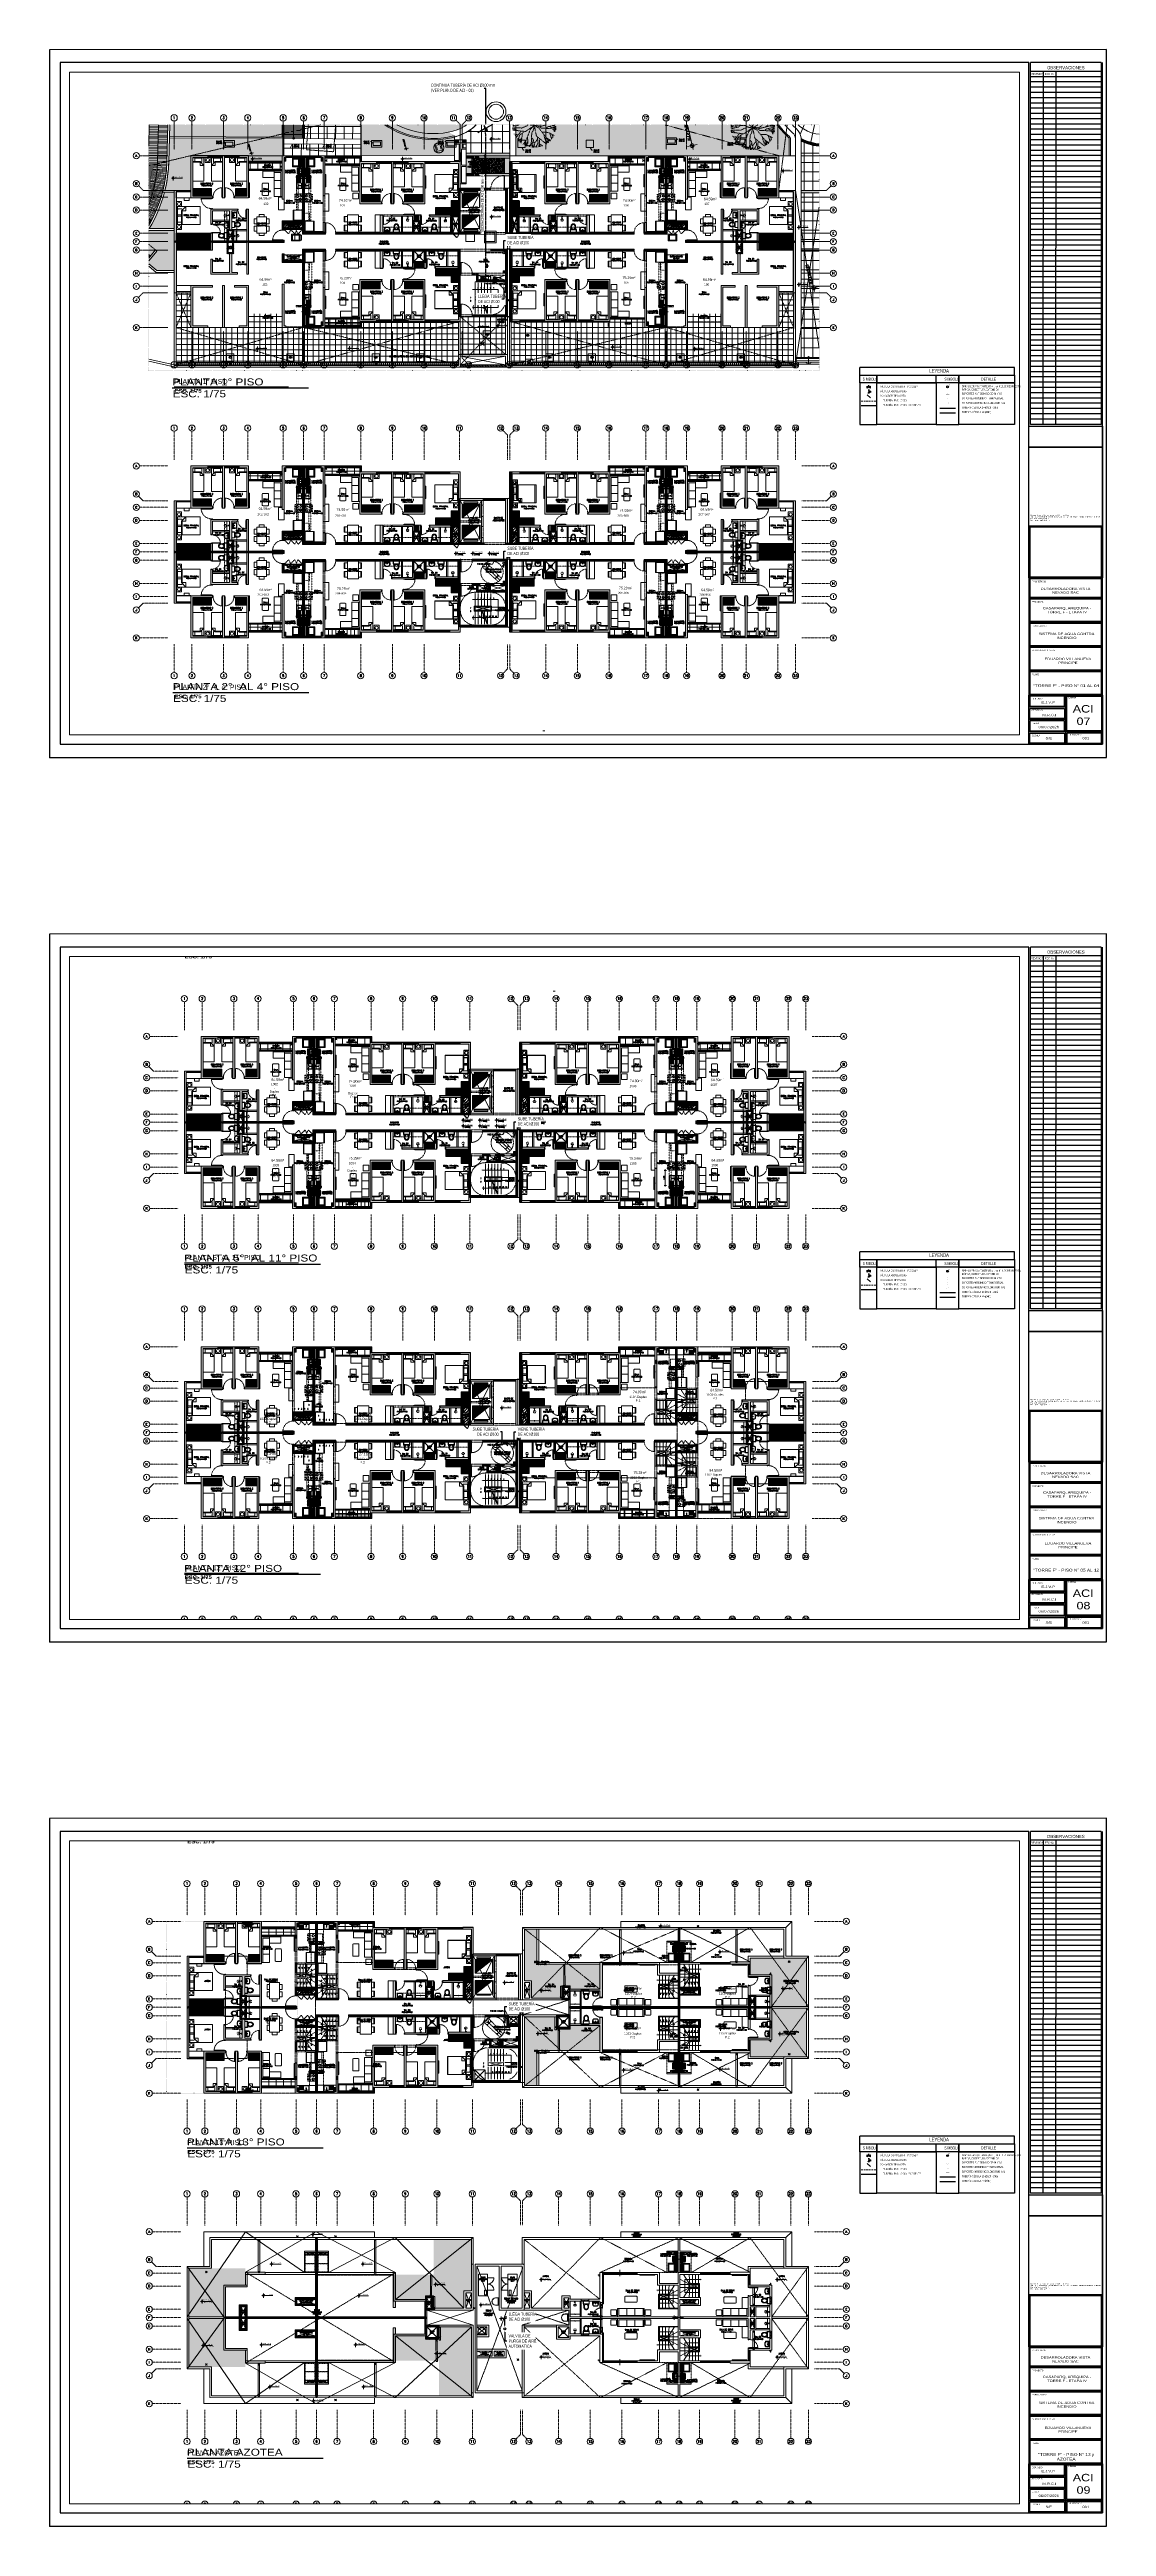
# Paper-space layout 'Layout1' of a CAD drawing. Header units: millimetres. Extents: x 829 to 1964, y -1675 to 985.
# The model-space entities are those that its viewports show. They can reach past a viewport. Long polylines and large blocks are cut down to what shows.
import ezdxf
from ezdxf import colors
from ezdxf.entities.mleader import LeaderData, LeaderLine
from ezdxf.enums import TextEntityAlignment as Align
from ezdxf.math import Vec2, Vec3
from ezdxf.xclip import XClip

# ---------------------------------------------------------------- set-up
doc = ezdxf.new("R2010")
doc.units = ezdxf.units.MM
doc.header["$XCLIPFRAME"] = 2
doc.set_wipeout_variables(frame=1)
for name, pattern in [('ACAD_ISO03W100', [30, 12, -18]), ('ACAD_ISO07W100', [3, 0, -3]), ('CENTER', [2, 1.25, -0.25, 0.25, -0.25]), ('CONTINUO', [0]), ('DASHDOT', [1, 0.5, -0.25, 0, -0.25]), ('DASHED2', [0.375, 0.25, -0.125]), ('HIDDEN', [0.375, 0.25, -0.125]), ('HIDDEN2', [0.1875, 0.125, -0.0625]), ('PHANTOM', [63.5, 31.75, -6.35, 6.35, -6.35, 6.35, -6.35]), ('PHANTOM2', [1.25, 0.625, -0.125, 0.125, -0.125, 0.125, -0.125]), ('X-REF_DP_Arquitectura$0$HIDDEN', [0.375, 0.25, -0.125]), ('Xref_Planta general_Rev4$0$HIDDEN', [0.375, 0.25, -0.125])]:
    doc.linetypes.add(name, pattern=pattern)
doc.layers.get('0').update_dxf_attribs({"color": 251, "lineweight": 9})
doc.layers.get('DEFPOINTS').update_dxf_attribs({"color": 251, "lineweight": 9})
for name, color, linetype, lineweight in [('00 MEMBRETE SOS 911', 168, 'Continuous', 30), ('000 SOS 911 - ACCESORIOS ACI', 3, 'Continuous', 20), ('000 SOS 911 ACCESORIOS', 3, 'Continuous', 20), ('000 SOS 911 Membrete', 7, 'Continuous', 25), ('000 SOS 911 ROCIADORES', 5, 'Continuous', 25), ('000 SOS 911 SOPORTES ACI', 3, 'Continuous', 25), ('000 SOS 911 TEXTOS ACI', 7, 'Continuous', 9), ('000 SOS 911 TUB. ENTERRADA  ACI', 5, 'DASHED2', 25), ('000 SOS 911 TUBERIA ACI', 3, 'Continuous', 25), ('000 SOS 911 TUBERIA ENTERRADA', 5, 'HIDDEN', 0), ('01', 251, 'Continuous', 13), ('A-01', 251, 'Continuous', 13), ('A-02', 251, 'Continuous', 13), ('A-04', 251, 'Continuous', 13), ('A-05', 251, 'Continuous', 13), ('A-Adoquines', 251, 'Continuous', 13), ('A-ARBOLES', 251, 'Continuous', 13), ('A-BARANDAS', 251, 'Continuous', 13), ('A-BICICLETAS', 251, 'Continuous', 13), ('A-COCINAS-LAV', 251, 'Continuous', 13), ('A-CONTENEDOR DE BASURA', 251, 'Continuous', 13), ('A-COTAS EXT', 251, 'Continuous', 13), ('A-COTAS INT', 251, 'Continuous', 13), ('A-EJES', 251, 'PHANTOM', 13), ('A-EST PLACAS', 251, 'Continuous', 13), ('A-EST VIGAS', 251, 'HIDDEN2', 13), ('A-HATCH', 251, 'Continuous', 13), ('A-JARDIN', 251, 'Continuous', 13), ('A-LINEAS', 251, 'Continuous', 13), ('A-MOBILIARIO', 251, 'Continuous', 13), ('A-MURO ALTO', 251, 'Continuous', 13), ('A-MURO BAJO', 251, 'Continuous', 13), ('A-MUROS', 251, 'Continuous', 13), ('A-NIVELES-NPT', 251, 'Continuous', 13), ('A-NUMERACIONDEP', 251, 'Continuous', 13), ('A-PROYECCIONES', 251, 'HIDDEN2', 13), ('A-PROYECCIONES INT.', 251, 'HIDDEN2', 13), ('A-PUERTAS', 251, 'Continuous', 13), ('A-SANITARIOS', 251, 'Continuous', 13), ('A-TEXTO-ACABADO PISO', 251, 'Continuous', 13), ('A-TEXTO-AMBIENTE', 251, 'Continuous', 13), ('A-VIDRIOS', 251, 'Continuous', 13), ('A-ÁREA TEXTO', 251, 'Continuous', 13), ('A_20_Estructuras', 251, 'Continuous', 13), ('A_30_DispositivosElect', 251, 'Continuous', 13), ('A_30_DispositivosSanit', 251, 'Continuous', 13), ('A_30_Equipamiento', 251, 'Continuous', 13), ('A_30_Sanitarios', 251, 'Continuous', 13), ('A_30_TableroElect', 251, 'Continuous', 13), ('A_50_CotasExter', 251, 'Continuous', 13), ('A_50_TextoAmbiente', 251, 'Continuous', 13), ('A_50_TextoIndicaciones', 251, 'Continuous', 13), ('A_50_Vigas', 251, 'X-REF_DP_Arquitectura$0$HIDDEN', 13), ('A_60_HatchEstructuras', 251, 'Continuous', 13), ('AREA MODIF', 251, 'Continuous', 13), ('BARANDAS', 251, 'Continuous', 13), ('DLP_MOBILIARIO FIJO', 251, 'Continuous', 13), ('DLP_MURO ALTO', 251, 'Continuous', 13), ('DLP_VERDE', 251, 'Continuous', 13), ('HATCH', 251, 'Continuous', 13), ('HATCH-PISOS', 251, 'Continuous', 13), ('MURO CF 120', 251, 'Continuous', 13), ('MURO CF 60', 251, 'Continuous', 13), ('Xref_Planta general_Rev4$0$A-PROYECCIONES', 251, 'Xref_Planta general_Rev4$0$HIDDEN', 13)]:
    doc.layers.add(name, color=color, linetype=linetype, lineweight=lineweight)
doc.layers.add('MODIFICACION DLPS 20230919 (para obra)', color=251, linetype='Continuous', lineweight=13, plot=False)
doc.styles.add('AMBIENTES', font='swisse.ttf', dxfattribs={"width": 1.25})
doc.styles.add('ARIAL', font='arial.ttf', dxfattribs={"width": 1.2})
doc.styles.add('century gothic', font='GOTHIC.TTF', dxfattribs={"width": 0.8})
doc.styles.add('DEPTOS', font='GOTHIC.TTF')
doc.styles.add('ESC-50', font='romans.shx', dxfattribs={"width": 0.9, "height": 0.1})
doc.styles.add('FICO', font='bgothl.ttf')
doc.styles.add('PIPE', font='ARIALN.TTF', dxfattribs={"width": 0.8})
doc.styles.add('R100-200', font='romans.shx', dxfattribs={"width": 0.8, "height": 0.3})
doc.styles.add('R160-75', font='ariblk.ttf', dxfattribs={"height": 0.6})
doc.styles.add('R175-75', font='GOTHIC.TTF', dxfattribs={"height": 0.4})
doc.styles.add('R80', font='ARIALN.TTF', dxfattribs={"height": 2.03})
doc.styles.add('R80-100', font='ARIALN.TTF', dxfattribs={"height": 0.2032})
doc.styles.add('R80-200', font='romans.shx', dxfattribs={"width": 0.8, "oblique": 10, "height": 0.2})
doc.styles.add('ROMANS', font='romans.shx', dxfattribs={"width": 0.8})
doc.styles.get("Standard").update_dxf_attribs({"font": 'arial.ttf'})
doc.styles.add('TXT_COTAS', font='romans.shx', dxfattribs={"width": 0.8})
doc.styles.add('viñeta_paz', font='GOTHIC.TTF')
doc.linetypes.add('FENCELINE1', pattern='A,6.35,-2.54,[133,ltypeshp.shx,S=2.54,R=0,X=-2.54,Y=0],-2.54,25.4', length=36.83)
doc.linetypes.add('Fire-50-Wall', pattern='A,0.5,-0.075,["I",ESC-50,S=1,R=0,X=-0.03,Y=-0.05],-0.05', length=0.625)
doc.dimstyles.new('DLP-COTA 200', dxfattribs={"dimtxt": 0.3, "dimasz": 0.2, "dimexe": 0.36, "dimexo": 0.12, "dimgap": 0.12, "dimtad": 1, "dimzin": 0, "dimdsep": 46, "dimtxsty": 'TXT_COTAS', "dimblk": 'ARCHTICK', "dimcen": 0.18, "dimdle": 0.2, "dimclrd": 256, "dimclre": 256, "dimclrt": 2, "dimadec": 0, "dimazin": 0, "dimtfac": 1, "dimtix": 1, "dimtofl": 0, "dimtmove": 2, "dimatfit": 3, "dimfxl": 0.36, "dimtolj": 1, "dimtzin": 0, "dimlwd": 9, "dimlwe": 9, "dimarcsym": 0})
doc.dimstyles.new('DLP-COTA 75', dxfattribs={"dimtxt": 0.11, "dimasz": 0.075, "dimexe": 0.1, "dimexo": 0.1, "dimgap": 0.03, "dimtad": 2, "dimzin": 4, "dimdsep": 46, "dimtxsty": 'TXT_COTAS', "dimblk": 'ARCHTICK', "dimcen": 0, "dimdle": 0.1, "dimclrd": 256, "dimclre": 256, "dimclrt": 2, "dimadec": 0, "dimazin": 0, "dimtfac": 1, "dimtix": 1, "dimtofl": 0, "dimtmove": 2, "dimatfit": 3, "dimfxl": 0.1, "dimfxlon": 1, "dimtolj": 1, "dimtzin": 0, "dimlwd": 9, "dimlwe": 9, "dimarcsym": 0})
pattern_1 = [(0.0018682055, (8043728.7088, 1569050.2382), (-1.4672852e-05, 0.44999999976), []), (90.0018682055, (8043728.7088, 1569050.2382), (-0.44999999976, -1.4672852e-05), [])]
pattern_2 = [(252.5, (-226322.18975, -8188001.56197), (0.1028379063742, -0.1371042579803), [0, -0.135128, 0, -0.15113, 0, -0.1444625]), (222.5, (-226322.18975, -8188001.56197), (0.0150241246165, -0.2957586482646), [0, -0.072898, 0, -0.121793, 0, -0.0466725]), (182.5, (-226322.10017, -8188001.49925), (-0.226491538642, -0.159205150185), [0, -0.04445, 0, -0.16002, 0, -0.208915]), (172.5, (-226322.10017, -8188001.49925), (-0.174160637763, -0.217199849944), [0, -0.022225, 0, -0.104902, 0, -0.120015])]
pattern_3 = [(252.5, (-226520.54526, -8188080.01937), (0.1028379063742, -0.1371042579803), [0, -0.135128, 0, -0.15113, 0, -0.1444625]), (222.5, (-226520.54526, -8188080.01937), (0.0150241246165, -0.2957586482646), [0, -0.072898, 0, -0.121793, 0, -0.0466725]), (182.5, (-226520.45568, -8188079.95665), (-0.226491538642, -0.159205150185), [0, -0.04445, 0, -0.16002, 0, -0.208915]), (172.5, (-226520.45568, -8188079.95665), (-0.174160637763, -0.217199849944), [0, -0.022225, 0, -0.104902, 0, -0.120015])]
pattern_4 = [(252.5, (-226520.54526, -8188080.01937), (0.1028379063742, -0.1371042579803), [0, -0.135128, 0, -0.15113, 0, -0.1444625]), (222.5, (-226520.54526, -8188080.01937), (0.0150241246165, -0.2957586482646), [0, -0.072898, 0, -0.121793, 0, -0.0466725]), (182.5, (-226520.45568, -8188079.95665), (-0.226491538642, -0.159205150185), [0, -0.04445, 0, -0.16002, 0, -0.208915]), (172.5, (-226520.45568, -8188079.95665), (-0.174160637763, -0.217199849944), [0, -0.022225, 0, -0.104902, 0, -0.120015])]
pattern_5 = [(225, (873.5731687, -123.20298896), (0.000430194632, -0.000430194632), [])]
pattern_6 = [(252.5, (24.44767, 11.2647), (0.1028379, -0.13710426), [0, -0.135128, 0, -0.15113, 0, -0.1444625]), (222.5, (24.44767, 11.2647), (0.01502412, -0.29575865), [0, -0.072898, 0, -0.121793, 0, -0.0466725]), (182.5, (24.53724, 11.32742), (-0.22649154, -0.15920515), [0, -0.04445, 0, -0.16002, 0, -0.208915]), (172.5, (24.53724, 11.32742), (-0.17416064, -0.21719985), [0, -0.022225, 0, -0.104902, 0, -0.120015])]
pattern_7 = [(252.5, (-226520.54526, -8188080.01937), (0.1028379063742, -0.1371042579803), [0, -0.135128, 0, -0.15113, 0, -0.1444625]), (222.5, (-226520.54526, -8188080.01937), (0.0150241246165, -0.2957586482646), [0, -0.072898, 0, -0.121793, 0, -0.0466725]), (182.5, (-226520.45568, -8188079.95665), (-0.226491538642, -0.159205150185), [0, -0.04445, 0, -0.16002, 0, -0.208915]), (172.5, (-226520.45568, -8188079.95665), (-0.174160637763, -0.217199849944), [0, -0.022225, 0, -0.104902, 0, -0.120015])]
pattern_8 = [(45, (-227164.531382, -8188178.54172), (-0.02245064030267, 0.02245064030267), [])]
pattern_9 = [(270, (22.9, -6.524964), (0.05, -9e-18), [])]
pattern_10 = [(270, (-26.75, -6.375), (0.05, -9e-18), [])]
pattern_11 = [(45, (-50.050001, -4.05), (-0.01122532, 0.01122532), [])]
pattern_12 = [(270, (22.9, -6.524964), (0.05, -9e-18), [])]
pattern_13 = [(270, (23.124947, -6.524964), (0.05, -9e-18), [])]
pattern_14 = [(45, (-21.67, -43.67528), (-0.03535534, 0.03535534), [])]
pattern_15 = [(45, (131.3, -47.8), (-0.035355339, 0.035355339), [])]
pattern_16 = [(90, (-48.6999, -36.05064), (-0.15875, 0), [])]

# ---------------------------------------------------------------- blocks, each defined once
blk = doc.blocks.new('030')
at = {"layer": '00 MEMBRETE SOS 911'}
for p, q in [((1510, 2687.7), (374.9, 2687.5)), ((374.9, 2687.5), (374.9, 1927)), ((1505.8, 2687.7), (1505.8, 2687.7)), ((1426.6, 2673.6), (386.2, 2673.6)), ((386.2, 2673.6), (386.2, 1941.5)), ((1426.6, 2260.7), (1426.6, 2673.6)), ((1504.1, 2673.6), (1428.3, 2673.6)), ((1428.3, 2285), (1428.3, 2673.6)), ((1504.1, 2664.2), (1428.3, 2664.2)), ((1504.1, 2673.6), (1504.1, 2285)), ((1505.8, 1941.5), (1505.8, 2673.6)), ((1505.8, 2673.6), (1505.8, 2673.6)), ((1504.1, 2658.5), (1428.3, 2658.5)), ((1504.1, 2652.9), (1428.3, 2652.9)), ((1504.1, 2647.2), (1428.3, 2647.2)), ((1504.1, 2641.6), (1428.3, 2641.6)), ((1504.1, 2635.9), (1428.3, 2635.9)), ((1504.1, 2630.2), (1428.3, 2630.2)), ((1504.1, 2624.6), (1428.3, 2624.6)), ((1504.1, 2618.9), (1428.3, 2618.9)), ((1504.1, 2613.3), (1428.3, 2613.3)), ((1504.1, 2607.6), (1428.3, 2607.6)), ((1504.1, 2602), (1428.3, 2602)), ((1504.1, 2596.3), (1428.3, 2596.3)), ((1504.1, 2585), (1428.3, 2585)), ((1504.1, 2579.3), (1428.3, 2579.3)), ((1504.1, 2573.7), (1428.3, 2573.7)), ((1504.1, 2568), (1428.3, 2568)), ((1504.1, 2562.3), (1428.3, 2562.3)), ((1504.1, 2556.7), (1428.3, 2556.7)), ((1504.1, 2551), (1428.3, 2551)), ((1504.1, 2545.4), (1428.3, 2545.4)), ((1504.1, 2539.7), (1428.3, 2539.7)), ((1504.1, 2534), (1428.3, 2534)), ((1504.1, 2528.4), (1428.3, 2528.4)), ((1504.1, 2522.7), (1428.3, 2522.7)), ((1504.1, 2517.1), (1428.3, 2517.1)), ((1504.1, 2511.4), (1428.3, 2511.4)), ((1504.1, 2500.1), (1428.3, 2500.1)), ((1504.1, 2494.4), (1428.3, 2494.4)), ((1504.1, 2488.8), (1428.3, 2488.8)), ((1504.1, 2483.1), (1428.3, 2483.1)), ((1504.1, 2477.4), (1428.3, 2477.4)), ((1504.1, 2471.8), (1428.3, 2471.8)), ((1504.1, 2466.1), (1428.3, 2466.1)), ((1504.1, 2460.5), (1428.3, 2460.5)), ((1504.1, 2454.8), (1428.3, 2454.8)), ((1504.1, 2449.1), (1428.3, 2449.1)), ((1504.1, 2443.5), (1428.3, 2443.5)), ((1504.1, 2437.8), (1428.3, 2437.8)), ((1504.1, 2432.2), (1428.3, 2432.2)), ((1504.1, 2426.5), (1428.3, 2426.5)), ((1504.1, 2420.8), (1428.3, 2420.8)), ((1504.1, 2415.2), (1428.3, 2415.2)), ((1504.1, 2409.5), (1428.3, 2409.5)), ((1504.1, 2403.9), (1428.3, 2403.9)), ((1504.1, 2398.2), (1428.3, 2398.2)), ((1504.1, 2392.5), (1428.3, 2392.5)), ((1504.1, 2386.9), (1428.3, 2386.9)), ((1504.1, 2381.2), (1428.3, 2381.2)), ((1504.1, 2375.6), (1428.3, 2375.6)), ((1504.1, 2369.9), (1428.3, 2369.9)), ((1504.1, 2364.3), (1428.3, 2364.3)), ((1504.1, 2358.6), (1428.3, 2358.6)), ((1504.1, 2352.9), (1428.3, 2352.9)), ((1504.1, 2347.3), (1428.3, 2347.3)), ((1504.1, 2341.6), (1428.3, 2341.6)), ((1504.1, 2336), (1428.3, 2336)), ((1504.1, 2330.3), (1428.3, 2330.3)), ((1504.1, 2324.6), (1428.3, 2324.6)), ((1504.1, 2319), (1428.3, 2319)), ((1504.1, 2313.3), (1428.3, 2313.3)), ((1504.1, 2307.7), (1428.3, 2307.7)), ((1504.1, 2302), (1428.3, 2302)), ((1504.1, 2296.3), (1428.3, 2296.3)), ((1504.1, 2290.7), (1428.3, 2290.7)), ((1504.1, 2285), (1428.3, 2285)), ((1505.8, 1994.3), (1426.6, 1994.3)), ((1466.2, 1994.3), (1505.8, 1994.3)), ((374.9, 1927.3), (1510, 1927.3)), ((386.2, 1941.5), (1505.8, 1941.5))]:
    blk.add_line(p, q, dxfattribs=at)
at = {"layer": '00 MEMBRETE SOS 911', "color": 168}
for p, q in [((1504.1, 2590.6), (1428.3, 2590.6)), ((1504.1, 2505.7), (1428.3, 2505.7))]:
    blk.add_line(p, q, dxfattribs=at)
at = {"layer": '00 MEMBRETE SOS 911'}
for points in [[(1510, 1927.3), (1510, 2687.7)], [(1441.9, 2664.2), (1441.8, 2285)], [(1455.5, 2664.2), (1455.4, 2285)], [(1505.8, 1994.3), (1505.8, 1941.5), (1426.6, 1941.5), (1426.6, 1994.3)], [(1466.2, 1981.1), (1426.6, 1981.1)], [(1466.2, 1981.1), (1426.6, 1981.1)], [(1466.2, 1941.5), (1466.2, 1994.3)], [(1466.2, 1967.9), (1426.6, 1967.9)], [(1466.2, 1967.9), (1426.6, 1967.9)], [(1505.8, 1954.7), (1426.6, 1954.7)], [(1504.7, 1953.5), (1467.3, 1953.5), (1467.3, 1942.6), (1504.7, 1942.6), (1504.7, 1953.5)]]:
    blk.add_lwpolyline(points, dxfattribs=at)
for points in [[(1426.6, 2283.3), (1505.8, 2283.3), (1505.8, 2260.7), (1426.6, 2260.7)], [(1426.6, 2260.7), (1505.8, 2260.7), (1505.8, 2175.8), (1426.6, 2175.8)], [(1505.8, 2120.1), (1426.6, 2120.1), (1426.6, 2175.8), (1505.8, 2175.8)], [(1505.8, 2175.8), (1426.6, 2175.8), (1426.6, 2120.1), (1505.8, 2120.1)], [(1504.7, 2174.6), (1427.7, 2174.6), (1427.7, 2121.2), (1504.7, 2121.2)], [(1426.6, 2098.4), (1505.8, 2098.4), (1505.8, 2120.1), (1426.6, 2120.1)], [(1427.7, 2099.5), (1504.7, 2099.5), (1504.7, 2119), (1427.7, 2119)], [(1426.6, 2072.4), (1505.8, 2072.4), (1505.8, 2098.4), (1426.6, 2098.4)], [(1427.7, 2073.5), (1504.7, 2073.5), (1504.7, 2097.3), (1427.7, 2097.3)], [(1426.6, 2046.3), (1505.8, 2046.3), (1505.8, 2072.4), (1426.6, 2072.4)], [(1427.7, 2047.5), (1504.7, 2047.5), (1504.7, 2071.2), (1427.7, 2071.2)], [(1426.6, 2020.3), (1505.8, 2020.3), (1505.8, 2046.3), (1426.6, 2046.3)], [(1427.7, 2021.4), (1504.7, 2021.4), (1504.7, 2045.2), (1427.7, 2045.2)], [(1426.6, 1994.3), (1505.8, 1994.3), (1505.8, 2020.3), (1426.6, 2020.3)], [(1427.7, 1995.4), (1504.7, 1995.4), (1504.7, 2019.2), (1427.7, 2019.2)], [(1465, 1993.1), (1427.7, 1993.1), (1427.7, 1982.2), (1465, 1982.2)], [(1427.7, 1979.9), (1465, 1979.9), (1465, 1969), (1427.7, 1969)], [(1467.3, 1993.1), (1504.7, 1993.1), (1504.7, 1955.8), (1467.3, 1955.8)], [(1465, 1966.7), (1427.7, 1966.7), (1427.7, 1955.8), (1465, 1955.8)], [(1427.7, 1953.5), (1465, 1953.5), (1465, 1942.6), (1427.7, 1942.6)]]:
    blk.add_lwpolyline(points, close=True, dxfattribs=at)
at = {"layer": '00 MEMBRETE SOS 911', "color": 7, "style": 'viñeta_paz'}
for s, height, p in [('PROPIETARIO', 1.585, (1430.1, 2115.4)), ('PROYECTO', 1.58, (1430.1, 2093.7)), ('ESPECIALIDAD', 1.585, (1430.1, 2067.7)), ('SUPERVISOR DE OBRA', 1.585, (1430.1, 2041.6)), ('PLANO', 1.58, (1430.1, 2015.6)), ('APROBADO', 1.58, (1429.6, 1977.6)), ('DIBUJADO', 1.58, (1430.1, 1989.6)), ('LÁMINA', 1.58, (1469.2, 1990.8)), ('FECHA', 1.58, (1430.1, 1963.2)), ('ESCALA', 1.58, (1430.1, 1950)), ('REVISION N%%D:', 1.585, (1469.8, 1951))]:
    blk.add_text(s, height=height, rotation=0, dxfattribs=at).set_placement(p)
at = {"layer": '00 MEMBRETE SOS 911'}
for s, insert, char_height, width, attachment_point, style in [('REVISION', (1428.9, 2661.4), 2.11, 36.447, 4, 'century gothic'), ('FECHA', (1443.7, 2661.4), 2.11, 36.447, 4, 'century gothic'), ('OBSERVACIONES', (1466.3, 2668.2), 3.383, 76.064, 5, 'DEPTOS')]:
    blk.add_mtext(s, dxfattribs=dict(at, insert=insert, char_height=char_height, width=width, attachment_point=attachment_point, style=style))
at = {"layer": '00 MEMBRETE SOS 911', "color": 176, "insert": (1428.6, 2188.1), "char_height": 1.0804, "attachment_point": 1, "style": 'FICO'}
blk.add_mtext_dynamic_manual_height_columns('Direccion: Pje. Jose Sanchez lagomarcino 1745 - Lima - Peru.\\PTelefonos: (+511)4255896 - (+511)4255600 Moviles principales: 981413553 - 953109746 998380477 - 998357461\\PPagina Web:www.grupo3s.pe\\PEmail: proyectos@grupo3s.pe', width=76.144, gutter_width=15, heights=[0], dxfattribs=at)
at = {"layer": '000 SOS 911 TUBERIA ACI', "color": 176, "char_height": 2.5, "attachment_point": 1, "style": 'AMBIENTES'}
for s, width, insert in [('\\pxqc;DESARROLADORA VISTA NEVADO SAC', 72.288, (1429.8, 2109.8)), ('\\pxqc;CASAPARQ, AREQUIPA - TORRE F - ETAPA IV', 68.018, (1433.6, 2088.9)), ('\\pxqc;SISTEMA DE AGUA CONTRA INCENDIO', 63.332, (1435.4, 2061.2)), ('\\pxqc;EDUARDO VILLANUEVA PRINCIPE', 66.347, (1435.4, 2034.3)), ('\\pxqc;E.J.V.P', 21.717, (1436.5, 1987.6)), ('\\pxqc;M.R.C.I', 30.787, (1433.2, 1974.1)), ('\\pxqc;06/07/2026', 31.887, (1432, 1961.2)), ('S/E', 7.301, (1444.5, 1949.2)), ('001', 7.301, (1484.1, 1949.2))]:
    blk.add_mtext_dynamic_manual_height_columns(s, width=width, gutter_width=12.5, heights=[0], dxfattribs=dict(at, insert=insert))
blk = doc.blocks.new('Soporte Longitudinal')
at = {"layer": '000 SOS 911 SOPORTES ACI', "const_width": 0.02}
blk.add_lwpolyline([(-0.14, -0.15), (-0.4, 0), (0.4, 0), (0.2, 0.16)], dxfattribs=at)
blk = doc.blocks.new('015')
at = {"layer": '000 SOS 911 - ACCESORIOS ACI', "lineweight": 30}
for p, q in [((1808.37, 1494.47), (1808.47, 1494.42)), ((1808.37, 1494.47), (1808.37, 1494.37)), ((1808.37, 1494.37), (1808.47, 1494.42)), ((1808.42, 1494.53), (1808.52, 1494.53)), ((1808.42, 1494.32), (1808.47, 1494.42)), ((1808.42, 1494.32), (1808.52, 1494.32)), ((1808.52, 1494.32), (1808.47, 1494.42))]:
    blk.add_line(p, q, dxfattribs=at)
blk.add_lwpolyline([(1808.47, 1494.53), (1808.47, 1494.42)], dxfattribs=at)
blk = doc.blocks.new('005')
at = {"layer": '000 SOS 911 ACCESORIOS'}
for p, q in [((1806.76, 1494.13), (1806.98, 1494.01)), ((1806.98, 1494.13), (1806.76, 1494.01)), ((1806.76, 1494.01), (1806.76, 1494.13)), ((1806.84, 1494.17), (1806.9, 1494.17)), ((1806.87, 1494.07), (1806.87, 1494.19)), ((1806.98, 1494.01), (1806.98, 1494.13))]:
    blk.add_line(p, q, dxfattribs=at)
blk = doc.blocks.new('002')
at = {"layer": '000 SOS 911 ROCIADORES'}
blk.add_circle((2884.51, 1470.18, 0), 0.0952, dxfattribs=at)
at = {"layer": '000 SOS 911 ROCIADORES', "color": 5, "style": 'PIPE', "width": 0.641273}
blk.add_text('EC', height=0.147, dxfattribs=at).set_placement((2884.57, 1470.26, 0), (2884.72, 1470.26, 0), align=Align.FIT)
blk = doc.blocks.new('*U138')
at = {"layer": 'A-HATCH'}
blk.add_line((-0.84, -1.25), (0.84, 1.25), dxfattribs=at)
blk = doc.blocks.new('*U139')
at = {"layer": 'A-HATCH'}
blk.add_line((-0.84, -1.25), (0.84, 1.25), dxfattribs=at)
blk = doc.blocks.new('*U127')
blk.add_line((0.18, 0.73), (-0.18, -0.73))
blk = doc.blocks.new('*U150')
at = {"layer": 'A-HATCH', "color": 8}
blk.add_line((1.25, -0.05), (-1.25, 0.05), dxfattribs=at)
blk = doc.blocks.new('*U151')
at = {"color": 0, "linetype": 'ByBlock', "lineweight": -2, "transparency": 16777216}
for p, rotation in [((34.43, 88.49, 0), 1.60623020179339), ((34.43, 88.36, 0), 1.873935235425511), ((34.43, 88.24, 0), 2.141640269056662), ((34.43, 88.12, 0), 2.409345302688798), ((34.43, 87.99, 0), 2.677050336322557), ((34.43, 87.87, 0), 2.944755369954727), ((34.43, 87.75, 0), 3.212460403587108), ((34.44, 88.98, 0), 0.5354100672656942), ((34.44, 88.85, 0), 0.80311510089613), ((34.44, 88.73, 0), 1.070820134527328), ((34.43, 88.61, 0), 1.338525168159987), ((34.45, 89.1, 0), 0.2677050336322533), ((34.44, 87.62, 0), 3.480165437216467), ((34.44, 87.5, 0), 3.747870470848769), ((34.44, 87.38, 0), 4.015575504480968)]:
    blk.add_blockref('*U150', p, dxfattribs=dict(at, rotation=rotation))
blk.add_blockref('*U150', (34.45, 89.22, 0), dxfattribs=at)
blk = doc.blocks.new('*U142')
at = {"true_color": 0x636466}
h = blk.add_hatch(dxfattribs=at)
h.set_pattern_fill('HEX', color=251, scale=0.005)
h.set_pattern_definition([(0, (0.796004, 0), (0, 0.0274963), [0.015875, -0.03175]), (120, (0.796004, 0), (-0.0238125, -0.01374815), [0.015875, -0.03175]), (60, (0.81188, 0), (-0.0238125, 0.01374815), [0.015875, -0.03175])])
h.paths.add_polyline_path([(0, 0.2), (0, 0), (2, 0), (2, 0.2)])
at = {"layer": 'A-01'}
blk.add_lwpolyline([(0, 0.2), (0, 0), (2, 0), (2, 0.2)], close=True, dxfattribs=at)
at = {"layer": 'A_50_TextoIndicaciones', "insert": (1.4, 0.1), "char_height": 0.1, "width": 1.2, "attachment_point": 5, "style": 'TXT_COTAS'}
blk.add_mtext('\\pxsm1,qc,t16;SEÑAL PODOTÁCTIL', dxfattribs=at)
blk = doc.blocks.new('*U143')
at = {"true_color": 0x636466}
h = blk.add_hatch(dxfattribs=at)
h.set_pattern_fill('HEX', color=251, scale=0.005)
h.set_pattern_definition([(0, (0.293764, 0), (0, 0.0274963), [0.015875, -0.03175]), (120, (0.293764, 0), (-0.0238125, -0.01374815), [0.015875, -0.03175]), (60, (0.30964, 0), (-0.0238125, 0.01374815), [0.015875, -0.03175])])
h.paths.add_polyline_path([(0, 0.2), (0, 0), (1.49, 0), (1.49, 0.2)])
at = {"layer": 'A-01'}
blk.add_lwpolyline([(0, 0.2), (0, 0), (1.49, 0), (1.49, 0.2)], close=True, dxfattribs=at)
at = {"layer": 'A_50_TextoIndicaciones', "insert": (0.89, 0.1), "char_height": 0.1, "width": 1.2, "attachment_point": 5, "style": 'TXT_COTAS'}
blk.add_mtext('\\pxsm1,qc,t16;SEÑAL PODOTÁCTIL', dxfattribs=at)
blk = doc.blocks.new('*U186')
at = {"true_color": 0x636466}
h = blk.add_hatch(dxfattribs=at)
h.set_pattern_fill('HEX', color=251, scale=0.005)
h.set_pattern_definition([(0, (0.300079, 0), (0, 0.0274963), [0.015875, -0.03175]), (120, (0.300079, 0), (-0.0238125, -0.01374815), [0.015875, -0.03175]), (60, (0.315954, 0), (-0.0238125, 0.01374815), [0.015875, -0.03175])])
h.paths.add_polyline_path([(0, 0.2), (0, 0), (1.5, 0), (1.5, 0.2)])
at = {"layer": 'A-01'}
blk.add_lwpolyline([(0, 0.2), (0, 0), (1.5, 0), (1.5, 0.2)], close=True, dxfattribs=at)
at = {"layer": 'A_50_TextoIndicaciones', "insert": (0.9, 0.1), "char_height": 0.1, "width": 1.2, "attachment_point": 5, "style": 'TXT_COTAS'}
blk.add_mtext('\\pxsm1,qc,t16;SEÑAL PODOTÁCTIL', dxfattribs=at)
blk = doc.blocks.new('*U145')
at = {"true_color": 0x636466}
h = blk.add_hatch(dxfattribs=at)
h.set_pattern_fill('HEX', color=251, scale=0.005)
h.set_pattern_definition([(0, (0.265056, 0), (0, 0.0274963), [0.015875, -0.03175]), (120, (0.265056, 0), (-0.0238125, -0.01374815), [0.015875, -0.03175]), (60, (0.28093, 0), (-0.0238125, 0.01374815), [0.015875, -0.03175])])
h.paths.add_polyline_path([(0, 0.2), (0, 0), (1.47, 0), (1.47, 0.2)])
at = {"layer": 'A-01'}
blk.add_lwpolyline([(0, 0.2), (0, 0), (1.47, 0), (1.47, 0.2)], close=True, dxfattribs=at)
at = {"layer": 'A_50_TextoIndicaciones', "insert": (0.87, 0.1), "char_height": 0.1, "width": 1.2, "attachment_point": 5, "style": 'TXT_COTAS'}
blk.add_mtext('\\pxsm1,qc,t16;SEÑAL PODOTÁCTIL', dxfattribs=at)
blk = doc.blocks.new('*U185')
at = {"true_color": 0x636466}
h = blk.add_hatch(dxfattribs=at)
h.set_pattern_fill('HEX', color=251, scale=0.005)
h.set_pattern_definition([(0, (0.88874, 0), (0, 0.0274963), [0.015875, -0.03175]), (120, (0.88874, 0), (-0.0238125, -0.01374815), [0.015875, -0.03175]), (60, (0.904615, 0), (-0.0238125, 0.01374815), [0.015875, -0.03175])])
h.paths.add_polyline_path([(0, 0.2), (0, 0), (2.09, 0), (2.09, 0.2)])
at = {"layer": 'A-01'}
blk.add_lwpolyline([(0, 0.2), (0, 0), (2.09, 0), (2.09, 0.2)], close=True, dxfattribs=at)
at = {"layer": 'A_50_TextoIndicaciones', "insert": (1.49, 0.1), "char_height": 0.1, "width": 1.2, "attachment_point": 5, "style": 'TXT_COTAS'}
blk.add_mtext('\\pxsm1,qc,t16;SEÑAL PODOTÁCTIL', dxfattribs=at)
blk = doc.blocks.new('*U144')
at = {"true_color": 0x636466}
h = blk.add_hatch(dxfattribs=at)
h.set_pattern_fill('HEX', color=251, scale=0.005)
h.set_pattern_definition([(0, (0.290717, 0), (0, 0.0274963), [0.015875, -0.03175]), (120, (0.290717, 0), (-0.0238125, -0.01374815), [0.015875, -0.03175]), (60, (0.306592, 0), (-0.0238125, 0.01374815), [0.015875, -0.03175])])
h.paths.add_polyline_path([(0, 0.2), (0, 0), (1.49, 0), (1.49, 0.2)])
at = {"layer": 'A-01'}
blk.add_lwpolyline([(0, 0.2), (0, 0), (1.49, 0), (1.49, 0.2)], close=True, dxfattribs=at)
at = {"layer": 'A_50_TextoIndicaciones', "insert": (0.89, 0.1), "char_height": 0.1, "width": 1.2, "attachment_point": 5, "style": 'TXT_COTAS'}
blk.add_mtext('\\pxsm1,qc,t16;SEÑAL PODOTÁCTIL', dxfattribs=at)
blk = doc.blocks.new('*U146')
at = {"true_color": 0x636466}
h = blk.add_hatch(dxfattribs=at)
h.set_pattern_fill('HEX', color=251, scale=0.005)
h.set_pattern_definition([(0, (1.299092, 0), (0, 0.0274963), [0.015875, -0.03175]), (120, (1.299092, 0), (-0.0238125, -0.01374815), [0.015875, -0.03175]), (60, (1.314967, 0), (-0.0238125, 0.01374815), [0.015875, -0.03175])])
h.paths.add_polyline_path([(0, 0.2), (0, 0), (2.5, 0), (2.5, 0.2)])
at = {"layer": 'A-01'}
blk.add_lwpolyline([(0, 0.2), (0, 0), (2.5, 0), (2.5, 0.2)], close=True, dxfattribs=at)
at = {"layer": 'A_50_TextoIndicaciones', "insert": (1.9, 0.1), "char_height": 0.1, "width": 1.2, "attachment_point": 5, "style": 'TXT_COTAS'}
blk.add_mtext('\\pxsm1,qc,t16;SEÑAL PODOTÁCTIL', dxfattribs=at)
blk = doc.blocks.new('*U147')
at = {"true_color": 0x636466}
h = blk.add_hatch(dxfattribs=at)
h.set_pattern_fill('HEX', color=251, scale=0.005)
h.set_pattern_definition([(0, (1.30005, 0), (0, 0.0274963), [0.015875, -0.03175]), (120, (1.30005, 0), (-0.0238125, -0.01374815), [0.015875, -0.03175]), (60, (1.315926, 0), (-0.0238125, 0.01374815), [0.015875, -0.03175])])
h.paths.add_polyline_path([(0, 0.2), (0, 0), (2.5, 0), (2.5, 0.2)])
at = {"layer": 'A-01'}
blk.add_lwpolyline([(0, 0.2), (0, 0), (2.5, 0), (2.5, 0.2)], close=True, dxfattribs=at)
at = {"layer": 'A_50_TextoIndicaciones', "insert": (1.9, 0.1), "char_height": 0.1, "width": 1.2, "attachment_point": 5, "style": 'TXT_COTAS'}
blk.add_mtext('\\pxsm1,qc,t16;SEÑAL PODOTÁCTIL', dxfattribs=at)
blk = doc.blocks.new('*U148')
at = {"true_color": 0x636466}
h = blk.add_hatch(dxfattribs=at)
h.set_pattern_fill('HEX', color=251, scale=0.005)
h.set_pattern_definition([(0, (1.296312, 0), (0, 0.0274963), [0.015875, -0.03175]), (120, (1.296312, 0), (-0.0238125, -0.01374815), [0.015875, -0.03175]), (60, (1.312187, 0), (-0.0238125, 0.01374815), [0.015875, -0.03175])])
h.paths.add_polyline_path([(0, 0.2), (0, 0), (2.5, 0), (2.5, 0.2)])
at = {"layer": 'A-01'}
blk.add_lwpolyline([(0, 0.2), (0, 0), (2.5, 0), (2.5, 0.2)], close=True, dxfattribs=at)
at = {"layer": 'A_50_TextoIndicaciones', "insert": (1.9, 0.1), "char_height": 0.1, "width": 1.2, "attachment_point": 5, "style": 'TXT_COTAS'}
blk.add_mtext('\\pxsm1,qc,t16;SEÑAL PODOTÁCTIL', dxfattribs=at)
blk = doc.blocks.new('*U149')
at = {"true_color": 0x636466}
h = blk.add_hatch(dxfattribs=at)
h.set_pattern_fill('HEX', color=251, scale=0.005)
h.set_pattern_definition([(0, (1.300792, 0), (0, 0.0274963), [0.015875, -0.03175]), (120, (1.300792, 0), (-0.0238125, -0.01374815), [0.015875, -0.03175]), (60, (1.316667, 0), (-0.0238125, 0.01374815), [0.015875, -0.03175])])
h.paths.add_polyline_path([(0, 0.2), (0, 0), (2.5, 0), (2.5, 0.2)])
at = {"layer": 'A-01'}
blk.add_lwpolyline([(0, 0.2), (0, 0), (2.5, 0), (2.5, 0.2)], close=True, dxfattribs=at)
at = {"layer": 'A_50_TextoIndicaciones', "insert": (1.9, 0.1), "char_height": 0.1, "width": 1.2, "attachment_point": 5, "style": 'TXT_COTAS'}
blk.add_mtext('\\pxsm1,qc,t16;SEÑAL PODOTÁCTIL', dxfattribs=at)
blk = doc.blocks.new('A$C7e8b7994')
at = {"true_color": 0x636466}
h = blk.add_hatch(dxfattribs=at)
h.set_pattern_fill('HEX', color=251, scale=0.005, angle=125.6107)
h.set_pattern_definition([(125.6107493227, (6788639.558005, 4583747.682406), (-0.02235426446399, -0.01601042584226), [0.015875, -0.03175]), (245.6107493227, (6788639.558005, 4583747.682406), (0.0250425677368, -0.0113541479876), [0.015875, -0.03175]), (185.6107493227, (6788639.54876, 4583747.695312), (0.00268830327281, -0.02736457382986), [0.015875, -0.03175])])
h.paths.add_polyline_path([(36.79, 71.7), (36.65, 71.83), (34.64, 69.6), (34.79, 69.46)])
h = blk.add_hatch(dxfattribs=at)
h.set_pattern_fill('HEX', color=251, scale=0.005, angle=92.9737)
h.set_pattern_definition([(92.97366628425, (8188797.045602, 198791.382926), (-0.027459282344, -0.00142642508699), [0.015875, -0.03175]), (212.97366628425, (8188797.045602, 198791.382926), (0.01496496153393, -0.0230672235361), [0.015875, -0.03175]), (152.97366628425, (8188797.044779, 198791.39878), (-0.01249432081007, -0.02449364862309), [0.015875, -0.03175])])
h.paths.add_polyline_path([(41.33, 63.3), (41.28, 63.48), (38.39, 62.69), (38.44, 62.5)])
h = blk.add_hatch(dxfattribs=at)
h.set_pattern_fill('HEX', color=251, scale=0.005, angle=89.7625)
h.set_pattern_definition([(89.76249130263, (8187071.961365, -260225.682232), (-0.02749607033478, 0.0001139803544), [0.015875, -0.03175]), (209.76249130263, (8187071.961365, -260225.682232), (0.01364932528495, -0.02386928559136), [0.015875, -0.03175]), (149.76249130263, (8187071.96143, -260225.666358), (-0.01384674504983, -0.02375530523696), [0.015875, -0.03175])])
h.paths.add_polyline_path([(41.76, 61.57), (41.71, 61.76), (38.79, 61.13), (38.83, 60.93)])
h = blk.add_hatch(dxfattribs=at)
h.set_pattern_fill('HEX', color=251, scale=0.005, angle=67.5488)
h.set_pattern_definition([(67.54878884624, (7481027.709053, -3336123.206367), (-0.02541222573619, 0.01050074561683), [0.015875, -0.03175]), (187.54878884624, (7481027.709053, -3336123.206367), (0.00361220040524, -0.02725800586266), [0.015875, -0.03175]), (127.54878884624, (7481027.715116, -3336123.191695), (-0.02180002533095, -0.01675726024583), [0.015875, -0.03175])])
h.paths.add_polyline_path([(42.05, 52.23), (42.08, 52.42), (39.13, 52.95), (39.09, 52.75)])
h = blk.add_hatch(dxfattribs=at)
h.set_pattern_fill('HEX', color=251, scale=0.005, angle=133.7073)
h.set_pattern_definition([(133.70731943218, (6075401.346705, 5494154.656422), (-0.01987649933091, -0.01899925392548), [0.015875, -0.03175]), (253.70731943218, (6075401.346705, 5494154.656422), (0.02639208621787, -0.00771392639613), [0.015875, -0.03175]), (193.70731943218, (6075401.335735, 5494154.667898), (0.00651558688696, -0.02671318032161), [0.015875, -0.03175])])
h.paths.add_polyline_path([(41.65, 49.6), (41.61, 49.89), (38.85, 45.77), (39.05, 45.72)])
h = blk.add_hatch(dxfattribs=at)
h.set_pattern_fill('HEX', color=251, scale=0.005, angle=-2.9471)
h.set_pattern_definition([(357.0528796325, (-647003.18137, -8165525.581958), (0.00141370267401, 0.02745994027899), [0.015875, -0.03175]), (117.0528796325, (-647003.18137, -8165525.581958), (-0.02448785720502, -0.0125056677104), [0.015875, -0.03175]), (57.0528796325, (-647003.165516, -8165525.582774), (-0.023074154531005, 0.01495427256859), [0.015875, -0.03175])])
h.paths.add_polyline_path([(26.7, 47.44), (26.89, 47.47), (26.58, 49.34), (26.38, 49.31)])
h = blk.add_hatch(dxfattribs=at)
h.set_pattern_fill('HEX', color=251, scale=0.005, angle=133.7073)
h.set_pattern_definition([(133.70731943218, (6075403.043944, 5494153.955118), (-0.01987649933091, -0.01899925392548), [0.015875, -0.03175]), (253.70731943218, (6075403.043944, 5494153.955118), (0.02639208621787, -0.00771392639613), [0.015875, -0.03175]), (193.70731943218, (6075403.032974, 5494153.966593), (0.00651558688696, -0.02671318032161), [0.015875, -0.03175])])
h.paths.add_polyline_path([(42.95, 48.3), (42.73, 48.31), (40.56, 45.1), (40.73, 44.98)])
h = blk.add_hatch(dxfattribs=at)
h.set_pattern_fill('HEX', color=251, scale=0.005, angle=43.1186)
h.set_pattern_definition([(43.11864474315, (5431421.97882, -6131442.868657), (-0.01879403738595, 0.020070651063475), [0.015875, -0.03175]), (163.11864474315, (5431421.97882, -6131442.868657), (-0.00798467499849, -0.02631143934765), [0.015875, -0.03175]), (103.11864474315, (5431421.99041, -6131442.857806), (-0.02677871238444, -0.00624078828417), [0.015875, -0.03175])])
h.paths.add_polyline_path([(23.63, 44.91), (23.74, 45.06), (22.17, 46.15), (22.06, 45.98)])
h = blk.add_hatch(dxfattribs=at)
h.set_pattern_fill('HEX', color=251, scale=0.005, angle=133.7073)
h.set_pattern_definition([(133.70731943218, (6075404.463587, 5494153.023278), (-0.01987649933091, -0.01899925392548), [0.015875, -0.03175]), (253.70731943218, (6075404.463587, 5494153.023278), (0.02639208621787, -0.00771392639613), [0.015875, -0.03175]), (193.70731943218, (6075404.452617, 5494153.034754), (0.00651558688696, -0.02671318032161), [0.015875, -0.03175])])
h.paths.add_polyline_path([(43.81, 46.55), (43.65, 46.65), (41.98, 44.17), (42.14, 44.05)])
h = blk.add_hatch(dxfattribs=at)
h.set_pattern_fill('HEX', color=251, scale=0.005, angle=50.9841)
h.set_pattern_definition([(50.98414976575, (6219405.744117, -5330482.38361), (-0.0213638558401, 0.01730989714065), [0.015875, -0.03175]), (170.98414976575, (6219405.744117, -5330482.38361), (-0.00430888274065, -0.02715659045064), [0.015875, -0.03175]), (110.98414976575, (6219405.75411, -5330482.371277), (-0.02567273858075, -0.00984669330999), [0.015875, -0.03175])])
h.paths.add_polyline_path([(22.84, 43.56), (22.94, 43.72), (21.24, 44.58), (21.15, 44.4)])
h = blk.add_hatch(dxfattribs=at)
h.set_pattern_fill('HEX', color=251, scale=0.005, angle=80.9045)
h.set_pattern_definition([(80.90446773895, (8049334.723156, -1517830.538817), (-0.02715057176865, 0.0043466456046), [0.015875, -0.03175]), (200.90446773895, (8049334.723156, -1517830.538817), (0.00981098036949, -0.02568640768122), [0.015875, -0.03175]), (140.90446773895, (8049334.725666, -1517830.52314), (-0.01733959139915, -0.02133976207662), [0.015875, -0.03175])])
h.paths.add_polyline_path([(31.21, 44.63), (31.2, 44.82), (29.4, 44.72), (29.41, 44.52)])
h = blk.add_hatch(dxfattribs=at)
h.set_pattern_fill('HEX', color=251, scale=0.005, angle=51.8421)
h.set_pattern_definition([(51.84212629946, (6298534.796468, -5236760.009318), (-0.021620658245325, 0.01698805499212), [0.015875, -0.03175]), (171.84212629946, (6298534.796468, -5236760.009318), (-0.0039017580614, -0.02721806678305), [0.015875, -0.03175]), (111.84212629946, (6298534.806276, -5236759.996836), (-0.02552241630672, -0.01023001179093), [0.015875, -0.03175])])
h.paths.add_polyline_path([(30.04, 39.57), (30.12, 39.75), (28.5, 40.53), (28.42, 40.35)])
h = blk.add_hatch(dxfattribs=at)
h.set_pattern_fill('HEX', color=251, scale=0.005, angle=78.9387)
h.set_pattern_definition([(78.93866049266, (7992520.267926, -1793058.380436), (-0.02698548968921, 0.00527543567963), [0.015875, -0.03175]), (198.93866049266, (7992520.267926, -1793058.380436), (0.00892408353001, -0.02600783744423), [0.015875, -0.03175]), (138.93866049266, (7992520.270972, -1793058.364856), (-0.0180614061592, -0.0207324017646), [0.015875, -0.03175])])
h.paths.add_polyline_path([(21.85, 39.37), (21.85, 39.56), (19.95, 39.52), (19.96, 39.32)])
h = blk.add_hatch(dxfattribs=at)
h.set_pattern_fill('HEX', color=251, scale=0.005, angle=44.5362)
h.set_pattern_definition([(44.53622391356, (5581451.55104, -5995206.451193), (-0.01928481123247, 0.019599564564155), [0.015875, -0.03175]), (164.53622391356, (5581451.55104, -5995206.451193), (-0.00733131519944, -0.02650091871658), [0.015875, -0.03175]), (104.53622391356, (5581451.562356, -5995206.440059), (-0.026616126431905, -0.00690135415243), [0.015875, -0.03175])])
h.paths.add_polyline_path([(29.14, 38), (29.25, 38.16), (27.74, 39.15), (27.64, 38.98)])
h = blk.add_hatch(dxfattribs=at)
h.set_pattern_fill('HEX', color=251, scale=0.005)
h.set_pattern_definition([(0, (-226322.189746, -8188005.29915), (0, 0.027496306577), [0.015875, -0.03175]), (120, (-226322.189746, -8188005.29915), (-0.02381250000593, -0.0137481532885), [0.015875, -0.03175]), (60, (-226322.17387, -8188005.29915), (-0.02381250000593, 0.0137481532885), [0.015875, -0.03175])])
h.paths.add_polyline_path([(24.89, 34.7), (25.08, 34.74), (24.7, 36.51), (24.51, 36.46)])
h = blk.add_hatch(dxfattribs=at)
h.set_pattern_fill('HEX', color=251, scale=0.005, angle=51.8805)
h.set_pattern_definition([(51.88052629635, (6302034.343996, -5232553.935416), (-0.02163203889154, 0.01697356087482), [0.015875, -0.03175]), (171.88052629635, (6302034.343996, -5232553.935416), (-0.00388351546451, -0.02722067565314), [0.015875, -0.03175]), (111.88052629635, (6302034.353795, -5232553.922926), (-0.02551555435605, -0.01024711477831), [0.015875, -0.03175])])
h.paths.add_polyline_path([(21.79, 22.9), (21.88, 23.09), (19.73, 24.13), (19.64, 23.96)])
h = blk.add_hatch(dxfattribs=at)
h.set_pattern_fill('HEX', color=251, scale=0.005, angle=33.9449)
h.set_pattern_definition([(33.94490779946, (4384412.387765, -6918962.729245), (-0.01535381364092, 0.02281024511171), [0.015875, -0.03175]), (153.94490779946, (4384412.387765, -6918962.729245), (-0.01207734491283, -0.02470191521386), [0.015875, -0.03175]), (93.94490779946, (4384412.400935, -6918962.72038), (-0.02743115855375, -0.00189167010215), [0.015875, -0.03175])])
h.paths.add_polyline_path([(20.06, 20.31), (20.19, 20.46), (18.45, 22.11), (18.31, 21.97)])
at = {"layer": 'A-HATCH'}
h = blk.add_hatch(dxfattribs=at)
h.set_pattern_fill('_USER', color=256, scale=0.12, angle=163, pattern_type=0)
h.set_pattern_definition([(163, (53.43466, 131.7882), (-0.035085, -0.114757), [])])
h.paths.add_polyline_path([(52.44, 132.35), (52.3, 131.87), (53.36, 131.55), (53.51, 132.03)])
h = blk.add_hatch(dxfattribs=at)
h.set_pattern_fill('_USER', color=256, scale=0.15, angle=77.5, pattern_type=0)
h.set_pattern_definition([(77.5, (11.57107, 84.57677), (-0.146444, 0.032466), [])])
h.paths.add_polyline_path([(10.81, 83.67), (11.26, 85.72), (11.8, 85.6), (11.34, 83.55)])
h = blk.add_hatch(dxfattribs=at)
h.set_pattern_fill('_USER', color=256, scale=0.15, angle=112.5, pattern_type=0)
h.set_pattern_definition([(112.5, (52.97205, 79.24634), (-0.138582, -0.0574025), [])])
h.paths.add_polyline_path([(48.99, 78.4), (49.57, 77.02), (53.26, 78.55), (52.68, 79.94)])
h = blk.add_hatch(dxfattribs=at)
h.set_pattern_fill('_USER', color=8, scale=0.1, angle=-123.8654, pattern_type=0)
h.set_pattern_definition([(236.1346, (42.33462, 47.51108), (0.0830349, -0.0557244), [])])
edge = h.paths.add_edge_path()
edge.add_line((42.03, 50.51), (38.83, 45.75))
edge.add_arc((37.33, 39.3), 6.62, 59.1378, 76.9052, ccw=False)
edge.add_line((40.73, 44.98), (43.27, 48.78))
edge.add_arc((42.98, 49.67), 0.937, 190.9447, 288.0711, ccw=False)
edge.add_arc((44.44, 50.08), 2.45, 169.916, 193.9312, ccw=False)
h = blk.add_hatch(dxfattribs=at)
h.set_pattern_fill('_USER', color=256, scale=0.1, angle=112.5952, pattern_type=0)
h.set_pattern_definition([(112.5951516928, (-8106004.55236, -3067364.54692), (-0.0923242732464, -0.0384217200229), [])])
h.paths.add_polyline_path([(44.62, 49.34), (46.46, 50.11), (47.27, 48.18), (45.42, 47.41)])
at = {"layer": 'A-HATCH', "extrusion": (5.75405e-06, 3.63398e-06, 1)}
h = blk.add_hatch(dxfattribs=at)
h.set_pattern_fill('HEX', color=256, scale=0.005, angle=108.0478)
h.set_pattern_definition([(108.04776088654, (7855350.25914, 2321564.321408), (-0.02614344963503, -0.0085186217522), [0.015875, -0.03175]), (228.04776088654, (7855350.25914, 2321564.321408), (0.02044906766015, -0.0183815806504), [0.015875, -0.03175]), (168.04776088654, (7855350.254222, 2321564.336502), (-0.00569438197488, -0.02690020240259), [0.015875, -0.03175])])
h.paths.add_polyline_path([(49.85, 41.43), (49.75, 41.59), (47.17, 40.07), (47.27, 39.9)])
at = {"layer": 'A-HATCH'}
h = blk.add_hatch(dxfattribs=at)
h.set_pattern_fill('_USER', color=8, scale=0.1, angle=-102.6183, pattern_type=0)
h.set_pattern_definition([(257.3817, (5.48223, 33.57513), (0.0975847, -0.0218454), [])])
edge = h.paths.add_edge_path()
edge.add_line((2.35, 31.82), (7.59, 30.64))
edge.add_line((7.59, 30.64), (8.11, 32.98))
edge.add_line((8.11, 32.98), (4.51, 33.79))
edge.add_line((4.51, 33.79), (4.8, 35.11))
edge.add_line((4.8, 35.11), (3.05, 35.5))
edge.add_line((3.05, 35.5), (3.3, 36.68))
edge.add_line((3.3, 36.68), (0.38, 37.33))
edge.add_line((0.38, 37.33), (0, 35.64))
edge.add_arc((-6.86, 28.78), 9.7, 18.2381, 44.9653, ccw=False)
h = blk.add_hatch(dxfattribs=at)
h.set_pattern_fill('ANSI31', color=8, scale=0.025, angle=122.3817)
h.set_pattern_definition([(167.3817276214, (-2009742.71842, -7940773.64764), (-0.017339823001, -0.07745786702), [])])
h.paths.add_polyline_path([(9.16, 32.65), (9.46, 32.58), (8.98, 30.44), (8.68, 30.5)])
h = blk.add_hatch(dxfattribs=at)
h.set_pattern_fill('_USER', color=8, scale=0.1, angle=-102.6183, pattern_type=0)
h.set_pattern_definition([(257.3817, (15.4861, 31.34242), (0.0975847, -0.0218454), [])])
h.paths.add_polyline_path([(9.05, 30.32), (16.37, 28.68), (16.89, 31.02), (9.58, 32.66)])
h = blk.add_hatch(dxfattribs=at)
h.set_pattern_fill('_USER', color=8, scale=0.1, angle=166, pattern_type=0)
h.set_pattern_definition([(166, (47.07086, 44.36018), (-0.0241922, -0.09702957), [])])
h.paths.add_polyline_path([(38.14, 9.21), (38.84, 12.07), (39.69, 13.98), (36.23, 14.83), (35.03, 9.98)])
h.paths.add_polyline_path([(35.89, 0), (37.79, 7.77), (34.67, 8.53), (32.76, 0.76)])
blk.add_line((31.28, 74.23, 0), (32.04, 75.62, 0))
at = {"color": 251, "true_color": 0x636466, "elevation": 0}
for points in [[(36.79, 71.7), (36.65, 71.83), (34.64, 69.6), (34.79, 69.46)], [(41.33, 63.3), (41.28, 63.48), (38.39, 62.69), (38.44, 62.5)], [(41.76, 61.57), (41.71, 61.76), (38.79, 61.13), (38.83, 60.93)], [(42.05, 52.23), (42.08, 52.42), (39.13, 52.95), (39.09, 52.75)], [(41.65, 49.6), (41.61, 49.89), (38.85, 45.77), (39.05, 45.72)], [(47.09, 48.1), (47.27, 48.18), (46.46, 50.11), (46.28, 50.03)], [(26.7, 47.44), (26.89, 47.47), (26.58, 49.34), (26.38, 49.31)], [(42.95, 48.3), (42.73, 48.31), (40.56, 45.1), (40.73, 44.98)], [(23.63, 44.91), (23.74, 45.06), (22.17, 46.15), (22.06, 45.98)], [(43.81, 46.55), (43.65, 46.65), (41.98, 44.17), (42.14, 44.05)], [(22.84, 43.56), (22.94, 43.72), (21.24, 44.58), (21.15, 44.4)], [(31.21, 44.63), (31.2, 44.82), (29.4, 44.72), (29.41, 44.52)], [(30.04, 39.57), (30.12, 39.75), (28.5, 40.53), (28.42, 40.35)], [(21.85, 39.37), (21.85, 39.56), (19.95, 39.52), (19.96, 39.32)], [(29.14, 38), (29.25, 38.16), (27.74, 39.15), (27.64, 38.98)], [(24.89, 34.7), (25.08, 34.74), (24.7, 36.51), (24.51, 36.46)], [(21.79, 22.9), (21.88, 23.09), (19.73, 24.13), (19.64, 23.96)], [(20.06, 20.31), (20.19, 20.46), (18.45, 22.11), (18.31, 21.97)]]:
    blk.add_lwpolyline(points, close=True, dxfattribs=at)
at = {"layer": 'A-HATCH', "color": 8}
for p, q in [((38.67, 133.17, 0), (39.39, 136.08, 0)), ((38.77, 133.14, 0), (39.49, 136.05, 0)), ((38.86, 133.12, 0), (39.59, 136.03, 0)), ((38.96, 133.09, 0), (39.69, 136, 0)), ((39.06, 133.07, 0), (39.78, 135.98, 0)), ((39.15, 133.04, 0), (39.88, 135.95, 0)), ((39.25, 133.02, 0), (39.98, 135.93, 0)), ((39.35, 132.99, 0), (40.07, 135.9, 0)), ((39.44, 132.97, 0), (40.17, 135.88, 0)), ((39.54, 132.94, 0), (40.27, 135.86, 0)), ((39.64, 132.92, 0), (40.36, 135.83, 0)), ((39.73, 132.9, 0), (40.46, 135.81, 0)), ((39.83, 132.87, 0), (40.56, 135.78, 0)), ((39.93, 132.85, 0), (40.65, 135.76, 0)), ((40.03, 132.82, 0), (40.75, 135.73, 0)), ((40.12, 132.8, 0), (40.85, 135.71, 0)), ((40.22, 132.77, 0), (40.95, 135.68, 0)), ((40.32, 132.75, 0), (41.04, 135.66, 0)), ((40.41, 132.72, 0), (41.14, 135.63, 0)), ((40.51, 132.7, 0), (41.24, 135.61, 0)), ((40.61, 132.67, 0), (41.33, 135.58, 0)), ((40.7, 132.65, 0), (41.43, 135.56, 0)), ((40.8, 132.62, 0), (41.53, 135.53, 0)), ((40.9, 132.6, 0), (41.62, 135.51, 0)), ((40.99, 132.57, 0), (41.72, 135.49, 0)), ((41.09, 132.55, 0), (41.82, 135.46, 0)), ((41.19, 132.53, 0), (41.91, 135.44, 0)), ((41.29, 132.5, 0), (42.01, 135.41, 0)), ((41.38, 132.48, 0), (42.11, 135.39, 0)), ((41.48, 132.45, 0), (42.21, 135.36, 0)), ((41.58, 132.43, 0), (42.3, 135.34, 0)), ((41.67, 132.4, 0), (42.4, 135.31, 0)), ((41.77, 132.38, 0), (42.5, 135.29, 0)), ((41.87, 132.35, 0), (42.59, 135.26, 0)), ((41.96, 132.33, 0), (42.69, 135.24, 0)), ((42.06, 132.3, 0), (42.79, 135.21, 0)), ((42.16, 132.28, 0), (42.88, 135.19, 0)), ((42.25, 132.25, 0), (42.98, 135.17, 0)), ((42.35, 132.23, 0), (43.08, 135.14, 0)), ((42.45, 132.21, 0), (43.17, 135.12, 0)), ((42.55, 132.18, 0), (43.27, 135.09, 0)), ((42.64, 132.16, 0), (43.37, 135.07, 0)), ((42.74, 132.13, 0), (43.47, 135.04, 0)), ((42.84, 132.11, 0), (43.56, 135.02, 0)), ((42.93, 132.08, 0), (43.66, 134.99, 0)), ((43.03, 132.06, 0), (43.76, 134.97, 0)), ((43.11, 132.04, 0), (43.85, 134.94, 0)), ((43.21, 132.01, 0), (43.99, 134.91, 0)), ((43.3, 131.98, 0), (44.13, 134.87, 0)), ((43.4, 131.96, 0), (44.27, 134.83, 0)), ((43.49, 131.93, 0), (44.41, 134.78, 0)), ((43.59, 131.9, 0), (44.55, 134.74, 0)), ((43.68, 131.86, 0), (44.69, 134.69, 0)), ((43.77, 131.83, 0), (44.83, 134.64, 0)), ((43.87, 131.79, 0), (44.96, 134.59, 0)), ((43.96, 131.76, 0), (45.1, 134.53, 0)), ((44.05, 131.72, 0), (45.23, 134.47, 0)), ((44.14, 131.68, 0), (45.37, 134.42, 0)), ((44.23, 131.64, 0), (45.5, 134.35, 0)), ((44.32, 131.59, 0), (45.63, 134.29, 0)), ((44.41, 131.55, 0), (45.76, 134.23, 0)), ((44.5, 131.5, 0), (45.89, 134.16, 0)), ((44.58, 131.46, 0), (46.02, 134.09, 0)), ((44.67, 131.41, 0), (46.15, 134.02, 0)), ((44.76, 131.36, 0), (46.28, 133.95, 0)), ((44.84, 131.31, 0), (46.4, 133.87, 0)), ((44.92, 131.26, 0), (46.53, 133.79, 0)), ((45.01, 131.2, 0), (46.65, 133.72, 0)), ((38.27, 131.57), (38.63, 133.02)), ((38.37, 131.54), (38.73, 133)), ((38.46, 131.52), (38.83, 132.97)), ((38.56, 131.49), (38.92, 132.95)), ((38.66, 131.47), (39.02, 132.92)), ((38.75, 131.44), (39.12, 132.9)), ((38.85, 131.42), (39.21, 132.87)), ((38.95, 131.39), (39.31, 132.85)), ((39.04, 131.37), (39.41, 132.82)), ((39.14, 131.34), (39.5, 132.8)), ((39.24, 131.32), (39.6, 132.77)), ((39.34, 131.29), (39.7, 132.75)), ((39.43, 131.27), (39.8, 132.72)), ((39.53, 131.24), (39.89, 132.7)), ((39.63, 131.22), (39.99, 132.68)), ((39.72, 131.2), (40.09, 132.65)), ((39.82, 131.17), (40.18, 132.63)), ((39.92, 131.15), (40.28, 132.6)), ((40.01, 131.12), (40.38, 132.58)), ((40.11, 131.1), (40.47, 132.55)), ((40.21, 131.07), (40.57, 132.53)), ((40.3, 131.05), (40.67, 132.5)), ((40.4, 131.02), (40.76, 132.48)), ((40.5, 131), (40.86, 132.45)), ((40.6, 130.97), (40.96, 132.43)), ((40.69, 130.95), (41.06, 132.4)), ((40.79, 130.92), (41.15, 132.38)), ((40.89, 130.9), (41.25, 132.36)), ((40.98, 130.88), (41.35, 132.33)), ((41.08, 130.85), (41.44, 132.31)), ((41.18, 130.83), (41.54, 132.28)), ((41.27, 130.8), (41.64, 132.26)), ((41.37, 130.78), (41.73, 132.23)), ((41.47, 130.75), (41.83, 132.21)), ((41.56, 130.73), (41.93, 132.18)), ((41.66, 130.7), (42.02, 132.16)), ((43.13, 130.31, 0), (43.63, 131.72, 0)), ((45.09, 131.15, 0), (46.77, 133.63, 0)), ((45.17, 131.09, 0), (46.89, 133.55, 0)), ((45.25, 131.04, 0), (47.01, 133.47, 0)), ((45.33, 130.98, 0), (47.13, 133.38, 0)), ((45.41, 130.92, 0), (47.24, 133.29, 0)), ((45.49, 130.86, 0), (47.36, 133.2, 0)), ((45.57, 130.79, 0), (47.47, 133.11, 0)), ((45.64, 130.73, 0), (47.58, 133.02, 0)), ((45.72, 130.67, 0), (47.69, 132.92, 0)), ((45.79, 130.6, 0), (47.8, 132.82, 0)), ((45.86, 130.53, 0), (47.91, 132.72, 0)), ((45.93, 130.46, 0), (48.02, 132.62, 0)), ((46.01, 130.4, 0), (48.12, 132.52, 0)), ((46.08, 130.33, 0), (48.22, 132.42, 0)), ((46.14, 130.25, 0), (48.33, 132.31, 0)), ((46.21, 130.18, 0), (48.42, 132.21, 0)), ((46.28, 130.11, 0), (48.52, 132.1, 0)), ((46.34, 130.03, 0), (48.62, 131.99, 0)), ((46.41, 129.96, 0), (48.71, 131.88, 0)), ((46.47, 129.88, 0), (48.81, 131.76, 0)), ((43.19, 130.28, 0), (43.72, 131.69, 0)), ((43.26, 130.26, 0), (43.81, 131.65, 0)), ((43.33, 130.23, 0), (43.9, 131.62, 0)), ((43.4, 130.2, 0), (43.99, 131.58, 0)), ((43.46, 130.17, 0), (44.08, 131.54, 0)), ((43.53, 130.14, 0), (44.17, 131.5, 0)), ((43.6, 130.11, 0), (44.25, 131.46, 0)), ((43.66, 130.08, 0), (44.34, 131.42, 0)), ((43.73, 130.04, 0), (44.43, 131.37, 0)), ((43.79, 130.01, 0), (44.51, 131.33, 0)), ((43.86, 129.97, 0), (44.6, 131.28, 0)), ((43.92, 129.94, 0), (44.68, 131.23, 0)), ((43.98, 129.9, 0), (44.76, 131.18, 0)), ((44.04, 129.86, 0), (44.84, 131.13, 0)), ((44.1, 129.82, 0), (44.93, 131.08, 0)), ((44.17, 129.78, 0), (45.01, 131.02, 0)), ((44.23, 129.74, 0), (45.09, 130.97, 0)), ((44.29, 129.7, 0), (45.16, 130.91, 0)), ((44.34, 129.66, 0), (45.24, 130.86, 0)), ((44.4, 129.61, 0), (45.32, 130.8, 0)), ((44.46, 129.57, 0), (45.4, 130.74, 0)), ((44.52, 129.52, 0), (45.47, 130.68, 0)), ((44.57, 129.47, 0), (45.54, 130.62, 0)), ((44.63, 129.43, 0), (45.62, 130.55, 0)), ((44.68, 129.38, 0), (45.69, 130.49, 0)), ((44.74, 129.33, 0), (45.76, 130.42, 0)), ((44.79, 129.28, 0), (45.83, 130.36, 0)), ((44.84, 129.23, 0), (45.9, 130.29, 0)), ((44.89, 129.17, 0), (45.97, 130.22, 0)), ((44.94, 129.12, 0), (46.03, 130.15, 0)), ((44.99, 129.07, 0), (46.1, 130.08, 0)), ((45.04, 129.01, 0), (46.16, 130.01, 0)), ((45.09, 128.96, 0), (46.23, 129.94, 0)), ((45.14, 128.9, 0), (46.29, 129.86, 0)), ((45.18, 128.85, 0), (46.35, 129.79, 0)), ((45.23, 128.79, 0), (46.41, 129.71, 0)), ((46.53, 129.8, 0), (48.9, 131.65, 0)), ((46.59, 129.72, 0), (48.99, 131.53, 0)), ((46.65, 129.65, 0), (49.07, 131.41, 0)), ((46.71, 129.56, 0), (49.16, 131.3, 0)), ((46.76, 129.48, 0), (49.24, 131.18, 0)), ((46.82, 129.4, 0), (49.32, 131.05, 0)), ((46.87, 129.32, 0), (49.4, 130.93, 0)), ((46.93, 129.23, 0), (49.48, 130.81, 0)), ((46.98, 129.15, 0), (49.55, 130.68, 0)), ((47.03, 129.06, 0), (49.63, 130.56, 0)), ((47.07, 128.98, 0), (49.7, 130.43, 0)), ((47.12, 128.89, 0), (49.77, 130.3, 0)), ((47.17, 128.8, 0), (49.84, 130.17, 0)), ((47.21, 128.72, 0), (49.9, 130.04, 0)), ((47.26, 128.63, 0), (49.97, 129.91, 0)), ((47.3, 128.54, 0), (50.03, 129.78, 0)), ((45.27, 128.73, 0), (46.47, 129.63, 0)), ((45.32, 128.67, 0), (46.53, 129.56, 0)), ((45.36, 128.61, 0), (46.58, 129.48, 0)), ((45.4, 128.55, 0), (46.64, 129.4, 0)), ((45.44, 128.49, 0), (46.69, 129.32, 0)), ((45.48, 128.43, 0), (46.75, 129.24, 0)), ((45.52, 128.37, 0), (46.8, 129.16, 0)), ((45.56, 128.31, 0), (46.85, 129.07, 0)), ((45.59, 128.24, 0), (46.9, 128.99, 0)), ((45.63, 128.18, 0), (46.94, 128.91, 0)), ((45.67, 128.12, 0), (46.99, 128.82, 0)), ((45.7, 128.05, 0), (47.03, 128.74, 0)), ((45.73, 127.99, 0), (47.08, 128.65, 0)), ((45.76, 127.92, 0), (47.12, 128.56, 0)), ((45.79, 127.85, 0), (47.16, 128.47, 0)), ((45.82, 127.79, 0), (47.2, 128.39, 0)), ((45.85, 127.72, 0), (47.24, 128.3, 0)), ((45.88, 127.65, 0), (47.27, 128.21, 0)), ((45.91, 127.58, 0), (47.31, 128.12, 0)), ((45.93, 127.52, 0), (47.34, 128.03, 0)), ((45.96, 127.45, 0), (47.37, 127.94, 0)), ((45.98, 127.38, 0), (47.41, 127.84, 0)), ((46, 127.31, 0), (47.44, 127.75, 0)), ((47.34, 128.45, 0), (50.09, 129.64, 0)), ((47.38, 128.35, 0), (50.14, 129.51, 0)), ((47.41, 128.26, 0), (50.2, 129.37, 0)), ((47.45, 128.17, 0), (50.25, 129.24, 0)), ((47.48, 128.08, 0), (50.3, 129.1, 0)), ((47.52, 127.98, 0), (50.35, 128.96, 0)), ((47.55, 127.89, 0), (50.4, 128.82, 0)), ((47.58, 127.8, 0), (50.44, 128.69, 0)), ((47.61, 127.7, 0), (50.49, 128.55, 0)), ((47.63, 127.61, 0), (50.53, 128.41, 0)), ((47.66, 127.51, 0), (50.56, 128.26, 0)), ((47.68, 127.42, 0), (50.6, 128.12, 0)), ((47.71, 127.32, 0), (50.63, 127.98, 0)), ((47.73, 127.22, 0), (50.66, 127.84, 0)), ((46.02, 127.24, 0), (47.46, 127.66, 0)), ((46.04, 127.17, 0), (47.49, 127.57, 0)), ((46.06, 127.1, 0), (47.51, 127.47, 0)), ((46.08, 127.03, 0), (47.54, 127.38, 0)), ((46.1, 126.96, 0), (47.56, 127.29, 0)), ((46.11, 126.88, 0), (47.58, 127.19, 0)), ((46.13, 126.81, 0), (47.6, 127.1, 0)), ((46.14, 126.74, 0), (47.62, 127, 0)), ((46.15, 126.67, 0), (47.63, 126.91, 0)), ((46.16, 126.6, 0), (47.65, 126.81, 0)), ((46.17, 126.52, 0), (47.66, 126.72, 0)), ((46.18, 126.45, 0), (47.67, 126.62, 0)), ((46.19, 126.38, 0), (47.68, 126.52, 0)), ((46.2, 126.31, 0), (47.69, 126.43, 0)), ((46.2, 126.23, 0), (47.7, 126.33, 0)), ((46.21, 126.16, 0), (47.7, 126.23, 0)), ((46.21, 126.09, 0), (47.71, 126.14, 0)), ((46.21, 126.01, 0), (47.71, 126.04, 0)), ((46.21, 125.94, 0), (47.71, 125.94, 0)), ((46.21, 125.87, 0), (47.71, 125.85, 0)), ((46.21, 125.8, 0), (47.71, 125.75, 0)), ((46.21, 125.72, 0), (47.7, 125.66, 0)), ((47.75, 127.13, 0), (50.69, 127.69, 0)), ((45.8, 124.03, 0), (47.17, 123.41, 0)), ((45.83, 124.09, 0), (47.21, 123.5, 0)), ((45.86, 124.16, 0), (47.25, 123.59, 0)), ((45.89, 124.23, 0), (47.28, 123.68, 0)), ((45.91, 124.3, 0), (47.32, 123.77, 0)), ((45.94, 124.37, 0), (47.35, 123.86, 0)), ((45.96, 124.43, 0), (47.38, 123.95, 0)), ((45.99, 124.5, 0), (47.41, 124.04, 0)), ((46.01, 124.57, 0), (47.44, 124.14, 0)), ((46.03, 124.64, 0), (47.47, 124.23, 0)), ((46.05, 124.71, 0), (47.5, 124.32, 0)), ((46.07, 124.78, 0), (47.52, 124.41, 0)), ((46.09, 124.86, 0), (47.54, 124.51, 0)), ((46.1, 124.93, 0), (47.57, 124.6, 0)), ((46.12, 125, 0), (47.59, 124.7, 0)), ((46.13, 125.07, 0), (47.6, 124.79, 0)), ((46.14, 125.14, 0), (47.62, 124.89, 0)), ((46.16, 125.21, 0), (47.64, 124.98, 0)), ((46.17, 125.29, 0), (47.65, 125.08, 0)), ((46.18, 125.43, 0), (47.68, 125.27, 0)), ((46.18, 125.36, 0), (47.66, 125.17, 0)), ((46.19, 125.5, 0), (47.69, 125.37, 0)), ((46.2, 125.65, 0), (47.7, 125.56, 0)), ((46.2, 125.58, 0), (47.69, 125.46, 0)), ((38.12, 121.93, 0), (37.79, 120.46, 0)), ((38.22, 121.91, 0), (37.89, 120.44, 0)), ((38.31, 121.89, 0), (37.99, 120.42, 0)), ((38.41, 121.86, 0), (38.09, 120.4, 0)), ((38.51, 121.84, 0), (38.18, 120.38, 0)), ((38.61, 121.82, 0), (38.28, 120.36, 0)), ((38.7, 121.8, 0), (38.38, 120.33, 0)), ((38.8, 121.78, 0), (38.48, 120.31, 0)), ((38.9, 121.76, 0), (38.58, 120.29, 0)), ((39, 121.73, 0), (38.67, 120.27, 0)), ((43.55, 121.73, 0), (44.19, 120.37, 0)), ((43.62, 121.76, 0), (44.28, 120.41, 0)), ((43.68, 121.79, 0), (44.37, 120.46, 0)), ((43.75, 121.83, 0), (44.45, 120.5, 0)), ((43.81, 121.86, 0), (44.54, 120.55, 0)), ((43.88, 121.9, 0), (44.62, 120.6, 0)), ((43.94, 121.93, 0), (44.71, 120.65, 0)), ((44, 121.97, 0), (44.79, 120.7, 0)), ((44.06, 122.01, 0), (44.87, 120.75, 0)), ((44.12, 122.05, 0), (44.95, 120.8, 0)), ((44.18, 122.09, 0), (45.03, 120.85, 0)), ((44.24, 122.13, 0), (45.11, 120.91, 0)), ((44.3, 122.18, 0), (45.19, 120.96, 0)), ((44.36, 122.22, 0), (45.27, 121.02, 0)), ((44.42, 122.26, 0), (45.34, 121.08, 0)), ((44.48, 122.31, 0), (45.42, 121.14, 0)), ((44.53, 122.36, 0), (45.49, 121.2, 0)), ((44.59, 122.4, 0), (45.57, 121.26, 0)), ((44.65, 122.45, 0), (45.64, 121.33, 0)), ((44.7, 122.5, 0), (45.71, 121.39, 0)), ((44.75, 122.55, 0), (45.78, 121.46, 0)), ((44.81, 122.6, 0), (45.85, 121.53, 0)), ((44.86, 122.65, 0), (45.92, 121.59, 0)), ((44.91, 122.7, 0), (45.99, 121.66, 0)), ((44.96, 122.76, 0), (46.06, 121.73, 0)), ((45.01, 122.81, 0), (46.12, 121.8, 0)), ((45.06, 122.86, 0), (46.19, 121.88, 0)), ((39.09, 121.71, 0), (38.77, 120.25, 0)), ((39.19, 121.69, 0), (38.87, 120.23, 0)), ((39.29, 121.67, 0), (38.97, 120.21, 0)), ((39.39, 121.65, 0), (39.06, 120.18, 0)), ((39.48, 121.63, 0), (39.16, 120.16, 0)), ((39.58, 121.61, 0), (39.26, 120.14, 0)), ((39.68, 121.58, 0), (39.36, 120.12, 0)), ((39.78, 121.56, 0), (39.45, 120.1, 0)), ((39.88, 121.54, 0), (39.55, 120.08, 0)), ((39.97, 121.52, 0), (39.65, 120.05, 0)), ((40.07, 121.5, 0), (39.75, 120.03, 0)), ((40.17, 121.48, 0), (39.84, 120.01, 0)), ((40.27, 121.45, 0), (39.94, 119.99, 0)), ((40.36, 121.43, 0), (40.04, 119.97, 0)), ((40.46, 121.41, 0), (40.14, 119.95, 0)), ((40.56, 121.39, 0), (40.24, 119.92, 0)), ((40.63, 121.37, 0), (40.33, 119.9, 0)), ((40.7, 121.36, 0), (40.42, 119.89, 0)), ((40.77, 121.35, 0), (40.52, 119.87, 0)), ((40.85, 121.34, 0), (40.62, 119.85, 0)), ((40.92, 121.32, 0), (40.71, 119.84, 0)), ((40.99, 121.32, 0), (40.81, 119.83, 0)), ((41.06, 121.31, 0), (40.9, 119.82, 0)), ((41.14, 121.3, 0), (41, 119.81, 0)), ((41.21, 121.29, 0), (41.09, 119.8, 0)), ((41.28, 121.29, 0), (41.19, 119.79, 0)), ((41.35, 121.28, 0), (41.29, 119.79, 0)), ((41.43, 121.28, 0), (41.38, 119.78, 0)), ((41.5, 121.28, 0), (41.48, 119.78, 0)), ((41.57, 121.28, 0), (41.58, 119.78, 0)), ((41.65, 121.28, 0), (41.67, 119.78, 0)), ((41.72, 121.28, 0), (41.77, 119.78, 0)), ((41.79, 121.29, 0), (41.87, 119.79, 0)), ((41.87, 121.29, 0), (41.96, 119.79, 0)), ((41.94, 121.3, 0), (42.06, 119.8, 0)), ((42.01, 121.3, 0), (42.16, 119.81, 0)), ((42.08, 121.31, 0), (42.25, 119.82, 0)), ((42.16, 121.32, 0), (42.35, 119.83, 0)), ((42.23, 121.33, 0), (42.44, 119.84, 0)), ((42.3, 121.34, 0), (42.54, 119.86, 0)), ((42.37, 121.35, 0), (42.63, 119.87, 0)), ((42.44, 121.36, 0), (42.73, 119.89, 0)), ((42.52, 121.38, 0), (42.82, 119.91, 0)), ((42.59, 121.39, 0), (42.92, 119.93, 0)), ((42.66, 121.41, 0), (43.01, 119.95, 0)), ((42.73, 121.43, 0), (43.11, 119.98, 0)), ((42.8, 121.45, 0), (43.2, 120, 0)), ((42.87, 121.47, 0), (43.29, 120.03, 0)), ((42.94, 121.49, 0), (43.39, 120.06, 0)), ((43.01, 121.51, 0), (43.48, 120.09, 0)), ((43.08, 121.53, 0), (43.57, 120.12, 0)), ((43.15, 121.56, 0), (43.66, 120.15, 0)), ((43.22, 121.58, 0), (43.75, 120.18, 0)), ((43.28, 121.61, 0), (43.84, 120.22, 0)), ((43.35, 121.64, 0), (43.93, 120.25, 0)), ((43.42, 121.67, 0), (44.02, 120.29, 0)), ((43.49, 121.7, 0), (44.11, 120.33, 0)), ((38.05, 98.84, 0), (35.78, 99.87, 0)), ((38.1, 98.94, 0), (35.83, 99.99, 0)), ((38.16, 99.05, 0), (35.89, 100.11, 0)), ((37.28, 97, 0), (34.93, 97.86, 0)), ((37.32, 97.11, 0), (34.98, 97.98, 0)), ((37.36, 97.22, 0), (35.02, 98.1, 0)), ((37.4, 97.33, 0), (35.07, 98.22, 0)), ((37.44, 97.44, 0), (35.12, 98.34, 0)), ((37.49, 97.55, 0), (35.16, 98.46, 0)), ((37.53, 97.66, 0), (35.21, 98.58, 0)), ((37.57, 97.76, 0), (35.26, 98.7, 0)), ((37.62, 97.87, 0), (35.31, 98.82, 0)), ((37.66, 97.98, 0), (35.36, 98.94, 0)), ((37.71, 98.09, 0), (35.41, 99.06, 0)), ((37.76, 98.19, 0), (35.46, 99.18, 0)), ((37.81, 98.3, 0), (35.51, 99.28, 0)), ((37.86, 98.41, 0), (35.56, 99.4, 0)), ((37.91, 98.52, 0), (35.62, 99.52, 0)), ((37.96, 98.62, 0), (35.67, 99.64, 0)), ((38, 98.73, 0), (35.72, 99.76, 0)), ((36.68, 95.21, 0), (34.29, 95.91, 0)), ((36.72, 95.32, 0), (34.32, 96.03, 0)), ((36.75, 95.44, 0), (34.36, 96.15, 0)), ((36.78, 95.55, 0), (34.4, 96.28, 0)), ((36.82, 95.66, 0), (34.43, 96.4, 0)), ((36.85, 95.77, 0), (34.47, 96.53, 0)), ((36.89, 95.89, 0), (34.51, 96.65, 0)), ((36.93, 96, 0), (34.55, 96.77, 0)), ((36.96, 96.11, 0), (34.59, 96.9, 0)), ((37, 96.22, 0), (34.63, 97.02, 0)), ((37.04, 96.33, 0), (34.68, 97.14, 0)), ((37.08, 96.44, 0), (34.72, 97.26, 0)), ((37.12, 96.56, 0), (34.76, 97.39, 0)), ((37.16, 96.67, 0), (34.8, 97.51, 0)), ((37.2, 96.78, 0), (34.85, 97.63, 0)), ((37.24, 96.89, 0), (34.89, 97.74, 0)), ((36.56, 94.76, 0), (34.15, 95.41, 0)), ((36.59, 94.87, 0), (34.18, 95.53, 0)), ((36.62, 94.98, 0), (34.21, 95.66, 0)), ((36.65, 95.1, 0), (34.25, 95.78, 0)), ((35.9, 91.52, 0), (33.43, 91.85, 0)), ((35.92, 91.64, 0), (33.45, 91.98, 0)), ((35.94, 91.76, 0), (33.46, 92.11, 0)), ((35.95, 91.87, 0), (33.48, 92.24, 0)), ((35.97, 91.99, 0), (33.5, 92.37, 0)), ((35.99, 92.1, 0), (33.52, 92.5, 0)), ((36.01, 92.22, 0), (33.54, 92.62, 0)), ((36.03, 92.34, 0), (33.56, 92.75, 0)), ((36.05, 92.45, 0), (33.59, 92.88, 0)), ((36.07, 92.57, 0), (33.61, 93.01, 0)), ((36.09, 92.69, 0), (33.63, 93.13, 0)), ((36.11, 92.8, 0), (33.66, 93.26, 0)), ((35.73, 89.76, 0), (33.24, 89.92, 0)), ((35.75, 90, 0), (33.25, 90.18, 0)), ((35.74, 89.88, 0), (33.25, 90.05, 0)), ((35.75, 90.11, 0), (33.26, 90.31, 0)), ((35.76, 90.23, 0), (33.28, 90.44, 0)), ((35.77, 90.35, 0), (33.29, 90.57, 0)), ((35.78, 90.47, 0), (33.3, 90.7, 0)), ((35.8, 90.58, 0), (33.31, 90.83, 0)), ((35.81, 90.7, 0), (33.32, 90.95, 0)), ((35.82, 90.82, 0), (33.34, 91.08, 0)), ((35.83, 90.94, 0), (33.35, 91.21, 0)), ((35.85, 91.05, 0), (33.36, 91.34, 0)), ((35.86, 91.17, 0), (33.38, 91.47, 0)), ((35.87, 91.29, 0), (33.4, 91.6, 0)), ((35.89, 91.4, 0), (33.41, 91.73, 0)), ((35.71, 89.41, 0), (33.21, 89.53, 0)), ((35.7, 89.29, 0), (33.21, 89.4, 0)), ((35.72, 89.53, 0), (33.22, 89.66, 0)), ((35.72, 89.64, 0), (33.23, 89.79, 0)), ((34.76, 69.5, 0), (36.81, 71.69, 0)), ((34.83, 69.43, 0), (36.91, 71.59, 0)), ((34.9, 69.36, 0), (37.01, 71.49, 0)), ((34.97, 69.29, 0), (37.11, 71.39, 0)), ((35.04, 69.22, 0), (37.21, 71.29, 0)), ((35.11, 69.14, 0), (37.3, 71.19, 0)), ((35.18, 69.07, 0), (37.39, 71.09, 0)), ((35.24, 69, 0), (37.48, 70.99, 0)), ((35.31, 68.92, 0), (37.57, 70.89, 0)), ((35.37, 68.85, 0), (37.66, 70.79, 0)), ((35.44, 68.77, 0), (37.75, 70.69, 0)), ((35.5, 68.69, 0), (37.83, 70.59, 0)), ((35.56, 68.61, 0), (37.91, 70.49, 0)), ((35.63, 68.54, 0), (37.99, 70.38, 0)), ((35.69, 68.46, 0), (38.07, 70.28, 0)), ((35.75, 68.38, 0), (38.15, 70.18, 0)), ((35.81, 68.3, 0), (38.22, 70.08, 0)), ((35.87, 68.22, 0), (38.3, 69.97, 0)), ((35.93, 68.13, 0), (38.37, 69.87, 0)), ((35.98, 68.05, 0), (38.45, 69.77, 0)), ((36.04, 67.97, 0), (38.52, 69.66, 0)), ((36.1, 67.89, 0), (38.59, 69.56, 0)), ((36.15, 67.8, 0), (38.66, 69.46, 0)), ((36.21, 67.72, 0), (38.72, 69.35, 0)), ((36.26, 67.64, 0), (38.79, 69.25, 0)), ((36.31, 67.55, 0), (38.86, 69.15, 0)), ((36.37, 67.47, 0), (38.92, 69.04, 0)), ((36.42, 67.38, 0), (38.99, 68.94, 0)), ((36.47, 67.3, 0), (39.05, 68.83, 0)), ((36.52, 67.21, 0), (39.11, 68.73, 0)), ((36.57, 67.12, 0), (39.17, 68.63, 0)), ((36.62, 67.04, 0), (39.23, 68.52, 0)), ((36.67, 66.95, 0), (39.29, 68.42, 0)), ((36.72, 66.86, 0), (39.35, 68.31, 0)), ((36.77, 66.77, 0), (39.4, 68.21, 0)), ((36.81, 66.69, 0), (39.46, 68.1, 0)), ((36.86, 66.6, 0), (39.52, 68, 0)), ((36.91, 66.51, 0), (39.57, 67.89, 0)), ((36.95, 66.42, 0), (39.63, 67.79, 0)), ((37, 66.33, 0), (39.68, 67.68, 0)), ((37.04, 66.24, 0), (39.73, 67.58, 0)), ((37.09, 66.15, 0), (39.78, 67.47, 0)), ((37.13, 66.06, 0), (39.83, 67.37, 0)), ((37.17, 65.97, 0), (39.89, 67.26, 0)), ((37.22, 65.88, 0), (39.93, 67.15, 0)), ((37.26, 65.79, 0), (39.98, 67.05, 0)), ((37.3, 65.7, 0), (40.03, 66.94, 0)), ((37.34, 65.61, 0), (40.08, 66.84, 0)), ((37.38, 65.52, 0), (40.13, 66.73, 0)), ((37.42, 65.43, 0), (40.17, 66.62, 0)), ((37.46, 65.33, 0), (40.22, 66.52, 0)), ((37.5, 65.24, 0), (40.27, 66.41, 0)), ((37.54, 65.15, 0), (40.31, 66.3, 0)), ((37.58, 65.06, 0), (40.35, 66.2, 0)), ((37.62, 64.97, 0), (40.4, 66.09, 0)), ((37.65, 64.87, 0), (40.44, 65.99, 0)), ((37.69, 64.78, 0), (40.48, 65.88, 0)), ((37.73, 64.69, 0), (40.52, 65.77, 0)), ((37.76, 64.59, 0), (40.57, 65.66, 0)), ((37.8, 64.5, 0), (40.61, 65.56, 0)), ((37.83, 64.41, 0), (40.65, 65.45, 0)), ((37.87, 64.31, 0), (40.69, 65.34, 0)), ((37.9, 64.22, 0), (40.72, 65.24, 0)), ((37.94, 64.12, 0), (40.76, 65.13, 0)), ((37.97, 64.03, 0), (40.8, 65.02, 0)), ((38, 63.94, 0), (40.84, 64.92, 0)), ((38.03, 63.84, 0), (40.87, 64.81, 0)), ((38.07, 63.75, 0), (40.91, 64.7, 0)), ((38.1, 63.65, 0), (40.95, 64.59, 0)), ((38.13, 63.56, 0), (40.98, 64.49, 0)), ((38.16, 63.46, 0), (41.02, 64.38, 0)), ((38.19, 63.37, 0), (41.05, 64.27, 0)), ((38.22, 63.27, 0), (41.08, 64.16, 0)), ((38.25, 63.17, 0), (41.12, 64.06, 0)), ((38.28, 63.08, 0), (41.15, 63.95, 0)), ((38.31, 62.98, 0), (41.18, 63.84, 0)), ((38.34, 62.89, 0), (41.22, 63.73, 0)), ((38.36, 62.79, 0), (41.25, 63.62, 0)), ((38.39, 62.7, 0), (41.28, 63.52, 0)), ((38.42, 62.6, 0), (41.31, 63.41, 0)), ((38.81, 61, 0), (41.75, 61.62, 0)), ((38.83, 60.9, 0), (41.77, 61.51, 0)), ((38.85, 60.8, 0), (41.79, 61.4, 0)), ((38.87, 60.7, 0), (41.81, 61.29, 0)), ((38.89, 60.61, 0), (41.83, 61.18, 0)), ((38.91, 60.51, 0), (41.86, 61.07, 0)), ((38.93, 60.41, 0), (41.88, 60.96, 0)), ((38.94, 60.31, 0), (41.9, 60.85, 0)), ((38.96, 60.21, 0), (41.92, 60.74, 0)), ((38.98, 60.12, 0), (41.94, 60.63, 0)), ((39, 60.02, 0), (41.95, 60.52, 0)), ((39.01, 59.92, 0), (41.97, 60.41, 0)), ((39.03, 59.82, 0), (41.99, 60.3, 0)), ((39.04, 59.72, 0), (42.01, 60.19, 0)), ((39.06, 59.62, 0), (42.03, 60.08, 0)), ((39.08, 59.52, 0), (42.04, 59.97, 0)), ((39.09, 59.42, 0), (42.06, 59.86, 0)), ((39.1, 59.32, 0), (42.07, 59.75, 0)), ((39.12, 59.23, 0), (42.09, 59.64, 0)), ((39.13, 59.13, 0), (42.11, 59.52, 0)), ((39.14, 59.03, 0), (42.12, 59.41, 0)), ((39.16, 58.93, 0), (42.13, 59.3, 0)), ((39.17, 58.83, 0), (42.15, 59.19, 0)), ((39.18, 58.73, 0), (42.16, 59.08, 0)), ((39.19, 58.63, 0), (42.17, 58.97, 0)), ((39.2, 58.53, 0), (42.19, 58.86, 0)), ((39.21, 58.43, 0), (42.2, 58.75, 0)), ((39.23, 58.33, 0), (42.21, 58.64, 0)), ((39.24, 58.23, 0), (42.22, 58.53, 0)), ((39.24, 58.13, 0), (42.23, 58.41, 0)), ((39.25, 58.03, 0), (42.24, 58.3, 0)), ((39.26, 57.93, 0), (42.25, 58.19, 0)), ((39.27, 57.83, 0), (42.26, 58.08, 0)), ((39.28, 57.73, 0), (42.27, 57.97, 0)), ((39.29, 57.63, 0), (42.28, 57.86, 0)), ((39.29, 57.54, 0), (42.29, 57.74, 0)), ((39.3, 57.44, 0), (42.29, 57.63, 0)), ((39.31, 57.34, 0), (42.3, 57.52, 0)), ((39.31, 57.24, 0), (42.31, 57.41, 0)), ((39.32, 57.14, 0), (42.31, 57.29, 0)), ((39.32, 57.04, 0), (42.32, 57.18, 0)), ((39.33, 56.94, 0), (42.33, 57.07, 0)), ((39.33, 56.84, 0), (42.33, 56.96, 0)), ((39.34, 56.74, 0), (42.33, 56.84, 0)), ((39.34, 56.64, 0), (42.34, 56.73, 0)), ((39.34, 56.54, 0), (42.34, 56.62, 0)), ((39.34, 56.44, 0), (42.34, 56.5, 0)), ((39.35, 56.34, 0), (42.35, 56.39, 0)), ((39.35, 56.24, 0), (42.35, 56.28, 0)), ((39.35, 56.14, 0), (42.35, 56.16, 0)), ((39.35, 56.04, 0), (42.35, 56.05, 0)), ((39.35, 55.94, 0), (42.35, 55.94, 0)), ((39.25, 53.94, 0), (42.24, 53.64, 0)), ((39.26, 54.04, 0), (42.25, 53.76, 0)), ((39.27, 54.14, 0), (42.26, 53.87, 0)), ((39.28, 54.24, 0), (42.27, 53.99, 0)), ((39.29, 54.34, 0), (42.28, 54.1, 0)), ((39.3, 54.54, 0), (42.3, 54.34, 0)), ((39.3, 54.44, 0), (42.29, 54.22, 0)), ((39.31, 54.64, 0), (42.31, 54.45, 0)), ((39.32, 54.84, 0), (42.32, 54.68, 0)), ((39.32, 54.74, 0), (42.31, 54.57, 0)), ((39.33, 55.04, 0), (42.33, 54.91, 0)), ((39.33, 54.94, 0), (42.32, 54.8, 0)), ((39.34, 55.44, 0), (42.34, 55.37, 0)), ((39.34, 55.34, 0), (42.34, 55.25, 0)), ((39.34, 55.24, 0), (42.34, 55.14, 0)), ((39.34, 55.14, 0), (42.33, 55.02, 0)), ((39.35, 55.84, 0), (42.35, 55.82, 0)), ((39.35, 55.74, 0), (42.35, 55.71, 0)), ((39.35, 55.64, 0), (42.35, 55.6, 0)), ((39.35, 55.54, 0), (42.35, 55.48, 0)), ((39.11, 52.85, 0), (42.07, 52.35, 0)), ((39.13, 52.95, 0), (42.09, 52.47, 0)), ((39.14, 53.05, 0), (42.11, 52.59, 0)), ((39.16, 53.15, 0), (42.12, 52.71, 0)), ((39.17, 53.24, 0), (42.14, 52.82, 0)), ((39.18, 53.34, 0), (42.16, 52.95, 0)), ((39.2, 53.44, 0), (42.17, 53.06, 0)), ((39.21, 53.54, 0), (42.19, 53.18, 0)), ((39.22, 53.64, 0), (42.2, 53.29, 0)), ((39.23, 53.74, 0), (42.22, 53.41, 0)), ((39.24, 53.84, 0), (42.23, 53.53, 0)), ((25.01, 46.49, 0), (23.77, 47.93, 0)), ((25.09, 46.55, 0), (23.87, 48.01, 0)), ((25.16, 46.62, 0), (23.97, 48.1, 0)), ((25.24, 46.68, 0), (24.08, 48.18, 0)), ((25.32, 46.74, 0), (24.18, 48.26, 0)), ((25.4, 46.8, 0), (24.29, 48.34, 0)), ((25.48, 46.86, 0), (24.4, 48.42, 0)), ((25.57, 46.91, 0), (24.52, 48.5, 0)), ((25.65, 46.97, 0), (24.64, 48.57, 0)), ((25.74, 47.02, 0), (24.76, 48.65, 0)), ((25.82, 47.07, 0), (24.88, 48.72, 0)), ((25.91, 47.12, 0), (25.01, 48.79, 0)), ((26, 47.16, 0), (25.14, 48.86, 0)), ((26.09, 47.21, 0), (25.27, 48.92, 0)), ((26.18, 47.25, 0), (25.41, 48.99, 0)), ((26.27, 47.29, 0), (25.55, 49.05, 0)), ((26.37, 47.32, 0), (25.7, 49.1, 0)), ((26.46, 47.36, 0), (25.85, 49.16, 0)), ((26.55, 47.39, 0), (26.01, 49.21, 0)), ((26.65, 47.42, 0), (26.16, 49.25, 0)), ((26.75, 47.44, 0), (26.33, 49.29, 0)), ((23.69, 44.99, 0), (22.13, 46.08, 0)), ((23.74, 45.08, 0), (22.2, 46.18, 0)), ((23.8, 45.16, 0), (22.27, 46.28, 0)), ((23.86, 45.24, 0), (22.34, 46.37, 0)), ((23.92, 45.32, 0), (22.41, 46.47, 0)), ((23.98, 45.4, 0), (22.48, 46.56, 0)), ((24.05, 45.48, 0), (22.56, 46.66, 0)), ((24.11, 45.55, 0), (22.64, 46.76, 0)), ((24.17, 45.63, 0), (22.71, 46.85, 0)), ((24.24, 45.71, 0), (22.79, 46.94, 0)), ((24.3, 45.78, 0), (22.87, 47.04, 0)), ((24.37, 45.86, 0), (22.96, 47.13, 0)), ((24.44, 45.93, 0), (23.04, 47.22, 0)), ((24.5, 46, 0), (23.13, 47.31, 0)), ((24.57, 46.08, 0), (23.21, 47.4, 0)), ((24.64, 46.15, 0), (23.3, 47.49, 0)), ((24.72, 46.22, 0), (23.39, 47.58, 0)), ((24.79, 46.29, 0), (23.48, 47.67, 0)), ((24.86, 46.35, 0), (23.58, 47.75, 0)), ((24.93, 46.42, 0), (23.67, 47.84, 0)), ((22.67, 43.15, 0), (20.92, 43.9, 0)), ((22.71, 43.24, 0), (20.97, 44.01, 0)), ((22.75, 43.33, 0), (21.02, 44.12, 0)), ((22.79, 43.42, 0), (21.07, 44.23, 0)), ((22.83, 43.52, 0), (21.12, 44.33, 0)), ((22.88, 43.61, 0), (21.17, 44.44, 0)), ((29.4, 44, 0), (31.2, 43.9, 0)), ((29.41, 44.59, 0), (31.21, 44.66, 0)), ((29.41, 44.5, 0), (31.21, 44.53, 0)), ((29.41, 44.4, 0), (31.21, 44.4, 0)), ((29.41, 44.3, 0), (31.21, 44.28, 0)), ((29.41, 44.2, 0), (31.21, 44.15, 0)), ((29.41, 44.1, 0), (31.21, 44.02, 0)), ((22.12, 41.54, 0), (20.28, 42.01, 0)), ((22.14, 41.64, 0), (20.31, 42.12, 0)), ((22.17, 41.74, 0), (20.34, 42.24, 0)), ((22.2, 41.83, 0), (20.37, 42.35, 0)), ((22.23, 41.93, 0), (20.4, 42.47, 0)), ((22.25, 42.03, 0), (20.44, 42.58, 0)), ((22.28, 42.12, 0), (20.47, 42.69, 0)), ((22.31, 42.22, 0), (20.51, 42.8, 0)), ((22.34, 42.31, 0), (20.54, 42.92, 0)), ((22.38, 42.41, 0), (20.58, 43.03, 0)), ((22.41, 42.5, 0), (20.62, 43.14, 0)), ((22.44, 42.59, 0), (20.66, 43.25, 0)), ((22.48, 42.69, 0), (20.7, 43.36, 0)), ((22.51, 42.78, 0), (20.74, 43.47, 0)), ((22.55, 42.87, 0), (20.79, 43.58, 0)), ((22.59, 42.97, 0), (20.83, 43.69, 0)), ((22.63, 43.06, 0), (20.88, 43.8, 0)), ((29.03, 41.93, 0), (30.76, 41.42, 0)), ((29.06, 42.03, 0), (30.79, 41.53, 0)), ((29.09, 42.13, 0), (30.82, 41.65, 0)), ((29.11, 42.22, 0), (30.85, 41.76, 0)), ((29.14, 42.32, 0), (30.88, 41.87, 0)), ((29.16, 42.42, 0), (30.91, 41.99, 0)), ((29.19, 42.51, 0), (30.94, 42.1, 0)), ((29.21, 42.61, 0), (30.96, 42.22, 0)), ((29.23, 42.71, 0), (30.99, 42.34, 0)), ((29.25, 42.81, 0), (31.01, 42.45, 0)), ((29.27, 42.91, 0), (31.04, 42.57, 0)), ((29.29, 43, 0), (31.06, 42.69, 0)), ((29.3, 43.1, 0), (31.08, 42.8, 0)), ((29.32, 43.2, 0), (31.1, 42.92, 0)), ((29.33, 43.3, 0), (31.12, 43.04, 0)), ((29.35, 43.4, 0), (31.13, 43.16, 0)), ((29.36, 43.5, 0), (31.15, 43.28, 0)), ((29.37, 43.6, 0), (31.16, 43.41, 0)), ((29.38, 43.7, 0), (31.17, 43.53, 0)), ((29.39, 43.8, 0), (31.18, 43.65, 0)), ((29.4, 43.9, 0), (31.19, 43.77, 0)), ((21.86, 39.87, 0), (19.96, 39.96, 0)), ((21.87, 39.97, 0), (19.97, 40.09, 0)), ((21.87, 40.07, 0), (19.98, 40.21, 0)), ((21.88, 40.17, 0), (19.99, 40.33, 0)), ((21.89, 40.26, 0), (20, 40.46, 0)), ((21.9, 40.36, 0), (20.01, 40.58, 0)), ((21.91, 40.46, 0), (20.03, 40.7, 0)), ((21.93, 40.56, 0), (20.04, 40.82, 0)), ((21.94, 40.66, 0), (20.06, 40.94, 0)), ((21.96, 40.76, 0), (20.08, 41.06, 0)), ((21.97, 40.86, 0), (20.1, 41.18, 0)), ((21.99, 40.96, 0), (20.12, 41.3, 0)), ((22.01, 41.06, 0), (20.15, 41.42, 0)), ((22.03, 41.15, 0), (20.17, 41.54, 0)), ((22.05, 41.25, 0), (20.19, 41.66, 0)), ((22.07, 41.35, 0), (20.22, 41.77, 0)), ((22.1, 41.45, 0), (20.25, 41.89, 0)), ((28.46, 40.44, 0), (30.09, 39.68, 0)), ((28.5, 40.53, 0), (30.14, 39.78, 0)), ((28.54, 40.62, 0), (30.19, 39.89, 0)), ((28.58, 40.71, 0), (30.24, 39.99, 0)), ((28.62, 40.81, 0), (30.28, 40.1, 0)), ((28.66, 40.9, 0), (30.33, 40.21, 0)), ((28.7, 40.99, 0), (30.37, 40.32, 0)), ((28.74, 41.08, 0), (30.41, 40.42, 0)), ((28.77, 41.18, 0), (30.46, 40.53, 0)), ((28.81, 41.27, 0), (30.5, 40.64, 0)), ((28.84, 41.36, 0), (30.54, 40.75, 0)), ((28.88, 41.46, 0), (30.58, 40.86, 0)), ((28.91, 41.55, 0), (30.61, 40.97, 0)), ((28.94, 41.65, 0), (30.65, 41.08, 0)), ((28.97, 41.74, 0), (30.69, 41.2, 0)), ((29, 41.84, 0), (30.72, 41.31, 0)), ((21.86, 39.67, 0), (19.95, 39.71, 0)), ((21.85, 39.57, 0), (19.95, 39.58, 0)), ((21.85, 39.47, 0), (19.95, 39.45, 0)), ((21.86, 39.77, 0), (19.96, 39.83, 0)), ((26.82, 37.96, 0), (28.14, 36.73, 0)), ((26.89, 38.03, 0), (28.22, 36.82, 0)), ((26.95, 38.11, 0), (28.31, 36.92, 0)), ((27.02, 38.18, 0), (28.39, 37.01, 0)), ((27.08, 38.26, 0), (28.46, 37.1, 0)), ((27.15, 38.33, 0), (28.54, 37.19, 0)), ((27.21, 38.41, 0), (28.62, 37.29, 0)), ((27.27, 38.49, 0), (28.69, 37.38, 0)), ((27.33, 38.57, 0), (28.77, 37.48, 0)), ((27.4, 38.65, 0), (28.84, 37.57, 0)), ((27.45, 38.73, 0), (28.91, 37.67, 0)), ((27.51, 38.81, 0), (28.98, 37.76, 0)), ((27.57, 38.89, 0), (29.05, 37.86, 0)), ((27.63, 38.97, 0), (29.11, 37.96, 0)), ((27.68, 39.06, 0), (29.18, 38.06, 0)), ((0.38, 37.33, 0), (0, 35.64, 0)), ((24.6, 36.48, 0), (25.05, 34.74, 0)), ((24.7, 36.51, 0), (25.21, 34.78, 0)), ((24.79, 36.54, 0), (25.36, 34.83, 0)), ((24.89, 36.57, 0), (25.51, 34.88, 0)), ((24.98, 36.61, 0), (25.66, 34.94, 0)), ((25.07, 36.64, 0), (25.79, 34.99, 0)), ((25.17, 36.69, 0), (25.93, 35.06, 0)), ((25.26, 36.73, 0), (26.06, 35.12, 0)), ((25.34, 36.78, 0), (26.19, 35.19, 0)), ((25.43, 36.82, 0), (26.32, 35.26, 0)), ((25.52, 36.87, 0), (26.44, 35.33, 0)), ((25.6, 36.93, 0), (26.56, 35.4, 0)), ((25.69, 36.98, 0), (26.68, 35.48, 0)), ((25.77, 37.03, 0), (26.79, 35.55, 0)), ((25.85, 37.09, 0), (26.9, 35.63, 0)), ((25.93, 37.15, 0), (27.01, 35.71, 0)), ((26.01, 37.21, 0), (27.11, 35.79, 0)), ((26.09, 37.27, 0), (27.22, 35.87, 0)), ((26.17, 37.34, 0), (27.32, 35.95, 0)), ((26.25, 37.4, 0), (27.42, 36.03, 0)), ((26.32, 37.47, 0), (27.51, 36.12, 0)), ((26.4, 37.53, 0), (27.61, 36.2, 0)), ((26.47, 37.6, 0), (27.7, 36.29, 0)), ((26.54, 37.67, 0), (27.79, 36.38, 0)), ((26.61, 37.74, 0), (27.88, 36.46, 0)), ((26.68, 37.81, 0), (27.97, 36.55, 0)), ((26.75, 37.88, 0), (28.06, 36.64, 0)), ((4.51, 33.79, 0), (3.98, 31.45, 0))]:
    blk.add_line(p, q, dxfattribs=at)
at = {"layer": 'A-HATCH'}
for p, q in [((30.17, 77.16, 0), (28.92, 76.37, 0)), ((30.32, 76.97, 0), (29.15, 76.09, 0)), ((30.39, 76.89, 0), (29.22, 76, 0)), ((30.55, 76.72, 0), (29.44, 75.77, 0)), ((41.24, 76.85, 0), (42.72, 76.58, 0)), ((41.26, 76.94, 0), (42.74, 76.74, 0)), ((46.82, 40.56, 0), (49.16, 42.43, 0)), ((46.87, 40.5, 0), (49.23, 42.33, 0)), ((49.3, 42.24, 0), (46.91, 40.44, 0)), ((49.37, 42.15, 0), (46.96, 40.37, 0)), ((49.44, 42.05, 0), (47.01, 40.31, 0)), ((49.51, 41.96, 0), (47.05, 40.24, 0)), ((49.58, 41.86, 0), (47.1, 40.18, 0)), ((49.64, 41.76, 0), (47.14, 40.11, 0)), ((49.71, 41.66, 0), (47.19, 40.04, 0)), ((49.77, 41.56, 0), (47.23, 39.98, 0))]:
    blk.add_line(p, q, dxfattribs=at)
at = {"layer": 'A-HATCH', "color": 1}
for p, q in [((46.46, 50.11, 0), (47.27, 48.18, 0)), ((44.57, 49.31, 0), (45.37, 47.39, 0))]:
    blk.add_line(p, q, dxfattribs=at)
at = {"layer": 'A-HATCH', "color": 8, "elevation": 0}
for points in [[(38.16, 133.31), (39.05, 136.17)], [(38.3, 133.27), (39.15, 136.14)], [(38.44, 133.23), (39.25, 136.12)], [(38.59, 133.19), (39.34, 136.09)]]:
    blk.add_lwpolyline(points, dxfattribs=at)
at = {"layer": 'A-HATCH', "elevation": 0}
for points in [[(52.44, 132.35), (52.3, 131.87), (53.36, 131.55), (53.51, 132.03)], [(10.81, 83.67), (11.26, 85.72), (11.8, 85.6), (11.34, 83.55)], [(48.99, 78.4), (49.57, 77.02), (53.26, 78.55), (52.68, 79.94)]]:
    blk.add_lwpolyline(points, close=True, dxfattribs=at)
for points in [[(31.32, 74.31, -0.084824), (29.15, 76.09, -0.168101), (27.98, 78.82), (29.47, 78.8, 0.131582), (29.92, 77.5, 0.122623), (32.04, 75.62)], [(38.42, 74.59), (38.73, 73.15, 0.134421), (41.63, 74.6, 0.184499), (42.76, 76.87), (41.27, 77.01, -0.19066), (40.52, 75.58, -0.128357)]]:
    blk.add_lwpolyline(points, format="xyb", close=True, dxfattribs=at)
for points in [[(29.48, 78.71), (27.99, 78.67)], [(29.49, 78.61), (28.01, 78.54)], [(29.5, 78.53), (28.03, 78.41)], [(29.52, 78.44), (28.05, 78.29)], [(29.54, 78.36), (28.08, 78.16)], [(29.56, 78.27), (28.1, 78.04)], [(29.59, 78.19), (28.14, 77.91)], [(29.62, 78.11), (28.17, 77.79)], [(29.65, 78.03), (28.21, 77.67)], [(29.68, 77.95), (28.25, 77.55)], [(29.72, 77.87), (28.3, 77.44)], [(29.76, 77.79), (28.35, 77.32)], [(29.79, 77.72), (28.4, 77.21)], [(29.84, 77.64), (28.45, 77.1)], [(29.88, 77.57), (28.51, 76.99)], [(29.92, 77.5), (28.57, 76.88)], [(29.97, 77.43), (28.64, 76.77)], [(30.01, 77.36), (28.7, 76.67)], [(30.06, 77.29), (28.77, 76.57)], [(30.11, 77.22), (28.84, 76.47)], [(30.21, 77.09), (28.99, 76.27)], [(30.26, 77.03), (29.07, 76.18)], [(30.47, 76.8), (29.33, 75.89)], [(29.55, 75.65), (30.64, 76.63)], [(29.71, 76.64), (29.65, 76.59)], [(30.72, 76.55), (29.67, 75.54)], [(30.81, 76.46), (29.79, 75.43)], [(30.91, 76.39), (29.91, 75.32)], [(31, 76.3), (30.04, 75.21)], [(31.11, 76.21), (30.19, 75.09)], [(31.2, 76.14), (30.31, 74.99)], [(31.3, 76.07), (30.44, 74.89)], [(31.4, 76), (30.58, 74.79)], [(31.52, 75.92), (30.74, 74.68)], [(30.9, 74.57), (31.65, 75.84)], [(40.77, 75.84), (42.02, 75.03)], [(40.83, 75.92), (42.12, 75.16)], [(40.89, 76), (42.2, 75.29)], [(40.95, 76.09), (42.29, 75.42)], [(41, 76.18), (42.36, 75.56)], [(41.05, 76.27), (42.43, 75.69)], [(41.1, 76.37), (42.5, 75.84)], [(41.14, 76.46), (42.55, 75.98)], [(41.17, 76.56), (42.61, 76.13)], [(41.2, 76.66), (42.65, 76.28)], [(41.23, 76.76), (42.69, 76.43)], [(31.07, 74.47), (31.77, 75.77)], [(31.19, 74.39), (31.91, 75.69)], [(38.51, 74.6), (38.83, 73.17)], [(38.63, 74.63), (38.98, 73.2)], [(38.75, 74.66), (39.13, 73.24)], [(38.88, 74.7), (39.27, 73.28)], [(39, 74.73), (39.42, 73.33)], [(39.11, 74.77), (39.56, 73.38)], [(39.2, 74.81), (39.7, 73.43)], [(39.31, 74.84), (39.84, 73.48)], [(39.4, 74.88), (39.98, 73.54)], [(39.48, 74.92), (40.11, 73.6)], [(39.57, 74.97), (40.24, 73.66)], [(39.66, 75.01), (40.37, 73.73)], [(39.74, 75.05), (40.51, 73.8)], [(39.83, 75.1), (40.63, 73.87)], [(39.91, 75.15), (40.76, 73.95)], [(39.99, 75.2), (40.89, 74.03)], [(40.08, 75.25), (41.01, 74.12)], [(40.16, 75.31), (41.13, 74.2)], [(40.24, 75.37), (41.25, 74.29)], [(40.32, 75.42), (41.37, 74.39)], [(40.4, 75.49), (41.49, 74.48)], [(40.48, 75.55), (41.6, 74.58)], [(40.56, 75.62), (41.72, 74.69)], [(40.63, 75.69), (41.82, 74.8)], [(40.7, 75.76), (41.93, 74.91)]]:
    blk.add_lwpolyline(points, dxfattribs=at)
at = {"layer": 'A-HATCH', "extrusion": (5.75405e-06, 3.63398e-06, 1), "elevation": 0}
blk.add_lwpolyline([(49.85, 41.43), (49.75, 41.59), (47.17, 40.07), (47.27, 39.9)], close=True, dxfattribs=at)
at = {"layer": 'A-HATCH'}
for radius in [27.62, 25.12]:
    blk.add_arc((60.79, 88.17, 0), radius, 153.7503, 181.8286, dxfattribs=at)
at = {"layer": 'A_50_TextoIndicaciones', "elevation": 0}
for points in [[(26.75, 49.12), (26.75, 49.2), (26.53, 49.27)], [(30.89, 44.94), (31.02, 44.94), (31.08, 44.74)], [(22.41, 43.62), (22.53, 43.57), (22.66, 43.69)], [(29.8, 40.09), (29.89, 40.06), (29.9, 39.79)], [(28.81, 38.07), (28.87, 38.03), (29.12, 38.16)]]:
    blk.add_lwpolyline(points, dxfattribs=at)
for name, p, rotation in [('*U146', (35.94, 100.21, 0), 334.1563241524037), ('*U147', (34.09, 95.21, 0), 344.8633578425494), ('*U148', (33.66, 93.26, 0), 349.3981720811166), ('*U149', (33.2, 87.09, 0), 1.831649699474269), ('*U186', (53.45, 78.63, 0), 112.6304644400463), ('*U142', (27.97, 78.82, 0), 359.4667022355864), ('*U186', (49.57, 77.02, 0), 112.6304644400463), ('*U144', (41.27, 77.01, 0), 354.4753473816774), ('*U143', (31.5, 74.22, 0), 61.26179443715973), ('*U145', (38.22, 74.55, 0), 282.2555014316981), ('*U185', (46.28, 50.03, 0), 292.602439616143), ('*U185', (44.57, 49.31, 0), 292.602439616143)]:
    blk.add_blockref(name, p, dxfattribs=dict(rotation=rotation))
at = {"color": 1, "lineweight": 30}
blk.add_blockref('*U151', (0, 0), dxfattribs=at)
at = {"color": 0, "linetype": 'ByBlock', "lineweight": -2, "transparency": 16777216}
blk.add_blockref('*U138', (46.23, 43.11, 0), dxfattribs=at)
for p, rotation in [((46.32, 43.06, 0), 359.2669863436245), ((46.4, 43, 0), 358.5339726872498), ((46.48, 42.94, 0), 357.8009590308748), ((46.56, 42.88, 0), 357.0679453744995)]:
    blk.add_blockref('*U138', p, dxfattribs=dict(at, rotation=rotation))
at = {"layer": 'A-HATCH', "color": 8}
for p, rotation in [((33.78, 134.91, 0), 329.7599999999658), ((33.84, 134.85, 0), 330.2399999999659), ((33.91, 134.79, 0), 330.7199999999658), ((33.97, 134.73, 0), 331.1999999999658), ((34.03, 134.68, 0), 331.6799999999656), ((34.09, 134.62, 0), 332.1599999999656), ((34.16, 134.56, 0), 332.6399999999655), ((34.22, 134.51, 0), 333.1199999999656), ((34.29, 134.45, 0), 333.5999999999657), ((34.35, 134.39, 0), 334.0799999999658), ((34.42, 134.34, 0), 334.5599999999656), ((34.48, 134.28, 0), 335.0399999999655), ((34.55, 134.23, 0), 335.5199999999654), ((34.62, 134.18, 0), 335.9999999999655), ((34.68, 134.13, 0), 336.4799999999655), ((34.75, 134.07, 0), 336.9599999999655), ((34.82, 134.02, 0), 337.4399999999654), ((34.89, 133.97, 0), 337.9199999999654), ((34.96, 133.92, 0), 338.3999999999652), ((35.03, 133.87, 0), 338.8799999999652), ((35.1, 133.82, 0), 339.359999999965), ((35.17, 133.77, 0), 339.839999999965), ((35.24, 133.72, 0), 340.3199999999651), ((35.31, 133.68, 0), 340.799999999965), ((35.38, 133.63, 0), 341.2799999999649), ((35.45, 133.58, 0), 341.7599999999647), ((35.52, 133.54, 0), 342.2399999999646), ((35.6, 133.49, 0), 342.7199999999646), ((35.67, 133.45, 0), 343.1999999999646), ((35.74, 133.41, 0), 343.6799999999645), ((35.82, 133.36, 0), 344.1599999999644), ((35.89, 133.32, 0), 344.6399999999643), ((35.97, 133.28, 0), 345.1199999999644), ((36.04, 133.24, 0), 345.5999999999644), ((36.12, 133.2, 0), 346.0799999999643), ((36.19, 133.16, 0), 346.5599999999644), ((36.27, 133.12, 0), 347.0399999999644), ((36.34, 133.08, 0), 347.5199999999643), ((36.42, 133.04, 0), 347.9999999999642), ((36.5, 133, 0), 348.4799999999641), ((36.57, 132.97, 0), 348.9599999999641), ((36.65, 132.93, 0), 349.4399999999641), ((36.73, 132.89, 0), 349.919999999964), ((36.81, 132.86, 0), 350.3999999999638), ((36.88, 132.82, 0), 350.8799999999637), ((36.96, 132.79, 0), 351.3599999999635), ((37.04, 132.76, 0), 351.8399999999635), ((37.12, 132.73, 0), 352.3199999999635), ((37.2, 132.69, 0), 352.7999999999634), ((37.28, 132.66, 0), 353.2799999999632), ((37.36, 132.63, 0), 353.7599999999634), ((37.44, 132.6, 0), 354.2399999999633), ((37.52, 132.57, 0), 354.7199999999632), ((37.6, 132.55, 0), 355.1999999999631), ((37.68, 132.52, 0), 355.679999999963), ((37.76, 132.49, 0), 356.159999999963), ((37.84, 132.47, 0), 356.6399999999629), ((37.93, 132.44, 0), 357.1199999999629), ((38.01, 132.41, 0), 357.5999999999628), ((38.09, 132.39, 0), 358.0799999999628), ((38.17, 132.37, 0), 358.5599999999624), ((38.25, 132.34, 0), 359.0399999999626), ((38.34, 132.32, 0), 359.5199999999626)]:
    blk.add_blockref('*U127', p, dxfattribs=dict(at, rotation=rotation))
at = {"layer": 'A-HATCH', "color": 0, "linetype": 'ByBlock', "lineweight": -2, "transparency": 16777216}
blk.add_blockref('*U139', (46.23, 43.11, 0), dxfattribs=at)
for p, rotation in [((46.32, 43.06, 0), 359.2669863436247), ((46.4, 43, 0), 358.5339726872498), ((46.48, 42.94, 0), 357.8009590308749), ((46.56, 42.88, 0), 357.0679453744998), ((46.64, 42.82, 0), 356.3349317181242), ((46.72, 42.76, 0), 355.6019180617489), ((46.8, 42.7, 0), 354.8689044053738), ((46.87, 42.64, 0), 354.1358907489985), ((46.95, 42.57, 0), 353.4028770926232), ((47.03, 42.51, 0), 352.6698634362477), ((47.1, 42.44, 0), 351.9368497798725), ((47.17, 42.37, 0), 351.2038361234971), ((47.25, 42.31, 0), 350.4708224671216), ((47.32, 42.24, 0), 349.7378088107463), ((47.39, 42.17, 0), 349.004795154371), ((47.46, 42.1, 0), 348.2717814979958), ((47.53, 42.02, 0), 347.5387678416203), ((47.6, 41.95, 0), 346.805754185245), ((47.67, 41.88, 0), 346.0727405288696), ((47.73, 41.8, 0), 345.339726872494), ((47.8, 41.73, 0), 344.6067132161189), ((47.86, 41.65, 0), 343.8736995597438), ((47.93, 41.58, 0), 343.1406859033687)]:
    blk.add_blockref('*U139', p, dxfattribs=dict(at, rotation=rotation))
at = {"layer": 'A_50_TextoIndicaciones', "style": 'ROMANS', "width": 0.8}
for s, rotation, p in [('RAMPA', 322.3877, (40.84, 47.87, 0)), ('RAMPA PEATONAL', 22.7481, (45.49, 48.64, 0)), ('(PENDIENTE 10%%%)', 22.7481, (45.57, 48.44, 0)), ('(PENDIENTE 10%%%)', 322.3877, (40.65, 47.7, 0)), ('(PENDIENTE 8%%%)', 317.8041, (46.18, 43, 0)), ('RAMPA', 317.8041, (46.35, 43.17, 0))]:
    blk.add_text(s, height=0.09, rotation=rotation, dxfattribs=at).set_placement(p)
at = {"layer": 'A_50_TextoIndicaciones', "char_height": 0.1, "width": 1.4623, "attachment_point": 1, "style": 'TXT_COTAS'}
for insert, rotation in [((35.88, 70.94, 0), 47.9198), ((40.15, 63.15, 0), 15.2827), ((40.57, 61.48, 0), 12.0715), ((40.75, 52.64, 0), 349.8578), ((26.84, 49.11, 0), 279.8235), ((42.11, 47.36, 0), 55.1143), ((22.53, 45.91, 0), 325.0524), ((39.59, 46.84, 0), 55.1143), ((43.01, 45.62, 0), 55.1143), ((21.44, 44.18, 0), 332.8453), ((29.72, 44.99, 0), 1.6527), ((28.8, 40.63, 0), 334.6137), ((20.34, 39.52, 0), 0.7998), ((27.9, 38.76, 0), 326.3973), ((24.75, 36.15, 0), 281.8611), ((20.03, 23.95, 0), 333.7416), ((18.69, 21.85, 0), 315.806)]:
    blk.add_mtext('\\pxsm1,ql,t16;SEÑAL PODOTÁCTIL', dxfattribs=dict(at, insert=insert, rotation=rotation))
at = {"layer": 'A_50_TextoIndicaciones', "extrusion": (5.75405e-06, 3.63398e-06, 1), "insert": (48.54, 40.86, 0), "char_height": 0.1, "width": 1.4623, "attachment_point": 1, "text_direction": (0.876434, 0.481522, -7e-06), "style": 'TXT_COTAS'}
blk.add_mtext('\\pxsm1,ql,t16;SEÑAL PODOTÁCTIL', dxfattribs=at)
blk = doc.blocks.new('SIM NIVEL PLANTA')
at = {"linetype": 'Continuous'}
h = blk.add_hatch(dxfattribs=at)
h.set_pattern_fill('_USER', color=0, scale=0.089997, angle=45, style=0, pattern_type=0)
h.set_pattern_definition([(45, (31854.49523, 23864.84028), (-0.06363728001, 0.06363728001), [])])
h.paths.add_polyline_path([(-17.3, 0), (-16, 0, 0.409209), (-17.3, 1.3)])
h.paths.add_polyline_path([(-18.7, 0, 0.004279), (-18.7, 0, 0.414214), (-17.3, -1.4), (-17.3, 0)])
at = {"color": 0}
for p, q in [((-2, 0), (-20, 0)), ((-17.3, -3.6), (-17.3, 3.3))]:
    blk.add_line(p, q, dxfattribs=at)
at = {"color": 0, "linetype": 'Continuous'}
blk.add_circle((-17.3, 0), 1.35, dxfattribs=at)
at = {"color": 0, "style": 'R80'}
blk.add_attdef('N.P.T.+0.00', text='', height=1.8, dxfattribs=at).set_placement((-8.9, 1.8), align=Align.MIDDLE_CENTER)
blk = doc.blocks.new('BICICLETA')
at = {"ltscale": 0.1}
for p, q in [((-0.04, 0), (-0.04, -0.3)), ((0.04, 0), (-0.04, 0)), ((0.04, 0), (0.04, -0.31)), ((-0.23, -0.71), (-0.32, -0.83)), ((-0.32, -0.83), (-0.3, -0.85)), ((-0.21, -0.72), (-0.3, -0.85)), ((-0.1, -0.65), (-0.14, -0.65)), ((-0.1, -0.67), (-0.13, -0.68)), ((-0.12, -1.38), (-0.12, -1.36)), ((-0.02, -1.06), (-0.11, -1.06)), ((-0.11, -1.26), (-0.11, -1.06)), ((-0.08, -1.26), (-0.11, -1.26)), ((-0.08, -1.26), (-0.08, -1.08)), ((-0.02, -1.08), (-0.08, -1.08)), ((-0.02, -0.66), (-0.06, -0.65)), ((-0.02, -0.68), (-0.06, -0.67)), ((-0.04, -0.32), (-0.04, -0.65)), ((-0.04, -0.68), (-0.04, -0.76)), ((-0.04, -1.99), (-0.04, -1.47)), ((0.03, -0.3), (-0.03, -0.3)), ((0.03, -0.77), (-0.03, -0.77)), ((0.03, -2), (-0.03, -2)), ((-0.02, -0.3), (-0.02, -0.02)), ((-0.02, -0.71), (-0.02, -1.19)), ((0, -1.47), (-0.02, -1.47)), ((-0.01, 0), (0.01, 0)), ((-0.01, -1.18), (0, -1.18)), ((0.01, -2), (-0.01, -2)), ((0, -1.18), (0, -1.18)), ((0, -1.47), (0.02, -1.47)), ((0.02, -0.02), (0.02, -0.3)), ((0.02, -0.66), (0.06, -0.65)), ((0.02, -0.68), (0.06, -0.67)), ((0.02, -0.71), (0.02, -1.19)), ((0.02, -1.03), (0.08, -1.03)), ((0.02, -1.06), (0.11, -1.06)), ((0.04, -0.32), (0.04, -0.65)), ((0.04, -0.68), (0.04, -0.76)), ((0.04, -1.99), (0.04, -1.47)), ((0.08, -0.85), (0.08, -1.03)), ((0.08, -0.85), (0.11, -0.85)), ((0.09, -0.67), (0.13, -0.68)), ((0.1, -0.65), (0.13, -0.65)), ((0.11, -0.85), (0.11, -1.06)), ((0.12, -1.38), (0.12, -1.36)), ((0.21, -0.72), (0.3, -0.85)), ((0.23, -0.71), (0.31, -0.83)), ((0.31, -0.83), (0.3, -0.85))]:
    blk.add_line(p, q, dxfattribs=at)
for points in [[(-0.19, -1.29), (-0.19, -1.23), (-0.11, -1.23), (-0.11, -1.29)], [(0.19, -0.82), (0.19, -0.88), (0.11, -0.88), (0.11, -0.82)]]:
    blk.add_lwpolyline(points, close=True, dxfattribs=at)
blk.add_circle((0, -0.71), 0.0235, dxfattribs=at)
for centre, radius, start, end in [((-0.12, -0.79), 0.141, 96.8875, 141.5162), ((-0.12, -0.79), 0.117, 96.8875, 141.5162), ((-0.06, -1.36), 0.0587, 126.3265, 180), ((-0.02, -1.38), 0.0939, 180, 270), ((-0.08, -0.79), 0.141, 79.5721, 96.8875), ((-0.08, -0.79), 0.117, 79.5721, 96.8875), ((-0.19, -1.18), 0.164, 306.3265, 352.7262), ((-0.03, -0.32), 0.0117, 90, 180), ((-0.03, -0.76), 0.0117, 180, 270), ((-0.03, -1.99), 0.0117, 180, 270), ((-0.01, -1.2), 0.0235, 90, 172.7262), ((-0.01, -0.02), 0.0117, 90, 180), ((0, -0.54), 0.117, 259.5721, 280.4279), ((0, -0.57), 0.117, 259.5721, 280.4279), ((0, -1.2), 0.0235, 7.2738, 90), ((0.01, -0.02), 0.0117, 0, 90), ((0.02, -1.38), 0.0939, 270, 0), ((0.03, -0.32), 0.0117, 0, 90), ((0.03, -0.76), 0.0117, 270, 0), ((0.19, -1.18), 0.164, 187.2738, 233.6735), ((0.03, -1.99), 0.0117, 270, 0), ((0.08, -0.79), 0.141, 83.1125, 100.4279), ((0.08, -0.79), 0.117, 83.1125, 100.4279), ((0.06, -1.36), 0.0587, 0, 53.6735), ((0.12, -0.79), 0.141, 38.4838, 83.1125), ((0.12, -0.79), 0.117, 38.4838, 83.1125)]:
    blk.add_arc(centre, radius, start, end, dxfattribs=at)
blk = doc.blocks.new('ESTAC_BICICLETA')
at = {"layer": 'HATCH'}
h = blk.add_hatch(color=254, dxfattribs=at)
h.dxf.hatch_style = 1
h.paths.add_polyline_path([(0, 0), (0.7, 0), (0.7, -2), (0, -2)])
blk.add_wipeout([(0.16, -0.36), (0.24, -0.36), (0.24, -0.25), (0.24, -0.24), (0.25, -0.24), (0.25, -0.24), (0.26, -0.24), (0.26, -0.24), (0.26, -0.25), (0.26, -0.36), (0.35, -0.36), (0.35, -0.55), (0.26, -0.55), (0.26, -0.66), (0.26, -0.67), (0.26, -0.67), (0.25, -0.67), (0.25, -0.67), (0.24, -0.67), (0.24, -0.66), (0.24, -0.55), (0.16, -0.55)])
at = {"layer": 'A-BICICLETAS', "color": 251, "linetype": 'HIDDEN2', "ltscale": 0.5}
blk.add_lwpolyline([(0, 0), (0.7, 0), (0.7, -2), (0, -2)], close=True, dxfattribs=at)
at = {"layer": 'A-MOBILIARIO', "color": 4, "linetype": 'Continuous'}
for points in [[(0.24, -0.55), (0.16, -0.55), (0.16, -0.36), (0.24, -0.36)], [(0.24, -0.5), (0.2, -0.5), (0.2, -0.41), (0.24, -0.41)], [(0.26, -0.36), (0.32, -0.36)], [(0.26, -0.41), (0.3, -0.41), (0.3, -0.5), (0.26, -0.5)], [(0.32, -0.55), (0.26, -0.55)]]:
    blk.add_lwpolyline(points, dxfattribs=at)
at = {"layer": 'A-MOBILIARIO', "color": 6, "linetype": 'Continuous'}
blk.add_lwpolyline([(0.24, -0.25), (0.24, -0.66, 1), (0.26, -0.66), (0.26, -0.25, 1)], format="xyb", close=True, dxfattribs=at)
at = {"layer": 'A-MOBILIARIO', "color": 7, "linetype": 'Continuous'}
for centre in [(0.22, -0.42), (0.22, -0.49), (0.28, -0.42), (0.28, -0.49)]:
    blk.add_circle(centre, 0.00659, dxfattribs=at)
at = {"layer": 'A-PROYECCIONES INT.', "ltscale": 0.2}
blk.add_line((0.25, -0.39), (0.25, -0.12), dxfattribs=at)
blk.add_lwpolyline([(0.32, -0.36), (0.35, -0.36), (0.35, -0.55), (0.32, -0.55)], dxfattribs=at)
at = {"layer": 'A-PROYECCIONES INT.', "ltscale": 0.4}
blk.add_circle((0.25, -0.46), 0.0122, dxfattribs=at)
at = {"layer": 'A-BICICLETAS', "xscale": -0.8780487806474042, "yscale": 0.8780487806474041, "zscale": 0.878048780647404, "rotation": 0.003284121983559984}
blk.add_blockref('BICICLETA', (0.35, -0.12), dxfattribs=at)
blk = doc.blocks.new('XREF_PAISAJISMO-ETAPA 1-2020.08.11$0$XREF_PAISAJISMO$0$WFWE-flat-1')
for points in [[(782.8, -82.37), (784.32, -82.37), (784.32, -82.42), (782.8, -82.42)], [(782.8, -82.69), (784.32, -82.69), (784.32, -82.74), (782.8, -82.74)]]:
    blk.add_lwpolyline(points, close=True)
for points in [[(782.92, -82.37, 0.009346), (782.91, -82.36, 0.034764), (782.91, -82.34, 0.07221), (782.9, -82.32, 0.043672), (782.9, -82.31, 0.029818), (782.89, -82.31, 0.067751), (782.88, -82.3, 0.094581), (782.88, -82.3, 0.128159), (782.87, -82.3, 0.072343), (782.87, -82.3, 0.047392), (782.87, -82.31, 0.031625), (782.86, -82.31, 0.031767), (782.86, -82.32, 0.089348), (782.84, -82.37, 0.019487), (782.84, -82.39, 0.009949), (782.84, -82.4, 0.020603), (782.85, -82.42, 0.078929), (782.86, -82.47, 0.029084), (782.86, -82.48, 0.029952), (782.87, -82.48, 0.072964), (782.87, -82.49, 0.10129), (782.88, -82.49, 0.127515), (782.89, -82.49, 0.054361), (782.89, -82.49, 0.059161), (782.89, -82.48, 0.046736), (782.9, -82.47, 0.111323), (782.91, -82.45, 0.030558), (782.91, -82.44, 0.015329), (782.91, -82.43, 0.003827), (782.91, -82.42)], [(782.92, -82.69, 0.009346), (782.91, -82.68, 0.034764), (782.91, -82.66, 0.07221), (782.9, -82.64, 0.043672), (782.9, -82.63, 0.029818), (782.89, -82.63, 0.067751), (782.88, -82.62, 0.094581), (782.88, -82.62, 0.128159), (782.87, -82.62, 0.072343), (782.87, -82.62, 0.047392), (782.87, -82.63, 0.031625), (782.86, -82.63, 0.031767), (782.86, -82.64, 0.089348), (782.84, -82.69, 0.019487), (782.84, -82.71, 0.009949), (782.84, -82.72, 0.020603), (782.85, -82.74, 0.078929), (782.86, -82.79, 0.029084), (782.86, -82.8, 0.029952), (782.87, -82.8, 0.072964), (782.87, -82.81, 0.10129), (782.88, -82.81, 0.127515), (782.89, -82.81, 0.054361), (782.89, -82.81, 0.059161), (782.89, -82.8, 0.046736), (782.9, -82.79, 0.111323), (782.91, -82.77, 0.030558), (782.91, -82.76, 0.015329), (782.91, -82.75, 0.003827), (782.91, -82.74)], [(782.91, -82.37, 0.009109), (782.91, -82.36, 0.034303), (782.91, -82.35, 0.118303), (782.89, -82.32, 0.066858), (782.89, -82.31, 0.085356), (782.88, -82.31, 0.196937), (782.87, -82.31, 0.071447), (782.87, -82.31, 0.036406), (782.87, -82.31, 0.032265), (782.86, -82.32, 0.03126), (782.86, -82.33, 0.085966), (782.85, -82.38, 0.01493), (782.85, -82.39, 0.006631), (782.85, -82.4, 0.01931), (782.85, -82.42, 0.077141), (782.86, -82.46, 0.026691), (782.87, -82.47, 0.027853), (782.87, -82.47, 0.070156), (782.87, -82.48, 0.104495), (782.88, -82.48, 0.142827), (782.88, -82.48, 0.060906), (782.89, -82.48, 0.061294), (782.89, -82.48, 0.045129), (782.9, -82.47, 0.092882), (782.91, -82.45, 0.03728), (782.91, -82.44, 0.013856), (782.91, -82.43, 0.00346), (782.91, -82.42)], [(782.91, -82.69, 0.009109), (782.91, -82.68, 0.034303), (782.91, -82.66, 0.118303), (782.89, -82.64, 0.066858), (782.89, -82.63, 0.085356), (782.88, -82.63, 0.196937), (782.87, -82.63, 0.071447), (782.87, -82.63, 0.036406), (782.87, -82.63, 0.032265), (782.86, -82.64, 0.03126), (782.86, -82.65, 0.085966), (782.85, -82.7, 0.01493), (782.85, -82.71, 0.006631), (782.85, -82.72, 0.01931), (782.85, -82.74, 0.077141), (782.86, -82.78, 0.026691), (782.87, -82.79, 0.027853), (782.87, -82.79, 0.070156), (782.87, -82.8, 0.104495), (782.88, -82.8, 0.142827), (782.88, -82.8, 0.060906), (782.89, -82.8, 0.061294), (782.89, -82.8, 0.045129), (782.9, -82.79, 0.092882), (782.91, -82.77, 0.03728), (782.91, -82.76, 0.013856), (782.91, -82.75, 0.00346), (782.91, -82.74)], [(783.54, -82.16), (783.54, -82.95, 0.760463), (783.58, -82.95), (783.58, -82.16, 0.626992), (783.54, -82.16), (783.54, -82.16)], [(784.2, -82.37, -0.009346), (784.21, -82.36, -0.034764), (784.21, -82.34, -0.07221), (784.22, -82.32, -0.043672), (784.22, -82.31, -0.029818), (784.23, -82.31, -0.067751), (784.24, -82.3, -0.094581), (784.24, -82.3, -0.128159), (784.25, -82.3, -0.072343), (784.25, -82.3, -0.047392), (784.25, -82.31, -0.031625), (784.26, -82.31, -0.031767), (784.26, -82.32, -0.089348), (784.28, -82.37, -0.019487), (784.28, -82.39, -0.009949), (784.28, -82.4, -0.020603), (784.27, -82.42, -0.078929), (784.26, -82.47, -0.029084), (784.26, -82.48, -0.029952), (784.25, -82.48, -0.072964), (784.25, -82.49, -0.10129), (784.24, -82.49, -0.127515), (784.23, -82.49, -0.054361), (784.23, -82.49, -0.059161), (784.23, -82.48, -0.046736), (784.22, -82.47, -0.111323), (784.21, -82.45, -0.030558), (784.21, -82.44, -0.015329), (784.21, -82.43, -0.003827), (784.21, -82.42)], [(784.2, -82.69, -0.009346), (784.21, -82.68, -0.034764), (784.21, -82.66, -0.07221), (784.22, -82.64, -0.043672), (784.22, -82.63, -0.029818), (784.23, -82.63, -0.067751), (784.24, -82.62, -0.094581), (784.24, -82.62, -0.128159), (784.25, -82.62, -0.072343), (784.25, -82.62, -0.047392), (784.25, -82.63, -0.031625), (784.26, -82.63, -0.031767), (784.26, -82.64, -0.089348), (784.28, -82.69, -0.019487), (784.28, -82.71, -0.009949), (784.28, -82.72, -0.020603), (784.27, -82.74, -0.078929), (784.26, -82.79, -0.029084), (784.26, -82.8, -0.029952), (784.25, -82.8, -0.072964), (784.25, -82.81, -0.10129), (784.24, -82.81, -0.127515), (784.23, -82.81, -0.054361), (784.23, -82.81, -0.059161), (784.23, -82.8, -0.046736), (784.22, -82.79, -0.111323), (784.21, -82.77, -0.030558), (784.21, -82.76, -0.015329), (784.21, -82.75, -0.003827), (784.21, -82.74)], [(784.21, -82.37, -0.009109), (784.21, -82.36, -0.034303), (784.21, -82.35, -0.118303), (784.23, -82.32, -0.066858), (784.23, -82.31, -0.085356), (784.24, -82.31, -0.196937), (784.25, -82.31, -0.071447), (784.25, -82.31, -0.036406), (784.25, -82.31, -0.032265), (784.26, -82.32, -0.03126), (784.26, -82.33, -0.085966), (784.27, -82.38, -0.01493), (784.27, -82.39, -0.006631), (784.27, -82.4, -0.01931), (784.27, -82.42, -0.077141), (784.26, -82.46, -0.026691), (784.25, -82.47, -0.027853), (784.25, -82.47, -0.070156), (784.25, -82.48, -0.104495), (784.24, -82.48, -0.142827), (784.24, -82.48, -0.060906), (784.23, -82.48, -0.061294), (784.23, -82.48, -0.045129), (784.22, -82.47, -0.092882), (784.21, -82.45, -0.03728), (784.21, -82.44, -0.013856), (784.21, -82.43, -0.00346), (784.21, -82.42)], [(784.21, -82.69, -0.009109), (784.21, -82.68, -0.034303), (784.21, -82.66, -0.118303), (784.23, -82.64, -0.066858), (784.23, -82.63, -0.085356), (784.24, -82.63, -0.196937), (784.25, -82.63, -0.071447), (784.25, -82.63, -0.036406), (784.25, -82.63, -0.032265), (784.26, -82.64, -0.03126), (784.26, -82.65, -0.085966), (784.27, -82.7, -0.01493), (784.27, -82.71, -0.006631), (784.27, -82.72, -0.01931), (784.27, -82.74, -0.077141), (784.26, -82.78, -0.026691), (784.25, -82.79, -0.027853), (784.25, -82.79, -0.070156), (784.25, -82.8, -0.104495), (784.24, -82.8, -0.142827), (784.24, -82.8, -0.060906), (784.23, -82.8, -0.061294), (784.23, -82.8, -0.045129), (784.22, -82.79, -0.092882), (784.21, -82.77, -0.03728), (784.21, -82.76, -0.013856), (784.21, -82.75, -0.00346), (784.21, -82.74)]]:
    blk.add_lwpolyline(points, format="xyb")
for centre in [(782.74, -82.39), (782.74, -82.71), (784.38, -82.39), (784.38, -82.71)]:
    blk.add_circle(centre, 0.0619)
blk = doc.blocks.new('XREF_PAISAJISMO-ETAPA 1-2020.08.11$0$XREF_PAISAJISMO$0$FW-flat-1')
for p, q in [((628.71, 472.88), (628.84, 472.88)), ((628.71, 472.88), (628.84, 472.88)), ((628.71, 472.75), (628.71, 472.87)), ((628.71, 472.75), (628.71, 472.87)), ((628.79, 472.75), (628.71, 472.75)), ((628.71, 472.75), (628.71, 472.75)), ((628.72, 472.88), (628.72, 472.88)), ((628.72, 472.88), (628.72, 472.88)), ((628.72, 472.86), (628.72, 472.86)), ((628.72, 472.86), (628.72, 472.86)), ((628.72, 472.77), (628.72, 472.77)), ((628.72, 472.76), (628.72, 472.76)), ((628.72, 472.75), (628.72, 472.75)), ((628.72, 472.75), (628.72, 472.75)), ((628.8, 472.84), (628.74, 472.84)), ((628.74, 472.84), (628.75, 472.78)), ((628.74, 472.84), (628.74, 472.84)), ((628.74, 472.82), (628.77, 472.79)), ((628.75, 472.81), (628.74, 472.81)), ((628.74, 472.81), (628.77, 472.78)), ((628.75, 472.81), (628.75, 472.81)), ((628.75, 472.81), (628.75, 472.81)), ((629.12, 472.47), (628.75, 472.81)), ((628.75, 472.81), (628.77, 472.78)), ((628.77, 472.76), (628.75, 472.78)), ((628.77, 472.82), (628.76, 472.82)), ((628.82, 472.82), (628.77, 472.82)), ((628.77, 472.82), (628.77, 472.82)), ((628.82, 472.82), (628.77, 472.82)), ((628.77, 472.82), (628.77, 472.82)), ((628.77, 472.82), (628.77, 472.82)), ((628.77, 472.82), (628.77, 472.82)), ((628.77, 472.79), (628.77, 472.81)), ((628.77, 472.79), (628.77, 472.81)), ((628.77, 472.79), (628.77, 472.79)), ((628.77, 472.78), (628.77, 472.77)), ((628.77, 472.78), (628.77, 472.78)), ((628.77, 472.78), (628.77, 472.76)), ((629.1, 472.46), (628.77, 472.76)), ((628.78, 472.76), (628.77, 472.76)), ((628.77, 472.76), (628.77, 472.76)), ((628.77, 472.76), (628.77, 472.76)), ((628.78, 472.83), (628.78, 472.83)), ((628.78, 472.83), (628.78, 472.83)), ((628.79, 472.83), (628.79, 472.83)), ((628.79, 472.82), (629.16, 472.48)), ((628.8, 472.84), (628.82, 472.82)), ((628.8, 472.83), (628.8, 472.83)), ((628.82, 472.82), (629.18, 472.48)), ((628.82, 472.82), (628.82, 472.81)), ((628.82, 472.82), (628.82, 472.82)), ((628.82, 472.82), (628.82, 472.82)), ((628.83, 472.88), (628.83, 472.88)), ((628.83, 472.88), (628.83, 472.88)), ((628.83, 472.86), (628.83, 472.86)), ((628.83, 472.86), (628.83, 472.86)), ((628.82, 472.82), (628.83, 472.82)), ((628.83, 472.81), (628.83, 472.81)), ((628.84, 472.88), (628.84, 472.88)), ((628.84, 472.87), (628.84, 472.8)), ((629.08, 472.45), (629.08, 472.43)), ((629.15, 472.47), (629.11, 472.47)), ((629.11, 472.43), (629.15, 472.42)), ((629.11, 472.42), (629.15, 472.41)), ((629.15, 472.41), (629.2, 472.36)), ((629.17, 472.47), (629.17, 472.46)), ((629.18, 472.47), (629.18, 472.47)), ((629.19, 472.46), (629.19, 472.47)), ((629.19, 472.47), (629.19, 472.47)), ((629.19, 472.4), (629.2, 472.39)), ((629.2, 472.36), (629.2, 472.4)), ((629.2, 472.36), (629.2, 472.36)), ((629.21, 472.43), (629.21, 472.43)), ((629.22, 472.44), (629.22, 472.43)), ((629.22, 472.35), (629.22, 472.35)), ((629.22, 472.06), (629.22, 472.28)), ((629.23, 472.47), (629.23, 472.47)), ((629.23, 472.46), (629.23, 472.46)), ((629.23, 472.43), (629.23, 472.44)), ((629.23, 472.43), (629.23, 472.43)), ((629.23, 472.36), (629.23, 472.36)), ((629.23, 472.35), (629.23, 472.35)), ((629.24, 472.47), (629.24, 472.47)), ((629.24, 472.24), (629.24, 472.19)), ((629.24, 472.15), (629.24, 472.1)), ((629.25, 472.46), (629.25, 472.46)), ((629.25, 472.44), (629.25, 472.45)), ((629.25, 472.45), (629.25, 472.45)), ((629.25, 472.45), (629.25, 472.45)), ((629.25, 472.45), (629.25, 472.45)), ((629.25, 472.45), (629.25, 472.45)), ((629.25, 472.45), (629.25, 472.45)), ((629.25, 472.45), (629.25, 472.45)), ((629.25, 472.45), (629.25, 472.45)), ((629.25, 472.45), (629.25, 472.45)), ((629.26, 472.45), (629.25, 472.45)), ((629.25, 472.45), (629.26, 472.45)), ((629.25, 472.45), (629.25, 472.45)), ((629.25, 472.45), (629.25, 472.45)), ((629.25, 472.43), (629.25, 472.44)), ((629.25, 472.43), (629.25, 472.43)), ((629.26, 472.43), (629.25, 472.43)), ((629.25, 472.43), (629.26, 472.43)), ((629.25, 472.36), (629.25, 471.29)), ((629.25, 472.3), (629.25, 472.3)), ((629.29, 472.45), (629.26, 472.45)), ((629.26, 472.45), (629.26, 472.45)), ((629.26, 472.44), (629.26, 472.43)), ((629.26, 472.44), (629.26, 472.44)), ((629.28, 472.43), (629.28, 472.44)), ((629.28, 472.44), (629.28, 472.44)), ((629.28, 472.43), (629.29, 472.43)), ((629.29, 472.43), (629.28, 472.43)), ((629.28, 472.43), (629.29, 472.43)), ((629.29, 472.45), (629.29, 472.44)), ((629.29, 472.45), (629.29, 472.44)), ((629.29, 472.45), (629.29, 472.45)), ((629.29, 472.45), (629.29, 472.45)), ((629.29, 472.45), (629.29, 472.45)), ((629.29, 472.45), (629.29, 472.45)), ((629.29, 472.45), (629.29, 472.45)), ((629.29, 472.45), (629.29, 472.45)), ((629.29, 472.45), (629.29, 472.45)), ((629.29, 472.45), (629.29, 472.45)), ((629.29, 472.45), (629.29, 472.45)), ((629.29, 472.45), (629.29, 472.45)), ((629.29, 472.45), (629.29, 472.45)), ((629.29, 472.45), (629.29, 472.45)), ((629.29, 472.45), (629.29, 472.45)), ((629.29, 472.44), (629.29, 472.43)), ((629.29, 472.43), (629.29, 472.43)), ((629.29, 471.29), (629.29, 472.36)), ((629.29, 472.3), (629.3, 472.3)), ((629.3, 472.47), (629.3, 472.47)), ((629.3, 472.46), (629.3, 472.46)), ((629.3, 472.24), (629.3, 472.19)), ((629.3, 472.15), (629.3, 472.1)), ((629.31, 472.47), (629.31, 472.47)), ((629.31, 472.46), (629.31, 472.46)), ((629.31, 472.44), (629.31, 472.43)), ((629.31, 472.43), (629.31, 472.43)), ((629.31, 472.35), (629.31, 472.35)), ((629.32, 472.28), (629.32, 472.06)), ((629.33, 472.43), (629.33, 472.44)), ((629.33, 472.43), (629.33, 472.43)), ((629.33, 472.35), (629.33, 472.35)), ((629.34, 472.36), (629.39, 472.41)), ((629.34, 472.4), (629.34, 472.36)), ((629.34, 472.39), (629.36, 472.4)), ((629.34, 472.36), (629.34, 472.36)), ((629.35, 472.47), (629.35, 472.46)), ((629.35, 472.47), (629.35, 472.47)), ((629.72, 472.82), (629.36, 472.48)), ((629.37, 472.46), (629.37, 472.47)), ((629.37, 472.47), (629.37, 472.47)), ((629.75, 472.82), (629.39, 472.48)), ((629.43, 472.47), (629.39, 472.47)), ((629.39, 472.42), (629.43, 472.43)), ((629.39, 472.41), (629.43, 472.42)), ((629.43, 472.47), (629.8, 472.81)), ((629.45, 472.46), (629.77, 472.76)), ((629.46, 472.43), (629.46, 472.45)), ((629.7, 472.87), (629.7, 472.8)), ((629.83, 472.88), (629.71, 472.88)), ((629.83, 472.88), (629.71, 472.88)), ((629.71, 472.88), (629.71, 472.88)), ((629.71, 472.88), (629.71, 472.88)), ((629.71, 472.88), (629.71, 472.88)), ((629.71, 472.86), (629.71, 472.86)), ((629.71, 472.86), (629.71, 472.86)), ((629.74, 472.84), (629.72, 472.82)), ((629.72, 472.82), (629.72, 472.81)), ((629.72, 472.82), (629.72, 472.82)), ((629.72, 472.82), (629.77, 472.82)), ((629.72, 472.82), (629.77, 472.82)), ((629.72, 472.82), (629.72, 472.82)), ((629.72, 472.82), (629.72, 472.82)), ((629.72, 472.81), (629.72, 472.81)), ((629.74, 472.84), (629.8, 472.84)), ((629.75, 472.83), (629.75, 472.83)), ((629.75, 472.83), (629.75, 472.83)), ((629.75, 472.75), (629.83, 472.75)), ((629.76, 472.83), (629.76, 472.83)), ((629.76, 472.83), (629.76, 472.83)), ((629.8, 472.82), (629.77, 472.79)), ((629.77, 472.82), (629.77, 472.82)), ((629.77, 472.82), (629.77, 472.82)), ((629.77, 472.82), (629.77, 472.82)), ((629.8, 472.81), (629.77, 472.78)), ((629.8, 472.81), (629.77, 472.78)), ((629.77, 472.79), (629.78, 472.81)), ((629.77, 472.79), (629.78, 472.81)), ((629.77, 472.79), (629.77, 472.79)), ((629.77, 472.78), (629.77, 472.77)), ((629.77, 472.78), (629.77, 472.78)), ((629.77, 472.78), (629.77, 472.76)), ((629.77, 472.76), (629.79, 472.78)), ((629.77, 472.76), (629.77, 472.76)), ((629.77, 472.76), (629.77, 472.76)), ((629.77, 472.76), (629.77, 472.76)), ((629.78, 472.82), (629.78, 472.82)), ((629.78, 472.82), (629.78, 472.82)), ((629.8, 472.81), (629.79, 472.81)), ((629.8, 472.84), (629.8, 472.78)), ((629.8, 472.84), (629.8, 472.84)), ((629.8, 472.81), (629.8, 472.81)), ((629.8, 472.81), (629.8, 472.81)), ((629.82, 472.88), (629.82, 472.88)), ((629.82, 472.88), (629.82, 472.88)), ((629.82, 472.86), (629.82, 472.86)), ((629.82, 472.86), (629.82, 472.86)), ((629.82, 472.77), (629.82, 472.77)), ((629.82, 472.76), (629.82, 472.76)), ((629.82, 472.75), (629.82, 472.75)), ((629.82, 472.75), (629.82, 472.75)), ((629.83, 472.75), (629.83, 472.75)), ((629.84, 472.75), (629.84, 472.87)), ((629.84, 472.75), (629.84, 472.87)), ((628.79, 470.91), (628.71, 470.91)), ((628.71, 470.91), (628.71, 470.91)), ((628.71, 470.9), (628.71, 470.78)), ((628.71, 470.9), (628.71, 470.78)), ((628.72, 470.91), (628.72, 470.91)), ((628.72, 470.9), (628.72, 470.9)), ((628.72, 470.89), (628.72, 470.89)), ((628.72, 470.89), (628.72, 470.89)), ((628.74, 470.81), (628.75, 470.87)), ((628.74, 470.85), (628.77, 470.87)), ((628.74, 470.84), (628.77, 470.86)), ((629.12, 471.19), (628.75, 470.84)), ((628.77, 470.89), (628.75, 470.87)), ((628.75, 470.85), (628.77, 470.87)), ((629.1, 471.19), (628.77, 470.89)), ((628.77, 470.87), (628.77, 470.89)), ((628.77, 470.87), (628.77, 470.89)), ((628.78, 470.89), (628.77, 470.89)), ((628.77, 470.89), (628.77, 470.89)), ((628.77, 470.89), (628.77, 470.89)), ((628.77, 470.87), (628.77, 470.87)), ((628.77, 470.86), (628.77, 470.84)), ((628.77, 470.86), (628.77, 470.86)), ((628.77, 470.86), (628.77, 470.84)), ((628.79, 470.84), (629.16, 471.18)), ((628.82, 470.84), (629.18, 471.17)), ((628.84, 470.78), (628.84, 470.85)), ((629.08, 471.22), (629.08, 471.21)), ((629.15, 471.25), (629.11, 471.24)), ((629.15, 471.24), (629.11, 471.23)), ((629.11, 471.19), (629.15, 471.18)), ((629.2, 471.29), (629.15, 471.25)), ((629.17, 471.19), (629.17, 471.19)), ((629.18, 471.18), (629.18, 471.18)), ((629.2, 471.27), (629.19, 471.25)), ((629.19, 471.19), (629.19, 471.19)), ((629.19, 471.18), (629.19, 471.18)), ((629.2, 471.3), (629.2, 471.29)), ((629.2, 471.26), (629.2, 471.29)), ((629.21, 471.23), (629.21, 471.23)), ((629.22, 471.38), (629.22, 471.59)), ((629.22, 471.3), (629.22, 471.3)), ((629.22, 471.22), (629.22, 471.22)), ((629.23, 471.3), (629.23, 471.3)), ((629.23, 471.23), (629.23, 471.23)), ((629.23, 471.22), (629.23, 471.22)), ((629.23, 471.19), (629.23, 471.19)), ((629.23, 471.19), (629.23, 471.19)), ((629.24, 471.55), (629.24, 471.5)), ((629.24, 471.47), (629.24, 471.42)), ((629.24, 471.19), (629.24, 471.19)), ((629.25, 472.04), (629.25, 472.04)), ((629.25, 471.61), (629.25, 471.61)), ((629.25, 471.36), (629.25, 471.36)), ((629.25, 471.19), (629.25, 471.19)), ((629.26, 471.22), (629.26, 471.22)), ((629.26, 471.22), (629.26, 471.21)), ((629.28, 471.22), (629.28, 471.22)), ((629.28, 471.21), (629.28, 471.22)), ((629.3, 472.04), (629.29, 472.04)), ((629.29, 471.61), (629.3, 471.61)), ((629.3, 471.36), (629.29, 471.36)), ((629.3, 471.55), (629.3, 471.5)), ((629.3, 471.47), (629.3, 471.42)), ((629.3, 471.19), (629.3, 471.19)), ((629.3, 471.19), (629.3, 471.19)), ((629.31, 471.3), (629.31, 471.3)), ((629.31, 471.3), (629.31, 471.3)), ((629.31, 471.23), (629.31, 471.23)), ((629.31, 471.22), (629.31, 471.22)), ((629.31, 471.19), (629.31, 471.19)), ((629.31, 471.19), (629.31, 471.19)), ((629.32, 471.59), (629.32, 471.38)), ((629.33, 471.3), (629.33, 471.3)), ((629.33, 471.23), (629.33, 471.23)), ((629.33, 471.22), (629.33, 471.22)), ((629.34, 471.29), (629.34, 471.3)), ((629.34, 471.29), (629.34, 471.26)), ((629.39, 471.25), (629.34, 471.29)), ((629.36, 471.25), (629.34, 471.27)), ((629.35, 471.19), (629.35, 471.19)), ((629.35, 471.18), (629.35, 471.18)), ((629.72, 470.84), (629.36, 471.17)), ((629.37, 471.19), (629.37, 471.19)), ((629.37, 471.18), (629.37, 471.18)), ((629.43, 471.24), (629.39, 471.25)), ((629.43, 471.23), (629.39, 471.24)), ((629.39, 471.18), (629.43, 471.19)), ((629.75, 470.84), (629.39, 471.18)), ((629.43, 471.19), (629.8, 470.84)), ((629.45, 471.19), (629.77, 470.89)), ((629.46, 471.21), (629.46, 471.22)), ((629.7, 470.78), (629.7, 470.85)), ((629.75, 470.91), (629.83, 470.91)), ((629.77, 470.87), (629.77, 470.89)), ((629.77, 470.87), (629.77, 470.89)), ((629.77, 470.89), (629.77, 470.89)), ((629.77, 470.89), (629.77, 470.89)), ((629.77, 470.89), (629.77, 470.89)), ((629.77, 470.89), (629.79, 470.87)), ((629.8, 470.85), (629.77, 470.87)), ((629.77, 470.87), (629.77, 470.87)), ((629.8, 470.85), (629.77, 470.87)), ((629.77, 470.86), (629.78, 470.84)), ((629.77, 470.86), (629.77, 470.86)), ((629.8, 470.84), (629.77, 470.86)), ((629.77, 470.86), (629.78, 470.84)), ((629.8, 470.81), (629.8, 470.87)), ((629.82, 470.91), (629.82, 470.91)), ((629.82, 470.9), (629.82, 470.9)), ((629.82, 470.89), (629.82, 470.89)), ((629.82, 470.89), (629.82, 470.89)), ((629.83, 470.91), (629.83, 470.91)), ((629.84, 470.9), (629.84, 470.78)), ((629.84, 470.9), (629.84, 470.78)), ((628.71, 470.77), (628.84, 470.77)), ((628.71, 470.77), (628.84, 470.77)), ((628.72, 470.79), (628.72, 470.79)), ((628.72, 470.79), (628.72, 470.79)), ((628.72, 470.78), (628.72, 470.78)), ((628.72, 470.78), (628.72, 470.78)), ((628.75, 470.85), (628.74, 470.85)), ((628.74, 470.81), (628.74, 470.82)), ((628.8, 470.81), (628.74, 470.81)), ((628.75, 470.85), (628.75, 470.84)), ((628.75, 470.84), (628.75, 470.84)), ((628.77, 470.84), (628.76, 470.84)), ((628.77, 470.84), (628.77, 470.84)), ((628.82, 470.84), (628.77, 470.84)), ((628.77, 470.84), (628.77, 470.84)), ((628.77, 470.84), (628.77, 470.83)), ((628.82, 470.83), (628.77, 470.83)), ((628.77, 470.83), (628.77, 470.83)), ((628.78, 470.83), (628.78, 470.83)), ((628.78, 470.82), (628.78, 470.82)), ((628.79, 470.82), (628.79, 470.82)), ((628.8, 470.81), (628.82, 470.83)), ((628.8, 470.83), (628.8, 470.83)), ((628.82, 470.84), (628.82, 470.84)), ((628.82, 470.84), (628.82, 470.83)), ((628.82, 470.84), (628.82, 470.84)), ((628.83, 470.84), (628.83, 470.84)), ((628.82, 470.84), (628.83, 470.84)), ((628.83, 470.79), (628.83, 470.79)), ((628.83, 470.79), (628.83, 470.79)), ((628.83, 470.78), (628.83, 470.78)), ((628.83, 470.78), (628.83, 470.78)), ((628.84, 470.77), (628.84, 470.77)), ((629.71, 470.79), (629.71, 470.79)), ((629.71, 470.79), (629.71, 470.79)), ((629.71, 470.78), (629.71, 470.78)), ((629.71, 470.78), (629.71, 470.78)), ((629.83, 470.77), (629.71, 470.77)), ((629.83, 470.77), (629.71, 470.77)), ((629.71, 470.77), (629.71, 470.77)), ((629.72, 470.84), (629.72, 470.84)), ((629.72, 470.84), (629.72, 470.84)), ((629.72, 470.84), (629.72, 470.83)), ((629.72, 470.84), (629.77, 470.84)), ((629.72, 470.84), (629.72, 470.84)), ((629.72, 470.84), (629.72, 470.84)), ((629.72, 470.83), (629.77, 470.83)), ((629.74, 470.81), (629.72, 470.83)), ((629.74, 470.81), (629.8, 470.81)), ((629.75, 470.83), (629.75, 470.83)), ((629.75, 470.82), (629.75, 470.82)), ((629.76, 470.83), (629.76, 470.83)), ((629.76, 470.82), (629.76, 470.82)), ((629.77, 470.84), (629.77, 470.84)), ((629.77, 470.84), (629.77, 470.83)), ((629.77, 470.83), (629.77, 470.83)), ((629.78, 470.84), (629.78, 470.84)), ((629.78, 470.84), (629.78, 470.84)), ((629.8, 470.84), (629.79, 470.84)), ((629.8, 470.85), (629.8, 470.84)), ((629.8, 470.85), (629.8, 470.85)), ((629.8, 470.81), (629.8, 470.82)), ((629.82, 470.79), (629.82, 470.79)), ((629.82, 470.79), (629.82, 470.79)), ((629.82, 470.78), (629.82, 470.78)), ((629.82, 470.78), (629.82, 470.78))]:
    blk.add_line(p, q)
for points in [[(628.74, 472.84, 0.012768), (628.74, 472.84, 0.001053), (628.74, 472.84, -0.009111), (628.75, 472.84, -0.044641), (628.75, 472.84, -0.019472), (628.75, 472.84, -0.003597), (628.75, 472.84)], [(628.75, 472.79, 0.024267), (628.75, 472.79, 0.018605), (628.75, 472.79, 0.008532), (628.75, 472.79, 0.005342), (628.75, 472.79, -0.001434), (628.75, 472.79)], [(628.75, 472.78, -0.05055), (628.75, 472.78, -0.057627), (628.75, 472.78, -0.025146), (628.75, 472.78, -0.003913), (628.75, 472.79)], [(628.77, 472.81, 0.01431), (628.77, 472.81, 0.021194), (628.77, 472.81, 0.033781), (628.77, 472.81, -0.008434), (628.77, 472.82, -0.037648), (628.77, 472.82)], [(628.77, 472.82, -0.077481), (628.77, 472.82, -0.048107), (628.77, 472.82, -0.043746), (628.77, 472.82, -0.041608), (628.77, 472.82, -0.019285), (628.77, 472.82, -0.020016), (628.77, 472.82, -0.007967), (628.77, 472.82, -0.009249), (628.77, 472.82, -0.002804), (628.77, 472.82)], [(628.77, 472.82, -0.007811), (628.77, 472.82, -0.066085), (628.77, 472.82, -0.355073), (628.77, 472.82, -0.09037), (628.77, 472.82, -0.007391), (628.77, 472.82)], [(628.77, 472.81, -0.00315), (628.77, 472.81, -0.007681), (628.77, 472.81, -0.012459), (628.77, 472.81, -0.042729), (628.77, 472.81, -0.048479), (628.77, 472.81, -0.152315), (628.77, 472.81, -0.047821), (628.77, 472.81)], [(628.77, 472.77, -0.098812), (628.77, 472.77, -0.050829), (628.77, 472.77, -0.046495), (628.77, 472.77, -0.027542), (628.77, 472.77, -0.025492), (628.77, 472.77, -0.020959), (628.77, 472.77, -0.010212), (628.77, 472.76)], [(628.77, 472.76, -0.021414), (628.77, 472.76, -0.00508), (628.77, 472.76, -0.000121), (628.77, 472.76, 0.014803), (628.77, 472.77, 0.042231), (628.77, 472.77)], [(628.78, 472.76, -0.01646), (628.78, 472.76, -0.025221), (628.78, 472.76, -0.034332), (628.78, 472.76, -0.007952), (628.78, 472.76, 0.021631), (628.78, 472.76, 0.022869), (628.77, 472.76)], [(628.77, 472.76, -0.053496), (628.77, 472.76, -0.065981), (628.77, 472.76, -0.123639), (628.77, 472.76, -0.122474), (628.77, 472.76)], [(628.77, 472.76, -0.015555), (628.77, 472.76, -0.019947), (628.77, 472.76, -0.054849), (628.77, 472.76, -0.062874), (628.77, 472.76, -0.082771), (628.77, 472.76, -0.052183), (628.77, 472.76, -0.020957), (628.77, 472.76, -0.011968), (628.77, 472.76)], [(628.79, 472.84, -0.013529), (628.8, 472.84, -0.019014), (628.8, 472.84, -0.033854), (628.8, 472.84, -0.023023), (628.8, 472.84, -0.005149), (628.8, 472.84, 0.023113), (628.8, 472.84, 0.019823), (628.8, 472.84)], [(628.8, 472.84, -0.004636), (628.8, 472.84, -0.033752), (628.8, 472.84, -0.044687), (628.8, 472.84, -0.054288), (628.8, 472.84, -0.019937), (628.8, 472.84)], [(628.82, 472.82, -0.007066), (628.83, 472.81, -0.013942), (628.83, 472.81, -0.015839), (628.83, 472.81, -0.016156), (628.83, 472.81, -0.033946), (628.83, 472.81, -0.038616), (628.83, 472.81, -0.034604), (628.83, 472.81, -0.09247), (628.83, 472.81, -0.023856), (628.83, 472.81)], [(628.82, 472.82, 0.043824), (628.82, 472.82, 0.023596), (628.82, 472.82, 0.007009), (628.82, 472.82, -0.006624), (628.82, 472.82, -0.03988), (628.82, 472.82, -0.004979), (628.82, 472.82)], [(628.82, 472.82, -0.004879), (628.82, 472.82, -0.012387), (628.82, 472.82, -0.018066), (628.82, 472.82, -0.015791), (628.82, 472.82, -0.039067), (628.82, 472.82, -0.043024), (628.82, 472.82, -0.051836), (628.82, 472.82, -0.112911), (628.82, 472.82)], [(628.82, 472.82, -0.018723), (628.82, 472.82, -0.069226), (628.82, 472.82, -0.085252), (628.82, 472.82, -0.052311), (628.82, 472.82, -0.027472), (628.82, 472.82, -0.035271), (628.82, 472.82, -0.020237), (628.82, 472.82, -0.004344), (628.82, 472.82)], [(628.82, 472.82, -0.138623), (628.82, 472.82, -0.095606), (628.82, 472.82, -0.067404), (628.83, 472.82, -0.056021), (628.83, 472.82)], [(628.83, 472.81, 0.024267), (628.83, 472.81, 0.018605), (628.83, 472.81, 0.008532), (628.83, 472.82, 0.005342), (628.83, 472.82, -0.001434), (628.83, 472.82)], [(629.26, 472.44, 0.01074), (629.26, 472.45, 0.05477), (629.26, 472.45, 0.032154), (629.26, 472.45, 0.038635), (629.26, 472.45, 0.059057), (629.26, 472.45, 0.090121), (629.26, 472.45, 0.082918), (629.26, 472.45, 0.012399), (629.26, 472.45, 0.005742), (629.26, 472.45)], [(629.29, 472.44, 0.01074), (629.29, 472.45, 0.05477), (629.29, 472.45, 0.032154), (629.29, 472.45, 0.038635), (629.29, 472.45, 0.059057), (629.29, 472.45, 0.090121), (629.29, 472.45, 0.082918), (629.29, 472.45, 0.012399), (629.29, 472.45, 0.005742), (629.29, 472.45)], [(629.72, 472.82, 0.007066), (629.72, 472.81, 0.013942), (629.72, 472.81, 0.015839), (629.72, 472.81, 0.016156), (629.72, 472.81, 0.033946), (629.72, 472.81, 0.038616), (629.72, 472.81, 0.034604), (629.72, 472.81, 0.09247), (629.72, 472.81, 0.023856), (629.72, 472.81)], [(629.72, 472.81, -0.024267), (629.72, 472.81, -0.018605), (629.72, 472.81, -0.008532), (629.72, 472.82, -0.005342), (629.72, 472.82, 0.001434), (629.72, 472.82)], [(629.72, 472.82, -0.043824), (629.72, 472.82, -0.023596), (629.72, 472.82, -0.007009), (629.72, 472.82, 0.006624), (629.72, 472.82, 0.03988), (629.72, 472.82, 0.004979), (629.72, 472.82)], [(629.72, 472.82, 0.004879), (629.72, 472.82, 0.012387), (629.72, 472.82, 0.018066), (629.72, 472.82, 0.015791), (629.72, 472.82, 0.039067), (629.72, 472.82, 0.043024), (629.72, 472.82, 0.051836), (629.72, 472.82, 0.112911), (629.72, 472.82)], [(629.72, 472.82, 0.018723), (629.72, 472.82, 0.069226), (629.72, 472.82, 0.085252), (629.72, 472.82, 0.052311), (629.72, 472.82, 0.027472), (629.72, 472.82, 0.035271), (629.72, 472.82, 0.020237), (629.72, 472.82, 0.004344), (629.72, 472.82)], [(629.72, 472.82, 0.138623), (629.72, 472.82, 0.095606), (629.72, 472.82, 0.067404), (629.72, 472.82, 0.056021), (629.72, 472.82)], [(629.75, 472.84, 0.013529), (629.75, 472.84, 0.019014), (629.75, 472.84, 0.033854), (629.75, 472.84, 0.023023), (629.75, 472.84, 0.005149), (629.75, 472.84, -0.023113), (629.74, 472.84, -0.019823), (629.74, 472.84)], [(629.74, 472.84, 0.004636), (629.74, 472.84, 0.033752), (629.74, 472.84, 0.044687), (629.74, 472.84, 0.054288), (629.74, 472.84, 0.019937), (629.74, 472.84)], [(629.76, 472.76, 0.01646), (629.76, 472.76, 0.025221), (629.77, 472.76, 0.034332), (629.77, 472.76, 0.007952), (629.77, 472.76, -0.021631), (629.77, 472.76, -0.022869), (629.77, 472.76)], [(629.77, 472.82, 0.077481), (629.77, 472.82, 0.048107), (629.77, 472.82, 0.043746), (629.77, 472.82, 0.041608), (629.77, 472.82, 0.019285), (629.77, 472.82, 0.020016), (629.77, 472.82, 0.007967), (629.77, 472.82, 0.009249), (629.77, 472.82, 0.002804), (629.77, 472.82)], [(629.78, 472.82, 0.007811), (629.78, 472.82, 0.066085), (629.78, 472.82, 0.355073), (629.78, 472.82, 0.09037), (629.77, 472.82, 0.007391), (629.77, 472.82)], [(629.77, 472.77, 0.098812), (629.77, 472.77, 0.050829), (629.77, 472.77, 0.046495), (629.77, 472.77, 0.027542), (629.77, 472.77, 0.025492), (629.77, 472.77, 0.020959), (629.77, 472.77, 0.010212), (629.77, 472.76)], [(629.77, 472.76, 0.021414), (629.77, 472.76, 0.00508), (629.77, 472.76, 0.000121), (629.77, 472.76, -0.014803), (629.77, 472.77, -0.042231), (629.77, 472.77)], [(629.77, 472.76, 0.053496), (629.77, 472.76, 0.065981), (629.77, 472.76, 0.123639), (629.77, 472.76, 0.122474), (629.77, 472.76)], [(629.77, 472.76, 0.015555), (629.77, 472.76, 0.019947), (629.77, 472.76, 0.054849), (629.77, 472.76, 0.062874), (629.77, 472.76, 0.082771), (629.77, 472.76, 0.052183), (629.77, 472.76, 0.020957), (629.77, 472.76, 0.011968), (629.77, 472.76)], [(629.78, 472.81, -0.01431), (629.78, 472.81, -0.021194), (629.78, 472.81, -0.033781), (629.78, 472.81, 0.008434), (629.78, 472.82, 0.037648), (629.78, 472.82)], [(629.78, 472.81, 0.00315), (629.78, 472.81, 0.007681), (629.78, 472.81, 0.012459), (629.78, 472.81, 0.042729), (629.78, 472.81, 0.048479), (629.78, 472.81, 0.152315), (629.78, 472.81, 0.047821), (629.78, 472.81)], [(629.79, 472.78, 0.05055), (629.79, 472.78, 0.057627), (629.79, 472.78, 0.025146), (629.8, 472.78, 0.003913), (629.8, 472.79)], [(629.8, 472.84, -0.012768), (629.8, 472.84, -0.001053), (629.8, 472.84, 0.009111), (629.8, 472.84, 0.044641), (629.8, 472.84, 0.019472), (629.8, 472.84, 0.003597), (629.8, 472.84)], [(629.8, 472.79, -0.024267), (629.8, 472.79, -0.018605), (629.8, 472.79, -0.008532), (629.8, 472.79, -0.005342), (629.8, 472.79, 0.001434), (629.8, 472.79)], [(628.75, 470.87, -0.024267), (628.75, 470.87, -0.018605), (628.75, 470.87, -0.008532), (628.75, 470.87, -0.005342), (628.75, 470.87, 0.001434), (628.75, 470.87)], [(628.75, 470.87, 0.05055), (628.75, 470.87, 0.057627), (628.75, 470.87, 0.025146), (628.75, 470.87, 0.003913), (628.75, 470.87)], [(628.78, 470.89, 0.01646), (628.78, 470.89, 0.025221), (628.78, 470.89, 0.034332), (628.78, 470.89, 0.007952), (628.78, 470.89, -0.021631), (628.78, 470.89, -0.022869), (628.77, 470.89)], [(628.77, 470.89, 0.098812), (628.77, 470.89, 0.050829), (628.77, 470.89, 0.046495), (628.77, 470.89, 0.027542), (628.77, 470.89, 0.025492), (628.77, 470.89, 0.020959), (628.77, 470.89, 0.010212), (628.77, 470.89)], [(628.77, 470.89, 0.021414), (628.77, 470.89, 0.00508), (628.77, 470.89, 0.000121), (628.77, 470.89, -0.014803), (628.77, 470.89, -0.042231), (628.77, 470.89)], [(628.77, 470.89, 0.053496), (628.77, 470.89, 0.065981), (628.77, 470.89, 0.123639), (628.77, 470.89, 0.122474), (628.77, 470.89)], [(628.77, 470.89, 0.015555), (628.77, 470.89, 0.019947), (628.77, 470.89, 0.054849), (628.77, 470.89, 0.062874), (628.77, 470.89, 0.082771), (628.77, 470.89, 0.052183), (628.77, 470.89, 0.020957), (628.77, 470.89, 0.011968), (628.77, 470.89)], [(629.76, 470.89, -0.01646), (629.76, 470.89, -0.025221), (629.77, 470.89, -0.034332), (629.77, 470.89, -0.007952), (629.77, 470.89, 0.021631), (629.77, 470.89, 0.022869), (629.77, 470.89)], [(629.77, 470.89, -0.098812), (629.77, 470.89, -0.050829), (629.77, 470.89, -0.046495), (629.77, 470.89, -0.027542), (629.77, 470.89, -0.025492), (629.77, 470.89, -0.020959), (629.77, 470.89, -0.010212), (629.77, 470.89)], [(629.77, 470.89, -0.021414), (629.77, 470.89, -0.00508), (629.77, 470.89, -0.000121), (629.77, 470.89, 0.014803), (629.77, 470.89, 0.042231), (629.77, 470.89)], [(629.77, 470.89, -0.053496), (629.77, 470.89, -0.065981), (629.77, 470.89, -0.123639), (629.77, 470.89, -0.122474), (629.77, 470.89)], [(629.77, 470.89, -0.015555), (629.77, 470.89, -0.019947), (629.77, 470.89, -0.054849), (629.77, 470.89, -0.062874), (629.77, 470.89, -0.082771), (629.77, 470.89, -0.052183), (629.77, 470.89, -0.020957), (629.77, 470.89, -0.011968), (629.77, 470.89)], [(629.79, 470.87, -0.05055), (629.79, 470.87, -0.057627), (629.79, 470.87, -0.025146), (629.8, 470.87, -0.003913), (629.8, 470.87)], [(629.8, 470.87, 0.024267), (629.8, 470.87, 0.018605), (629.8, 470.87, 0.008532), (629.8, 470.87, 0.005342), (629.8, 470.87, -0.001434), (629.8, 470.87)], [(628.74, 470.81, -0.012768), (628.74, 470.81, -0.001053), (628.74, 470.81, 0.009111), (628.75, 470.81, 0.044641), (628.75, 470.81, 0.019472), (628.75, 470.81, 0.003597), (628.75, 470.81)], [(628.77, 470.84, 0.00315), (628.77, 470.84, 0.007681), (628.77, 470.84, 0.012459), (628.77, 470.84, 0.042729), (628.77, 470.84, 0.048479), (628.77, 470.84, 0.152315), (628.77, 470.84, 0.047821), (628.77, 470.84)], [(628.77, 470.84, -0.01431), (628.77, 470.84, -0.021194), (628.77, 470.84, -0.033781), (628.77, 470.84, 0.008434), (628.77, 470.84, 0.037648), (628.77, 470.84)], [(628.77, 470.84, 0.077481), (628.77, 470.84, 0.048107), (628.77, 470.84, 0.043746), (628.77, 470.84, 0.041608), (628.77, 470.84, 0.019285), (628.77, 470.84, 0.020016), (628.77, 470.84, 0.007967), (628.77, 470.83, 0.009249), (628.77, 470.83, 0.002804), (628.77, 470.83)], [(628.77, 470.84, 0.007811), (628.77, 470.84, 0.066085), (628.77, 470.84, 0.355073), (628.77, 470.84, 0.09037), (628.77, 470.84, 0.007391), (628.77, 470.84)], [(628.79, 470.81, 0.013529), (628.8, 470.81, 0.019014), (628.8, 470.81, 0.033854), (628.8, 470.81, 0.023023), (628.8, 470.81, 0.005149), (628.8, 470.81, -0.023113), (628.8, 470.81, -0.019823), (628.8, 470.81)], [(628.8, 470.81, 0.004636), (628.8, 470.81, 0.033752), (628.8, 470.81, 0.044687), (628.8, 470.81, 0.054288), (628.8, 470.81, 0.019937), (628.8, 470.81)], [(628.82, 470.84, 0.007066), (628.83, 470.84, 0.013942), (628.83, 470.84, 0.015839), (628.83, 470.84, 0.016156), (628.83, 470.84, 0.033946), (628.83, 470.84, 0.038616), (628.83, 470.84, 0.034604), (628.83, 470.84, 0.09247), (628.83, 470.84, 0.023856), (628.83, 470.84)], [(628.82, 470.84, -0.043824), (628.82, 470.84, -0.023596), (628.82, 470.84, -0.007009), (628.82, 470.84, 0.006624), (628.82, 470.84, 0.03988), (628.82, 470.84, 0.004979), (628.82, 470.84)], [(628.82, 470.83, 0.004879), (628.82, 470.83, 0.012387), (628.82, 470.83, 0.018066), (628.82, 470.84, 0.015791), (628.82, 470.84, 0.039067), (628.82, 470.84, 0.043024), (628.82, 470.84, 0.051836), (628.82, 470.84, 0.112911), (628.82, 470.84)], [(628.82, 470.84, 0.018723), (628.82, 470.84, 0.069226), (628.82, 470.84, 0.085252), (628.82, 470.84, 0.052311), (628.82, 470.84, 0.027472), (628.82, 470.84, 0.035271), (628.82, 470.84, 0.020237), (628.82, 470.84, 0.004344), (628.82, 470.84)], [(628.82, 470.83, 0.138623), (628.82, 470.83, 0.095606), (628.82, 470.83, 0.067404), (628.83, 470.84, 0.056021), (628.83, 470.84)], [(628.83, 470.84, -0.024267), (628.83, 470.84, -0.018605), (628.83, 470.84, -0.008532), (628.83, 470.84, -0.005342), (628.83, 470.84, 0.001434), (628.83, 470.84)], [(629.72, 470.84, -0.007066), (629.72, 470.84, -0.013942), (629.72, 470.84, -0.015839), (629.72, 470.84, -0.016156), (629.72, 470.84, -0.033946), (629.72, 470.84, -0.038616), (629.72, 470.84, -0.034604), (629.72, 470.84, -0.09247), (629.72, 470.84, -0.023856), (629.72, 470.84)], [(629.72, 470.84, 0.024267), (629.72, 470.84, 0.018605), (629.72, 470.84, 0.008532), (629.72, 470.84, 0.005342), (629.72, 470.84, -0.001434), (629.72, 470.84)], [(629.72, 470.84, 0.043824), (629.72, 470.84, 0.023596), (629.72, 470.84, 0.007009), (629.72, 470.84, -0.006624), (629.72, 470.84, -0.03988), (629.72, 470.84, -0.004979), (629.72, 470.84)], [(629.72, 470.83, -0.004879), (629.72, 470.83, -0.012387), (629.72, 470.83, -0.018066), (629.72, 470.84, -0.015791), (629.72, 470.84, -0.039067), (629.72, 470.84, -0.043024), (629.72, 470.84, -0.051836), (629.72, 470.84, -0.112911), (629.72, 470.84)], [(629.72, 470.84, -0.018723), (629.72, 470.84, -0.069226), (629.72, 470.84, -0.085252), (629.72, 470.84, -0.052311), (629.72, 470.84, -0.027472), (629.72, 470.84, -0.035271), (629.72, 470.84, -0.020237), (629.72, 470.84, -0.004344), (629.72, 470.84)], [(629.72, 470.83, -0.138623), (629.72, 470.83, -0.095606), (629.72, 470.83, -0.067404), (629.72, 470.84, -0.056021), (629.72, 470.84)], [(629.75, 470.81, -0.013529), (629.75, 470.81, -0.019014), (629.75, 470.81, -0.033854), (629.75, 470.81, -0.023023), (629.75, 470.81, -0.005149), (629.75, 470.81, 0.023113), (629.74, 470.81, 0.019823), (629.74, 470.81)], [(629.74, 470.81, -0.004636), (629.74, 470.81, -0.033752), (629.74, 470.81, -0.044687), (629.74, 470.81, -0.054288), (629.74, 470.81, -0.019937), (629.74, 470.81)], [(629.77, 470.84, -0.077481), (629.77, 470.84, -0.048107), (629.77, 470.84, -0.043746), (629.77, 470.84, -0.041608), (629.77, 470.84, -0.019285), (629.77, 470.84, -0.020016), (629.77, 470.84, -0.007967), (629.77, 470.83, -0.009249), (629.77, 470.83, -0.002804), (629.77, 470.83)], [(629.78, 470.84, -0.007811), (629.78, 470.84, -0.066085), (629.78, 470.84, -0.355073), (629.78, 470.84, -0.09037), (629.77, 470.84, -0.007391), (629.77, 470.84)], [(629.78, 470.84, -0.00315), (629.78, 470.84, -0.007681), (629.78, 470.84, -0.012459), (629.78, 470.84, -0.042729), (629.78, 470.84, -0.048479), (629.78, 470.84, -0.152315), (629.78, 470.84, -0.047821), (629.78, 470.84)], [(629.78, 470.84, 0.01431), (629.78, 470.84, 0.021194), (629.78, 470.84, 0.033781), (629.78, 470.84, -0.008434), (629.78, 470.84, -0.037648), (629.78, 470.84)], [(629.8, 470.81, 0.012768), (629.8, 470.81, 0.001053), (629.8, 470.81, -0.009111), (629.8, 470.81, -0.044641), (629.8, 470.81, -0.019472), (629.8, 470.81, -0.003597), (629.8, 470.81)]]:
    blk.add_lwpolyline(points, format="xyb")
for centre, radius in [((628.72, 472.87), 0.00698), ((628.72, 472.87), 0.00949), ((628.72, 472.87), 0.00684), ((628.72, 472.76), 0.00949), ((628.72, 472.76), 0.00698), ((628.72, 472.76), 0.00684), ((628.83, 472.87), 0.00698), ((628.83, 472.87), 0.00949), ((628.83, 472.87), 0.00684), ((629.71, 472.87), 0.00949), ((629.71, 472.87), 0.00698), ((629.71, 472.87), 0.00684), ((629.82, 472.87), 0.00949), ((629.82, 472.76), 0.00949), ((629.82, 472.87), 0.00698), ((629.82, 472.87), 0.00684), ((629.82, 472.76), 0.00698), ((629.82, 472.76), 0.00684), ((628.72, 470.9), 0.00949), ((628.72, 470.9), 0.00698), ((628.72, 470.9), 0.00684), ((629.82, 470.9), 0.00949), ((629.82, 470.9), 0.00698), ((629.82, 470.9), 0.00684), ((628.72, 470.79), 0.00698), ((628.72, 470.79), 0.00949), ((628.72, 470.79), 0.00684), ((628.83, 470.79), 0.00698), ((628.83, 470.79), 0.00949), ((628.83, 470.79), 0.00684), ((629.71, 470.79), 0.00949), ((629.71, 470.79), 0.00698), ((629.71, 470.79), 0.00684), ((629.82, 470.79), 0.00949), ((629.82, 470.79), 0.00698), ((629.82, 470.79), 0.00684)]:
    blk.add_circle(centre, radius)
for centre, radius, start, end in [((628.71, 472.87), 0.00558, 90.0002, 180.0002), ((628.71, 472.87), 0.00558, 90.0002, 180.0002), ((628.72, 472.87), 0.00949, 90.0001, 270.0001), ((628.72, 472.76), 0.00949, 90.0001, 270.0001), ((628.72, 472.76), 0.00684, 90.0001, 270.0001), ((628.71, 472.75), 0.00558, 180.0002, 270.0001), ((628.71, 472.75), 0.00558, 180.0002, 270.0001), ((628.72, 472.86), 0.00335, 257.5794, 12.4208), ((628.72, 472.86), 0.00335, 270.0001, 12.4203), ((628.72, 472.76), 0.00335, 347.5796, 102.421), ((628.72, 472.76), 0.00335, 347.5801, 90.0001), ((628.74, 472.84), 0.00279, 90.0002, 187.1002), ((628.75, 472.84), 0.00465, 104.5012, 165.7544), ((628.75, 472.78), 0.00279, 187.1002, 258.8855), ((628.77, 472.82), 0.00779, 194.07, 203.4395), ((628.77, 472.82), 0.00298, 84.4397, 189.4772), ((628.79, 472.76), 0.0152, 171.3746, 179.8266), ((628.79, 472.83), 0.00977, 49.485, 130.515), ((628.81, 472.82), 0.0283, 150.9697, 165.1822), ((628.77, 472.82), 0.0285, 14.8842, 28.9639), ((628.8, 472.84), 0.00279, 17.2012, 90.0002), ((628.8, 472.84), 0.00279, 17.2018, 90.0002), ((628.83, 472.87), 0.00949, 90.0001, 270.0001), ((628.83, 472.87), 0.00684, 90.0001, 270.0001), ((628.82, 472.86), 0.00335, 167.5792, 282.4212), ((628.82, 472.86), 0.00335, 270.0001, 282.4215), ((629.46, 473.04), 0.675, 199.7507, 199.8323), ((628.82, 472.81), 0.00774, 96.1843, 108.7531), ((628.84, 472.87), 0.00558, 0.0002, 90.0002), ((629.2, 472.46), 0.0285, 151.0361, 165.1158), ((629.18, 472.47), 0.00977, 49.485, 90), ((629.18, 472.47), 0.00977, 90, 130.515), ((629.17, 472.46), 0.0283, 14.8178, 29.0303), ((629.21, 472.36), 0.00279, 226.7816, 268.8615), ((629.24, 472.42), 0.0285, 151.0361, 165.1158), ((629.22, 472.43), 0.00977, 49.485, 90), ((629.22, 472.43), 0.00977, 90, 130.515), ((629.24, 472.37), 0.0283, 205.9488, 209.0303), ((629.22, 472.36), 0.00977, 229.485, 269.9999), ((629.22, 472.36), 0.00977, 270, 310.515), ((629.25, 472.28), 0.0223, 90, 180), ((629.26, 472.45), 0.0285, 151.0361, 165.1158), ((629.24, 472.46), 0.00977, 49.485, 130.515), ((629.21, 472.42), 0.0283, 14.8178, 29.0303), ((629.21, 472.37), 0.0285, 331.0361, 336.7554), ((629.22, 472.45), 0.0283, 14.8178, 29.0303), ((629.25, 472.28), 0.0112, 104.4775, 255.5225), ((629.25, 472.24), 0.00837, 90, 180), ((629.25, 472.19), 0.00837, 180, 269.9999), ((629.25, 472.15), 0.00837, 90, 180), ((629.25, 472.44), 0.00213, 89.8303, 110.0677), ((629.25, 472.44), 0.00214, 89.8493, 110.0487), ((629.25, 472.44), 0.00461, 86.5285, 93.4715), ((629.25, 472.44), 0.00461, 86.5285, 93.4715), ((629.25, 472.44), 0.00228, 92.234, 178.0332), ((629.25, 472.36), 0.00279, 287.8798, 349.5686), ((629.26, 472.44), 0.00214, 69.9513, 90.1507), ((629.26, 472.44), 0.00213, 69.9323, 90.1697), ((629.29, 472.43), 0.0285, 151.0361, 165.1158), ((629.27, 472.44), 0.00977, 49.485, 130.515), ((629.25, 472.43), 0.0283, 14.8178, 29.0303), ((629.29, 472.44), 0.00213, 89.8303, 110.0677), ((629.29, 472.44), 0.00214, 89.8493, 110.0487), ((629.29, 472.44), 0.00461, 86.5285, 93.4715), ((629.29, 472.44), 0.00214, 69.9513, 90.1507), ((629.29, 472.44), 0.00213, 69.9323, 90.1697), ((629.29, 472.44), 0.00461, 86.5285, 93.4715), ((629.29, 472.44), 0.00228, 92.234, 178.0332), ((629.29, 472.36), 0.00279, 190.4314, 252.1202), ((629.29, 472.28), 0.0112, 284.4775, 75.5225), ((629.29, 472.24), 0.00837, 0, 90), ((629.29, 472.19), 0.00837, 270, 0), ((629.29, 472.15), 0.00837, 0, 90), ((629.32, 472.45), 0.0285, 151.0361, 165.1158), ((629.3, 472.46), 0.00977, 49.485, 90), ((629.3, 472.46), 0.00977, 90, 130.515), ((629.3, 472.28), 0.0223, 0, 90), ((629.29, 472.45), 0.0283, 14.8178, 29.0303), ((629.34, 472.42), 0.0285, 151.0361, 165.1158), ((629.32, 472.43), 0.00977, 90, 130.515), ((629.34, 472.37), 0.0283, 203.3687, 209.0303), ((629.32, 472.36), 0.00977, 229.485, 269.9999), ((629.32, 472.43), 0.00977, 49.485, 90), ((629.32, 472.36), 0.00977, 270, 310.515), ((629.3, 472.42), 0.0283, 14.8178, 29.0303), ((629.3, 472.37), 0.0285, 331.0361, 332.7677), ((629.34, 472.36), 0.00279, 271.1385, 313.2184), ((629.36, 472.47), 0.00977, 90, 130.515), ((629.38, 472.46), 0.0285, 151.0361, 165.1158), ((629.36, 472.47), 0.00977, 49.485, 90), ((629.34, 472.46), 0.0283, 14.8178, 29.0303), ((629.71, 472.87), 0.00558, 89.9998, 179.9998), ((629.71, 472.87), 0.00949, 269.9999, 89.9999), ((629.71, 472.87), 0.00684, 269.9999, 89.9999), ((629.72, 472.86), 0.00335, 257.5788, 12.4208), ((629.72, 472.86), 0.00335, 257.5785, 269.9999), ((629.08, 473.04), 0.675, 340.1677, 340.2493), ((629.72, 472.81), 0.00774, 71.2469, 83.8157), ((629.74, 472.84), 0.00279, 89.9998, 162.7988), ((629.74, 472.84), 0.00279, 89.9998, 162.7982), ((629.75, 472.83), 0.00977, 49.485, 130.515), ((629.77, 472.82), 0.0285, 151.0361, 165.1158), ((629.74, 472.82), 0.0283, 14.8178, 29.0303), ((629.77, 472.82), 0.00298, 350.5228, 95.5603), ((629.76, 472.76), 0.0152, 0.1734, 8.6254), ((629.77, 472.82), 0.00779, 336.5605, 345.93), ((629.79, 472.78), 0.00279, 281.1145, 352.8998), ((629.8, 472.84), 0.00279, 352.8998, 89.9998), ((629.8, 472.84), 0.00465, 14.2456, 75.4988), ((629.82, 472.87), 0.00949, 269.9999, 89.9999), ((629.82, 472.86), 0.00335, 167.5792, 282.4206), ((629.82, 472.86), 0.00335, 167.5797, 269.9999), ((629.82, 472.76), 0.00335, 77.579, 192.4204), ((629.82, 472.76), 0.00335, 89.9999, 192.4199), ((629.82, 472.76), 0.00949, 269.9999, 89.9999), ((629.82, 472.76), 0.00684, 269.9999, 89.9999), ((629.83, 472.87), 0.00558, 359.9998, 89.9998), ((629.83, 472.87), 0.00558, 359.9998, 89.9998), ((629.83, 472.75), 0.00558, 269.9999, 359.9998), ((629.83, 472.75), 0.00558, 269.9999, 359.9998), ((628.71, 470.9), 0.00558, 89.9998, 179.9998), ((628.71, 470.9), 0.00558, 89.9998, 179.9998), ((628.72, 470.9), 0.00949, 89.9999, 269.9999), ((628.72, 470.9), 0.00684, 89.9999, 269.9999), ((628.72, 470.89), 0.00335, 257.579, 12.4204), ((628.72, 470.89), 0.00335, 269.9999, 12.4199), ((628.75, 470.87), 0.00279, 101.1145, 172.8998), ((628.79, 470.89), 0.0152, 180.1734, 188.6254), ((629.2, 471.19), 0.0283, 194.8178, 209.0303), ((629.18, 471.19), 0.00977, 229.485, 269.9999), ((629.18, 471.19), 0.00977, 270, 310.515), ((629.17, 471.19), 0.0285, 331.0361, 345.1158), ((629.21, 471.3), 0.00279, 91.1385, 133.2184), ((629.24, 471.23), 0.0283, 194.8178, 209.0303), ((629.25, 472.06), 0.0223, 180, 269.9999), ((629.25, 471.59), 0.0223, 90, 180), ((629.25, 471.38), 0.0223, 180, 269.9999), ((629.24, 471.29), 0.0285, 151.0361, 152.9584), ((629.22, 471.29), 0.00977, 49.485, 90), ((629.22, 471.29), 0.00977, 90, 130.515), ((629.22, 471.23), 0.00977, 229.485, 269.9999), ((629.22, 471.23), 0.00977, 270, 310.515), ((629.21, 471.29), 0.0283, 23.3687, 29.0303), ((629.21, 471.23), 0.0285, 331.0361, 345.1158), ((629.26, 471.2), 0.0283, 194.8178, 209.0303), ((629.24, 471.19), 0.00977, 229.485, 269.9999), ((629.25, 472.1), 0.00837, 180, 269.9999), ((629.25, 472.06), 0.0112, 104.4775, 255.5225), ((629.25, 471.59), 0.0112, 104.4775, 255.5225), ((629.25, 471.55), 0.00837, 90, 180), ((629.25, 471.5), 0.00837, 180, 269.9999), ((629.25, 471.47), 0.00837, 90, 180), ((629.25, 471.42), 0.00837, 180, 269.9999), ((629.25, 471.38), 0.0112, 104.4775, 255.5225), ((629.22, 471.2), 0.0285, 331.0361, 345.1158), ((629.24, 471.19), 0.00977, 270, 310.515), ((629.25, 471.29), 0.00279, 10.4314, 72.1202), ((629.29, 471.23), 0.0283, 194.8178, 209.0303), ((629.27, 471.22), 0.00977, 229.485, 269.9999), ((629.27, 471.22), 0.00977, 270, 310.515), ((629.25, 471.23), 0.0285, 331.0361, 345.1158), ((629.29, 472.1), 0.00837, 270, 0), ((629.29, 472.06), 0.0112, 284.4775, 75.5225), ((629.29, 471.59), 0.0112, 284.4775, 75.5225), ((629.29, 471.55), 0.00837, 0, 90), ((629.29, 471.5), 0.00837, 270, 0), ((629.29, 471.47), 0.00837, 0, 90), ((629.29, 471.42), 0.00837, 270, 0), ((629.29, 471.38), 0.0112, 284.4775, 75.5225), ((629.29, 471.29), 0.00279, 107.8798, 169.5686), ((629.3, 472.06), 0.0223, 270, 0), ((629.3, 471.59), 0.0223, 0, 90), ((629.3, 471.38), 0.0223, 270, 0), ((629.32, 471.2), 0.0283, 194.8178, 209.0303), ((629.3, 471.19), 0.00977, 229.485, 269.9999), ((629.3, 471.19), 0.00977, 270, 310.515), ((629.34, 471.29), 0.0285, 151.0361, 156.7554), ((629.32, 471.29), 0.00977, 90, 130.515), ((629.34, 471.23), 0.0283, 194.8178, 209.0303), ((629.32, 471.23), 0.00977, 229.485, 269.9999), ((629.29, 471.2), 0.0285, 331.0361, 345.1158), ((629.32, 471.29), 0.00977, 49.485, 90), ((629.32, 471.23), 0.00977, 270, 310.515), ((629.3, 471.29), 0.0283, 25.9488, 29.0303), ((629.3, 471.23), 0.0285, 331.0361, 345.1158), ((629.34, 471.3), 0.00279, 46.7816, 88.8615), ((629.38, 471.19), 0.0283, 194.8178, 209.0303), ((629.36, 471.19), 0.00977, 229.485, 269.9999), ((629.36, 471.19), 0.00977, 270, 310.515), ((629.34, 471.19), 0.0285, 331.0361, 345.1158), ((629.76, 470.89), 0.0152, 351.3746, 359.8266), ((629.79, 470.87), 0.00279, 7.1002, 78.8855), ((629.82, 470.9), 0.00949, 270.0001, 90.0001), ((629.82, 470.9), 0.00684, 270.0001, 90.0001), ((629.82, 470.89), 0.00335, 167.5796, 282.421), ((629.82, 470.89), 0.00335, 167.5801, 270.0001), ((629.83, 470.9), 0.00558, 0.0002, 90.0002), ((629.83, 470.9), 0.00558, 0.0002, 90.0002), ((628.72, 470.79), 0.00949, 89.9999, 269.9999), ((628.72, 470.79), 0.00684, 89.9999, 269.9999), ((628.71, 470.78), 0.00558, 179.9998, 269.9998), ((628.71, 470.78), 0.00558, 179.9998, 269.9998), ((628.72, 470.79), 0.00335, 347.5792, 102.4206), ((628.72, 470.79), 0.00335, 347.5797, 89.9999), ((628.74, 470.81), 0.00279, 172.8998, 269.9998), ((628.75, 470.82), 0.00465, 194.2456, 255.4988), ((628.77, 470.84), 0.00779, 156.5605, 165.93), ((628.77, 470.84), 0.00298, 170.5228, 275.5603), ((628.81, 470.83), 0.0283, 194.8178, 209.0303), ((628.79, 470.83), 0.00977, 229.485, 310.515), ((628.77, 470.83), 0.0285, 331.0361, 345.1158), ((628.8, 470.81), 0.00279, 269.9999, 342.7988), ((628.8, 470.81), 0.00279, 269.9999, 342.7982), ((629.46, 470.61), 0.675, 160.1677, 160.2493), ((628.82, 470.84), 0.00774, 251.2469, 263.8157), ((628.82, 470.79), 0.00335, 77.5788, 192.4208), ((628.82, 470.79), 0.00335, 77.5785, 89.9999), ((628.83, 470.79), 0.00949, 89.9999, 269.9999), ((628.83, 470.79), 0.00684, 89.9999, 269.9999), ((628.84, 470.78), 0.00558, 269.9999, 359.9998), ((629.71, 470.78), 0.00558, 180.0002, 270.0001), ((629.71, 470.79), 0.00949, 270.0001, 90.0001), ((629.71, 470.79), 0.00684, 270.0001, 90.0001), ((629.08, 470.61), 0.675, 19.7507, 19.8323), ((629.72, 470.84), 0.00774, 276.1843, 288.7531), ((629.72, 470.79), 0.00335, 347.5792, 102.4212), ((629.72, 470.79), 0.00335, 90.0001, 102.4215), ((629.74, 470.81), 0.00279, 197.2012, 270.0001), ((629.74, 470.81), 0.00279, 197.2018, 270.0001), ((629.77, 470.83), 0.0285, 194.8842, 208.9639), ((629.75, 470.83), 0.00977, 229.485, 310.515), ((629.74, 470.83), 0.0283, 330.9697, 345.1822), ((629.77, 470.84), 0.00298, 264.4397, 9.4772), ((629.77, 470.84), 0.00779, 14.07, 23.4395), ((629.8, 470.81), 0.00279, 270.0002, 7.1002), ((629.8, 470.82), 0.00465, 284.5012, 345.7544), ((629.82, 470.79), 0.00335, 77.5794, 192.4208), ((629.82, 470.79), 0.00335, 90.0001, 192.4203), ((629.82, 470.79), 0.00949, 270.0001, 90.0001), ((629.82, 470.79), 0.00684, 270.0001, 90.0001), ((629.83, 470.78), 0.00558, 270.0002, 0.0002), ((629.83, 470.78), 0.00558, 270.0002, 0.0002)]:
    blk.add_arc(centre, radius, start, end)
at = {"extrusion": (0, 0, -1)}
for centre, major_axis, ratio, start_param, end_param in [((628.75, 472.82), (0.00138, -0.0013), 0.883023, 1.57078, 2.051214), ((628.75, 472.81), (0.00138, -0.0013), 0.883023, 2.32511, 3.895906), ((628.79, 472.83), (0.00684, 0), 0.34202, 0, 3.522307), ((628.79, 472.83), (0.00698, 0), 0.34202, 0, 3.378925), ((628.79, 472.83), (-0.00949, 0), 0.34202, 0, 0.082357), ((628.79, 472.83), (-0.00949, 0), 0.34202, 3.059167, 6.283185), ((628.79, 472.83), (-0.00949, 0), 0.34202, 3.141593, 6.283185), ((628.79, 472.83), (0.00684, 0), 0.34202, 5.902471, 6.283185), ((628.79, 472.83), (0.00698, 0), 0.34202, 6.045853, 6.283185), ((628.79, 472.83), (-0.00695, 0), 0.34202, 2.962108, 2.984774), ((629.75, 470.83), (-0.00949, 0), 0.34202, 0, 3.22395), ((629.75, 470.83), (-0.00949, 0), 0.34202, 6.200759, 6.283185), ((629.75, 470.83), (-0.00949, 0), 0.34202, 0, 3.141593), ((629.75, 470.82), (0.00698, 0), 0.34202, 2.904254, 6.283185), ((629.75, 470.82), (-0.00695, 0), 0.34202, 6.1037, 6.1553), ((629.75, 470.82), (-0.00684, 0), 0.34202, 0, 3.522307), ((629.75, 470.82), (-0.00684, 0), 0.34202, 5.902471, 6.283185), ((629.75, 470.82), (0.00698, 0), 0.34202, 0, 0.237339), ((629.8, 470.84), (-0.00138, 0.0013), 0.883023, 2.32511, 3.895906), ((629.8, 470.84), (-0.00138, 0.0013), 0.883023, 1.57078, 2.051214)]:
    blk.add_ellipse(centre, major_axis=major_axis, ratio=ratio, start_param=start_param, end_param=end_param, dxfattribs=at)
for centre, major_axis, ratio, start_param, end_param in [((629.15, 472.45), (0.0698, 0), 0.34202, 2.173864, 4.109321), ((629.15, 472.43), (0.0698, 0), 0.34202, 3.141593, 4.109321), ((629.27, 472.41), (0.212, 0), 0.34202, 0.967728, 2.173864), ((629.27, 472.48), (-0.212, 0), 0.34202, 0.967728, 2.173864), ((629.27, 472.47), (-0.212, 0), 0.34202, 0.967728, 2.173864), ((629.18, 472.47), (-0.00949, 0), 0.34202, 0, 3.141593), ((629.18, 472.47), (-0.00949, 0), 0.34202, 6.20057, 6.283185), ((629.18, 472.46), (-0.00949, 0), 0.34202, 0, 3.141593), ((629.18, 472.47), (-0.00698, 0), 0.34202, 0, 3.378929), ((629.18, 472.47), (-0.00698, 0), 0.34202, 6.045849, 6.283185), ((629.18, 472.47), (0.00695, 0), 0.34202, 2.962108, 3.141593), ((629.18, 472.47), (-0.00684, 0), 0.34202, 0, 3.522307), ((629.18, 472.47), (-0.00684, 0), 0.34202, 5.902471, 6.283185), ((629.18, 472.4), (0.0077, -0.0622), 0.321402, 0.794146, 1.505285), ((629.2, 472.36), (0.00191, 0.00203), 0.883019, 2.387263, 3.141593), ((629.22, 472.43), (-0.00949, 0), 0.34202, 0, 3.141593), ((629.22, 472.43), (-0.00949, 0), 0.34202, 6.20057, 6.283185), ((629.22, 472.43), (-0.00949, 0), 0.34202, 0, 3.141593), ((629.21, 472.38), (0.0627, 0), 0.34202, 4.654351, 5.468577), ((629.21, 472.36), (0.00006, 0.00279), 0.054507, 3.141593, 3.4912), ((629.22, 472.43), (-0.00698, 0), 0.34202, 0, 3.378929), ((629.22, 472.43), (-0.00698, 0), 0.34202, 6.045849, 6.283185), ((629.22, 472.44), (-0.00684, 0), 0.34202, 0, 3.522307), ((629.22, 472.44), (-0.00684, 0), 0.34202, 5.902471, 6.283185), ((629.22, 472.43), (-0.00695, 0), 0.34202, 6.1037, 6.283185), ((629.22, 472.35), (-0.00698, 0), 0.34202, 0.187678, 3.141593), ((629.22, 472.36), (-0.00695, 0), 0.34202, 0.235643, 0.407007), ((629.22, 472.35), (-0.00684, 0), 0.34202, 0, 3.013471), ((629.24, 472.47), (-0.00698, 0), 0.34202, 0, 3.378929), ((629.24, 472.47), (-0.00698, 0), 0.34202, 6.045849, 6.283185), ((629.24, 472.47), (0.00684, 0), 0.34202, 2.760878, 6.283185), ((629.24, 472.46), (-0.00949, 0), 0.34202, 0, 3.223656), ((629.23, 472.38), (-0.00268, -0.00285), 0.883019, 0.075877, 3.065716), ((629.22, 472.36), (-0.00695, 0), 0.34202, 2.326279, 3.324738), ((629.24, 472.47), (-0.00695, 0), 0.34202, 3.141593, 3.321078), ((629.24, 472.47), (0.00684, 0), 0.34202, 0, 0.380714), ((629.25, 472.45), (0.00419, 0), 0.34202, 2.039179, 3.141593), ((629.25, 472.44), (0.0053, 0), 0.34202, 2.221068, 3.141593), ((629.25, 472.44), (-0.00558, 0), 0.34202, 5.845816, 6.283185), ((629.25, 472.44), (-0.00474, 0), 0.34202, 5.754757, 6.283185), ((629.25, 472.45), (-0.00335, 0), 0.34202, 5.678245, 6.283185), ((629.25, 472.45), (-0.00363, 0), 0.34202, 5.404022, 6.283185), ((629.25, 472.44), (-0.00293, 0), 0.34202, 0, 3.140668), ((629.25, 472.44), (-0.00419, 0), 0.34202, 0, 0.704157), ((629.25, 472.44), (0.00447, 0), 0.34202, 3.141593, 3.845749), ((629.25, 472.43), (-0.0053, 0), 0.34202, 0, 0.704157), ((629.25, 472.43), (0.00558, 0), 0.34202, 3.141593, 3.845749), ((629.25, 472.43), (-0.00558, 0), 0.34202, 0, 0.704157), ((629.25, 472.36), (-0.00086, 0.00266), 0.644773, 2.677679, 3.141593), ((629.27, 472.44), (0.00698, 0), 0.34202, 2.904256, 6.283185), ((629.27, 472.44), (-0.00949, 0), 0.34202, 0, 3.141593), ((629.27, 472.44), (-0.00949, 0), 0.34202, 6.20057, 6.283185), ((629.27, 472.44), (-0.00684, 0), 0.34202, 0, 3.522307), ((629.27, 472.44), (-0.00684, 0), 0.34202, 5.902471, 6.283185), ((629.27, 472.43), (-0.0137, 0), 0.34202, 0.704157, 2.437436), ((629.27, 472.43), (0.014, 0), 0.34202, 3.845749, 5.579029), ((629.27, 472.43), (-0.0148, 0), 0.34202, 0.704157, 2.437436), ((629.27, 472.43), (0.0151, 0), 0.34202, 3.845749, 5.579029), ((629.27, 472.43), (0.0142, 0), 0.34202, 3.845749, 5.579029), ((629.27, 472.43), (0.0131, 0), 0.34202, 3.845749, 5.579029), ((629.26, 472.43), (-0.000104, -0.000259), 0.716194, 3.141591, 3.653762), ((629.27, 472.43), (0.0148, 0), 0.34202, 3.845749, 5.579029), ((629.27, 472.43), (-0.0151, 0), 0.34202, 0.704157, 2.437436), ((629.26, 472.43), (0.000104, 0.000259), 0.716194, 3.141593, 3.653762), ((629.27, 472.43), (-0.00949, 0), 0.34202, 0, 3.141593), ((629.24, 472.41), (-0.0077, 0.0622), 0.321402, 3.935739, 4.486192), ((629.25, 472.36), (-0.00274, 0.00051), 0.663706, 3.141593, 3.585737), ((629.27, 472.44), (0.00698, 0), 0.34202, 0, 0.237337), ((629.27, 472.44), (-0.00695, 0), 0.34202, 3.141593, 3.321078), ((629.28, 472.43), (0.000104, -0.000259), 0.716194, 2.629423, 3.141593), ((629.28, 472.43), (-0.000104, 0.000259), 0.716194, 2.629423, 3.141593), ((629.31, 472.41), (-0.0077, -0.0622), 0.321402, 4.938588, 5.489039), ((629.3, 472.46), (0.00949, 0), 0.34202, 3.058977, 6.283185), ((629.29, 472.45), (0.00419, 0), 0.34202, 0, 1.069911), ((629.29, 472.45), (-0.00447, 0), 0.34202, 3.141593, 3.595471), ((629.29, 472.44), (0.0053, 0), 0.34202, 0, 0.920524), ((629.29, 472.44), (-0.00474, 0), 0.34202, 3.141593, 3.590602), ((629.29, 472.45), (-0.00335, 0), 0.34202, 3.141593, 3.729536), ((629.29, 472.44), (-0.00293, 0), 0.34202, 0, 3.140668), ((629.29, 472.44), (-0.00419, 0), 0.34202, 2.437436, 3.141593), ((629.29, 472.44), (0.00447, 0), 0.34202, 5.579029, 6.283185), ((629.29, 472.43), (-0.0053, 0), 0.34202, 2.437436, 3.141593), ((629.29, 472.43), (0.00558, 0), 0.34202, 5.579029, 6.283185), ((629.29, 472.43), (0.0053, 0), 0.34202, 5.579029, 5.977186), ((629.29, 472.43), (-0.00558, 0), 0.34202, 2.437436, 3.141593), ((629.33, 472.38), (0.0627, 0), 0.34202, 3.956201, 4.770427), ((629.29, 472.36), (0.00086, 0.00266), 0.644773, 3.141593, 3.605506), ((629.29, 472.36), (0.00274, 0.00051), 0.663706, 2.697448, 3.141593), ((629.3, 472.47), (-0.00698, 0), 0.34202, 0, 3.378929), ((629.3, 472.47), (-0.00698, 0), 0.34202, 6.045849, 6.283185), ((629.3, 472.47), (-0.00695, 0), 0.34202, 6.1037, 6.283185), ((629.3, 472.47), (-0.00684, 0), 0.34202, 0, 3.522307), ((629.3, 472.47), (-0.00684, 0), 0.34202, 5.902471, 6.283185), ((629.31, 472.38), (-0.00268, 0.00285), 0.883019, 0.075876, 3.065717), ((629.32, 472.43), (-0.00698, 0), 0.34202, 0, 3.378929), ((629.32, 472.43), (-0.00698, 0), 0.34202, 6.045849, 6.283185), ((629.32, 472.44), (-0.00684, 0), 0.34202, 0, 3.522307), ((629.32, 472.44), (-0.00684, 0), 0.34202, 5.902471, 6.283185), ((629.32, 472.43), (-0.00949, 0), 0.34202, 0, 3.141593), ((629.32, 472.43), (-0.00949, 0), 0.34202, 6.20057, 6.283185), ((629.32, 472.43), (-0.00949, 0), 0.34202, 0, 3.141593), ((629.32, 472.43), (-0.00695, 0), 0.34202, 6.1037, 6.283185), ((629.32, 472.36), (-0.00695, 0), 0.34202, 6.1037, 6.283185), ((629.32, 472.36), (-0.00695, 0), 0.34202, 0, 0.407007), ((629.32, 472.35), (-0.00698, 0), 0.34202, 0.187678, 3.141593), ((629.32, 472.35), (-0.00684, 0), 0.34202, 0, 3.013471), ((629.36, 472.4), (0.0077, 0.0622), 0.321402, 1.63631, 2.347446), ((629.34, 472.36), (-0.00191, 0.00203), 0.883019, 3.141593, 3.895922), ((629.34, 472.36), (-0.00006, 0.00279), 0.054507, 2.791985, 3.141593), ((629.36, 472.47), (-0.00698, 0), 0.34202, 0, 3.378929), ((629.36, 472.47), (-0.00698, 0), 0.34202, 6.045849, 6.283185), ((629.36, 472.47), (-0.00949, 0), 0.34202, 0, 3.141593), ((629.36, 472.47), (-0.00949, 0), 0.34202, 6.20057, 6.283185), ((629.36, 472.47), (0.00695, 0), 0.34202, 2.962108, 3.141593), ((629.36, 472.47), (-0.00684, 0), 0.34202, 0, 3.522307), ((629.36, 472.47), (-0.00684, 0), 0.34202, 5.902471, 6.283185), ((629.36, 472.46), (-0.00949, 0), 0.34202, 0, 3.141593), ((629.39, 472.45), (-0.0698, 0), 0.34202, 2.173864, 4.109321), ((629.39, 472.43), (-0.0698, 0), 0.34202, 2.173864, 3.141593), ((629.75, 472.83), (0.00949, 0), 0.34202, 3.059167, 6.283185), ((629.75, 472.83), (-0.00684, 0), 0.34202, 0, 3.522307), ((629.75, 472.83), (-0.00684, 0), 0.34202, 5.902471, 6.283185), ((629.75, 472.83), (-0.00698, 0), 0.34202, 0, 3.378925), ((629.75, 472.83), (-0.00698, 0), 0.34202, 6.045853, 6.283185), ((629.75, 472.83), (0.00949, 0), 0.34202, 3.141593, 6.283185), ((629.75, 472.83), (0.00695, 0), 0.34202, 2.962108, 2.984774), ((629.75, 472.83), (0.00949, 0), 0.34202, 0, 0.082357), ((629.8, 472.82), (-0.00138, -0.0013), 0.883023, 1.57078, 2.051214), ((629.8, 472.81), (-0.00138, -0.0013), 0.883023, 2.32511, 3.895906), ((629.15, 471.22), (0.0698, 0), 0.34202, 2.173864, 3.141593), ((629.15, 471.21), (0.0698, 0), 0.34202, 2.173864, 4.109321), ((629.27, 471.19), (0.212, 0), 0.34202, 0.967728, 2.173864), ((629.27, 471.18), (0.212, 0), 0.34202, 0.967728, 2.173864), ((629.27, 471.24), (-0.212, 0), 0.34202, 0.967728, 2.173864), ((629.18, 471.19), (-0.00949, 0), 0.34202, 3.058977, 6.283185), ((629.18, 471.19), (-0.00949, 0), 0.34202, 3.141593, 6.283185), ((629.18, 471.18), (-0.00698, 0), 0.34202, 0, 0.237337), ((629.18, 471.18), (-0.00698, 0), 0.34202, 2.904256, 6.283185), ((629.18, 471.18), (-0.00684, 0), 0.34202, 0, 0.380714), ((629.18, 471.18), (-0.00684, 0), 0.34202, 2.760878, 6.283185), ((629.18, 471.18), (0.00695, 0), 0.34202, 6.1037, 6.283185), ((629.18, 471.25), (-0.0077, -0.0622), 0.321402, 1.63631, 2.347446), ((629.2, 471.29), (0.00191, -0.00203), 0.883019, 3.141593, 3.895922), ((629.21, 471.28), (-0.0627, 0), 0.34202, 3.956201, 4.770427), ((629.21, 471.3), (0.00006, -0.00279), 0.054507, 2.791985, 3.141593), ((629.22, 471.23), (-0.00949, 0), 0.34202, 3.058977, 6.283185), ((629.22, 471.23), (-0.00949, 0), 0.34202, 3.141593, 6.283185), ((629.22, 471.3), (-0.00698, 0), 0.34202, 3.329271, 6.283185), ((629.22, 471.3), (-0.00684, 0), 0.34202, 3.141593, 6.155064), ((629.22, 471.22), (-0.00698, 0), 0.34202, 0, 0.237337), ((629.22, 471.22), (-0.00698, 0), 0.34202, 2.904256, 6.283185), ((629.22, 471.22), (-0.00684, 0), 0.34202, 0, 0.380714), ((629.22, 471.22), (-0.00684, 0), 0.34202, 2.760878, 6.283185), ((629.22, 471.3), (-0.00695, 0), 0.34202, 2.95839, 3.956906), ((629.23, 471.27), (-0.00268, 0.00285), 0.883019, 3.217469, 6.207308), ((629.22, 471.22), (-0.00695, 0), 0.34202, 2.962108, 3.141593), ((629.24, 471.19), (-0.00949, 0), 0.34202, 3.058977, 6.283185), ((629.24, 471.19), (0.00698, 0), 0.34202, 0, 3.378929), ((629.24, 471.19), (0.00684, 0), 0.34202, 0, 3.522307), ((629.24, 471.19), (0.00698, 0), 0.34202, 6.045849, 6.283185), ((629.24, 471.19), (-0.00695, 0), 0.34202, 2.962108, 3.141593), ((629.24, 471.19), (0.00684, 0), 0.34202, 5.902471, 6.283185), ((629.25, 471.29), (-0.00086, -0.00266), 0.644773, 3.141593, 3.605506), ((629.24, 471.25), (0.0077, 0.0622), 0.321402, 4.938588, 5.489039), ((629.25, 471.29), (-0.00274, -0.00051), 0.663706, 2.697448, 3.141593), ((629.27, 471.21), (0.00698, 0), 0.34202, 0, 3.378929), ((629.27, 471.22), (-0.00949, 0), 0.34202, 3.058977, 6.283185), ((629.27, 471.21), (-0.00684, 0), 0.34202, 2.760878, 6.283185), ((629.27, 471.21), (-0.00684, 0), 0.34202, 0, 0.380714), ((629.31, 471.25), (0.0077, -0.0622), 0.321402, 3.935739, 4.486192), ((629.27, 471.22), (-0.00695, 0), 0.34202, 2.962108, 3.141593), ((629.27, 471.21), (0.00698, 0), 0.34202, 6.045849, 6.283185), ((629.33, 471.28), (-0.0627, 0), 0.34202, 4.654351, 5.468577), ((629.29, 471.29), (0.00086, -0.00266), 0.644773, 2.677679, 3.141593), ((629.29, 471.29), (0.00274, -0.00051), 0.663706, 3.141593, 3.585737), ((629.31, 471.27), (-0.00268, -0.00285), 0.883019, 3.217469, 6.207309), ((629.3, 471.19), (-0.00949, 0), 0.34202, 3.058977, 6.283185), ((629.3, 471.19), (-0.00698, 0), 0.34202, 0, 0.237337), ((629.3, 471.19), (-0.00698, 0), 0.34202, 2.904256, 6.283185), ((629.3, 471.19), (-0.00684, 0), 0.34202, 0, 0.380714), ((629.3, 471.19), (-0.00684, 0), 0.34202, 2.760878, 6.283185), ((629.32, 471.3), (-0.00698, 0), 0.34202, 3.329271, 6.283185), ((629.32, 471.3), (-0.00695, 0), 0.34202, 5.467872, 6.283185), ((629.32, 471.3), (-0.00695, 0), 0.34202, 0, 0.179485), ((629.32, 471.3), (-0.00684, 0), 0.34202, 3.141593, 6.155064), ((629.32, 471.23), (-0.00949, 0), 0.34202, 3.058977, 6.283185), ((629.32, 471.23), (-0.00949, 0), 0.34202, 3.141593, 6.283185), ((629.32, 471.22), (-0.00698, 0), 0.34202, 0, 0.237337), ((629.32, 471.22), (-0.00698, 0), 0.34202, 2.904256, 6.283185), ((629.32, 471.22), (-0.00684, 0), 0.34202, 0, 0.380714), ((629.32, 471.22), (-0.00684, 0), 0.34202, 2.760878, 6.283185), ((629.3, 471.19), (-0.00695, 0), 0.34202, 2.962108, 3.141593), ((629.32, 471.3), (-0.00695, 0), 0.34202, 3.377236, 3.5486), ((629.32, 471.22), (-0.00695, 0), 0.34202, 2.962108, 3.141593), ((629.36, 471.25), (-0.0077, 0.0622), 0.321402, 0.794146, 1.505285), ((629.34, 471.3), (-0.00006, -0.00279), 0.054507, 3.141593, 3.4912), ((629.34, 471.29), (-0.00191, -0.00203), 0.883019, 2.387263, 3.141593), ((629.36, 471.19), (-0.00949, 0), 0.34202, 3.058977, 6.283185), ((629.36, 471.19), (-0.00949, 0), 0.34202, 3.141593, 6.283185), ((629.36, 471.18), (-0.00698, 0), 0.34202, 0, 0.237337), ((629.36, 471.18), (-0.00698, 0), 0.34202, 2.904256, 6.283185), ((629.36, 471.18), (-0.00684, 0), 0.34202, 0, 0.380714), ((629.36, 471.18), (-0.00684, 0), 0.34202, 2.760878, 6.283185), ((629.36, 471.18), (0.00695, 0), 0.34202, 6.1037, 6.283185), ((629.39, 471.22), (-0.0698, 0), 0.34202, 3.141593, 4.109321), ((629.39, 471.21), (-0.0698, 0), 0.34202, 2.173864, 4.109321), ((628.75, 470.84), (0.00138, 0.0013), 0.883023, 2.32511, 3.895906), ((628.75, 470.84), (0.00138, 0.0013), 0.883023, 1.57078, 2.051214), ((628.79, 470.83), (0.00949, 0), 0.34202, 0, 3.22395), ((628.79, 470.83), (0.00949, 0), 0.34202, 0, 3.141593), ((628.79, 470.82), (-0.00698, 0), 0.34202, 0, 0.237339), ((628.79, 470.82), (-0.00698, 0), 0.34202, 2.904254, 6.283185), ((628.79, 470.82), (0.00684, 0), 0.34202, 0, 3.522307), ((628.79, 470.82), (0.00695, 0), 0.34202, 6.1037, 6.1553), ((628.79, 470.82), (0.00684, 0), 0.34202, 5.902471, 6.283185), ((628.79, 470.83), (0.00949, 0), 0.34202, 6.200759, 6.283185)]:
    blk.add_ellipse(centre, major_axis=major_axis, ratio=ratio, start_param=start_param, end_param=end_param)
for centre, major_axis, ratio in [((629.14, 472.45), (0.0153, 0), 0.34202), ((629.23, 472.38), (-0.00268, -0.00285), 0.883019), ((629.31, 472.38), (-0.00268, 0.00285), 0.883019), ((629.41, 472.45), (0.0153, 0), 0.34202), ((629.14, 471.21), (0.0153, 0), 0.34202), ((629.23, 471.27), (-0.00268, 0.00285), 0.883019), ((629.31, 471.27), (-0.00268, -0.00285), 0.883019), ((629.41, 471.21), (0.0153, 0), 0.34202)]:
    blk.add_ellipse(centre, major_axis=major_axis, ratio=ratio)
blk = doc.blocks.new('XREF_PAISAJISMO-ETAPA 1-2020.08.11$0$XREF_PAISAJISMO$0$fwerfw')
h = blk.add_hatch()
h.set_pattern_fill('ANSI31', color=256, scale=0.004867, angle=-180, style=0)
h.set_pattern_definition([(225, (874.1190685, -123.20298896), (0.000430194632, -0.000430194632), [])])
h.paths.add_polyline_path([(776.23, -81.91, 0.102917), (776.23, -81.92), (776.23, -81.92, 0.140031), (776.24, -81.93), (776.27, -81.93, 0.158158), (776.27, -81.92, 0.120871), (776.27, -81.91)])
h.paths.add_polyline_path([(776.27, -81.93), (776.24, -81.93, 0.510083)])
h.paths.add_polyline_path([(776.23, -81.91), (776.27, -81.91, 0.606004)])
h = blk.add_hatch()
h.set_pattern_fill('ANSI31', color=256, scale=0.004867, angle=-180, style=0)
h.set_pattern_definition(pattern_5)
h.paths.add_polyline_path([(778.59, -81.62), (778.56, -81.62, 0.373955)])
h.paths.add_polyline_path([(778.56, -81.62), (778.59, -81.62, 0.107633), (778.59, -81.62), (778.56, -81.62, 0.107633)])
h.paths.add_polyline_path([(778.56, -81.62), (778.59, -81.62, 0.092029), (778.59, -81.61), (778.56, -81.61, 0.092029)])
h.paths.add_polyline_path([(778.59, -81.61), (778.59, -81.61, 0.014782), (778.59, -81.61, 0.071622), (778.59, -81.6), (778.59, -81.6)])
h.paths.add_polyline_path([(778.59, -81.61), (778.59, -81.61), (778.59, -81.6), (778.59, -81.6)])
h.paths.add_polyline_path([(778.58, -81.61), (778.59, -81.61), (778.59, -81.6), (778.58, -81.6)])
h.paths.add_polyline_path([(778.57, -81.61), (778.58, -81.61), (778.58, -81.6), (778.57, -81.6)])
h.paths.add_polyline_path([(778.57, -81.61), (778.57, -81.61), (778.57, -81.6), (778.57, -81.6)])
h.paths.add_polyline_path([(778.56, -81.61), (778.57, -81.61), (778.57, -81.6), (778.56, -81.6)])
h.paths.add_polyline_path([(778.56, -81.61), (778.56, -81.61), (778.56, -81.6), (778.56, -81.6)])
h.paths.add_polyline_path([(778.56, -81.61), (778.56, -81.61), (778.56, -81.6), (778.56, -81.6)])
h.paths.add_polyline_path([(778.56, -81.61, 0.014782), (778.56, -81.61), (778.56, -81.61), (778.56, -81.6), (778.56, -81.6, 0.071622)])
h.paths.add_polyline_path([(778.56, -81.6), (778.59, -81.6, 0.101316), (778.59, -81.6), (778.56, -81.6, 0.101316)])
h.paths.add_polyline_path([(778.56, -81.6), (778.59, -81.6, 0.471338)])
h = blk.add_hatch()
h.set_pattern_fill('ANSI31', color=256, scale=0.004867, angle=-180, style=0)
h.set_pattern_definition(pattern_5)
h.paths.add_polyline_path([(778.59, -81.93), (778.56, -81.93, 0.419887)])
h.paths.add_polyline_path([(778.56, -81.93), (778.59, -81.93, 0.106026), (778.59, -81.92), (778.56, -81.92, 0.106026)])
h.paths.add_polyline_path([(778.59, -81.92), (778.59, -81.92, 0.087348), (778.59, -81.92), (778.59, -81.92)])
h.paths.add_polyline_path([(778.59, -81.92), (778.59, -81.92), (778.59, -81.92), (778.59, -81.92)])
h.paths.add_polyline_path([(778.58, -81.92), (778.59, -81.92), (778.59, -81.92), (778.58, -81.92)])
h.paths.add_polyline_path([(778.57, -81.92), (778.58, -81.92), (778.58, -81.92), (778.57, -81.92)])
h.paths.add_polyline_path([(778.57, -81.92), (778.57, -81.92), (778.57, -81.92), (778.57, -81.92)])
h.paths.add_polyline_path([(778.56, -81.92), (778.57, -81.92), (778.57, -81.92), (778.56, -81.92)])
h.paths.add_polyline_path([(778.56, -81.92), (778.56, -81.92), (778.56, -81.92), (778.56, -81.92)])
h.paths.add_polyline_path([(778.56, -81.92), (778.56, -81.92), (778.56, -81.92), (778.56, -81.92)])
h.paths.add_polyline_path([(778.56, -81.92), (778.56, -81.92), (778.56, -81.92), (778.56, -81.92, 0.087348)])
h.paths.add_polyline_path([(778.56, -81.92, 0.001175), (778.56, -81.92), (778.59, -81.92, 0.090717), (778.59, -81.91), (778.56, -81.91, 0.089532)])
h.paths.add_polyline_path([(778.56, -81.91), (778.59, -81.91, 0.101716), (778.59, -81.9), (778.56, -81.9, 0.101716)])
h.paths.add_polyline_path([(778.56, -81.9), (778.59, -81.9, 0.427605)])
for p, q in [((776.23, -81.61), (776.13, -81.61)), ((776.13, -81.62), (776.13, -81.61)), ((778.59, -81.62), (776.13, -81.62)), ((778.59, -81.91), (776.13, -81.91)), ((776.13, -81.92), (776.13, -81.91)), ((776.23, -81.92), (776.13, -81.92)), ((778.67, -81.6), (776.23, -81.6)), ((776.23, -81.62), (776.23, -81.6)), ((776.23, -81.93), (776.23, -81.91)), ((778.67, -81.93), (776.23, -81.93)), ((778.67, -81.6), (776.27, -81.6)), ((778.67, -81.92), (776.27, -81.92)), ((778.67, -81.92), (776.28, -81.92)), ((776.38, -81.91), (776.38, -81.62)), ((776.39, -81.91), (776.39, -81.62)), ((776.41, -81.91), (776.41, -81.62)), ((776.43, -81.91), (776.43, -81.62)), ((776.44, -81.91), (776.44, -81.62)), ((776.45, -81.91), (776.45, -81.62)), ((776.46, -81.91), (776.46, -81.62)), ((776.47, -81.62), (776.47, -81.6)), ((776.47, -81.9), (776.47, -81.62)), ((778.67, -81.62), (776.47, -81.62)), ((776.47, -81.62), (776.47, -81.62)), ((776.47, -81.91), (776.47, -81.62)), ((778.67, -81.9), (776.47, -81.9)), ((778.67, -81.9), (776.47, -81.9)), ((776.47, -81.9), (776.47, -81.91)), ((776.47, -81.91), (776.47, -81.9)), ((776.47, -81.93), (776.47, -81.91)), ((776.47, -81.91), (776.47, -81.93)), ((776.48, -81.62), (776.48, -81.6)), ((776.48, -81.62), (776.48, -81.6)), ((776.47, -81.62), (776.47, -81.6)), ((776.48, -81.9), (776.48, -81.62)), ((776.47, -81.93), (776.47, -81.91)), ((776.48, -81.93), (776.48, -81.91)), ((776.48, -81.93), (776.48, -81.91)), ((776.48, -81.91), (776.48, -81.93)), ((776.48, -81.91), (776.48, -81.93)), ((776.47, -81.91), (776.47, -81.93)), ((776.49, -81.62), (776.49, -81.6)), ((776.49, -81.91), (776.49, -81.62)), ((776.49, -81.93), (776.49, -81.91)), ((776.49, -81.91), (776.49, -81.93)), ((776.5, -81.62), (776.5, -81.6)), ((776.5, -81.91), (776.5, -81.62)), ((776.5, -81.93), (776.5, -81.91)), ((776.5, -81.91), (776.5, -81.93)), ((776.51, -81.62), (776.51, -81.6)), ((776.51, -81.91), (776.51, -81.62)), ((776.51, -81.93), (776.51, -81.91)), ((776.51, -81.91), (776.51, -81.93)), ((776.53, -81.62), (776.53, -81.6)), ((776.53, -81.91), (776.53, -81.62)), ((776.53, -81.93), (776.53, -81.91)), ((776.53, -81.91), (776.53, -81.93)), ((776.55, -81.62), (776.55, -81.6)), ((776.55, -81.93), (776.55, -81.91)), ((776.55, -81.91), (776.55, -81.93)), ((776.57, -81.62), (776.57, -81.6)), ((776.57, -81.91), (776.57, -81.62)), ((776.57, -81.93), (776.57, -81.91)), ((776.57, -81.91), (776.57, -81.93)), ((776.59, -81.62), (776.59, -81.6)), ((776.59, -81.93), (776.59, -81.91)), ((776.59, -81.91), (776.59, -81.93)), ((776.6, -81.62), (776.6, -81.6)), ((776.6, -81.62), (776.6, -81.6)), ((776.6, -81.91), (776.6, -81.62)), ((776.6, -81.93), (776.6, -81.91)), ((776.6, -81.93), (776.6, -81.91)), ((776.6, -81.91), (776.6, -81.93)), ((776.6, -81.91), (776.6, -81.93)), ((776.61, -81.62), (776.61, -81.6)), ((776.61, -81.92), (776.61, -81.61)), ((776.61, -81.93), (776.61, -81.91)), ((776.61, -81.91), (776.61, -81.93)), ((776.62, -81.62), (776.62, -81.6)), ((776.62, -81.62), (776.62, -81.6)), ((776.62, -81.62), (776.62, -81.6)), ((776.62, -81.62), (776.62, -81.6)), ((776.62, -81.92), (776.62, -81.61)), ((776.62, -81.93), (776.62, -81.91)), ((776.62, -81.93), (776.62, -81.91)), ((776.62, -81.93), (776.62, -81.91)), ((776.62, -81.93), (776.62, -81.91)), ((776.62, -81.91), (776.62, -81.93)), ((776.62, -81.91), (776.62, -81.93)), ((776.62, -81.91), (776.62, -81.93)), ((776.62, -81.91), (776.62, -81.93)), ((776.63, -81.92), (776.63, -81.61)), ((777.23, -81.92), (777.23, -81.61)), ((777.23, -81.92), (777.23, -81.61)), ((777.24, -81.92), (777.24, -81.61)), ((777.84, -81.92), (777.84, -81.61)), ((777.85, -81.92), (777.85, -81.61)), ((777.85, -81.92), (777.85, -81.61)), ((777.85, -81.92), (777.85, -81.61)), ((778.45, -81.92), (778.45, -81.61)), ((778.46, -81.92), (778.46, -81.61)), ((778.46, -81.92), (778.46, -81.61)), ((778.46, -81.92), (778.46, -81.61)), ((778.46, -81.92), (778.46, -81.61)), ((778.46, -81.92), (778.46, -81.61)), ((778.47, -81.92), (778.47, -81.61)), ((778.48, -81.61), (778.48, -81.6)), ((778.48, -81.92), (778.48, -81.92)), ((778.49, -81.61), (778.49, -81.6)), ((778.49, -81.61), (778.49, -81.6)), ((778.49, -81.61), (778.49, -81.6)), ((778.49, -81.61), (778.49, -81.6)), ((778.49, -81.92), (778.49, -81.92)), ((778.49, -81.92), (778.49, -81.92)), ((778.49, -81.92), (778.49, -81.92)), ((778.49, -81.92), (778.49, -81.92)), ((778.5, -81.61), (778.5, -81.6)), ((778.5, -81.61), (778.5, -81.6)), ((778.5, -81.61), (778.5, -81.6)), ((778.5, -81.92), (778.5, -81.92)), ((778.5, -81.92), (778.5, -81.92)), ((778.5, -81.92), (778.5, -81.92)), ((778.51, -81.61), (778.51, -81.6)), ((778.51, -81.92), (778.51, -81.92)), ((778.52, -81.61), (778.52, -81.6)), ((778.52, -81.61), (778.52, -81.6)), ((778.52, -81.92), (778.52, -81.92)), ((778.52, -81.92), (778.52, -81.92)), ((778.53, -81.61), (778.53, -81.6)), ((778.53, -81.61), (778.53, -81.6)), ((778.53, -81.61), (778.53, -81.6)), ((778.53, -81.92), (778.53, -81.92)), ((778.53, -81.92), (778.53, -81.92)), ((778.53, -81.92), (778.53, -81.92)), ((778.54, -81.61), (778.54, -81.6)), ((778.54, -81.61), (778.54, -81.6)), ((778.54, -81.61), (778.54, -81.6)), ((778.54, -81.92), (778.54, -81.92)), ((778.54, -81.92), (778.54, -81.92)), ((778.54, -81.92), (778.54, -81.92)), ((778.55, -81.61), (778.55, -81.6)), ((778.55, -81.61), (778.55, -81.6)), ((778.55, -81.61), (778.55, -81.6)), ((778.55, -81.61), (778.55, -81.6)), ((778.55, -81.61), (778.55, -81.6)), ((778.55, -81.92), (778.55, -81.92)), ((778.55, -81.92), (778.55, -81.92)), ((778.55, -81.92), (778.55, -81.92)), ((778.55, -81.92), (778.55, -81.92)), ((778.55, -81.92), (778.55, -81.92)), ((778.56, -81.61), (778.56, -81.6)), ((778.56, -81.61), (778.56, -81.6)), ((778.56, -81.61), (778.56, -81.6)), ((778.56, -81.92), (778.56, -81.92)), ((778.56, -81.92), (778.56, -81.92)), ((778.56, -81.92), (778.56, -81.92)), ((778.57, -81.61), (778.57, -81.6)), ((778.57, -81.61), (778.57, -81.6)), ((778.57, -81.92), (778.57, -81.92)), ((778.57, -81.92), (778.57, -81.92)), ((778.58, -81.61), (778.58, -81.6)), ((778.58, -81.92), (778.58, -81.92)), ((778.59, -81.61), (778.59, -81.6)), ((778.59, -81.61), (778.59, -81.6)), ((778.59, -81.92), (778.59, -81.92)), ((778.59, -81.92), (778.59, -81.92)), ((778.6, -81.61), (778.6, -81.6)), ((778.6, -81.61), (778.6, -81.6)), ((778.6, -81.92), (778.6, -81.92)), ((778.6, -81.92), (778.6, -81.92)), ((778.61, -81.61), (778.61, -81.6)), ((778.61, -81.92), (778.61, -81.92)), ((778.62, -81.61), (778.62, -81.6)), ((778.62, -81.92), (778.62, -81.92)), ((778.63, -81.61), (778.63, -81.6)), ((778.63, -81.61), (778.63, -81.6)), ((778.63, -81.92), (778.63, -81.92)), ((778.63, -81.92), (778.63, -81.92)), ((778.64, -81.61), (778.64, -81.6)), ((778.64, -81.61), (778.64, -81.6)), ((778.64, -81.92), (778.64, -81.92)), ((778.64, -81.92), (778.64, -81.92)), ((778.65, -81.61), (778.65, -81.6)), ((778.65, -81.61), (778.65, -81.6)), ((778.65, -81.61), (778.65, -81.6)), ((778.65, -81.61), (778.65, -81.6)), ((778.65, -81.92), (778.65, -81.92)), ((778.65, -81.92), (778.65, -81.92)), ((778.65, -81.92), (778.65, -81.92)), ((778.65, -81.92), (778.65, -81.92)), ((778.66, -81.61), (778.66, -81.6)), ((778.66, -81.61), (778.66, -81.6)), ((778.66, -81.61), (778.66, -81.6)), ((778.66, -81.61), (778.66, -81.6)), ((778.66, -81.92), (778.66, -81.92)), ((778.66, -81.92), (778.66, -81.92)), ((778.66, -81.92), (778.66, -81.92)), ((778.66, -81.92), (778.66, -81.92)), ((778.67, -81.61), (778.67, -81.6)), ((778.67, -81.61), (778.67, -81.6)), ((778.67, -81.61), (778.67, -81.6)), ((778.67, -81.6), (778.67, -81.62)), ((778.67, -81.91), (778.67, -81.62)), ((778.67, -81.62), (778.67, -81.62)), ((778.67, -81.9), (778.67, -81.91)), ((778.67, -81.9), (778.67, -81.91)), ((778.67, -81.91), (778.67, -81.93)), ((778.67, -81.93), (778.67, -81.91)), ((778.67, -81.92), (778.67, -81.92)), ((778.67, -81.92), (778.67, -81.92)), ((778.67, -81.92), (778.67, -81.92))]:
    blk.add_line(p, q)
for centre, radius in [((776.25, -81.61), 0.0185), ((776.25, -81.92), 0.0185), ((776.47, -81.61), 0.00316), ((776.47, -81.92), 0.00316), ((776.62, -81.61), 0.00316), ((776.62, -81.92), 0.00316), ((777.23, -81.61), 0.00316), ((777.23, -81.92), 0.00316), ((777.85, -81.61), 0.00316), ((777.85, -81.92), 0.00316), ((778.46, -81.61), 0.00316), ((778.46, -81.92), 0.00316), ((778.58, -81.61), 0.0185), ((778.58, -81.92), 0.0185)]:
    blk.add_circle(centre, radius)
blk.add_arc((776.21, -81.76), 0.161, 291.5041, 68.666)
blk = doc.blocks.new('pl_01')
at = {"layer": 'A-PROYECCIONES', "color": 8, "linetype": 'HIDDEN2', "ltscale": 0.3}
for p, q in [((-0.394, 0.054), (-0.507, 0.025)), ((-0.386, 0.009), (-0.507, 0.023)), ((-0.443, 0.015), (-0.507, -0.012)), ((-0.407, 0), (-0.506, -0.023)), ((-0.434, 0.044), (-0.502, 0.075)), ((-0.385, 0.055), (-0.499, 0.093)), ((-0.295, 0.105), (-0.496, 0.108)), ((-0.391, 0.153), (-0.487, 0.145)), ((-0.391, 0.153), (-0.477, 0.176)), ((-0.476, 0.146), (-0.42, 0.107)), ((-0.432, 0.164), (-0.466, 0.203)), ((-0.356, 0.163), (-0.462, 0.212)), ((-0.384, 0.176), (-0.446, 0.245)), ((-0.405, 0.199), (-0.413, 0.257)), ((-0.285, 0.055), (-0.407, 0)), ((-0.329, 0.107), (-0.391, 0.153)), ((-0.101, 0.056), (-0.385, 0.055)), ((-0.271, 0.232), (-0.384, 0.334)), ((-0.145, 0.1), (-0.356, 0.163)), ((-0.348, 0.301), (-0.351, 0.37)), ((-0.308, 0.358), (-0.338, 0.382)), ((-0.304, 0.261), (-0.309, 0.405)), ((-0.294, 0.105), (-0.295, 0.105)), ((-0.249, 0.129), (-0.294, 0.105)), ((-0.203, 0.342), (-0.284, 0.429)), ((-0.137, 0.195), (-0.271, 0.232)), ((-0.213, 0.391), (-0.269, 0.439)), ((-0.196, 0.011), (-0.263, -0.029)), ((-0.206, 0.35), (-0.226, 0.463)), ((-0.162, 0.362), (-0.221, 0.46)), ((-0.086, 0.083), (-0.203, 0.342)), ((-0.146, 0.028), (-0.196, 0.011)), ((-0.191, 0.411), (-0.193, 0.472)), ((-0.162, 0.384), (-0.18, 0.468)), ((0.011, 0.249), (-0.167, 0.482)), ((-0.162, 0.251), (-0.162, 0.384)), ((0, 0), (-0.146, 0.028)), ((-0.133, 0.09), (-0.145, 0.1)), ((-0.111, 0.062), (-0.133, 0.09)), ((-0.063, 0.033), (-0.111, 0.062)), ((0, 0), (-0.086, 0.083)), ((-0.009, 0.434), (-0.076, 0.504)), ((0, 0), (-0.063, 0.033)), ((-0.049, 0.328), (-0.009, 0.434)), ((-0.042, 0.468), (-0.028, 0.509)), ((-0.009, 0.434), (0.023, 0.509)), ((-0.008, 0.274), (0.003, 0.297)), ((-0.003, 0.454), (-0.004, 0.51)), ((0, 0), (0.011, 0.249)), ((0, 0), (0.229, 0.086)), ((0, 0), (0.033, 0.072)), ((0, 0), (0.108, 0.063)), ((0.001, 0.316), (0.011, 0.406)), ((0.003, 0.297), (0.001, 0.316)), ((0.002, 0.322), (0.095, 0.398)), ((0.011, 0.406), (0.081, 0.481)), ((0.033, 0.072), (0.062, 0.12)), ((0.06, 0.459), (0.066, 0.505)), ((0.062, 0.12), (0.09, 0.141)), ((0.09, 0.141), (0.099, 0.154)), ((0.099, 0.154), (0.162, 0.365)), ((0.104, 0.303), (0.108, 0.498)), ((0.129, 0.258), (0.104, 0.303)), ((0.104, 0.303), (0.104, 0.303)), ((0.106, 0.338), (0.153, 0.4)), ((0.145, 0.485), (0.107, 0.429)), ((0.108, 0.063), (0.272, 0.295)), ((0.153, 0.4), (0.145, 0.488)), ((0.153, 0.4), (0.174, 0.479)), ((0.162, 0.365), (0.209, 0.464)), ((0.175, 0.393), (0.238, 0.45)), ((0.198, 0.414), (0.257, 0.422)), ((0.214, 0.213), (0.24, 0.345)), ((0.229, 0.086), (0.504, -0.016)), ((0.236, 0.323), (0.309, 0.404)), ((0.24, 0.345), (0.274, 0.424)), ((0.259, 0.075), (0.277, 0.093)), ((0.272, 0.295), (0.359, 0.358)), ((0.274, 0.365), (0.286, 0.42)), ((0.277, 0.303), (0.314, 0.399)), ((0.277, 0.093), (0.297, 0.096)), ((0.292, 0.342), (0.345, 0.372)), ((0.297, 0.096), (0.379, 0.131)), ((0.302, 0.098), (0.393, 0.321)), ((0.323, 0.051), (0.412, 0.12)), ((0.347, 0.208), (0.385, 0.232)), ((0.358, 0.234), (0.411, 0.297)), ((0.379, 0.131), (0.432, 0.22)), ((0.385, 0.232), (0.424, 0.278)), ((0.385, 0.232), (0.436, 0.257)), ((0.385, 0.232), (0.449, 0.234)), ((0.396, 0.024), (0.5, -0.063)), ((0.412, 0.12), (0.475, 0.173)), ((0.412, 0.12), (0.499, 0.077)), ((0.417, 0.194), (0.459, 0.213)), ((0.43, 0.132), (0.483, 0.148)), ((0.455, 0.099), (0.49, 0.125)), ((-0.471, -0.038), (-0.504, -0.053)), ((-0.446, -0.092), (-0.502, -0.067)), ((-0.446, -0.092), (-0.497, -0.099)), ((-0.415, -0.121), (-0.491, -0.121)), ((-0.446, -0.122), (-0.483, -0.151)), ((-0.403, -0.032), (-0.471, -0.038)), ((-0.411, -0.088), (-0.446, -0.092)), ((-0.354, -0.156), (-0.43, -0.264)), ((-0.368, -0.109), (-0.415, -0.121)), ((-0.368, -0.109), (-0.411, -0.088)), ((-0.397, -0.277), (-0.411, -0.293)), ((-0.32, -0.035), (-0.403, -0.032)), ((-0.398, -0.218), (-0.397, -0.311)), ((-0.319, -0.076), (-0.368, -0.109)), ((-0.242, -0.124), (-0.354, -0.156)), ((-0.334, -0.352), (-0.35, -0.362)), ((-0.313, -0.296), (-0.341, -0.37)), ((-0.273, -0.038), (-0.32, -0.035)), ((-0.263, -0.029), (-0.319, -0.076)), ((-0.293, -0.329), (-0.316, -0.392)), ((-0.283, -0.223), (-0.313, -0.296)), ((-0.31, -0.374), (-0.306, -0.4)), ((-0.273, -0.309), (-0.293, -0.329)), ((-0.265, -0.167), (-0.283, -0.223)), ((-0.273, -0.309), (-0.282, -0.417)), ((-0.242, -0.315), (-0.279, -0.419)), ((-0.253, -0.269), (-0.273, -0.309)), ((-0.266, -0.381), (-0.261, -0.43)), ((-0.242, -0.124), (-0.265, -0.167)), ((-0.206, -0.226), (-0.253, -0.269)), ((-0.19, -0.404), (-0.249, -0.412)), ((-0.121, -0.029), (-0.242, -0.124)), ((-0.185, -0.174), (-0.242, -0.315)), ((-0.167, -0.384), (-0.235, -0.445)), ((-0.154, -0.356), (-0.203, -0.46)), ((-0.155, -0.432), (-0.193, -0.464)), ((-0.121, -0.029), (-0.185, -0.174)), ((-0.185, -0.174), (-0.185, -0.174)), ((-0.144, -0.39), (-0.167, -0.474)), ((-0.091, -0.145), (-0.154, -0.356)), ((-0.098, -0.328), (-0.144, -0.39)), ((-0.144, -0.39), (-0.136, -0.483)), ((-0.137, -0.475), (-0.098, -0.419)), ((0, 0), (-0.121, -0.029)), ((-0.121, -0.248), (-0.096, -0.294)), ((-0.096, -0.294), (-0.1, -0.492)), ((-0.096, -0.294), (-0.096, -0.294)), ((-0.082, -0.132), (-0.091, -0.145)), ((-0.053, -0.11), (-0.082, -0.132)), ((-0.056, -0.365), (-0.066, -0.498)), ((-0.063, -0.463), (-0.063, -0.463)), ((-0.063, -0.463), (-0.048, -0.5)), ((-0.044, -0.272), (-0.056, -0.365)), ((-0.056, -0.365), (-0.026, -0.501)), ((-0.024, -0.063), (-0.053, -0.11)), ((0.002, -0.112), (-0.044, -0.272)), ((0, 0), (-0.024, -0.063)), ((0, 0), (0.072, -0.024)), ((0, 0), (0.002, -0.112)), ((0, 0), (0.144, -0.193)), ((0.002, -0.112), (0.121, -0.37)), ((0.002, -0.112), (0.046, -0.367)), ((0.046, -0.367), (0.023, -0.501)), ((0.04, -0.405), (0.083, -0.495)), ((0.063, -0.454), (0.051, -0.499)), ((0.072, -0.024), (0.119, -0.053)), ((0.079, -0.279), (0.18, -0.367)), ((0.167, -0.034), (0.119, -0.053)), ((0.119, -0.053), (0.141, -0.081)), ((0.121, -0.37), (0.134, -0.488)), ((0.126, -0.377), (0.198, -0.467)), ((0.141, -0.081), (0.153, -0.09)), ((0.144, -0.193), (0.429, -0.261)), ((0.152, -0.41), (0.152, -0.478)), ((0.153, -0.09), (0.365, -0.154)), ((0.164, -0.352), (0.201, -0.466)), ((0.291, -0.012), (0.167, -0.034)), ((0.198, -0.244), (0.173, -0.361)), ((0.175, -0.2), (0.18, -0.225)), ((0.18, -0.225), (0.195, -0.239)), ((0.18, -0.367), (0.232, -0.435)), ((0.181, -0.406), (0.232, -0.452)), ((0.195, -0.239), (0.243, -0.314)), ((0.243, -0.314), (0.237, -0.417)), ((0.239, -0.387), (0.264, -0.426)), ((0.241, -0.216), (0.277, -0.323)), ((0.257, -0.12), (0.302, -0.095)), ((0.277, -0.323), (0.373, -0.336)), ((0.277, -0.323), (0.3, -0.402)), ((0.285, -0.343), (0.321, -0.386)), ((0.499, -0.071), (0.291, -0.012)), ((0.302, -0.095), (0.303, -0.095)), ((0.303, -0.095), (0.494, -0.099)), ((0.324, -0.329), (0.339, -0.37)), ((0.337, -0.098), (0.399, -0.144)), ((0.365, -0.154), (0.462, -0.199)), ((0.392, -0.167), (0.448, -0.228)), ((0.399, -0.144), (0.484, -0.137)), ((0.399, -0.144), (0.475, -0.164)), ((0.413, -0.19), (0.421, -0.248)), ((0.484, -0.137), (0.428, -0.098)), ((0.441, -0.155), (0.467, -0.186)), ((0.484, -0.009), (0.502, -0.045))]:
    blk.add_line(p, q, dxfattribs=at)
blk = doc.blocks.new('ARBUSTO 2')
blk.add_lwpolyline([(-66, -50, -0.5074797), (-28, -66, 0.7714192), (-65, -1, -0.4140925), (46, -46, -0.1743045), (90, -20, -1.4745573), (112, 17, -0.4246207), (171, 4, 0.0477916), (136, -49, -0.6392321), (184, -68, -0.019424), (229, -57, 1.1629599), (260, -40, 0.8576563), (275, 8, -0.3781107), (334, -92, 0.006847), (375, -115, -0.5688057), (412, -76, 0.4171638), (456, -95, 0.8952243), (490, -103, 2.2127334), (520, -94, 0.142128), (463, -90, -0.1220278), (531, -71, 0.2285172), (487, -31, -0.5192729), (571, -17, -0.8746718), (597, -62, -0.4665893), (675, -10, -0.7379408), (717, 21, 0.7547441), (727, -39, 0.5093637), (787, -52, -0.0992475), (761, -1, 0.745685), (819, 19, 0.3504126), (870, -28, -0.0542342), (907, 9, 0.5980995), (961, -34, -0.3784843), (1024, 5, 0.3947661), (1021, -32, -0.7494675), (1055, -42, 0.303939), (1097, -27, -0.5330836), (1143, 17, 0.4782914), (1146, -31, -0.5657768), (1179, -12, 0.1504745), (1180, -42, -0.6455516), (1211, -42, 0.3919259), (1206, -86, -0.2596208), (1247, -74, 0.4362293), (1241, -118, -0.2741141), (1307, -112, 1.0677427), (1293, -134, 0.5665787), (1293, -183, -0.6476321), (1347, -159, 0.6097483), (1336, -204, 0.3201034), (1288, -228, 1.4143642), (1262, -256, -0.3041801), (1276, -273, 0.0827049), (1221, -273, 0.519932), (1189, -253, 0.3262077), (1201, -293, -1.0215352), (1154, -275, 0.6108073), (1134, -306, -0.754154), (1105, -265, -0.2845596), (1077, -244, 0.636165), (1044, -241, 0.2453355), (1057, -301, 1.4986343), (1056, -350, 0.8428117), (1004, -374, 1.2047674), (1049, -395, 0.8227494), (1060, -442, 1.1649336), (1056, -472, 0.6943238), (1014, -507, 0.4956261), (1014, -558, 0.8612791), (1000, -577, 0.16006), (963, -550, 0.0933401), (966, -514, 1.4389281), (983, -503, 0.1404628), (936, -499, -0.3105822), (971, -478, 0.7398378), (932, -458, 1.0759096), (938, -420, 0.7697612), (930, -376, 0.6243435), (927, -407, 0.6139342), (887, -414, -0.002123), (891, -357, 0.3706925), (923, -335, 0.8905068), (892, -327, 0.8705345), (860, -275, 1.3964258), (852, -241, 0.3215286), (821, -193, -0.1751416), (813, -244, 1.1540502), (775, -229, -1.0201949), (752, -191, 1.0420526), (743, -248, 1.8068853), (727, -275, 0.777465), (668, -297, 0.4839778), (713, -292, 0.2427985), (742, -311, 0.1842511), (722, -333, 2.2198529), (718, -355, 1.124637), (751, -366, 0.1586878), (742, -415, 4.0253702), (733, -425, 0.980527), (745, -454, 1.2181202), (733, -468, 0.2015671), (745, -502, 0.0975534), (731, -518, 0.8383693), (719, -541, 0.5517317), (669, -520, 0.1582678), (716, -490, 0.9370162), (681, -483, 0.3272697), (684, -434, 1.3575025), (668, -419, 1.4063703), (667, -442, 1.1228301), (664, -481, 0.5345137), (611, -461, 0.2161437), (634, -415, 0.5616138), (595, -432, 0.3125873), (601, -379, 0.8217421), (597, -354, 0.9870043), (610, -309, 0.097205), (589, -333, 0.7649776), (548, -316, -0.1308481), (615, -286, -0.1508496), (604, -241, -0.3532693), (522, -271, -0.7212457), (519, -308, 0.5444548), (482, -315, 1.0312763), (454, -346, 1.1036002), (397, -377, 1.3672868), (381, -390, 0.2648476), (416, -429, 0.8699061), (444, -457, 0.5372594), (416, -486, 0.5919327), (378, -483, 0.8140804), (366, -513, -0.2078408), (410, -512, 0.9606577), (400, -536, 1.2813514), (394, -557, 0.4816788), (416, -583, 1.5423872), (429, -607, 0.7569451), (391, -658, 1.3413188), (380, -680, 0.777912), (355, -724, 0.6358304), (312, -670, 0.3698672), (358, -635, 0.3244789), (305, -645, 0.4436152), (305, -593, -1.7930051), (302, -564, 1.3355607), (326, -564, 0.5938349), (309, -546, 0.2755315), (315, -494, 0.1097548), (348, -464, 0.2325123), (286, -467, 0.0990888), (278, -424, 0.1669649), (331, -405, 0.9788731), (372, -402, 0.0573202), (279, -388, 0.0745246), (283, -344, 0.5965385), (320, -335, 0.2824786), (264, -344, 0.2633318), (230, -299, -0.2183723), (239, -272, 0.8193193), (272, -273, -1.2506218), (295, -264, 0.3254019), (355, -254, 0.9125675), (372, -252, 0.1872723), (450, -235, 0.867208), (467, -254, 0.5712475), (483, -229, -0.5206673), (477, -198, 1.6017923), (449, -213, -0.5286372), (391, -198, -0.0263159), (391, -232, -0.0368309), (342, -191, -0.4297562), (320, -227, 0.0310494), (293, -195, 2.6165579), (267, -204, -1.805927), (233, -193, 0.3936166), (229, -249, -0.7863613), (197, -242, -0.0181792), (181, -270, -0.7744765), (157, -253, 0.414422), (148, -282, -1.3013736), (127, -292, 0.404729), (149, -321, 0.6182308), (167, -340, 1.4516067), (146, -358, 0.2271693), (152, -419, 0.7888362), (140, -434, 0.1734199), (100, -460, 0.7643202), (102, -417, 0.818524), (87, -386, 0.6911826), (60, -389, 0.1231405), (87, -344, 0.2359074), (13, -343, 0.4372067), (78, -313, -0.132226), (52, -297, 1.523406), (26, -276, 0.761034), (1, -252, 0.2376131), (-63, -230, 1.1371302), (-77, -210, 0.3115456), (-77, -251, -0.316931), (-104, -221, 0.9194822), (-127, -227, -1.0610399), (-165, -203, 0.4621282), (-138, -204, 0.9370036), (-181, -203, -1.0083852), (-181, -175, 0.2965825), (-208, -169, 1.1614208), (-207, -151, 0.5747982), (-177, -141, 0.8834545), (-151, -145, 1.7567623), (-136, -148, 2.395534), (-140, -127, -0.8341257), (-157, -112, 1.7579557), (-153, -92, -0.5974953), (-139, -67, -0.2069736), (-116, -92, -0.7635283), (-91, -74, 0.4386279), (-96, -21, -0.4994307)], format="xyb", close=True)
blk = doc.blocks.new('ARBUSTO 1')
for points in [[(-443, -474, -0.5340584), (-470, -425, 0.3959497), (-524, -418, 0.0172354), (-476, -371, -1.5674953), (-510, -339, 0.5893319), (-563, -334, -0.7750817), (-530, -307, 0.4344575), (-587, -289, -0.6073073), (-564, -261, 0.7599913), (-630, -259, -0.31545), (-658, -243, 0.8202875), (-636, -284, 0.6408636), (-670, -313, 0.6772114), (-700, -342, -2.9279308), (-721, -359, 0.5447729), (-770, -402, 1.1199087), (-822, -399, 0.2359181), (-797, -410, 0.3064588), (-783, -431, 0.55965), (-777, -489, 0.7501494), (-806, -508, -0.1879068), (-836, -456, 0.1899182), (-828, -545, 0.0711016), (-913, -573, 0.639839), (-878, -515, 0.7367905), (-898, -450, 1.0701273), (-909, -403, 0.0858072), (-899, -354, -0.2915022), (-951, -360, -0.3011167), (-957, -303, -2.2371276), (-988, -306, 0.3967056), (-1014, -263, 0.5885745), (-1024, -297, 1.9985356), (-1033, -322, 4.1616618), (-1032, -341, 1.8262985), (-1013, -379, 0.8838536), (-1045, -396, 1.3822579), (-1020, -432, 0.8147073), (-1046, -443, 0.9843266), (-1030, -486, 0.3728595), (-1072, -513, 1.2292878), (-1101, -510, 0.5819144), (-1108, -466, 0.6329073), (-1110, -421, 0.9231945), (-1128, -377, 1.1326821), (-1147, -349, 1.0907967), (-1172, -323, 0.7328902), (-1206, -294, 0.2263803), (-1173, -270, -0.8607366), (-1196, -260, 0.6187226), (-1234, -272, 0.6448349), (-1254, -284, 0.9194822), (-1277, -290, -1.0610399), (-1315, -265, 0.4621282), (-1288, -267, 0.9370036), (-1331, -264, -1.0083852), (-1330, -237, 0.2965825), (-1357, -229, 1.1614208), (-1355, -212, 0.5747982), (-1325, -202, 0.8834545), (-1299, -207, 1.7567623), (-1284, -210, 2.395534), (-1287, -190, -0.8341257), (-1304, -174, 1.7579557), (-1299, -155, -0.5974953), (-1285, -130, -0.2069736), (-1262, -155, -0.7635283), (-1237, -138, 0.4386279), (-1240, -85, -0.4994307), (-1212, -115, -0.5258334), (-1170, -131, 0.5203616), (-1182, -93, -0.3919924), (-1149, -71, 0.5416636), (-1150, -92, -1.9226512), (-1132, -104, 0.3466632), (-1096, -96, -0.2968355), (-1124, -131, -0.8911225), (-1109, -161, -0.3814371), (-1060, -168, 0.3926385), (-1068, -124, -0.4831555), (-1040, -131, 0.2573537), (-1046, -94, -0.2811949), (-1017, -106, 1.2439799), (-1051, -83, -0.727701), (-1003, -70, -0.6382432), (-976, -76, 0.605273), (-953, -37, -0.0678301), (-922, -48, 0.2895547), (-947, -20, -0.8261404), (-907, -4, -0.5038757), (-861, -16, -0.1332739), (-806, 4, -1.0175683), (-843, -21, 0.5050962), (-804, -38, 1.0552063), (-769, -43, -0.4707954), (-744, -12, 0.2321923), (-725, -34, -0.2449312), (-698, -24, 0.5781898), (-703, -61, -1.0171969), (-668, -71, -0.4810719), (-620, -65, -0.1610081), (-607, -23, 0.6836614), (-578, -62, -0.0696255), (-588, -2, -0.1479565), (-535, -47, 1.16271), (-510, -20, -0.4832893), (-469, -8, -0.6592015), (-438, 28, 0.3806952), (-431, -9, -0.2311448), (-381, -27, 0.634997), (-400, -54, -0.2691578), (-325, -63, 0.4906994), (-362, -97, -0.9912761), (-319, -110, -0.3618926), (-272, -110, 0.9430927), (-287, -58, -0.0817793), (-240, -57, 0.6675507), (-281, -27, -0.3829425), (-188, -15, -0.5240935), (-145, -9, 0.6896381), (-163, 29, -0.5887308), (-101, -17, -0.595051), (-76, -59, -0.3927469), (-30, -65, 0.7714192), (-65, 1, -0.4140925), (45, -47, -0.1743045), (89, -22, -1.4745573), (113, 13, -0.4246207), (171, -1, 0.0477916), (134, -53, -0.6392321), (182, -73, -0.019424), (227, -64, 1.1629599), (258, -48, 0.8576563), (275, 0, -0.3781107), (332, -101, 0.006847), (371, -126, -0.5688057), (410, -88, 0.4171638), (453, -108, 0.8952243), (486, -117, 2.2127334), (518, -108, 0.142128), (460, -103, -0.1220278), (529, -86, 0.2285172), (486, -44, -0.5192729), (570, -33, -0.8746718), (595, -79, -0.4665893), (675, -29, -0.7379408), (718, 1, 0.7547441), (726, -60, 0.5093637), (785, -74, -0.0992475), (761, -22, 0.745685), (819, -4, 0.3504126), (869, -53, -0.0542342), (907, -16, 0.5980995), (959, -61, -0.3784843), (1024, -24, 0.3947661), (1020, -61, -0.7494675), (1054, -71, 0.303939), (1095, -58, -0.5330836), (1143, -15, 0.4782914), (1145, -63, -0.5657768), (1178, -45, 0.1504745), (1179, -76, -0.6455516), (1209, -76, 0.3919259), (1203, -120, -0.2596208), (1244, -109, 0.4362293), (1238, -153, -0.2741141), (1303, -148, 1.0677427), (1289, -170, 0.5665787), (1287, -220, -0.6476321), (1342, -197, 0.6097483), (1330, -241, 0.3201034), (1281, -264, 1.4143642), (1254, -292, -0.3041801), (1268, -309, 0.0827049), (1212, -307, 0.519932), (1181, -287, 0.3262077), (1192, -327, -1.0215352), (1145, -308, 0.6108073), (1125, -338, -0.754154), (1097, -296, -0.2845596), (1069, -274, 0.636165), (1036, -271, 0.2453355), (1048, -331, 1.4986343), (1046, -380, 0.8428117), (993, -402, 1.2047674), (1037, -425, 0.8227494), (1047, -472, 1.1649336), (1042, -501, 0.6943238), (999, -536, 0.4956261), (998, -587, 0.8612791), (983, -605, 0.16006), (947, -577, 0.0933401), (951, -541, 1.4389281), (968, -530, 0.1404628), (921, -525, -0.3105822), (957, -505, 0.7398378), (919, -484, 1.0759096), (926, -446, 0.7697612), (920, -402, 0.6243435), (915, -433, 0.6139342), (875, -439, -0.002123), (880, -382, 0.3706925), (913, -361, 0.8905068), (883, -352, 0.8705345), (852, -299, 1.3964258), (845, -264, 0.3215286), (815, -216, -0.1751416), (806, -267, 1.1540502), (768, -251, -1.0201949), (746, -213, 1.0420526), (736, -268, 1.8068853), (718, -295, 0.777465), (660, -316, 0.4839778), (704, -312, 0.2427985), (733, -332, 0.1842511), (712, -353, 2.2198529), (707, -375, 1.124637), (740, -387, 0.1586878), (730, -436, 4.0253702), (721, -446, 0.980527), (732, -475, 1.2181202), (720, -489, 0.2015671), (730, -523, 0.0975534), (716, -539, 0.8383693), (704, -561, 0.5517317), (655, -539, 0.1582678), (702, -509, 0.9370162), (667, -502, 0.3272697), (672, -453, 1.3575025), (656, -437, 1.4063703), (654, -461, 1.1228301), (650, -499, 0.5345137), (598, -478, 0.2161437), (622, -433, 0.5616138), (583, -448, 0.3125873), (591, -396, 0.8217421), (587, -370, 0.9870043), (601, -326, 0.097205), (579, -350, 0.7649776), (539, -331, -0.1308481), (607, -303, -0.1508496), (597, -258, -0.3532693), (514, -286, -0.7212457), (510, -323, 0.5444548), (473, -329, 1.0312763), (444, -359, 1.1036002), (387, -388, 1.3672868), (370, -401, 0.2648476), (404, -440, 0.8699061), (431, -470, 0.5372594), (402, -498, 0.5919327), (364, -493, 0.8140804), (351, -523, -0.2078408), (396, -523, 0.9606577), (384, -547, 1.2813514), (378, -568, 0.4816788), (399, -594, 1.5423872), (411, -618, 0.7569451), (372, -668, 1.3413188), (361, -690, 0.777912), (335, -734, 0.6358304), (293, -679, 0.3698672), (340, -644, 0.3244789), (287, -653, 0.4436152), (289, -601, -1.7930051), (286, -572, 1.3355607), (310, -573, 0.5938349), (293, -555, 0.2755315), (301, -503, 0.1097548), (335, -473, 0.2325123), (273, -475, 0.0990888), (266, -432, 0.1669649), (319, -415, 0.9788731), (361, -412, 0.0573202), (268, -395, 0.0745246), (273, -352, 0.5965385), (310, -344, 0.2824786), (254, -351, 0.2633318), (222, -306, -0.2183723), (231, -278, 0.8193193), (264, -280, -1.2506218), (287, -273, 0.3254019), (347, -264, 0.9125675), (365, -262, 0.1872723), (444, -248, 0.867208), (460, -267, 0.5712475), (477, -243, -0.5206673), (472, -211, 1.6017923), (443, -226, -0.5286372), (385, -209, -0.0263159), (384, -243, -0.0368309), (336, -201, -0.4297562), (314, -236, 0.0310494), (287, -204, 2.6165579), (261, -211, -1.805927), (228, -199, 0.3936166), (222, -255, -0.7863613), (190, -247, -0.0181792), (173, -275, -0.7744765), (150, -257, 0.414422), (140, -286, -1.3013736), (119, -295, 0.404729), (140, -325, 0.6182308), (158, -345, 1.4516067), (136, -362, 0.2271693), (141, -423, 0.7888362), (128, -437, 0.1734199), (87, -463, 0.7643202), (90, -420, 0.818524), (76, -388, 0.6911826), (49, -390, 0.1231405), (77, -346, 0.2359074), (3, -344, 0.4372067), (69, -315, -0.132226), (44, -298, 1.523406), (18, -277, 0.761034), (-6, -252, 0.2376131), (-70, -229, 1.1371302), (-83, -207, 0.3115456), (-84, -249, -0.316931), (-110, -218, 1.6405851), (-136, -234, 0.9690857), (-115, -251, 1.5624683), (-105, -284, 0.9010514), (-128, -319, 0.8947968), (-185, -283, 0.9494353), (-195, -246, 1.8792342), (-204, -227, 0.7581436), (-225, -255, 1.5619011), (-256, -261, 1.1294146), (-301, -247, 0.5673595), (-295, -213, 0.2731129), (-346, -225, 4.828978), (-356, -222, 0.6838157), (-324, -240, 0.7933951), (-328, -275, 1.7783717), (-342, -296, 1.0398761), (-370, -316, 1.1258453), (-364, -346, 0.9636738), (-402, -368, 0.3759362), (-381, -400, 0.6934742), (-394, -432, 1.1722485), (-413, -455, 0.4695185), (-395, -482, -0.0147118), (-387, -515, 0.6191731), (-401, -563, 2.0174402), (-400, -592, 1.5564989), (-378, -618, 0.0467393), (-474, -625, 0.7252894), (-439, -584, 0.3463457), (-456, -531, 0.9374404), (-451, -490, -1.3463245)], [(-60, -132), (-32, -133), (-3, -135, 0.1645963), (44, -122, -0.7750934), (67, -142, 0.3029782), (72, -170, 1.5648321), (46, -183, 1.06813), (19, -180, 0.671636), (-33, -175, 1.2731243), (-56, -165, 0.7781555)]]:
    blk.add_lwpolyline(points, format="xyb", close=True)
for points in [[(-939, -200, 0.4344882), (-922, -172, -1.1210223), (-906, -169, 2.3659688), (-894, -155, 0.7111275), (-858, -152, 1.0315009), (-832, -146, -0.3514314), (-807, -124, -0.5199155), (-820, -155, 1.121061), (-808, -174, -1.7598962), (-796, -193, -0.640708), (-838, -193, 0.4511436), (-838, -226, -0.6841835), (-883, -200, -0.89453)], [(-576, -140, -0.541653), (-532, -168, -0.753769), (-500, -161, 0.588769), (-504, -123, -0.9102931), (-454, -129, -0.420874), (-409, -163, 0.6427304), (-439, -192, -1.0612698), (-470, -201, 0.0344665), (-467, -246, -0.083996), (-513, -212, 0.8567775), (-540, -200, 1.6273557), (-565, -205, -1.0353969), (-634, -191, -0.4204807), (-602, -210, 0.8556847)]]:
    blk.add_lwpolyline(points, format="xyb")
blk = doc.blocks.new('A$C5E423DB2')
at = {"layer": 'A-PUERTAS', "linetype": 'Continuous'}
for p, q in [((0, 0), (0, 0.1)), ((0, 0.1), (0.03, 0.1)), ((0, 0), (0.04, 0)), ((0.03, 0.04), (0.03, 0.1)), ((0.04, 0.04), (0.03, 0.04)), ((0.04, 0), (0.04, 0.04)), ((0.76, 0), (0.76, 0.04)), ((0.76, 0.04), (0.77, 0.04)), ((0.8, 0), (0.76, 0)), ((0.8, 0.1), (0.77, 0.1)), ((0.77, 0.04), (0.77, 0.1)), ((0.8, 0), (0.8, 0.1))]:
    blk.add_line(p, q, dxfattribs=at)
at = {"layer": 'A-PUERTAS'}
for p, q in [((0.04, 0.1), (0.04, 0.8)), ((0.04, 0.8), (0.07, 0.8)), ((0.04, 0.1), (0.07, 0.1)), ((0.07, 0.8), (0.07, 0.1))]:
    blk.add_line(p, q, dxfattribs=at)
at = {"layer": 'A-PUERTAS', "color": 7, "linetype": 'Continuous'}
blk.add_arc((0.04, 0.08), 0.722, 1.6403, 87.0968, dxfattribs=at)
blk = doc.blocks.new('AP_Av.Ejercito Esq.Choquehuanca_Plantas_Rev1_20190619$0$CONTENEDOR DE BASURA 360L')
at = {"linetype": 'ByBlock'}
for p, q in [((-0.31, 0.8), (-0.31, 0.29)), ((-0.31, 0.29), (-0.31, 0.07)), ((-0.29, 0.8), (-0.29, 0.29)), ((-0.29, 0.29), (-0.29, 0.07)), ((0.26, 0.85), (-0.26, 0.85)), ((0.26, 0.83), (-0.26, 0.83)), ((-0.26, 0), (-0.26, 0.02)), ((-0.26, 0.02), (-0.25, 0.02)), ((-0.26, 0.02), (-0.25, 0.02)), ((-0.26, 0), (-0.26, 0.01)), ((-0.26, 0.01), (-0.26, 0.01)), ((-0.26, 0), (-0.26, 0)), ((-0.25, 0), (-0.26, 0)), ((-0.25, 0.02), (-0.25, 0)), ((-0.25, 0), (-0.25, 0.02)), ((-0.25, 0.02), (-0.21, 0.02)), ((-0.25, 0.01), (-0.25, 0.01)), ((-0.25, 0), (-0.25, 0)), ((-0.23, 0.02), (-0.23, 0)), ((-0.21, 0), (-0.21, 0.02)), ((-0.02, 0.01), (-0.21, 0.01)), ((-0.02, 0), (-0.21, 0)), ((-0.2, 0.02), (-0.02, 0.02)), ((-0.19, 0.05), (-0.03, 0.05)), ((-0.02, 0), (-0.02, 0.02)), ((0.02, 0.02), (-0.02, 0.02)), ((0.02, 0), (-0.02, 0)), ((0, 0.02), (0, 0)), ((0.2, 0.02), (0.02, 0.02)), ((0.03, 0.02), (0.02, 0.02)), ((0.02, 0), (0.02, 0.02)), ((0.02, 0.01), (0.21, 0.01)), ((0.02, 0), (0.21, 0)), ((0.19, 0.05), (0.03, 0.05)), ((0.21, 0), (0.21, 0.02)), ((0.25, 0.02), (0.21, 0.02)), ((0.25, 0), (0.21, 0)), ((0.23, 0.02), (0.23, 0)), ((0.25, 0.02), (0.25, 0)), ((0.25, 0), (0.25, 0.02)), ((0.26, 0.02), (0.25, 0.02)), ((0.26, 0.02), (0.25, 0.02)), ((0.25, 0.01), (0.25, 0.01)), ((0.25, 0), (0.25, 0)), ((0.25, 0), (0.26, 0)), ((0.26, 0), (0.26, 0.02)), ((0.26, 0), (0.26, 0.01)), ((0.26, 0.01), (0.26, 0.01)), ((0.26, 0), (0.26, 0)), ((0.29, 0.8), (0.29, 0.29)), ((0.29, 0.29), (0.29, 0.07)), ((0.31, 0.8), (0.31, 0.29)), ((0.31, 0.29), (0.31, 0.07)), ((-0.25, 0), (-0.21, 0))]:
    blk.add_line(p, q, dxfattribs=at)
at = {"color": 8, "linetype": 'ByBlock'}
for p, q in [((-0.28, 0.8), (-0.28, 0.75)), ((-0.28, 0.24), (-0.28, 0.08)), ((-0.24, 0.74), (-0.27, 0.74)), ((-0.24, 0.25), (-0.27, 0.25)), ((-0.26, 0.82), (-0.23, 0.82)), ((-0.26, 0.07), (0.27, 0.07)), ((-0.25, 0.06), (-0.2, 0.06)), ((-0.24, 0.03), (-0.21, 0.03)), ((-0.23, 0.73), (-0.23, 0.29)), ((-0.23, 0.29), (-0.23, 0.26)), ((-0.21, 0.8), (-0.21, 0.29)), ((-0.21, 0.29), (-0.21, 0.07)), ((-0.2, 0.8), (-0.2, 0.29)), ((-0.2, 0.29), (-0.2, 0.08)), ((-0.19, 0.8), (0.19, 0.8)), ((0.03, 0.06), (-0.03, 0.06)), ((0.02, 0.03), (-0.02, 0.03)), ((0.2, 0.8), (0.2, 0.29)), ((0.2, 0.29), (0.2, 0.08)), ((0.25, 0.06), (0.2, 0.06)), ((0.21, 0.8), (0.21, 0.29)), ((0.21, 0.29), (0.21, 0.07)), ((0.24, 0.03), (0.21, 0.03)), ((0.26, 0.82), (0.23, 0.82)), ((0.23, 0.73), (0.23, 0.29)), ((0.23, 0.29), (0.23, 0.26)), ((0.24, 0.74), (0.27, 0.74)), ((0.24, 0.25), (0.27, 0.25)), ((0.28, 0.8), (0.28, 0.75)), ((0.28, 0.24), (0.28, 0.08))]:
    blk.add_line(p, q, dxfattribs=at)
for points in [[(-0.15, 0.78), (-0.15, 0.78), (-0.15, 0.29), (-0.15, 0.09), (-0.15, 0.09), (-0.15, 0.29)], [(-0.07, 0.78), (-0.08, 0.78), (-0.08, 0.29), (-0.08, 0.09), (-0.07, 0.09), (-0.07, 0.29)], [(0, 0.78), (0, 0.78), (0, 0.29), (0, 0.09), (0, 0.09), (0, 0.29)], [(0.07, 0.78), (0.08, 0.78), (0.08, 0.29), (0.08, 0.09), (0.07, 0.09), (0.07, 0.29)], [(0.15, 0.78), (0.15, 0.78), (0.15, 0.29), (0.15, 0.09), (0.15, 0.09), (0.15, 0.29)]]:
    blk.add_lwpolyline(points, close=True, dxfattribs=at)
at = {"linetype": 'ByBlock'}
for centre, radius, start, end in [((-0.26, 0.8), 0.0499, 90, 180), ((-0.26, 0.07), 0.0499, 180, 270), ((-0.26, 0.8), 0.025, 90, 180), ((-0.26, 0.07), 0.025, 180, 263.6322), ((-0.18, 0.07), 0.0807, 180.3677, 215.6892), ((-0.27, 0.07), 0.0807, 324.3108, 359.6323), ((0.04, 0.07), 0.0807, 180.3677, 215.6892), ((-0.04, 0.07), 0.0807, 324.3108, 359.6323), ((0.27, 0.07), 0.0807, 180.3677, 215.6892), ((0.18, 0.07), 0.0807, 324.3108, 359.6323), ((0.26, 0.8), 0.0499, 0, 90), ((0.26, 0.8), 0.025, 0, 90), ((0.26, 0.07), 0.025, 276.3678, 0), ((0.26, 0.07), 0.0499, 270, 0)]:
    blk.add_arc(centre, radius, start, end, dxfattribs=at)
at = {"color": 8, "linetype": 'ByBlock'}
for centre, radius, start, end in [((-0.26, 0.8), 0.015, 90, 180), ((-0.27, 0.75), 0.00999, 180, 270), ((-0.27, 0.24), 0.00999, 90, 180), ((-0.27, 0.08), 0.00999, 180, 270), ((-0.18, 0.07), 0.0707, 184.6708, 211.6379), ((-0.24, 0.73), 0.00999, 0, 90), ((-0.24, 0.26), 0.00999, 270, 0), ((-0.23, 0.8), 0.025, 0, 90), ((-0.23, 0.8), 0.015, 0, 90), ((-0.27, 0.07), 0.0707, 328.3621, 355.3292), ((-0.19, 0.79), 0.00999, 90, 180), ((-0.19, 0.08), 0.00999, 180, 270), ((0.04, 0.07), 0.0707, 184.6708, 211.6379), ((-0.04, 0.07), 0.0707, 328.3621, 355.3292), ((0.19, 0.79), 0.00999, 0, 90), ((0.19, 0.08), 0.00999, 270, 0), ((0.23, 0.8), 0.025, 90, 180), ((0.27, 0.07), 0.0707, 184.6708, 211.6379), ((0.23, 0.8), 0.015, 90, 180), ((0.24, 0.73), 0.00999, 90, 180), ((0.24, 0.26), 0.00999, 180, 270), ((0.18, 0.07), 0.0707, 328.3621, 355.3292), ((0.26, 0.8), 0.015, 0, 90), ((0.27, 0.75), 0.00999, 270, 0), ((0.27, 0.24), 0.00999, 0, 90), ((0.27, 0.08), 0.00999, 270, 0)]:
    blk.add_arc(centre, radius, start, end, dxfattribs=at)
blk = doc.blocks.new('*U160')
for p, q in [((0.01, 1.45), (0.01, 1.5)), ((0.06, 1.45), (0.01, 1.45)), ((0.06, 0.04), (0.01, 0.04)), ((0.01, 0.04), (0.01, 0)), ((0.1, 1.46), (0.06, 1.46)), ((0.06, 1.45), (0.06, 1.46)), ((0.06, 0.04), (0.06, 0.03)), ((0.1, 0.03), (0.06, 0.03)), ((0.1, 1.46), (0.1, 1.5)), ((0.1, 0.03), (0.1, 0))]:
    blk.add_line(p, q)
blk.add_lwpolyline([(1.53, 0.07), (1.53, 0.03), (0.1, 0.03), (0.1, 0.07)], close=True)
at = {"color": 7, "linetype": 'HIDDEN2'}
blk.add_arc((0.1, 0.03), 1.43, 2.2301, 89.9672, dxfattribs=at)
blk = doc.blocks.new('*U159')
for p, q in [((0.01, 1.15), (0.01, 1.2)), ((0.06, 1.15), (0.01, 1.15)), ((0.06, 0.04), (0.01, 0.04)), ((0.01, 0.04), (0.01, 0)), ((0.1, 1.16), (0.06, 1.16)), ((0.06, 1.15), (0.06, 1.16)), ((0.06, 0.04), (0.06, 0.03)), ((0.1, 0.03), (0.06, 0.03)), ((0.1, 1.16), (0.1, 1.2)), ((0.1, 0.03), (0.1, 0))]:
    blk.add_line(p, q)
blk.add_lwpolyline([(1.23, 0.07), (1.23, 0.03), (0.1, 0.03), (0.1, 0.07)], close=True)
at = {"color": 7, "linetype": 'HIDDEN2'}
blk.add_arc((0.1, 0.03), 1.13, 2.2301, 89.9672, dxfattribs=at)
blk = doc.blocks.new('SILLA_COMEDOR')
for p, q in [((-0.21, -0.04), (-0.25, -0.47)), ((0.25, -0.47), (0.21, -0.04))]:
    blk.add_line(p, q)
for centre, radius, start, end in [((0, -0.58), 0.579, 69.0279, 110.9721), ((0, 1.77), 2.25, 263.7494, 276.2554)]:
    blk.add_arc(centre, radius, start, end)
blk.add_wipeout([(-0.21, -0.04), (-0.14, -0.02), (-0.07, 0), (0, 0), (0.07, 0), (0.15, -0.02), (0.21, -0.04), (0.25, -0.47), (0.17, -0.48), (0.06, -0.49), (0, -0.49), (-0.08, -0.49), (-0.17, -0.48), (-0.25, -0.47)])
blk = doc.blocks.new('MUELBE8')
blk.add_wipeout([(0, 0.9), (-1.8, 0.9), (-1.8, 0), (0, 0)])
blk.add_lwpolyline([(-1.8, 0), (0, 0), (0, 0.9), (-1.8, 0.9)], close=True)
for p, xscale, yscale, zscale, rotation in [((-2.29, 0.45), -0.9000000000000062, 0.9000000000000062, 0.9000000000000058, 90), ((0.49, 0.45), 0.9000000000000055, 0.9000000000000055, 0.9000000000000055, 270)]:
    blk.add_blockref('SILLA_COMEDOR', p, dxfattribs=dict(xscale=xscale, yscale=yscale, zscale=zscale, rotation=rotation))
at = {"xscale": 0.8999999999999774, "yscale": 0.8999999999999774, "zscale": 0.8999999999999774}
blk.add_blockref('SILLA_COMEDOR', (-1.5, 1.39), dxfattribs=at)
at = {"xscale": -0.899999999999977, "yscale": 0.899999999999977, "zscale": 0.899999999999977, "rotation": 180}
blk.add_blockref('SILLA_COMEDOR', (-1.5, -0.49), dxfattribs=at)
at = {"xscale": -0.8999999999999774, "yscale": 0.8999999999999774, "zscale": 0.8999999999999774}
blk.add_blockref('SILLA_COMEDOR', (-0.3, 1.39), dxfattribs=at)
at = {"xscale": 0.899999999999977, "yscale": 0.899999999999977, "zscale": 0.899999999999977, "rotation": 180}
blk.add_blockref('SILLA_COMEDOR', (-0.3, -0.49), dxfattribs=at)
at = {"xscale": -0.8999999999999774, "yscale": 0.8999999999999774, "zscale": 0.8999999999999774}
blk.add_blockref('SILLA_COMEDOR', (-0.9, 1.39), dxfattribs=at)
at = {"xscale": 0.899999999999977, "yscale": 0.899999999999977, "zscale": 0.899999999999977, "rotation": 180}
blk.add_blockref('SILLA_COMEDOR', (-0.9, -0.49), dxfattribs=at)
blk = doc.blocks.new('SOMBRILLA')
at = {"linetype": 'HIDDEN', "ltscale": 0.5}
for p, q in [((359.82, -3.74), (359.82, -6.35)), ((359.74, -5.06), (358.5, -5.57)), ((358.52, -5.04), (361.05, -5.05)), ((359.76, -5.09), (358.52, -5.61)), ((358.9, -4.12), (360.75, -5.97)), ((358.9, -5.97), (360.75, -4.12))]:
    blk.add_line(p, q, dxfattribs=at)
at = {"linetype": 'ByBlock'}
for p, q in [((358.54, -5.41), (358.27, -5.53)), ((358.27, -5.53), (358.38, -5.8)), ((358.66, -5.69), (358.38, -5.8)), ((358.49, -5.54), (358.4, -5.58)), ((358.4, -5.58), (358.44, -5.67)), ((358.53, -5.63), (358.44, -5.67)), ((358.49, -5.54), (358.53, -5.63)), ((358.54, -5.41), (358.59, -5.53)), ((358.61, -5.57), (358.66, -5.69))]:
    blk.add_line(p, q, dxfattribs=at)
at = {"linetype": 'HIDDEN', "ltscale": 0.5}
blk.add_lwpolyline([(359.82, -3.74), (358.9, -4.12), (358.52, -5.04), (358.9, -5.97), (359.82, -6.35), (360.75, -5.97), (361.13, -5.04), (360.75, -4.12)], close=True, dxfattribs=at)
at = {"linetype": 'ByBlock', "ltscale": 0.5}
blk.add_circle((359.82, -5.04), 0.0821, dxfattribs=at)
blk = doc.blocks.new('record-lav.acero-poza36x50cm')
for p, q in [((-0.22, 0), (0.22, 0)), ((-0.25, -0.03), (-0.25, -0.33)), ((-0.22, -0.36), (0.22, -0.36)), ((0.25, -0.03), (0.25, -0.33))]:
    blk.add_line(p, q)
for centre, major_axis, start_param, end_param in [((-0.22, -0.03), (0.0212, 0.0212), 0.785398, 2.356194), ((-0.22, -0.33), (-0.0212, 0.0212), 0.785398, 2.356194), ((0, -0.18), (0.0212, 0.0212), 4.712389, 10.995574), ((0.22, -0.03), (0.0212, 0.0212), 5.497787, 7.068583), ((0.22, -0.33), (-0.0212, 0.0212), 2.356194, 3.926991)]:
    blk.add_ellipse(centre, major_axis=major_axis, ratio=1, start_param=start_param, end_param=end_param)
blk = doc.blocks.new('*U132')
at = {"layer": 'A-BICICLETAS'}
blk.add_blockref('ESTAC_BICICLETA', (-0.315, 0.9), dxfattribs=at)
blk = doc.blocks.new('*U133')
at = {"color": 0, "linetype": 'ByBlock', "lineweight": -2, "transparency": 16777216}
blk.add_blockref('*U132', (0.7, 0), dxfattribs=at)
blk.add_blockref('*U132', (1.4, 0), dxfattribs=at)
for p in [(0, 0), (2.1, 0)]:
    blk.add_blockref('*U132', p, dxfattribs=at)
blk.add_blockref('*U132', (2.8, 0), dxfattribs=at)
blk.add_blockref('*U132', (3.5, 0), dxfattribs=at)
blk.add_blockref('*U132', (4.2, 0), dxfattribs=at)
blk.add_blockref('*U132', (4.9, 0), dxfattribs=at)
blk.add_blockref('*U132', (5.6, 0), dxfattribs=at)
blk.add_blockref('*U132', (6.3, 0), dxfattribs=at)
blk.add_blockref('*U132', (7, 0), dxfattribs=at)
blk.add_blockref('*U132', (7.7, 0), dxfattribs=at)
blk.add_blockref('*U132', (8.4, 0), dxfattribs=at)
blk.add_blockref('*U132', (9.1, 0), dxfattribs=at)
blk.add_blockref('*U132', (9.8, 0), dxfattribs=at)
blk.add_blockref('*U132', (10.5, 0), dxfattribs=at)
blk.add_blockref('*U132', (11.2, 0), dxfattribs=at)
blk.add_blockref('*U132', (11.9, 0), dxfattribs=at)
blk.add_blockref('*U132', (12.6, 0), dxfattribs=at)
blk.add_blockref('*U132', (13.3, 0), dxfattribs=at)
blk.add_blockref('*U132', (14, 0), dxfattribs=at)
blk.add_blockref('*U132', (14.7, 0), dxfattribs=at)
blk.add_blockref('*U132', (15.4, 0), dxfattribs=at)
blk.add_blockref('*U132', (16.1, 0), dxfattribs=at)
blk.add_blockref('*U132', (16.8, 0), dxfattribs=at)
blk.add_blockref('*U132', (17.5, 0), dxfattribs=at)
blk.add_blockref('*U132', (18.2, 0), dxfattribs=at)
blk = doc.blocks.new('*U134')
at = {"layer": 'A-BICICLETAS'}
blk.add_blockref('ESTAC_BICICLETA', (-0.315, 0.9), dxfattribs=at)
blk = doc.blocks.new('*U135')
at = {"color": 0, "linetype": 'ByBlock', "lineweight": -2, "transparency": 16777216}
blk.add_blockref('*U134', (0.7, 0), dxfattribs=at)
blk.add_blockref('*U134', (1.4, 0), dxfattribs=at)
for p in [(0, 0), (2.1, 0)]:
    blk.add_blockref('*U134', p, dxfattribs=at)
blk.add_blockref('*U134', (2.8, 0), dxfattribs=at)
blk.add_blockref('*U134', (3.5, 0), dxfattribs=at)
blk.add_blockref('*U134', (4.2, 0), dxfattribs=at)
blk.add_blockref('*U134', (4.9, 0), dxfattribs=at)
blk.add_blockref('*U134', (5.6, 0), dxfattribs=at)
blk.add_blockref('*U134', (6.3, 0), dxfattribs=at)
blk.add_blockref('*U134', (7, 0), dxfattribs=at)
blk.add_blockref('*U134', (7.7, 0), dxfattribs=at)
blk.add_blockref('*U134', (8.4, 0), dxfattribs=at)
blk.add_blockref('*U134', (9.1, 0), dxfattribs=at)
blk.add_blockref('*U134', (9.8, 0), dxfattribs=at)
blk.add_blockref('*U134', (10.5, 0), dxfattribs=at)
blk.add_blockref('*U134', (11.2, 0), dxfattribs=at)
blk.add_blockref('*U134', (11.9, 0), dxfattribs=at)
blk.add_blockref('*U134', (12.6, 0), dxfattribs=at)
blk.add_blockref('*U134', (13.3, 0), dxfattribs=at)
blk.add_blockref('*U134', (14, 0), dxfattribs=at)
blk.add_blockref('*U134', (14.7, 0), dxfattribs=at)
blk.add_blockref('*U134', (15.4, 0), dxfattribs=at)
blk.add_blockref('*U134', (16.1, 0), dxfattribs=at)
blk.add_blockref('*U134', (16.8, 0), dxfattribs=at)
blk.add_blockref('*U134', (17.5, 0), dxfattribs=at)
blk.add_blockref('*U134', (18.2, 0), dxfattribs=at)
blk.add_blockref('*U134', (18.9, 0), dxfattribs=at)
blk = doc.blocks.new('*U136')
at = {"layer": 'A-BICICLETAS'}
blk.add_blockref('ESTAC_BICICLETA', (-0.315, 0.9), dxfattribs=at)
blk = doc.blocks.new('*U137')
at = {"color": 0, "linetype": 'ByBlock', "lineweight": -2, "transparency": 16777216}
blk.add_blockref('*U136', (0.7, 0), dxfattribs=at)
blk.add_blockref('*U136', (1.4, 0), dxfattribs=at)
for p in [(0, 0), (2.1, 0)]:
    blk.add_blockref('*U136', p, dxfattribs=at)
blk.add_blockref('*U136', (2.8, 0), dxfattribs=at)
blk.add_blockref('*U136', (3.5, 0), dxfattribs=at)
blk.add_blockref('*U136', (4.2, 0), dxfattribs=at)
blk.add_blockref('*U136', (4.9, 0), dxfattribs=at)
blk.add_blockref('*U136', (5.6, 0), dxfattribs=at)
blk.add_blockref('*U136', (6.3, 0), dxfattribs=at)
blk.add_blockref('*U136', (7, 0), dxfattribs=at)
blk.add_blockref('*U136', (7.7, 0), dxfattribs=at)
blk.add_blockref('*U136', (8.4, 0), dxfattribs=at)
blk.add_blockref('*U136', (9.1, 0), dxfattribs=at)
blk.add_blockref('*U136', (9.8, 0), dxfattribs=at)
blk.add_blockref('*U136', (10.5, 0), dxfattribs=at)
blk.add_blockref('*U136', (11.2, 0), dxfattribs=at)
blk.add_blockref('*U136', (11.9, 0), dxfattribs=at)
blk.add_blockref('*U136', (12.6, 0), dxfattribs=at)
blk.add_blockref('*U136', (13.3, 0), dxfattribs=at)
blk.add_blockref('*U136', (14, 0), dxfattribs=at)
blk.add_blockref('*U136', (14.7, 0), dxfattribs=at)
blk.add_blockref('*U136', (15.4, 0), dxfattribs=at)
blk.add_blockref('*U136', (16.1, 0), dxfattribs=at)
blk.add_blockref('*U136', (16.8, 0), dxfattribs=at)
blk.add_blockref('*U136', (17.5, 0), dxfattribs=at)
blk.add_blockref('*U136', (18.2, 0), dxfattribs=at)
blk.add_blockref('*U136', (18.9, 0), dxfattribs=at)
blk.add_blockref('*U136', (19.6, 0), dxfattribs=at)
blk.add_blockref('*U136', (20.3, 0), dxfattribs=at)
blk.add_blockref('*U136', (21, 0), dxfattribs=at)
blk.add_blockref('*U136', (21.7, 0), dxfattribs=at)
blk.add_blockref('*U136', (22.4, 0), dxfattribs=at)
blk.add_blockref('*U136', (23.1, 0), dxfattribs=at)
blk.add_blockref('*U136', (23.8, 0), dxfattribs=at)
blk.add_blockref('*U136', (24.5, 0), dxfattribs=at)
blk.add_blockref('*U136', (25.2, 0), dxfattribs=at)
blk.add_blockref('*U136', (25.9, 0), dxfattribs=at)
blk.add_blockref('*U136', (26.6, 0), dxfattribs=at)
blk.add_blockref('*U136', (27.3, 0), dxfattribs=at)
blk.add_blockref('*U136', (28, 0), dxfattribs=at)
blk.add_blockref('*U136', (28.7, 0), dxfattribs=at)
blk.add_blockref('*U136', (29.4, 0), dxfattribs=at)
blk.add_blockref('*U136', (30.1, 0), dxfattribs=at)
blk.add_blockref('*U136', (30.8, 0), dxfattribs=at)
blk.add_blockref('*U136', (31.5, 0), dxfattribs=at)
blk.add_blockref('*U136', (32.2, 0), dxfattribs=at)
blk.add_blockref('*U136', (32.9, 0), dxfattribs=at)
blk.add_blockref('*U136', (33.6, 0), dxfattribs=at)
blk.add_blockref('*U136', (34.3, 0), dxfattribs=at)
blk.add_blockref('*U136', (35, 0), dxfattribs=at)
blk.add_blockref('*U136', (35.7, 0), dxfattribs=at)
blk.add_blockref('*U136', (36.4, 0), dxfattribs=at)
blk.add_blockref('*U136', (37.1, 0), dxfattribs=at)
blk.add_blockref('*U136', (37.8, 0), dxfattribs=at)
blk.add_blockref('*U136', (38.5, 0), dxfattribs=at)
blk.add_blockref('*U136', (39.2, 0), dxfattribs=at)
blk.add_blockref('*U136', (39.9, 0), dxfattribs=at)
blk.add_blockref('*U136', (40.6, 0), dxfattribs=at)
blk = doc.blocks.new('_ArchTick')
at = {"color": 0, "linetype": 'ByBlock', "const_width": 0.15}
blk.add_lwpolyline([(-0.5, -0.5), (0.5, 0.5)], dxfattribs=at)
blk = doc.blocks.new('*D166')
at = {"lineweight": 9, "transparency": 16777216}
for p, q in [((27.84, 6.51), (27.73, 4.91)), ((26.06, 5.4), (27.95, 5.26)), ((26.23, 5.07), (26.28, 5.74))]:
    blk.add_line(p, q, dxfattribs=at)
at = {"layer": 'DEFPOINTS', "color": 0, "transparency": 16777216}
for p in [(27.85, 6.63, 0), (26.22, 4.95, 0), (27.75, 5.27)]:
    blk.add_point(p, dxfattribs=at)
at = {"lineweight": 9, "transparency": 16777216, "xscale": 0.2, "yscale": 0.2, "zscale": 0.2}
for p, rotation in [((26.25, 5.38), 175.8973655137075), ((27.75, 5.27), 355.8973655137074)]:
    blk.add_blockref('_ArchTick', p, dxfattribs=dict(at, rotation=rotation))
at = {"color": 2, "transparency": 16777216, "insert": (27.02, 5.6), "char_height": 0.3, "attachment_point": 5, "rotation": 355.8974, "style": 'TXT_COTAS'}
blk.add_mtext('\\A1;1.50', dxfattribs=at)
blk = doc.blocks.new('*U157')
blk.add_wipeout([(0, 0), (0, -0.05), (9, -0.05), (9, 0)])
blk.add_lwpolyline([(0, 0), (9, 0), (9, -0.05), (0, -0.05)], close=True)
blk = doc.blocks.new('*U158')
blk.add_wipeout([(0, 0), (0, -0.05), (8.85, -0.05), (8.85, 0)])
blk.add_lwpolyline([(0, 0), (8.85, 0), (8.85, -0.05), (0, -0.05)], close=True)
blk = doc.blocks.new('puerta doble')
at = {"layer": 'A-PUERTAS', "linetype": 'Continuous'}
for p, q in [((0, -0.02), (0, 0.08)), ((0, 0.08), (0.03, 0.08)), ((0.03, 0.08), (0.03, 0.04)), ((0.03, 0.04), (0.04, 0.04)), ((0.04, 0.04), (0.04, -0.02)), ((2.96, 0.04), (2.96, -0.02)), ((2.97, 0.04), (2.96, 0.04)), ((3, 0.08), (2.97, 0.08)), ((2.97, 0.08), (2.97, 0.04)), ((3, -0.02), (3, 0.08)), ((0, -0.02), (0.04, -0.02)), ((3, -0.02), (2.96, -0.02))]:
    blk.add_line(p, q, dxfattribs=at)
at = {"layer": 'A-PUERTAS'}
for points in [[(0.07, 0.08), (0.07, 1.58), (0.04, 1.58), (0.04, 0.08), (0.07, 0.08)], [(2.96, 0.08), (2.96, 1.58), (2.93, 1.58), (2.93, 0.08), (2.96, 0.08)]]:
    blk.add_lwpolyline(points, dxfattribs=at)
at = {"layer": 'A-PUERTAS', "color": 7, "linetype": 'Continuous'}
for centre, start, end in [((0, 0.08), 0, 87.2105), ((3, 0.08), 92.7895, 180)]:
    blk.add_arc(centre, 1.5, start, end, dxfattribs=at)
blk = doc.blocks.new('*U155')
at = {"true_color": 0x636466}
h = blk.add_hatch(dxfattribs=at)
h.set_pattern_fill('HEX', color=251, scale=0.005)
h.set_pattern_definition([(0, (2.429943, 0), (0, 0.0274963), [0.015875, -0.03175]), (120, (2.429943, 0), (-0.0238125, -0.01374815), [0.015875, -0.03175]), (60, (2.445818, 0), (-0.0238125, 0.01374815), [0.015875, -0.03175])])
h.paths.add_polyline_path([(0, 0.2), (0, 0), (3.63, 0), (3.63, 0.2)])
at = {"layer": 'A-01'}
blk.add_lwpolyline([(0, 0.2), (0, 0), (3.63, 0), (3.63, 0.2)], close=True, dxfattribs=at)
at = {"layer": 'A_50_TextoIndicaciones', "insert": (3.03, 0.1), "char_height": 0.1, "width": 1.2, "attachment_point": 5, "style": 'TXT_COTAS'}
blk.add_mtext('\\pxsm1,qc,t16;SEÑAL PODOTÁCTIL', dxfattribs=at)
blk = doc.blocks.new('*U156')
at = {"true_color": 0x636466}
h = blk.add_hatch(dxfattribs=at)
h.set_pattern_fill('HEX', color=251, scale=0.005)
h.set_pattern_definition([(0, (2.429987, 0), (0, 0.0274963), [0.015875, -0.03175]), (120, (2.429987, 0), (-0.0238125, -0.01374815), [0.015875, -0.03175]), (60, (2.445862, 0), (-0.0238125, 0.01374815), [0.015875, -0.03175])])
h.paths.add_polyline_path([(0, 0.2), (0, 0), (3.63, 0), (3.63, 0.2)])
at = {"layer": 'A-01'}
blk.add_lwpolyline([(0, 0.2), (0, 0), (3.63, 0), (3.63, 0.2)], close=True, dxfattribs=at)
at = {"layer": 'A_50_TextoIndicaciones', "insert": (3.03, 0.1), "char_height": 0.1, "width": 1.2, "attachment_point": 5, "style": 'TXT_COTAS'}
blk.add_mtext('\\pxsm1,qc,t16;SEÑAL PODOTÁCTIL', dxfattribs=at)
blk = doc.blocks.new('*U153')
at = {"true_color": 0x636466}
h = blk.add_hatch(dxfattribs=at)
h.set_pattern_fill('HEX', color=251, scale=0.005)
h.set_pattern_definition([(0, (2.429665, 0), (0, 0.0274963), [0.015875, -0.03175]), (120, (2.429665, 0), (-0.0238125, -0.01374815), [0.015875, -0.03175]), (60, (2.44554, 0), (-0.0238125, 0.01374815), [0.015875, -0.03175])])
h.paths.add_polyline_path([(0, 0.2), (0, 0), (3.63, 0), (3.63, 0.2)])
at = {"layer": 'A-01'}
blk.add_lwpolyline([(0, 0.2), (0, 0), (3.63, 0), (3.63, 0.2)], close=True, dxfattribs=at)
at = {"layer": 'A_50_TextoIndicaciones', "insert": (3.03, 0.1), "char_height": 0.1, "width": 1.2, "attachment_point": 5, "style": 'TXT_COTAS'}
blk.add_mtext('\\pxsm1,qc,t16;SEÑAL PODOTÁCTIL', dxfattribs=at)
blk = doc.blocks.new('*U154')
at = {"true_color": 0x636466}
h = blk.add_hatch(dxfattribs=at)
h.set_pattern_fill('HEX', color=251, scale=0.005)
h.set_pattern_definition([(0, (2.42947, 0), (0, 0.0274963), [0.015875, -0.03175]), (120, (2.42947, 0), (-0.0238125, -0.01374815), [0.015875, -0.03175]), (60, (2.445345, 0), (-0.0238125, 0.01374815), [0.015875, -0.03175])])
h.paths.add_polyline_path([(0, 0.2), (0, 0), (3.63, 0), (3.63, 0.2)])
at = {"layer": 'A-01'}
blk.add_lwpolyline([(0, 0.2), (0, 0), (3.63, 0), (3.63, 0.2)], close=True, dxfattribs=at)
at = {"layer": 'A_50_TextoIndicaciones', "insert": (3.03, 0.1), "char_height": 0.1, "width": 1.2, "attachment_point": 5, "style": 'TXT_COTAS'}
blk.add_mtext('\\pxsm1,qc,t16;SEÑAL PODOTÁCTIL', dxfattribs=at)
blk = doc.blocks.new('*U152')
at = {"true_color": 0x636466}
h = blk.add_hatch(dxfattribs=at)
h.set_pattern_fill('HEX', color=251, scale=0.005)
h.set_pattern_definition([(0, (2.3984, 0), (0, 0.0274963), [0.015875, -0.03175]), (120, (2.3984, 0), (-0.0238125, -0.01374815), [0.015875, -0.03175]), (60, (2.414274, 0), (-0.0238125, 0.01374815), [0.015875, -0.03175])])
h.paths.add_polyline_path([(0, 0.2), (0, 0), (3.6, 0), (3.6, 0.2)])
at = {"layer": 'A-01'}
blk.add_lwpolyline([(0, 0.2), (0, 0), (3.6, 0), (3.6, 0.2)], close=True, dxfattribs=at)
at = {"layer": 'A_50_TextoIndicaciones', "insert": (3, 0.1), "char_height": 0.1, "width": 1.2, "attachment_point": 5, "style": 'TXT_COTAS'}
blk.add_mtext('\\pxsm1,qc,t16;SEÑAL PODOTÁCTIL', dxfattribs=at)
blk = doc.blocks.new('TRAZO 2')
h = blk.add_hatch()
h.set_pattern_fill('AR-HBONE', color=8, scale=0.001, angle=78.3757)
h.set_pattern_definition([(123.37565, (35.34443, 173.15778), (-0.1407371, 0.02895151), [0.3048, -0.1016]), (213.37565, (35.28854, 173.24263), (-0.1407371, 0.02895151), [0.3048, -0.1016])])
h.paths.add_polyline_path([(64.18, 142.14), (65.38, 141.86), (64.81, 139.3), (63.61, 139.57)])
h = blk.add_hatch()
h.set_pattern_fill('AR-HBONE', color=8, scale=0.001, angle=73)
h.set_pattern_definition([(118, (-227736.11383, -8188014.80135), (-0.1374057862135, 0.0420091646554), [0.3048, -0.1016]), (208, (-227736.16153, -8188014.71164), (-0.1374057862135, 0.0420091646554), [0.3048, -0.1016])])
h.paths.add_polyline_path([(79.68, 141.63), (78.91, 139.13), (77.74, 139.49), (78.5, 141.99)])
h = blk.add_hatch()
h.set_pattern_fill('AR-HBONE', color=8, scale=0.001, angle=57)
h.set_pattern_definition([(102, (-227735.82678, -8188014.88658), (-0.1205036240216, 0.0782559684475), [0.3048, -0.1016]), (192, (-227735.8479, -8188014.7872), (-0.1205036240216, 0.0782559684475), [0.3048, -0.1016])])
h.paths.add_polyline_path([(53.5, 88.39), (51.77, 88.77), (52.35, 91.34), (54.08, 90.96)])
h = blk.add_hatch()
h.set_pattern_fill('AR-HBONE', color=8, scale=0.001, angle=471.5864)
h.set_pattern_definition([(156.58642, (124.66435, 74.97054), (-0.13360663, -0.05286198), [0.3048, -0.1016]), (246.58642, (124.57111, 75.01091), (-0.13360663, -0.05286198), [0.3048, -0.1016])])
h.paths.add_polyline_path([(84.23, 83.59), (82.54, 82.89), (81.55, 85.27), (83.24, 85.98)])
at = {"layer": 'A-Adoquines'}
h = blk.add_hatch(color=8, dxfattribs=at)
h.dxf.hatch_style = 1
edge = h.paths.add_edge_path()
edge.add_arc((85.98, 163.72), 1, 126.148, 162.8173, ccw=False)
edge.add_line((85.39, 164.53), (85.86, 166.08))
edge.add_line((85.86, 166.08), (85.67, 166.14))
edge.add_line((85.67, 166.14), (85.02, 164.02))
h.paths.add_polyline_path([(95.7, 161.82), (95.89, 161.76), (96.24, 162.91), (96.05, 162.97)])
h.paths.add_polyline_path([(90.85, 164.55), (90.5, 163.41), (90.31, 163.47), (90.66, 164.61)])
h = blk.add_hatch(color=8, dxfattribs=at)
h.dxf.hatch_style = 1
h.paths.add_polyline_path([(71.02, 154.41), (70.82, 154.46), (69.82, 149.99), (70.02, 149.94)])
h.paths.add_polyline_path([(73.99, 153.92), (80.18, 152.07), (80.24, 152.26), (74.47, 153.99, -0.02703), (73.79, 153.95), (72.68, 149.32), (72.78, 149.3), (72.78, 149.3, -0.01102), (72.88, 149.27)])
h.paths.add_polyline_path([(73.02, 149.23, -0.025435), (73.23, 149.14, -0.057742), (73.73, 148.81), (78.72, 147.32), (78.78, 147.51)])
h.paths.add_polyline_path([(79.88, 147.18), (79.25, 147.37), (79.19, 147.18), (79.82, 146.99)])
h.paths.add_polyline_path([(80.7, 152.13), (80.64, 151.94), (81.28, 151.75), (81.34, 151.94)])
h.paths.add_polyline_path([(82.38, 157.62), (82.32, 157.43), (82.96, 157.24), (83.02, 157.43)])
h.paths.add_polyline_path([(79.81, 158.41, -0.007938), (79.75, 158.22), (81.88, 157.57), (81.93, 157.76)])
h.paths.add_polyline_path([(83.57, 161.51), (84.2, 161.32), (84.26, 161.51), (83.63, 161.71)])
h = blk.add_hatch(color=8, dxfattribs=at)
h.dxf.hatch_style = 1
h.paths.add_polyline_path([(69.15, 135.53, -0.020499), (69.07, 135.34), (70.89, 134.37, -0.002001), (70.98, 134.55)])
h.paths.add_polyline_path([(72.1, 140.68, -0.008705), (71.93, 140.56), (73.82, 138.68, -0.002008), (73.95, 138.83)])
h.paths.add_polyline_path([(74.54, 144.39, -0.006774), (74.49, 144.2), (77.48, 143.28), (77.54, 143.47)])
edge = h.paths.add_edge_path()
edge.add_line((68.33, 140.46), (67.43, 138.27))
edge.add_line((67.43, 138.27), (67.61, 138.2))
edge.add_line((67.61, 138.2), (68.49, 140.33))
edge.add_arc((69.95, 142.28), 2.43, 228.1388, 233.0678, ccw=False)
h = blk.add_hatch(color=8, dxfattribs=at)
h.dxf.hatch_style = 1
h.paths.add_polyline_path([(64.81, 139.3), (63.61, 139.57), (63.51, 139.15), (64.71, 138.88)])
h.paths.add_polyline_path([(65.51, 142.42), (64.31, 142.69), (64.18, 142.14), (65.38, 141.86)])
h.paths.add_polyline_path([(65.9, 142.33), (65.7, 142.38), (64.91, 138.84), (65.1, 138.79)])
h = blk.add_hatch(color=8, dxfattribs=at)
h.dxf.hatch_style = 1
h.paths.add_polyline_path([(78.79, 138.72), (78.91, 139.13), (77.74, 139.49), (77.62, 139.08)])
h.paths.add_polyline_path([(79.68, 141.63), (79.85, 142.19), (78.68, 142.55), (78.5, 141.99)])
h = blk.add_hatch(color=8, dxfattribs=at)
h.dxf.hatch_style = 1
h.paths.add_polyline_path([(47.32, 117.04), (47.51, 116.99), (47.87, 118.6), (47.68, 118.64)])
h.paths.add_polyline_path([(51.9, 116.01), (52.1, 115.96), (52.46, 117.57), (52.26, 117.62)])
h.paths.add_polyline_path([(56.49, 114.98), (56.69, 114.94), (57.05, 116.54), (56.85, 116.59)])
h = blk.add_hatch(color=8, dxfattribs=at)
h.dxf.hatch_style = 1
h.paths.add_polyline_path([(60.06, 113.84, -0.128791), (60.19, 113.35), (60.19, 113.34, -0.153424), (61.14, 115.63), (60.92, 115.68, 0.118557)])
edge = h.paths.add_edge_path()
edge.add_line((68.3, 118.02), (67.03, 117.79))
edge.add_arc((66.86, 118.78), 1, 267.0258, 279.9332, ccw=False)
edge.add_arc((66.21, 106.31), 11.48, 87.039, 91.1075)
edge.add_arc((64.67, 118.44), 1.47, 324.757, 333.9753, ccw=False)
edge.add_arc((66.21, 106.32), 11.27, 87.0374, 91.7412, ccw=False)
edge.add_arc((66.86, 118.78), 1.2, 267.0258, 279.9332)
edge.add_line((67.07, 117.6), (68.34, 117.82))
edge.add_line((68.34, 117.82), (68.3, 118.02))
h = blk.add_hatch(color=8, dxfattribs=at)
h.dxf.hatch_style = 1
h.paths.add_polyline_path([(76.08, 112.96), (75.88, 113), (75.64, 111.85), (75.83, 111.81)])
h.paths.add_polyline_path([(80.03, 112.09), (79.84, 112.13), (79.7, 111.09), (79.9, 111.05)])
h = blk.add_hatch(color=8, dxfattribs=at)
h.dxf.hatch_style = 1
h.paths.add_polyline_path([(70.32, 107.35, -0.121397), (64.99, 107.98), (64.98, 107.96, -0.040361), (65.03, 107.75, 0.091293), (69.08, 107.07, -0.11911), (69.36, 107.19)])
h = blk.add_hatch(color=8, dxfattribs=at)
h.dxf.hatch_style = 1
h.paths.add_polyline_path([(60.1, 101.6), (60.04, 101.4), (59.22, 101.89), (59.29, 102.09)])
h.paths.add_polyline_path([(59.55, 98.95), (59.53, 98.74), (58.59, 98.67), (58.61, 98.87)])
h.paths.add_polyline_path([(58.5, 95.97), (58.51, 95.77), (59.44, 95.67), (59.44, 95.87)])
h.paths.add_polyline_path([(60.4, 91.82), (60.45, 91.63), (56.64, 90.86), (56.69, 91.08)])
h.paths.add_polyline_path([(60.88, 89.88), (56.9, 87.32), (56.62, 87.38), (60.82, 90.08)])
edge = h.paths.add_edge_path()
edge.add_arc((58.54, 85.28), 1.64, 51.5978, 60.8994, ccw=False)
edge.add_line((59.56, 86.56), (61.6, 87.12))
edge.add_line((61.6, 87.12), (61.52, 87.3))
edge.add_line((61.52, 87.3), (59.34, 86.71))
edge = h.paths.add_edge_path()
edge.add_line((62.58, 85.64), (62.69, 85.44))
edge.add_line((62.69, 85.44), (61.81, 84.03))
edge.add_arc((61.55, 83.58), 0.519, 60.5445, 83.4693)
edge.add_line((61.61, 84.1), (62.58, 85.64))
edge = h.paths.add_edge_path()
edge.add_arc((61.55, 83.58), 0.519, 212.1865, 235.1113)
edge.add_line((61.25, 83.15), (60.35, 81.72))
edge.add_line((60.35, 81.72), (60.17, 81.8))
edge.add_line((60.17, 81.8), (61.11, 83.3))
edge = h.paths.add_edge_path()
edge.add_line((61.33, 80.67), (61.42, 80.48))
edge.add_line((61.42, 80.48), (62.83, 81.58))
edge.add_arc((63.09, 81.94), 0.441, 206.4619, 232.6626, ccw=False)
edge.add_line((62.7, 81.74), (61.33, 80.67))
edge = h.paths.add_edge_path()
edge.add_arc((63.04, 81.89), 0.449, 23.5058, 49.2551, ccw=False)
edge.add_line((63.45, 82.07), (64.61, 82.98))
edge.add_line((64.61, 82.98), (64.46, 83.11))
edge.add_line((64.46, 83.11), (63.33, 82.23))
h.paths.add_polyline_path([(65.44, 80.53), (65.65, 80.54), (66.06, 82.03), (65.88, 82.11)])
h.paths.add_polyline_path([(68.46, 82.07), (68.28, 81.99), (69.16, 80.48), (69.4, 80.47)])
h.paths.add_polyline_path([(71.12, 80.18), (71.21, 80.32), (70.95, 80.23)])
h.paths.add_polyline_path([(73.72, 84.27), (73.74, 84.07), (70.32, 84.07), (70.42, 84.27)])
h.paths.add_polyline_path([(54.57, 71.79), (54.67, 71.62), (53.11, 70.57), (53.02, 70.75)])
h.paths.add_polyline_path([(56.27, 68.23), (56.28, 68.03), (53.87, 67.78), (53.86, 67.98)])
h.paths.add_polyline_path([(51.17, 62.15), (51.34, 61.99), (51.93, 64.61), (51.73, 64.65)])
h.paths.add_polyline_path([(53.69, 65.41), (53.58, 65.24), (56.02, 63.5), (56.05, 63.73)])
h.paths.add_polyline_path([(55.62, 61.58), (55.56, 61.36), (52.16, 60.53), (52.1, 60.73)])
h.paths.add_polyline_path([(54.18, 57.59), (54.1, 57.41), (51.94, 58.45), (52.02, 58.64)])
h.paths.add_polyline_path([(52.26, 54.63), (52.12, 54.49), (50.38, 56.15), (50.52, 56.29)])
h.paths.add_polyline_path([(48.68, 54.93), (48.5, 54.85), (49.5, 52.63), (49.67, 52.74)])
h.paths.add_polyline_path([(48.35, 51.43), (48.47, 51.61), (45.61, 52.25), (45.57, 52.05)])
h.paths.add_polyline_path([(56.44, 90.91), (56.42, 87.43), (56.62, 87.38), (56.64, 90.86)])
h = blk.add_hatch(color=8, dxfattribs=at)
h.dxf.hatch_style = 1
h.paths.add_polyline_path([(84.4, 83.18), (84.23, 83.59), (82.54, 82.89), (82.71, 82.47)])
h.paths.add_polyline_path([(83.24, 85.98), (83.02, 86.5), (81.33, 85.8), (81.55, 85.27)])
h.paths.add_polyline_path([(79.92, 85.21), (81.14, 85.72), (82.04, 83.56), (81.86, 83.48), (81.06, 85.41), (80.02, 84.98)])
h = blk.add_hatch(color=8, dxfattribs=at)
h.dxf.hatch_style = 1
h.paths.add_polyline_path([(76.78, 83.63), (76.59, 83.56), (77.4, 81.63), (77.58, 81.7)])
h.paths.add_polyline_path([(79.48, 82.49), (79.67, 82.57), (78.87, 84.5), (78.68, 84.42)])
at = {"layer": 'HATCH-PISOS'}
h = blk.add_hatch(dxfattribs=at)
h.set_pattern_fill('HEX', color=8, scale=0.0075, angle=66.1257)
h.set_pattern_definition([(66.125684, (167.598573, 222.987016), (-0.037715397, 0.016692941), [0.0238125, -0.047625]), (186.125684, (167.598573, 222.987016), (0.004401188, -0.041008963), [0.0238125, -0.047625]), (126.125684, (167.60821, 223.00879), (-0.03331421, -0.024316022), [0.0238125, -0.047625])])
h.paths.add_polyline_path([(60.5, 66.17), (61.79, 69.08), (61.97, 69), (60.68, 66.09)])
h = blk.add_hatch(dxfattribs=at)
h.set_pattern_fill('ANSI31', color=8, scale=0.03, angle=201.1257)
h.set_pattern_definition([(246.12568, (84.2076, 29.95618), (0.08709998, -0.0385507), [])])
h.paths.add_polyline_path([(62.21, 65.41), (63.5, 68.32), (61.97, 69), (60.68, 66.09)])
h = blk.add_hatch(dxfattribs=at)
h.set_pattern_fill('HEX', color=8, scale=0.0075, angle=66.1257)
h.set_pattern_definition([(66.125684, (169.308602, 222.230152), (-0.037715397, 0.016692941), [0.0238125, -0.047625]), (186.125684, (169.308602, 222.230152), (0.004401188, -0.041008963), [0.0238125, -0.047625]), (126.125684, (169.31824, 222.251927), (-0.03331421, -0.024316022), [0.0238125, -0.047625])])
h.paths.add_polyline_path([(62.21, 65.41), (63.5, 68.32), (63.68, 68.24), (62.39, 65.33)])
at = {"layer": 'Xref_Planta general_Rev4$0$A-PROYECCIONES', "linetype": 'Continuous'}
h = blk.add_hatch(color=8, dxfattribs=at)
h.dxf.hatch_style = 1
edge = h.paths.add_edge_path()
edge.add_arc((61.36, 67.63), 0.0625, 0, 360)
at = {"color": 8}
for p, q in [((70.71, 153.97, 0), (69.76, 154.2, 0)), ((73.63, 153.29), (70.91, 153.93, 0)), ((74.41, 147.93), (78.52, 146.67)), ((74.66, 147.15), (78.33, 146.03)), ((74.77, 146.42), (78.13, 145.39)), ((74.78, 145.72), (77.93, 144.75)), ((78.8, 145.89), (79.43, 145.7)), ((78.99, 146.53), (79.62, 146.34)), ((74.69, 145.04), (77.74, 144.11)), ((78.21, 143.97), (78.84, 143.78)), ((78.41, 144.61), (79.04, 144.42)), ((78.6, 145.25), (79.23, 145.06)), ((65.79, 141.85, 0), (67.67, 141.43, 0)), ((67.98, 139.61, 0), (65.42, 140.19, 0)), ((68.31, 140.41, 0), (65.6, 141.02, 0)), ((67.65, 138.82, 0), (65.23, 139.36, 0)), ((60.4, 104.35), (61.12, 103.76)), ((60.41, 102.43), (59.55, 102.79)), ((60.74, 103.13), (59.93, 103.57)), ((59.67, 99.76), (58.75, 99.91)), ((59.84, 100.64), (58.94, 100.85)), ((59.45, 97.76), (58.53, 97.8)), ((59.43, 96.85), (58.5, 96.86)), ((71.72, 96.73), (71.97, 95.66)), ((72.68, 97), (72.95, 95.87)), ((58.56, 94.85), (59.49, 94.91)), ((58.64, 94), (59.56, 94.09)), ((57.01, 92.5, 0), (56.64, 90.86, 0)), ((56.9, 92.02), (60.27, 92.59)), ((57.01, 92.5, 0), (57.34, 92.43)), ((59.66, 93.27), (58.63, 93.15)), ((59.66, 93.27), (60.15, 93.33)), ((53.87, 88, 0), (54.62, 91.32, 0)), ((54.43, 90.49, 0), (56.44, 90.04, 0)), ((54.6, 87.83, 0), (55.35, 91.15, 0)), ((54.62, 91.32, 0), (56.64, 90.86, 0)), ((55.33, 87.67, 0), (56.08, 90.99, 0)), ((56.63, 88.63), (60.68, 90.59)), ((56.64, 89.79), (60.56, 91.11)), ((59.03, 86.84, 0), (53.87, 88, 0)), ((54.06, 88.83, 0), (56.43, 88.3, 0)), ((54.25, 89.66, 0), (56.43, 89.17, 0)), ((61.15, 88.97), (56.98, 87.3)), ((61.43, 88.16), (58.11, 87.05)), ((62.41, 85.96), (60.08, 84.73)), ((61.87, 86.5), (60.13, 85.68)), ((70.99, 85.82), (73.7, 85.52)), ((71.19, 86.62), (73.79, 86.16)), ((59.74, 81.91, 0), (60.08, 84.73)), ((60.08, 84.73), (61.14, 83.9, 0)), ((62.16, 83.61), (63.33, 84.44)), ((70.74, 85.03), (73.67, 84.88)), ((78.75, 84.24, 0), (76.85, 83.45, 0)), ((78.86, 84.5, 0), (79.67, 82.57, 0)), ((81.13, 85.23, 0), (78.94, 84.32, 0)), ((81.46, 84.45, 0), (79.27, 83.53, 0)), ((80.43, 82.89), (79.63, 84.82)), ((81.14, 83.18), (80.34, 85.11)), ((58.89, 83.68, 0), (59.18, 81.9, 0)), ((62.11, 82.5, 0), (60.89, 81.32, 0)), ((62.74, 82.87), (63.84, 83.78)), ((65.21, 82.5), (64.42, 81.31)), ((71.21, 80.32), (69.05, 82.44)), ((72.03, 81.53), (69.55, 82.92)), ((72.84, 82.74), (69.97, 83.47)), ((73, 79.39, 0), (74.86, 82.17, 0)), ((73.62, 78.99, 0), (76.63, 83.47, 0)), ((74.2, 83.64), (73.85, 83.55)), ((74.25, 78.57), (76.98, 82.63, 0)), ((74.77, 82.03, 0), (76.15, 81.11, 0)), ((75.37, 82.9, 0), (77.32, 81.59, 0)), ((76.67, 83.38, 0), (76.67, 83.38, 0)), ((79.41, 82.67, 0), (77.51, 81.88, 0)), ((81.78, 83.66, 0), (79.59, 82.75, 0)), ((63.25, 80.33, 0), (61.59, 79.94, 0)), ((63.25, 80.33, 0), (64.42, 81.31)), ((63.29, 81.57, 0), (64.4, 80.23, 0)), ((66.88, 81.81), (66.71, 80.52)), ((67.63, 81.81), (67.81, 80.5)), ((73.59, 80.28, 0), (74.82, 79.45, 0)), ((74.16, 81.17, 0), (75.41, 80.33, 0)), ((54.3, 78.48, 0), (54.85, 79.46, 0)), ((61.71, 79.15, 0), (63.41, 79.24, 0)), ((73.44, 79.11), (74.25, 78.57)), ((61.27, 73.95, 0), (60.71, 72.98, 0)), ((54.15, 73.19, 0), (52.3, 73.14, 0)), ((52.52, 71.93, 0), (54.3, 72.45, 0)), ((53.46, 69.74, 0), (55.82, 70.81, 0)), ((56.56, 69.17, 0), (56.21, 70.77, 0)), ((53.71, 68.87, 0), (56.46, 69.62, 0)), ((53.88, 66.13, 0), (56.22, 65.15, 0)), ((56.3, 66.59, 0), (53.9, 66.95, 0)), ((62.3, 65.37, 0), (60.77, 66.05, 0)), ((49.43, 65.17, 0), (48.95, 63.02, 0)), ((49.19, 64.1, 0), (51.49, 63.58, 0)), ((49.43, 65.17, 0), (51.93, 64.61, 0)), ((49.71, 62.85, 0), (50.2, 65, 0)), ((50.47, 62.6, 0), (50.96, 64.82, 0)), ((55.72, 62.92, 0), (51.86, 64.3, 0)), ((48.95, 63.02), (49.82, 62.83)), ((55.57, 62.23, 0), (51.42, 62.34, 0)), ((52.24, 59.99, 0), (55.18, 60.08, 0)), ((52.21, 59.34, 0), (54.72, 58.82, 0)), ((44.55, 54.59, 0), (44.04, 52.29, 0)), ((45.62, 54.35, 0), (44.55, 54.59, 0)), ((44.69, 50.16, 0), (45.62, 54.35, 0)), ((46.07, 54.27, 0), (45.13, 50.06, 0)), ((49.11, 52.33, 0), (47.17, 54.41, 0)), ((50.56, 53.24, 0), (49.28, 55.27)), ((51.37, 53.81, 0), (49.87, 55.69)), ((42.11, 50.73, 0), (42.53, 52.63, 0)), ((42.53, 52.63, 0), (45.11, 52.05, 0)), ((43.82, 52.34, 0), (43.4, 50.44, 0)), ((44.29, 53.44, 0), (45.37, 53.2, 0)), ((48.76, 51.99, 0), (45.92, 53.6, 0)), ((42.11, 50.73, 0), (44.69, 50.16, 0)), ((42.32, 51.68, 0), (44.9, 51.1, 0)), ((45.13, 50.06, 0), (46.04, 49.86, 0)), ((45.38, 51.19, 0), (47.98, 50.6, 0)), ((46.04, 49.86, 0), (46.09, 50.1, 0)), ((46.09, 50.1), (47.82, 49.73, 0)), ((47.82, 49.73, 0), (47.84, 49.99, 0))]:
    blk.add_line(p, q, dxfattribs=at)
for p, q in [((74.49, 144.2), (77.48, 143.28)), ((74.55, 144.39), (77.54, 143.47)), ((78.48, 142.61, 0), (80.04, 142.13, 0)), ((60.92, 115.68, 0), (43.92, 119.48, 0)), ((47.32, 117.04, 0), (47.68, 118.64, 0)), ((47.51, 116.99, 0), (47.87, 118.6, 0)), ((51.9, 116.01, 0), (52.26, 117.62, 0)), ((52.1, 115.96, 0), (52.46, 117.57, 0)), ((56.49, 114.98, 0), (56.85, 116.59, 0)), ((56.69, 114.94, 0), (57.05, 116.55, 0)), ((63.93, 108.94), (64.43, 109.85, 0)), ((60.68, 66.09, 0), (61.97, 69, 0)), ((63.5, 68.32, 0), (61.98, 68.99, 0))]:
    blk.add_line(p, q)
for points, elevation in [([(76.31, 139.48), (84.53, 166.19), (84.96, 166.06), (76.8, 139.33)], -0.78), ([(85.67, 166.14), (85.02, 164.02)], 0), ([(96.05, 162.97), (96.24, 162.91), (95.89, 161.76), (95.7, 161.82), (96.05, 162.97)], 0), ([(69.82, 149.99), (70.82, 154.46)], 0), ([(70.02, 149.95), (71.02, 154.41)], 0)]:
    blk.add_lwpolyline(points, dxfattribs=dict(elevation=elevation))
for points, elevation in [([(84.48, 166.5), (95.81, 163.04)], 0), ([(85.78, 165.81), (90.58, 164.34)], 0), ([(86.47, 165.89), (86.12, 164.74)], 0), ([(87.07, 165.71), (86.72, 164.56)], 0), ([(84.39, 164.19), (85.02, 164)], 0), ([(84.58, 164.82), (85.21, 164.62)], 0), ([(84.77, 165.44), (85.4, 165.24)], 0), ([(85.59, 165.19), (90.39, 163.72)], 0), ([(87.67, 165.53), (87.32, 164.38)], 0), ([(88.27, 165.34), (87.92, 164.2)], 0), ([(88.87, 165.16), (88.51, 164.01)], 0), ([(89.46, 164.98), (89.11, 163.83)], 0), ([(90.06, 164.8), (89.71, 163.65)], 0), ([(90.58, 163.66), (95.78, 162.08)], 0), ([(90.77, 164.28), (95.97, 162.7)], 0), ([(91.34, 164.4), (90.99, 163.24)], 0), ([(92.01, 164.2), (91.66, 163.04)], 0), ([(92.68, 164), (92.33, 162.83)], 0), ([(93.35, 163.79), (93, 162.63)], 0), ([(83.82, 162.33), (84.45, 162.14)], 0), ([(84.01, 162.95), (84.64, 162.76)], 0), ([(84.2, 163.57), (84.83, 163.38)], 0), ([(94.02, 163.59), (93.67, 162.42)], 0), ([(94.69, 163.38), (94.33, 162.22)], 0), ([(95.36, 163.18), (95, 162.01)], 0), ([(69.66, 155.69), (68.74, 155.9)], 0), ([(69.33, 154.34), (68.43, 154.55)], 0), ([(69.5, 155.01), (68.59, 155.23)], 0), ([(66.8, 138.41), (67.55, 141.75)], 0), ([(55.95, 63.09), (55.76, 63.13), (55.47, 61.76), (55.66, 61.73)], -0.78)]:
    blk.add_lwpolyline(points, dxfattribs=dict(at, elevation=elevation))
at = {"elevation": 0}
for points in [[(84.53, 166.19), (85.59, 165.87), (85.73, 166.34), (84.67, 166.67)], [(90.85, 164.55), (90.5, 163.41), (90.31, 163.47), (90.66, 164.61)], [(79.68, 141.63), (78.91, 139.13), (77.74, 139.49), (78.5, 141.99)], [(43.56, 117.88), (44.02, 119.93), (43.48, 120.04), (43.03, 117.99)], [(60.5, 66.17), (61.79, 69.08), (61.97, 69), (60.68, 66.09)], [(62.21, 65.41), (63.5, 68.32), (61.97, 69), (60.68, 66.09)], [(62.21, 65.41), (63.5, 68.32), (63.68, 68.24), (62.39, 65.33)]]:
    blk.add_lwpolyline(points, close=True, dxfattribs=at)
for points in [[(85.86, 166.08), (85.39, 164.53, 0.161379), (85.02, 164.02)], [(60.92, 115.68, 0.118557), (60.06, 113.84)], [(61.14, 115.63, 0.153424), (60.19, 113.34)]]:
    blk.add_lwpolyline(points, format="xyb", dxfattribs=at)
at = {"color": 8}
for points in [[(82.39, 161.67), (81.26, 157.97)], [(80.07, 159.77), (83.42, 158.75)], [(80.08, 160.49), (82.54, 159.74)], [(80.16, 161.19), (82.75, 160.4)], [(80.85, 161.34), (80.54, 160.31)], [(81.62, 161.5), (80.6, 158.17)], [(81.55, 161.49), (82.95, 161.06)], [(83.06, 161.48), (81.92, 157.76)], [(83.19, 160.26), (83.82, 160.07)], [(83.39, 160.92), (84.02, 160.73)], [(79.88, 158.18), (78.26, 152.86)], [(80.54, 157.98), (78.92, 152.66)], [(81.2, 157.77), (79.58, 152.46)], [(79.98, 159.08), (82.14, 158.42)], [(82.58, 158.28), (83.21, 158.09)], [(82.98, 159.6), (83.62, 159.41)], [(68.11, 150.4), (69.47, 156.46)], [(78.53, 156.1), (77.6, 153.05)], [(78.2, 155.75), (81.05, 154.9)], [(78.71, 156.32), (81.26, 155.56)], [(79.13, 156.92), (81.46, 156.22)], [(79.47, 157.54), (81.66, 156.88)], [(81.86, 157.57), (80.24, 152.27)], [(81.91, 156.09), (82.52, 155.91)], [(82.11, 156.75), (82.71, 156.57)], [(69.19, 153.67), (68.28, 153.88)], [(69.28, 150.12), (70.28, 154.58)], [(70.6, 149.81), (71.6, 154.28)], [(71.18, 149.67), (72.19, 154.15)], [(71.77, 149.54), (72.78, 154.03)], [(72.35, 149.4), (73.38, 153.96)], [(74.61, 153.74), (73.4, 149.12)], [(75.6, 154.22), (75.45, 153.7)], [(75.45, 153.71), (75.45, 153.7)], [(75.85, 154.3), (80.45, 152.92)], [(76.54, 154.58), (76.2, 153.47)], [(76.82, 154.73), (80.65, 153.58)], [(77.53, 155.18), (76.94, 153.25)], [(77.58, 155.22), (80.85, 154.24)], [(81.31, 154.11), (81.93, 153.92)], [(81.51, 154.77), (82.12, 154.58)], [(81.71, 155.43), (82.32, 155.25)], [(68.72, 151.65), (67.84, 151.86)], [(68.88, 152.33), (67.98, 152.54)], [(69.03, 153), (68.13, 153.21)], [(70.27, 152), (69.3, 152.23)], [(70.42, 152.67), (69.46, 152.9)], [(70.57, 153.35), (69.62, 153.57)], [(70.57, 153.35), (69.62, 153.57)], [(73.15, 151.33), (70.47, 151.95)], [(73.31, 152), (70.62, 152.63)], [(73.47, 152.67), (70.77, 153.3)], [(73.52, 151.95), (79.59, 150.14)], [(73.68, 152.62), (79.79, 150.8)], [(73.84, 153.29), (80, 151.46)], [(75.39, 153.5), (74.05, 148.92)], [(76.14, 153.28), (74.75, 148.71)], [(76.88, 153.06), (75.48, 148.49)], [(77.54, 152.86), (76.14, 148.3)], [(77.54, 152.86), (76.14, 148.3)], [(78.2, 152.67), (76.81, 148.1)], [(78.86, 152.47), (77.47, 147.9)], [(79.52, 152.27), (78.13, 147.7)], [(80.18, 152.07), (78.79, 147.51)], [(80.9, 152.79), (81.53, 152.6)], [(81.11, 153.45), (81.73, 153.26)], [(68.57, 150.99), (67.68, 151.2)], [(69.97, 150.66), (68.99, 150.89)], [(70.12, 151.33), (69.15, 151.56)], [(72.84, 149.99), (70.17, 150.62)], [(73, 150.66), (70.32, 151.28)], [(73.04, 149.94), (80.08, 147.84)], [(73.2, 150.6), (79.18, 148.82)], [(73.36, 151.28), (79.39, 149.48)], [(80.05, 150), (80.68, 149.81)], [(80.25, 150.66), (80.89, 150.47)], [(80.46, 151.32), (81.09, 151.13)], [(73.99, 148.73), (73.96, 148.6)], [(74.69, 148.52), (74.47, 147.79)], [(75.42, 148.3), (74.78, 146.2)], [(76.09, 148.1), (74.92, 144.27)], [(76.75, 147.91), (75.58, 144.07)], [(77.41, 147.71), (76.24, 143.87)], [(79.65, 148.68), (80.28, 148.49)], [(79.85, 149.34), (80.48, 149.15)], [(78.07, 147.51), (76.9, 143.67)], [(78.73, 147.31), (77.56, 143.47)], [(74.86, 144.08), (73.42, 139.36)], [(75.52, 143.88), (73.97, 138.81)], [(76.18, 143.68), (74.91, 139.52)], [(65.91, 138.61), (66.68, 142.03)], [(73.59, 142.28), (72.86, 139.92)], [(76.66, 140.63), (73.16, 141.7)], [(76.88, 141.31), (73.61, 142.31)], [(77.09, 142), (73.98, 142.95)], [(77.3, 142.69), (74.28, 143.61)], [(76.84, 143.48), (75.66, 139.62)], [(78.2, 141.66), (77.57, 141.85)], [(78.41, 142.35), (77.78, 142.54)], [(69.16, 139.97), (68.18, 137.84)], [(70.13, 139.87), (68.66, 137.19)], [(72.85, 137.46), (69.59, 139.88)], [(73.34, 138.1), (70.91, 140.02)], [(72.45, 140.96), (72.3, 140.48)], [(75.15, 139.58), (72.34, 140.44)], [(76.45, 139.94), (72.62, 141.11)], [(77.57, 139.6), (76.94, 139.79)], [(77.78, 140.29), (77.15, 140.48)], [(77.99, 140.97), (77.36, 141.17)], [(71.91, 136.11), (67.85, 138.73)], [(72.35, 136.77), (68.2, 139.63)], [(74.21, 139.12), (73.42, 139.36)], [(68.83, 136.85), (68.8, 136.87)], [(71.38, 135.24), (69.35, 136.52)], [(70.13, 132.85), (68.26, 133.69)], [(61.62, 87.67), (61.4, 87.58), (61.96, 86.3), (62.19, 86.39)]]:
    blk.add_lwpolyline(points, dxfattribs=at)
for points in [[(72.68, 149.32), (73.79, 153.95)], [(72.88, 149.27), (73.99, 153.92), (80.18, 152.07)], [(74.47, 153.99), (80.24, 152.26)], [(80.64, 151.94), (81.28, 151.75)], [(80.7, 152.13), (81.33, 151.94)], [(72.78, 149.3), (72.78, 149.3)], [(73.02, 149.23), (78.78, 147.51)], [(73.73, 148.81), (78.72, 147.32)], [(79.19, 147.18), (79.82, 146.99)], [(79.25, 147.37), (79.88, 147.18)], [(73.82, 138.68), (71.93, 140.56)], [(73.95, 138.83), (72.1, 140.68)], [(69.07, 135.34), (70.89, 134.37)], [(69.15, 135.53), (70.98, 134.55)]]:
    blk.add_lwpolyline(points)
for points in [[(64.18, 142.14), (65.38, 141.86), (64.81, 139.3), (63.61, 139.57)], [(84.23, 83.59), (82.54, 82.89), (81.55, 85.27), (83.24, 85.98)]]:
    blk.add_lwpolyline(points, close=True)
blk.add_lwpolyline([(68.33, 140.46), (67.43, 138.27), (67.61, 138.2), (68.49, 140.33, -0.02151)], format="xyb", close=True)
for points in [[(71.74, 140.44, 0.050057), (69.31, 136.98, 0.041723)], [(72.52, 139.98, 0.051636), (69.37, 135.41, 0.051636)], [(73.16, 139.36, 0.051067), (70.15, 134.99, 0.051067)], [(69.27, 135.23, 0.008548), (68.85, 134.42, 0.008548)], [(70.06, 134.81, 0.008485), (69.65, 134.03, 0.008485)]]:
    blk.add_lwpolyline(points, format="xyb", dxfattribs=at)
for points in [[(77.43, 139.14), (76.13, 139.53, 0.296491), (74.03, 138.93, 0.064332), (70.5, 133.62), (68.65, 134.52), (69.02, 135.25, 0.126155), (69.31, 136.43), (69.36, 136.43), (69.3, 137.23), (68.8, 137.19), (68.84, 136.66)], [(63.04, 105.96, 0.039816), (64.32, 106.36, 0.601965), (64.34, 108.74), (64.84, 109.65), (64.43, 109.85)]]:
    blk.add_lwpolyline(points, format="xyb")
at = {"elevation": 0}
blk.add_lwpolyline([(68.3, 118.02), (67.03, 117.79, -0.056379), (66.81, 117.78, 0.017754), (65.99, 117.79, -0.040244), (65.87, 117.59, -0.020527), (66.8, 117.58, 0.056379), (67.07, 117.6), (68.34, 117.82)], format="xyb", close=True, dxfattribs=at)
at = {"color": 8}
blk.add_lwpolyline([(54.11, 92.35), (56.74, 91.76), (56.91, 92.52), (54.28, 93.11)], close=True, dxfattribs=at)
at = {"color": 8, "elevation": 0}
blk.add_lwpolyline([(53.5, 88.39), (51.77, 88.77), (52.35, 91.34), (54.08, 90.96)], close=True, dxfattribs=at)
blk.add_lwpolyline([(61.29, 83.13, -1.259482), (61.98, 83.87, 0.050187), (63.36, 82.2, -1.142289), (62.72, 81.71, 0.131263)], format="xyb", close=True, dxfattribs=at)
blk.add_circle((64.25, 102.02), 1.31)
for centre, radius, start, end in [((68.92, 118.48), 11.21, 249.3858, 277.1482), ((68.91, 118.41), 11.34, 250.0227, 270.8884)]:
    blk.add_arc(centre, radius, start, end)
at = {"color": 8}
for centre, radius, start, end in [((57.58, 93.5), 1.1, 257.446, 6.6326), ((58.54, 85.28, 0), 1.64, 282.1361, 72.4275), ((79.54, 84.98), 5.87, 168.3599, 194.0337), ((65.67, 77.76, 0), 2.78, 89.0229, 138.9055), ((23.28, -2407.7, 0), 2488.6, 88.94508, 89.0229), ((68.95, 72.42, 0), 8.06, 56.105, 88.9451), ((64.01, 79.18, 0), 0.6, 136.9324, 173.7851), ((46.07, 67.16, 0), 7.83, 0.3073, 29.3583), ((46.07, 67.16, 0), 8.63, 6.0177, 26.6031), ((46.07, 67.16, 0), 9.43, 6.0195, 27.2048), ((46.07, 67.16, 0), 10.26, 6.0195, 21.1817), ((34.31, 67.01, 0), 20.39, 353.709, 2.3985), ((34.31, 67.01, 0), 21.19, 352.5103, 2.5358), ((34.31, 67.01, 0), 21.99, 349.745, 3.7567), ((57.22, 68.46, 0), 0.971, 133.214, 180.6232), ((52.28, 66.17, 0), 1.6, 257.3863, 357.2535), ((34.31, 67.01, 0), 19.59, 357.3177, 0.5511), ((34.31, 67.01, 0), 18.8, 340.8435, 353.0163), ((34.31, 67.01, 0), 19.6, 341.9178, 354.345), ((34.31, 67.01, 0), 20.39, 343.2955, 353.0674), ((34.31, 67.01, 0), 21.19, 344.5523, 351.8997), ((49.15, 59.8), 3.1, 334.2276, 77.3817), ((34.31, 67.01, 0), 20.39, 334.6725, 342.642), ((34.31, 67.01, 0), 21.19, 334.6557, 343.9315), ((34.31, 67.01, 0), 21.99, 334.6402, 346.0968), ((45.8, 60.78, 0), 6.52, 272.3181, 316.4289), ((50.36, 49.88, 0), 5.3, 110.2508, 153.5037), ((50.48, 50.06, 0), 4.38, 112.1189, 153.1672), ((45.8, 60.78, 0), 7.32, 295.982, 314.8623), ((45.8, 60.78, 0), 8.12, 295.8268, 315.0174), ((45.8, 60.78, 0), 8.92, 297.3376, 316.4289), ((50.97, 49.78, 0), 4.02, 116.6617, 149.3564), ((51.59, 49.47, 0), 3.79, 116.4295, 172.1577), ((50.48, 50.06, 0), 4.38, 155.8481, 179.3959), ((50.97, 49.78, 0), 4.02, 152.3326, 178.0206)]:
    blk.add_arc(centre, radius, start, end, dxfattribs=at)
for points, knots in [([(60.4, 104.35), (60.39, 104.33), (60.37, 104.31), (60.36, 104.28), (60.01, 103.78), (59.72, 103.21), (59.12, 101.71), (58.88, 100.72), (58.55, 98.6), (58.48, 97.47), (58.51, 95.42), (58.57, 94.53), (58.68, 93.63)], [3.562641, 3.562641, 3.562641, 3.562641, 3.571301, 3.571301, 3.571301, 3.775594, 3.775594, 4.074832, 4.074832, 4.374071, 4.374071, 4.598554, 4.598554, 4.598554, 4.598554]), ([(61.12, 103.76), (60.6, 103), (60.2, 102.05), (59.63, 99.84), (59.47, 98.56), (59.4, 95.94), (59.48, 94.6), (59.66, 93.27)], [3.571301, 3.571301, 3.571301, 3.571301, 3.924292, 3.924292, 4.294462, 4.294462, 4.638622, 4.638622, 4.638622, 4.638622]), ([(58.68, 93.61), (58.68, 93.58), (58.69, 93.55), (58.69, 93.52), (58.69, 93.52), (58.69, 93.52), (58.69, 93.52), (58.69, 93.48), (58.7, 93.44), (58.7, 93.4), (58.71, 93.39), (58.71, 93.37), (58.71, 93.36), (58.71, 93.33), (58.72, 93.29), (58.72, 93.26), (58.73, 93.23), (58.73, 93.19), (58.74, 93.16), (58.74, 93.16), (58.74, 93.16), (58.74, 93.15), (58.74, 93.15), (58.74, 93.14), (58.74, 93.14), (58.81, 92.6), (58.9, 92.07), (59.01, 91.54)], [4.600448, 4.600448, 4.600448, 4.600448, 4.607174, 4.607174, 4.607174, 4.6078944, 4.6078944, 4.6078944, 4.617566, 4.617566, 4.617566, 4.6208177, 4.6208177, 4.6208177, 4.6293947, 4.6293947, 4.6293947, 4.6373028, 4.6373028, 4.6373028, 4.6379871, 4.6379871, 4.6379871, 4.6393718, 4.6393718, 4.6393718, 4.7726222, 4.7726222, 4.7726222, 4.7726222]), ([(60.15, 93.33), (60.17, 93.22), (60.19, 93.11), (60.46, 91.29), (60.9, 89.59), (61.52, 87.93), (61.57, 87.8), (61.62, 87.67)], [4.6393718, 4.6393718, 4.6393718, 4.6393718, 4.668552, 4.668552, 5.120342, 5.120342, 5.1594092, 5.1594092, 5.1594092, 5.1594092]), ([(56.92, 90.91), (57.1, 90.01), (57.33, 89.12), (57.6, 88.25), (57.62, 88.18), (57.64, 88.12), (57.66, 88.05)], [4.7884778, 4.7884778, 4.7884778, 4.7884778, 5.0002205, 5.0002205, 5.0002205, 5.0163066, 5.0163066, 5.0163066, 5.0163066]), ([(57.65, 91.06), (57.72, 90.73), (57.79, 90.39), (58, 89.52), (58.15, 88.99), (58.31, 88.47)], [4.7884778, 4.7884778, 4.7884778, 4.7884778, 4.8690287, 4.8690287, 5.0002205, 5.0002205, 5.0002205, 5.0002205]), ([(58.32, 91.19), (58.47, 90.47), (58.64, 89.76), (58.85, 89.06), (58.87, 88.99), (58.89, 88.92), (58.91, 88.85)], [4.7891098, 4.7891098, 4.7891098, 4.7891098, 4.9667489, 4.9667489, 4.9667489, 4.9846966, 4.9846966, 4.9846966, 4.9846966]), ([(59.05, 91.35), (59.11, 91.04), (59.18, 90.74), (59.35, 90.05), (59.45, 89.66), (59.56, 89.27)], [4.7891098, 4.7891098, 4.7891098, 4.7891098, 4.8655875, 4.8655875, 4.9667489, 4.9667489, 4.9667489, 4.9667489]), ([(59.62, 89.07), (59.82, 88.41), (60.05, 87.76), (60.3, 87.14), (60.32, 87.09), (60.34, 87.04), (60.36, 86.99)], [4.9842619, 4.9842619, 4.9842619, 4.9842619, 5.1594092, 5.1594092, 5.1594092, 5.1741885, 5.1741885, 5.1741885, 5.1741885]), ([(60.28, 89.49), (60.29, 89.46), (60.3, 89.42), (60.31, 89.38), (60.32, 89.35), (60.33, 89.32), (60.34, 89.29), (60.55, 88.59), (60.79, 87.91), (61.05, 87.27), (61.05, 87.26), (61.05, 87.26), (61.06, 87.25), (61.07, 87.23), (61.08, 87.21), (61.08, 87.18)], [4.9657539, 4.9657539, 4.9657539, 4.9657539, 4.9757023, 4.9757023, 4.9757023, 4.9842619, 4.9842619, 4.9842619, 5.1741885, 5.1741885, 5.1741885, 5.1758869, 5.1758869, 5.1758869, 5.1826565, 5.1826565, 5.1826565, 5.1826565]), ([(60.42, 86.8), (60.43, 86.77), (60.44, 86.75), (60.45, 86.72), (60.45, 86.71), (60.46, 86.71), (60.46, 86.7), (60.78, 85.95), (61.13, 85.24), (61.52, 84.59), (61.52, 84.59), (61.52, 84.59), (61.52, 84.58), (61.58, 84.47), (61.65, 84.37), (61.72, 84.26)], [5.1918511, 5.1918511, 5.1918511, 5.1918511, 5.1991572, 5.1991572, 5.1991572, 5.2010057, 5.2010057, 5.2010057, 5.4176044, 5.4176044, 5.4176044, 5.4183347, 5.4183347, 5.4183347, 5.4543245, 5.4543245, 5.4543245, 5.4543245]), ([(61.15, 86.99), (61.28, 86.68), (61.42, 86.38), (61.56, 86.09), (61.75, 85.7), (61.95, 85.32), (62.16, 84.97)], [5.2010057, 5.2010057, 5.2010057, 5.2010057, 5.2940477, 5.2940477, 5.2940477, 5.4176044, 5.4176044, 5.4176044, 5.4176044]), ([(62.19, 86.39), (62.6, 85.55), (63.06, 84.79), (64.33, 83.11), (65.21, 82.36), (66.65, 81.8), (67.19, 81.74), (67.71, 81.83)], [5.2940477, 5.2940477, 5.2940477, 5.2940477, 5.572132, 5.572132, 6.0239221, 6.0239221, 6.2831853, 6.2831853, 6.2831853, 6.2831853]), ([(67.71, 81.83), (68.11, 81.89), (68.49, 82.05), (69.51, 82.74), (70.07, 83.47), (70.78, 85.05), (71.02, 85.8), (71.19, 86.62)], [0, 0, 0, 0, 0.1972565, 0.1972565, 0.5835626, 0.5835626, 0.8491884, 0.8491884, 0.8491884, 0.8491884]), ([(71.22, 84.27), (71.26, 84.34), (71.29, 84.42), (71.56, 85.11), (71.75, 85.76), (71.9, 86.47), (71.9, 86.48), (71.9, 86.48), (71.91, 86.49)], [0.6031341, 0.6031341, 0.6031341, 0.6031341, 0.6322316, 0.6322316, 0.8491884, 0.8491884, 0.8491884, 0.8515865, 0.8515865, 0.8515865, 0.8515865]), ([(72.01, 84.27), (72.14, 84.6), (72.26, 84.95), (72.46, 85.63), (72.54, 85.97), (72.61, 86.32), (72.62, 86.33), (72.62, 86.35), (72.62, 86.37)], [0.635625, 0.635625, 0.635625, 0.635625, 0.7473395, 0.7473395, 0.8491884, 0.8491884, 0.8491884, 0.8537544, 0.8537544, 0.8537544, 0.8537544]), ([(72.79, 84.27), (72.8, 84.29), (72.81, 84.32), (73.03, 84.92), (73.19, 85.52), (73.32, 86.15), (73.33, 86.16), (73.33, 86.17), (73.33, 86.19), (73.34, 86.22), (73.34, 86.24)], [0.6632464, 0.6632464, 0.6632464, 0.6632464, 0.6718256, 0.6718256, 0.8465739, 0.8465739, 0.8491884, 0.8491884, 0.8491884, 0.8557251, 0.8557251, 0.8557251, 0.8557251]), ([(62.28, 84.78), (62.43, 84.52), (62.59, 84.28), (63.11, 83.54), (63.49, 83.08), (63.9, 82.68)], [5.4401425, 5.4401425, 5.4401425, 5.4401425, 5.5295647, 5.5295647, 5.7283555, 5.7283555, 5.7283555, 5.7283555]), ([(68.83, 81.44), (68.9, 81.47), (68.97, 81.51), (69.56, 81.86), (70, 82.28), (70.67, 83.16), (70.92, 83.59), (71.14, 84.07)], [0.1359904, 0.1359904, 0.1359904, 0.1359904, 0.167097, 0.167097, 0.3996643, 0.3996643, 0.5781734, 0.5781734, 0.5781734, 0.5781734]), ([(69.2, 80.81), (69.24, 80.83), (69.28, 80.85), (69.85, 81.16), (70.3, 81.56), (71.09, 82.46), (71.41, 82.97), (71.77, 83.7), (71.85, 83.88), (71.93, 84.07)], [0.1409917, 0.1409917, 0.1409917, 0.1409917, 0.1554544, 0.1554544, 0.3527495, 0.3527495, 0.5500445, 0.5500445, 0.6131422, 0.6131422, 0.6131422, 0.6131422]), ([(69.97, 80.41), (70.37, 80.67), (70.72, 80.97), (71.45, 81.73), (71.79, 82.21), (72.33, 83.15), (72.54, 83.6), (72.72, 84.07)], [0.1886782, 0.1886782, 0.1886782, 0.1886782, 0.3223291, 0.3223291, 0.4970774, 0.4970774, 0.6426181, 0.6426181, 0.6426181, 0.6426181]), ([(73.1, 83.11), (73.18, 83.27), (73.25, 83.44), (73.38, 83.76), (73.44, 83.91), (73.5, 84.07)], [0.5735586, 0.5735586, 0.5735586, 0.5735586, 0.62411958, 0.62411958, 0.66806281, 0.66806281, 0.66806281, 0.66806281]), ([(61.08, 83.25, 0), (61.05, 83.27, 0), (61.01, 83.29, 0), (60.97, 83.31, 0), (60.71, 83.42, 0), (60.44, 83.51, 0), (59.76, 83.63, 0), (59.36, 83.64, 0), (58.97, 83.59, 0), (58.95, 83.59, 0), (58.93, 83.58, 0), (58.91, 83.58, 0)], [6.2629297, 6.2629297, 6.2629297, 6.2629297, 6.2807261, 6.2807261, 6.2807261, 6.4096612, 6.4096612, 6.5943154, 6.5943154, 6.5943154, 6.604937, 6.604937, 6.604937, 6.604937]), ([(60.63, 82.53, 0), (60.62, 82.53, 0), (60.62, 82.53, 0), (60.29, 82.68, 0), (59.93, 82.76, 0), (59.41, 82.78, 0), (59.24, 82.77, 0), (59.08, 82.75, 0), (59.07, 82.75, 0), (59.06, 82.74, 0), (59.05, 82.74, 0)], [6.2807261, 6.2807261, 6.2807261, 6.2807261, 6.2816879, 6.2816879, 6.4964648, 6.4964648, 6.5943154, 6.5943154, 6.5943154, 6.6009835, 6.6009835, 6.6009835, 6.6009835]), ([(61.71, 79.15, 0), (61.67, 79.6, 0), (61.59, 80.01, 0), (61.29, 80.84, 0), (61.04, 81.22, 0), (60.58, 81.6, 0), (60.43, 81.69, 0), (60.27, 81.76, 0), (60.01, 81.88, 0), (59.71, 81.93, 0), (59.34, 81.92, 0), (59.26, 81.91, 0), (59.18, 81.9, 0)], [5.496755, 5.496755, 5.496755, 5.496755, 5.77873, 5.77873, 6.133133, 6.133133, 6.283185, 6.283185, 6.283185, 6.533323, 6.533323, 6.594315, 6.594315, 6.594315, 6.594315]), ([(62.01, 81.2, 0), (61.87, 81.46, 0), (61.7, 81.7, 0), (61.3, 82.12, 0), (61.06, 82.3, 0), (60.81, 82.44, 0)], [5.8929534, 5.8929534, 5.8929534, 5.8929534, 6.066911, 6.066911, 6.2410435, 6.2410435, 6.2410435, 6.2410435]), ([(63.47, 82.09), (63.56, 82), (63.65, 81.92), (64.25, 81.39), (64.8, 81.02), (65.4, 80.76), (65.43, 80.75), (65.46, 80.73), (65.5, 80.72)], [5.7397414, 5.7397414, 5.7397414, 5.7397414, 5.7793981, 5.7793981, 5.9984464, 5.9984464, 5.9984464, 6.0099772, 6.0099772, 6.0099772, 6.0099772]), ([(64.05, 82.54), (64.14, 82.45), (64.23, 82.37), (64.75, 81.93), (65.21, 81.64), (65.69, 81.43)], [5.7520145, 5.7520145, 5.7520145, 5.7520145, 5.7959447, 5.7959447, 5.9984464, 5.9984464, 5.9984464, 5.9984464]), ([(62.55, 79.21, 0), (62.52, 79.73, 0), (62.42, 80.23, 0), (62.21, 80.8, 0), (62.16, 80.91, 0), (62.11, 81.02, 0)], [5.4967554, 5.4967554, 5.4967554, 5.4967554, 5.7818332, 5.7818332, 5.8528146, 5.8528146, 5.8528146, 5.8528146]), ([(63.41, 79.27, 0), (63.37, 79.76, 0), (63.29, 80.25, 0), (63.05, 81, 0), (62.94, 81.29, 0), (62.79, 81.56, 0)], [5.4967554, 5.4967554, 5.4967554, 5.4967554, 5.735572, 5.735572, 5.8832677, 5.8832677, 5.8832677, 5.8832677]), ([(65.88, 81.35), (65.97, 81.32), (66.06, 81.28), (66.65, 81.1), (67.17, 81.05), (67.68, 81.12), (67.73, 81.12), (67.78, 81.13), (67.83, 81.14), (68.1, 81.18), (68.37, 81.26), (68.63, 81.37)], [6.0243972, 6.0243972, 6.0243972, 6.0243972, 6.0623247, 6.0623247, 6.263916, 6.263916, 6.263916, 6.2831824, 6.2831824, 6.2831824, 6.3897959, 6.3897959, 6.3897959, 6.3897959]), ([(70.95, 80.23), (71.11, 80.36), (71.26, 80.49), (71.43, 80.66), (71.45, 80.68), (71.46, 80.7)], [0.24957219, 0.24957219, 0.24957219, 0.24957219, 0.30232317, 0.30232317, 0.30965471, 0.30965471, 0.30965471, 0.30965471]), ([(52.3, 73.14, 0), (52.3, 73.06, 0), (52.31, 72.98, 0), (52.35, 72.65, 0), (52.4, 72.41, 0), (52.51, 71.96, 0), (52.58, 71.73, 0), (52.73, 71.32, 0), (52.81, 71.14, 0), (52.88, 71.02, 0), (52.89, 71.01, 0), (52.89, 71, 0)], [5.5177301, 5.5177301, 5.5177301, 5.5177301, 5.5578621, 5.5578621, 5.6769332, 5.6769332, 5.7881993, 5.7881993, 5.8994653, 5.8994653, 5.9079366, 5.9079366, 5.9079366, 5.9079366]), ([(53.22, 73.17, 0), (53.22, 73.14, 0), (53.23, 73.11, 0), (53.23, 73.09, 0), (53.29, 72.58, 0), (53.41, 72.1, 0), (53.66, 71.53, 0), (53.72, 71.4, 0), (53.8, 71.27, 0)], [5.5289656, 5.5289656, 5.5289656, 5.5289656, 5.5440605, 5.5440605, 5.5440605, 5.8290008, 5.8290008, 5.9173551, 5.9173551, 5.9173551, 5.9173551]), ([(54.15, 73.19, 0), (54.18, 72.93, 0), (54.23, 72.68, 0), (54.51, 71.72, 0), (54.9, 71.19, 0), (55.67, 70.83, 0), (55.93, 70.77, 0), (56.21, 70.77, 0)], [5.5440605, 5.5440605, 5.5440605, 5.5440605, 5.7194124, 5.7194124, 6.2691008, 6.2691008, 6.5131972, 6.5131972, 6.5131972, 6.5131972])]:
    blk.add_open_spline(points, degree=3, knots=knots, dxfattribs=at)
for points in [[(57.4, 92.42), (57.46, 92.03), (57.53, 91.64), (57.61, 91.26)], [(58.14, 92.53), (58.2, 92.15), (58.26, 91.78), (58.34, 91.41)], [(59.48, 93.25), (59.55, 92.73), (59.64, 92.21), (59.74, 91.69)], [(59.78, 91.5), (59.9, 90.89), (60.05, 90.28), (60.22, 89.69)], [(57.73, 87.85), (57.81, 87.59), (57.9, 87.33), (57.99, 87.08)], [(58.38, 88.27), (58.53, 87.8), (58.69, 87.33), (58.86, 86.88)], [(58.91, 88.86), (59.12, 88.15), (59.36, 87.45), (59.63, 86.79)], [(73.57, 84.27), (73.61, 84.39), (73.65, 84.51), (73.68, 84.63)]]:
    blk.add_open_spline(points, degree=3, dxfattribs=at)
at = {"layer": 'A-Adoquines'}
for p, q in [((56.69, 114.94, 0), (47.32, 117.04, 0)), ((85.09, 114.33, 0), (85.66, 112.95, 0)), ((81.03, 112.64, -2.03), (81.6, 111.26, 0)), ((59.22, 101.89), (60.04, 101.4)), ((59.29, 102.09), (60.1, 101.6)), ((58.59, 98.67), (59.53, 98.74)), ((58.61, 98.87), (59.55, 98.95)), ((58.5, 95.97), (59.44, 95.87)), ((58.51, 95.77), (59.44, 95.67)), ((56.69, 91.08), (60.4, 91.82)), ((56.44, 90.91), (56.42, 87.43)), ((56.64, 90.86), (56.62, 87.38)), ((60.82, 90.08), (56.62, 87.38)), ((56.64, 90.86), (60.45, 91.63)), ((60.88, 89.88), (56.9, 87.32)), ((61.52, 87.3), (59.34, 86.71)), ((61.6, 87.12), (59.56, 86.56)), ((62.58, 85.64), (61.61, 84.1)), ((62.69, 85.44), (61.81, 84.03)), ((70.32, 84.07), (73.74, 84.07)), ((70.42, 84.27), (73.72, 84.27)), ((61.11, 83.3), (60.17, 81.8)), ((61.25, 83.15), (60.35, 81.72)), ((64.46, 83.11), (63.33, 82.23)), ((64.61, 82.98), (63.45, 82.07)), ((65.88, 82.11), (65.44, 80.53)), ((66.06, 82.03), (65.65, 80.54)), ((69.16, 80.48), (68.28, 81.99)), ((69.4, 80.47), (68.46, 82.07)), ((62.7, 81.74), (61.33, 80.67)), ((62.83, 81.58), (61.42, 80.48)), ((54.57, 71.79), (53.02, 70.75)), ((54.67, 71.62), (53.11, 70.57)), ((53.86, 67.98), (56.27, 68.23)), ((53.87, 67.78), (56.28, 68.03)), ((51.17, 62.15), (51.73, 64.65)), ((51.34, 61.99), (51.93, 64.61)), ((53.58, 65.24), (56.02, 63.5)), ((53.69, 65.41), (56.05, 63.73)), ((52.1, 60.73), (55.62, 61.58)), ((52.16, 60.53), (55.56, 61.36)), ((52.02, 58.64), (54.18, 57.59)), ((50.38, 56.15), (52.12, 54.49)), ((48.5, 54.85), (49.5, 52.63)), ((48.68, 54.93), (49.67, 52.74)), ((45.57, 52.05), (48.35, 51.43)), ((45.61, 52.25), (48.47, 51.61))]:
    blk.add_line(p, q, dxfattribs=at)
at = {"layer": 'A-Adoquines', "elevation": 0}
for points in [[(83.19, 161.84), (80.02, 161.16, -0.524695), (72.43, 154.1), (69.88, 154.67), (68.83, 150.22), (68.41, 150.32), (69.81, 156.38)], [(68.77, 116.77, -0.082067), (71.9, 115.46, -0.089224), (73.51, 114.04, 0.190215), (74.42, 113.32), (80.03, 112.09, 0.114931), (80.69, 112.05)], [(80.69, 112.05, 0.079827), (81.2, 112.21, 0.079827)]]:
    blk.add_lwpolyline(points, format="xyb", dxfattribs=at)
for points in [[(83.57, 161.51), (84.2, 161.32), (84.26, 161.51), (83.63, 161.71)], [(65.9, 142.33), (65.7, 142.38), (64.91, 138.84), (65.1, 138.79)], [(79.85, 142.19), (78.79, 138.72), (77.43, 139.14), (78.48, 142.61)], [(79.48, 82.49), (79.67, 82.57), (78.87, 84.5), (78.68, 84.42)], [(79.92, 85.21), (81.14, 85.72), (82.04, 83.56), (81.86, 83.48), (81.06, 85.41), (80.02, 84.98)], [(77.4, 81.63), (77.58, 81.7), (76.78, 83.63), (76.59, 83.56)]]:
    blk.add_lwpolyline(points, close=True, dxfattribs=at)
at = {"layer": 'A-Adoquines'}
for points in [[(79.75, 158.22), (81.88, 157.57)], [(79.81, 158.41), (81.93, 157.76)], [(82.32, 157.43), (82.95, 157.24)], [(82.38, 157.62), (83.01, 157.43)]]:
    blk.add_lwpolyline(points, dxfattribs=at)
for points in [[(64.31, 142.69), (65.7, 142.38), (64.91, 138.84), (63.51, 139.15)], [(84.4, 83.18), (82.53, 82.39), (81.14, 85.72), (83.02, 86.5)]]:
    blk.add_lwpolyline(points, close=True, dxfattribs=at)
at = {"layer": 'A-Adoquines', "elevation": 0}
for points in [[(75.64, 111.85), (75.88, 113)], [(75.83, 111.81), (76.08, 112.96)], [(79.7, 111.09), (79.84, 112.13)], [(79.9, 111.05), (80.03, 112.09)], [(73.49, 111.53), (74.99, 111.39)], [(73.49, 111.33), (74.98, 111.19)]]:
    blk.add_lwpolyline(points, dxfattribs=at)
at = {"layer": 'A-HATCH'}
for p, q in [((44.31, 117.71, 0), (44.67, 119.32, 0)), ((45.06, 117.54, 0), (45.42, 119.15, 0)), ((45.82, 117.37, 0), (46.18, 118.98, 0)), ((46.57, 117.2, 0), (46.93, 118.81, 0)), ((48.24, 116.83, 0), (48.61, 118.44, 0)), ((48.98, 116.66, 0), (49.34, 118.27, 0)), ((49.71, 116.5, 0), (50.07, 118.11, 0)), ((50.44, 116.34, 0), (50.8, 117.94, 0)), ((51.17, 116.17, 0), (51.53, 117.78, 0)), ((52.83, 115.8, 0), (53.19, 117.41, 0)), ((53.56, 115.64, 0), (53.92, 117.25, 0)), ((54.29, 115.47, 0), (54.66, 117.08, 0)), ((55.03, 115.31, 0), (55.39, 116.92, 0)), ((55.76, 115.14, 0), (56.12, 116.75, 0)), ((57.42, 114.77, 0), (57.78, 116.38, 0)), ((58.15, 114.61, 0), (58.51, 116.22, 0)), ((58.88, 114.44, 0), (59.24, 116.05, 0)), ((59.61, 114.28, 0), (59.97, 115.89, 0)), ((65.87, 117.59, 0), (65.95, 115.54, 0)), ((66.93, 117.58, 0), (66.79, 115.53, 0)), ((69.2, 115.58, 0), (69.52, 116.57, 0)), ((69.81, 115.36, 0), (70.16, 116.34, 0)), ((72.68, 113.45), (73.45, 114.11)), ((86.9, 113.14, 0), (86.38, 114.38, 0)), ((73.46, 111.94, 0), (74.18, 113.41, 0)), ((75, 111.44, 0), (75.36, 113.11, 0)), ((64.98, 107.96), (65.51, 109.37, 0)), ((66.27, 109.12), (65.86, 107.69)), ((67.75, 108.82), (67.57, 107.35)), ((69.17, 108.75), (69.21, 107.27)), ((63.71, 105.05), (63.53, 106.09)), ((64.62, 105.08), (64.79, 106.77)), ((65.09, 104.98), (65.8, 107.5)), ((65.54, 104.81), (66.69, 107.28)), ((65.97, 104.58), (67.69, 107.13)), ((68.81, 107.07), (66.44, 104.27))]:
    blk.add_line(p, q, dxfattribs=at)
for points in [[(65.67, 142.26), (66.92, 141.98), (67.13, 142.9), (67.35, 142.85, 0.099711), (67.73, 141.28, 0.257304), (69.61, 139.87, 0.13775), (71.32, 140.2, 0.129174), (73.52, 142.19, 0.104349), (74.68, 145, 0.124556), (74.56, 147.53, 0.208461), (73.23, 149.14, 0.052972), (72.78, 149.3), (67.53, 150.53), (68.88, 156.58), (69.81, 156.38)], [(66.86, 103.92, 0.062024), (65.78, 104.69, 0.206209), (63.36, 104.97), (62.9, 106.39), (63.99, 106.69, 0.721381), (63.98, 108.41, -0.00277), (63.67, 108.57), (64.38, 109.88, 0.161803), (70.44, 108.86), (70.76, 107.43), (69.36, 107.19, 0.531055), (68.93, 106.23), (66.86, 103.92)], [(67.16, 104.26, 0.061597), (65.99, 105.08, 0.206385), (63.22, 105.4)]]:
    blk.add_lwpolyline(points, format="xyb", dxfattribs=at)
at = {"layer": 'A-HATCH', "elevation": 0}
for points in [[(68.41, 115.28), (68.88, 117.22, -0.280641), (68.35, 117.77, -0.040066), (67.91, 121.79), (65.86, 121.75), (66.11, 118.73, -0.419049), (64.94, 116.99, 0.124006), (61.96, 115.82, -0.177705), (61.18, 115.62), (57.05, 116.54), (56.69, 114.93), (59.41, 114.33, -0.350662), (60.19, 113.35), (60.19, 113.34), (62.19, 113.32, -0.236345), (63.04, 114.72, -0.130381), (65.55, 115.52, -0.078531)], [(85.68, 114.09), (86.74, 114.54), (87.08, 115.62), (88.27, 115.26), (88.06, 114.56, 0.174381), (88.08, 114.22), (88.56, 113.07), (87.17, 112.49), (86.9, 113.14, 0.414218), (86.51, 113.3), (86.08, 113.12)]]:
    blk.add_lwpolyline(points, format="xyb", close=True, dxfattribs=at)
for points in [[(65.41, 121.74), (67.91, 121.79, 0.039771), (68.35, 117.77, 0.282301), (68.88, 117.22), (68.51, 115.71, 0.081043), (65.53, 115.97, 0.130069), (62.8, 115.1, 0.239947), (61.74, 113.32)], [(68.69, 116.45, 0.078086), (65.48, 116.72, 0.129646), (62.4, 115.74, 0.243567), (60.99, 113.33)], [(81.97, 111.41), (81.4, 111.17, -0.152007), (79.9, 111.05), (75.64, 111.85, 0.445653), (74.99, 111.39, -0.14613), (74.38, 109.55, -0.108672), (72.97, 108.26, -0.079341), (70.95, 107.47), (70.64, 108.9, 0.128357), (72.74, 109.9, 0.266412), (73.46, 111.94, 0.131168), (72.68, 113.45, 0.104967), (70.36, 115.13, 0.049135), (68.53, 115.77), (68.77, 116.77, -0.083338), (71.9, 115.46, -0.091237), (73.51, 114.04, 0.185644), (74.39, 113.33), (80.11, 112.07, 0.185927), (81.31, 112.27), (81.57, 112.38)], [(75.75, 112.36), (74.71, 112.56, -0.18477), (73.49, 113.31, 0.193039), (68.63, 116.18)], [(87.55, 115.48), (87.34, 114.78, 0.174381), (87.38, 113.93), (87.86, 112.78)], [(73.16, 112.76), (73.69, 112.41, 0.099824), (74.61, 112.04), (75.6, 111.86)], [(81.33, 111.72, -0.177923), (79.97, 111.56)]]:
    blk.add_lwpolyline(points, format="xyb", dxfattribs=at)
for points in [[(65.9, 121.31), (67.9, 121.39)], [(65.96, 120.6), (67.95, 120.74)], [(68.02, 120.05), (66.02, 119.86)], [(47.47, 117.72), (43.71, 118.56)], [(47.62, 118.4), (43.87, 119.24)], [(52.21, 117.37), (47.82, 118.36)], [(68.1, 119.34), (66.08, 119.08)], [(68.2, 118.65), (66.14, 118.33)], [(67.66, 115.43), (68.05, 117.77)], [(52.06, 116.69), (47.67, 117.67)], [(56.64, 115.66), (52.25, 116.65)], [(56.8, 116.35), (52.41, 117.33)], [(60.76, 115.46), (56.99, 116.3)], [(63.39, 114.92), (62.45, 116.14)], [(64, 115.2), (63.25, 116.54)], [(64.63, 115.39), (64.11, 116.83)], [(64.92, 116.99), (65.2, 115.49)], [(70.36, 115.13), (70.78, 116.07)], [(70.91, 114.85), (71.41, 115.75)], [(60.39, 114.82), (56.84, 115.62)], [(62.21, 113.49), (60.29, 113.96)], [(62.44, 114.11), (60.67, 114.93)], [(62.88, 114.61), (61.47, 115.63)], [(71.48, 114.5), (72.07, 115.36)], [(71.92, 114.18), (72.58, 114.99)], [(73.04, 114.54), (72.35, 113.81)], [(88.05, 114.29), (86.59, 113.9), (85.88, 113.61)], [(86.87, 114.92), (88.06, 114.56)], [(73.07, 112.93), (73.79, 113.69)], [(74.75, 113.25), (74.2, 111.46)], [(79.77, 111.61), (75.94, 112.33)], [(76.44, 111.7), (76.66, 112.83)], [(77.11, 111.57), (77.32, 112.68)], [(77.78, 111.45), (77.98, 112.54)], [(78.45, 111.32), (78.65, 112.37)], [(79.12, 111.2), (79.31, 112.25)], [(80.66, 112.05), (80.79, 111.01)], [(86.9, 113.14), (88.29, 113.71)], [(81.4, 111.75), (81.33, 111.72)]]:
    blk.add_lwpolyline(points, dxfattribs=at)
at = {"layer": 'A-HATCH'}
for points in [[(67.02, 108.94), (66.73, 107.48)], [(68.44, 108.76), (68.41, 107.28)], [(69.84, 108.79), (69.98, 107.32)], [(64.15, 105.1), (64.11, 106.28)]]:
    blk.add_lwpolyline(points, dxfattribs=at)
for centre, radius, start, end in [((92.46, 122.44, 0), 25.56, 181.5169, 190.3791), ((68.9, 118.32), 10.32, 244.6153, 279.449), ((64.25, 102.02), 4.25, 60.3921, 92.4229), ((63.23, 99.95), 7.32, 47.6099, 76.3915), ((63.23, 99.95), 8.12, 47.7361, 64.4349), ((63.23, 99.95), 6.55, 47.6099, 61.6313)]:
    blk.add_arc(centre, radius, start, end, dxfattribs=at)
at = {"layer": 'A-MURO BAJO'}
for p, q in [((68.41, 115.28, 0), (68.53, 115.77, 0)), ((61.69, 113.12, 0), (62.19, 113.12, 0))]:
    blk.add_line(p, q, dxfattribs=at)
at = {"layer": 'A-MURO BAJO', "elevation": 0}
blk.add_lwpolyline([(78.72, 143.38), (83.57, 159.25)], dxfattribs=at)
blk.add_lwpolyline([(53.41, 88), (51.29, 88.47), (52.16, 92.32), (54.28, 91.85)], close=True, dxfattribs=at)
at = {"layer": 'A-MURO BAJO'}
blk.add_ellipse((67.59, 112.39, 0), major_axis=(-5.86, 1.31), ratio=0.582976, start_param=6.448268, end_param=10.966038, dxfattribs=at)
for points, knots in [([(61.79, 113.13, 0), (61.81, 112.79, 0), (61.92, 112.43, 0), (62.37, 111.58, 0), (62.81, 111.08, 0), (63.95, 110.2, 0), (64.65, 109.81, 0), (66.19, 109.21, 0), (67.02, 109, 0), (68.68, 108.8, 0), (69.5, 108.81, 0), (70.98, 109.05, 0), (71.63, 109.27, 0), (72.65, 109.89, 0), (73.02, 110.28, 0), (73.42, 111.15, 0), (73.45, 111.64, 0), (73.17, 112.63, 0), (72.86, 113.14, 0), (71.93, 114.1, 0), (71.32, 114.53, 0), (69.97, 115.22, 0), (69.25, 115.49, 0), (68.5, 115.67, 0)], [6.448268, 6.448268, 6.448268, 6.448268, 6.748586, 6.748586, 7.174261, 7.174261, 7.599936, 7.599936, 8.025611, 8.025611, 8.451286, 8.451286, 8.876961, 8.876961, 9.302636, 9.302636, 9.728311, 9.728311, 10.153986, 10.153986, 10.579661, 10.579661, 10.966038, 10.966038, 10.966038, 10.966038]), ([(62.22, 113.59, 0), (62.16, 113.32, 0), (62.17, 113.02, 0), (62.37, 112.39, 0), (62.55, 112.06, 0), (63.1, 111.39, 0), (63.46, 111.06, 0), (64.32, 110.46, 0), (64.82, 110.19, 0), (66.15, 109.64, 0), (67.01, 109.41, 0), (68.72, 109.2, 0), (69.57, 109.22, 0), (70.91, 109.46, 0), (71.43, 109.64, 0), (72.27, 110.11, 0), (72.57, 110.39, 0), (72.94, 110.99, 0), (73.02, 111.31, 0), (72.97, 112, 0), (72.83, 112.38, 0), (72.32, 113.16, 0), (71.94, 113.55, 0), (70.97, 114.27, 0), (70.39, 114.59, 0), (69.11, 115.11, 0), (68.42, 115.3, 0), (67.02, 115.54, 0), (66.32, 115.57, 0), (65.02, 115.49, 0), (64.42, 115.36, 0), (63.41, 114.99, 0), (63.01, 114.74, 0), (62.45, 114.19, 0), (62.29, 113.9, 0), (62.22, 113.59, 0)], [0, 0, 0, 0, 0.319687, 0.319687, 0.639374, 0.639374, 0.959061, 0.959061, 1.278748, 1.278748, 1.736859, 1.736859, 2.19497, 2.19497, 2.568005, 2.568005, 2.94104, 2.94104, 3.314075, 3.314075, 3.68711, 3.68711, 4.060145, 4.060145, 4.43318, 4.43318, 4.806215, 4.806215, 5.17925, 5.17925, 5.552285, 5.552285, 5.92532, 5.92532, 6.283185, 6.283185, 6.283185, 6.283185])]:
    blk.add_open_spline(points, degree=3, knots=knots, dxfattribs=at)
at = {"layer": 'A-MUROS', "color": 1}
for p in [(46.57, 52.04, 0), (46.57, 52.04, 0), (47.52, 51.82, 0), (47.52, 51.82, 0)]:
    blk.add_point(p, dxfattribs=at)
at = {"layer": 'Xref_Planta general_Rev4$0$A-PROYECCIONES', "color": 8, "linetype": 'Continuous'}
blk.add_line((61.36, 67.63, 0), (62.89, 66.95, 0), dxfattribs=at)
at = {"layer": 'Xref_Planta general_Rev4$0$A-PROYECCIONES', "color": 8, "linetype": 'Continuous', "const_width": 0.05, "elevation": 0}
blk.add_lwpolyline([(62.85, 67.24), (62.89, 66.95), (62.65, 66.78)], dxfattribs=at)
at = {"layer": 'Xref_Planta general_Rev4$0$A-PROYECCIONES', "color": 8, "linetype": 'Continuous'}
blk.add_circle((61.36, 67.63, 0), 0.0625, dxfattribs=at)
for name, p, rotation in [('*U153', (63.51, 139.15), 77.38167198068747), ('*U154', (64.91, 138.84), 77.38167198068747), ('*U156', (78.48, 142.61, 0), 253.0467596510608), ('*U155', (79.85, 142.19, 0), 253.0138346452898), ('*U152', (84.59, 83.26, -0.78), 112.593551492895), ('*U152', (82.71, 82.48), 112.593551492895)]:
    blk.add_blockref(name, p, dxfattribs=dict(rotation=rotation))
at = {"layer": 'A_50_TextoIndicaciones', "char_height": 0.1, "attachment_point": 1, "style": 'TXT_COTAS'}
for s, insert, width, rotation in [('\\pxsm1,ql,t16;SEÑAL PODOTÁCTIL', (61.52, 68.09, 0), 1.4623, 246.1257), ('\\pxsm1,ql,t16;RAMPA 6%', (61.76, 67.59, 0), 1.0241, 336.1257), ('\\pxsm1,ql,t16;SEÑAL PODOTÁCTIL', (63.23, 67.34, 0), 1.4623, 246.1257)]:
    blk.add_mtext(s, dxfattribs=dict(at, insert=insert, width=width, rotation=rotation))
blk = doc.blocks.new('*U112')
for p, q in [((-0.25, -0.09), (-0.25, 0.4)), ((0.24, 0.4), (-0.25, 0.4)), ((-0.15, 0), (-0.15, 0.3)), ((0.15, 0), (0.15, 0.3)), ((0.24, -0.09), (0.24, 0.4)), ((0.24, -0.09), (-0.25, -0.09))]:
    blk.add_line(p, q)
at = {"linetype": 'HIDDEN', "ltscale": 12}
blk.add_circle((0, 0.15), 0.4, dxfattribs=at)
at = {"ltscale": 0.035}
blk.add_circle((0, 0.15), 0.4, dxfattribs=at)
blk = doc.blocks.new('A$C44b26ab3')
at = {"color": 3}
blk.add_wipeout([(2.2, 0.84), (0.1, 1.31), (0, 0.85), (3.81, 0), (4.01, 0.92), (2.3, 1.3)], dxfattribs=at).translate(0, 0, 0).dxf.layer = 'A_30_DispositivosElect'
at = {"layer": 'A_30_TableroElect'}
h = blk.add_hatch(dxfattribs=at)
h.set_pattern_fill('ANSI31', color=256, scale=0.01)
h.set_pattern_definition(pattern_8)
edge = h.paths.add_edge_path()
edge.add_line((3.56, 0.06), (3.81, 0))
edge.add_line((3.81, 0), (3.88, 0.31))
edge.add_line((3.88, 0.31), (3.63, 0.37))
edge.add_line((3.63, 0.37), (3.56, 0.06))
h = blk.add_hatch(dxfattribs=at)
h.set_pattern_fill('ANSI31', color=256, scale=0.01)
h.set_pattern_definition(pattern_8)
edge = h.paths.add_edge_path()
edge.add_line((3.7, 0.66), (3.94, 0.61))
edge.add_line((3.94, 0.61), (4.01, 0.92))
edge.add_line((4.01, 0.92), (3.77, 0.98))
edge.add_line((3.77, 0.98), (3.7, 0.66))
for p, q in [((0.45, 1.24, 0.01), (0.34, 0.78, 0.01)), ((0.34, 0.78, 0.01), (3.56, 0.06, 0.01)), ((0.52, 1.12, 0.01), (0.44, 0.76, 0.01)), ((0.44, 0.76, 0.01), (1.71, 0.47, 0.01)), ((3.67, 0.52, 0.01), (0.45, 1.24, 0.01)), ((1.79, 0.83, 0.01), (0.52, 1.12, 0.01)), ((1.71, 0.47, 0.01), (1.79, 0.83, 0.01)), ((1.89, 0.81, 0.01), (1.81, 0.45, 0.01)), ((1.81, 0.45, 0.01), (3.08, 0.17, 0.01)), ((3.16, 0.53, 0.01), (1.89, 0.81, 0.01)), ((2.31, 1.3, 0.01), (2.2, 0.84, 0.01)), ((2.2, 0.84, 0.01), (3.67, 0.52, 0.01)), ((3.77, 0.97, 0.01), (2.31, 1.3, 0.01)), ((2.4, 1.28, 0.01), (2.32, 0.92, 0.01)), ((2.32, 0.92, 0.01), (3.59, 0.63, 0.01)), ((3.67, 1, 0.01), (2.4, 1.28, 0.01)), ((3.08, 0.17, 0.01), (3.16, 0.53, 0.01)), ((3.23, 0.39, 0.01), (3.17, 0.14, 0.01)), ((3.17, 0.14, 0.01), (3.47, 0.08, 0.01)), ((3.52, 0.32, 0.01), (3.23, 0.39, 0.01)), ((3.47, 0.08, 0.01), (3.52, 0.32, 0.01)), ((3.56, 0.06, 0.01), (3.67, 0.52, 0.01)), ((3.59, 0.63, 0.01), (3.67, 1, 0.01)), ((3.67, 0.52, 0.01), (3.77, 0.97, 0.01))]:
    blk.add_line(p, q, dxfattribs=at)
at = {"layer": 'A_30_TableroElect', "elevation": -0.77}
blk.add_lwpolyline([(3.88, 0.31), (3.94, 0.61), (3.7, 0.66), (3.63, 0.37), (3.88, 0.31)], dxfattribs=at)
at = {"layer": 'A_30_TableroElect', "xscale": -1, "rotation": 90.35724673086504}
blk.add_blockref('*U112', (3.81, 2.29, 0), dxfattribs=at)
blk = doc.blocks.new('ESTRUC_P1')
at = {"layer": 'A_60_HatchEstructuras'}
h = blk.add_hatch(color=256, dxfattribs=at)
h.dxf.hatch_style = 1
h.paths.add_polyline_path([(4.65, 0), (3.9, 0), (3.9, -0.15), (4.5, -0.15), (4.5, -3.25), (3.5, -3.25), (3.5, -3.4), (4.65, -3.4)])
h.paths.add_polyline_path([(2.7, 0), (2.55, 0), (2.55, -3.4), (2.7, -3.4)])
h.paths.add_polyline_path([(1.75, -3.25), (0.15, -3.25), (0.15, -0.15), (1.35, -0.15), (1.35, 0), (0, 0), (0, -3.4), (1.75, -3.4)])
h = blk.add_hatch(color=256, dxfattribs=at)
h.dxf.hatch_style = 1
h.paths.add_polyline_path([(9.15, -0.06), (9, -0.06), (9, -5.25), (7.35, -5.25), (7.35, -5.95), (7.5, -5.95), (7.5, -5.45), (9, -5.45), (9, -6.33), (10.8, -6.33), (10.8, -5.38), (10.65, -5.38), (10.65, -6.13), (9.15, -6.13)])
h.paths.add_polyline_path([(10.8, 0), (10.5, 0), (10.5, -0.15), (10.65, -0.15), (10.65, -3.23), (10.8, -3.23)])
h.paths.add_polyline_path([(7.5, -0.15), (7.65, -0.15), (7.65, 0), (7.35, 0), (7.35, -3.5), (7.5, -3.5)])
h = blk.add_hatch(color=256, dxfattribs=at)
h.dxf.hatch_style = 1
h.paths.add_polyline_path([(43.85, -3.25), (42.85, -3.25), (42.85, -0.15), (43.45, -0.15), (43.45, 0), (42.7, 0), (42.7, -3.4), (43.85, -3.4)])
h.paths.add_polyline_path([(44.8, 0), (44.65, 0), (44.65, -3.4), (44.8, -3.4)])
h.paths.add_polyline_path([(47.35, 0), (46, 0), (46, -0.15), (47.2, -0.15), (47.2, -3.25), (45.6, -3.25), (45.6, -3.4), (47.35, -3.4)])
h = blk.add_hatch(color=256, dxfattribs=at)
h.dxf.hatch_style = 1
h.paths.add_polyline_path([(18.85, -0.48), (17.5, -0.48), (17.5, -0.63), (18.7, -0.63), (18.7, -3.73), (17.1, -3.73), (17.1, -3.88), (18.85, -3.88)])
h.paths.add_polyline_path([(16.3, -0.48), (16.15, -0.48), (16.15, -3.88), (16.3, -3.88)])
h.paths.add_polyline_path([(15.35, -3.73), (13.75, -3.73), (13.75, -0.63), (14.95, -0.63), (14.95, -0.48), (13.6, -0.48), (13.6, -3.88), (15.35, -3.88)])
h = blk.add_hatch(color=256, dxfattribs=at)
h.dxf.hatch_style = 1
h.paths.add_polyline_path([(23.55, -6.18), (21.7, -6.18), (21.7, -2.78), (23.55, -2.78), (23.55, -2.63), (21.7, -2.63), (21.7, -0.48), (20.85, -0.48), (20.85, -0.63), (21.55, -0.63), (21.55, -6.33), (23.55, -6.33)])
h = blk.add_hatch(color=256, dxfattribs=at)
h.dxf.hatch_style = 1
h.paths.add_polyline_path([(25.5, -2.63), (25.35, -2.63), (25.35, -6.33), (25.5, -6.33)])
h.paths.add_polyline_path([(25.88, -0.63), (26.5, -0.63), (26.5, -0.48), (25.68, -0.48), (25.68, -6.33), (25.88, -6.33)])
h = blk.add_hatch(color=256, dxfattribs=at)
h.dxf.hatch_style = 1
h.paths.add_polyline_path([(28.65, -0.63), (29.85, -0.63), (29.85, -0.48), (28.5, -0.48), (28.5, -3.88), (30.25, -3.88), (30.25, -3.73), (28.65, -3.73)])
h.paths.add_polyline_path([(31.2, -0.48), (31.05, -0.48), (31.05, -3.88), (31.2, -3.88)])
h.paths.add_polyline_path([(33.75, -0.48), (32.4, -0.48), (32.4, -0.63), (33.6, -0.63), (33.6, -3.73), (32, -3.73), (32, -3.88), (33.75, -3.88)])
h = blk.add_hatch(color=256, dxfattribs=at)
h.dxf.hatch_style = 1
h.paths.add_polyline_path([(38.35, -0.06), (38.2, -0.06), (38.2, -6.13), (36.7, -6.13), (36.7, -5.38), (36.55, -5.38), (36.55, -6.33), (38.35, -6.33), (38.35, -5.45), (39.85, -5.45), (39.85, -5.95), (40, -5.95), (40, -5.25), (38.35, -5.25)])
h.paths.add_polyline_path([(36.7, -0.15), (36.85, -0.15), (36.85, 0), (36.55, 0), (36.55, -3.23), (36.7, -3.23)])
h.paths.add_polyline_path([(40, 0), (39.7, 0), (39.7, -0.15), (39.85, -0.15), (39.85, -3.5), (40, -3.5)])
h = blk.add_hatch(color=256, dxfattribs=at)
h.dxf.hatch_style = 1
h.paths.add_polyline_path([(7.5, -6.85), (4.65, -6.85), (4.65, -4.3), (4.5, -4.3), (4.5, -6.85), (1.75, -6.85), (1.75, -6.25), (1.6, -6.25), (1.6, -6.85), (-1.15, -6.85), (-1.15, -2.8), (-1.35, -2.8), (-1.35, -11.05), (-1.15, -11.05), (-1.15, -7), (1.6, -7), (1.6, -7.6), (1.75, -7.6), (1.75, -7), (4.5, -7), (4.5, -9.55), (4.65, -9.55), (4.65, -7), (7.5, -7)])
h.paths.add_polyline_path([(3.3, -4.45), (3.75, -4.45), (3.75, -4.3), (1.6, -4.3), (1.6, -5.5), (1.75, -5.5), (1.75, -5.5), (1.75, -4.45), (3.1, -4.45), (3.1, -6.05), (3.3, -6.05)], flags=17)
h.paths.add_polyline_path([(3.3, -7.8), (3.1, -7.8), (3.1, -9.4), (1.75, -9.4), (1.75, -8.35), (1.6, -8.35), (1.6, -9.55), (3.75, -9.55), (3.75, -9.4), (3.3, -9.4)], flags=17)
h = blk.add_hatch(color=256, dxfattribs=at)
h.dxf.hatch_style = 1
h.paths.add_polyline_path([(44.25, -4.45), (45.6, -4.45), (45.6, -5.5), (45.75, -5.5), (45.75, -4.3), (43.6, -4.3), (43.6, -4.45), (44.05, -4.45), (44.05, -6.05), (44.25, -6.05)], flags=17)
h.paths.add_polyline_path([(48.7, -2.8), (48.5, -2.8), (48.5, -6.85), (45.75, -6.85), (45.75, -6.25), (45.6, -6.25), (45.6, -6.85), (42.85, -6.85), (42.85, -4.3), (42.7, -4.3), (42.7, -6.85), (39.85, -6.85), (39.85, -7), (42.7, -7), (42.7, -9.55), (42.85, -9.55), (42.85, -7), (45.6, -7), (45.6, -7.6), (45.75, -7.6), (45.75, -7), (48.5, -7), (48.5, -11.05), (48.7, -11.05)])
h.paths.add_polyline_path([(44.25, -7.8), (44.05, -7.8), (44.05, -9.4), (43.6, -9.4), (43.6, -9.55), (45.75, -9.55), (45.75, -8.35), (45.6, -8.35), (45.6, -8.35), (45.6, -9.4), (44.25, -9.4)], flags=17)
h = blk.add_hatch(color=256, dxfattribs=at)
h.dxf.hatch_style = 1
h.paths.add_polyline_path([(21.1, -4.93), (21.52, -4.93), (21.52, -4.78), (19.25, -4.78), (19.25, -4.93), (20.9, -4.93), (20.9, -6.18), (18.5, -6.18), (18.5, -4.78), (18.35, -4.78), (18.35, -6.18), (15.45, -6.18), (15.45, -4.78), (15.25, -4.78), (15.25, -6.18), (11.7, -6.18), (11.7, -6.33), (21.1, -6.33)])
h.paths.add_polyline_path([(21.7, -7.53), (11.7, -7.53), (11.7, -7.68), (15.25, -7.68), (15.25, -9.08), (15.45, -9.08), (15.45, -7.68), (18.8, -7.68), (18.8, -9.08), (18.95, -9.08), (18.95, -7.68), (21.5, -7.68), (21.5, -8.93), (19.7, -8.93), (19.7, -9.08), (21.7, -9.08)])
h = blk.add_hatch(color=256, dxfattribs=at)
h.dxf.hatch_style = 1
h.paths.add_polyline_path([(26.45, -4.93), (28.1, -4.93), (28.1, -4.78), (25.91, -4.78), (25.91, -4.93), (26.25, -4.93), (26.25, -6.33), (35.65, -6.33), (35.65, -6.18), (32.1, -6.18), (32.1, -4.78), (31.9, -4.78), (31.9, -6.18), (29, -6.18), (29, -4.78), (28.85, -4.78), (28.85, -6.18), (26.45, -6.18)])
h.paths.add_polyline_path([(25.88, -7.68), (28.4, -7.68), (28.4, -9.08), (28.55, -9.08), (28.55, -7.68), (31.9, -7.68), (31.9, -9.08), (32.1, -9.08), (32.1, -7.68), (35.65, -7.68), (35.65, -7.53), (25.68, -7.53), (25.68, -9.08), (27.65, -9.08), (27.65, -8.93), (25.88, -8.93)])
h = blk.add_hatch(color=256, dxfattribs=at)
h.dxf.hatch_style = 1
h.paths.add_polyline_path([(9.15, -7.72), (10.65, -7.72), (10.65, -8.47), (10.8, -8.47), (10.8, -7.53), (9, -7.53), (9, -8.4), (7.5, -8.4), (7.5, -7.9), (7.35, -7.9), (7.35, -8.6), (9, -8.6), (9, -13.79), (9.15, -13.79)])
h.paths.add_polyline_path([(10.8, -10.62), (10.65, -10.62), (10.65, -13.7), (10.5, -13.7), (10.5, -13.85), (10.8, -13.85)])
h.paths.add_polyline_path([(7.5, -10.35), (7.35, -10.35), (7.35, -13.85), (7.65, -13.85), (7.65, -13.7), (7.5, -13.7)])
h = blk.add_hatch(color=256, dxfattribs=at)
h.dxf.hatch_style = 1
h.paths.add_polyline_path([(25.5, -7.53), (24.15, -7.53), (24.15, -7.68), (25.35, -7.68), (25.35, -10.02), (23.15, -10.02), (23.15, -9.47), (22.7, -9.47), (22.7, -9.62), (23, -9.62), (23, -10.17), (25.35, -10.17), (25.35, -12.82), (22.7, -12.82), (22.7, -12.97), (25.5, -12.97)])
h.paths.add_polyline_path([(25.88, -9.1), (25.68, -9.1), (25.68, -13.38), (26.5, -13.38), (26.5, -13.23), (25.88, -13.23)])
h = blk.add_hatch(color=256, dxfattribs=at)
h.dxf.hatch_style = 1
h.paths.add_polyline_path([(38.35, -8.6), (40, -8.6), (40, -7.9), (39.85, -7.9), (39.85, -8.4), (38.35, -8.4), (38.35, -7.53), (36.55, -7.53), (36.55, -8.47), (36.7, -8.47), (36.7, -7.72), (38.2, -7.72), (38.2, -13.79), (38.35, -13.79)])
h.paths.add_polyline_path([(36.7, -10.62), (36.55, -10.62), (36.55, -13.85), (36.85, -13.85), (36.85, -13.7), (36.7, -13.7)])
h.paths.add_polyline_path([(40, -10.35), (39.85, -10.35), (39.85, -13.7), (39.7, -13.7), (39.7, -13.85), (40, -13.85)])
h = blk.add_hatch(color=256, dxfattribs=at)
h.dxf.hatch_style = 1
h.paths.add_polyline_path([(15.35, -9.98), (13.6, -9.98), (13.6, -13.38), (14.95, -13.38), (14.95, -13.23), (13.75, -13.23), (13.75, -10.13), (15.35, -10.13)])
h.paths.add_polyline_path([(16.3, -9.98), (16.15, -9.98), (16.15, -13.38), (16.3, -13.38)])
h.paths.add_polyline_path([(18.85, -9.98), (17.1, -9.98), (17.1, -10.13), (18.7, -10.13), (18.7, -13.23), (17.5, -13.23), (17.5, -13.38), (18.85, -13.38)])
h = blk.add_hatch(color=256, dxfattribs=at)
h.dxf.hatch_style = 1
h.paths.add_polyline_path([(21.7, -9.1), (21.55, -9.1), (21.55, -13.23), (20.85, -13.23), (20.85, -13.38), (21.7, -13.38)])
h = blk.add_hatch(color=256, dxfattribs=at)
h.dxf.hatch_style = 1
h.paths.add_polyline_path([(28.65, -10.13), (30.25, -10.13), (30.25, -9.98), (28.5, -9.98), (28.5, -13.38), (29.85, -13.38), (29.85, -13.23), (28.65, -13.23)])
h.paths.add_polyline_path([(31.2, -9.98), (31.05, -9.98), (31.05, -13.38), (31.2, -13.38)])
h.paths.add_polyline_path([(33.75, -9.98), (32, -9.98), (32, -10.13), (33.6, -10.13), (33.6, -13.23), (32.4, -13.23), (32.4, -13.38), (33.75, -13.38)])
h = blk.add_hatch(color=256, dxfattribs=at)
h.dxf.hatch_style = 1
h.paths.add_polyline_path([(2.7, -10.45), (2.55, -10.45), (2.55, -13.85), (2.7, -13.85)])
h.paths.add_polyline_path([(1.75, -10.45), (0, -10.45), (0, -13.85), (1.35, -13.85), (1.35, -13.7), (0.15, -13.7), (0.15, -10.6), (1.75, -10.6)])
h.paths.add_polyline_path([(4.65, -10.45), (3.5, -10.45), (3.5, -10.6), (4.5, -10.6), (4.5, -13.7), (3.9, -13.7), (3.9, -13.85), (4.65, -13.85)])
h = blk.add_hatch(color=256, dxfattribs=at)
h.dxf.hatch_style = 1
h.paths.add_polyline_path([(47.35, -10.45), (45.6, -10.45), (45.6, -10.6), (47.2, -10.6), (47.2, -13.7), (46, -13.7), (46, -13.85), (47.35, -13.85)])
h.paths.add_polyline_path([(43.85, -10.45), (42.7, -10.45), (42.7, -13.85), (43.45, -13.85), (43.45, -13.7), (42.85, -13.7), (42.85, -10.6), (43.85, -10.6)])
h.paths.add_polyline_path([(44.8, -10.45), (44.65, -10.45), (44.65, -13.85), (44.8, -13.85)])
at = {"elevation": 0}
for points in [[(9, -1.78), (8.47, -1.67)], [(9, -1.67), (8.47, -1.78)], [(9.15, -1.78), (9.68, -1.67)], [(9.15, -1.67), (9.68, -1.78)], [(37.67, -1.78), (38.2, -1.67)], [(38.2, -1.78), (37.67, -1.67)], [(38.35, -1.67), (38.88, -1.78)], [(38.35, -1.78), (38.88, -1.67)], [(21.55, -6.22), (21.1, -4.93)], [(25.88, -6.22), (26.25, -4.93)], [(26.25, -6.22), (25.88, -4.93)], [(44.35, -6.85), (44, -6.05)], [(44.35, -6.05), (44, -6.85)], [(44.35, -7.8), (44, -7)], [(44.35, -7), (44, -7.8)], [(9, -8), (7.5, -8.4)], [(23.4, -11.62), (23.63, -12.18), (23.51, -12.28), (23.79, -12.17), (23.67, -12.27), (23.9, -12.82)], [(23.45, -11.62), (23.68, -12.18), (23.56, -12.28), (23.84, -12.17), (23.72, -12.27), (23.95, -12.82)], [(23.84, -12.22), (24.75, -12.22), (24.75, -10.77)], [(8.47, -12.18), (9, -12.07)], [(9, -12.18), (8.47, -12.07)], [(9.15, -12.07), (9.68, -12.18)], [(9.15, -12.18), (9.68, -12.07)], [(22.75, -12.08), (22.7, -12.22), (22.75, -12.37)], [(22.7, -12.22), (23.58, -12.22)], [(23.89, -12.08), (23.84, -12.22), (23.89, -12.37)], [(37.67, -12.18), (38.2, -12.07)], [(38.2, -12.18), (37.67, -12.07)], [(38.35, -12.07), (38.88, -12.18)], [(38.88, -12.07), (38.35, -12.18)]]:
    blk.add_lwpolyline(points, dxfattribs=at)
for points in [[(21.7, -6.18), (23.4, -2.78)], [(21.7, -2.78), (23.4, -6.18)], [(7.5, -5.45), (9, -5.85)], [(9, -5.45), (7.5, -5.85)], [(21.52, -4.93), (21.55, -4.93), (21.1, -6.22)], [(25.91, -4.93), (25.88, -4.93)], [(9, -8.4), (7.5, -8)], [(23.15, -10.02), (23.97, -9.62)], [(23.97, -10.02), (23.15, -9.62)], [(24.12, -10.02), (25.35, -9.62)], [(25.35, -10.02), (24.12, -9.62)]]:
    blk.add_lwpolyline(points)
at = {"layer": 'A_20_Estructuras'}
for points in [[(1.75, -3.25), (0.15, -3.25), (0.15, -0.15), (1.35, -0.15), (1.35, 0), (0, 0), (0, -3.4), (1.75, -3.4)], [(2.7, 0), (2.55, 0), (2.55, -3.4), (2.7, -3.4)], [(7.5, -0.15), (7.65, -0.15), (7.65, 0), (7.35, 0), (7.35, -3.5), (7.5, -3.5)], [(44.8, 0), (44.65, 0), (44.65, -3.4), (44.8, -3.4)], [(47.35, 0), (46, 0), (46, -0.15), (47.2, -0.15), (47.2, -3.25), (45.6, -3.25), (45.6, -3.4), (47.35, -3.4)], [(4.65, 0), (3.9, 0), (3.9, -0.15), (4.5, -0.15), (4.5, -3.25), (3.5, -3.25), (3.5, -3.4), (4.65, -3.4)], [(9.15, -0.06), (9, -0.06), (9, -5.25), (7.35, -5.25), (7.35, -5.95), (7.5, -5.95), (7.5, -5.45), (9, -5.45), (9, -6.33), (10.8, -6.33), (10.8, -5.38), (10.65, -5.38), (10.65, -6.13), (9.15, -6.13)], [(10.8, 0), (10.5, 0), (10.5, -0.15), (10.65, -0.15), (10.65, -3.23), (10.8, -3.23)], [(15.35, -3.73), (13.75, -3.73), (13.75, -0.63), (14.95, -0.63), (14.95, -0.48), (13.6, -0.48), (13.6, -3.88), (15.35, -3.88)], [(16.3, -0.48), (16.15, -0.48), (16.15, -3.88), (16.3, -3.88)], [(18.85, -0.48), (17.5, -0.48), (17.5, -0.63), (18.7, -0.63), (18.7, -3.73), (17.1, -3.73), (17.1, -3.88), (18.85, -3.88)], [(23.55, -6.18), (21.7, -6.18), (21.7, -2.78), (23.55, -2.78), (23.55, -2.63), (21.7, -2.63), (21.7, -0.48), (20.85, -0.48), (20.85, -0.63), (21.55, -0.63), (21.55, -6.33), (23.55, -6.33)], [(25.88, -0.63), (26.5, -0.63), (26.5, -0.48), (25.68, -0.48), (25.68, -6.33), (25.88, -6.33)], [(28.65, -0.63), (29.85, -0.63), (29.85, -0.48), (28.5, -0.48), (28.5, -3.88), (30.25, -3.88), (30.25, -3.73), (28.65, -3.73)], [(31.2, -0.48), (31.05, -0.48), (31.05, -3.88), (31.2, -3.88)], [(33.75, -0.48), (32.4, -0.48), (32.4, -0.63), (33.6, -0.63), (33.6, -3.73), (32, -3.73), (32, -3.88), (33.75, -3.88)], [(36.7, -0.15), (36.85, -0.15), (36.85, 0), (36.55, 0), (36.55, -3.23), (36.7, -3.23)], [(38.35, -0.06), (38.2, -0.06), (38.2, -6.13), (36.7, -6.13), (36.7, -5.38), (36.55, -5.38), (36.55, -6.33), (38.35, -6.33), (38.35, -5.45), (39.85, -5.45), (39.85, -5.95), (40, -5.95), (40, -5.25), (38.35, -5.25)], [(40, 0), (39.7, 0), (39.7, -0.15), (39.85, -0.15), (39.85, -3.5), (40, -3.5)], [(43.85, -3.25), (42.85, -3.25), (42.85, -0.15), (43.45, -0.15), (43.45, 0), (42.7, 0), (42.7, -3.4), (43.85, -3.4)], [(7.5, -6.85), (4.65, -6.85), (4.65, -4.3), (4.5, -4.3), (4.5, -6.85), (1.75, -6.85), (1.75, -6.25), (1.6, -6.25), (1.6, -6.85), (-1.15, -6.85), (-1.15, -2.8), (-1.35, -2.8), (-1.35, -11.05), (-1.15, -11.05), (-1.15, -7), (1.6, -7), (1.6, -7.6), (1.75, -7.6), (1.75, -7), (4.5, -7), (4.5, -9.55), (4.65, -9.55), (4.65, -7), (7.5, -7)], [(25.5, -2.63), (25.35, -2.63), (25.35, -6.33), (25.5, -6.33)], [(48.7, -2.8), (48.5, -2.8), (48.5, -6.85), (45.75, -6.85), (45.75, -6.25), (45.6, -6.25), (45.6, -6.85), (42.85, -6.85), (42.85, -4.3), (42.7, -4.3), (42.7, -6.85), (39.85, -6.85), (39.85, -7), (42.7, -7), (42.7, -9.55), (42.85, -9.55), (42.85, -7), (45.6, -7), (45.6, -7.6), (45.75, -7.6), (45.75, -7), (48.5, -7), (48.5, -11.05), (48.7, -11.05)], [(3.3, -4.45), (3.75, -4.45), (3.75, -4.3), (1.6, -4.3), (1.6, -5.5), (1.75, -5.5), (1.75, -5.5), (1.75, -4.45), (3.1, -4.45), (3.1, -6.05), (3.3, -6.05)], [(21.1, -4.93), (21.52, -4.93), (21.52, -4.78), (19.25, -4.78), (19.25, -4.93), (20.9, -4.93), (20.9, -6.18), (18.5, -6.18), (18.5, -4.78), (18.35, -4.78), (18.35, -6.18), (15.45, -6.18), (15.45, -4.78), (15.25, -4.78), (15.25, -6.18), (11.7, -6.18), (11.7, -6.33), (21.1, -6.33)], [(26.45, -4.93), (28.1, -4.93), (28.1, -4.78), (25.91, -4.78), (25.91, -4.93), (26.25, -4.93), (26.25, -6.33), (35.65, -6.33), (35.65, -6.18), (32.1, -6.18), (32.1, -4.78), (31.9, -4.78), (31.9, -6.18), (29, -6.18), (29, -4.78), (28.85, -4.78), (28.85, -6.18), (26.45, -6.18)], [(44.25, -4.45), (45.6, -4.45), (45.6, -5.5), (45.75, -5.5), (45.75, -4.3), (43.6, -4.3), (43.6, -4.45), (44.05, -4.45), (44.05, -6.05), (44.25, -6.05)], [(3.3, -7.8), (3.1, -7.8), (3.1, -9.4), (1.75, -9.4), (1.75, -8.35), (1.6, -8.35), (1.6, -9.55), (3.75, -9.55), (3.75, -9.4), (3.3, -9.4)], [(9.15, -7.72), (10.65, -7.72), (10.65, -8.47), (10.8, -8.47), (10.8, -7.53), (9, -7.53), (9, -8.4), (7.5, -8.4), (7.5, -7.9), (7.35, -7.9), (7.35, -8.6), (9, -8.6), (9, -13.79), (9.15, -13.79)], [(21.7, -7.53), (11.7, -7.53), (11.7, -7.68), (15.25, -7.68), (15.25, -9.08), (15.45, -9.08), (15.45, -7.68), (18.8, -7.68), (18.8, -9.08), (18.95, -9.08), (18.95, -7.68), (21.5, -7.68), (21.5, -8.93), (19.7, -8.93), (19.7, -9.08), (21.7, -9.08)], [(25.5, -7.53), (24.15, -7.53), (24.15, -7.68), (25.35, -7.68), (25.35, -10.02), (23.15, -10.02), (23.15, -9.47), (22.7, -9.47), (22.7, -9.62), (23, -9.62), (23, -10.17), (25.35, -10.17), (25.35, -12.82), (22.7, -12.82), (22.7, -12.97), (25.5, -12.97)], [(25.88, -7.68), (28.4, -7.68), (28.4, -9.08), (28.55, -9.08), (28.55, -7.68), (31.9, -7.68), (31.9, -9.08), (32.1, -9.08), (32.1, -7.68), (35.65, -7.68), (35.65, -7.53), (25.68, -7.53), (25.68, -9.08), (27.65, -9.08), (27.65, -8.93), (25.88, -8.93)], [(38.35, -8.6), (40, -8.6), (40, -7.9), (39.85, -7.9), (39.85, -8.4), (38.35, -8.4), (38.35, -7.53), (36.55, -7.53), (36.55, -8.47), (36.7, -8.47), (36.7, -7.72), (38.2, -7.72), (38.2, -13.79), (38.35, -13.79)], [(44.25, -7.8), (44.05, -7.8), (44.05, -9.4), (43.6, -9.4), (43.6, -9.55), (45.75, -9.55), (45.75, -8.35), (45.6, -8.35), (45.6, -8.35), (45.6, -9.4), (44.25, -9.4)], [(15.35, -9.98), (13.6, -9.98), (13.6, -13.38), (14.95, -13.38), (14.95, -13.23), (13.75, -13.23), (13.75, -10.13), (15.35, -10.13)], [(16.3, -9.98), (16.15, -9.98), (16.15, -13.38), (16.3, -13.38)], [(18.85, -9.98), (17.1, -9.98), (17.1, -10.13), (18.7, -10.13), (18.7, -13.23), (17.5, -13.23), (17.5, -13.38), (18.85, -13.38)], [(21.7, -9.1), (21.55, -9.1), (21.55, -13.23), (20.85, -13.23), (20.85, -13.38), (21.7, -13.38)], [(25.88, -9.1), (25.68, -9.1), (25.68, -13.38), (26.5, -13.38), (26.5, -13.23), (25.88, -13.23)], [(28.65, -10.13), (30.25, -10.13), (30.25, -9.98), (28.5, -9.98), (28.5, -13.38), (29.85, -13.38), (29.85, -13.23), (28.65, -13.23)], [(31.2, -9.98), (31.05, -9.98), (31.05, -13.38), (31.2, -13.38)], [(33.75, -9.98), (32, -9.98), (32, -10.13), (33.6, -10.13), (33.6, -13.23), (32.4, -13.23), (32.4, -13.38), (33.75, -13.38)], [(1.75, -10.45), (0, -10.45), (0, -13.85), (1.35, -13.85), (1.35, -13.7), (0.15, -13.7), (0.15, -10.6), (1.75, -10.6)], [(2.7, -10.45), (2.55, -10.45), (2.55, -13.85), (2.7, -13.85)], [(4.65, -10.45), (3.5, -10.45), (3.5, -10.6), (4.5, -10.6), (4.5, -13.7), (3.9, -13.7), (3.9, -13.85), (4.65, -13.85)], [(7.5, -10.35), (7.35, -10.35), (7.35, -13.85), (7.65, -13.85), (7.65, -13.7), (7.5, -13.7)], [(10.8, -10.62), (10.65, -10.62), (10.65, -13.7), (10.5, -13.7), (10.5, -13.85), (10.8, -13.85)], [(36.7, -10.62), (36.55, -10.62), (36.55, -13.85), (36.85, -13.85), (36.85, -13.7), (36.7, -13.7)], [(40, -10.35), (39.85, -10.35), (39.85, -13.7), (39.7, -13.7), (39.7, -13.85), (40, -13.85)], [(43.85, -10.45), (42.7, -10.45), (42.7, -13.85), (43.45, -13.85), (43.45, -13.7), (42.85, -13.7), (42.85, -10.6), (43.85, -10.6)], [(44.8, -10.45), (44.65, -10.45), (44.65, -13.85), (44.8, -13.85)], [(47.35, -10.45), (45.6, -10.45), (45.6, -10.6), (47.2, -10.6), (47.2, -13.7), (46, -13.7), (46, -13.85), (47.35, -13.85)]]:
    blk.add_lwpolyline(points, close=True, dxfattribs=at)
at = {"layer": 'A_20_Estructuras', "linetype": 'HIDDEN', "ltscale": 0.5, "elevation": 0}
for points in [[(18.35, -6.25), (17.95, -6.25)], [(18.55, -7.6), (17.95, -7.6)], [(28.8, -7.6), (29.4, -7.6)], [(29, -6.25), (29.4, -6.25)], [(23, -9.55), (22.8, -9.55)]]:
    blk.add_lwpolyline(points, dxfattribs=at)
at = {"layer": 'A_50_Vigas'}
for p, q in [((2.7, 0), (3.9, 0)), ((43.45, 0), (44.65, 0)), ((44.8, 0), (46, 0)), ((1.35, 0), (2.55, 0)), ((4.65, -0.45), (7.35, -0.45)), ((14.95, -0.48), (16.15, -0.48)), ((16.3, -0.48), (17.5, -0.48)), ((20.85, -0.48), (18.85, -0.48)), ((26.5, -0.48), (28.5, -0.48)), ((29.85, -0.48), (31.05, -0.48)), ((31.2, -0.48), (32.4, -0.48)), ((38.2, -0.06), (36.85, -0.06)), ((38.35, -0.06), (39.7, -0.06)), ((40, -0.45), (42.7, -0.45)), ((-1.15, -2.8), (0, -2.8)), ((23.4, -2.78), (23.4, -6.18)), ((23.55, -2.63), (25.35, -2.63)), ((23.55, -2.78), (23.55, -6.18)), ((23.55, -2.78), (25.35, -2.78)), ((48.5, -2.8), (47.35, -2.8)), ((9, -5.85, 0), (7.5, -5.85, 0)), ((38.35, -5.85, 0), (39.85, -5.85, 0)), ((21.1, -6.22, 0), (21.55, -6.22, 0)), ((24.15, -7.53), (21.7, -7.53)), ((24.15, -7.68), (21.7, -7.68)), ((26.25, -6.22, 0), (25.88, -6.22, 0)), ((26.25, -6.22, 0), (25.88, -6.22, 0)), ((44.25, -6.05, 0), (44.35, -6.05, 0)), ((9, -8, 0), (7.5, -8, 0)), ((22.7, -9.47), (21.7, -9.47)), ((22.7, -9.62), (21.7, -9.62)), ((23.15, -9.47), (25.35, -9.47)), ((23.15, -9.62), (25.35, -9.62)), ((23.97, -9.62, 0), (23.97, -10.02)), ((24.12, -9.62, 0), (24.12, -10.02)), ((38.35, -8, 0), (39.85, -8, 0)), ((-1.15, -11.05), (0, -11.05)), ((48.5, -11.05), (47.35, -11.05)), ((1.35, -13.85), (2.55, -13.85)), ((2.7, -13.85), (3.9, -13.85)), ((4.65, -13.4), (7.35, -13.4)), ((9, -13.79), (7.65, -13.79)), ((9.15, -13.79), (10.5, -13.79)), ((14.95, -13.38), (16.15, -13.38)), ((16.3, -13.38), (17.5, -13.38)), ((18.85, -13.38), (20.85, -13.38)), ((26.5, -13.38), (28.5, -13.38)), ((29.85, -13.38), (31.05, -13.38)), ((31.2, -13.38), (32.4, -13.38)), ((38.2, -13.79), (36.85, -13.79)), ((38.35, -13.79), (39.7, -13.79)), ((42.7, -13.4), (40, -13.4)), ((43.45, -13.85), (44.65, -13.85)), ((44.8, -13.85), (46, -13.85))]:
    blk.add_line(p, q, dxfattribs=at)
for points in [[(9, -0.06), (7.65, -0.06)], [(9.15, -0.06), (10.5, -0.06)], [(13.75, -0.48), (13.75, 0), (10.8, 0)], [(33.6, -0.48), (33.6, 0), (36.55, 0)], [(10.65, -5.38), (10.65, -3.23)], [(10.8, -5.38), (10.8, -3.23)], [(36.55, -5.38), (36.55, -3.23)], [(36.7, -5.38), (36.7, -3.23)], [(3.3, -6.05), (3.35, -6.05), (3.35, -6.85)], [(23.55, -6.18), (25.35, -6.18)], [(23.55, -6.33), (25.35, -6.33)], [(25.5, -7.53), (25.5, -6.33)], [(25.68, -7.53), (25.68, -6.33)], [(44.25, -6.05), (44.35, -6.05), (44.35, -6.85)], [(44.25, -7.8), (44.35, -7.8), (44.35, -7)], [(10.65, -10.62), (10.65, -8.47)], [(10.8, -10.62), (10.8, -8.47)], [(36.55, -10.62), (36.55, -8.47)], [(36.7, -10.62), (36.7, -8.47)], [(13.75, -13.38), (13.75, -13.85), (10.8, -13.85)], [(21.7, -12.82), (22.7, -12.82)], [(21.7, -12.97), (22.7, -12.97)], [(33.6, -13.38), (33.6, -13.85), (36.55, -13.85)]]:
    blk.add_lwpolyline(points, dxfattribs=at)
at = {"layer": 'A_50_Vigas', "elevation": 0}
for points in [[(9, -1.78), (8.47, -1.78), (8.47, -1.67), (9, -1.67)], [(9.15, -1.78), (9.68, -1.78), (9.68, -1.67), (9.15, -1.67)], [(38.2, -1.78), (37.67, -1.78), (37.67, -1.67), (38.2, -1.67)], [(38.35, -1.78), (38.88, -1.78), (38.88, -1.67), (38.35, -1.67)], [(17.95, -6.18), (17.95, -5.33), (18.35, -5.33)], [(29.4, -5.33), (29, -5.33)], [(29.4, -5.33), (29.4, -6.18)], [(3, -6.85), (3, -6.05), (3.1, -6.05)], [(3, -7), (3, -7.8), (3.1, -7.8)], [(3.35, -7), (3.35, -7.8), (3.3, -7.8)], [(17.95, -7.68), (17.95, -8.53), (18.8, -8.53)], [(29.4, -8.53), (29.4, -7.68)], [(44, -6.85), (44, -6.05), (44.05, -6.05)], [(44, -7), (44, -7.8), (44.05, -7.8)], [(29.4, -8.53), (28.55, -8.53)], [(22.9, -12.82), (22.9, -10.17), (23, -10.17)], [(9, -12.18), (8.47, -12.18), (8.47, -12.07), (9, -12.07)], [(9.15, -12.18), (9.68, -12.18), (9.68, -12.07), (9.15, -12.07)], [(38.2, -12.18), (37.67, -12.18), (37.67, -12.07), (38.2, -12.07)], [(38.2, -12.18), (37.67, -12.18), (37.67, -12.07), (38.2, -12.07)], [(38.35, -12.18), (38.88, -12.18), (38.88, -12.07), (38.35, -12.07)], [(38.35, -12.18), (38.88, -12.18), (38.88, -12.07), (38.35, -12.07)]]:
    blk.add_lwpolyline(points, dxfattribs=at)
blk = doc.blocks.new('EF-TP')
at = {"layer": 'A_60_HatchEstructuras'}
h = blk.add_hatch(color=256, dxfattribs=at)
h.dxf.hatch_style = 1
h.paths.add_polyline_path([(4.65, 0), (3.9, 0), (3.9, -0.15), (4.5, -0.15), (4.5, -3.25), (3.5, -3.25), (3.5, -3.4), (4.65, -3.4)])
h.paths.add_polyline_path([(2.7, 0), (2.55, 0), (2.55, -3.4), (2.7, -3.4)])
h.paths.add_polyline_path([(1.75, -3.25), (0.15, -3.25), (0.15, -0.15), (1.35, -0.15), (1.35, 0), (0, 0), (0, -3.4), (1.75, -3.4)])
h = blk.add_hatch(color=256, dxfattribs=at)
h.dxf.hatch_style = 1
h.paths.add_polyline_path([(10.8, -5.38), (10.65, -5.38), (10.65, -6.13), (9.15, -6.13), (9.15, -0.06), (9, -0.06), (9, -5.25), (7.35, -5.25), (7.35, -5.95), (7.5, -5.95), (7.5, -5.45), (9, -5.45), (9, -6.33), (10.8, -6.33)])
h.paths.add_polyline_path([(7.5, -0.15), (7.65, -0.15), (7.65, 0), (7.35, 0), (7.35, -3.5), (7.5, -3.5)])
h.paths.add_polyline_path([(10.8, 0), (10.5, 0), (10.5, -0.15), (10.65, -0.15), (10.65, -3.23), (10.8, -3.23)])
h = blk.add_hatch(color=256, dxfattribs=at)
h.dxf.hatch_style = 1
h.paths.add_polyline_path([(43.85, -3.25), (42.85, -3.25), (42.85, -0.15), (43.45, -0.15), (43.45, 0), (42.7, 0), (42.7, -3.4), (43.85, -3.4)])
h.paths.add_polyline_path([(44.8, 0), (44.65, 0), (44.65, -3.4), (44.8, -3.4)])
h.paths.add_polyline_path([(47.35, 0), (46, 0), (46, -0.15), (47.2, -0.15), (47.2, -3.25), (45.6, -3.25), (45.6, -3.4), (47.35, -3.4)])
h = blk.add_hatch(color=256, dxfattribs=at)
h.dxf.hatch_style = 1
h.paths.add_polyline_path([(15.35, -3.73), (13.75, -3.73), (13.75, -0.63), (14.95, -0.63), (14.95, -0.48), (13.6, -0.48), (13.6, -3.88), (15.35, -3.88)])
h.paths.add_polyline_path([(16.3, -0.48), (16.15, -0.48), (16.15, -3.88), (16.3, -3.88)])
h.paths.add_polyline_path([(18.85, -0.48), (17.5, -0.48), (17.5, -0.63), (18.7, -0.63), (18.7, -3.73), (17.1, -3.73), (17.1, -3.88), (18.85, -3.88)])
h = blk.add_hatch(color=256, dxfattribs=at)
h.dxf.hatch_style = 1
h.paths.add_polyline_path([(23.55, -2.63), (21.7, -2.63), (21.7, -0.48), (20.85, -0.48), (20.85, -0.63), (21.55, -0.63), (21.55, -6.33), (23.55, -6.33), (23.55, -6.18), (21.7, -6.18), (21.7, -2.78), (23.55, -2.78)])
h.paths.add_polyline_path([(25.5, -2.63), (25.35, -2.63), (25.35, -6.33), (25.5, -6.33)])
h.paths.add_polyline_path([(25.83, -0.63), (26.5, -0.63), (26.5, -0.48), (25.68, -0.48), (25.68, -6.33), (25.83, -6.33)])
h = blk.add_hatch(color=256, dxfattribs=at)
h.dxf.hatch_style = 1
h.paths.add_polyline_path([(30.25, -3.73), (28.65, -3.73), (28.65, -0.63), (29.85, -0.63), (29.85, -0.48), (28.5, -0.48), (28.5, -3.88), (30.25, -3.88)])
h.paths.add_polyline_path([(31.2, -0.48), (31.05, -0.48), (31.05, -3.88), (31.2, -3.88)])
h.paths.add_polyline_path([(33.75, -0.48), (32.4, -0.48), (32.4, -0.63), (33.6, -0.63), (33.6, -3.73), (32, -3.73), (32, -3.88), (33.75, -3.88)])
h = blk.add_hatch(color=256, dxfattribs=at)
h.dxf.hatch_style = 1
h.paths.add_polyline_path([(40, -5.25), (38.35, -5.25), (38.35, -0.06), (38.2, -0.06), (38.2, -6.13), (36.7, -6.13), (36.7, -5.38), (36.55, -5.38), (36.55, -6.33), (38.35, -6.33), (38.35, -5.45), (39.85, -5.45), (39.85, -5.95), (40, -5.95)])
h.paths.add_polyline_path([(36.7, -0.15), (36.85, -0.15), (36.85, 0), (36.55, 0), (36.55, -3.23), (36.7, -3.23)])
h.paths.add_polyline_path([(40, 0), (39.7, 0), (39.7, -0.15), (39.85, -0.15), (39.85, -3.5), (40, -3.5)])
h = blk.add_hatch(color=256, dxfattribs=at)
h.dxf.hatch_style = 1
h.paths.add_polyline_path([(-1.2, -7), (1.6, -7), (1.6, -7.6), (1.75, -7.6), (1.75, -7), (4.5, -7), (4.5, -9.55), (4.65, -9.55), (4.65, -7), (7.5, -7), (7.5, -6.85), (4.65, -6.85), (4.65, -4.3), (4.5, -4.3), (4.5, -6.85), (1.75, -6.85), (1.75, -6.25), (1.6, -6.25), (1.6, -6.85), (-1.2, -6.85), (-1.2, -2.9), (-1.15, -2.9), (-1.15, -2.8), (-1.35, -2.8), (-1.35, -11.05), (-1.15, -11.05), (-1.15, -10.95), (-1.2, -10.95)])
h.paths.add_polyline_path([(1.75, -8.35), (1.6, -8.35), (1.6, -9.55), (3.75, -9.55), (3.75, -9.4), (3.3, -9.4), (3.3, -7.8), (3.1, -7.8), (3.1, -9.4), (1.75, -9.4)], flags=17)
h.paths.add_polyline_path([(3.3, -4.45), (3.75, -4.45), (3.75, -4.3), (1.6, -4.3), (1.6, -5.5), (1.75, -5.5), (1.75, -5.5), (1.75, -4.45), (3.1, -4.45), (3.1, -6.05), (3.3, -6.05)], flags=17)
h = blk.add_hatch(color=256, dxfattribs=at)
h.dxf.hatch_style = 1
h.paths.add_polyline_path([(48.7, -2.8), (48.5, -2.8), (48.5, -2.9), (48.55, -2.9), (48.55, -6.85), (45.75, -6.85), (45.75, -6.25), (45.6, -6.25), (45.6, -6.85), (42.85, -6.85), (42.85, -4.3), (42.7, -4.3), (42.7, -6.85), (39.85, -6.85), (39.85, -7), (42.7, -7), (42.7, -9.55), (42.85, -9.55), (42.85, -7), (45.6, -7), (45.6, -7.6), (45.75, -7.6), (45.75, -7), (48.55, -7), (48.55, -10.95), (48.5, -10.95), (48.5, -11.05), (48.7, -11.05)])
h.paths.add_polyline_path([(45.75, -4.3), (43.6, -4.3), (43.6, -4.45), (44.05, -4.45), (44.05, -6.05), (44.25, -6.05), (44.25, -4.45), (45.6, -4.45), (45.6, -5.5), (45.75, -5.5)], flags=17)
h.paths.add_polyline_path([(45.75, -8.35), (45.6, -8.35), (45.6, -8.35), (45.6, -9.4), (44.25, -9.4), (44.25, -7.8), (44.05, -7.8), (44.05, -9.4), (43.6, -9.4), (43.6, -9.55), (45.75, -9.55)], flags=17)
h = blk.add_hatch(color=256, dxfattribs=at)
h.dxf.hatch_style = 1
h.paths.add_polyline_path([(18.95, -7.68), (21.5, -7.68), (21.5, -8.93), (19.7, -8.93), (19.7, -9.08), (21.7, -9.08), (21.7, -7.53), (11.7, -7.53), (11.7, -7.68), (15.25, -7.68), (15.25, -9.08), (15.45, -9.08), (15.45, -7.68), (18.8, -7.68), (18.8, -9.08), (18.95, -9.08)])
h.paths.add_polyline_path([(15.45, -4.78), (15.25, -4.78), (15.25, -6.18), (11.7, -6.18), (11.7, -6.33), (21.1, -6.33), (21.1, -4.93), (21.52, -4.93), (21.52, -4.78), (19.25, -4.78), (19.25, -4.93), (20.9, -4.93), (20.9, -6.18), (18.5, -6.18), (18.5, -4.78), (18.35, -4.78), (18.35, -6.18), (15.45, -6.18)])
h = blk.add_hatch(color=256, dxfattribs=at)
h.dxf.hatch_style = 1
h.paths.add_polyline_path([(25.88, -7.68), (28.4, -7.68), (28.4, -9.08), (28.55, -9.08), (28.55, -7.68), (31.9, -7.68), (31.9, -9.08), (32.1, -9.08), (32.1, -7.68), (35.65, -7.68), (35.65, -7.53), (25.68, -7.53), (25.68, -9.08), (27.65, -9.08), (27.65, -8.93), (25.88, -8.93)])
h.paths.add_polyline_path([(28.1, -4.78), (25.91, -4.78), (25.91, -4.93), (26.25, -4.93), (26.25, -6.33), (35.65, -6.33), (35.65, -6.18), (32.1, -6.18), (32.1, -4.78), (31.9, -4.78), (31.9, -6.18), (29, -6.18), (29, -4.78), (28.85, -4.78), (28.85, -6.18), (26.45, -6.18), (26.45, -4.93), (28.1, -4.93)])
h = blk.add_hatch(color=256, dxfattribs=at)
h.dxf.hatch_style = 1
h.paths.add_polyline_path([(9.15, -7.72), (10.65, -7.72), (10.65, -8.47), (10.8, -8.47), (10.8, -7.53), (9, -7.53), (9, -8.4), (7.5, -8.4), (7.5, -7.9), (7.35, -7.9), (7.35, -8.6), (9, -8.6), (9, -13.79), (9.15, -13.79)])
h.paths.add_polyline_path([(7.5, -10.35), (7.35, -10.35), (7.35, -13.85), (7.65, -13.85), (7.65, -13.7), (7.5, -13.7)])
h.paths.add_polyline_path([(10.8, -10.62), (10.65, -10.62), (10.65, -13.7), (10.5, -13.7), (10.5, -13.85), (10.8, -13.85)])
h = blk.add_hatch(color=256, dxfattribs=at)
h.dxf.hatch_style = 1
h.paths.add_polyline_path([(21.7, -9.1), (21.55, -9.1), (21.55, -13.23), (20.85, -13.23), (20.85, -13.38), (21.7, -13.38), (21.7, -12.97), (25.5, -12.97), (25.5, -7.53), (22.7, -7.53), (22.7, -7.68), (25.35, -7.68), (25.35, -10.02), (23.15, -10.02), (23.15, -9.47), (22.7, -9.47), (22.7, -9.62), (23, -9.62), (23, -10.17), (25.35, -10.17), (25.35, -12.82), (21.7, -12.82)])
h.paths.add_polyline_path([(25.83, -9.1), (25.68, -9.1), (25.68, -13.38), (26.5, -13.38), (26.5, -13.23), (25.83, -13.23)])
h = blk.add_hatch(color=256, dxfattribs=at)
h.dxf.hatch_style = 1
h.paths.add_polyline_path([(40, -7.9), (39.85, -7.9), (39.85, -8.4), (38.35, -8.4), (38.35, -7.53), (36.55, -7.53), (36.55, -8.47), (36.7, -8.47), (36.7, -7.72), (38.2, -7.72), (38.2, -13.79), (38.35, -13.79), (38.35, -8.6), (40, -8.6)])
h.paths.add_polyline_path([(36.7, -10.62), (36.55, -10.62), (36.55, -13.85), (36.85, -13.85), (36.85, -13.7), (36.7, -13.7)])
h.paths.add_polyline_path([(40, -10.35), (39.85, -10.35), (39.85, -13.7), (39.7, -13.7), (39.7, -13.85), (40, -13.85)])
h = blk.add_hatch(color=256, dxfattribs=at)
h.dxf.hatch_style = 1
h.paths.add_polyline_path([(16.3, -9.98), (16.15, -9.98), (16.15, -13.38), (16.3, -13.38)])
h.paths.add_polyline_path([(15.35, -9.98), (13.6, -9.98), (13.6, -13.38), (14.95, -13.38), (14.95, -13.23), (13.75, -13.23), (13.75, -10.13), (15.35, -10.13)])
h.paths.add_polyline_path([(18.85, -9.98), (17.1, -9.98), (17.1, -10.13), (18.7, -10.13), (18.7, -13.23), (17.5, -13.23), (17.5, -13.38), (18.85, -13.38)])
h = blk.add_hatch(color=256, dxfattribs=at)
h.dxf.hatch_style = 1
h.paths.add_polyline_path([(30.25, -9.98), (28.5, -9.98), (28.5, -13.38), (29.85, -13.38), (29.85, -13.23), (28.65, -13.23), (28.65, -10.13), (30.25, -10.13)])
h.paths.add_polyline_path([(31.2, -9.98), (31.05, -9.98), (31.05, -13.38), (31.2, -13.38)])
h.paths.add_polyline_path([(33.75, -9.98), (32, -9.98), (32, -10.13), (33.6, -10.13), (33.6, -13.23), (32.4, -13.23), (32.4, -13.38), (33.75, -13.38)])
h = blk.add_hatch(color=256, dxfattribs=at)
h.dxf.hatch_style = 1
h.paths.add_polyline_path([(1.75, -10.45), (0, -10.45), (0, -13.85), (1.35, -13.85), (1.35, -13.7), (0.15, -13.7), (0.15, -10.6), (1.75, -10.6)])
h.paths.add_polyline_path([(2.7, -10.45), (2.55, -10.45), (2.55, -13.85), (2.7, -13.85)])
h.paths.add_polyline_path([(4.65, -10.45), (3.5, -10.45), (3.5, -10.6), (4.5, -10.6), (4.5, -13.7), (3.9, -13.7), (3.9, -13.85), (4.65, -13.85)])
h = blk.add_hatch(color=256, dxfattribs=at)
h.dxf.hatch_style = 1
h.paths.add_polyline_path([(43.85, -10.45), (42.7, -10.45), (42.7, -13.85), (43.45, -13.85), (43.45, -13.7), (42.85, -13.7), (42.85, -10.6), (43.85, -10.6)])
h.paths.add_polyline_path([(44.8, -10.45), (44.65, -10.45), (44.65, -13.85), (44.8, -13.85)])
h.paths.add_polyline_path([(47.35, -10.45), (45.6, -10.45), (45.6, -10.6), (47.2, -10.6), (47.2, -13.7), (46, -13.7), (46, -13.85), (47.35, -13.85)])
at = {"elevation": 0}
for points in [[(9, -1.78), (8.47, -1.67)], [(9, -1.67), (8.47, -1.78)], [(9.15, -1.78), (9.68, -1.67)], [(9.15, -1.67), (9.68, -1.78)], [(37.67, -1.78), (38.2, -1.67)], [(38.2, -1.78), (37.67, -1.67)], [(37.67, -1.78), (38.2, -1.67)], [(38.2, -1.78), (37.67, -1.67)], [(38.35, -1.67), (38.88, -1.78)], [(38.35, -1.78), (38.88, -1.67)], [(38.35, -1.67), (38.88, -1.78)], [(38.35, -1.78), (38.88, -1.67)], [(21.55, -6.22), (21.1, -4.93)], [(25.83, -6.22), (26.25, -4.93)], [(26.25, -6.22), (25.83, -4.93)], [(44.35, -6.85), (44, -6.05)], [(44.35, -6.05), (44, -6.85)], [(44.35, -7.8), (44, -7)], [(44.35, -7), (44, -7.8)], [(9, -8), (7.5, -8.4)], [(23.4, -11.62), (23.63, -12.18), (23.51, -12.28), (23.79, -12.17), (23.67, -12.27), (23.9, -12.82)], [(23.45, -11.62), (23.68, -12.18), (23.56, -12.28), (23.84, -12.17), (23.72, -12.27), (23.95, -12.82)], [(23.84, -12.22), (24.75, -12.22), (24.75, -10.77)], [(8.47, -12.18), (9, -12.07)], [(9, -12.18), (8.47, -12.07)], [(9.15, -12.07), (9.68, -12.18)], [(9.15, -12.18), (9.68, -12.07)], [(22.75, -12.08), (22.7, -12.22), (22.75, -12.37)], [(22.7, -12.22), (23.58, -12.22)], [(23.89, -12.08), (23.84, -12.22), (23.89, -12.37)], [(37.67, -12.18), (38.2, -12.07)], [(38.2, -12.18), (37.67, -12.07)], [(38.35, -12.07), (38.88, -12.18)], [(38.88, -12.07), (38.35, -12.18)]]:
    blk.add_lwpolyline(points, dxfattribs=at)
for points in [[(21.7, -6.18), (23.4, -2.78)], [(21.7, -2.78), (23.4, -6.18)], [(7.5, -5.45), (9, -5.85)], [(9, -5.45), (7.5, -5.85)], [(21.52, -4.93), (21.55, -4.93), (21.1, -6.22)], [(25.91, -4.93), (25.83, -4.93)], [(9, -8.4), (7.5, -8)], [(23.15, -10.02), (23.97, -9.62)], [(23.97, -10.02), (23.15, -9.62)], [(24.12, -10.02), (25.35, -9.62)], [(25.35, -10.02), (24.12, -9.62)]]:
    blk.add_lwpolyline(points)
at = {"layer": 'A_20_Estructuras'}
for p, q in [((17.95, -6.18, 0), (17.95, -6.33)), ((17.95, -7.68, 0), (17.95, -7.53)), ((18.35, -6.18), (18.35, -6.33)), ((18.55, -7.68, 0), (18.55, -7.53, 0)), ((22.8, -7.53), (22.8, -7.68))]:
    blk.add_line(p, q, dxfattribs=at)
at = {"layer": 'A_20_Estructuras', "linetype": 'HIDDEN', "ltscale": 0.5}
for p, q in [((23, -7.53), (23, -7.68)), ((28.8, -7.53, 0), (28.8, -7.68, 0)), ((29, -6.18, 0), (29, -6.33, 0)), ((29.4, -6.18, 0), (29.4, -6.33, 0)), ((29.4, -7.53, 0), (29.4, -7.68, 0))]:
    blk.add_line(p, q, dxfattribs=at)
at = {"layer": 'A_20_Estructuras'}
for points in [[(1.75, -3.25), (0.15, -3.25), (0.15, -0.15), (1.35, -0.15), (1.35, 0), (0, 0), (0, -3.4), (1.75, -3.4)], [(2.7, 0), (2.55, 0), (2.55, -3.4), (2.7, -3.4)], [(7.5, -0.15), (7.65, -0.15), (7.65, 0), (7.35, 0), (7.35, -3.5), (7.5, -3.5)], [(44.8, 0), (44.65, 0), (44.65, -3.4), (44.8, -3.4)], [(47.35, 0), (46, 0), (46, -0.15), (47.2, -0.15), (47.2, -3.25), (45.6, -3.25), (45.6, -3.4), (47.35, -3.4)], [(4.65, 0), (3.9, 0), (3.9, -0.15), (4.5, -0.15), (4.5, -3.25), (3.5, -3.25), (3.5, -3.4), (4.65, -3.4)], [(10.8, -5.38), (10.65, -5.38), (10.65, -6.13), (9.15, -6.13), (9.15, -0.06), (9, -0.06), (9, -5.25), (7.35, -5.25), (7.35, -5.95), (7.5, -5.95), (7.5, -5.45), (9, -5.45), (9, -6.33), (10.8, -6.33)], [(10.8, 0), (10.5, 0), (10.5, -0.15), (10.65, -0.15), (10.65, -3.23), (10.8, -3.23)], [(15.35, -3.73), (13.75, -3.73), (13.75, -0.63), (14.95, -0.63), (14.95, -0.48), (13.6, -0.48), (13.6, -3.88), (15.35, -3.88)], [(16.3, -0.48), (16.15, -0.48), (16.15, -3.88), (16.3, -3.88)], [(18.85, -0.48), (17.5, -0.48), (17.5, -0.63), (18.7, -0.63), (18.7, -3.73), (17.1, -3.73), (17.1, -3.88), (18.85, -3.88)], [(23.55, -2.63), (21.7, -2.63), (21.7, -0.48), (20.85, -0.48), (20.85, -0.63), (21.55, -0.63), (21.55, -6.33), (23.55, -6.33), (23.55, -6.18), (21.7, -6.18), (21.7, -2.78), (23.55, -2.78)], [(25.83, -0.63), (26.5, -0.63), (26.5, -0.48), (25.68, -0.48), (25.68, -6.33), (25.83, -6.33)], [(30.25, -3.73), (28.65, -3.73), (28.65, -0.63), (29.85, -0.63), (29.85, -0.48), (28.5, -0.48), (28.5, -3.88), (30.25, -3.88)], [(31.2, -0.48), (31.05, -0.48), (31.05, -3.88), (31.2, -3.88)], [(33.75, -0.48), (32.4, -0.48), (32.4, -0.63), (33.6, -0.63), (33.6, -3.73), (32, -3.73), (32, -3.88), (33.75, -3.88)], [(36.7, -0.15), (36.85, -0.15), (36.85, 0), (36.55, 0), (36.55, -3.23), (36.7, -3.23)], [(40, -5.25), (38.35, -5.25), (38.35, -0.06), (38.2, -0.06), (38.2, -6.13), (36.7, -6.13), (36.7, -5.38), (36.55, -5.38), (36.55, -6.33), (38.35, -6.33), (38.35, -5.45), (39.85, -5.45), (39.85, -5.95), (40, -5.95)], [(40, 0), (39.7, 0), (39.7, -0.15), (39.85, -0.15), (39.85, -3.5), (40, -3.5)], [(43.85, -3.25), (42.85, -3.25), (42.85, -0.15), (43.45, -0.15), (43.45, 0), (42.7, 0), (42.7, -3.4), (43.85, -3.4)], [(-1.2, -7), (1.6, -7), (1.6, -7.6), (1.75, -7.6), (1.75, -7), (4.5, -7), (4.5, -9.55), (4.65, -9.55), (4.65, -7), (7.5, -7), (7.5, -6.85), (4.65, -6.85), (4.65, -4.3), (4.5, -4.3), (4.5, -6.85), (1.75, -6.85), (1.75, -6.25), (1.6, -6.25), (1.6, -6.85), (-1.2, -6.85), (-1.2, -2.9), (-1.15, -2.9), (-1.15, -2.8), (-1.35, -2.8), (-1.35, -11.05), (-1.15, -11.05), (-1.15, -10.95), (-1.2, -10.95)], [(25.5, -2.63), (25.35, -2.63), (25.35, -6.33), (25.5, -6.33)], [(48.7, -2.8), (48.5, -2.8), (48.5, -2.9), (48.55, -2.9), (48.55, -6.85), (45.75, -6.85), (45.75, -6.25), (45.6, -6.25), (45.6, -6.85), (42.85, -6.85), (42.85, -4.3), (42.7, -4.3), (42.7, -6.85), (39.85, -6.85), (39.85, -7), (42.7, -7), (42.7, -9.55), (42.85, -9.55), (42.85, -7), (45.6, -7), (45.6, -7.6), (45.75, -7.6), (45.75, -7), (48.55, -7), (48.55, -10.95), (48.5, -10.95), (48.5, -11.05), (48.7, -11.05)], [(3.3, -4.45), (3.75, -4.45), (3.75, -4.3), (1.6, -4.3), (1.6, -5.5), (1.75, -5.5), (1.75, -5.5), (1.75, -4.45), (3.1, -4.45), (3.1, -6.05), (3.3, -6.05)], [(15.45, -4.78), (15.25, -4.78), (15.25, -6.18), (11.7, -6.18), (11.7, -6.33), (21.1, -6.33), (21.1, -4.93), (21.52, -4.93), (21.52, -4.78), (19.25, -4.78), (19.25, -4.93), (20.9, -4.93), (20.9, -6.18), (18.5, -6.18), (18.5, -4.78), (18.35, -4.78), (18.35, -6.18), (15.45, -6.18)], [(28.1, -4.78), (25.91, -4.78), (25.91, -4.93), (26.25, -4.93), (26.25, -6.33), (35.65, -6.33), (35.65, -6.18), (32.1, -6.18), (32.1, -4.78), (31.9, -4.78), (31.9, -6.18), (29, -6.18), (29, -4.78), (28.85, -4.78), (28.85, -6.18), (26.45, -6.18), (26.45, -4.93), (28.1, -4.93)], [(45.75, -4.3), (43.6, -4.3), (43.6, -4.45), (44.05, -4.45), (44.05, -6.05), (44.25, -6.05), (44.25, -4.45), (45.6, -4.45), (45.6, -5.5), (45.75, -5.5)], [(1.75, -8.35), (1.6, -8.35), (1.6, -9.55), (3.75, -9.55), (3.75, -9.4), (3.3, -9.4), (3.3, -7.8), (3.1, -7.8), (3.1, -9.4), (1.75, -9.4)], [(9.15, -7.72), (10.65, -7.72), (10.65, -8.47), (10.8, -8.47), (10.8, -7.53), (9, -7.53), (9, -8.4), (7.5, -8.4), (7.5, -7.9), (7.35, -7.9), (7.35, -8.6), (9, -8.6), (9, -13.79), (9.15, -13.79)], [(18.95, -7.68), (21.5, -7.68), (21.5, -8.93), (19.7, -8.93), (19.7, -9.08), (21.7, -9.08), (21.7, -7.53), (11.7, -7.53), (11.7, -7.68), (15.25, -7.68), (15.25, -9.08), (15.45, -9.08), (15.45, -7.68), (18.8, -7.68), (18.8, -9.08), (18.95, -9.08)], [(21.7, -9.1), (21.55, -9.1), (21.55, -13.23), (20.85, -13.23), (20.85, -13.38), (21.7, -13.38), (21.7, -12.97), (25.5, -12.97), (25.5, -7.53), (22.7, -7.53), (22.7, -7.68), (25.35, -7.68), (25.35, -10.02), (23.15, -10.02), (23.15, -9.47), (22.7, -9.47), (22.7, -9.62), (23, -9.62), (23, -10.17), (25.35, -10.17), (25.35, -12.82), (21.7, -12.82)], [(25.88, -7.68), (28.4, -7.68), (28.4, -9.08), (28.55, -9.08), (28.55, -7.68), (31.9, -7.68), (31.9, -9.08), (32.1, -9.08), (32.1, -7.68), (35.65, -7.68), (35.65, -7.53), (25.68, -7.53), (25.68, -9.08), (27.65, -9.08), (27.65, -8.93), (25.88, -8.93)], [(40, -7.9), (39.85, -7.9), (39.85, -8.4), (38.35, -8.4), (38.35, -7.53), (36.55, -7.53), (36.55, -8.47), (36.7, -8.47), (36.7, -7.72), (38.2, -7.72), (38.2, -13.79), (38.35, -13.79), (38.35, -8.6), (40, -8.6)], [(45.75, -8.35), (45.6, -8.35), (45.6, -8.35), (45.6, -9.4), (44.25, -9.4), (44.25, -7.8), (44.05, -7.8), (44.05, -9.4), (43.6, -9.4), (43.6, -9.55), (45.75, -9.55)], [(15.35, -9.98), (13.6, -9.98), (13.6, -13.38), (14.95, -13.38), (14.95, -13.23), (13.75, -13.23), (13.75, -10.13), (15.35, -10.13)], [(16.3, -9.98), (16.15, -9.98), (16.15, -13.38), (16.3, -13.38)], [(18.85, -9.98), (17.1, -9.98), (17.1, -10.13), (18.7, -10.13), (18.7, -13.23), (17.5, -13.23), (17.5, -13.38), (18.85, -13.38)], [(25.83, -9.1), (25.68, -9.1), (25.68, -13.38), (26.5, -13.38), (26.5, -13.23), (25.83, -13.23)], [(30.25, -9.98), (28.5, -9.98), (28.5, -13.38), (29.85, -13.38), (29.85, -13.23), (28.65, -13.23), (28.65, -10.13), (30.25, -10.13)], [(31.2, -9.98), (31.05, -9.98), (31.05, -13.38), (31.2, -13.38)], [(33.75, -9.98), (32, -9.98), (32, -10.13), (33.6, -10.13), (33.6, -13.23), (32.4, -13.23), (32.4, -13.38), (33.75, -13.38)], [(1.75, -10.45), (0, -10.45), (0, -13.85), (1.35, -13.85), (1.35, -13.7), (0.15, -13.7), (0.15, -10.6), (1.75, -10.6)], [(2.7, -10.45), (2.55, -10.45), (2.55, -13.85), (2.7, -13.85)], [(4.65, -10.45), (3.5, -10.45), (3.5, -10.6), (4.5, -10.6), (4.5, -13.7), (3.9, -13.7), (3.9, -13.85), (4.65, -13.85)], [(7.5, -10.35), (7.35, -10.35), (7.35, -13.85), (7.65, -13.85), (7.65, -13.7), (7.5, -13.7)], [(10.8, -10.62), (10.65, -10.62), (10.65, -13.7), (10.5, -13.7), (10.5, -13.85), (10.8, -13.85)], [(36.7, -10.62), (36.55, -10.62), (36.55, -13.85), (36.85, -13.85), (36.85, -13.7), (36.7, -13.7)], [(40, -10.35), (39.85, -10.35), (39.85, -13.7), (39.7, -13.7), (39.7, -13.85), (40, -13.85)], [(43.85, -10.45), (42.7, -10.45), (42.7, -13.85), (43.45, -13.85), (43.45, -13.7), (42.85, -13.7), (42.85, -10.6), (43.85, -10.6)], [(44.8, -10.45), (44.65, -10.45), (44.65, -13.85), (44.8, -13.85)], [(47.35, -10.45), (45.6, -10.45), (45.6, -10.6), (47.2, -10.6), (47.2, -13.7), (46, -13.7), (46, -13.85), (47.35, -13.85)]]:
    blk.add_lwpolyline(points, close=True, dxfattribs=at)
at = {"layer": 'A_20_Estructuras', "linetype": 'HIDDEN', "ltscale": 0.5, "elevation": 0}
for points in [[(18.35, -6.25), (17.95, -6.25)], [(18.55, -7.6), (17.95, -7.6)], [(23, -7.6), (22.8, -7.6)], [(28.8, -7.6), (29.4, -7.6)], [(29, -6.25), (29.4, -6.25)], [(23, -9.55), (22.8, -9.55)]]:
    blk.add_lwpolyline(points, dxfattribs=at)
at = {"layer": 'A_50_Vigas'}
for p, q in [((2.7, 0), (3.9, 0)), ((43.45, 0), (44.65, 0)), ((44.8, 0), (46, 0)), ((1.35, 0), (2.55, 0)), ((4.65, -0.45), (7.35, -0.45)), ((14.95, -0.48), (16.15, -0.48)), ((16.3, -0.48), (17.5, -0.48)), ((20.85, -0.48), (18.85, -0.48)), ((26.5, -0.48), (28.5, -0.48)), ((29.85, -0.48), (31.05, -0.48)), ((31.2, -0.48), (32.4, -0.48)), ((38.2, -0.06), (36.85, -0.06)), ((38.35, -0.06), (39.7, -0.06)), ((40, -0.45), (42.7, -0.45)), ((-1.15, -2.8), (0, -2.8)), ((23.4, -2.78), (23.4, -6.18)), ((23.55, -2.63), (25.35, -2.63)), ((23.55, -2.78), (23.55, -6.18)), ((23.55, -2.78), (25.35, -2.78)), ((48.5, -2.8), (47.35, -2.8)), ((9, -5.85, 0), (7.5, -5.85, 0)), ((38.35, -5.85, 0), (39.85, -5.85, 0)), ((21.1, -6.22, 0), (21.55, -6.22, 0)), ((22.7, -7.53), (21.7, -7.53)), ((22.7, -7.68), (21.7, -7.68)), ((26.25, -6.22, 0), (25.83, -6.22, 0)), ((44.25, -6.05, 0), (44.35, -6.05, 0)), ((9, -8, 0), (7.5, -8, 0)), ((22.7, -9.47), (21.7, -9.47)), ((22.7, -9.62), (21.7, -9.62)), ((23.15, -9.47), (25.35, -9.47)), ((23.15, -9.62), (25.35, -9.62)), ((23.97, -9.62, 0), (23.97, -10.02)), ((24.12, -9.62, 0), (24.12, -10.02)), ((38.35, -8, 0), (39.85, -8, 0)), ((-1.15, -11.05), (0, -11.05)), ((48.5, -11.05), (47.35, -11.05)), ((1.35, -13.85), (2.55, -13.85)), ((2.7, -13.85), (3.9, -13.85)), ((4.65, -13.4), (7.35, -13.4)), ((9, -13.79), (7.65, -13.79)), ((9.15, -13.79), (10.5, -13.79)), ((14.95, -13.38), (16.15, -13.38)), ((16.3, -13.38), (17.5, -13.38)), ((18.85, -13.38), (20.85, -13.38)), ((26.5, -13.38), (28.5, -13.38)), ((29.85, -13.38), (31.05, -13.38)), ((31.2, -13.38), (32.4, -13.38)), ((38.2, -13.79), (36.85, -13.79)), ((38.35, -13.79), (39.7, -13.79)), ((42.7, -13.4), (40, -13.4)), ((43.45, -13.85), (44.65, -13.85)), ((44.8, -13.85), (46, -13.85))]:
    blk.add_line(p, q, dxfattribs=at)
for points in [[(9, -0.06), (7.65, -0.06)], [(9.15, -0.06), (10.5, -0.06)], [(13.75, -0.48), (13.75, 0), (10.8, 0)], [(33.6, -0.48), (33.6, 0), (36.55, 0)], [(10.65, -5.38), (10.65, -3.23)], [(10.8, -5.38), (10.8, -3.23)], [(36.55, -5.38), (36.55, -3.23)], [(36.7, -5.38), (36.7, -3.23)], [(3.1, -6.05), (3, -6.05), (3, -6.85)], [(3.1, -7.8), (3, -7.8), (3, -7)], [(3.3, -6.05), (3.35, -6.05), (3.35, -6.85)], [(23.55, -6.18), (25.35, -6.18)], [(23.55, -6.33), (25.35, -6.33)], [(25.5, -7.53), (25.5, -6.33)], [(25.68, -7.53), (25.68, -6.33)], [(44.05, -7.8), (44, -7.8), (44, -7)], [(44.25, -6.05), (44.35, -6.05), (44.35, -6.85)], [(44.25, -7.8), (44.35, -7.8), (44.35, -7)], [(10.65, -10.62), (10.65, -8.47)], [(10.8, -10.62), (10.8, -8.47)], [(36.55, -10.62), (36.55, -8.47)], [(36.7, -10.62), (36.7, -8.47)], [(13.75, -13.38), (13.75, -13.85), (10.8, -13.85)], [(33.6, -13.38), (33.6, -13.85), (36.55, -13.85)]]:
    blk.add_lwpolyline(points, dxfattribs=at)
at = {"layer": 'A_50_Vigas', "elevation": 0}
for points in [[(9, -1.78), (8.47, -1.78), (8.47, -1.67), (9, -1.67)], [(9.15, -1.78), (9.68, -1.78), (9.68, -1.67), (9.15, -1.67)], [(38.2, -1.78), (37.67, -1.78), (37.67, -1.67), (38.2, -1.67)], [(38.35, -1.78), (38.88, -1.78), (38.88, -1.67), (38.35, -1.67)], [(17.95, -6.18), (17.95, -5.33), (18.35, -5.33)], [(29.4, -5.33), (29, -5.33)], [(29.4, -5.33), (29.4, -6.18)], [(3.35, -7), (3.35, -7.8), (3.3, -7.8)], [(17.95, -7.68), (17.95, -8.53), (18.8, -8.53)], [(29.4, -8.53), (29.4, -7.68)], [(44, -6.85), (44, -6.05), (44.05, -6.05)], [(29.4, -8.53), (28.55, -8.53)], [(22.9, -12.82), (22.9, -10.17), (23, -10.17)], [(9, -12.18), (8.47, -12.18), (8.47, -12.07), (9, -12.07)], [(9.15, -12.18), (9.68, -12.18), (9.68, -12.07), (9.15, -12.07)], [(38.2, -12.18), (37.67, -12.18), (37.67, -12.07), (38.2, -12.07)], [(38.35, -12.18), (38.88, -12.18), (38.88, -12.07), (38.35, -12.07)]]:
    blk.add_lwpolyline(points, dxfattribs=at)
blk = doc.blocks.new('EF-P2-P4')
at = {"layer": 'A_60_HatchEstructuras', "ltscale": 0.05}
h = blk.add_hatch(color=256, dxfattribs=at)
h.dxf.hatch_style = 1
h.paths.add_polyline_path([(4.65, 0), (3.9, 0), (3.9, -0.15), (4.5, -0.15), (4.5, -3.25), (3.5, -3.25), (3.5, -3.4), (4.65, -3.4)])
h.paths.add_polyline_path([(2.7, 0), (2.55, 0), (2.55, -3.4), (2.7, -3.4)])
h.paths.add_polyline_path([(1.75, -3.25), (0.15, -3.25), (0.15, -0.15), (1.35, -0.15), (1.35, 0), (0, 0), (0, -3.4), (1.75, -3.4)])
at = {"layer": 'A_60_HatchEstructuras'}
h = blk.add_hatch(color=256, dxfattribs=at)
h.dxf.hatch_style = 1
h.paths.add_polyline_path([(10.8, -5.38), (10.65, -5.38), (10.65, -6.13), (9.15, -6.13), (9.15, -0.06), (9, -0.06), (9, -5.25), (7.35, -5.25), (7.35, -5.95), (7.5, -5.95), (7.5, -5.45), (9, -5.45), (9, -6.33), (10.8, -6.33)])
h.paths.add_polyline_path([(7.5, -0.15), (7.65, -0.15), (7.65, 0), (7.35, 0), (7.35, -3.5), (7.5, -3.5)])
h.paths.add_polyline_path([(10.8, 0), (10.5, 0), (10.5, -0.15), (10.65, -0.15), (10.65, -3.23), (10.8, -3.23)])
h = blk.add_hatch(color=256, dxfattribs=at)
h.dxf.hatch_style = 1
h.paths.add_polyline_path([(47.35, 0), (46, 0), (46, -0.15), (47.2, -0.15), (47.2, -3.25), (45.6, -3.25), (45.6, -3.4), (47.35, -3.4)])
h.paths.add_polyline_path([(44.8, 0), (44.65, 0), (44.65, -3.4), (44.8, -3.4)])
h.paths.add_polyline_path([(43.85, -3.25), (42.85, -3.25), (42.85, -0.15), (43.45, -0.15), (43.45, 0), (42.7, 0), (42.7, -3.4), (43.85, -3.4)])
h = blk.add_hatch(color=256, dxfattribs=at)
h.dxf.hatch_style = 1
h.paths.add_polyline_path([(18.85, -0.48), (17.5, -0.48), (17.5, -0.63), (18.7, -0.63), (18.7, -3.73), (17.1, -3.73), (17.1, -3.88), (18.85, -3.88)])
h.paths.add_polyline_path([(16.3, -0.48), (16.15, -0.48), (16.15, -3.88), (16.3, -3.88)])
h.paths.add_polyline_path([(13.75, -0.63), (14.95, -0.63), (14.95, -0.48), (13.6, -0.48), (13.6, -3.88), (15.35, -3.88), (15.35, -3.73), (13.75, -3.73)])
h = blk.add_hatch(color=256, dxfattribs=at)
h.dxf.hatch_style = 1
h.paths.add_polyline_path([(25.88, -0.63), (26.5, -0.63), (26.5, -0.48), (25.68, -0.48), (25.68, -6.33), (25.88, -6.33)])
h.paths.add_polyline_path([(21.7, -2.78), (23.55, -2.78), (23.55, -2.63), (21.7, -2.63), (21.7, -0.48), (20.85, -0.48), (20.85, -0.63), (21.55, -0.63), (21.55, -6.33), (23.55, -6.33), (23.55, -6.18), (21.7, -6.18)])
h.paths.add_polyline_path([(25.5, -2.63), (25.35, -2.63), (25.35, -6.33), (25.5, -6.33)])
h = blk.add_hatch(color=256, dxfattribs=at)
h.dxf.hatch_style = 1
h.paths.add_polyline_path([(30.25, -3.73), (28.65, -3.73), (28.65, -0.63), (29.85, -0.63), (29.85, -0.48), (28.5, -0.48), (28.5, -3.88), (30.25, -3.88)])
h.paths.add_polyline_path([(31.2, -0.48), (31.05, -0.48), (31.05, -3.88), (31.2, -3.88)])
h.paths.add_polyline_path([(33.75, -0.48), (32.4, -0.48), (32.4, -0.63), (33.6, -0.63), (33.6, -3.73), (32, -3.73), (32, -3.88), (33.75, -3.88)])
h = blk.add_hatch(color=256, dxfattribs=at)
h.dxf.hatch_style = 1
h.paths.add_polyline_path([(40, -5.25), (38.35, -5.25), (38.35, -0.06), (38.2, -0.06), (38.2, -6.13), (36.7, -6.13), (36.7, -5.38), (36.55, -5.38), (36.55, -6.33), (38.35, -6.33), (38.35, -5.45), (39.85, -5.45), (39.85, -5.95), (40, -5.95)])
h.paths.add_polyline_path([(40, 0), (39.7, 0), (39.7, -0.15), (39.85, -0.15), (39.85, -3.5), (40, -3.5)])
h.paths.add_polyline_path([(36.7, -0.15), (36.85, -0.15), (36.85, 0), (36.55, 0), (36.55, -3.23), (36.7, -3.23)])
h = blk.add_hatch(color=256, dxfattribs=at)
h.dxf.hatch_style = 1
h.paths.add_polyline_path([(-1.15, -7), (1.6, -7), (1.6, -7.6), (1.75, -7.6), (1.75, -7), (4.5, -7), (4.5, -9.55), (4.65, -9.55), (4.65, -7), (7.5, -7), (7.5, -6.85), (4.65, -6.85), (4.65, -4.3), (4.5, -4.3), (4.5, -6.85), (1.75, -6.85), (1.75, -6.25), (1.6, -6.25), (1.6, -6.85), (-1.15, -6.85), (-1.15, -2.8), (-1.35, -2.8), (-1.35, -11.05), (-1.15, -11.05)])
h.paths.add_polyline_path([(3.3, -4.45), (3.75, -4.45), (3.75, -4.3), (1.6, -4.3), (1.6, -5.5), (1.75, -5.5), (1.75, -5.5), (1.75, -4.45), (3.1, -4.45), (3.1, -6.05), (3.3, -6.05)], flags=17)
h.paths.add_polyline_path([(3.3, -7.8), (3.1, -7.8), (3.1, -9.4), (1.75, -9.4), (1.75, -8.35), (1.6, -8.35), (1.6, -9.55), (3.75, -9.55), (3.75, -9.4), (3.3, -9.4)], flags=17)
h = blk.add_hatch(color=256, dxfattribs=at)
h.dxf.hatch_style = 1
h.paths.add_polyline_path([(45.75, -8.35), (45.6, -8.35), (45.6, -8.35), (45.6, -9.4), (44.25, -9.4), (44.25, -7.8), (44.05, -7.8), (44.05, -9.4), (43.6, -9.4), (43.6, -9.55), (45.75, -9.55)], flags=17)
h.paths.add_polyline_path([(45.75, -7), (48.5, -7), (48.5, -11.05), (48.7, -11.05), (48.7, -2.8), (48.5, -2.8), (48.5, -6.85), (45.75, -6.85), (45.75, -6.25), (45.6, -6.25), (45.6, -6.85), (42.85, -6.85), (42.85, -4.3), (42.7, -4.3), (42.7, -6.85), (39.85, -6.85), (39.85, -7), (42.7, -7), (42.7, -9.55), (42.85, -9.55), (42.85, -7), (45.6, -7), (45.6, -7.6), (45.75, -7.6)])
h.paths.add_polyline_path([(45.75, -4.3), (43.6, -4.3), (43.6, -4.45), (44.05, -4.45), (44.05, -6.05), (44.25, -6.05), (44.25, -4.45), (45.6, -4.45), (45.6, -5.5), (45.75, -5.5)], flags=17)
h = blk.add_hatch(color=256, dxfattribs=at)
h.dxf.hatch_style = 1
h.paths.add_polyline_path([(21.7, -7.53), (11.7, -7.53), (11.7, -7.68), (15.25, -7.68), (15.25, -9.08), (15.45, -9.08), (15.45, -7.68), (18.8, -7.68), (18.8, -9.08), (18.95, -9.08), (18.95, -7.68), (21.5, -7.68), (21.5, -8.93), (19.7, -8.93), (19.7, -9.08), (21.7, -9.08)])
h.paths.add_polyline_path([(15.45, -4.78), (15.25, -4.78), (15.25, -6.18), (11.7, -6.18), (11.7, -6.33), (21.1, -6.33), (21.1, -4.93), (21.52, -4.93), (21.52, -4.78), (19.25, -4.78), (19.25, -4.93), (20.9, -4.93), (20.9, -6.18), (18.5, -6.18), (18.5, -4.78), (18.35, -4.78), (18.35, -6.18), (15.45, -6.18)])
h = blk.add_hatch(color=256, dxfattribs=at)
h.dxf.hatch_style = 1
h.paths.add_polyline_path([(25.88, -7.68), (28.4, -7.68), (28.4, -9.08), (28.55, -9.08), (28.55, -7.68), (31.9, -7.68), (31.9, -9.08), (32.1, -9.08), (32.1, -7.68), (35.65, -7.68), (35.65, -7.53), (25.68, -7.53), (25.68, -9.08), (27.65, -9.08), (27.65, -8.93), (25.88, -8.93)])
h.paths.add_polyline_path([(26.45, -4.93), (28.1, -4.93), (28.1, -4.78), (25.91, -4.78), (25.91, -4.93), (26.25, -4.93), (26.25, -6.33), (35.65, -6.33), (35.65, -6.18), (32.1, -6.18), (32.1, -4.78), (31.9, -4.78), (31.9, -6.18), (29, -6.18), (29, -4.78), (28.85, -4.78), (28.85, -6.18), (26.45, -6.18)])
h = blk.add_hatch(color=256, dxfattribs=at)
h.dxf.hatch_style = 1
h.paths.add_polyline_path([(9.15, -7.72), (10.65, -7.72), (10.65, -8.47), (10.8, -8.47), (10.8, -7.53), (9, -7.53), (9, -8.4), (7.5, -8.4), (7.5, -7.9), (7.35, -7.9), (7.35, -8.6), (9, -8.6), (9, -13.79), (9.15, -13.79)])
h.paths.add_polyline_path([(7.5, -10.35), (7.35, -10.35), (7.35, -13.85), (7.65, -13.85), (7.65, -13.7), (7.5, -13.7)])
h.paths.add_polyline_path([(10.8, -10.62), (10.65, -10.62), (10.65, -13.7), (10.5, -13.7), (10.5, -13.85), (10.8, -13.85)])
h = blk.add_hatch(color=256, dxfattribs=at)
h.dxf.hatch_style = 1
h.paths.add_polyline_path([(21.7, -9.1), (21.55, -9.1), (21.55, -13.23), (20.85, -13.23), (20.85, -13.38), (21.7, -13.38), (21.7, -12.97), (25.5, -12.97), (25.5, -7.53), (22.7, -7.53), (22.7, -7.68), (25.35, -7.68), (25.35, -10.02), (23.15, -10.02), (23.15, -9.47), (22.7, -9.47), (22.7, -9.62), (23, -9.62), (23, -10.17), (25.35, -10.17), (25.35, -12.82), (21.7, -12.82)])
h.paths.add_polyline_path([(25.88, -9.1), (25.68, -9.1), (25.68, -13.38), (26.5, -13.38), (26.5, -13.23), (25.88, -13.23)])
h = blk.add_hatch(color=256, dxfattribs=at)
h.dxf.hatch_style = 1
h.paths.add_polyline_path([(38.35, -8.6), (40, -8.6), (40, -7.9), (39.85, -7.9), (39.85, -8.4), (38.35, -8.4), (38.35, -7.53), (36.55, -7.53), (36.55, -8.47), (36.7, -8.47), (36.7, -7.72), (38.2, -7.72), (38.2, -13.79), (38.35, -13.79)])
h.paths.add_polyline_path([(36.7, -10.62), (36.55, -10.62), (36.55, -13.85), (36.85, -13.85), (36.85, -13.7), (36.7, -13.7)])
h.paths.add_polyline_path([(40, -10.35), (39.85, -10.35), (39.85, -13.7), (39.7, -13.7), (39.7, -13.85), (40, -13.85)])
h = blk.add_hatch(color=256, dxfattribs=at)
h.dxf.hatch_style = 1
h.paths.add_polyline_path([(15.35, -9.98), (13.6, -9.98), (13.6, -13.38), (14.95, -13.38), (14.95, -13.23), (13.75, -13.23), (13.75, -10.13), (15.35, -10.13)])
h.paths.add_polyline_path([(16.3, -9.98), (16.15, -9.98), (16.15, -13.38), (16.3, -13.38)])
h.paths.add_polyline_path([(18.85, -9.98), (17.1, -9.98), (17.1, -10.13), (18.7, -10.13), (18.7, -13.23), (17.5, -13.23), (17.5, -13.38), (18.85, -13.38)])
h = blk.add_hatch(color=256, dxfattribs=at)
h.dxf.hatch_style = 1
h.paths.add_polyline_path([(28.65, -10.13), (30.25, -10.13), (30.25, -9.98), (28.5, -9.98), (28.5, -13.38), (29.85, -13.38), (29.85, -13.23), (28.65, -13.23)])
h.paths.add_polyline_path([(31.2, -9.98), (31.05, -9.98), (31.05, -13.38), (31.2, -13.38)])
h.paths.add_polyline_path([(33.75, -9.98), (32, -9.98), (32, -10.13), (33.6, -10.13), (33.6, -13.23), (32.4, -13.23), (32.4, -13.38), (33.75, -13.38)])
h = blk.add_hatch(color=256, dxfattribs=at)
h.dxf.hatch_style = 1
h.paths.add_polyline_path([(2.7, -10.45), (2.55, -10.45), (2.55, -13.85), (2.7, -13.85)])
h.paths.add_polyline_path([(1.75, -10.45), (0, -10.45), (0, -13.85), (1.35, -13.85), (1.35, -13.7), (0.15, -13.7), (0.15, -10.6), (1.75, -10.6)])
h.paths.add_polyline_path([(4.65, -10.45), (3.5, -10.45), (3.5, -10.6), (4.5, -10.6), (4.5, -13.7), (3.9, -13.7), (3.9, -13.85), (4.65, -13.85)])
h = blk.add_hatch(color=256, dxfattribs=at)
h.dxf.hatch_style = 1
h.paths.add_polyline_path([(42.85, -10.6), (43.85, -10.6), (43.85, -10.45), (42.7, -10.45), (42.7, -13.85), (43.45, -13.85), (43.45, -13.7), (42.85, -13.7)])
h.paths.add_polyline_path([(44.8, -10.45), (44.65, -10.45), (44.65, -13.85), (44.8, -13.85)])
h.paths.add_polyline_path([(47.35, -10.45), (45.6, -10.45), (45.6, -10.6), (47.2, -10.6), (47.2, -13.7), (46, -13.7), (46, -13.85), (47.35, -13.85)])
at = {"elevation": 0}
for points in [[(9, -1.78), (8.47, -1.67)], [(9, -1.67), (8.47, -1.78)], [(9.15, -1.78), (9.68, -1.67)], [(9.15, -1.67), (9.68, -1.78)], [(37.67, -1.78), (38.2, -1.67)], [(38.2, -1.78), (37.67, -1.67)], [(37.67, -1.78), (38.2, -1.67)], [(38.2, -1.78), (37.67, -1.67)], [(38.35, -1.67), (38.88, -1.78)], [(38.35, -1.78), (38.88, -1.67)], [(38.35, -1.67), (38.88, -1.78)], [(38.35, -1.78), (38.88, -1.67)], [(21.55, -6.23), (21.1, -4.93)], [(25.88, -6.23), (26.25, -4.93)], [(26.25, -6.23), (25.88, -4.93)], [(44.35, -6.85), (44, -6.05)], [(44.35, -6.05), (44, -6.85)], [(44.35, -7.8), (44, -7)], [(44.35, -7), (44, -7.8)], [(9, -8), (7.5, -8.4)], [(23.4, -11.62), (23.63, -12.18), (23.51, -12.28), (23.79, -12.17), (23.67, -12.27), (23.9, -12.82)], [(23.45, -11.62), (23.68, -12.18), (23.56, -12.28), (23.84, -12.17), (23.72, -12.27), (23.95, -12.82)], [(23.84, -12.22), (24.75, -12.22), (24.75, -10.77)], [(8.47, -12.18), (9, -12.07)], [(9, -12.18), (8.47, -12.07)], [(8.47, -12.18), (9, -12.07)], [(9, -12.18), (8.47, -12.07)], [(9.15, -12.07), (9.68, -12.18)], [(9.15, -12.18), (9.68, -12.07)], [(9.15, -12.07), (9.68, -12.18)], [(9.15, -12.18), (9.68, -12.07)], [(22.75, -12.08), (22.7, -12.22), (22.75, -12.37)], [(22.7, -12.22), (23.58, -12.22)], [(23.89, -12.08), (23.84, -12.22), (23.89, -12.37)], [(37.67, -12.18), (38.2, -12.07)], [(38.2, -12.18), (37.67, -12.07)], [(37.67, -12.18), (38.2, -12.07)], [(38.2, -12.18), (37.67, -12.07)], [(38.35, -12.07), (38.88, -12.18)], [(38.88, -12.07), (38.35, -12.18)], [(38.35, -12.07), (38.88, -12.18)], [(38.88, -12.07), (38.35, -12.18)]]:
    blk.add_lwpolyline(points, dxfattribs=at)
for points in [[(21.7, -6.18), (23.4, -2.78)], [(21.7, -2.78), (23.4, -6.18)], [(7.5, -5.45), (9, -5.85)], [(9, -5.45), (7.5, -5.85)], [(21.52, -4.93), (21.55, -4.93), (21.1, -6.23)], [(25.91, -4.93), (25.88, -4.93)], [(9, -8.4), (7.5, -8)], [(23.15, -10.02), (23.97, -9.62)], [(23.97, -10.02), (23.15, -9.62)], [(24.12, -10.02), (25.35, -9.62)], [(25.35, -10.02), (24.12, -9.62)]]:
    blk.add_lwpolyline(points)
at = {"layer": 'A_20_Estructuras'}
for points in [[(1.75, -3.25), (0.15, -3.25), (0.15, -0.15), (1.35, -0.15), (1.35, 0), (0, 0), (0, -3.4), (1.75, -3.4)], [(2.7, 0), (2.55, 0), (2.55, -3.4), (2.7, -3.4)], [(7.5, -0.15), (7.65, -0.15), (7.65, 0), (7.35, 0), (7.35, -3.5), (7.5, -3.5)], [(44.8, 0), (44.65, 0), (44.65, -3.4), (44.8, -3.4)], [(47.35, 0), (46, 0), (46, -0.15), (47.2, -0.15), (47.2, -3.25), (45.6, -3.25), (45.6, -3.4), (47.35, -3.4)], [(4.65, 0), (3.9, 0), (3.9, -0.15), (4.5, -0.15), (4.5, -3.25), (3.5, -3.25), (3.5, -3.4), (4.65, -3.4)], [(10.8, -5.38), (10.65, -5.38), (10.65, -6.13), (9.15, -6.13), (9.15, -0.06), (9, -0.06), (9, -5.25), (7.35, -5.25), (7.35, -5.95), (7.5, -5.95), (7.5, -5.45), (9, -5.45), (9, -6.33), (10.8, -6.33)], [(10.8, 0), (10.5, 0), (10.5, -0.15), (10.65, -0.15), (10.65, -3.23), (10.8, -3.23)], [(13.75, -0.63), (14.95, -0.63), (14.95, -0.48), (13.6, -0.48), (13.6, -3.88), (15.35, -3.88), (15.35, -3.73), (13.75, -3.73)], [(16.3, -0.48), (16.15, -0.48), (16.15, -3.88), (16.3, -3.88)], [(18.85, -0.48), (17.5, -0.48), (17.5, -0.63), (18.7, -0.63), (18.7, -3.73), (17.1, -3.73), (17.1, -3.88), (18.85, -3.88)], [(21.7, -2.78), (23.55, -2.78), (23.55, -2.63), (21.7, -2.63), (21.7, -0.48), (20.85, -0.48), (20.85, -0.63), (21.55, -0.63), (21.55, -6.33), (23.55, -6.33), (23.55, -6.18), (21.7, -6.18)], [(25.88, -0.63), (26.5, -0.63), (26.5, -0.48), (25.68, -0.48), (25.68, -6.33), (25.88, -6.33)], [(30.25, -3.73), (28.65, -3.73), (28.65, -0.63), (29.85, -0.63), (29.85, -0.48), (28.5, -0.48), (28.5, -3.88), (30.25, -3.88)], [(31.2, -0.48), (31.05, -0.48), (31.05, -3.88), (31.2, -3.88)], [(33.75, -0.48), (32.4, -0.48), (32.4, -0.63), (33.6, -0.63), (33.6, -3.73), (32, -3.73), (32, -3.88), (33.75, -3.88)], [(36.7, -0.15), (36.85, -0.15), (36.85, 0), (36.55, 0), (36.55, -3.23), (36.7, -3.23)], [(40, -5.25), (38.35, -5.25), (38.35, -0.06), (38.2, -0.06), (38.2, -6.13), (36.7, -6.13), (36.7, -5.38), (36.55, -5.38), (36.55, -6.33), (38.35, -6.33), (38.35, -5.45), (39.85, -5.45), (39.85, -5.95), (40, -5.95)], [(40, 0), (39.7, 0), (39.7, -0.15), (39.85, -0.15), (39.85, -3.5), (40, -3.5)], [(43.85, -3.25), (42.85, -3.25), (42.85, -0.15), (43.45, -0.15), (43.45, 0), (42.7, 0), (42.7, -3.4), (43.85, -3.4)], [(-1.15, -7), (1.6, -7), (1.6, -7.6), (1.75, -7.6), (1.75, -7), (4.5, -7), (4.5, -9.55), (4.65, -9.55), (4.65, -7), (7.5, -7), (7.5, -6.85), (4.65, -6.85), (4.65, -4.3), (4.5, -4.3), (4.5, -6.85), (1.75, -6.85), (1.75, -6.25), (1.6, -6.25), (1.6, -6.85), (-1.15, -6.85), (-1.15, -2.8), (-1.35, -2.8), (-1.35, -11.05), (-1.15, -11.05)], [(25.5, -2.63), (25.35, -2.63), (25.35, -6.33), (25.5, -6.33)], [(45.75, -7), (48.5, -7), (48.5, -11.05), (48.7, -11.05), (48.7, -2.8), (48.5, -2.8), (48.5, -6.85), (45.75, -6.85), (45.75, -6.25), (45.6, -6.25), (45.6, -6.85), (42.85, -6.85), (42.85, -4.3), (42.7, -4.3), (42.7, -6.85), (39.85, -6.85), (39.85, -7), (42.7, -7), (42.7, -9.55), (42.85, -9.55), (42.85, -7), (45.6, -7), (45.6, -7.6), (45.75, -7.6)], [(3.3, -4.45), (3.75, -4.45), (3.75, -4.3), (1.6, -4.3), (1.6, -5.5), (1.75, -5.5), (1.75, -5.5), (1.75, -4.45), (3.1, -4.45), (3.1, -6.05), (3.3, -6.05)], [(15.45, -4.78), (15.25, -4.78), (15.25, -6.18), (11.7, -6.18), (11.7, -6.33), (21.1, -6.33), (21.1, -4.93), (21.52, -4.93), (21.52, -4.78), (19.25, -4.78), (19.25, -4.93), (20.9, -4.93), (20.9, -6.18), (18.5, -6.18), (18.5, -4.78), (18.35, -4.78), (18.35, -6.18), (15.45, -6.18)], [(26.45, -4.93), (28.1, -4.93), (28.1, -4.78), (25.91, -4.78), (25.91, -4.93), (26.25, -4.93), (26.25, -6.33), (35.65, -6.33), (35.65, -6.18), (32.1, -6.18), (32.1, -4.78), (31.9, -4.78), (31.9, -6.18), (29, -6.18), (29, -4.78), (28.85, -4.78), (28.85, -6.18), (26.45, -6.18)], [(45.75, -4.3), (43.6, -4.3), (43.6, -4.45), (44.05, -4.45), (44.05, -6.05), (44.25, -6.05), (44.25, -4.45), (45.6, -4.45), (45.6, -5.5), (45.75, -5.5)], [(3.3, -7.8), (3.1, -7.8), (3.1, -9.4), (1.75, -9.4), (1.75, -8.35), (1.6, -8.35), (1.6, -9.55), (3.75, -9.55), (3.75, -9.4), (3.3, -9.4)], [(9.15, -7.72), (10.65, -7.72), (10.65, -8.47), (10.8, -8.47), (10.8, -7.53), (9, -7.53), (9, -8.4), (7.5, -8.4), (7.5, -7.9), (7.35, -7.9), (7.35, -8.6), (9, -8.6), (9, -13.79), (9.15, -13.79)], [(21.7, -7.53), (11.7, -7.53), (11.7, -7.68), (15.25, -7.68), (15.25, -9.08), (15.45, -9.08), (15.45, -7.68), (18.8, -7.68), (18.8, -9.08), (18.95, -9.08), (18.95, -7.68), (21.5, -7.68), (21.5, -8.93), (19.7, -8.93), (19.7, -9.08), (21.7, -9.08)], [(21.7, -9.1), (21.55, -9.1), (21.55, -13.23), (20.85, -13.23), (20.85, -13.38), (21.7, -13.38), (21.7, -12.97), (25.5, -12.97), (25.5, -7.53), (22.7, -7.53), (22.7, -7.68), (25.35, -7.68), (25.35, -10.02), (23.15, -10.02), (23.15, -9.47), (22.7, -9.47), (22.7, -9.62), (23, -9.62), (23, -10.17), (25.35, -10.17), (25.35, -12.82), (21.7, -12.82)], [(25.88, -7.68), (28.4, -7.68), (28.4, -9.08), (28.55, -9.08), (28.55, -7.68), (31.9, -7.68), (31.9, -9.08), (32.1, -9.08), (32.1, -7.68), (35.65, -7.68), (35.65, -7.53), (25.68, -7.53), (25.68, -9.08), (27.65, -9.08), (27.65, -8.93), (25.88, -8.93)], [(38.35, -8.6), (40, -8.6), (40, -7.9), (39.85, -7.9), (39.85, -8.4), (38.35, -8.4), (38.35, -7.53), (36.55, -7.53), (36.55, -8.47), (36.7, -8.47), (36.7, -7.72), (38.2, -7.72), (38.2, -13.79), (38.35, -13.79)], [(45.75, -8.35), (45.6, -8.35), (45.6, -8.35), (45.6, -9.4), (44.25, -9.4), (44.25, -7.8), (44.05, -7.8), (44.05, -9.4), (43.6, -9.4), (43.6, -9.55), (45.75, -9.55)], [(15.35, -9.98), (13.6, -9.98), (13.6, -13.38), (14.95, -13.38), (14.95, -13.23), (13.75, -13.23), (13.75, -10.13), (15.35, -10.13)], [(16.3, -9.98), (16.15, -9.98), (16.15, -13.38), (16.3, -13.38)], [(18.85, -9.98), (17.1, -9.98), (17.1, -10.13), (18.7, -10.13), (18.7, -13.23), (17.5, -13.23), (17.5, -13.38), (18.85, -13.38)], [(25.88, -9.1), (25.68, -9.1), (25.68, -13.38), (26.5, -13.38), (26.5, -13.23), (25.88, -13.23)], [(28.65, -10.13), (30.25, -10.13), (30.25, -9.98), (28.5, -9.98), (28.5, -13.38), (29.85, -13.38), (29.85, -13.23), (28.65, -13.23)], [(31.2, -9.98), (31.05, -9.98), (31.05, -13.38), (31.2, -13.38)], [(33.75, -9.98), (32, -9.98), (32, -10.13), (33.6, -10.13), (33.6, -13.23), (32.4, -13.23), (32.4, -13.38), (33.75, -13.38)], [(1.75, -10.45), (0, -10.45), (0, -13.85), (1.35, -13.85), (1.35, -13.7), (0.15, -13.7), (0.15, -10.6), (1.75, -10.6)], [(2.7, -10.45), (2.55, -10.45), (2.55, -13.85), (2.7, -13.85)], [(4.65, -10.45), (3.5, -10.45), (3.5, -10.6), (4.5, -10.6), (4.5, -13.7), (3.9, -13.7), (3.9, -13.85), (4.65, -13.85)], [(7.5, -10.35), (7.35, -10.35), (7.35, -13.85), (7.65, -13.85), (7.65, -13.7), (7.5, -13.7)], [(10.8, -10.62), (10.65, -10.62), (10.65, -13.7), (10.5, -13.7), (10.5, -13.85), (10.8, -13.85)], [(36.7, -10.62), (36.55, -10.62), (36.55, -13.85), (36.85, -13.85), (36.85, -13.7), (36.7, -13.7)], [(40, -10.35), (39.85, -10.35), (39.85, -13.7), (39.7, -13.7), (39.7, -13.85), (40, -13.85)], [(42.85, -10.6), (43.85, -10.6), (43.85, -10.45), (42.7, -10.45), (42.7, -13.85), (43.45, -13.85), (43.45, -13.7), (42.85, -13.7)], [(44.8, -10.45), (44.65, -10.45), (44.65, -13.85), (44.8, -13.85)], [(47.35, -10.45), (45.6, -10.45), (45.6, -10.6), (47.2, -10.6), (47.2, -13.7), (46, -13.7), (46, -13.85), (47.35, -13.85)]]:
    blk.add_lwpolyline(points, close=True, dxfattribs=at)
at = {"layer": 'A_20_Estructuras', "linetype": 'HIDDEN', "ltscale": 0.5, "elevation": 0}
for points in [[(18.35, -6.25), (17.95, -6.25)], [(18.55, -7.6), (17.95, -7.6)], [(23, -7.6), (22.8, -7.6)], [(28.8, -7.6), (29.4, -7.6)], [(29, -6.25), (29.4, -6.25)], [(23, -9.55), (22.8, -9.55)]]:
    blk.add_lwpolyline(points, dxfattribs=at)
at = {"layer": 'A_50_Vigas'}
for p, q in [((2.7, 0), (3.9, 0)), ((43.45, 0), (44.65, 0)), ((44.8, 0), (46, 0)), ((1.35, 0), (2.55, 0)), ((4.65, -0.45), (7.35, -0.45)), ((14.95, -0.48), (16.15, -0.48)), ((16.3, -0.48), (17.5, -0.48)), ((20.85, -0.48), (18.85, -0.48)), ((26.5, -0.48), (28.5, -0.48)), ((29.85, -0.48), (31.05, -0.48)), ((31.2, -0.48), (32.4, -0.48)), ((38.2, -0.06), (36.85, -0.06)), ((38.35, -0.06), (39.7, -0.06)), ((40, -0.45), (42.7, -0.45)), ((-1.15, -2.8), (0, -2.8)), ((23.4, -2.78), (23.4, -6.18)), ((23.55, -2.63), (25.35, -2.63)), ((23.55, -2.78), (23.55, -6.18)), ((23.55, -2.78), (25.35, -2.78)), ((48.5, -2.8), (47.35, -2.8)), ((9, -5.85, 0), (7.5, -5.85, 0)), ((38.35, -5.85, 0), (39.85, -5.85, 0)), ((3.1, -6.05, 0), (3, -6.05, 0)), ((3.1, -7.8, 0), (3, -7.8, 0)), ((21.1, -6.23, 0), (21.55, -6.23, 0)), ((22.7, -7.53), (21.7, -7.53)), ((22.7, -7.68), (21.7, -7.68)), ((26.25, -6.23, 0), (25.88, -6.23, 0)), ((26.25, -6.23, 0), (25.88, -6.23, 0)), ((44, -6.85, 0), (44, -6.05, 0)), ((44, -7, 0), (44, -7.8, 0)), ((44.25, -6.05, 0), (44.35, -6.05, 0)), ((44.25, -6.05, 0), (44.35, -6.05, 0)), ((44.25, -7.8, 0), (44.35, -7.8, 0)), ((44.35, -6.05, 0), (44.35, -6.85, 0)), ((44.35, -7.8, 0), (44.35, -7, 0)), ((9, -8, 0), (7.5, -8, 0)), ((22.7, -9.47), (21.7, -9.47)), ((22.7, -9.62), (21.7, -9.62)), ((23.15, -9.47), (25.35, -9.47)), ((23.15, -9.62), (25.35, -9.62)), ((23.97, -9.62, 0), (23.97, -10.02)), ((24.12, -9.62, 0), (24.12, -10.02)), ((38.35, -8, 0), (39.85, -8, 0)), ((-1.15, -11.05), (0, -11.05)), ((48.5, -11.05), (47.35, -11.05)), ((1.35, -13.85), (2.55, -13.85)), ((2.7, -13.85), (3.9, -13.85)), ((4.65, -13.4), (7.35, -13.4)), ((9, -13.79), (7.65, -13.79)), ((9.15, -13.79), (10.5, -13.79)), ((14.95, -13.38), (16.15, -13.38)), ((16.3, -13.38), (17.5, -13.38)), ((18.85, -13.38), (20.85, -13.38)), ((26.5, -13.38), (28.5, -13.38)), ((29.85, -13.38), (31.05, -13.38)), ((31.2, -13.38), (32.4, -13.38)), ((38.2, -13.79), (36.85, -13.79)), ((38.35, -13.79), (39.7, -13.79)), ((42.7, -13.4), (40, -13.4)), ((43.45, -13.85), (44.65, -13.85)), ((44.8, -13.85), (46, -13.85))]:
    blk.add_line(p, q, dxfattribs=at)
for points in [[(9, -0.06), (7.65, -0.06)], [(9.15, -0.06), (10.5, -0.06)], [(13.75, -0.48), (13.75, 0), (10.8, 0)], [(33.6, -0.48), (33.6, 0), (36.55, 0)], [(10.65, -5.38), (10.65, -3.23)], [(10.8, -5.38), (10.8, -3.23)], [(36.55, -5.38), (36.55, -3.23)], [(36.7, -5.38), (36.7, -3.23)], [(3.1, -6.05), (3, -6.05), (3, -6.85)], [(3.1, -7.8), (3, -7.8), (3, -7)], [(3.3, -6.05), (3.35, -6.05), (3.35, -6.85)], [(23.55, -6.18), (25.35, -6.18)], [(23.55, -6.33), (25.35, -6.33)], [(25.48, -7.53), (25.48, -6.33)], [(25.68, -7.53), (25.68, -6.33)], [(10.65, -10.62), (10.65, -8.47)], [(10.8, -10.62), (10.8, -8.47)], [(36.55, -10.62), (36.55, -8.47)], [(36.7, -10.62), (36.7, -8.47)], [(13.75, -13.38), (13.75, -13.85), (10.8, -13.85)], [(33.6, -13.38), (33.6, -13.85), (36.55, -13.85)]]:
    blk.add_lwpolyline(points, dxfattribs=at)
at = {"layer": 'A_50_Vigas', "elevation": 0}
for points in [[(9, -1.78), (8.47, -1.78), (8.47, -1.67), (9, -1.67)], [(9.15, -1.78), (9.68, -1.78), (9.68, -1.67), (9.15, -1.67)], [(38.2, -1.78), (37.67, -1.78), (37.67, -1.67), (38.2, -1.67)], [(38.35, -1.78), (38.88, -1.78), (38.88, -1.67), (38.35, -1.67)], [(17.95, -6.18), (17.95, -5.33), (18.35, -5.33)], [(29.4, -5.33), (29, -5.33)], [(29.4, -5.33), (29.4, -6.18)], [(3.35, -7), (3.35, -7.8), (3.3, -7.8)], [(17.95, -7.68), (17.95, -8.53), (18.8, -8.53)], [(29.4, -8.53), (29.4, -7.68)], [(44, -6.05), (44.05, -6.05)], [(44, -7.8), (44.05, -7.8)], [(29.4, -8.53), (28.55, -8.53)], [(22.9, -12.82), (22.9, -10.17), (23, -10.17)], [(9, -12.18), (8.47, -12.18), (8.47, -12.07), (9, -12.07)], [(9.15, -12.18), (9.68, -12.18), (9.68, -12.07), (9.15, -12.07)], [(38.2, -12.18), (37.67, -12.18), (37.67, -12.07), (38.2, -12.07)], [(38.2, -12.18), (37.67, -12.18), (37.67, -12.07), (38.2, -12.07)], [(38.35, -12.18), (38.88, -12.18), (38.88, -12.07), (38.35, -12.07)], [(38.35, -12.18), (38.88, -12.18), (38.88, -12.07), (38.35, -12.07)]]:
    blk.add_lwpolyline(points, dxfattribs=at)
blk = doc.blocks.new('EF-P112')
at = {"layer": 'A_60_HatchEstructuras'}
h = blk.add_hatch(color=256, dxfattribs=at)
h.dxf.hatch_style = 1
h.paths.add_polyline_path([(-42.7, 0), (-43.45, 0), (-43.45, -0.15), (-42.85, -0.15), (-42.85, -3.25), (-43.85, -3.25), (-43.85, -3.4), (-42.7, -3.4)])
h.paths.add_polyline_path([(-44.65, 0), (-44.8, 0), (-44.8, -3.4), (-44.65, -3.4)])
h.paths.add_polyline_path([(-45.6, -3.25), (-47.2, -3.25), (-47.2, -0.15), (-46, -0.15), (-46, 0), (-47.35, 0), (-47.35, -3.4), (-45.6, -3.4)])
h = blk.add_hatch(color=256, dxfattribs=at)
h.dxf.hatch_style = 1
h.paths.add_polyline_path([(-36.55, -5.38), (-36.7, -5.38), (-36.7, -6.13), (-38.2, -6.13), (-38.2, -0.06), (-38.35, -0.06), (-38.35, -5.25), (-40, -5.25), (-40, -5.95), (-39.85, -5.95), (-39.85, -5.45), (-38.35, -5.45), (-38.35, -6.33), (-36.55, -6.33)])
h.paths.add_polyline_path([(-36.55, 0), (-36.85, 0), (-36.85, -0.15), (-36.7, -0.15), (-36.7, -3.23), (-36.55, -3.23)])
h.paths.add_polyline_path([(-39.85, -0.15), (-39.7, -0.15), (-39.7, 0), (-40, 0), (-40, -3.5), (-39.85, -3.5)])
h = blk.add_hatch(color=256, dxfattribs=at)
h.dxf.hatch_style = 1
h.paths.add_polyline_path([(-2.55, 0), (-2.7, 0), (-2.7, -3.4), (-2.55, -3.4)])
h.paths.add_polyline_path([(0, 0), (-1.35, 0), (-1.35, -0.15), (-0.15, -0.15), (-0.15, -3.25), (-1.75, -3.25), (-1.75, -3.4), (0, -3.4)])
h.paths.add_polyline_path([(-3.5, -3.25), (-4.5, -3.25), (-4.5, -0.15), (-3.9, -0.15), (-3.9, 0), (-4.65, 0), (-4.65, -3.4), (-3.5, -3.4)])
h = blk.add_hatch(color=256, dxfattribs=at)
h.dxf.hatch_style = 1
h.paths.add_polyline_path([(-33.6, -0.63), (-32.4, -0.63), (-32.4, -0.48), (-33.75, -0.48), (-33.75, -3.88), (-32, -3.88), (-32, -3.73), (-33.6, -3.73)])
h.paths.add_polyline_path([(-31.05, -0.48), (-31.2, -0.48), (-31.2, -3.88), (-31.05, -3.88)])
h.paths.add_polyline_path([(-28.5, -0.48), (-29.85, -0.48), (-29.85, -0.63), (-28.65, -0.63), (-28.65, -3.73), (-30.25, -3.73), (-30.25, -3.88), (-28.5, -3.88)])
h = blk.add_hatch(color=256, dxfattribs=at)
h.dxf.hatch_style = 1
h.paths.add_polyline_path([(-21.85, -2.63), (-22, -2.63), (-22, -6.33), (-21.85, -6.33)])
h.paths.add_polyline_path([(-21.52, -0.63), (-20.85, -0.63), (-20.85, -0.48), (-21.67, -0.48), (-21.67, -6.33), (-21.52, -6.33)])
h.paths.add_polyline_path([(-25.65, -2.78), (-23.8, -2.78), (-23.8, -2.63), (-25.65, -2.63), (-25.65, -0.48), (-26.5, -0.48), (-26.5, -0.63), (-25.8, -0.63), (-25.8, -6.33), (-23.8, -6.33), (-23.8, -6.18), (-25.65, -6.18)])
h = blk.add_hatch(color=256, dxfattribs=at)
h.dxf.hatch_style = 1
h.paths.add_polyline_path([(-17.1, -3.73), (-18.7, -3.73), (-18.7, -0.63), (-17.5, -0.63), (-17.5, -0.48), (-18.85, -0.48), (-18.85, -3.88), (-17.1, -3.88)])
h.paths.add_polyline_path([(-16.15, -0.48), (-16.3, -0.48), (-16.3, -3.88), (-16.15, -3.88)])
h.paths.add_polyline_path([(-13.6, -0.48), (-14.95, -0.48), (-14.95, -0.63), (-13.75, -0.63), (-13.75, -3.73), (-15.35, -3.73), (-15.35, -3.88), (-13.6, -3.88)])
h = blk.add_hatch(color=256, dxfattribs=at)
h.dxf.hatch_style = 1
h.paths.add_polyline_path([(-9, -0.06), (-9.15, -0.06), (-9.15, -6.18), (-10.65, -6.18), (-10.8, -6.18), (-10.8, -6.33), (-9, -6.33), (-9, -5.45), (-7.5, -5.45), (-7.5, -5.95), (-7.35, -5.95), (-7.35, -5.3), (-9, -5.3)])
h.paths.add_polyline_path([(-10.65, -0.15), (-10.5, -0.15), (-10.5, 0), (-10.8, 0), (-10.8, -3.23), (-10.65, -3.23)])
h.paths.add_polyline_path([(-7.35, 0), (-7.65, 0), (-7.65, -0.15), (-7.5, -0.15), (-7.5, -2.45), (-7.35, -2.45)])
h = blk.add_hatch(color=256, dxfattribs=at)
h.dxf.hatch_style = 1
h.paths.add_polyline_path([(-39.85, -6.85), (-42.7, -6.85), (-42.7, -4.3), (-42.85, -4.3), (-42.85, -6.85), (-45.6, -6.85), (-45.6, -6.25), (-45.75, -6.25), (-45.75, -6.85), (-48.55, -6.85), (-48.55, -2.9), (-48.5, -2.9), (-48.5, -2.8), (-48.7, -2.8), (-48.7, -11.05), (-48.5, -11.05), (-48.5, -10.95), (-48.55, -10.95), (-48.55, -7), (-45.75, -7), (-45.75, -7.6), (-45.6, -7.6), (-45.6, -7), (-42.85, -7), (-42.85, -9.55), (-42.7, -9.55), (-42.7, -7), (-39.85, -7)])
h.paths.add_polyline_path([(-44.05, -7.8), (-44.25, -7.8), (-44.25, -9.4), (-45.6, -9.4), (-45.6, -8.35), (-45.75, -8.35), (-45.75, -9.55), (-43.6, -9.55), (-43.6, -9.4), (-44.05, -9.4)], flags=17)
h.paths.add_polyline_path([(-43.6, -4.3), (-45.75, -4.3), (-45.75, -5.5), (-45.6, -5.5), (-45.6, -5.5), (-45.6, -4.45), (-44.25, -4.45), (-44.25, -6.05), (-44.05, -6.05), (-44.05, -4.45), (-43.6, -4.45)], flags=17)
h = blk.add_hatch(color=256, dxfattribs=at)
h.dxf.hatch_style = 1
h.paths.add_polyline_path([(-1.6, -4.3), (-3.75, -4.3), (-3.75, -4.45), (-3.3, -4.45), (-3.3, -6.05), (-3.1, -6.05), (-3.1, -4.45), (-1.75, -4.45), (-1.75, -5.5), (-1.6, -5.5)], flags=17)
h.paths.add_polyline_path([(-1.6, -8.35), (-1.75, -8.35), (-1.75, -8.35), (-1.75, -9.4), (-3.1, -9.4), (-3.1, -7.8), (-3.3, -7.8), (-3.3, -9.4), (-3.75, -9.4), (-3.75, -9.55), (-1.6, -9.55)], flags=17)
h.paths.add_polyline_path([(-4.5, -7), (-1.75, -7), (-1.75, -7.6), (-1.6, -7.6), (-1.6, -7), (1.2, -7), (1.2, -10.95), (1.15, -10.95), (1.15, -11.05), (1.35, -11.05), (1.35, -2.8), (1.15, -2.8), (1.15, -2.9), (1.2, -2.9), (1.2, -6.85), (-1.6, -6.85), (-1.6, -6.25), (-1.75, -6.25), (-1.75, -6.85), (-4.5, -6.85), (-4.5, -4.3), (-4.65, -4.3), (-4.65, -6.85), (-7.5, -6.85), (-7.5, -7), (-4.65, -7), (-4.65, -9.55), (-4.5, -9.55)])
h = blk.add_hatch(color=256, dxfattribs=at)
h.dxf.hatch_style = 1
h.paths.add_polyline_path([(-26.25, -4.93), (-25.83, -4.93), (-25.83, -4.78), (-28.1, -4.78), (-28.1, -4.93), (-26.45, -4.93), (-26.45, -6.18), (-28.85, -6.18), (-28.85, -4.78), (-29, -4.78), (-29, -6.18), (-31.9, -6.18), (-31.9, -4.78), (-32.1, -4.78), (-32.1, -6.18), (-35.65, -6.18), (-35.65, -6.33), (-26.25, -6.33)])
h.paths.add_polyline_path([(-25.65, -7.53), (-35.65, -7.53), (-35.65, -7.68), (-32.1, -7.68), (-32.1, -9.08), (-31.9, -9.08), (-31.9, -7.68), (-28.55, -7.68), (-28.55, -9.08), (-28.4, -9.08), (-28.4, -7.68), (-25.85, -7.68), (-25.85, -8.93), (-27.65, -8.93), (-27.65, -9.08), (-25.65, -9.08)])
h = blk.add_hatch(color=256, dxfattribs=at)
h.dxf.hatch_style = 1
h.paths.add_polyline_path([(-19.25, -4.78), (-21.45, -4.78), (-21.45, -4.93), (-21.1, -4.93), (-21.1, -6.33), (-11.7, -6.33), (-11.7, -6.18), (-15.25, -6.18), (-15.25, -4.78), (-15.45, -4.78), (-15.45, -6.18), (-18.35, -6.18), (-18.35, -4.78), (-18.5, -4.78), (-18.5, -6.18), (-20.9, -6.18), (-20.9, -4.93), (-19.25, -4.93)])
h.paths.add_polyline_path([(-21.47, -7.68), (-18.95, -7.68), (-18.95, -9.08), (-18.8, -9.08), (-18.8, -7.68), (-15.45, -7.68), (-15.45, -9.08), (-15.25, -9.08), (-15.25, -7.68), (-11.7, -7.68), (-11.7, -7.53), (-21.67, -7.53), (-21.67, -9.08), (-19.7, -9.08), (-19.7, -8.93), (-21.47, -8.93)])
h = blk.add_hatch(color=256, dxfattribs=at)
h.dxf.hatch_style = 1
h.paths.add_polyline_path([(-38.2, -7.72), (-36.7, -7.72), (-36.7, -8.47), (-36.55, -8.47), (-36.55, -7.53), (-38.35, -7.53), (-38.35, -8.4), (-39.85, -8.4), (-39.85, -7.9), (-40, -7.9), (-40, -8.6), (-38.35, -8.6), (-38.35, -13.79), (-38.2, -13.79)])
h.paths.add_polyline_path([(-39.85, -10.35), (-40, -10.35), (-40, -13.85), (-39.7, -13.85), (-39.7, -13.7), (-39.85, -13.7)])
h.paths.add_polyline_path([(-36.55, -10.62), (-36.7, -10.62), (-36.7, -13.7), (-36.85, -13.7), (-36.85, -13.85), (-36.55, -13.85)])
h = blk.add_hatch(color=256, dxfattribs=at)
h.dxf.hatch_style = 1
h.paths.add_polyline_path([(-25.65, -9.1), (-25.8, -9.1), (-25.8, -13.23), (-26.5, -13.23), (-26.5, -13.38), (-25.65, -13.38), (-25.65, -12.97), (-21.85, -12.97), (-21.85, -7.53), (-24.65, -7.53), (-24.65, -7.68), (-22, -7.68), (-22, -10.02), (-24.2, -10.02), (-24.2, -9.47), (-24.65, -9.47), (-24.65, -9.62), (-24.35, -9.62), (-24.35, -10.17), (-22, -10.17), (-22, -12.82), (-25.65, -12.82)])
h.paths.add_polyline_path([(-21.52, -9.1), (-21.67, -9.1), (-21.67, -13.38), (-20.85, -13.38), (-20.85, -13.23), (-21.52, -13.23)])
h = blk.add_hatch(color=256, dxfattribs=at)
h.dxf.hatch_style = 1
h.paths.add_polyline_path([(-9, -7.53), (-10.8, -7.53), (-10.8, -7.68), (-10.65, -7.68), (-10.65, -7.68), (-9.15, -7.68), (-9.15, -13.79), (-9, -13.79), (-9, -8.55), (-7.35, -8.55), (-7.35, -7.9), (-7.5, -7.9), (-7.5, -8.4), (-9, -8.4)])
h.paths.add_polyline_path([(-10.65, -10.62), (-10.8, -10.62), (-10.8, -13.85), (-10.5, -13.85), (-10.5, -13.7), (-10.65, -13.7)])
h.paths.add_polyline_path([(-7.35, -11.4), (-7.5, -11.4), (-7.5, -13.7), (-7.65, -13.7), (-7.65, -13.85), (-7.35, -13.85)])
h = blk.add_hatch(color=256, dxfattribs=at)
h.dxf.hatch_style = 1
h.paths.add_polyline_path([(-28.5, -9.98), (-30.25, -9.98), (-30.25, -10.13), (-28.65, -10.13), (-28.65, -13.23), (-29.85, -13.23), (-29.85, -13.38), (-28.5, -13.38)])
h.paths.add_polyline_path([(-31.05, -9.98), (-31.2, -9.98), (-31.2, -13.38), (-31.05, -13.38)])
h.paths.add_polyline_path([(-33.6, -10.13), (-32, -10.13), (-32, -9.98), (-33.75, -9.98), (-33.75, -13.38), (-32.4, -13.38), (-32.4, -13.23), (-33.6, -13.23)])
h = blk.add_hatch(color=256, dxfattribs=at)
h.dxf.hatch_style = 1
h.paths.add_polyline_path([(-17.1, -9.98), (-18.85, -9.98), (-18.85, -13.38), (-17.5, -13.38), (-17.5, -13.23), (-18.7, -13.23), (-18.7, -10.13), (-17.1, -10.13)])
h.paths.add_polyline_path([(-16.15, -9.98), (-16.3, -9.98), (-16.3, -13.38), (-16.15, -13.38)])
h.paths.add_polyline_path([(-13.6, -9.98), (-15.35, -9.98), (-15.35, -10.13), (-13.75, -10.13), (-13.75, -13.23), (-14.95, -13.23), (-14.95, -13.38), (-13.6, -13.38)])
h = blk.add_hatch(color=256, dxfattribs=at)
h.dxf.hatch_style = 1
h.paths.add_polyline_path([(-44.65, -10.45), (-44.8, -10.45), (-44.8, -13.85), (-44.65, -13.85)])
h.paths.add_polyline_path([(-45.6, -10.45), (-47.35, -10.45), (-47.35, -13.85), (-46, -13.85), (-46, -13.7), (-47.2, -13.7), (-47.2, -10.6), (-45.6, -10.6)])
h.paths.add_polyline_path([(-42.7, -10.45), (-43.85, -10.45), (-43.85, -10.6), (-42.85, -10.6), (-42.85, -13.7), (-43.45, -13.7), (-43.45, -13.85), (-42.7, -13.85)])
h = blk.add_hatch(color=256, dxfattribs=at)
h.dxf.hatch_style = 1
h.paths.add_polyline_path([(-4.5, -10.6), (-3.5, -10.6), (-3.5, -10.45), (-4.65, -10.45), (-4.65, -13.85), (-3.9, -13.85), (-3.9, -13.7), (-4.5, -13.7)])
h.paths.add_polyline_path([(-2.55, -10.45), (-2.7, -10.45), (-2.7, -13.85), (-2.55, -13.85)])
h.paths.add_polyline_path([(0, -10.45), (-1.75, -10.45), (-1.75, -10.6), (-0.15, -10.6), (-0.15, -13.7), (-1.35, -13.7), (-1.35, -13.85), (0, -13.85)])
at = {"elevation": 0}
for points in [[(-38.35, -1.78), (-38.88, -1.67)], [(-38.35, -1.67), (-38.88, -1.78)], [(-38.2, -1.78), (-37.67, -1.67)], [(-38.2, -1.67), (-37.67, -1.78)], [(-9.68, -1.78), (-9.15, -1.67)], [(-9.15, -1.78), (-9.68, -1.67)], [(-9.68, -1.78), (-9.15, -1.67)], [(-9.15, -1.78), (-9.68, -1.67)], [(-9, -1.67), (-8.47, -1.78)], [(-9, -1.78), (-8.47, -1.67)], [(-9, -1.67), (-8.47, -1.78)], [(-9, -1.78), (-8.47, -1.67)], [(-25.8, -6.22), (-26.25, -4.93)], [(-21.52, -6.22), (-21.1, -4.93)], [(-21.1, -6.22), (-21.52, -4.93)], [(-3, -6.85), (-3.35, -6.05)], [(-3, -6.05), (-3.35, -6.85)], [(-3, -7.8), (-3.35, -7)], [(-3, -7), (-3.35, -7.8)], [(-38.35, -8), (-39.85, -8.4)], [(-38.88, -12.18), (-38.35, -12.07)], [(-38.35, -12.18), (-38.88, -12.07)], [(-38.2, -12.07), (-37.67, -12.18)], [(-38.2, -12.18), (-37.67, -12.07)], [(-9.68, -12.18), (-9.15, -12.07)], [(-9.15, -12.18), (-9.68, -12.07)], [(-9, -12.07), (-8.47, -12.18)], [(-8.47, -12.07), (-9, -12.18)]]:
    blk.add_lwpolyline(points, dxfattribs=at)
for points in [[(-25.65, -6.18), (-23.95, -2.78)], [(-25.65, -2.78), (-23.95, -6.18)], [(-39.85, -5.45), (-38.35, -5.85)], [(-38.35, -5.45), (-39.85, -5.85)], [(-25.83, -4.93), (-25.8, -4.93), (-26.25, -6.22)], [(-21.45, -4.93), (-21.52, -4.93)], [(-38.35, -8.4), (-39.85, -8)], [(-24.2, -10.02), (-23.38, -9.62)], [(-23.38, -10.02), (-24.2, -9.62)], [(-23.23, -10.02), (-22, -9.62)], [(-22, -10.02), (-23.23, -9.62)]]:
    blk.add_lwpolyline(points)
at = {"layer": 'A_20_Estructuras'}
for points in [[(-45.6, -3.25), (-47.2, -3.25), (-47.2, -0.15), (-46, -0.15), (-46, 0), (-47.35, 0), (-47.35, -3.4), (-45.6, -3.4)], [(-44.65, 0), (-44.8, 0), (-44.8, -3.4), (-44.65, -3.4)], [(-39.85, -0.15), (-39.7, -0.15), (-39.7, 0), (-40, 0), (-40, -3.5), (-39.85, -3.5)], [(-2.55, 0), (-2.7, 0), (-2.7, -3.4), (-2.55, -3.4)], [(0, 0), (-1.35, 0), (-1.35, -0.15), (-0.15, -0.15), (-0.15, -3.25), (-1.75, -3.25), (-1.75, -3.4), (0, -3.4)], [(-42.7, 0), (-43.45, 0), (-43.45, -0.15), (-42.85, -0.15), (-42.85, -3.25), (-43.85, -3.25), (-43.85, -3.4), (-42.7, -3.4)], [(-36.55, -5.38), (-36.7, -5.38), (-36.7, -6.13), (-38.2, -6.13), (-38.2, -0.06), (-38.35, -0.06), (-38.35, -5.25), (-40, -5.25), (-40, -5.95), (-39.85, -5.95), (-39.85, -5.45), (-38.35, -5.45), (-38.35, -6.33), (-36.55, -6.33)], [(-36.55, 0), (-36.85, 0), (-36.85, -0.15), (-36.7, -0.15), (-36.7, -3.23), (-36.55, -3.23)], [(-33.6, -0.63), (-32.4, -0.63), (-32.4, -0.48), (-33.75, -0.48), (-33.75, -3.88), (-32, -3.88), (-32, -3.73), (-33.6, -3.73)], [(-31.05, -0.48), (-31.2, -0.48), (-31.2, -3.88), (-31.05, -3.88)], [(-28.5, -0.48), (-29.85, -0.48), (-29.85, -0.63), (-28.65, -0.63), (-28.65, -3.73), (-30.25, -3.73), (-30.25, -3.88), (-28.5, -3.88)], [(-25.65, -2.78), (-23.8, -2.78), (-23.8, -2.63), (-25.65, -2.63), (-25.65, -0.48), (-26.5, -0.48), (-26.5, -0.63), (-25.8, -0.63), (-25.8, -6.33), (-23.8, -6.33), (-23.8, -6.18), (-25.65, -6.18)], [(-21.52, -0.63), (-20.85, -0.63), (-20.85, -0.48), (-21.67, -0.48), (-21.67, -6.33), (-21.52, -6.33)], [(-17.1, -3.73), (-18.7, -3.73), (-18.7, -0.63), (-17.5, -0.63), (-17.5, -0.48), (-18.85, -0.48), (-18.85, -3.88), (-17.1, -3.88)], [(-16.15, -0.48), (-16.3, -0.48), (-16.3, -3.88), (-16.15, -3.88)], [(-13.6, -0.48), (-14.95, -0.48), (-14.95, -0.63), (-13.75, -0.63), (-13.75, -3.73), (-15.35, -3.73), (-15.35, -3.88), (-13.6, -3.88)], [(-10.65, -0.15), (-10.5, -0.15), (-10.5, 0), (-10.8, 0), (-10.8, -3.23), (-10.65, -3.23)], [(-9, -0.06), (-9.15, -0.06), (-9.15, -6.18), (-10.65, -6.18), (-10.65, -6.18), (-10.8, -6.18), (-10.8, -6.33), (-9, -6.33), (-9, -5.45), (-7.5, -5.45), (-7.5, -5.95), (-7.35, -5.95), (-7.35, -5.3), (-9, -5.3)], [(-7.35, 0), (-7.65, 0), (-7.65, -0.15), (-7.5, -0.15), (-7.5, -2.45), (-7.35, -2.45)], [(-3.5, -3.25), (-4.5, -3.25), (-4.5, -0.15), (-3.9, -0.15), (-3.9, 0), (-4.65, 0), (-4.65, -3.4), (-3.5, -3.4)], [(-39.85, -6.85), (-42.7, -6.85), (-42.7, -4.3), (-42.85, -4.3), (-42.85, -6.85), (-45.6, -6.85), (-45.6, -6.25), (-45.75, -6.25), (-45.75, -6.85), (-48.55, -6.85), (-48.55, -2.9), (-48.5, -2.9), (-48.5, -2.8), (-48.7, -2.8), (-48.7, -11.05), (-48.5, -11.05), (-48.5, -10.95), (-48.55, -10.95), (-48.55, -7), (-45.75, -7), (-45.75, -7.6), (-45.6, -7.6), (-45.6, -7), (-42.85, -7), (-42.85, -9.55), (-42.7, -9.55), (-42.7, -7), (-39.85, -7)], [(-21.85, -2.63), (-22, -2.63), (-22, -6.33), (-21.85, -6.33)], [(-4.5, -7), (-1.75, -7), (-1.75, -7.6), (-1.6, -7.6), (-1.6, -7), (1.2, -7), (1.2, -10.95), (1.15, -10.95), (1.15, -11.05), (1.35, -11.05), (1.35, -2.8), (1.15, -2.8), (1.15, -2.9), (1.2, -2.9), (1.2, -6.85), (-1.6, -6.85), (-1.6, -6.25), (-1.75, -6.25), (-1.75, -6.85), (-4.5, -6.85), (-4.5, -4.3), (-4.65, -4.3), (-4.65, -6.85), (-7.5, -6.85), (-7.5, -7), (-4.65, -7), (-4.65, -9.55), (-4.5, -9.55)], [(-43.6, -4.3), (-45.75, -4.3), (-45.75, -5.5), (-45.6, -5.5), (-45.6, -5.5), (-45.6, -4.45), (-44.25, -4.45), (-44.25, -6.05), (-44.05, -6.05), (-44.05, -4.45), (-43.6, -4.45)], [(-26.25, -4.93), (-25.83, -4.93), (-25.83, -4.78), (-28.1, -4.78), (-28.1, -4.93), (-26.45, -4.93), (-26.45, -6.18), (-28.85, -6.18), (-28.85, -4.78), (-29, -4.78), (-29, -6.18), (-31.9, -6.18), (-31.9, -4.78), (-32.1, -4.78), (-32.1, -6.18), (-35.65, -6.18), (-35.65, -6.33), (-26.25, -6.33)], [(-19.25, -4.78), (-21.45, -4.78), (-21.45, -4.93), (-21.1, -4.93), (-21.1, -6.33), (-11.7, -6.33), (-11.7, -6.18), (-15.25, -6.18), (-15.25, -4.78), (-15.45, -4.78), (-15.45, -6.18), (-18.35, -6.18), (-18.35, -4.78), (-18.5, -4.78), (-18.5, -6.18), (-20.9, -6.18), (-20.9, -4.93), (-19.25, -4.93)], [(-1.6, -4.3), (-3.75, -4.3), (-3.75, -4.45), (-3.3, -4.45), (-3.3, -6.05), (-3.1, -6.05), (-3.1, -4.45), (-1.75, -4.45), (-1.75, -5.5), (-1.6, -5.5)], [(-44.05, -7.8), (-44.25, -7.8), (-44.25, -9.4), (-45.6, -9.4), (-45.6, -8.35), (-45.75, -8.35), (-45.75, -9.55), (-43.6, -9.55), (-43.6, -9.4), (-44.05, -9.4)], [(-38.2, -7.72), (-36.7, -7.72), (-36.7, -8.47), (-36.55, -8.47), (-36.55, -7.53), (-38.35, -7.53), (-38.35, -8.4), (-39.85, -8.4), (-39.85, -7.9), (-40, -7.9), (-40, -8.6), (-38.35, -8.6), (-38.35, -13.79), (-38.2, -13.79)], [(-25.65, -7.53), (-35.65, -7.53), (-35.65, -7.68), (-32.1, -7.68), (-32.1, -9.08), (-31.9, -9.08), (-31.9, -7.68), (-28.55, -7.68), (-28.55, -9.08), (-28.4, -9.08), (-28.4, -7.68), (-25.85, -7.68), (-25.85, -8.93), (-27.65, -8.93), (-27.65, -9.08), (-25.65, -9.08)], [(-25.65, -9.1), (-25.8, -9.1), (-25.8, -13.23), (-26.5, -13.23), (-26.5, -13.38), (-25.65, -13.38), (-25.65, -12.97), (-21.85, -12.97), (-21.85, -7.53), (-24.65, -7.53), (-24.65, -7.68), (-22, -7.68), (-22, -10.02), (-24.2, -10.02), (-24.2, -9.47), (-24.65, -9.47), (-24.65, -9.62), (-24.35, -9.62), (-24.35, -10.17), (-22, -10.17), (-22, -12.82), (-25.65, -12.82)], [(-21.47, -7.68), (-18.95, -7.68), (-18.95, -9.08), (-18.8, -9.08), (-18.8, -7.68), (-15.45, -7.68), (-15.45, -9.08), (-15.25, -9.08), (-15.25, -7.68), (-11.7, -7.68), (-11.7, -7.53), (-21.67, -7.53), (-21.67, -9.08), (-19.7, -9.08), (-19.7, -8.93), (-21.47, -8.93)], [(-9, -7.53), (-10.8, -7.53), (-10.8, -7.68), (-10.65, -7.68), (-10.65, -7.68), (-9.15, -7.68), (-9.15, -13.79), (-9, -13.79), (-9, -8.55), (-7.35, -8.55), (-7.35, -7.9), (-7.5, -7.9), (-7.5, -8.4), (-9, -8.4)], [(-1.6, -8.35), (-1.75, -8.35), (-1.75, -8.35), (-1.75, -9.4), (-3.1, -9.4), (-3.1, -7.8), (-3.3, -7.8), (-3.3, -9.4), (-3.75, -9.4), (-3.75, -9.55), (-1.6, -9.55)], [(-33.6, -10.13), (-32, -10.13), (-32, -9.98), (-33.75, -9.98), (-33.75, -13.38), (-32.4, -13.38), (-32.4, -13.23), (-33.6, -13.23)], [(-31.05, -9.98), (-31.2, -9.98), (-31.2, -13.38), (-31.05, -13.38)], [(-28.5, -9.98), (-30.25, -9.98), (-30.25, -10.13), (-28.65, -10.13), (-28.65, -13.23), (-29.85, -13.23), (-29.85, -13.38), (-28.5, -13.38)], [(-21.52, -9.1), (-21.67, -9.1), (-21.67, -13.38), (-20.85, -13.38), (-20.85, -13.23), (-21.52, -13.23)], [(-17.1, -9.98), (-18.85, -9.98), (-18.85, -13.38), (-17.5, -13.38), (-17.5, -13.23), (-18.7, -13.23), (-18.7, -10.13), (-17.1, -10.13)], [(-16.15, -9.98), (-16.3, -9.98), (-16.3, -13.38), (-16.15, -13.38)], [(-13.6, -9.98), (-15.35, -9.98), (-15.35, -10.13), (-13.75, -10.13), (-13.75, -13.23), (-14.95, -13.23), (-14.95, -13.38), (-13.6, -13.38)], [(-45.6, -10.45), (-47.35, -10.45), (-47.35, -13.85), (-46, -13.85), (-46, -13.7), (-47.2, -13.7), (-47.2, -10.6), (-45.6, -10.6)], [(-44.65, -10.45), (-44.8, -10.45), (-44.8, -13.85), (-44.65, -13.85)], [(-42.7, -10.45), (-43.85, -10.45), (-43.85, -10.6), (-42.85, -10.6), (-42.85, -13.7), (-43.45, -13.7), (-43.45, -13.85), (-42.7, -13.85)], [(-39.85, -10.35), (-40, -10.35), (-40, -13.85), (-39.7, -13.85), (-39.7, -13.7), (-39.85, -13.7)], [(-36.55, -10.62), (-36.7, -10.62), (-36.7, -13.7), (-36.85, -13.7), (-36.85, -13.85), (-36.55, -13.85)], [(-10.65, -10.62), (-10.8, -10.62), (-10.8, -13.85), (-10.5, -13.85), (-10.5, -13.7), (-10.65, -13.7)], [(-7.35, -11.4), (-7.5, -11.4), (-7.5, -13.7), (-7.65, -13.7), (-7.65, -13.85), (-7.35, -13.85)], [(-4.5, -10.6), (-3.5, -10.6), (-3.5, -10.45), (-4.65, -10.45), (-4.65, -13.85), (-3.9, -13.85), (-3.9, -13.7), (-4.5, -13.7)], [(-2.55, -10.45), (-2.7, -10.45), (-2.7, -13.85), (-2.55, -13.85)], [(0, -10.45), (-1.75, -10.45), (-1.75, -10.6), (-0.15, -10.6), (-0.15, -13.7), (-1.35, -13.7), (-1.35, -13.85), (0, -13.85)]]:
    blk.add_lwpolyline(points, close=True, dxfattribs=at)
for points in [[(-29.4, -6.33), (-29.4, -6.18)], [(-29.4, -7.68), (-29.4, -7.53)], [(-29, -6.33), (-29, -6.18)], [(-28.8, -7.68), (-28.8, -7.53)]]:
    blk.add_lwpolyline(points, dxfattribs=at)
at = {"layer": 'A_20_Estructuras', "linetype": 'HIDDEN', "ltscale": 0.5, "elevation": 0}
for points in [[(-29, -6.25), (-29.4, -6.25)], [(-28.8, -7.6), (-29.4, -7.6)], [(-24.35, -7.6), (-24.55, -7.6)], [(-18.55, -7.6), (-17.95, -7.6)], [(-18.35, -6.25), (-17.95, -6.25)], [(-24.35, -9.55), (-24.55, -9.55)]]:
    blk.add_lwpolyline(points, dxfattribs=at)
at = {"layer": 'A_20_Estructuras', "elevation": 0}
for points in [[(-18.55, -7.68), (-18.55, -7.53)], [(-18.35, -6.33), (-18.35, -6.18)], [(-17.95, -6.33), (-17.95, -6.18)], [(-17.95, -7.68), (-17.95, -7.53)]]:
    blk.add_lwpolyline(points, dxfattribs=at)
at = {"layer": 'A_50_Vigas'}
for p, q in [((-44.65, 0), (-43.45, 0)), ((-3.9, 0), (-2.7, 0)), ((-2.55, 0), (-1.35, 0)), ((-46, 0), (-44.8, 0)), ((-42.7, -0.45), (-40, -0.45)), ((-32.4, -0.48), (-31.2, -0.48)), ((-31.05, -0.48), (-29.85, -0.48)), ((-26.5, -0.48), (-28.5, -0.48)), ((-20.85, -0.48), (-18.85, -0.48)), ((-17.5, -0.48), (-16.3, -0.48)), ((-16.15, -0.48), (-14.95, -0.48)), ((-7.35, 0), (-4.65, 0)), ((-48.5, -2.8), (-47.35, -2.8)), ((-23.95, -2.78), (-23.95, -6.18)), ((-23.8, -2.63), (-22, -2.63)), ((-23.8, -2.78), (-23.8, -6.18)), ((-23.8, -2.78), (-22, -2.78)), ((-16.15, -3.3), (-13.75, -3.3)), ((-13.6, -3.3), (-10.8, -3.3)), ((-10.8, -3.3), (-10.65, -3.3)), ((-9, -3.45), (-7.5, -3.45)), ((1.15, -2.8), (0, -2.8)), ((-38.35, -5.85, 0), (-39.85, -5.85, 0)), ((-9.15, -4.32), (-10.65, -4.32)), ((-9, -5.85, 0), (-7.5, -5.85, 0)), ((-26.25, -6.22, 0), (-25.8, -6.22, 0)), ((-24.65, -7.53), (-25.65, -7.53)), ((-24.65, -7.68), (-25.65, -7.68)), ((-21.1, -6.22, 0), (-21.52, -6.22, 0)), ((-38.35, -8, 0), (-39.85, -8, 0)), ((-24.65, -9.47), (-25.65, -9.47)), ((-24.65, -9.62), (-25.65, -9.62)), ((-24.2, -9.47), (-22, -9.47)), ((-24.2, -9.62), (-22, -9.62)), ((-23.38, -9.62, 0), (-23.38, -10.02)), ((-23.23, -9.62, 0), (-23.23, -10.02)), ((-9.15, -9.53), (-10.65, -9.53)), ((-9, -8, 0), (-7.5, -8, 0)), ((-48.5, -11.05), (-47.35, -11.05)), ((-16.15, -10.55), (-13.75, -10.55)), ((-13.6, -10.55), (-10.8, -10.55)), ((-10.8, -10.55), (-10.65, -10.55)), ((-9, -10.4), (-7.5, -10.4)), ((1.15, -11.05), (0, -11.05)), ((-46, -13.85), (-44.8, -13.85)), ((-44.65, -13.85), (-43.45, -13.85)), ((-42.7, -13.4), (-40, -13.4)), ((-38.35, -13.79), (-39.7, -13.79)), ((-38.2, -13.79), (-36.85, -13.79)), ((-32.4, -13.38), (-31.2, -13.38)), ((-31.05, -13.38), (-29.85, -13.38)), ((-28.5, -13.38), (-26.5, -13.38)), ((-20.85, -13.38), (-18.85, -13.38)), ((-17.5, -13.38), (-16.3, -13.38)), ((-16.15, -13.38), (-14.95, -13.38)), ((-10.5, -13.85), (-7.65, -13.85)), ((-4.65, -13.85), (-7.35, -13.85)), ((-3.9, -13.85), (-2.7, -13.85)), ((-2.55, -13.85), (-1.35, -13.85))]:
    blk.add_line(p, q, dxfattribs=at)
for points in [[(-38.35, -0.06), (-39.7, -0.06)], [(-38.2, -0.06), (-36.85, -0.06)], [(-33.6, -0.48), (-33.6, 0), (-36.55, 0)], [(-13.75, -0.48), (-13.75, 0), (-10.8, 0)], [(-10.5, 0), (-7.65, 0)], [(-40, -3.5), (-40, -5.25)], [(-39.85, -3.5), (-39.85, -5.25)], [(-36.7, -5.38), (-36.7, -3.23)], [(-36.55, -5.38), (-36.55, -3.23)], [(-21.52, -3.3), (-18.85, -3.3)], [(-18.7, -3.3), (-16.3, -3.3)], [(-17.1, -3.73), (-16.3, -3.73)], [(-17.1, -3.88), (-16.3, -3.88)], [(-15.35, -3.73), (-16.15, -3.73)], [(-15.35, -3.88), (-16.15, -3.88)], [(-10.8, -6.18), (-10.8, -3.23)], [(-10.65, -6.18), (-10.65, -3.23)], [(-7.5, -2.45), (-7.5, -5.3)], [(-7.35, -2.45), (-7.35, -5.3)], [(-2.7, -2.8), (-3.5, -2.8), (-3.5, -3.25)], [(-3.5, -3.4), (-3.5, -4.3)], [(-0.15, -2.8), (-2.55, -2.8)], [(-7.35, -6.85), (-7.35, -5.95)], [(-1.75, -5.5), (-1.75, -6.25)], [(-44.25, -6.05), (-44.35, -6.05), (-44.35, -6.85)], [(-44.25, -7.8), (-44.35, -7.8), (-44.35, -7)], [(-44.05, -6.05), (-44, -6.05), (-44, -6.85)], [(-35.65, -6.18), (-36.55, -6.18)], [(-35.65, -7.68), (-36.55, -7.68)], [(-23.8, -6.18), (-22, -6.18)], [(-23.8, -6.33), (-22, -6.33)], [(-21.85, -7.53), (-21.85, -6.33)], [(-21.67, -7.53), (-21.67, -6.33)], [(-10.8, -10.62), (-10.8, -7.68)], [(-10.65, -10.62), (-10.65, -7.68)], [(-9, -7.53), (-9, -6.33)], [(-7.35, -7.9), (-7.35, -7)], [(-3.3, -6.05), (-3.35, -6.05), (-3.35, -6.85)], [(-3.3, -7.8), (-3.35, -7.8), (-3.35, -7)], [(-3.1, -6.05), (-3, -6.05), (-3, -6.85)], [(-3.1, -7.8), (-3, -7.8), (-3, -7)], [(-1.75, -8.35), (-1.75, -7.6)], [(-40, -10.35), (-40, -8.6)], [(-39.85, -10.35), (-39.85, -8.6)], [(-36.7, -10.62), (-36.7, -8.47)], [(-36.55, -10.62), (-36.55, -8.47)], [(-17.1, -9.98), (-16.3, -9.98)], [(-15.35, -9.98), (-16.15, -9.98)], [(-7.5, -11.4), (-7.5, -8.55)], [(-7.35, -11.4), (-7.35, -8.55)], [(-3.5, -10.45), (-3.5, -9.55)], [(-21.52, -10.55), (-18.85, -10.55)], [(-18.7, -10.55), (-16.3, -10.55)], [(-17.1, -10.13), (-16.3, -10.13)], [(-15.35, -10.13), (-16.15, -10.13)], [(-2.7, -11.05), (-3.5, -11.05), (-3.5, -10.6)], [(-0.15, -11.05), (-2.55, -11.05)], [(-33.6, -13.38), (-33.6, -13.85), (-36.55, -13.85)], [(-13.75, -13.38), (-13.75, -13.85), (-10.8, -13.85)]]:
    blk.add_lwpolyline(points, dxfattribs=at)
at = {"layer": 'A_50_Vigas', "elevation": 0}
for points in [[(-38.35, -1.78), (-38.88, -1.78), (-38.88, -1.67), (-38.35, -1.67)], [(-38.2, -1.78), (-37.67, -1.78), (-37.67, -1.67), (-38.2, -1.67)], [(-9.15, -1.78), (-9.68, -1.78), (-9.68, -1.67), (-9.15, -1.67)], [(-9, -1.78), (-8.47, -1.78), (-8.47, -1.67), (-9, -1.67)], [(-29.4, -6.18), (-29.4, -5.33), (-29, -5.33)], [(-17.95, -5.33), (-18.35, -5.33)], [(-17.95, -5.33), (-17.95, -6.18)], [(-44, -7), (-44, -7.8), (-44.05, -7.8)], [(-29.4, -7.68), (-29.4, -8.53), (-28.55, -8.53)], [(-17.95, -8.53), (-17.95, -7.68)], [(-17.95, -8.53), (-18.8, -8.53)], [(-24.45, -12.82), (-24.45, -10.17), (-24.35, -10.17)], [(-38.35, -12.18), (-38.88, -12.18), (-38.88, -12.07), (-38.35, -12.07)], [(-38.2, -12.18), (-37.67, -12.18), (-37.67, -12.07), (-38.2, -12.07)], [(-9.15, -12.18), (-9.68, -12.18), (-9.68, -12.07), (-9.15, -12.07)], [(-9.15, -12.18), (-9.68, -12.18), (-9.68, -12.07), (-9.15, -12.07)], [(-9, -12.18), (-8.47, -12.18), (-8.47, -12.07), (-9, -12.07)], [(-9, -12.18), (-8.47, -12.18), (-8.47, -12.07), (-9, -12.07)]]:
    blk.add_lwpolyline(points, dxfattribs=at)
blk = doc.blocks.new('EF-P13')
at = {"layer": 'A_60_HatchEstructuras'}
h = blk.add_hatch(color=256, dxfattribs=at)
h.dxf.hatch_style = 1
h.paths.add_polyline_path([(4.65, 0), (3.9, 0), (3.9, -0.15), (4.5, -0.15), (4.5, -3.25), (3.5, -3.25), (3.5, -3.4), (4.65, -3.4)])
h.paths.add_polyline_path([(2.7, 0), (2.55, 0), (2.55, -3.4), (2.7, -3.4)])
h.paths.add_polyline_path([(1.75, -3.25), (0.15, -3.25), (0.15, -0.15), (1.35, -0.15), (1.35, 0), (0, 0), (0, -3.4), (1.75, -3.4)])
h = blk.add_hatch(color=256, dxfattribs=at)
h.dxf.hatch_style = 1
h.paths.add_polyline_path([(10.8, 0), (10.5, 0), (10.5, -0.15), (10.65, -0.15), (10.65, -3.23), (10.8, -3.23)])
h.paths.add_polyline_path([(7.65, 0), (7.35, 0), (7.35, -2.45), (7.5, -2.45), (7.5, -0.15), (7.65, -0.15)])
h.paths.add_polyline_path([(10.65, -6.18), (9.15, -6.18), (9.15, -0.06), (9, -0.06), (9, -5.3), (7.35, -5.3), (7.35, -5.95), (7.5, -5.95), (7.5, -5.45), (9, -5.45), (9, -6.33), (10.8, -6.33), (10.8, -6.18)])
h = blk.add_hatch(color=256, dxfattribs=at)
h.dxf.hatch_style = 1
h.paths.add_polyline_path([(13.75, -0.63), (14.95, -0.63), (14.95, -0.48), (13.6, -0.48), (13.6, -3.88), (15.35, -3.88), (15.35, -3.73), (13.75, -3.73)])
h.paths.add_polyline_path([(16.3, -0.48), (16.15, -0.48), (16.15, -3.88), (16.3, -3.88)])
h.paths.add_polyline_path([(18.85, -0.48), (17.5, -0.48), (17.5, -0.63), (18.7, -0.63), (18.7, -3.73), (17.1, -3.73), (17.1, -3.88), (18.85, -3.88)])
h = blk.add_hatch(color=256, dxfattribs=at)
h.dxf.hatch_style = 1
h.paths.add_polyline_path([(24.55, -7.53), (22.7, -7.53), (22.7, -7.68), (24.55, -7.68)])
h.paths.add_polyline_path([(21.7, -2.78), (23.55, -2.78), (23.55, -2.63), (21.7, -2.63), (21.7, -0.48), (20.85, -0.48), (20.85, -0.63), (21.55, -0.63), (21.55, -6.33), (23.55, -6.33), (23.55, -6.18), (21.7, -6.18)])
h.paths.add_polyline_path([(25.5, -2.63), (25.35, -2.63), (25.35, -6.33), (25.5, -6.33)])
h = blk.add_hatch(color=256, dxfattribs=at)
h.dxf.hatch_style = 1
h.paths.add_polyline_path([(7.5, -6.85), (4.65, -6.85), (4.65, -4.3), (4.5, -4.3), (4.5, -6.85), (1.75, -6.85), (1.75, -6.25), (1.6, -6.25), (1.6, -6.85), (-1.2, -6.85), (-1.2, -2.9), (-1.15, -2.9), (-1.15, -2.8), (-1.35, -2.8), (-1.35, -11.05), (-1.15, -11.05), (-1.15, -10.95), (-1.2, -10.95), (-1.2, -7), (1.6, -7), (1.6, -7.6), (1.75, -7.6), (1.75, -7), (4.5, -7), (4.5, -9.55), (4.65, -9.55), (4.65, -7), (7.5, -7)])
h.paths.add_polyline_path([(3.3, -7.8), (3.1, -7.8), (3.1, -9.4), (1.75, -9.4), (1.75, -8.35), (1.6, -8.35), (1.6, -9.55), (3.75, -9.55), (3.75, -9.4), (3.3, -9.4)], flags=17)
h.paths.add_polyline_path([(3.3, -4.45), (3.75, -4.45), (3.75, -4.3), (1.6, -4.3), (1.6, -5.5), (1.75, -5.5), (1.75, -5.5), (1.75, -4.45), (3.1, -4.45), (3.1, -6.05), (3.3, -6.05)], flags=17)
h = blk.add_hatch(color=256, dxfattribs=at)
h.dxf.hatch_style = 1
h.paths.add_polyline_path([(38.15, -6.85), (29.5, -6.85), (29.5, -5.6), (31.9, -5.6), (31.9, -6.1), (32.1, -6.1), (32.1, -5.5), (32.1, -3.3), (31.9, -3.3), (31.9, -5.45), (29.4, -5.45), (29.4, -8.4), (31.9, -8.4), (31.9, -10.55), (32.1, -10.55), (32.1, -7.75), (31.9, -7.75), (31.9, -8.25), (29.5, -8.25), (29.5, -7), (38.15, -7)])
h = blk.add_hatch(color=256, dxfattribs=at)
h.dxf.hatch_style = 1
h.paths.add_polyline_path([(44, -3.25), (42.4, -3.25), (42.4, -3.45), (44, -3.45)])
h.paths.add_polyline_path([(44, -10.4), (42.4, -10.4), (42.4, -10.6), (44, -10.6)])
h.paths.add_polyline_path([(40, -5.3), (38.35, -5.3), (38.35, -3.3), (38.2, -3.3), (38.2, -6.85), (38.2, -7), (38.2, -10.55), (38.35, -10.55), (38.35, -8.55), (40, -8.55), (40, -7.9), (39.85, -7.9), (39.85, -8.4), (38.35, -8.4), (38.35, -5.45), (39.85, -5.45), (39.85, -5.95), (40, -5.95)])
h.paths.add_polyline_path([(45.75, -4.3), (43.85, -4.3), (43.85, -4.45), (45.6, -4.45), (45.6, -6.85), (38.4, -6.85), (38.4, -7), (45.6, -7), (45.6, -9.4), (43.85, -9.4), (43.85, -9.55), (45.75, -9.55)])
h = blk.add_hatch(color=256, dxfattribs=at)
h.dxf.hatch_style = 1
h.paths.add_polyline_path([(21.52, -4.78), (19.25, -4.78), (19.25, -4.93), (20.9, -4.93), (20.9, -6.18), (18.5, -6.18), (18.5, -4.78), (18.35, -4.78), (18.35, -6.18), (15.45, -6.18), (15.45, -4.78), (15.25, -4.78), (15.25, -6.18), (11.7, -6.18), (11.7, -6.33), (21.1, -6.33), (21.1, -4.93), (21.52, -4.93)])
h.paths.add_polyline_path([(21.7, -7.53), (11.7, -7.53), (11.7, -7.68), (15.25, -7.68), (15.25, -9.08), (15.45, -9.08), (15.45, -7.68), (18.8, -7.68), (18.8, -9.08), (18.95, -9.08), (18.95, -7.68), (21.5, -7.68), (21.5, -8.93), (19.7, -8.93), (19.7, -9.08), (21.7, -9.08)])
h = blk.add_hatch(color=256, dxfattribs=at)
h.dxf.hatch_style = 1
h.paths.add_polyline_path([(9.15, -7.68), (10.65, -7.68), (10.8, -7.68), (10.8, -7.53), (9, -7.53), (9, -8.4), (7.5, -8.4), (7.5, -7.9), (7.35, -7.9), (7.35, -8.55), (9, -8.55), (9, -13.79), (9.15, -13.79)])
h.paths.add_polyline_path([(7.5, -11.4), (7.35, -11.4), (7.35, -13.85), (7.65, -13.85), (7.65, -13.7), (7.5, -13.7)])
h.paths.add_polyline_path([(10.8, -10.62), (10.65, -10.62), (10.65, -13.7), (10.5, -13.7), (10.5, -13.85), (10.8, -13.85)])
h = blk.add_hatch(color=256, dxfattribs=at)
h.dxf.hatch_style = 1
h.paths.add_polyline_path([(21.7, -9.1), (21.55, -9.1), (21.55, -13.23), (20.85, -13.23), (20.85, -13.38), (21.7, -13.38), (21.7, -12.97), (25.5, -12.97), (25.5, -7.53), (25.35, -7.53), (25.35, -10.02), (23.15, -10.02), (23.15, -9.47), (22.7, -9.47), (22.7, -9.62), (23, -9.62), (23, -10.17), (25.35, -10.17), (25.35, -12.82), (21.7, -12.82)])
h = blk.add_hatch(color=256, dxfattribs=at)
h.dxf.hatch_style = 1
h.paths.add_polyline_path([(18.85, -9.98), (17.1, -9.98), (17.1, -10.13), (18.7, -10.13), (18.7, -13.23), (17.5, -13.23), (17.5, -13.38), (18.85, -13.38)])
h.paths.add_polyline_path([(15.35, -9.98), (13.6, -9.98), (13.6, -13.38), (14.95, -13.38), (14.95, -13.23), (13.75, -13.23), (13.75, -10.13), (15.35, -10.13)])
h.paths.add_polyline_path([(16.3, -9.98), (16.15, -9.98), (16.15, -13.38), (16.3, -13.38)])
h = blk.add_hatch(color=256, dxfattribs=at)
h.dxf.hatch_style = 1
h.paths.add_polyline_path([(2.7, -10.45), (2.55, -10.45), (2.55, -13.85), (2.7, -13.85)])
h.paths.add_polyline_path([(1.75, -10.45), (0, -10.45), (0, -13.85), (1.35, -13.85), (1.35, -13.7), (0.15, -13.7), (0.15, -10.6), (1.75, -10.6)])
h.paths.add_polyline_path([(4.65, -10.45), (3.5, -10.45), (3.5, -10.6), (4.5, -10.6), (4.5, -13.7), (3.9, -13.7), (3.9, -13.85), (4.65, -13.85)])
at = {"elevation": 0}
for points in [[(9, -1.78), (8.47, -1.67)], [(9, -1.67), (8.47, -1.78)], [(9.15, -1.78), (9.68, -1.67)], [(9.15, -1.67), (9.68, -1.78)], [(21.55, -6.22), (21.1, -4.93)], [(44.35, -6.85), (44, -6.05)], [(44.35, -6.05), (44, -6.85)], [(44.35, -7.8), (44, -7)], [(44.35, -7), (44, -7.8)], [(9, -8), (7.5, -8.4)], [(8.47, -12.18), (9, -12.07)], [(9, -12.18), (8.47, -12.07)], [(8.47, -12.18), (9, -12.07)], [(9, -12.18), (8.47, -12.07)], [(9.15, -12.07), (9.68, -12.18)], [(9.15, -12.18), (9.68, -12.07)], [(9.15, -12.07), (9.68, -12.18)], [(9.15, -12.18), (9.68, -12.07)]]:
    blk.add_lwpolyline(points, dxfattribs=at)
for points in [[(21.7, -6.18), (23.4, -2.78)], [(21.7, -2.78), (23.4, -6.18)], [(7.5, -5.45), (9, -5.85)], [(9, -5.45), (7.5, -5.85)], [(21.52, -4.93), (21.55, -4.93), (21.1, -6.22)], [(24.55, -8.32), (25.35, -7.68)], [(24.55, -7.68), (25.35, -8.32)], [(9, -8.4), (7.5, -8)], [(23.15, -10.02), (23.97, -9.62)], [(23.97, -10.02), (23.15, -9.62)], [(24.12, -10.02), (25.35, -9.62)], [(25.35, -10.02), (24.12, -9.62)], [(21.84, -12.78), (22.67, -11.95)], [(22.67, -12.78), (21.84, -11.95)]]:
    blk.add_lwpolyline(points)
at = {"layer": 'A_20_Estructuras'}
for points in [[(1.75, -3.25), (0.15, -3.25), (0.15, -0.15), (1.35, -0.15), (1.35, 0), (0, 0), (0, -3.4), (1.75, -3.4)], [(2.7, 0), (2.55, 0), (2.55, -3.4), (2.7, -3.4)], [(7.65, 0), (7.35, 0), (7.35, -2.45), (7.5, -2.45), (7.5, -0.15), (7.65, -0.15)], [(4.65, 0), (3.9, 0), (3.9, -0.15), (4.5, -0.15), (4.5, -3.25), (3.5, -3.25), (3.5, -3.4), (4.65, -3.4)], [(10.65, -6.18), (10.65, -6.18), (9.15, -6.18), (9.15, -0.06), (9, -0.06), (9, -5.3), (7.35, -5.3), (7.35, -5.95), (7.5, -5.95), (7.5, -5.45), (9, -5.45), (9, -6.33), (10.8, -6.33), (10.8, -6.18)], [(10.8, 0), (10.5, 0), (10.5, -0.15), (10.65, -0.15), (10.65, -3.23), (10.8, -3.23)], [(13.75, -0.63), (14.95, -0.63), (14.95, -0.48), (13.6, -0.48), (13.6, -3.88), (15.35, -3.88), (15.35, -3.73), (13.75, -3.73)], [(16.3, -0.48), (16.15, -0.48), (16.15, -3.88), (16.3, -3.88)], [(18.85, -0.48), (17.5, -0.48), (17.5, -0.63), (18.7, -0.63), (18.7, -3.73), (17.1, -3.73), (17.1, -3.88), (18.85, -3.88)], [(21.7, -2.78), (23.55, -2.78), (23.55, -2.63), (21.7, -2.63), (21.7, -0.48), (20.85, -0.48), (20.85, -0.63), (21.55, -0.63), (21.55, -6.33), (23.55, -6.33), (23.55, -6.18), (21.7, -6.18)], [(7.5, -6.85), (4.65, -6.85), (4.65, -4.3), (4.5, -4.3), (4.5, -6.85), (1.75, -6.85), (1.75, -6.25), (1.6, -6.25), (1.6, -6.85), (-1.2, -6.85), (-1.2, -2.9), (-1.15, -2.9), (-1.15, -2.8), (-1.35, -2.8), (-1.35, -11.05), (-1.15, -11.05), (-1.15, -10.95), (-1.2, -10.95), (-1.2, -7), (1.6, -7), (1.6, -7.6), (1.75, -7.6), (1.75, -7), (4.5, -7), (4.5, -9.55), (4.65, -9.55), (4.65, -7), (7.5, -7)], [(25.5, -2.63), (25.35, -2.63), (25.35, -6.33), (25.5, -6.33)], [(38.15, -6.85), (29.5, -6.85), (29.5, -5.6), (31.9, -5.6), (31.9, -6.1), (32.1, -6.1), (32.1, -5.5), (32.1, -3.3), (31.9, -3.3), (31.9, -5.45), (29.4, -5.45), (29.4, -8.4), (31.9, -8.4), (31.9, -10.55), (32.1, -10.55), (32.1, -7.75), (31.9, -7.75), (31.9, -8.25), (29.5, -8.25), (29.5, -7), (38.15, -7)], [(40, -5.3), (38.35, -5.3), (38.35, -3.3), (38.2, -3.3), (38.2, -6.85), (38.2, -7), (38.2, -10.55), (38.35, -10.55), (38.35, -8.55), (40, -8.55), (40, -7.9), (39.85, -7.9), (39.85, -8.4), (38.35, -8.4), (38.35, -5.45), (39.85, -5.45), (39.85, -5.95), (40, -5.95)], [(44, -3.25), (42.4, -3.25), (42.4, -3.45), (44, -3.45)], [(3.3, -4.45), (3.75, -4.45), (3.75, -4.3), (1.6, -4.3), (1.6, -5.5), (1.75, -5.5), (1.75, -5.5), (1.75, -4.45), (3.1, -4.45), (3.1, -6.05), (3.3, -6.05)], [(21.52, -4.78), (19.25, -4.78), (19.25, -4.93), (20.9, -4.93), (20.9, -6.18), (18.5, -6.18), (18.5, -4.78), (18.35, -4.78), (18.35, -6.18), (15.45, -6.18), (15.45, -4.78), (15.25, -4.78), (15.25, -6.18), (11.7, -6.18), (11.7, -6.33), (21.1, -6.33), (21.1, -4.93), (21.52, -4.93)], [(45.75, -4.3), (43.85, -4.3), (43.85, -4.45), (45.6, -4.45), (45.6, -6.85), (38.4, -6.85), (38.4, -7), (45.6, -7), (45.6, -9.4), (43.85, -9.4), (43.85, -9.55), (45.75, -9.55)], [(3.3, -7.8), (3.1, -7.8), (3.1, -9.4), (1.75, -9.4), (1.75, -8.35), (1.6, -8.35), (1.6, -9.55), (3.75, -9.55), (3.75, -9.4), (3.3, -9.4)], [(9.15, -7.68), (10.65, -7.68), (10.8, -7.68), (10.8, -7.53), (9, -7.53), (9, -8.4), (7.5, -8.4), (7.5, -7.9), (7.35, -7.9), (7.35, -8.55), (9, -8.55), (9, -13.79), (9.15, -13.79)], [(21.7, -7.53), (11.7, -7.53), (11.7, -7.68), (15.25, -7.68), (15.25, -9.08), (15.45, -9.08), (15.45, -7.68), (18.8, -7.68), (18.8, -9.08), (18.95, -9.08), (18.95, -7.68), (21.5, -7.68), (21.5, -8.93), (19.7, -8.93), (19.7, -9.08), (21.7, -9.08)], [(21.7, -9.1), (21.55, -9.1), (21.55, -13.23), (20.85, -13.23), (20.85, -13.38), (21.7, -13.38), (21.7, -12.97), (25.5, -12.97), (25.5, -7.53), (25.35, -7.53), (25.35, -10.02), (23.15, -10.02), (23.15, -9.47), (22.7, -9.47), (22.7, -9.62), (23, -9.62), (23, -10.17), (25.35, -10.17), (25.35, -12.82), (21.7, -12.82)], [(24.55, -7.53), (22.7, -7.53), (22.7, -7.68), (24.55, -7.68)], [(15.35, -9.98), (13.6, -9.98), (13.6, -13.38), (14.95, -13.38), (14.95, -13.23), (13.75, -13.23), (13.75, -10.13), (15.35, -10.13)], [(16.3, -9.98), (16.15, -9.98), (16.15, -13.38), (16.3, -13.38)], [(18.85, -9.98), (17.1, -9.98), (17.1, -10.13), (18.7, -10.13), (18.7, -13.23), (17.5, -13.23), (17.5, -13.38), (18.85, -13.38)], [(1.75, -10.45), (0, -10.45), (0, -13.85), (1.35, -13.85), (1.35, -13.7), (0.15, -13.7), (0.15, -10.6), (1.75, -10.6)], [(2.7, -10.45), (2.55, -10.45), (2.55, -13.85), (2.7, -13.85)], [(4.65, -10.45), (3.5, -10.45), (3.5, -10.6), (4.5, -10.6), (4.5, -13.7), (3.9, -13.7), (3.9, -13.85), (4.65, -13.85)], [(7.5, -11.4), (7.35, -11.4), (7.35, -13.85), (7.65, -13.85), (7.65, -13.7), (7.5, -13.7)], [(10.8, -10.62), (10.65, -10.62), (10.65, -13.7), (10.5, -13.7), (10.5, -13.85), (10.8, -13.85)], [(44, -10.4), (42.4, -10.4), (42.4, -10.6), (44, -10.6)]]:
    blk.add_lwpolyline(points, close=True, dxfattribs=at)
at = {"layer": 'A_20_Estructuras', "linetype": 'HIDDEN', "ltscale": 0.5, "elevation": 0}
for points in [[(18.35, -6.25), (17.95, -6.25)], [(18.55, -7.6), (17.95, -7.6)], [(23, -7.6), (22.8, -7.6)], [(23, -9.55), (22.8, -9.55)]]:
    blk.add_lwpolyline(points, dxfattribs=at)
at = {"layer": 'A_50_Vigas'}
for p, q in [((2.7, 0), (3.9, 0)), ((1.35, 0), (2.55, 0)), ((4.65, 0), (7.35, 0)), ((14.95, -0.48), (16.15, -0.48)), ((16.3, -0.48), (17.5, -0.48)), ((20.85, -0.48), (18.85, -0.48)), ((-1.15, -2.8), (0, -2.8)), ((9, -3.45), (7.5, -3.45)), ((13.75, -3.3), (16.15, -3.3)), ((23.4, -2.78), (23.4, -6.18)), ((23.55, -2.63), (25.35, -2.63)), ((23.55, -2.78), (23.55, -6.18)), ((23.55, -2.78), (25.35, -2.78)), ((9, -5.85, 0), (7.5, -5.85, 0)), ((9.15, -4.32), (10.64, -4.32)), ((38.35, -5.85, 0), (39.85, -5.85, 0)), ((21.1, -6.22, 0), (21.55, -6.22, 0)), ((22.7, -7.53), (21.7, -7.53)), ((22.7, -7.68), (21.7, -7.68)), ((25.35, -7.68), (24.55, -7.68)), ((24.55, -7.68), (24.55, -8.32)), ((9, -8, 0), (7.5, -8, 0)), ((9.15, -9.53), (10.64, -9.53)), ((22.7, -9.47), (21.7, -9.47)), ((22.7, -9.62), (21.7, -9.62)), ((23.15, -9.47), (25.35, -9.47)), ((23.15, -9.62), (25.35, -9.62)), ((23.97, -9.62, 0), (23.97, -10.02)), ((24.12, -9.62, 0), (24.12, -10.02)), ((38.35, -8, 0), (39.85, -8, 0)), ((-1.15, -11.05), (0, -11.05)), ((9, -10.4), (7.5, -10.4)), ((13.6, -10.55), (10.8, -10.55)), ((13.75, -10.55), (16.15, -10.55)), ((1.35, -13.85), (2.55, -13.85)), ((2.7, -13.85), (3.9, -13.85)), ((4.65, -13.85), (7.35, -13.85)), ((7.65, -13.85), (10.5, -13.85)), ((14.95, -13.38), (16.15, -13.38)), ((16.3, -13.38), (17.5, -13.38)), ((18.85, -13.38), (20.85, -13.38))]:
    blk.add_line(p, q, dxfattribs=at)
for points in [[(10.5, 0), (7.65, 0)], [(13.75, -0.48), (13.75, 0), (10.8, 0)], [(0.15, -2.8), (2.55, -2.8)], [(2.7, -2.8), (3.5, -2.8), (3.5, -3.25)], [(3.5, -3.4), (3.5, -4.3)], [(7.35, -2.45), (7.35, -5.3)], [(7.5, -2.45), (7.5, -5.3)], [(10.65, -6.18), (10.65, -3.23)], [(10.8, -3.3), (10.65, -3.3)], [(10.8, -6.18), (10.8, -3.23)], [(13.6, -3.3), (10.8, -3.3)], [(15.35, -3.73), (16.15, -3.73)], [(15.35, -3.88), (16.15, -3.88)], [(16.3, -3.3), (18.7, -3.3)], [(17.1, -3.73), (16.3, -3.73)], [(17.1, -3.88), (16.3, -3.88)], [(38.2, -3.3), (32.1, -3.3)], [(38.2, -3.5), (32.1, -3.5)], [(38.35, -3.3), (42.4, -3.3)], [(38.35, -3.45), (42.4, -3.45)], [(44, -3.45), (44, -4.3)], [(1.75, -6.25), (1.75, -5.5)], [(1.75, -8.35), (1.75, -7.6)], [(3.1, -6.05), (3, -6.05), (3, -6.85)], [(3.1, -7.8), (3, -7.8), (3, -7)], [(3.3, -6.05), (3.35, -6.05), (3.35, -6.85)], [(3.3, -7.8), (3.35, -7.8), (3.35, -7)], [(9, -7.53), (9, -6.33)], [(10.65, -10.62), (10.65, -7.68)], [(10.8, -10.62), (10.8, -7.68)], [(21.7, -7.53), (21.7, -6.33)], [(23.55, -6.18), (25.35, -6.18)], [(23.55, -6.33), (25.35, -6.33)], [(24.55, -7.53), (25.35, -7.53)], [(25.5, -7.53), (25.5, -6.33)], [(3.5, -10.45), (3.5, -9.55)], [(7.35, -11.4), (7.35, -8.55)], [(7.5, -11.4), (7.5, -8.55)], [(15.35, -9.98), (16.15, -9.98)], [(17.1, -9.98), (16.3, -9.98)], [(24.55, -8.32), (25.35, -8.32)], [(44, -10.4), (44, -9.55)], [(0.15, -11.05), (2.55, -11.05)], [(2.7, -11.05), (3.5, -11.05), (3.5, -10.6)], [(10.8, -10.55), (10.65, -10.55)], [(15.35, -10.13), (16.15, -10.13)], [(17.1, -10.13), (16.3, -10.13)], [(16.3, -10.55), (18.7, -10.55)], [(38.2, -10.35), (32.1, -10.35)], [(38.2, -10.55), (32.1, -10.55)], [(38.35, -10.4), (42.4, -10.4)], [(38.35, -10.55), (42.4, -10.55)], [(13.75, -13.38), (13.75, -13.85), (10.8, -13.85)]]:
    blk.add_lwpolyline(points, dxfattribs=at)
at = {"layer": 'A_50_Vigas', "elevation": 0}
for points in [[(9, -1.78), (8.47, -1.78), (8.47, -1.67), (9, -1.67)], [(9.15, -1.78), (9.68, -1.78), (9.68, -1.67), (9.15, -1.67)], [(17.95, -6.18), (17.95, -5.33), (18.35, -5.33)], [(17.95, -7.68), (17.95, -8.53), (18.8, -8.53)], [(44, -6.85), (44, -6.05), (44.35, -6.05), (44.35, -6.85)], [(44, -7), (44, -7.8), (44.35, -7.8), (44.35, -7)], [(9, -12.18), (8.47, -12.18), (8.47, -12.07), (9, -12.07)], [(9, -12.18), (8.47, -12.18), (8.47, -12.07), (9, -12.07)], [(9.15, -12.18), (9.68, -12.18), (9.68, -12.07), (9.15, -12.07)], [(9.15, -12.18), (9.68, -12.18), (9.68, -12.07), (9.15, -12.07)]]:
    blk.add_lwpolyline(points, dxfattribs=at)
at = {"layer": 'A_50_Vigas'}
blk.add_lwpolyline([(22.67, -11.95), (21.84, -11.95), (21.84, -12.78), (22.67, -12.78)], close=True, dxfattribs=at)
blk = doc.blocks.new('EF-AZ')
at = {"layer": 'A_60_HatchEstructuras'}
h = blk.add_hatch(color=256, dxfattribs=at)
h.dxf.hatch_style = 1
h.paths.add_polyline_path([(3.35, 1.05), (1.75, 1.05), (1.75, 0.85), (3.35, 0.85)])
h.paths.add_polyline_path([(7.35, -2.55), (0.15, -2.55), (0.15, -0.15), (1.9, -0.15), (1.9, 0), (0, 0), (0, -5.25), (1.9, -5.25), (1.9, -5.1), (0.15, -5.1), (0.15, -2.7), (7.35, -2.7)])
h.paths.add_polyline_path([(3.35, -6.1), (1.75, -6.1), (1.75, -6.3), (3.35, -6.3)])
h.paths.add_polyline_path([(7.55, 1), (7.4, 1), (7.4, -1), (5.75, -1), (5.75, -1.65), (5.9, -1.65), (5.9, -1.15), (7.4, -1.15), (7.4, -4.1), (5.9, -4.1), (5.9, -3.6), (5.75, -3.6), (5.75, -4.25), (7.4, -4.25), (7.4, -6.25), (7.55, -6.25)])
h.paths.add_polyline_path([(16.35, -1.15), (13.85, -1.15), (13.85, 1), (13.65, 1), (13.65, -1.8), (13.85, -1.8), (13.85, -1.3), (16.25, -1.3), (16.25, -2.55), (7.6, -2.55), (7.6, -2.7), (16.25, -2.7), (16.25, -3.95), (13.85, -3.95), (13.85, -3.45), (13.65, -3.45), (13.65, -6.25), (13.85, -6.25), (13.85, -4.1), (16.35, -4.1)])
for points in [[(5.9, -1.15), (7.4, -1.55)], [(7.4, -1.15), (5.9, -1.55)], [(7.4, -4.1), (5.9, -3.7)]]:
    blk.add_lwpolyline(points)
at = {"elevation": 0}
blk.add_lwpolyline([(7.4, -3.7), (5.9, -4.1)], dxfattribs=at)
at = {"layer": 'A_20_Estructuras'}
for points in [[(7.35, -2.55), (0.15, -2.55), (0.15, -0.15), (1.9, -0.15), (1.9, 0), (0, 0), (0, -5.25), (1.9, -5.25), (1.9, -5.1), (0.15, -5.1), (0.15, -2.7), (7.35, -2.7)], [(3.35, 1.05), (1.75, 1.05), (1.75, 0.85), (3.35, 0.85)], [(7.55, 1), (7.4, 1), (7.4, -1), (5.75, -1), (5.75, -1.65), (5.9, -1.65), (5.9, -1.15), (7.4, -1.15), (7.4, -4.1), (5.9, -4.1), (5.9, -3.6), (5.75, -3.6), (5.75, -4.25), (7.4, -4.25), (7.4, -6.25), (7.55, -6.25)], [(16.35, -1.15), (13.85, -1.15), (13.85, 1), (13.65, 1), (13.65, -1.8), (13.85, -1.8), (13.85, -1.3), (16.25, -1.3), (16.25, -2.55), (7.6, -2.55), (7.6, -2.7), (16.25, -2.7), (16.25, -3.95), (13.85, -3.95), (13.85, -3.45), (13.65, -3.45), (13.65, -6.25), (13.85, -6.25), (13.85, -4.1), (16.35, -4.1)], [(3.35, -6.1), (1.75, -6.1), (1.75, -6.3), (3.35, -6.3)]]:
    blk.add_lwpolyline(points, close=True, dxfattribs=at)
at = {"layer": 'A_50_Vigas'}
for p, q in [((7.4, -1.55, 0), (5.9, -1.55, 0)), ((7.4, -3.7, 0), (5.9, -3.7, 0))]:
    blk.add_line(p, q, dxfattribs=at)
for points in [[(1.75, 0.85), (1.75, 0)], [(3.35, 1), (7.4, 1)], [(3.35, 0.85), (7.4, 0.85)], [(13.65, 1), (7.55, 1)], [(13.65, 0.8), (7.55, 0.8)], [(1.4, -2.55), (1.4, -1.75), (1.75, -1.75), (1.75, -2.55)], [(1.75, -6.1), (1.75, -5.25)], [(3.35, -6.1), (7.4, -6.1)], [(3.35, -6.25), (7.4, -6.25)], [(13.65, -6.05), (7.55, -6.05)], [(13.65, -6.25), (7.55, -6.25)]]:
    blk.add_lwpolyline(points, dxfattribs=at)
at = {"layer": 'A_50_Vigas', "elevation": 0}
blk.add_lwpolyline([(1.75, -2.7), (1.75, -3.5), (1.4, -3.5), (1.4, -2.7)], dxfattribs=at)
blk = doc.blocks.new('*U44')
at = {"linetype": 'HIDDEN', "ltscale": 0.2}
for p, q in [((0.33, 0.33), (0, 0)), ((0, 0), (0.01, -0.01)), ((0.01, -0.01), (0.34, 0.31))]:
    blk.add_line(p, q, dxfattribs=at)
blk.add_arc((0, 0), 0.462, 0, 45, dxfattribs=at)
blk = doc.blocks.new('*U199')
at = {"linetype": 'HIDDEN', "ltscale": 0.2}
for p, q in [((0.26, 0.26), (0, 0)), ((0, 0), (0.01, -0.01)), ((0.01, -0.01), (0.27, 0.25))]:
    blk.add_line(p, q, dxfattribs=at)
blk.add_arc((0, 0), 0.37, 0, 45, dxfattribs=at)
blk = doc.blocks.new('CAMA 2PLAZAS C_VELADOR')
for p, q in [((-1.85, 0), (-0.4, 0)), ((-1.85, -0.06), (-1.85, 0)), ((-0.4, 0), (-0.4, -0.06))]:
    blk.add_line(p, q)
at = {"linetype": 'Continuous'}
for p, q in [((-1.85, -0.06), (-0.4, -0.06)), ((-1.85, -1.9), (-1.85, -0.06)), ((-1.85, -0.4), (-0.75, -0.4)), ((-0.75, -0.45), (-1.85, -0.45)), ((-0.4, -1.9), (-1.85, -1.9)), ((-1.66, -0.4), (-1.66, -0.12)), ((-1.63, -0.09), (-1.21, -0.09)), ((-1.18, -0.12), (-1.18, -0.4)), ((-1.07, -0.4), (-1.07, -0.12)), ((-1.04, -0.09), (-0.62, -0.09)), ((-0.4, -0.75), (-0.75, -0.4)), ((-0.75, -0.4), (-0.75, -0.75)), ((-0.75, -0.75), (-0.4, -0.75)), ((-0.62, -0.44), (-0.71, -0.44)), ((-0.59, -0.12), (-0.59, -0.41)), ((-0.4, -0.06), (-0.4, -1.9))]:
    blk.add_line(p, q, dxfattribs=at)
for points in [[(-2.25, -0.4), (-1.85, -0.4), (-1.85, 0), (-2.25, 0)], [(-0.4, -0.4), (0, -0.4), (0, 0), (-0.4, 0)]]:
    blk.add_lwpolyline(points, close=True)
for centre in [(-2.05, -0.2), (-0.2, -0.2)]:
    blk.add_circle(centre, 0.134)
for centre, start, end in [((-1.63, -0.12), 90, 180), ((-1.21, -0.12), 0, 90), ((-1.04, -0.12), 90, 180), ((-0.62, -0.12), 0, 90), ((-0.62, -0.41), 270, 0)]:
    blk.add_arc(centre, 0.0306, start, end, dxfattribs=at)
blk = doc.blocks.new('JUNTA2')
at = {"layer": 'DLP_MOBILIARIO FIJO'}
h = blk.add_hatch(dxfattribs=at)
h.set_pattern_fill('_USER', color=8, scale=0.05, angle=180, pattern_type=0)
h.set_pattern_definition([(180, (-9816.035675, -3196.047795), (-6e-18, -0.05), [])])
h.paths.add_polyline_path([(0.28, -3.17), (0.28, -4.3), (0.86, -3.72), (0.86, -3.17)])
h = blk.add_hatch(dxfattribs=at)
h.set_pattern_fill('_USER', color=8, scale=0.05, angle=270, pattern_type=0)
h.set_pattern_definition([(270, (-7201.76499, -2437.56976), (0.05, -9e-18), [])])
h.paths.add_polyline_path([(0.28, -4.3), (2.03, -4.3), (2.03, -3.72), (0.86, -3.72)])
h = blk.add_hatch(dxfattribs=at)
h.set_pattern_fill('_USER', color=8, scale=0.05, angle=270, pattern_type=0)
h.set_pattern_definition(pattern_10)
h.paths.add_polyline_path([(-26.75, -6.38), (-24, -6.38), (-24, -5.79), (-26.75, -5.79)])
h = blk.add_hatch(dxfattribs=at)
h.set_pattern_fill('_USER', color=8, scale=0.05, angle=270, pattern_type=0)
h.set_pattern_definition(pattern_9)
h.paths.add_polyline_path([(22.9, -6.38), (20.15, -6.38), (20.15, -5.79), (22.9, -5.79)])
h = blk.add_hatch(dxfattribs=at)
h.set_pattern_fill('_USER', color=8, scale=0.05, angle=270, pattern_type=0)
h.set_pattern_definition(pattern_10)
h.paths.add_polyline_path([(-26.75, -6.52), (-24, -6.52), (-24, -7.1), (-26.75, -7.1)])
h = blk.add_hatch(dxfattribs=at)
h.set_pattern_fill('_USER', color=8, scale=0.05, angle=270, pattern_type=0)
h.set_pattern_definition(pattern_9)
h.paths.add_polyline_path([(22.9, -6.52), (20.15, -6.52), (20.15, -7.1), (22.9, -7.1)])
h = blk.add_hatch(dxfattribs=at)
h.set_pattern_fill('_USER', color=8, scale=0.05, angle=270, pattern_type=0)
h.set_pattern_definition([(270, (-7201.49215, -2443.0019), (0.05, -9e-18), [])])
h.paths.add_polyline_path([(-4.05, -8.6), (-5.88, -8.6), (-5.88, -9.18), (-4.63, -9.18)])
h = blk.add_hatch(dxfattribs=at)
h.set_pattern_fill('_USER', color=8, scale=0.05, angle=180, pattern_type=0)
h.set_pattern_definition([(180, (-9815.79287, -3201.479934), (-6e-18, -0.05), [])])
h.paths.add_polyline_path([(-4.05, -9.73), (-4.05, -8.6), (-4.63, -9.18), (-4.63, -9.73)])
h = blk.add_hatch(dxfattribs=at)
h.set_pattern_fill('_USER', color=8, scale=0.05, angle=180, pattern_type=0)
h.set_pattern_definition([(180, (-9816.035713, -3201.477795), (-6e-18, -0.05), [])])
h.paths.add_polyline_path([(0.28, -9.73), (0.28, -8.6), (0.86, -9.18), (0.86, -9.73)])
h = blk.add_hatch(dxfattribs=at)
h.set_pattern_fill('_USER', color=8, scale=0.05, angle=270, pattern_type=0)
h.set_pattern_definition([(270, (-7201.76499, -2442.99976), (0.05, -9e-18), [])])
h.paths.add_polyline_path([(0.28, -8.6), (2.03, -8.6), (2.03, -9.18), (0.86, -9.18)])
at = {"color": 3}
for points in [[(0.07, -2.14), (0.07, -2.09), (0.08, -2.09), (0.08, -2.15), (-0.15, -2.15), (-0.15, -2.14)], [(0.07, -12.51), (0.07, -12.56), (0.08, -12.56), (0.08, -12.5), (-0.15, -12.5), (-0.15, -12.51)]]:
    blk.add_lwpolyline(points, close=True, dxfattribs=at)
at = {"layer": 'A-LINEAS'}
for p, q in [((-4.04, -4.45, 0), (-4.49, -5.75, 0)), ((-4.04, -5.75, 0), (-4.49, -4.45, 0)), ((0.65, -4.45, 0), (0.28, -5.75, 0)), ((0.65, -5.75, 0), (0.28, -4.45, 0))]:
    blk.add_line(p, q, dxfattribs=at)
at = {"layer": 'A-MOBILIARIO'}
for p, q in [((-4.5, -5.79, 0), (-4.05, -5.79, 0)), ((-4.5, -5.81, 0), (-4.05, -5.81, 0)), ((0.65, -5.79, 0), (0.28, -5.79, 0)), ((0.65, -5.81, 0), (0.28, -5.81, 0))]:
    blk.add_line(p, q, dxfattribs=at)
for points in [[(-25.6, -2.92), (-25.6, -2.42), (-26.75, -2.42), (-26.75, -2.92)], [(21.75, -2.92), (21.75, -2.42), (22.9, -2.42), (22.9, -2.92)], [(-25.6, -9.97), (-25.6, -10.47), (-26.75, -10.47), (-26.75, -9.97)], [(21.75, -9.97), (21.75, -10.47), (22.9, -10.47), (22.9, -9.97)]]:
    blk.add_lwpolyline(points, close=True, dxfattribs=at)
at = {"layer": 'A-MURO BAJO'}
for p, q in [((-4.5, -5.75, 0), (-4.05, -5.75, 0)), ((-4.5, -5.85, 0), (-4.05, -5.85, 0)), ((0.65, -5.75, 0), (0.28, -5.75, 0)), ((0.65, -5.85, 0), (0.28, -5.85, 0))]:
    blk.add_line(p, q, dxfattribs=at)
at = {"layer": 'A-MUROS'}
for p, q in [((0.28, -5.85, 0), (0.28, -4.45, 0)), ((0.28, -4.45, 0), (0.65, -4.45, 0)), ((0.65, -4.45, 0), (0.65, -5.85, 0))]:
    blk.add_line(p, q, dxfattribs=at)
at = {"layer": 'A-MUROS', "elevation": 0}
for points in [[(-3.9, 0), (-4.75, 0), (-4.75, -0.15), (-4.05, -0.15), (-4.05, -4.3), (-6.35, -4.3)], [(20.15, -6.38), (22.9, -6.38), (22.9, -2.32), (23.1, -2.32), (23.1, -10.57), (22.9, -10.57), (22.9, -6.52), (20.15, -6.52)], [(-4.55, -5.85), (-4.5, -5.85), (-4.5, -4.45), (-4.05, -4.45), (-4.05, -5.85)]]:
    blk.add_lwpolyline(points, dxfattribs=at)
at = {"layer": 'A-MUROS'}
for points in [[(0.28, -5.85), (0.08, -5.85), (0.08, 0), (0.9, 0), (0.9, -0.15), (0.28, -0.15), (0.28, -4.3), (2.5, -4.3)], [(-24, -6.38), (-26.75, -6.38), (-26.75, -2.32), (-26.95, -2.32), (-26.95, -10.57), (-26.75, -10.57), (-26.75, -6.52), (-24, -6.52)], [(2.05, -8.6), (0.28, -8.6), (0.28, -12.75), (0.9, -12.75), (0.9, -12.9), (0.08, -12.9), (0.08, -7.05), (0.18, -7.05)], [(-3.9, -12.9), (-4.75, -12.9), (-4.75, -12.75), (-4.05, -12.75), (-4.05, -8.6), (-5.9, -8.6)]]:
    blk.add_lwpolyline(points, dxfattribs=at)
at = {"layer": 'DLP_MOBILIARIO FIJO', "elevation": 0}
for points in [[(0.88, -3.15), (0.88, -3.17), (0.28, -3.17), (0.28, -3.15)], [(0.88, -3.72), (0.86, -3.72), (0.86, -3.17), (0.88, -3.17)], [(2.05, -3.7), (2.05, -3.72), (0.88, -3.72), (0.88, -3.7)], [(-24, -5.77), (-24, -5.79), (-26.75, -5.79), (-26.75, -5.77)], [(20.15, -5.77), (20.15, -5.79), (22.9, -5.79), (22.9, -5.77)], [(-24, -7.12), (-24, -7.1), (-26.75, -7.1), (-26.75, -7.12)], [(20.15, -7.12), (20.15, -7.1), (22.9, -7.1), (22.9, -7.12)], [(-5.9, -9.2), (-5.9, -9.18), (-4.65, -9.18), (-4.65, -9.2)], [(-4.65, -9.18), (-4.63, -9.18), (-4.63, -9.73), (-4.65, -9.73)], [(-4.65, -9.75), (-4.65, -9.73), (-4.05, -9.73), (-4.05, -9.75)], [(0.88, -9.75), (0.88, -9.73), (0.28, -9.73), (0.28, -9.75)], [(0.88, -9.18), (0.86, -9.18), (0.86, -9.73), (0.88, -9.73)], [(2.05, -9.2), (2.05, -9.18), (0.88, -9.18), (0.88, -9.2)]]:
    blk.add_lwpolyline(points, close=True, dxfattribs=at)
at = {"layer": 'DLP_MOBILIARIO FIJO', "color": 8, "elevation": 0}
for points in [[(0.28, -3.17), (0.28, -4.3), (0.86, -3.72), (0.86, -3.17)], [(0.28, -4.3), (2.03, -4.3), (2.03, -3.72), (0.86, -3.72)], [(-26.75, -6.38), (-24, -6.38), (-24, -5.79), (-26.75, -5.79)], [(22.9, -6.38), (20.15, -6.38), (20.15, -5.79), (22.9, -5.79)], [(-26.75, -6.52), (-24, -6.52), (-24, -7.1), (-26.75, -7.1)], [(22.9, -6.52), (20.15, -6.52), (20.15, -7.1), (22.9, -7.1)], [(-4.05, -9.73), (-4.05, -8.6), (-4.63, -9.18), (-4.63, -9.73)], [(0.28, -9.73), (0.28, -8.6), (0.86, -9.18), (0.86, -9.73)]]:
    blk.add_lwpolyline(points, close=True, dxfattribs=at)
at = {"layer": 'DLP_MOBILIARIO FIJO', "color": 8}
for points in [[(-4.05, -8.6), (-5.88, -8.6), (-5.88, -9.18), (-4.63, -9.18)], [(0.28, -8.6), (2.03, -8.6), (2.03, -9.18), (0.86, -9.18)]]:
    blk.add_lwpolyline(points, close=True, dxfattribs=at)
at = {"layer": 'A-MOBILIARIO', "extrusion": (4.49068e-08, 3.60286e-08, -1), "xscale": -1.000000000000001, "zscale": -1.000000000000001, "rotation": 90}
blk.add_blockref('CAMA 2PLAZAS C_VELADOR', (4.05, -2.9, 0), dxfattribs=at)
at = {"layer": 'A-MOBILIARIO', "extrusion": (-4.49068e-08, 3.60286e-08, -1), "zscale": -1.000000000000002, "rotation": 270}
blk.add_blockref('CAMA 2PLAZAS C_VELADOR', (-0.31, -2.9, 0), dxfattribs=at)
at = {"layer": 'A-MOBILIARIO', "extrusion": (-4.49068e-08, 3.60286e-08, 1), "xscale": -1.000000000000001, "rotation": 270}
blk.add_blockref('CAMA 2PLAZAS C_VELADOR', (-4.05, -10, 0), dxfattribs=at)
at = {"layer": 'A-MOBILIARIO', "extrusion": (4.49068e-08, 3.60286e-08, 1), "rotation": 90}
blk.add_blockref('CAMA 2PLAZAS C_VELADOR', (0.28, -10, 0), dxfattribs=at)
at = {"layer": 'A-PROYECCIONES INT.', "ltscale": 0.25, "xscale": -1, "rotation": 180}
blk.add_blockref('*U44', (-4.51, -5.81, 0), dxfattribs=at)
at = {"layer": 'A-PROYECCIONES INT.', "ltscale": 0.25, "rotation": 180}
blk.add_blockref('*U199', (0.65, -5.81, 0), dxfattribs=at)
blk = doc.blocks.new('ducha marsano')
at = {"linetype": 'HIDDEN2', "ltscale": 0.5, "extrusion": (-4.9425e-10, -7.91123e-10, -1)}
for p, q in [((-0.01, 0), (0.01, 0)), ((0.01, 0), (0.01, -0.32)), ((-0.02, -0.06), (-0.02, -0.06)), ((-0.02, -0.08), (-0.02, -0.06)), ((0.02, -0.08), (-0.02, -0.08)), ((-0.01, -0.32), (-0.01, 0)), ((0.01, -0.32), (-0.01, -0.32)), ((0.02, -0.05), (0, -0.05)), ((0.02, -0.05), (0.02, -0.06)), ((0.02, -0.07), (0.02, -0.08)), ((0.02, -0.08), (0.08, -0.08)), ((0.02, -0.08), (0.02, -0.08)), ((0.08, -0.08), (0.02, -0.08)), ((0.02, -0.08), (0.02, -0.08)), ((0.08, -0.08), (0.08, -0.08)), ((0.08, -0.08), (0.08, -0.08)), ((0.08, -0.08), (0.08, -0.08)), ((0.08, -0.08), (0.08, -0.08)), ((0.08, -0.08), (0.08, -0.08)), ((0.08, -0.08), (0.08, -0.08)), ((0.09, -0.08), (0.09, -0.08))]:
    blk.add_line(p, q, dxfattribs=at)
for centre, radius, start, end in [((0, -0.32), 0.1, 95.7392, 84.2608), ((0, -0.05), 0.02, 323.9581, 354.9298), ((0.02, -0.08), 0.0015, 270, 360), ((0, -0.05), 0.02, 185.0702, 195.2705), ((-0.08, -0.08), 0.0015, 90, 180), ((-0.08, -0.08), 0.0015, 180, 270)]:
    blk.add_arc(centre, radius, start, end, dxfattribs=at)
at = {"linetype": 'HIDDEN2', "ltscale": 0.5, "extrusion": (-4.94252e-10, -7.91124e-10, -1)}
blk.add_ellipse((0, -0.05), major_axis=(-0.0225, -0.0095), ratio=0.001448, start_param=0.425436, end_param=1.567366, dxfattribs=at)
at = {"linetype": 'HIDDEN2', "ltscale": 0.5}
for points, degree in [([(-0.03, 0), (0, 0), (0.03, 0)], 2), ([(0.03, 0), (0.04, 0), (0.05, 0)], 2), ([(0.05, 0), (0.05, 0), (0.05, -0.01)], 2), ([(-0.05, 0), (-0.05, 0), (-0.05, -0.01)], 2), ([(-0.05, 0), (-0.04, 0), (-0.03, 0)], 2), ([(-0.05, -0.01), (-0.05, -0.01), (-0.05, -0.01)], 2), ([(0.03, -0.01), (0, -0.01), (-0.03, -0.01)], 2), ([(-0.02, -0.01), (-0.01, -0.01), (0.01, -0.01), (0.02, -0.01)], 3), ([(-0.02, -0.01), (-0.02, -0.01), (-0.02, -0.01)], 2), ([(-0.02, -0.01), (-0.02, -0.03), (-0.02, -0.05)], 2), ([(-0.02, -0.05), (0, -0.05), (0.02, -0.05)], 2), ([(0.02, -0.01), (0.02, -0.01), (0.02, -0.01)], 2), ([(0.02, -0.01), (0.02, -0.03), (0.02, -0.05)], 2)]:
    blk.add_open_spline(points, degree=degree, dxfattribs=at)
for points, weights in [([(-0.05, -0.01), (-0.05, -0.01), (-0.05, -0.01)], [1, 0.990847086912, 0.982266230892]), ([(-0.05, -0.01), (-0.05, -0.01), (-0.05, -0.01)], [1, 0.707106781193, 1]), ([(-0.02, -0.01), (-0.02, -0.01), (-0.02, -0.01)], [1, 0.70710678154, 1]), ([(-0.02, -0.05), (-0.02, -0.05), (-0.02, -0.05)], [1, 0.707106780138, 1]), ([(0.02, -0.01), (0.02, -0.01), (0.02, -0.01)], [1, 0.992411795776, 1]), ([(0.02, -0.05), (0.02, -0.05), (0.02, -0.05)], [1, 0.707106779703, 1]), ([(0.05, -0.01), (0.05, -0.01), (0.05, -0.01)], [1, 0.992411795771, 1])]:
    blk.add_rational_spline(points, weights, degree=2, dxfattribs=at)
for points, knots in [([(-0.03, -0.01), (-0.03, -0.01), (-0.04, -0.01), (-0.04, -0.01), (-0.05, -0.01), (-0.05, -0.01), (-0.05, -0.01), (-0.05, -0.01), (-0.05, -0.01)], [0, 0, 0, 0, 8.104572, 12.495263, 16.885954, 21.276645, 25.667336, 33.771908, 33.771908, 33.771908, 33.771908]), ([(0.02, -0.07), (0.02, -0.07), (0.02, -0.07), (0.02, -0.07), (0.02, -0.07), (0.02, -0.07), (0.02, -0.07), (0.02, -0.07), (0.02, -0.07), (0.02, -0.07), (0.02, -0.06), (0.02, -0.06), (0.02, -0.06), (0.02, -0.06), (0.02, -0.06), (0.02, -0.06), (0.02, -0.06), (0.02, -0.06)], [0.4148436, 0.4148436, 0.4148436, 0.4148436, 0.5185541, 0.5185541, 0.6222645, 0.6222645, 0.7259759, 0.7259759, 0.8296873, 0.8296873, 0.9333987, 0.9333987, 1.03711, 1.03711, 1.1408205, 1.1408205, 1.2445309, 1.2445309, 1.2445309, 1.2445309]), ([(0.05, -0.01), (0.05, -0.01), (0.05, -0.01), (0.05, -0.01), (0.05, -0.01), (0.04, -0.01), (0.04, -0.01), (0.03, -0.01), (0.03, -0.01)], [0, 0, 0, 0, 8.104572, 12.495263, 16.885954, 21.276645, 25.667336, 33.771908, 33.771908, 33.771908, 33.771908])]:
    blk.add_open_spline(points, degree=3, knots=knots, dxfattribs=at)
for points, weights, degree, knots in [([(0.02, -0.01), (0.02, -0.01), (0.02, -0.01), (0.02, -0.01), (0.02, -0.01), (0.02, -0.01), (0.02, -0.01)], [0.918641037743, 0.918640949346, 0.918640860949, 0.918640772552, 0.789223156395, 0.789223156395, 0.918640772552], 3, [0.1238988, 0.1238988, 0.1238988, 0.1238988, 0.1238993, 0.1238993, 0.1238993, 0.78603, 0.78603, 0.78603, 0.78603]), ([(0.05, -0.01), (0.05, -0.01), (0.05, -0.01), (0.05, -0.01), (0.05, -0.01)], [0.918641037749, 0.918640905153, 0.918640772558, 0.724517853988, 0.918640772558], 2, [0.1238988, 0.1238988, 0.1238988, 0.1238993, 0.1238993, 0.7860311, 0.7860311, 0.7860311])]:
    blk.add_rational_spline(points, weights, degree=degree, knots=knots, dxfattribs=at)
blk = doc.blocks.new('SIFON JET_PLANTA')
at = {"extrusion": (-2.64698e-23, 6.61744e-24, -1)}
for p, q in [((-0.69, 0.03, 0), (-0.69, 0.04, 0)), ((-0.69, 0.04, 0), (-0.69, 0.04, 0)), ((-0.69, 0.04, 0), (-0.68, 0.04, 0)), ((-0.69, 0.02, 0), (-0.69, 0.03, 0)), ((-0.69, 0.03, 0), (-0.69, 0.03, 0)), ((-0.69, 0.01, 0), (-0.69, 0.02, 0)), ((-0.69, 0.02, 0), (-0.69, 0.02, 0)), ((-0.69, 0.02, 0), (-0.69, 0.02, 0)), ((-0.69, 0, 0), (-0.69, 0.01, 0)), ((-0.69, 0.01, 0), (-0.69, 0.01, 0)), ((-0.69, 0, 0), (-0.69, 0, 0)), ((-0.68, 0.06, 0), (-0.67, 0.07, 0)), ((-0.68, 0.05, 0), (-0.68, 0.06, 0)), ((-0.68, 0.04, 0), (-0.68, 0.05, 0)), ((-0.68, 0.05, 0), (-0.68, 0.05, 0)), ((-0.68, 0.05, 0), (-0.68, 0.05, 0)), ((-0.68, 0.04, 0), (-0.68, 0.04, 0)), ((-0.67, 0.07, 0), (-0.67, 0.08, 0)), ((-0.67, 0.08, 0), (-0.67, 0.08, 0)), ((-0.67, 0.08, 0), (-0.67, 0.08, 0)), ((-0.67, 0.08, 0), (-0.66, 0.08, 0)), ((-0.67, 0.07, 0), (-0.67, 0.07, 0)), ((-0.67, 0.07, 0), (-0.67, 0.07, 0)), ((-0.67, 0.07, 0), (-0.67, 0.07, 0)), ((-0.66, 0.09, 0), (-0.65, 0.1, 0)), ((-0.66, 0.08, 0), (-0.66, 0.09, 0)), ((-0.66, 0.09, 0), (-0.66, 0.09, 0)), ((-0.66, 0.09, 0), (-0.66, 0.09, 0)), ((-0.65, 0.11, 0), (-0.64, 0.12, 0)), ((-0.65, 0.1, 0), (-0.65, 0.11, 0)), ((-0.65, 0.1, 0), (-0.65, 0.1, 0)), ((-0.65, 0.1, 0), (-0.65, 0.1, 0)), ((-0.64, 0.12, 0), (-0.63, 0.12, 0)), ((-0.63, 0.12, 0), (-0.63, 0.13, 0)), ((-0.63, 0.13, 0), (-0.62, 0.13, 0)), ((-0.63, 0.12, 0), (-0.63, 0.12, 0)), ((-0.62, 0.13, 0), (-0.61, 0.14, 0)), ((-0.62, 0.13, 0), (-0.62, 0.13, 0)), ((-0.61, 0.14, 0), (-0.6, 0.15, 0)), ((-0.61, 0.14, 0), (-0.61, 0.14, 0)), ((-0.6, 0.15, 0), (-0.6, 0.15, 0)), ((-0.6, 0.15, 0), (-0.59, 0.15, 0)), ((-0.59, 0.15, 0), (-0.58, 0.16, 0)), ((-0.59, 0.15, 0), (-0.59, 0.15, 0)), ((-0.58, 0.16, 0), (-0.57, 0.16, 0)), ((-0.57, 0.16, 0), (-0.55, 0.17, 0)), ((-0.55, 0.17, 0), (-0.55, 0.17, 0)), ((-0.55, 0.17, 0), (-0.54, 0.17, 0)), ((-0.54, 0.17, 0), (-0.53, 0.18, 0)), ((-0.53, 0.18, 0), (-0.53, 0.18, 0)), ((-0.53, 0.18, 0), (-0.52, 0.18, 0)), ((-0.52, 0.18, 0), (-0.51, 0.18, 0)), ((-0.51, 0.18, 0), (-0.51, 0.18, 0)), ((-0.51, 0.18, 0), (-0.5, 0.18, 0)), ((-0.5, 0.18, 0), (-0.49, 0.19, 0)), ((-0.49, 0.19, 0), (-0.48, 0.19, 0)), ((-0.48, 0.19, 0), (-0.47, 0.19, 0)), ((-0.47, 0.19, 0), (-0.46, 0.19, 0)), ((-0.46, 0.19, 0), (-0.45, 0.19, 0)), ((-0.45, 0.19, 0), (-0.45, 0.19, 0)), ((-0.45, 0.19, 0), (-0.44, 0.19, 0)), ((-0.44, 0.19, 0), (-0.43, 0.19, 0)), ((-0.43, 0.19, 0), (-0.22, 0.22, 0)), ((-0.21, 0.24, 0), (-0.21, 0.25, 0)), ((-0.21, 0.25, 0), (-0.21, 0.25, 0)), ((-0.21, 0.25, 0), (-0.2, 0.25, 0)), ((-0.21, 0.23, 0), (-0.21, 0.24, 0)), ((-0.21, 0.24, 0), (-0.21, 0.24, 0)), ((-0.21, 0.24, 0), (-0.21, 0.24, 0)), ((-0.21, 0.24, 0), (-0.21, 0.24, 0)), ((-0.22, 0.22, 0), (-0.22, 0.23, 0)), ((-0.22, 0.23, 0), (-0.21, 0.23, 0)), ((-0.22, 0.22, 0), (-0.22, 0.22, 0)), ((-0.2, 0.25, 0), (-0.2, 0.25, 0)), ((-0.2, 0.25, 0), (-0.2, 0.25, 0)), ((-0.2, 0.25, 0), (-0.16, 0.25, 0)), ((-0.16, 0.25, 0), (-0.1, 0.25, 0)), ((-0.1, 0.25, 0), (-0.03, 0.25, 0)), ((-0.03, 0.25, 0), (0, 0.25, 0)), ((0, 0.25, 0), (0, -0.25, 0)), ((-0.69, -0.01, 0), (-0.69, 0, 0)), ((-0.69, -0.02, 0), (-0.69, -0.01, 0)), ((-0.69, -0.01, 0), (-0.69, -0.01, 0)), ((-0.69, -0.03, 0), (-0.69, -0.02, 0)), ((-0.69, -0.02, 0), (-0.69, -0.02, 0)), ((-0.69, -0.04, 0), (-0.69, -0.03, 0)), ((-0.69, -0.03, 0), (-0.69, -0.03, 0)), ((-0.69, -0.03, 0), (-0.69, -0.03, 0)), ((-0.68, -0.04, 0), (-0.69, -0.04, 0)), ((-0.68, -0.05, 0), (-0.68, -0.04, 0)), ((-0.68, -0.06, 0), (-0.68, -0.05, 0)), ((-0.68, -0.05, 0), (-0.68, -0.05, 0)), ((-0.68, -0.05, 0), (-0.68, -0.05, 0)), ((-0.67, -0.07, 0), (-0.68, -0.06, 0)), ((-0.68, -0.06, 0), (-0.68, -0.06, 0)), ((-0.68, -0.06, 0), (-0.68, -0.06, 0)), ((-0.68, -0.06, 0), (-0.68, -0.06, 0)), ((-0.67, -0.08, 0), (-0.67, -0.07, 0)), ((-0.67, -0.07, 0), (-0.67, -0.07, 0)), ((-0.66, -0.08, 0), (-0.67, -0.08, 0)), ((-0.66, -0.09, 0), (-0.66, -0.08, 0)), ((-0.66, -0.1, 0), (-0.66, -0.09, 0)), ((-0.66, -0.09, 0), (-0.66, -0.09, 0)), ((-0.65, -0.1, 0), (-0.66, -0.1, 0)), ((-0.65, -0.11, 0), (-0.65, -0.1, 0)), ((-0.64, -0.11, 0), (-0.65, -0.11, 0)), ((-0.64, -0.12, 0), (-0.64, -0.11, 0)), ((-0.63, -0.12, 0), (-0.64, -0.12, 0)), ((-0.63, -0.13, 0), (-0.63, -0.12, 0)), ((-0.63, -0.12, 0), (-0.63, -0.12, 0)), ((-0.63, -0.12, 0), (-0.63, -0.12, 0)), ((-0.63, -0.12, 0), (-0.63, -0.12, 0)), ((-0.63, -0.12, 0), (-0.63, -0.12, 0)), ((-0.63, -0.12, 0), (-0.63, -0.12, 0)), ((-0.63, -0.12, 0), (-0.63, -0.12, 0)), ((-0.62, -0.13, 0), (-0.63, -0.13, 0)), ((-0.63, -0.13, 0), (-0.63, -0.13, 0)), ((-0.62, -0.14, 0), (-0.62, -0.13, 0)), ((-0.62, -0.13, 0), (-0.62, -0.13, 0)), ((-0.62, -0.13, 0), (-0.62, -0.13, 0)), ((-0.62, -0.13, 0), (-0.62, -0.13, 0)), ((-0.62, -0.13, 0), (-0.62, -0.13, 0)), ((-0.62, -0.13, 0), (-0.62, -0.13, 0)), ((-0.62, -0.13, 0), (-0.62, -0.13, 0)), ((-0.62, -0.13, 0), (-0.62, -0.13, 0)), ((-0.62, -0.13, 0), (-0.62, -0.13, 0)), ((-0.61, -0.14, 0), (-0.62, -0.14, 0)), ((-0.6, -0.14, 0), (-0.61, -0.14, 0)), ((-0.61, -0.14, 0), (-0.61, -0.14, 0)), ((-0.61, -0.14, 0), (-0.61, -0.14, 0)), ((-0.61, -0.14, 0), (-0.61, -0.14, 0)), ((-0.61, -0.14, 0), (-0.61, -0.14, 0)), ((-0.6, -0.15, 0), (-0.6, -0.14, 0)), ((-0.6, -0.14, 0), (-0.6, -0.14, 0)), ((-0.59, -0.15, 0), (-0.6, -0.15, 0)), ((-0.6, -0.15, 0), (-0.6, -0.15, 0)), ((-0.6, -0.15, 0), (-0.6, -0.15, 0)), ((-0.6, -0.15, 0), (-0.6, -0.15, 0)), ((-0.58, -0.16, 0), (-0.59, -0.15, 0)), ((-0.59, -0.15, 0), (-0.59, -0.15, 0)), ((-0.59, -0.15, 0), (-0.59, -0.15, 0)), ((-0.59, -0.15, 0), (-0.59, -0.15, 0)), ((-0.57, -0.16, 0), (-0.58, -0.16, 0)), ((-0.58, -0.16, 0), (-0.58, -0.16, 0)), ((-0.58, -0.16, 0), (-0.58, -0.16, 0)), ((-0.56, -0.17, 0), (-0.57, -0.16, 0)), ((-0.57, -0.16, 0), (-0.57, -0.16, 0)), ((-0.57, -0.16, 0), (-0.57, -0.16, 0)), ((-0.57, -0.16, 0), (-0.57, -0.16, 0)), ((-0.55, -0.17, 0), (-0.56, -0.17, 0)), ((-0.56, -0.17, 0), (-0.56, -0.17, 0)), ((-0.56, -0.17, 0), (-0.56, -0.17, 0)), ((-0.56, -0.17, 0), (-0.56, -0.17, 0)), ((-0.54, -0.17, 0), (-0.55, -0.17, 0)), ((-0.55, -0.17, 0), (-0.55, -0.17, 0)), ((-0.55, -0.17, 0), (-0.55, -0.17, 0)), ((-0.55, -0.17, 0), (-0.55, -0.17, 0)), ((-0.54, -0.18, 0), (-0.54, -0.17, 0)), ((-0.54, -0.17, 0), (-0.54, -0.17, 0)), ((-0.54, -0.17, 0), (-0.54, -0.17, 0)), ((-0.54, -0.17, 0), (-0.54, -0.17, 0)), ((-0.54, -0.17, 0), (-0.54, -0.17, 0)), ((-0.53, -0.18, 0), (-0.54, -0.18, 0)), ((-0.52, -0.18, 0), (-0.53, -0.18, 0)), ((-0.53, -0.18, 0), (-0.53, -0.18, 0)), ((-0.53, -0.18, 0), (-0.53, -0.18, 0)), ((-0.53, -0.18, 0), (-0.53, -0.18, 0)), ((-0.51, -0.18, 0), (-0.52, -0.18, 0)), ((-0.52, -0.18, 0), (-0.52, -0.18, 0)), ((-0.52, -0.18, 0), (-0.52, -0.18, 0)), ((-0.52, -0.18, 0), (-0.52, -0.18, 0)), ((-0.5, -0.18, 0), (-0.51, -0.18, 0)), ((-0.51, -0.18, 0), (-0.51, -0.18, 0)), ((-0.51, -0.18, 0), (-0.51, -0.18, 0)), ((-0.5, -0.19, 0), (-0.5, -0.19, 0)), ((-0.5, -0.19, 0), (-0.5, -0.19, 0)), ((-0.5, -0.19, 0), (-0.5, -0.18, 0)), ((-0.49, -0.19, 0), (-0.5, -0.19, 0)), ((-0.48, -0.19, 0), (-0.49, -0.19, 0)), ((-0.49, -0.19, 0), (-0.49, -0.19, 0)), ((-0.49, -0.19, 0), (-0.49, -0.19, 0)), ((-0.49, -0.19, 0), (-0.49, -0.19, 0)), ((-0.47, -0.19, 0), (-0.48, -0.19, 0)), ((-0.48, -0.19, 0), (-0.48, -0.19, 0)), ((-0.48, -0.19, 0), (-0.48, -0.19, 0)), ((-0.48, -0.19, 0), (-0.48, -0.19, 0)), ((-0.46, -0.19, 0), (-0.47, -0.19, 0)), ((-0.47, -0.19, 0), (-0.47, -0.19, 0)), ((-0.47, -0.19, 0), (-0.47, -0.19, 0)), ((-0.47, -0.19, 0), (-0.47, -0.19, 0)), ((-0.45, -0.19, 0), (-0.46, -0.19, 0)), ((-0.46, -0.19, 0), (-0.46, -0.19, 0)), ((-0.46, -0.19, 0), (-0.46, -0.19, 0)), ((-0.46, -0.19, 0), (-0.46, -0.19, 0)), ((-0.46, -0.19, 0), (-0.46, -0.19, 0)), ((-0.44, -0.19, 0), (-0.45, -0.19, 0)), ((-0.45, -0.19, 0), (-0.45, -0.19, 0)), ((-0.45, -0.19, 0), (-0.45, -0.19, 0)), ((-0.22, -0.22, 0), (-0.44, -0.19, 0)), ((-0.44, -0.19, 0), (-0.44, -0.19, 0)), ((-0.22, -0.23, 0), (-0.22, -0.22, 0)), ((-0.21, -0.24, 0), (-0.21, -0.23, 0)), ((-0.21, -0.23, 0), (-0.22, -0.23, 0)), ((-0.22, -0.23, 0), (-0.22, -0.23, 0)), ((-0.21, -0.25, 0), (-0.21, -0.24, 0)), ((-0.21, -0.24, 0), (-0.21, -0.24, 0)), ((-0.21, -0.24, 0), (-0.21, -0.24, 0)), ((-0.21, -0.24, 0), (-0.21, -0.24, 0)), ((-0.21, -0.24, 0), (-0.21, -0.24, 0)), ((-0.21, -0.24, 0), (-0.21, -0.24, 0)), ((-0.21, -0.24, 0), (-0.21, -0.24, 0)), ((-0.21, -0.24, 0), (-0.21, -0.24, 0)), ((-0.21, -0.24, 0), (-0.21, -0.24, 0)), ((-0.21, -0.24, 0), (-0.21, -0.24, 0)), ((-0.2, -0.25, 0), (-0.21, -0.25, 0)), ((-0.21, -0.25, 0), (-0.21, -0.25, 0)), ((-0.2, -0.25, 0), (-0.2, -0.25, 0)), ((-0.2, -0.25, 0), (-0.2, -0.25, 0)), ((-0.2, -0.25, 0), (-0.2, -0.25, 0)), ((0, -0.25, 0), (-0.2, -0.25, 0))]:
    blk.add_line(p, q, dxfattribs=at)
for p, q in [((-0.22, 0.22, 0), (-0.44, 0.19, 0)), ((-0.27, 0.07, 0), (-0.27, 0.1, 0)), ((-0.26, -0.06, 0), (-0.26, 0.06, 0)), ((-0.22, -0.23, 0), (-0.22, 0.23, 0)), ((-0.21, 0.24, 0), (-0.19, 0.23, 0)), ((-0.2, -0.22, 0), (-0.2, 0.22, 0)), ((-0.2, 0.25, 0), (0, 0.25, 0)), ((-0.19, 0.23, 0), (0, 0.23, 0)), ((0, 0.25, 0), (0, -0.25, 0)), ((-0.22, -0.22, 0), (-0.44, -0.19, 0)), ((-0.27, -0.1, 0), (-0.27, -0.07, 0)), ((-0.21, -0.24, 0), (-0.19, -0.23, 0)), ((0, -0.25, 0), (-0.2, -0.25, 0)), ((0, -0.23, 0), (-0.19, -0.23, 0))]:
    blk.add_line(p, q)
at = {"elevation": 0}
for points in [[(-0.27, 0.1, 0.0362), (-0.28, 0.12, 0.08725), (-0.35, 0.16, 0.077598), (-0.44, 0.17, 0.077598), (-0.53, 0.16, 0.08725), (-0.6, 0.12, 0.105601), (-0.64, 0.06, 0.12364), (-0.66, 0, 0.12364), (-0.64, -0.06, 0.105601), (-0.6, -0.12, 0.08725), (-0.53, -0.16, 0.077598), (-0.44, -0.17, 0.077598)], [(-0.26, 0.06, 0.100268), (-0.3, 0.1, 0.08725), (-0.36, 0.14, 0.077598), (-0.44, 0.15, 0.077598), (-0.52, 0.14, 0.08725), (-0.58, 0.1, 0.105601), (-0.63, 0.05, 0.12364), (-0.64, 0, 0.12364), (-0.63, -0.05, 0.105601), (-0.58, -0.1, 0.08725), (-0.52, -0.14, 0.077598), (-0.44, -0.15, 0.077598)], [(-0.44, -0.15, 0.077598), (-0.36, -0.14, 0.08725), (-0.3, -0.1, 0.100268), (-0.26, -0.06, 0.12364)], [(-0.44, -0.17, 0.077598), (-0.35, -0.16, 0.08725), (-0.28, -0.12, 0.0362), (-0.27, -0.1, 0.12364)]]:
    blk.add_lwpolyline(points, format="xyb", dxfattribs=at)
for centre, radius, start, end in [((-0.54, 0, 0), 0.146, 151.4088, 180), ((-0.54, 0, 0), 0.146, 180, 208.5912), ((-0.49, -0.03, 0), 0.203, 127.2348, 151.4088), ((-0.46, -0.07, 0), 0.257, 107.4741, 127.2348), ((-0.44, -0.14, 0), 0.328, 90, 107.4741), ((-0.2, 0.23, 0), 0.02, 90, 180), ((-0.19, 0.22, 0), 0.01, 90, 180), ((-0.49, 0.03, 0), 0.203, 208.5912, 232.7652), ((-0.46, 0.07, 0), 0.257, 232.7652, 252.5259), ((-0.44, 0.14, 0), 0.328, 252.5259, 270), ((-0.2, -0.23, 0), 0.02, 180, 270), ((-0.19, -0.22, 0), 0.01, 180, 270)]:
    blk.add_arc(centre, radius, start, end)
blk = doc.blocks.new('BOWL-ITALGRIF_VARADERO_01')
for p, q in [((-0.2, -0.2), (-0.22, -0.04)), ((-0.18, -0.22), (-0.15, -0.22)), ((-0.14, -0.21), (-0.14, -0.11)), ((-0.14, -0.2), (-0.14, -0.11)), ((0.14, -0.21), (0.14, -0.11)), ((0.14, -0.2), (0.14, -0.11)), ((0.18, -0.22), (0.15, -0.22)), ((0.2, -0.2), (0.22, -0.04))]:
    blk.add_line(p, q)
for points in [[(-0.09, 0.16, -0.02989), (-0.05, 0.16, -0.007822), (0.05, 0.16, -0.02989), (0.09, 0.16, -0.091737), (0.16, 0.13, -0.112496), (0.22, 0.08, -0.147885), (0.24, -0.03), (0.23, -0.25), (-0.23, -0.25), (-0.24, -0.03, -0.147885), (-0.22, 0.08, -0.112496), (-0.16, 0.13, -0.091737)], [(-0.05, -0.14, -0.062677), (-0.1, -0.12, -0.110639), (-0.16, -0.09, -0.120976), (-0.19, -0.03, -0.061198), (-0.2, 0, -0.21707), (-0.16, 0.09, -0.174983), (-0.05, 0.13, -0.010618), (0, 0.13, -0.010618), (0.05, 0.13, -0.174983), (0.16, 0.09, -0.21707), (0.2, 0, -0.061198), (0.19, -0.03, -0.120976), (0.16, -0.09, -0.110639), (0.1, -0.12, -0.062677), (0.05, -0.14, -0.017583), (0, -0.14, -0.017583)]]:
    blk.add_lwpolyline(points, format="xyb", close=True)
for points in [[(-0.22, -0.04), (-0.21, -0.2, 0.390823), (-0.18, -0.23, 0.017524), (0.18, -0.23, 0.390823), (0.21, -0.2), (0.22, -0.04)], [(-0.21, -0.03, 0.005), (-0.21, -0.04, 0.121292), (-0.17, -0.1, 0.007977), (-0.16, -0.1)], [(0.21, -0.03, -0.005), (0.21, -0.04, -0.121292), (0.17, -0.1, -0.007977), (0.16, -0.1)]]:
    blk.add_lwpolyline(points, format="xyb")
for centre, radius in [((-0.1, -0.19), 0.0165), ((-0.05, -0.19), 0.0165), ((0, -0.07), 0.035), ((0, -0.07), 0.0215), ((0, -0.19), 0.0165), ((0.05, -0.19), 0.0165), ((0.1, -0.19), 0.0165)]:
    blk.add_circle(centre, radius)
for centre, radius, start, end in [((-0.18, -0.19), 0.028, 186.3111, 270), ((-0.16, -0.1), 0.006, 226.6431, 46.6431), ((-0.15, -0.2), 0.017, 270, 0), ((-0.15, -0.21), 0.014, 270, 1.1374), ((-0.14, -0.11), 0.002, 54.3619, 181.1374), ((-0.14, -0.11), 0.002, 56.7109, 180), ((0.1, -0.12), 9.094947017729287e-16, 0, 217.6714), ((0.14, -0.11), 0.002, 0, 123.2891), ((0.14, -0.11), 0.002, 358.8626, 125.6381), ((0.15, -0.2), 0.017, 180, 270), ((0.15, -0.21), 0.014, 178.8626, 270), ((0.16, -0.1), 0.006, 133.3569, 313.3569), ((0.18, -0.19), 0.028, 270, 353.6889)]:
    blk.add_arc(centre, radius, start, end)
blk = doc.blocks.new('*U109')
for p, q in [((0.01, 0.7), (0.01, 0.75)), ((0.06, 0.7), (0.01, 0.7)), ((0.06, 0.04), (0.01, 0.04)), ((0.01, 0.04), (0.01, 0)), ((0.1, 0.71), (0.06, 0.71)), ((0.06, 0.7), (0.06, 0.71)), ((0.06, 0.04), (0.06, 0.03)), ((0.1, 0.03), (0.06, 0.03)), ((0.1, 0.71), (0.1, 0.75)), ((0.1, 0.03), (0.1, 0))]:
    blk.add_line(p, q)
blk.add_lwpolyline([(0.78, 0.07), (0.78, 0.03), (0.1, 0.03), (0.1, 0.07)], close=True)
at = {"color": 7, "linetype": 'HIDDEN2'}
blk.add_arc((0.1, 0.03), 0.681, 2.2301, 89.9672, dxfattribs=at)
blk = doc.blocks.new('MEZCLADORA-P')
at = {"color": 7}
for p, q in [((-0.13, 0), (-0.07, 0)), ((-0.07, 0), (-0.07, 0)), ((0.07, 0), (0.13, 0)), ((0.13, 0), (0.13, 0)), ((-0.15, -0.08), (-0.15, -0.08)), ((-0.15, -0.09), (-0.15, -0.08)), ((-0.12, -0.08), (-0.15, -0.08)), ((-0.15, -0.09), (-0.15, -0.09)), ((-0.15, -0.09), (-0.12, -0.09)), ((-0.13, 0), (-0.13, 0)), ((-0.12, -0.01), (-0.09, -0.01)), ((-0.09, -0.03), (-0.12, -0.03)), ((-0.09, -0.06), (-0.12, -0.06)), ((-0.12, -0.06), (-0.12, -0.08)), ((-0.11, -0.08), (-0.12, -0.08)), ((-0.12, -0.09), (-0.11, -0.09)), ((-0.09, -0.03), (-0.11, -0.03)), ((-0.11, -0.03), (-0.11, -0.03)), ((-0.11, -0.03), (-0.11, -0.06)), ((-0.11, -0.06), (-0.09, -0.06)), ((-0.09, -0.06), (-0.11, -0.06)), ((-0.11, -0.06), (-0.11, -0.06)), ((-0.09, -0.09), (-0.11, -0.09)), ((-0.11, -0.09), (-0.11, -0.09)), ((-0.1, -0.1), (-0.1, -0.1)), ((-0.09, -0.03), (-0.09, -0.03)), ((-0.09, -0.03), (0, -0.03)), ((-0.09, -0.03), (-0.09, -0.03)), ((-0.09, -0.05), (-0.01, -0.05)), ((-0.09, -0.05), (-0.09, -0.06)), ((-0.09, -0.06), (-0.09, -0.06)), ((-0.09, -0.06), (-0.09, -0.09)), ((-0.09, -0.09), (-0.09, -0.09)), ((-0.01, -0.04), (-0.01, -0.08)), ((-0.01, -0.08), (-0.01, -0.15)), ((-0.01, -0.15), (-0.01, -0.19)), ((-0.01, -0.19), (-0.01, -0.19)), ((-0.01, -0.2), (-0.01, -0.19)), ((0.09, -0.03), (0, -0.03)), ((0.01, -0.08), (0.01, -0.04)), ((0.09, -0.05), (0.01, -0.05)), ((0.01, -0.08), (0.01, -0.15)), ((0.01, -0.19), (0.01, -0.15)), ((0.01, -0.19), (0.01, -0.19)), ((0.01, -0.2), (0.01, -0.19)), ((0.07, 0), (0.07, 0)), ((0.09, -0.01), (0.12, -0.01)), ((0.12, -0.03), (0.09, -0.03)), ((0.09, -0.03), (0.09, -0.03)), ((0.09, -0.03), (0.09, -0.03)), ((0.12, -0.03), (0.09, -0.03)), ((0.09, -0.04), (0.09, -0.04)), ((0.09, -0.06), (0.09, -0.05)), ((0.09, -0.06), (0.12, -0.06)), ((0.11, -0.06), (0.09, -0.06)), ((0.09, -0.06), (0.09, -0.06)), ((0.09, -0.06), (0.09, -0.06)), ((0.12, -0.06), (0.09, -0.06)), ((0.09, -0.06), (0.09, -0.09)), ((0.11, -0.09), (0.09, -0.09)), ((0.09, -0.09), (0.09, -0.09)), ((0.1, -0.1), (0.1, -0.1)), ((0.11, -0.03), (0.12, -0.03)), ((0.11, -0.06), (0.12, -0.06)), ((0.11, -0.06), (0.11, -0.06)), ((0.12, -0.08), (0.11, -0.08)), ((0.11, -0.09), (0.12, -0.09)), ((0.11, -0.09), (0.11, -0.09)), ((0.12, -0.06), (0.12, -0.03)), ((0.12, -0.06), (0.12, -0.08)), ((0.15, -0.08), (0.12, -0.08)), ((0.12, -0.09), (0.15, -0.09)), ((0.15, -0.08), (0.15, -0.08)), ((0.15, -0.09), (0.15, -0.08)), ((0.15, -0.09), (0.15, -0.09))]:
    blk.add_line(p, q, dxfattribs=at)
at = {"color": 251, "linetype": 'DASHDOT', "ltscale": 0.07}
blk.add_line((0, 0.26), (0, -0.29), dxfattribs=at)
at = {"color": 7}
for centre, radius, start, end in [((-0.13, 0), 0.0015, 180, 228.4626), ((-0.1, 0.03), 0.05, 228.4626, 246.8453), ((-0.11, -0.02), 0.0095, 140.8333, 144.6655), ((-0.11, -0.02), 0.0095, 215.3345, 219.1667), ((-0.1, -0.06), 0.04, 255.7593, 270), ((-0.11, -0.09), 0.001, 180, 255.7593), ((-0.1, -0.06), 0.04, 270, 284.2407), ((-0.11, 0.03), 0.05, 293.1547, 311.5374), ((-0.09, -0.02), 0.0095, 35.3345, 39.1667), ((-0.09, -0.02), 0.0095, 320.8333, 324.6655), ((-0.09, -0.09), 0.001, 284.2407, 0), ((-0.07, 0), 0.0015, 311.5374, 0), ((0, -0.04), 0.0143, 320.0451, 219.9549), ((0, -0.04), 0.011, 0, 180), ((0, -0.04), 0.0143, 320.5275, 219.4725), ((0, -0.04), 0.014, 321.7868, 218.2132), ((0.07, 0), 0.0015, 180, 228.4626), ((0.11, 0.03), 0.05, 228.4626, 246.8453), ((0.09, -0.02), 0.0095, 140.8333, 144.6655), ((0.09, -0.02), 0.0095, 215.3345, 219.1667), ((0.1, -0.06), 0.04, 255.7593, 270), ((0.09, -0.09), 0.001, 180, 255.7593), ((0.1, -0.06), 0.04, 270, 284.2407), ((0.11, -0.09), 0.001, 284.2407, 0), ((0.1, 0.03), 0.05, 293.1547, 311.5374), ((0.11, -0.02), 0.0095, 35.3345, 39.1667), ((0.11, -0.02), 0.0095, 320.8333, 324.6655), ((0.13, 0), 0.0015, 311.5374, 0)]:
    blk.add_arc(centre, radius, start, end, dxfattribs=at)
for centre, major_axis, ratio, start_param, end_param in [((0, -0.19), (-0.011, 0), 0.927184, 0, 3.141593), ((0, -0.19), (0.011, 0), 0.927184, 3.141593, 6.283185), ((0, -0.02), (0.00197, -0.00016), 0.989596, 4.695691, 4.715329), ((0, -0.02), (0.00195, 0.00019), 0.977728, 4.694416, 4.711947)]:
    blk.add_ellipse(centre, major_axis=major_axis, ratio=ratio, start_param=start_param, end_param=end_param, dxfattribs=at)
for points, knots in [([(-0.12, -0.03), (-0.12, -0.03), (-0.12, -0.03), (-0.12, -0.03), (-0.12, -0.03), (-0.12, -0.03), (-0.12, -0.02), (-0.12, -0.02), (-0.12, -0.02), (-0.12, -0.02), (-0.12, -0.02), (-0.12, -0.02), (-0.12, -0.02), (-0.12, -0.02), (-0.12, -0.02), (-0.12, -0.02), (-0.12, -0.02), (-0.12, -0.02), (-0.12, -0.02), (-0.12, -0.02), (-0.12, -0.02), (-0.12, -0.02), (-0.12, -0.02), (-0.12, -0.02), (-0.12, -0.02), (-0.12, -0.02), (-0.12, -0.02), (-0.12, -0.02), (-0.12, -0.02), (-0.12, -0.02)], [1.912506, 1.912506, 1.912506, 1.912506, 2.09167, 2.09167, 2.270834, 2.270834, 2.409757, 2.409757, 2.503909, 2.503909, 2.59806, 2.59806, 2.741232, 2.741232, 2.868759, 2.868759, 2.996286, 2.996286, 3.139457, 3.139457, 3.233609, 3.233609, 3.32776, 3.32776, 3.466683, 3.466683, 3.645847, 3.645847, 3.825012, 3.825012, 3.825012, 3.825012]), ([(-0.11, -0.03), (-0.11, -0.03), (-0.11, -0.03), (-0.11, -0.03), (-0.11, -0.03), (-0.11, -0.03), (-0.1, -0.02), (-0.1, -0.02), (-0.1, -0.02), (-0.1, -0.02), (-0.1, -0.02), (-0.1, -0.02), (-0.1, -0.02), (-0.1, -0.02), (-0.1, -0.02), (-0.1, -0.02), (-0.1, -0.02), (-0.1, -0.02), (-0.1, -0.02), (-0.1, -0.02), (-0.1, -0.02), (-0.1, -0.02), (-0.1, -0.02), (-0.1, -0.02), (-0.11, -0.02), (-0.11, -0.02), (-0.11, -0.02), (-0.11, -0.02), (-0.11, -0.02), (-0.11, -0.02), (-0.11, -0.02), (-0.11, -0.02), (-0.11, -0.02), (-0.11, -0.02), (-0.11, -0.02), (-0.11, -0.02), (-0.11, -0.02), (-0.11, -0.02), (-0.11, -0.02), (-0.11, -0.02), (-0.11, -0.02), (-0.11, -0.02), (-0.12, -0.02), (-0.12, -0.02), (-0.12, -0.02), (-0.12, -0.02), (-0.11, -0.02), (-0.11, -0.02), (-0.11, -0.02), (-0.11, -0.02), (-0.11, -0.02), (-0.11, -0.02), (-0.11, -0.02), (-0.11, -0.03), (-0.11, -0.03), (-0.11, -0.03), (-0.11, -0.03), (-0.11, -0.03), (-0.11, -0.03)], [1.912506, 1.912506, 1.912506, 1.912506, 2.09167, 2.09167, 2.270834, 2.270834, 2.409757, 2.409757, 2.503909, 2.503909, 2.59806, 2.59806, 2.741232, 2.741232, 2.868759, 2.868759, 2.996286, 2.996286, 3.139457, 3.139457, 3.233609, 3.233609, 3.32776, 3.32776, 3.466683, 3.466683, 3.645847, 3.645847, 3.825012, 3.825012, 3.825012, 4.004176, 4.004176, 4.18334, 4.18334, 4.322263, 4.322263, 4.416415, 4.416415, 4.510566, 4.510566, 4.653737, 4.653737, 4.781264, 4.781264, 4.908792, 4.908792, 5.051963, 5.051963, 5.146114, 5.146114, 5.240266, 5.240266, 5.379189, 5.379189, 5.558353, 5.558353, 5.737517, 5.737517, 5.737517, 5.737517]), ([(-0.09, -0.03), (-0.09, -0.03), (-0.09, -0.03), (-0.09, -0.03), (-0.09, -0.03), (-0.09, -0.03), (-0.09, -0.02), (-0.09, -0.02), (-0.09, -0.02), (-0.09, -0.02), (-0.09, -0.02), (-0.09, -0.02), (-0.09, -0.02), (-0.09, -0.02), (-0.09, -0.02), (-0.09, -0.02), (-0.09, -0.02), (-0.09, -0.02), (-0.09, -0.02), (-0.09, -0.02), (-0.09, -0.02), (-0.09, -0.02), (-0.09, -0.02), (-0.09, -0.02), (-0.09, -0.02), (-0.09, -0.02), (-0.09, -0.02), (-0.09, -0.02), (-0.09, -0.02), (-0.09, -0.02), (-0.09, -0.02), (-0.1, -0.02), (-0.1, -0.02), (-0.1, -0.02), (-0.1, -0.02), (-0.1, -0.02), (-0.1, -0.02), (-0.1, -0.02), (-0.1, -0.02), (-0.1, -0.02), (-0.1, -0.02), (-0.1, -0.02), (-0.1, -0.02), (-0.1, -0.02), (-0.1, -0.02), (-0.1, -0.02), (-0.1, -0.02), (-0.1, -0.02), (-0.1, -0.02), (-0.1, -0.02), (-0.1, -0.02), (-0.1, -0.02), (-0.1, -0.02), (-0.1, -0.03), (-0.1, -0.03), (-0.1, -0.03), (-0.1, -0.03), (-0.09, -0.03), (-0.09, -0.03)], [-1.912506, -1.912506, -1.912506, -1.912506, -1.733342, -1.733342, -1.554177, -1.554177, -1.415254, -1.415254, -1.321103, -1.321103, -1.226951, -1.226951, -1.08378, -1.08378, -0.956253, -0.956253, -0.828726, -0.828726, -0.685555, -0.685555, -0.591403, -0.591403, -0.497251, -0.497251, -0.358328, -0.358328, -0.179164, -0.179164, 0, 0, 0, 0.179164, 0.179164, 0.358328, 0.358328, 0.497251, 0.497251, 0.591403, 0.591403, 0.685555, 0.685555, 0.828726, 0.828726, 0.956253, 0.956253, 1.08378, 1.08378, 1.226951, 1.226951, 1.321103, 1.321103, 1.415254, 1.415254, 1.554177, 1.554177, 1.733342, 1.733342, 1.912506, 1.912506, 1.912506, 1.912506]), ([(-0.09, -0.02), (-0.09, -0.02), (-0.09, -0.02), (-0.09, -0.02), (-0.09, -0.02), (-0.09, -0.02), (-0.09, -0.02), (-0.09, -0.02), (-0.09, -0.02), (-0.09, -0.02), (-0.09, -0.02), (-0.09, -0.02), (-0.09, -0.02), (-0.09, -0.02), (-0.09, -0.02), (-0.09, -0.02), (-0.09, -0.02), (-0.09, -0.02), (-0.09, -0.02), (-0.09, -0.02), (-0.09, -0.02), (-0.09, -0.02), (-0.09, -0.02), (-0.09, -0.02), (-0.09, -0.03), (-0.09, -0.03), (-0.09, -0.03), (-0.09, -0.03), (-0.09, -0.03), (-0.09, -0.03)], [0, 0, 0, 0, 0.179164, 0.179164, 0.358328, 0.358328, 0.497251, 0.497251, 0.591403, 0.591403, 0.685555, 0.685555, 0.828726, 0.828726, 0.956253, 0.956253, 1.08378, 1.08378, 1.226951, 1.226951, 1.321103, 1.321103, 1.415254, 1.415254, 1.554177, 1.554177, 1.733342, 1.733342, 1.912506, 1.912506, 1.912506, 1.912506]), ([(-0.09, -0.03), (-0.09, -0.03), (-0.09, -0.03), (-0.09, -0.03), (-0.09, -0.03), (-0.09, -0.03), (-0.09, -0.03), (-0.09, -0.03), (-0.09, -0.03), (-0.09, -0.03), (-0.09, -0.03), (-0.09, -0.03)], [0.0014961, 0.0014961, 0.0014961, 0.0014961, 0.0628341, 0.0628341, 0.1278738, 0.1278738, 0.192655, 0.192655, 0.2586819, 0.2586819, 0.3211409, 0.3211409, 0.3211409, 0.3211409]), ([(-0.09, -0.05), (-0.09, -0.05), (-0.09, -0.05), (-0.09, -0.05), (-0.09, -0.05), (-0.09, -0.05), (-0.09, -0.05), (-0.09, -0.05), (-0.09, -0.05), (-0.09, -0.05), (-0.09, -0.05), (-0.09, -0.05)], [0, 0, 0, 0, 0.0632739, 0.0632739, 0.1284986, 0.1284986, 0.1931331, 0.1931331, 0.2588948, 0.2588948, 0.322347, 0.322347, 0.322347, 0.322347]), ([(0.01, -0.2), (0.01, -0.2), (0.01, -0.2), (0.01, -0.2), (0.01, -0.2), (0.01, -0.2), (0.01, -0.2), (0.01, -0.21), (0, -0.21), (0, -0.21), (0, -0.21), (0, -0.21), (0, -0.21), (0, -0.21), (-0.01, -0.21), (-0.01, -0.2), (-0.01, -0.2), (-0.01, -0.2), (-0.01, -0.2), (-0.01, -0.2), (-0.01, -0.2), (-0.01, -0.2)], [4.328417, 4.328417, 4.328417, 4.328417, 4.64395, 4.64395, 4.960575, 4.960575, 5.279717, 5.279717, 5.601363, 5.601363, 5.924602, 5.924602, 6.248311, 6.248311, 6.571371, 6.571371, 6.892655, 6.892655, 7.211325, 7.211325, 7.470009, 7.470009, 7.470009, 7.470009]), ([(0, -0.03), (0, -0.03), (0, -0.03), (0, -0.03), (0, -0.03), (0, -0.03)], [0, 0, 0, 0, 0.003858876, 0.003858876, 0.005459734, 0.005459734, 0.005459734, 0.005459734]), ([(0.09, -0.03), (0.09, -0.03), (0.09, -0.03), (0.09, -0.03), (0.09, -0.03), (0.09, -0.03), (0.09, -0.02), (0.09, -0.02), (0.09, -0.02), (0.09, -0.02), (0.09, -0.02), (0.09, -0.02), (0.09, -0.02), (0.09, -0.02), (0.09, -0.02), (0.09, -0.02), (0.09, -0.02), (0.09, -0.02), (0.09, -0.02), (0.09, -0.02), (0.09, -0.02), (0.09, -0.02), (0.09, -0.02), (0.09, -0.02), (0.09, -0.02), (0.09, -0.02), (0.09, -0.02), (0.09, -0.02), (0.09, -0.02), (0.09, -0.02)], [1.912506, 1.912506, 1.912506, 1.912506, 2.09167, 2.09167, 2.270834, 2.270834, 2.409757, 2.409757, 2.503909, 2.503909, 2.59806, 2.59806, 2.741232, 2.741232, 2.868759, 2.868759, 2.996286, 2.996286, 3.139457, 3.139457, 3.233609, 3.233609, 3.32776, 3.32776, 3.466683, 3.466683, 3.645847, 3.645847, 3.825012, 3.825012, 3.825012, 3.825012]), ([(0.09, -0.03), (0.09, -0.03), (0.1, -0.03), (0.1, -0.03), (0.1, -0.03), (0.1, -0.03), (0.1, -0.02), (0.1, -0.02), (0.1, -0.02), (0.1, -0.02), (0.1, -0.02), (0.1, -0.02), (0.1, -0.02), (0.1, -0.02), (0.1, -0.02), (0.1, -0.02), (0.1, -0.02), (0.1, -0.02), (0.1, -0.02), (0.1, -0.02), (0.1, -0.02), (0.1, -0.02), (0.1, -0.02), (0.1, -0.02), (0.1, -0.02), (0.1, -0.02), (0.1, -0.02), (0.1, -0.02), (0.09, -0.02), (0.09, -0.02), (0.09, -0.02), (0.09, -0.02), (0.09, -0.02), (0.09, -0.02), (0.09, -0.02), (0.09, -0.02), (0.09, -0.02), (0.09, -0.02), (0.09, -0.02), (0.09, -0.02), (0.09, -0.02), (0.09, -0.02), (0.09, -0.02), (0.09, -0.02), (0.09, -0.02), (0.09, -0.02), (0.09, -0.02), (0.09, -0.02), (0.09, -0.02), (0.09, -0.02), (0.09, -0.02), (0.09, -0.02), (0.09, -0.02), (0.09, -0.03), (0.09, -0.03), (0.09, -0.03), (0.09, -0.03), (0.09, -0.03), (0.09, -0.03)], [1.912506, 1.912506, 1.912506, 1.912506, 2.09167, 2.09167, 2.270834, 2.270834, 2.409757, 2.409757, 2.503909, 2.503909, 2.59806, 2.59806, 2.741232, 2.741232, 2.868759, 2.868759, 2.996286, 2.996286, 3.139457, 3.139457, 3.233609, 3.233609, 3.32776, 3.32776, 3.466683, 3.466683, 3.645847, 3.645847, 3.825012, 3.825012, 3.825012, 4.004176, 4.004176, 4.18334, 4.18334, 4.322263, 4.322263, 4.416415, 4.416415, 4.510566, 4.510566, 4.653737, 4.653737, 4.781264, 4.781264, 4.908792, 4.908792, 5.051963, 5.051963, 5.146114, 5.146114, 5.240266, 5.240266, 5.379189, 5.379189, 5.558353, 5.558353, 5.737517, 5.737517, 5.737517, 5.737517]), ([(0.09, -0.03), (0.09, -0.03), (0.09, -0.03), (0.09, -0.03), (0.09, -0.03), (0.09, -0.03), (0.09, -0.03), (0.09, -0.03), (0.09, -0.03), (0.09, -0.03), (0.09, -0.03), (0.09, -0.03)], [0.0009309, 0.0009309, 0.0009309, 0.0009309, 0.0631461, 0.0631461, 0.1284888, 0.1284888, 0.1937028, 0.1937028, 0.260157, 0.260157, 0.3196739, 0.3196739, 0.3196739, 0.3196739]), ([(0.09, -0.05), (0.09, -0.05), (0.09, -0.05), (0.09, -0.05), (0.09, -0.05), (0.09, -0.05), (0.09, -0.05), (0.09, -0.05), (0.09, -0.05), (0.09, -0.05), (0.09, -0.05), (0.09, -0.05)], [0.0009616, 0.0009616, 0.0009616, 0.0009616, 0.0627142, 0.0627142, 0.1276947, 0.1276947, 0.1924362, 0.1924362, 0.2584085, 0.2584085, 0.3218037, 0.3218037, 0.3218037, 0.3218037]), ([(0.11, -0.03), (0.11, -0.03), (0.11, -0.03), (0.11, -0.03), (0.11, -0.03), (0.11, -0.03), (0.11, -0.02), (0.11, -0.02), (0.11, -0.02), (0.11, -0.02), (0.11, -0.02), (0.11, -0.02), (0.11, -0.02), (0.12, -0.02), (0.12, -0.02), (0.12, -0.02), (0.12, -0.02), (0.11, -0.02), (0.11, -0.02), (0.11, -0.02), (0.11, -0.02), (0.11, -0.02), (0.11, -0.02), (0.11, -0.02), (0.11, -0.02), (0.11, -0.02), (0.11, -0.02), (0.11, -0.02), (0.11, -0.02), (0.11, -0.02), (0.11, -0.02), (0.11, -0.02), (0.11, -0.02), (0.11, -0.02), (0.11, -0.02), (0.1, -0.02), (0.1, -0.02), (0.1, -0.02), (0.1, -0.02), (0.1, -0.02), (0.1, -0.02), (0.1, -0.02), (0.1, -0.02), (0.1, -0.02), (0.1, -0.02), (0.1, -0.02), (0.1, -0.02), (0.1, -0.02), (0.1, -0.02), (0.1, -0.02), (0.1, -0.02), (0.1, -0.02), (0.1, -0.02), (0.11, -0.03), (0.11, -0.03), (0.11, -0.03), (0.11, -0.03), (0.11, -0.03), (0.11, -0.03)], [-1.912506, -1.912506, -1.912506, -1.912506, -1.733342, -1.733342, -1.554177, -1.554177, -1.415254, -1.415254, -1.321103, -1.321103, -1.226951, -1.226951, -1.08378, -1.08378, -0.956253, -0.956253, -0.828726, -0.828726, -0.685555, -0.685555, -0.591403, -0.591403, -0.497251, -0.497251, -0.358328, -0.358328, -0.179164, -0.179164, 0, 0, 0, 0.179164, 0.179164, 0.358328, 0.358328, 0.497251, 0.497251, 0.591403, 0.591403, 0.685555, 0.685555, 0.828726, 0.828726, 0.956253, 0.956253, 1.08378, 1.08378, 1.226951, 1.226951, 1.321103, 1.321103, 1.415254, 1.415254, 1.554177, 1.554177, 1.733342, 1.733342, 1.912506, 1.912506, 1.912506, 1.912506]), ([(0.12, -0.02), (0.12, -0.02), (0.12, -0.02), (0.12, -0.02), (0.12, -0.02), (0.12, -0.02), (0.12, -0.02), (0.12, -0.02), (0.12, -0.02), (0.12, -0.02), (0.12, -0.02), (0.12, -0.02), (0.12, -0.02), (0.12, -0.02), (0.12, -0.02), (0.12, -0.02), (0.12, -0.02), (0.12, -0.02), (0.12, -0.02), (0.12, -0.02), (0.12, -0.02), (0.12, -0.02), (0.12, -0.02), (0.12, -0.02), (0.12, -0.03), (0.12, -0.03), (0.12, -0.03), (0.12, -0.03), (0.12, -0.03), (0.12, -0.03)], [0, 0, 0, 0, 0.179164, 0.179164, 0.358328, 0.358328, 0.497251, 0.497251, 0.591403, 0.591403, 0.685555, 0.685555, 0.828726, 0.828726, 0.956253, 0.956253, 1.08378, 1.08378, 1.226951, 1.226951, 1.321103, 1.321103, 1.415254, 1.415254, 1.554177, 1.554177, 1.733342, 1.733342, 1.912506, 1.912506, 1.912506, 1.912506])]:
    blk.add_open_spline(points, degree=3, knots=knots, dxfattribs=at)
for points in [[(-0.09, -0.04), (-0.09, -0.04), (-0.09, -0.04), (-0.09, -0.04)], [(-0.09, -0.05), (-0.09, -0.05), (-0.09, -0.05), (-0.09, -0.05)], [(-0.09, -0.05), (-0.09, -0.05), (-0.09, -0.05), (-0.09, -0.05)], [(0, -0.03), (0, -0.03), (0, -0.03), (0, -0.03)], [(0, -0.03), (0, -0.03), (0, -0.03), (0, -0.03)], [(0, -0.03), (0, -0.03), (0, -0.03), (0, -0.03)], [(0.09, -0.05), (0.09, -0.05), (0.09, -0.05), (0.09, -0.05)]]:
    blk.add_open_spline(points, degree=3, dxfattribs=at)
blk = doc.blocks.new('LAV-AMAZ-LAV_01')
blk.add_wipeout([(0.26, 0), (0.26, 0), (0.26, 0), (0.26, 0), (0.27, 0), (0.27, -0.27), (0.27, -0.28), (0.27, -0.3), (0.27, -0.32), (0.27, -0.34), (0.26, -0.35), (0.26, -0.37), (0.26, -0.38), (0.26, -0.39), (0.26, -0.4), (0.25, -0.41), (0.25, -0.41), (0.24, -0.42), (0.23, -0.43), (0.23, -0.43), (0.22, -0.43), (0.22, -0.44), (0.21, -0.44), (0.2, -0.44), (0.19, -0.44), (0.18, -0.45), (0.17, -0.45), (0.16, -0.45), (0.16, -0.45), (0.13, -0.45), (0.11, -0.45), (0.08, -0.45), (0.06, -0.45), (0.04, -0.45), (0, -0.45), (-0.03, -0.45), (-0.06, -0.45), (-0.08, -0.45), (-0.11, -0.45), (-0.13, -0.45), (-0.16, -0.45), (-0.16, -0.45), (-0.18, -0.45), (-0.19, -0.44), (-0.2, -0.44), (-0.2, -0.44), (-0.21, -0.44), (-0.22, -0.44), (-0.22, -0.43), (-0.23, -0.43), (-0.24, -0.42), (-0.24, -0.42), (-0.25, -0.41), (-0.26, -0.4), (-0.26, -0.39), (-0.26, -0.39), (-0.26, -0.38), (-0.26, -0.37), (-0.26, -0.36), (-0.27, -0.34), (-0.27, -0.33), (-0.27, -0.32), (-0.27, -0.31), (-0.27, -0.29), (-0.27, -0.27), (-0.27, -0.21), (-0.27, -0.14), (-0.27, 0), (-0.26, 0), (-0.26, 0), (-0.26, 0), (-0.26, 0)])
for p, q in [((0.26, 0), (-0.26, 0)), ((-0.27, 0), (-0.27, -0.27)), ((-0.23, -0.05), (-0.23, -0.35)), ((0.22, -0.03), (-0.22, -0.03)), ((-0.21, -0.25), (-0.2, -0.05)), ((0, -0.26), (-0.2, -0.26)), ((0, -0.26), (0.2, -0.26)), ((0.21, -0.25), (0.2, -0.05)), ((0.23, -0.05), (0.23, -0.35)), ((0.27, 0), (0.27, -0.27))]:
    blk.add_line(p, q)
for points in [[(0, -0.42, -0.004925), (-0.06, -0.42, -0.00535), (-0.1, -0.42, -0.04023), (-0.16, -0.41, -0.10491), (-0.21, -0.4, -0.253945), (-0.23, -0.35, -0.253945)], [(-0.06, -0.45, 0.004927), (0, -0.45, 0.004927), (0.06, -0.45, 0.004927)], [(0, -0.42, 0.004925), (0.06, -0.42, 0.00535), (0.1, -0.42, 0.04023), (0.16, -0.41, 0.10491), (0.21, -0.4, 0.253945), (0.23, -0.35, 0.253945)]]:
    blk.add_lwpolyline(points, format="xyb")
at = {"color": 7}
for points in [[(0, -0.39, -0.004924), (-0.06, -0.39, -0.005443), (-0.1, -0.39, -0.041272), (-0.16, -0.39, -0.064512), (-0.19, -0.38, -0.157603), (-0.2, -0.37)], [(0, -0.33, -0.004924), (-0.06, -0.33, -0.005443), (-0.1, -0.33, -0.041272), (-0.16, -0.33, -0.078711), (-0.18, -0.32, -0.062731), (-0.19, -0.32, -0.37117)], [(0, -0.35, -0.004924), (-0.06, -0.34, -0.005443), (-0.1, -0.34, -0.041272), (-0.16, -0.34, -0.078711), (-0.18, -0.34, -0.054156), (-0.19, -0.33, -0.37117)], [(0, -0.36, -0.004924), (-0.06, -0.36, -0.005443), (-0.1, -0.36, -0.041272), (-0.16, -0.35, -0.068174), (-0.18, -0.35, -0.012686), (-0.19, -0.34)], [(0, -0.37, -0.004924), (-0.06, -0.37, -0.005443), (-0.1, -0.37, -0.041272), (-0.16, -0.36, -0.068174), (-0.18, -0.36, -0.157546), (-0.19, -0.35, -0.375783)], [(0, -0.38, -0.004924), (-0.06, -0.38, -0.005443), (-0.1, -0.38, -0.041272), (-0.16, -0.38, -0.068174), (-0.18, -0.37, -0.088848), (-0.19, -0.37, -0.37117)], [(0, -0.29, -0.004924), (-0.06, -0.29, -0.005443), (-0.1, -0.28, -0.041272), (-0.16, -0.28, -0.059773), (-0.18, -0.28, -0.37117)], [(0, -0.3, -0.004924), (-0.06, -0.3, -0.005443), (-0.1, -0.3, -0.041272), (-0.16, -0.29, -0.045554), (-0.18, -0.29)], [(0, -0.31, -0.004924), (-0.06, -0.31, -0.005443), (-0.1, -0.31, -0.041272), (-0.16, -0.31, -0.066903), (-0.18, -0.3, -0.004021)], [(0, -0.32, -0.004924), (-0.06, -0.32, -0.005443), (-0.1, -0.32, -0.041272), (-0.16, -0.32, -0.068069), (-0.18, -0.31, -0.158546)], [(0, -0.29, 0.004924), (0.06, -0.29, 0.005443), (0.1, -0.28, 0.041272), (0.16, -0.28, 0.059773), (0.18, -0.28, 0.37117)], [(0, -0.3, 0.004924), (0.06, -0.3, 0.005443), (0.1, -0.3, 0.041272), (0.16, -0.29, 0.045554), (0.18, -0.29)], [(0, -0.31, 0.004924), (0.06, -0.31, 0.005443), (0.1, -0.31, 0.041272), (0.16, -0.31, 0.066903), (0.18, -0.3, 0.004021)], [(0, -0.32, 0.004924), (0.06, -0.32, 0.005443), (0.1, -0.32, 0.041272), (0.16, -0.32, 0.068069), (0.18, -0.31, 0.158546)], [(0, -0.33, 0.004924), (0.06, -0.33, 0.005443), (0.1, -0.33, 0.041272), (0.16, -0.33, 0.078711), (0.18, -0.32, 0.062731), (0.19, -0.32, 0.37117)], [(0, -0.35, 0.004924), (0.06, -0.34, 0.005443), (0.1, -0.34, 0.041272), (0.16, -0.34, 0.078711), (0.18, -0.34, 0.054156), (0.19, -0.33, 0.37117)], [(0, -0.36, 0.004924), (0.06, -0.36, 0.005443), (0.1, -0.36, 0.041272), (0.16, -0.35, 0.068174), (0.18, -0.35, 0.012686), (0.19, -0.34)], [(0, -0.37, 0.004924), (0.06, -0.37, 0.005443), (0.1, -0.37, 0.041272), (0.16, -0.36, 0.068174), (0.18, -0.36, 0.157546), (0.19, -0.35, 0.375783)], [(0, -0.39, 0.004924), (0.06, -0.39, 0.005443), (0.1, -0.39, 0.041272), (0.16, -0.39, 0.064512), (0.19, -0.38, 0.157603), (0.2, -0.37)], [(0, -0.38, 0.004924), (0.06, -0.38, 0.005443), (0.1, -0.38, 0.041272), (0.16, -0.38, 0.068174), (0.18, -0.37, 0.088848), (0.19, -0.37, 0.37117)]]:
    blk.add_lwpolyline(points, format="xyb", dxfattribs=at)
for radius in [0.0325, 0.0225]:
    blk.add_circle((0, -0.12), radius)
for centre, radius, start, end in [((-0.26, 0), 0.005, 90, 179.5983), ((0.26, 0), 0.005, 0.4017, 90), ((1.08, -0.28), 1.34, 179.4878, 183.9734), ((-0.2, -0.37), 0.0623, 183.9734, 209.8873), ((-0.18, -0.36), 0.0853, 209.3798, 246.4528), ((-0.22, -0.05), 0.012, 90, 179.3199), ((-0.16, -0.31), 0.14, 248.9414, 273.2067), ((-0.2, -0.25), 0.012, 178.9249, 270), ((-0.19, -0.05), 0.012, 90, 178.9249), ((-0.17, -1.27), 0.821, 85.8335, 89.4318), ((-0.02, 1.63), 2.08, 267.6113, 268.8381), ((0.02, 1.63), 2.08, 271.1619, 272.3887), ((0.17, -1.27), 0.821, 90.5682, 94.1665), ((0.16, -0.31), 0.14, 266.7933, 291.0586), ((0.19, -0.05), 0.012, 1.0751, 90), ((0.2, -0.25), 0.012, 270, 1.0751), ((0.22, -0.05), 0.012, 0.6801, 90), ((0.18, -0.36), 0.0853, 293.5472, 330.6202), ((-1.08, -0.28), 1.34, 356.0266, 0.5122), ((0.2, -0.37), 0.0623, 330.1127, 356.0266)]:
    blk.add_arc(centre, radius, start, end)
for centre, radius, start, end in [((-0.19, -0.37), 0.00427, 39.8792, 224.315), ((-0.18, -0.28), 0.00402, 67.2152, 203.9492), ((-0.18, -0.3), 0.01, 198.722, 245.4682), ((-0.18, -0.3), 0.00409, 62.4907, 198.722), ((-0.18, -0.32), 0.00817, 170.8884, 211.776), ((-0.19, -0.32), 0.00344, 23.6624, 170.8884), ((-0.18, -0.32), 0.0124, 211.776, 249.2633), ((-0.19, -0.35), 0.00418, 67.1844, 229.4438), ((-0.17, -0.27), 0.0143, 212.1454, 249.2708), ((0.18, -0.28), 0.00402, 336.0508, 112.7848), ((0.17, -0.27), 0.0143, 290.7292, 327.8546), ((0.18, -0.3), 0.00409, 341.278, 117.5093), ((0.18, -0.3), 0.01, 294.5318, 341.278), ((0.19, -0.32), 0.00344, 9.1116, 156.3376), ((0.18, -0.32), 0.00817, 328.224, 9.1116), ((0.18, -0.32), 0.0124, 290.7367, 328.224), ((0.19, -0.35), 0.00418, 310.5562, 112.8156), ((0.19, -0.37), 0.00427, 315.685, 140.1208)]:
    blk.add_arc(centre, radius, start, end, dxfattribs=at)
blk.add_blockref('MEZCLADORA-P', (0, 0))
blk = doc.blocks.new('TERMA')
at = {"layer": 'A-HATCH', "linetype": 'HIDDEN2', "ltscale": 0.3}
h = blk.add_hatch(dxfattribs=at)
h.set_pattern_fill('ANSI31', color=256, scale=0.005)
h.set_pattern_definition([(45, (-212.033513, -158.478632), (-0.01122532015, 0.01122532015), [])])
edge = h.paths.add_edge_path()
edge.add_arc((-0.17, 0), 0.165, 0, 360)
at = {"linetype": 'Continuous', "ltscale": 0.3}
blk.add_line((0, 0.05), (0, -0.05), dxfattribs=at)
for points in [[(-0.02, 0.05), (0, 0.05), (0, 0.08), (0, 0.08), (0, 0.05), (-0.02, 0.05)], [(-0.02, -0.05), (0, -0.05), (0, -0.08), (0, -0.08), (0, -0.05), (-0.02, -0.05)]]:
    blk.add_lwpolyline(points, close=True, dxfattribs=at)
at = {"color": 8, "linetype": 'HIDDEN2', "ltscale": 0.3}
blk.add_circle((-0.17, 0), 0.165, dxfattribs=at)
blk = doc.blocks.new('LAV-SEC')
blk.add_wipeout([(-0.35, 0), (-0.35, -0.73), (0.35, -0.73), (0.35, 0)])
blk.add_line((0.35, -0.13), (-0.35, -0.13))
blk.add_lwpolyline([(0.35, 0), (-0.35, 0), (-0.35, -0.73), (0.35, -0.73)], close=True)
blk.add_lwpolyline([(-0.3, -0.67, 0.414214), (-0.27, -0.7), (0.27, -0.7, 0.414214), (0.3, -0.67), (0.3, -0.2, 0.414214), (0.27, -0.17), (-0.27, -0.17, 0.414214), (-0.3, -0.2)], format="xyb", close=True)
at = {"color": 251}
for points in [[(0.27, -0.02), (-0.27, -0.02, 0.414214), (-0.28, -0.03), (-0.28, -0.09, 0.414214), (-0.27, -0.1), (0.27, -0.1, 0.414214), (0.28, -0.09), (0.28, -0.03, 0.414214)], [(0.28, -0.24), (-0.28, -0.24), (-0.28, -0.64, 0.414214), (-0.26, -0.66), (0.26, -0.66, 0.414214), (0.28, -0.64)]]:
    blk.add_lwpolyline(points, format="xyb", close=True, dxfattribs=at)
blk = doc.blocks.new('MESITA FLAT 9')
for p, q in [((-0.18, 0), (0.19, 0)), ((-0.22, -0.41), (-0.22, -0.04)), ((0.19, -0.45), (-0.18, -0.45)), ((0.23, -0.04), (0.23, -0.41))]:
    blk.add_line(p, q)
for centre, start, end in [((-0.18, -0.04), 90, 180), ((-0.19, -0.41), 180, 270), ((0.19, -0.04), 360, 90), ((0.19, -0.41), 270, 0)]:
    blk.add_arc(centre, 0.04, start, end)
blk = doc.blocks.new('A$C67C01FD6')
blk.add_line((0.025, 0), (0, 0))
blk.add_lwpolyline([(0.025, 0.6), (0.075, 0.6), (0.075, -0.6), (0.025, -0.6), (0.025, 0.6)])
blk = doc.blocks.new('MESA CENTRO')
for p, q in [((-0.19, 0), (0.19, 0)), ((-0.25, -0.94), (-0.25, -0.06)), ((0.19, -1), (-0.19, -1)), ((0.25, -0.06), (0.25, -0.94))]:
    blk.add_line(p, q)
for centre, start, end in [((-0.19, -0.06), 90, 180), ((-0.19, -0.94), 180, 270), ((0.19, -0.06), 0, 90), ((0.19, -0.94), 270, 0)]:
    blk.add_arc(centre, 0.06, start, end)
blk = doc.blocks.new('SOFA SEC')
for p, q in [((0, 0.65), (0.1, 0.65)), ((0.1, 0.65), (0.1, 0.1)), ((0.5, 0.65), (0.1, 0.65)), ((0.1, 0.1), (2.05, 0.1)), ((0.75, 0.65), (0.75, 0.1)), ((1.4, 0.65), (1.4, 0.1))]:
    blk.add_line(p, q)
blk.add_lwpolyline([(0.5, 1.55), (0.5, 0.65), (2.05, 0.65), (2.05, 0), (0, 0), (0, 1.55)], close=True)
blk = doc.blocks.new('ESC2')
at = {"layer": 'A-MURO BAJO'}
for p, q in [((-1, 1.85), (-1, 1.05)), ((-1, 1.05), (0, 1.05))]:
    blk.add_line(p, q, dxfattribs=at)
for points in [[(-1.5, 1.05), (-1.25, 1.05), (-1.25, 1.85), (-1.5, 1.85)], [(-1.5, 0.8), (-1.25, 0.8), (-1.25, 0), (-1.5, 0)], [(-1.25, 1.05), (-1, 1.05), (-1, 1.85), (-1.25, 1.85)], [(-1.25, 0.8), (-1, 0.8), (-1, 0), (-1.25, 0)], [(-1, 0.8), (0, 0.8), (0, 0), (-1, 0)]]:
    blk.add_lwpolyline(points, close=True, dxfattribs=at)
for points in [[(-0.8, 1.05), (-0.73, 1.85)], [(-0.8, 1.05), (-0.28, 1.85)], [(-0.8, 1.05), (0, 1.48)], [(0, 0.8), (-0.8, 0.8), (-0.8, 1.05)], [(-0.8, 0.8), (-0.73, 0)], [(-0.8, 0.8), (-0.28, 0)], [(-0.8, 0.8), (0, 0.37)]]:
    blk.add_lwpolyline(points, dxfattribs=at)
blk.add_wipeout([(-1.54, 0), (-1.58, 0), (-1.58, 1.13), (-0.72, 1.13), (-0.72, 0.72), (-1.5, 0.72), (-1.5, 0.76), (-0.76, 0.76), (-0.76, 1.09), (-1.54, 1.09), (-1.54, 0.91)]).dxf.layer = 'A-COCINAS-LAV'
at = {"layer": 'A-COCINAS-LAV'}
for points in [[(-1.58, 0), (-1.58, 1.13), (-0.72, 1.13), (-0.72, 0.72), (-1.5, 0.72)], [(-1.5, 0.76), (-0.76, 0.76), (-0.76, 1.09), (-1.54, 1.09), (-1.54, 0)]]:
    blk.add_lwpolyline(points, dxfattribs=at)
at = {"layer": 'A-LINEAS', "color": 4, "const_width": 0.005}
blk.add_lwpolyline([(-1.66, 1.6), (-1.71, 1.45), (-1.66, 1.3)], dxfattribs=at)
at = {"layer": 'A-LINEAS', "linetype": 'Continuous'}
blk.add_lwpolyline([(-1.71, 1.45), (-0.4, 1.45), (-0.4, 0.4), (-1.5, 0.4)], dxfattribs=at)
for centre in [(-1.5, 1.45), (-1.25, 1.45), (-1.25, 0.4), (-1, 1.45), (-1, 0.4), (-0.77, 1.45), (-0.77, 0.4), (-0.54, 1.45), (-0.54, 0.4), (-0.4, 1.27), (-0.4, 1.05), (-0.4, 0.8), (-0.4, 0.58)]:
    blk.add_circle(centre, 0.02, dxfattribs=at)
at = {"layer": 'A-MURO BAJO'}
for p, q in [((-1.5, 1.05), (-1.5, 0.8)), ((0, 1.85), (-1, 1.85)), ((0, 0.8), (0, 1.85))]:
    blk.add_line(p, q, dxfattribs=at)
at = {"layer": 'A-PROYECCIONES'}
blk.add_line((-1.5, 0.8), (-0.8, 1.05), dxfattribs=at)
blk.add_lwpolyline([(-0.8, 0.8), (-1.5, 1.05)], dxfattribs=at)
blk = doc.blocks.new('Grifo_Jardin_Planta')
for points in [[(-0.02, 0.13), (-0.02, 0.14, -0.414214), (-0.01, 0.15), (0.01, 0.15, -0.414214), (0.02, 0.14), (0.02, 0.14)], [(-0.02, 0.14), (-0.02, 0.13, 0.221072), (-0.01, 0.12, 0.221072)], [(-0.01, 0.12), (-0.01, 0.14, -0.414214), (-0.01, 0.15), (0.01, 0.15, -0.414214), (0.01, 0.14), (0.01, 0.12)], [(0.01, 0.12, 0.197148), (0.02, 0.13), (0.02, 0.14)], [(0.01, 0.05), (0.01, 0.05, -0.041781), (0.01, 0.05), (0.02, 0.05), (0.08, 0.05), (0.11, 0.05, 0.414214), (0.11, 0.05), (0.11, 0.06, 0.414214), (0.11, 0.06), (0.08, 0.06), (0.02, 0.06), (0.01, 0.06, -0.056016), (0.01, 0.06), (0.01, 0.06)]]:
    blk.add_lwpolyline(points, format="xyb")
blk.add_lwpolyline([(-0.02, 0.01), (0.02, 0.01), (0.02, 0), (-0.02, 0)], close=True)
for points in [[(-0.01, 0.12), (-0.01, 0.06)], [(-0.01, 0.05), (-0.01, 0.01)], [(0.01, 0.06), (0.01, 0.12)], [(0.01, 0.01), (0.01, 0.05)]]:
    blk.add_lwpolyline(points)
for radius in [0.0143, 0.00563, 0.00672]:
    blk.add_circle((0, 0.06), radius)
blk = doc.blocks.new('DPTO 65_D2')
at = {"color": 8}
for centre in [(1.21, 5.13), (1.33, 5.13), (1.45, 5.13)]:
    blk.add_circle(centre, 0.05, dxfattribs=at)
at = {"layer": 'A-EST VIGAS', "color": 8}
for p, q in [((-5.75, 1.6, 0), (-5.9, 1.6)), ((-5.75, 1, 0), (-5.9, 1)), ((-5.84, 1.6, 0), (-5.84, 1, 0)), ((-5.82, 1.6, 0), (-5.82, 1, 0))]:
    blk.add_line(p, q, dxfattribs=at)
at = {"layer": 'A-LINEAS', "color": 8}
for p, q in [((-5.55, 0.8), (-5.55, 0.43)), ((-5.55, 0.38), (-5.55, 0)), ((-4.5, 0.8), (-4.15, 0)), ((-4.5, 0), (-4.15, 0.8))]:
    blk.add_line(p, q, dxfattribs=at)
blk.add_circle((-5.55, 0.4, 0), 0.025, dxfattribs=at)
at = {"layer": 'A-MURO BAJO', "color": 8}
for p, q in [((1.5, 6.37), (-7.03, 6.37)), ((-7.03, 6.37), (-7.03, 4.05)), ((1.5, 6.22), (-6.88, 6.22)), ((-6.88, 6.22), (-6.88, 3.9)), ((-7.03, 4.05), (-8.85, 4.05)), ((-8.85, 4.05), (-8.85, 0)), ((-6.88, 3.9), (-8.7, 3.9)), ((-8.7, 3.9), (-8.7, 0)), ((-4.15, 3.4), (-4.15, 2.55)), ((-4, 2.55), (-4, 3.4)), ((-5.75, 0.9), (-4.6, 0.9)), ((-5.75, 0.8), (-4.6, 0.8))]:
    blk.add_line(p, q, dxfattribs=at)
at = {"layer": 'A-MUROS', "color": 8}
for p, q in [((-5.9, 2.55), (-4, 2.55)), ((-5.9, 2.55), (-5.9, -0.08)), ((-5.75, 0), (-5.75, 2.4)), ((-4, 2.4), (-5.75, 2.4, 0)), ((-4.15, 3.6), (-4.15, 3.4)), ((-2.55, 3.6), (-4.15, 3.6)), ((-2.55, 3.4), (-4.15, 3.4)), ((-4, 2.55), (-4, 2.4)), ((-2.55, 3.4), (-2.55, 3.6)), ((-4.6, 0), (-5.75, 0)), ((-4.6, 0), (-4.6, 0.9)), ((-4.6, 0.9), (-4.15, 0.9)), ((-4.15, 0.8, 0), (-4.5, 0.8, 0)), ((-4.5, 0.8, 0), (-4.5, 0, 0)), ((-4.5, 0, 0), (-4.15, 0, 0)), ((-4.15, 1.65), (-4.15, 0.9)), ((-4, 1.65), (-4.15, 1.65, 0)), ((-4.15, 0, 0), (-4.15, 0.8, 0)), ((-4, 1.65), (-4, 0)), ((1.65, 0.53), (1.65, 0)), ((-4, 0), (1.5, 0))]:
    blk.add_line(p, q, dxfattribs=at)
at = {"layer": 'A-PROYECCIONES', "color": 8}
blk.add_line((-5.9, 0), (-8.85, 4.05), dxfattribs=at)
blk.add_lwpolyline([(-8.85, 0), (-4.15, 6.37)], dxfattribs=at)
at = {"layer": 'A-VIDRIOS', "color": 8}
for p, q in [((-4.09, 3.4), (-4.09, 2.55)), ((-4.07, 2.55), (-4.07, 3.4))]:
    blk.add_line(p, q, dxfattribs=at)
at = {"layer": 'DLP_MOBILIARIO FIJO', "color": 8, "elevation": 0}
for points in [[(-2.55, 3.4), (-2.53, 3.4), (-2.53, 3.55), (-2.55, 3.55)], [(-1.34, 3.46), (-2.53, 3.46), (-2.53, 3.47), (-1.34, 3.47)]]:
    blk.add_lwpolyline(points, close=True, dxfattribs=at)
at = {"layer": 'DLP_MURO ALTO', "color": 8}
for p, q in [((1.5, 5.28), (0.6, 5.28)), ((0.9, 5.18), (0.9, 5)), ((0.9, 5), (1.5, 5)), ((1.5, 5.18), (0.97, 5.18)), ((0.97, 5.18), (0.97, 5.07)), ((0.97, 5.07), (1.5, 5.07)), ((-5.9, 0), (-8.85, 0)), ((-8.85, -0.08), (-8.85, 0))]:
    blk.add_line(p, q, dxfattribs=at)
at = {"color": 8}
blk.add_blockref('ESC2', (1.5, 1.55), dxfattribs=at)
at = {"layer": 'A-MOBILIARIO', "color": 8}
for name, p, rotation in [('*U109', (-3.99, 2.4), 180), ('A$C67C01FD6', (-3.3, 3.4), 270), ('SOFA SEC', (-4, 0), 359.9995671478982), ('MESA CENTRO', (-3.04, 1.35, 0), 89.99997742088814), ('MESITA FLAT 9', (-1.65, 0.55), 359.9999175160668)]:
    blk.add_blockref(name, p, dxfattribs=dict(at, rotation=rotation))
at = {"layer": 'A-SANITARIOS', "color": 8, "rotation": 270}
blk.add_blockref('BOWL-ITALGRIF_VARADERO_01', (-5.5, 2.05, 0), dxfattribs=at)
at = {"layer": 'A-SANITARIOS', "color": 8, "extrusion": (-3.60286e-08, 4.49068e-08, -1), "zscale": -1, "rotation": 1.331223222925989e-06}
blk.add_blockref('SIFON JET_PLANTA', (5.75, 1.3, 0), dxfattribs=at)
at = {"layer": 'A-SANITARIOS', "color": 8, "extrusion": (7.91123e-10, 4.9425e-10, -1), "rotation": 270.0000007003572}
blk.add_blockref('ducha marsano', (5.75, 0.4, 0), dxfattribs=at)
at = {"layer": 'A_30_Sanitarios', "color": 8, "lineweight": 30, "rotation": 359.8910691581374}
blk.add_blockref('Grifo_Jardin_Planta', (-5.81, 2.55), dxfattribs=at)
at = {"layer": 'A-LINEAS', "color": 8}
for p, q in [((1.5, 1.4), (0, 1)), ((0, 1.4), (1.5, 1))]:
    blk.add_line(p, q, dxfattribs=at)
at = {"layer": 'A-MUROS', "color": 8}
for p, q in [((1.5, 3.4), (1.5, 1.55)), ((1.5, 1.55), (-0.15, 1.55)), ((-0.15, 0.9), (-0.15, 1.55)), ((1.5, 0.9), (-0.15, 0.9)), ((1.5, 1.4), (0, 1.4)), ((0, 1), (0, 1.4)), ((1.5, 1), (0, 1)), ((1.5, 1), (1.5, 1.4)), ((1.5, 0), (1.5, 0.9))]:
    blk.add_line(p, q, dxfattribs=at)
at = {"layer": 'DLP_MURO ALTO', "color": 8}
blk.add_line((1.5, 5), (1.5, 3.55), dxfattribs=at)
at = {"layer": 'A-BARANDAS', "color": 8, "extrusion": (-4.4911e-08, -3.60233e-08, -1), "zscale": -1.000000000000003, "rotation": 89.99984711343319}
blk.add_blockref('LAV-AMAZ-LAV_01', (-1.5, 4.65, 0), dxfattribs=at)
at = {"color": 8, "xscale": -1, "rotation": 180}
blk.add_blockref('TERMA', (1.5, 4.65), dxfattribs=at)
at = {"layer": 'A-BARANDAS', "color": 8, "xscale": -1.000000000000006, "rotation": 270}
blk.add_blockref('LAV-SEC', (1.42, 3.95, 0), dxfattribs=at)
at = {"layer": 'A-MURO BAJO', "color": 8}
for p, q in [((-0.17, 3.55, 0), (-2.53, 3.55)), ((-2.53, 3.4, 0), (-0.17, 3.4, 0))]:
    blk.add_line(p, q, dxfattribs=at)
at = {"layer": 'A-MUROS', "color": 8}
for p, q in [((1.5, 3.55), (-0.15, 3.55)), ((-0.15, 3.4), (-0.15, 3.55)), ((1.5, 3.4), (-0.15, 3.4))]:
    blk.add_line(p, q, dxfattribs=at)
at = {"layer": 'A-PROYECCIONES', "color": 8}
blk.add_line((0.6, 5.18), (0.6, 3.55), dxfattribs=at)
for points in [[(1.57, 6.37), (-4.15, 3.6)], [(0.6, 3.55), (-4.15, 6.37)]]:
    blk.add_lwpolyline(points, dxfattribs=at)
at = {"layer": 'DLP_MOBILIARIO FIJO', "color": 8, "elevation": 0}
for points in [[(-1.36, 3.49), (-0.17, 3.49), (-0.17, 3.48), (-1.36, 3.48)], [(-0.17, 3.4), (-0.15, 3.4), (-0.15, 3.55), (-0.17, 3.55)]]:
    blk.add_lwpolyline(points, close=True, dxfattribs=at)
at = {"layer": 'DLP_MURO ALTO', "color": 8}
for p, q in [((0.6, 5.28), (0.6, 5.18)), ((0.6, 5.18), (0.9, 5.18)), ((1.5, 5.07), (1.5, 5.18))]:
    blk.add_line(p, q, dxfattribs=at)
blk.add_lwpolyline([(1.5, 5.28), (1.5, 6.22)], dxfattribs=at)
blk = doc.blocks.new('GE-')
blk.add_lwpolyline([(-0.37, 1.46), (-0.87, 1.46, 0.414214), (-0.37, 0.96, 0.414214), (-0.87, 0.46), (-0.37, 0.46)], format="xyb")
for points in [[(-0.37, 0), (-0.37, 1.75), (0.37, 1.75), (0.37, 0)], [(-0.27, 0.09), (-0.11, 0.09), (-0.11, 0.46), (-0.27, 0.46)]]:
    blk.add_lwpolyline(points, close=True)
at = {"layer": 'A_50_TextoIndicaciones', "insert": (0, 1.35), "char_height": 0.09, "width": 0.659, "attachment_point": 5, "style": 'TXT_COTAS'}
blk.add_mtext('{\\W0.7;GRUPO ELECTROGENO 20kW}', dxfattribs=at)
blk = doc.blocks.new('*U76')
blk.add_wipeout([(0, 0), (0, -0.04), (1.58, -0.04), (1.58, 0)])
blk.add_lwpolyline([(0, 0), (1.58, 0), (1.58, -0.04), (0, -0.04)], close=True)
blk = doc.blocks.new('DPTO 75_D2')
for centre in [(-1.6, 4.6), (-1.48, 4.6), (-1.36, 4.6)]:
    blk.add_circle(centre, 0.05)
at = {"layer": 'A-EST VIGAS'}
for p, q in [((5.55, 0.88), (5.55, 0.72)), ((5.55, 0.78, 0), (6.15, 0.78, 0)), ((5.55, 0.76, 0), (6.15, 0.76, 0)), ((6.15, 0.88), (6.15, 0.72))]:
    blk.add_line(p, q, dxfattribs=at)
at = {"layer": 'A-LINEAS'}
for p, q in [((7.15, 0.15, 0), (7.55, 1)), ((7.15, 1, 0), (7.55, 0.15, 0)), ((10.3, 1.4), (10.75, 0.15, 0)), ((10.3, 0.15), (10.75, 1.4)), ((6.63, -0.33), (6.25, -0.33)), ((7.05, -0.33), (6.68, -0.33))]:
    blk.add_line(p, q, dxfattribs=at)
at = {"layer": 'A-LINEAS', "const_width": 0.005, "elevation": 0}
for points in [[(2.9, 2.84), (3.05, 2.74), (3.2, 2.84)], [(3.02, 3.16), (3.02, 3.32)], [(3.08, 3.16), (3.08, 3.32)]]:
    blk.add_lwpolyline(points, dxfattribs=at)
at = {"layer": 'A-LINEAS', "linetype": 'Continuous', "elevation": 0}
blk.add_lwpolyline([(3.05, 2.74), (3.05, 3.24)], dxfattribs=at)
at = {"layer": 'A-LINEAS', "linetype": 'Continuous'}
blk.add_circle((3.05, 3.03, 0), 0.02, dxfattribs=at)
blk.add_circle((3.05, 3.03, 0), 0.02, dxfattribs=at)
at = {"layer": 'A-LINEAS'}
blk.add_circle((6.65, -0.33), 0.025, dxfattribs=at)
at = {"layer": 'A-MOBILIARIO'}
for p, q in [((1.17, 0.13), (3.12, 0.13)), ((1.82, 0.13), (1.82, -0.43)), ((2.47, 0.13), (2.47, -0.43)), ((3.22, 0.13), (3.12, 0.13)), ((3.12, 0.13), (3.12, -0.43))]:
    blk.add_line(p, q, dxfattribs=at)
blk.add_lwpolyline([(3.22, 0.13), (3.22, -0.53), (1.07, -0.53), (1.07, 0.13), (1.17, 0.13), (1.17, -0.43), (3.12, -0.43), (3.12, 0.13)], close=True, dxfattribs=at)
at = {"layer": 'A-MURO BAJO'}
for p, q in [((-1.8, 5.85), (10.9, 5.85)), ((-1.8, 5.7), (10.75, 5.7)), ((10.75, 3.7), (10.75, 5.7)), ((10.9, 3.7), (10.9, 5.85)), ((1.67, 3.03, 0), (4.43, 3.03, 0)), ((4.43, 2.88, 0), (1.67, 2.88, 0)), ((6.15, -0.53), (6.15, 0.72)), ((6.25, -0.53), (6.25, 0.72))]:
    blk.add_line(p, q, dxfattribs=at)
at = {"layer": 'A-MUROS'}
for p, q in [((-1.8, 3.03), (-1.65, 3.03)), ((1.65, 2.88), (1.65, 3.03)), ((4.45, 3.03), (4.65, 3.03)), ((4.45, 0.72), (4.45, 3.03)), ((4.45, 0.22), (4.45, 0.72)), ((4.65, 0.22), (4.45, 0.22)), ((4.65, 0.22), (4.65, 0.72)), ((4.65, 0.72), (7.05, 0.72)), ((7.7, 1.15, 0), (7.05, 1.15, 0)), ((7.05, 0.88), (7.05, 1.15, 0)), ((7.05, 0.72), (7.05, -0.53)), ((7.15, 1, 0), (7.15, 0.15)), ((7.55, 1, 0), (7.15, 1, 0)), ((7.15, 0.15), (7.55, 0.15)), ((7.55, 1, 0), (7.55, 0.15)), ((7.7, 1.15, 0), (7.7, 0)), ((7.15, 0), (7.15, -0.6)), ((7.15, 0), (7.7, 0))]:
    blk.add_line(p, q, dxfattribs=at)
blk.add_lwpolyline([(4.65, 3.03), (4.65, 0.88), (7.05, 0.88)], dxfattribs=at)
at = {"layer": 'A-PROYECCIONES'}
for p, q in [((-0.75, 4.66), (-0.75, 3.03)), ((4.6, 5.85), (10.15, 0.15)), ((4.65, 0.88), (10.75, 5.7))]:
    blk.add_line(p, q, dxfattribs=at)
at = {"layer": 'DLP_MOBILIARIO FIJO', "elevation": 0}
for points in [[(1.67, 2.88), (1.65, 2.88), (1.65, 3.03), (1.67, 3.03)], [(3.07, 2.96), (1.67, 2.96), (1.67, 2.95), (3.07, 2.95)], [(3.05, 2.94), (4.43, 2.94), (4.43, 2.95), (3.05, 2.95)]]:
    blk.add_lwpolyline(points, close=True, dxfattribs=at)
at = {"layer": 'DLP_MOBILIARIO FIJO'}
blk.add_lwpolyline([(4.45, 2.88), (4.43, 2.88), (4.43, 3.03), (4.45, 3.03)], close=True, dxfattribs=at)
at = {"layer": 'DLP_MURO ALTO'}
for p, q in [((-1.65, 4.66), (-1.12, 4.66)), ((-1.65, 4.55), (-1.65, 4.66)), ((-1.12, 4.55), (-1.65, 4.55)), ((-1.05, 4.48), (-1.65, 4.48)), ((-1.65, 3.03), (-1.65, 4.48)), ((-1.12, 4.66), (-1.12, 4.55)), ((-1.05, 4.66), (-1.05, 4.48)), ((10.75, 3.7), (10.75, 1.55)), ((10.15, 0.15), (7.7, 0.15)), ((10.15, 1.55), (10.15, 0.15)), ((10.75, 1.55), (10.15, 1.55)), ((10.75, 1.4), (10.3, 1.4)), ((10.3, 1.4), (10.3, 0.15)), ((10.75, 0.15), (10.3, 0.15)), ((10.75, 1.4), (10.75, 0.15)), ((7.7, 0), (10.75, 0))]:
    blk.add_line(p, q, dxfattribs=at)
at = {"xscale": -1}
blk.add_blockref('ESC2', (-1.65, 0.15), dxfattribs=at)
at = {"layer": 'A-MOBILIARIO', "xscale": -1, "rotation": 270.0000225791119}
blk.add_blockref('MESA CENTRO', (2.65, 0.88), dxfattribs=at)
at = {"layer": 'A-MOBILIARIO', "rotation": 359.9999175160668}
blk.add_blockref('MESITA FLAT 9', (3.53, 0.03), dxfattribs=at)
at = {"layer": 'A-MOBILIARIO'}
blk.add_blockref('*U109', (4.44, -0.53), dxfattribs=at)
at = {"layer": 'A-SANITARIOS', "xscale": -1, "rotation": 180}
blk.add_blockref('BOWL-ITALGRIF_VARADERO_01', (5, 0.47, 0), dxfattribs=at)
at = {"layer": 'A-SANITARIOS', "extrusion": (4.49068e-08, -3.60286e-08, 1), "rotation": 90.00000133122327}
blk.add_blockref('SIFON JET_PLANTA', (5.75, 0.72, 0), dxfattribs=at)
at = {"layer": 'A-SANITARIOS', "extrusion": (-4.9425e-10, -7.91123e-10, -1), "xscale": -0.9999999999999972, "rotation": 359.9999992996426}
blk.add_blockref('ducha marsano', (-6.65, 0.72, 0), dxfattribs=at)
at = {"layer": 'A_30_Sanitarios', "lineweight": 30, "rotation": 269.8910691581374}
blk.add_blockref('Grifo_Jardin_Planta', (4.65, 2.83), dxfattribs=at)
at = {"layer": 'A-MUROS'}
for p, q in [((-1.65, 2.15), (-1.65, 3.03)), ((-1.65, 2), (-1.65, -0.53)), ((-1.65, 2), (0, 2)), ((-1.65, -0.53), (-1.65, 0)), ((7.05, -0.53), (-1.65, -0.53))]:
    blk.add_line(p, q, dxfattribs=at)
at = {"layer": 'A-MOBILIARIO'}
for name, p, xscale, rotation in [('A$C67C01FD6', (0.83, 2.88), -1.000000000000013, 90), ('MESITA FLAT 9', (0.77, 0.03), -0.9999999999999957, 8.24839332339321e-05)]:
    blk.add_blockref(name, p, dxfattribs=dict(at, xscale=xscale, rotation=rotation))
at = {"layer": 'A-COCINAS-LAV', "rotation": 90}
blk.add_blockref('LAV-SEC', (-1.57, 3.43, 0), dxfattribs=at)
at = {"layer": 'BARANDAS'}
blk.add_blockref('*U76', (-1.65, 0.15), dxfattribs=at)
at = {"layer": 'A-MUROS'}
for p, q in [((-1.65, 2.15), (-0.15, 2.15)), ((-0.15, 3.03), (1.65, 3.03)), ((-0.15, 2.15), (-0.15, 3.03)), ((0, 2), (0, 2.88)), ((1.65, 2.88), (0, 2.88))]:
    blk.add_line(p, q, dxfattribs=at)
at = {"layer": 'A-COCINAS-LAV', "extrusion": (-4.4911e-08, 3.60233e-08, 1), "rotation": 89.99984711343319}
blk.add_blockref('LAV-AMAZ-LAV_01', (-1.65, 4.12, 0), dxfattribs=at)
at = {"layer": 'A-PROYECCIONES'}
for p, q in [((-1.72, 5.85, 0), (4.65, 3.03)), ((-0.75, 3.03), (4.6, 5.85)), ((-0.15, 3.03), (-1.65, 3.03))]:
    blk.add_line(p, q, dxfattribs=at)
at = {"layer": 'DLP_MURO ALTO'}
for p, q in [((-1.05, 4.66), (-0.75, 4.66)), ((-0.75, 4.66), (-0.75, 4.76))]:
    blk.add_line(p, q, dxfattribs=at)
blk.add_lwpolyline([(-0.75, 4.76), (-1.65, 4.76), (-1.65, 5.7), (-1.8, 5.7)], dxfattribs=at)
at = {"rotation": 180}
blk.add_blockref('TERMA', (-1.65, 4.12), dxfattribs=at)
blk = doc.blocks.new('*U75')
blk.add_wipeout([(0, 0), (0, -0.04), (1.58, -0.04), (1.58, 0)])
blk.add_lwpolyline([(0, 0), (1.58, 0), (1.58, -0.04), (0, -0.04)], close=True)
blk = doc.blocks.new('DPTO 75_D3')
at = {"layer": 'A-EST VIGAS'}
for p, q in [((5.55, -0.87, 0), (5.55, -0.72, 0)), ((6.15, -0.8, 0), (5.55, -0.8, 0)), ((6.15, -0.82, 0), (5.55, -0.82, 0)), ((6.15, -0.87, 0), (6.15, -0.72, 0))]:
    blk.add_line(p, q, dxfattribs=at)
at = {"layer": 'A-LINEAS'}
for p, q in [((6.63, 0.33, 0), (6.25, 0.33, 0)), ((7.05, 0.33, 0), (6.68, 0.33, 0)), ((7.15, -0.15, 0), (8, -1, 0)), ((7.15, -1, 0), (8, -0.15, 0))]:
    blk.add_line(p, q, dxfattribs=at)
at = {"layer": 'A-LINEAS', "color": 4, "const_width": 0.005, "elevation": 0}
for points in [[(2.9, -2.84), (3.05, -2.74), (3.2, -2.84)], [(3.02, -3.16), (3.02, -3.32)], [(3.08, -3.16), (3.08, -3.32)]]:
    blk.add_lwpolyline(points, dxfattribs=at)
at = {"layer": 'A-LINEAS', "linetype": 'Continuous', "elevation": 0}
blk.add_lwpolyline([(3.05, -2.74), (3.05, -3.24)], dxfattribs=at)
at = {"layer": 'A-LINEAS'}
blk.add_circle((6.65, 0.33, 0), 0.025, dxfattribs=at)
at = {"layer": 'A-LINEAS', "linetype": 'Continuous'}
blk.add_circle((3.05, -3.03, 0), 0.02, dxfattribs=at)
blk.add_circle((3.05, -3.03, 0), 0.02, dxfattribs=at)
at = {"layer": 'A-MOBILIARIO'}
for p, q in [((1.82, -0.12, 0), (1.82, 0.43, 0)), ((2.47, -0.12, 0), (2.47, 0.43, 0)), ((3.12, -0.12, 0), (3.12, 0.43, 0)), ((1.17, -0.12, 0), (3.12, -0.12, 0)), ((3.22, -0.12, 0), (3.12, -0.12, 0))]:
    blk.add_line(p, q, dxfattribs=at)
at = {"layer": 'A-MOBILIARIO', "elevation": 0}
blk.add_lwpolyline([(3.22, -0.12), (3.22, 0.52), (1.07, 0.52), (1.07, -0.12), (1.17, -0.12), (1.17, 0.43), (3.12, 0.43), (3.12, -0.12)], close=True, dxfattribs=at)
at = {"layer": 'A-MURO BAJO'}
for p, q in [((6.15, 0.52, 0), (6.15, -0.72, 0)), ((6.25, 0.52, 0), (6.25, -0.72, 0)), ((-1.8, -5.7, 0), (10.75, -5.7, 0)), ((-1.8, -5.85, 0), (10.9, -5.85, 0)), ((10.75, -5.45, 0), (10.75, -5.7, 0)), ((10.9, -5.45, 0), (10.9, -5.85, 0))]:
    blk.add_line(p, q, dxfattribs=at)
at = {"layer": 'A-MURO BAJO', "color": 7}
for p, q in [((4.43, -2.88, 0), (1.67, -2.88, 0)), ((1.67, -3.03, 0), (4.43, -3.03, 0))]:
    blk.add_line(p, q, dxfattribs=at)
at = {"layer": 'A-MUROS'}
for p, q in [((7.05, -0.72, 0), (7.05, 0.52, 0)), ((7.15, 0, 0), (7.15, 0.6, 0)), ((8.15, 0, 0), (7.15, 0, 0)), ((8.15, -1.15, 0), (8.15, 0, 0)), ((4.65, -0.22, 0), (4.45, -0.22, 0)), ((4.45, -0.22, 0), (4.45, -0.72, 0)), ((4.45, -0.72, 0), (4.45, -3.03, 0)), ((4.65, -0.22, 0), (4.65, -0.72, 0)), ((4.65, -0.72, 0), (7.05, -0.72, 0)), ((4.65, -0.87, 0), (7.05, -0.87, 0)), ((4.65, -3.03, 0), (4.65, -0.87, 0)), ((7.05, -1.15, 0), (7.05, -0.87, 0)), ((8.15, -1.15, 0), (7.05, -1.15, 0)), ((7.15, -1, 0), (7.15, -0.15, 0)), ((7.15, -0.15, 0), (8, -0.15, 0)), ((8, -1, 0), (7.15, -1, 0)), ((8, -1, 0), (8, -0.15, 0)), ((-1.8, -3.03, 0), (-1.65, -3.03, 0)), ((-0.15, -3.03, 0), (1.65, -3.03, 0)), ((1.65, -2.88, 0), (1.65, -3.03, 0)), ((4.45, -3.03, 0), (4.65, -3.03, 0))]:
    blk.add_line(p, q, dxfattribs=at)
at = {"layer": 'A-PROYECCIONES'}
for p, q in [((4.6, -5.85, 0), (10.75, -0.15, 0)), ((4.65, -0.87, 0), (10.9, -5.85, 0)), ((-0.75, -4.66, 0), (-0.75, -3.03, 0))]:
    blk.add_line(p, q, dxfattribs=at)
at = {"layer": 'DLP_MOBILIARIO FIJO', "color": 6, "elevation": 0}
for points in [[(1.67, -2.88), (1.65, -2.88), (1.65, -3.03), (1.67, -3.03)], [(4.45, -2.88), (4.43, -2.88), (4.43, -3.03), (4.45, -3.03)]]:
    blk.add_lwpolyline(points, close=True, dxfattribs=at)
at = {"layer": 'DLP_MOBILIARIO FIJO', "elevation": 0}
for points in [[(3.07, -2.96), (1.67, -2.96), (1.67, -2.95), (3.07, -2.95)], [(3.05, -2.94), (4.43, -2.94), (4.43, -2.95), (3.05, -2.95)]]:
    blk.add_lwpolyline(points, close=True, dxfattribs=at)
at = {"layer": 'DLP_MURO ALTO'}
for p, q in [((8.15, 0, 0), (10.9, 0, 0)), ((8.15, -0.15, 0), (10.75, -0.15, 0)), ((10.75, -5.45, 0), (10.75, -0.15, 0)), ((-1.65, -4.55, 0), (-1.65, -4.66, 0)), ((-1.05, -4.66, 0), (-0.75, -4.66, 0)), ((-0.75, -4.66, 0), (-0.75, -4.76, 0)), ((10.9, -5.45, 0), (10.75, -5.45, 0))]:
    blk.add_line(p, q, dxfattribs=at)
at = {"rotation": 180}
blk.add_blockref('ESC2', (-1.65, -0.15, 0), dxfattribs=at)
at = {"layer": 'A-MOBILIARIO'}
for name, p, xscale, rotation in [('MESITA FLAT 9', (3.53, -0.02, 0), -1.000000000000009, 180.0000824839333), ('*U109', (4.44, 0.52, 0), -1, 180)]:
    blk.add_blockref(name, p, dxfattribs=dict(at, xscale=xscale, rotation=rotation))
at = {"layer": 'A-MOBILIARIO', "rotation": 269.9999774208881}
blk.add_blockref('MESA CENTRO', (2.65, -0.88, 0), dxfattribs=at)
at = {"layer": 'A-SANITARIOS'}
blk.add_blockref('BOWL-ITALGRIF_VARADERO_01', (5, -0.47, 0), dxfattribs=at)
at = {"layer": 'A-SANITARIOS', "extrusion": (-4.49068e-08, -3.60286e-08, -1), "zscale": -1.000000000000004, "rotation": 270.000001331223}
blk.add_blockref('SIFON JET_PLANTA', (-5.75, -0.72, 0), dxfattribs=at)
at = {"layer": 'A-SANITARIOS', "extrusion": (-4.9425e-10, 7.91123e-10, -1), "rotation": 180.0000007003573}
blk.add_blockref('ducha marsano', (-6.65, -0.72, 0), dxfattribs=at)
at = {"layer": 'A_30_Sanitarios', "lineweight": 30, "rotation": 269.8910691581374}
blk.add_blockref('Grifo_Jardin_Planta', (4.65, -2.83, 0), dxfattribs=at)
at = {"layer": 'A-MUROS'}
for p, q in [((-1.65, -2, 0), (-1.65, 0.52, 0)), ((-1.65, 0.52, 0), (7.05, 0.52, 0)), ((-1.65, -2, 0), (0, -2, 0)), ((-1.65, -2.15, 0), (-1.65, -3.03, 0)), ((-1.65, -2.15, 0), (-0.15, -2.15, 0)), ((-0.15, -2.15, 0), (-0.15, -3.03, 0)), ((0, -2, 0), (0, -2.88, 0)), ((1.65, -2.88, 0), (0, -2.88, 0))]:
    blk.add_line(p, q, dxfattribs=at)
at = {"layer": 'MODIFICACION DLPS 20230919 (para obra)'}
blk.add_line((-0.15, -0.15, 0), (-0.15, -0.15, 0), dxfattribs=at)
at = {"layer": 'A-MOBILIARIO'}
for name, p, rotation in [('MESITA FLAT 9', (0.77, -0.02, 0), 179.9999175160668), ('A$C67C01FD6', (0.83, -2.88, 0), 90)]:
    blk.add_blockref(name, p, dxfattribs=dict(at, rotation=rotation))
at = {"layer": 'A-COCINAS-LAV', "xscale": -1.000000000000007, "rotation": 90}
blk.add_blockref('LAV-SEC', (-1.57, -3.43, 0), dxfattribs=at)
at = {"layer": 'BARANDAS', "xscale": -1, "rotation": 180}
blk.add_blockref('*U75', (-1.65, -0.15, 0), dxfattribs=at)
at = {"layer": 'A-COCINAS-LAV', "extrusion": (4.4911e-08, 3.60233e-08, -1), "zscale": -1, "rotation": 269.9998471134332}
blk.add_blockref('LAV-AMAZ-LAV_01', (1.65, -4.12, 0), dxfattribs=at)
for centre in [(-1.6, -4.6, 0), (-1.48, -4.6, 0), (-1.36, -4.6, 0)]:
    blk.add_circle(centre, 0.05)
at = {"layer": 'A-PROYECCIONES'}
for p, q in [((-1.72, -5.85, 0), (4.65, -3.03, 0)), ((-0.15, -3.03, 0), (-1.65, -3.03, 0)), ((-0.75, -3.03, 0), (4.6, -5.85, 0))]:
    blk.add_line(p, q, dxfattribs=at)
at = {"layer": 'DLP_MURO ALTO'}
for p, q in [((-1.65, -3.03, 0), (-1.65, -4.48, 0)), ((-1.05, -4.48, 0), (-1.65, -4.48, 0)), ((-1.12, -4.55, 0), (-1.65, -4.55, 0)), ((-1.65, -4.66, 0), (-1.12, -4.66, 0)), ((-1.12, -4.66, 0), (-1.12, -4.55, 0)), ((-1.05, -4.66, 0), (-1.05, -4.48, 0))]:
    blk.add_line(p, q, dxfattribs=at)
at = {"layer": 'DLP_MURO ALTO', "elevation": 0}
blk.add_lwpolyline([(-0.75, -4.76), (-1.65, -4.76), (-1.65, -5.7), (-1.8, -5.7)], dxfattribs=at)
at = {"xscale": -1}
blk.add_blockref('TERMA', (-1.65, -4.12, 0), dxfattribs=at)
blk = doc.blocks.new('TE-AZ2')
for p, q in [((-23.65, -5.87, 0), (-23.65, -5.37, 0)), ((-23.65, -5.37, 0), (-23.55, -5.37, 0)), ((-23.65, -5.87, 0), (-23.55, -5.87, 0)), ((-23.62, -5.85, 0), (-23.62, -5.4, 0)), ((-23.62, -5.4, 0), (-23.55, -5.4, 0)), ((-23.62, -5.85, 0), (-23.55, -5.85, 0))]:
    blk.add_line(p, q)
at = {"elevation": 0}
for points in [[(-23.55, -5.32), (-23.85, -5.32, 1), (-23.85, -5.92), (-23.55, -5.92)], [(-23.55, -5.34), (-23.85, -5.34, 1), (-23.85, -5.91), (-23.55, -5.91)]]:
    blk.add_lwpolyline(points, format="xyb", dxfattribs=at)
for points in [[(-24.65, -8.32), (-24.65, -8.02, 1), (-25.25, -8.02), (-25.25, -8.32)], [(-24.67, -8.32), (-24.67, -8.02, 1), (-25.24, -8.02), (-25.24, -8.32)]]:
    blk.add_lwpolyline(points, format="xyb")
at = {"layer": 'A-01'}
for p, q in [((-46.87, -0.47), (-46.87, -2.8)), ((-25.65, -2.62), (-25.65, -1.5)), ((-46.87, -2.8), (-48.7, -2.8)), ((-48.7, -2.8), (-48.7, -6.92)), ((-47.35, -13.85), (-47.35, -11.05)), ((-33.6, -13.85), (-47.35, -13.85)), ((-37.3, -13.38), (-25.65, -13.37)), ((-33.75, -13.22), (-33.75, -13.22)), ((-33.6, -13.37), (-33.6, -13.85))]:
    blk.add_line(p, q, dxfattribs=at)
blk.add_lwpolyline([(-25.65, -13.37), (-25.65, -12.97)], dxfattribs=at)
at = {"layer": 'A-LINEAS'}
for p, q in [((-38.31, 0), (-31.9, -3.3)), ((-39.25, -1.57), (-39.25, -3.3)), ((-39.25, -1.57), (-38.35, -1.57)), ((-39.25, -1.67), (-38.95, -1.67)), ((-38.95, -1.67), (-38.95, -1.85)), ((-38.95, -1.85), (-38.35, -1.85)), ((-38.35, -1.67), (-38.88, -1.67)), ((-38.88, -1.67), (-38.88, -1.78)), ((-38.35, -1.67), (-38.88, -1.78)), ((-38.88, -1.67), (-38.35, -1.78)), ((-38.88, -1.78), (-38.35, -1.78)), ((-38.35, -1.78), (-38.35, -1.67)), ((-38.35, -1.85), (-38.35, -3.3)), ((-38.2, -1.57), (-37.3, -1.57)), ((-38.2, -1.67), (-37.67, -1.67)), ((-38.2, -1.78), (-38.2, -1.67)), ((-37.67, -1.67), (-38.2, -1.78)), ((-38.2, -1.67), (-37.67, -1.78)), ((-37.67, -1.78), (-38.2, -1.78)), ((-37.6, -1.85), (-38.2, -1.85)), ((-38.2, -3.3), (-38.2, -1.85)), ((-37.67, -1.67), (-37.67, -1.78)), ((-37.6, -1.67), (-37.6, -1.85)), ((-37.6, -1.67), (-37.3, -1.67)), ((-37.3, -3.3), (-31.95, -0.47)), ((-37.3, -3.3), (-37.3, -1.57)), ((-31.95, -0.47), (-26.4, -6.17)), ((-31.9, -5.45), (-25.65, -0.47)), ((-45.75, -6.85), (-48.7, -2.8)), ((-38.35, -5.45), (-39.85, -5.85)), ((-39.85, -5.45), (-38.35, -5.85)), ((-29, -5.32, 0), (-29.4, -6.17)), ((-29, -6.17), (-29.4, -5.32, 0)), ((-26.4, -4.77), (-26.4, -6.17)), ((-25.8, -4.77), (-26.4, -4.77)), ((-26.25, -4.92), (-25.8, -6.17, 0)), ((-26.25, -6.17), (-25.8, -4.92)), ((-45.75, -7), (-48.7, -11.05)), ((-48.55, -6.92), (-48.55, -6.85)), ((-45.75, -6.85), (-48.55, -6.85)), ((-48.55, -6.92), (-48.55, -7)), ((-45.75, -7), (-48.55, -7)), ((-44.35, -6.05), (-44, -6.85)), ((-44.35, -6.85), (-44, -6.05)), ((-44.35, -7.8), (-44, -7)), ((-44.35, -7), (-44, -7.8)), ((-31.95, -13.37), (-25.8, -7.67)), ((-29.4, -7.67, 0), (-28.55, -8.52, 0)), ((-29.4, -8.52, 0), (-28.55, -7.67, 0)), ((-28.85, -6.17), (-26.4, -6.17)), ((-25.65, -6.32), (-28.85, -6.32)), ((-25.65, -7.52, 0), (-28.4, -7.52, 0)), ((-25.8, -7.67), (-28.4, -7.67)), ((-25.35, -7.52), (-24.4, -7.52)), ((-24.55, -8.32), (-25.35, -7.67)), ((-25.35, -7.67), (-24.55, -7.67)), ((-24.55, -7.67), (-25.35, -8.32)), ((-24.55, -8.32), (-24.55, -7.67)), ((-24.4, -8.47), (-24.4, -7.52)), ((-38.35, -8.4), (-39.85, -8)), ((-39.85, -8.4), (-38.35, -8)), ((-31.9, -8.4, 0), (-25.65, -13.37)), ((-25.35, -8.32), (-24.55, -8.32)), ((-25.35, -8.47), (-24.4, -8.47)), ((-25.2, -8.22), (-24.7, -8.22)), ((-25.2, -8.22), (-25.2, -8.32)), ((-25.18, -8.25), (-24.73, -8.25)), ((-25.18, -8.25), (-25.18, -8.32)), ((-24.73, -8.25), (-24.73, -8.32)), ((-24.7, -8.22), (-24.7, -8.32)), ((-38.35, -12), (-38.35, -10.55)), ((-38.31, -13.85), (-31.9, -10.55, 0)), ((-38.2, -10.55), (-38.2, -12)), ((-37.3, -10.55), (-31.95, -13.37)), ((-39.25, -12.18), (-38.95, -12.18)), ((-38.35, -12.28), (-39.25, -12.28)), ((-38.95, -12.18), (-38.95, -12)), ((-38.95, -12), (-38.35, -12)), ((-38.88, -12.18), (-38.88, -12.07)), ((-38.88, -12.07), (-38.35, -12.07)), ((-38.35, -12.07), (-38.88, -12.18)), ((-38.88, -12.07), (-38.35, -12.18)), ((-38.35, -12.18), (-38.88, -12.18)), ((-38.35, -12.07), (-38.35, -12.18)), ((-37.6, -12), (-38.2, -12)), ((-37.67, -12.07), (-38.2, -12.07)), ((-38.2, -12.07), (-38.2, -12.18)), ((-37.67, -12.07), (-38.2, -12.18)), ((-38.2, -12.07), (-37.67, -12.18)), ((-38.2, -12.18), (-37.67, -12.18)), ((-37.3, -12.28), (-38.2, -12.28)), ((-37.67, -12.18), (-37.67, -12.07)), ((-37.6, -12.18), (-37.6, -12)), ((-37.6, -12.18), (-37.3, -12.18))]:
    blk.add_line(p, q, dxfattribs=at)
at = {"layer": 'A-LINEAS', "linetype": 'Continuous'}
for p, q in [((-24.12, -9.62, 0), (-25.35, -10.02)), ((-25.35, -9.62), (-24.12, -10.02, 0)), ((-23.15, -9.62, 0), (-23.97, -10.02, 0)), ((-23.97, -9.62, 0), (-23.15, -10.02))]:
    blk.add_line(p, q, dxfattribs=at)
at = {"layer": 'A-LINEAS'}
for points in [[(-48.7, -6.85), (-44, 0)], [(-47.35, -2.8), (-47.35, 0), (-33.6, 0), (-33.6, -0.47)], [(-38.34, 0), (-44, -3.25)], [(-39.25, -3.3), (-44, 0)], [(-25.8, -2.62), (-25.8, -0.62), (-46.72, -0.62), (-46.72, -2.95), (-48.55, -2.95), (-48.55, -6.85)], [(-46.87, -0.47), (-25.65, -0.47), (-25.65, -1.5)], [(-38.35, -1.57), (-38.35, -0.62), (-38.2, -0.62), (-38.2, -1.57)], [(-25.8, -4.77), (-25.8, -2.62), (-25.65, -2.62), (-25.65, -6.32)], [(-37.3, -13.38), (-46.87, -13.37), (-46.87, -11.05), (-48.7, -11.05), (-48.7, -6.92)], [(-48.7, -7), (-44, -13.85)], [(-25.8, -12.97), (-25.8, -13.22), (-46.72, -13.22), (-46.72, -10.9), (-48.55, -10.9), (-48.55, -6.92)], [(-25.65, -7.52), (-29.4, -6.32)], [(-29.4, -7.52), (-25.65, -6.32)], [(-25.65, -7.52), (-25.65, -12.97), (-25.8, -12.97), (-25.8, -7.67)], [(-39.25, -10.55), (-44, -13.85)], [(-38.34, -13.85), (-44, -10.6)], [(-38.35, -12), (-38.35, -12), (-38.35, -10.55), (-39.25, -10.55), (-39.25, -12.28)], [(-38.2, -12), (-38.2, -12), (-38.2, -10.55), (-37.3, -10.55), (-37.3, -12.28)], [(-38.35, -12.28), (-38.35, -13.22), (-38.2, -13.22), (-38.2, -12.28)]]:
    blk.add_lwpolyline(points, dxfattribs=at)
at = {"layer": 'A-LINEAS', "elevation": 0}
blk.add_lwpolyline([(-25.8, -4.92), (-26.25, -4.92), (-26.25, -6.17), (-25.8, -6.17)], close=True, dxfattribs=at)
at = {"layer": 'A-MURO BAJO'}
for p, q in [((-38.35, -5.85), (-39.85, -5.85)), ((-29.4, -5.32, 0), (-29.4, -6.17)), ((-29.4, -5.32, 0), (-29, -5.32, 0)), ((-29, -5.32, 0), (-29, -6.17)), ((-44, -6.05, 0), (-44.35, -6.05, 0)), ((-44.35, -6.05, 0), (-44.35, -6.85, 0)), ((-44.35, -6.85, 0), (-44, -6.85, 0)), ((-44.35, -7.8, 0), (-44.35, -7, 0)), ((-44.35, -7, 0), (-44, -7, 0)), ((-44, -7.8, 0), (-44.35, -7.8, 0)), ((-44, -6.85, 0), (-44, -6.05, 0)), ((-44, -7, 0), (-44, -7.8, 0)), ((-29, -6.17), (-29.4, -6.17)), ((-29.4, -8.52, 0), (-29.4, -7.67)), ((-29.4, -7.67), (-28.55, -7.67)), ((-28.55, -8.52, 0), (-28.55, -7.67)), ((-29.4, -8.52, 0), (-28.55, -8.52, 0)), ((-23, -9.47), (-25.35, -9.47)), ((-24.12, -9.62), (-25.35, -9.62)), ((-24.12, -10.02), (-24.12, -9.62)), ((-23.97, -9.62), (-23.97, -10.02)), ((-23.15, -9.62), (-23.97, -9.62)), ((-23.15, -9.62), (-23.15, -10.02)), ((-23, -10.17), (-23, -9.47)), ((-25.35, -10.02), (-24.12, -10.02)), ((-25.35, -10.17), (-23, -10.17)), ((-23.15, -10.02), (-23.97, -10.02))]:
    blk.add_line(p, q, dxfattribs=at)
for points in [[(-29.4, -7.52), (-29.4, -7.52), (-28.4, -7.52), (-28.4, -8.67), (-29.5, -8.67), (-29.5, -8.4), (-31.9, -8.4), (-31.9, -10.55), (-42.4, -10.55), (-42.4, -10.6), (-44, -10.6), (-44, -9.55), (-45.75, -9.55), (-45.75, -4.3), (-44, -4.3), (-44, -3.25), (-42.4, -3.25), (-42.4, -3.3), (-38.2, -3.3), (-31.9, -3.3), (-31.9, -5.45), (-29.5, -5.45), (-29.5, -5.17), (-28.85, -5.17), (-28.85, -6.32), (-29.4, -6.32)], [(-32.05, -10.4), (-43.85, -10.4), (-43.85, -9.4), (-45.6, -9.4), (-45.6, -4.45), (-43.85, -4.45), (-43.85, -3.45), (-32.05, -3.45), (-32.05, -5.6), (-29.55, -5.6), (-29.55, -8.25), (-32.05, -8.25)], [(-43.85, -5.9), (-44.5, -5.9), (-44.5, -7.95), (-43.85, -7.95)], [(-38.2, -5.95), (-38.2, -5.3), (-40, -5.3), (-40, -5.95)], [(-38.2, -7.9), (-40, -7.9), (-40, -8.55), (-38.2, -8.55)], [(-38.35, -8), (-39.85, -8), (-39.85, -8.4), (-38.35, -8.4)]]:
    blk.add_lwpolyline(points, close=True, dxfattribs=at)
blk.add_lwpolyline([(-38.35, -5.85), (-38.35, -5.45), (-39.85, -5.45), (-39.85, -5.85)], dxfattribs=at)
at = {"layer": 'A-PROYECCIONES'}
for p, q in [((-31.9, -10.55, 0), (-44, -3.25)), ((-31.9, -3.3), (-44, -10.6))]:
    blk.add_line(p, q, dxfattribs=at)
for points in [[(-39.2, -1.72), (-39, -1.72), (-39, -1.85), (-39.2, -1.85)], [(-39.2, -1.9), (-38.4, -1.9), (-38.4, -2.55), (-39.2, -2.55)], [(-37.35, -1.9), (-38.15, -1.9), (-38.15, -2.55), (-37.35, -2.55)], [(-37.35, -1.72), (-37.55, -1.72), (-37.55, -1.85), (-37.35, -1.85)], [(-39.2, -2.6), (-38.4, -2.6), (-38.4, -3.24), (-39.2, -3.24)], [(-37.35, -2.6), (-38.15, -2.6), (-38.15, -3.24), (-37.35, -3.24)], [(-39.2, -11.25), (-38.4, -11.25), (-38.4, -10.61), (-39.2, -10.61)], [(-39.2, -11.95), (-38.4, -11.95), (-38.4, -11.3), (-39.2, -11.3)], [(-37.35, -11.25), (-38.15, -11.25), (-38.15, -10.61), (-37.35, -10.61)], [(-37.35, -11.95), (-38.15, -11.95), (-38.15, -11.3), (-37.35, -11.3)], [(-39.2, -12.13), (-39, -12.13), (-39, -12), (-39.2, -12)], [(-37.35, -12.13), (-37.55, -12.13), (-37.55, -12), (-37.35, -12)]]:
    blk.add_lwpolyline(points, close=True, dxfattribs=at)
at = {"layer": 'DLP_MURO ALTO'}
for p, q in [((-25.5, -12.97), (-25.5, -2.62)), ((-25.35, -12.82), (-25.35, -2.77)), ((-23.55, -2.77, 0), (-25.35, -2.77)), ((-23.55, -6.32, 0), (-23.55, -2.77, 0))]:
    blk.add_line(p, q, dxfattribs=at)
at = {"xscale": -1}
blk.add_blockref('DPTO 65_D2', (-7.5, -6.85), dxfattribs=at)
at = {"layer": 'A-LINEAS'}
blk.add_line((-0.47, -0.47), (0, 0), dxfattribs=at)
at = {"layer": 'A-MURO BAJO'}
for points in [[(-0.62, -2.8), (-3.5, -2.8), (-3.5, -3.25)], [(-0.62, -2.95), (-3.35, -2.95), (-3.35, -3.25)]]:
    blk.add_lwpolyline(points, dxfattribs=at)
at = {"xscale": -1}
blk.add_blockref('DPTO 75_D3', (-10.8, -7.52, 0), dxfattribs=at)
at = {"layer": 'DLP_MURO ALTO'}
for p, q in [((-21.55, -12.97), (-25.5, -12.97)), ((-21.7, -12.82), (-25.35, -12.82))]:
    blk.add_line(p, q, dxfattribs=at)
at = {"xscale": -1}
blk.add_blockref('DPTO 75_D2', (-10.8, -6.32), dxfattribs=at)
for p, q in [((-18.05, -7.17), (-18.05, -6.67)), ((-18.05, -6.67), (-17.95, -6.67)), ((-18.05, -7.17), (-17.95, -7.17)), ((-18.03, -7.15), (-18.03, -6.7)), ((-18.03, -6.7), (-17.95, -6.7)), ((-18.03, -7.15), (-17.95, -7.15))]:
    blk.add_line(p, q)
for points in [[(-17.95, -6.62), (-18.25, -6.62, 1), (-18.25, -7.22), (-17.95, -7.22)], [(-17.95, -6.64), (-18.25, -6.64, 1), (-18.25, -7.21), (-17.95, -7.21)]]:
    blk.add_lwpolyline(points, format="xyb")
at = {"layer": 'A-01'}
for p, q in [((-21.7, -7.52), (-21.7, -13.37)), ((-21.55, -7.52), (-21.55, -13.22))]:
    blk.add_line(p, q, dxfattribs=at)
at = {"layer": 'A-LINEAS'}
blk.add_lwpolyline([(0, -2.8), (0, 0), (-13.75, 0), (-13.75, -0.47)], dxfattribs=at)
at = {"layer": 'A-PROYECCIONES'}
for p, q in [((-21.55, -2.62), (-25.35, -12.82)), ((-21.7, -12.82), (-25.35, -2.77))]:
    blk.add_line(p, q, dxfattribs=at)
at = {"layer": 'DLP_MURO ALTO'}
for p, q in [((-25.5, -2.62), (-21.55, -2.62)), ((-21.55, -2.62), (-21.55, -6.32)), ((-21.55, -6.32), (-23.55, -6.32, 0)), ((-21.7, -12.82), (-21.7, -7.52)), ((-21.55, -7.67), (-21.55, -12.97))]:
    blk.add_line(p, q, dxfattribs=at)
blk.add_lwpolyline([(-21.7, -2.77), (-23.4, -2.77), (-23.4, -6.17), (-21.7, -6.17)], close=True, dxfattribs=at)
blk.add_blockref('GE-', (-22.49, -5.18))
at = {"rotation": 180}
blk.add_blockref('DPTO 65_D2', (-7.5, -7), dxfattribs=at)
at = {"layer": 'A-LINEAS'}
blk.add_line((0, -13.85), (-0.47, -13.37), dxfattribs=at)
blk.add_lwpolyline([(0, -11.05), (0, -13.85), (-13.75, -13.85), (-13.75, -13.37)], dxfattribs=at)
at = {"layer": 'A-MURO BAJO'}
for points in [[(-0.62, -11.05), (-3.5, -11.05), (-3.5, -10.6)], [(-0.62, -10.9), (-3.35, -10.9), (-3.35, -10.6)]]:
    blk.add_lwpolyline(points, dxfattribs=at)
blk.add_wipeout([(-23.45, -5.97), (-23.45, -6.22), (-21.65, -6.22), (-21.65, -2.72), (-23.45, -2.72), (-23.45, -5.27), (-23.5, -5.27), (-23.5, -2.67), (-21.6, -2.67), (-21.6, -6.27), (-23.5, -6.27), (-23.5, -5.97)]).dxf.layer = 'A-BARANDAS'
at = {"layer": 'A-PROYECCIONES'}
for p, q in [((-21.7, -7.52, 0), (-17.95, -6.32)), ((-17.95, -7.52), (-21.55, -6.32))]:
    blk.add_line(p, q, dxfattribs=at)
blk = doc.blocks.new('*U86')
for p, q in [((0.01, 0.85), (0.01, 0.9)), ((0.06, 0.85), (0.01, 0.85)), ((0.06, 0.04), (0.01, 0.04)), ((0.01, 0.04), (0.01, 0)), ((0.1, 0.86), (0.06, 0.86)), ((0.06, 0.85), (0.06, 0.86)), ((0.06, 0.04), (0.06, 0.03)), ((0.1, 0.03), (0.06, 0.03)), ((0.1, 0.86), (0.1, 0.9)), ((0.1, 0.03), (0.1, 0))]:
    blk.add_line(p, q)
blk.add_lwpolyline([(0.93, 0.07), (0.93, 0.03), (0.1, 0.03), (0.1, 0.07)], close=True)
at = {"color": 7, "linetype": 'HIDDEN2'}
blk.add_arc((0.1, 0.03), 0.831, 2.2301, 89.9672, dxfattribs=at)
blk = doc.blocks.new('A$C33FC7C8B')
at = {"ltscale": 0.5}
for p, q in [((0, 0, 0), (0, 0.6, 0)), ((0, 0.6, 0), (0.6, 0.6, 0)), ((0.6, 0.05, 0), (0, 0.05, 0)), ((0.6, 0, 0), (0, 0, 0)), ((0.05, 0.48, 0), (0.12, 0.48, 0)), ((0.14, 0.2, 0), (0.05, 0.2, 0)), ((0.08, 0.64, 0), (0.52, 0.64, 0)), ((0.08, 0.64, 0), (0.08, 0.6, 0)), ((0.15, 0.58, 0), (0.15, 0.51, 0)), ((0.15, 0.45, 0), (0.15, 0.39, 0)), ((0.17, 0.23, 0), (0.17, 0.32, 0)), ((0.17, 0.08, 0), (0.17, 0.17, 0)), ((0.18, 0.48, 0), (0.24, 0.48, 0)), ((0.29, 0.2, 0), (0.2, 0.2, 0)), ((0.4, 0.45, 0), (0.31, 0.45, 0)), ((0.42, 0.17, 0), (0.36, 0.17, 0)), ((0.43, 0.48, 0), (0.43, 0.58, 0)), ((0.43, 0.34, 0), (0.43, 0.42, 0)), ((0.45, 0.2, 0), (0.45, 0.27, 0)), ((0.45, 0.08, 0), (0.45, 0.14, 0)), ((0.55, 0.45, 0), (0.46, 0.45, 0)), ((0.55, 0.17, 0), (0.48, 0.17, 0)), ((0.52, 0.64, 0), (0.52, 0.6, 0)), ((0.6, 0.6, 0), (0.6, 0, 0))]:
    blk.add_line(p, q, dxfattribs=at)
for centre, radius in [((0.15, 0.48), 0.075), ((0.17, 0.2), 0.1), ((0.43, 0.45), 0.1), ((0.45, 0.17), 0.075)]:
    blk.add_circle(centre, radius, dxfattribs=at)
blk = doc.blocks.new('1 PLAZA')
for p, q in [((-0.45, -0.32), (0.14, -0.32)), ((0.14, -0.37), (-0.45, -0.37)), ((-0.29, -0.32), (-0.29, -0.08)), ((-0.26, -0.05), (0.26, -0.05)), ((0.45, -0.63), (0.14, -0.32)), ((0.14, -0.32), (0.14, -0.63)), ((0.14, -0.63), (0.45, -0.63)), ((0.26, -0.37), (0.18, -0.37)), ((0.29, -0.08), (0.29, -0.34))]:
    blk.add_line(p, q)
at = {"extrusion": (4.49068e-08, -3.60286e-08, 1), "elevation": 0}
blk.add_lwpolyline([(-0.45, -0.03), (0.45, -0.03), (0.45, 0), (-0.45, 0)], close=True, dxfattribs=at)
blk.add_lwpolyline([(-0.45, -1.9), (-0.45, -0.03), (0.45, -0.03), (0.45, -1.9)], close=True)
for centre, start, end in [((-0.26, -0.08), 90, 180), ((0.26, -0.08), 0, 90), ((0.26, -0.34), 270, 0)]:
    blk.add_arc(centre, 0.0267, start, end)
blk = doc.blocks.new('VELADOR')
blk.add_lwpolyline([(0, 0.4), (0, 0), (0.4, 0), (0.4, 0.4)], close=True)
blk.add_circle((0.2, 0.2), 0.134)
blk = doc.blocks.new('A$C72FD42DB')
for p, q in [((0.33, 1.4, 0), (1.23, 1.4, 0)), ((0.33, 0), (0.33, 1.4, 0)), ((1.23, 0), (1.23, 1.4, 0)), ((0.33, 0), (1.23, 0))]:
    blk.add_line(p, q)
for points in [[(0.33, 1.28), (0.08, 1.28), (0.08, 0.83), (0.33, 0.83)], [(0.33, 0.12), (0.08, 0.12), (0.08, 0.57), (0.33, 0.57)], [(0.13, 1.28), (0.13, 0.83)], [(0.13, 0.12), (0.13, 0.57)], [(1.23, 1.28), (1.48, 1.28), (1.48, 0.83), (1.23, 0.83)], [(1.23, 0.12), (1.48, 0.12), (1.48, 0.57), (1.23, 0.57)], [(1.43, 1.28), (1.43, 0.83)], [(1.43, 0.12), (1.43, 0.57)]]:
    blk.add_lwpolyline(points)
blk = doc.blocks.new('A$C4BFA03A9')
for points in [[(0.03, -0.3), (0.06, -0.33), (0.06, 0.33), (0.03, 0.3)], [(0.06, -0.5), (0.11, -0.5), (0.11, 0.5), (0.06, 0.5)]]:
    blk.add_lwpolyline(points, close=True)
at = {"layer": 'A-PROYECCIONES', "ltscale": 0.15}
blk.add_line((0.06, 0), (0, 0), dxfattribs=at)
blk = doc.blocks.new('*U87')
for p, q in [((0.01, 0.75), (0.01, 0.8)), ((0.06, 0.75), (0.01, 0.75)), ((0.06, 0.04), (0.01, 0.04)), ((0.01, 0.04), (0.01, 0)), ((0.1, 0.76), (0.06, 0.76)), ((0.06, 0.75), (0.06, 0.76)), ((0.06, 0.04), (0.06, 0.03)), ((0.1, 0.03), (0.06, 0.03)), ((0.1, 0.76), (0.1, 0.8)), ((0.1, 0.03), (0.1, 0))]:
    blk.add_line(p, q)
blk.add_lwpolyline([(0.83, 0.07), (0.83, 0.03), (0.1, 0.03), (0.1, 0.07)], close=True)
at = {"color": 7, "linetype": 'HIDDEN2'}
blk.add_arc((0.1, 0.03), 0.731, 2.2301, 89.9672, dxfattribs=at)
blk = doc.blocks.new('VP.120')
at = {"layer": 'A-MURO BAJO', "color": 8}
for p, q in [((0, 0), (1.2, 0)), ((0, -0.15), (1.2, -0.15))]:
    blk.add_line(p, q, dxfattribs=at)
at = {"layer": 'DLP_MOBILIARIO FIJO', "color": 8}
for p, q in [((0.02, -0.04), (1.18, -0.04)), ((1.18, -0.11), (0.02, -0.11))]:
    blk.add_line(p, q, dxfattribs=at)
for points in [[(0, -0.11), (0.02, -0.11), (0.02, -0.04), (0, -0.04)], [(1.2, -0.11), (1.18, -0.11), (1.18, -0.04), (1.2, -0.04)]]:
    blk.add_lwpolyline(points, close=True, dxfattribs=at)
at = {"layer": 'DLP_MOBILIARIO FIJO', "color": 8, "elevation": 0}
for points in [[(0.61, -0.06), (0.02, -0.06), (0.02, -0.07), (0.61, -0.07)], [(0.59, -0.09), (1.18, -0.09), (1.18, -0.08), (0.59, -0.08)]]:
    blk.add_lwpolyline(points, close=True, dxfattribs=at)
blk = doc.blocks.new('*U88')
blk.add_wipeout([(0, 0), (0, -0.02), (0.17, -0.02), (0.17, 0)])
blk.add_lwpolyline([(0, 0), (0.17, 0), (0.17, -0.02), (0, -0.02)], close=True)
blk = doc.blocks.new('LAV-COC_01')
for p, q in [((-0.07, 0.04, 0), (-0.07, 0.78, 0)), ((0.4, 0.81, 0), (-0.04, 0.81, 0)), ((-0.04, 0.01, 0), (0.4, 0.01, 0)), ((0.03, 0.08, 0), (0.03, 0.43, 0)), ((0.36, 0.46, 0), (0.06, 0.46, 0)), ((0.36, 0.05, 0), (0.06, 0.05, 0)), ((0.39, 0.08, 0), (0.39, 0.43, 0)), ((0.43, 0.04, 0), (0.43, 0.78, 0))]:
    blk.add_line(p, q)
at = {"color": 7, "extrusion": (-8.98137e-08, -2.25601e-18, 1)}
for p, q in [((0.07, 0.51, 0), (0.07, 0.77, 0)), ((0.12, 0.51, 0), (0.12, 0.77, 0)), ((0.17, 0.51, 0), (0.17, 0.77, 0))]:
    blk.add_line(p, q, dxfattribs=at)
at = {"color": 7}
for p, q in [((0.22, 0.51, 0), (0.22, 0.77, 0)), ((0.27, 0.51, 0), (0.27, 0.77, 0)), ((0.32, 0.51, 0), (0.32, 0.77, 0)), ((0.37, 0.51, 0), (0.37, 0.77, 0))]:
    blk.add_line(p, q, dxfattribs=at)
at = {"extrusion": (-4.49068e-08, 3.60285e-08, 1), "elevation": 0}
for points in [[(0, 0.33), (0, 0.3), (-0.04, 0.3), (-0.04, 0.33)], [(0, 0.33), (-0.04, 0.33), (-0.04, 0.32), (0, 0.32)]]:
    blk.add_lwpolyline(points, close=True, dxfattribs=at)
blk.add_lwpolyline([(-0.04, 0.25), (-0.04, 0.3), (0, 0.3), (0, 0.26)], dxfattribs=at)
at = {"extrusion": (-4.49068e-08, 3.60285e-08, 1)}
blk.add_arc((-0.02, 0.25, 0), 0.02, 29.9997, 329.9997, dxfattribs=at)
for centre, start_param, end_param in [((-0.04, 0.78, 0), -0.785398, 0.785398), ((-0.04, 0.04, 0), 0.785398, 2.356194), ((0.06, 0.43, 0), -0.785398, 0.785398), ((0.06, 0.08, 0), 0.785398, 2.356194), ((0.36, 0.43, 0), -2.356194, -0.785398), ((0.36, 0.08, 0), 2.356194, 3.926991), ((0.4, 0.78, 0), -2.356194, -0.785398), ((0.4, 0.04, 0), 2.356194, 3.926991)]:
    blk.add_ellipse(centre, major_axis=(-0.0212, 0.0212), ratio=1, start_param=start_param, end_param=end_param)
blk.add_ellipse((0.21, 0.25, 0), major_axis=(-0.0212, 0.0212), ratio=1)
at = {"layer": '01', "extrusion": (-4.49068e-08, 3.60285e-08, 1), "elevation": 0}
for points in [[(-0.04, 0.3), (-0.04, 0.3)], [(-0.02, 0.3), (-0.02, 0.3)], [(0, 0.3), (0, 0.3)]]:
    blk.add_lwpolyline(points, dxfattribs=at)
at = {"extrusion": (-4.49068e-08, 3.60285e-08, 1), "rotation": 359.9380941588614}
blk.add_blockref('*U88', (-0.03, 0.26, 0), dxfattribs=at)
blk = doc.blocks.new('REFRI')
blk.add_wipeout([(0.4, 0), (-0.4, 0), (-0.4, -0.67), (0.4, -0.67)])
blk.add_wipeout([(-0.4, -0.69), (-0.4, -0.72), (0.4, -0.72), (0.4, -0.69)])
for points in [[(-0.4, 0), (-0.4, -0.67), (0.4, -0.67), (0.4, 0)], [(-0.4, -0.69), (-0.4, -0.72), (0.4, -0.72), (0.4, -0.69)]]:
    blk.add_lwpolyline(points, close=True)
blk = doc.blocks.new('Tab.Electrico')
blk.add_hatch(color=256).paths.add_polyline_path([(0.08, 0), (0.08, 0.25), (0, 0)])
for p, q in [((0.08, 0.25), (0, 0)), ((0.08, 0.25), (0, 0.25)), ((0, 0.25), (0, 0)), ((0.08, 0), (0.08, 0.25)), ((0, 0), (0.08, 0))]:
    blk.add_line(p, q)
blk = doc.blocks.new('DPTO 75.2')
at = {"layer": 'A-HATCH'}
h = blk.add_hatch(dxfattribs=at)
h.set_pattern_fill('ANSI31', color=8, scale=0.005)
h.paths.add_polyline_path([(-0.15, 5.87), (-0.3, 5.87), (-0.3, 6.17), (-0.15, 6.17)])
h = blk.add_hatch(dxfattribs=at)
h.set_pattern_fill('_USER', color=8, scale=0.6, double=1, pattern_type=0)
h.set_pattern_definition([(0, (-1e-06, 6.175), (0, 0.6), []), (90, (-1e-06, 6.175), (-0.6, 4e-17), [])])
h.paths.add_polyline_path([(0, 6.17), (0, 5.65), (2.8, 5.65), (2.8, 6.17)])
h = blk.add_hatch(dxfattribs=at)
h.set_pattern_fill('ANSI31', color=8, scale=0.005)
h.set_pattern_definition([(45, (8.629694, -43.236664), (-0.01122532, 0.01122532), [])])
h.paths.add_polyline_path([(2.95, 2.8), (3.15, 2.8), (3.15, 2.6), (2.95, 2.6)])
at = {"layer": 'DLP_MOBILIARIO FIJO'}
h = blk.add_hatch(dxfattribs=at)
h.set_pattern_fill('_USER', color=8, scale=0.05, angle=270, pattern_type=0)
h.set_pattern_definition([(270, (4.43, 3.179993), (0.05, -9e-18), [])])
h.paths.add_polyline_path([(2.95, 3.18), (2.95, 2.8), (3.15, 2.8), (3.15, 2.6), (4.43, 2.6), (4.43, 3.18)])
h = blk.add_hatch(dxfattribs=at)
h.set_pattern_fill('_USER', color=8, scale=0.05, angle=270, pattern_type=0)
h.set_pattern_definition([(270, (6.42, 3.179994), (0.05, -9e-18), [])])
h.paths.add_polyline_path([(7.9, 2.6), (6.42, 2.6), (6.42, 3.18), (7.9, 3.18)])
h = blk.add_hatch(dxfattribs=at)
h.set_pattern_fill('_USER', color=8, scale=0.05, angle=270, pattern_type=0)
h.set_pattern_definition([(270, (-7249.86499, -2426.994796), (0.05, -9e-18), [])])
h.paths.add_polyline_path([(10.75, 1.55), (8.92, 1.55), (8.92, 2.13), (10.17, 2.13)])
h = blk.add_hatch(dxfattribs=at)
h.set_pattern_fill('_USER', color=8, scale=0.05, angle=180, pattern_type=0)
h.set_pattern_definition([(180, (-9864.16571, -3185.47283), (-6e-18, -0.05), [])])
h.paths.add_polyline_path([(10.75, 2.68), (10.75, 1.55), (10.17, 2.13), (10.17, 2.68)])
h = blk.add_hatch(dxfattribs=at)
h.set_pattern_fill('_USER', color=8, scale=0.05, angle=270, pattern_type=0)
h.set_pattern_definition([(270, (7.20001, 1.149994), (0.05, -9e-18), [])])
h.paths.add_polyline_path([(7.55, 1.1), (7.15, 1.1), (7.15, 1.53), (7.55, 1.53)])
at = {"color": 8, "elevation": 0}
blk.add_lwpolyline([(-0.3, 6.2), (-1.65, 6.2), (-1.65, 6.23), (-0.3, 6.23)], close=True, dxfattribs=at)
at = {"layer": 'A-BARANDAS', "color": 8, "elevation": 0}
for points in [[(0, 6.27), (2.9, 6.27), (2.9, 5.85)], [(0, 6.22), (2.85, 6.22), (2.85, 5.85)]]:
    blk.add_lwpolyline(points, dxfattribs=at)
at = {"layer": 'A-HATCH', "color": 8, "elevation": 0}
blk.add_lwpolyline([(-0.15, 5.87), (-0.3, 5.87), (-0.3, 6.17), (-0.15, 6.17)], close=True, dxfattribs=at)
at = {"layer": 'A-LINEAS', "color": 8}
for p, q in [((7.15, 0.15, 0), (7.55, 1, 0)), ((7.15, 1, 0), (7.55, 0.15, 0)), ((10.3, 1.4, 0), (10.75, 0.1, 0)), ((10.3, 0.1, 0), (10.75, 1.4, 0))]:
    blk.add_line(p, q, dxfattribs=at)
at = {"layer": 'A-MOBILIARIO', "color": 8}
for p, q in [((-0.33, 6.32, 0), (-1.71, 6.32, 0)), ((-0.33, 6.3, 0), (-1.71, 6.3, 0)), ((10.3, 0.06, 0), (10.75, 0.06, 0)), ((10.3, 0.04, 0), (10.75, 0.04, 0))]:
    blk.add_line(p, q, dxfattribs=at)
at = {"layer": 'A-MOBILIARIO', "color": 8, "elevation": 0}
for points in [[(-1.74, 6.26), (-1.71, 6.26), (-1.71, 6.32), (-1.74, 6.32)], [(-1.24, 6.26), (-1.27, 6.26), (-1.27, 6.3), (-1.24, 6.3)], [(-0.77, 6.26), (-0.8, 6.26), (-0.8, 6.3), (-0.77, 6.3)], [(-0.3, 6.26), (-0.33, 6.26), (-0.33, 6.32), (-0.3, 6.32)], [(2.25, 3.3), (2.25, 2.85), (2.7, 2.85), (2.7, 3.3)]]:
    blk.add_lwpolyline(points, close=True, dxfattribs=at)
at = {"layer": 'A-MURO BAJO', "color": 8}
for p, q in [((-1.65, 6.26, 0), (-0.3, 6.26, 0)), ((-1.65, 6.17, 0), (-0.3, 6.17, 0)), ((2.95, 6.32, 0), (2.95, 5.85, 0)), ((0.02, 5.65, 0), (2.78, 5.65, 0)), ((2.78, 5.55, 0), (0.02, 5.55, 0)), ((8.05, 5.85, 0), (10.05, 5.85, 0)), ((8.05, 5.7, 0), (10.05, 5.7, 0)), ((6.15, 0.15, 0), (6.15, 1.45, 0)), ((6.25, 0.15, 0), (6.25, 1.45, 0)), ((9.2, 0.15, 0), (9.2, 1.4, 0)), ((9.3, 0.15, 0), (9.3, 1.4, 0)), ((10.3, 0.1, 0), (10.75, 0.1, 0)), ((10.3, 0, 0), (10.75, 0, 0))]:
    blk.add_line(p, q, dxfattribs=at)
at = {"layer": 'A-MURO BAJO', "color": 8, "elevation": 0}
for points in [[(0, 6.32), (2.95, 6.32)], [(0, 6.17), (2.8, 6.17), (2.8, 5.85)]]:
    blk.add_lwpolyline(points, dxfattribs=at)
blk.add_lwpolyline([(4.45, 1.55), (4.05, 1.55), (4.05, 0.15), (4.45, 0.15)], close=True, dxfattribs=at)
at = {"layer": 'A-MUROS', "color": 8}
for p, q in [((-1.74, 6.26, 0), (-1.65, 6.26, 0)), ((-0.3, 6.32, 0), (-0.3, 6.17, 0)), ((-0.3, 6.32, 0), (-0.3, 5.87, 0)), ((-0.3, 5.87, 0), (-0.15, 5.87, 0)), ((2.8, 5.85, 0), (2.8, 2.45, 0)), ((2.8, 5.85, 0), (4.15, 5.85, 0)), ((2.95, 5.7, 0), (2.95, 2.8, 0)), ((2.95, 5.7, 0), (4.15, 5.7, 0)), ((4.15, 5.85, 0), (4.15, 5.7, 0)), ((5.35, 5.85, 0), (5.35, 2.45, 0)), ((5.35, 5.85, 0), (5.5, 5.85, 0)), ((5.5, 5.85, 0), (5.5, 2.45, 0)), ((6.7, 5.85, 0), (6.7, 5.7, 0)), ((8.05, 5.85, 0), (6.7, 5.85, 0)), ((7.9, 5.7, 0), (6.7, 5.7, 0)), ((7.9, 5.7, 0), (7.9, 2.6, 0)), ((8.05, 5.85, 0), (8.05, 2.45, 0)), ((10.05, 5.7, 0), (10.05, 5.85, 0)), ((10.05, 5.85, 0), (10.9, 5.85, 0)), ((10.75, 5.7, 0), (10.05, 5.7, 0)), ((10.75, 1.55, 0), (10.75, 5.7, 0)), ((-0.15, 3.1, 0), (0, 3.1, 0)), ((2.8, 2.45, 0), (4.55, 2.45, 0)), ((3.15, 2.8, 0), (2.95, 2.8, 0)), ((3.15, 2.6, 0), (3.15, 2.8, 0)), ((3.15, 2.6, 0), (4.55, 2.6, 0)), ((4.55, 2.6, 0), (4.55, 2.45, 0)), ((5.35, 2.45, 0), (5.5, 2.45, 0)), ((6.3, 2.6, 0), (6.3, 2.45, 0)), ((7.9, 2.6, 0), (6.3, 2.6, 0)), ((8.05, 2.45, 0), (6.3, 2.45, 0)), ((4.45, 0.15, 0), (0.9, 0.15, 0)), ((0.9, 0.15, 0), (0.9, 0, 0)), ((4.65, 1.55, 0), (4.45, 1.55, 0)), ((4.45, 1.55, 0), (4.45, 0.15, 0)), ((4.65, 1.55, 0), (4.65, 0.15, 0)), ((7.05, 0.15, 0), (4.65, 0.15, 0)), ((7.15, 1.55, 0), (5.4, 1.55, 0)), ((5.4, 1.45, 0), (5.4, 1.55, 0)), ((5.4, 1.45, 0), (7.05, 1.45, 0)), ((7.05, 1.45, 0), (7.05, 0.15, 0)), ((7.15, 1.55, 0), (7.15, 1.1, 0)), ((7.55, 1.1, 0), (7.15, 1.1, 0)), ((7.15, 1, 0), (7.15, 0.15, 0)), ((7.15, 1, 0), (7.55, 1, 0)), ((7.15, 0.15, 0), (7.55, 0.15, 0)), ((7.55, 1.55, 0), (7.55, 1.1, 0)), ((7.7, 1.55, 0), (7.55, 1.55, 0)), ((7.55, 1, 0), (7.55, 0.15, 0)), ((7.7, 1.55, 0), (7.7, 0.15, 0)), ((10.1, 0.15, 0), (7.7, 0.15, 0)), ((8.45, 1.55, 0), (8.45, 1.4, 0)), ((8.45, 1.55, 0), (10.75, 1.55, 0)), ((8.45, 1.4, 0), (10.1, 1.4, 0)), ((10.1, 1.4, 0), (10.1, 0.15, 0)), ((10.75, 1.4, 0), (10.3, 1.4, 0)), ((10.3, 1.4, 0), (10.3, 0, 0)), ((10.75, 0, 0), (10.75, 1.4, 0)), ((10.3, 0, 0), (0.9, 0, 0))]:
    blk.add_line(p, q, dxfattribs=at)
at = {"layer": 'A-PROYECCIONES', "color": 8}
for p, q in [((5.4, 1.55, 0), (4.65, 1.55, 0)), ((5.4, 1.45, 0), (4.65, 1.45, 0)), ((7.05, 0.55, 0), (4.65, 0.55, 0)), ((7.7, 0.55, 0), (10.1, 0.55, 0))]:
    blk.add_line(p, q, dxfattribs=at)
at = {"layer": 'DLP_MOBILIARIO FIJO', "color": 8}
for p, q in [((8.07, 5.82, 0), (10.03, 5.82, 0)), ((10.03, 5.73, 0), (8.07, 5.73, 0))]:
    blk.add_line(p, q, dxfattribs=at)
at = {"layer": 'DLP_MOBILIARIO FIJO', "color": 8, "elevation": 0}
for points in [[(0.02, 5.55), (0, 5.55), (0, 5.65), (0.02, 5.65)], [(1.46, 5.61), (0.02, 5.61), (0.02, 5.6), (1.46, 5.6)], [(1.44, 5.59), (2.78, 5.59), (2.78, 5.6), (1.44, 5.6)], [(2.8, 5.55), (2.78, 5.55), (2.78, 5.65), (2.8, 5.65)], [(8.05, 5.73), (8.07, 5.73), (8.07, 5.82), (8.05, 5.82)], [(9.06, 5.79), (8.07, 5.79), (8.07, 5.78), (9.06, 5.78)], [(9.04, 5.77), (10.03, 5.77), (10.03, 5.78), (9.04, 5.78)], [(10.05, 5.73), (10.03, 5.73), (10.03, 5.82), (10.05, 5.82)], [(4.45, 3.2), (4.45, 3.18), (2.95, 3.18), (2.95, 3.2)], [(2.95, 2.6), (4.43, 2.6), (4.43, 3.18), (2.95, 3.18)], [(4.43, 2.6), (4.45, 2.6), (4.45, 3.18), (4.43, 3.18)], [(6.4, 3.2), (6.4, 3.18), (7.9, 3.18), (7.9, 3.2)], [(6.42, 2.6), (6.4, 2.6), (6.4, 3.18), (6.42, 3.18)], [(7.9, 2.6), (6.42, 2.6), (6.42, 3.18), (7.9, 3.18)], [(8.9, 2.15), (8.9, 2.13), (10.15, 2.13), (10.15, 2.15)], [(8.92, 1.55), (8.9, 1.55), (8.9, 2.13), (8.92, 2.13)], [(10.75, 1.55), (8.92, 1.55), (8.92, 2.13), (10.17, 2.13)], [(10.15, 2.7), (10.15, 2.68), (10.75, 2.68), (10.75, 2.7)], [(10.15, 2.13), (10.17, 2.13), (10.17, 2.68), (10.15, 2.68)], [(10.75, 2.68), (10.75, 1.55), (10.17, 2.13), (10.17, 2.68)], [(7.15, 1.55), (7.15, 1.53), (7.55, 1.53), (7.55, 1.55)]]:
    blk.add_lwpolyline(points, close=True, dxfattribs=at)
at = {"color": 8}
blk.add_blockref('VP.120', (4.15, 5.85, 0), dxfattribs=at)
at = {"color": 8, "xscale": -1}
blk.add_blockref('VP.120', (6.7, 5.85, 0), dxfattribs=at)
at = {"layer": 'A-COCINAS-LAV', "color": 8, "extrusion": (4.49068e-08, -3.60285e-08, 1)}
blk.add_blockref('LAV-COC_01', (-1.58, 3.66, 0), dxfattribs=at)
at = {"layer": 'A-COCINAS-LAV', "color": 8, "extrusion": (4.49068e-08, 3.60284e-08, 1), "rotation": 90}
blk.add_blockref('REFRI', (-1.6, 0.65, 0), dxfattribs=at)
at = {"layer": 'A-MOBILIARIO', "color": 8}
for name, p in [('A$C4BFA03A9', (-0.03, 4.3, 0)), ('A$C4BFA03A9', (8.02, 4.2, 0)), ('*U86', (6.29, 1.55, 0))]:
    blk.add_blockref(name, p, dxfattribs=at)
for name, p, xscale, rotation in [('MESA CENTRO', (1.44, 3.52, 0), -0.9999999999999984, 180.0000225791111), ('SOFA SEC', (2.8, 5.5, 0), -1, 90.00043285210194), ('*U87', (5.5, 2.44, 0), -1, 270)]:
    blk.add_blockref(name, p, dxfattribs=dict(at, xscale=xscale, rotation=rotation))
at = {"layer": 'A-MOBILIARIO', "color": 8, "extrusion": (-4.49068e-08, 3.60286e-08, 1)}
for name, p in [('1 PLAZA', (3.4, 5.7, 0)), ('VELADOR', (3.95, 5.3, 0)), ('1 PLAZA', (5.95, 5.7, 0)), ('VELADOR', (6.5, 5.3, 0))]:
    blk.add_blockref(name, p, dxfattribs=at)
at = {"layer": 'A-MOBILIARIO', "color": 8, "extrusion": (-4.49068e-08, -3.60286e-08, -1), "zscale": -1}
blk.add_blockref('1 PLAZA', (-7.45, 5.7, 0), dxfattribs=at)
at = {"layer": 'A-MOBILIARIO', "color": 8, "extrusion": (-4.49068e-08, -3.60286e-08, 1), "rotation": 270}
blk.add_blockref('CAMA 2PLAZAS C_VELADOR', (10.75, 2.95, 0), dxfattribs=at)
at = {"layer": 'A-MOBILIARIO', "color": 8}
for name, p, rotation in [('*U87', (5.35, 2.44, 0), 90), ('*U109', (4.65, 1.56, 0), 270), ('*U109', (7.7, 1.56, 0), 270)]:
    blk.add_blockref(name, p, dxfattribs=dict(at, rotation=rotation))
at = {"layer": 'A-MOBILIARIO', "color": 8, "xscale": -1}
blk.add_blockref('A$C72FD42DB', (3.03, 0.15, 0), dxfattribs=at)
at = {"layer": 'A-PROYECCIONES', "color": 8, "ltscale": 0.25, "xscale": -1, "rotation": 180}
blk.add_blockref('*U44', (10.29, 0.04, 0), dxfattribs=at)
at = {"layer": 'A-SANITARIOS', "color": 8}
for p in [(5, 0.4, 0), (8.05, 0.4, 0)]:
    blk.add_blockref('BOWL-ITALGRIF_VARADERO_01', p, dxfattribs=at)
at = {"layer": 'A-SANITARIOS', "color": 8, "extrusion": (-4.49068e-08, -3.60286e-08, -1), "zscale": -1.000000000000003, "rotation": 270.0000013312232}
blk.add_blockref('SIFON JET_PLANTA', (-5.75, 0.15, 0), dxfattribs=at)
at = {"layer": 'A-SANITARIOS', "color": 8, "extrusion": (-4.9425e-10, -7.91123e-10, -1), "xscale": -0.9999999999999984, "rotation": 359.9999992996426}
for p in [(-6.65, 1.45, 0), (-9.7, 1.4, 0)]:
    blk.add_blockref('ducha marsano', p, dxfattribs=at)
at = {"layer": 'A-SANITARIOS', "color": 8, "extrusion": (-4.49068e-08, 3.60286e-08, 1), "rotation": 270.000001331223}
blk.add_blockref('SIFON JET_PLANTA', (8.8, 0.15, 0), dxfattribs=at)
at = {"color": 8}
blk.add_arc((-1.28, 1.68, 0), 0.025, 0, 90, dxfattribs=at)
at = {"layer": 'A-MURO BAJO', "color": 8}
blk.add_line((-1.65, 2.58, 0), (-1.65, 3.26, 0), dxfattribs=at)
at = {"layer": 'A-MURO BAJO', "color": 8, "elevation": 0}
blk.add_lwpolyline([(-1.65, 4.47), (-1.15, 4.47), (-1.15, 3.67), (-1.65, 3.67)], close=True, dxfattribs=at)
blk.add_lwpolyline([(0, 3.25), (0.3, 3.25), (0.3, 1.85), (-0.15, 1.85), (-0.15, 3.1), (0, 3.1), (0, 3.2)], dxfattribs=at)
at = {"layer": 'A-MUROS', "color": 8}
for p, q in [((-0.15, 0.2, 0), (-1.65, 0.2, 0)), ((0, 0.95, 0), (-0.15, 0.95, 0)), ((-0.15, 0.95, 0), (-0.15, 0.2, 0)), ((0, 0.95, 0), (0, 0, 0)), ((0, 0, 0), (-1.8, 0, 0))]:
    blk.add_line(p, q, dxfattribs=at)
at = {"layer": 'A-PROYECCIONES', "color": 8, "ltscale": 0.5}
for p, q in [((-1.3, 1.1, 0), (-1.3, 2.62, 0)), ((-1.65, 1.7, 0), (-1.28, 1.7, 0)), ((-1.3, 1.1, 0), (-1.28, 1.1, 0)), ((-1.25, 1.13, 0), (-1.25, 1.68, 0))]:
    blk.add_line(p, q, dxfattribs=at)
at = {"layer": 'A-PROYECCIONES', "color": 8, "ltscale": 0.5, "elevation": 0}
for points in [[(-1.65, 3.26), (-1.15, 3.26), (-1.15, 3.67), (-1.65, 3.67)], [(-1.15, 3.22), (-1.15, 2.62), (-1.65, 2.62), (-1.65, 3.22)]]:
    blk.add_lwpolyline(points, close=True, dxfattribs=at)
blk.add_lwpolyline([(-1.65, 2.58), (-1.15, 2.58), (-1.15, 1.1), (-1.65, 1.1)], dxfattribs=at)
at = {"layer": 'A-PROYECCIONES', "color": 8, "ltscale": 0.5}
blk.add_arc((-1.28, 1.13, 0), 0.025, 270, 0, dxfattribs=at)
at = {"color": 8, "xscale": -1, "rotation": 270}
blk.add_blockref('Tab.Electrico', (-0.62, 0.12, 0), dxfattribs=at)
at = {"layer": 'A-MOBILIARIO', "color": 8, "xscale": -1, "rotation": 270}
blk.add_blockref('*U86', (0, -0.01, 0), dxfattribs=at)
at = {"layer": 'A-PROYECCIONES', "color": 8, "ltscale": 0.5, "extrusion": (-4.40218e-06, 0.000440452, -1), "zscale": -0.999999999999998, "rotation": 269.9999974828772}
blk.add_blockref('A$C33FC7C8B', (1.01, 3.22, 0), dxfattribs=at)
at = {"layer": 'A-COCINAS-LAV', "color": 8, "extrusion": (4.4911e-08, 3.60233e-08, -1), "zscale": -1, "rotation": 269.9998471134332}
blk.add_blockref('LAV-AMAZ-LAV_01', (1.65, 5.07, 0), dxfattribs=at)
at = {"layer": 'A-COCINAS-LAV', "color": 8, "xscale": -1.000000000000003, "rotation": 90}
blk.add_blockref('LAV-SEC', (-1.55, 5.77, 0), dxfattribs=at)
at = {"layer": 'A-MUROS', "color": 8}
for p, q in [((-1.65, 6.26, 0), (-1.65, 0.2, 0)), ((0, 6.32, 0), (-0.3, 6.32, 0)), ((0, 3.1, 0), (0, 6.32, 0)), ((-0.15, 5.87, 0), (-0.15, 3.1, 0))]:
    blk.add_line(p, q, dxfattribs=at)
at = {"layer": 'A-PROYECCIONES', "color": 8, "ltscale": 0.5}
blk.add_line((-1.31, 3.22, 0), (-1.31, 4.47, 0), dxfattribs=at)
at = {"layer": 'DLP_MURO ALTO', "color": 8, "elevation": 0}
for points in [[(-1.65, 4.72), (-1.15, 4.72), (-1.15, 4.47), (-1.65, 4.47)], [(-1.65, 4.65), (-1.22, 4.65), (-1.22, 4.54), (-1.65, 4.54)]]:
    blk.add_lwpolyline(points, dxfattribs=at)
at = {"color": 8, "xscale": -1}
blk.add_blockref('TERMA', (-1.65, 5.07, 0), dxfattribs=at)
blk = doc.blocks.new('A$C77AB7FBD')
at = {"linetype": 'Continuous'}
for p, q in [((0, 0), (0, 1.9)), ((0.9, 1.9), (0, 1.9)), ((0.9, 1.87), (0, 1.87)), ((0.6, 1.57), (0, 1.57)), ((0.6, 1.52), (0, 1.52)), ((0.9, 0), (0, 0)), ((0.16, 1.57), (0.16, 1.82)), ((0.19, 1.85), (0.71, 1.85)), ((0.6, 1.27), (0.6, 1.57)), ((0.9, 1.27), (0.6, 1.57)), ((0.9, 1.27), (0.6, 1.27)), ((0.71, 1.53), (0.64, 1.53)), ((0.74, 1.82), (0.74, 1.56)), ((0.9, 0), (0.9, 1.9))]:
    blk.add_line(p, q, dxfattribs=at)
for centre, start, end in [((0.19, 1.82), 90, 180), ((0.71, 1.82), 0, 90), ((0.71, 1.56), 270, 0)]:
    blk.add_arc(centre, 0.0267, start, end, dxfattribs=at)
blk = doc.blocks.new('A$C2EBA15F5')
blk.add_lwpolyline([(0, 0.4), (0, 0), (0.4, 0), (0.4, 0.4)], close=True)
blk.add_circle((0.2, 0.2), 0.134)
blk = doc.blocks.new('CAMA PROYECCION')
for p, q in [((37.49, 40.64, 0), (37.49, 38.77, 0)), ((38.39, 40.64, 0), (37.49, 40.64, 0)), ((38.39, 38.77, 0), (38.39, 40.64, 0)), ((38.08, 39.11, 0), (37.49, 39.11, 0)), ((37.49, 39.06, 0), (38.08, 39.06, 0)), ((37.49, 38.74, 0), (37.49, 39, 0)), ((37.49, 38.77, 0), (38.39, 38.77, 0)), ((37.49, 38.74, 0), (38.39, 38.74, 0)), ((37.66, 39.06, 0), (37.66, 38.82, 0)), ((37.69, 38.79, 0), (38.21, 38.79, 0)), ((38.08, 39.37, 0), (38.39, 39.37, 0)), ((38.39, 39.37, 0), (38.08, 39.06, 0)), ((38.08, 39.06, 0), (38.08, 39.37, 0)), ((38.21, 39.11, 0), (38.13, 39.11, 0)), ((38.23, 38.82, 0), (38.23, 39.08, 0)), ((38.39, 38.74, 0), (38.39, 39, 0))]:
    blk.add_line(p, q)
at = {"elevation": 0}
blk.add_lwpolyline([(38.49, 38.74), (38.49, 39.14), (38.89, 39.14), (38.89, 38.74)], close=True, dxfattribs=at)
blk.add_circle((38.69, 38.94, 0), 0.134)
for centre, start, end in [((37.69, 38.82, 0), 180, 270), ((38.21, 39.08, 0), 0, 90), ((38.21, 38.82, 0), 270, 0)]:
    blk.add_arc(centre, 0.0267, start, end)
blk = doc.blocks.new('A$C3E6679A6')
for p, q in [((0, 1.9), (1.45, 1.9)), ((0, 1.84), (0, 1.9)), ((1.45, 1.9), (1.45, 1.84))]:
    blk.add_line(p, q)
at = {"linetype": 'Continuous'}
for p, q in [((0, 1.84), (1.45, 1.84)), ((0, 0), (0, 1.84)), ((0, 1.51), (1.1, 1.51)), ((1.1, 1.45), (0, 1.45)), ((1.45, 0), (0, 0)), ((0.19, 1.51), (0.19, 1.79)), ((0.22, 1.82), (0.64, 1.82)), ((0.67, 1.79), (0.67, 1.51)), ((0.78, 1.51), (0.78, 1.79)), ((0.81, 1.82), (1.23, 1.82)), ((1.45, 1.15), (1.1, 1.51)), ((1.1, 1.51), (1.1, 1.15)), ((1.1, 1.15), (1.45, 1.15)), ((1.23, 1.46), (1.14, 1.46)), ((1.26, 1.79), (1.26, 1.49)), ((1.45, 1.84), (1.45, 0))]:
    blk.add_line(p, q, dxfattribs=at)
for centre, start, end in [((0.22, 1.79), 90, 180), ((0.64, 1.79), 0, 90), ((0.81, 1.79), 90, 180), ((1.23, 1.79), 0, 90), ((1.23, 1.49), 270, 0)]:
    blk.add_arc(centre, 0.0306, start, end, dxfattribs=at)
at = {"layer": 'DEFPOINTS', "color": 0, "linetype": 'ByBlock'}
for p in [(0, 1.9), (0, 0)]:
    blk.add_point(p, dxfattribs=at)
blk = doc.blocks.new('A$Cb5611ba7')
for points in [[(0.15, 0.17), (0.15, -0.03), (0.56, -0.03), (0.56, 0.17)], [(1.15, 0.17), (1.15, -0.03), (0.74, -0.03), (0.74, 0.17)], [(0, -0.23), (0, -0.63), (-0.2, -0.63), (-0.2, -0.23)], [(0, -0.03), (0, -0.83), (1.3, -0.83), (1.3, -0.03)], [(0.15, -1.03), (0.15, -0.83), (0.56, -0.83), (0.56, -1.03)], [(1.15, -1.03), (1.15, -0.83), (0.74, -0.83), (0.74, -1.03)], [(1.5, -0.63), (1.3, -0.63), (1.3, -0.23), (1.5, -0.23)]]:
    blk.add_lwpolyline(points, close=True)
blk = doc.blocks.new('*U98')
at = {"linetype": 'HIDDEN', "ltscale": 0.2}
for p, q in [((0.35, 0.35), (0, 0)), ((0, 0), (0.01, -0.01)), ((0.01, -0.01), (0.37, 0.34))]:
    blk.add_line(p, q, dxfattribs=at)
blk.add_arc((0, 0), 0.499, 0, 45, dxfattribs=at)
blk = doc.blocks.new('DPTO 65')
at = {"layer": 'A-HATCH'}
h = blk.add_hatch(dxfattribs=at)
h.set_pattern_fill('_USER', color=256, scale=0.6, double=1, pattern_type=0)
h.set_pattern_definition([(0, (-6, 6.4), (0, 0.6), []), (90, (-6, 6.4), (-0.6, 4e-17), [])])
h.paths.add_polyline_path([(-8.7, 6.4), (-6, 6.4), (-6, 5.9), (-8.7, 5.9)])
h = blk.add_hatch(dxfattribs=at)
h.set_pattern_fill('ANSI31', color=256, scale=0.005)
h.set_pattern_definition([(45, (-52.640968, -4.05), (-0.01122532, 0.01122532), [])])
h.paths.add_polyline_path([(-5.85, 3.95), (-5.65, 3.95), (-5.65, 3.75), (-5.85, 3.75)])
h = blk.add_hatch(dxfattribs=at)
h.set_pattern_fill('ANSI31', color=256, scale=0.005)
h.set_pattern_definition(pattern_11)
h.paths.add_polyline_path([(-1.5, 3.95), (-1.7, 3.95), (-1.7, 3.75), (-1.5, 3.75)])
at = {"layer": 'DLP_MOBILIARIO FIJO'}
h = blk.add_hatch(dxfattribs=at)
h.set_pattern_fill('_USER', color=8, scale=0.05, angle=270, pattern_type=0)
h.set_pattern_definition([(270, (-65.03, 33.379965), (0.05, -9e-18), [])])
h.paths.add_polyline_path([(-5.85, 4.33), (-4.97, 4.33), (-4.97, 3.75), (-5.65, 3.75), (-5.65, 3.95), (-5.85, 3.95)])
h = blk.add_hatch(dxfattribs=at)
h.set_pattern_fill('_USER', color=8, scale=0.05, angle=270, pattern_type=0)
h.set_pattern_definition([(270, (-9542.434857, -4941.215817), (0.05, -9e-18), [])])
h.paths.add_polyline_path([(-1.5, 4.33), (-1.5, 3.95), (-1.7, 3.95), (-1.7, 3.75), (-2.98, 3.75), (-2.98, 4.33)])
h = blk.add_hatch(dxfattribs=at)
h.set_pattern_fill('_USER', color=8, scale=0.05, angle=270, pattern_type=0)
h.set_pattern_definition([(270, (-9543.784857, -4937.615817), (0.05, -9e-18), [])])
h.paths.add_polyline_path([(-0.15, 0.15), (-2.93, 0.15), (-2.93, 0.73), (-0.15, 0.73)])
at = {"elevation": 0}
blk.add_lwpolyline([(-9, 6.88), (-10.35, 6.88), (-10.35, 6.91), (-9, 6.91)], close=True, dxfattribs=at)
at = {"layer": 'A-LINEAS'}
for p, q in [((-4.25, 2.55), (-4.25, 2.2)), ((-4.25, 2.15), (-4.25, 1.8)), ((-10.35, 1.55), (-8.85, 1.15)), ((-8.85, 1.55), (-10.35, 1.15)), ((-5, 0.95), (-5, 0.58)), ((-5, 0.53), (-5, 0.15)), ((-4.35, 0.95), (-4.7, 0.15)), ((-4.35, 0.15), (-4.7, 0.95))]:
    blk.add_line(p, q, dxfattribs=at)
for centre in [(-4.25, 2.18), (-5, 0.55, 0)]:
    blk.add_circle(centre, 0.025, dxfattribs=at)
at = {"layer": 'A-MOBILIARIO'}
for p, q in [((-9.03, 7, 0), (-10.41, 7, 0)), ((-9.03, 6.97, 0), (-10.41, 6.97, 0))]:
    blk.add_line(p, q, dxfattribs=at)
for points in [[(-10.44, 6.94), (-10.41, 6.94), (-10.41, 7), (-10.44, 7)], [(-9.94, 6.94), (-9.97, 6.94), (-9.97, 6.97), (-9.94, 6.97)], [(-9.47, 6.94), (-9.5, 6.94), (-9.5, 6.97), (-9.47, 6.97)], [(-9, 6.94), (-9.03, 6.94), (-9.03, 7), (-9, 7)], [(-1.35, 3.6), (-1.35, 4.1), (-0.15, 4.1), (-0.15, 3.6)], [(-0.8, 3.4), (-0.8, 3.6), (-1.2, 3.6), (-1.2, 3.4)]]:
    blk.add_lwpolyline(points, close=True, dxfattribs=at)
at = {"layer": 'A-MURO BAJO'}
for p, q in [((-10.35, 6.94, 0), (-9, 6.94, 0)), ((-10.35, 6.85, 0), (-9, 6.85, 0)), ((-4.05, 7), (-5.25, 7)), ((-4.05, 6.85), (-5.25, 6.85)), ((-2.7, 7), (-3.9, 7)), ((-2.7, 6.85), (-3.9, 6.85)), ((-0.2, 4.2), (-1.35, 4.2)), ((-0.2, 4.1), (-1.35, 4.1)), ((-8.7, 3.65), (-8.4, 3.65)), ((-8.4, 3.65), (-8.4, 2.65)), ((-10.35, 1.15), (-8.85, 1.15)), ((-4.8, 1.05), (-5.85, 1.05)), ((-4.8, 0.95), (-5.85, 0.95)), ((-4.45, 1.8), (-3.1, 1.8)), ((-4.45, 1.7), (-3.1, 1.7))]:
    blk.add_line(p, q, dxfattribs=at)
at = {"layer": 'A-MURO BAJO', "color": 7}
for p, q in [((-6.02, 5.9, 0), (-8.68, 5.9, 0)), ((-8.68, 5.8, 0), (-6.02, 5.8, 0))]:
    blk.add_line(p, q, dxfattribs=at)
at = {"layer": 'A-MUROS'}
for p, q in [((-6, 7), (-5.25, 7)), ((-6, 3.6), (-6, 7)), ((-5.85, 6.85), (-5.25, 6.85)), ((-5.85, 3.95), (-5.85, 6.85)), ((-5.25, 6.85), (-5.25, 7)), ((-4.05, 7), (-3.9, 7)), ((-4.05, 3.6), (-4.05, 7)), ((-3.9, 3.6), (-3.9, 7)), ((-2.7, 7), (-1.35, 7)), ((-2.7, 6.85), (-2.7, 7)), ((-2.7, 6.85), (-1.5, 6.85)), ((-1.5, 3.95), (-1.5, 6.85)), ((-1.35, 3.6), (-1.35, 7)), ((-0.2, 4.1), (-0.2, 4.2)), ((-0.2, 4.2), (-0.15, 4.2)), ((-0.15, 4.1), (-0.2, 4.1)), ((-6, 3.6), (-4.85, 3.6)), ((-5.85, 2.7), (-6, 2.7)), ((-6, 2.7), (-6, 0.15)), ((-5.65, 3.95), (-5.85, 3.95)), ((-5.85, 0.15), (-5.85, 2.7)), ((-5.65, 3.75), (-5.65, 3.95)), ((-5.65, 3.75), (-4.85, 3.75)), ((-2.95, 2.7), (-5.1, 2.7)), ((-5.1, 2.7), (-5.1, 2.55)), ((-5.1, 2.55), (-4.65, 2.55)), ((-4.85, 3.6), (-4.85, 3.75)), ((-4.65, 2.55), (-4.65, 1.05)), ((-4.45, 1.05), (-4.45, 2.55)), ((-4.45, 2.55), (-3.1, 2.55)), ((-4.05, 3.6), (-3.9, 3.6)), ((-3.1, 3.75), (-1.7, 3.75)), ((-3.1, 3.6), (-3.1, 3.75)), ((-3.1, 3.6), (-1.35, 3.6)), ((-3.1, 2.55), (-3.1, 1.5)), ((-2.95, 1.5), (-2.95, 2.7)), ((-1.7, 3.75), (-1.7, 3.95)), ((-1.7, 3.95), (-1.5, 3.95)), ((-6, 0.15), (-8.85, 0.15)), ((-8.85, 0.15), (-8.85, 0)), ((-4.8, 0.15), (-5.85, 0.15)), ((-4.65, 1.05), (-4.8, 1.05)), ((-4.8, 1.05), (-4.8, 0.15)), ((-4.25, 1.05), (-4.45, 1.05)), ((-4.25, 0.15), (-4.25, 1.05)), ((-4.25, 0.15), (-3.1, 0.15)), ((-2.95, 1.5), (-3.1, 1.5)), ((-3.1, 0.15), (-3.1, 0.75)), ((-3.1, 0.75), (-2.95, 0.75)), ((-2.95, 0.75), (-2.95, 0.15)), ((-2.95, 0.15), (-0.15, 0.15))]:
    blk.add_line(p, q, dxfattribs=at)
at = {"layer": 'A-MUROS', "elevation": 0}
blk.add_lwpolyline([(-4.7, 0.95), (-4.35, 0.95), (-4.35, 0.15), (-4.7, 0.15)], close=True, dxfattribs=at)
at = {"layer": 'A-PROYECCIONES', "ltscale": 0.5}
blk.add_line((-9.85, 3.25), (-10.35, 3.25), dxfattribs=at)
at = {"layer": 'A-PROYECCIONES'}
for p, q in [((-5.05, 2.55), (-5.05, 0.15)), ((-4.05, 0.15), (-4.05, 2.55))]:
    blk.add_line(p, q, dxfattribs=at)
at = {"layer": 'A-PUERTAS'}
for p, q in [((-10.35, 1.08), (-8.85, 1.08)), ((-10.35, 1.05), (-8.85, 1.05))]:
    blk.add_line(p, q, dxfattribs=at)
at = {"layer": 'DLP_MOBILIARIO FIJO'}
for p, q in [((-4.05, 6.96), (-5.25, 6.96)), ((-4.05, 6.94), (-5.25, 6.94)), ((-3.9, 6.96), (-2.7, 6.96)), ((-3.9, 6.94), (-2.7, 6.94)), ((-0.2, 4.16), (-1.35, 4.16)), ((-0.2, 4.14), (-1.35, 4.14))]:
    blk.add_line(p, q, dxfattribs=at)
at = {"layer": 'DLP_MOBILIARIO FIJO', "color": 6, "elevation": 0}
for points in [[(-8.7, 5.8), (-8.68, 5.8), (-8.68, 5.9), (-8.7, 5.9)], [(-6.02, 5.8), (-6, 5.8), (-6, 5.9), (-6.02, 5.9)]]:
    blk.add_lwpolyline(points, close=True, dxfattribs=at)
at = {"layer": 'DLP_MOBILIARIO FIJO', "elevation": 0}
for points in [[(-7.34, 5.84), (-8.68, 5.84), (-8.68, 5.85), (-7.34, 5.85)], [(-7.36, 5.86), (-6.02, 5.86), (-6.02, 5.85), (-7.36, 5.85)], [(-4.95, 4.35), (-4.95, 4.33), (-5.85, 4.33), (-5.85, 4.35)], [(-4.97, 3.75), (-4.95, 3.75), (-4.95, 4.33), (-4.97, 4.33)], [(-3, 4.35), (-3, 4.33), (-1.5, 4.33), (-1.5, 4.35)], [(-2.98, 3.75), (-3, 3.75), (-3, 4.33), (-2.98, 4.33)], [(-2.95, 0.75), (-2.95, 0.73), (-0.15, 0.73), (-0.15, 0.75)]]:
    blk.add_lwpolyline(points, close=True, dxfattribs=at)
at = {"layer": 'DLP_MOBILIARIO FIJO', "color": 8}
for points in [[(-5.85, 3.75), (-4.97, 3.75), (-4.97, 4.33), (-5.85, 4.33)], [(-1.5, 3.75), (-2.98, 3.75), (-2.98, 4.33), (-1.5, 4.33)]]:
    blk.add_lwpolyline(points, close=True, dxfattribs=at)
at = {"layer": 'DLP_MOBILIARIO FIJO', "color": 8, "elevation": 0}
blk.add_lwpolyline([(-0.15, 0.15), (-2.93, 0.15), (-2.93, 0.73), (-0.15, 0.73)], close=True, dxfattribs=at)
at = {"layer": 'A-MOBILIARIO'}
for name, p, xscale, rotation in [('CAMA PROYECCION', (-43.34, 45.59, 0), -1, 180), ('*U87', (-3.9, 3.59), -1.000000000000015, 270), ('A$Cb5611ba7', (-7.48, 2.06), -1.000000000000002, 90), ('*U86', (-3.11, 3.6), -1, 180)]:
    blk.add_blockref(name, p, dxfattribs=dict(at, xscale=xscale, rotation=rotation))
blk.add_blockref('A$C77AB7FBD', (-3.9, 4.95), dxfattribs=at)
at = {"layer": 'A-MOBILIARIO', "extrusion": (0, 0, -1), "xscale": -1, "zscale": -1}
blk.add_blockref('A$C2EBA15F5', (2.9, 6.45), dxfattribs=at)
at = {"layer": 'A-MOBILIARIO', "xscale": -1}
for name, p in [('A$C77AB7FBD', (-1.5, 4.95)), ('A$C67C01FD6', (-6, 4.22, 0)), ('A$C2EBA15F5', (-0.2, 2.9)), ('*U109', (-2.94, 0.75, 0))]:
    blk.add_blockref(name, p, dxfattribs=at)
at = {"layer": 'A-MOBILIARIO'}
for name, p, rotation in [('SOFA SEC', (-8.7, 5.75, 0), 269.9995671478981), ('MESA CENTRO', (-7.35, 4.79, 0), 359.999977420888), ('*U87', (-4.05, 3.59), 90), ('*U109', (-5.85, 2.71), 270), ('A$C2EBA15F5', (-0.2, 1.45), 180)]:
    blk.add_blockref(name, p, dxfattribs=dict(at, rotation=rotation))
at = {"layer": 'A-MOBILIARIO', "extrusion": (0, 0, -1), "zscale": -1.000000000000004, "rotation": 90}
blk.add_blockref('A$C3E6679A6', (2.1, 1.45), dxfattribs=at)
at = {"layer": 'A-PROYECCIONES', "ltscale": 0.5, "extrusion": (-4.40218e-06, 0.000440452, -1), "zscale": -0.9999999999999981, "rotation": 269.9999974828772}
blk.add_blockref('A$C33FC7C8B', (9.71, 3.89, 0), dxfattribs=at)
at = {"layer": 'A-SANITARIOS'}
for p, xscale, rotation in [((-4.9, 2.2, 0), -1.000000000000028, 90), ((-4.2, 1.38, 0), -1.000000000000002, 270)]:
    blk.add_blockref('BOWL-ITALGRIF_VARADERO_01', p, dxfattribs=dict(at, xscale=xscale, rotation=rotation))
at = {"layer": 'A-SANITARIOS', "extrusion": (7.91123e-10, -4.9425e-10, -1), "xscale": -0.9999999999999712, "rotation": 269.9999992996428}
blk.add_blockref('ducha marsano', (4.45, 2.18, 0), dxfattribs=at)
at = {"layer": 'A-SANITARIOS', "extrusion": (-3.60286e-08, -4.49068e-08, 1), "rotation": 1.331223285225883e-06}
blk.add_blockref('SIFON JET_PLANTA', (-4.65, 1.45, 0), dxfattribs=at)
at = {"layer": 'A-SANITARIOS', "extrusion": (-7.91123e-10, 4.9425e-10, -1), "xscale": -0.9999999999999727, "rotation": 89.99999929964281}
blk.add_blockref('ducha marsano', (4.8, 0.55, 0), dxfattribs=at)
at = {"layer": 'A-SANITARIOS', "extrusion": (-3.60286e-08, 4.49068e-08, -1), "zscale": -1, "rotation": 1.331223222925989e-06}
blk.add_blockref('SIFON JET_PLANTA', (4.25, 0.55, 0), dxfattribs=at)
at = {"layer": 'A-COCINAS-LAV', "extrusion": (4.4911e-08, 3.60233e-08, -1), "zscale": -1, "rotation": 269.9998471134332}
blk.add_blockref('LAV-AMAZ-LAV_01', (10.35, 5.75, 0), dxfattribs=at)
at = {"layer": 'A-COCINAS-LAV', "extrusion": (4.49068e-08, 3.60284e-08, 1), "rotation": 90}
blk.add_blockref('REFRI', (-10.3, 2.2, 0), dxfattribs=at)
at = {"layer": 'A-HATCH'}
h = blk.add_hatch(dxfattribs=at)
h.set_pattern_fill('ANSI31', color=256, scale=0.005)
h.set_pattern_definition(pattern_11)
h.paths.add_polyline_path([(-8.85, 6.55), (-9, 6.55), (-9, 6.85), (-8.85, 6.85)])
blk.add_line((-10, 3.25), (-9.98, 3.25))
blk.add_arc((-9.98, 3.23), 0.025, 0, 90)
blk.add_lwpolyline([(-8.85, 6.55), (-9, 6.55), (-9, 6.85), (-8.85, 6.85)], close=True, dxfattribs=at)
at = {"layer": 'A-MURO BAJO'}
for p, q in [((-8.85, 2.65), (-8.85, 3.5)), ((-8.4, 2.65), (-8.85, 2.65))]:
    blk.add_line(p, q, dxfattribs=at)
at = {"layer": 'A-MUROS'}
for p, q in [((-8.85, 3.5), (-8.7, 3.5)), ((-10.35, 1.75), (-8.7, 1.75)), ((-10.35, 1.55), (-8.85, 1.55)), ((-10.35, 0.68, 0), (-10.35, 1.55)), ((-8.85, 1.05), (-8.85, 1.55)), ((-8.85, 1.05), (-8.7, 1.05)), ((-8.7, 1.05), (-8.7, 1.75))]:
    blk.add_line(p, q, dxfattribs=at)
at = {"layer": 'A-PROYECCIONES', "ltscale": 0.5}
for p, q in [((-10, 2.65), (-9.98, 2.65)), ((-9.95, 2.68), (-9.95, 3.23)), ((-9.85, 3.25), (-9.85, 2.65))]:
    blk.add_line(p, q, dxfattribs=at)
blk.add_lwpolyline([(-9.85, 2.65), (-10.35, 2.65)], dxfattribs=at)
blk.add_arc((-9.98, 2.68), 0.025, 270, 0, dxfattribs=at)
at = {"xscale": -1}
blk.add_blockref('TERMA', (-10.35, 5.75, 0), dxfattribs=at)
at = {"rotation": 90}
blk.add_blockref('Tab.Electrico', (-9.08, 1.68), dxfattribs=at)
at = {"layer": 'A-MOBILIARIO', "rotation": 359.9967044834248}
blk.add_blockref('*U86', (-8.86, 0.15), dxfattribs=at)
at = {"layer": 'A-PROYECCIONES', "ltscale": 0.25, "xscale": -1, "rotation": 180}
blk.add_blockref('*U98', (-10.35, 1.05), dxfattribs=at)
at = {"layer": 'A-PROYECCIONES', "ltscale": 0.25, "rotation": 180}
for p in [(-9.35, 1.05), (-8.85, 1.05)]:
    blk.add_blockref('*U98', p, dxfattribs=at)
at = {"layer": 'A-COCINAS-LAV', "extrusion": (4.49068e-08, -3.60285e-08, 1)}
blk.add_blockref('LAV-COC_01', (-10.28, 4.34, 0), dxfattribs=at)
at = {"layer": 'A-PROYECCIONES'}
blk.add_lwpolyline([(-9.85, 4.35), (-10.35, 4.35), (-10.35, 3.93), (-9.85, 3.93)], close=True, dxfattribs=at)
at = {"layer": 'A-PROYECCIONES', "ltscale": 0.5}
blk.add_lwpolyline([(-10.35, 3.89), (-10.35, 3.29), (-9.85, 3.29), (-9.85, 3.89)], close=True, dxfattribs=at)
at = {"layer": 'A-COCINAS-LAV', "xscale": -1.000000000000016, "rotation": 90}
blk.add_blockref('LAV-SEC', (-10.25, 6.45), dxfattribs=at)
at = {"layer": 'A-BARANDAS', "elevation": 0}
for points in [[(-6, 6.5), (-8.7, 6.5)], [(-6, 6.45), (-8.7, 6.45)]]:
    blk.add_lwpolyline(points, dxfattribs=at)
at = {"layer": 'A-MURO BAJO', "color": 4, "elevation": 0}
for points in [[(-6, 6.55), (-8.7, 6.55)], [(-6, 6.4), (-8.7, 6.4)]]:
    blk.add_lwpolyline(points, dxfattribs=at)
at = {"layer": 'A-MURO BAJO'}
blk.add_lwpolyline([(-9.85, 5.15), (-10.35, 5.15), (-10.35, 4.35), (-9.85, 4.35)], close=True, dxfattribs=at)
at = {"layer": 'A-MUROS'}
for p, q in [((-10.44, 6.94), (-10.35, 6.94)), ((-10.35, 6.94), (-10.35, 1.75)), ((-9, 7), (-8.7, 7)), ((-9, 7), (-9, 6.55)), ((-9, 6.55), (-8.85, 6.55)), ((-8.85, 3.5), (-8.85, 6.55)), ((-8.7, 3.5), (-8.7, 7))]:
    blk.add_line(p, q, dxfattribs=at)
at = {"layer": 'A-PROYECCIONES', "ltscale": 0.5}
blk.add_line((-10, 2.65), (-10, 5.15), dxfattribs=at)
at = {"layer": 'DLP_MURO ALTO'}
for p, q in [((-10.35, 5.4), (-9.85, 5.4)), ((-10.35, 5.33), (-9.92, 5.33)), ((-9.92, 5.22), (-10.35, 5.22)), ((-9.85, 5.15), (-10.35, 5.15)), ((-9.92, 5.33), (-9.92, 5.22)), ((-9.85, 5.4), (-9.85, 5.15))]:
    blk.add_line(p, q, dxfattribs=at)
blk = doc.blocks.new('*U85')
for p, q in [((0.01, 0.95), (0.01, 1)), ((0.06, 0.95), (0.01, 0.95)), ((0.06, 0.04), (0.01, 0.04)), ((0.01, 0.04), (0.01, 0)), ((0.1, 0.96), (0.06, 0.96)), ((0.06, 0.95), (0.06, 0.96)), ((0.06, 0.04), (0.06, 0.03)), ((0.1, 0.03), (0.06, 0.03)), ((0.1, 0.96), (0.1, 1)), ((0.1, 0.03), (0.1, 0))]:
    blk.add_line(p, q)
blk.add_lwpolyline([(1.03, 0.07), (1.03, 0.03), (0.1, 0.03), (0.1, 0.07)], close=True)
at = {"color": 7, "linetype": 'HIDDEN2'}
blk.add_arc((0.1, 0.03), 0.931, 2.2301, 89.9672, dxfattribs=at)
blk = doc.blocks.new('ASCENSOR_01')
h = blk.add_hatch()
h.set_pattern_fill('_U', color=256, scale=0.025, angle=360, style=0, pattern_type=0)
h.set_pattern_definition([(1e-07, (54.049875, -126.000315), (-4e-11, 0.025), [])])
h.paths.add_polyline_path([(-1.4, 1.1), (0, 0), (0, 1.1)])
blk.add_line((-1.4, 1.1, 0), (0, 0))
for points in [[(0, 0), (-1.4, 0), (-1.4, 1.1), (0, 1.1)], [(-0.13, 1.18), (-1.25, 1.18), (-1.25, 1.28), (-0.13, 1.28)]]:
    blk.add_lwpolyline(points, close=True)
blk = doc.blocks.new('MV_120')
at = {"color": 7}
for p, q in [((-0.16, 0), (-0.05, 0)), ((-0.1, 0.06), (-0.1, -0.06))]:
    blk.add_line(p, q, dxfattribs=at)
blk.add_lwpolyline([(-0.09, 1.1), (-0.09, -0.1, -0.050126), (-0.11, -0.1), (-0.11, 1.1, -0.050126), (-0.09, 1.1, 1.105542)], format="xyb")
blk.add_circle((-0.1, 0), 0.005, dxfattribs=at)
at = {"color": 7, "linetype": 'HIDDEN', "ltscale": 0.5}
blk.add_arc((-0.1, 0), 1.1, 90, 180, dxfattribs=at)
at = {"color": 8, "linetype": 'ACAD_ISO03W100', "ltscale": 0.0025}
blk.add_arc((-0.1, 0), 0.1, 275.7392, 0, dxfattribs=at)
blk = doc.blocks.new('N.03')
h = blk.add_hatch()
h.set_pattern_fill('_U', color=256, scale=0.025, angle=180.0002, style=0, pattern_type=0)
h.set_pattern_definition([(180.000175, (-57.700256, 134.200156), (7.64e-08, -0.025), [])])
h.paths.add_polyline_path([(-2.25, 8.2), (-3.65, 7.1), (-3.65, 8.2)])
at = {"layer": 'A-HATCH'}
h = blk.add_hatch(dxfattribs=at)
h.set_pattern_fill('ANSI31', color=256, scale=0.005)
h.set_pattern_definition([(45, (112.88291, -109.536274), (-0.0112253202, 0.0112253202), [])])
h.paths.add_polyline_path([(-0.15, 3.5), (-0.35, 3.5), (-0.35, 3.7), (-0.15, 3.7)])
for p, q in [((-1.35, 10.29), (-1.95, 10.29)), ((-1.35, 10.27), (-1.95, 10.27)), ((-1.35, 10.29), (-1.35, 10.27)), ((-2.25, 8.2), (-3.65, 7.1, 0))]:
    blk.add_line(p, q)
at = {"color": 3, "elevation": 0}
blk.add_lwpolyline([(0.14, 10.36), (0.14, 10.41), (0.15, 10.41), (0.15, 10.35), (-0.05, 10.35), (-0.05, 10.36)], close=True, dxfattribs=at)
at = {"elevation": 0}
for points in [[(-3.65, 8.2), (-2.25, 8.2), (-2.25, 7.1), (-3.65, 7.1)], [(-3.52, 7.02), (-2.4, 7.02), (-2.4, 6.92), (-3.52, 6.92)]]:
    blk.add_lwpolyline(points, close=True, dxfattribs=at)
at = {"color": 3}
for points in [[(-0.05, 6.65), (0.2, 6.65), (0.2, 6.64), (-0.05, 6.64)], [(-0.05, 5.46), (0.2, 5.46), (0.2, 5.45), (-0.05, 5.45)]]:
    blk.add_lwpolyline(points, close=True, dxfattribs=at)
at = {"layer": 'A-LINEAS'}
blk.add_line((-0.75, 2.2, 0), (-2.83, 2.2, 0), dxfattribs=at)
at = {"layer": 'A-LINEAS', "linetype": 'Continuous'}
for p, q in [((-2.6, 1.6, 0), (-1.35, 1.35, 0)), ((-2.6, 1.35, 0), (-1.35, 1.6, 0))]:
    blk.add_line(p, q, dxfattribs=at)
at = {"layer": 'A-LINEAS', "color": 4, "const_width": 0.005, "elevation": 0}
for points in [[(-2.75, 2.23), (-2.91, 2.23)], [(-2.75, 2.17), (-2.91, 2.17)], [(-1.61, 0.9), (-1.66, 0.75), (-1.61, 0.6)]]:
    blk.add_lwpolyline(points, dxfattribs=at)
at = {"layer": 'A-LINEAS', "elevation": 0}
blk.add_lwpolyline([(-1.66, 0.75), (-0.75, 0.75), (-0.75, 2.2)], dxfattribs=at)
at = {"layer": 'A-LINEAS', "linetype": 'Continuous', "elevation": 0}
for points in [[(-2.1, 1.35), (-1.87, 0.8), (-1.99, 0.69), (-1.71, 0.81), (-1.83, 0.7), (-1.6, 0.15)], [(-2.05, 1.35), (-1.82, 0.8), (-1.94, 0.69), (-1.66, 0.81), (-1.78, 0.7), (-1.55, 0.15)]]:
    blk.add_lwpolyline(points, dxfattribs=at)
at = {"layer": 'A-LINEAS', "linetype": 'Continuous'}
for centre in [(-2.6, 2.2, 0), (-2.35, 2.2, 0), (-2.1, 2.2, 0), (-1.85, 2.2, 0), (-1.6, 2.2, 0), (-1.35, 2.2, 0), (-1.35, 0.75, 0), (-0.75, 1.6, 0), (-0.75, 1.35, 0)]:
    blk.add_circle(centre, 0.02, dxfattribs=at)
at = {"layer": 'A-MOBILIARIO', "elevation": 0}
for points in [[(-2.11, 9.35), (-2.11, 9.9), (-2.14, 9.9), (-2.14, 9.35)], [(-2.11, 9.35), (-2.11, 8.8), (-2.14, 8.8), (-2.14, 9.35)], [(-2.11, 7.65), (-2.11, 8.2), (-2.14, 8.2), (-2.14, 7.65)], [(-2.11, 7.65), (-2.11, 7.1), (-2.14, 7.1), (-2.14, 7.65)]]:
    blk.add_lwpolyline(points, close=True, dxfattribs=at)
at = {"layer": 'A-MURO BAJO'}
for p, q in [((-2.1, 8.9, 0), (-2.1, 9.8, 0)), ((-2.1, 7.2, 0), (-2.1, 8.1, 0)), ((-2.6, 1.6, 0), (-2.6, 2.8, 0)), ((-2.6, 2.8, 0), (-2.5, 2.8, 0)), ((-2.35, 1.6, 0), (-2.35, 2.8, 0)), ((-2.1, 1.6, 0), (-2.1, 2.8, 0)), ((-1.85, 1.6, 0), (-1.85, 2.8, 0)), ((-1.6, 1.6, 0), (-1.6, 2.8, 0)), ((-1.35, 1.6, 0), (-1.35, 2.8, 0)), ((-2.6, 1.6, 0), (-1.35, 1.6, 0)), ((-2.6, 1.35, 0), (-2.6, 1.6, 0)), ((-2.6, 1.35, 0), (-1.35, 1.35, 0)), ((-1.85, 0.87, 0), (-1.85, 1.35, 0)), ((-1.6, 1.6, 0), (-0.15, 1.6, 0)), ((-1.6, 0.15, 0), (-1.6, 1.35, 0)), ((-1.35, 1.35, 0), (-1.35, 1.6, 0)), ((-1.35, 1.35, 0), (-0.15, 1.35, 0)), ((-1.35, 0.15, 0), (-1.35, 1.35, 0))]:
    blk.add_line(p, q, dxfattribs=at)
at = {"layer": 'A-MUROS'}
for p, q in [((0.15, 6.65), (0.15, 12.5)), ((0.3, 6.65), (0.15, 6.65)), ((-3.8, -0.4), (-3.8, 5.45))]:
    blk.add_line(p, q, dxfattribs=at)
for points in [[(-3.8, 12.5), (-3.8, 10.35), (-1.95, 10.35), (-1.95, 9.8), (-2.1, 9.8), (-2.1, 10.2), (-3.8, 10.2), (-3.8, 6.8), (-2.1, 6.8), (-2.1, 7.2), (-1.95, 7.2), (-1.95, 6.65), (-3.95, 6.65), (-3.8, 6.65)], [(-26.65, 5.97), (-26.65, 1.92), (-26.85, 1.92), (-26.85, 10.17), (-26.65, 10.17), (-26.65, 6.12)], [(23.05, 10.07), (23.05, 6.12), (22.99, 6.12)], [(23.05, 2.02), (23, 2.02), (23, 1.92), (23.2, 1.92), (23.2, 6.05), (23.2, 10.17), (23, 10.17), (23, 10.07), (23.05, 10.07)], [(23, 5.97), (23.05, 5.97), (23.05, 2.02)]]:
    blk.add_lwpolyline(points, dxfattribs=at)
at = {"layer": 'A-MUROS', "elevation": 0}
blk.add_lwpolyline([(-0.15, 6.65), (0, 6.65), (0, 10.35), (-0.15, 10.35)], close=True, dxfattribs=at)
at = {"layer": 'A-MUROS'}
blk.add_lwpolyline([(-2.1, 8.1), (-1.95, 8.1), (-1.95, 8.9), (-2.1, 8.9)], close=True, dxfattribs=at)
at = {"layer": 'A-PROYECCIONES'}
for p, q in [((-2.1, 8.55, 0), (-3.8, 8.55, 0)), ((-2.1, 8.45, 0), (-3.8, 8.45, 0)), ((-2.6, 0.15, 0), (-2.6, 1.35, 0)), ((-2.35, 0.15, 0), (-2.35, 1.35, 0)), ((-2.1, 0.15, 0), (-2.1, 1.35, 0)), ((-1.85, 0.15, 0), (-1.85, 0.77, 0))]:
    blk.add_line(p, q, dxfattribs=at)
at = {"xscale": -1, "rotation": 359.9998249622922}
blk.add_blockref('ASCENSOR_01', (-3.65, 8.8, 0), dxfattribs=at)
blk.add_blockref('MV_120', (-0.15, 10.28))
at = {"layer": 'A-MOBILIARIO', "xscale": -1.000000000000001, "rotation": 270}
blk.add_blockref('*U85', (-3.8, 3.34, 0), dxfattribs=at)
blk.add_wipeout([(-2.04, 1.33), (-2.02, 1.28), (-1.28, 1.28), (-1.28, 1.68), (-2.6, 1.68), (-2.6, 1.63), (-1.33, 1.63), (-1.33, 1.33)]).translate(0, 0, 0).dxf.layer = 'A-BARANDAS'
blk.add_blockref('*U85', (-3.8, -0.01, 0), dxfattribs=at)
blk.add_wipeout([(-2.6, 0.2), (-2.6, 0.25), (-2.6, 0.25), (-0.25, 0.25), (-0.25, 2.2), (-0.75, 2.7), (-2.6, 2.7), (-2.6, 2.75), (-0.73, 2.75), (-0.2, 2.22), (-0.2, 0.2)]).translate(0, 0, 0).dxf.layer = 'A-BARANDAS'
at = {"color": 3, "elevation": 0}
blk.add_lwpolyline([(0.14, -0.01), (0.14, -0.06), (0.15, -0.06), (0.15, 0), (-0.05, 0), (-0.05, -0.01)], close=True, dxfattribs=at)
at = {"layer": 'A-MUROS'}
blk.add_line((0.15, -0.4), (0.15, 5.45), dxfattribs=at)
for points in [[(-2.35, 2.95), (-0.15, 2.95), (-0.15, 5.3), (-1.35, 5.3), (-1.35, 5.45), (0, 5.45), (0, 0), (-2.8, 0), (-2.8, 0.15)], [(-2.8, 0.15), (-0.15, 0.15), (-0.15, 2.8), (-2.5, 2.8), (-2.5, 3.35), (-2.8, 3.35), (-2.8, 3.5), (-2.35, 3.5), (-2.35, 2.95)], [(-0.15, 3.5), (-0.35, 3.5), (-0.35, 3.7), (-0.15, 3.7)]]:
    blk.add_lwpolyline(points, dxfattribs=at)
at = {"layer": 'A-PROYECCIONES'}
for centre, start, end in [((-1.35, 1.6, 0), 0, 90), ((-1.35, 1.35, 0), 270, 0)]:
    blk.add_arc(centre, 1.2, start, end, dxfattribs=at)
blk = doc.blocks.new('DPTO 75_1P')
at = {"layer": 'A-HATCH'}
h = blk.add_hatch(dxfattribs=at)
h.set_pattern_fill('ANSI31', color=256, scale=0.005)
h.set_pattern_definition([(45, (66.479692, -96.369531), (-0.0112253202, 0.0112253202), [])])
h.paths.add_polyline_path([(2.95, -2.8), (3.15, -2.8), (3.15, -2.6), (2.95, -2.6)])
h = blk.add_hatch(dxfattribs=at)
h.set_pattern_fill('ANSI31', color=256, scale=0.005, angle=180)
h.paths.add_polyline_path([(-0.15, -5.87), (-0.3, -5.87), (-0.3, -6.17), (-0.15, -6.17)])
at = {"layer": 'DLP_MOBILIARIO FIJO'}
h = blk.add_hatch(dxfattribs=at)
h.set_pattern_fill('_USER', color=8, scale=0.05, angle=450, pattern_type=0)
h.set_pattern_definition([(90, (7.20001, -1.149994), (-0.05, 2e-17), [])])
h.paths.add_polyline_path([(8, -1.1), (7.15, -1.1), (7.15, -1.53), (8, -1.53)])
h = blk.add_hatch(dxfattribs=at)
h.set_pattern_fill('_USER', color=8, scale=0.05, angle=270, pattern_type=0)
h.set_pattern_definition([(270, (4.43, -3.179993), (0.05, -9e-18), [])])
h.paths.add_polyline_path([(4.43, -3.18), (4.43, -2.6), (3.15, -2.6), (3.15, -2.8), (2.95, -2.8), (2.95, -3.18)])
h = blk.add_hatch(dxfattribs=at)
h.set_pattern_fill('_USER', color=8, scale=0.05, angle=450, pattern_type=0)
h.set_pattern_definition([(90, (6.42, -2.599994), (-0.05, 2e-17), [])])
h.paths.add_polyline_path([(7.9, -2.6), (6.42, -2.6), (6.42, -3.18), (7.9, -3.18)])
at = {"elevation": 0}
blk.add_lwpolyline([(-0.3, -6.2), (-1.65, -6.2), (-1.65, -6.23), (-0.3, -6.23)], close=True, dxfattribs=at)
at = {"layer": 'A-HATCH', "elevation": 0}
blk.add_lwpolyline([(-0.15, -5.87), (-0.3, -5.87), (-0.3, -6.17), (-0.15, -6.17)], close=True, dxfattribs=at)
at = {"layer": 'A-LINEAS'}
for p, q in [((7.15, -0.15, 0), (8, -1, 0)), ((7.15, -1, 0), (8, -0.15, 0))]:
    blk.add_line(p, q, dxfattribs=at)
at = {"layer": 'A-MOBILIARIO'}
for p, q in [((-0.33, -6.3, 0), (-1.71, -6.3, 0)), ((-0.33, -6.32, 0), (-1.71, -6.32, 0))]:
    blk.add_line(p, q, dxfattribs=at)
at = {"layer": 'A-MOBILIARIO', "elevation": 0}
for points in [[(2.25, -3.3), (2.25, -2.85), (2.7, -2.85), (2.7, -3.3)], [(-1.74, -6.26), (-1.71, -6.26), (-1.71, -6.32), (-1.74, -6.32)], [(-1.24, -6.26), (-1.27, -6.26), (-1.27, -6.3), (-1.24, -6.3)], [(-0.77, -6.26), (-0.8, -6.26), (-0.8, -6.3), (-0.77, -6.3)], [(-0.3, -6.26), (-0.33, -6.26), (-0.33, -6.32), (-0.3, -6.32)]]:
    blk.add_lwpolyline(points, close=True, dxfattribs=at)
at = {"layer": 'A-MURO BAJO'}
for p, q in [((6.15, -0.15, 0), (6.15, -1.45, 0)), ((6.25, -0.15, 0), (6.25, -1.45, 0)), ((9.77, -0.15, 0), (9.77, -1.4, 0)), ((9.87, -0.15, 0), (9.87, -1.4, 0)), ((8.05, -5.7, 0), (10.05, -5.7, 0)), ((8.05, -5.85, 0), (10.05, -5.85, 0)), ((-1.65, -6.17, 0), (-0.3, -6.17, 0)), ((-1.65, -6.26, 0), (-0.3, -6.26, 0))]:
    blk.add_line(p, q, dxfattribs=at)
at = {"layer": 'A-MURO BAJO', "color": 7}
for p, q in [((2.78, -5.55, 0), (0.02, -5.55, 0)), ((0.02, -5.65, 0), (2.78, -5.65, 0))]:
    blk.add_line(p, q, dxfattribs=at)
at = {"layer": 'A-MURO BAJO', "elevation": 0}
blk.add_lwpolyline([(4.45, -1.55), (4.05, -1.55), (4.05, -0.15), (4.45, -0.15)], close=True, dxfattribs=at)
at = {"layer": 'A-MUROS'}
for p, q in [((10.87, 0, 0), (0.9, 0, 0)), ((0.9, -0.15, 0), (0.9, 0, 0)), ((4.45, -0.15, 0), (0.9, -0.15, 0)), ((4.45, -1.55, 0), (4.45, -0.15, 0)), ((4.65, -1.55, 0), (4.45, -1.55, 0)), ((7.05, -0.15, 0), (4.65, -0.15, 0)), ((4.65, -1.55, 0), (4.65, -0.15, 0)), ((5.4, -1.45, 0), (7.05, -1.45, 0)), ((5.4, -1.45, 0), (5.4, -1.55, 0)), ((7.15, -1.55, 0), (5.4, -1.55, 0)), ((7.05, -1.45, 0), (7.05, -0.15, 0)), ((7.15, -1, 0), (7.15, -0.15, 0)), ((7.15, -0.15, 0), (8, -0.15, 0)), ((7.15, -1, 0), (8, -1, 0)), ((7.15, -1.55, 0), (7.15, -1.1, 0)), ((8, -1.1, 0), (7.15, -1.1, 0)), ((8, -1, 0), (8, -0.15, 0)), ((8, -1.55, 0), (8, -1.1, 0)), ((8.15, -1.55, 0), (8, -1.55, 0)), ((8.15, -1.55, 0), (8.15, -0.15, 0)), ((10.67, -0.15, 0), (8.15, -0.15, 0)), ((8.9, -1.55, 0), (8.9, -1.4, 0)), ((8.9, -1.4, 0), (10.67, -1.4, 0)), ((10.67, -1.4, 0), (10.67, -0.15, 0)), ((-0.15, -3.1, 0), (0, -3.1, 0)), ((2.8, -5.85, 0), (2.8, -2.45, 0)), ((2.8, -2.45, 0), (4.55, -2.45, 0)), ((3.15, -2.8, 0), (2.95, -2.8, 0)), ((2.95, -5.7, 0), (2.95, -2.8, 0)), ((3.15, -2.6, 0), (3.15, -2.8, 0)), ((3.15, -2.6, 0), (4.55, -2.6, 0)), ((4.55, -2.6, 0), (4.55, -2.45, 0)), ((5.35, -5.85, 0), (5.35, -2.45, 0)), ((5.35, -2.45, 0), (5.5, -2.45, 0)), ((5.5, -5.85, 0), (5.5, -2.45, 0)), ((6.3, -2.6, 0), (6.3, -2.45, 0)), ((8.05, -2.45, 0), (6.3, -2.45, 0)), ((7.9, -2.6, 0), (6.3, -2.6, 0)), ((7.9, -5.7, 0), (7.9, -2.6, 0)), ((8.05, -5.85, 0), (8.05, -2.45, 0)), ((2.8, -5.85, 0), (4.15, -5.85, 0)), ((2.95, -5.7, 0), (4.15, -5.7, 0)), ((4.15, -5.85, 0), (4.15, -5.7, 0)), ((5.35, -5.85, 0), (5.5, -5.85, 0)), ((6.7, -5.85, 0), (6.7, -5.7, 0)), ((7.9, -5.7, 0), (6.7, -5.7, 0)), ((8.05, -5.85, 0), (6.7, -5.85, 0)), ((10.05, -5.7, 0), (10.05, -5.85, 0)), ((10.05, -5.85, 0), (10.87, -5.85, 0)), ((-1.74, -6.26, 0), (-1.65, -6.26, 0)), ((-1.65, -6.17, 0), (-1.65, -6.26, 0))]:
    blk.add_line(p, q, dxfattribs=at)
at = {"layer": 'A-PROYECCIONES INT.', "ltscale": 0.5}
for p, q in [((-1.3, -1.1, 0), (-1.3, -2.61, 0)), ((-1.15, -2.57, 0), (-1.15, -1.1, 0)), ((-1.65, -2.57, 0), (-1.15, -2.57, 0)), ((-1.31, -3.21, 0), (-1.31, -4.47, 0))]:
    blk.add_line(p, q, dxfattribs=at)
at = {"layer": 'A-PROYECCIONES INT.'}
for p, q in [((7.05, -0.55, 0), (4.65, -0.55, 0)), ((10.67, -0.55, 0), (8.15, -0.55, 0))]:
    blk.add_line(p, q, dxfattribs=at)
at = {"layer": 'A-PROYECCIONES INT.', "ltscale": 0.5, "elevation": 0}
blk.add_lwpolyline([(-1.14, -3.21), (-1.14, -2.61), (-1.65, -2.61), (-1.65, -3.21)], close=True, dxfattribs=at)
at = {"layer": 'DLP_MOBILIARIO FIJO', "color": 251}
for p, q in [((10.03, -5.73, 0), (8.07, -5.73, 0)), ((8.07, -5.82, 0), (10.03, -5.82, 0))]:
    blk.add_line(p, q, dxfattribs=at)
at = {"layer": 'DLP_MOBILIARIO FIJO', "elevation": 0}
for points in [[(7.15, -1.55), (7.15, -1.53), (8, -1.53), (8, -1.55)], [(8.92, -1.55), (8.9, -1.55), (8.9, -2.13), (8.92, -2.13)], [(4.45, -3.2), (4.45, -3.18), (2.95, -3.18), (2.95, -3.2)], [(4.43, -2.6), (4.45, -2.6), (4.45, -3.18), (4.43, -3.18)], [(6.42, -2.6), (6.4, -2.6), (6.4, -3.18), (6.42, -3.18)], [(6.4, -3.2), (6.4, -3.18), (7.9, -3.18), (7.9, -3.2)], [(1.46, -5.61), (0.02, -5.61), (0.02, -5.6), (1.46, -5.6)], [(1.44, -5.59), (2.78, -5.59), (2.78, -5.6), (1.44, -5.6)], [(9.06, -5.79), (8.07, -5.79), (8.07, -5.78), (9.06, -5.78)], [(9.04, -5.77), (10.03, -5.77), (10.03, -5.78), (9.04, -5.78)]]:
    blk.add_lwpolyline(points, close=True, dxfattribs=at)
at = {"layer": 'DLP_MOBILIARIO FIJO', "color": 8, "elevation": 0}
for points in [[(2.95, -2.6), (4.43, -2.6), (4.43, -3.18), (2.95, -3.18)], [(7.9, -2.6), (6.42, -2.6), (6.42, -3.18), (7.9, -3.18)]]:
    blk.add_lwpolyline(points, close=True, dxfattribs=at)
at = {"layer": 'DLP_MOBILIARIO FIJO', "color": 6, "elevation": 0}
for points in [[(0.02, -5.55), (0, -5.55), (0, -5.65), (0.02, -5.65)], [(2.8, -5.55), (2.78, -5.55), (2.78, -5.65), (2.8, -5.65)], [(8.05, -5.73), (8.07, -5.73), (8.07, -5.82), (8.05, -5.82)], [(10.05, -5.73), (10.03, -5.73), (10.03, -5.82), (10.05, -5.82)]]:
    blk.add_lwpolyline(points, close=True, dxfattribs=at)
at = {"xscale": -1, "rotation": 180}
blk.add_blockref('VP.120', (4.15, -5.85, 0), dxfattribs=at)
at = {"rotation": 180}
blk.add_blockref('VP.120', (6.7, -5.85, 0), dxfattribs=at)
at = {"layer": 'A-MOBILIARIO'}
for name, p, rotation in [('A$C72FD42DB', (3.03, -0.15, 0), 180), ('MESA CENTRO', (1.44, -3.52, 0), 359.9999774208889), ('SOFA SEC', (2.8, -5.5, 0), 89.99956714789808), ('*U87', (5.5, -2.44, 0), 270)]:
    blk.add_blockref(name, p, dxfattribs=dict(at, rotation=rotation))
for name, p, xscale, rotation in [('*U109', (4.65, -1.56, 0), -1.000000000000002, 270), ('*U86', (6.31, -1.55, 0), -1, 180), ('*U109', (8.15, -1.56, 0), -1.000000000000002, 270), ('A$C4BFA03A9', (-0.03, -4.3, 0), -1, 180), ('*U87', (5.35, -2.44, 0), -1.00000000000001, 90), ('A$C4BFA03A9', (8.02, -4.08, 0), -1, 180)]:
    blk.add_blockref(name, p, dxfattribs=dict(at, xscale=xscale, rotation=rotation))
at = {"layer": 'A-MOBILIARIO', "extrusion": (4.49068e-08, 3.60286e-08, -1), "zscale": -1.000000000000024, "rotation": 180}
for name, p in [('1 PLAZA', (-3.4, -5.7, 0)), ('1 PLAZA', (-5.95, -5.7, 0)), ('VELADOR', (-3.95, -5.3, 0)), ('VELADOR', (-6.5, -5.3, 0))]:
    blk.add_blockref(name, p, dxfattribs=at)
at = {"layer": 'A-MOBILIARIO', "extrusion": (4.49068e-08, -3.60286e-08, 1), "rotation": 180}
blk.add_blockref('1 PLAZA', (7.45, -5.7, 0), dxfattribs=at)
at = {"layer": 'A-PROYECCIONES INT.', "ltscale": 0.5, "extrusion": (4.40218e-06, 0.000440452, 1), "rotation": 89.99999748287715}
blk.add_blockref('A$C33FC7C8B', (-1.01, -3.21, 0), dxfattribs=at)
at = {"layer": 'A-SANITARIOS', "xscale": -1, "rotation": 180}
for p in [(5, -0.4, 0), (8.6, -0.4, 0)]:
    blk.add_blockref('BOWL-ITALGRIF_VARADERO_01', p, dxfattribs=at)
at = {"layer": 'A-SANITARIOS', "extrusion": (4.49068e-08, -3.60286e-08, 1), "rotation": 90.00000133122334}
blk.add_blockref('SIFON JET_PLANTA', (5.75, -0.15, 0), dxfattribs=at)
at = {"layer": 'A-SANITARIOS', "extrusion": (-4.9425e-10, 7.91123e-10, -1), "rotation": 180.0000007003578}
for p in [(-6.65, -1.45, 0), (-10.27, -1.4, 0)]:
    blk.add_blockref('ducha marsano', p, dxfattribs=at)
at = {"layer": 'A-SANITARIOS', "extrusion": (4.49068e-08, 3.60286e-08, -1), "zscale": -1, "rotation": 90.00000133122295}
blk.add_blockref('SIFON JET_PLANTA', (-9.32, -0.15, 0), dxfattribs=at)
at = {"layer": 'A_30_Equipamiento', "extrusion": (-4.49068e-08, 3.60284e-08, -1), "zscale": -1.000000000000004, "rotation": 270}
blk.add_blockref('REFRI', (1.6, -0.65, 0), dxfattribs=at)
at = {"layer": 'A_30_Equipamiento', "extrusion": (-4.49068e-08, -3.60285e-08, -1), "zscale": -1.000000000000007, "rotation": 180}
blk.add_blockref('LAV-COC_01', (1.58, -3.66, 0), dxfattribs=at)
blk.add_arc((-1.28, -1.67, 0), 0.025, 270, 0)
at = {"layer": 'A-MURO ALTO'}
for p, q in [((-1.65, -4.47, 0), (-1.15, -4.47, 0)), ((-1.65, -4.54, 0), (-1.22, -4.54, 0)), ((-1.22, -4.65, 0), (-1.65, -4.65, 0)), ((-1.15, -4.72, 0), (-1.65, -4.72, 0)), ((-1.22, -4.54, 0), (-1.22, -4.65, 0)), ((-1.15, -4.47, 0), (-1.15, -4.72, 0))]:
    blk.add_line(p, q, dxfattribs=at)
at = {"layer": 'A-MURO BAJO', "elevation": 0}
blk.add_lwpolyline([(0, -3.25), (0.3, -3.25), (0.3, -1.85), (-0.15, -1.85), (-0.15, -3.1), (0, -3.1), (0, -3.2)], dxfattribs=at)
blk.add_lwpolyline([(-1.15, -3.67), (-1.65, -3.67), (-1.65, -4.47), (-1.15, -4.47)], close=True, dxfattribs=at)
at = {"layer": 'A-MUROS'}
for p, q in [((0, 0, 0), (-1.8, 0, 0)), ((0, -0.95, 0), (0, 0, 0)), ((-0.15, -0.2, 0), (-1.65, -0.2, 0)), ((-0.15, -0.95, 0), (-0.15, -0.2, 0)), ((0, -0.95, 0), (-0.15, -0.95, 0))]:
    blk.add_line(p, q, dxfattribs=at)
at = {"layer": 'A-PROYECCIONES INT.'}
blk.add_line((0, 0), (0, 0), dxfattribs=at)
at = {"layer": 'A-PROYECCIONES INT.', "ltscale": 0.5}
for p, q in [((-1.15, -1.1, 0), (-1.65, -1.1, 0)), ((-1.65, -1.7, 0), (-1.28, -1.7, 0)), ((-1.3, -1.1, 0), (-1.28, -1.1, 0)), ((-1.25, -1.12, 0), (-1.25, -1.67, 0))]:
    blk.add_line(p, q, dxfattribs=at)
at = {"layer": 'A-PROYECCIONES INT.', "ltscale": 0.5, "elevation": 0}
blk.add_lwpolyline([(-1.15, -3.67), (-1.15, -3.25), (-1.65, -3.25), (-1.65, -3.67)], close=True, dxfattribs=at)
at = {"layer": 'A-PROYECCIONES INT.', "ltscale": 0.5}
blk.add_arc((-1.28, -1.12, 0), 0.025, 0, 90, dxfattribs=at)
at = {"rotation": 90}
blk.add_blockref('Tab.Electrico', (-0.37, -0.2, 0), dxfattribs=at)
at = {"layer": 'A-MOBILIARIO', "rotation": 270}
blk.add_blockref('*U86', (0, 0.01, 0), dxfattribs=at)
at = {"layer": 'A_30_Equipamiento', "extrusion": (-4.4911e-08, 3.60233e-08, 1), "rotation": 89.99984711343319}
blk.add_blockref('LAV-AMAZ-LAV_01', (-1.65, -5.07, 0), dxfattribs=at)
at = {"layer": 'A_30_Equipamiento', "rotation": 90}
blk.add_blockref('LAV-SEC', (-1.55, -5.77, 0), dxfattribs=at)
at = {"layer": 'A-MUROS'}
for p, q in [((-1.65, -6.26, 0), (-1.65, -0.2, 0)), ((-0.15, -5.87, 0), (-0.15, -3.1, 0)), ((0, -3.1, 0), (0, -6.32, 0)), ((-0.3, -5.87, 0), (-0.15, -5.87, 0)), ((-0.3, -6.32, 0), (-0.3, -5.87, 0)), ((0, -6.32, 0), (-0.3, -6.32, 0))]:
    blk.add_line(p, q, dxfattribs=at)
at = {"rotation": 180}
blk.add_blockref('TERMA', (-1.65, -5.07, 0), dxfattribs=at)
blk = doc.blocks.new('DPTO 75')
at = {"layer": 'A-HATCH'}
h = blk.add_hatch(dxfattribs=at)
h.set_pattern_fill('ANSI31', color=256, scale=0.005)
h.paths.add_polyline_path([(-1.55, 5.87), (-1.4, 5.87), (-1.4, 6.17), (-1.55, 6.17)])
h = blk.add_hatch(dxfattribs=at)
h.set_pattern_fill('ANSI31', color=256, scale=0.005, angle=-180)
h.set_pattern_definition([(225, (-68.17971, 39.201629), (0.01122532, -0.01122532), [])])
h.paths.add_polyline_path([(-4.65, 2.8), (-4.85, 2.8), (-4.85, 2.6), (-4.65, 2.6)])
at = {"layer": 'DLP_MOBILIARIO FIJO'}
h = blk.add_hatch(dxfattribs=at)
h.set_pattern_fill('_USER', color=8, scale=0.05, angle=180, pattern_type=0)
h.set_pattern_definition([(180, (-9852.01571, -3180.74786), (-6e-18, -0.05), [])])
h.paths.add_polyline_path([(-12.45, 2.68), (-12.45, 1.55), (-11.87, 2.13), (-11.87, 2.68)])
h = blk.add_hatch(dxfattribs=at)
h.set_pattern_fill('_USER', color=8, scale=0.05, angle=270, pattern_type=0)
h.set_pattern_definition([(270, (-7237.714987, -2422.269825), (0.05, -9e-18), [])])
h.paths.add_polyline_path([(-12.45, 1.55), (-10.62, 1.55), (-10.62, 2.13), (-11.87, 2.13)])
h = blk.add_hatch(dxfattribs=at)
h.set_pattern_fill('_USER', color=8, scale=0.05, angle=270, pattern_type=0)
h.set_pattern_definition([(270, (-8.120016, 2.6), (0.05, -9e-18), [])])
h.paths.add_polyline_path([(-9.6, 2.6), (-8.12, 2.6), (-8.12, 3.18), (-9.6, 3.18)])
h = blk.add_hatch(dxfattribs=at)
h.set_pattern_fill('_USER', color=8, scale=0.05, angle=90, pattern_type=0)
h.set_pattern_definition([(90, (-6.130017, 3.18), (-0.05, 3e-18), [])])
h.paths.add_polyline_path([(-6.13, 3.18), (-6.13, 2.6), (-4.85, 2.6), (-4.85, 2.8), (-4.65, 2.8), (-4.65, 3.18)])
h = blk.add_hatch(dxfattribs=at)
h.set_pattern_fill('_USER', color=8, scale=0.05, angle=270, pattern_type=0)
h.set_pattern_definition([(270, (-8.90003, 1.15), (0.05, -9e-18), [])])
h.paths.add_polyline_path([(-9.7, 1.1), (-8.85, 1.1), (-8.85, 1.53), (-9.7, 1.53)])
at = {"elevation": 0}
blk.add_lwpolyline([(-1.4, 6.2), (-0.05, 6.2), (-0.05, 6.23), (-1.4, 6.23)], close=True, dxfattribs=at)
at = {"layer": 'A-HATCH', "elevation": 0}
blk.add_lwpolyline([(-1.55, 5.87), (-1.4, 5.87), (-1.4, 6.17), (-1.55, 6.17)], close=True, dxfattribs=at)
at = {"layer": 'A-LINEAS'}
for p, q in [((-8.85, 0.15, 0), (-9.7, 1, 0)), ((-8.85, 1), (-9.7, 0.15, 0))]:
    blk.add_line(p, q, dxfattribs=at)
at = {"layer": 'A-MOBILIARIO'}
for p, q in [((-1.38, 6.32, 0), (0.01, 6.32, 0)), ((-1.38, 6.3, 0), (0.01, 6.3, 0))]:
    blk.add_line(p, q, dxfattribs=at)
at = {"layer": 'A-MOBILIARIO', "elevation": 0}
for points in [[(-1.4, 6.26), (-1.38, 6.26), (-1.38, 6.32), (-1.4, 6.32)], [(-0.93, 6.26), (-0.9, 6.26), (-0.9, 6.3), (-0.93, 6.3)], [(-0.46, 6.26), (-0.43, 6.26), (-0.43, 6.3), (-0.46, 6.3)], [(0.04, 6.26), (0.01, 6.26), (0.01, 6.32), (0.04, 6.32)], [(-3.95, 3.3), (-3.95, 2.85), (-4.4, 2.85), (-4.4, 3.3)]]:
    blk.add_lwpolyline(points, close=True, dxfattribs=at)
at = {"layer": 'A-MURO BAJO', "color": 4}
blk.add_line((-4.65, 6.32, 0), (-4.65, 5.85, 0), dxfattribs=at)
at = {"layer": 'A-MURO BAJO'}
for p, q in [((-0.05, 6.26, 0), (-1.4, 6.26, 0)), ((-0.05, 6.17, 0), (-1.4, 6.17, 0)), ((-9.75, 5.85, 0), (-11.75, 5.85, 0)), ((-9.75, 5.7, 0), (-11.75, 5.7, 0)), ((-11.6, 0.15, 0), (-11.6, 1.4, 0)), ((-11.5, 0.15, 0), (-11.5, 1.4, 0)), ((-7.95, 0.15, 0), (-7.95, 1.45, 0)), ((-7.85, 0.15, 0), (-7.85, 1.45, 0))]:
    blk.add_line(p, q, dxfattribs=at)
at = {"layer": 'A-MURO BAJO', "color": 7}
for p, q in [((-1.72, 5.65, 0), (-4.48, 5.65, 0)), ((-4.48, 5.55, 0), (-1.72, 5.55, 0))]:
    blk.add_line(p, q, dxfattribs=at)
at = {"layer": 'A-MURO BAJO', "color": 4, "elevation": 0}
blk.add_lwpolyline([(-1.7, 6.32), (-4.65, 6.32)], dxfattribs=at)
at = {"layer": 'A-MURO BAJO', "elevation": 0}
blk.add_lwpolyline([(-6.15, 1.55), (-5.75, 1.55), (-5.75, 0.15), (-6.15, 0.15)], close=True, dxfattribs=at)
at = {"layer": 'A-MUROS'}
for p, q in [((0.04, 6.26, 0), (-0.05, 6.26, 0)), ((-0.05, 6.17, 0), (-0.05, 6.26, 0)), ((-11.75, 5.85, 0), (-12.6, 5.85, 0)), ((-12.45, 1.55, 0), (-12.45, 5.7, 0)), ((-12.45, 5.7, 0), (-11.75, 5.7, 0)), ((-11.75, 5.7, 0), (-11.75, 5.85, 0)), ((-9.75, 5.85, 0), (-8.4, 5.85, 0)), ((-9.75, 5.85, 0), (-9.75, 2.45, 0)), ((-9.6, 5.7, 0), (-9.6, 2.6, 0)), ((-9.6, 5.7, 0), (-8.4, 5.7, 0)), ((-8.4, 5.85, 0), (-8.4, 5.7, 0)), ((-7.2, 5.85, 0), (-7.2, 2.45, 0)), ((-7.05, 5.85, 0), (-7.2, 5.85, 0)), ((-7.05, 5.85, 0), (-7.05, 2.45, 0)), ((-5.85, 5.85, 0), (-5.85, 5.7, 0)), ((-4.5, 5.85, 0), (-5.85, 5.85, 0)), ((-4.65, 5.7, 0), (-5.85, 5.7, 0)), ((-4.65, 5.7, 0), (-4.65, 2.8, 0)), ((-4.5, 5.85, 0), (-4.5, 2.45, 0)), ((-9.75, 2.45, 0), (-8, 2.45, 0)), ((-9.6, 2.6, 0), (-8, 2.6, 0)), ((-8, 2.6, 0), (-8, 2.45, 0)), ((-7.05, 2.45, 0), (-7.2, 2.45, 0)), ((-6.25, 2.6, 0), (-6.25, 2.45, 0)), ((-4.85, 2.6, 0), (-6.25, 2.6, 0)), ((-4.5, 2.45, 0), (-6.25, 2.45, 0)), ((-4.85, 2.6, 0), (-4.85, 2.8, 0)), ((-4.85, 2.8, 0), (-4.65, 2.8, 0)), ((-1.55, 3.1, 0), (-1.7, 3.1, 0)), ((-12.6, 0, 0), (-2.6, 0, 0)), ((-10.6, 1.55, 0), (-12.45, 1.55, 0)), ((-12.4, 1.4, 0), (-12.4, 0.15, 0)), ((-10.6, 1.4, 0), (-12.4, 1.4, 0)), ((-12.4, 0.15, 0), (-9.85, 0.15, 0)), ((-10.6, 1.55, 0), (-10.6, 1.4, 0)), ((-9.85, 1.55, 0), (-9.85, 0.15, 0)), ((-9.85, 1.55, 0), (-9.7, 1.55, 0)), ((-9.7, 1.55, 0), (-9.7, 1.1, 0)), ((-9.7, 1.1, 0), (-8.85, 1.1, 0)), ((-9.7, 1, 0), (-9.7, 0.15, 0)), ((-8.85, 1, 0), (-9.7, 1, 0)), ((-8.85, 0.15, 0), (-9.7, 0.15, 0)), ((-8.85, 1.55, 0), (-8.85, 1.1, 0)), ((-8.85, 1.55, 0), (-7.1, 1.55, 0)), ((-8.85, 1, 0), (-8.85, 0.15, 0)), ((-8.75, 1.45, 0), (-8.75, 0.15, 0)), ((-7.1, 1.45, 0), (-8.75, 1.45, 0)), ((-8.75, 0.15, 0), (-6.35, 0.15, 0)), ((-7.1, 1.45, 0), (-7.1, 1.55, 0)), ((-6.35, 1.55, 0), (-6.15, 1.55, 0)), ((-6.35, 1.55, 0), (-6.35, 0.15, 0)), ((-6.15, 1.55, 0), (-6.15, 0.15, 0)), ((-6.15, 0.15, 0), (-2.6, 0.15, 0)), ((-2.6, 0.15, 0), (-2.6, 0, 0))]:
    blk.add_line(p, q, dxfattribs=at)
at = {"layer": 'A-PROYECCIONES'}
for p, q in [((-12.4, 0.55, 0), (-9.85, 0.55, 0)), ((-8.75, 0.55, 0), (-6.35, 0.55, 0))]:
    blk.add_line(p, q, dxfattribs=at)
at = {"layer": 'DLP_MOBILIARIO FIJO', "color": 251}
for p, q in [((-9.77, 5.82, 0), (-11.73, 5.82, 0)), ((-11.73, 5.73, 0), (-9.77, 5.73, 0))]:
    blk.add_line(p, q, dxfattribs=at)
at = {"layer": 'DLP_MOBILIARIO FIJO', "color": 6, "elevation": 0}
for points in [[(-11.75, 5.73), (-11.73, 5.73), (-11.73, 5.82), (-11.75, 5.82)], [(-9.75, 5.73), (-9.77, 5.73), (-9.77, 5.82), (-9.75, 5.82)], [(-4.5, 5.55), (-4.48, 5.55), (-4.48, 5.65), (-4.5, 5.65)]]:
    blk.add_lwpolyline(points, close=True, dxfattribs=at)
at = {"layer": 'DLP_MOBILIARIO FIJO', "elevation": 0}
for points in [[(-10.74, 5.77), (-11.73, 5.77), (-11.73, 5.78), (-10.74, 5.78)], [(-10.76, 5.79), (-9.77, 5.79), (-9.77, 5.78), (-10.76, 5.78)], [(-3.14, 5.59), (-4.48, 5.59), (-4.48, 5.6), (-3.14, 5.6)], [(-3.16, 5.61), (-1.72, 5.61), (-1.72, 5.6), (-3.16, 5.6)], [(-11.85, 2.7), (-11.85, 2.68), (-12.45, 2.68), (-12.45, 2.7)], [(-11.85, 2.13), (-11.87, 2.13), (-11.87, 2.68), (-11.85, 2.68)], [(-10.6, 2.15), (-10.6, 2.13), (-11.85, 2.13), (-11.85, 2.15)], [(-10.62, 1.55), (-10.6, 1.55), (-10.6, 2.13), (-10.62, 2.13)], [(-8.1, 3.2), (-8.1, 3.18), (-9.6, 3.18), (-9.6, 3.2)], [(-8.12, 2.6), (-8.1, 2.6), (-8.1, 3.18), (-8.12, 3.18)], [(-6.15, 3.2), (-6.15, 3.18), (-4.65, 3.18), (-4.65, 3.2)], [(-6.13, 2.6), (-6.15, 2.6), (-6.15, 3.18), (-6.13, 3.18)]]:
    blk.add_lwpolyline(points, close=True, dxfattribs=at)
at = {"layer": 'DLP_MOBILIARIO FIJO', "color": 6}
blk.add_lwpolyline([(-1.72, 5.55), (-1.7, 5.55), (-1.7, 5.65), (-1.72, 5.65)], close=True, dxfattribs=at)
at = {"layer": 'DLP_MOBILIARIO FIJO', "color": 8, "elevation": 0}
for points in [[(-12.45, 2.68), (-12.45, 1.55), (-11.87, 2.13), (-11.87, 2.68)], [(-12.45, 1.55), (-10.62, 1.55), (-10.62, 2.13), (-11.87, 2.13)], [(-9.6, 2.6), (-8.12, 2.6), (-8.12, 3.18), (-9.6, 3.18)], [(-4.65, 2.6), (-6.13, 2.6), (-6.13, 3.18), (-4.65, 3.18)]]:
    blk.add_lwpolyline(points, close=True, dxfattribs=at)
at = {"layer": 'DLP_MOBILIARIO FIJO'}
blk.add_lwpolyline([(-8.85, 1.55), (-8.85, 1.53), (-9.7, 1.53), (-9.7, 1.55)], close=True, dxfattribs=at)
blk.add_blockref('VP.120', (-8.4, 5.85, 0))
at = {"xscale": -1}
blk.add_blockref('VP.120', (-5.85, 5.85), dxfattribs=at)
at = {"layer": 'A-COCINAS-LAV', "extrusion": (4.49068e-08, 3.60285e-08, -1), "zscale": -1.000000000000001}
blk.add_blockref('LAV-COC_01', (0.12, 3.66, 0), dxfattribs=at)
at = {"layer": 'A-COCINAS-LAV', "extrusion": (4.49068e-08, -3.60284e-08, -1), "zscale": -1.000000000000002, "rotation": 90}
blk.add_blockref('REFRI', (0.1, 0.65, 0), dxfattribs=at)
at = {"layer": 'A-MOBILIARIO', "extrusion": (-4.49068e-08, 3.60286e-08, -1), "zscale": -1.000000000000001, "rotation": 270}
blk.add_blockref('CAMA 2PLAZAS C_VELADOR', (12.45, 2.95, 0), dxfattribs=at)
at = {"layer": 'A-MOBILIARIO', "xscale": -1}
for name, p in [('A$C4BFA03A9', (-9.72, 4.2, 0)), ('A$C4BFA03A9', (-1.67, 4.3, 0)), ('*U86', (-8.02, 1.55))]:
    blk.add_blockref(name, p, dxfattribs=at)
at = {"layer": 'A-MOBILIARIO', "extrusion": (-4.49068e-08, 3.60286e-08, 1)}
blk.add_blockref('1 PLAZA', (-9.15, 5.7, 0), dxfattribs=at)
at = {"layer": 'A-MOBILIARIO', "extrusion": (-4.49068e-08, -3.60286e-08, -1), "zscale": -1.000000000000001}
for name, p in [('VELADOR', (8.2, 5.3, 0)), ('1 PLAZA', (7.65, 5.7, 0)), ('VELADOR', (5.65, 5.3, 0)), ('1 PLAZA', (5.1, 5.7, 0))]:
    blk.add_blockref(name, p, dxfattribs=at)
at = {"layer": 'A-MOBILIARIO'}
for name, p, rotation in [('SOFA SEC', (-4.5, 5.5, 0), 269.9995671478981), ('MESA CENTRO', (-3.14, 3.52, 0), 179.9999774208888), ('*U87', (-7.2, 2.44, 0), 90)]:
    blk.add_blockref(name, p, dxfattribs=dict(at, rotation=rotation))
at = {"layer": 'A-MOBILIARIO', "xscale": -1.000000000000001}
for name, p, rotation in [('*U87', (-7.05, 2.44), 270), ('*U109', (-9.85, 1.56, 0), 90), ('*U109', (-6.35, 1.56, 0), 90)]:
    blk.add_blockref(name, p, dxfattribs=dict(at, rotation=rotation))
at = {"layer": 'A-MOBILIARIO'}
blk.add_blockref('A$C72FD42DB', (-4.73, 0.15), dxfattribs=at)
at = {"layer": 'A-SANITARIOS', "extrusion": (4.9425e-10, -7.91123e-10, -1), "rotation": 7.00357745158286e-07}
for p in [(12, 1.4, 0), (8.35, 1.45, 0)]:
    blk.add_blockref('ducha marsano', p, dxfattribs=at)
at = {"layer": 'A-SANITARIOS', "extrusion": (-4.49068e-08, -3.60286e-08, -1), "zscale": -1.000000000000001, "rotation": 270.000001331223}
blk.add_blockref('SIFON JET_PLANTA', (11.05, 0.15, 0), dxfattribs=at)
at = {"layer": 'A-SANITARIOS', "xscale": -1}
for p in [(-10.3, 0.4, 0), (-6.7, 0.4, 0)]:
    blk.add_blockref('BOWL-ITALGRIF_VARADERO_01', p, dxfattribs=at)
at = {"layer": 'A-SANITARIOS', "extrusion": (-4.49068e-08, 3.60286e-08, 1), "rotation": 270.0000013312234}
blk.add_blockref('SIFON JET_PLANTA', (-7.45, 0.15, 0), dxfattribs=at)
blk.add_arc((-0.43, 1.67, 0), 0.025, 90, 180)
at = {"layer": 'A-MURO BAJO', "elevation": 0}
blk.add_lwpolyline([(-0.05, 3.68), (-0.55, 3.68), (-0.55, 4.48), (-0.05, 4.48)], close=True, dxfattribs=at)
blk.add_lwpolyline([(-1.7, 3.25), (-2, 3.25), (-2, 1.85), (-1.55, 1.85), (-1.55, 3.1), (-1.7, 3.1), (-1.7, 3.2)], dxfattribs=at)
at = {"layer": 'A-MUROS'}
for p, q in [((-1.7, 0.95, 0), (-1.7, 0, 0)), ((-1.7, 0.95, 0), (-1.55, 0.95, 0)), ((-1.7, 0, 0), (0.1, 0, 0)), ((-1.55, 0.95, 0), (-1.55, 0.2, 0)), ((-1.55, 0.2, 0), (-0.05, 0.2, 0))]:
    blk.add_line(p, q, dxfattribs=at)
at = {"layer": 'A-PROYECCIONES', "ltscale": 0.5}
for p, q in [((-0.4, 3.22, 0), (-0.4, 4.48, 0)), ((-0.4, 1.1, 0), (-0.4, 2.62, 0)), ((-0.65, 1.1, 0), (-0.05, 1.1, 0)), ((-0.45, 1.12, 0), (-0.45, 1.67, 0)), ((-0.05, 1.7, 0), (-0.43, 1.7, 0)), ((-0.4, 1.1, 0), (-0.43, 1.1, 0))]:
    blk.add_line(p, q, dxfattribs=at)
at = {"layer": 'A-PROYECCIONES'}
blk.add_line((-1.7, 0, 0), (-1.7, 0, 0), dxfattribs=at)
at = {"layer": 'A-PROYECCIONES', "ltscale": 0.5, "elevation": 0}
blk.add_lwpolyline([(-0.05, 2.58), (-0.65, 2.58), (-0.65, 1.1)], dxfattribs=at)
blk.add_lwpolyline([(-0.56, 3.22), (-0.56, 2.62), (-0.05, 2.62), (-0.05, 3.22)], close=True, dxfattribs=at)
at = {"layer": 'A-PROYECCIONES', "elevation": 0}
blk.add_lwpolyline([(-0.05, 3.26), (-0.55, 3.26), (-0.55, 3.68), (-0.05, 3.68)], close=True, dxfattribs=at)
at = {"layer": 'A-PROYECCIONES', "ltscale": 0.5}
blk.add_arc((-0.43, 1.12, 0), 0.025, 180, 270, dxfattribs=at)
at = {"layer": 'A-PUERTAS'}
blk.add_line((-0.05, 3.26, 0), (-0.05, 2.58, 0), dxfattribs=at)
at = {"xscale": -1, "rotation": 90}
blk.add_blockref('Tab.Electrico', (-1.08, 0.2, 0), dxfattribs=at)
at = {"layer": 'A-MOBILIARIO', "rotation": 90}
blk.add_blockref('*U86', (-1.7, -0.01), dxfattribs=at)
at = {"layer": 'A-PROYECCIONES', "ltscale": 0.5, "extrusion": (-4.40218e-06, -0.000440452, 1), "rotation": 269.9999974828772}
blk.add_blockref('A$C33FC7C8B', (-0.69, 3.22, 0), dxfattribs=at)
at = {"layer": 'A-COCINAS-LAV', "extrusion": (4.4911e-08, -3.60233e-08, 1), "rotation": 269.9998471134332}
blk.add_blockref('LAV-AMAZ-LAV_01', (-0.05, 5.07, 0), dxfattribs=at)
at = {"layer": 'A-COCINAS-LAV', "rotation": 270}
blk.add_blockref('LAV-SEC', (-0.15, 5.77, 0), dxfattribs=at)
at = {"layer": 'A-HATCH'}
h = blk.add_hatch(dxfattribs=at)
h.set_pattern_fill('_USER', color=256, scale=0.6, angle=-180, double=1, pattern_type=0)
h.set_pattern_definition([(180, (-62.1, -27.65004), (7e-17, -0.6), []), (270, (-62.1, -27.65004), (0.6, -1e-16), [])])
h.paths.add_polyline_path([(-4.5, 6.17), (-4.5, 5.65), (-1.7, 5.65), (-1.7, 6.17)])
at = {"layer": 'A-BARANDAS', "elevation": 0}
for points in [[(-1.7, 6.28), (-4.6, 6.28), (-4.6, 5.85)], [(-1.7, 6.23), (-4.55, 6.23), (-4.55, 5.85)]]:
    blk.add_lwpolyline(points, dxfattribs=at)
at = {"layer": 'A-MURO BAJO', "color": 4, "elevation": 0}
blk.add_lwpolyline([(-1.7, 6.17), (-4.5, 6.17), (-4.5, 5.85)], dxfattribs=at)
at = {"layer": 'A-MUROS'}
for p, q in [((-1.7, 3.1, 0), (-1.7, 6.32, 0)), ((-1.7, 6.32, 0), (-1.4, 6.32, 0)), ((-1.4, 6.32, 0), (-1.4, 5.87, 0)), ((-0.05, 6.26, 0), (-0.05, 0.2, 0)), ((-1.4, 5.87, 0), (-1.55, 5.87, 0)), ((-1.55, 5.87, 0), (-1.55, 3.1, 0))]:
    blk.add_line(p, q, dxfattribs=at)
at = {"layer": 'DLP_MURO ALTO', "elevation": 0}
for points in [[(-0.05, 4.48), (-0.55, 4.48), (-0.55, 4.73), (-0.05, 4.73)], [(-0.05, 4.55), (-0.48, 4.55), (-0.48, 4.66), (-0.05, 4.66)]]:
    blk.add_lwpolyline(points, dxfattribs=at)
blk.add_blockref('TERMA', (-0.05, 5.07, 0))
blk = doc.blocks.new('TF_P1')
at = {"color": 8}
blk.add_blockref('JUNTA2', (26.95, 10.57), dxfattribs=at)
blk.add_blockref('DPTO 75.2', (12.15, 4.73, 0), dxfattribs=at)
at = {"color": 8, "xscale": -1}
blk.add_blockref('DPTO 75.2', (37.9, 4.73, 0), dxfattribs=at)
blk.add_blockref('DPTO 65', (0, 4.05), dxfattribs=at)
at = {"color": 8}
blk.add_blockref('DPTO 65', (50.05, 4.05), dxfattribs=at)
blk.add_blockref('N.03', (26.85, -1.92), dxfattribs=at)
at = {"color": 8, "rotation": 180}
blk.add_blockref('DPTO 75', (10.45, 3.53, 0), dxfattribs=at)
at = {"color": 8, "xscale": -1}
blk.add_blockref('DPTO 75_1P', (37.9, 3.53, 0), dxfattribs=at)
blk = doc.blocks.new('Camilla')
at = {"linetype": 'HIDDEN2'}
for p, q in [((-1607, -116, 0), (-1607, 116, 0)), ((-317, 174, 0), (-331, 174, 0)), ((-331, 174, 0), (-331, -164, 0)), ((-317, -164, 0), (-317, 174, 0)), ((-331, -164, 0), (-317, -164, 0))]:
    blk.add_line(p, q, dxfattribs=at)
at = {"linetype": 'HIDDEN2', "extrusion": (-2e-16, 0, -1)}
for p, q in [((-1607, -8, 0), (-1607, 7, 0)), ((-277, 7, 0), (-1607, 7, 0)), ((-1564, 161, 0), (-52, 223, 0)), ((-1341, 154, 0), (-1341, 139, 0)), ((-1243, 164, 0), (-1331, 164, 0)), ((-1331, 130, 0), (-1243, 130, 0)), ((-1298, 154, 0), (-1285, 154, 0)), ((-1298, 154, 0), (-1298, -151, 0)), ((-1285, -151, 0), (-1285, 154, 0)), ((-1233, 139, 0), (-1233, 154, 0)), ((-378, 179, 0), (-378, 163, 0)), ((-280, 188, 0), (-368, 188, 0)), ((-368, 154, 0), (-280, 154, 0)), ((-289, 7, 0), (0, 174, 0)), ((-282, -6, 0), (-289, 7, 0)), ((-282, 5, 0), (-289, -8, 0)), ((7, 161, 0), (-282, -6, 0)), ((7, -162, 0), (-282, 5, 0)), ((-277, -8, 0), (-277, 7, 0)), ((-270, 163, 0), (-270, 179, 0)), ((0, 174, 0), (7, 161, 0)), ((0, 173, 0), (0, -173, 0)), ((-1607, -8, 0), (-277, -8, 0)), ((-52, -223, 0), (-1564, -161, 0)), ((-1341, -139, 0), (-1341, -154, 0)), ((-1243, -130, 0), (-1331, -130, 0)), ((-1331, -164, 0), (-1243, -164, 0)), ((-1298, -151, 0), (-1285, -151, 0)), ((-1233, -154, 0), (-1233, -139, 0)), ((-378, -163, 0), (-378, -179, 0)), ((-280, -154, 0), (-368, -154, 0)), ((-368, -188, 0), (-280, -188, 0)), ((-289, -8, 0), (-1, -174, 0)), ((-270, -179, 0), (-270, -163, 0)), ((-1, -174, 0), (7, -162, 0))]:
    blk.add_line(p, q, dxfattribs=at)
blk.add_circle((54, 0), 21.7, dxfattribs=at)
at = {"linetype": 'HIDDEN2'}
for centre, start, end in [((-1562, 116, 0), 92.34687, 180), ((-1562, -116), 180, 267.65313)]:
    blk.add_arc(centre, 44.6, start, end, dxfattribs=at)
at = {"linetype": 'HIDDEN2', "extrusion": (-2e-16, 0, -1)}
for centre, radius, start, end in [((1331, 154), 9.49, 360, 90), ((1331, 139), 9.49, 270, 360), ((1243, 154), 9.49, 90, 180), ((1243, 139), 9.49, 180, 270), ((368, 179), 9.49, 360, 90), ((368, 163), 9.49, 270, 360), ((280, 179), 9.49, 90, 180), ((280, 163), 9.49, 180, 270), ((50, 173), 49.5, 87.65317, 180), ((1331, -139), 9.49, 360, 90), ((1331, -154), 9.49, 270, 360), ((1243, -139), 9.49, 90, 180), ((1243, -154), 9.49, 180, 270), ((368, -163), 9.49, 360, 90), ((368, -179), 9.49, 270, 360), ((280, -163), 9.49, 90, 180), ((280, -179), 9.49, 180, 270), ((50, -173), 49.5, 180, 272.34683)]:
    blk.add_arc(centre, radius, start, end, dxfattribs=at)
blk = doc.blocks.new('GiroCamilla')
at = {"linetype": 'HIDDEN2'}
blk.add_circle((0.18, -0.9), 0.9, dxfattribs=at)
at = {"xscale": -0.0011202185792382, "yscale": 0.0011202185792382, "zscale": 0.0011202185792382, "rotation": 135.0000020922949}
blk.add_blockref('Camilla', (0.81, -1.54), dxfattribs=at)
blk = doc.blocks.new('vent. pasillo')
at = {"color": 8, "elevation": 0}
blk.add_lwpolyline([(-1.78, -0.1), (-0.52, -0.1), (-0.52, -0.05), (-1.78, -0.05)], close=True, dxfattribs=at)
at = {"layer": 'A-MURO BAJO', "color": 8}
for p, q in [((0, 0, 0), (-1.8, 0)), ((0, -0.15, 0), (-1.8, -0.15, 0))]:
    blk.add_line(p, q, dxfattribs=at)
at = {"layer": 'DLP_MOBILIARIO FIJO', "color": 8, "elevation": 0}
for points in [[(-1.8, -0.12), (-1.78, -0.12), (-1.78, -0.03), (-1.8, -0.03)], [(-0.5, -0.12), (-0.52, -0.12), (-0.52, -0.03), (-0.5, -0.03)], [(0, -0.03), (-0.02, -0.03), (-0.02, -0.12), (0, -0.12)]]:
    blk.add_lwpolyline(points, close=True, dxfattribs=at)
blk.add_lwpolyline([(-0.02, -0.06), (-0.5, -0.06), (-0.5, -0.08), (-0.02, -0.08)], dxfattribs=at)
blk = doc.blocks.new('N.01')
h = blk.add_hatch()
h.set_pattern_fill('_U', color=256, scale=0.025, angle=180.0002, style=0, pattern_type=0)
h.set_pattern_definition([(180.000175, (-53.550256, 134.575155), (7.64e-08, -0.025), [])])
h.paths.add_polyline_path([(1.8, 8.58), (0.4, 7.48), (0.4, 8.58)])
at = {"layer": 'A-HATCH'}
h = blk.add_hatch(dxfattribs=at)
h.set_pattern_fill('DOTS', color=256, scale=0.02)
h.set_pattern_definition([(0, (74.125015, 7.025), (0.015875, 0.03175), [0, -0.03175])])
h.paths.add_polyline_path([(4, 5.84), (4.25, 5.84), (4.25, 7.02), (4, 7.02)])
blk.add_line((1.8, 8.58, 0), (0.4, 7.48, 0))
at = {"color": 3, "elevation": 0}
for points in [[(4.19, 10.74), (4.19, 10.79), (4.2, 10.79), (4.2, 10.72), (4, 10.72), (4, 10.74)], [(4, 7.03), (4.25, 7.03), (4.25, 7.02), (4, 7.02)], [(4, 5.84), (4.25, 5.84), (4.25, 5.83), (4, 5.83)]]:
    blk.add_lwpolyline(points, close=True, dxfattribs=at)
at = {"elevation": 0}
for points in [[(0.4, 8.58), (1.8, 8.58), (1.8, 7.48), (0.4, 7.48)], [(0.53, 7.4), (1.65, 7.4), (1.65, 7.3), (0.53, 7.3)], [(4, 5.84), (4.25, 5.84), (4.25, 7.02), (4, 7.02)]]:
    blk.add_lwpolyline(points, close=True, dxfattribs=at)
at = {"layer": 'A-LINEAS'}
blk.add_line((3.3, 2.58, 0), (1.22, 2.58, 0), dxfattribs=at)
at = {"layer": 'A-LINEAS', "linetype": 'Continuous'}
for p, q in [((1.7, 3.73, 0), (2.52, 3.33, 0)), ((2.52, 3.73, 0), (1.7, 3.33, 0)), ((2.67, 3.73, 0), (3.9, 3.33, 0)), ((3.9, 3.73, 0), (2.67, 3.33, 0)), ((1.45, 1.98, 0), (2.7, 1.73, 0)), ((1.45, 1.73, 0), (2.7, 1.98, 0))]:
    blk.add_line(p, q, dxfattribs=at)
at = {"layer": 'A-LINEAS', "color": 4, "const_width": 0.005, "elevation": 0}
for points in [[(1.3, 2.6), (1.14, 2.6)], [(1.3, 2.55), (1.14, 2.55)], [(1.26, 1.27), (1.21, 1.13), (1.26, 0.98)], [(2.44, 1.27), (2.39, 1.13), (2.44, 0.98)]]:
    blk.add_lwpolyline(points, dxfattribs=at)
at = {"layer": 'A-LINEAS', "elevation": 0}
blk.add_lwpolyline([(2.39, 1.13), (3.3, 1.13), (3.3, 2.58)], dxfattribs=at)
at = {"layer": 'A-LINEAS', "linetype": 'Continuous', "elevation": 0}
blk.add_lwpolyline([(1.21, 1.13), (2.13, 1.13)], dxfattribs=at)
at = {"layer": 'A-LINEAS', "linetype": 'Continuous'}
for centre in [(1.45, 2.58, 0), (1.7, 2.58, 0), (1.95, 2.58, 0), (2.2, 2.58, 0), (2.7, 2.58, 0), (1.45, 1.13, 0), (1.7, 1.13, 0), (1.95, 1.13, 0), (2.7, 1.13, 0), (3.3, 1.98, 0), (3.3, 1.73, 0)]:
    blk.add_circle(centre, 0.02, dxfattribs=at)
at = {"layer": 'A-MOBILIARIO', "elevation": 0}
for points in [[(1.94, 9.73), (1.94, 10.28), (1.91, 10.28), (1.91, 9.73)], [(1.94, 9.73), (1.94, 9.17), (1.91, 9.17), (1.91, 9.73)], [(1.94, 8.03), (1.94, 8.58), (1.91, 8.58), (1.91, 8.03)], [(1.94, 8.03), (1.94, 7.48), (1.91, 7.48), (1.91, 8.03)]]:
    blk.add_lwpolyline(points, close=True, dxfattribs=at)
at = {"layer": 'A-MURO BAJO'}
for p, q in [((1.95, 9.28, 0), (1.95, 10.18, 0)), ((1.95, 7.58, 0), (1.95, 8.48, 0)), ((1.45, 1.98, 0), (1.45, 3.18, 0)), ((1.45, 3.18, 0), (1.55, 3.18, 0)), ((1.7, 1.98, 0), (1.7, 3.18, 0)), ((1.95, 1.98, 0), (1.95, 3.18, 0)), ((2.2, 1.98, 0), (2.2, 3.18, 0)), ((2.45, 1.98, 0), (2.45, 3.18, 0)), ((2.7, 1.98, 0), (2.7, 3.18, 0)), ((3.5, 3.33, 0), (3.9, 3.33, 0)), ((1.45, 1.98, 0), (2.7, 1.98, 0)), ((1.45, 1.73, 0), (1.45, 1.98, 0)), ((1.45, 1.73, 0), (2.7, 1.73, 0)), ((1.45, 0.53, 0), (1.45, 1.73, 0)), ((1.7, 0.53, 0), (1.7, 1.73, 0)), ((1.95, 0.53, 0), (1.95, 1.73, 0)), ((2.2, 0.53, 0), (2.2, 1.73, 0)), ((2.45, 1.98, 0), (3.9, 1.98, 0)), ((2.45, 0.53, 0), (2.45, 1.73, 0)), ((2.7, 1.73, 0), (2.7, 1.98, 0)), ((2.7, 1.73, 0), (3.9, 1.73, 0)), ((2.7, 0.53, 0), (2.7, 1.73, 0))]:
    blk.add_line(p, q, dxfattribs=at)
at = {"layer": 'A-MUROS'}
for p, q in [((0.25, 12.87, 0), (0.25, 10.72, 0)), ((0.25, 10.72, 0), (2.1, 10.72, 0)), ((1.95, 10.58, 0), (0.25, 10.58, 0)), ((0.25, 10.58, 0), (0.25, 7.18, 0)), ((1.95, 10.18, 0), (1.95, 10.58, 0)), ((2.1, 10.18, 0), (1.95, 10.18, 0)), ((2.1, 10.72, 0), (2.1, 10.18, 0)), ((2.1, 9.28, 0), (1.95, 9.28, 0)), ((1.95, 9.28, 0), (1.95, 8.48, 0)), ((1.95, 8.48, 0), (2.1, 8.48, 0)), ((2.1, 8.48, 0), (2.1, 9.28, 0)), ((0.1, 7.03, 0), (2.1, 7.03, 0)), ((0.1, 7.03, 0), (0.25, 7.03, 0)), ((0.25, 7.18, 0), (1.95, 7.18, 0)), ((1.95, 7.18, 0), (1.95, 7.58, 0)), ((1.95, 7.58, 0), (2.1, 7.58, 0)), ((2.1, 7.03, 0), (2.1, 7.58, 0)), ((0.25, 0.53, 0), (0.25, 5.83, 0)), ((1.25, 5.83, 0), (1.25, 5.67, 0)), ((4.05, 5.83, 0), (1.25, 5.83, 0)), ((3.9, 5.67, 0), (1.25, 5.67, 0)), ((3.9, 5.67, 0), (3.9, 3.88, 0)), ((4.05, 0.37, 0), (4.05, 5.83, 0)), ((1.25, 3.73, 0), (1.25, 3.88, 0)), ((1.25, 3.88, 0), (3.9, 3.88, 0)), ((1.55, 3.73, 0), (1.25, 3.73, 0)), ((1.55, 3.18, 0), (1.55, 3.73, 0)), ((3.9, 3.18, 0), (1.55, 3.18, 0)), ((1.7, 3.73, 0), (1.7, 3.33, 0)), ((1.7, 3.73, 0), (2.52, 3.73, 0)), ((1.7, 3.33, 0), (2.52, 3.33, 0)), ((1.7, 3.33, 0), (2.52, 3.33, 0)), ((2.52, 3.73, 0), (2.52, 3.33, 0)), ((2.67, 3.73, 0), (3.9, 3.73, 0)), ((2.67, 3.33, 0), (2.67, 3.73, 0)), ((3.9, 3.33, 0), (2.67, 3.33, 0)), ((3.9, 3.73, 0), (3.9, 3.33, 0)), ((3.9, 0.53, 0), (3.9, 3.18, 0)), ((0.25, 0.53, 0), (3.9, 0.53, 0)), ((4.05, 0.37, 0), (0.25, 0.37, 0)), ((0.25, 0.37, 0), (0.25, -0.03, 0))]:
    blk.add_line(p, q, dxfattribs=at)
at = {"layer": 'A-MUROS', "elevation": 0}
for points in [[(4.35, 7.03), (4.2, 7.03), (4.2, 12.87)], [(-22.65, 2.3), (-22.8, 2.3), (-22.8, 10.55), (-22.65, 10.55)], [(-22.65, 10.45), (-22.65, 6.5)], [(27.1, 2.3), (27.1, 2.3), (27.25, 2.3), (27.25, 10.55), (27.1, 10.55)], [(27.1, 10.45), (27.1, 6.5)], [(-22.65, 6.35), (-22.65, 2.4)], [(27.1, 6.35), (27.1, 2.4)]]:
    blk.add_lwpolyline(points, dxfattribs=at)
blk.add_lwpolyline([(3.9, 7.03), (4.05, 7.03), (4.05, 10.72), (3.9, 10.72)], close=True, dxfattribs=at)
at = {"layer": 'A-PROYECCIONES'}
for p, q in [((1.95, 8.93, 0), (0.25, 8.93, 0)), ((1.95, 8.83, 0), (0.25, 8.83, 0))]:
    blk.add_line(p, q, dxfattribs=at)
at = {"xscale": -1, "rotation": 359.9998249622922}
blk.add_blockref('ASCENSOR_01', (0.4, 9.17, 0), dxfattribs=at)
blk.add_blockref('vent. pasillo', (3.9, 10.72, 0))
at = {"layer": 'A-MOBILIARIO', "rotation": 270}
for p in [(0.25, 5.84, 0), (0.25, 3.89, 0)]:
    blk.add_blockref('*U85', p, dxfattribs=at)
blk.add_wipeout([(1.42, 1.7), (1.37, 1.65), (2.77, 1.65), (2.77, 2.05), (1.37, 2.05), (1.37, 1.65), (1.42, 1.7), (1.42, 2), (2.72, 2), (2.72, 1.7)]).translate(0, 0, 0).dxf.layer = 'A-BARANDAS'
at = {"layer": 'A-BARANDAS', "elevation": 0}
for points in [[(1.37, 2.05), (1.37, 1.65), (2.77, 1.65), (2.77, 2.05)], [(2.72, 1.7), (1.42, 1.7), (1.42, 2), (2.72, 2)]]:
    blk.add_lwpolyline(points, close=True, dxfattribs=at)
at = {"layer": 'A-LINEAS', "linetype": 'Continuous', "elevation": 0}
for points in [[(1.95, 1.73), (2.18, 1.17), (2.06, 1.07), (2.34, 1.18), (2.22, 1.08), (2.45, 0.53)], [(2, 1.73), (2.23, 1.17), (2.11, 1.07), (2.39, 1.18), (2.27, 1.08), (2.5, 0.53)]]:
    blk.add_lwpolyline(points, dxfattribs=at)
at = {"layer": 'A-LINEAS', "linetype": 'Continuous'}
for centre in [(2.45, 2.58, 0), (1.45, 1.13, 0)]:
    blk.add_circle(centre, 0.02, dxfattribs=at)
blk.add_wipeout([(1.45, 0.58), (1.45, 0.63), (1.45, 0.63), (3.8, 0.63), (3.8, 2.57), (3.8, 3.08), (1.45, 3.08), (1.45, 3.13), (3.85, 3.13), (3.85, 2.59), (3.85, 0.58)]).translate(0, 0, 0).dxf.layer = 'A-BARANDAS'
at = {"layer": 'A-HATCH'}
h = blk.add_hatch(dxfattribs=at)
h.set_pattern_fill('ANSI31', color=256, scale=0.005)
h.set_pattern_definition([(45, (116.932913, -109.161275), (-0.0112253202, 0.0112253202), [])])
h.paths.add_polyline_path([(3.9, 3.88), (3.7, 3.88), (3.7, 4.08), (3.9, 4.08)])
at = {"color": 3, "elevation": 0}
blk.add_lwpolyline([(4.19, 0.36), (4.19, 0.31), (4.2, 0.31), (4.2, 0.37), (4, 0.37), (4, 0.36)], close=True, dxfattribs=at)
at = {"layer": 'A-MUROS'}
for p, q in [((3.7, 4.08, 0), (3.7, 3.88, 0)), ((3.7, 4.08, 0), (3.9, 4.08, 0)), ((4.2, -0.03, 0), (4.2, 5.83, 0))]:
    blk.add_line(p, q, dxfattribs=at)
at = {"layer": 'A-PROYECCIONES'}
for centre, start, end in [((1.45, 1.98, 0), 90, 180), ((2.7, 1.98, 0), 0, 90), ((1.45, 1.73, 0), 180, 270), ((2.7, 1.73, 0), 270, 0)]:
    blk.add_arc(centre, 1.2, start, end, dxfattribs=at)
blk = doc.blocks.new('balcon')
at = {"layer": 'A-HATCH'}
h = blk.add_hatch(dxfattribs=at)
h.set_pattern_fill('_USER', color=256, scale=0.6, double=1, pattern_type=0)
h.set_pattern_definition([(360, (-7e-06, 0.15), (0, 0.6), []), (90, (-7e-06, 0.15), (-0.6, 4e-17), [])])
h.paths.add_polyline_path([(2.8, 0.15), (2.8, 0.67), (0, 0.67), (0, 0.15)])
h = blk.add_hatch(dxfattribs=at)
h.set_pattern_fill('_USER', color=256, scale=0.6, double=1, pattern_type=0)
h.set_pattern_definition([(0, (25.75, 0.15), (0, 0.6), []), (90, (25.75, 0.15), (-0.6, 4e-17), [])])
h.paths.add_polyline_path([(22.95, 0.15), (22.95, 0.67), (25.75, 0.67), (25.75, 0.15)])
at = {"layer": 'A-BARANDAS'}
for points in [[(0, 0.1), (2.85, 0.1), (2.85, 0.47)], [(0, 0.05), (2.9, 0.05), (2.9, 0.47)]]:
    blk.add_lwpolyline(points, dxfattribs=at)
at = {"layer": 'A-BARANDAS', "elevation": 0}
for points in [[(25.75, 0.05), (22.85, 0.05), (22.85, 0.47)], [(25.75, 0.1), (22.9, 0.1), (22.9, 0.47)]]:
    blk.add_lwpolyline(points, dxfattribs=at)
at = {"layer": 'A-MURO BAJO', "color": 4}
for p, q in [((2.95, 0, 0), (2.95, 0.47, 0)), ((22.8, 0), (22.8, 0.47))]:
    blk.add_line(p, q, dxfattribs=at)
for points in [[(0, 0.15), (2.8, 0.15), (2.8, 0.47)], [(25.75, 0), (22.8, 0)]]:
    blk.add_lwpolyline(points, dxfattribs=at)
at = {"layer": 'A-MURO BAJO', "color": 4, "elevation": 0}
for points in [[(0, 0), (2.95, 0)], [(25.75, 0.15), (22.95, 0.15), (22.95, 0.47)]]:
    blk.add_lwpolyline(points, dxfattribs=at)
blk = doc.blocks.new('TC_PT')
at = {"xscale": -1}
blk.add_blockref('DPTO 75_1P', (37.9, 3.52, 0), dxfattribs=at)
blk.add_blockref('N.01', (22.8, -2.3, 0))
for name, p in [('DPTO 75.2', (12.15, 4.73, 0)), ('DPTO 65', (50.05, 4.05))]:
    blk.add_blockref(name, p)
at = {"rotation": 180}
blk.add_blockref('GiroCamilla', (25.78, 1.58, 0), dxfattribs=at)
at = {"xscale": -1}
for name, p in [('DPTO 65', (0, 4.05)), ('DPTO 75.2', (37.9, 4.73, 0))]:
    blk.add_blockref(name, p, dxfattribs=at)
at = {"rotation": 180}
blk.add_blockref('DPTO 65', (0, 4.2), dxfattribs=at)
at = {"xscale": -1, "rotation": 180}
blk.add_blockref('DPTO 65', (50.05, 4.2), dxfattribs=at)
at = {"rotation": 180}
blk.add_blockref('DPTO 75', (10.45, 3.52, 0), dxfattribs=at)
at = {"layer": 'A-MUROS'}
blk.add_blockref('balcon', (12.15, -2.8), dxfattribs=at)
blk = doc.blocks.new('ESC1')
at = {"layer": 'A-BARANDAS'}
blk.add_lwpolyline([(-0.76, 0.99), (-0.76, 0.76), (-1.5, 0.76), (-1.5, 0.72), (-0.72, 0.72), (-0.72, 0.98)], dxfattribs=at)
at = {"layer": 'A-LINEAS', "color": 4, "const_width": 0.005}
for points in [[(-1.57, 0.43), (-1.73, 0.43)], [(-1.57, 0.37), (-1.73, 0.37)], [(-0.25, 0.71), (-0.4, 0.76), (-0.55, 0.71)]]:
    blk.add_lwpolyline(points, dxfattribs=at)
at = {"layer": 'A-LINEAS', "linetype": 'Continuous'}
for points in [[(-0.4, 0.76), (-0.4, 0.4), (-1.65, 0.4)], [(-0.8, 1.05), (-0.43, 0.96), (-0.42, 0.8), (-0.35, 1.09), (-0.34, 0.93), (0, 0.85)], [(-0.8, 1), (-0.46, 0.92), (-0.45, 0.76), (-0.38, 1.05), (-0.37, 0.89), (0, 0.8)]]:
    blk.add_lwpolyline(points, dxfattribs=at)
for centre in [(-1.5, 0.4), (-1.25, 0.4), (-1, 0.4), (-0.77, 0.4), (-0.54, 0.4), (-0.4, 0.58)]:
    blk.add_circle(centre, 0.02, dxfattribs=at)
at = {"layer": 'A-MURO BAJO'}
for points in [[(-1.5, 0.8), (-1.25, 0.8), (-1.25, 0), (-1.5, 0)], [(-1.25, 0.8), (-1, 0.8), (-1, 0), (-1.25, 0)], [(-1, 0.8), (0, 0.8), (0, 0), (-1, 0)]]:
    blk.add_lwpolyline(points, close=True, dxfattribs=at)
for points in [[(0, 0.8), (-0.8, 0.8), (-0.8, 1)], [(-0.8, 0.8), (-0.73, 0)], [(-0.8, 0.8), (-0.28, 0)], [(-0.8, 0.8), (0, 0.37)]]:
    blk.add_lwpolyline(points, dxfattribs=at)
at = {"layer": 'A-PROYECCIONES'}
for points in [[(-1.5, 1.05), (-1.25, 1.05), (-1.25, 1.85), (-1.5, 1.85)], [(-1.25, 1.05), (-1, 1.05), (-1, 1.85), (-1.25, 1.85)], [(-1, 1.05), (0, 1.05), (0, 1.85), (-1, 1.85)]]:
    blk.add_lwpolyline(points, close=True, dxfattribs=at)
for points in [[(-1.5, 1.05), (-1.5, 0.8), (-0.8, 1.05)], [(-0.8, 0.8), (-1.5, 1.05)], [(-0.8, 1.05), (-0.73, 1.85)], [(-0.8, 1.05), (-0.28, 1.85)], [(-0.8, 1.05), (0, 1.48)], [(-0.8, 1.05), (0, 1.05), (0, 0.85)]]:
    blk.add_lwpolyline(points, dxfattribs=at)
blk.add_wipeout([(-1.5, 0.76), (-1.5, 0.72), (-0.72, 0.72), (-0.72, 0.98), (-0.76, 0.99), (-0.76, 0.76)]).dxf.layer = 'A-BARANDAS'
blk.add_lwpolyline([(-0.7, 0.98), (-0.7, 0.7), (-1.5, 0.7)], dxfattribs=at)
blk = doc.blocks.new('DPTO 65_D1')
at = {"layer": 'A-HATCH'}
h = blk.add_hatch(dxfattribs=at)
h.set_pattern_fill('ANSI31', color=8, scale=0.005, angle=180)
h.paths.add_polyline_path([(-7.35, 3.87), (-7.15, 3.87), (-7.15, 3.67), (-7.35, 3.67)])
h = blk.add_hatch(dxfattribs=at)
h.set_pattern_fill('ANSI31', color=8, scale=0.005)
h.set_pattern_definition([(45, (-72.590967, -25.000034), (-0.01122532, 0.01122532), [])])
h.paths.add_polyline_path([(-3, 3.87), (-3.2, 3.87), (-3.2, 3.67), (-3, 3.67)])
at = {"layer": 'DLP_MOBILIARIO FIJO'}
h = blk.add_hatch(dxfattribs=at)
h.set_pattern_fill('_USER', color=8, scale=0.05, angle=450, pattern_type=0)
h.set_pattern_definition([(90, (-22.93, -16.620034), (-0.05, 2e-17), [])])
h.paths.add_polyline_path([(-5.87, 4.25), (-5.87, 3.67), (-7.15, 3.67), (-7.15, 3.87), (-7.35, 3.87), (-7.35, 4.25)])
h = blk.add_hatch(dxfattribs=at)
h.set_pattern_fill('_USER', color=8, scale=0.05, angle=270, pattern_type=0)
h.set_pattern_definition([(270, (-24.92, -16.620034), (0.05, -9e-18), [])])
h.paths.add_polyline_path([(-3.88, 4.25), (-3, 4.25), (-3, 3.87), (-3.2, 3.87), (-3.2, 3.67), (-3.88, 3.67)])
h = blk.add_hatch(dxfattribs=at)
h.set_pattern_fill('_USER', color=8, scale=0.05, angle=270, pattern_type=0)
h.set_pattern_definition([(270, (-9552.63491, -4911.74078), (0.05, -9e-18), [])])
h.paths.add_polyline_path([(-8.7, 0.07), (-5.92, 0.07), (-5.92, 0.65), (-8.7, 0.65)])
at = {"color": 8}
blk.add_lwpolyline([(0.15, 6.8), (1.5, 6.8), (1.5, 6.83), (0.15, 6.83)], close=True, dxfattribs=at)
at = {"layer": 'A-LINEAS', "color": 8}
for p, q in [((-4.6, 2.48), (-4.6, 2.12)), ((-4.6, 2.08), (-4.6, 1.73)), ((-4.5, 0.88), (-4.15, 0.07)), ((-4.5, 0.07), (-4.15, 0.88)), ((-3.85, 0.88), (-3.85, 0.5)), ((-3.85, 0.45), (-3.85, 0.07))]:
    blk.add_line(p, q, dxfattribs=at)
for centre in [(-4.6, 2.1), (-5.23, 0.48, 0), (-3.85, 0.48, 0)]:
    blk.add_circle(centre, 0.025, dxfattribs=at)
at = {"layer": 'A-MOBILIARIO', "color": 8}
blk.add_lwpolyline([(-8.7, 3.52), (-7.5, 3.52), (-7.5, 4.03), (-8.65, 4.03)], dxfattribs=at)
blk.add_lwpolyline([(-8.05, 3.33), (-8.05, 3.52), (-7.65, 3.52), (-7.65, 3.33)], close=True, dxfattribs=at)
at = {"layer": 'A-MURO BAJO', "color": 8}
for p, q in [((-6.15, 6.92), (-4.95, 6.92)), ((-6.15, 6.77), (-4.95, 6.77)), ((-4.8, 6.92), (-3.6, 6.92)), ((-4.8, 6.77), (-3.6, 6.77)), ((1.65, 6.92), (0.15, 6.92)), ((-8.65, 4.13), (-7.5, 4.13)), ((-8.65, 4.03), (-7.5, 4.03)), ((-4.4, 1.73), (-5.75, 1.73)), ((-4.4, 1.63), (-5.75, 1.63)), ((-4.05, 0.98), (-3, 0.98)), ((-4.05, 0.88), (-3, 0.88))]:
    blk.add_line(p, q, dxfattribs=at)
blk.add_lwpolyline([(1.5, 6.77), (1.5, 6.28), (0, 6.28), (0, 6.77)], close=True, dxfattribs=at)
at = {"layer": 'A-MUROS', "color": 8}
for p, q in [((-6.15, 6.92), (-7.5, 6.92)), ((-7.5, 3.52), (-7.5, 6.92)), ((-6.15, 6.77), (-7.35, 6.77)), ((-7.35, 3.87), (-7.35, 6.77)), ((-6.15, 6.77), (-6.15, 6.92)), ((-4.8, 6.92), (-4.95, 6.92)), ((-4.95, 3.52), (-4.95, 6.92)), ((-4.8, 3.52), (-4.8, 6.92)), ((-2.85, 6.92), (-3.6, 6.92)), ((-3.6, 6.77), (-3.6, 6.92)), ((-3, 6.77), (-3.6, 6.77)), ((-3, 3.87), (-3, 6.77)), ((-2.85, 3.52), (-2.85, 6.92)), ((-8.85, 4.13), (-8.85, -0.08)), ((-5.75, 3.52), (-7.5, 3.52)), ((-7.15, 3.87), (-7.35, 3.87)), ((-7.15, 3.67), (-7.15, 3.87)), ((-5.75, 3.67), (-7.15, 3.67)), ((-5.9, 1.43), (-5.9, 2.63)), ((-5.9, 2.63), (-3.75, 2.63)), ((-5.75, 3.52), (-5.75, 3.67)), ((-4.4, 2.48), (-5.75, 2.48)), ((-5.75, 2.48), (-5.75, 1.43)), ((-4.8, 3.52), (-4.95, 3.52)), ((-4.4, 0.98), (-4.4, 2.48)), ((-3.75, 2.48), (-4.2, 2.48)), ((-4.2, 2.48), (-4.2, 0.98)), ((-3.2, 3.67), (-4, 3.67)), ((-4, 3.52), (-4, 3.67)), ((-2.85, 3.52), (-4, 3.52)), ((-3.75, 2.63), (-3.75, 2.48)), ((-3.2, 3.67), (-3.2, 3.87)), ((-3.2, 3.87), (-3, 3.87)), ((-3, 0.07), (-3, 2.63)), ((-3, 2.63), (-2.85, 2.63)), ((-2.85, 2.63), (-2.85, 0.07)), ((-5.9, 0.07), (-8.7, 0.07)), ((-5.9, 1.43), (-5.75, 1.43)), ((-5.75, 0.67), (-5.9, 0.67)), ((-5.9, 0.67), (-5.9, 0.07)), ((-5.75, 0.07), (-5.75, 0.67)), ((-4.6, 0.07), (-5.75, 0.07)), ((-4.6, 0.07), (-4.6, 0.98)), ((-4.6, 0.98), (-4.4, 0.98)), ((-4.2, 0.98), (-4.05, 0.98)), ((-4.05, 0.98), (-4.05, 0.07)), ((-4.05, 0.07), (-3, 0.07)), ((-2.85, 0.07), (0, 0.07)), ((0, 0.07), (0, -0.08))]:
    blk.add_line(p, q, dxfattribs=at)
blk.add_lwpolyline([(-8.85, 4.13), (-8.65, 4.13), (-8.65, 4.03), (-8.7, 4.03), (-8.7, 0.07)], dxfattribs=at)
at = {"layer": 'A-MUROS', "color": 8, "elevation": 0}
blk.add_lwpolyline([(-4.15, 0.88), (-4.5, 0.88), (-4.5, 0.07), (-4.15, 0.07)], close=True, dxfattribs=at)
at = {"layer": 'DLP_MOBILIARIO FIJO', "color": 8}
for p, q in [((-4.95, 6.88), (-6.15, 6.88)), ((-4.95, 6.86), (-6.15, 6.86)), ((-4.8, 6.88), (-3.6, 6.88)), ((-4.8, 6.86), (-3.6, 6.86)), ((-8.65, 4.09), (-7.5, 4.09)), ((-8.65, 4.07), (-7.5, 4.07))]:
    blk.add_line(p, q, dxfattribs=at)
at = {"layer": 'DLP_MOBILIARIO FIJO', "color": 8, "elevation": 0}
for points in [[(-5.85, 4.27), (-5.85, 4.25), (-7.35, 4.25), (-7.35, 4.27)], [(-5.87, 3.67), (-5.85, 3.67), (-5.85, 4.25), (-5.87, 4.25)], [(-3.9, 4.27), (-3.9, 4.25), (-3, 4.25), (-3, 4.27)], [(-3.88, 3.67), (-3.9, 3.67), (-3.9, 4.25), (-3.88, 4.25)], [(-2.83, 5.73), (-2.85, 5.73), (-2.85, 5.82), (-2.83, 5.82)], [(-1.49, 5.79), (-2.83, 5.79), (-2.83, 5.78), (-1.49, 5.78)], [(-5.9, 0.67), (-5.9, 0.65), (-8.7, 0.65), (-8.7, 0.67)], [(-8.7, 0.07), (-5.92, 0.07), (-5.92, 0.65), (-8.7, 0.65)]]:
    blk.add_lwpolyline(points, close=True, dxfattribs=at)
at = {"layer": 'DLP_MOBILIARIO FIJO', "color": 8}
for points in [[(-7.35, 3.67), (-5.87, 3.67), (-5.87, 4.25), (-7.35, 4.25)], [(-3, 3.67), (-3.88, 3.67), (-3.88, 4.25), (-3, 4.25)]]:
    blk.add_lwpolyline(points, close=True, dxfattribs=at)
at = {"layer": 'A-COCINAS-LAV', "color": 8, "extrusion": (4.49068e-08, -3.60284e-08, -1), "zscale": -1.000000000000012, "rotation": 90}
blk.add_blockref('REFRI', (-1.45, 4.03, 0), dxfattribs=at)
at = {"layer": 'A-MOBILIARIO', "color": 8}
for name, p in [('A$C77AB7FBD', (-7.35, 4.87)), ('A$C2EBA15F5', (-8.7, 2.83)), ('*U109', (-5.91, 0.67, 0))]:
    blk.add_blockref(name, p, dxfattribs=at)
at = {"layer": 'A-MOBILIARIO', "color": 8, "extrusion": (0, 0, -1), "zscale": -1}
blk.add_blockref('A$C2EBA15F5', (5.95, 6.37), dxfattribs=at)
at = {"layer": 'A-MOBILIARIO', "color": 8, "xscale": -1}
blk.add_blockref('A$C77AB7FBD', (-4.95, 4.87), dxfattribs=at)
at = {"layer": 'A-MOBILIARIO', "color": 8}
for name, p, rotation in [('CAMA PROYECCION', (34.49, 45.52, 0), 180), ('*U87', (-4.95, 3.52), 90), ('SOFA SEC', (-2.85, 5.68, 0), 269.9995671478981), ('MESA CENTRO', (-1.5, 4.71, 0), 359.999977420888), ('*U86', (-5.74, 3.52), 180)]:
    blk.add_blockref(name, p, dxfattribs=dict(at, rotation=rotation))
for name, p, xscale, rotation in [('*U87', (-4.8, 3.52), -1.000000000000004, 270), ('*U109', (-3, 2.64), -1.000000000000017, 90), ('A$C2EBA15F5', (-8.7, 1.37), -1, 180)]:
    blk.add_blockref(name, p, dxfattribs=dict(at, xscale=xscale, rotation=rotation))
at = {"layer": 'A-MOBILIARIO', "color": 8, "extrusion": (0, 0, -1), "xscale": -1.000000000000004, "zscale": -1.000000000000004, "rotation": 270}
blk.add_blockref('A$C3E6679A6', (6.8, 1.37), dxfattribs=at)
at = {"layer": 'A-SANITARIOS', "color": 8, "extrusion": (-7.91123e-10, -4.9425e-10, -1), "rotation": 90.00000070035715}
blk.add_blockref('ducha marsano', (4.4, 2.1, 0), dxfattribs=at)
at = {"layer": 'A-SANITARIOS', "color": 8}
for p, rotation in [((-3.95, 2.12, 0), 270), ((-4.65, 1.3, 0), 90)]:
    blk.add_blockref('BOWL-ITALGRIF_VARADERO_01', p, dxfattribs=dict(at, rotation=rotation))
at = {"layer": 'A-SANITARIOS', "color": 8, "extrusion": (-3.60286e-08, -4.49068e-08, 1), "rotation": 1.331223285225882e-06}
blk.add_blockref('SIFON JET_PLANTA', (-4.6, 0.48, 0), dxfattribs=at)
at = {"layer": 'A-SANITARIOS', "color": 8, "extrusion": (-3.60286e-08, 4.49068e-08, -1), "zscale": -1, "rotation": 1.331223222925988e-06}
blk.add_blockref('SIFON JET_PLANTA', (4.2, 1.37, 0), dxfattribs=at)
at = {"layer": 'A-SANITARIOS', "color": 8, "extrusion": (7.91123e-10, 4.9425e-10, -1), "rotation": 270.0000007003572}
blk.add_blockref('ducha marsano', (4.05, 0.48, 0), dxfattribs=at)
at = {"color": 8}
for centre, start, end in [((1.12, 5.05, 0), 90, 180), ((1.12, 4.5, 0), 180, 270)]:
    blk.add_arc(centre, 0.025, start, end, dxfattribs=at)
at = {"layer": 'A-MUROS', "color": 8}
blk.add_line((0, 4.48), (-0.15, 4.48), dxfattribs=at)
at = {"layer": 'A-PROYECCIONES', "color": 8}
for p, q in [((1, 5.08), (1, 4.48, 0)), ((1.5, 4.48), (1, 4.48, 0)), ((1.1, 5.05), (1.1, 4.5))]:
    blk.add_line(p, q, dxfattribs=at)
at = {"layer": 'A-PROYECCIONES', "color": 8, "elevation": 0}
blk.add_lwpolyline([(1.5, 5.95), (1.5, 5.35), (1, 5.35), (1, 5.95)], close=True, dxfattribs=at)
at = {"layer": 'DLP_MURO ALTO', "color": 8}
for p, q in [((1, 5.08), (1.5, 5.08)), ((1.5, 5.26), (1.07, 5.26)), ((1.07, 5.26), (1.07, 5.15)), ((1.07, 5.15), (1.5, 5.15))]:
    blk.add_line(p, q, dxfattribs=at)
at = {"color": 8}
blk.add_blockref('ESC1', (1.5, 1.63), dxfattribs=at)
at = {"layer": 'A-PROYECCIONES', "color": 8, "ltscale": 0.5, "extrusion": (4.40218e-06, -0.000440452, -1), "zscale": -0.9999999999999934, "rotation": 89.99999748287736}
blk.add_blockref('A$C33FC7C8B', (-0.86, 5.35, 0), dxfattribs=at)
at = {"layer": 'A-LINEAS', "color": 8}
for p, q in [((1.5, 1.48), (0, 1.08)), ((0, 1.48), (1.5, 1.08))]:
    blk.add_line(p, q, dxfattribs=at)
at = {"layer": 'A-MOBILIARIO', "color": 8}
for p, q in [((1.5, 1.01), (0, 1.01)), ((1.5, 0.98), (0, 0.98))]:
    blk.add_line(p, q, dxfattribs=at)
at = {"layer": 'A-MURO BAJO', "color": 8}
blk.add_line((1.5, 1.08), (0, 1.08), dxfattribs=at)
at = {"layer": 'A-MUROS', "color": 8}
for p, q in [((-0.15, 2.68), (-0.15, 3.58)), ((-0.15, 3.58), (-0.05, 3.58)), ((-0.15, 2.68), (0.8, 2.68)), ((-0.05, 3.58), (-0.05, 2.78)), ((-0.05, 2.78), (0.7, 2.78)), ((0.7, 3.58), (0.7, 2.78)), ((0.7, 3.58), (1.5, 3.58)), ((0.8, 3.48), (0.8, 2.68)), ((0.8, 3.48), (1.5, 3.48)), ((1.5, 3.48), (1.5, 1.63)), ((1.5, 1.63), (-0.15, 1.63)), ((-0.15, 0.98), (-0.15, 1.63)), ((0, 0.98), (-0.15, 0.98)), ((1.5, 1.48), (0, 1.48)), ((0, 0.98), (0, 1.48)), ((1.5, 0.6), (1.5, 1.48))]:
    blk.add_line(p, q, dxfattribs=at)
at = {"layer": 'A-PROYECCIONES', "color": 8}
for p, q in [((1.15, 5.08), (1.15, 3.58)), ((-0.05, 3.58), (0.7, 3.58))]:
    blk.add_line(p, q, dxfattribs=at)
at = {"layer": 'A-COCINAS-LAV', "color": 8, "extrusion": (-3.60285e-08, 4.49068e-08, -1), "zscale": -1, "rotation": 270}
blk.add_blockref('LAV-COC_01', (-1, 6.71, 0), dxfattribs=at)
at = {"layer": 'A-MOBILIARIO', "color": 8, "rotation": 270}
blk.add_blockref('A$Cb5611ba7', (-1.37, 2), dxfattribs=at)
at = {"layer": 'A-MOBILIARIO', "color": 8, "xscale": -1}
blk.add_blockref('*U86', (0.01, 0.07), dxfattribs=at)
at = {"layer": 'A-PROYECCIONES', "color": 8, "ltscale": 0.25, "xscale": -1, "rotation": 180}
for p in [(0, 0.98), (0.5, 0.98)]:
    blk.add_blockref('*U98', p, dxfattribs=at)
at = {"layer": 'A-PROYECCIONES', "color": 8, "ltscale": 0.25, "rotation": 180}
blk.add_blockref('*U98', (1.5, 0.98), dxfattribs=at)
at = {"layer": 'A-HATCH'}
h = blk.add_hatch(dxfattribs=at)
h.set_pattern_fill('_USER', color=8, scale=0.6, double=1, pattern_type=0)
h.set_pattern_definition([(0, (-0.15005, 6.325), (0, 0.6), []), (90, (-0.15005, 6.325), (-0.6, 4e-17), [])])
h.paths.add_polyline_path([(-2.85, 6.33), (-0.15, 6.33), (-0.15, 5.82), (-2.85, 5.82)])
h = blk.add_hatch(dxfattribs=at)
h.set_pattern_fill('ANSI31', color=8, scale=0.005)
h.paths.add_polyline_path([(0, 6.48), (0.15, 6.48), (0.15, 6.77), (0, 6.77)])
at = {"layer": 'A-BARANDAS', "color": 8, "elevation": 0}
for points in [[(-2.85, 6.43), (-0.15, 6.43)], [(-2.85, 6.37), (-0.15, 6.37)]]:
    blk.add_lwpolyline(points, dxfattribs=at)
at = {"layer": 'A-HATCH', "color": 8}
blk.add_lwpolyline([(0, 6.48), (0.15, 6.48), (0.15, 6.77), (0, 6.77)], close=True, dxfattribs=at)
at = {"layer": 'A-MURO BAJO', "color": 8}
for p, q in [((-2.83, 5.82, 0), (-0.17, 5.82, 0)), ((-0.17, 5.73, 0), (-2.83, 5.73, 0))]:
    blk.add_line(p, q, dxfattribs=at)
at = {"layer": 'A-MURO BAJO', "color": 8, "elevation": 0}
for points in [[(-2.85, 6.48), (-0.15, 6.48)], [(-2.85, 6.33), (-0.15, 6.33)]]:
    blk.add_lwpolyline(points, dxfattribs=at)
at = {"layer": 'A-MUROS', "color": 8}
for p, q in [((-0.15, 4.48), (-0.15, 6.92)), ((0.15, 6.92, 0), (-0.15, 6.92)), ((0, 4.48), (0, 6.48)), ((0.15, 6.48), (0, 6.48)), ((0.15, 6.92, 0), (0.15, 6.48)), ((1.5, 6.86), (1.5, 3.58)), ((1.5, 6.86), (1.65, 6.86))]:
    blk.add_line(p, q, dxfattribs=at)
at = {"layer": 'A-PROYECCIONES', "color": 8}
blk.add_lwpolyline([(1.5, 5.95), (1, 5.95), (1, 6.28), (1.5, 6.28)], close=True, dxfattribs=at)
at = {"layer": 'DLP_MOBILIARIO FIJO', "color": 8, "elevation": 0}
for points in [[(-1.51, 5.76), (-0.17, 5.76), (-0.17, 5.77), (-1.51, 5.77)], [(-0.15, 5.73), (-0.17, 5.73), (-0.17, 5.82), (-0.15, 5.82)]]:
    blk.add_lwpolyline(points, close=True, dxfattribs=at)
at = {"layer": 'DLP_MURO ALTO', "color": 8}
for p, q in [((1.5, 5.33), (1, 5.33)), ((1, 5.33), (1, 5.08))]:
    blk.add_line(p, q, dxfattribs=at)
at = {"color": 8, "rotation": 180}
blk.add_blockref('Tab.Electrico', (0, 5.82), dxfattribs=at)
at = {"layer": 'A-MOBILIARIO', "color": 8, "xscale": -1}
blk.add_blockref('A$C67C01FD6', (-0.15, 5.13), dxfattribs=at)
blk = doc.blocks.new('DPTO 75_D1')
at = {"layer": 'A-HATCH'}
h = blk.add_hatch(dxfattribs=at)
h.set_pattern_fill('ANSI31', color=8, scale=0.0035)
h.set_pattern_definition([(45, (-12.042183, -4.724965), (-0.007857724, 0.007857724), [])])
h.paths.add_polyline_path([(-0.15, 5.87), (-0.3, 5.87), (-0.3, 6.17), (-0.15, 6.17)])
h = blk.add_hatch(dxfattribs=at)
h.set_pattern_fill('_USER', color=8, scale=0.6, double=1, pattern_type=0)
h.set_pattern_definition([(0, (-7e-06, 6.175), (0, 0.6), []), (90, (-7e-06, 6.175), (-0.6, 4e-17), [])])
h.paths.add_polyline_path([(2.8, 6.17), (2.8, 5.65), (0, 5.65), (0, 6.17)])
h = blk.add_hatch(dxfattribs=at)
h.set_pattern_fill('ANSI31', color=8, scale=0.005)
h.set_pattern_definition([(45, (8.629694, -51.797116), (-0.01122532, 0.01122532), [])])
h.paths.add_polyline_path([(2.95, 2.8), (3.15, 2.8), (3.15, 2.6), (2.95, 2.6)])
at = {"layer": 'DLP_MOBILIARIO FIJO'}
h = blk.add_hatch(dxfattribs=at)
h.set_pattern_fill('_USER', color=8, scale=0.05, angle=270, pattern_type=0)
h.set_pattern_definition([(270, (-36.53, -17.095035), (0.05, -9e-18), [])])
h.paths.add_polyline_path([(4.43, 3.18), (4.43, 2.6), (3.15, 2.6), (3.15, 2.8), (2.95, 2.8), (2.95, 3.18)])
h = blk.add_hatch(dxfattribs=at)
h.set_pattern_fill('_USER', color=8, scale=0.05, angle=270, pattern_type=0)
h.set_pattern_definition([(270, (-38.52, -17.095035), (0.05, -9e-18), [])])
h.paths.add_polyline_path([(7.9, 2.6), (6.42, 2.6), (6.42, 3.18), (7.9, 3.18)])
h = blk.add_hatch(dxfattribs=at)
h.set_pattern_fill('_USER', color=8, scale=0.05, angle=270, pattern_type=0)
h.set_pattern_definition([(270, (-7249.864995, -2426.99479), (0.05, -9e-18), [])])
h.paths.add_polyline_path([(10.75, 1.55), (8.92, 1.55), (8.92, 2.13), (10.17, 2.13)])
h = blk.add_hatch(dxfattribs=at)
h.set_pattern_fill('_USER', color=8, scale=0.05, angle=180, pattern_type=0)
h.set_pattern_definition([(180, (-9864.165717, -3185.472826), (-6e-18, -0.05), [])])
h.paths.add_polyline_path([(10.75, 2.68), (10.75, 1.55), (10.17, 2.13), (10.17, 2.68)])
h = blk.add_hatch(dxfattribs=at)
h.set_pattern_fill('_USER', color=8, scale=0.05, angle=270, pattern_type=0)
h.set_pattern_definition([(270, (7.200004, 1.15), (0.05, -9e-18), [])])
h.paths.add_polyline_path([(7.6, 1.1), (7.15, 1.1), (7.15, 1.53), (7.6, 1.53)])
at = {"layer": 'A-HATCH', "color": 8}
blk.add_lwpolyline([(-0.15, 5.87), (-0.3, 5.87), (-0.3, 6.17), (-0.15, 6.17)], close=True, dxfattribs=at)
at = {"layer": 'A-LINEAS', "color": 8}
for p, q in [((6.63, 0.35), (6.25, 0.35)), ((7.05, 0.35), (6.68, 0.35)), ((7.15, 0.15, 0), (7.55, 1)), ((7.15, 1, 0), (7.55, 0.15, 0)), ((9.67, 0.35), (9.3, 0.35)), ((10.1, 0.35), (9.72, 0.35)), ((10.3, 1.4), (10.75, 0.1, 0)), ((10.3, 0.1), (10.75, 1.4))]:
    blk.add_line(p, q, dxfattribs=at)
for centre in [(6.65, 0.35), (9.7, 0.35)]:
    blk.add_circle(centre, 0.025, dxfattribs=at)
at = {"layer": 'A-MOBILIARIO', "color": 8}
for p, q in [((10.3, 0.06), (10.75, 0.06, 0)), ((10.3, 0.04), (10.75, 0.04, 0))]:
    blk.add_line(p, q, dxfattribs=at)
at = {"layer": 'A-MOBILIARIO', "color": 8, "elevation": 0}
blk.add_lwpolyline([(2.25, 3.3), (2.25, 2.85), (2.7, 2.85), (2.7, 3.3)], close=True, dxfattribs=at)
at = {"layer": 'A-MURO BAJO', "color": 8}
for p, q in [((2.95, 6.32), (2.95, 5.85)), ((8.05, 5.85), (10.05, 5.85)), ((8.05, 5.7), (10.05, 5.7)), ((6.15, 0.15), (6.15, 1.45)), ((6.25, 0.15), (6.25, 1.45)), ((9.2, 0.15), (9.2, 1.4)), ((9.3, 0.15), (9.3, 1.4)), ((10.3, 0.1), (10.75, 0.1)), ((10.3, 0), (10.75, 0))]:
    blk.add_line(p, q, dxfattribs=at)
blk.add_lwpolyline([(-0.15, 5.67), (-1.65, 5.67), (-1.65, 6.17), (-0.15, 6.17)], close=True, dxfattribs=at)
at = {"layer": 'A-MURO BAJO', "color": 8, "elevation": 0}
blk.add_lwpolyline([(4.45, 1.55), (4.05, 1.55), (4.05, 0.15), (4.45, 0.15)], close=True, dxfattribs=at)
at = {"layer": 'A-MUROS', "color": 8}
for p, q in [((2.8, 5.85), (2.8, 2.45)), ((2.8, 5.85), (4.15, 5.85)), ((2.95, 5.7), (2.95, 2.8)), ((2.95, 5.7), (4.15, 5.7)), ((4.15, 5.85), (4.15, 5.7)), ((5.35, 5.85), (5.35, 2.45)), ((5.35, 5.85), (5.5, 5.85)), ((5.5, 5.85), (5.5, 2.45)), ((6.7, 5.85), (6.7, 5.7)), ((8.05, 5.85), (6.7, 5.85)), ((7.9, 5.7), (6.7, 5.7)), ((7.9, 5.7), (7.9, 2.6)), ((8.05, 5.85), (8.05, 2.45)), ((10.05, 5.7), (10.05, 5.85)), ((10.05, 5.85), (10.9, 5.85)), ((10.75, 5.7), (10.05, 5.7)), ((10.75, 1.55), (10.75, 5.7)), ((2.8, 2.45), (4.55, 2.45)), ((3.15, 2.8), (2.95, 2.8)), ((3.15, 2.6), (3.15, 2.8)), ((3.15, 2.6), (4.55, 2.6)), ((4.55, 2.6), (4.55, 2.45)), ((5.35, 2.45), (5.5, 2.45)), ((6.3, 2.6), (6.3, 2.45)), ((7.9, 2.6), (6.3, 2.6)), ((8.05, 2.45), (6.3, 2.45)), ((4.65, 1.55), (4.45, 1.55)), ((4.45, 1.55), (4.45, 0.15)), ((4.65, 1.55), (4.65, 0.15)), ((7.05, 0.15), (4.65, 0.15)), ((7.15, 1.55), (5.4, 1.55)), ((5.4, 1.45), (5.4, 1.55)), ((5.4, 1.45), (7.05, 1.45)), ((7.05, 1.45), (7.05, 0.15)), ((7.15, 1.55), (7.15, 1.1)), ((7.55, 1.1), (7.15, 1.1)), ((7.15, 1), (7.15, 0.15)), ((7.15, 1), (7.55, 1)), ((7.15, 0.15), (7.55, 0.15)), ((7.55, 1.55), (7.55, 1.1)), ((7.7, 1.55), (7.55, 1.55)), ((7.55, 1), (7.55, 0.15)), ((7.7, 1.55), (7.7, 0.15)), ((10.1, 0.15), (7.7, 0.15)), ((8.45, 1.55), (8.45, 1.4)), ((8.45, 1.55), (10.75, 1.55)), ((8.45, 1.4), (10.1, 1.4)), ((10.1, 1.4), (10.1, 0.15)), ((10.75, 1.4), (10.3, 1.4)), ((10.3, 1.4), (10.3, 0)), ((10.75, 0), (10.75, 1.4))]:
    blk.add_line(p, q, dxfattribs=at)
at = {"layer": 'A-PROYECCIONES', "color": 8}
for p, q in [((-1.65, 4.28), (-1.15, 4.28, 0)), ((-1.15, 4.47), (-1.15, 4.28, 0)), ((7.05, 0.55), (4.65, 0.55))]:
    blk.add_line(p, q, dxfattribs=at)
blk.add_lwpolyline([(-1.15, 4.72), (-1.65, 4.72), (-1.65, 5.67), (-1.15, 5.67)], close=True, dxfattribs=at)
at = {"layer": 'DLP_MOBILIARIO FIJO', "color": 8}
for p, q in [((8.07, 5.82, 0), (10.03, 5.82, 0)), ((10.03, 5.73, 0), (8.07, 5.73, 0))]:
    blk.add_line(p, q, dxfattribs=at)
at = {"layer": 'DLP_MOBILIARIO FIJO', "color": 8, "elevation": 0}
for points in [[(1.44, 5.59), (2.78, 5.59), (2.78, 5.6), (1.44, 5.6)], [(2.8, 5.55), (2.78, 5.55), (2.78, 5.65), (2.8, 5.65)], [(8.05, 5.73), (8.07, 5.73), (8.07, 5.82), (8.05, 5.82)], [(9.06, 5.79), (8.07, 5.79), (8.07, 5.78), (9.06, 5.78)], [(9.04, 5.77), (10.03, 5.77), (10.03, 5.78), (9.04, 5.78)], [(10.05, 5.73), (10.03, 5.73), (10.03, 5.82), (10.05, 5.82)], [(4.45, 3.2), (4.45, 3.18), (2.95, 3.18), (2.95, 3.2)], [(4.43, 2.6), (4.45, 2.6), (4.45, 3.18), (4.43, 3.18)], [(6.4, 3.2), (6.4, 3.18), (7.9, 3.18), (7.9, 3.2)], [(6.42, 2.6), (6.4, 2.6), (6.4, 3.18), (6.42, 3.18)], [(7.9, 2.6), (6.42, 2.6), (6.42, 3.18), (7.9, 3.18)], [(8.9, 2.15), (8.9, 2.13), (10.15, 2.13), (10.15, 2.15)], [(8.92, 1.55), (8.9, 1.55), (8.9, 2.13), (8.92, 2.13)], [(10.75, 1.55), (8.92, 1.55), (8.92, 2.13), (10.17, 2.13)], [(10.15, 2.7), (10.15, 2.68), (10.75, 2.68), (10.75, 2.7)], [(10.15, 2.13), (10.17, 2.13), (10.17, 2.68), (10.15, 2.68)], [(10.75, 2.68), (10.75, 1.55), (10.17, 2.13), (10.17, 2.68)], [(7.15, 1.55), (7.15, 1.53), (7.55, 1.53), (7.55, 1.55)]]:
    blk.add_lwpolyline(points, close=True, dxfattribs=at)
at = {"layer": 'DLP_MOBILIARIO FIJO', "color": 8}
blk.add_lwpolyline([(2.95, 2.6), (4.43, 2.6), (4.43, 3.18), (2.95, 3.18)], close=True, dxfattribs=at)
at = {"layer": 'DLP_MURO ALTO', "color": 8}
for p, q in [((-1.65, 4.65), (-1.22, 4.65)), ((-1.22, 4.54), (-1.65, 4.54)), ((-1.15, 4.47), (-1.65, 4.47)), ((-1.22, 4.65), (-1.22, 4.54))]:
    blk.add_line(p, q, dxfattribs=at)
at = {"color": 8}
blk.add_blockref('VP.120', (4.15, 5.85, 0), dxfattribs=at)
at = {"color": 8, "xscale": -1}
blk.add_blockref('VP.120', (6.7, 5.85, 0), dxfattribs=at)
at = {"layer": 'A-COCINAS-LAV', "color": 8, "extrusion": (4.49068e-08, 3.60284e-08, 1), "rotation": 90}
blk.add_blockref('REFRI', (-1.6, 2.55, 0), dxfattribs=at)
at = {"layer": 'A-MOBILIARIO', "color": 8}
for name, p, xscale, rotation in [('MESA CENTRO', (1.44, 3.52, 0), -0.9999999999999923, 180.0000225791111), ('SOFA SEC', (2.8, 5.5, 0), -1, 90.00043285210194), ('*U87', (5.5, 2.44, 0), -1.000000000000004, 270)]:
    blk.add_blockref(name, p, dxfattribs=dict(at, xscale=xscale, rotation=rotation))
at = {"layer": 'A-MOBILIARIO', "color": 8, "extrusion": (-4.49068e-08, 3.60286e-08, 1)}
for name, p in [('1 PLAZA', (3.4, 5.7, 0)), ('VELADOR', (3.95, 5.3, 0)), ('1 PLAZA', (5.95, 5.7, 0)), ('VELADOR', (6.5, 5.3, 0))]:
    blk.add_blockref(name, p, dxfattribs=at)
at = {"layer": 'A-MOBILIARIO', "color": 8, "extrusion": (-4.49068e-08, -3.60286e-08, -1), "zscale": -1}
blk.add_blockref('1 PLAZA', (-7.45, 5.7, 0), dxfattribs=at)
at = {"layer": 'A-MOBILIARIO', "color": 8}
for name, p in [('A$C4BFA03A9', (8.02, 4.2, 0)), ('*U86', (6.29, 1.55))]:
    blk.add_blockref(name, p, dxfattribs=at)
at = {"layer": 'A-MOBILIARIO', "color": 8, "extrusion": (-4.49068e-08, -3.60286e-08, 1), "rotation": 270}
blk.add_blockref('CAMA 2PLAZAS C_VELADOR', (10.75, 2.95, 0), dxfattribs=at)
at = {"layer": 'A-MOBILIARIO', "color": 8}
for name, p, rotation in [('*U87', (5.35, 2.44, 0), 90), ('*U109', (4.65, 1.56, 0), 270), ('*U109', (7.7, 1.56, 0), 270)]:
    blk.add_blockref(name, p, dxfattribs=dict(at, rotation=rotation))
at = {"layer": 'A-MOBILIARIO', "color": 8, "xscale": -1}
blk.add_blockref('A$C72FD42DB', (3.03, 0.15, 0), dxfattribs=at)
at = {"layer": 'A-PROYECCIONES', "color": 8, "ltscale": 0.25, "xscale": -1, "rotation": 180}
blk.add_blockref('*U44', (10.29, 0.04, 0), dxfattribs=at)
at = {"layer": 'A-SANITARIOS', "color": 8}
for p in [(5, 0.4, 0), (8.05, 0.4, 0)]:
    blk.add_blockref('BOWL-ITALGRIF_VARADERO_01', p, dxfattribs=at)
at = {"layer": 'A-SANITARIOS', "color": 8, "extrusion": (-4.49068e-08, -3.60286e-08, -1), "zscale": -1.000000000000015, "rotation": 270.0000013312232}
blk.add_blockref('SIFON JET_PLANTA', (-5.75, 0.15, 0), dxfattribs=at)
at = {"layer": 'A-SANITARIOS', "color": 8, "extrusion": (-4.9425e-10, -7.91123e-10, -1), "xscale": -0.9999999999999923, "rotation": 359.9999992996426}
for p in [(-6.65, 1.45, 0), (-9.7, 1.4, 0)]:
    blk.add_blockref('ducha marsano', p, dxfattribs=at)
at = {"layer": 'A-SANITARIOS', "color": 8, "extrusion": (-4.49068e-08, 3.60286e-08, 1), "rotation": 270.000001331223}
blk.add_blockref('SIFON JET_PLANTA', (8.8, 0.15, 0), dxfattribs=at)
at = {"layer": 'A-MUROS', "color": 8}
blk.add_line((-0.15, 3.1), (0, 3.1), dxfattribs=at)
at = {"layer": 'A-PROYECCIONES', "color": 8}
for p, q in [((-1.3, 3, 0), (-1.3, 4.47)), ((-1.65, 3.6, 0), (-1.15, 3.6, 0)), ((-1.65, 3), (-1.15, 3, 0)), ((-1.15, 3, 0), (-1.15, 3.6, 0))]:
    blk.add_line(p, q, dxfattribs=at)
at = {"layer": 'A-PROYECCIONES', "color": 8, "elevation": 0}
blk.add_lwpolyline([(-1.15, 4.24), (-1.15, 3.64), (-1.65, 3.64), (-1.65, 4.24)], close=True, dxfattribs=at)
at = {"color": 8, "xscale": -1}
blk.add_blockref('ESC1', (-1.65, 0.15), dxfattribs=at)
at = {"layer": 'A-COCINAS-LAV', "color": 8, "extrusion": (-3.60285e-08, -4.49068e-08, 1), "rotation": 270}
blk.add_blockref('LAV-COC_01', (-1.16, 6.1, 0), dxfattribs=at)
at = {"layer": 'A-PROYECCIONES', "color": 8, "ltscale": 0.5, "extrusion": (4.40218e-06, 0.000440452, 1), "rotation": 89.99999748287728}
blk.add_blockref('A$C33FC7C8B', (-1.01, 3.64, 0), dxfattribs=at)
at = {"color": 8}
blk.add_lwpolyline([(-0.3, 6.2), (-1.65, 6.2), (-1.65, 6.23), (-0.3, 6.23)], close=True, dxfattribs=at)
for centre, start, end in [((-1.27, 5.3, 0), 0, 90), ((-1.27, 4.75, 0), 270, 0)]:
    blk.add_arc(centre, 0.025, start, end, dxfattribs=at)
at = {"layer": 'A-BARANDAS', "color": 8, "elevation": 0}
for points in [[(0, 6.27), (2.9, 6.27), (2.9, 5.85)], [(0, 6.22), (2.85, 6.22), (2.85, 5.85)]]:
    blk.add_lwpolyline(points, dxfattribs=at)
at = {"layer": 'A-HATCH', "color": 8}
blk.add_lwpolyline([(-0.15, 5.87), (-0.3, 5.87), (-0.3, 6.17), (-0.15, 6.17)], close=True, dxfattribs=at)
at = {"layer": 'A-MURO BAJO', "color": 8}
for p, q in [((-1.65, 6.32), (-0.3, 6.32)), ((-1.65, 6.17), (-0.3, 6.17)), ((0.02, 5.65, 0), (2.78, 5.65, 0)), ((2.78, 5.55, 0), (0.02, 5.55, 0))]:
    blk.add_line(p, q, dxfattribs=at)
at = {"layer": 'A-MURO BAJO', "color": 8, "elevation": 0}
for points in [[(0, 6.32), (2.95, 6.32)], [(0, 6.17), (2.8, 6.17), (2.8, 5.85)]]:
    blk.add_lwpolyline(points, dxfattribs=at)
at = {"layer": 'A-MUROS', "color": 8}
for p, q in [((-1.65, 2.1), (-1.65, 6.26)), ((-0.3, 6.32), (-0.3, 5.87)), ((0, 6.32), (-0.3, 6.32)), ((0, 3.1), (0, 6.32)), ((-0.3, 5.87), (-0.15, 5.87)), ((-0.15, 5.87), (-0.15, 3.1)), ((-0.85, 2.1), (-1.65, 2.1)), ((-1.65, 2), (-1.65, 0.15)), ((-0.95, 2), (-1.65, 2)), ((-0.95, 2), (-0.95, 1.2)), ((-0.85, 2.1), (-0.85, 1.3)), ((0, 2.1), (-0.1, 2.1)), ((-0.1, 2.1), (-0.1, 1.3)), ((0, 1.2), (0, 2.1)), ((0, 0.15), (-1.65, 0.15)), ((0, 1.2), (-0.95, 1.2)), ((-0.1, 1.3), (-0.85, 1.3)), ((0, 0.15), (0, 0)), ((4.45, 0.15), (0.9, 0.15)), ((0.9, 0.15), (0.9, 0)), ((10.3, 0), (0.9, 0)), ((0, 0), (-1.8, 0))]:
    blk.add_line(p, q, dxfattribs=at)
at = {"layer": 'A-PROYECCIONES', "color": 8}
for p, q in [((-1.65, 5.32, 0), (-1.27, 5.32, 0)), ((-1.25, 4.75, 0), (-1.25, 5.3, 0)), ((-0.1, 2.1), (-0.85, 2.1))]:
    blk.add_line(p, q, dxfattribs=at)
at = {"layer": 'DLP_MOBILIARIO FIJO', "color": 8, "elevation": 0}
for points in [[(0.02, 5.55), (0, 5.55), (0, 5.65), (0.02, 5.65)], [(1.46, 5.61), (0.02, 5.61), (0.02, 5.6), (1.46, 5.6)]]:
    blk.add_lwpolyline(points, close=True, dxfattribs=at)
at = {"layer": 'DLP_MURO ALTO', "color": 8}
for p, q in [((-1.65, 4.72), (-1.15, 4.72)), ((-1.15, 4.72), (-1.15, 4.47))]:
    blk.add_line(p, q, dxfattribs=at)
at = {"color": 8, "xscale": -1}
blk.add_blockref('Tab.Electrico', (-0.07, 4.98), dxfattribs=at)
at = {"layer": 'A-MOBILIARIO', "color": 8}
blk.add_blockref('A$C4BFA03A9', (-0.03, 4.3, 0), dxfattribs=at)
at = {"layer": 'A-MOBILIARIO', "color": 8, "xscale": -1.000000000000004, "rotation": 270}
blk.add_blockref('*U86', (0, -0.01), dxfattribs=at)
blk = doc.blocks.new('TC_P10')
blk.add_blockref('DPTO 75.2', (12.15, 4.73, 0))
at = {"xscale": -1}
blk.add_blockref('DPTO 75_D1', (37.9, 4.73), dxfattribs=at)
at = {"rotation": 180}
blk.add_blockref('GiroCamilla', (25.78, 1.58, 0), dxfattribs=at)
at = {"xscale": -1}
for name, p in [('DPTO 65', (0, 4.05)), ('DPTO 65_D1', (41.2, 4.13))]:
    blk.add_blockref(name, p, dxfattribs=at)
at = {"rotation": 180}
for name, p in [('DPTO 65', (0, 4.2)), ('DPTO 65_D1', (41.2, 4.13))]:
    blk.add_blockref(name, p, dxfattribs=at)
at = {"layer": 'A-MUROS'}
blk.add_lwpolyline([(0.15, 4.2), (0.15, 8.15), (0.2, 8.15), (0.2, 8.25), (0, 8.25), (0, 0), (0.2, 0), (0.2, 0.1), (0.15, 0.1), (0.15, 4.05)], dxfattribs=at)
at = {"rotation": 180}
blk.add_blockref('DPTO 75', (10.45, 3.52, 0), dxfattribs=at)
blk = doc.blocks.new('XREF_TORREC$0$tablero SSGG')
h = blk.add_hatch(color=256)
h.dxf.hatch_style = 1
h.paths.add_polyline_path([(0.4, -0.3), (0.4, 0), (-0.4, 0)])
blk.add_line((-0.4, 0), (0.4, -0.3))
blk.add_lwpolyline([(-0.4, 0), (-0.4, -0.3), (0.4, -0.3), (0.4, 0), (-0.4, 0)])
blk = doc.blocks.new('XREF_TORREC$0$TG-AL')
h = blk.add_hatch(color=256)
h.dxf.hatch_style = 1
h.paths.add_polyline_path([(-0.3, 0), (0.3, -0.2), (0.3, 0)])
blk.add_lwpolyline([(-0.3, 0), (-0.3, -0.2), (0.3, -0.2), (0.3, 0), (-0.3, 0), (0.3, -0.2)])
blk = doc.blocks.new('XREF_TORREC$0$BANDEJA')
at = {"color": 8}
for points in [[(8.9, 5.6), (8.9, 5.55), (10.3, 5.55), (10.3, 5.6), (8.9, 5.6)], [(8.95, 5.45), (8.95, 5.55), (9.75, 5.55), (9.75, 5.45), (8.95, 5.45), (9.75, 5.55), (8.95, 5.55), (9.75, 5.45)], [(9.85, 5.45), (9.85, 5.55), (10.25, 5.55), (10.25, 5.45), (9.85, 5.45), (10.25, 5.55), (9.85, 5.55), (10.25, 5.45)], [(39.75, 5.6), (39.75, 5.55), (41.15, 5.55), (41.15, 5.6), (39.75, 5.6)], [(40.2, 5.45), (40.2, 5.55), (39.8, 5.55), (39.8, 5.45), (40.2, 5.45), (39.8, 5.55), (40.2, 5.55), (39.8, 5.45)], [(41.1, 5.45), (41.1, 5.55), (40.3, 5.55), (40.3, 5.45), (41.1, 5.45), (40.3, 5.55), (41.1, 5.55), (40.3, 5.45)]]:
    blk.add_lwpolyline(points, dxfattribs=at)
blk = doc.blocks.new('TEXTO AMBIENTES P1')
at = {"layer": 'A-NIVELES-NPT'}
ref = blk.add_blockref('SIM NIVEL PLANTA', (25.59, -13.71, 0), dxfattribs=dict(at, xscale=0.05, yscale=0.05, zscale=0.05))
ref.add_attrib('N.P.T.+0.00', 'N.P.T.+3.60', dxfattribs={"layer": '0', "height": 0.09, "style": 'R80'}).set_placement((25.14, -13.62, 0), align=Align.MIDDLE_CENTER)
at = {"layer": 'A-TEXTO-ACABADO PISO', "char_height": 0.09, "attachment_point": 2, "style": 'ROMANS'}
for s, width, insert in [('PISO CERAMICO', 1.2023, (6.19, -0.88, 0)), ('PISO CERAMICO', 1.2023, (8.01, -1.31)), ('PISO CERAMICO', 1.2023, (10.14, -1.31)), ('PISO CERAMICO', 1.2023, (12.12, -0.43)), ('PISO CERAMICO', 1.2023, (35.23, -0.43)), ('PISO CERAMICO', 1.2023, (37.21, -1.31)), ('PISO CERAMICO', 1.2023, (39.34, -1.31)), ('PISO CERAMICO', 1.2023, (41.32, -0.88)), ('PISO LAMINADO', 1.2023, (1.28, -2.38)), ('PISO LAMINADO', 1.2023, (3.67, -2.38)), ('PISO LAMINADO', 1.0345, (6.01, -2.82, 0)), ('PISO CERAMICO', 1.2023, (7.95, -3.77)), ('PISO CERAMICO', 1.2023, (10.2, -3.77)), ('PISO LAMINADO', 1.0345, (12.26, -2.38, 0)), ('PISO LAMINADO', 1.2023, (14.94, -2.86)), ('PISO LAMINADO', 1.2023, (17.45, -2.86)), ('PISO LAMINADO', 1.2023, (20.11, -3.4)), ('PISO LAMINADO', 1.2023, (27.24, -3.4)), ('PISO LAMINADO', 1.2023, (29.9, -2.86)), ('PISO LAMINADO', 1.2023, (32.41, -2.86)), ('PISO LAMINADO', 1.0345, (35.09, -2.38, 0)), ('PISO CERAMICO', 1.2023, (37.15, -3.77)), ('PISO CERAMICO', 1.2023, (39.4, -3.77)), ('PISO LAMINADO', 1.0345, (41.34, -2.82, 0)), ('PISO LAMINADO', 1.2023, (43.68, -2.38)), ('PISO LAMINADO', 1.2023, (46.07, -2.38)), ('PISO LAMINADO', 1.2023, (0.03, -4.93)), ('PISO CERAMICO', 1.2023, (2.21, -5.51)), ('PISO CERAMICO', 1.2023, (4.04, -5.18)), ('PISO LAMINADO', 1.2023, (5.7, -5.59)), ('PISO LAMINADO', 1.2023, (13.05, -5.52)), ('PISO CERAMICO', 1.2023, (16.19, -5.18)), ('PISO CERAMICO', 1.2023, (19.37, -5.2)), ('PISO CERAMICO', 1.2023, (27.98, -5.2)), ('PISO CERAMICO', 1.2023, (31.16, -5.18)), ('PISO LAMINADO', 1.2023, (34.3, -5.52)), ('PISO LAMINADO', 1.2023, (41.65, -5.59)), ('PISO CERAMICO', 1.2023, (43.31, -5.18)), ('PISO CERAMICO', 1.2023, (45.14, -5.51)), ('PISO LAMINADO', 1.2023, (47.32, -4.93)), ('PISO CERAMICO', 1.2023, (6.19, -13.04, 0)), ('PISO CERAMICO', 1.2023, (12.12, -13.46, 0)), ('PISO CERAMICO', 1.2023, (41.32, -13.03, 0))]:
    blk.add_mtext_dynamic_manual_height_columns(s, width=width, gutter_width=12.5, heights=[0], dxfattribs=dict(at, insert=insert))
for s, width, insert, rotation in [('PISO ADOQUINES', 1.2023, (22.75, -0.85), 360), ('PISO CERAMICO', 1.2023, (22.82, -4.52), 360), ('PISO CERAMICO', 1.2023, (15.56, -7.06, 0), 0), ('PISO CERAMICO', 1.2023, (31.79, -7.06, 0), 360), ('PISO LAMINADO', 1.2023, (0.03, -9.01), 0), ('PISO CERAMICO', 1.2023, (2.21, -8.43), 0), ('PISO CERAMICO', 1.2023, (4.04, -8.71), 0), ('PISO LAMINADO', 1.2023, (5.7, -8.31), 0), ('PISO LAMINADO', 1.2023, (13.05, -8.42), 0), ('PISO CERAMICO', 1.2023, (16.44, -8.76), 0), ('PISO CERAMICO', 1.2023, (19.62, -8.74), 0), ('PISO CERAMICO', 1.2023, (23.61, -8.5), 360), ('PISO CERAMICO', 1.2023, (27.73, -8.74), 360), ('PISO CERAMICO', 1.2023, (30.91, -8.76), 360), ('PISO LAMINADO', 1.2023, (34.3, -8.42), 360), ('PISO LAMINADO', 1.2023, (41.65, -8.31), 360), ('PISO CERAMICO', 1.2023, (43.31, -8.71), 360), ('PISO CERAMICO', 1.2023, (45.14, -8.43), 360), ('PISO LAMINADO', 1.2023, (47.32, -9.01), 360), ('PISO LAMINADO', 1.2023, (1.28, -11.56), 0), ('PISO LAMINADO', 1.2023, (3.67, -11.56), 0), ('PISO LAMINADO', 1.0345, (6.01, -11.12, 0), 0), ('PISO CERAMICO', 1.2023, (7.95, -10.17), 0), ('PISO CERAMICO', 1.2023, (10.2, -10.17), 0), ('PISO LAMINADO', 1.0345, (12.26, -11.56, 0), 0), ('PISO LAMINADO', 1.2023, (14.94, -11.08), 0), ('PISO LAMINADO', 1.2023, (17.45, -11.08), 0), ('PISO LAMINADO', 1.2023, (20.11, -10.54), 0), ('PISO CEMENTO PULIDO', 1.2023, (25.12, -11.6), 360), ('PISO LAMINADO', 1.2023, (27.24, -10.54), 360), ('PISO LAMINADO', 1.2023, (29.9, -11.08), 360), ('PISO LAMINADO', 1.2023, (32.41, -11.08), 360), ('PISO LAMINADO', 1.0345, (35.09, -11.56, 0), 360), ('PISO CERAMICO', 1.2023, (37.15, -10.17), 360), ('PISO CERAMICO', 1.2023, (39.4, -10.17), 360), ('PISO LAMINADO', 1.0345, (41.34, -11.12, 0), 360), ('PISO LAMINADO', 1.2023, (43.68, -11.56), 360), ('PISO LAMINADO', 1.2023, (46.07, -11.56), 360), ('PISO CERAMICO', 1.2023, (8.01, -12.63), 0), ('PISO CERAMICO', 1.2023, (10.14, -12.63), 0), ('PISO CERAMICO', 1.2023, (37.21, -12.63), 360), ('PISO CERAMICO', 1.2023, (39.34, -12.63), 360)]:
    blk.add_mtext_dynamic_manual_height_columns(s, width=width, gutter_width=12.5, heights=[0], dxfattribs=dict(at, insert=insert, rotation=rotation))
at = {"layer": 'A-TEXTO-AMBIENTE', "style": 'ROMANS', "width": 0.8}
for s, p in [('BALCÓN', (6.19, -0.83, 0)), ('LAVANDERÍA', (8.01, -1.26, 0)), ('LAVANDERÍA', (10.14, -1.26, 0)), ('BALCÓN', (12.12, -0.38, 0)), ('BALCÓN', (35.23, -0.38, 0)), ('LAVANDERÍA', (37.21, -1.26, 0)), ('LAVANDERÍA', (39.34, -1.26, 0)), ('BALCÓN', (41.32, -0.82, 0)), ('DORMITORIO 2', (1.28, -2.32)), ('DORMITORIO 3', (3.67, -2.32)), ('SALA', (6.01, -2.75, 0)), ('COCINA', (7.95, -3.7, 0)), ('COCINA', (10.2, -3.7, 0)), ('SALA', (12.26, -2.31, 0)), ('DORMITORIO 3', (14.94, -2.8)), ('DORMITORIO 2', (17.45, -2.8)), ('DORM. PRINCIPAL', (20.11, -3.33)), ('DORM. PRINCIPAL', (27.24, -3.33)), ('DORMITORIO 2', (29.9, -2.8)), ('DORMITORIO 3', (32.41, -2.8)), ('SALA', (35.09, -2.31, 0)), ('COCINA', (37.15, -3.7, 0)), ('COCINA', (39.4, -3.7, 0)), ('SALA', (41.34, -2.75, 0)), ('DORMITORIO 3', (43.68, -2.32)), ('DORMITORIO 2', (46.07, -2.32)), ('DORM. PRINCIPAL', (0.03, -4.86)), ('SH. 01', (2.21, -5.45)), ('SH. 02', (4.05, -5.12)), ('COMEDOR', (5.7, -5.52)), ('COMEDOR', (13.05, -5.45)), ('SH. 02', (16.19, -5.12)), ('SH. 01', (19.37, -5.15)), ('SH. 01', (27.98, -5.15)), ('SH. 02', (31.16, -5.12)), ('COMEDOR', (34.3, -5.45)), ('COMEDOR', (41.65, -5.52)), ('SH. 02', (43.3, -5.12)), ('SH. 01', (45.14, -5.45)), ('DORM. PRINCIPAL', (47.32, -4.86)), ('PASADIZO', (15.56, -6.99)), ('PASADIZO', (31.79, -6.99)), ('DORM. PRINCIPAL', (0.03, -8.96)), ('SH. 01', (2.21, -8.37)), ('SH. 02', (4.05, -8.64)), ('COMEDOR', (5.7, -8.26)), ('COMEDOR', (13.05, -8.37)), ('SH. 02', (16.44, -8.7)), ('SH. 01', (19.62, -8.67)), ('HALL', (23.74, -8.44)), ('SH. 01', (27.73, -8.67)), ('SH. 02', (30.91, -8.7)), ('COMEDOR', (34.3, -8.37)), ('COMEDOR', (41.65, -8.26)), ('SH. 02', (43.3, -8.64)), ('SH. 01', (45.14, -8.37)), ('DORM. PRINCIPAL', (47.32, -8.96)), ('DORMITORIO 2', (1.28, -11.5)), ('DORMITORIO 3', (3.67, -11.5)), ('SALA', (6.01, -11.07, 0)), ('COCINA', (7.95, -10.12, 0)), ('COCINA', (10.2, -10.12, 0)), ('SALA', (12.26, -11.51, 0)), ('DORMITORIO 3', (14.94, -11.02)), ('DORMITORIO 2', (17.45, -11.02)), ('DORM. PRINCIPAL', (20.11, -10.49)), ('ESCALERA', (25.11, -11.53, 0)), ('DORM. PRINCIPAL', (27.24, -10.49)), ('DORMITORIO 2', (29.9, -11.02)), ('DORMITORIO 3', (32.41, -11.02)), ('SALA', (35.09, -11.51, 0)), ('COCINA', (37.15, -10.12, 0)), ('COCINA', (39.4, -10.12, 0)), ('SALA', (41.34, -11.07, 0)), ('DORMITORIO 3', (43.68, -11.5)), ('DORMITORIO 2', (46.07, -11.5)), ('BALCÓN', (6.19, -12.98, 0)), ('LAVANDERÍA', (8.01, -12.59, 0)), ('LAVANDERÍA', (10.14, -12.59, 0)), ('BALCÓN', (12.12, -13.4, 0)), ('BALCÓN', (35.23, -13.58, 0)), ('LAVANDERÍA', (37.21, -12.59, 0)), ('LAVANDERÍA', (39.34, -12.59, 0)), ('BALCÓN', (41.32, -12.97, 0))]:
    blk.add_text(s, height=0.12, dxfattribs=at).set_placement(p, align=Align.CENTER)
at = {"layer": 'A-TEXTO-AMBIENTE', "char_height": 0.12, "attachment_point": 5, "style": 'ROMANS'}
for s, insert, width in [('\\pxqc;INGRESO A TORRE E', (22.73, -0.6, 0), 1.0619), ('\\pxqc;HALL DE \\PASCENSORES', (22.8, -4.28, 0), 1.0619), ('\\pxqc;DUCTO DE \\PASCENSORES', (24.78, -4.28), 1.0444), ('\\pxqc;INGRESO A TORRE E', (25.06, -13.31, 0), 1.0619), ('\\pxqc;ALAMEDA LATERAL DEL CONJUTO RESIDENCIAL', (17.63, -16.16, 0), 3.5753)]:
    blk.add_mtext(s, dxfattribs=dict(at, insert=insert, width=width))
blk = doc.blocks.new('TEXTO AMBIENTES PT')
at = {"layer": 'A-TEXTO-ACABADO PISO', "char_height": 0.09, "attachment_point": 2, "style": 'ROMANS'}
for s, width, insert in [('PISO CERAMICO', 1.2023, (6.03, -0.88)), ('PISO CERAMICO', 1.2023, (8.01, -1.31)), ('PISO CERAMICO', 1.2023, (10.14, -1.31)), ('PISO CERAMICO', 1.2023, (12.12, -0.43)), ('PISO CERAMICO', 1.2023, (35.23, -0.43)), ('PISO CERAMICO', 1.2023, (37.21, -1.31)), ('PISO CERAMICO', 1.2023, (39.34, -1.31)), ('PISO CERAMICO', 1.2023, (41.32, -0.88)), ('PISO LAMINADO', 1.2023, (1.28, -2.38)), ('PISO LAMINADO', 1.2023, (3.67, -2.38)), ('PISO LAMINADO', 1.0345, (6.01, -2.82, 0)), ('PISO CERAMICO', 1.2023, (7.95, -3.77)), ('PISO CERAMICO', 1.2023, (10.2, -3.77)), ('PISO LAMINADO', 1.0345, (12.26, -2.38, 0)), ('PISO LAMINADO', 1.2023, (14.94, -2.86)), ('PISO LAMINADO', 1.2023, (17.45, -2.86)), ('PISO LAMINADO', 1.2023, (20.11, -3.4)), ('PISO LAMINADO', 1.2023, (27.24, -3.4)), ('PISO LAMINADO', 1.2023, (29.9, -2.86)), ('PISO LAMINADO', 1.2023, (32.41, -2.86)), ('PISO LAMINADO', 1.0345, (35.09, -2.38, 0)), ('PISO CERAMICO', 1.2023, (37.15, -3.77)), ('PISO CERAMICO', 1.2023, (39.4, -3.77)), ('PISO LAMINADO', 1.0345, (41.34, -2.82, 0)), ('PISO LAMINADO', 1.2023, (43.68, -2.38)), ('PISO LAMINADO', 1.2023, (46.07, -2.38)), ('PISO LAMINADO', 1.2023, (0.03, -4.93)), ('PISO CERAMICO', 1.2023, (2.21, -5.51)), ('PISO CERAMICO', 1.2023, (4.04, -5.18)), ('PISO LAMINADO', 1.2023, (5.7, -5.59)), ('PISO LAMINADO', 1.2023, (13.05, -5.52)), ('PISO CERAMICO', 1.2023, (16.19, -5.18)), ('PISO CERAMICO', 1.2023, (19.37, -5.2)), ('PISO CERAMICO', 1.2023, (27.98, -5.2)), ('PISO CERAMICO', 1.2023, (31.16, -5.18)), ('PISO LAMINADO', 1.2023, (34.3, -5.52)), ('PISO LAMINADO', 1.2023, (41.65, -5.59)), ('PISO CERAMICO', 1.2023, (43.31, -5.18)), ('PISO CERAMICO', 1.2023, (45.14, -5.51)), ('PISO LAMINADO', 1.2023, (47.32, -4.93)), ('PISO CERAMICO', 1.2023, (6.03, -13.08)), ('PISO CERAMICO', 1.2023, (12.12, -13.49)), ('PISO CERAMICO', 1.2023, (35.23, -13.49)), ('PISO CERAMICO', 1.2023, (41.32, -13.08))]:
    blk.add_mtext_dynamic_manual_height_columns(s, width=width, gutter_width=12.5, heights=[0], dxfattribs=dict(at, insert=insert))
for s, width, insert, rotation in [('PISO CERAMICO', 1.2023, (22.78, -4.52), 360), ('PISO CERAMICO', 1.2023, (15.56, -7.06, 0), 0), ('PISO CERAMICO', 1.2023, (31.79, -7.06, 0), 360), ('PISO LAMINADO', 1.2023, (0.03, -9.01), 0), ('PISO CERAMICO', 1.2023, (2.21, -8.43), 0), ('PISO CERAMICO', 1.2023, (4.04, -8.71), 0), ('PISO LAMINADO', 1.2023, (5.7, -8.26), 0), ('PISO LAMINADO', 1.2023, (13.05, -8.42), 0), ('PISO CERAMICO', 1.2023, (16.44, -8.76), 0), ('PISO CERAMICO', 1.2023, (19.62, -8.74), 0), ('PISO CEMENTO PULIDO', 1.2023, (24.39, -8.49), 360), ('PISO CERAMICO', 1.2023, (27.73, -8.74), 360), ('PISO CERAMICO', 1.2023, (30.91, -8.76), 360), ('PISO LAMINADO', 1.2023, (34.3, -8.42), 360), ('PISO LAMINADO', 1.2023, (41.65, -8.26), 360), ('PISO CERAMICO', 1.2023, (43.31, -8.71), 360), ('PISO CERAMICO', 1.2023, (45.14, -8.43), 360), ('PISO LAMINADO', 1.2023, (47.32, -9.01), 360), ('PISO LAMINADO', 1.2023, (1.28, -11.56), 0), ('PISO LAMINADO', 1.2023, (3.67, -11.56), 0), ('PISO LAMINADO', 1.0345, (6.01, -11.12, 0), 0), ('PISO CERAMICO', 1.2023, (7.95, -10.17), 0), ('PISO CERAMICO', 1.2023, (10.2, -10.17), 0), ('PISO LAMINADO', 1.0345, (12.26, -11.56, 0), 0), ('PISO LAMINADO', 1.2023, (14.94, -11.08), 0), ('PISO LAMINADO', 1.2023, (17.45, -11.08), 0), ('PISO LAMINADO', 1.2023, (20.11, -10.54), 0), ('PISO CEMENTO PULIDO', 1.2023, (25.11, -11.59, 0), 360), ('PISO LAMINADO', 1.2023, (27.24, -10.54), 360), ('PISO LAMINADO', 1.2023, (29.9, -11.08), 360), ('PISO LAMINADO', 1.2023, (32.41, -11.08), 360), ('PISO LAMINADO', 1.0345, (35.09, -11.56, 0), 360), ('PISO CERAMICO', 1.2023, (37.15, -10.17), 360), ('PISO CERAMICO', 1.2023, (39.4, -10.17), 360), ('PISO LAMINADO', 1.0345, (41.34, -11.12, 0), 360), ('PISO LAMINADO', 1.2023, (43.68, -11.56), 360), ('PISO LAMINADO', 1.2023, (46.07, -11.56), 360), ('PISO CERAMICO', 1.2023, (8.01, -12.63), 0), ('PISO CERAMICO', 1.2023, (10.14, -12.63), 0), ('PISO CERAMICO', 1.2023, (37.21, -12.63), 360), ('PISO CERAMICO', 1.2023, (39.34, -12.63), 360)]:
    blk.add_mtext_dynamic_manual_height_columns(s, width=width, gutter_width=12.5, heights=[0], dxfattribs=dict(at, insert=insert, rotation=rotation))
at = {"layer": 'A-TEXTO-AMBIENTE', "style": 'ROMANS', "width": 0.8}
for s, p in [('BALCÓN', (6.03, -0.82, 0)), ('LAVANDERÍA', (8.01, -1.26, 0)), ('LAVANDERÍA', (10.14, -1.26, 0)), ('BALCÓN', (12.12, -0.38, 0)), ('BALCÓN', (35.23, -0.38, 0)), ('LAVANDERÍA', (37.21, -1.26, 0)), ('LAVANDERÍA', (39.34, -1.26, 0)), ('BALCÓN', (41.32, -0.82, 0)), ('DORMITORIO 2', (1.28, -2.32)), ('DORMITORIO 3', (3.67, -2.32)), ('SALA', (6.01, -2.75, 0)), ('COCINA', (7.95, -3.7, 0)), ('COCINA', (10.2, -3.7, 0)), ('SALA', (12.26, -2.31, 0)), ('DORMITORIO 3', (14.94, -2.8)), ('DORMITORIO 2', (17.45, -2.8)), ('DORM. PRINCIPAL', (20.11, -3.33)), ('DORM. PRINCIPAL', (27.24, -3.33)), ('DORMITORIO 2', (29.9, -2.8)), ('DORMITORIO 3', (32.41, -2.8)), ('SALA', (35.09, -2.31, 0)), ('COCINA', (37.15, -3.7, 0)), ('COCINA', (39.4, -3.7, 0)), ('SALA', (41.34, -2.75, 0)), ('DORMITORIO 3', (43.68, -2.32)), ('DORMITORIO 2', (46.07, -2.32)), ('DORM. PRINCIPAL', (0.03, -4.86)), ('SH. 01', (2.21, -5.45)), ('SH. 02', (4.05, -5.12)), ('COMEDOR', (5.7, -5.52)), ('COMEDOR', (13.05, -5.45)), ('SH. 02', (16.19, -5.12)), ('SH. 01', (19.37, -5.15)), ('SH. 01', (27.98, -5.15)), ('SH. 02', (31.16, -5.12)), ('COMEDOR', (34.3, -5.45)), ('COMEDOR', (41.65, -5.52)), ('SH. 02', (43.3, -5.12)), ('SH. 01', (45.14, -5.45)), ('DORM. PRINCIPAL', (47.32, -4.86)), ('PASADIZO', (15.56, -6.99)), ('PASADIZO', (31.79, -6.99)), ('DORM. PRINCIPAL', (0.03, -8.96)), ('SH. 01', (2.21, -8.37)), ('SH. 02', (4.05, -8.64)), ('COMEDOR', (5.7, -8.21)), ('COMEDOR', (13.05, -8.37)), ('SH. 02', (16.44, -8.7)), ('SH. 01', (19.62, -8.67)), ('VESTIBULO PREVIO', (24.34, -8.4)), ('SH. 01', (27.73, -8.67)), ('SH. 02', (30.91, -8.7)), ('COMEDOR', (34.3, -8.37)), ('COMEDOR', (41.65, -8.21)), ('SH. 02', (43.3, -8.64)), ('SH. 01', (45.14, -8.37)), ('DORM. PRINCIPAL', (47.32, -8.96)), ('DORMITORIO 2', (1.28, -11.5)), ('DORMITORIO 3', (3.67, -11.5)), ('SALA', (6.01, -11.07, 0)), ('COCINA', (7.95, -10.12, 0)), ('COCINA', (10.2, -10.12, 0)), ('SALA', (12.26, -11.51, 0)), ('DORMITORIO 3', (14.94, -11.02)), ('DORMITORIO 2', (17.45, -11.02)), ('DORM. PRINCIPAL', (20.11, -10.49)), ('ESCALERA', (25.11, -11.53, 0)), ('DORM. PRINCIPAL', (27.24, -10.49)), ('DORMITORIO 2', (29.9, -11.02)), ('DORMITORIO 3', (32.41, -11.02)), ('SALA', (35.09, -11.51, 0)), ('COCINA', (37.15, -10.12, 0)), ('COCINA', (39.4, -10.12, 0)), ('SALA', (41.34, -11.07, 0)), ('DORMITORIO 3', (43.68, -11.5)), ('DORMITORIO 2', (46.07, -11.5)), ('BALCÓN', (6.03, -13.02, 0)), ('LAVANDERÍA', (8.01, -12.59, 0)), ('LAVANDERÍA', (10.14, -12.59, 0)), ('BALCÓN', (12.12, -13.43, 0)), ('BALCÓN', (35.23, -13.43, 0)), ('LAVANDERÍA', (37.21, -12.59, 0)), ('LAVANDERÍA', (39.34, -12.59, 0)), ('BALCÓN', (41.32, -13.02, 0))]:
    blk.add_text(s, height=0.12, dxfattribs=at).set_placement(p, align=Align.CENTER)
at = {"layer": 'A-TEXTO-AMBIENTE', "char_height": 0.12, "attachment_point": 5, "style": 'ROMANS'}
for s, insert, width in [('\\pxqc;HALL DE \\PASCENSORES', (22.8, -4.28, 0), 1.0619), ('\\pxqc;DUCTO DE \\PASCENSORES', (24.78, -4.28), 1.0444)]:
    blk.add_mtext(s, dxfattribs=dict(at, insert=insert, width=width))
blk = doc.blocks.new('TEXTO AMBIENTES P10')
at = {"layer": 'A-TEXTO-ACABADO PISO', "char_height": 0.09, "attachment_point": 2, "style": 'ROMANS'}
for s, width, insert in [('PISO CERAMICO', 1.2023, (6.03, -0.88)), ('PISO CERAMICO', 1.2023, (12.12, -0.43)), ('PISO CERAMICO', 1.2023, (35.23, -0.43)), ('PISO CERAMICO', 1.2023, (41.32, -0.88)), ('PISO LAMINADO', 1.2023, (1.28, -2.38)), ('PISO LAMINADO', 1.2023, (3.67, -2.38)), ('PISO LAMINADO', 1.0345, (6.01, -2.82, 0)), ('PISO CERAMICO', 1.2023, (8.01, -2.11)), ('PISO CERAMICO', 1.2023, (10.14, -2.9)), ('PISO LAMINADO', 1.0345, (12.26, -2.38, 0)), ('PISO LAMINADO', 1.2023, (14.94, -2.86)), ('PISO LAMINADO', 1.2023, (17.45, -2.86)), ('PISO LAMINADO', 1.2023, (20.11, -3.4)), ('PISO LAMINADO', 1.2023, (27.24, -3.4)), ('PISO LAMINADO', 1.2023, (29.9, -2.86)), ('PISO LAMINADO', 1.2023, (32.41, -2.86)), ('PISO LAMINADO', 1.0345, (35.09, -2.38, 0)), ('PISO LAMINADO', 1.0345, (41.34, -2.82, 0)), ('PISO LAMINADO', 1.2023, (43.68, -2.38)), ('PISO LAMINADO', 1.2023, (46.07, -2.38)), ('PISO LAMINADO', 1.2023, (0.03, -4.93)), ('PISO CERAMICO', 1.2023, (2.21, -5.51)), ('PISO CERAMICO', 1.2023, (4.04, -5.18)), ('PISO LAMINADO', 1.2023, (5.55, -5.52)), ('PISO LAMINADO', 1.2023, (13.05, -5.52)), ('PISO CERAMICO', 1.2023, (16.19, -5.18)), ('PISO CERAMICO', 1.2023, (19.37, -5.2)), ('PISO CERAMICO', 1.2023, (27.98, -5.2)), ('PISO CERAMICO', 1.2023, (31.16, -5.18)), ('PISO LAMINADO', 1.2023, (34.3, -5.52)), ('PISO LAMINADO', 1.2023, (41.65, -5.59)), ('PISO CERAMICO', 1.2023, (43.31, -5.18)), ('PISO CERAMICO', 1.2023, (45.14, -5.51)), ('PISO LAMINADO', 1.2023, (47.32, -4.93)), ('PISO CERAMICO', 1.2023, (6.03, -13.08)), ('PISO CERAMICO', 1.2023, (12.12, -13.49)), ('PISO CERAMICO', 1.2023, (35.23, -13.49)), ('PISO CERAMICO', 1.2023, (41.32, -13.08))]:
    blk.add_mtext_dynamic_manual_height_columns(s, width=width, gutter_width=12.5, heights=[0], dxfattribs=dict(at, insert=insert))
for s, width, insert, rotation in [('PISO CERAMICO', 1.2023, (37.21, -1.31), 360), ('PISO CERAMICO', 1.2023, (39.34, -1.31), 360), ('PISO CERAMICO', 1.2023, (37.15, -3.75), 360), ('PISO CERAMICO', 1.2023, (39.4, -3.75), 360), ('PISO CERAMICO', 1.2023, (22.76, -4.52), 360), ('PISO CERAMICO', 1.2023, (15.56, -7.06, 0), 0), ('PISO CERAMICO', 1.2023, (31.79, -7.06, 0), 360), ('PISO LAMINADO', 1.2023, (0.03, -9.01), 0), ('PISO CERAMICO', 1.2023, (2.21, -8.43), 0), ('PISO CERAMICO', 1.2023, (4.04, -8.71), 0), ('PISO LAMINADO', 1.2023, (5.55, -8.42), 0), ('PISO LAMINADO', 1.2023, (13.05, -8.42), 0), ('PISO CERAMICO', 1.2023, (16.44, -8.76), 0), ('PISO CERAMICO', 1.2023, (19.62, -8.74), 0), ('PISO CEMENTO PULIDO', 1.2023, (24.23, -8.63), 360), ('PISO CERAMICO', 1.2023, (27.73, -8.74), 360), ('PISO CERAMICO', 1.2023, (30.91, -8.76), 360), ('PISO LAMINADO', 1.2023, (34.3, -8.42), 360), ('PISO LAMINADO', 1.2023, (41.65, -8.26), 360), ('PISO CERAMICO', 1.2023, (43.31, -8.71), 360), ('PISO CERAMICO', 1.2023, (45.14, -8.43), 360), ('PISO LAMINADO', 1.2023, (47.32, -9.01), 360), ('PISO LAMINADO', 1.2023, (1.28, -11.56), 0), ('PISO LAMINADO', 1.2023, (3.67, -11.56), 0), ('PISO LAMINADO', 1.0345, (6.01, -11.12, 0), 0), ('PISO CERAMICO', 1.2023, (8.01, -11.53), 0), ('PISO CERAMICO', 1.2023, (10.14, -10.99), 0), ('PISO LAMINADO', 1.0345, (12.26, -11.56, 0), 0), ('PISO LAMINADO', 1.2023, (14.94, -11.08), 0), ('PISO LAMINADO', 1.2023, (17.45, -11.08), 0), ('PISO LAMINADO', 1.2023, (20.11, -10.54), 0), ('PISO CEMENTO PULIDO', 1.2023, (25.11, -11.6), 360), ('PISO LAMINADO', 1.2023, (27.24, -10.54), 360), ('PISO LAMINADO', 1.2023, (29.9, -11.08), 360), ('PISO LAMINADO', 1.2023, (32.41, -11.08), 360), ('PISO LAMINADO', 1.0345, (35.09, -11.56, 0), 360), ('PISO CERAMICO', 1.2023, (37.15, -10.17), 360), ('PISO CERAMICO', 1.2023, (39.4, -10.17), 360), ('PISO LAMINADO', 1.0345, (41.34, -11.12, 0), 360), ('PISO LAMINADO', 1.2023, (43.68, -11.56), 360), ('PISO LAMINADO', 1.2023, (46.07, -11.56), 360), ('PISO CERAMICO', 1.2023, (37.21, -12.64), 360), ('PISO CERAMICO', 1.2023, (39.34, -12.64), 360)]:
    blk.add_mtext_dynamic_manual_height_columns(s, width=width, gutter_width=12.5, heights=[0], dxfattribs=dict(at, insert=insert, rotation=rotation))
at = {"layer": 'A-TEXTO-AMBIENTE', "style": 'ROMANS', "width": 0.8}
for s, p in [('BALCÓN', (6.03, -0.82, 0)), ('COCINA', (7.95, -2.08, 0)), ('BALCÓN', (12.12, -0.38, 0)), ('BALCÓN', (35.23, -0.38, 0)), ('LAVANDERÍA', (37.21, -1.26, 0)), ('LAVANDERÍA', (39.34, -1.26, 0)), ('BALCÓN', (41.32, -0.82, 0)), ('DORMITORIO 2', (1.28, -2.32, 0)), ('DORMITORIO 3', (3.67, -2.32, 0)), ('SALA', (6.01, -2.75, 0)), ('COCINA', (10.2, -2.84, 0)), ('SALA', (12.26, -2.31, 0)), ('DORMITORIO 3', (14.94, -2.8, 0)), ('DORMITORIO 2', (17.45, -2.8, 0)), ('DORM. PRINCIPAL', (20.11, -3.33, 0)), ('DORM. PRINCIPAL', (27.24, -3.33, 0)), ('DORMITORIO 2', (29.9, -2.8, 0)), ('DORMITORIO 3', (32.41, -2.8, 0)), ('SALA', (35.09, -2.31, 0)), ('COCINA', (37.15, -3.7, 0)), ('COCINA', (39.4, -3.7, 0)), ('SALA', (41.34, -2.75, 0)), ('DORMITORIO 3', (43.68, -2.32, 0)), ('DORMITORIO 2', (46.07, -2.32, 0)), ('DORM. PRINCIPAL', (0.03, -4.86, 0)), ('SH. 01', (2.21, -5.45, 0)), ('SH. 02', (4.05, -5.12, 0)), ('COMEDOR', (5.55, -5.45, 0)), ('COMEDOR', (13.05, -5.45, 0)), ('SH. 02', (16.19, -5.12, 0)), ('SH. 01', (19.37, -5.15, 0)), ('SH. 01', (27.98, -5.15, 0)), ('SH. 02', (31.16, -5.12, 0)), ('COMEDOR', (34.3, -5.45, 0)), ('COMEDOR', (41.65, -5.52, 0)), ('SH. 02', (43.3, -5.12, 0)), ('SH. 01', (45.04, -5.45, 0)), ('DORM. PRINCIPAL', (47.32, -4.86, 0)), ('PASADIZO', (15.56, -6.99, 0)), ('PASADIZO', (31.79, -6.99, 0)), ('DORM. PRINCIPAL', (0.03, -8.96, 0)), ('SH. 01', (2.21, -8.37, 0)), ('SH. 02', (4.05, -8.64, 0)), ('COMEDOR', (5.55, -8.37, 0)), ('COMEDOR', (13.05, -8.37, 0)), ('SH. 02', (16.44, -8.7, 0)), ('SH. 01', (19.62, -8.67, 0)), ('VESTIBULO PREVIO', (24.25, -8.57)), ('SH. 01', (27.73, -8.67, 0)), ('SH. 02', (30.91, -8.7, 0)), ('COMEDOR', (34.3, -8.37, 0)), ('COMEDOR', (41.65, -8.21, 0)), ('SH. 02', (43.3, -8.64, 0)), ('SH. 01', (45.04, -8.37, 0)), ('DORM. PRINCIPAL', (47.32, -8.96, 0)), ('DORMITORIO 2', (1.28, -11.5, 0)), ('DORMITORIO 3', (3.67, -11.5, 0)), ('SALA', (6.01, -11.07, 0)), ('COCINA', (7.95, -11.47, 0)), ('COCINA', (10.2, -10.94, 0)), ('SALA', (12.26, -11.51, 0)), ('DORMITORIO 3', (14.94, -11.02, 0)), ('DORMITORIO 2', (17.45, -11.02, 0)), ('DORM. PRINCIPAL', (20.11, -10.49, 0)), ('ESCALERA', (25.11, -11.53, 0)), ('DORM. PRINCIPAL', (27.24, -10.49, 0)), ('DORMITORIO 2', (29.9, -11.02, 0)), ('DORMITORIO 3', (32.41, -11.02, 0)), ('SALA', (35.09, -11.51, 0)), ('COCINA', (37.15, -10.12, 0)), ('COCINA', (39.4, -10.12, 0)), ('SALA', (41.34, -11.07, 0)), ('DORMITORIO 3', (43.68, -11.5, 0)), ('DORMITORIO 2', (46.07, -11.5, 0)), ('BALCÓN', (6.03, -13.02, 0)), ('BALCÓN', (12.12, -13.43, 0)), ('BALCÓN', (35.23, -13.43, 0)), ('LAVANDERÍA', (37.21, -12.59, 0)), ('LAVANDERÍA', (39.34, -12.59, 0)), ('BALCÓN', (41.32, -13.02, 0))]:
    blk.add_text(s, height=0.12, dxfattribs=at).set_placement(p, align=Align.CENTER)
at = {"layer": 'A-TEXTO-AMBIENTE', "char_height": 0.12, "style": 'ROMANS'}
for s, insert, width, attachment_point in [('AREA SIN USO', (8.65, -3.64, 0), 0.6107, 2), ('AREA SIN USO', (9.5, -4.56, 0), 0.6107, 2), ('\\pxqc;HALL DE \\PASCENSORES', (22.8, -4.28, 0), 1.0619, 5), ('\\pxqc;DUCTO DE \\PASCENSORES', (24.78, -4.28), 1.0444, 5), ('AREA SIN USO', (8.61, -9.84, 0), 0.6107, 2), ('AREA SIN USO', (9.51, -8.96, 0), 0.6107, 2)]:
    blk.add_mtext(s, dxfattribs=dict(at, insert=insert, width=width, attachment_point=attachment_point))
blk = doc.blocks.new('_Dot')
at = {"color": 0, "linetype": 'ByBlock', "lineweight": -2}
blk.add_line((-0.5, 0), (-1, 0), dxfattribs=at)
at = {"color": 0, "linetype": 'ByBlock', "const_width": 0.5}
blk.add_lwpolyline([(-0.25, 0, 1), (0.25, 0, 1)], format="xyb", close=True, dxfattribs=at)
blk = doc.blocks.new('Ejes_Torre C')
for p, q in [((26.85, 16.35), (26.48, 16.72)), ((27.03, 16.35), (27.39, 16.71)), ((26.85, -2.5), (26.48, -2.87)), ((27.03, -2.5), (27.39, -2.86))]:
    blk.add_line(p, q)
at = {"layer": 'A-COTAS EXT'}
for p, q in [((-2.5, 11.05), (-2.87, 11.42)), ((52.55, 11.05), (52.92, 11.42)), ((-2.5, 2.8), (-2.87, 2.43)), ((52.55, 2.8), (52.92, 2.43))]:
    blk.add_line(p, q, dxfattribs=at)
at = {"layer": 'A-EJES', "linetype": 'PHANTOM2'}
for points in [[(0, 16.65), (0, 14.35)], [(1.43, 16.65), (1.43, 14.35)], [(3.98, 16.65), (3.98, 14.35)], [(5.93, 16.65), (5.93, 14.35)], [(8.78, 16.65), (8.78, 14.35)], [(10.43, 16.65), (10.43, 14.35)], [(12.08, 16.65), (12.08, 14.35)], [(15.03, 16.65), (15.03, 14.35)], [(17.58, 16.65), (17.58, 14.35)], [(20.13, 16.65), (20.13, 14.35)], [(22.98, 16.65), (22.98, 14.35)], [(26.85, 16.35), (26.85, 14.35)], [(27.03, 16.35), (27.03, 14.35)], [(29.93, 16.65), (29.93, 14.35)], [(32.48, 16.65), (32.48, 14.35)], [(35.03, 16.65), (35.03, 14.35)], [(37.98, 16.65), (37.98, 14.35)], [(39.63, 16.65), (39.63, 14.35)], [(41.28, 16.65), (41.28, 14.35)], [(44.13, 16.65), (44.13, 14.35)], [(46.08, 16.65), (46.08, 14.35)], [(48.63, 16.65), (48.63, 14.35)], [(50.05, 16.65), (50.05, 14.35)], [(-2.8, 13.85), (-0.5, 13.85)], [(52.85, 13.85), (50.55, 13.85)], [(-2.8, 10.52), (-0.5, 10.52)], [(-2.5, 11.05), (-0.5, 11.05)], [(52.55, 11.05), (50.55, 11.05)], [(52.85, 10.52), (50.55, 10.52)], [(-2.8, 9.47), (-0.5, 9.47)], [(52.85, 9.47), (50.55, 9.47)], [(-2.8, 7.6), (-0.5, 7.6)], [(-2.8, 6.93), (-0.5, 6.93)], [(-2.8, 6.25), (-0.5, 6.25)], [(52.85, 7.6), (50.55, 7.6)], [(52.85, 6.93), (50.55, 6.93)], [(52.85, 6.25), (50.55, 6.25)], [(-2.8, 4.38), (-0.5, 4.38)], [(52.85, 4.38), (50.55, 4.38)], [(-2.8, 3.33), (-0.5, 3.33)], [(-2.5, 2.8), (-0.5, 2.8)], [(52.85, 3.33), (50.55, 3.33)], [(52.55, 2.8), (50.55, 2.8)], [(-2.8, 0), (-0.5, 0)], [(52.85, 0), (50.55, 0)], [(0, -2.8), (0, -0.5)], [(1.43, -2.8), (1.43, -0.5)], [(3.98, -2.8), (3.98, -0.5)], [(5.93, -2.8), (5.93, -0.5)], [(8.78, -2.8), (8.78, -0.5)], [(10.43, -2.8), (10.43, -0.5)], [(12.08, -2.8), (12.08, -0.5)], [(15.03, -2.8), (15.03, -0.5)], [(17.58, -2.8), (17.58, -0.5)], [(20.13, -2.8), (20.13, -0.5)], [(22.98, -2.8), (22.98, -0.5)], [(26.85, -2.5), (26.85, -0.5)], [(27.03, -2.5), (27.03, -0.5)], [(29.93, -2.8), (29.93, -0.5)], [(32.48, -2.8), (32.48, -0.5)], [(35.03, -2.8), (35.03, -0.5)], [(37.98, -2.8), (37.98, -0.5)], [(39.63, -2.8), (39.63, -0.5)], [(41.28, -2.8), (41.28, -0.5)], [(44.13, -2.8), (44.13, -0.5)], [(46.08, -2.8), (46.08, -0.5)], [(48.63, -2.8), (48.63, -0.5)], [(50.05, -2.8), (50.05, -0.5)]]:
    blk.add_lwpolyline(points, dxfattribs=at)
at = {"layer": 'A-EJES', "linetype": 'Continuous'}
for centre in [(0, 16.9), (1.43, 16.9), (3.98, 16.9), (5.93, 16.9), (8.78, 16.9), (10.43, 16.9), (12.08, 16.9), (15.03, 16.9), (17.58, 16.9), (20.13, 16.9), (22.98, 16.9), (26.3, 16.9), (27.55, 16.9), (29.93, 16.9), (32.48, 16.9), (35.03, 16.9), (37.98, 16.9), (39.63, 16.9), (41.28, 16.9), (44.13, 16.9), (46.08, 16.9), (48.63, 16.9), (50.05, 16.9), (-3.05, 13.85), (53.1, 13.85), (-3.05, 11.6), (-3.05, 10.52), (53.1, 11.6), (53.1, 10.52), (-3.05, 9.47), (53.1, 9.47), (-3.05, 7.6), (-3.05, 6.93), (-3.05, 6.25), (53.1, 7.6), (53.1, 6.93), (53.1, 6.25), (-3.05, 4.38), (53.1, 4.38), (-3.05, 3.33), (-3.05, 2.25), (53.1, 3.33), (53.1, 2.25), (-3.05, 0), (53.1, 0), (0, -3.05), (1.43, -3.05), (3.98, -3.05), (5.93, -3.05), (8.78, -3.05), (10.43, -3.05), (12.08, -3.05), (15.03, -3.05), (17.58, -3.05), (20.13, -3.05), (22.98, -3.05), (26.3, -3.05), (27.55, -3.05), (29.93, -3.05), (32.48, -3.05), (35.03, -3.05), (37.98, -3.05), (39.63, -3.05), (41.28, -3.05), (44.13, -3.05), (46.08, -3.05), (48.63, -3.05), (50.05, -3.05)]:
    blk.add_circle(centre, 0.25, dxfattribs=at)
at = {"layer": 'A-EJES', "linetype": 'Continuous', "style": 'ROMANS'}
for s, p in [('1', (0, 16.9)), ('2', (1.43, 16.9)), ('3', (3.98, 16.9)), ('4', (5.93, 16.9)), ('5', (8.78, 16.9)), ('6', (10.43, 16.9)), ('7', (12.08, 16.9)), ('8', (15.03, 16.9)), ('9', (17.58, 16.9)), ('10', (20.13, 16.9)), ('11', (22.98, 16.9)), ('12', (26.3, 16.9)), ('13', (27.55, 16.9)), ('14', (29.93, 16.9)), ('15', (32.48, 16.9)), ('16', (35.03, 16.9)), ('17', (37.98, 16.9)), ('18', (39.63, 16.9)), ('19', (41.28, 16.9)), ('20', (44.13, 16.9)), ('21', (46.08, 16.9)), ('22', (48.63, 16.9)), ('23', (50.05, 16.9)), ('A', (-3.05, 13.85)), ('B', (-3.05, 11.6)), ('C', (-3.05, 10.52)), ('D', (-3.05, 9.47)), ('G', (-3.05, 6.25)), ('E', (-3.05, 7.6)), ('F', (-3.05, 6.93)), ('H', (-3.05, 4.38)), ('J', (-3.05, 2.25)), ('I', (-3.05, 3.33)), ('K', (-3.05, 0)), ('1', (0, -3.05)), ('2', (1.43, -3.05)), ('3', (3.98, -3.05)), ('4', (5.93, -3.05)), ('5', (8.78, -3.05)), ('6', (10.43, -3.05)), ('7', (12.08, -3.05)), ('8', (15.03, -3.05)), ('9', (17.58, -3.05)), ('10', (20.13, -3.05)), ('11', (22.98, -3.05)), ('12', (26.3, -3.05)), ('13', (27.55, -3.05)), ('14', (29.93, -3.05)), ('15', (32.48, -3.05)), ('16', (35.03, -3.05)), ('17', (37.98, -3.05)), ('18', (39.63, -3.05)), ('19', (41.28, -3.05)), ('20', (44.13, -3.05)), ('21', (46.08, -3.05)), ('22', (48.63, -3.05)), ('23', (50.05, -3.05))]:
    blk.add_text(s, height=0.2, dxfattribs=at).set_placement(p, align=Align.MIDDLE_CENTER)
for s, p in [('A', (53.1, 13.85)), ('B', (53.1, 11.6)), ('C', (53.1, 10.52)), ('D', (53.1, 9.47)), ('G', (53.1, 6.25)), ('E', (53.1, 7.6)), ('F', (53.1, 6.93)), ('H', (53.1, 4.38)), ('J', (53.1, 2.25)), ('I', (53.1, 3.33)), ('K', (53.1, 0))]:
    blk.add_text(s, height=0.2, rotation=0, dxfattribs=at).set_placement(p, align=Align.MIDDLE_CENTER)
blk = doc.blocks.new('TEXTO DUCTOS P1')
at = {"layer": 'A_50_TextoIndicaciones', "char_height": 0.09, "attachment_point": 5, "style": 'ROMANS'}
for s, insert, width in [('\\pxsm1,qc,t16;DUCTO ELECTRICO Y COMUNICACIONES', (8.25, -5.65), 1.0752), ('\\pxsm1,t16;DUCTO SANIT.', (18.15, -5.75, 0), 0.4157), ('\\pxsm1,t16;DUCTO DYA', (21.32, -5.57, 0), 0.4157), ('\\pxsm1,t16;DUCTO DYA', (26.03, -5.57), 0.4157), ('\\pxsm1,t16;DUCTO SANIT.', (29.2, -5.75, 0), 0.4157), ('\\pxsm1,qc,t16;DUCTO ELECTRICO Y COMUNICACIONES', (39.1, -5.65), 1.0738), ('\\pxsm1,t16;DUCTO SANIT.', (3.17, -6.45), 0.4157), ('\\pxsm1,t16;DUCTO SANIT.', (3.17, -7.4), 0.4157), ('\\pxsm1,t16;DUCTO SANIT.', (18.38, -8.1, 0), 0.4157), ('\\pxsm1,t16;DUCTO SANIT.', (28.97, -8.1, 0), 0.4157), ('\\pxsm1,t16;DUCTO SANIT.', (44.18, -6.45), 0.4157), ('\\pxsm1,t16;DUCTO SANIT.', (44.18, -7.4), 0.4157), ('\\pxsm1,qc,t16;DUCTO MEDIDORES DE AGUA', (8.25, -8.2), 1.0479), ('\\pxsm1,qc,t16;DUCTO MEDIDORES DE AGUA', (39.1, -8.2), 1.0646)]:
    blk.add_mtext(s, dxfattribs=dict(at, insert=insert, width=width))
blk = doc.blocks.new('TEXTO DUCTOS PT')
at = {"layer": 'A_50_TextoIndicaciones', "char_height": 0.09, "attachment_point": 5, "style": 'ROMANS'}
for s, insert, width in [('\\pxsm1,qc,t16;DUCTO ELECTRICO Y COMUNICACIONES', (8.25, -5.65), 1.0752), ('\\pxsm1,t16;DUCTO SANIT.', (18.15, -5.75, 0), 0.4157), ('\\pxsm1,t16;DUCTO DYA', (21.32, -5.57, 0), 0.4157), ('\\pxsm1,t16;DUCTO DYA', (26.03, -5.57), 0.4157), ('\\pxsm1,t16;DUCTO SANIT.', (29.2, -5.75, 0), 0.4157), ('\\pxsm1,qc,t16;DUCTO ELECTRICO Y COMUNICACIONES', (39.1, -5.65), 1.0738), ('\\pxsm1,t16;DUCTO SANIT.', (3.17, -6.45), 0.4157), ('\\pxsm1,t16;DUCTO SANIT.', (3.17, -7.4), 0.4157), ('\\pxsm1,t16;DUCTO SANIT.', (18.38, -8.1, 0), 0.4157), ('\\pxsm1,t16;DUCTO SANIT.', (28.97, -8.1, 0), 0.4157), ('\\pxsm1,t16;DUCTO SANIT.', (44.18, -6.45), 0.4157), ('\\pxsm1,t16;DUCTO SANIT.', (44.18, -7.4), 0.4157), ('\\pxsm1,qc,t16;DUCTO MEDIDORES DE AGUA', (8.25, -8.2), 1.0479), ('\\pxsm1,qc,t16;DUCTO EXTRACCION', (22.61, -9.82, 0), 0.4157), ('\\pxsm1,qc,t16;DUCTO INYECCION', (23.79, -9.82, 0), 0.4157), ('\\pxsm1,qc,t16;DUCTO MEDIDORES DE AGUA', (39.1, -8.2), 1.0646)]:
    blk.add_mtext(s, dxfattribs=dict(at, insert=insert, width=width))
blk = doc.blocks.new('Ejes_Torre C 1var')
at = {"layer": 'A-EJES', "linetype": 'PHANTOM2', "ltscale": 0.5}
for p, q in [((23.05, 16.35), (22.68, 16.73)), ((23.2, 16.35), (23.56, 16.71)), ((-2.5, 11.05), (-2.87, 11.42)), ((52.55, 11.05), (52.92, 11.42)), ((-2.5, 2.8), (-2.87, 2.43)), ((52.55, 2.8), (52.92, 2.43)), ((23.05, -2.45, 0), (22.68, -2.82, 0)), ((23.2, -2.45, 0), (23.56, -2.81, 0))]:
    blk.add_line(p, q, dxfattribs=at)
for points in [[(0, 16.65), (0, 14.35)], [(1.43, 16.65), (1.43, 14.35)], [(3.98, 16.65), (3.98, 14.35)], [(5.93, 16.65), (5.93, 14.35)], [(8.78, 16.65), (8.78, 14.35)], [(10.43, 16.65), (10.43, 14.35)], [(12.08, 16.65), (12.08, 14.35)], [(15.03, 16.65), (15.03, 14.35)], [(17.58, 16.65), (17.58, 14.35)], [(20.13, 16.65), (20.13, 14.35)], [(23.05, 16.35), (23.05, 14.35)], [(23.2, 16.35), (23.2, 14.35)], [(27, 16.65), (27, 14.35)], [(29.93, 16.65), (29.93, 14.35)], [(32.48, 16.65), (32.48, 14.35)], [(35.03, 16.65), (35.03, 14.35)], [(37.98, 16.65), (37.98, 14.35)], [(39.63, 16.65), (39.63, 14.35)], [(41.28, 16.65), (41.28, 14.35)], [(44.13, 16.65), (44.13, 14.35)], [(46.08, 16.65), (46.08, 14.35)], [(48.63, 16.65), (48.63, 14.35)], [(50.05, 16.65), (50.05, 14.35)], [(-2.8, 13.85), (-0.5, 13.85)], [(52.85, 13.85), (50.55, 13.85)], [(-2.8, 10.52), (-0.5, 10.52)], [(-2.5, 11.05), (-0.5, 11.05)], [(52.55, 11.05), (50.55, 11.05)], [(52.85, 10.52), (50.55, 10.52)], [(-2.8, 9.47), (-0.5, 9.47)], [(52.85, 9.47), (50.55, 9.47)], [(-2.8, 7.6), (-0.5, 7.6)], [(-2.8, 6.93), (-0.5, 6.93)], [(-2.8, 6.25), (-0.5, 6.25)], [(52.85, 7.6), (50.55, 7.6)], [(52.85, 6.93), (50.55, 6.93)], [(52.85, 6.25), (50.55, 6.25)], [(-2.8, 4.38), (-0.5, 4.38)], [(52.85, 4.38), (50.55, 4.38)], [(-2.8, 3.33), (-0.5, 3.33)], [(-2.5, 2.8), (-0.5, 2.8)], [(52.85, 3.33), (50.55, 3.33)], [(52.55, 2.8), (50.55, 2.8)], [(-2.8, 0), (-0.5, 0)], [(52.85, 0), (50.55, 0)], [(0, -2.75), (0, -0.3)], [(1.43, -2.75), (1.43, -0.3)], [(3.98, -2.75), (3.98, -0.3)], [(5.93, -2.75), (5.93, -0.3)], [(8.78, -2.75), (8.78, -0.3)], [(10.43, -2.75), (10.43, -0.3)], [(12.08, -2.75), (12.08, -0.3)], [(15.03, -2.75), (15.03, -0.3)], [(17.58, -2.75), (17.58, -0.3)], [(20.13, -2.75), (20.13, -0.3)], [(29.93, -2.75), (29.93, -0.3)], [(32.48, -2.75), (32.48, -0.3)], [(35.03, -2.75), (35.03, -0.3)], [(37.98, -2.75), (37.98, -0.3)], [(39.63, -2.75), (39.63, -0.3)], [(41.28, -2.75), (41.28, -0.3)], [(44.13, -2.75), (44.13, -0.3)], [(46.08, -2.75), (46.08, -0.3)], [(48.63, -2.75), (48.63, -0.3)], [(50.05, -2.75), (50.05, -0.3)]]:
    blk.add_lwpolyline(points, dxfattribs=at)
at = {"layer": 'A-EJES', "linetype": 'PHANTOM2', "ltscale": 0.5, "elevation": 0}
for points in [[(23.05, -2.45), (23.05, -0.3)], [(23.2, -2.45), (23.2, -0.3)], [(27, -2.75), (27, -0.3)]]:
    blk.add_lwpolyline(points, dxfattribs=at)
at = {"layer": 'A-EJES', "linetype": 'Continuous'}
for centre in [(0, 16.9), (1.43, 16.9), (3.98, 16.9), (5.93, 16.9), (8.78, 16.9), (10.43, 16.9), (12.08, 16.9), (15.03, 16.9), (17.58, 16.9), (20.13, 16.9), (22.5, 16.9), (23.72, 16.9), (27, 16.9), (29.93, 16.9), (32.48, 16.9), (35.03, 16.9), (37.98, 16.9), (39.63, 16.9), (41.28, 16.9), (44.13, 16.9), (46.08, 16.9), (48.63, 16.9), (50.05, 16.9), (-3.05, 13.85), (53.1, 13.85), (-3.05, 11.6), (-3.05, 10.52), (53.1, 11.6), (53.1, 10.52), (-3.05, 9.47), (53.1, 9.47), (-3.05, 7.6), (-3.05, 6.93), (-3.05, 6.25), (53.1, 7.6), (53.1, 6.93), (53.1, 6.25), (-3.05, 4.38), (53.1, 4.38), (-3.05, 3.33), (-3.05, 2.25), (53.1, 3.33), (53.1, 2.25), (-3.05, 0), (53.1, 0), (0, -3), (1.43, -3), (3.98, -3), (5.93, -3), (8.78, -3), (10.43, -3), (12.08, -3), (15.03, -3), (17.58, -3), (20.13, -3), (22.5, -3, 0), (23.72, -3, 0), (27, -3, 0), (29.93, -3), (32.48, -3), (35.03, -3), (37.98, -3), (39.63, -3), (41.28, -3), (44.13, -3), (46.08, -3), (48.63, -3), (50.05, -3)]:
    blk.add_circle(centre, 0.25, dxfattribs=at)
at = {"layer": 'A-EJES', "linetype": 'Continuous', "style": 'ROMANS'}
for s, p in [('1', (0, 16.9)), ('2', (1.43, 16.9)), ('3', (3.98, 16.9)), ('4', (5.93, 16.9)), ('5', (8.78, 16.9)), ('6', (10.43, 16.9)), ('7', (12.08, 16.9)), ('8', (15.03, 16.9)), ('9', (17.58, 16.9)), ('10', (20.13, 16.9)), ('11', (22.5, 16.9)), ('12', (23.72, 16.9)), ('13', (27, 16.9)), ('14', (29.93, 16.9)), ('15', (32.48, 16.9)), ('16', (35.03, 16.9)), ('17', (37.98, 16.9)), ('18', (39.63, 16.9)), ('19', (41.28, 16.9)), ('20', (44.13, 16.9)), ('21', (46.08, 16.9)), ('22', (48.63, 16.9)), ('23', (50.05, 16.9)), ('A', (-3.05, 13.85)), ('B', (-3.05, 11.6)), ('C', (-3.05, 10.52)), ('D', (-3.05, 9.47)), ('G', (-3.05, 6.25)), ('E', (-3.05, 7.6)), ('F', (-3.05, 6.93)), ('H', (-3.05, 4.38)), ('J', (-3.05, 2.25)), ('I', (-3.05, 3.33)), ('K', (-3.05, 0)), ('1', (0, -3)), ('2', (1.43, -3)), ('3', (3.98, -3)), ('4', (5.93, -3)), ('5', (8.78, -3)), ('6', (10.43, -3)), ('7', (12.08, -3)), ('8', (15.03, -3)), ('9', (17.58, -3)), ('10', (20.13, -3)), ('12', (22.5, -3, 0)), ('13', (23.72, -3, 0)), ('13', (27, -3, 0)), ('14', (29.93, -3)), ('15', (32.48, -3)), ('16', (35.03, -3)), ('17', (37.98, -3)), ('18', (39.63, -3)), ('19', (41.28, -3)), ('20', (44.13, -3)), ('21', (46.08, -3)), ('22', (48.63, -3)), ('23', (50.05, -3))]:
    blk.add_text(s, height=0.2, dxfattribs=at).set_placement(p, align=Align.MIDDLE_CENTER)
for s, p in [('A', (53.1, 13.85)), ('B', (53.1, 11.6)), ('C', (53.1, 10.52)), ('D', (53.1, 9.47)), ('G', (53.1, 6.25)), ('E', (53.1, 7.6)), ('F', (53.1, 6.93)), ('H', (53.1, 4.38)), ('J', (53.1, 2.25)), ('I', (53.1, 3.33)), ('K', (53.1, 0))]:
    blk.add_text(s, height=0.2, rotation=0, dxfattribs=at).set_placement(p, align=Align.MIDDLE_CENTER)
blk = doc.blocks.new('*D202')
at = {"layer": 'A-COTAS INT', "lineweight": 9, "transparency": 16777216}
blk.add_line((3794.45, 1386.46), (3794.01, 1386.65), dxfattribs=at)
at = {"layer": 'DEFPOINTS', "color": 0, "transparency": 16777216}
for p in [(3793.18, 1387.01), (3794.01, 1386.65)]:
    blk.add_point(p, dxfattribs=at)
at = {"layer": 'A-COTAS INT', "lineweight": 9, "transparency": 16777216, "xscale": 0.075, "yscale": 0.075, "zscale": 0.075, "rotation": 156.3930915889246}
blk.add_blockref('_ArchTick', (3794.01, 1386.65), dxfattribs=at)
at = {"layer": 'A-COTAS INT', "transparency": 16777216, "insert": (3794.33, 1386.6), "char_height": 0.11, "attachment_point": 5, "rotation": 336.3931, "style": 'TXT_COTAS'}
blk.add_mtext('\\A1;R.90', dxfattribs=at)
blk = doc.blocks.new('TEXTO AMBIENTES P11')
at = {"layer": 'A-TEXTO-ACABADO PISO', "char_height": 0.09, "attachment_point": 2, "style": 'ROMANS'}
for s, width, insert in [('PISO LADRILLO PASTELERO', 1.2023, (3.59, -0.19, 0)), ('PISO LADRILLO PASTELERO', 1.2023, (12.14, -0.2, 0)), ('PISO CERAMICO', 1.2023, (35.17, -0.43)), ('PISO CERAMICO', 1.2023, (41.26, -0.88)), ('PISO CERAMICO', 1.2023, (5.11, -2.18, 0)), ('PISO CERAMICO', 1.2023, (8, -2.23)), ('PISO CERAMICO', 1.2023, (10.15, -2.24)), ('PISO CERAMICO', 1.2023, (13.89, -2.18, 0)), ('PISO LAMINADO', 1.2023, (27.18, -3.4)), ('PISO LAMINADO', 1.2023, (29.84, -2.86)), ('PISO LAMINADO', 1.2023, (32.35, -2.86)), ('PISO LAMINADO', 1.0345, (35.03, -2.38, 0)), ('PISO CERAMICO', 1.2023, (37.09, -2.91)), ('PISO CERAMICO', 1.2023, (39.2, -2.15)), ('PISO LAMINADO', 1.0345, (41.29, -2.82, 0)), ('PISO LAMINADO', 1.2023, (43.62, -2.38)), ('PISO LAMINADO', 1.2023, (46.01, -2.38)), ('PISO CERAMICO', 1.2023, (2.71, -5.24)), ('PISO LAMINADO', 1.2023, (5.41, -4.79)), ('PISO LAMINADO', 1.2023, (13, -4.82)), ('PISO CERAMICO', 1.2023, (27.93, -5.2)), ('PISO CERAMICO', 1.2023, (31.1, -5.18)), ('PISO LAMINADO', 1.2023, (34.24, -5.52)), ('PISO LAMINADO', 1.2023, (41.64, -5.52)), ('PISO CERAMICO', 1.2023, (43.32, -5.18)), ('PISO CERAMICO', 1.2023, (45.16, -5.51)), ('PISO LAMINADO', 1.2023, (47.26, -4.93)), ('PISO LAMINADO', 1.2023, (5.38, -7.95, 0)), ('PISO CERAMICO', 1.2023, (16.38, -7.27)), ('PISO CERAMICO', 1.2023, (16.4, -6.74)), ('PISO CERAMICO', 1.2023, (2.72, -8.63)), ('PISO LAMINADO', 1.2023, (13, -8.02)), ('PISO CERAMICO', 1.2023, (5.11, -11.64, 0)), ('PISO CERAMICO', 1.2023, (8, -11.69)), ('PISO CERAMICO', 1.2023, (10.15, -11.7)), ('PISO CERAMICO', 1.2023, (13.91, -11.64, 0)), ('PISO LADRILLO PASTELERO', 1.2023, (3.59, -13.57, 0)), ('PISO LADRILLO PASTELERO', 1.2023, (12.14, -13.57, 0)), ('PISO CERAMICO', 1.2023, (35.17, -13.49)), ('PISO CERAMICO', 1.2023, (41.26, -13.08))]:
    blk.add_mtext_dynamic_manual_height_columns(s, width=width, gutter_width=12.5, heights=[0], dxfattribs=dict(at, insert=insert))
for s, width, insert, rotation in [('PISO CERAMICO', 1.2023, (22.79, -4.52), 0), ('PISO CERAMICO', 1.2023, (31.73, -7.06, 0), 360), ('PISO CEMENTO PULIDO', 1.2023, (24.08, -8.67), 0), ('PISO CERAMICO', 1.2023, (27.68, -8.74), 360), ('PISO CERAMICO', 1.2023, (30.85, -8.76), 360), ('PISO LAMINADO', 1.2023, (34.24, -8.42), 360), ('PISO LAMINADO', 1.2023, (41.64, -8.42), 360), ('PISO CERAMICO', 1.2023, (43.32, -8.71), 360), ('PISO CERAMICO', 1.2023, (45.16, -8.43), 360), ('PISO LAMINADO', 1.2023, (47.26, -9.01), 360), ('PISO CEMENTO PULIDO', 1.2023, (25.01, -11.69), 0), ('PISO LAMINADO', 1.2023, (27.18, -10.54), 360), ('PISO LAMINADO', 1.2023, (29.84, -11.08), 360), ('PISO LAMINADO', 1.2023, (32.35, -11.08), 360), ('PISO LAMINADO', 1.0345, (35.03, -11.56, 0), 360), ('PISO CERAMICO', 1.2023, (37.09, -10.99), 360), ('PISO CERAMICO', 1.2023, (39.34, -11.52), 360), ('PISO LAMINADO', 1.0345, (41.29, -11.12, 0), 360), ('PISO LAMINADO', 1.2023, (43.62, -11.56), 360), ('PISO LAMINADO', 1.2023, (46.01, -11.56), 360)]:
    blk.add_mtext_dynamic_manual_height_columns(s, width=width, gutter_width=12.5, heights=[0], dxfattribs=dict(at, insert=insert, rotation=rotation))
at = {"layer": 'A-TEXTO-AMBIENTE', "style": 'ROMANS', "width": 0.8}
for s, p in [('TECHO', (3.57, -0.15)), ('TECHO', (12.15, -0.16)), ('BALCÓN', (35.23, -0.38, 0)), ('COCINA', (39.4, -1.88, 0)), ('BALCÓN', (41.32, -0.82, 0)), ('TERRAZA', (5.09, -2.12)), ('LAVANDERÍA', (8, -2.17)), ('LAVANDERÍA', (10.15, -2.17)), ('TERRAZA', (13.89, -2.12)), ('JARDIN', (19.56, -3.76, 0)), ('DORM. PRINCIPAL', (27.24, -3.33)), ('DORMITORIO 2', (29.9, -2.8)), ('DORMITORIO 3', (32.41, -2.8)), ('SALA', (35.09, -2.31, 0)), ('COCINA', (37.15, -2.84, 0)), ('SALA', (41.34, -2.75, 0)), ('DORMITORIO 3', (43.68, -2.32)), ('DORMITORIO 2', (46.07, -2.32)), ('JARDIN', (0.3, -4.86, 0)), ('SH. 03', (2.71, -5.15)), ('SALA DE ESTAR', (5.41, -4.74)), ('SALA DE ESTAR', (13, -4.77)), ('SH. 01', (27.98, -5.15)), ('SH. 02', (31.16, -5.12)), ('COMEDOR', (34.3, -5.45)), ('COMEDOR', (41.8, -5.45)), ('SH. 02', (43.3, -5.12)), ('SH. 01', (45.14, -5.45)), ('DORM. PRINCIPAL', (47.32, -4.86)), ('SALA DE ESTAR', (5.38, -7.9, 0)), ('SALA DE ESTAR', (13, -7.97)), ('SH. 03', (16.38, -6.7)), ('SH. 03', (16.38, -7.21)), ('PASADIZO', (31.79, -6.99)), ('JARDIN', (0.3, -8.77, 0)), ('SH. 03', (2.71, -8.54)), ('JARDIN', (19.56, -9.61, 0)), ('VESTIBULO PREVIO', (24, -8.57)), ('SH. 01', (27.73, -8.67)), ('SH. 02', (30.91, -8.7)), ('COMEDOR', (34.3, -8.37)), ('COMEDOR', (41.8, -8.37)), ('SH. 02', (43.3, -8.64)), ('SH. 01', (45.14, -8.37)), ('DORM. PRINCIPAL', (47.32, -8.96)), ('TERRAZA', (5.11, -11.57)), ('LAVANDERÍA', (8, -11.63)), ('LAVANDERÍA', (10.15, -11.63)), ('TERRAZA', (13.91, -11.57)), ('ESCALERA', (25.11, -11.53, 0)), ('DORM. PRINCIPAL', (27.24, -10.49)), ('DORMITORIO 2', (29.9, -11.02)), ('DORMITORIO 3', (32.41, -11.02)), ('SALA', (35.09, -11.51, 0)), ('COCINA', (37.15, -10.94, 0)), ('COCINA', (39.4, -11.47, 0)), ('SALA', (41.34, -11.07, 0)), ('DORMITORIO 3', (43.68, -11.5)), ('DORMITORIO 2', (46.07, -11.5)), ('TECHO', (3.57, -13.52)), ('TECHO', (12.15, -13.54)), ('BALCÓN', (35.23, -13.43, 0)), ('BALCÓN', (41.32, -13.02, 0))]:
    blk.add_text(s, height=0.12, dxfattribs=at).set_placement(p, align=Align.CENTER)
at = {"layer": 'A-TEXTO-AMBIENTE', "char_height": 0.12, "style": 'ROMANS'}
for s, insert, width, attachment_point in [('AREA SIN USO', (38.68, -3.68, 0), 0.5886, 2), ('\\pxqc;HALL DE \\PASCENSORES', (22.8, -4.28, 0), 1.0619, 5), ('\\pxqc;DUCTO DE \\PASCENSORES', (24.78, -4.28), 1.0444, 5), ('AREA SIN USO', (37.85, -4.58, 0), 0.5886, 2), ('AREA SIN USO', (37.85, -9, 0), 0.5886, 2), ('AREA SIN USO', (38.7, -9.91, 0), 0.5886, 2)]:
    blk.add_mtext(s, dxfattribs=dict(at, insert=insert, width=width, attachment_point=attachment_point))
blk = doc.blocks.new('Duplex-1201')
at = {"layer": 'A-EST VIGAS', "color": 8}
for p, q in [((4.75, 4.98), (4.75, 5.13)), ((4.75, 5.06, 0), (5.35, 5.06)), ((4.75, 5.04, 0), (5.35, 5.04)), ((5.35, 4.98), (5.35, 5.13))]:
    blk.add_line(p, q, dxfattribs=at)
at = {"layer": 'A-LINEAS', "color": 8}
for p, q in [((3.85, 6.18), (4.22, 6.18)), ((4.27, 6.18), (4.65, 6.18)), ((3.75, 5.7, 0), (2.9, 4.85)), ((3.75, 4.85, 0), (2.9, 5.7, 0))]:
    blk.add_line(p, q, dxfattribs=at)
at = {"layer": 'A-LINEAS', "color": 8, "const_width": 0.005, "elevation": 0}
for points in [[(8, 3.01), (7.85, 3.11), (7.7, 3.01)], [(7.82, 2.69), (7.82, 2.53)], [(7.88, 2.69), (7.88, 2.53)]]:
    blk.add_lwpolyline(points, dxfattribs=at)
at = {"layer": 'A-LINEAS', "color": 8, "linetype": 'Continuous', "elevation": 0}
blk.add_lwpolyline([(7.85, 3.11), (7.85, 2.61)], dxfattribs=at)
at = {"layer": 'A-LINEAS', "color": 8}
blk.add_circle((4.25, 6.18), 0.025, dxfattribs=at)
at = {"layer": 'A-LINEAS', "color": 8, "linetype": 'Continuous'}
blk.add_circle((7.85, 2.82, 0), 0.02, dxfattribs=at)
blk.add_circle((7.85, 2.82, 0), 0.02, dxfattribs=at)
at = {"layer": 'A-MOBILIARIO', "color": 8}
for p, q in [((7.77, 5.73), (7.77, 6.28)), ((8.42, 5.73), (8.42, 6.28)), ((9.07, 5.73), (9.07, 6.28)), ((7.67, 5.73), (7.77, 5.73)), ((9.72, 5.73), (7.77, 5.73))]:
    blk.add_line(p, q, dxfattribs=at)
blk.add_lwpolyline([(7.67, 5.73), (7.67, 6.37), (9.82, 6.37), (9.82, 5.73), (9.72, 5.73), (9.72, 6.28), (7.77, 6.28), (7.77, 5.73)], close=True, dxfattribs=at)
at = {"layer": 'A-MURO ALTO', "color": 8}
for p, q in [((11.95, 1.2), (11.65, 1.2)), ((11.65, 1.2), (11.65, 1.1)), ((12.55, 1.3), (12.55, 1.2))]:
    blk.add_line(p, q, dxfattribs=at)
blk.add_lwpolyline([(2.75, 5.85), (0.03, 5.85), (0.03, 0.4), (0.18, 0.4), (0.18, 5.7), (2.75, 5.7)], dxfattribs=at)
at = {"layer": 'A-MURO BAJO', "color": 8}
for p, q in [((4.65, 6.37), (4.65, 5.13)), ((4.75, 6.37), (4.75, 5.13)), ((6.47, 2.97, 0), (9.23, 2.97, 0)), ((9.23, 2.82, 0), (6.47, 2.82, 0)), ((0.03, 0.4), (0.03, 0)), ((12.62, 0), (0.03, 0)), ((0.18, 0.4), (0.18, 0.15)), ((12.55, 0.15), (0.18, 0.15))]:
    blk.add_line(p, q, dxfattribs=at)
blk.add_lwpolyline([(1.33, 0.15), (1.33, 2.82), (6.25, 2.82), (6.25, 2.97), (1.18, 2.97), (1.18, 0.15)], dxfattribs=at)
at = {"layer": 'A-MUROS', "color": 8}
for p, q in [((3.75, 5.85), (3.75, 6.45)), ((3.85, 5.13), (3.85, 6.37)), ((2.75, 4.7, 0), (2.75, 5.85)), ((2.75, 5.85), (3.75, 5.85)), ((2.75, 4.7, 0), (3.85, 4.7, 0)), ((2.9, 4.85, 0), (2.9, 5.7)), ((3.75, 5.7), (2.9, 5.7)), ((2.9, 4.85, 0), (3.75, 4.85, 0)), ((3.75, 4.85, 0), (3.75, 5.7)), ((6.25, 5.13), (3.85, 5.13)), ((6.25, 4.98), (3.85, 4.98)), ((3.85, 4.7, 0), (3.85, 4.98)), ((6.25, 5.63), (6.45, 5.63)), ((6.25, 5.63), (6.25, 5.13)), ((6.25, 2.82), (6.25, 4.98)), ((6.45, 5.63), (6.45, 2.82)), ((6.45, 2.82), (6.25, 2.82)), ((9.25, 2.97), (9.25, 2.82))]:
    blk.add_line(p, q, dxfattribs=at)
at = {"layer": 'A-PROYECCIONES INT.', "color": 8}
for p, q in [((6.3, 0), (0.03, 5.85)), ((6.25, 4.98), (0.03, 0)), ((11.65, 1.2), (11.65, 2.82))]:
    blk.add_line(p, q, dxfattribs=at)
at = {"layer": 'DLP_MOBILIARIO FIJO', "color": 8}
blk.add_lwpolyline([(6.45, 2.97), (6.47, 2.97), (6.47, 2.82), (6.45, 2.82)], close=True, dxfattribs=at)
at = {"layer": 'DLP_MOBILIARIO FIJO', "color": 8, "elevation": 0}
for points in [[(7.85, 2.91), (6.47, 2.91), (6.47, 2.9), (7.85, 2.9)], [(7.83, 2.89), (9.23, 2.89), (9.23, 2.9), (7.83, 2.9)], [(9.23, 2.97), (9.25, 2.97), (9.25, 2.82), (9.23, 2.82)]]:
    blk.add_lwpolyline(points, close=True, dxfattribs=at)
at = {"color": 8, "xscale": -1, "rotation": 180}
blk.add_blockref('ESC2', (12.55, 5.7), dxfattribs=at)
at = {"layer": 'A-MOBILIARIO', "color": 8}
for name, p, rotation in [('*U109', (6.46, 6.37), 180), ('MESITA FLAT 9', (7.37, 5.83), 179.9999175160668)]:
    blk.add_blockref(name, p, dxfattribs=dict(at, rotation=rotation))
at = {"layer": 'A-MOBILIARIO', "color": 8, "xscale": -1, "rotation": 90.00002257911186}
blk.add_blockref('MESA CENTRO', (8.25, 4.97), dxfattribs=at)
at = {"layer": 'A-SANITARIOS', "color": 8, "extrusion": (4.9425e-10, 7.91123e-10, -1), "xscale": -1, "rotation": 179.9999992996427}
blk.add_blockref('ducha marsano', (-4.25, 5.13, 0), dxfattribs=at)
at = {"layer": 'A-SANITARIOS', "color": 8, "extrusion": (4.49068e-08, -3.60286e-08, -1), "xscale": -1.000000000000003, "zscale": -1.000000000000003, "rotation": 89.99999866877693}
blk.add_blockref('SIFON JET_PLANTA', (-5.15, 5.13, 0), dxfattribs=at)
at = {"layer": 'A-SANITARIOS', "color": 8, "xscale": -1}
blk.add_blockref('BOWL-ITALGRIF_VARADERO_01', (5.9, 5.38, 0), dxfattribs=at)
at = {"layer": 'A-MUROS', "color": 8}
blk.add_line((12.55, 3.85), (10.9, 3.85), dxfattribs=at)
at = {"layer": 'A-MOBILIARIO', "color": 8}
for name, p, xscale, rotation in [('MESITA FLAT 9', (10.12, 5.83), -1.000000000000003, 180.0000824839332), ('A$C67C01FD6', (10.07, 2.97), -1, 270)]:
    blk.add_blockref(name, p, dxfattribs=dict(at, xscale=xscale, rotation=rotation))
at = {"layer": 'A_30_Equipamiento', "color": 8, "rotation": 270}
blk.add_blockref('LAV-SEC', (12.47, 2.42, 0), dxfattribs=at)
at = {"layer": 'A-MUROS', "color": 8}
for p, q in [((9.25, 2.97), (10.9, 2.97)), ((11.05, 2.82), (9.25, 2.82)), ((10.9, 3.85), (10.9, 2.97)), ((12.55, 3.7), (11.05, 3.7)), ((11.05, 3.7), (11.05, 2.82))]:
    blk.add_line(p, q, dxfattribs=at)
at = {"layer": 'A-BARANDAS', "color": 8, "rotation": 180}
blk.add_blockref('*U75', (12.55, 5.7), dxfattribs=at)
at = {"layer": 'A_30_Equipamiento', "color": 8, "extrusion": (-4.4911e-08, 3.60233e-08, -1), "xscale": -1, "zscale": -1, "rotation": 90.00015288656685}
blk.add_blockref('LAV-AMAZ-LAV_01', (-12.55, 1.73, 0), dxfattribs=at)
at = {"color": 8}
for centre in [(12.26, 1.25), (12.38, 1.25), (12.5, 1.25)]:
    blk.add_circle(centre, 0.05, dxfattribs=at)
at = {"layer": 'A-MURO ALTO', "color": 8}
for p, q in [((12.55, 2.82), (12.55, 1.37)), ((11.95, 1.2), (11.95, 1.37)), ((11.95, 1.37), (12.55, 1.37)), ((12.02, 1.2), (12.02, 1.3)), ((12.02, 1.3), (12.55, 1.3)), ((12.55, 1.2), (12.02, 1.2))]:
    blk.add_line(p, q, dxfattribs=at)
blk.add_lwpolyline([(12.62, 0.15), (12.55, 0.15), (12.55, 1.1), (11.65, 1.1)], dxfattribs=at)
at = {"layer": 'A-MUROS', "color": 8}
for p, q in [((12.55, 6.37), (3.85, 6.37)), ((12.55, 3.85), (12.55, 6.37)), ((12.55, 3.7), (12.55, 2.82)), ((12.7, 2.82), (12.55, 2.82))]:
    blk.add_line(p, q, dxfattribs=at)
at = {"layer": 'A-PROYECCIONES INT.', "color": 8}
for p, q in [((12.55, 0.15), (6.25, 2.82)), ((11.65, 2.82), (6.3, 0)), ((11.05, 2.82), (12.55, 2.82))]:
    blk.add_line(p, q, dxfattribs=at)
at = {"color": 8}
blk.add_blockref('TERMA', (12.55, 1.73), dxfattribs=at)
blk = doc.blocks.new('Duplex-1204')
for centre in [(12.26, -1.25), (12.38, -1.25), (12.5, -1.25)]:
    blk.add_circle(centre, 0.05)
at = {"layer": 'A-EST VIGAS'}
for p, q in [((4.75, -4.98), (4.75, -5.13)), ((5.35, -5.04), (4.75, -5.04)), ((5.35, -5.06), (4.75, -5.06)), ((5.35, -4.98), (5.35, -5.13))]:
    blk.add_line(p, q, dxfattribs=at)
at = {"layer": 'A-LINEAS'}
for p, q in [((0.6, -4.45), (0.18, -5.7, 0)), ((0.6, -5.7, 0), (0.18, -4.45)), ((3.75, -5.7, 0), (3.35, -4.85)), ((3.75, -4.85, 0), (3.35, -5.7, 0)), ((3.85, -6.18), (4.22, -6.18)), ((4.27, -6.18), (4.65, -6.18))]:
    blk.add_line(p, q, dxfattribs=at)
at = {"layer": 'A-LINEAS', "color": 4, "const_width": 0.005, "elevation": 0}
for points in [[(8, -3.01), (7.85, -3.11), (7.7, -3.01)], [(7.82, -2.69), (7.82, -2.53)], [(7.88, -2.69), (7.88, -2.53)]]:
    blk.add_lwpolyline(points, dxfattribs=at)
at = {"layer": 'A-LINEAS', "linetype": 'Continuous', "elevation": 0}
blk.add_lwpolyline([(7.85, -3.11), (7.85, -2.61)], dxfattribs=at)
at = {"layer": 'A-LINEAS', "linetype": 'Continuous'}
blk.add_circle((7.85, -2.82, 0), 0.02, dxfattribs=at)
blk.add_circle((7.85, -2.82, 0), 0.02, dxfattribs=at)
at = {"layer": 'A-LINEAS'}
blk.add_circle((4.25, -6.18), 0.025, dxfattribs=at)
at = {"layer": 'A-MOBILIARIO'}
for p, q in [((7.68, -5.72), (7.77, -5.72)), ((7.77, -5.72), (7.77, -6.28)), ((9.72, -5.72), (7.77, -5.72)), ((8.42, -5.72), (8.42, -6.28)), ((9.07, -5.72), (9.07, -6.28))]:
    blk.add_line(p, q, dxfattribs=at)
blk.add_lwpolyline([(7.68, -5.72), (7.68, -6.38), (9.82, -6.38), (9.82, -5.72), (9.72, -5.72), (9.72, -6.28), (7.77, -6.28), (7.77, -5.72)], close=True, dxfattribs=at)
at = {"layer": 'A-MURO ALTO'}
for p, q in [((11.95, -1.2), (11.95, -1.38)), ((11.95, -1.38), (12.55, -1.38)), ((12.55, -1.2), (12.02, -1.2)), ((12.02, -1.2), (12.02, -1.3)), ((12.02, -1.3), (12.55, -1.3)), ((12.55, -1.3), (12.55, -1.2)), ((12.55, -2.82), (12.55, -1.38)), ((0.03, -5.85), (3.2, -5.85)), ((0.18, -4.3), (0.75, -4.3)), ((0.18, -4.45), (0.18, -5.7, 0)), ((0.18, -4.45), (0.6, -4.45)), ((0.18, -5.7, 0), (0.6, -5.7, 0)), ((0.6, -4.45), (0.6, -5.7)), ((0.75, -4.3), (0.75, -5.7)), ((0.75, -5.7), (3.2, -5.7))]:
    blk.add_line(p, q, dxfattribs=at)
blk.add_lwpolyline([(0.03, -5.85), (0.03, -1.85), (0.18, -1.85), (0.18, -4.3)], dxfattribs=at)
at = {"layer": 'A-MURO BAJO'}
for p, q in [((0.03, -1.85), (0.03, 0)), ((12.63, 0), (0.03, 0)), ((0.18, -1.85), (0.18, -0.15)), ((12.63, -0.15), (0.18, -0.15)), ((4.65, -6.38), (4.65, -5.13)), ((4.75, -6.38), (4.75, -5.13))]:
    blk.add_line(p, q, dxfattribs=at)
at = {"layer": 'A-MURO BAJO', "color": 7}
for p, q in [((9.23, -2.82, 0), (6.47, -2.82, 0)), ((6.47, -2.97, 0), (9.23, -2.97, 0))]:
    blk.add_line(p, q, dxfattribs=at)
at = {"layer": 'A-MURO BAJO'}
blk.add_lwpolyline([(1.18, -0.15), (1.18, -2.97), (6.25, -2.97), (6.25, -2.82), (1.33, -2.82), (1.33, -0.15)], dxfattribs=at)
at = {"layer": 'A-MUROS'}
for p, q in [((6.25, -2.82), (6.25, -4.98)), ((6.45, -2.82), (6.25, -2.82)), ((6.45, -5.13), (6.45, -2.82)), ((9.25, -2.97), (9.25, -2.82)), ((12.7, -2.82), (12.55, -2.82)), ((3.2, -4.7, 0), (3.2, -5.85)), ((3.2, -4.7, 0), (3.85, -4.7, 0)), ((3.75, -5.85), (3.2, -5.85)), ((3.35, -4.85, 0), (3.35, -5.7)), ((3.35, -4.85, 0), (3.75, -4.85, 0)), ((3.75, -5.7), (3.35, -5.7)), ((3.75, -4.85, 0), (3.75, -5.7)), ((3.75, -5.85), (3.75, -6.45)), ((3.85, -4.98), (3.85, -4.7, 0)), ((6.25, -4.98), (3.85, -4.98)), ((3.85, -5.13), (3.85, -6.38)), ((6.25, -5.13), (3.85, -5.13)), ((6.25, -5.63), (6.25, -5.13)), ((6.25, -5.63), (6.45, -5.63)), ((6.45, -5.63), (6.45, -5.13))]:
    blk.add_line(p, q, dxfattribs=at)
at = {"layer": 'A-PROYECCIONES INT.'}
for p, q in [((6.25, -4.98), (0.03, 0)), ((6.3, 0), (0.75, -5.7)), ((11.65, -1.2), (11.65, -2.82))]:
    blk.add_line(p, q, dxfattribs=at)
at = {"layer": 'DLP_MOBILIARIO FIJO', "color": 6}
blk.add_lwpolyline([(6.45, -2.97), (6.47, -2.97), (6.47, -2.82), (6.45, -2.82)], close=True, dxfattribs=at)
at = {"layer": 'DLP_MOBILIARIO FIJO', "elevation": 0}
for points in [[(7.85, -2.91), (6.47, -2.91), (6.47, -2.9), (7.85, -2.9)], [(7.83, -2.89), (9.23, -2.89), (9.23, -2.9), (7.83, -2.9)]]:
    blk.add_lwpolyline(points, close=True, dxfattribs=at)
at = {"layer": 'DLP_MOBILIARIO FIJO', "color": 6, "elevation": 0}
blk.add_lwpolyline([(9.23, -2.97), (9.25, -2.97), (9.25, -2.82), (9.23, -2.82)], close=True, dxfattribs=at)
blk.add_blockref('ESC2', (12.55, -5.7))
at = {"layer": 'A-MOBILIARIO', "xscale": -1}
blk.add_blockref('*U109', (6.46, -6.38), dxfattribs=at)
at = {"layer": 'A-MOBILIARIO', "xscale": -0.9999999999999987, "rotation": 8.248393320364758e-05}
blk.add_blockref('MESITA FLAT 9', (7.37, -5.82), dxfattribs=at)
at = {"layer": 'A-MOBILIARIO', "rotation": 89.99997742088814}
blk.add_blockref('MESA CENTRO', (8.25, -4.97), dxfattribs=at)
at = {"layer": 'A-SANITARIOS', "extrusion": (4.9425e-10, -7.91123e-10, -1), "rotation": 7.00357340669688e-07}
blk.add_blockref('ducha marsano', (-4.25, -5.13, 0), dxfattribs=at)
at = {"layer": 'A-SANITARIOS', "extrusion": (-4.49068e-08, -3.60286e-08, 1), "xscale": -1.000000000000003, "rotation": 269.9999986687768}
blk.add_blockref('SIFON JET_PLANTA', (5.15, -5.13, 0), dxfattribs=at)
at = {"layer": 'A-SANITARIOS', "rotation": 180}
blk.add_blockref('BOWL-ITALGRIF_VARADERO_01', (5.9, -5.38, 0), dxfattribs=at)
at = {"layer": 'A-MUROS'}
for p, q in [((12.55, -3.85), (10.9, -3.85)), ((12.55, -3.7), (12.55, -2.82)), ((12.55, -3.85), (12.55, -6.38)), ((12.55, -6.38), (12.55, -5.85)), ((3.85, -6.38), (12.55, -6.38))]:
    blk.add_line(p, q, dxfattribs=at)
at = {"layer": 'A-MOBILIARIO'}
for name, p, rotation in [('A$C67C01FD6', (10.07, -2.97), 270), ('MESITA FLAT 9', (10.13, -5.82), 359.9999175160668)]:
    blk.add_blockref(name, p, dxfattribs=dict(at, rotation=rotation))
at = {"layer": 'A-BARANDAS', "xscale": -1}
blk.add_blockref('*U76', (12.55, -5.7), dxfattribs=at)
at = {"layer": 'A_30_Equipamiento', "xscale": -1, "rotation": 270}
blk.add_blockref('LAV-SEC', (12.47, -2.42, 0), dxfattribs=at)
at = {"layer": 'A-MUROS'}
for p, q in [((11.05, -2.82), (9.25, -2.82)), ((9.25, -2.97), (10.9, -2.97)), ((10.9, -3.85), (10.9, -2.97)), ((11.05, -3.7), (11.05, -2.82)), ((12.55, -3.7), (11.05, -3.7))]:
    blk.add_line(p, q, dxfattribs=at)
at = {"layer": 'A_30_Equipamiento', "extrusion": (4.4911e-08, 3.60233e-08, 1), "xscale": -1, "rotation": 270.0001528865668}
blk.add_blockref('LAV-AMAZ-LAV_01', (12.55, -1.73, 0), dxfattribs=at)
at = {"layer": 'A-MURO ALTO'}
for p, q in [((11.65, -1.2), (11.65, -1.1)), ((11.95, -1.2), (11.65, -1.2))]:
    blk.add_line(p, q, dxfattribs=at)
blk.add_lwpolyline([(11.65, -1.1), (12.55, -1.1), (12.55, -0.15), (12.63, -0.15)], dxfattribs=at)
at = {"layer": 'A-PROYECCIONES INT.'}
for p, q in [((11.65, -2.82), (6.3, 0)), ((12.55, -0.15), (6.25, -2.82)), ((11.05, -2.82), (12.55, -2.82))]:
    blk.add_line(p, q, dxfattribs=at)
at = {"xscale": -1, "rotation": 180}
blk.add_blockref('TERMA', (12.55, -1.73), dxfattribs=at)
blk = doc.blocks.new('*U197')
at = {"linetype": 'HIDDEN', "ltscale": 0.2}
for p, q in [((0.32, 0.32), (0, 0)), ((0, 0), (0.01, -0.01)), ((0.01, -0.01), (0.33, 0.3))]:
    blk.add_line(p, q, dxfattribs=at)
blk.add_arc((0, 0), 0.45, 0, 45, dxfattribs=at)
blk = doc.blocks.new('TC_P11')
blk.add_blockref('DPTO 75_D1', (12.15, -45.28))
at = {"layer": 'A-MOBILIARIO'}
blk.add_blockref('Duplex-1204', (27, -39.43), dxfattribs=at)
at = {"layer": 'A-LINEAS'}
for p, q in [((22.45, -43.88), (22.9, -45.18, 0)), ((22.45, -45.18), (22.9, -43.88, 0)), ((39.7, -44.4), (41.2, -44.8)), ((41.2, -44.4), (39.7, -44.8))]:
    blk.add_line(p, q, dxfattribs=at)
at = {"layer": 'A-MOBILIARIO'}
for p, q in [((22.45, -45.22), (22.9, -45.22, 0)), ((22.45, -45.24), (22.9, -45.24, 0))]:
    blk.add_line(p, q, dxfattribs=at)
at = {"layer": 'A-MURO BAJO'}
for p, q in [((22.45, -45.18), (22.9, -45.18, 0)), ((22.45, -45.28), (22.9, -45.28, 0)), ((39.7, -44.8), (41.2, -44.8))]:
    blk.add_line(p, q, dxfattribs=at)
at = {"layer": 'A-MUROS'}
for p, q in [((22.9, -43.88), (22.45, -43.88)), ((22.9, -45.28), (22.9, -43.88))]:
    blk.add_line(p, q, dxfattribs=at)
at = {"layer": 'A-PROYECCIONES INT.'}
blk.add_lwpolyline([(15.3, -42.48), (15.3, -42.08)], dxfattribs=at)
blk.add_blockref('DPTO 65_D1', (8.85, -45.88))
at = {"layer": 'A-MOBILIARIO'}
blk.add_blockref('Duplex-1201', (27, -52.33), dxfattribs=at)
at = {"layer": 'A-PROYECCIONES INT.', "ltscale": 0.25, "xscale": -1, "rotation": 180}
blk.add_blockref('*U197', (22.45, -45.24), dxfattribs=at)
at = {"layer": 'A-LINEAS'}
blk.add_line((35.1, -52.18), (35.1, -52.18), dxfattribs=at)
at = {"layer": 'A-PROYECCIONES INT.'}
for p, q in [((27.03, -45.28), (30.75, -46.48)), ((27.03, -46.48), (30.75, -45.28))]:
    blk.add_line(p, q, dxfattribs=at)
at = {"layer": 'A-PUERTAS'}
blk.add_line((39.7, -44.9), (41.2, -44.9), dxfattribs=at)
at = {"xscale": -1, "rotation": 180}
blk.add_blockref('DPTO 65_D1', (8.85, -45.88), dxfattribs=at)
at = {"xscale": -1}
blk.add_blockref('DPTO 65_D2', (41.2, -45.8), dxfattribs=at)
at = {"layer": 'A-LINEAS'}
blk.add_line((48.23, -39.43), (48.7, -38.95), dxfattribs=at)
blk.add_lwpolyline([(48.7, -41.75), (48.7, -38.95), (34.95, -38.95), (34.95, -39.43)], dxfattribs=at)
at = {"layer": 'A-MURO BAJO'}
for points in [[(48.08, -41.75), (45.2, -41.75), (45.2, -42.2)], [(48.08, -41.9), (45.35, -41.9), (45.35, -42.2)]]:
    blk.add_lwpolyline(points, dxfattribs=at)
at = {"rotation": 180}
blk.add_blockref('DPTO 65_D2', (41.2, -45.95), dxfattribs=at)
for p, q in [((39.7, -47.35), (41.2, -46.95)), ((41.2, -47.35), (39.7, -46.95))]:
    blk.add_line(p, q)
at = {"layer": 'A-LINEAS'}
blk.add_line((48.7, -52.8), (48.23, -52.33), dxfattribs=at)
blk.add_lwpolyline([(48.7, -50), (48.7, -52.8), (34.95, -52.8), (34.95, -52.33)], dxfattribs=at)
at = {"layer": 'A-MURO BAJO'}
for points in [[(48.08, -50), (45.2, -50), (45.2, -49.55)], [(48.08, -49.85), (45.35, -49.85), (45.35, -49.55)]]:
    blk.add_lwpolyline(points, dxfattribs=at)
blk = doc.blocks.new('GRUPO ELECTROGENO')
for points in [[(0.37, 0.01), (0.37, 1.76), (-0.37, 1.76), (-0.37, 0.01)], [(0.27, 0.1), (0.11, 0.1), (0.11, 0.47), (0.27, 0.47)]]:
    blk.add_lwpolyline(points, close=True)
blk.add_lwpolyline([(0.37, 1.47), (0.87, 1.47, -0.414214), (0.37, 0.97, -0.414214), (0.87, 0.47), (0.37, 0.47)], format="xyb")
at = {"layer": 'A_50_TextoIndicaciones', "insert": (0, 1.36), "char_height": 0.09, "width": 0.659, "attachment_point": 5, "style": 'TXT_COTAS'}
blk.add_mtext('{\\W0.7;GRUPO ELECTROGENO 20kW}', dxfattribs=at)
blk = doc.blocks.new('TEXTO AMBIENTES AZ')
at = {"layer": 'A-NIVELES-NPT'}
ref = blk.add_blockref('SIM NIVEL PLANTA', (28.04, -3.85), dxfattribs=dict(at, xscale=0.05, yscale=0.05, zscale=0.05))
ref.add_attrib('N.P.T.+0.00', 'N.J.+30.70', dxfattribs={"layer": '0', "height": 0.09, "style": 'R80'}).set_placement((27.59, -3.76), align=Align.MIDDLE_CENTER)
ref = blk.add_blockref('SIM NIVEL PLANTA', (47.04, -3.85), dxfattribs=dict(at, xscale=0.05, yscale=0.05, zscale=0.05))
ref.add_attrib('N.P.T.+0.00', 'N.J.+30.70', dxfattribs={"layer": '0', "height": 0.09, "style": 'R80'}).set_placement((46.59, -3.76), align=Align.MIDDLE_CENTER)
ref = blk.add_blockref('SIM NIVEL PLANTA', (28.04, -10.1), dxfattribs=dict(at, xscale=0.05, yscale=0.05, zscale=0.05))
ref.add_attrib('N.P.T.+0.00', 'N.J.+30.70', dxfattribs={"layer": '0', "height": 0.09, "style": 'R80'}).set_placement((27.59, -10.01), align=Align.MIDDLE_CENTER)
ref = blk.add_blockref('SIM NIVEL PLANTA', (47.04, -10.1), dxfattribs=dict(at, xscale=0.05, yscale=0.05, zscale=0.05))
ref.add_attrib('N.P.T.+0.00', 'N.J.+30.70', dxfattribs={"layer": '0', "height": 0.09, "style": 'R80'}).set_placement((46.59, -10.01), align=Align.MIDDLE_CENTER)
at = {"layer": 'A-NIVELES-NPT', "char_height": 0.09, "attachment_point": 1, "style": 'R80'}
for insert in [(27.3, -3.89), (46.3, -3.89), (27.3, -10.14), (46.3, -10.14)]:
    blk.add_mtext_dynamic_manual_height_columns('N.S.L +30.45', width=0.9646, gutter_width=0.6, heights=[0], dxfattribs=dict(at, insert=insert))
at = {"layer": 'A-TEXTO-ACABADO PISO', "char_height": 0.09, "attachment_point": 2, "style": 'ROMANS'}
for s, insert in [('PISO LADRILLO PASTELERO', (34.86, -0.19)), ('PISO CERAMICO', (37.18, -1.91, 0)), ('PISO CERAMICO', (39.34, -1.91, 0)), ('PISO LADRILLO PASTELERO', (42.88, -0.18)), ('PISO CERAMICO', (34.21, -2.35)), ('PISO CERAMICO', (41.56, -2.34)), ('PISO LADRILLO PASTELERO', (24.74, -5.52)), ('PISO LAMINADO', (34.53, -4.84)), ('PISO LAMINADO', (42.19, -4.84)), ('PISO CERAMICO', (44.64, -5.22)), ('PISO LADRILLO PASTELERO', (9.1, -6.44, 0)), ('PISO LADRILLO PASTELERO', (22.93, -6.53)), ('PISO CERAMICO', (31.37, -6.61)), ('PISO CERAMICO', (31.37, -7.57)), ('PISO LAMINADO', (34.47, -8.02)), ('PISO LAMINADO', (42.09, -8.03)), ('PISO CERAMICO', (44.64, -8.61)), ('PISO CERAMICO', (34.07, -12.2)), ('PISO LADRILLO PASTELERO', (34.86, -13.6)), ('PISO CERAMICO', (37.18, -11.99, 0)), ('PISO CERAMICO', (39.34, -12.04, 0)), ('PISO CERAMICO', (41.64, -12.14)), ('PISO LADRILLO PASTELERO', (42.88, -13.56))]:
    blk.add_mtext_dynamic_manual_height_columns(s, width=1.2023, gutter_width=12.5, heights=[0], dxfattribs=dict(at, insert=insert))
at = {"layer": 'A-TEXTO-AMBIENTE', "style": 'ROMANS', "width": 0.8}
for s, p in [('TECHO', (34.86, -0.16)), ('LAVANDERÍA', (37.2, -1.86)), ('LAVANDERÍA', (39.35, -1.86)), ('TECHO', (42.88, -0.16)), ('JARDIN', (27.53, -3.64)), ('TERRAZA', (34.18, -2.26, 0)), ('TERRAZA', (41.54, -2.25, 0)), ('JARDIN', (46.54, -3.64)), ('TECHO TECNICO', (24.74, -5.45, 0)), ('SALA DE ESTAR', (34.53, -4.79)), ('SALA DE ESTAR', (42.19, -4.79)), ('SH. 03', (44.64, -5.15)), ('TECHO', (9.1, -6.39, 0)), ('TECHO', (22.93, -6.42, 0)), ('SH. 03', (31.38, -6.54)), ('SH. 03', (31.38, -7.5)), ('SALA DE ESTAR', (34.47, -7.97)), ('SALA DE ESTAR', (42.09, -7.95)), ('JARDIN', (27.53, -9.89)), ('SH. 03', (44.64, -8.54)), ('JARDIN', (46.54, -9.89)), ('LAVANDERÍA', (37.2, -11.94)), ('LAVANDERÍA', (39.35, -11.99)), ('TERRAZA', (41.65, -12.09, 0)), ('TERRAZA', (34.09, -12.1, 0)), ('TECHO', (34.86, -13.57)), ('TECHO', (42.88, -13.54))]:
    blk.add_text(s, height=0.12, dxfattribs=at).set_placement(p, align=Align.CENTER)
blk = doc.blocks.new('NIVELES')
at = {"layer": 'A-NIVELES-NPT'}
ref = blk.add_blockref('SIM NIVEL PLANTA', (-19.83, 0.21, 0), dxfattribs=dict(at, xscale=0.05, yscale=0.05, zscale=0.05))
ref.add_attrib('N.P.T.+0.00', 'N.P.T.+6.10', dxfattribs={"layer": '0', "height": 0.09, "style": 'R80'}).set_placement((-20.27, 0.3, 0), align=Align.MIDDLE_CENTER)
ref = blk.add_blockref('SIM NIVEL PLANTA', (-7.73, 0.21, 0), dxfattribs=dict(at, xscale=0.05, yscale=0.05, zscale=0.05))
ref.add_attrib('N.P.T.+0.00', 'N.P.T.+6.10', dxfattribs={"layer": '0', "height": 0.09, "style": 'R80'}).set_placement((-8.17, 0.3, 0), align=Align.MIDDLE_CENTER)
ref = blk.add_blockref('SIM NIVEL PLANTA', (-0.61, 1.8, 0), dxfattribs=dict(at, xscale=0.05, yscale=0.05, zscale=0.05))
ref.add_attrib('N.P.T.+0.00', 'N.P.T.+6.00', dxfattribs={"layer": '0', "height": 0.09, "style": 'R80'}).set_placement((-1.05, 1.89, 0), align=Align.MIDDLE_CENTER)
ref = blk.add_blockref('SIM NIVEL PLANTA', (15.4, 0.2, 0), dxfattribs=dict(at, xscale=0.05, yscale=0.05, zscale=0.05))
ref.add_attrib('N.P.T.+0.00', 'N.P.T.+6.10', dxfattribs={"layer": '0', "height": 0.09, "style": 'R80'}).set_placement((14.96, 0.29, 0), align=Align.MIDDLE_CENTER)
ref = blk.add_blockref('SIM NIVEL PLANTA', (-26.22, -1.34, 0), dxfattribs=dict(at, xscale=0.05, yscale=0.05, zscale=0.05))
ref.add_attrib('N.P.T.+0.00', 'N.P.T.+6.10', dxfattribs={"layer": '0', "height": 0.09, "style": 'R80'}).set_placement((-26.67, -1.25, 0), align=Align.MIDDLE_CENTER)
ref = blk.add_blockref('SIM NIVEL PLANTA', (22.91, -0.75, 0), dxfattribs=dict(at, xscale=0.05, yscale=0.05, zscale=0.05))
ref.add_attrib('N.P.T.+0.00', 'N.P.T.+6.10', dxfattribs={"layer": '0', "height": 0.09, "style": 'R80'}).set_placement((22.46, -0.66, 0), align=Align.MIDDLE_CENTER)
ref = blk.add_blockref('SIM NIVEL PLANTA', (-0.58, -4.46, 0), dxfattribs=dict(at, xscale=0.05, yscale=0.05, zscale=0.05))
ref.add_attrib('N.P.T.+0.00', 'N.P.T.+6.10', dxfattribs={"layer": '0', "height": 0.09, "style": 'R80'}).set_placement((-1.02, -4.37, 0), align=Align.MIDDLE_CENTER)
ref = blk.add_blockref('SIM NIVEL PLANTA', (24.18, -5.3, 0), dxfattribs=dict(at, xscale=0.05, yscale=0.05, zscale=0.05))
ref.add_attrib('N.P.T.+0.00', 'N.P.T.+6.95', dxfattribs={"layer": '0', "height": 0.09, "style": 'R80'}).set_placement((23.74, -5.22, 0), align=Align.MIDDLE_CENTER)
ref = blk.add_blockref('SIM NIVEL PLANTA', (24.18, -9.9, 0), dxfattribs=dict(at, xscale=0.05, yscale=0.05, zscale=0.05))
ref.add_attrib('N.P.T.+0.00', 'N.P.T.+6.65', dxfattribs={"layer": '0', "height": 0.09, "style": 'R80'}).set_placement((23.74, -9.81, 0), align=Align.MIDDLE_CENTER)
ref = blk.add_blockref('SIM NIVEL PLANTA', (-1.53, -13.29, 0), dxfattribs=dict(at, xscale=0.05, yscale=0.05, zscale=0.05))
ref.add_attrib('N.P.T.+0.00', 'N.P.T.+6.10', dxfattribs={"layer": '0', "height": 0.09, "style": 'R80'}).set_placement((-1.97, -13.2, 0), align=Align.MIDDLE_CENTER)
ref = blk.add_blockref('SIM NIVEL PLANTA', (-19.43, -15.07, 0), dxfattribs=dict(at, xscale=0.05, yscale=0.05, zscale=0.05))
ref.add_attrib('N.P.T.+0.00', 'N.P.T.+6.10', dxfattribs={"layer": '0', "height": 0.09, "style": 'R80'}).set_placement((-19.87, -14.98, 0), align=Align.MIDDLE_CENTER)
ref = blk.add_blockref('SIM NIVEL PLANTA', (-12.02, -15.05, 0), dxfattribs=dict(at, xscale=0.05, yscale=0.05, zscale=0.05))
ref.add_attrib('N.P.T.+0.00', 'N.P.T.+6.10', dxfattribs={"layer": '0', "height": 0.09, "style": 'R80'}).set_placement((-12.46, -14.96, 0), align=Align.MIDDLE_CENTER)
ref = blk.add_blockref('SIM NIVEL PLANTA', (9.17, -14.95, 0), dxfattribs=dict(at, xscale=0.05, yscale=0.05, zscale=0.05))
ref.add_attrib('N.P.T.+0.00', 'N.P.T.+6.10', dxfattribs={"layer": '0', "height": 0.09, "style": 'R80'}).set_placement((8.73, -14.86, 0), align=Align.MIDDLE_CENTER)
ref = blk.add_blockref('SIM NIVEL PLANTA', (15.78, -15.09, 0), dxfattribs=dict(at, xscale=0.05, yscale=0.05, zscale=0.05))
ref.add_attrib('N.P.T.+0.00', 'N.P.T.+6.10', dxfattribs={"layer": '0', "height": 0.09, "style": 'R80'}).set_placement((15.34, -15, 0), align=Align.MIDDLE_CENTER)
ref = blk.add_blockref('SIM NIVEL PLANTA', (-3.44, -31.57, 0), dxfattribs=dict(at, xscale=0.05, yscale=0.05, zscale=0.05))
ref.add_attrib('N.P.T.+0.00', 'N.P.T.+8.54', dxfattribs={"layer": '0', "height": 0.09, "style": 'R80'}).set_placement((-3.89, -31.48, 0), align=Align.MIDDLE_CENTER)
ref = blk.add_blockref('SIM NIVEL PLANTA', (-2.09, -31.57, 0), dxfattribs=dict(at, xscale=0.05, yscale=0.05, zscale=0.05))
ref.add_attrib('N.P.T.+0.00', 'N.P.T.+10.98', dxfattribs={"layer": '0', "height": 0.09, "style": 'R80'}).set_placement((-2.54, -31.48, 0), align=Align.MIDDLE_CENTER)
ref = blk.add_blockref('SIM NIVEL PLANTA', (-0.74, -31.57, 0), dxfattribs=dict(at, xscale=0.05, yscale=0.05, zscale=0.05))
ref.add_attrib('N.P.T.+0.00', 'N.P.T.+13.42', dxfattribs={"layer": '0', "height": 0.09, "style": 'R80'}).set_placement((-1.19, -31.48, 0), align=Align.MIDDLE_CENTER)
ref = blk.add_blockref('SIM NIVEL PLANTA', (-3.69, -56.27, 0), dxfattribs=dict(at, xscale=0.05, yscale=0.05, zscale=0.05))
ref.add_attrib('N.P.T.+0.00', 'N.P.T.+15.86', dxfattribs={"layer": '0', "height": 0.09, "style": 'R80'}).set_placement((-4.14, -56.18, 0), align=Align.MIDDLE_CENTER)
ref = blk.add_blockref('SIM NIVEL PLANTA', (-3.69, -56.74, 0), dxfattribs=dict(at, xscale=0.05, yscale=0.05, zscale=0.05))
ref.add_attrib('N.P.T.+0.00', 'N.P.T.+18.30', dxfattribs={"layer": '0', "height": 0.09, "style": 'R80'}).set_placement((-4.14, -56.65, 0), align=Align.MIDDLE_CENTER)
ref = blk.add_blockref('SIM NIVEL PLANTA', (-2.34, -56.27, 0), dxfattribs=dict(at, xscale=0.05, yscale=0.05, zscale=0.05))
ref.add_attrib('N.P.T.+0.00', 'N.P.T.+20.74', dxfattribs={"layer": '0', "height": 0.09, "style": 'R80'}).set_placement((-2.79, -56.18, 0), align=Align.MIDDLE_CENTER)
ref = blk.add_blockref('SIM NIVEL PLANTA', (-2.34, -56.74, 0), dxfattribs=dict(at, xscale=0.05, yscale=0.05, zscale=0.05))
ref.add_attrib('N.P.T.+0.00', 'N.P.T.+23.18', dxfattribs={"layer": '0', "height": 0.09, "style": 'R80'}).set_placement((-2.79, -56.65, 0), align=Align.MIDDLE_CENTER)
ref = blk.add_blockref('SIM NIVEL PLANTA', (-0.99, -56.27, 0), dxfattribs=dict(at, xscale=0.05, yscale=0.05, zscale=0.05))
ref.add_attrib('N.P.T.+0.00', 'N.P.T.+25.62', dxfattribs={"layer": '0', "height": 0.09, "style": 'R80'}).set_placement((-1.44, -56.18, 0), align=Align.MIDDLE_CENTER)
ref = blk.add_blockref('SIM NIVEL PLANTA', (-0.99, -56.74, 0), dxfattribs=dict(at, xscale=0.05, yscale=0.05, zscale=0.05))
ref.add_attrib('N.P.T.+0.00', 'N.P.T.+28.06', dxfattribs={"layer": '0', "height": 0.09, "style": 'R80'}).set_placement((-1.44, -56.65, 0), align=Align.MIDDLE_CENTER)
ref = blk.add_blockref('SIM NIVEL PLANTA', (2.21, -56.44, 0), dxfattribs=dict(at, xscale=0.05, yscale=0.05, zscale=0.05))
ref.add_attrib('N.P.T.+0.00', 'N.P.T.+30.50', dxfattribs={"layer": '0', "height": 0.09, "style": 'R80'}).set_placement((1.76, -56.35, 0), align=Align.MIDDLE_CENTER)
ref = blk.add_blockref('SIM NIVEL PLANTA', (-0.57, -79.46, 0), dxfattribs=dict(at, xscale=0.05, yscale=0.05, zscale=0.05))
ref.add_attrib('N.P.T.+0.00', 'N.P.T.+32.94', dxfattribs={"layer": '0', "height": 0.09, "style": 'R80'}).set_placement((-1.01, -79.37, 0), align=Align.MIDDLE_CENTER)
ref = blk.add_blockref('SIM NIVEL PLANTA', (12.02, -99.9, 0), dxfattribs=dict(at, xscale=0.05, yscale=0.05, zscale=0.05))
ref.add_attrib('N.P.T.+0.00', 'N.T.T.+35.41', dxfattribs={"layer": '0', "height": 0.09, "style": 'R80'}).set_placement((11.57, -99.81, 0), align=Align.MIDDLE_CENTER)
ref = blk.add_blockref('SIM NIVEL PLANTA', (9.03, -102.06, 0), dxfattribs=dict(at, xscale=0.05, yscale=0.05, zscale=0.05))
ref.add_attrib('N.P.T.+0.00', 'N.P.T.+35.38', dxfattribs={"layer": '0', "height": 0.09, "style": 'R80'}).set_placement((8.58, -101.97, 0), align=Align.MIDDLE_CENTER)
ref = blk.add_blockref('SIM NIVEL PLANTA', (16.78, -101.99, 0), dxfattribs=dict(at, xscale=0.05, yscale=0.05, zscale=0.05))
ref.add_attrib('N.P.T.+0.00', 'N.P.T.+35.38', dxfattribs={"layer": '0', "height": 0.09, "style": 'R80'}).set_placement((16.33, -101.9, 0), align=Align.MIDDLE_CENTER)
ref = blk.add_blockref('SIM NIVEL PLANTA', (-0.57, -104.46, 0), dxfattribs=dict(at, xscale=0.05, yscale=0.05, zscale=0.05))
ref.add_attrib('N.P.T.+0.00', 'N.P.T.+35.38', dxfattribs={"layer": '0', "height": 0.09, "style": 'R80'}).set_placement((-1.01, -104.37, 0), align=Align.MIDDLE_CENTER)
ref = blk.add_blockref('SIM NIVEL PLANTA', (2.38, -105.09, 0), dxfattribs=dict(at, xscale=0.05, yscale=0.05, zscale=0.05, rotation=7.054878703466131e-05))
ref.add_attrib('N.P.T.+0.00', 'N.J.T.+35.68', dxfattribs={"layer": '0', "height": 0.09, "rotation": 0.0001, "style": 'R80'}).set_placement((1.94, -105, 0), align=Align.MIDDLE_CENTER)
ref = blk.add_blockref('SIM NIVEL PLANTA', (9.31, -104.96, 0), dxfattribs=dict(at, xscale=0.05, yscale=0.05, zscale=0.05))
ref.add_attrib('N.P.T.+0.00', 'N.P.T.+35.43', dxfattribs={"layer": '0', "height": 0.09, "style": 'R80'}).set_placement((8.87, -104.87, 0), align=Align.MIDDLE_CENTER)
ref = blk.add_blockref('SIM NIVEL PLANTA', (16.87, -104.93, 0), dxfattribs=dict(at, xscale=0.05, yscale=0.05, zscale=0.05))
ref.add_attrib('N.P.T.+0.00', 'N.P.T.+35.38', dxfattribs={"layer": '0', "height": 0.09, "style": 'R80'}).set_placement((16.42, -104.84, 0), align=Align.MIDDLE_CENTER)
ref = blk.add_blockref('SIM NIVEL PLANTA', (21.84, -104.94, 0), dxfattribs=dict(at, xscale=0.05, yscale=0.05, zscale=0.05))
ref.add_attrib('N.P.T.+0.00', 'N.J.T.+35.68', dxfattribs={"layer": '0', "height": 0.09, "style": 'R80'}).set_placement((21.4, -104.85, 0), align=Align.MIDDLE_CENTER)
ref = blk.add_blockref('SIM NIVEL PLANTA', (2.13, -108.57, 0), dxfattribs=dict(at, xscale=0.05, yscale=0.05, zscale=0.05, rotation=7.054878703466131e-05))
ref.add_attrib('N.P.T.+0.00', 'N.J.T.+35.68', dxfattribs={"layer": '0', "height": 0.09, "rotation": 0.0001, "style": 'R80'}).set_placement((1.69, -108.48, 0), align=Align.MIDDLE_CENTER)
ref = blk.add_blockref('SIM NIVEL PLANTA', (9.29, -108.12, 0), dxfattribs=dict(at, xscale=0.05, yscale=0.05, zscale=0.05))
ref.add_attrib('N.P.T.+0.00', 'N.P.T.+35.43', dxfattribs={"layer": '0', "height": 0.09, "style": 'R80'}).set_placement((8.85, -108.03, 0), align=Align.MIDDLE_CENTER)
ref = blk.add_blockref('SIM NIVEL PLANTA', (16.83, -108.15, 0), dxfattribs=dict(at, xscale=0.05, yscale=0.05, zscale=0.05))
ref.add_attrib('N.P.T.+0.00', 'N.P.T.+35.38', dxfattribs={"layer": '0', "height": 0.09, "style": 'R80'}).set_placement((16.39, -108.07, 0), align=Align.MIDDLE_CENTER)
ref = blk.add_blockref('SIM NIVEL PLANTA', (21.6, -108.59, 0), dxfattribs=dict(at, xscale=0.05, yscale=0.05, zscale=0.05))
ref.add_attrib('N.P.T.+0.00', 'N.J.T.+35.68', dxfattribs={"layer": '0', "height": 0.09, "style": 'R80'}).set_placement((21.15, -108.5, 0), align=Align.MIDDLE_CENTER)
ref = blk.add_blockref('SIM NIVEL PLANTA', (9.03, -111.51, 0), dxfattribs=dict(at, xscale=0.05, yscale=0.05, zscale=0.05))
ref.add_attrib('N.P.T.+0.00', 'N.P.T.+35.38', dxfattribs={"layer": '0', "height": 0.09, "style": 'R80'}).set_placement((8.58, -111.42, 0), align=Align.MIDDLE_CENTER)
ref = blk.add_blockref('SIM NIVEL PLANTA', (16.78, -111.44, 0), dxfattribs=dict(at, xscale=0.05, yscale=0.05, zscale=0.05))
ref.add_attrib('N.P.T.+0.00', 'N.P.T.+35.38', dxfattribs={"layer": '0', "height": 0.09, "style": 'R80'}).set_placement((16.33, -111.35, 0), align=Align.MIDDLE_CENTER)
ref = blk.add_blockref('SIM NIVEL PLANTA', (11.84, -113.16, 0), dxfattribs=dict(at, xscale=0.05, yscale=0.05, zscale=0.05))
ref.add_attrib('N.P.T.+0.00', 'N.T.T.+35.41', dxfattribs={"layer": '0', "height": 0.09, "style": 'R80'}).set_placement((11.4, -113.07, 0), align=Align.MIDDLE_CENTER)
ref = blk.add_blockref('SIM NIVEL PLANTA', (-16, -124.76, 0), dxfattribs=dict(at, xscale=0.05, yscale=0.05, zscale=0.05))
ref.add_attrib('N.P.T.+0.00', 'N.T.T.+37.85', dxfattribs={"layer": '0', "height": 0.09, "style": 'R80'}).set_placement((-16.44, -124.67, 0), align=Align.MIDDLE_CENTER)
ref = blk.add_blockref('SIM NIVEL PLANTA', (-19.33, -127.13, 0), dxfattribs=dict(at, xscale=0.05, yscale=0.05, zscale=0.05))
ref.add_attrib('N.P.T.+0.00', 'N.P.T.+37.82', dxfattribs={"layer": '0', "height": 0.09, "style": 'R80'}).set_placement((-19.78, -127.04, 0), align=Align.MIDDLE_CENTER)
ref = blk.add_blockref('SIM NIVEL PLANTA', (-11.97, -127.13, 0), dxfattribs=dict(at, xscale=0.05, yscale=0.05, zscale=0.05))
ref.add_attrib('N.P.T.+0.00', 'N.P.T.+37.82', dxfattribs={"layer": '0', "height": 0.09, "style": 'R80'}).set_placement((-12.42, -127.04, 0), align=Align.MIDDLE_CENTER)
ref = blk.add_blockref('SIM NIVEL PLANTA', (-19.99, -129.67, 0), dxfattribs=dict(at, xscale=0.05, yscale=0.05, zscale=0.05))
ref.add_attrib('N.P.T.+0.00', 'N.P.T.+37.82', dxfattribs={"layer": '0', "height": 0.09, "style": 'R80'}).set_placement((-20.44, -129.59, 0), align=Align.MIDDLE_CENTER)
ref = blk.add_blockref('SIM NIVEL PLANTA', (-12.29, -129.68, 0), dxfattribs=dict(at, xscale=0.05, yscale=0.05, zscale=0.05))
ref.add_attrib('N.P.T.+0.00', 'N.P.T.+37.87', dxfattribs={"layer": '0', "height": 0.09, "style": 'R80'}).set_placement((-12.73, -129.59, 0), align=Align.MIDDLE_CENTER)
ref = blk.add_blockref('SIM NIVEL PLANTA', (-6.13, -128.77, 0), dxfattribs=dict(at, xscale=0.05, yscale=0.05, zscale=0.05))
ref.add_attrib('N.P.T.+0.00', 'N.J.T.+38.12', dxfattribs={"layer": '0', "height": 0.09, "style": 'R80'}).set_placement((-6.57, -128.68, 0), align=Align.MIDDLE_CENTER)
ref = blk.add_blockref('SIM NIVEL PLANTA', (-24.93, -130.14, 0), dxfattribs=dict(at, xscale=0.05, yscale=0.05, zscale=0.05))
ref.add_attrib('N.P.T.+0.00', 'N.J.T.+38.12', dxfattribs={"layer": '0', "height": 0.09, "style": 'R80'}).set_placement((-25.37, -130.05, 0), align=Align.MIDDLE_CENTER)
ref = blk.add_blockref('SIM NIVEL PLANTA', (-2.46, -130.43, 0), dxfattribs=dict(at, xscale=0.05, yscale=0.05, zscale=0.05))
ref.add_attrib('N.P.T.+0.00', 'N.T.T.+39.93', dxfattribs={"layer": '0', "height": 0.09, "style": 'R80'}).set_placement((-2.9, -130.34, 0), align=Align.MIDDLE_CENTER)
ref = blk.add_blockref('SIM NIVEL PLANTA', (-0.83, -131.53, 0), dxfattribs=dict(at, xscale=0.05, yscale=0.05, zscale=0.05))
ref.add_attrib('N.P.T.+0.00', 'N.T.T.+37.85', dxfattribs={"layer": '0', "height": 0.09, "style": 'R80'}).set_placement((-1.28, -131.44, 0), align=Align.MIDDLE_CENTER)
ref = blk.add_blockref('SIM NIVEL PLANTA', (13.1, -131.45, 0), dxfattribs=dict(at, xscale=0.05, yscale=0.05, zscale=0.05))
ref.add_attrib('N.P.T.+0.00', 'N.T.T.+37.85', dxfattribs={"layer": '0', "height": 0.09, "style": 'R80'}).set_placement((12.66, -131.36, 0), align=Align.MIDDLE_CENTER)
ref = blk.add_blockref('SIM NIVEL PLANTA', (-24.84, -133.7, 0), dxfattribs=dict(at, xscale=0.05, yscale=0.05, zscale=0.05))
ref.add_attrib('N.P.T.+0.00', 'N.J.T.+38.12', dxfattribs={"layer": '0', "height": 0.09, "style": 'R80'}).set_placement((-25.29, -133.61, 0), align=Align.MIDDLE_CENTER)
ref = blk.add_blockref('SIM NIVEL PLANTA', (-20.15, -133.64, 0), dxfattribs=dict(at, xscale=0.05, yscale=0.05, zscale=0.05))
ref.add_attrib('N.P.T.+0.00', 'N.P.T.+37.82', dxfattribs={"layer": '0', "height": 0.09, "style": 'R80'}).set_placement((-20.59, -133.55, 0), align=Align.MIDDLE_CENTER)
ref = blk.add_blockref('SIM NIVEL PLANTA', (-12.56, -133.64, 0), dxfattribs=dict(at, xscale=0.05, yscale=0.05, zscale=0.05))
ref.add_attrib('N.P.T.+0.00', 'N.P.T.+37.87', dxfattribs={"layer": '0', "height": 0.09, "style": 'R80'}).set_placement((-13, -133.55, 0), align=Align.MIDDLE_CENTER)
ref = blk.add_blockref('SIM NIVEL PLANTA', (-6.07, -134.34, 0), dxfattribs=dict(at, xscale=0.05, yscale=0.05, zscale=0.05))
ref.add_attrib('N.P.T.+0.00', 'N.J.T.+38.12', dxfattribs={"layer": '0', "height": 0.09, "style": 'R80'}).set_placement((-6.51, -134.25, 0), align=Align.MIDDLE_CENTER)
ref = blk.add_blockref('SIM NIVEL PLANTA', (-19.47, -137.03, 0), dxfattribs=dict(at, xscale=0.05, yscale=0.05, zscale=0.05))
ref.add_attrib('N.P.T.+0.00', 'N.P.T.+37.82', dxfattribs={"layer": '0', "height": 0.09, "style": 'R80'}).set_placement((-19.91, -136.94, 0), align=Align.MIDDLE_CENTER)
ref = blk.add_blockref('SIM NIVEL PLANTA', (-11.92, -137.02, 0), dxfattribs=dict(at, xscale=0.05, yscale=0.05, zscale=0.05))
ref.add_attrib('N.P.T.+0.00', 'N.P.T.+37.82', dxfattribs={"layer": '0', "height": 0.09, "style": 'R80'}).set_placement((-12.36, -136.93, 0), align=Align.MIDDLE_CENTER)
ref = blk.add_blockref('SIM NIVEL PLANTA', (-15.94, -138.14, 0), dxfattribs=dict(at, xscale=0.05, yscale=0.05, zscale=0.05))
ref.add_attrib('N.P.T.+0.00', 'N.T.T.+37.85', dxfattribs={"layer": '0', "height": 0.09, "style": 'R80'}).set_placement((-16.38, -138.05, 0), align=Align.MIDDLE_CENTER)
at = {"layer": 'A-NIVELES-NPT', "style": 'ROMANS', "width": 0.8}
for s, p in [('2 NIVEL', (-4.17, -31.71, 0)), ('3 NIVEL', (-2.82, -31.71, 0)), ('4 NIVEL', (-1.47, -31.71, 0)), ('5 NIVEL', (-4.42, -56.41, 0)), ('6 NIVEL', (-4.42, -56.88, 0)), ('7 NIVEL', (-3.07, -56.41, 0)), ('8 NIVEL', (-3.07, -56.88, 0)), ('9 NIVEL', (-1.72, -56.41, 0)), ('10 NIVEL', (-1.72, -56.88, 0)), ('11 NIVEL', (1.48, -56.58, 0))]:
    blk.add_text(s, height=0.1, rotation=360, dxfattribs=at).set_placement(p)
at = {"layer": 'A-NIVELES-NPT', "char_height": 0.09, "attachment_point": 1, "rotation": 0.0001, "style": 'R80'}
for insert in [(1.64, -105.11, 0), (1.39, -108.59, 0)]:
    blk.add_mtext_dynamic_manual_height_columns('N.S.L +35.41', width=0.6094, gutter_width=12.5, heights=[0], dxfattribs=dict(at, insert=insert))
at = {"layer": 'A-NIVELES-NPT', "char_height": 0.09, "attachment_point": 1, "style": 'R80'}
for s, insert in [('N.S.L +35.39', (21.1, -104.97, 0)), ('N.S.L +35.39', (20.86, -108.61, 0)), ('N.S.L +37.85', (-6.87, -128.8, 0)), ('N.S.L +37.83', (-25.67, -130.17, 0)), ('N.S.L +37.83', (-25.58, -133.73, 0)), ('N.S.L +37.85', (-6.81, -134.36, 0))]:
    blk.add_mtext_dynamic_manual_height_columns(s, width=0.6094, gutter_width=12.5, heights=[0], dxfattribs=dict(at, insert=insert))
blk = doc.blocks.new('*U195')
at = {"linetype": 'HIDDEN', "ltscale": 0.2}
for p, q in [((0.3, 0.3), (0, 0)), ((0, 0), (0.01, -0.01)), ((0.01, -0.01), (0.31, 0.28))]:
    blk.add_line(p, q, dxfattribs=at)
blk.add_arc((0, 0), 0.42, 0, 45, dxfattribs=at)
blk = doc.blocks.new('*U196')
at = {"linetype": 'HIDDEN', "ltscale": 0.2}
for p, q in [((0.32, 0.32), (0, 0)), ((0, 0), (0.01, -0.01)), ((0.01, -0.01), (0.33, 0.3))]:
    blk.add_line(p, q, dxfattribs=at)
blk.add_arc((0, 0), 0.45, 0, 45, dxfattribs=at)
blk = doc.blocks.new('pisos superiores')
at = {"layer": 'DLP_MOBILIARIO FIJO'}
h = blk.add_hatch(dxfattribs=at)
h.set_pattern_fill('_USER', color=8, scale=0.05, angle=270, pattern_type=0)
h.set_pattern_definition([(270, (-7201.515157, -2437.56976), (0.05, -9e-18), [])])
h.paths.add_polyline_path([(-4.05, -4.3), (-5.88, -4.3), (-5.88, -3.72), (-4.63, -3.72)])
h = blk.add_hatch(dxfattribs=at)
h.set_pattern_fill('_USER', color=8, scale=0.05, angle=180, pattern_type=0)
h.set_pattern_definition([(180, (-9815.81588, -3196.047796), (-6e-18, -0.05), [])])
h.paths.add_polyline_path([(-4.05, -3.17), (-4.05, -4.3), (-4.63, -3.72), (-4.63, -3.17)])
h = blk.add_hatch(dxfattribs=at)
h.set_pattern_fill('_USER', color=8, scale=0.05, angle=180, pattern_type=0)
h.set_pattern_definition([(180, (-9816.085673, -3196.047796), (-6e-18, -0.05), [])])
h.paths.add_polyline_path([(0.23, -3.17), (0.23, -4.3), (0.81, -3.72), (0.81, -3.17)])
h = blk.add_hatch(dxfattribs=at)
h.set_pattern_fill('_USER', color=8, scale=0.05, angle=270, pattern_type=0)
h.set_pattern_definition([(270, (-7201.734953, -2437.56976), (0.05, -9e-18), [])])
h.paths.add_polyline_path([(0.23, -4.3), (2.03, -4.3), (2.03, -3.72), (0.81, -3.72)])
h = blk.add_hatch(dxfattribs=at)
h.set_pattern_fill('_USER', color=8, scale=0.05, angle=270, pattern_type=0)
h.set_pattern_definition(pattern_13)
h.paths.add_polyline_path([(-26.8, -6.38), (-24, -6.38), (-24, -5.79), (-26.8, -5.79)])
h = blk.add_hatch(dxfattribs=at)
h.set_pattern_fill('_USER', color=8, scale=0.05, angle=270, pattern_type=0)
h.set_pattern_definition(pattern_12)
h.paths.add_polyline_path([(22.95, -6.38), (20.15, -6.38), (20.15, -5.79), (22.95, -5.79)])
h = blk.add_hatch(dxfattribs=at)
h.set_pattern_fill('_USER', color=8, scale=0.05, angle=270, pattern_type=0)
h.set_pattern_definition(pattern_13)
h.paths.add_polyline_path([(-26.8, -6.52), (-24, -6.52), (-24, -7.1), (-26.8, -7.1)])
h = blk.add_hatch(dxfattribs=at)
h.set_pattern_fill('_USER', color=8, scale=0.05, angle=270, pattern_type=0)
h.set_pattern_definition(pattern_12)
h.paths.add_polyline_path([(22.95, -6.52), (20.15, -6.52), (20.15, -7.1), (22.95, -7.1)])
h = blk.add_hatch(dxfattribs=at)
h.set_pattern_fill('_USER', color=8, scale=0.05, angle=270, pattern_type=0)
h.set_pattern_definition([(270, (-7201.517296, -2445.566025), (0.05, -9e-18), [])])
h.paths.add_polyline_path([(-4.05, -8.6), (-5.88, -8.6), (-5.88, -9.18), (-4.63, -9.18)])
h = blk.add_hatch(dxfattribs=at)
h.set_pattern_fill('_USER', color=8, scale=0.05, angle=180, pattern_type=0)
h.set_pattern_definition([(180, (-9815.81802, -3204.04406), (-6e-18, -0.05), [])])
h.paths.add_polyline_path([(-4.05, -9.73), (-4.05, -8.6), (-4.63, -9.18), (-4.63, -9.73)])
h = blk.add_hatch(dxfattribs=at)
h.set_pattern_fill('_USER', color=8, scale=0.05, angle=180, pattern_type=0)
h.set_pattern_definition([(180, (-9816.085674, -3204.041923), (-6e-18, -0.05), [])])
h.paths.add_polyline_path([(0.23, -9.73), (0.23, -8.6), (0.81, -9.18), (0.81, -9.73)])
h = blk.add_hatch(dxfattribs=at)
h.set_pattern_fill('_USER', color=8, scale=0.05, angle=270, pattern_type=0)
h.set_pattern_definition([(270, (-7201.78495, -2445.563886), (0.05, -9e-18), [])])
h.paths.add_polyline_path([(0.23, -8.6), (2.03, -8.6), (2.03, -9.18), (0.81, -9.18)])
at = {"color": 3, "elevation": 0}
blk.add_lwpolyline([(0.07, -2.14), (0.07, -2.09), (0.08, -2.09), (0.08, -2.15), (-0.15, -2.15), (-0.15, -2.14)], close=True, dxfattribs=at)
at = {"color": 3}
blk.add_lwpolyline([(0.07, -12.51), (0.07, -12.56), (0.08, -12.56), (0.08, -12.5), (-0.15, -12.5), (-0.15, -12.51)], close=True, dxfattribs=at)
at = {"layer": 'A-LINEAS'}
for p, q in [((-4.5, -4.45), (-4.05, -5.75, 0)), ((-4.5, -5.75), (-4.05, -4.45, 0)), ((0.65, -4.45, 0), (0.23, -5.75, 0)), ((0.65, -5.75, 0), (0.23, -4.45, 0))]:
    blk.add_line(p, q, dxfattribs=at)
at = {"layer": 'A-MOBILIARIO'}
for p, q in [((-4.5, -5.79), (-4.05, -5.79, 0)), ((-4.5, -5.81), (-4.05, -5.81, 0)), ((0.65, -5.79, 0), (0.23, -5.79, 0)), ((0.65, -5.81, 0), (0.23, -5.81, 0))]:
    blk.add_line(p, q, dxfattribs=at)
for points in [[(-25.6, -2.92), (-25.6, -2.42), (-26.8, -2.42), (-26.8, -2.92)], [(21.75, -2.92), (21.75, -2.42), (22.95, -2.42), (22.95, -2.92)], [(-25.6, -9.97), (-25.6, -10.47), (-26.8, -10.47), (-26.8, -9.97)], [(21.75, -9.97), (21.75, -10.47), (22.95, -10.47), (22.95, -9.97)]]:
    blk.add_lwpolyline(points, close=True, dxfattribs=at)
at = {"layer": 'A-MURO BAJO'}
for p, q in [((-4.5, -5.75), (-4.05, -5.75, 0)), ((-4.5, -5.85), (-4.05, -5.85, 0)), ((0.65, -5.75, 0), (0.23, -5.75, 0)), ((0.65, -5.85, 0), (0.23, -5.85, 0))]:
    blk.add_line(p, q, dxfattribs=at)
at = {"layer": 'A-MUROS'}
for p, q in [((-26.75, -2.32, 0), (-26.95, -2.32, 0)), ((-26.95, -2.32, 0), (-26.95, -10.57, 0)), ((22.9, -2.32, 0), (23.1, -2.32, 0)), ((23.1, -2.32, 0), (23.1, -10.57, 0)), ((-26.8, -6.52), (-24, -6.52, 0)), ((22.95, -6.52), (20.15, -6.52, 0)), ((-26.95, -10.57, 0), (-26.75, -10.57, 0)), ((23.1, -10.57, 0), (22.9, -10.57, 0))]:
    blk.add_line(p, q, dxfattribs=at)
for points in [[(-4.05, -5.85), (-3.9, -5.85), (-3.9, 0), (-4.75, 0), (-4.75, -0.15), (-4.05, -0.15), (-4.05, -4.3), (-6.35, -4.3)], [(0.23, -5.85), (0.08, -5.85), (0.08, 0), (0.9, 0), (0.9, -0.15), (0.23, -0.15), (0.23, -4.3), (2.5, -4.3)], [(-26.75, -2.32), (-26.75, -2.42), (-26.8, -2.42), (-26.8, -6.38), (-24, -6.38)], [(22.9, -2.32), (22.9, -2.42), (22.95, -2.42), (22.95, -6.38), (20.15, -6.38)], [(-4.05, -5.85), (-4.05, -4.45), (-4.5, -4.45), (-4.5, -5.85), (-4.55, -5.85)], [(2.05, -8.6), (0.23, -8.6), (0.23, -12.75), (0.9, -12.75), (0.9, -12.9), (0.08, -12.9), (0.08, -7.05), (0.18, -7.05)]]:
    blk.add_lwpolyline(points, dxfattribs=at)
at = {"layer": 'A-MUROS', "elevation": 0}
for points in [[(0.23, -5.85), (0.23, -4.45), (0.65, -4.45), (0.65, -5.85), (0.7, -5.85)], [(-26.75, -10.57), (-26.75, -10.47), (-26.8, -10.47), (-26.8, -6.52)], [(22.9, -10.57), (22.9, -10.47), (22.95, -10.47), (22.95, -6.52)]]:
    blk.add_lwpolyline(points, dxfattribs=at)
at = {"layer": 'DLP_MOBILIARIO FIJO', "elevation": 0}
for points in [[(-5.9, -3.7), (-5.9, -3.72), (-4.65, -3.72), (-4.65, -3.7)], [(-4.65, -3.15), (-4.65, -3.17), (-4.05, -3.17), (-4.05, -3.15)], [(-4.65, -3.72), (-4.63, -3.72), (-4.63, -3.17), (-4.65, -3.17)], [(0.83, -3.15), (0.83, -3.17), (0.23, -3.17), (0.23, -3.15)], [(0.83, -3.72), (0.81, -3.72), (0.81, -3.17), (0.83, -3.17)], [(2.05, -3.7), (2.05, -3.72), (0.83, -3.72), (0.83, -3.7)], [(-24, -5.77), (-24, -5.79), (-26.8, -5.79), (-26.8, -5.77)], [(20.15, -5.77), (20.15, -5.79), (22.95, -5.79), (22.95, -5.77)], [(-24, -7.12), (-24, -7.1), (-26.8, -7.1), (-26.8, -7.12)], [(20.15, -7.12), (20.15, -7.1), (22.95, -7.1), (22.95, -7.12)], [(-5.9, -9.2), (-5.9, -9.18), (-4.65, -9.18), (-4.65, -9.2)], [(-4.65, -9.18), (-4.63, -9.18), (-4.63, -9.73), (-4.65, -9.73)], [(-4.65, -9.75), (-4.65, -9.73), (-4.05, -9.73), (-4.05, -9.75)], [(0.83, -9.75), (0.83, -9.73), (0.23, -9.73), (0.23, -9.75)], [(0.83, -9.18), (0.81, -9.18), (0.81, -9.73), (0.83, -9.73)], [(2.05, -9.2), (2.05, -9.18), (0.83, -9.18), (0.83, -9.2)]]:
    blk.add_lwpolyline(points, close=True, dxfattribs=at)
at = {"layer": 'DLP_MOBILIARIO FIJO', "color": 8}
for points in [[(-4.05, -4.3), (-5.88, -4.3), (-5.88, -3.72), (-4.63, -3.72)], [(0.23, -4.3), (2.03, -4.3), (2.03, -3.72), (0.81, -3.72)], [(-4.05, -8.6), (-5.88, -8.6), (-5.88, -9.18), (-4.63, -9.18)], [(0.23, -8.6), (2.03, -8.6), (2.03, -9.18), (0.81, -9.18)]]:
    blk.add_lwpolyline(points, close=True, dxfattribs=at)
at = {"layer": 'DLP_MOBILIARIO FIJO', "color": 8, "elevation": 0}
for points in [[(-4.05, -3.17), (-4.05, -4.3), (-4.63, -3.72), (-4.63, -3.17)], [(0.23, -3.17), (0.23, -4.3), (0.81, -3.72), (0.81, -3.17)], [(-26.8, -6.38), (-24, -6.38), (-24, -5.79), (-26.8, -5.79)], [(22.95, -6.38), (20.15, -6.38), (20.15, -5.79), (22.95, -5.79)], [(-26.8, -6.52), (-24, -6.52), (-24, -7.1), (-26.8, -7.1)], [(22.95, -6.52), (20.15, -6.52), (20.15, -7.1), (22.95, -7.1)], [(-4.05, -9.73), (-4.05, -8.6), (-4.63, -9.18), (-4.63, -9.73)], [(0.23, -9.73), (0.23, -8.6), (0.81, -9.18), (0.81, -9.73)]]:
    blk.add_lwpolyline(points, close=True, dxfattribs=at)
at = {"layer": 'A-MOBILIARIO', "extrusion": (4.49068e-08, 3.60286e-08, -1), "xscale": -1.000000000000002, "zscale": -1.000000000000002, "rotation": 90}
blk.add_blockref('CAMA 2PLAZAS C_VELADOR', (4.05, -2.9, 0), dxfattribs=at)
at = {"layer": 'A-MOBILIARIO', "extrusion": (-4.49068e-08, 3.60286e-08, -1), "zscale": -1.000000000000002, "rotation": 270}
blk.add_blockref('CAMA 2PLAZAS C_VELADOR', (-0.23, -2.9, 0), dxfattribs=at)
at = {"layer": 'A-MOBILIARIO', "extrusion": (4.49068e-08, -3.60286e-08, -1), "zscale": -1, "rotation": 90}
blk.add_blockref('CAMA 2PLAZAS C_VELADOR', (4.05, -10, 0), dxfattribs=at)
at = {"layer": 'A-MOBILIARIO', "extrusion": (-4.49068e-08, -3.60286e-08, -1), "xscale": -1.000000000000001, "zscale": -1.000000000000001, "rotation": 270}
blk.add_blockref('CAMA 2PLAZAS C_VELADOR', (-0.23, -10, 0), dxfattribs=at)
at = {"layer": 'A-PROYECCIONES INT.', "ltscale": 0.25, "xscale": -1, "rotation": 180}
blk.add_blockref('*U196', (-4.5, -5.81), dxfattribs=at)
at = {"layer": 'A-PROYECCIONES INT.', "ltscale": 0.25, "rotation": 180}
blk.add_blockref('*U195', (0.65, -5.81, 0), dxfattribs=at)
blk = doc.blocks.new('DPTO 75_D11')
at = {"layer": 'A-HATCH'}
h = blk.add_hatch(dxfattribs=at)
h.set_pattern_fill('ANSI31', color=256, scale=0.005, angle=180)
h.set_pattern_definition([(225, (-40.7297, 30.32208), (0.01122532, -0.01122532), [])])
h.paths.add_polyline_path([(2.95, -2.8), (3.15, -2.8), (3.15, -2.6), (2.95, -2.6)])
h = blk.add_hatch(dxfattribs=at)
h.set_pattern_fill('_USER', color=256, scale=0.6, double=1, pattern_type=0)
h.set_pattern_definition([(0, (-63.5, -52.65003), (0, 0.6), []), (90, (-63.5, -52.65003), (-0.6, 4e-17), [])])
h.paths.add_polyline_path([(0, -6.18), (0, -5.65), (2.8, -5.65), (2.8, -6.18)])
at = {"layer": 'DLP_MOBILIARIO FIJO'}
h = blk.add_hatch(dxfattribs=at)
h.set_pattern_fill('_USER', color=8, scale=0.05, angle=450, pattern_type=0)
h.set_pattern_definition([(90, (7.200004, -1.15), (-0.05, 2e-17), [])])
h.paths.add_polyline_path([(8, -1.1), (7.15, -1.1), (7.15, -1.53), (8, -1.53)])
h = blk.add_hatch(dxfattribs=at)
h.set_pattern_fill('_USER', color=8, scale=0.05, angle=450, pattern_type=0)
h.set_pattern_definition([(90, (7236.014963, 2422.269826), (-0.05, 2e-17), [])])
h.paths.add_polyline_path([(10.75, -1.55), (8.92, -1.55), (8.92, -2.13), (10.17, -2.13)])
h = blk.add_hatch(dxfattribs=at)
h.set_pattern_fill('_USER', color=8, scale=0.05, angle=360, pattern_type=0)
h.set_pattern_definition([(360, (9850.315686, 3180.74786), (1e-17, 0.05), [])])
h.paths.add_polyline_path([(10.75, -2.68), (10.75, -1.55), (10.17, -2.13), (10.17, -2.68)])
h = blk.add_hatch(dxfattribs=at)
h.set_pattern_fill('_USER', color=8, scale=0.05, angle=450, pattern_type=0)
h.set_pattern_definition([(90, (-36.53, -24.655036), (-0.05, 2e-17), [])])
h.paths.add_polyline_path([(2.95, -3.18), (2.95, -2.8), (3.15, -2.8), (3.15, -2.6), (4.43, -2.6), (4.43, -3.18)])
h = blk.add_hatch(dxfattribs=at)
h.set_pattern_fill('_USER', color=8, scale=0.05, angle=450, pattern_type=0)
h.set_pattern_definition([(90, (-38.52, -24.655035), (-0.05, 2e-17), [])])
h.paths.add_polyline_path([(7.9, -2.6), (6.42, -2.6), (6.42, -3.18), (7.9, -3.18)])
at = {"layer": 'A-LINEAS'}
for p, q in [((7.15, -0.15, 0), (8, -1, 0)), ((7.15, -1, 0), (8, -0.15, 0))]:
    blk.add_line(p, q, dxfattribs=at)
at = {"layer": 'A-MOBILIARIO', "elevation": 0}
blk.add_lwpolyline([(2.25, -3.3), (2.25, -2.85), (2.7, -2.85), (2.7, -3.3)], close=True, dxfattribs=at)
at = {"layer": 'A-MURO BAJO'}
for p, q in [((6.15, -0.15, 0), (6.15, -1.45, 0)), ((6.25, -0.15, 0), (6.25, -1.45, 0)), ((9.8, -0.15, 0), (9.8, -1.4, 0)), ((9.9, -0.15, 0), (9.9, -1.4, 0)), ((8.05, -5.7, 0), (10.05, -5.7, 0)), ((8.05, -5.85, 0), (10.05, -5.85, 0))]:
    blk.add_line(p, q, dxfattribs=at)
at = {"layer": 'A-MURO BAJO', "color": 4}
blk.add_line((2.95, -6.32, 0), (2.95, -5.85, 0), dxfattribs=at)
at = {"layer": 'A-MURO BAJO', "elevation": 0}
blk.add_lwpolyline([(4.45, -1.55), (4.05, -1.55), (4.05, -0.15), (4.45, -0.15)], close=True, dxfattribs=at)
at = {"layer": 'A-MURO BAJO'}
blk.add_lwpolyline([(-0.15, -5.68), (-0.15, -6.18), (-1.65, -6.18), (-1.65, -5.68)], close=True, dxfattribs=at)
at = {"layer": 'A-MUROS'}
for p, q in [((4.45, -1.55), (4.45, -0.15)), ((4.65, -1.55), (4.45, -1.55)), ((7.05, -0.15), (4.65, -0.15)), ((4.65, -1.55), (4.65, -0.15)), ((5.4, -1.45), (7.05, -1.45)), ((5.4, -1.45), (5.4, -1.55)), ((7.15, -1.55), (5.4, -1.55)), ((7.05, -1.45), (7.05, -0.15)), ((7.15, -1), (7.15, -0.15)), ((7.15, -0.15), (8, -0.15)), ((7.15, -1), (8, -1)), ((7.15, -1.55), (7.15, -1.1)), ((8, -1.1), (7.15, -1.1)), ((8, -1), (8, -0.15)), ((8, -1.55), (8, -1.1)), ((8.15, -1.55), (8, -1.55)), ((8.15, -1.55), (8.15, -0.15)), ((10.7, -0.15), (8.15, -0.15)), ((8.9, -1.55), (8.9, -1.4)), ((8.9, -1.4), (10.7, -1.4)), ((8.9, -1.55), (10.75, -1.55)), ((10.7, -1.4), (10.7, -0.15)), ((10.75, -1.55), (10.75, -5.7)), ((-0.15, -3.1), (0, -3.1)), ((2.8, -5.85), (2.8, -2.45)), ((2.8, -2.45), (4.55, -2.45)), ((2.95, -5.7), (2.95, -2.8)), ((3.15, -2.8), (2.95, -2.8)), ((3.15, -2.6), (4.55, -2.6)), ((3.15, -2.6), (3.15, -2.8)), ((4.55, -2.6), (4.55, -2.45)), ((5.35, -5.85), (5.35, -2.45)), ((5.35, -2.45), (5.5, -2.45)), ((5.5, -5.85), (5.5, -2.45)), ((6.3, -2.6), (6.3, -2.45)), ((8.05, -2.45), (6.3, -2.45)), ((7.9, -2.6), (6.3, -2.6)), ((7.9, -5.7), (7.9, -2.6)), ((8.05, -5.85), (8.05, -2.45)), ((2.8, -5.85), (4.15, -5.85)), ((2.95, -5.7), (4.15, -5.7)), ((4.15, -5.85), (4.15, -5.7)), ((5.35, -5.85), (5.5, -5.85)), ((6.7, -5.85), (6.7, -5.7)), ((7.9, -5.7), (6.7, -5.7)), ((8.05, -5.85), (6.7, -5.85)), ((10.75, -5.7), (10.05, -5.7)), ((10.05, -5.7), (10.05, -5.85)), ((10.05, -5.85), (10.9, -5.85))]:
    blk.add_line(p, q, dxfattribs=at)
at = {"layer": 'A-PROYECCIONES'}
for p, q in [((7.05, -0.55), (4.65, -0.55)), ((-1.65, -4.28), (-1.15, -4.28, 0)), ((-1.15, -4.47, 0), (-1.15, -4.28, 0))]:
    blk.add_line(p, q, dxfattribs=at)
at = {"layer": 'DLP_MOBILIARIO FIJO', "color": 251}
for p, q in [((10.03, -5.73, 0), (8.07, -5.73, 0)), ((8.07, -5.82, 0), (10.03, -5.82, 0))]:
    blk.add_line(p, q, dxfattribs=at)
at = {"layer": 'DLP_MOBILIARIO FIJO', "elevation": 0}
for points in [[(7.15, -1.55), (7.15, -1.53), (8, -1.53), (8, -1.55)], [(8.92, -1.55), (8.9, -1.55), (8.9, -2.13), (8.92, -2.13)], [(4.45, -3.2), (4.45, -3.18), (2.95, -3.18), (2.95, -3.2)], [(4.43, -2.6), (4.45, -2.6), (4.45, -3.18), (4.43, -3.18)], [(6.42, -2.6), (6.4, -2.6), (6.4, -3.18), (6.42, -3.18)], [(6.4, -3.2), (6.4, -3.18), (7.9, -3.18), (7.9, -3.2)], [(8.9, -2.15), (8.9, -2.13), (10.15, -2.13), (10.15, -2.15)], [(10.15, -2.13), (10.17, -2.13), (10.17, -2.68), (10.15, -2.68)], [(10.15, -2.7), (10.15, -2.68), (10.75, -2.68), (10.75, -2.7)], [(1.44, -5.59), (2.78, -5.59), (2.78, -5.6), (1.44, -5.6)], [(9.06, -5.79), (8.07, -5.79), (8.07, -5.78), (9.06, -5.78)], [(9.04, -5.77), (10.03, -5.77), (10.03, -5.78), (9.04, -5.78)]]:
    blk.add_lwpolyline(points, close=True, dxfattribs=at)
at = {"layer": 'DLP_MOBILIARIO FIJO', "color": 8, "elevation": 0}
for points in [[(10.75, -1.55), (8.92, -1.55), (8.92, -2.13), (10.17, -2.13)], [(10.75, -2.68), (10.75, -1.55), (10.17, -2.13), (10.17, -2.68)], [(7.9, -2.6), (6.42, -2.6), (6.42, -3.18), (7.9, -3.18)]]:
    blk.add_lwpolyline(points, close=True, dxfattribs=at)
at = {"layer": 'DLP_MOBILIARIO FIJO', "color": 8}
blk.add_lwpolyline([(2.95, -2.6), (4.43, -2.6), (4.43, -3.18), (2.95, -3.18)], close=True, dxfattribs=at)
at = {"layer": 'DLP_MOBILIARIO FIJO', "color": 6, "elevation": 0}
for points in [[(2.8, -5.55), (2.78, -5.55), (2.78, -5.65), (2.8, -5.65)], [(8.05, -5.73), (8.07, -5.73), (8.07, -5.82), (8.05, -5.82)], [(10.05, -5.73), (10.03, -5.73), (10.03, -5.82), (10.05, -5.82)]]:
    blk.add_lwpolyline(points, close=True, dxfattribs=at)
at = {"layer": 'DLP_MURO ALTO'}
blk.add_lwpolyline([(-1.65, -4.65), (-1.22, -4.65), (-1.22, -4.54), (-1.65, -4.54)], dxfattribs=at)
at = {"rotation": 180}
for name, p in [('ESC1', (-1.65, -0.15)), ('VP.120', (6.7, -5.85, 0))]:
    blk.add_blockref(name, p, dxfattribs=at)
at = {"xscale": -1, "rotation": 180}
blk.add_blockref('VP.120', (4.15, -5.85, 0), dxfattribs=at)
at = {"layer": 'A-MOBILIARIO'}
for name, p, rotation in [('A$C72FD42DB', (3.03, -0.15, 0), 180), ('MESA CENTRO', (1.44, -3.52, 0), 359.9999774208889), ('SOFA SEC', (2.8, -5.5, 0), 89.99956714789808), ('*U87', (5.5, -2.44, 0), 270)]:
    blk.add_blockref(name, p, dxfattribs=dict(at, rotation=rotation))
for name, p, xscale, rotation in [('*U109', (4.65, -1.56, 0), -1.000000000000004, 270), ('*U86', (6.31, -1.55, 0), -1, 180), ('*U109', (8.15, -1.56, 0), -1.000000000000004, 270), ('*U87', (5.35, -2.44, 0), -1.000000000000008, 90), ('A$C4BFA03A9', (8.02, -4.2, 0), -1, 180)]:
    blk.add_blockref(name, p, dxfattribs=dict(at, xscale=xscale, rotation=rotation))
at = {"layer": 'A-MOBILIARIO', "extrusion": (4.49068e-08, 3.60286e-08, -1), "zscale": -1.000000000000022, "rotation": 180}
for name, p in [('1 PLAZA', (-3.4, -5.7, 0)), ('1 PLAZA', (-5.95, -5.7, 0)), ('VELADOR', (-3.95, -5.3, 0)), ('VELADOR', (-6.5, -5.3, 0))]:
    blk.add_blockref(name, p, dxfattribs=at)
at = {"layer": 'A-MOBILIARIO', "extrusion": (4.49068e-08, -3.60286e-08, 1), "rotation": 180}
blk.add_blockref('1 PLAZA', (7.45, -5.7, 0), dxfattribs=at)
at = {"layer": 'A-MOBILIARIO', "extrusion": (4.49068e-08, -3.60286e-08, -1), "zscale": -1.000000000000001, "rotation": 90}
blk.add_blockref('CAMA 2PLAZAS C_VELADOR', (-10.73, -2.95, 0), dxfattribs=at)
at = {"layer": 'A-SANITARIOS', "xscale": -1, "rotation": 180}
for p in [(5, -0.4, 0), (8.6, -0.4, 0)]:
    blk.add_blockref('BOWL-ITALGRIF_VARADERO_01', p, dxfattribs=at)
at = {"layer": 'A-SANITARIOS', "extrusion": (4.49068e-08, -3.60286e-08, 1), "rotation": 90.00000133122334}
blk.add_blockref('SIFON JET_PLANTA', (5.75, -0.15, 0), dxfattribs=at)
at = {"layer": 'A-SANITARIOS', "extrusion": (-4.9425e-10, 7.91123e-10, -1), "rotation": 180.0000007003577}
for p in [(-6.65, -1.45, 0), (-10.3, -1.4, 0)]:
    blk.add_blockref('ducha marsano', p, dxfattribs=at)
at = {"layer": 'A-SANITARIOS', "extrusion": (4.49068e-08, 3.60286e-08, -1), "zscale": -1, "rotation": 90.00000133122295}
blk.add_blockref('SIFON JET_PLANTA', (-9.35, -0.15, 0), dxfattribs=at)
at = {"layer": 'A-MUROS'}
for p, q in [((0, 0), (-1.8, 0)), ((0, -0.15), (0, 0)), ((10.9, 0), (0.9, 0)), ((0, -0.15), (-1.65, -0.15)), ((-1.65, -2), (-1.65, -0.15)), ((-0.95, -2), (-0.95, -1.2)), ((0, -1.2), (-0.95, -1.2)), ((-0.85, -2.1), (-0.85, -1.3)), ((-0.1, -1.3), (-0.85, -1.3)), ((-0.1, -2.1), (-0.1, -1.3)), ((0, -1.2), (0, -2.1)), ((0.9, -0.15), (0.9, 0)), ((4.45, -0.15), (0.9, -0.15)), ((-0.95, -2), (-1.65, -2)), ((-0.85, -2.1), (-1.65, -2.1)), ((0, -2.1), (-0.1, -2.1))]:
    blk.add_line(p, q, dxfattribs=at)
at = {"layer": 'A-PROYECCIONES'}
blk.add_line((-0.15, -2.1), (-0.85, -2.1), dxfattribs=at)
at = {"layer": 'A-COCINAS-LAV', "extrusion": (3.60285e-08, -4.49068e-08, -1), "zscale": -1.000000000000001, "rotation": 90}
blk.add_blockref('LAV-COC_01', (1.16, -6.11, 0), dxfattribs=at)
at = {"layer": 'A-MOBILIARIO', "rotation": 270}
blk.add_blockref('*U86', (0, 0.01, 0), dxfattribs=at)
at = {"layer": 'A-HATCH'}
h = blk.add_hatch(dxfattribs=at)
h.set_pattern_fill('ANSI31', color=256, scale=0.005)
h.paths.add_polyline_path([(-0.15, -5.87), (-0.3, -5.87), (-0.3, -6.18), (-0.15, -6.18)])
for p, q in [((-1.65, -6.2), (-0.3, -6.2, 0)), ((-1.65, -6.23), (-0.3, -6.23, 0))]:
    blk.add_line(p, q)
at = {"layer": 'A-BARANDAS'}
for points in [[(0, -6.22), (2.85, -6.22), (2.85, -5.85)], [(0, -6.27), (2.9, -6.27), (2.9, -5.85)]]:
    blk.add_lwpolyline(points, dxfattribs=at)
at = {"layer": 'A-HATCH'}
blk.add_lwpolyline([(-0.15, -5.87), (-0.3, -5.87), (-0.3, -6.18), (-0.15, -6.18)], close=True, dxfattribs=at)
at = {"layer": 'A-MURO BAJO', "color": 7}
for p, q in [((2.78, -5.55, 0), (0.02, -5.55, 0)), ((0.02, -5.65, 0), (2.78, -5.65, 0))]:
    blk.add_line(p, q, dxfattribs=at)
at = {"layer": 'A-MURO BAJO'}
blk.add_line((-1.65, -6.32), (-0.3, -6.32, 0), dxfattribs=at)
at = {"layer": 'A-MURO BAJO', "color": 4}
blk.add_lwpolyline([(0, -6.18), (2.8, -6.18), (2.8, -5.85)], dxfattribs=at)
at = {"layer": 'A-MURO BAJO', "color": 4, "elevation": 0}
blk.add_lwpolyline([(0, -6.32), (2.95, -6.32)], dxfattribs=at)
at = {"layer": 'A-MUROS'}
for p, q in [((-1.65, -2.1), (-1.65, -6.26)), ((-0.15, -5.87, 0), (-0.15, -3.1)), ((0, -3.1), (0, -6.32, 0)), ((-0.3, -5.87, 0), (-0.15, -5.87, 0)), ((-0.3, -6.32, 0), (-0.3, -5.87, 0)), ((0, -6.32, 0), (-0.3, -6.32, 0))]:
    blk.add_line(p, q, dxfattribs=at)
at = {"layer": 'A-PROYECCIONES'}
blk.add_lwpolyline([(-1.15, -4.72), (-1.65, -4.72), (-1.65, -5.68), (-1.15, -5.68)], close=True, dxfattribs=at)
at = {"layer": 'DLP_MOBILIARIO FIJO', "color": 6, "elevation": 0}
blk.add_lwpolyline([(0.02, -5.55), (0, -5.55), (0, -5.65), (0.02, -5.65)], close=True, dxfattribs=at)
at = {"layer": 'DLP_MOBILIARIO FIJO', "elevation": 0}
blk.add_lwpolyline([(1.46, -5.61), (0.02, -5.61), (0.02, -5.6), (1.46, -5.6)], close=True, dxfattribs=at)
at = {"layer": 'DLP_MURO ALTO'}
blk.add_lwpolyline([(-1.65, -4.72), (-1.15, -4.72), (-1.15, -4.47), (-1.65, -4.47)], dxfattribs=at)
at = {"xscale": -1}
blk.add_blockref('Tab.Electrico', (-0.07, -5.22), dxfattribs=at)
at = {"layer": 'A-MOBILIARIO', "xscale": -1, "rotation": 180}
blk.add_blockref('A$C4BFA03A9', (-0.03, -4.3, 0), dxfattribs=at)
at = {"layer": 'A-COCINAS-LAV', "extrusion": (-4.49068e-08, 3.60284e-08, -1), "zscale": -1.000000000000004, "rotation": 270}
blk.add_blockref('REFRI', (1.6, -2.55, 0), dxfattribs=at)
at = {"layer": 'A-MURO BAJO'}
blk.add_line((-1.65, -4.28), (-1.65, -3.6), dxfattribs=at)
at = {"layer": 'A-PROYECCIONES'}
for p, q in [((-1.65, -3), (-1.15, -3, 0)), ((-1.65, -3.6), (-1.15, -3.6, 0)), ((-1.3, -3, 0), (-1.3, -4.47)), ((-1.15, -3, 0), (-1.15, -3.6, 0))]:
    blk.add_line(p, q, dxfattribs=at)
blk.add_lwpolyline([(-1.15, -4.24), (-1.15, -3.64), (-1.65, -3.64), (-1.65, -4.24)], close=True, dxfattribs=at)
at = {"layer": 'A-PROYECCIONES', "ltscale": 0.5, "extrusion": (-4.40218e-06, 0.000440452, -1), "zscale": -1, "rotation": 269.9999974828773}
blk.add_blockref('A$C33FC7C8B', (1.01, -3.64, 0), dxfattribs=at)
blk = doc.blocks.new('N.02')
h = blk.add_hatch()
h.set_pattern_fill('_U', color=8, scale=0.025, angle=180.0002, style=0, pattern_type=0)
h.set_pattern_definition([(180.000175, (-57.700293, 123.500154), (7.64e-08, -0.025), [])])
h.paths.add_polyline_path([(-2.25, -2.5), (-3.65, -3.6), (-3.65, -2.5)])
at = {"layer": 'A-HATCH'}
h = blk.add_hatch(dxfattribs=at)
h.set_pattern_fill('ANSI31', color=8, scale=0.005)
h.set_pattern_definition([(45, (112.882877, -120.236276), (-0.0112253202, 0.0112253202), [])])
h.paths.add_polyline_path([(-0.15, -7.2), (-0.35, -7.2), (-0.35, -7), (-0.15, -7)])
at = {"color": 8}
for p, q in [((-2.25, -2.5, 0), (-3.65, -3.6, 0)), ((-0.3, -5.95, 0), (-0.8, -5.95, 0)), ((-0.8, -5.95, 0), (-0.8, -6.05, 0)), ((-0.33, -5.98, 0), (-0.78, -5.98, 0)), ((-0.78, -5.98, 0), (-0.78, -6.05, 0)), ((-0.33, -5.98, 0), (-0.33, -6.05, 0)), ((-0.3, -5.95, 0), (-0.3, -6.05, 0)), ((-0.05, -5.25, 0), (-0.05, -4.05)), ((0.23, -4.05), (-0.05, -4.05)), ((0.23, -5.25, 0), (-0.05, -5.25, 0)), ((0.23, -5.25, 0), (0.23, -4.05))]:
    blk.add_line(p, q, dxfattribs=at)
at = {"color": 8, "elevation": 0}
for points in [[(0.17, -0.34), (0.17, -0.29), (0.18, -0.29), (0.18, -0.35), (-0.05, -0.35), (-0.05, -0.34)], [(-3.65, -2.5), (-2.25, -2.5), (-2.25, -3.6), (-3.65, -3.6)], [(-3.52, -3.68), (-2.4, -3.68), (-2.4, -3.63), (-3.52, -3.63)]]:
    blk.add_lwpolyline(points, close=True, dxfattribs=at)
for points in [[(-0.85, -6.05), (-0.85, -5.75, -1), (-0.25, -5.75), (-0.25, -6.05)], [(-0.84, -6.05), (-0.84, -5.75, -1), (-0.27, -5.75), (-0.27, -6.05)]]:
    blk.add_lwpolyline(points, format="xyb", dxfattribs=at)
at = {"layer": 'A-LINEAS', "color": 8, "linetype": 'Continuous'}
for p, q in [((-2.35, -7.35, 0), (-1.53, -7.75, 0)), ((-1.53, -7.35, 0), (-2.35, -7.75, 0)), ((-1.38, -7.35, 0), (-0.15, -7.75, 0)), ((-0.15, -7.35, 0), (-1.38, -7.75, 0)), ((-2.6, -9.1, 0), (-1.35, -9.35, 0)), ((-2.6, -9.35, 0), (-1.35, -9.1, 0))]:
    blk.add_line(p, q, dxfattribs=at)
at = {"layer": 'A-LINEAS', "color": 8}
blk.add_line((-0.75, -8.5, 0), (-2.6, -8.5, 0), dxfattribs=at)
at = {"layer": 'A-LINEAS', "color": 8, "elevation": 0}
blk.add_lwpolyline([(-2.84, -9.95), (-0.75, -9.95), (-0.75, -8.5)], dxfattribs=at)
at = {"layer": 'A-LINEAS', "color": 8, "const_width": 0.005, "elevation": 0}
blk.add_lwpolyline([(-2.79, -9.8), (-2.84, -9.95), (-2.79, -10.1)], dxfattribs=at)
at = {"layer": 'A-LINEAS', "color": 8, "linetype": 'Continuous'}
for centre in [(-2.6, -8.5, 0), (-2.6, -9.95, 0), (-2.35, -8.5, 0), (-2.35, -9.95, 0), (-2.1, -8.5, 0), (-2.1, -9.95, 0), (-1.85, -8.5, 0), (-1.6, -8.5, 0), (-1.35, -8.5, 0), (-1.35, -9.95, 0), (-0.75, -9.1, 0), (-0.75, -9.35, 0)]:
    blk.add_circle(centre, 0.02, dxfattribs=at)
at = {"layer": 'A-MOBILIARIO', "color": 8, "elevation": 0}
for points in [[(-2.11, -1.35), (-2.11, -0.8), (-2.14, -0.8), (-2.14, -1.35)], [(-2.11, -1.35), (-2.11, -1.9), (-2.14, -1.9), (-2.14, -1.35)], [(-2.11, -3.05), (-2.11, -2.5), (-2.14, -2.5), (-2.14, -3.05)], [(-2.11, -3.05), (-2.11, -3.6), (-2.14, -3.6), (-2.14, -3.05)]]:
    blk.add_lwpolyline(points, close=True, dxfattribs=at)
at = {"layer": 'A-MURO BAJO', "color": 8}
for p, q in [((-2.1, -1.8, 0), (-2.1, -0.9, 0)), ((-2.1, -3.5, 0), (-2.1, -2.6, 0)), ((-2.6, -9.1, 0), (-2.6, -7.9, 0)), ((-2.6, -7.9, 0), (-2.5, -7.9, 0)), ((-2.35, -9.1, 0), (-2.35, -7.9, 0)), ((-2.1, -9.1, 0), (-2.1, -7.9, 0)), ((-1.85, -9.1, 0), (-1.85, -7.9, 0)), ((-1.6, -9.1, 0), (-1.6, -7.9, 0)), ((-1.35, -9.1, 0), (-1.35, -7.9, 0)), ((-2.6, -9.1, 0), (-1.35, -9.1, 0)), ((-2.6, -9.35, 0), (-2.6, -9.1, 0)), ((-2.6, -9.35, 0), (-1.35, -9.35, 0)), ((-2.6, -10.55, 0), (-2.6, -9.35, 0)), ((-2.35, -10.55, 0), (-2.35, -9.35, 0)), ((-2.1, -10.55, 0), (-2.1, -9.35, 0)), ((-1.85, -10.55, 0), (-1.85, -9.35, 0)), ((-1.6, -9.1, 0), (-0.15, -9.1, 0)), ((-1.6, -10.55, 0), (-1.6, -9.35, 0)), ((-1.35, -9.35, 0), (-1.35, -9.1, 0)), ((-1.35, -9.35, 0), (-0.15, -9.35, 0)), ((-1.35, -10.55, 0), (-1.35, -9.35, 0))]:
    blk.add_line(p, q, dxfattribs=at)
at = {"layer": 'A-MUROS', "color": 8}
for p, q in [((-3.8, 1.8, 0), (-3.8, -0.35, 0)), ((-3.8, -0.35, 0), (-1.95, -0.35, 0)), ((-2.1, -0.5, 0), (-3.8, -0.5, 0)), ((-3.8, -0.5, 0), (-3.8, -3.9, 0)), ((-2.1, -0.9, 0), (-2.1, -0.5, 0)), ((-1.95, -0.9, 0), (-2.1, -0.9, 0)), ((-1.95, -1.8, 0), (-2.1, -1.8, 0)), ((-2.1, -1.8, 0), (-2.1, -2.6, 0)), ((-1.95, -0.35, 0), (-1.95, -0.9, 0)), ((-1.95, -2.6, 0), (-1.95, -1.8, 0)), ((-3.8, -3.9, 0), (-2.1, -3.9, 0)), ((-2.1, -2.6, 0), (-1.95, -2.6, 0)), ((-2.1, -3.9, 0), (-2.1, -3.5, 0)), ((-2.1, -3.5, 0), (-1.95, -3.5, 0)), ((-1.95, -4.05, 0), (-1.95, -3.5, 0)), ((-3.95, -4.05, 0), (-1.95, -4.05, 0)), ((-3.95, -4.05, 0), (-3.8, -4.05, 0)), ((-3.8, -10.55, 0), (-3.8, -5.25, 0)), ((-2.8, -5.25, 0), (-2.8, -5.4, 0)), ((-0.95, -5.25, 0), (-2.8, -5.25, 0)), ((-1.1, -5.4, 0), (-2.8, -5.4, 0)), ((-1.1, -5.4, 0), (-1.1, -6.2, 0)), ((-0.95, -5.25, 0), (-0.95, -6.05, 0)), ((-0.15, -4.05, 0), (0, -4.05, 0)), ((-0.15, -5.25, 0), (-0.15, -6.05, 0)), ((-0.15, -5.25), (0, -5.25)), ((-0.15, -5.4, 0), (-0.15, -5.4, 0)), ((0, -10.7, 0), (0, -5.25, 0)), ((-2.8, -7.35, 0), (-2.8, -7.2, 0)), ((-2.8, -7.2, 0), (-0.15, -7.2, 0)), ((-2.5, -7.35, 0), (-2.8, -7.35, 0)), ((-2.5, -7.9, 0), (-2.5, -7.35, 0)), ((-0.15, -7.9, 0), (-2.5, -7.9, 0)), ((-2.35, -7.35, 0), (-2.35, -7.75, 0)), ((-2.35, -7.35, 0), (-1.53, -7.35, 0)), ((-2.35, -7.75, 0), (-1.53, -7.75, 0)), ((-2.35, -7.75, 0), (-1.53, -7.75, 0)), ((-1.53, -7.35, 0), (-1.53, -7.75, 0)), ((-1.38, -7.35, 0), (-0.15, -7.35, 0)), ((-1.38, -7.75, 0), (-1.38, -7.35, 0)), ((-0.15, -7.75, 0), (-1.38, -7.75, 0)), ((-0.15, -6.2, 0), (-1.1, -6.2, 0)), ((-0.15, -6.05, 0), (-0.95, -6.05, 0)), ((-0.15, -6.2, 0), (-0.15, -7.2, 0)), ((-0.15, -7.35, 0), (-0.15, -7.75, 0)), ((-0.15, -10.55, 0), (-0.15, -7.9, 0)), ((-3.8, -10.55, 0), (-0.15, -10.55, 0)), ((0, -10.7, 0), (-3.8, -10.7, 0)), ((-3.8, -10.7, 0), (-3.8, -11.1, 0))]:
    blk.add_line(p, q, dxfattribs=at)
blk.add_lwpolyline([(0, -4.05), (0, -0.35), (-0.15, -0.35), (-0.15, -4.05)], dxfattribs=at)
at = {"layer": 'A-PROYECCIONES INT.', "color": 8}
for p, q in [((-2.1, -2.15, 0), (-3.8, -2.15, 0)), ((-2.1, -2.25, 0), (-3.8, -2.25, 0)), ((0, -5.25, 0), (0, -4.05)), ((0.18, -5.25, 0), (0.18, -4.05))]:
    blk.add_line(p, q, dxfattribs=at)
at = {"layer": 'A-PROYECCIONES INT.', "color": 8, "elevation": 0}
blk.add_lwpolyline([(-0.95, -6.05), (-0.15, -5.4), (-0.95, -5.4), (-0.15, -6.05)], dxfattribs=at)
at = {"layer": 'A-PROYECCIONES INT.', "color": 8}
for centre, start, end in [((-2.6, -9.1, 0), 90, 180), ((-1.35, -9.1, 0), 0, 90), ((-2.6, -9.35, 0), 180, 270), ((-1.35, -9.35, 0), 270, 0)]:
    blk.add_arc(centre, 1.2, start, end, dxfattribs=at)
at = {"color": 8, "xscale": -1, "rotation": 359.9998249622922}
blk.add_blockref('ASCENSOR_01', (-3.65, -1.9, 0), dxfattribs=at)
at = {"color": 8}
blk.add_blockref('vent. pasillo', (-0.15, -0.35, 0), dxfattribs=at)
at = {"color": 8, "rotation": 180}
blk.add_blockref('GiroCamilla', (-1.97, -7.2, 0), dxfattribs=at)
at = {"layer": 'A-MOBILIARIO', "color": 8, "rotation": 270}
for p in [(-3.8, -5.24, 0), (-3.8, -7.19, 0)]:
    blk.add_blockref('*U85', p, dxfattribs=at)
at = {"color": 8}
blk.add_wipeout([(-2.6, -8), (-2.1, -8), (-1.85, -8), (-0.25, -8), (-0.25, -10.45), (-2.68, -10.45), (-2.68, -10.5), (-0.2, -10.5), (-0.2, -7.95), (-1.85, -7.95), (-2.1, -7.95), (-2.6, -7.95)], dxfattribs=at).translate(0, 0, 0).dxf.layer = 'A-BARANDAS'
at = {"color": 8, "elevation": 0}
blk.add_lwpolyline([(0.17, -10.71), (0.17, -10.76), (0.18, -10.76), (0.18, -10.7), (-0.05, -10.7), (-0.05, -10.71)], close=True, dxfattribs=at)
at = {"layer": 'A-LINEAS', "color": 8, "linetype": 'Continuous'}
for centre in [(-1.85, -9.95, 0), (-1.6, -9.95, 0)]:
    blk.add_circle(centre, 0.02, dxfattribs=at)
at = {"color": 8}
blk.add_wipeout([(-2.6, -9.02), (-1.28, -9.02), (-1.28, -9.43), (-2.68, -9.42), (-2.68, -7.82), (-2.5, -7.82), (-2.5, -7.87), (-2.63, -7.87), (-2.63, -9.37), (-1.33, -9.38), (-1.33, -9.07), (-2.6, -9.07)], dxfattribs=at).translate(0, 0, 0).dxf.layer = 'A-BARANDAS'
at = {"layer": 'A-MUROS', "color": 8}
for q in [(-0.35, -7.2, 0), (-0.15, -7, 0)]:
    blk.add_line((-0.35, -7, 0), q, dxfattribs=at)
blk = doc.blocks.new('*D204')
at = {"layer": 'A_50_CotasExter', "lineweight": 9, "transparency": 16777216}
for p, q in [((3807.32, 1434.97), (3808.12, 1434.97)), ((3807.42, 1434.89), (3807.42, 1435.07)), ((3808.02, 1434.89), (3808.02, 1435.07))]:
    blk.add_line(p, q, dxfattribs=at)
at = {"layer": 'DEFPOINTS', "color": 0, "transparency": 16777216}
for p in [(3807.42, 1434.79), (3808.02, 1434.97), (3808.02, 1434.79)]:
    blk.add_point(p, dxfattribs=at)
at = {"layer": 'A_50_CotasExter', "lineweight": 9, "transparency": 16777216, "xscale": 0.075, "yscale": 0.075, "zscale": 0.075, "rotation": 180}
blk.add_blockref('_ArchTick', (3807.42, 1434.97), dxfattribs=at)
at = {"layer": 'A_50_CotasExter', "lineweight": 9, "transparency": 16777216, "xscale": 0.075, "yscale": 0.075, "zscale": 0.075}
blk.add_blockref('_ArchTick', (3808.02, 1434.97), dxfattribs=at)
at = {"layer": 'A_50_CotasExter', "color": 2, "transparency": 16777216, "insert": (3807.72, 1435.06), "char_height": 0.11, "attachment_point": 5, "style": 'TXT_COTAS'}
blk.add_mtext('\\A1;.60', dxfattribs=at)
blk = doc.blocks.new('*D205')
at = {"layer": 'A_50_CotasExter', "lineweight": 9, "transparency": 16777216}
for p, q in [((3807.3, 1434.79), (3807.1, 1434.79)), ((3807.2, 1434.89), (3807.2, 1433.49)), ((3807.3, 1433.59), (3807.1, 1433.59))]:
    blk.add_line(p, q, dxfattribs=at)
at = {"layer": 'DEFPOINTS', "color": 0, "transparency": 16777216}
for p in [(3807.42, 1434.79), (3807.2, 1433.59), (3807.42, 1433.59)]:
    blk.add_point(p, dxfattribs=at)
at = {"layer": 'A_50_CotasExter', "lineweight": 9, "transparency": 16777216, "xscale": 0.075, "yscale": 0.075, "zscale": 0.075}
for p, rotation in [((3807.2, 1434.79), 90), ((3807.2, 1433.59), 270)]:
    blk.add_blockref('_ArchTick', p, dxfattribs=dict(at, rotation=rotation))
at = {"layer": 'A_50_CotasExter', "color": 2, "transparency": 16777216, "insert": (3807.12, 1434.19), "char_height": 0.11, "attachment_point": 5, "rotation": 90, "style": 'TXT_COTAS'}
blk.add_mtext('\\A1;1.20', dxfattribs=at)
blk = doc.blocks.new('TORRE F HATCH CORTAFUEGO')
at = {"layer": 'AREA MODIF'}
h = blk.add_hatch(dxfattribs=at)
h.set_pattern_fill('ANSI31', color=8, scale=0.05, style=0)
h.set_pattern_definition([(45, (-48.7, 2.85003), (-0.1122532, 0.1122532), [])])
h.paths.add_polyline_path([(-39.85, 8.4), (-38.35, 8.4), (-38.35, 7.9), (-39.85, 7.9)])
h = blk.add_hatch(dxfattribs=at)
h.set_pattern_fill('ANSI31', color=8, scale=0.05, style=0)
h.set_pattern_definition([(45, (-17.84993, 2.85006), (-0.1122532, 0.1122532), [])])
h.paths.add_polyline_path([(-9, 8.4), (-7.5, 8.4), (-7.5, 7.9), (-9, 7.9)])
h = blk.add_hatch(dxfattribs=at)
h.set_pattern_fill('ANSI31', color=8, scale=0.05, style=0)
h.set_pattern_definition([(45, (-48.7, -22.14995), (-0.1122532, 0.1122532), [])])
h.paths.add_polyline_path([(-39.85, -16.6), (-38.35, -16.6), (-38.35, -17.1), (-39.85, -17.1)])
h = blk.add_hatch(dxfattribs=at)
h.set_pattern_fill('ANSI31', color=8, scale=0.05, style=0)
h.set_pattern_definition([(45, (-48.7, -22.2), (-0.1122532, 0.1122532), [])])
h.paths.add_polyline_path([(-26.25, -16.08), (-25.8, -16.08), (-25.8, -17.37), (-26.25, -17.37)])
h.paths.add_polyline_path([(-21.1, -17.37), (-21.47, -17.37), (-21.47, -16.08), (-21.1, -16.08)])
h = blk.add_hatch(dxfattribs=at)
h.set_pattern_fill('ANSI31', color=8, scale=0.05, style=0)
h.set_pattern_definition([(45, (-17.84997, -22.14988), (-0.1122532, 0.1122532), [])])
h.paths.add_polyline_path([(-9, -16.6), (-7.5, -16.6), (-7.5, -17.1), (-9, -17.1)])
h = blk.add_hatch(dxfattribs=at)
h.set_pattern_fill('ANSI31', color=8, scale=0.05, style=0)
h.set_pattern_definition([(45, (-48.7, -47.14992), (-0.1122532, 0.1122532), [])])
h.paths.add_polyline_path([(-39.85, -41.6), (-38.35, -41.6), (-38.35, -42.1), (-39.85, -42.1)])
h = blk.add_hatch(dxfattribs=at)
h.set_pattern_fill('ANSI31', color=8, scale=0.05, style=0)
h.set_pattern_definition([(45, (-48.7, -47.2), (-0.1122532, 0.1122532), [])])
h.paths.add_polyline_path([(-26.25, -41.08), (-25.8, -41.08), (-25.8, -42.37), (-26.25, -42.37)])
h.paths.add_polyline_path([(-21.1, -42.37), (-21.52, -42.37), (-21.52, -41.08), (-21.1, -41.08)])
h = blk.add_hatch(dxfattribs=at)
h.set_pattern_fill('ANSI31', color=8, scale=0.05, style=0)
h.set_pattern_definition([(45, (-17.85008, -47.1499), (-0.1122532, 0.1122532), [])])
h.paths.add_polyline_path([(-9, -41.6), (-7.5, -41.6), (-7.5, -42.1), (-9, -42.1)])
h = blk.add_hatch(dxfattribs=at)
h.set_pattern_fill('ANSI31', color=8, scale=0.05, style=0)
h.set_pattern_definition([(45, (-48.7, -72.14992), (-0.1122532, 0.1122532), [])])
h.paths.add_polyline_path([(-39.85, -66.6), (-38.35, -66.6), (-38.35, -67.1), (-39.85, -67.1)])
h = blk.add_hatch(dxfattribs=at)
h.set_pattern_fill('ANSI31', color=8, scale=0.05, style=0)
h.set_pattern_definition([(45, (-48.7, -72.2), (-0.1122532, 0.1122532), [])])
h.paths.add_polyline_path([(-26.25, -66.08), (-25.8, -66.08), (-25.8, -67.37), (-26.25, -67.37)])
h.paths.add_polyline_path([(-21.1, -67.37), (-21.52, -67.37), (-21.52, -66.08), (-21.1, -66.08)])
h = blk.add_hatch(dxfattribs=at)
h.set_pattern_fill('ANSI31', color=8, scale=0.05, style=0)
h.set_pattern_definition([(45, (-17.85008, -72.1499), (-0.1122532, 0.1122532), [])])
h.paths.add_polyline_path([(-9, -66.6), (-7.5, -66.6), (-7.5, -67.1), (-9, -67.1)])
h = blk.add_hatch(dxfattribs=at)
h.set_pattern_fill('ANSI31', color=8, scale=0.05, style=0)
h.set_pattern_definition([(45, (-48.7, -97.14992), (-0.1122532, 0.1122532), [])])
h.paths.add_polyline_path([(-39.85, -91.6), (-38.35, -91.6), (-38.35, -92.1), (-39.85, -92.1)])
h = blk.add_hatch(dxfattribs=at)
h.set_pattern_fill('ANSI31', color=8, scale=0.05)
h.set_pattern_definition([(45, (-48.7, -47.8), (-0.1122532, 0.1122532), [])])
h.paths.add_polyline_path([(-26.25, -91.08), (-25.8, -91.08), (-25.8, -92.37), (-26.25, -92.37)])
at = {"layer": 'MURO CF 120'}
h = blk.add_hatch(dxfattribs=at)
h.set_pattern_fill('_USER', color=8, scale=0.05, angle=45, style=0, pattern_type=0)
h.set_pattern_definition(pattern_15)
h.paths.add_polyline_path([(-25.8, 7.67), (-25.65, 7.67), (-25.65, 11.23), (-25.8, 11.23)])
h = blk.add_hatch(dxfattribs=at)
h.set_pattern_fill('_USER', color=8, scale=0.05, angle=45, style=0, pattern_type=0)
h.set_pattern_definition(pattern_15)
h.paths.add_polyline_path([(-25.65, 11.22), (-23.95, 11.22), (-23.95, 11.07), (-25.65, 11.07)])
h = blk.add_hatch(dxfattribs=at)
h.set_pattern_fill('_USER', color=8, scale=0.05, angle=45, style=0, pattern_type=0)
h.set_pattern_definition(pattern_15)
h.paths.add_polyline_path([(-23.8, 10.68), (-23.95, 10.68), (-23.95, 11.22), (-23.8, 11.22)])
h = blk.add_hatch(dxfattribs=at)
h.set_pattern_fill('_USER', color=8, scale=0.05, angle=45, style=0, pattern_type=0)
h.set_pattern_definition(pattern_15)
h.paths.add_polyline_path([(-22, 7.52), (-21.85, 7.52), (-21.85, 11.22), (-22, 11.22)])
h = blk.add_hatch(dxfattribs=at)
h.set_pattern_fill('_USER', color=8, scale=0.05, angle=45, style=0, pattern_type=0)
h.set_pattern_definition(pattern_15)
h.paths.add_polyline_path([(-39.85, 8), (-40, 8), (-40, 7.9), (-39.85, 7.9)])
h = blk.add_hatch(dxfattribs=at)
h.set_pattern_fill('_USER', color=8, scale=0.05, angle=45, style=0, pattern_type=0)
h.set_pattern_definition(pattern_15)
h.paths.add_polyline_path([(-38.2, 8), (-38.35, 8), (-38.35, 7.72), (-38.2, 7.72)])
h = blk.add_hatch(dxfattribs=at)
h.set_pattern_fill('_USER', color=8, scale=0.05, angle=45, style=0, pattern_type=0)
h.set_pattern_definition(pattern_15)
h.paths.add_polyline_path([(-23.8, 9.78), (-23.95, 9.78), (-23.95, 8.98), (-23.8, 8.98)])
h = blk.add_hatch(dxfattribs=at)
h.set_pattern_fill('_USER', color=8, scale=0.05, angle=45, style=0, pattern_type=0)
h.set_pattern_definition(pattern_15)
h.paths.add_polyline_path([(-23.8, 8.08), (-23.95, 8.08), (-23.95, 7.67), (-23.8, 7.67)])
h = blk.add_hatch(dxfattribs=at)
h.set_pattern_fill('_USER', color=8, scale=0.05, angle=45, style=0, pattern_type=0)
h.set_pattern_definition(pattern_15)
h.paths.add_polyline_path([(-9.15, 8), (-9, 8), (-9, 7.72), (-9.15, 7.72)])
h = blk.add_hatch(dxfattribs=at)
h.set_pattern_fill('_USER', color=8, scale=0.05, angle=45, style=0, pattern_type=0)
h.set_pattern_definition(pattern_15)
h.paths.add_polyline_path([(-7.5, 8), (-7.35, 8), (-7.35, 7.9), (-7.5, 7.9)])
h = blk.add_hatch(dxfattribs=at)
h.set_pattern_fill('_USER', color=8, scale=0.05, angle=45, style=0, pattern_type=0)
h.set_pattern_definition(pattern_15)
h.paths.add_polyline_path([(-11.7, 7.67), (-18.4, 7.67), (-18.4, 7.52), (-11.7, 7.52)])
h.paths.add_polyline_path([(-7.5, 7), (-7.35, 7), (-7.35, 6.85), (-7.5, 6.85)])
h.paths.add_polyline_path([(-39.85, 6.85), (-40, 6.85), (-40, 7), (-39.85, 7)])
h = blk.add_hatch(dxfattribs=at)
h.set_pattern_fill('_USER', color=8, scale=0.05, angle=45, style=0, pattern_type=0)
h.set_pattern_definition(pattern_15)
h.paths.add_polyline_path([(-36.55, 7.72), (-38.35, 7.72), (-38.35, 7.52), (-36.55, 7.52)])
h = blk.add_hatch(dxfattribs=at)
h.set_pattern_fill('_USER', color=8, scale=0.05, angle=45, style=0, pattern_type=0)
h.set_pattern_definition(pattern_15)
h.paths.add_polyline_path([(-36.55, 6.13), (-38.35, 6.13), (-38.35, 6.32), (-36.55, 6.32)])
h = blk.add_hatch(dxfattribs=at)
h.set_pattern_fill('_USER', color=8, scale=0.05, angle=45, style=0, pattern_type=0)
h.set_pattern_definition(pattern_15)
h.paths.add_polyline_path([(-38.2, 5.85), (-38.35, 5.85), (-38.35, 6.13), (-38.2, 6.13)])
h = blk.add_hatch(dxfattribs=at)
h.set_pattern_fill('_USER', color=8, scale=0.05, angle=45, style=0, pattern_type=0)
h.set_pattern_definition(pattern_15)
h.paths.add_polyline_path([(-35.65, 7.67), (-35.65, 7.52), (-29.35, 7.52), (-29.35, 7.67)])
h = blk.add_hatch(dxfattribs=at)
h.set_pattern_fill('_USER', color=8, scale=0.05, angle=45, style=0, pattern_type=0)
h.set_pattern_definition(pattern_15)
h.paths.add_polyline_path([(-28.7, 6.32), (-35.65, 6.32), (-35.65, 6.17), (-28.7, 6.17)])
h.paths.add_polyline_path([(-25.65, 6.32), (-28.7, 6.32), (-28.7, 6.17), (-25.65, 6.17)])
h = blk.add_hatch(dxfattribs=at)
h.set_pattern_fill('_USER', color=8, scale=0.05, angle=45, style=0, pattern_type=0)
h.set_pattern_definition(pattern_15)
h.paths.add_polyline_path([(-29.35, 7.67), (-29.35, 7.52), (-26.25, 7.52), (-26.25, 7.67)])
h = blk.add_hatch(dxfattribs=at)
h.set_pattern_fill('_USER', color=8, scale=0.05, angle=45, style=0, pattern_type=0)
h.set_pattern_definition(pattern_15)
h.paths.add_polyline_path([(-25.85, 6.17), (-25.65, 6.17), (-25.65, 4.77), (-25.85, 4.77)])
h = blk.add_hatch(dxfattribs=at)
h.set_pattern_fill('_USER', color=8, scale=0.05, angle=45, style=0, pattern_type=0)
h.set_pattern_definition(pattern_15)
h.paths.add_polyline_path([(-25.8, 7.52), (-23.8, 7.52), (-23.8, 7.67), (-25.8, 7.67)])
h = blk.add_hatch(dxfattribs=at)
h.set_pattern_fill('_USER', color=8, scale=0.05, angle=45, style=0, pattern_type=0)
h.set_pattern_definition(pattern_15)
h.paths.add_polyline_path([(-25.65, 0.87), (-25.8, 0.87), (-25.8, 6.32), (-25.65, 6.32)])
h = blk.add_hatch(dxfattribs=at)
h.set_pattern_fill('_USER', color=8, scale=0.05, angle=45, style=0, pattern_type=0)
h.set_pattern_definition(pattern_15)
h.paths.add_polyline_path([(-24.65, 1.02), (-24.65, 0.87), (-21.85, 0.87), (-21.85, 6.32), (-22, 6.32), (-22, 6.17), (-22, 1.02)])
h = blk.add_hatch(dxfattribs=at)
h.set_pattern_fill('_USER', color=8, scale=0.05, angle=45, style=0, pattern_type=0)
h.set_pattern_definition(pattern_15)
h.paths.add_polyline_path([(-23.2, 6.32), (-22, 6.32), (-22, 6.17), (-23.2, 6.17)])
h = blk.add_hatch(dxfattribs=at)
h.set_pattern_fill('_USER', color=8, scale=0.05, angle=45, style=0, pattern_type=0)
h.set_pattern_definition(pattern_15)
h.paths.add_polyline_path([(-22, 7.52), (-22, 7.67), (-21.47, 7.67), (-21.47, 7.52)])
h = blk.add_hatch(dxfattribs=at)
h.set_pattern_fill('_USER', color=8, scale=0.05, angle=45, style=0, pattern_type=0)
h.set_pattern_definition(pattern_15)
h.paths.add_polyline_path([(-21.7, 6.32), (-21.7, 6.17), (-18.65, 6.17), (-18.65, 6.32)], flags=17)
h = blk.add_hatch(dxfattribs=at)
h.set_pattern_fill('_USER', color=8, scale=0.05, angle=45, style=0, pattern_type=0)
h.set_pattern_definition(pattern_15)
h.paths.add_polyline_path([(-21.1, 7.67), (-21.1, 7.52), (-18.4, 7.52), (-18.4, 7.67)], flags=17)
h = blk.add_hatch(dxfattribs=at)
h.set_pattern_fill('_USER', color=8, scale=0.05, angle=45, style=0, pattern_type=0)
h.set_pattern_definition(pattern_15)
h.paths.add_polyline_path([(-18.65, 6.32), (-18.65, 6.17), (-11.7, 6.17), (-11.7, 6.32)])
h = blk.add_hatch(dxfattribs=at)
h.set_pattern_fill('_USER', color=8, scale=0.05, angle=45, style=0, pattern_type=0)
h.set_pattern_definition(pattern_15)
h.paths.add_polyline_path([(-10.8, 7.72), (-9, 7.72), (-9, 7.52), (-10.8, 7.52)])
h = blk.add_hatch(dxfattribs=at)
h.set_pattern_fill('_USER', color=8, scale=0.05, angle=45, style=0, pattern_type=0)
h.set_pattern_definition(pattern_15)
h.paths.add_polyline_path([(-10.8, 6.13), (-9, 6.13), (-9, 6.32), (-10.8, 6.32)])
h = blk.add_hatch(dxfattribs=at)
h.set_pattern_fill('_USER', color=8, scale=0.05, angle=45, style=0, pattern_type=0)
h.set_pattern_definition(pattern_15)
h.paths.add_polyline_path([(-9.15, 5.85), (-9, 5.85), (-9, 6.13), (-9.15, 6.13)])
h = blk.add_hatch(dxfattribs=at)
h.set_pattern_fill('_USER', color=8, scale=0.05, angle=45, style=0, pattern_type=0)
h.set_pattern_definition(pattern_15)
h.paths.add_polyline_path([(-39.85, 5.85), (-40, 5.85), (-40, 5.95), (-39.85, 5.95)])
h = blk.add_hatch(dxfattribs=at)
h.set_pattern_fill('_USER', color=8, scale=0.05, angle=45, style=0, pattern_type=0)
h.set_pattern_definition(pattern_15)
h.paths.add_polyline_path([(-25.65, 0.87), (-25.8, 0.87), (-25.8, 4.77), (-25.65, 4.77)])
h = blk.add_hatch(dxfattribs=at)
h.set_pattern_fill('_USER', color=8, scale=0.05, angle=45, style=0, pattern_type=0)
h.set_pattern_definition(pattern_15)
h.paths.add_polyline_path([(-22, 3.68), (-24.35, 3.68), (-24.35, 4.38), (-24.2, 4.38), (-24.2, 3.82), (-23.18, 3.82), (-23.18, 3.82), (-23.03, 3.82), (-23.03, 3.82), (-22, 3.82)])
edge = h.paths.add_edge_path()
edge.add_line((-24.55, 4.38), (-24.65, 4.38))
edge.add_line((-24.65, 4.38), (-24.65, 4.23))
edge.add_line((-24.65, 4.23), (-24.55, 4.23))
h = blk.add_hatch(dxfattribs=at)
h.set_pattern_fill('_USER', color=8, scale=0.05, angle=45, style=0, pattern_type=0)
h.set_pattern_definition(pattern_15)
h.paths.add_polyline_path([(-24.65, 4.38), (-24.55, 4.38), (-24.55, 4.23), (-24.65, 4.23)])
h = blk.add_hatch(dxfattribs=at)
h.set_pattern_fill('_USER', color=8, scale=0.05, angle=45, style=0, pattern_type=0)
h.set_pattern_definition(pattern_15)
h.paths.add_polyline_path([(-7.5, 5.85), (-7.35, 5.85), (-7.35, 5.95), (-7.5, 5.95)])
h = blk.add_hatch(dxfattribs=at)
h.set_pattern_fill('_USER', color=8, scale=0.05, angle=45, style=0, pattern_type=0)
h.set_pattern_definition(pattern_15)
h.paths.add_polyline_path([(-25.85, -18.67), (-25.65, -18.68), (-25.65, -20.23), (-25.85, -20.22)])
h = blk.add_hatch(dxfattribs=at)
h.set_pattern_fill('_USER', color=8, scale=0.05, angle=45, style=0, pattern_type=0)
h.set_pattern_definition(pattern_15)
h.paths.add_polyline_path([(-25.65, -24.12), (-25.8, -24.12), (-25.8, -18.68), (-25.65, -18.68)])
h = blk.add_hatch(dxfattribs=at)
h.set_pattern_fill('_USER', color=8, scale=0.05, angle=45, style=0, pattern_type=0)
h.set_pattern_definition(pattern_15)
h.paths.add_polyline_path([(-25.65, -23.97), (-25.65, -24.12), (-21.85, -24.12), (-21.85, -18.68), (-22, -18.68), (-22, -18.83), (-22, -23.97)])
h = blk.add_hatch(dxfattribs=at)
h.set_pattern_fill('_USER', color=8, scale=0.05, angle=45, style=0, pattern_type=0)
h.set_pattern_definition(pattern_15)
h.paths.add_polyline_path([(-24.65, -18.68), (-22, -18.68), (-22, -18.83), (-24.65, -18.83)])
h = blk.add_hatch(dxfattribs=at)
h.set_pattern_fill('_USER', color=8, scale=0.05, angle=45, style=0, pattern_type=0)
h.set_pattern_definition(pattern_15)
h.paths.add_polyline_path([(-25.65, -24.12), (-25.8, -24.12), (-25.8, -20.23), (-25.65, -20.23)])
h = blk.add_hatch(dxfattribs=at)
h.set_pattern_fill('_USER', color=8, scale=0.05, angle=45, style=0, pattern_type=0)
h.set_pattern_definition(pattern_15)
h.paths.add_polyline_path([(-22, -21.32), (-24.35, -21.32), (-24.35, -20.62), (-24.2, -20.62), (-24.2, -21.18), (-23.18, -21.18), (-23.18, -21.18), (-23.03, -21.18), (-23.03, -21.18), (-22, -21.18)])
edge = h.paths.add_edge_path()
edge.add_line((-24.55, -20.62), (-24.65, -20.62))
edge.add_line((-24.65, -20.62), (-24.65, -20.77))
edge.add_line((-24.65, -20.77), (-24.55, -20.77))
h = blk.add_hatch(dxfattribs=at)
h.set_pattern_fill('_USER', color=8, scale=0.05, angle=45, style=0, pattern_type=0)
h.set_pattern_definition(pattern_15)
h.paths.add_polyline_path([(-24.65, -20.62), (-24.35, -20.62), (-24.35, -20.77), (-24.65, -20.77)])
h = blk.add_hatch(dxfattribs=at)
h.set_pattern_fill('_USER', color=8, scale=0.05, angle=45, style=0, pattern_type=0)
h.set_pattern_definition(pattern_15)
h.paths.add_polyline_path([(-23.66, -20.62), (-22.92, -20.62), (-22.92, -20.77), (-23.66, -20.77)])
h.paths.add_polyline_path([(-24.2, -20.62), (-24.06, -20.62), (-24.06, -20.77), (-24.2, -20.77)])
h = blk.add_hatch(dxfattribs=at)
h.set_pattern_fill('_USER', color=8, scale=0.05, angle=45, style=0, pattern_type=0)
h.set_pattern_definition(pattern_15)
h.paths.add_polyline_path([(-23.38, -20.78), (-23.23, -20.78), (-23.23, -21.17), (-23.38, -21.17)])
h = blk.add_hatch(dxfattribs=at)
h.set_pattern_fill('_USER', color=8, scale=0.05, angle=45, style=0, pattern_type=0)
h.set_pattern_definition(pattern_15)
h.paths.add_polyline_path([(-22.42, -20.62), (-22, -20.62), (-22, -20.77), (-22.42, -20.77)])
h = blk.add_hatch(dxfattribs=at)
h.set_pattern_fill('_USER', color=8, scale=0.05, angle=45, style=0, pattern_type=0)
h.set_pattern_definition(pattern_15)
h.paths.add_polyline_path([(-25.85, -45.23), (-25.65, -45.23), (-25.65, -43.68), (-25.85, -43.68)])
h = blk.add_hatch(dxfattribs=at)
h.set_pattern_fill('_USER', color=8, scale=0.05, angle=45, style=0, pattern_type=0)
h.set_pattern_definition(pattern_15)
h.paths.add_polyline_path([(-25.65, -48.97), (-25.65, -49.12), (-21.85, -49.12), (-21.85, -43.68), (-22, -43.68), (-22, -43.83), (-22, -48.97)])
h = blk.add_hatch(dxfattribs=at)
h.set_pattern_fill('_USER', color=8, scale=0.05, angle=45, style=0, pattern_type=0)
h.set_pattern_definition(pattern_15)
h.paths.add_polyline_path([(-22, -43.68), (-24.65, -43.68), (-24.65, -43.83), (-22, -43.83)])
h = blk.add_hatch(dxfattribs=at)
h.set_pattern_fill('_USER', color=8, scale=0.05, angle=45, style=0, pattern_type=0)
h.set_pattern_definition(pattern_15)
h.paths.add_polyline_path([(-21.85, -48.97), (-22, -48.97), (-22, -43.68), (-21.85, -43.68)])
h = blk.add_hatch(dxfattribs=at)
h.set_pattern_fill('_USER', color=8, scale=0.05, angle=45, style=0, pattern_type=0)
h.set_pattern_definition(pattern_15)
h.paths.add_polyline_path([(-25.65, -49.12), (-25.8, -49.12), (-25.8, -45.23), (-25.65, -45.23)])
h = blk.add_hatch(dxfattribs=at)
h.set_pattern_fill('_USER', color=8, scale=0.05, angle=45, style=0, pattern_type=0)
h.set_pattern_definition(pattern_15)
h.paths.add_polyline_path([(-22, -46.32), (-24.35, -46.32), (-24.35, -45.62), (-24.2, -45.62), (-24.2, -46.18), (-23.18, -46.18), (-23.18, -46.18), (-23.03, -46.18), (-23.03, -46.18), (-22, -46.18)])
edge = h.paths.add_edge_path()
edge.add_line((-24.55, -45.62), (-24.65, -45.62))
edge.add_line((-24.65, -45.62), (-24.65, -45.77))
edge.add_line((-24.65, -45.77), (-24.55, -45.77))
h = blk.add_hatch(dxfattribs=at)
h.set_pattern_fill('_USER', color=8, scale=0.05, angle=45, style=0, pattern_type=0)
h.set_pattern_definition(pattern_15)
h.paths.add_polyline_path([(-24.65, -45.62), (-24.35, -45.62), (-24.35, -45.77), (-24.65, -45.77)])
h = blk.add_hatch(dxfattribs=at)
h.set_pattern_fill('_USER', color=8, scale=0.05, angle=45, style=0, pattern_type=0)
h.set_pattern_definition(pattern_15)
h.paths.add_polyline_path([(-23.66, -45.62), (-22.92, -45.62), (-22.92, -45.77), (-23.66, -45.77)])
h.paths.add_polyline_path([(-24.2, -45.62), (-24.06, -45.62), (-24.06, -45.77), (-24.2, -45.77)])
h = blk.add_hatch(dxfattribs=at)
h.set_pattern_fill('_USER', color=8, scale=0.05, angle=45, style=0, pattern_type=0)
h.set_pattern_definition(pattern_15)
h.paths.add_polyline_path([(-23.38, -45.78), (-23.23, -45.78), (-23.23, -46.17), (-23.38, -46.17)])
h = blk.add_hatch(dxfattribs=at)
h.set_pattern_fill('_USER', color=8, scale=0.05, angle=45, style=0, pattern_type=0)
h.set_pattern_definition(pattern_15)
h.paths.add_polyline_path([(-22.42, -45.62), (-22, -45.62), (-22, -45.77), (-22.42, -45.77)])
h = blk.add_hatch(dxfattribs=at)
h.set_pattern_fill('_USER', color=8, scale=0.05, angle=45, style=0, pattern_type=0)
h.set_pattern_definition(pattern_15)
h.paths.add_polyline_path([(-25.85, -68.68), (-25.65, -68.68), (-25.65, -70.23), (-25.85, -70.23)])
h = blk.add_hatch(dxfattribs=at)
h.set_pattern_fill('_USER', color=8, scale=0.05, angle=45, style=0, pattern_type=0)
h.set_pattern_definition(pattern_15)
h.paths.add_polyline_path([(-25.65, -73.97), (-25.65, -74.12), (-21.85, -74.12), (-21.85, -68.68), (-22, -68.68), (-22, -68.83), (-22, -73.97)])
h = blk.add_hatch(dxfattribs=at)
h.set_pattern_fill('_USER', color=8, scale=0.05, angle=45, style=0, pattern_type=0)
h.set_pattern_definition(pattern_15)
h.paths.add_polyline_path([(-22, -68.68), (-24.65, -68.68), (-24.65, -68.83), (-22, -68.83)])
h = blk.add_hatch(dxfattribs=at)
h.set_pattern_fill('_USER', color=8, scale=0.05, angle=45, style=0, pattern_type=0)
h.set_pattern_definition(pattern_15)
h.paths.add_polyline_path([(-21.85, -73.97), (-22, -73.97), (-22, -68.68), (-21.85, -68.68)])
h = blk.add_hatch(dxfattribs=at)
h.set_pattern_fill('_USER', color=8, scale=0.05, angle=45, style=0, pattern_type=0)
h.set_pattern_definition(pattern_15)
h.paths.add_polyline_path([(-25.65, -74.12), (-25.8, -74.12), (-25.8, -70.23), (-25.65, -70.23)])
h = blk.add_hatch(dxfattribs=at)
h.set_pattern_fill('_USER', color=8, scale=0.05, angle=45, style=0, pattern_type=0)
h.set_pattern_definition(pattern_15)
h.paths.add_polyline_path([(-22, -71.32), (-24.35, -71.32), (-24.35, -70.62), (-24.2, -70.62), (-24.2, -71.18), (-23.18, -71.18), (-23.18, -71.18), (-23.03, -71.18), (-23.03, -71.18), (-22, -71.18)])
edge = h.paths.add_edge_path()
edge.add_line((-24.55, -70.62), (-24.65, -70.62))
edge.add_line((-24.65, -70.62), (-24.65, -70.77))
edge.add_line((-24.65, -70.77), (-24.55, -70.77))
h = blk.add_hatch(dxfattribs=at)
h.set_pattern_fill('_USER', color=8, scale=0.05, angle=45, style=0, pattern_type=0)
h.set_pattern_definition(pattern_15)
h.paths.add_polyline_path([(-24.65, -70.62), (-24.35, -70.62), (-24.35, -70.77), (-24.65, -70.77)])
h = blk.add_hatch(dxfattribs=at)
h.set_pattern_fill('_USER', color=8, scale=0.05, angle=45, style=0, pattern_type=0)
h.set_pattern_definition(pattern_15)
h.paths.add_polyline_path([(-23.66, -70.62), (-22.92, -70.62), (-22.92, -70.77), (-23.66, -70.77)])
h.paths.add_polyline_path([(-24.2, -70.62), (-24.06, -70.62), (-24.06, -70.77), (-24.2, -70.77)])
h = blk.add_hatch(dxfattribs=at)
h.set_pattern_fill('_USER', color=8, scale=0.05, angle=45, style=0, pattern_type=0)
h.set_pattern_definition(pattern_15)
h.paths.add_polyline_path([(-23.38, -70.78), (-23.23, -70.78), (-23.23, -71.17), (-23.38, -71.17)])
h = blk.add_hatch(dxfattribs=at)
h.set_pattern_fill('_USER', color=8, scale=0.05, angle=45, style=0, pattern_type=0)
h.set_pattern_definition(pattern_15)
h.paths.add_polyline_path([(-22.42, -70.62), (-22, -70.62), (-22, -70.77), (-22.42, -70.77)])
h = blk.add_hatch(dxfattribs=at)
h.set_pattern_fill('_USER', color=8, scale=0.05, angle=45, style=0, pattern_type=0)
h.set_pattern_definition(pattern_15)
h.paths.add_polyline_path([(-25.85, -93.68), (-25.65, -93.68), (-25.65, -95.23), (-25.85, -95.23)])
h = blk.add_hatch(dxfattribs=at)
h.set_pattern_fill('_USER', color=8, scale=0.05, angle=45, style=0, pattern_type=0)
h.set_pattern_definition(pattern_15)
h.paths.add_polyline_path([(-25.65, -98.98), (-25.65, -99.13), (-21.85, -99.13), (-21.85, -93.68), (-22, -93.68), (-22, -93.83), (-22, -98.98)])
h = blk.add_hatch(dxfattribs=at)
h.set_pattern_fill('_USER', color=8, scale=0.05, angle=45, style=0, pattern_type=0)
h.set_pattern_definition(pattern_15)
h.paths.add_polyline_path([(-22.8, -93.68), (-24.65, -93.68), (-24.65, -93.83), (-22.8, -93.83)])
h = blk.add_hatch(dxfattribs=at)
h.set_pattern_fill('_USER', color=8, scale=0.05, angle=45, style=0, pattern_type=0)
h.set_pattern_definition(pattern_15)
h.paths.add_polyline_path([(-21.85, -98.98), (-22, -98.98), (-22, -93.68), (-21.85, -93.68)])
h = blk.add_hatch(dxfattribs=at)
h.set_pattern_fill('_USER', color=8, scale=0.05, angle=45, style=0, pattern_type=0)
h.set_pattern_definition(pattern_15)
h.paths.add_polyline_path([(-25.65, -99.13), (-25.8, -99.13), (-25.8, -95.23), (-25.65, -95.23)])
h = blk.add_hatch(dxfattribs=at)
h.set_pattern_fill('_USER', color=8, scale=0.05, angle=45, style=0, pattern_type=0)
h.set_pattern_definition(pattern_15)
h.paths.add_polyline_path([(-22, -96.32), (-24.35, -96.32), (-24.35, -95.63), (-24.2, -95.63), (-24.2, -96.18), (-23.18, -96.18), (-23.18, -96.18), (-23.03, -96.18), (-23.03, -96.18), (-22, -96.18)])
edge = h.paths.add_edge_path()
edge.add_line((-24.55, -95.62), (-24.65, -95.62))
edge.add_line((-24.65, -95.62), (-24.65, -95.77))
edge.add_line((-24.65, -95.77), (-24.55, -95.77))
h = blk.add_hatch(dxfattribs=at)
h.set_pattern_fill('_USER', color=8, scale=0.05, angle=45, style=0, pattern_type=0)
h.set_pattern_definition(pattern_15)
h.paths.add_polyline_path([(-24.65, -95.63), (-24.35, -95.63), (-24.35, -95.78), (-24.65, -95.78)])
h = blk.add_hatch(dxfattribs=at)
h.set_pattern_fill('_USER', color=8, scale=0.05, angle=45, style=0, pattern_type=0)
h.set_pattern_definition(pattern_15)
h.paths.add_polyline_path([(-23.66, -95.63), (-22.92, -95.63), (-22.92, -95.78), (-23.66, -95.78)])
h.paths.add_polyline_path([(-24.2, -95.63), (-24.06, -95.63), (-24.06, -95.78), (-24.2, -95.78)])
h = blk.add_hatch(dxfattribs=at)
h.set_pattern_fill('_USER', color=8, scale=0.05, angle=45, style=0, pattern_type=0)
h.set_pattern_definition(pattern_15)
h.paths.add_polyline_path([(-23.38, -95.78), (-23.23, -95.78), (-23.23, -96.17), (-23.38, -96.17)])
h = blk.add_hatch(dxfattribs=at)
h.set_pattern_fill('_USER', color=8, scale=0.05, angle=45, style=0, pattern_type=0)
h.set_pattern_definition(pattern_15)
h.paths.add_polyline_path([(-22.95, -93.83), (-22.8, -93.83), (-22.8, -94.47), (-22.95, -94.47)])
h = blk.add_hatch(dxfattribs=at)
h.set_pattern_fill('_USER', color=8, scale=0.05, angle=45, style=0, pattern_type=0)
h.set_pattern_definition(pattern_15)
h.paths.add_polyline_path([(-22.95, -94.47), (-22, -94.47), (-22, -94.62), (-22.95, -94.62)])
h = blk.add_hatch(dxfattribs=at)
h.set_pattern_fill('_USER', color=8, scale=0.05, angle=45, style=0, pattern_type=0)
h.set_pattern_definition(pattern_15)
h.paths.add_polyline_path([(-22.42, -95.63), (-22, -95.63), (-22, -95.78), (-22.42, -95.78)])
at = {"layer": 'MURO CF 60'}
h = blk.add_hatch(dxfattribs=at)
h.set_pattern_fill('_USER', color=8, scale=0.05, angle=45, pattern_type=0)
h.set_pattern_definition(pattern_14)
edge = h.paths.add_edge_path()
edge.add_line((-9, 8.6), (-9.15, 8.6))
edge.add_line((-9.15, 8.6), (-9.15, 13.79))
edge.add_line((-9.15, 13.79), (-9, 13.79))
edge.add_line((-9, 13.79), (-9, 8.6))
edge = h.paths.add_edge_path()
edge.add_line((-9, 5.25), (-9.15, 5.25))
edge.add_line((-9.15, 5.25), (-9.15, 0.06))
edge.add_line((-9.15, 0.06), (-9, 0.06))
edge.add_line((-9, 0.06), (-9, 5.25))
edge = h.paths.add_edge_path()
edge.add_line((-38.35, 8.6), (-38.35, 13.79))
edge.add_line((-38.35, 13.79), (-38.2, 13.79))
edge.add_line((-38.2, 13.79), (-38.2, 8.6))
edge.add_line((-38.2, 8.6), (-38.35, 8.6))
edge = h.paths.add_edge_path()
edge.add_line((-38.35, 5.25), (-38.2, 5.25))
edge.add_line((-38.2, 5.25), (-38.2, 0.06))
edge.add_line((-38.2, 0.06), (-38.35, 0.06))
edge.add_line((-38.35, 0.06), (-38.35, 5.25))
h = blk.add_hatch(dxfattribs=at)
h.set_pattern_fill('_USER', color=8, scale=0.05, angle=45, pattern_type=0)
h.set_pattern_definition(pattern_14)
h.paths.add_polyline_path([(-21.67, 9.08), (-21.47, 9.08), (-21.47, 13.37), (-21.67, 13.37)])
h.paths.add_polyline_path([(-21.47, 6.17), (-21.67, 6.17), (-21.67, 0.47), (-21.47, 0.47)])
h = blk.add_hatch(dxfattribs=at)
h.set_pattern_fill('_USER', color=8, scale=0.05, angle=45, pattern_type=0)
h.set_pattern_definition(pattern_14)
h.paths.add_polyline_path([(-38.2, 8.6), (-40, 8.6), (-40, 8.4), (-38.2, 8.4)])
h = blk.add_hatch(dxfattribs=at)
h.set_pattern_fill('_USER', color=8, scale=0.05, angle=45, pattern_type=0)
h.set_pattern_definition(pattern_14)
h.paths.add_polyline_path([(-39.85, 8.4), (-40, 8.4), (-40, 8), (-39.85, 8)])
h = blk.add_hatch(dxfattribs=at)
h.set_pattern_fill('_USER', color=8, scale=0.05, angle=45, pattern_type=0)
h.set_pattern_definition(pattern_14)
h.paths.add_polyline_path([(-38.2, 8.4), (-38.35, 8.4), (-38.35, 8), (-38.2, 8)])
h = blk.add_hatch(dxfattribs=at)
h.set_pattern_fill('_USER', color=8, scale=0.05, angle=45, pattern_type=0)
h.set_pattern_definition(pattern_14)
h.paths.add_polyline_path([(-29.4, 7.67), (-29.5, 7.67), (-29.5, 8.62), (-28.85, 8.62), (-28.85, 7.67), (-29, 7.67), (-29, 8.52), (-29.4, 8.52)])
h = blk.add_hatch(dxfattribs=at)
h.set_pattern_fill('_USER', color=8, scale=0.05, angle=45, pattern_type=0)
h.set_pattern_definition(pattern_14)
h.paths.add_polyline_path([(-20.9, 7.67), (-21.1, 7.67), (-21.1, 9.07), (-20.9, 9.07)])
h.paths.add_polyline_path([(-21.1, 8.92), (-21.67, 8.92), (-21.67, 9.07), (-21.1, 9.07)])
h.paths.add_polyline_path([(-21.47, 8.92), (-21.67, 8.92), (-21.67, 7.67), (-21.47, 7.67)])
h.paths.add_polyline_path([(-26.45, 7.67), (-26.25, 7.67), (-26.25, 9.07), (-26.45, 9.07)])
h.paths.add_polyline_path([(-26.25, 8.92), (-25.8, 8.92), (-25.8, 9.07), (-26.25, 9.07)])
h = blk.add_hatch(dxfattribs=at)
h.set_pattern_fill('_USER', color=8, scale=0.05, angle=45, pattern_type=0)
h.set_pattern_definition(pattern_14)
h.paths.add_polyline_path([(-18.5, 7.67), (-18.5, 8.62), (-17.85, 8.62), (-17.85, 7.67), (-17.95, 7.67), (-17.95, 8.52), (-18.35, 8.52), (-18.35, 7.67)])
h = blk.add_hatch(dxfattribs=at)
h.set_pattern_fill('_USER', color=8, scale=0.05, angle=45, pattern_type=0)
h.set_pattern_definition(pattern_14)
h.paths.add_polyline_path([(-9.15, 8.6), (-7.35, 8.6), (-7.35, 8.4), (-9.15, 8.4)])
h = blk.add_hatch(dxfattribs=at)
h.set_pattern_fill('_USER', color=8, scale=0.05, angle=45, pattern_type=0)
h.set_pattern_definition(pattern_14)
h.paths.add_polyline_path([(-9.15, 8.4), (-9, 8.4), (-9, 8), (-9.15, 8)])
h = blk.add_hatch(dxfattribs=at)
h.set_pattern_fill('_USER', color=8, scale=0.05, angle=45, pattern_type=0)
h.set_pattern_definition(pattern_14)
h.paths.add_polyline_path([(-7.5, 8.4), (-7.35, 8.4), (-7.35, 8), (-7.5, 8)])
h = blk.add_hatch(dxfattribs=at)
h.set_pattern_fill('_USER', color=8, scale=0.05, angle=45, pattern_type=0)
h.set_pattern_definition(pattern_14)
h.paths.add_polyline_path([(-40, 7), (-48.7, 7), (-48.7, 6.85), (-40, 6.85)])
h = blk.add_hatch(dxfattribs=at)
h.set_pattern_fill('_USER', color=8, scale=0.05, angle=45, pattern_type=0)
h.set_pattern_definition(pattern_14)
h.paths.add_polyline_path([(-43.9, 7.9), (-44.45, 7.9), (-44.45, 7), (-44.35, 7), (-44.35, 7.8), (-44, 7.8), (-44, 7), (-43.9, 7)])
h.paths.add_polyline_path([(-43.9, 6.85), (-44, 6.85), (-44, 6.05), (-44.35, 6.05), (-44.35, 6.85), (-44.45, 6.85), (-44.45, 5.95), (-43.9, 5.95)])
h = blk.add_hatch(dxfattribs=at)
h.set_pattern_fill('_USER', color=8, scale=0.05, angle=45, pattern_type=0)
h.set_pattern_definition(pattern_14)
h.paths.add_polyline_path([(-29.5, 6.17), (-29.4, 6.17), (-29.4, 5.32), (-29.5, 5.32)])
h = blk.add_hatch(dxfattribs=at)
h.set_pattern_fill('_USER', color=8, scale=0.05, angle=45, pattern_type=0)
h.set_pattern_definition(pattern_14)
h.paths.add_polyline_path([(-28.55, 5.32), (-28.4, 5.32), (-28.4, 6.17), (-28.55, 6.17)])
h = blk.add_hatch(dxfattribs=at)
h.set_pattern_fill('_USER', color=8, scale=0.05, angle=45, pattern_type=0)
h.set_pattern_definition(pattern_14)
h.paths.add_polyline_path([(-18.95, 6.17), (-18.95, 5.22), (-17.85, 5.22), (-17.85, 6.17), (-17.95, 6.17), (-17.95, 5.32), (-18.8, 5.32), (-18.8, 6.17)])
h = blk.add_hatch(dxfattribs=at)
h.set_pattern_fill('_USER', color=8, scale=0.05, angle=45, pattern_type=0)
h.set_pattern_definition(pattern_14)
h.paths.add_polyline_path([(1.35, 7), (-7.35, 7), (-7.35, 6.85), (-3.5, 6.85), (-3.5, 6.85), (-3.35, 6.85), (1.35, 6.85)])
h = blk.add_hatch(dxfattribs=at)
h.set_pattern_fill('_USER', color=8, scale=0.05, angle=45, pattern_type=0)
h.set_pattern_definition(pattern_14)
h.paths.add_polyline_path([(-2.9, 7), (-2.9, 7.9), (-3.45, 7.9), (-3.45, 7), (-3.35, 7), (-3.35, 7.8), (-3, 7.8), (-3, 7)])
h = blk.add_hatch(dxfattribs=at)
h.set_pattern_fill('_USER', color=8, scale=0.05, angle=45, pattern_type=0)
h.set_pattern_definition(pattern_14)
h.paths.add_polyline_path([(-2.9, 6.85), (-3, 6.85), (-3, 6.05), (-3.35, 6.05), (-3.35, 6.85), (-3.45, 6.85), (-3.45, 5.95), (-2.9, 5.95)])
h = blk.add_hatch(dxfattribs=at)
h.set_pattern_fill('_USER', color=8, scale=0.05, angle=45, pattern_type=0)
h.set_pattern_definition(pattern_14)
h.paths.add_polyline_path([(-39.85, 5.45), (-40, 5.45), (-40, 5.85), (-39.85, 5.85)])
h = blk.add_hatch(dxfattribs=at)
h.set_pattern_fill('_USER', color=8, scale=0.05, angle=45, pattern_type=0)
h.set_pattern_definition(pattern_14)
h.paths.add_polyline_path([(-38.2, 5.25), (-40, 5.25), (-40, 5.45), (-38.2, 5.45)])
h = blk.add_hatch(dxfattribs=at)
h.set_pattern_fill('_USER', color=8, scale=0.05, angle=45, pattern_type=0)
h.set_pattern_definition(pattern_14)
h.paths.add_polyline_path([(-38.2, 5.45), (-38.35, 5.45), (-38.35, 5.85), (-38.2, 5.85)])
h = blk.add_hatch(dxfattribs=at)
h.set_pattern_fill('_USER', color=8, scale=0.05, angle=45, pattern_type=0)
h.set_pattern_definition(pattern_14)
h.paths.add_polyline_path([(-28.4, 5.22), (-29.5, 5.22), (-29.5, 5.32), (-28.4, 5.32)])
h = blk.add_hatch(dxfattribs=at)
h.set_pattern_fill('_USER', color=8, scale=0.05, angle=45, pattern_type=0)
h.set_pattern_definition(pattern_14)
h.paths.add_polyline_path([(-9.15, 5.45), (-9, 5.45), (-9, 5.85), (-9.15, 5.85)])
h = blk.add_hatch(dxfattribs=at)
h.set_pattern_fill('_USER', color=8, scale=0.05, angle=45, pattern_type=0)
h.set_pattern_definition(pattern_14)
h.paths.add_polyline_path([(-9.15, 5.25), (-7.35, 5.25), (-7.35, 5.45), (-9.15, 5.45)])
h = blk.add_hatch(dxfattribs=at)
h.set_pattern_fill('_USER', color=8, scale=0.05, angle=45, pattern_type=0)
h.set_pattern_definition(pattern_14)
h.paths.add_polyline_path([(-7.5, 5.45), (-7.35, 5.45), (-7.35, 5.85), (-7.5, 5.85)])
h = blk.add_hatch(dxfattribs=at)
h.set_pattern_fill('_USER', color=8, scale=0.05, angle=45, pattern_type=0)
h.set_pattern_definition(pattern_14)
edge = h.paths.add_edge_path()
edge.add_line((-9, -16.4), (-9.15, -16.4))
edge.add_line((-9.15, -16.4), (-9.15, -11.21))
edge.add_line((-9.15, -11.21), (-9, -11.21))
edge.add_line((-9, -11.21), (-9, -16.4))
edge = h.paths.add_edge_path()
edge.add_line((-9, -19.75), (-9.15, -19.75))
edge.add_line((-9.15, -19.75), (-9.15, -24.94))
edge.add_line((-9.15, -24.94), (-9, -24.94))
edge.add_line((-9, -24.94), (-9, -19.75))
edge = h.paths.add_edge_path()
edge.add_line((-38.35, -16.4), (-38.35, -11.21))
edge.add_line((-38.35, -11.21), (-38.2, -11.21))
edge.add_line((-38.2, -11.21), (-38.2, -16.4))
edge.add_line((-38.2, -16.4), (-38.35, -16.4))
edge = h.paths.add_edge_path()
edge.add_line((-38.35, -19.75), (-38.2, -19.75))
edge.add_line((-38.2, -19.75), (-38.2, -24.94))
edge.add_line((-38.2, -24.94), (-38.35, -24.94))
edge.add_line((-38.35, -24.94), (-38.35, -19.75))
h = blk.add_hatch(dxfattribs=at)
h.set_pattern_fill('_USER', color=8, scale=0.05, angle=45, pattern_type=0)
h.set_pattern_definition(pattern_14)
h.paths.add_polyline_path([(-21.67, -15.93), (-21.47, -15.93), (-21.47, -11.63), (-21.67, -11.63)])
h.paths.add_polyline_path([(-21.47, -18.83), (-21.67, -18.83), (-21.67, -24.53), (-21.47, -24.53)])
h = blk.add_hatch(dxfattribs=at)
h.set_pattern_fill('_USER', color=8, scale=0.05, angle=45, pattern_type=0)
h.set_pattern_definition(pattern_14)
h.paths.add_polyline_path([(-25.8, -17.33), (-25.65, -17.33), (-25.65, -13.78), (-25.8, -13.78)])
h = blk.add_hatch(dxfattribs=at)
h.set_pattern_fill('_USER', color=8, scale=0.05, angle=45, pattern_type=0)
h.set_pattern_definition(pattern_14)
h.paths.add_polyline_path([(-26.45, -17.33), (-26.25, -17.33), (-26.25, -15.93), (-26.45, -15.93)])
h = blk.add_hatch(dxfattribs=at)
h.set_pattern_fill('_USER', color=8, scale=0.05, angle=45, pattern_type=0)
h.set_pattern_definition(pattern_14)
h.paths.add_polyline_path([(-26.25, -16.08), (-25.8, -16.08), (-25.8, -15.93), (-26.25, -15.93)])
h = blk.add_hatch(dxfattribs=at)
h.set_pattern_fill('_USER', color=8, scale=0.05, angle=45, pattern_type=0)
h.set_pattern_definition(pattern_14)
h.paths.add_polyline_path([(-21.1, -16.08), (-21.67, -16.08), (-21.67, -15.93), (-21.1, -15.93)])
h = blk.add_hatch(dxfattribs=at)
h.set_pattern_fill('_USER', color=8, scale=0.05, angle=45, pattern_type=0)
h.set_pattern_definition(pattern_14)
h.paths.add_polyline_path([(-20.9, -17.33), (-21.1, -17.33), (-21.1, -15.93), (-20.9, -15.93)])
h = blk.add_hatch(dxfattribs=at)
h.set_pattern_fill('_USER', color=8, scale=0.05, angle=45, pattern_type=0)
h.set_pattern_definition(pattern_14)
h.paths.add_polyline_path([(-43.9, -17.1), (-44.45, -17.1), (-44.45, -18), (-44.35, -18), (-44.35, -17.2), (-44, -17.2), (-44, -18), (-43.9, -18)])
h.paths.add_polyline_path([(-43.9, -18.15), (-44, -18.15), (-44, -18.95), (-44.35, -18.95), (-44.35, -18.15), (-44.45, -18.15), (-44.45, -19.05), (-43.9, -19.05)])
h = blk.add_hatch(dxfattribs=at)
h.set_pattern_fill('_USER', color=8, scale=0.05, angle=45, pattern_type=0)
h.set_pattern_definition(pattern_14)
h.paths.add_polyline_path([(-38.2, -16.4), (-40, -16.4), (-40, -17.1), (-39.85, -17.1), (-39.85, -16.6), (-38.35, -16.6), (-38.35, -17.48), (-36.55, -17.48), (-36.55, -17.28), (-36.69, -17.28), (-36.7, -17.28), (-38.2, -17.28)])
h = blk.add_hatch(dxfattribs=at)
h.set_pattern_fill('_USER', color=8, scale=0.05, angle=45, pattern_type=0)
h.set_pattern_definition(pattern_14)
h.paths.add_polyline_path([(-11.7, -17.33), (-18.4, -17.33), (-18.4, -17.48), (-11.7, -17.48)])
h.paths.add_polyline_path([(-7.5, -18), (-7.35, -18), (-7.35, -18.15), (-7.5, -18.15)])
h.paths.add_polyline_path([(-39.85, -18.15), (-40, -18.15), (-40, -18), (-39.85, -18)])
h = blk.add_hatch(dxfattribs=at)
h.set_pattern_fill('_USER', color=8, scale=0.05, angle=45, pattern_type=0)
h.set_pattern_definition(pattern_14)
h.paths.add_polyline_path([(-35.65, -17.33), (-35.65, -17.48), (-29.35, -17.48), (-29.35, -17.33)])
h = blk.add_hatch(dxfattribs=at)
h.set_pattern_fill('_USER', color=8, scale=0.05, angle=45, pattern_type=0)
h.set_pattern_definition(pattern_14)
h.paths.add_polyline_path([(-29.4, -17.33), (-29.5, -17.33), (-29.5, -16.38), (-28.85, -16.38), (-28.85, -17.33), (-29, -17.33), (-29, -16.48), (-29.4, -16.48)])
h = blk.add_hatch(dxfattribs=at)
h.set_pattern_fill('_USER', color=8, scale=0.05, angle=45, pattern_type=0)
h.set_pattern_definition(pattern_14)
h.paths.add_polyline_path([(-29.35, -17.33), (-29.35, -17.48), (-26.25, -17.48), (-26.25, -17.33)])
h = blk.add_hatch(dxfattribs=at)
h.set_pattern_fill('_USER', color=8, scale=0.05, angle=45, pattern_type=0)
h.set_pattern_definition(pattern_14)
h.paths.add_polyline_path([(-25.8, -17.48), (-23.7, -17.48), (-23.7, -17.33), (-25.8, -17.33)])
h = blk.add_hatch(dxfattribs=at)
h.set_pattern_fill('_USER', color=8, scale=0.05, angle=45, pattern_type=0)
h.set_pattern_definition(pattern_14)
h.paths.add_polyline_path([(-22, -17.48), (-22, -17.33), (-21.55, -17.33), (-21.55, -17.48)])
h = blk.add_hatch(dxfattribs=at)
h.set_pattern_fill('_USER', color=8, scale=0.05, angle=45, pattern_type=0)
h.set_pattern_definition(pattern_14)
h.paths.add_polyline_path([(-21.47, -16.08), (-21.67, -16.08), (-21.67, -17.48), (-21.47, -17.48)])
h = blk.add_hatch(dxfattribs=at)
h.set_pattern_fill('_USER', color=8, scale=0.05, angle=45, pattern_type=0)
h.set_pattern_definition(pattern_14)
h.paths.add_polyline_path([(-21.1, -17.33), (-21.1, -17.48), (-18.4, -17.48), (-18.4, -17.33)], flags=17)
h = blk.add_hatch(dxfattribs=at)
h.set_pattern_fill('_USER', color=8, scale=0.05, angle=45, pattern_type=0)
h.set_pattern_definition(pattern_14)
h.paths.add_polyline_path([(-18.5, -17.33), (-18.5, -16.38), (-17.85, -16.38), (-17.85, -17.33), (-17.95, -17.33), (-17.95, -16.48), (-18.35, -16.48), (-18.35, -17.33)])
h = blk.add_hatch(dxfattribs=at)
h.set_pattern_fill('_USER', color=8, scale=0.05, angle=45, pattern_type=0)
h.set_pattern_definition(pattern_14)
h.paths.add_polyline_path([(-10.8, -17.28), (-9.15, -17.28), (-9.15, -16.4), (-7.35, -16.4), (-7.35, -17.1), (-7.5, -17.1), (-7.5, -16.6), (-9, -16.6), (-9, -17.48), (-10.8, -17.48)])
h = blk.add_hatch(dxfattribs=at)
h.set_pattern_fill('_USER', color=8, scale=0.05, angle=45, pattern_type=0)
h.set_pattern_definition(pattern_14)
h.paths.add_polyline_path([(-2.9, -18), (-2.9, -17.1), (-3.45, -17.1), (-3.45, -18), (-3.35, -18), (-3.35, -17.2), (-3, -17.2), (-3, -18)])
h = blk.add_hatch(dxfattribs=at)
h.set_pattern_fill('_USER', color=8, scale=0.05, angle=45, pattern_type=0)
h.set_pattern_definition(pattern_14)
h.paths.add_polyline_path([(-40, -18), (-48.7, -18), (-48.7, -18.15), (-40, -18.15)])
h = blk.add_hatch(dxfattribs=at)
h.set_pattern_fill('_USER', color=8, scale=0.05, angle=45, pattern_type=0)
h.set_pattern_definition(pattern_14)
h.paths.add_polyline_path([(-40, -19.05), (-40, -19.75), (-38.35, -19.75), (-38.2, -19.75), (-38.2, -18.88), (-36.55, -18.88), (-36.55, -18.68), (-38.35, -18.68), (-38.35, -19.55), (-39.85, -19.55), (-39.85, -19.05)])
h = blk.add_hatch(dxfattribs=at)
h.set_pattern_fill('_USER', color=8, scale=0.05, angle=45, pattern_type=0)
h.set_pattern_definition(pattern_14)
h.paths.add_polyline_path([(-28.7, -18.68), (-35.65, -18.68), (-35.65, -18.83), (-28.7, -18.83)])
h.paths.add_polyline_path([(-25.85, -18.68), (-28.7, -18.68), (-28.7, -18.83), (-25.85, -18.83)])
h = blk.add_hatch(dxfattribs=at)
h.set_pattern_fill('_USER', color=8, scale=0.05, angle=45, pattern_type=0)
h.set_pattern_definition(pattern_14)
h.paths.add_polyline_path([(-29.5, -18.83), (-29.4, -18.83), (-29.4, -19.68), (-29.5, -19.68)])
h = blk.add_hatch(dxfattribs=at)
h.set_pattern_fill('_USER', color=8, scale=0.05, angle=45, pattern_type=0)
h.set_pattern_definition(pattern_14)
h.paths.add_polyline_path([(-28.4, -19.78), (-29.5, -19.78), (-29.5, -19.68), (-28.4, -19.68)])
h = blk.add_hatch(dxfattribs=at)
h.set_pattern_fill('_USER', color=8, scale=0.05, angle=45, pattern_type=0)
h.set_pattern_definition(pattern_14)
h.paths.add_polyline_path([(-28.55, -19.68), (-28.4, -19.68), (-28.4, -18.83), (-28.55, -18.83)])
h = blk.add_hatch(dxfattribs=at)
h.set_pattern_fill('_USER', color=8, scale=0.05, angle=45, pattern_type=0)
h.set_pattern_definition(pattern_14)
h.paths.add_polyline_path([(-21.67, -18.68), (-21.67, -18.83), (-18.65, -18.83), (-18.65, -18.68)])
h = blk.add_hatch(dxfattribs=at)
h.set_pattern_fill('_USER', color=8, scale=0.05, angle=45, pattern_type=0)
h.set_pattern_definition(pattern_14)
h.paths.add_polyline_path([(-18.95, -18.83), (-18.95, -19.78), (-17.85, -19.78), (-17.85, -18.83), (-17.95, -18.83), (-17.95, -19.68), (-18.8, -19.68), (-18.8, -18.83)])
h = blk.add_hatch(dxfattribs=at)
h.set_pattern_fill('_USER', color=8, scale=0.05, angle=45, pattern_type=0)
h.set_pattern_definition(pattern_14)
h.paths.add_polyline_path([(-18.65, -18.68), (-18.65, -18.83), (-11.7, -18.83), (-11.7, -18.68)])
h = blk.add_hatch(dxfattribs=at)
h.set_pattern_fill('_USER', color=8, scale=0.05, angle=45, pattern_type=0)
h.set_pattern_definition(pattern_14)
h.paths.add_polyline_path([(-7.35, -19.05), (-7.35, -19.75), (-9.15, -19.75), (-9.15, -18.88), (-10.8, -18.88), (-10.8, -18.68), (-9, -18.68), (-9, -19.55), (-7.5, -19.55), (-7.5, -19.05)])
h = blk.add_hatch(dxfattribs=at)
h.set_pattern_fill('_USER', color=8, scale=0.05, angle=45, pattern_type=0)
h.set_pattern_definition(pattern_14)
h.paths.add_polyline_path([(1.35, -18), (-7.35, -18), (-7.35, -18.15), (-3.5, -18.15), (-3.5, -18.15), (-3.35, -18.15), (1.35, -18.15)])
h = blk.add_hatch(dxfattribs=at)
h.set_pattern_fill('_USER', color=8, scale=0.05, angle=45, pattern_type=0)
h.set_pattern_definition(pattern_14)
h.paths.add_polyline_path([(-2.9, -18.15), (-3, -18.15), (-3, -18.95), (-3.35, -18.95), (-3.35, -18.15), (-3.45, -18.15), (-3.45, -19.05), (-2.9, -19.05)])
h = blk.add_hatch(dxfattribs=at)
h.set_pattern_fill('_USER', color=8, scale=0.05, angle=45, pattern_type=0)
h.set_pattern_definition(pattern_14)
h.paths.add_polyline_path([(-38.35, -36.21), (-38.2, -36.21), (-38.2, -42.28), (-38.35, -42.28)])
h = blk.add_hatch(dxfattribs=at)
h.set_pattern_fill('_USER', color=8, scale=0.05, angle=45, pattern_type=0)
h.set_pattern_definition(pattern_14)
h.paths.add_polyline_path([(-21.67, -42.48), (-21.52, -42.48), (-21.52, -36.63), (-21.67, -36.63)])
h = blk.add_hatch(dxfattribs=at)
h.set_pattern_fill('_USER', color=8, scale=0.05, angle=45, pattern_type=0)
h.set_pattern_definition(pattern_14)
h.paths.add_polyline_path([(-9.15, -36.21), (-9, -36.21), (-9, -42.48), (-9.15, -42.48)])
h = blk.add_hatch(dxfattribs=at)
h.set_pattern_fill('_USER', color=8, scale=0.05, angle=45, pattern_type=0)
h.set_pattern_definition(pattern_14)
h.paths.add_polyline_path([(-25.8, -38.78), (-25.65, -38.78), (-25.65, -42.48), (-25.8, -42.48)])
h = blk.add_hatch(dxfattribs=at)
h.set_pattern_fill('_USER', color=8, scale=0.05, angle=45, pattern_type=0)
h.set_pattern_definition(pattern_14)
h.paths.add_polyline_path([(-38.35, -41.4), (-40, -41.4), (-40, -41.6), (-38.35, -41.6)])
h = blk.add_hatch(dxfattribs=at)
h.set_pattern_fill('_USER', color=8, scale=0.05, angle=45, pattern_type=0)
h.set_pattern_definition(pattern_14)
h.paths.add_polyline_path([(-40, -42.1), (-39.85, -42.1), (-39.85, -41.6), (-40, -41.6)])
h = blk.add_hatch(dxfattribs=at)
h.set_pattern_fill('_USER', color=8, scale=0.05, angle=45, pattern_type=0)
h.set_pattern_definition(pattern_14)
h.paths.add_polyline_path([(-29.5, -41.38), (-28.85, -41.38), (-28.85, -41.48), (-29.5, -41.48)])
h = blk.add_hatch(dxfattribs=at)
h.set_pattern_fill('_USER', color=8, scale=0.05, angle=45, pattern_type=0)
h.set_pattern_definition(pattern_14)
h.paths.add_polyline_path([(-29.4, -41.48), (-29.5, -41.48), (-29.5, -42.33), (-29.4, -42.33)])
h = blk.add_hatch(dxfattribs=at)
h.set_pattern_fill('_USER', color=8, scale=0.05, angle=45, pattern_type=0)
h.set_pattern_definition(pattern_14)
h.paths.add_polyline_path([(-29, -41.48), (-28.85, -41.48), (-28.85, -42.33), (-29, -42.33)])
h = blk.add_hatch(dxfattribs=at)
h.set_pattern_fill('_USER', color=8, scale=0.05, angle=45, pattern_type=0)
h.set_pattern_definition(pattern_14)
h.paths.add_polyline_path([(-26.25, -42.33), (-26.45, -42.33), (-26.45, -40.93), (-26.25, -40.93)])
h = blk.add_hatch(dxfattribs=at)
h.set_pattern_fill('_USER', color=8, scale=0.05, angle=45, pattern_type=0)
h.set_pattern_definition(pattern_14)
h.paths.add_polyline_path([(-26.25, -40.93), (-25.8, -40.93), (-25.8, -41.08), (-26.25, -41.08)])
h = blk.add_hatch(dxfattribs=at)
h.set_pattern_fill('_USER', color=8, scale=0.05, angle=45, pattern_type=0)
h.set_pattern_definition(pattern_14)
h.paths.add_polyline_path([(-21.52, -41.08), (-21.1, -41.08), (-21.1, -40.93), (-21.52, -40.93)])
h = blk.add_hatch(dxfattribs=at)
h.set_pattern_fill('_USER', color=8, scale=0.05, angle=45, pattern_type=0)
h.set_pattern_definition(pattern_14)
h.paths.add_polyline_path([(-21.1, -40.93), (-20.9, -40.93), (-20.9, -42.48), (-21.1, -42.48)])
h = blk.add_hatch(dxfattribs=at)
h.set_pattern_fill('_USER', color=8, scale=0.05, angle=45, pattern_type=0)
h.set_pattern_definition(pattern_14)
h.paths.add_polyline_path([(-18.5, -41.48), (-17.85, -41.48), (-17.85, -41.38), (-18.5, -41.38)])
h = blk.add_hatch(dxfattribs=at)
h.set_pattern_fill('_USER', color=8, scale=0.05, angle=45, pattern_type=0)
h.set_pattern_definition(pattern_14)
h.paths.add_polyline_path([(-18.35, -41.48), (-18.5, -41.48), (-18.5, -42.33), (-18.35, -42.33)])
h = blk.add_hatch(dxfattribs=at)
h.set_pattern_fill('_USER', color=8, scale=0.05, angle=45, pattern_type=0)
h.set_pattern_definition(pattern_14)
h.paths.add_polyline_path([(-17.95, -41.48), (-17.85, -41.48), (-17.85, -42.48), (-17.95, -42.48)])
h = blk.add_hatch(dxfattribs=at)
h.set_pattern_fill('_USER', color=8, scale=0.05, angle=45, pattern_type=0)
h.set_pattern_definition(pattern_14)
h.paths.add_polyline_path([(-9, -41.4), (-7.35, -41.4), (-7.35, -41.6), (-9, -41.6)])
h = blk.add_hatch(dxfattribs=at)
h.set_pattern_fill('_USER', color=8, scale=0.05, angle=45, pattern_type=0)
h.set_pattern_definition(pattern_14)
h.paths.add_polyline_path([(-7.35, -41.6), (-7.5, -41.6), (-7.5, -42.1), (-7.35, -42.1)])
h = blk.add_hatch(dxfattribs=at)
h.set_pattern_fill('_USER', color=8, scale=0.05, angle=45, pattern_type=0)
h.set_pattern_definition(pattern_14)
h.paths.add_polyline_path([(-48.7, -43), (-39.85, -43), (-39.85, -43.15), (-48.7, -43.15)])
h = blk.add_hatch(dxfattribs=at)
h.set_pattern_fill('_USER', color=8, scale=0.05, angle=45, pattern_type=0)
h.set_pattern_definition(pattern_14)
h.paths.add_polyline_path([(-43.9, -42.1), (-44.45, -42.1), (-44.45, -42.2), (-43.9, -42.2)])
h = blk.add_hatch(dxfattribs=at)
h.set_pattern_fill('_USER', color=8, scale=0.05, angle=45, pattern_type=0)
h.set_pattern_definition(pattern_14)
h.paths.add_polyline_path([(-44.45, -43), (-44.35, -43), (-44.35, -42.2), (-44.45, -42.2)])
h = blk.add_hatch(dxfattribs=at)
h.set_pattern_fill('_USER', color=8, scale=0.05, angle=45, pattern_type=0)
h.set_pattern_definition(pattern_14)
h.paths.add_polyline_path([(-44.45, -43.15), (-44.35, -43.15), (-44.35, -43.95), (-44.45, -43.95)])
h = blk.add_hatch(dxfattribs=at)
h.set_pattern_fill('_USER', color=8, scale=0.05, angle=45, pattern_type=0)
h.set_pattern_definition(pattern_14)
h.paths.add_polyline_path([(-44, -42.2), (-43.9, -42.2), (-43.9, -43.01), (-44, -43)])
h = blk.add_hatch(dxfattribs=at)
h.set_pattern_fill('_USER', color=8, scale=0.05, angle=45, pattern_type=0)
h.set_pattern_definition(pattern_14)
h.paths.add_polyline_path([(-44, -43.95), (-43.9, -43.95), (-43.9, -43.17), (-44, -43.15)])
h = blk.add_hatch(dxfattribs=at)
h.set_pattern_fill('_USER', color=8, scale=0.05, angle=45, pattern_type=0)
h.set_pattern_definition(pattern_14)
h.paths.add_polyline_path([(-38.35, -42.48), (-36.55, -42.48), (-36.55, -42.28), (-38.35, -42.28)])
h = blk.add_hatch(dxfattribs=at)
h.set_pattern_fill('_USER', color=8, scale=0.05, angle=45, pattern_type=0)
h.set_pattern_definition(pattern_14)
h.paths.add_polyline_path([(-38.35, -43.68), (-38.2, -43.68), (-38.2, -49.94), (-38.35, -49.94)])
h = blk.add_hatch(dxfattribs=at)
h.set_pattern_fill('_USER', color=8, scale=0.05, angle=45, pattern_type=0)
h.set_pattern_definition(pattern_14)
h.paths.add_polyline_path([(-36.55, -43.88), (-38.2, -43.88), (-38.2, -43.68), (-36.55, -43.68)])
h = blk.add_hatch(dxfattribs=at)
h.set_pattern_fill('_USER', color=8, scale=0.05, angle=45, pattern_type=0)
h.set_pattern_definition(pattern_14)
h.paths.add_polyline_path([(-35.65, -42.33), (-28.95, -42.33), (-28.95, -42.48), (-35.65, -42.48)])
h = blk.add_hatch(dxfattribs=at)
h.set_pattern_fill('_USER', color=8, scale=0.05, angle=45, pattern_type=0)
h.set_pattern_definition(pattern_14)
h.paths.add_polyline_path([(-35.65, -43.68), (-28.55, -43.68), (-28.55, -43.83), (-35.65, -43.83)])
h = blk.add_hatch(dxfattribs=at)
h.set_pattern_fill('_USER', color=8, scale=0.05, angle=45, pattern_type=0)
h.set_pattern_definition(pattern_14)
h.paths.add_polyline_path([(-29.5, -43.83), (-29.4, -43.83), (-29.4, -44.68), (-29.5, -44.68)])
h = blk.add_hatch(dxfattribs=at)
h.set_pattern_fill('_USER', color=8, scale=0.05, angle=45, pattern_type=0)
h.set_pattern_definition(pattern_14)
h.paths.add_polyline_path([(-28.95, -42.33), (-26.25, -42.33), (-26.25, -42.48), (-28.95, -42.48)])
h = blk.add_hatch(dxfattribs=at)
h.set_pattern_fill('_USER', color=8, scale=0.05, angle=45, pattern_type=0)
h.set_pattern_definition(pattern_14)
h.paths.add_polyline_path([(-28.55, -43.68), (-25.85, -43.68), (-25.85, -43.83), (-28.55, -43.83)])
h = blk.add_hatch(dxfattribs=at)
h.set_pattern_fill('_USER', color=8, scale=0.05, angle=45, pattern_type=0)
h.set_pattern_definition(pattern_14)
h.paths.add_polyline_path([(-28.55, -44.68), (-28.4, -44.68), (-28.4, -43.83), (-28.55, -43.83)])
h = blk.add_hatch(dxfattribs=at)
h.set_pattern_fill('_USER', color=8, scale=0.05, angle=45, pattern_type=0)
h.set_pattern_definition(pattern_14)
h.paths.add_polyline_path([(-21.67, -43.68), (-18.95, -43.68), (-18.95, -43.83), (-21.67, -43.83)])
h = blk.add_hatch(dxfattribs=at)
h.set_pattern_fill('_USER', color=8, scale=0.05, angle=45, pattern_type=0)
h.set_pattern_definition(pattern_14)
h.paths.add_polyline_path([(-21.47, -45.23), (-21.67, -45.23), (-21.67, -43.83), (-21.47, -43.83)])
h = blk.add_hatch(dxfattribs=at)
h.set_pattern_fill('_USER', color=8, scale=0.05, angle=45, pattern_type=0)
h.set_pattern_definition(pattern_14)
h.paths.add_polyline_path([(-20.9, -42.33), (-17.95, -42.33), (-17.95, -42.48), (-20.9, -42.48)])
h = blk.add_hatch(dxfattribs=at)
h.set_pattern_fill('_USER', color=8, scale=0.05, angle=45, pattern_type=0)
h.set_pattern_definition(pattern_14)
h.paths.add_polyline_path([(-18.8, -44.68), (-18.95, -44.68), (-18.95, -43.68), (-18.8, -43.68)])
h = blk.add_hatch(dxfattribs=at)
h.set_pattern_fill('_USER', color=8, scale=0.05, angle=45, pattern_type=0)
h.set_pattern_definition(pattern_14)
h.paths.add_polyline_path([(-11.7, -43.68), (-18.8, -43.68), (-18.8, -43.83), (-11.7, -43.83)])
h = blk.add_hatch(dxfattribs=at)
h.set_pattern_fill('_USER', color=8, scale=0.05, angle=45, pattern_type=0)
h.set_pattern_definition(pattern_14)
h.paths.add_polyline_path([(-17.95, -44.68), (-17.85, -44.68), (-17.85, -43.83), (-17.95, -43.83)])
h = blk.add_hatch(dxfattribs=at)
h.set_pattern_fill('_USER', color=8, scale=0.05, angle=45, pattern_type=0)
h.set_pattern_definition(pattern_14)
h.paths.add_polyline_path([(-17.85, -42.48), (-11.7, -42.48), (-11.7, -42.33), (-17.85, -42.33)])
h = blk.add_hatch(dxfattribs=at)
h.set_pattern_fill('_USER', color=8, scale=0.05, angle=45, pattern_type=0)
h.set_pattern_definition(pattern_14)
h.paths.add_polyline_path([(-10.8, -42.48), (-9.15, -42.48), (-9.15, -42.28), (-10.8, -42.28)])
h = blk.add_hatch(dxfattribs=at)
h.set_pattern_fill('_USER', color=8, scale=0.05, angle=45, pattern_type=0)
h.set_pattern_definition(pattern_14)
h.paths.add_polyline_path([(-10.8, -43.68), (-9.15, -43.68), (-9.15, -43.88), (-10.8, -43.88)])
h = blk.add_hatch(dxfattribs=at)
h.set_pattern_fill('_USER', color=8, scale=0.05, angle=45, pattern_type=0)
h.set_pattern_definition(pattern_14)
h.paths.add_polyline_path([(-9.15, -49.94), (-9, -49.94), (-9, -43.68), (-9.15, -43.68)])
h = blk.add_hatch(dxfattribs=at)
h.set_pattern_fill('_USER', color=8, scale=0.05, angle=45, pattern_type=0)
h.set_pattern_definition(pattern_14)
h.paths.add_polyline_path([(-7.5, -43), (1.35, -43), (1.35, -43.15), (-7.5, -43.15)])
h = blk.add_hatch(dxfattribs=at)
h.set_pattern_fill('_USER', color=8, scale=0.05, angle=45, pattern_type=0)
h.set_pattern_definition(pattern_14)
h.paths.add_polyline_path([(-3.45, -42.1), (-2.9, -42.1), (-2.9, -42.2), (-3.45, -42.2)])
h = blk.add_hatch(dxfattribs=at)
h.set_pattern_fill('_USER', color=8, scale=0.05, angle=45, pattern_type=0)
h.set_pattern_definition(pattern_14)
h.paths.add_polyline_path([(-3.45, -43), (-3.35, -43), (-3.35, -42.2), (-3.45, -42.2)])
h = blk.add_hatch(dxfattribs=at)
h.set_pattern_fill('_USER', color=8, scale=0.05, angle=45, pattern_type=0)
h.set_pattern_definition(pattern_14)
h.paths.add_polyline_path([(-3.35, -43.95), (-3.45, -43.95), (-3.45, -43.14), (-3.35, -43.15)])
h = blk.add_hatch(dxfattribs=at)
h.set_pattern_fill('_USER', color=8, scale=0.05, angle=45, pattern_type=0)
h.set_pattern_definition(pattern_14)
h.paths.add_polyline_path([(-2.9, -43), (-3, -43), (-3, -42.2), (-2.9, -42.2)])
h = blk.add_hatch(dxfattribs=at)
h.set_pattern_fill('_USER', color=8, scale=0.05, angle=45, pattern_type=0)
h.set_pattern_definition(pattern_14)
h.paths.add_polyline_path([(-3, -43.95), (-2.9, -43.95), (-2.9, -43.15), (-3, -43.15)])
h = blk.add_hatch(dxfattribs=at)
h.set_pattern_fill('_USER', color=8, scale=0.05, angle=45, pattern_type=0)
h.set_pattern_definition(pattern_14)
h.paths.add_polyline_path([(-44.45, -44.05), (-43.9, -44.05), (-43.9, -43.95), (-44.45, -43.95)])
h = blk.add_hatch(dxfattribs=at)
h.set_pattern_fill('_USER', color=8, scale=0.05, angle=45, pattern_type=0)
h.set_pattern_definition(pattern_14)
h.paths.add_polyline_path([(-40, -44.05), (-39.85, -44.05), (-39.85, -44.55), (-40, -44.55)])
h = blk.add_hatch(dxfattribs=at)
h.set_pattern_fill('_USER', color=8, scale=0.05, angle=45, pattern_type=0)
h.set_pattern_definition(pattern_14)
h.paths.add_polyline_path([(-40, -44.75), (-38.35, -44.75), (-38.35, -44.55), (-40, -44.55)])
h = blk.add_hatch(dxfattribs=at)
h.set_pattern_fill('_USER', color=8, scale=0.05, angle=45, pattern_type=0)
h.set_pattern_definition(pattern_14)
h.paths.add_polyline_path([(-28.4, -44.78), (-29.5, -44.78), (-29.5, -44.68), (-28.4, -44.68)])
h = blk.add_hatch(dxfattribs=at)
h.set_pattern_fill('_USER', color=8, scale=0.05, angle=45, pattern_type=0)
h.set_pattern_definition(pattern_14)
h.paths.add_polyline_path([(-21.67, -49.52), (-21.52, -49.52), (-21.52, -45.23), (-21.67, -45.23)])
h = blk.add_hatch(dxfattribs=at)
h.set_pattern_fill('_USER', color=8, scale=0.05, angle=45, pattern_type=0)
h.set_pattern_definition(pattern_14)
h.paths.add_polyline_path([(-18.95, -44.78), (-17.85, -44.78), (-17.85, -44.68), (-18.95, -44.68)])
h = blk.add_hatch(dxfattribs=at)
h.set_pattern_fill('_USER', color=8, scale=0.05, angle=45, pattern_type=0)
h.set_pattern_definition(pattern_14)
h.paths.add_polyline_path([(-9, -44.55), (-7.35, -44.55), (-7.35, -44.75), (-9, -44.75)])
h = blk.add_hatch(dxfattribs=at)
h.set_pattern_fill('_USER', color=8, scale=0.05, angle=45, pattern_type=0)
h.set_pattern_definition(pattern_14)
h.paths.add_polyline_path([(-7.5, -44.05), (-7.35, -44.05), (-7.35, -44.55), (-7.5, -44.55)])
h = blk.add_hatch(dxfattribs=at)
h.set_pattern_fill('_USER', color=8, scale=0.05, angle=45, pattern_type=0)
h.set_pattern_definition(pattern_14)
h.paths.add_polyline_path([(-2.9, -43.95), (-3.45, -43.95), (-3.45, -44.05), (-2.9, -44.05)])
h = blk.add_hatch(dxfattribs=at)
h.set_pattern_fill('_USER', color=8, scale=0.05, angle=45, pattern_type=0)
h.set_pattern_definition(pattern_14)
h.paths.add_polyline_path([(-38.35, -61.21), (-38.2, -61.21), (-38.2, -67.28), (-38.35, -67.28)])
h = blk.add_hatch(dxfattribs=at)
h.set_pattern_fill('_USER', color=8, scale=0.05, angle=45, pattern_type=0)
h.set_pattern_definition(pattern_14)
h.paths.add_polyline_path([(-21.67, -67.48), (-21.52, -67.48), (-21.52, -61.63), (-21.67, -61.63)])
h = blk.add_hatch(dxfattribs=at)
h.set_pattern_fill('_USER', color=8, scale=0.05, angle=45, pattern_type=0)
h.set_pattern_definition(pattern_14)
h.paths.add_polyline_path([(-9.15, -61.21), (-9, -61.21), (-9, -67.48), (-9.15, -67.48)])
h = blk.add_hatch(dxfattribs=at)
h.set_pattern_fill('_USER', color=8, scale=0.05, angle=45, pattern_type=0)
h.set_pattern_definition(pattern_14)
h.paths.add_polyline_path([(-25.8, -63.78), (-25.65, -63.78), (-25.65, -67.48), (-25.8, -67.48)])
h = blk.add_hatch(dxfattribs=at)
h.set_pattern_fill('_USER', color=8, scale=0.05, angle=45, pattern_type=0)
h.set_pattern_definition(pattern_14)
h.paths.add_polyline_path([(-43.9, -67.1), (-44.45, -67.1), (-44.45, -67.2), (-43.9, -67.2)])
h = blk.add_hatch(dxfattribs=at)
h.set_pattern_fill('_USER', color=8, scale=0.05, angle=45, pattern_type=0)
h.set_pattern_definition(pattern_14)
h.paths.add_polyline_path([(-44.45, -68), (-44.35, -68), (-44.35, -67.2), (-44.45, -67.2)])
h = blk.add_hatch(dxfattribs=at)
h.set_pattern_fill('_USER', color=8, scale=0.05, angle=45, pattern_type=0)
h.set_pattern_definition(pattern_14)
h.paths.add_polyline_path([(-44, -67.2), (-43.9, -67.2), (-43.9, -68), (-44, -68)])
h = blk.add_hatch(dxfattribs=at)
h.set_pattern_fill('_USER', color=8, scale=0.05, angle=45, pattern_type=0)
h.set_pattern_definition(pattern_14)
h.paths.add_polyline_path([(-38.35, -66.4), (-40, -66.4), (-40, -66.6), (-38.35, -66.6)])
h = blk.add_hatch(dxfattribs=at)
h.set_pattern_fill('_USER', color=8, scale=0.05, angle=45, pattern_type=0)
h.set_pattern_definition(pattern_14)
h.paths.add_polyline_path([(-40, -67.1), (-39.85, -67.1), (-39.85, -66.6), (-40, -66.6)])
h = blk.add_hatch(dxfattribs=at)
h.set_pattern_fill('_USER', color=8, scale=0.05, angle=45, pattern_type=0)
h.set_pattern_definition(pattern_14)
h.paths.add_polyline_path([(-38.35, -67.48), (-36.55, -67.48), (-36.55, -67.28), (-38.35, -67.28)])
h = blk.add_hatch(dxfattribs=at)
h.set_pattern_fill('_USER', color=8, scale=0.05, angle=45, pattern_type=0)
h.set_pattern_definition(pattern_14)
h.paths.add_polyline_path([(-35.65, -67.33), (-29.35, -67.33), (-29.35, -67.48), (-35.65, -67.48)])
h = blk.add_hatch(dxfattribs=at)
h.set_pattern_fill('_USER', color=8, scale=0.05, angle=45, pattern_type=0)
h.set_pattern_definition(pattern_14)
h.paths.add_polyline_path([(-29.4, -66.38), (-29.5, -66.38), (-29.5, -67.33), (-29.4, -67.33)])
h = blk.add_hatch(dxfattribs=at)
h.set_pattern_fill('_USER', color=8, scale=0.05, angle=45, pattern_type=0)
h.set_pattern_definition(pattern_14)
h.paths.add_polyline_path([(-29.4, -66.38), (-29, -66.38), (-29, -66.48), (-29.4, -66.48)])
h = blk.add_hatch(dxfattribs=at)
h.set_pattern_fill('_USER', color=8, scale=0.05, angle=45, pattern_type=0)
h.set_pattern_definition(pattern_14)
h.paths.add_polyline_path([(-29.35, -67.33), (-26.25, -67.33), (-26.25, -67.48), (-29.35, -67.48)])
h = blk.add_hatch(dxfattribs=at)
h.set_pattern_fill('_USER', color=8, scale=0.05, angle=45, pattern_type=0)
h.set_pattern_definition(pattern_14)
h.paths.add_polyline_path([(-29, -66.38), (-28.85, -66.38), (-28.85, -67.33), (-29, -67.33)])
h = blk.add_hatch(dxfattribs=at)
h.set_pattern_fill('_USER', color=8, scale=0.05, angle=45, pattern_type=0)
h.set_pattern_definition(pattern_14)
h.paths.add_polyline_path([(-26.25, -67.33), (-26.45, -67.33), (-26.45, -65.93), (-26.25, -65.93)])
h = blk.add_hatch(dxfattribs=at)
h.set_pattern_fill('_USER', color=8, scale=0.05, angle=45, pattern_type=0)
h.set_pattern_definition(pattern_14)
h.paths.add_polyline_path([(-26.25, -65.93), (-25.8, -65.93), (-25.8, -66.08), (-26.25, -66.08)])
h = blk.add_hatch(dxfattribs=at)
h.set_pattern_fill('_USER', color=8, scale=0.05, angle=45, pattern_type=0)
h.set_pattern_definition(pattern_14)
h.paths.add_polyline_path([(-21.52, -66.08), (-21.1, -66.08), (-21.1, -65.93), (-21.52, -65.93)])
h = blk.add_hatch(dxfattribs=at)
h.set_pattern_fill('_USER', color=8, scale=0.05, angle=45, pattern_type=0)
h.set_pattern_definition(pattern_14)
h.paths.add_polyline_path([(-21.1, -65.92), (-20.9, -65.93), (-20.9, -67.48), (-21.1, -67.48)])
h = blk.add_hatch(dxfattribs=at)
h.set_pattern_fill('_USER', color=8, scale=0.05, angle=45, pattern_type=0)
h.set_pattern_definition(pattern_14)
h.paths.add_polyline_path([(-20.95, -67.33), (-17.95, -67.33), (-17.95, -67.48), (-20.95, -67.48)])
h = blk.add_hatch(dxfattribs=at)
h.set_pattern_fill('_USER', color=8, scale=0.05, angle=45, pattern_type=0)
h.set_pattern_definition(pattern_14)
h.paths.add_polyline_path([(-18.35, -66.38), (-18.5, -66.38), (-18.5, -67.33), (-18.35, -67.33)])
h = blk.add_hatch(dxfattribs=at)
h.set_pattern_fill('_USER', color=8, scale=0.05, angle=45, pattern_type=0)
h.set_pattern_definition(pattern_14)
h.paths.add_polyline_path([(-18.35, -66.48), (-17.95, -66.48), (-17.95, -66.38), (-18.35, -66.38)])
h = blk.add_hatch(dxfattribs=at)
h.set_pattern_fill('_USER', color=8, scale=0.05, angle=45, pattern_type=0)
h.set_pattern_definition(pattern_14)
h.paths.add_polyline_path([(-17.95, -66.38), (-17.85, -66.38), (-17.85, -67.48), (-17.95, -67.48)])
h = blk.add_hatch(dxfattribs=at)
h.set_pattern_fill('_USER', color=8, scale=0.05, angle=45, pattern_type=0)
h.set_pattern_definition(pattern_14)
h.paths.add_polyline_path([(-17.85, -67.48), (-11.7, -67.48), (-11.7, -67.33), (-17.85, -67.33)])
h = blk.add_hatch(dxfattribs=at)
h.set_pattern_fill('_USER', color=8, scale=0.05, angle=45, pattern_type=0)
h.set_pattern_definition(pattern_14)
h.paths.add_polyline_path([(-10.8, -67.48), (-9.15, -67.48), (-9.15, -67.33), (-10.8, -67.33)])
h = blk.add_hatch(dxfattribs=at)
h.set_pattern_fill('_USER', color=8, scale=0.05, angle=45, pattern_type=0)
h.set_pattern_definition(pattern_14)
h.paths.add_polyline_path([(-9, -66.45), (-7.35, -66.45), (-7.35, -66.6), (-9, -66.6)])
h = blk.add_hatch(dxfattribs=at)
h.set_pattern_fill('_USER', color=8, scale=0.05, angle=45, pattern_type=0)
h.set_pattern_definition(pattern_14)
h.paths.add_polyline_path([(-7.35, -66.6), (-7.5, -66.6), (-7.5, -67.1), (-7.35, -67.1)])
h = blk.add_hatch(dxfattribs=at)
h.set_pattern_fill('_USER', color=8, scale=0.05, angle=45, pattern_type=0)
h.set_pattern_definition(pattern_14)
h.paths.add_polyline_path([(-3.45, -67.1), (-2.9, -67.1), (-2.9, -67.2), (-3.45, -67.2)])
h = blk.add_hatch(dxfattribs=at)
h.set_pattern_fill('_USER', color=8, scale=0.05, angle=45, pattern_type=0)
h.set_pattern_definition(pattern_14)
h.paths.add_polyline_path([(-3.45, -68), (-3.35, -68), (-3.35, -67.2), (-3.45, -67.2)])
h = blk.add_hatch(dxfattribs=at)
h.set_pattern_fill('_USER', color=8, scale=0.05, angle=45, pattern_type=0)
h.set_pattern_definition(pattern_14)
h.paths.add_polyline_path([(-2.9, -68), (-3, -68), (-3, -67.2), (-2.9, -67.2)])
h = blk.add_hatch(dxfattribs=at)
h.set_pattern_fill('_USER', color=8, scale=0.05, angle=45, pattern_type=0)
h.set_pattern_definition(pattern_14)
h.paths.add_polyline_path([(-48.7, -68), (-39.85, -68), (-39.85, -68.15), (-48.7, -68.15)])
h = blk.add_hatch(dxfattribs=at)
h.set_pattern_fill('_USER', color=8, scale=0.05, angle=45, pattern_type=0)
h.set_pattern_definition(pattern_14)
h.paths.add_polyline_path([(-44.45, -68.15), (-44.35, -68.15), (-44.35, -68.95), (-44.45, -68.95)])
h = blk.add_hatch(dxfattribs=at)
h.set_pattern_fill('_USER', color=8, scale=0.05, angle=45, pattern_type=0)
h.set_pattern_definition(pattern_14)
h.paths.add_polyline_path([(-44.45, -69.05), (-43.9, -69.05), (-43.9, -68.95), (-44.45, -68.95)])
h = blk.add_hatch(dxfattribs=at)
h.set_pattern_fill('_USER', color=8, scale=0.05, angle=45, pattern_type=0)
h.set_pattern_definition(pattern_14)
h.paths.add_polyline_path([(-44, -68.95), (-43.9, -68.95), (-43.9, -68.15), (-44, -68.15)])
h = blk.add_hatch(dxfattribs=at)
h.set_pattern_fill('_USER', color=8, scale=0.05, angle=45, pattern_type=0)
h.set_pattern_definition(pattern_14)
h.paths.add_polyline_path([(-40, -69.05), (-39.85, -69.05), (-39.85, -69.55), (-40, -69.55)])
h = blk.add_hatch(dxfattribs=at)
h.set_pattern_fill('_USER', color=8, scale=0.05, angle=45, pattern_type=0)
h.set_pattern_definition(pattern_14)
h.paths.add_polyline_path([(-40, -69.75), (-38.35, -69.75), (-38.35, -69.55), (-40, -69.55)])
h = blk.add_hatch(dxfattribs=at)
h.set_pattern_fill('_USER', color=8, scale=0.05, angle=45, pattern_type=0)
h.set_pattern_definition(pattern_14)
h.paths.add_polyline_path([(-38.35, -68.68), (-38.2, -68.68), (-38.2, -74.94), (-38.35, -74.94)])
h = blk.add_hatch(dxfattribs=at)
h.set_pattern_fill('_USER', color=8, scale=0.05, angle=45, pattern_type=0)
h.set_pattern_definition(pattern_14)
h.paths.add_polyline_path([(-36.55, -68.88), (-38.2, -68.88), (-38.2, -68.68), (-36.55, -68.68)])
h = blk.add_hatch(dxfattribs=at)
h.set_pattern_fill('_USER', color=8, scale=0.05, angle=45, pattern_type=0)
h.set_pattern_definition(pattern_14)
h.paths.add_polyline_path([(-35.65, -68.68), (-28.55, -68.68), (-28.55, -68.83), (-35.65, -68.83)])
h = blk.add_hatch(dxfattribs=at)
h.set_pattern_fill('_USER', color=8, scale=0.05, angle=45, pattern_type=0)
h.set_pattern_definition(pattern_14)
h.paths.add_polyline_path([(-29.5, -68.83), (-29.4, -68.83), (-29.4, -69.78), (-29.5, -69.78)])
h = blk.add_hatch(dxfattribs=at)
h.set_pattern_fill('_USER', color=8, scale=0.05, angle=45, pattern_type=0)
h.set_pattern_definition(pattern_14)
h.paths.add_polyline_path([(-28.55, -69.78), (-29.4, -69.78), (-29.4, -69.68), (-28.55, -69.68)])
h = blk.add_hatch(dxfattribs=at)
h.set_pattern_fill('_USER', color=8, scale=0.05, angle=45, pattern_type=0)
h.set_pattern_definition(pattern_14)
h.paths.add_polyline_path([(-28.55, -68.68), (-25.85, -68.68), (-25.85, -68.83), (-28.55, -68.83)])
h = blk.add_hatch(dxfattribs=at)
h.set_pattern_fill('_USER', color=8, scale=0.05, angle=45, pattern_type=0)
h.set_pattern_definition(pattern_14)
h.paths.add_polyline_path([(-28.55, -69.78), (-28.4, -69.78), (-28.4, -68.83), (-28.55, -68.83)])
h = blk.add_hatch(dxfattribs=at)
h.set_pattern_fill('_USER', color=8, scale=0.05, angle=45, pattern_type=0)
h.set_pattern_definition(pattern_14)
h.paths.add_polyline_path([(-21.67, -68.68), (-18.95, -68.68), (-18.95, -68.83), (-21.67, -68.83)])
h = blk.add_hatch(dxfattribs=at)
h.set_pattern_fill('_USER', color=8, scale=0.05, angle=45, pattern_type=0)
h.set_pattern_definition(pattern_14)
h.paths.add_polyline_path([(-21.47, -70.23), (-21.67, -70.23), (-21.67, -68.83), (-21.47, -68.83)])
h = blk.add_hatch(dxfattribs=at)
h.set_pattern_fill('_USER', color=8, scale=0.05, angle=45, pattern_type=0)
h.set_pattern_definition(pattern_14)
h.paths.add_polyline_path([(-18.8, -69.68), (-18.95, -69.68), (-18.95, -68.68), (-18.8, -68.68)])
h = blk.add_hatch(dxfattribs=at)
h.set_pattern_fill('_USER', color=8, scale=0.05, angle=45, pattern_type=0)
h.set_pattern_definition(pattern_14)
h.paths.add_polyline_path([(-18.95, -69.78), (-17.85, -69.78), (-17.85, -69.68), (-18.95, -69.68)])
h = blk.add_hatch(dxfattribs=at)
h.set_pattern_fill('_USER', color=8, scale=0.05, angle=45, pattern_type=0)
h.set_pattern_definition(pattern_14)
h.paths.add_polyline_path([(-11.7, -68.68), (-18.8, -68.68), (-18.8, -68.83), (-11.7, -68.83)])
h = blk.add_hatch(dxfattribs=at)
h.set_pattern_fill('_USER', color=8, scale=0.05, angle=45, pattern_type=0)
h.set_pattern_definition(pattern_14)
h.paths.add_polyline_path([(-17.95, -69.68), (-17.85, -69.68), (-17.85, -68.83), (-17.95, -68.83)])
h = blk.add_hatch(dxfattribs=at)
h.set_pattern_fill('_USER', color=8, scale=0.05, angle=45, pattern_type=0)
h.set_pattern_definition(pattern_14)
h.paths.add_polyline_path([(-10.8, -68.68), (-9.15, -68.68), (-9.15, -68.83), (-10.8, -68.83)])
h = blk.add_hatch(dxfattribs=at)
h.set_pattern_fill('_USER', color=8, scale=0.05, angle=45, pattern_type=0)
h.set_pattern_definition(pattern_14)
h.paths.add_polyline_path([(-9.15, -74.94), (-9, -74.94), (-9, -68.68), (-9.15, -68.68)])
h = blk.add_hatch(dxfattribs=at)
h.set_pattern_fill('_USER', color=8, scale=0.05, angle=45, pattern_type=0)
h.set_pattern_definition(pattern_14)
h.paths.add_polyline_path([(-9, -69.55), (-7.35, -69.55), (-7.35, -69.7), (-9, -69.7)])
h = blk.add_hatch(dxfattribs=at)
h.set_pattern_fill('_USER', color=8, scale=0.05, angle=45, pattern_type=0)
h.set_pattern_definition(pattern_14)
h.paths.add_polyline_path([(-7.5, -68), (1.35, -68), (1.35, -68.15), (-7.5, -68.15)])
h = blk.add_hatch(dxfattribs=at)
h.set_pattern_fill('_USER', color=8, scale=0.05, angle=45, pattern_type=0)
h.set_pattern_definition(pattern_14)
h.paths.add_polyline_path([(-7.5, -69.05), (-7.35, -69.05), (-7.35, -69.55), (-7.5, -69.55)])
h = blk.add_hatch(dxfattribs=at)
h.set_pattern_fill('_USER', color=8, scale=0.05, angle=45, pattern_type=0)
h.set_pattern_definition(pattern_14)
h.paths.add_polyline_path([(-3.35, -68.95), (-3.45, -68.95), (-3.45, -68.15), (-3.35, -68.15)])
h = blk.add_hatch(dxfattribs=at)
h.set_pattern_fill('_USER', color=8, scale=0.05, angle=45, pattern_type=0)
h.set_pattern_definition(pattern_14)
h.paths.add_polyline_path([(-2.9, -68.95), (-3.45, -68.95), (-3.45, -69.05), (-2.9, -69.05)])
h = blk.add_hatch(dxfattribs=at)
h.set_pattern_fill('_USER', color=8, scale=0.05, angle=45, pattern_type=0)
h.set_pattern_definition(pattern_14)
h.paths.add_polyline_path([(-3, -68.95), (-2.9, -68.95), (-2.9, -68.15), (-3, -68.15)])
h = blk.add_hatch(dxfattribs=at)
h.set_pattern_fill('_USER', color=8, scale=0.05, angle=45, pattern_type=0)
h.set_pattern_definition(pattern_14)
h.paths.add_polyline_path([(-21.52, -74.52), (-21.67, -74.52), (-21.67, -70.23), (-21.52, -70.23)])
h = blk.add_hatch(dxfattribs=at)
h.set_pattern_fill('_USER', color=8, scale=0.05, angle=45, pattern_type=0)
h.set_pattern_definition(pattern_14)
h.paths.add_polyline_path([(-38.35, -86.15), (-38.2, -86.15), (-38.2, -92.33), (-38.35, -92.33)])
h = blk.add_hatch(dxfattribs=at)
h.set_pattern_fill('_USER', color=8, scale=0.05, angle=45, pattern_type=0)
h.set_pattern_definition(pattern_14)
h.paths.add_polyline_path([(-9.15, -86.67), (-9, -86.67), (-9, -93), (-9.15, -93)])
h = blk.add_hatch(dxfattribs=at)
h.set_pattern_fill('_USER', color=8, scale=0.05, angle=45, pattern_type=0)
h.set_pattern_definition(pattern_14)
h.paths.add_polyline_path([(-25.8, -88.78), (-25.65, -88.78), (-25.65, -92.48), (-25.8, -92.48)])
h = blk.add_hatch(dxfattribs=at)
h.set_pattern_fill('_USER', color=8, scale=0.05, angle=45, pattern_type=0)
h.set_pattern_definition(pattern_14)
h.paths.add_polyline_path([(-38.35, -91.45), (-40, -91.45), (-40, -91.6), (-38.35, -91.6)])
h = blk.add_hatch(dxfattribs=at)
h.set_pattern_fill('_USER', color=8, scale=0.05, angle=45, pattern_type=0)
h.set_pattern_definition(pattern_14)
h.paths.add_polyline_path([(-40, -92.1), (-39.85, -92.1), (-39.85, -91.6), (-40, -91.6)])
h = blk.add_hatch(dxfattribs=at)
h.set_pattern_fill('_USER', color=8, scale=0.05, angle=45, pattern_type=0)
h.set_pattern_definition(pattern_14)
h.paths.add_polyline_path([(-29.4, -91.38), (-29.5, -91.38), (-29.5, -92.33), (-29.4, -92.33)])
h = blk.add_hatch(dxfattribs=at)
h.set_pattern_fill('_USER', color=8, scale=0.05, angle=45, pattern_type=0)
h.set_pattern_definition(pattern_14)
h.paths.add_polyline_path([(-29.4, -91.38), (-29, -91.38), (-29, -91.48), (-29.4, -91.48)])
h = blk.add_hatch(dxfattribs=at)
h.set_pattern_fill('_USER', color=8, scale=0.05, angle=45, pattern_type=0)
h.set_pattern_definition(pattern_14)
h.paths.add_polyline_path([(-29, -91.38), (-28.85, -91.38), (-28.85, -92.33), (-29, -92.33)])
h = blk.add_hatch(dxfattribs=at)
h.set_pattern_fill('_USER', color=8, scale=0.05, angle=45, pattern_type=0)
h.set_pattern_definition(pattern_14)
h.paths.add_polyline_path([(-26.25, -92.33), (-26.45, -92.33), (-26.45, -90.93), (-26.25, -90.93)])
h = blk.add_hatch(dxfattribs=at)
h.set_pattern_fill('_USER', color=8, scale=0.05, angle=45, pattern_type=0)
h.set_pattern_definition(pattern_14)
h.paths.add_polyline_path([(-26.25, -90.93), (-25.8, -90.93), (-25.8, -91.08), (-26.25, -91.08)])
h = blk.add_hatch(dxfattribs=at)
h.set_pattern_fill('_USER', color=8, scale=0.05, angle=45, pattern_type=0)
h.set_pattern_definition(pattern_14)
h.paths.add_polyline_path([(-18.5, -91.33), (-18.35, -91.33), (-18.35, -92.33), (-18.5, -92.33)])
h = blk.add_hatch(dxfattribs=at)
h.set_pattern_fill('_USER', color=8, scale=0.05, angle=45, pattern_type=0)
h.set_pattern_definition(pattern_14)
h.paths.add_polyline_path([(-18.35, -91.48), (-17.95, -91.48), (-17.95, -91.33), (-18.35, -91.33)])
h = blk.add_hatch(dxfattribs=at)
h.set_pattern_fill('_USER', color=8, scale=0.05, angle=45, pattern_type=0)
h.set_pattern_definition(pattern_14)
h.paths.add_polyline_path([(-17.95, -91.33), (-17.85, -91.33), (-17.85, -92.48), (-17.95, -92.48)])
h = blk.add_hatch(dxfattribs=at)
h.set_pattern_fill('_USER', color=8, scale=0.05, angle=45, pattern_type=0)
h.set_pattern_definition(pattern_14)
h.paths.add_polyline_path([(-9, -91.45), (-7.35, -91.45), (-7.35, -91.6), (-9, -91.6)])
h = blk.add_hatch(dxfattribs=at)
h.set_pattern_fill('_USER', color=8, scale=0.05, angle=45, pattern_type=0)
h.set_pattern_definition(pattern_14)
h.paths.add_polyline_path([(-7.35, -91.6), (-7.5, -91.6), (-7.5, -92.1), (-7.35, -92.1)])
h = blk.add_hatch(dxfattribs=at)
h.set_pattern_fill('_USER', color=8, scale=0.05, angle=45, pattern_type=0)
h.set_pattern_definition(pattern_14)
h.paths.add_polyline_path([(-48.7, -93), (-39.85, -93), (-39.85, -93.15), (-48.7, -93.15)])
h = blk.add_hatch(dxfattribs=at)
h.set_pattern_fill('_USER', color=8, scale=0.05, angle=45, pattern_type=0)
h.set_pattern_definition(pattern_14)
h.paths.add_polyline_path([(-43.9, -92.1), (-44.45, -92.1), (-44.45, -92.2), (-43.9, -92.2)])
h = blk.add_hatch(dxfattribs=at)
h.set_pattern_fill('_USER', color=8, scale=0.05, angle=45, pattern_type=0)
h.set_pattern_definition(pattern_14)
h.paths.add_polyline_path([(-44.45, -93), (-44.35, -93), (-44.35, -92.2), (-44.45, -92.2)])
h = blk.add_hatch(dxfattribs=at)
h.set_pattern_fill('_USER', color=8, scale=0.05, angle=45, pattern_type=0)
h.set_pattern_definition(pattern_14)
h.paths.add_polyline_path([(-44.45, -93.15), (-44.35, -93.15), (-44.35, -93.95), (-44.45, -93.95)])
h = blk.add_hatch(dxfattribs=at)
h.set_pattern_fill('_USER', color=8, scale=0.05, angle=45, pattern_type=0)
h.set_pattern_definition(pattern_14)
h.paths.add_polyline_path([(-44, -92.2), (-43.9, -92.2), (-43.9, -93), (-44, -93)])
h = blk.add_hatch(dxfattribs=at)
h.set_pattern_fill('_USER', color=8, scale=0.05, angle=45, pattern_type=0)
h.set_pattern_definition(pattern_14)
h.paths.add_polyline_path([(-44, -93.95), (-43.9, -93.95), (-43.9, -93.15), (-44, -93.15)])
h = blk.add_hatch(dxfattribs=at)
h.set_pattern_fill('_USER', color=8, scale=0.05, angle=45, pattern_type=0)
h.set_pattern_definition(pattern_14)
h.paths.add_polyline_path([(-38.35, -92.48), (-36.55, -92.48), (-36.55, -92.33), (-38.35, -92.33)])
h = blk.add_hatch(dxfattribs=at)
h.set_pattern_fill('_USER', color=8, scale=0.05, angle=45, pattern_type=0)
h.set_pattern_definition(pattern_14)
h.paths.add_polyline_path([(-38.35, -93.68), (-38.2, -93.68), (-38.2, -99.94), (-38.35, -99.94)])
h = blk.add_hatch(dxfattribs=at)
h.set_pattern_fill('_USER', color=8, scale=0.05, angle=45, pattern_type=0)
h.set_pattern_definition(pattern_14)
h.paths.add_polyline_path([(-36.55, -93.83), (-38.2, -93.83), (-38.2, -93.68), (-36.55, -93.68)])
h = blk.add_hatch(dxfattribs=at)
h.set_pattern_fill('_USER', color=8, scale=0.05, angle=45, pattern_type=0)
h.set_pattern_definition(pattern_14)
h.paths.add_polyline_path([(-35.65, -92.33), (-28.95, -92.33), (-28.95, -92.48), (-35.65, -92.48)])
h = blk.add_hatch(dxfattribs=at)
h.set_pattern_fill('_USER', color=8, scale=0.05, angle=45, pattern_type=0)
h.set_pattern_definition(pattern_14)
h.paths.add_polyline_path([(-35.65, -93.68), (-28.55, -93.68), (-28.55, -93.83), (-35.65, -93.83)])
h = blk.add_hatch(dxfattribs=at)
h.set_pattern_fill('_USER', color=8, scale=0.05, angle=45, pattern_type=0)
h.set_pattern_definition(pattern_14)
h.paths.add_polyline_path([(-28.95, -92.33), (-26.25, -92.33), (-26.25, -92.48), (-28.95, -92.48)])
h = blk.add_hatch(dxfattribs=at)
h.set_pattern_fill('_USER', color=8, scale=0.05, angle=45, pattern_type=0)
h.set_pattern_definition(pattern_14)
h.paths.add_polyline_path([(-28.55, -93.68), (-25.85, -93.68), (-25.85, -93.83), (-28.55, -93.83)])
h = blk.add_hatch(dxfattribs=at)
h.set_pattern_fill('_USER', color=8, scale=0.05, angle=45, pattern_type=0)
h.set_pattern_definition(pattern_14)
h.paths.add_polyline_path([(-18.8, -94.83), (-18.95, -94.83), (-18.95, -93.68), (-18.8, -93.68)])
h = blk.add_hatch(dxfattribs=at)
h.set_pattern_fill('_USER', color=8, scale=0.05, angle=45, pattern_type=0)
h.set_pattern_definition(pattern_14)
h.paths.add_polyline_path([(-18.8, -93.83), (-17.95, -93.83), (-17.95, -93.68), (-18.8, -93.68)])
h = blk.add_hatch(dxfattribs=at)
h.set_pattern_fill('_USER', color=8, scale=0.05, angle=45, pattern_type=0)
h.set_pattern_definition(pattern_14)
h.paths.add_polyline_path([(-18.5, -92.48), (-17.95, -92.48), (-17.95, -92.33), (-18.5, -92.33)])
h = blk.add_hatch(dxfattribs=at)
h.set_pattern_fill('_USER', color=8, scale=0.05, angle=45, pattern_type=0)
h.set_pattern_definition(pattern_14)
h.paths.add_polyline_path([(-17.95, -93), (-1.6, -93), (-1.6, -93.15), (-17.95, -93.15)])
h = blk.add_hatch(dxfattribs=at)
h.set_pattern_fill('_USER', color=8, scale=0.05, angle=45, pattern_type=0)
h.set_pattern_definition(pattern_14)
h.paths.add_polyline_path([(-17.95, -94.83), (-17.85, -94.83), (-17.85, -93.68), (-17.95, -93.68)])
h = blk.add_hatch(dxfattribs=at)
h.set_pattern_fill('_USER', color=8, scale=0.05, angle=45, pattern_type=0)
h.set_pattern_definition(pattern_14)
h.paths.add_polyline_path([(-9.15, -99.47), (-9, -99.47), (-9, -93.15), (-9.15, -93.15)])
h = blk.add_hatch(dxfattribs=at)
h.set_pattern_fill('_USER', color=8, scale=0.05, angle=45, pattern_type=0)
h.set_pattern_definition(pattern_14)
h.paths.add_polyline_path([(-9, -92.1), (-7.5, -92.1), (-7.5, -92), (-9, -92)])
h = blk.add_hatch(dxfattribs=at)
h.set_pattern_fill('_USER', color=8, scale=0.05, angle=45, pattern_type=0)
h.set_pattern_definition(pattern_14)
h.paths.add_polyline_path([(-3.5, -92.1), (-2.9, -92.1), (-2.9, -92.2), (-3.5, -92.2)])
h = blk.add_hatch(dxfattribs=at)
h.set_pattern_fill('_USER', color=8, scale=0.05, angle=45, pattern_type=0)
h.set_pattern_definition(pattern_14)
h.paths.add_polyline_path([(-3.5, -93), (-3.35, -93), (-3.35, -92.2), (-3.5, -92.2)])
h = blk.add_hatch(dxfattribs=at)
h.set_pattern_fill('_USER', color=8, scale=0.05, angle=45, pattern_type=0)
h.set_pattern_definition(pattern_14)
h.paths.add_polyline_path([(-3.35, -93.95), (-3.5, -93.95), (-3.5, -93.15), (-3.35, -93.15)])
h = blk.add_hatch(dxfattribs=at)
h.set_pattern_fill('_USER', color=8, scale=0.05, angle=45, pattern_type=0)
h.set_pattern_definition(pattern_14)
h.paths.add_polyline_path([(-2.9, -93), (-3, -93), (-3, -92.2), (-2.9, -92.2)])
h = blk.add_hatch(dxfattribs=at)
h.set_pattern_fill('_USER', color=8, scale=0.05, angle=45, pattern_type=0)
h.set_pattern_definition(pattern_14)
h.paths.add_polyline_path([(-3, -93.95), (-2.9, -93.95), (-2.9, -93.15), (-3, -93.15)])
h = blk.add_hatch(dxfattribs=at)
h.set_pattern_fill('_USER', color=8, scale=0.05, angle=45, pattern_type=0)
h.set_pattern_definition(pattern_14)
h.paths.add_polyline_path([(-44.45, -94.05), (-43.9, -94.05), (-43.9, -93.95), (-44.45, -93.95)])
h = blk.add_hatch(dxfattribs=at)
h.set_pattern_fill('_USER', color=8, scale=0.05, angle=45, pattern_type=0)
h.set_pattern_definition(pattern_14)
h.paths.add_polyline_path([(-40, -94.05), (-39.85, -94.05), (-39.85, -94.55), (-40, -94.55)])
h = blk.add_hatch(dxfattribs=at)
h.set_pattern_fill('_USER', color=8, scale=0.05, angle=45, pattern_type=0)
h.set_pattern_definition(pattern_14)
h.paths.add_polyline_path([(-40, -94.7), (-38.35, -94.7), (-38.35, -94.55), (-40, -94.55)])
h = blk.add_hatch(dxfattribs=at)
h.set_pattern_fill('_USER', color=8, scale=0.05, angle=45, pattern_type=0)
h.set_pattern_definition(pattern_14)
h.paths.add_polyline_path([(-29.5, -93.83), (-29.4, -93.83), (-29.4, -94.78), (-29.5, -94.78)])
h = blk.add_hatch(dxfattribs=at)
h.set_pattern_fill('_USER', color=8, scale=0.05, angle=45, pattern_type=0)
h.set_pattern_definition(pattern_14)
h.paths.add_polyline_path([(-28.55, -94.78), (-29.4, -94.78), (-29.4, -94.68), (-28.55, -94.68)])
h = blk.add_hatch(dxfattribs=at)
h.set_pattern_fill('_USER', color=8, scale=0.05, angle=45, pattern_type=0)
h.set_pattern_definition(pattern_14)
h.paths.add_polyline_path([(-28.55, -94.78), (-28.4, -94.78), (-28.4, -93.83), (-28.55, -93.83)])
h = blk.add_hatch(dxfattribs=at)
h.set_pattern_fill('_USER', color=8, scale=0.05, angle=45, pattern_type=0)
h.set_pattern_definition(pattern_14)
h.paths.add_polyline_path([(-18.8, -94.83), (-17.95, -94.83), (-17.95, -94.68), (-18.8, -94.68)])
h = blk.add_hatch(dxfattribs=at)
h.set_pattern_fill('_USER', color=8, scale=0.05, angle=45, pattern_type=0)
h.set_pattern_definition(pattern_14)
h.paths.add_polyline_path([(-9, -94.05), (-7.5, -94.05), (-7.5, -94.15), (-9, -94.15)])
h = blk.add_hatch(dxfattribs=at)
h.set_pattern_fill('_USER', color=8, scale=0.05, angle=45, pattern_type=0)
h.set_pattern_definition(pattern_14)
h.paths.add_polyline_path([(-9, -94.55), (-7.35, -94.55), (-7.35, -94.7), (-9, -94.7)])
h = blk.add_hatch(dxfattribs=at)
h.set_pattern_fill('_USER', color=8, scale=0.05, angle=45, pattern_type=0)
h.set_pattern_definition(pattern_14)
h.paths.add_polyline_path([(-7.5, -94.05), (-7.35, -94.05), (-7.35, -94.55), (-7.5, -94.55)])
h = blk.add_hatch(dxfattribs=at)
h.set_pattern_fill('_USER', color=8, scale=0.05, angle=45, pattern_type=0)
h.set_pattern_definition(pattern_14)
h.paths.add_polyline_path([(-2.9, -93.95), (-3.5, -93.95), (-3.5, -94.05), (-2.9, -94.05)])
h = blk.add_hatch(dxfattribs=at)
h.set_pattern_fill('_USER', color=8, scale=0.05, angle=45, pattern_type=0)
h.set_pattern_definition(pattern_14)
h.paths.add_polyline_path([(-38.35, -111.67), (-38.2, -111.67), (-38.2, -118), (-38.35, -118)])
h = blk.add_hatch(dxfattribs=at)
h.set_pattern_fill('_USER', color=8, scale=0.05, angle=45, pattern_type=0)
h.set_pattern_definition(pattern_14)
h.paths.add_polyline_path([(-43.85, -117.1), (-44.45, -117.1), (-44.45, -117.2), (-43.85, -117.2)])
h = blk.add_hatch(dxfattribs=at)
h.set_pattern_fill('_USER', color=8, scale=0.05, angle=45, pattern_type=0)
h.set_pattern_definition(pattern_14)
h.paths.add_polyline_path([(-44.45, -118), (-44.35, -118), (-44.35, -117.2), (-44.45, -117.2)])
h = blk.add_hatch(dxfattribs=at)
h.set_pattern_fill('_USER', color=8, scale=0.05, angle=45, pattern_type=0)
h.set_pattern_definition(pattern_14)
h.paths.add_polyline_path([(-44, -117.2), (-43.85, -117.2), (-43.85, -118), (-44, -118)])
h = blk.add_hatch(dxfattribs=at)
h.set_pattern_fill('_USER', color=8, scale=0.05, angle=45, pattern_type=0)
h.set_pattern_definition(pattern_14)
h.paths.add_polyline_path([(-38.35, -116.45), (-40, -116.45), (-40, -116.6), (-38.35, -116.6)])
h = blk.add_hatch(dxfattribs=at)
h.set_pattern_fill('_USER', color=8, scale=0.05, angle=45, pattern_type=0)
h.set_pattern_definition(pattern_14)
h.paths.add_polyline_path([(-40, -117.1), (-39.85, -117.1), (-39.85, -116.6), (-40, -116.6)])
h = blk.add_hatch(dxfattribs=at)
h.set_pattern_fill('_USER', color=8, scale=0.05, angle=45, pattern_type=0)
h.set_pattern_definition(pattern_14)
h.paths.add_polyline_path([(-39.85, -117.1), (-38.35, -117.1), (-38.35, -117), (-39.85, -117)])
h = blk.add_hatch(dxfattribs=at)
h.set_pattern_fill('_USER', color=8, scale=0.05, angle=45, pattern_type=0)
h.set_pattern_definition(pattern_14)
h.paths.add_polyline_path([(-29.4, -116.33), (-29.5, -116.33), (-29.5, -117.48), (-29.4, -117.48)])
h = blk.add_hatch(dxfattribs=at)
h.set_pattern_fill('_USER', color=8, scale=0.05, angle=45, pattern_type=0)
h.set_pattern_definition(pattern_14)
h.paths.add_polyline_path([(-29.4, -116.33), (-29, -116.33), (-29, -116.48), (-29.4, -116.48)])
h = blk.add_hatch(dxfattribs=at)
h.set_pattern_fill('_USER', color=8, scale=0.05, angle=45, pattern_type=0)
h.set_pattern_definition(pattern_14)
h.paths.add_polyline_path([(-29.4, -117.33), (-29, -117.33), (-29, -117.48), (-29.4, -117.48)])
h = blk.add_hatch(dxfattribs=at)
h.set_pattern_fill('_USER', color=8, scale=0.05, angle=45, pattern_type=0)
h.set_pattern_definition(pattern_14)
h.paths.add_polyline_path([(-29, -116.33), (-28.85, -116.33), (-28.85, -117.48), (-29, -117.48)])
h = blk.add_hatch(dxfattribs=at)
h.set_pattern_fill('_USER', color=8, scale=0.05, angle=45, pattern_type=0)
h.set_pattern_definition(pattern_14)
h.paths.add_polyline_path([(-45.75, -118), (-38.2, -118), (-38.2, -118.15), (-45.75, -118.15)])
h = blk.add_hatch(dxfattribs=at)
h.set_pattern_fill('_USER', color=8, scale=0.05, angle=45, pattern_type=0)
h.set_pattern_definition(pattern_14)
h.paths.add_polyline_path([(-44.45, -118.15), (-44.35, -118.15), (-44.35, -118.95), (-44.45, -118.95)])
h = blk.add_hatch(dxfattribs=at)
h.set_pattern_fill('_USER', color=8, scale=0.05, angle=45, pattern_type=0)
h.set_pattern_definition(pattern_14)
h.paths.add_polyline_path([(-44.45, -119.05), (-43.85, -119.05), (-43.85, -118.95), (-44.45, -118.95)])
h = blk.add_hatch(dxfattribs=at)
h.set_pattern_fill('_USER', color=8, scale=0.05, angle=45, pattern_type=0)
h.set_pattern_definition(pattern_14)
h.paths.add_polyline_path([(-44, -118.95), (-43.85, -118.95), (-43.85, -118.15), (-44, -118.15)])
h = blk.add_hatch(dxfattribs=at)
h.set_pattern_fill('_USER', color=8, scale=0.05, angle=45, pattern_type=0)
h.set_pattern_definition(pattern_14)
h.paths.add_polyline_path([(-40, -119.05), (-39.85, -119.05), (-39.85, -119.55), (-40, -119.55)])
h = blk.add_hatch(dxfattribs=at)
h.set_pattern_fill('_USER', color=8, scale=0.05, angle=45, pattern_type=0)
h.set_pattern_definition(pattern_14)
h.paths.add_polyline_path([(-40, -119.7), (-38.35, -119.7), (-38.35, -119.55), (-40, -119.55)])
h = blk.add_hatch(dxfattribs=at)
h.set_pattern_fill('_USER', color=8, scale=0.05, angle=45, pattern_type=0)
h.set_pattern_definition(pattern_14)
h.paths.add_polyline_path([(-39.85, -119.15), (-38.35, -119.15), (-38.35, -119.05), (-39.85, -119.05)])
h = blk.add_hatch(dxfattribs=at)
h.set_pattern_fill('_USER', color=8, scale=0.05, angle=45, pattern_type=0)
h.set_pattern_definition(pattern_14)
h.paths.add_polyline_path([(-38.35, -118.15), (-38.2, -118.15), (-38.2, -124.47), (-38.35, -124.47)])
h = blk.add_hatch(dxfattribs=at)
h.set_pattern_fill('_USER', color=8, scale=0.05, angle=45, pattern_type=0)
h.set_pattern_definition(pattern_14)
h.paths.add_polyline_path([(-38.2, -118), (-29.4, -118), (-29.4, -118.15), (-38.2, -118.15)])
h = blk.add_hatch(dxfattribs=at)
h.set_pattern_fill('_USER', color=8, scale=0.05, angle=45, pattern_type=0)
h.set_pattern_definition(pattern_14)
h.paths.add_polyline_path([(-29.5, -118.68), (-29.4, -118.67), (-29.4, -119.82), (-29.5, -119.83)])
h = blk.add_hatch(dxfattribs=at)
h.set_pattern_fill('_USER', color=8, scale=0.05, angle=45, pattern_type=0)
h.set_pattern_definition(pattern_14)
h.paths.add_polyline_path([(-28.55, -118.83), (-29.4, -118.83), (-29.4, -118.68), (-28.55, -118.68)])
h = blk.add_hatch(dxfattribs=at)
h.set_pattern_fill('_USER', color=8, scale=0.05, angle=45, pattern_type=0)
h.set_pattern_definition(pattern_14)
h.paths.add_polyline_path([(-28.55, -119.83), (-29.4, -119.83), (-29.4, -119.68), (-28.55, -119.68)])
h = blk.add_hatch(dxfattribs=at)
h.set_pattern_fill('_USER', color=8, scale=0.05, angle=45, pattern_type=0)
h.set_pattern_definition(pattern_14)
h.paths.add_polyline_path([(-28.55, -119.83), (-28.4, -119.83), (-28.4, -118.68), (-28.55, -118.68)])
blk = doc.blocks.new('TEXTO NOTAS P1')
at = {"color": 8}
for points in [[(8.92, -6.4), (8.38, -6.4), (8.38, -6.8), (8.92, -6.8)], [(39.09, -6.4), (38.54, -6.4), (38.54, -6.8), (39.09, -6.8)]]:
    blk.add_lwpolyline(points, close=True, dxfattribs=at)
at = {"color": 8, "elevation": 0}
blk.add_lwpolyline([(22.85, -6.21), (22.15, -6.21), (22.15, -6.91), (22.85, -6.91)], close=True, dxfattribs=at)
at = {"layer": 'A_50_TextoIndicaciones', "style": 'ROMANS', "width": 0.8}
for s, p in [('7', (22.5, -11.49)), ('8', (22.5, -11.74)), ('6', (23.09, -10.71)), ('5', (23.34, -10.71)), ('4', (23.59, -10.71)), ('3', (23.84, -10.71)), ('2', (24.09, -10.71)), ('1', (24.35, -10.71)), ('9', (23.09, -12.17))]:
    blk.add_text(s, height=0.09, rotation=359.9951, dxfattribs=at).set_placement(p)
blk = doc.blocks.new('R')
at = {"layer": 'A_30_DispositivosSanit', "linetype": 'Continuous'}
for p, q in [((-0.008, -0.05), (-0.008, 0.05)), ((0.008, -0.05), (0.008, 0.05)), ((0.069, -0.037), (0.069, 0.037))]:
    blk.add_line(p, q, dxfattribs=at)
blk.add_circle((0, 0), 0.0504, dxfattribs=at)
blk = doc.blocks.new('0-sumidero')
for p, q in [((-0.042, 0.038), (-0.076, 0.072)), ((0.043, 0.038), (-0.042, 0.038)), ((-0.042, 0.038), (-0.042, -0.037)), ((0.043, 0.038), (0.078, 0.072)), ((0.043, -0.037), (0.043, 0.038)), ((-0.042, -0.037), (-0.076, -0.071)), ((-0.042, -0.037), (0.043, -0.037)), ((0.043, -0.037), (0.078, -0.071))]:
    blk.add_line(p, q)
blk.add_circle((0, 0), 0.0303)
blk = doc.blocks.new('sum')
at = {"layer": 'A_30_DispositivosSanit', "rotation": 45.00000007321594}
blk.add_blockref('0-sumidero', (0, 0), dxfattribs=at)
blk = doc.blocks.new('base general')
at = {"layer": 'A-PROYECCIONES', "color": 152, "linetype": 'CENTER', "ltscale": 0.5, "true_color": 0x2776bb, "transparency": 33554623, "elevation": 0}
for points in [[(20.45, 18.64, 0.098261), (22.58, 21.49), (25.66, 28.19, 0.368057), (23.43, 36.11), (19.12, 39)], [(18.64, 20.64, 0.097634), (20.13, 22.64), (23.2, 29.32, 0.368057), (21.92, 33.87), (17.62, 36.76)], [(19.55, 19.64, 0.097989), (21.35, 22.06), (24.43, 28.75, 0.368057), (22.67, 34.99), (18.37, 37.88)], [(28.53, 19, -0.402208), (23.89, 31.04)], [(29.1, 20.22, -0.402208), (25.13, 30.52, -0.402208)], [(29.67, 21.44, -0.402208), (26.38, 29.99, -0.402208)], [(8.46, -6.8), (12.08, 7.75, -0.043257), (12.43, 8.79), (16.16, 17.22, -0.424358), (28.45, 22.03, -0.424358)], [(9.77, -7.12), (13.39, 7.42, -0.043257), (13.67, 8.24), (17.4, 16.69, -0.424872), (27.88, 20.8)], [(11.08, -7.45), (14.7, 7.1, -0.043257), (14.9, 7.69), (18.64, 16.16, -0.425539), (27.32, 19.57, -0.425539)]]:
    blk.add_lwpolyline(points, format="xyb", dxfattribs=at)
for points in [[(22.38, 26.92), (24.39, 26.04), (26.8, 31.54), (24.78, 32.42)], [(25.15, 23.26), (24.23, 21.27), (29.68, 18.76), (30.6, 20.76)]]:
    blk.add_lwpolyline(points, close=True, dxfattribs=at)
at = {"layer": 'A_50_TextoIndicaciones', "linetype": 'Continuous'}
ml = blk.add_multileader_mtext('Standard', dxfattribs=at)
ml.set_content('{\\Fromans|c0;\\Q15;\\W0.8;RECORRIDO DE VEHICULO DE EMERGENCIA}', color=256)
ml.set_leader_properties(color=7)
ml.build(insert=Vec2(0, 0))
ml.multileader.update_dxf_attribs({"text_left_attachment_type": 6, "text_right_attachment_type": 6, "arrow_head_size": 0.2})
ctx = ml.context
ctx.base_point, ctx.char_height, ctx.arrow_head_size, ctx.landing_gap_size, ctx.plane_origin = Vec3(25.35, 27.21, 0), 0.2, 0.2, 0.1, Vec3(22.92, 27.87, 0)
ctx.left_attachment, ctx.right_attachment = 6, 6
notes = []
notes.append((ctx, [(1, (1, 1, 0), (25.15, 27.21, 0), (1, 0), 0.195, [(0, [(24.74, 27.72, 0)], 0, [])])]))
ctx.mtext.insert, ctx.mtext.width, ctx.mtext.flow_direction = Vec3(25.45, 27.45, 0), 2.0052, 5
ml = blk.add_multileader_mtext('Standard', dxfattribs=at)
ml.set_content('{\\Fromans|c0;\\Q15;\\W0.8;SARDINEL A NIVEL DE VEREDA}', color=256)
ml.set_leader_properties(color=7)
ml.build(insert=Vec2(0, 0))
ml.multileader.update_dxf_attribs({"text_left_attachment_type": 6, "text_right_attachment_type": 6, "arrow_head_size": 0.2})
ctx = ml.context
ctx.base_point, ctx.char_height, ctx.arrow_head_size, ctx.landing_gap_size, ctx.plane_origin = Vec3(28.15, 23.83, 0), 0.2, 0.2, 0.1, Vec3(30.27, 23.64, 0)
ctx.left_attachment, ctx.right_attachment = 6, 6
notes.append((ctx, [(1, (1, 1, 0), (28.1, 23.83, 0), (1, 0), 0.0516, [(0, [(27.84, 24.27, 0)], 0, [])])]))
ctx.mtext.insert, ctx.mtext.width, ctx.mtext.flow_direction = Vec3(28.25, 24.07, 0), 2.253, 5
ml = blk.add_multileader_mtext('Standard', dxfattribs=at)
ml.set_content('{\\Fromans|c0;\\Q15;\\W0.8;SARDINEL A NIVEL DE VEREDA}', color=256)
ml.set_leader_properties(color=7)
ml.build(insert=Vec2(0, 0))
ml.multileader.update_dxf_attribs({"text_left_attachment_type": 6, "text_right_attachment_type": 6, "arrow_head_size": 0.2})
ctx = ml.context
ctx.base_point, ctx.char_height, ctx.arrow_head_size, ctx.landing_gap_size, ctx.plane_origin = Vec3(21.25, 17.98, 0), 0.2, 0.2, 0.1, Vec3(23.36, 17.8, 0)
ctx.left_attachment, ctx.right_attachment = 6, 6
notes.append((ctx, [(1, (1, 1, 0), (21.19, 17.98, 0), (1, 0), 0.0516, [(0, [(20.94, 18.43, 0)], 0, [])])]))
ctx.mtext.insert, ctx.mtext.width, ctx.mtext.flow_direction = Vec3(21.35, 18.22, 0), 2.253, 5
ml = blk.add_multileader_mtext('Standard', dxfattribs=at)
ml.set_content('{\\Fromans|c0;\\Q15;\\W0.8;SARDINEL A NIVEL DE VEREDA}', color=256)
ml.set_leader_properties(color=7)
ml.build(insert=Vec2(0, 0))
ml.multileader.update_dxf_attribs({"text_left_attachment_type": 6, "text_right_attachment_type": 6, "arrow_head_size": 0.2})
ctx = ml.context
ctx.base_point, ctx.char_height, ctx.arrow_head_size, ctx.landing_gap_size, ctx.plane_origin = Vec3(27.85, 18.63, 0), 0.2, 0.2, 0.1, Vec3(29.97, 18.44, 0)
ctx.left_attachment, ctx.right_attachment = 6, 6
notes.append((ctx, [(1, (1, 1, 0), (27.8, 18.63, 0), (1, 0), 0.0516, [(0, [(27.54, 19.07, 0)], 0, [])])]))
ctx.mtext.insert, ctx.mtext.width, ctx.mtext.flow_direction = Vec3(27.95, 18.87, 0), 2.253, 5
ml = blk.add_multileader_mtext('Standard', dxfattribs=at)
ml.set_content('{\\Fromans|c0;\\Q15;\\W0.8;MURO ALTO h=3.00m}', color=256)
ml.set_leader_properties(color=7)
ml.build(insert=Vec2(0, 0))
ml.multileader.update_dxf_attribs({"text_left_attachment_type": 6, "text_right_attachment_type": 6, "arrow_head_size": 0.2})
ctx = ml.context
ctx.base_point, ctx.char_height, ctx.arrow_head_size, ctx.landing_gap_size, ctx.plane_origin = Vec3(22.04, 14.27, 0), 0.2, 0.2, 0.1, Vec3(21.5, 14.08, 0)
ctx.left_attachment, ctx.right_attachment, ctx.text_align_type = 6, 6, 2
notes.append((ctx, [(1, (1, 1, 0), (23.67, 14.27, 0), (-1, 0), 0.0516, [(0, [(23.93, 14.71, 0)], 0, [])])]))
ctx.mtext.insert, ctx.mtext.width, ctx.mtext.alignment, ctx.mtext.flow_direction = Vec3(23.52, 14.51, 0), 1.477, 3, 5
ml = blk.add_multileader_mtext('Standard', dxfattribs=at)
ml.set_content('{\\Fromans|c0;\\Q15;\\W0.8;BARANDAD h=1.00m}', color=256)
ml.set_leader_properties(color=7)
ml.build(insert=Vec2(0, 0))
ml.multileader.update_dxf_attribs({"text_left_attachment_type": 6, "text_right_attachment_type": 6, "arrow_head_size": 0.2})
ctx = ml.context
ctx.base_point, ctx.char_height, ctx.arrow_head_size, ctx.landing_gap_size, ctx.plane_origin = Vec3(15.45, 11.32, 0), 0.2, 0.2, 0.1, Vec3(14.58, 11.14, 0)
ctx.left_attachment, ctx.right_attachment, ctx.text_align_type = 6, 6, 2
notes.append((ctx, [(1, (1, 1, 0), (16.91, 11.32, 0), (-1, 0), 0.0516, [(0, [(17.45, 11.67, 0)], 0, [])])]))
ctx.mtext.insert, ctx.mtext.width, ctx.mtext.alignment, ctx.mtext.flow_direction = Vec3(16.75, 11.56, 0), 1.477, 3, 5
for ctx, leaders in notes:
    for number, flags, end, landing, length, lines in leaders:
        leader = LeaderData()
        leader.index, (leader.has_last_leader_line, leader.has_dogleg_vector, leader.attachment_direction) = number, flags
        leader.last_leader_point, leader.dogleg_vector, leader.dogleg_length = Vec3(end), Vec3(landing), length
        for number, points, colour, breaks in lines:
            line = LeaderLine()
            line.index, line.vertices, line.color, line.breaks = number, Vec3.list(points), colors.encode_raw_color(colour), breaks
            leader.lines.append(line)
        ctx.leaders.append(leader)
blk = doc.blocks.new('A$C9f73720c')
h = blk.add_hatch()
h.set_pattern_fill('_USER', color=8, scale=0.1, angle=-16.97548, pattern_type=0)
h.set_pattern_definition([(343.0245188068, (-2603861.70302, -7763855.71445), (0.0291962442733, 0.0956429784163), [])])
h.paths.add_polyline_path([(59.382, 95.581), (61.966, 104.046), (60.34, 104.542), (57.756, 96.078)])
h = blk.add_hatch()
h.set_pattern_fill('_USER', color=8, scale=0.1, angle=-16.97548, pattern_type=0)
h.set_pattern_definition([(343.0245188068, (-2603864.90001, -7763866.18735), (0.0291962442733, 0.0956429784163), [])])
h.paths.add_polyline_path([(56.185, 85.109), (58.769, 93.573), (57.143, 94.069), (54.559, 85.605)])
h = blk.add_hatch()
h.set_pattern_fill('_USER', color=8, scale=0.1, angle=-157.39676, pattern_type=0)
h.set_pattern_definition([(202.6032419954, (-2939683.25875, 7643203.55617), (0.0384347560504, -0.0923188470863), [])])
h.paths.add_polyline_path([(54.952, 81.913), (58.411, 73.604), (59.796, 74.181), (56.337, 82.489)])
at = {"true_color": 0x636466}
h = blk.add_hatch(dxfattribs=at)
h.set_pattern_fill('AR-SAND', color=251, scale=0.01, angle=215)
h.set_pattern_definition([(252.5, (-226322.18975, -8188001.56197), (0.29382258964, -0.391726451372), [0, -0.38608, 0, -0.4318, 0, -0.41275]), (222.5, (-226322.18975, -8188001.562), (0.042926070333, -0.845024709327), [0, -0.20828, 0, -0.34798, 0, -0.13335]), (182.5, (-226321.93383, -8188001.38278), (-0.647118681834, -0.454871857671), [0, -0.127, 0, -0.4572, 0, -0.5969]), (172.5, (-226321.9338, -8188001.3828), (-0.49760182218, -0.62057099984), [0, -0.0635, 0, -0.29972, 0, -0.3429])])
edge = h.paths.add_edge_path()
edge.add_line((30.023, 72.866), (29.946, 72.93))
edge.add_ellipse((33.518, 62.847), major_axis=(1.903, -11.14), ratio=0.4471167, start_angle=201.14714, end_angle=228.08752)
edge.add_line((28.54, 69.655), (28.638, 69.634))
edge.add_spline(control_points=[(28.638, 69.634), (28.551, 69.233), (28.48, 68.81), (28.425, 68.37)], knot_values=[3.9808566, 3.9808566, 3.9808566, 3.9808566, 4.1178108, 4.1178108, 4.1178108, 4.1178108], degree=3, periodic=0)
edge.add_line((28.425, 68.37), (28.326, 68.382))
edge.add_ellipse((33.518, 62.847), major_axis=(1.903, -11.14), ratio=0.4471167, start_angle=235.93323, end_angle=248.05557)
edge.add_line((28.187, 66.221), (28.679, 66.024))
edge.add_line((28.679, 66.024), (29.123, 65.973))
edge.add_line((29.123, 65.973), (29.528, 66.032))
edge.add_line((29.528, 66.032), (29.902, 66.168))
edge.add_line((29.902, 66.168), (30.254, 66.346))
edge.add_line((30.254, 66.346), (30.593, 66.532))
edge.add_line((30.593, 66.532), (30.927, 66.691))
edge.add_line((30.927, 66.691), (31.267, 66.791))
edge.add_line((31.267, 66.791), (31.618, 66.806))
edge.add_line((31.618, 66.806), (31.977, 66.751))
edge.add_line((31.977, 66.751), (32.339, 66.652))
edge.add_line((32.339, 66.652), (32.699, 66.534))
edge.add_line((32.699, 66.534), (33.051, 66.423))
edge.add_line((33.051, 66.423), (33.391, 66.343))
edge.add_line((33.391, 66.343), (33.712, 66.32))
edge.add_line((33.712, 66.32), (34.01, 66.379))
edge.add_line((34.01, 66.379), (34.283, 66.536))
edge.add_line((34.283, 66.536), (34.55, 66.773))
edge.add_line((34.55, 66.773), (34.832, 67.062))
edge.add_line((34.832, 67.062), (35.151, 67.376))
edge.add_line((35.151, 67.376), (35.528, 67.686))
edge.add_line((35.528, 67.686), (35.986, 67.965))
edge.add_line((35.986, 67.965), (36.546, 68.185))
edge.add_line((36.546, 68.185), (37.231, 68.319))
edge.add_ellipse((33.518, 62.847), major_axis=(1.903, -11.14), ratio=0.4471167, start_angle=114.95466, end_angle=120.3321)
edge.add_line((36.856, 69.208), (36.765, 69.166))
edge.add_spline(control_points=[(36.765, 69.166), (36.582, 69.569), (36.39, 69.953), (36.19, 70.315)], knot_values=[2.100217, 2.100217, 2.100217, 2.100217, 2.2324742, 2.2324742, 2.2324742, 2.2324742], degree=3, periodic=0)
edge.add_line((36.19, 70.315), (36.278, 70.363))
edge.add_ellipse((33.518, 62.847), major_axis=(1.903, -11.14), ratio=0.4471167, start_angle=127.90902, end_angle=150.54358)
edge.add_line((34.31, 72.966), (34.243, 72.891))
edge.add_spline(control_points=[(34.243, 72.891), (34.027, 73.085), (33.81, 73.253), (32.989, 73.782), (32.392, 73.956), (31.273, 73.871), (30.746, 73.613), (30.189, 73.059), (30.105, 72.966), (30.023, 72.866)], knot_values=[2.6275121, 2.6275121, 2.6275121, 2.6275121, 2.7523904, 2.7523904, 3.0996826, 3.0996826, 3.4469749, 3.4469749, 3.5106689, 3.5106689, 3.5106689, 3.5106689], degree=3, periodic=0)
h = blk.add_hatch()
h.set_pattern_fill('_USER', color=8, scale=0.1, angle=-157.39676, pattern_type=0)
h.set_pattern_definition([(202.6032419954, (-2939678.95409, 7643193.21644), (0.0384347560504, -0.0923188470863), [])])
h.paths.add_polyline_path([(59.218, 71.665), (62.677, 63.357), (64.062, 63.933), (60.603, 72.242)])
h = blk.add_hatch()
h.set_pattern_fill('_USER', color=8, scale=0.1, angle=-123.86543, pattern_type=0)
h.set_pattern_definition([(236.1346, (42.33462, 51.24826), (0.0830349, -0.0557244), [])])
edge = h.paths.add_edge_path()
edge.add_line((42.026, 54.249), (38.83, 49.487))
edge.add_arc((37.331, 43.042), 6.617, 59.13782, 76.90516, ccw=False)
edge.add_line((40.726, 48.722), (43.271, 52.515))
edge.add_arc((42.98, 53.406), 0.937, 190.94473, 288.07109, ccw=False)
edge.add_arc((44.442, 53.819), 2.454, 169.91596, 193.9312, ccw=False)
h = blk.add_hatch()
h.set_pattern_fill('_USER', color=8, scale=0.1, angle=-123.86543, pattern_type=0)
h.set_pattern_definition([(236.1346, (47.07087, 48.09736), (0.0830349, -0.0557244), [])])
h.paths.add_polyline_path([(41.981, 47.9), (45.4, 45.606), (47.071, 48.098), (44.263, 49.981), (43.652, 50.391)])
at = {"layer": 'A-HATCH'}
h = blk.add_hatch(dxfattribs=at)
h.set_pattern_fill('_USER', color=256, scale=0.45, angle=66, double=1, pattern_type=0)
h.set_pattern_definition([(66, (52.71833, 26.3244), (-0.411095, 0.183031), []), (156, (52.71833, 26.3244), (-0.183031, -0.411095), [])])
edge = h.paths.add_edge_path()
edge.add_line((46.955, 28.87), (47.854, 30.905))
edge.add_arc((49.148, 24.893), 6.15, 89.26688, 102.14332, ccw=False)
edge.add_line((49.227, 31.042), (48.937, 30.388))
edge.add_line((48.937, 30.388), (53.602, 28.339))
edge.add_line((53.602, 28.339), (52.718, 26.324))
edge.add_line((52.718, 26.324), (46.955, 28.87))
h = blk.add_hatch(dxfattribs=at)
h.set_pattern_fill('ANSI31', color=256, scale=0.035)
h.set_pattern_definition([(45, (-226520.54526, -8188080.01937), (-0.0785772410594, 0.0785772410594), [])])
h.paths.add_polyline_path([(27.863, 6.833), (27.541, 2.345), (32.029, 2.023), (32.351, 6.512)])
at = {"layer": 'A-JARDIN', "true_color": 0x4d6600}
h = blk.add_hatch(dxfattribs=at)
h.set_pattern_fill('AR-SAND', color=58, scale=0.007, angle=215, style=0)
h.set_pattern_definition([(252.5, (24.44767, 11.2647), (0.2056758, -0.2742085), [0, -0.270256, 0, -0.30226, 0, -0.288925]), (222.5, (24.44767, 11.2647), (0.0300482, -0.5915173), [0, -0.145796, 0, -0.243586, 0, -0.093345]), (182.5, (24.62682, 11.39013), (-0.452983, -0.3184103), [0, -0.0889, 0, -0.32004, 0, -0.41783]), (172.5, (24.6268, 11.39013), (-0.3483213, -0.4343997), [0, -0.04445, 0, -0.209804, 0, -0.24003])])
edge = h.paths.add_edge_path()
edge.add_arc((29.341, 52.995), 0.419, 33.78171, 239.98664)
edge.add_arc((30.861, 51.326), 0.309, 210.07434, 405.27419)
edge.add_arc((38.744, 59.286), 10.894, 213.78171, 225.27419)
edge.add_arc((27.129, 49.165), 4.004, 30.07434, 59.98664)
at = {"layer": 'A-MOBILIARIO'}
h = blk.add_hatch(dxfattribs=at)
h.set_pattern_fill('LINE', color=8, scale=0.01, angle=73.02537)
h.set_pattern_definition([(73.02537, (55.143945, 143.760227), (-0.03036678, 0.00926936), [])])
h.paths.add_polyline_path([(54.245, 137.665), (54.041, 136.995), (54.615, 136.82), (54.819, 137.489)])
at = {"layer": 'A-PROYECCIONES', "linetype": 'Continuous'}
h = blk.add_hatch(color=256, dxfattribs=at)
h.dxf.hatch_style = 1
edge = h.paths.add_edge_path()
edge.add_arc((41.843, 135.168), 0.0625, 0, 360)
h = blk.add_hatch(color=256, dxfattribs=at)
h.dxf.hatch_style = 1
edge = h.paths.add_edge_path()
edge.add_arc((52.903, 135.427), 0.0625, 0, 360)
h = blk.add_hatch(color=256, dxfattribs=at)
h.dxf.hatch_style = 1
edge = h.paths.add_edge_path()
edge.add_arc((49.184, 131.32), 0.0625, 0, 360)
h = blk.add_hatch(color=256, dxfattribs=at)
h.dxf.hatch_style = 1
edge = h.paths.add_edge_path()
edge.add_arc((46.476, 127.431), 0.0625, 0, 360)
h = blk.add_hatch(color=256, dxfattribs=at)
h.dxf.hatch_style = 1
edge = h.paths.add_edge_path()
edge.add_arc((37.851, 124.939), 0.0625, 0, 360)
h = blk.add_hatch(color=256, dxfattribs=at)
h.dxf.hatch_style = 1
edge = h.paths.add_edge_path()
edge.add_arc((33.123, 110.21), 0.0625, 0, 360)
h = blk.add_hatch(color=256, dxfattribs=at)
h.dxf.hatch_style = 1
edge = h.paths.add_edge_path()
edge.add_arc((45.788, 110.474), 0.0625, 0, 360)
h = blk.add_hatch(color=256, dxfattribs=at)
h.dxf.hatch_style = 1
edge = h.paths.add_edge_path()
edge.add_arc((35.353, 98.819), 0.0625, 0, 360)
h = blk.add_hatch(color=256, dxfattribs=at)
h.dxf.hatch_style = 1
edge = h.paths.add_edge_path()
edge.add_arc((34.444, 91.071), 0.0625, 0, 360)
h = blk.add_hatch(color=256, dxfattribs=at)
h.dxf.hatch_style = 1
edge = h.paths.add_edge_path()
edge.add_arc((11.571, 88.314), 0.0625, 0, 360)
h = blk.add_hatch(color=256, dxfattribs=at)
h.dxf.hatch_style = 1
edge = h.paths.add_edge_path()
edge.add_arc((55.372, 85.357), 0.0625, 0, 360)
h = blk.add_hatch(color=256, dxfattribs=at)
h.dxf.hatch_style = 1
edge = h.paths.add_edge_path()
edge.add_arc((52.972, 82.984), 0.0625, 0, 360)
h = blk.add_hatch(color=256, dxfattribs=at)
h.dxf.hatch_style = 1
edge = h.paths.add_edge_path()
edge.add_arc((31.679, 78.705), 0.0625, 0, 360)
h = blk.add_hatch(color=256, dxfattribs=at)
h.dxf.hatch_style = 1
edge = h.paths.add_edge_path()
edge.add_arc((38.576, 77.604), 0.0625, 0, 360)
h = blk.add_hatch(color=256, dxfattribs=at)
h.dxf.hatch_style = 1
edge = h.paths.add_edge_path()
edge.add_arc((59.104, 73.892), 0.0625, 0, 360)
h = blk.add_hatch(color=256, dxfattribs=at)
h.dxf.hatch_style = 1
edge = h.paths.add_edge_path()
edge.add_arc((39.892, 66.639), 0.0625, 0, 360)
h = blk.add_hatch(color=256, dxfattribs=at)
h.dxf.hatch_style = 1
edge = h.paths.add_edge_path()
edge.add_arc((63.37, 63.645), 0.0625, 0, 360)
h = blk.add_hatch(color=256, dxfattribs=at)
h.dxf.hatch_style = 1
edge = h.paths.add_edge_path()
edge.add_arc((21.596, 59.17), 0.0625, 0, 360)
h = blk.add_hatch(color=256, dxfattribs=at)
h.dxf.hatch_style = 1
edge = h.paths.add_edge_path()
edge.add_arc((40.571, 56.23), 0.0625, 0, 360)
h = blk.add_hatch(color=256, dxfattribs=at)
h.dxf.hatch_style = 1
edge = h.paths.add_edge_path()
edge.add_arc((44.966, 52.087), 0.0625, 0, 360)
h = blk.add_hatch(color=256, dxfattribs=at)
h.dxf.hatch_style = 1
edge = h.paths.add_edge_path()
edge.add_arc((49.55, 53.648), 0.0625, 0, 360)
h = blk.add_hatch(color=256, dxfattribs=at)
h.dxf.hatch_style = 1
edge = h.paths.add_edge_path()
edge.add_arc((41.998, 50.619), 0.0625, 0, 360)
h = blk.add_hatch(color=256, dxfattribs=at)
h.dxf.hatch_style = 1
edge = h.paths.add_edge_path()
edge.add_arc((22.845, 49.184), 0.0625, 0, 360)
h = blk.add_hatch(color=256, dxfattribs=at)
h.dxf.hatch_style = 1
edge = h.paths.add_edge_path()
edge.add_arc((48.554, 44.414), 0.0625, 0, 360)
h = blk.add_hatch(color=256, dxfattribs=at)
h.dxf.hatch_style = 1
edge = h.paths.add_edge_path()
edge.add_arc((20.905, 43.079), 0.0625, 0, 360)
h = blk.add_hatch(color=256, dxfattribs=at)
h.dxf.hatch_style = 1
edge = h.paths.add_edge_path()
edge.add_arc((29.274, 43.676), 0.0625, 0, 360)
h = blk.add_hatch(color=256, dxfattribs=at)
h.dxf.hatch_style = 1
edge = h.paths.add_edge_path()
edge.add_arc((24.699, 39.265), 0.0625, 0, 360)
h = blk.add_hatch(color=256, dxfattribs=at)
h.dxf.hatch_style = 1
edge = h.paths.add_edge_path()
edge.add_arc((9.312, 35.218), 0.0625, 0, 360)
h = blk.add_hatch(color=256, dxfattribs=at)
h.dxf.hatch_style = 1
edge = h.paths.add_edge_path()
edge.add_arc((20.807, 27.351), 0.0625, 0, 360)
h = blk.add_hatch(color=256, dxfattribs=at)
h.dxf.hatch_style = 1
edge = h.paths.add_edge_path()
edge.add_arc((36.484, 13.359), 0.0625, 0, 360)
h = blk.add_hatch(color=256, dxfattribs=at)
h.dxf.hatch_style = 1
edge = h.paths.add_edge_path()
edge.add_arc((34.221, 4.144), 0.0625, 0, 360)
at = {"layer": 'DLP_VERDE'}
h = blk.add_hatch(dxfattribs=at)
h.set_pattern_fill('AR-SAND', color=256, scale=0.0035, angle=215)
h.set_pattern_definition(pattern_6)
edge = h.paths.add_edge_path()
edge.add_line((50.858, 131.364), (52.173, 135.674))
edge.add_line((52.173, 135.674), (48.184, 136.892))
edge.add_line((48.184, 136.892), (49.024, 139.645))
edge.add_line((49.024, 139.645), (35.713, 142.624))
edge.add_line((35.713, 142.624), (36.055, 142.178))
edge.add_arc((40.933, 145.923), 6.15, 217.51443, 224.36418)
edge.add_arc((40.933, 145.923), 6.15, 224.36418, 255.73466)
edge.add_line((39.418, 139.963), (43.89, 138.826))
edge.add_arc((41.561, 129.667), 9.45, 10.34086, 75.73466, ccw=False)
h = blk.add_hatch(dxfattribs=at)
h.set_pattern_fill('AR-SAND', color=256, scale=0.0035, angle=215)
h.set_pattern_definition(pattern_3)
edge = h.paths.add_edge_path()
edge.add_line((36.021, 135.97), (35.563, 133.924))
edge.add_line((35.563, 133.924), (38.295, 133.313))
edge.add_line((38.295, 133.313), (37.28, 128.775))
edge.add_line((37.28, 128.775), (36.841, 128.873))
edge.add_line((36.841, 128.873), (36.251, 126.239))
edge.add_line((36.251, 126.239), (36.689, 126.14))
edge.add_line((36.689, 126.14), (36.68, 126.098))
edge.add_line((36.68, 126.098), (38.046, 125.792))
edge.add_line((38.046, 125.792), (40.08, 134.687))
edge.add_line((40.08, 134.687), (38.198, 135.166))
edge.add_arc((40.933, 145.923), 11.1, 243.73265, 255.73466, ccw=False)
edge = h.paths.add_edge_path()
edge.add_line((32.713, 135.948), (33.171, 137.989))
edge.add_arc((40.933, 145.923), 11.1, 217.64206, 225.62698, ccw=False)
edge.add_arc((31.748, 138.839), 0.5, 37.64475, 127.51284)
edge.add_line((31.443, 139.236), (30.769, 138.718))
edge.add_line((30.769, 138.718), (31.505, 137.76))
edge.add_line((31.505, 137.76), (31.386, 137.669))
edge.add_line((31.386, 137.669), (30.65, 138.627))
edge.add_line((30.65, 138.627), (29.857, 138.017))
edge.add_line((29.857, 138.017), (29.552, 136.657))
edge.add_line((29.552, 136.657), (32.713, 135.948))
edge = h.paths.add_edge_path()
edge.add_line((33.297, 137.867), (32.859, 135.915))
edge.add_line((32.859, 135.915), (35.712, 135.276))
edge.add_line((35.712, 135.276), (35.883, 136.039))
edge.add_arc((40.933, 145.923), 11.1, 226.53294, 242.9345, ccw=False)
h = blk.add_hatch(dxfattribs=at)
h.set_pattern_fill('AR-SAND', color=256, scale=0.0035, angle=215)
h.set_pattern_definition(pattern_3)
edge = h.paths.add_edge_path()
edge.add_line((64.503, 133.94), (64.012, 132.331))
edge.add_line((64.012, 132.331), (65.453, 131.891))
edge.add_arc((64.723, 129.5), 2.5, 37.04784, 73.02451, ccw=False)
edge.add_line((66.718, 131.006), (64.503, 133.94))
h.paths.add_polyline_path([(64.392, 134.088), (62.468, 136.637), (61.865, 136.772), (63.875, 134.109), (63.434, 132.664), (63.913, 132.52)])
h.paths.add_polyline_path([(59.457, 137.31), (54.476, 138.425), (54.359, 138.041), (59.34, 136.927)])
h = blk.add_hatch(dxfattribs=at)
h.set_pattern_fill('AR-SAND', color=256, scale=0.0035, angle=215)
h.set_pattern_definition(pattern_6)
edge = h.paths.add_edge_path()
edge.add_line((38.154, 125.818), (40.591, 125.273))
edge.add_arc((41.561, 129.667), 4.5, 257.55438, 435.73466)
edge.add_line((42.67, 134.029), (40.177, 134.663))
edge.add_line((40.177, 134.663), (38.154, 125.818))
h = blk.add_hatch(dxfattribs=at)
h.set_pattern_fill('AR-SAND', color=256, scale=0.0035, angle=215)
h.set_pattern_definition(pattern_7)
edge = h.paths.add_edge_path()
edge.add_line((60.376, 108.086), (59.612, 108.319))
edge.add_line((59.612, 108.319), (65.947, 129.074))
edge.add_line((65.947, 129.074), (64.223, 129.6))
edge.add_line((64.223, 129.6), (64.612, 130.876))
edge.add_line((64.612, 130.876), (65.249, 130.681))
edge.add_arc((64.795, 129.569), 1.201, 36.52876, 67.81554, ccw=False)
edge.add_line((65.76, 130.284), (67.254, 128.305))
edge.add_arc((66.733, 127.85), 0.692, -21.37107, 41.14982, ccw=False)
edge.add_line((67.378, 127.597), (61.624, 108.75))
edge.add_arc((60.668, 109.042), 1, 253.02511, 343.02511, ccw=False)
h = blk.add_hatch(dxfattribs=at)
h.set_pattern_fill('AR-SAND', color=256, scale=0.0035, angle=215)
h.set_pattern_definition(pattern_6)
edge = h.paths.add_edge_path()
edge.add_line((57.916, 84.03), (60.16, 89.113))
edge.add_line((60.16, 89.113), (71.478, 118.686))
edge.add_line((71.478, 118.686), (70.817, 125.577))
edge.add_line((70.817, 125.577), (69.194, 127.727))
edge.add_line((69.194, 127.727), (68.579, 125.709))
edge.add_line((68.579, 125.709), (70.491, 125.125))
edge.add_line((70.491, 125.125), (58.433, 85.625))
edge.add_line((58.433, 85.625), (56.52, 86.208))
edge.add_line((56.52, 86.208), (55.84, 83.98))
edge.add_arc((56.318, 83.834), 0.5, 163.02452, 202.59174)
edge.add_line((55.857, 83.642), (56.298, 82.582))
edge.add_line((56.298, 82.582), (58.191, 83.369))
edge.add_line((58.191, 83.369), (57.916, 84.03))
h.paths.add_polyline_path([(63.563, 65.133), (65.455, 65.921), (65.993, 64.629), (64.101, 63.841)])
h.paths.add_polyline_path([(66.042, 59.178), (67.934, 59.966), (68.664, 58.212), (66.772, 57.424)])
h = blk.add_hatch(dxfattribs=at)
h.set_pattern_fill('AR-SAND', color=256, scale=0.0035, angle=215)
h.set_pattern_definition(pattern_6)
edge = h.paths.add_edge_path()
edge.add_ellipse((41.269, 112.617), major_axis=(-4.918, 3.986), ratio=0.9413624, start_angle=313.95402, end_angle=403.92078, ccw=False)
edge.add_line((40.557, 118.716), (35.292, 119.895))
edge.add_line((35.292, 119.895), (33.657, 112.595))
edge.add_line((33.657, 112.595), (35.125, 112.267))
edge.add_line((35.125, 112.267), (35.125, 112.277))
h = blk.add_hatch(dxfattribs=at)
h.set_pattern_fill('AR-SAND', color=256, scale=0.0035, angle=215)
h.set_pattern_definition(pattern_6)
edge = h.paths.add_edge_path()
edge.add_spline(control_points=[(40.797, 118.117), (40.501, 118.259), (40.163, 118.319), (39.414, 118.253), (39.004, 118.125), (38.181, 117.67), (37.768, 117.345), (37.014, 116.54), (36.673, 116.062), (36.118, 115.025), (35.905, 114.467), (35.638, 113.358), (35.585, 112.808), (35.638, 111.804), (35.745, 111.352), (36.083, 110.61), (36.312, 110.322), (36.848, 109.92), (37.156, 109.801), (37.853, 109.738), (38.243, 109.796), (38.729, 109.986), (38.809, 110.021), (38.89, 110.059)], knot_values=[0, 0, 0, 0, 0.3761247, 0.3761247, 0.7522494, 0.7522494, 1.1283741, 1.1283741, 1.5044989, 1.5044989, 1.8806236, 1.8806236, 2.2567483, 2.2567483, 2.632873, 2.632873, 3.0089977, 3.0089977, 3.3851224, 3.3851224, 3.7612472, 3.7612472, 3.834879, 3.834879, 3.834879, 3.834879], degree=3, periodic=0)
edge.add_line((38.89, 110.059), (39.101, 109.619))
edge.add_ellipse((38.838, 114.028), major_axis=(2.17, 4.529), ratio=0.6674686, start_angle=219.7234, end_angle=291.58977)
edge.add_line((42.447, 114.348), (41.968, 114.439))
edge.add_spline(control_points=[(41.968, 114.439), (42.017, 114.698), (42.049, 114.954), (42.092, 115.733), (42.04, 116.23), (41.793, 117.079), (41.601, 117.429), (41.196, 117.875), (41.006, 118.017), (40.797, 118.117)], knot_values=[5.089214, 5.089214, 5.089214, 5.089214, 5.265746, 5.265746, 5.6418707, 5.6418707, 6.0179955, 6.0179955, 6.2831853, 6.2831853, 6.2831853, 6.2831853], degree=3, periodic=0)
h = blk.add_hatch(dxfattribs=at)
h.set_pattern_fill('AR-SAND', color=256, scale=0.0035, angle=215)
h.set_pattern_definition(pattern_3)
edge = h.paths.add_edge_path()
edge.add_line((35.973, 104.175), (35.588, 104.365))
edge.add_arc((60.782, 91.913), 28.103, 152.02965, 153.69987, ccw=False)
edge.add_arc((34.621, 105.768), 1.5, 333.30085, 437.33451)
edge.add_line((34.95, 107.232), (32.575, 107.765))
edge.add_line((32.575, 107.765), (27.767, 86.277))
edge.add_line((27.767, 86.277), (29.089, 85.981))
edge.add_arc((29.111, 86.107), 0.128, 259.8703, 314.78718)
edge.add_arc((33.539, 79.979), 7.434, 97.54143, 125.6974, ccw=False)
edge.add_line((32.563, 87.348), (32.66, 87.379))
edge.add_line((32.66, 87.379), (32.726, 86.978))
edge.add_arc((32.454, 87.851), 0.914, 287.2995, 368.03295)
edge.add_arc((60.782, 91.913), 27.703, 178.32785, 188.16498, ccw=False)
edge.add_arc((60.782, 91.913), 27.703, 159.2502, 178.32786, ccw=False)
edge.add_arc((55.492, 93.956), 22.032, 152.36653, 159.34385, ccw=False)
h = blk.add_hatch(dxfattribs=at)
h.set_pattern_fill('AR-SAND', color=256, scale=0.0035, angle=215)
edge = h.paths.add_edge_path()
edge.add_line((45.202, 108.556), (43.894, 108.957))
edge.add_arc((43.32, 107.04), 2.001, 73.3254, 138.07145)
edge.add_arc((60.782, 91.913), 25.103, 139.01699, 154.15632)
edge.add_line((38.19, 102.856), (38.28, 102.813))
edge.add_arc((60.782, 91.913), 25.003, 154.15632, 164.80614)
edge.add_line((36.653, 98.466), (38.68, 97.918))
edge.add_arc((60.782, 91.913), 22.903, 164.8009, 177.34992)
edge.add_line((37.903, 92.972), (40.229, 92.262))
edge.add_line((40.229, 92.262), (45.202, 108.556))
h = blk.add_hatch(dxfattribs=at)
h.set_pattern_fill('AR-SAND', color=256, scale=0.0035, angle=215)
edge = h.paths.add_edge_path()
edge.add_line((53.107, 83.961), (54.075, 84.364))
edge.add_line((54.075, 84.364), (60.585, 105.69))
edge.add_arc((59.735, 105.982), 0.899, 341.04942, 431.14387)
edge.add_line((60.025, 106.833), (59.233, 107.076))
edge.add_line((59.233, 107.076), (52.04, 83.517))
edge.add_line((52.04, 83.517), (53.107, 83.961))
edge = h.paths.add_edge_path()
edge.add_line((38.437, 86.049), (38.578, 86.51))
edge.add_line((38.578, 86.51), (50.004, 83.022))
edge.add_line((50.004, 83.022), (50.394, 84.298))
edge.add_line((50.394, 84.298), (52.02, 83.801))
edge.add_line((52.02, 83.801), (51.879, 83.341))
edge.add_line((51.879, 83.341), (48.603, 81.977))
edge.add_arc((48.219, 82.9), 1, 253.02552, 292.60461, ccw=False)
edge.add_line((47.927, 81.944), (42.314, 83.174))
edge.add_arc((42.606, 84.13), 1, 216.98771, 253.02553, ccw=False)
edge.add_arc((35.249, 78.272), 8.405, 38.71184, 67.70781)
h = blk.add_hatch(dxfattribs=at)
h.set_pattern_fill('AR-SAND', color=256, scale=0.0035, angle=215)
edge = h.paths.add_edge_path()
edge.add_line((40.2, 92.167), (37.8, 92.899))
edge.add_arc((60.514, 91.954), 22.734, 164.97587, 177.61784, ccw=False)
edge.add_line((38.557, 97.847), (36.627, 98.37))
edge.add_arc((60.782, 91.913), 25.003, 165.0353, 182.28721)
edge.add_line((35.799, 90.915), (36.198, 90.933))
edge.add_arc((60.782, 91.913), 24.603, 182.28348, 190.83413)
edge.add_line((36.617, 87.289), (36.231, 87.185))
edge.add_arc((36.846, 87.345), 0.635, 194.58256, 255.11851)
edge.add_arc((34.491, 77.08), 9.897, 66.90663, 77.20804, ccw=False)
edge.add_line((38.373, 86.184), (38.51, 86.635))
edge.add_line((38.51, 86.635), (40.23, 86.11))
edge.add_line((40.23, 86.11), (40.59, 87.29))
edge.add_line((40.59, 87.29), (38.869, 87.816))
edge.add_line((38.869, 87.816), (40.2, 92.167))
h = blk.add_hatch(dxfattribs=at)
h.set_pattern_fill('AR-SAND', color=256, scale=0.0035, angle=215)
h.set_pattern_definition([(252.5, (-226553.1301, -8188080.0194), (0.1028379063742, -0.1371042579803), [0, -0.135128, 0, -0.15113, 0, -0.1444625]), (222.5, (-226553.1301, -8188080.0194), (0.0150241246165, -0.2957586482646), [0, -0.072898, 0, -0.121793, 0, -0.0466725]), (182.5, (-226553.04053, -8188079.95669), (-0.226491538642, -0.159205150185), [0, -0.04445, 0, -0.16002, 0, -0.208915]), (172.5, (-226553.04053, -8188079.95669), (-0.174160637763, -0.217199849944), [0, -0.022225, 0, -0.104902, 0, -0.120015])])
edge = h.paths.add_edge_path()
edge.add_spline(control_points=[(35.458, 78.747), (35.488, 78.743), (35.519, 78.739), (36.258, 78.643), (36.961, 78.641), (38.241, 78.794), (38.812, 78.953), (39.646, 79.322), (39.942, 79.515), (40.383, 79.904), (40.529, 80.099), (40.697, 80.429), (40.741, 80.574), (40.781, 80.88), (40.778, 81.042), (40.701, 81.422), (40.628, 81.633), (40.385, 82.092), (40.215, 82.339), (39.773, 82.838), (39.503, 83.088), (38.87, 83.564), (38.511, 83.789), (37.725, 84.19), (37.3, 84.366), (36.822, 84.521), (36.787, 84.533), (36.751, 84.544), (36.275, 84.699), (35.775, 84.799), (35.287, 84.87), (35.069, 84.901), (34.851, 84.924), (33.894, 84.986), (33.176, 84.935), (31.926, 84.672), (31.393, 84.457), (30.704, 84.032), (30.484, 83.836), (30.208, 83.5), (30.127, 83.359), (30.043, 83.152), (30.022, 83.082), (30.006, 83.01), (29.995, 82.916), (29.984, 82.822), (29.973, 82.728), (29.971, 82.564), (29.996, 82.382), (30.126, 81.969), (30.234, 81.739), (30.551, 81.254), (30.761, 80.999), (31.42, 80.365), (31.937, 79.992), (33.133, 79.361), (33.812, 79.103), (34.654, 78.895), (34.794, 78.864), (34.935, 78.836), (35.11, 78.811), (35.285, 78.787), (35.46, 78.762)], knot_values=[0, 0, 0, 0, 0.0150626, 0.0150626, 0.3657848, 0.3657848, 0.716507, 0.716507, 0.9981842, 0.9981842, 1.2798614, 1.2798614, 1.5083677, 1.5083677, 1.736874, 1.736874, 1.9653803, 1.9653803, 2.1938866, 2.1938866, 2.422393, 2.422393, 2.6508993, 2.6508993, 2.8794056, 2.8794056, 2.8975961, 2.8975961, 2.8975961, 3.8975961, 3.8975961, 3.8975961, 4.0055917, 4.0055917, 4.375792, 4.375792, 4.7459923, 4.7459923, 5.0221517, 5.0221517, 5.2370306, 5.2370306, 5.3460656, 5.3460656, 5.3460656, 6.3460656, 6.3460656, 6.3460656, 6.5767371, 6.5767371, 6.8074086, 6.8074086, 7.0380801, 7.0380801, 7.3908495, 7.3908495, 7.7436189, 7.7436189, 7.813384, 7.813384, 7.813384, 8.813384, 8.813384, 8.813384, 8.813384], weights=[1, 1, 1, 1, 1, 1, 1, 1, 1, 1, 1, 1, 1, 1, 1, 1, 1, 1, 1, 1, 1, 1, 1, 1, 1, 1, 1, 1, 1, 1, 1, 1, 1, 1, 1, 1, 1, 1, 1, 1, 1, 1, 1, 1, 1, 1, 1, 1, 1, 1, 1, 1, 1, 1, 1, 1, 1, 1, 1, 1, 1, 1, 1], degree=3, periodic=0)
h = blk.add_hatch(dxfattribs=at)
h.set_pattern_fill('AR-SAND', color=256, scale=0.0035, angle=215)
edge = h.paths.add_edge_path()
edge.add_line((31.777, 76.108), (30.93, 75.883))
edge.add_line((30.93, 75.883), (30.727, 75.826))
edge.add_line((30.727, 75.826), (30.528, 75.759))
edge.add_line((30.528, 75.759), (30.332, 75.682))
edge.add_line((30.332, 75.682), (30.141, 75.597))
edge.add_line((30.141, 75.597), (29.955, 75.502))
edge.add_line((29.955, 75.502), (29.775, 75.4))
edge.add_line((29.775, 75.4), (29.6, 75.291))
edge.add_line((29.6, 75.291), (29.43, 75.174))
edge.add_line((29.43, 75.174), (29.266, 75.051))
edge.add_line((29.266, 75.051), (29.107, 74.921))
edge.add_line((29.107, 74.921), (28.953, 74.786))
edge.add_line((28.953, 74.786), (28.806, 74.645))
edge.add_line((28.806, 74.645), (28.664, 74.499))
edge.add_line((28.664, 74.499), (28.527, 74.349))
edge.add_line((28.527, 74.349), (28.396, 74.194))
edge.add_line((28.396, 74.194), (28.269, 74.035))
edge.add_line((28.269, 74.035), (28.147, 73.871))
edge.add_line((28.147, 73.871), (28.03, 73.703))
edge.add_line((28.03, 73.703), (27.81, 73.357))
edge.add_line((27.81, 73.357), (27.607, 72.996))
edge.add_line((27.607, 72.996), (27.419, 72.621))
edge.add_line((27.419, 72.621), (27.247, 72.234))
edge.add_line((27.247, 72.234), (27.09, 71.833))
edge.add_line((27.09, 71.833), (26.946, 71.42))
edge.add_line((26.946, 71.42), (26.815, 70.996))
edge.add_line((26.815, 70.996), (26.697, 70.559))
edge.add_line((26.697, 70.559), (26.592, 70.112))
edge.add_line((26.592, 70.112), (26.499, 69.655))
edge.add_line((26.499, 69.655), (26.419, 69.187))
edge.add_line((26.419, 69.187), (26.351, 68.71))
edge.add_line((26.351, 68.71), (26.295, 68.225))
edge.add_line((26.295, 68.225), (26.25, 67.73))
edge.add_line((26.25, 67.73), (26.217, 67.229))
edge.add_line((26.217, 67.229), (26.196, 66.72))
edge.add_line((26.196, 66.72), (26.186, 66.205))
edge.add_line((26.186, 66.205), (26.188, 65.685))
edge.add_line((26.188, 65.685), (26.202, 65.161))
edge.add_line((26.202, 65.161), (26.226, 64.633))
edge.add_line((26.226, 64.633), (26.262, 64.101))
edge.add_line((26.262, 64.101), (26.309, 63.568))
edge.add_line((26.309, 63.568), (26.367, 63.033))
edge.add_arc((25.371, 62.918), 1.002, -102.55397, 6.63263, ccw=False)
edge.add_line((25.154, 61.939), (22.454, 62.544))
edge.add_line((22.454, 62.544), (26.904, 82.422))
edge.add_line((26.904, 82.422), (27.169, 83.644))
edge.add_arc((26.973, 82.765), 0.9, -0.72073, 77.38255, ccw=False)
edge.add_line((27.873, 82.754), (27.887, 82.381))
edge.add_line((27.887, 82.381), (27.941, 82.006))
edge.add_line((27.941, 82.006), (28.032, 81.631))
edge.add_line((28.032, 81.631), (28.16, 81.256))
edge.add_line((28.16, 81.256), (28.325, 80.886))
edge.add_line((28.325, 80.886), (28.526, 80.52))
edge.add_line((28.526, 80.52), (28.761, 80.161))
edge.add_line((28.761, 80.161), (29.03, 79.811))
edge.add_line((29.03, 79.811), (29.433, 79.366))
edge.add_line((29.433, 79.366), (29.881, 78.948))
edge.add_line((29.881, 78.948), (30.391, 78.544))
edge.add_line((30.391, 78.544), (30.934, 78.176))
edge.add_line((30.934, 78.176), (31.28, 77.976))
edge.add_line((31.28, 77.976), (31.325, 78.059))
edge.add_line((31.325, 78.059), (31.711, 77.851))
edge.add_line((31.711, 77.851), (31.772, 77.822))
edge.add_line((31.772, 77.822), (31.81, 77.808))
edge.add_line((31.81, 77.808), (31.958, 77.734))
edge.add_line((31.958, 77.734), (32.095, 77.631))
edge.add_line((32.095, 77.631), (32.212, 77.501))
edge.add_line((32.212, 77.501), (32.301, 77.351))
edge.add_line((32.301, 77.351), (32.359, 77.19))
edge.add_line((32.359, 77.19), (32.382, 76.866))
edge.add_line((32.382, 76.866), (32.283, 76.542))
edge.add_line((32.283, 76.542), (32.187, 76.396))
edge.add_line((32.187, 76.396), (32.065, 76.271))
edge.add_line((32.065, 76.271), (31.777, 76.108))
h = blk.add_hatch(dxfattribs=at)
h.set_pattern_fill('AR-SAND', color=256, scale=0.0035, angle=215)
h.set_pattern_definition(pattern_7)
edge = h.paths.add_edge_path()
edge.add_arc((54.406, 82.444), 0.15, 22.59082, 112.59168, ccw=False)
edge.add_line((54.544, 82.501), (62.539, 63.299))
edge.add_line((62.539, 63.299), (62.677, 63.357))
edge.add_line((62.677, 63.357), (63.043, 62.479))
edge.add_arc((62.119, 62.095), 1, -67.39629, 22.60374, ccw=False)
edge.add_line((62.504, 61.172), (61.581, 60.787))
edge.add_line((61.581, 60.787), (53.048, 81.282))
edge.add_line((53.048, 81.282), (50.496, 80.22))
edge.add_line((50.496, 80.22), (50.194, 80.853))
edge.add_line((50.194, 80.853), (54.348, 82.582))
h = blk.add_hatch(dxfattribs=at)
h.set_pattern_fill('AR-SAND', color=256, scale=0.0035, angle=215)
h.set_pattern_definition(pattern_2)
edge = h.paths.add_edge_path()
edge.add_line((37.155, 76.507), (38.756, 76.788))
edge.add_arc((37.394, 83.194), 6.549, 282.00026, 309.09279)
edge.add_line((41.524, 78.111), (42.212, 78.842))
edge.add_line((42.212, 78.842), (42.161, 78.966))
edge.add_arc((39.45, 80.874), 3.315, 324.86477, 358.82806)
edge.add_arc((43.311, 80.732), 0.552, 71.78754, 172.28631, ccw=False)
edge.add_line((43.484, 81.256), (47.787, 80.454))
edge.add_arc((48.245, 82.914), 2.502, 259.4413, 291.93054)
edge.add_line((49.18, 80.592), (42.52, 77.82))
edge.add_line((42.52, 77.82), (42.847, 77.035))
edge.add_line((42.847, 77.035), (40.262, 75.959))
edge.add_line((40.262, 75.959), (48.613, 55.9))
edge.add_line((48.613, 55.9), (47.419, 55.403))
edge.add_line((47.419, 55.403), (47.832, 54.411))
edge.add_line((47.832, 54.411), (43.271, 52.515))
edge.add_arc((42.981, 53.411), 0.941, 182.36504, 287.94811, ccw=False)
edge.add_arc((48.567, 54.406), 6.608, 166.4362, 189.00177, ccw=False)
edge.add_arc((41.873, 54.116), 1.859, 78.55951, 81.64308, ccw=False)
edge.add_arc((31.677, 58.082), 10.781, 348.52949, 355.01049)
edge.add_arc((20.887, 59.524), 21.66, 353.69266, 362.39585)
edge.add_arc((16.003, 59.807), 26.533, 1.34541, 9.69216)
edge.add_arc((17.934, 60.482), 24.519, 8.89759, 30.94398)
edge.add_arc((27.968, 66.214), 12.966, 32.01767, 43.77469)
edge.add_line((37.331, 75.185), (36.865, 75.644))
edge.add_arc((37.239, 75.999), 0.515, 99.33096, 223.51069, ccw=False)
h = blk.add_hatch(dxfattribs=at)
h.set_pattern_fill('AR-SAND', color=256, scale=0.0035, angle=215)
edge = h.paths.add_edge_path()
edge.add_ellipse((33.518, 62.847), major_axis=(1.903, -11.14), ratio=0.4471167, start_angle=60.27411, end_angle=95.49162)
edge.add_line((38.294, 64.76), (38.196, 64.739))
edge.add_spline(control_points=[(38.196, 64.739), (38.098, 65.192), (37.988, 65.641), (37.867, 66.081)], knot_values=[1.6666508, 1.6666508, 1.6666508, 1.6666508, 1.7906762, 1.7906762, 1.7906762, 1.7906762], degree=3, periodic=0)
edge.add_line((37.867, 66.081), (37.964, 66.107))
edge.add_ellipse((33.518, 62.847), major_axis=(1.903, -11.14), ratio=0.4471167, start_angle=102.59746, end_angle=114.39931)
edge.add_line((37.268, 68.224), (36.574, 68.088))
edge.add_line((36.574, 68.088), (36.03, 67.875))
edge.add_line((36.03, 67.875), (35.586, 67.604))
edge.add_line((35.586, 67.604), (35.217, 67.301))
edge.add_line((35.217, 67.301), (34.903, 66.992))
edge.add_line((34.903, 66.992), (34.619, 66.701))
edge.add_line((34.619, 66.701), (34.342, 66.455))
edge.add_line((34.342, 66.455), (34.045, 66.284))
edge.add_line((34.045, 66.284), (33.718, 66.219))
edge.add_line((33.718, 66.219), (33.376, 66.244))
edge.add_line((33.376, 66.244), (33.025, 66.326))
edge.add_line((33.025, 66.326), (32.668, 66.439))
edge.add_line((32.668, 66.439), (32.31, 66.556))
edge.add_line((32.31, 66.556), (31.956, 66.653))
edge.add_line((31.956, 66.653), (31.612, 66.705))
edge.add_line((31.612, 66.705), (31.283, 66.691))
edge.add_line((31.283, 66.691), (30.963, 66.598))
edge.add_line((30.963, 66.598), (30.638, 66.443))
edge.add_line((30.638, 66.443), (30.3, 66.257))
edge.add_line((30.3, 66.257), (29.942, 66.076))
edge.add_line((29.942, 66.076), (29.553, 65.935))
edge.add_line((29.553, 65.935), (29.125, 65.872))
edge.add_line((29.125, 65.872), (28.655, 65.927))
edge.add_line((28.655, 65.927), (28.186, 66.113))
edge.add_ellipse((33.518, 62.847), major_axis=(1.903, -11.14), ratio=0.4471167, start_angle=248.63227, end_angle=255.7562)
edge.add_line((28.222, 64.763), (28.322, 64.769))
edge.add_spline(control_points=[(28.322, 64.769), (28.327, 64.677), (28.333, 64.585), (28.366, 64.092), (28.404, 63.687), (28.452, 63.281)], knot_values=[4.4637888, 4.4637888, 4.4637888, 4.4637888, 4.4888517, 4.4888517, 4.5983724, 4.5983724, 4.5983724, 4.5983724], degree=3, periodic=0)
edge.add_line((28.452, 63.281), (28.353, 63.269))
edge.add_ellipse((33.518, 62.847), major_axis=(1.903, -11.14), ratio=0.4471167, start_angle=263.46739, end_angle=411.47389)
edge.add_line((38.6, 56.574), (38.502, 56.591))
edge.add_spline(control_points=[(38.502, 56.591), (38.521, 56.7), (38.539, 56.811), (38.612, 57.292), (38.656, 57.676), (38.688, 58.07)], knot_values=[7.1815716, 7.1815716, 7.1815716, 7.1815716, 7.2172715, 7.2172715, 7.3351603, 7.3351603, 7.3351603, 7.3351603], degree=3, periodic=0)
edge.add_line((38.688, 58.07), (38.787, 58.062))
h.paths.add_polyline_path([(30.086, 64.234, -1), (32.786, 64.234, -1)], flags=16)
edge = h.paths.add_edge_path(flags=0)
edge.add_arc((31.436, 64.234), 0.9, 0, 360)
at = {"layer": 'DLP_VERDE', "extrusion": (-3.46249e-08, -1.44689e-08, 1)}
h = blk.add_hatch(dxfattribs=at)
h.set_pattern_fill('AR-SAND', color=256, scale=0.0035, angle=215)
h.set_pattern_definition([(95.1789, (69.36688, 34.78322), (-0.1477493, 0.0868525), [0, -0.135128, 0, -0.15113, 0, -0.1444625]), (65.1789, (69.36688, 34.78322), (-0.1278971, 0.2670978), [0, -0.072898, 0, -0.121793, 0, -0.0466725]), (25.1789, (69.30841, 34.69081), (0.147595, 0.234223), [0, -0.04445, 0, -0.16002, 0, -0.208915]), (15.1789, (69.3084, 34.69081), (0.0769495, 0.2675565), [0, -0.022225, 0, -0.104902, 0, -0.120015])])
edge = h.paths.add_edge_path()
edge.add_line((70.25, 35.265), (72.843, 36.344))
edge.add_arc((72.496, 37.175), 0.9, 292.67892, 382.61483)
edge.add_line((73.327, 37.521), (64.177, 59.486))
edge.add_arc((63.347, 59.14), 0.9, 22.60251, 112.61006)
edge.add_line((63.001, 59.971), (62.078, 59.586))
edge.add_line((62.078, 59.586), (71.631, 36.646))
edge.add_line((71.631, 36.646), (69.969, 35.954))
edge.add_line((69.969, 35.954), (70.25, 35.265))
at = {"layer": 'DLP_VERDE'}
h = blk.add_hatch(dxfattribs=at)
h.set_pattern_fill('AR-SAND', color=256, scale=0.0035, angle=215)
edge = h.paths.add_edge_path()
edge.add_arc((26.335, 54.697), 1.536, 278.58001, 432.42748)
edge.add_line((26.798, 56.161), (21.301, 57.392))
edge.add_line((21.301, 57.392), (16.265, 34.898))
edge.add_spline(control_points=[(26.564, 53.178), (26.339, 53.143), (26.081, 53.078), (25.289, 52.812), (24.788, 52.546), (23.854, 51.894), (23.423, 51.512), (22.618, 50.654), (22.247, 50.182), (21.278, 48.726), (20.768, 47.669), (20.2, 45.924), (20.045, 45.268), (19.859, 43.967), (19.828, 43.315), (19.901, 42.304), (19.955, 41.931), (20.119, 41.255), (20.217, 40.951), (20.415, 40.492), (20.496, 40.327), (20.508, 40.313)], knot_values=[3.4726582, 3.4726582, 3.4726582, 3.4726582, 3.5950419, 3.5950419, 3.8632907, 3.8632907, 4.1315396, 4.1315396, 4.3997885, 4.3997885, 4.9012201, 4.9012201, 5.1979492, 5.1979492, 5.4946783, 5.4946783, 5.6742992, 5.6742992, 5.822739, 5.822739, 5.9087703, 5.9087703, 5.9087703, 5.9087703], degree=3, periodic=0)
edge.add_arc((13.855, 36.571), 7.633, 17.79162, 29.35828)
edge.add_line((21.123, 38.903), (20.742, 38.781))
edge.add_arc((13.845, 36.566), 7.245, 0.3417, 17.7982)
edge.add_line((16.375, 35.387), (19.851, 34.608))
edge.add_arc((20.069, 35.584), 1, 257.38173, 357.27295)
edge.add_arc((1.957, 36.447), 19.133, 357.27295, 360.66529)
edge.add_line((17.003, 35.246), (17.003, 35.246))
edge.add_line((16.352, 35.285), (16.287, 34.995))
edge.add_line((16.287, 34.995), (16.287, 34.996))
h = blk.add_hatch(dxfattribs=at)
h.set_pattern_fill('AR-SAND', color=256, scale=0.0035, angle=215)
h.set_pattern_definition(pattern_7)
edge = h.paths.add_edge_path()
edge.add_arc((59.215, 37.669), 6.473, 255.4868, 283.88732, ccw=False)
edge.add_line((57.593, 31.403), (50.369, 48.756))
edge.add_line((50.369, 48.756), (47.792, 47.684))
edge.add_arc((42.837, 41.743), 7.736, 50.17036, 56.77948)
edge.add_line((47.075, 48.215), (43.748, 50.448))
edge.add_line((43.748, 50.448), (49.829, 52.978))
edge.add_line((49.829, 52.978), (58.845, 31.323))
edge.add_line((58.845, 31.323), (60.507, 32.015))
edge.add_line((60.507, 32.015), (60.769, 31.386))
h = blk.add_hatch(dxfattribs=at)
h.set_pattern_fill('AR-SAND', color=256, scale=0.0035, angle=215)
edge = h.paths.add_edge_path()
edge.add_spline(control_points=[(24.168, 48.283), (23.932, 47.937), (23.712, 47.563), (23.516, 47.172)], knot_values=[4.3819873, 4.3819873, 4.3819873, 4.3819873, 4.6210023, 4.6210023, 4.6210023, 4.6210023], degree=3, periodic=0)
edge.add_line((23.516, 47.172), (23.427, 47.217))
edge.add_spline(control_points=[(23.427, 47.217), (23.206, 46.776), (23.013, 46.316), (22.697, 45.369), (22.577, 44.882), (22.501, 44.414)], knot_values=[4.620999, 4.620999, 4.620999, 4.620999, 4.887916, 4.887916, 5.1664721, 5.1664721, 5.1664721, 5.1664721], degree=3, periodic=0)
edge.add_line((22.501, 44.414), (22.6, 44.398))
edge.add_spline(control_points=[(22.6, 44.398), (22.527, 43.948), (22.495, 43.516), (22.505, 43.12)], knot_values=[5.1664943, 5.1664943, 5.1664943, 5.1664943, 5.4376607, 5.4376607, 5.4376607, 5.4376607], degree=3, periodic=0)
edge.add_line((22.505, 43.12), (22.405, 43.118))
edge.add_spline(control_points=[(22.405, 43.118), (22.416, 42.686), (22.476, 42.295), (22.682, 41.621), (22.831, 41.344), (23.144, 40.983), (23.298, 40.869), (23.468, 40.793)], knot_values=[5.4376551, 5.4376551, 5.4376551, 5.4376551, 5.7290093, 5.7290093, 6.036203, 6.036203, 6.2831853, 6.2831853, 6.2831853, 6.2831853], degree=3, periodic=0)
edge.add_spline(control_points=[(23.468, 40.793), (23.661, 40.708), (23.878, 40.671), (24.211, 40.697), (24.297, 40.71), (24.387, 40.73)], knot_values=[6.2831853, 6.2831853, 6.2831853, 6.2831853, 6.563905, 6.563905, 6.6570914, 6.6570914, 6.6570914, 6.6570914], degree=3, periodic=0)
edge.add_line((24.387, 40.73), (24.365, 40.828))
edge.add_spline(control_points=[(24.365, 40.828), (24.559, 40.87), (24.769, 40.947), (25.156, 41.146), (25.326, 41.251), (25.499, 41.376)], knot_values=[0.3737905, 0.3737905, 0.3737905, 0.3737905, 0.5853225, 0.5853225, 0.7428317, 0.7428317, 0.7428317, 0.7428317], degree=3, periodic=0)
edge.add_line((25.499, 41.376), (25.557, 41.295))
edge.add_spline(control_points=[(25.557, 41.295), (25.669, 41.376), (25.78, 41.464), (26.379, 41.978), (26.861, 42.538), (27.284, 43.187)], knot_values=[7.0260165, 7.0260165, 7.0260165, 7.0260165, 7.1253445, 7.1253445, 7.5583695, 7.5583695, 7.5583695, 7.5583695], degree=3, periodic=0)
edge.add_line((27.284, 43.187), (27.2, 43.242))
edge.add_spline(control_points=[(27.2, 43.242), (27.254, 43.325), (27.308, 43.409), (27.529, 43.774), (27.688, 44.067), (27.832, 44.368)], knot_values=[1.275181, 1.275181, 1.275181, 1.275181, 1.3312748, 1.3312748, 1.5133618, 1.5133618, 1.5133618, 1.5133618], degree=3, periodic=0)
edge.add_line((27.832, 44.368), (27.922, 44.324))
edge.add_spline(control_points=[(27.922, 44.324), (28.09, 44.674), (28.239, 45.034), (28.631, 46.161), (28.796, 46.936), (28.866, 47.913), (28.868, 48.176), (28.853, 48.423)], knot_values=[7.7965468, 7.7965468, 7.7965468, 7.7965468, 8.0059859, 8.0059859, 8.4463067, 8.4463067, 8.6176723, 8.6176723, 8.6176723, 8.6176723], degree=3, periodic=0)
edge.add_line((28.853, 48.423), (28.754, 48.417))
edge.add_spline(control_points=[(28.754, 48.417), (28.741, 48.629), (28.717, 48.829), (28.612, 49.386), (28.495, 49.696), (28.233, 50.128), (28.098, 50.274), (27.808, 50.48), (27.65, 50.543), (27.327, 50.594), (27.171, 50.593), (26.998, 50.564)], knot_values=[2.3344842, 2.3344842, 2.3344842, 2.3344842, 2.483751, 2.483751, 2.7844623, 2.7844623, 3.034109, 3.034109, 3.2837557, 3.2837557, 3.4791684, 3.4791684, 3.4791684, 3.4791684], degree=3, periodic=0)
edge.add_line((26.998, 50.564), (26.982, 50.663))
edge.add_spline(control_points=[(26.982, 50.663), (26.954, 50.658), (26.926, 50.653), (26.609, 50.586), (26.288, 50.453), (25.62, 50.034), (25.276, 49.75), (24.643, 49.094), (24.354, 48.735), (24.085, 48.34)], knot_values=[9.7624066, 9.7624066, 9.7624066, 9.7624066, 9.7921724, 9.7921724, 10.0940208, 10.0940208, 10.3958692, 10.3958692, 10.6651829, 10.6651829, 10.6651829, 10.6651829], degree=3, periodic=0)
edge.add_line((24.085, 48.34), (24.168, 48.283))
h.paths.add_polyline_path([(25.021, 48.082, -1), (25.921, 48.082, -1)], flags=16)
h.paths.add_polyline_path([(26.983, 45.686, -1), (24.283, 45.686, -1)], flags=16)
h.paths.add_polyline_path([(26.533, 45.686, -1), (24.733, 45.686, -1)], flags=0)
h.paths.add_polyline_path([(26.568, 49.319, -1), (27.468, 49.319, -1)], flags=16)
h.paths.add_polyline_path([(28.062, 47.648, -1), (27.162, 47.648, -1)], flags=16)
h = blk.add_hatch(dxfattribs=at)
h.set_pattern_fill('AR-SAND', color=256, scale=0.0035, angle=215)
edge = h.paths.add_edge_path()
edge.add_spline(control_points=[(24.915, 38.337), (25.157, 38.391), (25.392, 38.463), (26.255, 38.797), (26.832, 39.159), (27.895, 40.034), (28.381, 40.55), (29.262, 41.695), (29.656, 42.324), (30.537, 44.052), (30.935, 45.203), (31.283, 47.093), (31.341, 47.839), (31.3, 48.562)], knot_values=[0.3740483, 0.3740483, 0.3740483, 0.3740483, 0.4906448, 0.4906448, 0.8165459, 0.8165459, 1.142447, 1.142447, 1.4683481, 1.4683481, 1.9911371, 1.9911371, 2.3345824, 2.3345824, 2.3345824, 2.3345824], degree=3, periodic=0)
edge.add_arc((31.799, 48.591), 0.5, 136.56577, 183.25447, ccw=False)
edge.add_spline(control_points=[(31.436, 48.934), (32.013, 49.431), (32.46, 49.661), (33.158, 49.836), (33.732, 49.849), (34.547, 49.835), (35.589, 49.816), (36.882, 49.793)], knot_values=[6.01516, 6.01516, 6.01516, 6.01516, 6.0548826, 6.0548826, 6.2355845, 6.2355845, 6.2797188, 6.2797188, 6.2797188, 6.2797188], degree=3, periodic=0)
edge.add_arc((36.735, 41.834), 7.96, 56.13447, 88.96335, ccw=False)
edge.add_line((41.171, 48.444), (41.981, 47.9))
edge.add_line((41.981, 47.9), (45.532, 45.515))
edge.add_arc((41.961, 40.472), 6.179, 30.32312, 54.69974, ccw=False)
edge.add_line((47.295, 43.592), (46.206, 41.152))
edge.add_line((46.206, 41.152), (44.565, 41.87))
edge.add_line((44.565, 41.87), (45.111, 43.105))
edge.add_line((45.111, 43.105), (35.738, 47.25))
edge.add_line((35.738, 47.25), (35.192, 46.015))
edge.add_line((35.192, 46.015), (33.545, 46.742))
edge.add_line((33.545, 46.742), (28.176, 34.611))
edge.add_line((28.176, 34.611), (20.684, 17.675))
edge.add_line((20.684, 17.675), (16.571, 18.573))
edge.add_line((16.571, 18.573), (16.622, 19.283))
edge.add_arc((19.38, 18.888), 2.786, 116.35238, 171.83578, ccw=False)
edge.add_arc((13.593, 30.196), 9.917, 297.31345, 330.99989)
edge.add_arc((2.098, 36.425), 22.991, 331.31014, 332.29749)
edge.add_line((22.454, 25.737), (22.011, 25.969))
edge.add_arc((10.192, 33.874), 14.219, 326.22553, 358.78741)
edge.add_arc((27.06, 33.256), 2.671, 75.85172, 173.19232, ccw=False)
edge.add_line((27.712, 35.846), (28.557, 35.472))
edge.add_line((28.557, 35.472), (29.843, 38.378))
edge.add_line((29.843, 38.378), (29.34, 38.598))
edge.add_line((29.34, 38.598), (26.862, 38.175))
edge.add_arc((26.23, 42.356), 4.229, 251.87257, 278.58699, ccw=False)
h = blk.add_hatch(dxfattribs=at)
h.set_pattern_fill('AR-SAND', color=256, scale=0.0035, angle=215)
h.set_pattern_definition(pattern_2)
edge = h.paths.add_edge_path()
edge.add_line((50.288, 48.56), (57.408, 31.457))
edge.add_line((57.408, 31.457), (57.035, 31.581))
edge.add_arc((59.598, 39.412), 8.241, 221.48091, 251.87686, ccw=False)
edge.add_arc((58.864, 38.763), 7.26, 195.65946, 221.48091, ccw=False)
edge.add_arc((58.637, 38.7), 7.025, 178.7609, 195.65946, ccw=False)
edge.add_arc((33.77, 39.395), 17.852, 358.25521, 363.58779)
edge.add_arc((43.123, 39.774), 8.496, 4.98716, 24.51758)
edge.add_arc((41.495, 40.029), 9.913, 19.26444, 49.58212)
edge.add_line((47.922, 47.576), (48.432, 47.788))
edge.add_line((48.432, 47.788), (50.288, 48.56))
h = blk.add_hatch(dxfattribs=at)
h.set_pattern_fill('AR-SAND', color=256, scale=0.0035, angle=215)
edge = h.paths.add_edge_path()
edge.add_line((17.481, 31.654), (15.632, 32.068))
edge.add_line((15.632, 32.068), (13.799, 23.881))
edge.add_arc((13.593, 30.196), 6.318, 271.87569, 279.21674)
edge.add_line((14.604, 23.96), (14.54, 24.354))
edge.add_arc((13.593, 30.196), 5.918, 279.21674, 316.42886)
edge.add_line((17.88, 26.117), (18.242, 25.772))
edge.add_arc((13.593, 30.196), 6.418, 316.42886, 330.9916)
edge.add_arc((11.123, 31.83), 9.373, 329.57335, 335.27781)
edge.add_line((19.637, 27.91), (19.186, 28.128))
edge.add_arc((16.935, 29.215), 2.5, 334.22755, 437.38173)
h = blk.add_hatch(dxfattribs=at)
h.set_pattern_fill('AR-SAND', color=256, scale=0.0035, angle=215)
edge = h.paths.add_edge_path()
edge.add_line((54.668, 25.543), (55.565, 27.586))
edge.add_line((55.565, 27.586), (49.069, 30.439))
edge.add_line((49.069, 30.439), (49.291, 30.941))
edge.add_arc((49.148, 24.893), 6.05, 66.69801, 88.64264, ccw=False)
edge.add_line((51.541, 30.449), (55.865, 28.587))
edge.add_arc((59.465, 36.945), 9.1, 246.69839, 281.99778)
edge.add_line((61.356, 28.044), (52.05, 24.564))
edge.add_line((52.05, 24.564), (52.809, 26.284))
edge.add_line((52.809, 26.284), (54.575, 25.508))
edge = h.paths.add_edge_path()
edge.add_line((44.105, 27.944), (46.057, 27.085))
edge.add_line((46.057, 27.085), (47.682, 30.763))
edge.add_arc((49.066, 25.08), 5.849, 103.68911, 142.89198)
edge.add_line((44.401, 28.608), (44.105, 27.944))
h = blk.add_hatch(dxfattribs=at)
h.set_pattern_fill('AR-SAND', color=256, scale=0.0035, angle=215)
h.paths.add_polyline_path([(34.481, 11.908), (32.874, 8.279), (32.667, 8.294), (32.255, 6.619), (32.461, 6.604), (32.322, 4.713), (32.69, 4.622)])
for p, q in [((16.99, 112.105, 0), (17.112, 115.817, 0)), ((17.787, 115.666, 0), (16.315, 112.256)), ((58.569, 95.83, 0), (61.153, 104.294, 0)), ((55.372, 85.357, 0), (57.956, 93.821, 0)), ((59.104, 73.892, 0), (55.644, 82.201)), ((63.37, 63.645, 0), (59.911, 71.954)), ((61.81, 60.233), (63.657, 61)), ((44.271, 50.113, 0), (44.307, 50.027, 0)), ((16.571, 18.573, 0), (16.078, 18.68, -0.778))]:
    blk.add_line(p, q)
at = {"color": 3}
blk.add_line((30.832, 75.753, 0), (30.818, 75.801, 0), dxfattribs=at)
for points in [[(38.479, 138.519, 0.0177653), (39.011, 138.364), (43.483, 137.227, -0.2933386), (49.234, 131.068)], [(37.855, 124.954), (40.397, 124.394, 0.2755652), (45.647, 126.137)], [(28.186, 66.113), (28.642, 65.932, 0.0660777), (28.668, 65.925), (29.112, 65.874, 0.0652734), (29.138, 65.874), (29.543, 65.933, 0.0507634), (29.562, 65.938), (29.936, 66.074, 0.0299964), (29.947, 66.079), (30.299, 66.256, 0.0084366), (30.302, 66.258), (30.638, 66.443), (30.963, 66.598), (31.283, 66.691), (31.612, 66.705), (31.956, 66.653), (32.31, 66.556), (32.668, 66.439, 0.0024773), (32.669, 66.439), (33.021, 66.328, 0.0188154), (33.028, 66.326), (33.368, 66.246, 0.0398745), (33.384, 66.243), (33.705, 66.22, 0.0668821), (33.731, 66.222), (34.029, 66.281, 0.0818365), (34.06, 66.292), (34.333, 66.45, 0.0511455), (34.35, 66.462), (34.617, 66.699, 0.0179047), (34.622, 66.704), (34.903, 66.992), (35.217, 67.301), (35.586, 67.604), (36.03, 67.875), (36.574, 68.088), (37.268, 68.224)]]:
    blk.add_lwpolyline(points, format="xyb")
blk.add_lwpolyline([(28.187, 66.221), (28.679, 66.024), (29.123, 65.973), (29.528, 66.032), (29.902, 66.168), (30.254, 66.346), (30.593, 66.532), (30.927, 66.691), (31.267, 66.791), (31.618, 66.806), (31.977, 66.751), (32.339, 66.652), (32.699, 66.534), (33.051, 66.423), (33.391, 66.343), (33.712, 66.32), (34.01, 66.379), (34.283, 66.536), (34.55, 66.773), (34.832, 67.062), (35.151, 67.376), (35.528, 67.686), (35.986, 67.965), (36.546, 68.185), (37.231, 68.319)])
at = {"elevation": 0}
blk.add_lwpolyline([(19.955, 43.054), (19.906, 43.054)], dxfattribs=at)
at = {"color": 2, "elevation": 0}
blk.add_lwpolyline([(29.345, 38.596), (26.862, 38.175)], dxfattribs=at)
for points, knots in [([(31.199, 75.177, 0), (30.939, 75.116, 0), (30.684, 75.026, 0), (30.058, 74.723, 0), (29.698, 74.463, 0), (29.169, 73.954, 0), (28.975, 73.73, 0), (28.796, 73.488, 0)], [3.16837931, 3.16837931, 3.16837931, 3.16837931, 3.27018179, 3.27018179, 3.43690686, 3.43690686, 3.54765131, 3.54765131, 3.54765131, 3.54765131]), ([(39.892, 66.639, 0), (39.867, 66.729, 0), (39.842, 66.82, 0), (39.395, 68.373, 0), (38.857, 69.755, 0), (37.7, 71.97, 0), (37.119, 72.858, 0), (36.205, 73.916, 0), (35.933, 74.197, 0), (35.647, 74.454, 0)], [1.79066348, 1.79066348, 1.79066348, 1.79066348, 1.81414507, 1.81414507, 2.19560922, 2.19560922, 2.50420459, 2.50420459, 2.62746587, 2.62746587, 2.62746587, 2.62746587]), ([(40.571, 56.23, 0), (40.618, 56.5, 0), (40.659, 56.776, 0), (40.819, 58.053, 0), (40.868, 59.108, 0), (40.809, 61.83, 0), (40.604, 63.532, 0), (40.249, 65.182, 0)], [0.89837845, 0.89837845, 0.89837845, 0.89837845, 0.97544556, 0.97544556, 1.25047489, 1.25047489, 1.66663939, 1.66663939, 1.66663939, 1.66663939]), ([(26.736, 52.142, 0), (26.586, 52.117, 0), (26.437, 52.083, 0), (25.969, 51.942, 0), (25.656, 51.804, 0), (24.692, 51.254, 0), (24.075, 50.714, 0), (23.282, 49.79, 0), (23.057, 49.495, 0), (22.845, 49.184, 0)], [3.47936287, 3.47936287, 3.47936287, 3.47936287, 3.56958184, 3.56958184, 3.7681322, 3.7681322, 4.19965479, 4.19965479, 4.38200111, 4.38200111, 4.38200111, 4.38200111]), ([(29.274, 43.676, 0), (29.649, 44.457, 0), (29.941, 45.284, 0), (30.313, 46.928, 0), (30.395, 47.745, 0), (30.352, 48.508, 0)], [1.51333323, 1.51333323, 1.51333323, 1.51333323, 1.92225302, 1.92225302, 2.33445982, 2.33445982, 2.33445982, 2.33445982]), ([(22.086, 47.89, 0), (22.077, 47.871, 0), (22.067, 47.852, 0), (21.652, 47.015, 0), (21.338, 46.141, 0), (20.971, 44.526, 0), (20.887, 43.781, 0), (20.905, 43.079, 0)], [4.62100467, 4.62100467, 4.62100467, 4.62100467, 4.63117738, 4.63117738, 5.06269996, 5.06269996, 5.43767024, 5.43767024, 5.43767024, 5.43767024]), ([(24.71, 39.265, 0), (24.742, 39.272, 0), (24.774, 39.28, 0), (25.127, 39.368, 0), (25.441, 39.492, 0), (26.395, 39.988, 0), (27.006, 40.488, 0), (27.911, 41.48, 0), (28.24, 41.908, 0), (28.54, 42.368, 0)], [0.37387148, 0.37387148, 0.37387148, 0.37387148, 0.39331331, 0.39331331, 0.58996996, 0.58996996, 1.01020114, 1.01020114, 1.27508251, 1.27508251, 1.27508251, 1.27508251])]:
    blk.add_open_spline(points, degree=3, knots=knots)
at = {"layer": 'A-02'}
blk.add_line((49.28, 81.447, 0), (52.972, 82.984, 0), dxfattribs=at)
at = {"layer": 'A-02', "elevation": 0}
for points in [[(52.902, 135.426), (53.048, 135.904)], [(11.571, 88.314), (11.034, 88.433)], [(48.992, 82.139), (49.569, 80.755), (53.261, 82.291), (52.684, 83.676), (48.992, 82.139)]]:
    blk.add_lwpolyline(points, dxfattribs=at)
at = {"layer": 'A-05'}
blk.add_line((44.896, 27.434, 0), (43.951, 27.852, 0), dxfattribs=at)
at = {"layer": 'A-BARANDAS'}
for p, q in [((43.666, 50.412, 0), (47.085, 48.118, 0)), ((43.694, 50.454, 0), (47.113, 48.16, 0)), ((38.805, 49.572, 0), (38.818, 49.62, 0))]:
    blk.add_line(p, q, dxfattribs=at)
for points in [[(36.649, 75.569), (36.658, 75.563)], [(36.683, 75.607), (36.687, 75.603)]]:
    blk.add_lwpolyline(points, dxfattribs=at)
at = {"layer": 'A-BARANDAS', "elevation": 0}
blk.add_lwpolyline([(41.23, 48.524), (42.036, 47.983), (45.455, 45.689, -0.1171374), (47.464, 43.518), (47.421, 43.493, 0.1171783), (45.427, 45.648), (42.009, 47.942), (41.202, 48.483)], format="xyb", dxfattribs=at)
at = {"layer": 'A-BARANDAS'}
for centre, radius, start, end in [((33.457, 47.172, 0), 2.781, 89.0229, 138.90547), ((33.457, 47.172, 0), 2.731, 89.0229, 138.90547), ((-8.933, -2438.281, 0), 2488.545, 88.945081, 89.022896), ((-8.933, -2438.281, 0), 2488.595, 88.945081, 89.022896), ((36.735, 41.833, 0), 8.061, 56.10499, 88.94508), ((36.735, 41.833, 0), 8.061, 75.02478, 88.94508), ((31.799, 48.591, 0), 0.6, 136.56577, 183.25678), ((31.799, 48.591, 0), 0.55, 136.56577, 183.25678), ((36.735, 41.833, 0), 8.011, 56.10499, 88.94508), ((36.735, 41.833, 0), 8.011, 75.02478, 88.94508)]:
    blk.add_arc(centre, radius, start, end, dxfattribs=at)
for points, knots in [([(30.695, 75.763, 0), (30.601, 75.733, 0), (30.508, 75.699, 0), (29.962, 75.481, 0), (29.548, 75.224, 0), (28.909, 74.693, 0), (28.663, 74.441, 0), (28.44, 74.169, 0)], [3.20643473, 3.20643473, 3.20643473, 3.20643473, 3.23810266, 3.23810266, 3.39477124, 3.39477124, 3.51064317, 3.51064317, 3.51064317, 3.51064317]), ([(30.833, 75.751, 0), (30.598, 75.679, 0), (30.487, 75.638, 0), (29.91, 75.397, 0), (29.484, 75.12, 0), (28.881, 74.592, 0), (28.671, 74.373, 0), (28.478, 74.138, 0)], [3.20641923, 3.20641923, 3.20641923, 3.20641923, 3.24465447, 3.24465447, 3.40970646, 3.40970646, 3.51070298, 3.51070298, 3.51070298, 3.51070298]), ([(39.068, 56.492, 0), (39.129, 56.84, 0), (39.179, 57.2, 0), (39.367, 58.977, 0), (39.359, 60.528, 0), (39.034, 63.676, 0), (38.717, 65.271, 0), (37.824, 68.245, 0), (37.25, 69.623, 0), (35.925, 71.942, 0), (35.179, 72.884, 0), (33.878, 73.937, 0), (33.353, 74.229, 0), (32.281, 74.529, 0), (31.732, 74.533, 0), (30.705, 74.231, 0), (30.235, 73.928, 0), (29.741, 73.42, 0), (29.659, 73.329, 0), (29.579, 73.232, 0)], [0.8983175, 0.8983175, 0.8983175, 0.8983175, 1.0076674, 1.0076674, 1.4234318, 1.4234318, 1.8391961, 1.8391961, 2.2549605, 2.2549605, 2.6707249, 2.6707249, 2.932667, 2.932667, 3.194609, 3.194609, 3.456551, 3.456551, 3.5107121, 3.5107121, 3.5107121, 3.5107121]), ([(39.019, 56.501, 0), (39.041, 56.625, 0), (39.061, 56.751, 0), (39.258, 58.077, 0), (39.315, 59.405, 0), (39.18, 62.155, 0), (38.99, 63.575, 0), (38.385, 66.325, 0), (37.973, 67.654, 0), (36.975, 70.048, 0), (36.391, 71.115, 0), (35.115, 72.85, 0), (34.423, 73.521, 0), (33.249, 74.207, 0), (32.785, 74.374, 0), (31.855, 74.479, 0), (31.392, 74.416, 0), (30.46, 74.032, 0), (30.008, 73.674, 0), (29.618, 73.2, 0)], [0.8983553, 0.8983553, 0.8983553, 0.8983553, 0.9374726, 0.9374726, 1.3065333, 1.3065333, 1.6755939, 1.6755939, 2.0446546, 2.0446546, 2.4137152, 2.4137152, 2.7827759, 2.7827759, 3.0124253, 3.0124253, 3.2420747, 3.2420747, 3.5106702, 3.5106702, 3.5106702, 3.5106702]), ([(42.049, 55.972, 0), (42.18, 56.724, 0), (42.266, 57.501, 0), (42.437, 60.48, 0), (42.255, 62.808, 0), (41.482, 66.687, 0), (41.021, 68.268, 0), (40, 70.822, 0), (39.495, 71.85, 0), (38.463, 73.521, 0), (37.965, 74.201, 0), (37.152, 75.096, 0), (36.884, 75.362, 0), (36.6, 75.613, 0)], [0.8983542, 0.8983542, 0.8983542, 0.8983542, 1.0947267, 1.0947267, 1.6324956, 1.6324956, 2.0179102, 2.0179102, 2.3057, 2.3057, 2.5307489, 2.5307489, 2.6334504, 2.6334504, 2.6334504, 2.6334504]), ([(42.098, 55.964, 0), (42.228, 56.71, 0), (42.314, 57.481, 0), (42.42, 59.298, 0), (42.413, 60.354, 0), (42.197, 63.556, 0), (41.799, 65.734, 0), (40.816, 68.954, 0), (40.379, 70.089, 0), (39.358, 72.202, 0), (38.778, 73.178, 0), (37.662, 74.633, 0), (37.177, 75.17, 0), (36.633, 75.651, 0)], [0.8983555, 0.8983555, 0.8983555, 0.8983555, 1.0928765, 1.0928765, 1.3451009, 1.3451009, 1.8495498, 1.8495498, 2.1437353, 2.1437353, 2.4379208, 2.4379208, 2.6334504, 2.6334504, 2.6334504, 2.6334504]), ([(26.568, 53.153, 0), (26.362, 53.121, 0), (26.127, 53.064, 0), (25.27, 52.788, 0), (24.697, 52.471, 0), (23.426, 51.53, 0), (22.767, 50.831, 0), (21.006, 48.401, 0), (20.186, 46.361, 0), (19.893, 43.943, 0), (19.869, 43.494, 0), (19.881, 43.053, 0)], [3.4726582, 3.4726582, 3.4726582, 3.4726582, 3.5855577, 3.5855577, 3.8954721, 3.8954721, 4.3321154, 4.3321154, 5.2315023, 5.2315023, 5.4373821, 5.4373821, 5.4373821, 5.4373821]), ([(26.575, 53.104, 0), (26.376, 53.073, 0), (26.147, 53.017, 0), (25.476, 52.802, 0), (25.056, 52.601, 0), (23.871, 51.863, 0), (23.172, 51.203, 0), (21.941, 49.665, 0), (21.41, 48.787, 0), (20.565, 46.919, 0), (20.253, 45.928, 0), (19.969, 44.311, 0), (19.915, 43.675, 0), (19.931, 43.055, 0)], [3.4726582, 3.4726582, 3.4726582, 3.4726582, 3.5839654, 3.5839654, 3.8065797, 3.8065797, 4.2518084, 4.2518084, 4.697037, 4.697037, 5.1458432, 5.1458432, 5.4373821, 5.4373821, 5.4373821, 5.4373821]), ([(24.5, 40.217, 0), (24.936, 40.314, 0), (25.394, 40.532, 0), (26.466, 41.301, 0), (27.074, 41.947, 0), (28.13, 43.489, 0), (28.576, 44.386, 0), (29.18, 46.161, 0), (29.35, 47.036, 0), (29.414, 48.61, 0), (29.311, 49.31, 0), (28.854, 50.422, 0), (28.496, 50.831, 0), (27.597, 51.255, 0), (27.059, 51.266, 0), (25.934, 50.898, 0), (25.346, 50.521, 0), (24.231, 49.461, 0), (23.704, 48.78, 0), (22.818, 47.25, 0), (22.458, 46.404, 0), (21.982, 44.72, 0), (21.863, 43.882, 0), (21.88, 43.124, 0), (21.88, 43.114, 0), (21.88, 43.104, 0)], [0.374039, 0.374039, 0.374039, 0.374039, 0.7376686, 0.7376686, 1.2359107, 1.2359107, 1.7365071, 1.7365071, 2.2083056, 2.2083056, 2.6687741, 2.6687741, 3.1292427, 3.1292427, 3.5897112, 3.5897112, 4.0501798, 4.0501798, 4.5106484, 4.5106484, 4.9711169, 4.9711169, 5.4315855, 5.4315855, 5.4377451, 5.4377451, 5.4377451, 5.4377451]), ([(24.489, 40.266, 0), (24.918, 40.361, 0), (25.37, 40.576, 0), (26.373, 41.296, 0), (26.92, 41.857, 0), (27.893, 43.197, 0), (28.319, 43.974, 0), (28.966, 45.591, 0), (29.186, 46.43, 0), (29.378, 48.004, 0), (29.349, 48.738, 0), (29.047, 49.958, 0), (28.773, 50.444, 0), (28.03, 51.068, 0), (27.561, 51.204, 0), (26.531, 51.097, 0), (25.969, 50.856, 0), (24.861, 50.047, 0), (24.316, 49.48, 0), (23.347, 48.133, 0), (22.925, 47.353, 0), (22.286, 45.734, 0), (22.07, 44.896, 0), (21.938, 43.763, 0), (21.922, 43.426, 0), (21.93, 43.105, 0)], [6.6572053, 6.6572053, 6.6572053, 6.6572053, 7.0212272, 7.0212272, 7.4712568, 7.4712568, 7.9212864, 7.9212864, 8.371316, 8.371316, 8.8213456, 8.8213456, 9.2713752, 9.2713752, 9.7214048, 9.7214048, 10.1714344, 10.1714344, 10.621464, 10.621464, 11.0714936, 11.0714936, 11.5215232, 11.5215232, 11.7209461, 11.7209461, 11.7209461, 11.7209461]), ([(24.893, 38.435, 0), (24.92, 38.441, 0), (24.947, 38.447, 0), (25.425, 38.562, 0), (25.85, 38.736, 0), (26.65, 39.174, 0), (27.026, 39.441, 0), (28.076, 40.33, 0), (28.694, 41.054, 0), (29.76, 42.675, 0), (30.206, 43.571, 0), (30.842, 45.338, 0), (31.052, 46.202, 0), (31.21, 47.56, 0), (31.229, 48.064, 0), (31.2, 48.557, 0)], [0.3740528, 0.3740528, 0.3740528, 0.3740528, 0.3873978, 0.3873978, 0.6105761, 0.6105761, 0.8337543, 0.8337543, 1.2682049, 1.2682049, 1.7026556, 1.7026556, 2.0976796, 2.0976796, 2.3345876, 2.3345876, 2.3345876, 2.3345876]), ([(24.904, 38.386, 0), (24.948, 38.396, 0), (24.991, 38.406, 0), (25.504, 38.535, 0), (25.945, 38.723, 0), (26.773, 39.194, 0), (27.161, 39.48, 0), (28.218, 40.408, 0), (28.832, 41.15, 0), (29.885, 42.801, 0), (30.322, 43.709, 0), (30.926, 45.463, 0), (31.12, 46.301, 0), (31.262, 47.609, 0), (31.278, 48.089, 0), (31.25, 48.559, 0)], [0.374063, 0.374063, 0.374063, 0.374063, 0.3954207, 0.3954207, 0.6263229, 0.6263229, 0.8572252, 0.8572252, 1.2927355, 1.2927355, 1.7282458, 1.7282458, 2.1098567, 2.1098567, 2.334595, 2.334595, 2.334595, 2.334595])]:
    blk.add_open_spline(points, degree=3, knots=knots, dxfattribs=at)
blk.add_open_spline([(30.818, 75.801, 0), (30.777, 75.789, 0), (30.736, 75.776, 0), (30.695, 75.763, 0)], degree=3, dxfattribs=at)
at = {"layer": 'A-BICICLETAS', "color": 251, "true_color": 0x636466, "elevation": 0}
blk.add_lwpolyline([(46.955, 28.87), (47.854, 30.905, -0.0562433), (49.227, 31.042), (48.937, 30.388), (53.602, 28.339), (52.718, 26.324)], format="xyb", close=True, dxfattribs=at)
at = {"layer": 'A-JARDIN', "color": 58, "true_color": 0x4d6600, "elevation": 0}
blk.add_lwpolyline([(54.668, 25.543), (55.565, 27.586), (49.069, 30.439), (49.291, 30.941, -0.0960452), (51.541, 30.449), (55.865, 28.587, 0.1552523), (61.356, 28.044), (52.05, 24.564), (52.809, 26.284), (54.575, 25.508)], format="xyb", dxfattribs=at)
at = {"layer": 'A-LINEAS', "color": 8}
for p, q in [((18.576, 25.996, 0), (20.412, 24.449, 0)), ((20.535, 24.599, 0), (18.667, 26.105, 0)), ((20.656, 24.753, 0), (18.755, 26.217, 0)), ((20.774, 24.909, 0), (18.841, 26.332, 0)), ((18.924, 26.447, 0), (20.887, 25.067, 0)), ((20.997, 25.227, 0), (19.004, 26.564, 0)), ((19.082, 26.682, 0), (21.103, 25.389, 0)), ((21.206, 25.554, 0), (19.157, 26.803, 0)), ((19.229, 26.924, 0), (21.306, 25.72, 0)), ((21.401, 25.889, 0), (19.299, 27.048, 0)), ((19.373, 27.18, 0), (21.473, 26.022, 0)), ((19.443, 27.309, 0), (21.554, 26.175, 0)), ((19.579, 27.568, 0), (21.714, 26.481, 0)), ((18.389, 25.783, 0), (20.155, 24.158, 0)), ((20.285, 24.302, 0), (18.484, 25.888, 0))]:
    blk.add_line(p, q, dxfattribs=at)
at = {"layer": 'A-LINEAS', "color": 8, "elevation": 0}
blk.add_lwpolyline([(21.39, 25.869, -0.063549), (20.054, 24.049), (18.315, 25.703, 0.0636276), (19.292, 27.034, 0.0176455), (19.726, 27.867), (21.883, 26.826, -0.0122394)], format="xyb", close=True, dxfattribs=at)
blk.add_lwpolyline([(21.39, 25.869, -0.063549), (20.054, 24.049), (18.315, 25.703, 0.0636276), (19.292, 27.034, 0.0176455), (19.726, 27.867), (21.883, 26.826, -0.0122394)], format="xyb", close=True, dxfattribs=at)
at = {"layer": 'A-LINEAS', "elevation": 0}
blk.add_lwpolyline([(19.182, 24.878, 0.0634059), (20.336, 26.449, 0.0175411), (20.807, 27.351, 0.0175411)], format="xyb", dxfattribs=at)
at = {"layer": 'A-LINEAS', "color": 8, "elevation": 0}
for points in [[(19.512, 27.438), (21.634, 26.328)], [(19.645, 27.699), (21.791, 26.636)]]:
    blk.add_lwpolyline(points, dxfattribs=at)
at = {"layer": 'A-LINEAS', "elevation": 0}
for points in [[(36.484, 13.359), (37.676, 18.214)], [(34.221, 4.144), (36.129, 11.913)]]:
    blk.add_lwpolyline(points, dxfattribs=at)
at = {"layer": 'A-LINEAS'}
blk.add_arc((11.344, 31.795, 0), 9.157, 318.87234, 334.89646, dxfattribs=at)
at = {"layer": 'A-MOBILIARIO', "elevation": 0}
for points in [[(53.632, 135.656), (54.274, 137.76), (54.849, 137.585), (54.206, 135.481)], [(54.245, 137.665), (54.041, 136.995), (54.615, 136.82), (54.819, 137.489)]]:
    blk.add_lwpolyline(points, close=True, dxfattribs=at)
at = {"layer": 'A-MURO ALTO'}
for p, q in [((35.575, 142.808, 0), (49.068, 139.789, 0)), ((35.713, 142.624, 0), (49.024, 139.645, 0)), ((54.477, 138.425, 0), (62.469, 136.637, 0)), ((54.521, 138.569, 0), (62.555, 136.771, 0)), ((62.469, 136.637, 0), (70.817, 125.577, 0)), ((62.555, 136.771, 0), (70.962, 125.633, 0)), ((53.632, 135.656, 0), (57.639, 134.433, 0)), ((63.869, 132.374, 0), (63.869, 132.374, 0)), ((64.057, 132.474, 0), (64.057, 132.474, 0)), ((70.817, 125.577, 0), (71.478, 118.686, 0)), ((70.962, 125.633, 0), (71.631, 118.665, 0)), ((71.478, 118.686, 0), (60.16, 89.113, 0)), ((71.631, 118.665, 0), (60.301, 89.059, 0)), ((20.533, 115.206, 0), (17.967, 115.779, 0)), ((20.501, 115.059, 0), (17.934, 115.634, 0)), ((19.605, 111.058, 0), (16.216, 111.817, 0)), ((19.638, 111.205, 0), (16.249, 111.963, 0)), ((20.063, 111.263, 0), (17.104, 111.925, 0)), ((20.096, 111.409, 0), (17.137, 112.072, 0)), ((16.403, 98.914, 0), (13.475, 99.57, 0)), ((16.435, 99.061, 0), (13.508, 99.716, 0)), ((16.403, 98.914, 0), (16.435, 99.061, 0)), ((60.163, 89.12, 0), (57.916, 84.03, 0)), ((60.301, 89.059, 0), (58.079, 84.028, 0)), ((57.916, 84.03, 0), (65.993, 64.629, 0)), ((58.079, 84.028, 0), (66.132, 64.686, 0)), ((9.112, 64.168, 0), (5.723, 64.927, 0)), ((9.144, 64.314, 0), (5.756, 65.073, 0)), ((8.214, 60.168, 0), (4.825, 60.926, 0)), ((8.246, 60.314, 0), (4.858, 61.072, 0)), ((8.672, 60.372, 0), (4.89, 61.219, 0)), ((8.705, 60.519, 0), (4.923, 61.365, 0)), ((5.011, 48.024, 0), (2.083, 48.679, 0)), ((5.044, 48.17, 0), (2.116, 48.826, 0)), ((5.011, 48.024, 0), (5.044, 48.17, 0))]:
    blk.add_line(p, q, dxfattribs=at)
at = {"layer": 'A-MURO ALTO', "elevation": 0}
for points in [[(23.156, 140.831), (22.005, 138.376)], [(23.285, 140.758), (22.147, 138.311)], [(29.722, 138.103), (29.405, 136.689)], [(29.857, 138.017), (29.552, 136.657)], [(29.722, 138.103), (30.559, 138.746)], [(29.857, 138.017), (30.65, 138.627)], [(51.044, 24.878), (44.956, 27.569), (44.896, 27.434), (50.984, 24.74)]]:
    blk.add_lwpolyline(points, dxfattribs=at)
at = {"layer": 'A-MURO ALTO'}
blk.add_lwpolyline([(27.807, 137.044), (22.147, 138.311), (22.114, 138.165), (27.774, 136.898)], close=True, dxfattribs=at)
at = {"layer": 'A-MURO ALTO', "elevation": 0}
for points in [[(31.147, 138.391), (31.107, 138.36), (31.168, 138.281), (31.208, 138.312)], [(31.226, 138.452), (31.186, 138.421), (31.247, 138.342), (31.287, 138.373)], [(31.305, 138.513), (31.265, 138.483), (31.326, 138.404), (31.366, 138.434)], [(31.384, 138.575), (31.344, 138.544), (31.405, 138.465), (31.445, 138.496)], [(31.463, 138.636), (31.423, 138.605), (31.484, 138.526), (31.524, 138.557)], [(31.542, 138.697), (31.502, 138.667), (31.563, 138.588), (31.603, 138.618)], [(31.621, 138.758), (31.581, 138.728), (31.642, 138.649), (31.682, 138.679)], [(31.7, 138.82), (31.66, 138.789), (31.721, 138.71), (31.761, 138.741)], [(31.779, 138.881), (31.739, 138.85), (31.8, 138.771), (31.84, 138.802)], [(31.858, 138.942), (31.818, 138.912), (31.879, 138.833), (31.919, 138.863)], [(31.937, 139.004), (31.897, 138.973), (31.958, 138.894), (31.998, 138.925)], [(32.016, 139.065), (31.976, 139.034), (32.037, 138.955), (32.077, 138.986)], [(32.095, 139.126), (32.055, 139.096), (32.116, 139.017), (32.156, 139.047)], [(32.174, 139.188), (32.134, 139.157), (32.195, 139.078), (32.235, 139.109)], [(32.253, 139.249), (32.213, 139.218), (32.274, 139.139), (32.314, 139.17)], [(32.332, 139.31), (32.292, 139.28), (32.353, 139.201), (32.393, 139.231)], [(32.411, 139.372), (32.371, 139.341), (32.432, 139.262), (32.472, 139.293)], [(32.49, 139.433), (32.45, 139.402), (32.511, 139.323), (32.551, 139.354)]]:
    blk.add_lwpolyline(points, close=True, dxfattribs=at)
at = {"layer": 'A-MURO ALTO'}
for points in [[(11.214, 89.47), (16.874, 88.203)], [(11.247, 89.616), (16.907, 88.349)]]:
    blk.add_lwpolyline(points, dxfattribs=at)
at = {"layer": 'A-MURO BAJO', "ltscale": 0.5}
for p, q in [((38.955, 139.942, 0), (38.012, 137.094, 0)), ((39.381, 139.818, 0), (43.853, 138.681, 0)), ((41.654, 139.395, 0), (39.418, 139.963, 0)), ((41.654, 139.395, 0), (42.059, 141.204, 0)), ((41.751, 139.373, 0), (42.156, 141.182, 0)), ((33.209, 138.162, 0), (34.267, 139.226, 0)), ((43.077, 135.628, 0), (38.605, 136.765, 0)), ((38.642, 136.91, 0), (43.114, 135.773, 0)), ((41.658, 134.441, 0), (42.028, 135.894, 0)), ((43.073, 134.065, 0), (43.561, 135.483, 0)), ((50.858, 131.364, 0), (52.173, 135.674, 0)), ((50.858, 131.364, 0), (47.759, 130.798, 0)), ((45.797, 127.74, 0), (47.159, 127.12, 0)), ((36.658, 126, 0), (39.398, 125.387, 0)), ((37.655, 124.086, 0), (38.046, 125.792, 0)), ((46.215, 125.647, 0), (45.08, 126.628, 0)), ((40.203, 123.516, 0), (37.656, 124.086, 0)), ((40.235, 123.662, 0), (37.689, 124.232, 0)), ((35.303, 119.944, 0), (40.557, 118.716, 0)), ((41.968, 114.439, 0), (42.447, 114.348, 0)), ((38.89, 110.059, 0), (39.101, 109.619, 0))]:
    blk.add_line(p, q, dxfattribs=at)
at = {"layer": 'A-MURO BAJO'}
for p, q in [((53.165, 137.559, 0), (53.412, 138.663, 0)), ((53.283, 137.628, 0), (53.51, 138.641, 0)), ((53.165, 137.559, 0), (53.98, 137.311, 0)), ((53.283, 137.628, 0), (54.009, 137.406, 0)), ((65.941, 129.059, 0), (59.612, 108.319, 0)), ((57.747, 90.225, 0), (67.206, 121.214, 0)), ((42.435, 116.573, 0), (42.34, 116.551, 0)), ((59.222, 107.079, 0), (59.996, 106.843, 0)), ((38.188, 102.857, 0), (35.94, 103.946, 0)), ((60.594, 105.719, 0), (54.075, 84.364, 0)), ((60.339, 104.542, 0), (54.157, 84.29, 0)), ((35.691, 91.111, 0), (33.193, 91.031, 0)), ((24.954, 84.242, 0), (24.467, 84.351, 0)), ((24.954, 84.242, 0), (27.191, 83.741, 0)), ((36.308, 85.182, 0), (36.19, 84.696, 0)), ((48.603, 81.977, 0), (54.157, 84.29, 0)), ((52.04, 83.517, 0), (54.075, 84.364, 0)), ((27.976, 82.553, 0), (29.972, 82.534, 0)), ((42.314, 83.174, 0), (47.927, 81.944, 0)), ((52.78, 81.928, 0), (50.227, 80.866, 0)), ((54.952, 81.913, 0), (56.337, 82.489, 0)), ((38.42, 78.323, 0), (38.734, 76.886, 0)), ((38.755, 76.788, 0), (38.755, 76.788, 0)), ((30.023, 72.866, 0), (28.402, 74.201, 0)), ((29.729, 73.442, 0), (28.627, 74.46, 0)), ((29.907, 73.623, 0), (28.869, 74.706, 0)), ((30.093, 73.791, 0), (29.129, 74.94, 0)), ((30.289, 73.944, 0), (29.406, 75.157, 0)), ((30.492, 74.081, 0), (29.7, 75.355, 0)), ((30.702, 74.2, 0), (30.012, 75.532, 0)), ((30.917, 74.301, 0), (30.34, 75.685, 0)), ((31.14, 74.384, 0), (30.68, 75.811, 0)), ((36.716, 75.644, 0), (34.243, 72.891, 0)), ((58.411, 73.604, 0), (59.796, 74.181, 0)), ((58.411, 73.604, 0), (59.796, 74.181, 0)), ((30.01, 73.007, 0), (29.701, 73.261, 0)), ((34.503, 73.33, 0), (34.235, 73.032, 0)), ((59.218, 71.665, 0), (60.603, 72.242, 0)), ((36.19, 70.315, 0), (36.629, 70.556, 0)), ((36.327, 70.276, 0), (36.677, 70.469, 0)), ((28.425, 68.37, 0), (27.929, 68.432, 0)), ((28.338, 68.482, 0), (27.941, 68.531, 0)), ((28.519, 69.558, 0), (28.128, 69.642, 0)), ((28.638, 69.634, 0), (28.149, 69.74, 0)), ((36.765, 69.166, 0), (37.22, 69.373, 0)), ((36.814, 69.299, 0), (37.179, 69.464, 0)), ((41.435, 67.064, 0), (37.867, 66.081, 0)), ((38.376, 66.117, 0), (37.99, 66.011, 0)), ((28.322, 64.769, 0), (27.823, 64.741, 0)), ((28.228, 64.663, 0), (27.828, 64.641, 0)), ((41.813, 65.519, 0), (38.196, 64.739, 0)), ((38.664, 64.942, 0), (38.273, 64.858, 0)), ((62.677, 63.357, 0), (64.062, 63.933, 0)), ((62.677, 63.357, 0), (64.062, 63.933, 0)), ((27.856, 63.21, 0), (28.452, 63.281, 0)), ((27.944, 63.321, 0), (28.341, 63.368, 0)), ((66.661, 60.682, 0), (67.492, 61.028, 0)), ((67.046, 59.759, 0), (66.661, 60.682, 0)), ((66.792, 60.628, 0), (67.531, 60.936, 0)), ((67.138, 59.797, 0), (66.792, 60.628, 0)), ((38.688, 58.07, 0), (39.186, 58.03, 0)), ((38.779, 57.963, 0), (39.178, 57.93, 0)), ((26.798, 56.161, 0), (21.301, 57.392, 0)), ((39.011, 56.604, 0), (38.617, 56.673, 0)), ((26.58, 53.079, 0), (26.564, 53.178, 0)), ((26.998, 50.564, 0), (26.58, 53.079, 0)), ((38.845, 49.509, 0), (41.61, 53.63, 0)), ((40.726, 48.722, 0), (43.271, 52.515, 0)), ((49.829, 52.978, 0), (43.748, 50.448, 0)), ((27.081, 50.677, 0), (27.007, 51.121, 0)), ((41.981, 47.9, 0), (43.708, 50.474, 0)), ((43.652, 50.391, 0), (43.708, 50.475, 0)), ((43.652, 50.391, 0), (47.071, 48.097, 0)), ((43.708, 50.474, 0), (47.127, 48.18, 0)), ((21.237, 48.317, 0), (23.516, 47.172, 0)), ((22.06, 49.719, 0), (24.168, 48.283, 0)), ((23.657, 48.51, 0), (24.029, 48.257, 0)), ((28.754, 48.417, 0), (31.3, 48.562, 0)), ((29.297, 48.549, 0), (28.847, 48.523, 0)), ((41.175, 48.441, 0), (41.981, 47.9, 0)), ((41.981, 47.9, 0), (45.399, 45.606, 0)), ((23.069, 47.508, 0), (23.472, 47.306, 0)), ((31.143, 46.33, 0), (32.998, 45.509, 0)), ((31.17, 46.482, 0), (33.059, 45.646, 0)), ((22.485, 44.316, 0), (22.04, 44.388, 0)), ((22.6, 44.398, 0), (22.056, 44.487, 0)), ((28.418, 44.087, 0), (27.832, 44.368, 0)), ((28.285, 44.04, 0), (27.878, 44.235, 0)), ((30.131, 43.265, 0), (28.418, 44.087, 0)), ((50.92, 42.879, 0), (50.449, 44.01, 0)), ((51.012, 42.917, 0), (50.541, 44.048, 0)), ((21.955, 43.106, 0), (19.955, 43.054, 0)), ((21.952, 43.206, 0), (22.403, 43.218, 0)), ((21.955, 43.106, 0), (22.505, 43.12, 0)), ((29.336, 41.849, 0), (27.2, 43.242, 0)), ((27.715, 43.025, 0), (27.338, 43.271, 0)), ((24.484, 40.29, 0), (24.365, 40.828, 0)), ((24.581, 40.314, 0), (24.484, 40.754, 0)), ((24.915, 38.337, 0), (24.484, 40.29, 0)), ((25.476, 41.238, 0), (25.741, 40.872, 0)), ((25.499, 41.376, 0), (25.822, 40.931, 0)), ((21.123, 38.903, 0), (20.742, 38.781, 0)), ((4.506, 37.531, 0), (19.741, 34.12, 0)), ((2.35, 35.554, 0), (17.591, 32.142, 0)), ((16.893, 34.756, 0), (16.371, 32.415, 0)), ((16.375, 35.387, 0), (19.851, 34.608, 0)), ((17.481, 31.654, 0), (15.632, 32.068, 0)), ((19.186, 28.128, 0), (19.637, 27.91, 0)), ((19.186, 28.128, 0), (19.637, 27.91, 0)), ((17.88, 26.117, 0), (18.242, 25.772, 0)), ((17.88, 26.117, 0), (18.242, 25.772, 0)), ((22.454, 25.737, 0), (22.011, 25.969, 0)), ((14.54, 24.354, 0), (14.604, 23.96, 0)), ((50.984, 24.74, 0), (51.044, 24.878, 0)), ((16.067, 18.529, 0), (16.125, 19.336, 0)), ((16.067, 18.529, 0), (20.622, 17.535, 0)), ((16.571, 18.573, 0), (16.078, 18.68, 0)), ((16.571, 18.573, 0), (16.622, 19.283, 0)), ((16.571, 18.573, 0), (20.684, 17.675, 0)), ((15.586, 11.825, 0), (20.16, 11.497, 0)), ((15.593, 11.925, 0), (20.185, 11.595, 0)), ((28.816, 7.667, 0), (32.449, 7.407, 0)), ((28.841, 7.766, 0), (32.372, 7.513, 0)), ((32.034, 2.086, 0), (32.351, 6.512, 0)), ((32.034, 2.086, 0), (32.351, 6.512, 0)), ((20.744, 2.038, 0), (21.629, 2.924, 0)), ((21.299, 1.886, 0), (21.983, 2.571, 0)), ((23.152, 2.66, 0), (22.372, 2.716, 0)), ((23.188, 3.158, 0), (22.408, 3.214, 0)), ((23.152, 2.66, 0), (23.188, 3.158, 0)), ((23.188, 3.158, 0), (25.582, 2.987, 0)), ((25.546, 2.488, 0), (25.582, 2.987, 0)), ((27.541, 2.345, 0), (25.546, 2.488, 0)), ((27.576, 2.844, 0), (25.582, 2.987, 0))]:
    blk.add_line(p, q, dxfattribs=at)
at = {"layer": 'A-MURO BAJO', "ltscale": 0.5, "elevation": 0}
for points in [[(22.814, 127.556), (19.886, 128.211), (22.114, 138.164), (25.042, 137.509)], [(22.781, 127.409), (19.853, 128.065), (17.145, 115.964), (20.072, 115.309)], [(13.508, 99.716), (16.216, 111.817), (19.144, 111.161), (16.435, 99.061)], [(16.403, 98.914), (13.475, 99.57), (11.247, 89.616), (14.175, 88.961)], [(11.422, 76.665), (8.495, 77.32), (10.723, 87.274), (13.65, 86.619)], [(8.681, 64.418), (11.39, 76.519), (8.462, 77.174), (5.753, 65.074)], [(2.116, 48.826), (4.825, 60.926), (7.752, 60.271), (5.044, 48.17)]]:
    blk.add_lwpolyline(points, close=True, dxfattribs=at)
at = {"layer": 'A-MURO BAJO', "elevation": 0}
for points in [[(32.859, 135.915), (33.336, 138.038, -0.0367616), (32.263, 139.236, 0.4135394), (31.352, 139.355), (30.678, 138.837)], [(32.713, 135.948), (33.171, 137.989, -0.034855), (32.144, 139.144, 0.4135394), (31.443, 139.236), (30.769, 138.718)], [(63.656, 131.168), (65.249, 130.681, -0.1373687), (65.76, 130.284, -0.0003636), (65.767, 130.275), (67.254, 128.305, -0.2797737), (67.378, 127.597), (61.624, 108.751, -0.4142089), (60.376, 108.086), (59.612, 108.319)], [(32.726, 86.978, 0.3675987), (33.36, 87.979, -0.0424404), (33.091, 92.722, -0.0834348), (34.876, 101.728, -0.0304537), (35.973, 104.175), (35.588, 104.365, -0.0072878), (35.962, 105.094, 0.4879171), (34.95, 107.232), (32.576, 107.765), (27.767, 86.277), (29.089, 85.981, 0.2443141), (29.201, 86.016, -0.1268939), (32.663, 87.361), (32.726, 86.978)], [(36.389, 104.833, 0.4945045), (35.06, 107.72), (32.685, 108.253)], [(34.145, 99.145), (38.68, 97.918, 0.0548102), (37.903, 92.972), (40.229, 92.262), (45.202, 108.556), (43.894, 108.957, 0.2902716), (41.832, 108.377, 0.2301291), (36.128, 87.185, 0.2806413), (36.659, 86.634, -0.047041), (38.437, 86.049)], [(35.94, 103.946), (38.28, 102.813, 0.0465021), (36.653, 98.466)], [(36.627, 98.37, 0.0754182), (35.799, 90.915), (36.198, 90.933, 0.0373266), (36.617, 87.289), (36.231, 87.185, 0.2704572), (36.683, 86.731, -0.0449787), (38.373, 86.184), (38.511, 86.635), (40.23, 86.11), (40.59, 87.29), (38.869, 87.816), (40.2, 92.167), (37.8, 92.899, -0.054566), (38.557, 97.847), (36.627, 98.37)], [(33.459, 87.993, -0.3998633), (32.645, 86.855, 0.1232206), (29.512, 85.624, -0.2185633), (29.004, 85.487), (24.925, 86.401)], [(27.745, 86.179), (29.079, 85.881, 0.2219345), (29.265, 85.939, -0.1233808), (32.58, 87.25), (32.645, 86.855)], [(38.733, 76.885), (37.707, 76.71), (37.137, 76.605, 0.4313868), (36.636, 75.832, 0.1462209), (36.781, 75.585), (36.943, 75.434, -0.06006), (38.877, 73.037, -0.0964907), (42.058, 64.258, -0.0363256), (42.429, 60.427, -0.038017), (42.317, 57.155, -0.0283774), (42.143, 55.956, 0.0987803), (42.04, 53.372), (42.06, 53.228)], [(38.502, 56.591), (42.242, 55.939, 0.0282862), (42.416, 57.145, 0.0379931), (42.529, 60.43, 0.0363106), (42.157, 64.274, 0.0964933), (38.962, 73.089, 0.0600995), (37.012, 75.506), (36.849, 75.658, -0.1462209), (36.733, 75.856, -0.431384), (37.155, 76.507), (37.724, 76.612), (38.75, 76.787)], [(43.271, 52.515), (43.212, 52.49, -0.425565), (42.06, 53.228)], [(43.652, 50.391), (47.02, 48.132, -0.1438792), (50.449, 44.01, 2.4795102)], [(43.708, 50.474), (47.075, 48.215, -0.1438792), (50.541, 44.049, -0.1438792)], [(50.92, 42.879), (51.01, 42.627, -0.0974231), (51.524, 39.135, 0.1986738), (53.35, 33.887, 0.1356994), (57.519, 31.319, 0.1356994)], [(51.014, 42.912), (51.104, 42.661, -0.097439), (51.624, 39.129, 0.1986512), (53.424, 33.954, 0.1315968), (57.408, 31.457, 0.1315968)]]:
    blk.add_lwpolyline(points, format="xyb", dxfattribs=at)
at = {"layer": 'A-MURO BAJO', "ltscale": 0.5, "elevation": 0}
for points in [[(35.883, 136.039, -0.0716877), (33.297, 137.867)], [(39.398, 125.387), (40.559, 125.127, 0.9842696), (42.707, 134.174), (38.235, 135.311, -0.1301935), (33.336, 138.038, -0.1301935)], [(35.712, 135.275), (35.917, 136.19, 0.0331024), (37.245, 135.613, -14.1950416)], [(39.431, 125.533), (40.591, 125.273, 0.9842447), (42.67, 134.029), (38.198, 135.166, -0.0524165), (36.021, 135.97, -0.0524165)]]:
    blk.add_lwpolyline(points, format="xyb", dxfattribs=at)
for points in [[(41.752, 139.377), (43.89, 138.826)], [(48.184, 136.892), (48.07, 136.519)], [(48.28, 136.863), (48.151, 136.441)], [(35.125, 112.267), (33.657, 112.595), (35.292, 119.895)]]:
    blk.add_lwpolyline(points, dxfattribs=at)
at = {"layer": 'A-MURO BAJO', "elevation": 0}
for points in [[(59.457, 137.31), (54.476, 138.425), (54.359, 138.041), (59.34, 136.927)], [(64.392, 134.088), (62.468, 136.637), (61.865, 136.772), (63.875, 134.109), (63.434, 132.664), (63.913, 132.52)], [(63.563, 65.133), (65.455, 65.921), (65.993, 64.629), (64.101, 63.841)], [(66.042, 59.178), (67.934, 59.966), (68.664, 58.212), (66.772, 57.424)], [(44.564, 53.053), (46.465, 53.841), (47.269, 51.91), (45.368, 51.122)], [(32.255, 6.619), (32.461, 6.604), (32.322, 4.713), (32.69, 4.622), (34.481, 11.908), (34.707, 12.42), (32.764, 4.501), (32.217, 4.636), (32.351, 6.512), (32.23, 6.52)], [(27.863, 6.833), (27.541, 2.345), (32.029, 2.023), (32.351, 6.512)], [(27.863, 6.833), (27.541, 2.345), (32.029, 2.023), (32.351, 6.512)]]:
    blk.add_lwpolyline(points, close=True, dxfattribs=at)
at = {"layer": 'A-MURO BAJO', "ltscale": 0.5, "elevation": 0}
for points in [[(36.021, 135.97), (35.563, 133.924), (38.295, 133.313), (37.28, 128.775), (36.841, 128.873), (36.251, 126.239), (36.689, 126.14), (36.68, 126.098), (38.046, 125.792), (40.08, 134.687), (38.198, 135.166, -0.0524165)], [(40.177, 134.663), (38.154, 125.818), (40.591, 125.273, 0.9842447), (42.67, 134.029)]]:
    blk.add_lwpolyline(points, format="xyb", close=True, dxfattribs=at)
at = {"layer": 'A-MURO BAJO', "elevation": 0}
for points in [[(64.503, 133.94), (64.012, 132.331), (65.453, 131.891, -0.1582801), (66.718, 131.006)], [(57.916, 84.03), (60.16, 89.113), (71.478, 118.686), (70.817, 125.577), (69.194, 127.727), (68.579, 125.709), (70.491, 125.125), (58.433, 85.625), (56.52, 86.208), (55.84, 83.98, 0.1743806), (55.857, 83.642), (56.298, 82.582), (58.191, 83.369)], [(31.777, 76.108), (30.93, 75.883), (30.727, 75.826), (30.528, 75.759), (30.332, 75.682), (30.141, 75.597), (29.955, 75.502), (29.775, 75.4), (29.6, 75.291), (29.43, 75.174), (29.266, 75.051), (29.107, 74.921), (28.953, 74.786), (28.806, 74.645), (28.664, 74.499), (28.527, 74.349), (28.396, 74.194), (28.269, 74.035), (28.147, 73.871), (28.03, 73.703), (27.81, 73.357), (27.607, 72.996), (27.419, 72.621), (27.247, 72.234), (27.09, 71.833), (26.946, 71.42), (26.815, 70.996), (26.697, 70.559), (26.592, 70.112), (26.499, 69.655), (26.419, 69.187), (26.351, 68.71), (26.295, 68.225), (26.25, 67.73), (26.217, 67.229), (26.196, 66.72), (26.186, 66.205), (26.188, 65.685), (26.202, 65.161), (26.226, 64.633), (26.262, 64.101), (26.309, 63.568), (26.367, 63.033, -0.5160644), (25.154, 61.939), (22.454, 62.544), (26.904, 82.422), (27.169, 83.644, -0.3546258), (27.873, 82.754), (27.887, 82.381), (27.941, 82.006), (28.032, 81.631), (28.16, 81.256), (28.325, 80.886), (28.526, 80.52), (28.761, 80.161), (29.03, 79.811), (29.433, 79.366), (29.881, 78.948), (30.391, 78.544), (30.934, 78.176), (31.28, 77.976), (31.325, 78.059), (31.711, 77.851), (31.772, 77.822), (31.81, 77.808), (31.958, 77.734), (32.095, 77.631), (32.212, 77.501), (32.301, 77.351), (32.359, 77.19), (32.382, 76.866), (32.283, 76.542), (32.187, 76.396), (32.065, 76.271)], [(54.348, 82.582, -0.414218), (54.544, 82.501), (62.539, 63.299), (62.677, 63.357), (63.043, 62.479, -0.4142137), (62.504, 61.172), (61.581, 60.787), (53.048, 81.282), (50.496, 80.22), (50.194, 80.853)], [(69.366, 34.783), (72.882, 36.252, 0.413886), (73.42, 37.559), (64.27, 59.524, 0.4142522), (62.962, 60.063), (62.039, 59.679), (71.438, 37.109), (68.848, 36.03)], [(70.25, 35.265), (72.843, 36.344, 0.413886), (73.327, 37.521), (64.177, 59.486, 0.4142522), (63.001, 59.971), (62.078, 59.586), (71.631, 36.646), (69.969, 35.954)], [(60.769, 31.386, -0.1245589), (57.593, 31.403), (50.369, 48.756), (47.792, 47.684, 0.0288457), (47.075, 48.215), (43.748, 50.448), (49.829, 52.978), (58.845, 31.323), (60.507, 32.015)], [(44.105, 27.944), (46.057, 27.085), (47.682, 30.763, 0.1727429), (44.401, 28.608)]]:
    blk.add_lwpolyline(points, format="xyb", close=True, dxfattribs=at)
for points in [[(55.736, 133.481), (55.738, 133.48)], [(64.218, 129.585), (64.612, 130.876)], [(26.877, 85.964), (27.657, 85.789), (32.685, 108.253)], [(36.207, 96.521), (33.658, 96.998)], [(50.394, 84.298), (50.004, 83.022), (38.578, 86.51), (38.441, 86.062)], [(49.18, 80.592), (42.52, 77.82), (42.847, 77.035), (40.262, 75.959), (45.737, 62.805), (48.613, 55.9), (47.389, 55.391), (47.802, 54.398), (43.268, 52.511)], [(32.038, 79.36), (31.325, 78.059)], [(42.521, 77.834), (42.137, 78.762)], [(42.614, 77.873), (42.161, 78.966)], [(21.301, 57.392), (16.265, 34.898)], [(57.458, 31.337), (50.288, 48.56), (47.928, 47.578)], [(46.211, 41.142), (47.295, 43.592)], [(35.893, 3.732), (38.841, 15.808), (43.797, 27.009), (44.895, 27.434)], [(32.372, 7.513), (32.565, 8.301)]]:
    blk.add_lwpolyline(points, dxfattribs=at)
at = {"layer": 'A-MURO BAJO'}
blk.add_lwpolyline([(52.02, 83.801), (51.917, 83.465), (48.565, 82.07, -0.1755573), (47.952, 82.041), (42.339, 83.271, -0.1578522), (41.886, 83.59, 0.1275225), (38.466, 86.145)], format="xyb", dxfattribs=at)
at = {"layer": 'A-MURO BAJO', "color": 4, "elevation": 0}
for points in [[(38.144, 12.951), (38.841, 15.808), (39.686, 17.719), (36.225, 18.571), (35.027, 13.717)], [(35.894, 3.737), (37.791, 11.505), (34.672, 12.271), (32.764, 4.501)]]:
    blk.add_lwpolyline(points, close=True, dxfattribs=at)
at = {"layer": 'A-MURO BAJO'}
for centre, radius in [((31.436, 64.234, 0), 1.35), ((31.436, 64.234, 0), 0.9), ((25.471, 48.082, 0), 0.45), ((27.018, 49.319, 0), 0.45), ((27.612, 47.648, 0), 0.45), ((25.633, 45.686, 0), 1.35), ((25.633, 45.686, 0), 0.9)]:
    blk.add_circle(centre, radius, dxfattribs=at)
at = {"layer": 'A-MURO BAJO', "ltscale": 0.5}
for centre, radius, start, end in [((40.933, 145.923, 0), 9.3, 222.03802, 255.73466), ((40.933, 145.923, 0), 6.3, 224.20033, 255.73466), ((40.933, 145.923, 0), 6.15, 224.36418, 255.73466), ((40.933, 145.923, 0), 9.45, 221.96622, 255.73466), ((41.561, 129.667, 0), 9.3, 26.52679, 75.73466), ((41.561, 129.667, 0), 9.45, 46.46784, 75.73466), ((41.561, 129.667, 0), 6.3, 257.54728, 75.73467), ((41.561, 129.667, 0), 9.45, 10.34086, 45.78799), ((41.561, 129.667, 0), 6.15, 257.55148, 75.73465), ((41.561, 129.667, 0), 9.3, 12.22853, 26.52679), ((41.561, 129.667, 0), 9.3, 10.34086, 26.52679), ((41.561, 129.667, 0), 9.45, 328.53153, 328.53425)]:
    blk.add_arc(centre, radius, start, end, dxfattribs=at)
at = {"layer": 'A-MURO BAJO'}
for centre, radius, start, end in [((59.733, 105.982, 0), 0.9, 343.02452, 73.03147), ((60.782, 91.913, 0), 27.603, 152.09309, 159.2502), ((60.782, 91.913, 0), 27.603, 159.2502, 178.32786), ((60.782, 91.913, 0), 27.603, 178.32786, 188.16545), ((26.973, 82.765), 1, 359.27928, 77.38256), ((42.606, 84.13, 0), 1, 216.98771, 253.02553), ((48.219, 82.9, 0), 1, 253.02552, 292.60461), ((43.302, 80.747, 0), 0.534, 77.61522, 173.69641), ((26.335, 54.697, 0), 1.536, 278.58001, 72.42748), ((48.722, 54.395, 0), 6.764, 172.35295, 189.93721), ((29.341, 52.995, 0), 0.419, 33.78171, 239.98664), ((27.129, 49.165, 0), 4.004, 30.07434, 59.98664), ((38.744, 59.286, 0), 10.894, 213.78171, 225.27419), ((42.98, 53.406, 0), 0.937, 190.94475, 288.07101), ((30.861, 51.326, 0), 0.309, 210.07434, 45.27419), ((31.799, 48.591, 0), 0.5, 136.56577, 183.25678), ((33.457, 47.172, 0), 2.681, 89.0229, 138.90547), ((-8.933, -2438.281, 0), 2488.495, 88.945081, 89.022896), ((36.735, 41.833, 0), 7.961, 56.10499, 88.94508), ((42.005, 40.514, 0), 6.12, 30.19294, 56.31952), ((13.855, 36.571, 0), 7.633, 17.79162, 29.35828), ((13.855, 36.571, 0), 7.733, 0.30732, 29.35828), ((13.845, 36.566, 0), 7.245, 0.3417, 17.7982), ((26.23, 42.356, 0), 4.229, 251.87257, 278.58699), ((1.957, 36.447, 0), 19.133, 357.27295, 0.66529), ((2.098, 36.425, 0), 19.491, 357.31774, 0.55108), ((27.084, 33.244, 0), 2.697, 78.51793, 172.11476), ((20.069, 35.584, 0), 1.5, 257.38632, 357.25352), ((20.069, 35.584, 0), 1, 257.38173, 357.27295), ((16.935, 29.215, 0), 3, 334.22755, 77.38173), ((2.098, 36.425, 0), 22.491, 332.29749, 352.82025), ((16.935, 29.215, 0), 2.5, 334.22755, 77.38173), ((59.202, 37.565, 0), 6.468, 254.9244, 293.23489), ((13.593, 30.196, 0), 5.918, 279.21674, 316.42886), ((2.098, 36.425, 0), 22.491, 331.31362, 332.29749), ((13.593, 30.196, 0), 6.418, 271.63311, 316.42886), ((13.593, 30.196, 0), 6.318, 271.87569, 279.21674), ((13.593, 30.196, 0), 9.417, 297.33758, 330.99171), ((13.593, 30.196, 0), 9.917, 297.33758, 330.99171), ((2.098, 36.425, 0), 22.991, 331.31362, 332.29749), ((19.38, 18.888, 0), 3.286, 116.42947, 172.15771), ((19.38, 18.888, 0), 2.786, 116.42947, 171.83579)]:
    blk.add_arc(centre, radius, start, end, dxfattribs=at)
at = {"layer": 'A-MURO BAJO', "extrusion": (1.63528e-07, 9.31331e-07, 1)}
for radius in [1, 0.5]:
    blk.add_arc((22.336, 2.217, 0), radius, 85.89737, 135.00097, dxfattribs=at)
at = {"layer": 'A-MURO BAJO', "ltscale": 0.5}
for start_param, end_param in [(0.1422556, 3.271568), (5.0892016, 6.4254409), (3.8348968, 5.0892016), (3.271568, 3.8348968)]:
    blk.add_ellipse((38.838, 114.028, 0), major_axis=(2.17, 4.529), ratio=0.6674686, start_param=start_param, end_param=end_param, dxfattribs=at)
at = {"layer": 'A-MURO BAJO'}
for centre, major_axis, ratio, start_param, end_param in [((35.372, 81.809, 0), (-5.856, 1.309), 0.5829765, 6.4482677, 10.9659506), ((35.372, 81.809, 0), (-7.319, 1.638), 0.6666667, 6.4227215, 7.4233367), ((35.372, 81.809, 0), (-7.319, 1.638), 0.6666667, 8.4735117, 9.5525014), ((33.518, 62.847, 0), (1.903, -11.14), 0.4471167, 2.6416766, 3.4945169), ((33.518, 62.847, 0), (1.903, -11.14), 0.4471167, 3.5106799, 3.9808782), ((33.518, 62.847, 0), (1.903, -11.14), 0.4471167, 2.2324336, 2.6274812), ((33.518, 62.847, 0), (1.903, -11.14), 0.4471167, 2.110131, 2.2218733), ((33.518, 62.847, 0), (1.903, -11.14), 0.4471167, 4.1178116, 4.4637877), ((33.518, 62.847, 0), (1.903, -11.14), 0.4471167, 3.9918756, 4.1075612), ((33.518, 62.847, 0), (1.903, -11.14), 0.4471167, 1.7906635, 2.1001914), ((33.518, 62.847, 0), (1.903, -11.14), 0.4471167, 1.6755272, 1.781649), ((33.518, 62.847, 0), (1.903, -11.14), 0.4471167, 4.4728502, 4.5894754), ((33.518, 62.847, 0), (1.903, -11.14), 0.4471167, 1.0519817, 1.6666432), ((33.518, 62.847, 0), (1.903, -11.14), 0.4471167, 4.5983735, 7.1815742), ((33.518, 62.847, 0), (1.903, -11.14), 0.4471167, 0.9090124, 1.0420882), ((25.633, 45.686, 0), (-2.347, -5.304), 0.5343985, 0.3740352, 5.4377057)]:
    blk.add_ellipse(centre, major_axis=major_axis, ratio=ratio, start_param=start_param, end_param=end_param, dxfattribs=at)
for points, knots in [([(42.34, 116.551, 0), (42.338, 116.561, 0), (42.336, 116.57, 0), (42.196, 117.151, 0), (41.945, 117.635, 0), (41.416, 118.188, 0), (41.2, 118.346, 0), (40.962, 118.46, 0), (40.665, 118.602, 0), (40.336, 118.675, 0), (39.488, 118.678, 0), (38.947, 118.529, 0), (37.888, 117.951, 0), (37.37, 117.521, 0), (36.462, 116.463, 0), (36.073, 115.835, 0), (35.497, 114.502, 0), (35.312, 113.798, 0), (35.227, 112.925, 0), (35.218, 112.728, 0), (35.225, 112.272, 0), (35.192, 112.271, 0), (35.158, 112.269, 0), (35.125, 112.267, 0)], [0, 0, 0, 0, 0.0070026, 0.0070026, 0.4476359, 0.4476359, 0.6949276, 0.6949276, 0.6949276, 1.0025886, 1.0025886, 1.4432219, 1.4432219, 1.8838552, 1.8838552, 2.3244884, 2.3244884, 2.7651217, 2.7651217, 2.8955952, 2.8955952, 2.8955952, 3.8955952, 3.8955952, 3.8955952, 3.8955952]), ([(41.807, 83.529, 0), (41.733, 83.627, 0), (41.655, 83.724, 0), (41.275, 84.17, 0), (40.924, 84.506, 0), (40.138, 85.124, 0), (39.702, 85.409, 0), (38.975, 85.802, 0), (38.706, 85.933, 0), (38.429, 86.052, 0)], [3.80613234, 3.80613234, 3.80613234, 3.80613234, 3.86679296, 3.86679296, 4.08913455, 4.08913455, 4.31147615, 4.31147615, 4.43465021, 4.43465021, 4.43465021, 4.43465021]), ([(29.572, 82.538, 0), (29.594, 82.179, 0), (29.709, 81.806, 0), (30.185, 80.958, 0), (30.607, 80.487, 0), (31.692, 79.641, 0), (32.354, 79.267, 0), (33.811, 78.679, 0), (34.604, 78.467, 0), (36.19, 78.238, 0), (36.982, 78.223, 0), (38.433, 78.39, 0), (39.091, 78.574, 0), (40.164, 79.104, 0), (40.577, 79.45, 0), (41.101, 80.241, 0), (41.213, 80.685, 0), (41.122, 81.63, 0), (40.91, 82.132, 0), (40.175, 83.097, 0), (39.653, 83.559, 0), (38.39, 84.354, 0), (37.649, 84.687, 0), (36.736, 84.966, 0), (36.461, 85.041, 0), (36.284, 85.085, 0)], [6.4502057, 6.4502057, 6.4502057, 6.4502057, 6.7647757, 6.7647757, 7.1716189, 7.1716189, 7.5784621, 7.5784621, 7.9853052, 7.9853052, 8.3921484, 8.3921484, 8.7989916, 8.7989916, 9.2058348, 9.2058348, 9.612678, 9.612678, 10.0300555, 10.0300555, 10.4474331, 10.4474331, 10.8648106, 10.8648106, 10.9322835, 10.9322835, 10.9322835, 10.9322835]), ([(30.005, 83.009, 0), (29.943, 82.734, 0), (29.955, 82.44, 0), (30.148, 81.809, 0), (30.332, 81.472, 0), (30.878, 80.806, 0), (31.239, 80.477, 0), (32.102, 79.876, 0), (32.604, 79.604, 0), (33.927, 79.055, 0), (34.793, 78.828, 0), (36.505, 78.617, 0), (37.35, 78.634, 0), (38.687, 78.874, 0), (39.215, 79.058, 0), (40.047, 79.528, 0), (40.348, 79.811, 0), (40.72, 80.41, 0), (40.798, 80.725, 0), (40.749, 81.416, 0), (40.615, 81.796, 0), (40.099, 82.574, 0), (39.717, 82.968, 0), (38.752, 83.685, 0), (38.17, 84.008, 0), (36.893, 84.526, 0), (36.199, 84.721, 0), (34.803, 84.953, 0), (34.102, 84.99, 0), (32.8, 84.904, 0), (32.199, 84.781, 0), (31.193, 84.406, 0), (30.79, 84.155, 0), (30.236, 83.607, 0), (30.074, 83.316, 0), (30.005, 83.009, 0)], [0, 0, 0, 0, 0.319687, 0.319687, 0.639374, 0.639374, 0.9590611, 0.9590611, 1.2787481, 1.2787481, 1.7368593, 1.7368593, 2.1949705, 2.1949705, 2.5680055, 2.5680055, 2.9410404, 2.9410404, 3.3140754, 3.3140754, 3.6871104, 3.6871104, 4.0601454, 4.0601454, 4.4331804, 4.4331804, 4.8062153, 4.8062153, 5.1792503, 5.1792503, 5.5522853, 5.5522853, 5.9253203, 5.9253203, 6.2831853, 6.2831853, 6.2831853, 6.2831853]), ([(38.755, 76.788, 0), (39.3, 76.911, 0), (39.811, 77.085, 0), (41.037, 77.667, 0), (41.668, 78.155, 0), (42.121, 78.741, 0), (42.129, 78.752, 0), (42.137, 78.762, 0)], [8.47351165, 8.47351165, 8.47351165, 8.47351165, 8.71825272, 8.71825272, 9.12236047, 9.12236047, 9.12966374, 9.12966374, 9.12966374, 9.12966374]), ([(39.093, 56.488, 0), (39.116, 56.62, 0), (39.137, 56.753, 0), (39.337, 58.104, 0), (39.391, 59.45, 0), (39.248, 62.235, 0), (39.051, 63.672, 0), (38.429, 66.449, 0), (38.006, 67.789, 0), (36.986, 70.196, 0), (36.389, 71.265, 0), (35.084, 72.995, 0), (34.376, 73.66, 0), (33.192, 74.309, 0), (32.74, 74.461, 0), (31.832, 74.55, 0), (31.38, 74.487, 0), (30.355, 74.076, 0), (29.826, 73.625, 0), (28.946, 72.422, 0), (28.59, 71.666, 0), (27.987, 69.716, 0), (27.782, 68.46, 0), (27.65, 65.863, 0), (27.699, 64.541, 0), (27.856, 63.21, 0)], [0.898353, 0.898353, 0.898353, 0.898353, 0.9396055, 0.9396055, 1.3118048, 1.3118048, 1.684004, 1.684004, 2.0562032, 2.0562032, 2.4284025, 2.4284025, 2.8006017, 2.8006017, 3.0192191, 3.0192191, 3.2378366, 3.2378366, 3.5508685, 3.5508685, 3.8639004, 3.8639004, 4.2478401, 4.2478401, 4.5983698, 4.5983698, 4.5983698, 4.5983698]), ([(38.994, 56.505, 0), (39.149, 57.393, 0), (39.235, 58.359, 0), (39.268, 60.785, 0), (39.146, 62.286, 0), (38.641, 65.244, 0), (38.257, 66.7, 0), (37.282, 69.356, 0), (36.69, 70.555, 0), (35.375, 72.524, 0), (34.653, 73.296, 0), (33.416, 74.107, 0), (32.921, 74.312, 0), (31.927, 74.463, 0), (31.43, 74.404, 0), (30.512, 74.026, 0), (30.094, 73.709, 0), (29.362, 72.874, 0), (29.046, 72.354, 0), (28.345, 70.758, 0), (28.047, 69.534, 0), (27.748, 66.801, 0), (27.749, 65.293, 0), (27.915, 63.58, 0), (27.934, 63.401, 0), (27.956, 63.222, 0)], [0.8983643, 0.8983643, 0.8983643, 0.8983643, 1.1786479, 1.1786479, 1.5707508, 1.5707508, 1.9628538, 1.9628538, 2.3549568, 2.3549568, 2.7470598, 2.7470598, 2.9946849, 2.9946849, 3.2423099, 3.2423099, 3.489935, 3.489935, 3.73756, 3.73756, 4.1442702, 4.1442702, 4.5509804, 4.5509804, 4.5983739, 4.5983739, 4.5983739, 4.5983739]), ([(34.243, 72.891, 0), (34.027, 73.085, 0), (33.81, 73.253, 0), (32.989, 73.782, 0), (32.392, 73.956, 0), (31.273, 73.871, 0), (30.746, 73.613, 0), (30.189, 73.059, 0), (30.105, 72.966, 0), (30.023, 72.866, 0)], [2.62751208, 2.62751208, 2.62751208, 2.62751208, 2.75239036, 2.75239036, 3.09968262, 3.09968262, 3.44697487, 3.44697487, 3.51066895, 3.51066895, 3.51066895, 3.51066895]), ([(28.322, 64.769, 0), (28.327, 64.677, 0), (28.333, 64.585, 0), (28.366, 64.092, 0), (28.404, 63.687, 0), (28.452, 63.281, 0)], [4.46378878, 4.46378878, 4.46378878, 4.46378878, 4.48885165, 4.48885165, 4.59837244, 4.59837244, 4.59837244, 4.59837244]), ([(38.502, 56.591, 0), (38.521, 56.7, 0), (38.539, 56.811, 0), (38.612, 57.292, 0), (38.656, 57.676, 0), (38.688, 58.07, 0)], [7.18157164, 7.18157164, 7.18157164, 7.18157164, 7.2172715, 7.2172715, 7.33516031, 7.33516031, 7.33516031, 7.33516031]), ([(26.564, 53.178, 0), (26.339, 53.143, 0), (26.081, 53.078, 0), (25.289, 52.812, 0), (24.788, 52.546, 0), (23.854, 51.894, 0), (23.423, 51.512, 0), (22.618, 50.654, 0), (22.247, 50.182, 0), (21.278, 48.726, 0), (20.768, 47.669, 0), (20.2, 45.924, 0), (20.045, 45.268, 0), (19.859, 43.967, 0), (19.828, 43.315, 0), (19.901, 42.304, 0), (19.955, 41.931, 0), (20.119, 41.255, 0), (20.217, 40.951, 0), (20.415, 40.492, 0), (20.496, 40.327, 0), (20.508, 40.313, 0)], [3.4726582, 3.4726582, 3.4726582, 3.4726582, 3.5950419, 3.5950419, 3.8632907, 3.8632907, 4.1315396, 4.1315396, 4.3997885, 4.3997885, 4.9012201, 4.9012201, 5.1979492, 5.1979492, 5.4946783, 5.4946783, 5.6742992, 5.6742992, 5.822739, 5.822739, 5.9087703, 5.9087703, 5.9087703, 5.9087703]), ([(26.58, 53.08, 0), (26.269, 53.028, 0), (25.967, 52.943, 0), (25, 52.577, 0), (24.381, 52.183, 0), (23.354, 51.313, 0), (22.922, 50.856, 0), (22.133, 49.858, 0), (21.773, 49.31, 0), (21.142, 48.161, 0), (20.868, 47.558, 0), (20.462, 46.439, 0), (20.313, 45.93, 0), (20.089, 44.917, 0), (20.012, 44.411, 0), (19.943, 43.456, 0), (19.945, 43.006, 0), (20.022, 42.133, 0), (20.097, 41.707, 0), (20.333, 40.913, 0), (20.48, 40.558, 0), (20.595, 40.362, 0)], [3.4789965, 3.4789965, 3.4789965, 3.4789965, 3.6262413, 3.6262413, 3.9754599, 3.9754599, 4.2636035, 4.2636035, 4.5517471, 4.5517471, 4.8398907, 4.8398907, 5.0723766, 5.0723766, 5.3048624, 5.3048624, 5.5142914, 5.5142914, 5.7237204, 5.7237204, 5.9079366, 5.9079366, 5.9079366, 5.9079366]), ([(24.505, 40.193, 0), (24.991, 40.3, 0), (25.502, 40.557, 0), (26.631, 41.424, 0), (27.243, 42.111, 0), (28.286, 43.723, 0), (28.716, 44.647, 0), (29.289, 46.505, 0), (29.431, 47.437, 0), (29.391, 49.086, 0), (29.208, 49.802, 0), (28.64, 50.69, 0), (28.328, 50.96, 0), (27.597, 51.253, 0), (27.18, 51.275, 0), (26.308, 51.077, 0), (25.852, 50.858, 0), (24.8, 50.102, 0), (24.209, 49.48, 0), (23.175, 47.998, 0), (22.734, 47.14, 0), (22.101, 45.377, 0), (21.909, 44.474, 0), (21.853, 43.463, 0), (21.85, 43.281, 0), (21.855, 43.103, 0)], [0.3740391, 0.3740391, 0.3740391, 0.3740391, 0.7750359, 0.7750359, 1.2815584, 1.2815584, 1.7880809, 1.7880809, 2.2946034, 2.2946034, 2.8011259, 2.8011259, 3.160643, 3.160643, 3.5201601, 3.5201601, 3.8796772, 3.8796772, 4.3626648, 4.3626648, 4.8456524, 4.8456524, 5.3286399, 5.3286399, 5.4377423, 5.4377423, 5.4377423, 5.4377423]), ([(26.982, 50.663, 0), (26.954, 50.658, 0), (26.926, 50.653, 0), (26.609, 50.586, 0), (26.288, 50.453, 0), (25.62, 50.034, 0), (25.276, 49.75, 0), (24.643, 49.094, 0), (24.354, 48.735, 0), (24.085, 48.34, 0)], [9.76240661, 9.76240661, 9.76240661, 9.76240661, 9.79217245, 9.79217245, 10.09402081, 10.09402081, 10.39586918, 10.39586918, 10.66518289, 10.66518289, 10.66518289, 10.66518289]), ([(28.754, 48.417, 0), (28.741, 48.629, 0), (28.717, 48.829, 0), (28.612, 49.386, 0), (28.495, 49.696, 0), (28.233, 50.128, 0), (28.098, 50.274, 0), (27.808, 50.48, 0), (27.65, 50.543, 0), (27.327, 50.594, 0), (27.171, 50.593, 0), (26.998, 50.564, 0)], [2.3344842, 2.3344842, 2.3344842, 2.3344842, 2.483751, 2.483751, 2.7844623, 2.7844623, 3.034109, 3.034109, 3.2837557, 3.2837557, 3.4791684, 3.4791684, 3.4791684, 3.4791684]), ([(28.847, 48.523, 0), (28.82, 48.872, 0), (28.761, 49.188, 0), (28.565, 49.793, 0), (28.415, 50.057, 0), (28.071, 50.441, 0), (27.878, 50.564, 0), (27.486, 50.683, 0), (27.294, 50.7, 0), (27.081, 50.677, 0)], [8.6408952, 8.6408952, 8.6408952, 8.6408952, 8.8866274, 8.8866274, 9.1884757, 9.1884757, 9.4903241, 9.4903241, 9.7264328, 9.7264328, 9.7264328, 9.7264328]), ([(24.029, 48.257, 0), (24.015, 48.237, 0), (24.002, 48.216, 0), (23.804, 47.914, 0), (23.631, 47.615, 0), (23.472, 47.306, 0)], [10.68394087, 10.68394087, 10.68394087, 10.68394087, 10.69771754, 10.69771754, 10.88612433, 10.88612433, 10.88612433, 10.88612433]), ([(24.915, 38.337, 0), (25.157, 38.391, 0), (25.392, 38.463, 0), (26.255, 38.797, 0), (26.832, 39.159, 0), (27.895, 40.034, 0), (28.381, 40.55, 0), (29.262, 41.695, 0), (29.656, 42.324, 0), (30.537, 44.052, 0), (30.935, 45.203, 0), (31.283, 47.093, 0), (31.341, 47.839, 0), (31.3, 48.562, 0)], [0.3740483, 0.3740483, 0.3740483, 0.3740483, 0.4906448, 0.4906448, 0.8165459, 0.8165459, 1.142447, 1.142447, 1.4683481, 1.4683481, 1.9911371, 1.9911371, 2.3345824, 2.3345824, 2.3345824, 2.3345824]), ([(27.922, 44.324, 0), (28.09, 44.674, 0), (28.239, 45.034, 0), (28.631, 46.161, 0), (28.796, 46.936, 0), (28.866, 47.913, 0), (28.868, 48.176, 0), (28.853, 48.423, 0)], [7.79654676, 7.79654676, 7.79654676, 7.79654676, 8.00598594, 8.00598594, 8.44630665, 8.44630665, 8.61767232, 8.61767232, 8.61767232, 8.61767232]), ([(23.427, 47.217, 0), (23.206, 46.776, 0), (23.013, 46.316, 0), (22.697, 45.369, 0), (22.577, 44.882, 0), (22.501, 44.414, 0)], [4.62099896, 4.62099896, 4.62099896, 4.62099896, 4.88791603, 4.88791603, 5.16647213, 5.16647213, 5.16647213, 5.16647213]), ([(22.485, 44.316, 0), (22.441, 44.023, 0), (22.414, 43.738, 0), (22.403, 43.382, 0), (22.402, 43.299, 0), (22.403, 43.218, 0)], [5.18612161, 5.18612161, 5.18612161, 5.18612161, 5.36129983, 5.36129983, 5.41534318, 5.41534318, 5.41534318, 5.41534318]), ([(27.2, 43.242, 0), (27.254, 43.325, 0), (27.308, 43.409, 0), (27.529, 43.774, 0), (27.688, 44.067, 0), (27.832, 44.368, 0)], [1.27518101, 1.27518101, 1.27518101, 1.27518101, 1.33127476, 1.33127476, 1.51336185, 1.51336185, 1.51336185, 1.51336185]), ([(22.405, 43.118, 0), (22.416, 42.686, 0), (22.476, 42.295, 0), (22.682, 41.621, 0), (22.831, 41.344, 0), (23.144, 40.983, 0), (23.298, 40.869, 0), (23.468, 40.793, 0), (23.661, 40.708, 0), (23.878, 40.671, 0), (24.211, 40.697, 0), (24.297, 40.71, 0), (24.387, 40.73, 0)], [5.4376551, 5.4376551, 5.4376551, 5.4376551, 5.7290093, 5.7290093, 6.036203, 6.036203, 6.2831853, 6.2831853, 6.2831853, 6.563905, 6.563905, 6.6570914, 6.6570914, 6.6570914, 6.6570914]), ([(25.557, 41.295, 0), (25.669, 41.376, 0), (25.78, 41.464, 0), (26.379, 41.978, 0), (26.861, 42.538, 0), (27.284, 43.187, 0)], [7.02601652, 7.02601652, 7.02601652, 7.02601652, 7.12534453, 7.12534453, 7.55836949, 7.55836949, 7.55836949, 7.55836949]), ([(24.365, 40.828, 0), (24.559, 40.87, 0), (24.769, 40.947, 0), (25.156, 41.146, 0), (25.326, 41.251, 0), (25.499, 41.376, 0)], [0.37379051, 0.37379051, 0.37379051, 0.37379051, 0.58532253, 0.58532253, 0.74283167, 0.74283167, 0.74283167, 0.74283167]), ([(24.484, 40.754, 0), (24.636, 40.794, 0), (24.795, 40.854, 0), (25.128, 41.015, 0), (25.301, 41.116, 0), (25.476, 41.238, 0)], [6.69041661, 6.69041661, 6.69041661, 6.69041661, 6.84462479, 6.84462479, 7.00167324, 7.00167324, 7.00167324, 7.00167324])]:
    blk.add_open_spline(points, degree=3, knots=knots, dxfattribs=at)
at = {"layer": 'A-MURO BAJO', "ltscale": 0.5}
for points, knots in [([(40.797, 118.117, 0), (40.501, 118.259, 0), (40.163, 118.319, 0), (39.414, 118.253, 0), (39.004, 118.125, 0), (38.181, 117.67, 0), (37.768, 117.345, 0), (37.014, 116.54, 0), (36.673, 116.062, 0), (36.118, 115.025, 0), (35.905, 114.467, 0), (35.638, 113.358, 0), (35.585, 112.808, 0), (35.638, 111.804, 0), (35.745, 111.352, 0), (36.083, 110.61, 0), (36.312, 110.322, 0), (36.848, 109.92, 0), (37.156, 109.801, 0), (37.853, 109.738, 0), (38.243, 109.796, 0), (38.729, 109.986, 0), (38.809, 110.021, 0), (38.89, 110.059, 0)], [0, 0, 0, 0, 0.3761247, 0.3761247, 0.7522494, 0.7522494, 1.1283741, 1.1283741, 1.5044989, 1.5044989, 1.8806236, 1.8806236, 2.2567483, 2.2567483, 2.632873, 2.632873, 3.0089977, 3.0089977, 3.3851224, 3.3851224, 3.7612472, 3.7612472, 3.834879, 3.834879, 3.834879, 3.834879]), ([(41.968, 114.439, 0), (42.017, 114.698, 0), (42.049, 114.954, 0), (42.092, 115.733, 0), (42.04, 116.23, 0), (41.793, 117.079, 0), (41.601, 117.429, 0), (41.196, 117.875, 0), (41.006, 118.017, 0), (40.797, 118.117, 0)], [5.089214, 5.089214, 5.089214, 5.089214, 5.265746, 5.265746, 5.6418707, 5.6418707, 6.0179955, 6.0179955, 6.2831853, 6.2831853, 6.2831853, 6.2831853])]:
    blk.add_open_spline(points, degree=3, knots=knots, dxfattribs=at)
at = {"layer": 'A-MURO BAJO'}
for points in [[(36.765, 69.166, 0), (36.582, 69.569, 0), (36.39, 69.953, 0), (36.19, 70.315, 0)], [(28.638, 69.634, 0), (28.551, 69.233, 0), (28.48, 68.81, 0), (28.425, 68.37, 0)], [(38.196, 64.739, 0), (38.098, 65.192, 0), (37.988, 65.641, 0), (37.867, 66.081, 0)], [(24.168, 48.283, 0), (23.932, 47.937, 0), (23.712, 47.563, 0), (23.516, 47.172, 0)], [(22.6, 44.398, 0), (22.527, 43.948, 0), (22.495, 43.516, 0), (22.505, 43.12, 0)], [(27.338, 43.271, 0), (27.533, 43.576, 0), (27.714, 43.9, 0), (27.878, 44.235, 0)]]:
    blk.add_open_spline(points, degree=3, dxfattribs=at)
at = {"layer": 'A-MUROS'}
for p, q in [((29.749, 139.801, 0), (29.918, 139.827, 0)), ((31.386, 137.669, 0), (29.749, 139.801, 0)), ((29.918, 139.827, 0), (31.505, 137.76)), ((33.035, 140.694, 0), (33.161, 140.775, 0)), ((33.438, 140.169, 0), (33.035, 140.694, 0)), ((33.161, 140.775, 0), (33.557, 140.26)), ((49.068, 139.789, 0), (48.184, 136.892, 0)), ((54.521, 138.569), (49.068, 139.789, 0)), ((31.505, 137.76, 0), (31.386, 137.669)), ((49.171, 139.612, 0), (48.371, 136.992, 0)), ((54.33, 138.458, 0), (49.171, 139.612, 0)), ((53.588, 135.513, 0), (54.521, 138.569)), ((48.184, 136.892, 0), (52.306, 135.634, 0)), ((48.371, 136.992, 0), (52.206, 135.821)), ((16.315, 112.256), (17.112, 115.817, 0)), ((17.966, 115.779, 0), (17.104, 111.925, 0)), ((17.112, 115.817, 0), (17.787, 115.666, 0)), ((17.145, 115.963, 0), (17.966, 115.779, 0)), ((17.787, 115.666, 0), (16.99, 112.105, 0)), ((16.282, 112.109), (17.104, 111.925, 0)), ((16.315, 112.256), (16.99, 112.105, 0)), ((66.132, 64.686), (64.101, 63.841)), ((66.051, 64.49), (64.297, 63.76)), ((67.877, 60.105), (66.051, 64.49)), ((68.073, 60.024), (66.132, 64.686)), ((64.101, 63.841), (65.638, 60.148)), ((64.297, 63.76), (65.777, 60.205)), ((65.638, 60.148), (65.777, 60.205)), ((65.984, 59.317), (67.877, 60.105)), ((66.042, 59.178), (68.073, 60.024)), ((65.984, 59.317), (66.042, 59.178))]:
    blk.add_line(p, q, dxfattribs=at)
blk.add_lwpolyline([(36.417, 141.531, -0.0291811), (35.936, 142.087), (35.399, 142.787, -0.0073834), (35.447, 142.837), (35.571, 142.809), (36.055, 142.178, 0.0298966), (36.537, 141.623, -0.0298966)], format="xyb", dxfattribs=at)
for points in [[(34.026, 139.696), (33.907, 139.604)], [(36.537, 141.623), (36.417, 141.531)]]:
    blk.add_lwpolyline(points, dxfattribs=at)
at = {"layer": 'A-MUROS', "elevation": 0}
for points in [[(52.206, 135.821), (52.345, 136.276)], [(52.306, 135.634), (52.445, 136.089), (52.647, 136.027), (52.691, 136.17), (52.345, 136.276)]]:
    blk.add_lwpolyline(points, dxfattribs=at)
at = {"layer": 'A-MUROS', "color": 3}
for points in [[(22.781, 127.409), (19.853, 128.065), (19.886, 128.211), (22.814, 127.556)], [(16.416, 86.153), (10.756, 87.42), (10.723, 87.274), (16.383, 86.007)], [(11.39, 76.519), (8.462, 77.174), (8.495, 77.32), (11.422, 76.665)]]:
    blk.add_lwpolyline(points, close=True, dxfattribs=at)
at = {"layer": 'A-MUROS'}
for radius, end in [(9.45, 221.96622), (9.3, 222.03802)]:
    blk.add_arc((40.933, 145.923, 0), radius, 217.51443, end, dxfattribs=at)
at = {"layer": 'A-PROYECCIONES'}
for p, q in [((38.876, 87.83, 0), (38.184, 142.071, 0)), ((22.115, 138.164), (22.814, 127.556)), ((48.682, 138.01, 0), (48.539, 138.054, 0)), ((48.601, 138.035, 0), (48.776, 138.608, 0)), ((48.62, 138.029, 0), (48.795, 138.603, 0)), ((48.857, 138.584, 0), (48.714, 138.627, 0)), ((19.886, 128.211), (25.042, 137.509)), ((27.77, 136.899, 0), (24.78, 136.338, 0)), ((25.042, 137.509), (27.512, 135.727, 0)), ((52.382, 135.881, 0), (53.553, 135.523, 0)), ((27.952, 87.106, 0), (53.444, 135.556, 0)), ((19.853, 128.065), (20.536, 115.205, 0)), ((17.145, 115.964, 0), (22.781, 127.409)), ((16.995, 115.843, 0), (16.198, 112.282)), ((17.034, 115.834, 0), (16.237, 112.273)), ((17.112, 115.817, 0), (16.917, 115.861, 0)), ((17.112, 115.818, 0), (20.096, 111.409, 0)), ((20.894, 114.971, 0), (17.137, 112.072, 0)), ((16.315, 112.256), (16.12, 112.299)), ((16.216, 111.817), (16.435, 99.061, 0)), ((13.508, 99.716), (19.608, 111.058, 0)), ((11.247, 89.616), (16.403, 98.914, 0)), ((13.476, 99.57), (14.175, 88.961)), ((16.907, 88.349), (14.437, 90.132, 0)), ((24.467, 84.351), (11.214, 89.47)), ((14.175, 88.961), (17.169, 89.52, 0)), ((8.495, 77.32), (13.65, 86.618, 0)), ((10.723, 87.274), (11.422, 76.665)), ((10.756, 87.42), (24.925, 86.401, 0)), ((16.383, 86.007, 0), (13.389, 85.448, 0)), ((13.65, 86.618, 0), (16.121, 84.836, 0)), ((47.165, 79.759, 0), (25.22, 87.718, 0)), ((24.172, 83.034, 0), (49.065, 83.37, 0)), ((26.904, 82.422, 0), (46.211, 41.142, 0)), ((5.753, 65.074), (11.39, 76.519)), ((8.462, 77.174), (9.144, 64.314, 0)), ((19.641, 52.153, 0), (40.493, 75.405, 0)), ((9.502, 64.081, 0), (4.923, 61.365)), ((5.723, 64.927), (8.705, 60.519, 0)), ((64.758, 63.952, 0), (64.701, 64.091, 0)), ((64.726, 64.031, 0), (65.28, 64.261, 0)), ((64.733, 64.012, 0), (65.287, 64.243, 0)), ((65.312, 64.183, 0), (65.255, 64.321, 0)), ((8.214, 60.168, 0), (2.116, 48.826)), ((5.044, 48.17), (4.825, 60.926)), ((65.638, 60.148), (65.984, 59.317)), ((65.777, 60.205), (66.122, 59.375)), ((0.413, 41.214), (5.011, 48.024, 0)), ((2.083, 48.679), (3.34, 40.559)), ((15.741, 32.556, 0), (0, 39.373, 0)), ((2.35, 35.554, 0), (16.265, 34.899)), ((61.757, 31.614, 0), (72.361, 32.291, 0)), ((58.653, 31.785, 0), (61.757, 31.614, 0))]:
    blk.add_line(p, q, dxfattribs=at)
at = {"layer": 'A-PROYECCIONES', "color": 152, "linetype": 'CENTER', "ltscale": 0.5, "true_color": 0x2776bb, "transparency": 33554623}
for p, q in [((33.209, 140.96, 0), (33.684, 140.34)), ((42.237, 109.807, 0), (47.73, 127.784)), ((43.528, 109.413, 0), (49.021, 127.39)), ((44.82, 109.018, 0), (50.312, 126.996)), ((35.708, 63.545, 0), (34.981, 60.556, 0)), ((37.02, 63.226, 0), (36.292, 60.237, 0)), ((26.122, 56.313, 0), (30.041, 55.512, 0)), ((26.392, 57.635, 0), (30.311, 56.835, 0)), ((32.344, 54.548, 0), (42.064, 48.025, 0)), ((33.096, 55.669, 0), (42.817, 49.146, 0)), ((38.965, 53.356, 0), (43.569, 50.267, 0))]:
    blk.add_line(p, q, dxfattribs=at)
at = {"layer": 'A-PROYECCIONES', "linetype": 'Continuous'}
for p, q in [((33.123, 110.21, 0), (31.732, 110.521, 0)), ((45.788, 110.474), (47.152, 110.058, 0)), ((21.596, 59.17, 0), (19.759, 59.581, 0)), ((49.55, 53.648, 0), (51.428, 54.425, 0)), ((44.966, 52.087, 0), (46.863, 52.877, 0)), ((41.998, 50.619, 0), (40.425, 51.863, 0)), ((3.428, 36.542, 0), (7.849, 35.546, 0)), ((9.312, 35.218, 0), (16.632, 33.585, 0))]:
    blk.add_line(p, q, dxfattribs=at)
at = {"layer": 'A-PROYECCIONES', "ltscale": 2}
for p, q in [((15.742, 32.556, 0), (3.045, 39.241, 0)), ((2.35, 35.554, 0), (16.265, 34.899, 0))]:
    blk.add_line(p, q, dxfattribs=at)
at = {"layer": 'A-PROYECCIONES', "color": 152, "linetype": 'CENTER', "ltscale": 0.5, "true_color": 0x2776bb, "transparency": 33554623}
for points in [[(38.887, 120.917, 1.0240923), (43.816, 138.535), (39.344, 139.672, -0.1683306), (35.817, 141.996), (35.416, 142.518)], [(39.676, 123.499, 1.0240923), (43.151, 135.919), (38.679, 137.056, -0.1683306), (33.676, 140.351), (33.276, 140.872)], [(39.282, 122.208, 1.0240923), (43.483, 137.227), (39.011, 138.364, -0.1683306), (34.746, 141.174), (34.401, 141.623)], [(39.282, 122.21, -0.4144076), (44.463, 112.473)], [(39.675, 123.499, -0.4143922), (45.754, 112.077, -0.4143031)], [(38.888, 120.917, -0.4144295), (43.172, 112.865, -0.4143031)]]:
    blk.add_lwpolyline(points, format="xyb", dxfattribs=at)
at = {"layer": 'A-PROYECCIONES', "color": 4}
for points in [[(36.383, 141.505), (34.003, 139.678)], [(33.884, 139.587), (31.505, 137.76)]]:
    blk.add_lwpolyline(points, dxfattribs=at)
at = {"layer": 'A-PROYECCIONES', "linetype": 'Continuous', "const_width": 0.05}
for points in [[(33.668, 138.411), (33.738, 138.694), (34.02, 138.765)], [(38.55, 138.234), (38.483, 138.518), (38.702, 138.711)], [(43.385, 134.483), (43.329, 134.769), (43.554, 134.953)], [(45.36, 126.187), (45.647, 126.137), (45.739, 125.86)], [(55.471, 81.966), (55.644, 82.201), (55.933, 82.159)], [(59.737, 71.719), (59.911, 71.954), (60.199, 71.911)]]:
    blk.add_lwpolyline(points, dxfattribs=at)
at = {"layer": 'A-PROYECCIONES', "linetype": 'Continuous'}
for points in [[(41.863, 135.162), (38.42, 136.038, -0.1343173), (33.738, 138.694)], [(46.476, 127.431, 0.4425778), (43.317, 134.774)]]:
    blk.add_lwpolyline(points, format="xyb", dxfattribs=at)
at = {"layer": 'A-PROYECCIONES', "linetype": 'Continuous', "const_width": 0.05, "elevation": 0}
for points in [[(52.765, 135.834), (53.048, 135.904), (53.243, 135.688)], [(31.933, 110.732), (31.732, 110.521), (31.824, 110.244)], [(47.081, 110.34), (47.152, 110.058), (46.935, 109.862)], [(60.87, 104.224), (61.153, 104.294), (61.348, 104.078)], [(36.773, 103.375), (37.064, 103.401), (37.224, 103.158)], [(34.608, 96.666), (34.88, 96.769), (35.1, 96.578)], [(11.126, 88.157), (11.034, 88.433), (11.235, 88.645)], [(28.482, 82.381), (28.723, 82.546), (28.981, 82.411)], [(42.241, 80.495), (42.014, 80.678), (41.746, 80.564)], [(49.323, 81.735), (49.28, 81.447), (49.515, 81.274)], [(30.996, 75.387), (31.199, 75.177), (31.109, 74.9)], [(35.592, 74.168), (35.647, 74.454), (35.926, 74.54)], [(40.036, 64.982), (40.249, 65.182), (40.525, 65.088)], [(62.044, 60.06), (61.81, 60.233), (61.852, 60.521)], [(19.851, 59.305), (19.759, 59.581), (19.96, 59.792)], [(65.138, 58.748), (65.311, 58.982), (65.599, 58.94)], [(51.193, 54.598), (51.428, 54.425), (51.385, 54.136)], [(26.547, 52.364), (26.736, 52.142), (26.629, 51.871)], [(40.41, 51.571), (40.425, 51.863), (40.689, 51.986)], [(46.633, 53.047), (46.868, 52.874), (46.825, 52.585)], [(21.796, 47.869), (22.086, 47.89), (22.242, 47.644)], [(30.111, 48.344), (30.352, 48.508), (30.61, 48.373)], [(42.801, 48.855), (42.815, 49.146), (43.079, 49.27)], [(42.801, 48.855), (42.815, 49.146), (43.079, 49.27)], [(28.249, 42.367), (28.54, 42.359), (28.67, 42.098)], [(7.758, 35.825), (7.849, 35.549), (7.648, 35.338)], [(16.54, 33.861), (16.632, 33.585), (16.431, 33.373)], [(19.465, 24.819), (19.18, 24.881), (19.101, 25.161)], [(37.435, 18.121), (37.714, 18.204), (37.919, 17.998)], [(35.849, 11.829), (36.128, 11.913), (36.334, 11.706)]]:
    blk.add_lwpolyline(points, dxfattribs=at)
at = {"layer": 'A-PROYECCIONES', "elevation": 0}
blk.add_lwpolyline([(65.947, 129.074), (64.503, 133.941)], dxfattribs=at)
at = {"layer": 'A-PROYECCIONES'}
blk.add_lwpolyline([(63.275, 129.889), (67.661, 129.759)], dxfattribs=at)
at = {"layer": 'A-PROYECCIONES', "color": 152, "linetype": 'CENTER', "ltscale": 0.5, "true_color": 0x2776bb, "transparency": 33554623}
for points in [[(41.83, 120.28), (42.472, 122.384), (36.734, 124.136), (36.091, 122.032)], [(42.536, 109.925), (44.64, 109.283), (46.391, 115.021), (44.291, 115.662)]]:
    blk.add_lwpolyline(points, close=True, dxfattribs=at)
at = {"layer": 'A-PROYECCIONES', "linetype": 'Continuous', "elevation": 0}
for points in [[(28.723, 82.546), (28.724, 82.454), (28.762, 82.15), (28.83, 81.85), (28.926, 81.554), (29.049, 81.264), (29.198, 80.98), (29.37, 80.705), (29.565, 80.437), (29.782, 80.178), (30.018, 79.927), (30.274, 79.686), (30.548, 79.454), (30.84, 79.233), (31.276, 78.94), (31.679, 78.705)], [(38.58, 77.59), (38.916, 77.672), (39.243, 77.768), (39.557, 77.88), (39.858, 78.007), (40.146, 78.15), (40.419, 78.307), (40.675, 78.48), (40.915, 78.669), (41.136, 78.873), (41.336, 79.093), (41.515, 79.327), (41.669, 79.576), (41.797, 79.838), (41.899, 80.11), (41.971, 80.391), (42.014, 80.678)]]:
    blk.add_lwpolyline(points, dxfattribs=at)
at = {"layer": 'A-PROYECCIONES', "color": 152, "linetype": 'CENTER', "ltscale": 0.5, "true_color": 0x2776bb, "transparency": 33554623, "elevation": 0}
for points in [[(36.068, 60.37), (33.93, 60.89), (35.348, 66.72), (37.486, 66.2)], [(29.111, 55.957), (29.551, 58.113), (23.673, 59.314), (23.232, 57.158)]]:
    blk.add_lwpolyline(points, close=True, dxfattribs=at)
for points in [[(26.392, 57.635, 0.4143031), (35.708, 63.545)], [(26.687, 58.953, 0.4143031), (34.39, 63.84, 0.4143031)]]:
    blk.add_lwpolyline(points, format="xyb", dxfattribs=at)
at = {"layer": 'A-PROYECCIONES', "linetype": 'Continuous', "elevation": 0}
for points in [[(48.088, 45.108, 0.0803671), (46.235, 46.852), (42.816, 49.146)], [(48.563, 44.418, 0.1068698), (46.235, 46.852), (42.817, 49.146)]]:
    blk.add_lwpolyline(points, format="xyb", dxfattribs=at)
at = {"layer": 'A-PROYECCIONES', "linetype": 'Continuous', "extrusion": (-6.92498e-08, -2.89379e-08, 1), "const_width": 0.05, "elevation": -0.078}
blk.add_lwpolyline([(69.931, 33.325), (69.884, 33.037), (70.116, 32.861)], dxfattribs=at)
at = {"layer": 'A-PROYECCIONES', "color": 4}
for centre in [(42.57, 134.983), (46.108, 126.755)]:
    blk.add_circle(centre, 0.75, dxfattribs=at)
at = {"layer": 'A-PROYECCIONES', "linetype": 'Continuous'}
for centre, radius in [((41.843, 135.168), 0.0625), ((52.903, 135.427, 0), 0.0625), ((49.184, 131.32), 0.0625), ((46.476, 127.431), 0.0625), ((37.851, 124.939, 0), 0.0625), ((33.123, 110.21, 0), 0.0625), ((45.788, 110.474), 0.0625), ((35.353, 98.819, 0), 0.0625), ((34.444, 91.071, 0), 0.0625), ((11.571, 88.314, 0), 0.0625), ((55.372, 85.357, 0), 0.0625), ((52.972, 82.984, 0), 0.0625), ((31.679, 78.705, 0), 0.0625), ((38.576, 77.604, 0), 0.0625), ((29.178, 73.951, 0), 0.0312), ((29.388, 74.165, 0), 0.0312), ((29.611, 74.365, 0), 0.0312), ((29.847, 74.55, 0), 0.0312), ((30.096, 74.718, 0), 0.0312), ((30.357, 74.866, 0), 0.0312), ((30.629, 74.993, 0), 0.0312), ((30.91, 75.097, 0), 0.0312), ((59.104, 73.892), 0.0625), ((28.981, 73.725, 0), 0.0312), ((39.892, 66.639, 0), 0.0625), ((63.37, 63.645), 0.0625), ((21.596, 59.17, 0), 0.0625), ((40.571, 56.23, 0), 0.0625), ((44.966, 52.087, 0), 0.0625), ((49.55, 53.648, 0), 0.0625), ((41.998, 50.619, 0), 0.0625), ((22.845, 49.184, 0), 0.0625), ((48.554, 44.414, 0), 0.0625), ((20.905, 43.079, 0), 0.0625), ((29.274, 43.676, 0), 0.0625), ((24.699, 39.265, 0), 0.0625), ((9.312, 35.218, 0), 0.0625), ((20.807, 27.351, 0), 0.0625), ((36.484, 13.359, 0), 0.0625), ((34.221, 4.144, 0), 0.0625)]:
    blk.add_circle(centre, radius, dxfattribs=at)
at = {"layer": 'A-PROYECCIONES', "color": 4}
blk.add_arc((27.659, 150.565, 9730.219), 10.973, 281.87676, 314.85592, dxfattribs=at)
at = {"layer": 'A-PROYECCIONES', "linetype": 'Continuous'}
for start, end in [(154.14722, 164.81083), (169.3883, 181.85048)]:
    blk.add_arc((60.756, 91.921, 0), 26.326, start, end, dxfattribs=at)
at = {"layer": 'A-PROYECCIONES', "color": 152, "linetype": 'CENTER', "ltscale": 0.5, "true_color": 0x2776bb, "transparency": 33554623}
for centre, radius, start, end in [((42.56, 58.712, 0), 7.8, 166.32752, 236.13447), ((42.56, 58.712, 0), 6.45, 166.32752, 236.13447), ((28.75, 49.193, 0), 7.8, 56.13447, 78.45475), ((28.75, 49.193, 0), 6.45, 56.13447, 78.45475)]:
    blk.add_arc(centre, radius, start, end, dxfattribs=at)
at = {"layer": 'A-SANITARIOS', "color": 7}
blk.add_line((66.946, 60.259), (67.684, 60.566), dxfattribs=at)
for centre in [(53.778, 138.018, 0), (67.315, 60.413)]:
    blk.add_circle(centre, 0.025, dxfattribs=at)
at = {"layer": 'DLP_VERDE', "color": 58, "true_color": 0x4d6600, "elevation": 0}
blk.add_lwpolyline([(32.713, 135.948), (33.171, 137.989, -0.0348549), (32.144, 139.144, 0.4135394), (31.443, 139.236), (30.769, 138.718), (31.505, 137.76), (31.386, 137.669), (30.65, 138.627), (29.857, 138.017), (29.552, 136.657)], format="xyb", close=True, dxfattribs=at)
at = {"layer": 'DLP_VERDE'}
for points in [[(33.297, 137.867), (32.859, 135.915), (35.712, 135.276), (35.883, 136.039, -0.0716877)], [(53.107, 83.961), (54.075, 84.364), (60.585, 105.69, 0.4146965), (60.025, 106.833), (59.233, 107.076), (52.04, 83.517)], [(38.437, 86.049), (38.578, 86.51), (50.004, 83.022), (50.394, 84.298), (52.02, 83.801), (51.879, 83.341), (48.603, 81.977, -0.1744339), (47.927, 81.944), (42.314, 83.174, -0.1585536), (41.807, 83.529, 0.1271982)]]:
    blk.add_lwpolyline(points, format="xyb", close=True, dxfattribs=at)
at = {"layer": 'DLP_VERDE', "color": 58, "true_color": 0x4d6600}
blk.add_lwpolyline([(60.376, 108.086), (59.612, 108.319), (65.947, 129.074), (64.223, 129.6), (64.612, 130.876), (65.249, 130.681, -0.1373687), (65.76, 130.284), (67.254, 128.305, -0.2797737), (67.378, 127.597), (61.624, 108.75, -0.4142136)], format="xyb", close=True, dxfattribs=at)
at = {"layer": 'DLP_VERDE', "lineweight": 30, "elevation": 0}
for points in [[(39.499, 85.514), (40.244, 85.514), (46.975, 83.459), (48.479, 82.722), (49.966, 82.545)], [(41.374, 84.044), (42.947, 83.716), (46.268, 82.67), (47.927, 81.944)]]:
    blk.add_lwpolyline(points, dxfattribs=at)
at = {"layer": 'DLP_VERDE', "lineweight": 30}
for points in [[(38.127, 76.68), (37.855, 76.29), (37.846, 75.543), (37.396, 75.117)], [(38.987, 76.844), (38.585, 76.091), (38.598, 75.075), (38.233, 74.137)], [(40.259, 77.298), (39.662, 76.449), (39.284, 73.987), (38.962, 73.089)]]:
    blk.add_lwpolyline(points, dxfattribs=at)
at = {"layer": 'DLP_VERDE', "elevation": 0}
blk.add_lwpolyline([(35.192, 46.015), (35.738, 47.25), (36.653, 46.847)], dxfattribs=at)
blk.add_blockref('A$C7e8b7994', (0, 3.737, 0))
at = {"rotation": 0.00873130886672623}
blk.add_blockref('TRAZO 2', (-32.202, -30.593, 0), dxfattribs=at)
for name, p, xscale, yscale, zscale, rotation in [('pl_01', (39.552, 115.6, 0), 3.50498917533782, 3.50498917533782, 3.50498917533782, 91.49999999999986), ('pl_01', (43.141, 107.562), 2.62874188150336, 2.62874188150336, 2.62874188150336, 91.49999999999986), ('pl_01', (34.63, 105.792), 3.50498917533782, 3.50498917533782, 3.50498917533782, 91.49999999999986), ('pl_01', (38.629, 99.976, 0), 3.50498917533782, 3.50498917533782, 3.50498917533782, 91.49999999999986), ('pl_01', (39.358, 93.956), 2.62874188150336, 2.62874188150336, 2.62874188150336, 91.49999999999986), ('pl_01', (30.609, 88.665, 0), 3.50498917533782, 3.50498917533782, 3.50498917533782, 91.49999999999986), ('XREF_PAISAJISMO-ETAPA 1-2020.08.11$0$XREF_PAISAJISMO$0$fwerfw', (698.795, 968.091, 0), 1.43178604758771, 1.43178604758771, 1.43178604758771, 239.3578054525144), ('XREF_PAISAJISMO-ETAPA 1-2020.08.11$0$XREF_PAISAJISMO$0$FW-flat-1', (-295.335, -1104.792, 0), 1.551150179925844, 1.551150179925844, 1.551150179925844, 37.47812549224856), ('pl_01', (31.436, 64.234, 0), 3.50498917533782, 3.50498917533782, 3.50498917533782, 91.49999999999986), ('pl_01', (25.234, 63.194, 0), 2.920824312781507, 2.920824312781507, 2.920824312781507, 91.49999999999986), ('pl_01', (26.053, 54.815, 0), 2.920824312781507, 2.920824312781507, 2.920824312781507, 91.49999999999986), ('pl_01', (43.824, 54.561, 0), 3.50498917533782, 3.50498917533782, 3.50498917533782, 91.49999999999986), ('pl_01', (25.633, 45.686, 0), 2.434020260651253, 2.434020260651253, 2.434020260651253, 91.49999999999986), ('pl_01', (18.327, 20.191, 0), 3.50498917533782, 3.50498917533782, 3.50498917533782, 91.49999999999986)]:
    blk.add_blockref(name, p, dxfattribs=dict(xscale=xscale, yscale=yscale, zscale=zscale, rotation=rotation))
at = {"xscale": 1.224772658316665, "yscale": 1.224772658316665, "zscale": 1.224772658316665}
blk.add_blockref('XREF_PAISAJISMO-ETAPA 1-2020.08.11$0$XREF_PAISAJISMO$0$WFWE-flat-1', (-927.512, 168.818, 0), dxfattribs=at)
at = {"layer": 'A-ARBOLES'}
for name, p, xscale, yscale, zscale, rotation in [('ARBUSTO 2', (29.824, 73.349, 0), 0.0007000000000000003, 0.0007000000000000003, 0.0007000000000000003, 42.8710392734726), ('ARBUSTO 2', (30.694, 74.021, 0), 0.0006999999999999997, 0.0006999999999999997, 0.0006999999999999997, 24.87515155919721), ('ARBUSTO 2', (31.692, 74.356, 0), 0.0006999999999999735, 0.0006999999999999735, 0.0006999999999999735, 359.1580270228576), ('ARBUSTO 2', (32.687, 74.293, 0), 0.0007000000000000009, 0.0007000000000000009, 0.0007000000000000009, 338.9143918926619), ('ARBUSTO 2', (33.681, 73.862, 0), 0.0007000000000000003, 0.0007000000000000003, 0.0007000000000000003, 326.4144260861117), ('ARBUSTO 2', (36.711, 70.304, 0), 0.000700000000000003, 0.000700000000000003, 0.000700000000000003, 297.3242588525214), ('ARBUSTO 2', (28.013, 68.676, 0), 0.0007, 0.0007, 0.0007, 82.00739637126796), ('ARBUSTO 2', (38.388, 65.925, 0), 0.0007000000000000005, 0.0007000000000000005, 0.0007000000000000005, 285.0047870467014), ('ARBUSTO 2', (27.977, 63.594, 0), 0.0006999999999999998, 0.0006999999999999998, 0.0006999999999999998, 96.30653375082623), ('ARBUSTO 2', (39.116, 57.676, 0), 0.0007000000000000003, 0.0007000000000000003, 0.0007000000000000003, 261.6004563578257), ('ARBUSTO 2', (27.194, 51.099, 0), 0.0007000000000000003, 0.0007000000000000003, 0.0007000000000000003, 347.5460772814716), ('ARBUSTO 1', (28.642, 50.292, 0), 0.0007000000000000043, 0.0007000000000000043, 0.0007000000000000043, 306.6684607600756), ('ARBUSTO 2', (23.236, 47.625, 0), 0.0007000000000000006, 0.0007000000000000006, 0.0007000000000000006, 60.52292532149153), ('ARBUSTO 2', (29.069, 49.522, 0), 0.0007000000000000004, 0.0007000000000000004, 0.0007000000000000004, 282.369643650572), ('ARBUSTO 2', (21.964, 43.437, 0), 0.0007, 0.0007, 0.0007, 82.00739637126796), ('ARBUSTO 2', (28.177, 43.894, 0), 0.0006999999999999997, 0.0006999999999999997, 0.0006999999999999997, 240.5229253214915), ('ARBUSTO 2', (25.497, 40.784, 0), 0.0007000000000000001, 0.0007000000000000001, 0.0007000000000000001, 204.9755103684829)]:
    blk.add_blockref(name, p, dxfattribs=dict(at, xscale=xscale, yscale=yscale, zscale=zscale, rotation=rotation))
at = {"layer": 'A-CONTENEDOR DE BASURA', "rotation": 343.0246727842355}
for p in [(48.747, 136.877, 0), (49.34, 136.696, 0), (49.933, 136.515, 0), (50.526, 136.334, 0), (51.119, 136.153, 0), (51.712, 135.972, 0)]:
    blk.add_blockref('AP_Av.Ejercito Esq.Choquehuanca_Plantas_Rev1_20190619$0$CONTENEDOR DE BASURA 360L', p, dxfattribs=at)
at = {"layer": 'A-CONTENEDOR DE BASURA', "xscale": -1}
for p, rotation in [((49.535, 139.531, 0), 167.386460032335), ((50.233, 139.375, 0), 167.386460032335), ((50.931, 139.218, 0), 167.386460032335), ((51.629, 139.062, 0), 167.386460032335), ((52.326, 138.906, 0), 167.386460032335), ((53.024, 138.75, 0), 167.386460032335), ((66.411, 63.633), 112.6031568047596), ((66.649, 63.06), 112.6031568047596), ((66.887, 62.488), 112.6031568047596), ((67.126, 61.916), 112.6031568047596), ((67.364, 61.343), 112.6031568047596)]:
    blk.add_blockref('AP_Av.Ejercito Esq.Choquehuanca_Plantas_Rev1_20190619$0$CONTENEDOR DE BASURA 360L', p, dxfattribs=dict(at, rotation=rotation))
at = {"layer": 'A-MOBILIARIO'}
for name, p, xscale, rotation in [('*U160', (35.55, 142.59, 0), -1, 127.5144285055002), ('*U159', (33.431, 140.177, 0), -0.9999999999999999, 127.8176331605981), ('record-lav.acero-poza36x50cm', (53.856, 135.972, 0), -1.000000000000001, 73.02536561269713)]:
    blk.add_blockref(name, p, dxfattribs=dict(at, xscale=xscale, rotation=rotation))
at = {"layer": 'A-MOBILIARIO', "rotation": 307.5144264211521}
blk.add_blockref('*U160', (33.17, 140.763, 0), dxfattribs=at)
at = {"layer": 'A-MURO ALTO', "rotation": 359.9873345496917}
blk.add_blockref('base general', (24.444, 11.271, 0), dxfattribs=at)
at = {"layer": 'A-PUERTAS', "linetype": 'Continuous', "zscale": 1.12500000150589}
for p, xscale, yscale, rotation in [((53.508, 135.764, 0), -1.125000001505892, 1.125000001505892, 343.0246728692744), ((65.984, 59.317), -1.12500000150589, 1.12500000150589, 292.6031566917356)]:
    blk.add_blockref('A$C5E423DB2', p, dxfattribs=dict(at, xscale=xscale, yscale=yscale, rotation=rotation))
at = {"layer": 'A_50_TextoIndicaciones', "color": 1}
ref = blk.add_blockref('SIM NIVEL PLANTA', (39.998, 140.916, 0), dxfattribs=dict(at, xscale=0.04999999999999999, yscale=0.04999999999999999, zscale=0.04999999999999999, rotation=0.009024318233194195))
ref.add_attrib('N.P.T.+0.00', 'N.J.=+7.90', dxfattribs={"layer": '0', "height": 0.0853, "rotation": 0.00902, "style": 'R80-200', "oblique": 10, "width": 0.8}).set_placement((39.609, 141.017, 0), align=Align.TOP_CENTER)
ref = blk.add_blockref('SIM NIVEL PLANTA', (46.242, 139.234, 0), dxfattribs=dict(at, xscale=0.04999999999999999, yscale=0.04999999999999999, zscale=0.04999999999999999, rotation=0.009024318233194195))
ref.add_attrib('N.P.T.+0.00', 'N.J.=+6.90', dxfattribs={"layer": '0', "height": 0.0853, "rotation": 0.00902, "style": 'R80-200', "oblique": 10, "width": 0.8}).set_placement((45.854, 139.335, 0), align=Align.TOP_CENTER)
at = {"layer": 'A_50_TextoIndicaciones'}
ref = blk.add_blockref('SIM NIVEL PLANTA', (50.966, 138.035, 0), dxfattribs=dict(at, xscale=0.1171875000000001, yscale=0.1171875000000001, zscale=0.1171875000000001))
ref.add_attrib('N.P.T.+0.00', 'N.P.T.=+6.05', dxfattribs={"layer": '0', "height": 0.2, "rotation": 0, "style": 'R80-200', "oblique": 10, "width": 0.8}).set_placement((50.056, 138.271, 0), align=Align.TOP_CENTER)
ref = blk.add_blockref('SIM NIVEL PLANTA', (43.672, 134.976), dxfattribs=dict(at, xscale=0.1171875000000001, yscale=0.1171875000000001, zscale=0.1171875000000001))
ref.add_attrib('N.P.T.+0.00', 'N.P.T.=+7.39', dxfattribs={"layer": '0', "height": 0.2, "rotation": 0, "style": 'R80-200', "oblique": 10, "width": 0.8}).set_placement((42.762, 135.212), align=Align.TOP_CENTER)
at = {"layer": 'A_50_TextoIndicaciones', "color": 1}
ref = blk.add_blockref('SIM NIVEL PLANTA', (50.907, 135.269, 0), dxfattribs=dict(at, xscale=0.04999999999999999, yscale=0.04999999999999999, zscale=0.04999999999999999, rotation=0.009024318233194195))
ref.add_attrib('N.P.T.+0.00', 'N.J.=+5.90', dxfattribs={"layer": '0', "height": 0.0853, "rotation": 0.00902, "style": 'R80-200', "oblique": 10, "width": 0.8}).set_placement((50.519, 135.37, 0), align=Align.TOP_CENTER)
at = {"layer": 'A_50_TextoIndicaciones'}
ref = blk.add_blockref('SIM NIVEL PLANTA', (59.399, 133.444, 0), dxfattribs=dict(at, xscale=0.1171875000000001, yscale=0.1171875000000001, zscale=0.1171875000000001))
ref.add_attrib('N.P.T.+0.00', 'N.P.T.=+6.00', dxfattribs={"layer": '0', "height": 0.2, "rotation": 0, "style": 'R80-200', "oblique": 10, "width": 0.8}).set_placement((58.489, 133.68, 0), align=Align.TOP_CENTER)
at = {"layer": 'A_50_TextoIndicaciones', "color": 1}
ref = blk.add_blockref('SIM NIVEL PLANTA', (38.284, 128.52, 0), dxfattribs=dict(at, xscale=0.04999999999999999, yscale=0.04999999999999999, zscale=0.04999999999999999, rotation=0.009024318233194195))
ref.add_attrib('N.P.T.+0.00', 'N.J.=+5.90', dxfattribs={"layer": '0', "height": 0.0853, "rotation": 0.00902, "style": 'R80-200', "oblique": 10, "width": 0.8}).set_placement((37.896, 128.621, 0), align=Align.TOP_CENTER)
ref = blk.add_blockref('SIM NIVEL PLANTA', (42.422, 128.955, 0), dxfattribs=dict(at, xscale=0.04999999999999999, yscale=0.04999999999999999, zscale=0.04999999999999999, rotation=0.009024318233194195))
ref.add_attrib('N.P.T.+0.00', 'N.J.=+6.40', dxfattribs={"layer": '0', "height": 0.0853, "rotation": 0.00902, "style": 'R80-200', "oblique": 10, "width": 0.8}).set_placement((42.034, 129.056, 0), align=Align.TOP_CENTER)
at = {"layer": 'A_50_TextoIndicaciones'}
ref = blk.add_blockref('SIM NIVEL PLANTA', (47.291, 126.709), dxfattribs=dict(at, xscale=0.1171875000000001, yscale=0.1171875000000001, zscale=0.1171875000000001))
ref.add_attrib('N.P.T.+0.00', 'N.P.T.=+6.67', dxfattribs={"layer": '0', "height": 0.2, "rotation": 0, "style": 'R80-200', "oblique": 10, "width": 0.8}).set_placement((46.381, 126.945), align=Align.TOP_CENTER)
at = {"layer": 'A_50_TextoIndicaciones', "color": 1}
ref = blk.add_blockref('SIM NIVEL PLANTA', (35.927, 116.27, 0), dxfattribs=dict(at, xscale=0.04999999999999999, yscale=0.04999999999999999, zscale=0.04999999999999999, rotation=0.009024318233194195))
ref.add_attrib('N.P.T.+0.00', 'N.J.=+5.90', dxfattribs={"layer": '0', "height": 0.0853, "rotation": 0.00902, "style": 'R80-200', "oblique": 10, "width": 0.8}).set_placement((35.538, 116.37, 0), align=Align.TOP_CENTER)
ref = blk.add_blockref('SIM NIVEL PLANTA', (39.004, 113.543, 0), dxfattribs=dict(at, xscale=0.04999999999999999, yscale=0.04999999999999999, zscale=0.04999999999999999, rotation=0.009024318233194195))
ref.add_attrib('N.P.T.+0.00', 'N.J.=+5.90', dxfattribs={"layer": '0', "height": 0.0853, "rotation": 0.00902, "style": 'R80-200', "oblique": 10, "width": 0.8}).set_placement((38.616, 113.644, 0), align=Align.TOP_CENTER)
at = {"layer": 'A_50_TextoIndicaciones'}
ref = blk.add_blockref('SIM NIVEL PLANTA', (42.374, 102.884, 0), dxfattribs=dict(at, xscale=0.1171875000000001, yscale=0.1171875000000001, zscale=0.1171875000000001))
ref.add_attrib('N.P.T.+0.00', 'N.J.=+5.90', dxfattribs={"layer": '0', "height": 0.2, "rotation": 0, "style": 'R80-200', "oblique": 10, "width": 0.8}).set_placement((41.464, 103.12, 0), align=Align.TOP_CENTER)
ref = blk.add_blockref('SIM NIVEL PLANTA', (36.194, 97.647, 0), dxfattribs=dict(at, xscale=0.1171875000000001, yscale=0.1171875000000001, zscale=0.1171875000000001))
ref.add_attrib('N.P.T.+0.00', 'N.P.T.=+5.65', dxfattribs={"layer": '0', "height": 0.2, "rotation": 0, "style": 'R80-200', "oblique": 10, "width": 0.8}).set_placement((35.284, 97.883, 0), align=Align.TOP_CENTER)
ref = blk.add_blockref('SIM NIVEL PLANTA', (32.301, 93.737, 0), dxfattribs=dict(at, xscale=0.1171875000000001, yscale=0.1171875000000001, zscale=0.1171875000000001))
ref.add_attrib('N.P.T.+0.00', 'N.J.=+5.90', dxfattribs={"layer": '0', "height": 0.2, "rotation": 0, "style": 'R80-200', "oblique": 10, "width": 0.8}).set_placement((31.391, 93.973, 0), align=Align.TOP_CENTER)
ref = blk.add_blockref('SIM NIVEL PLANTA', (39.156, 91.11), dxfattribs=dict(at, xscale=0.1171875000000001, yscale=0.1171875000000001, zscale=0.1171875000000001))
ref.add_attrib('N.P.T.+0.00', 'N.J.=+5.70', dxfattribs={"layer": '0', "height": 0.2, "rotation": 0, "style": 'R80-200', "oblique": 10, "width": 0.8}).set_placement((38.246, 91.346), align=Align.TOP_CENTER)
ref = blk.add_blockref('SIM NIVEL PLANTA', (18.979, 86.678, 0), dxfattribs=dict(at, xscale=0.1171875000000001, yscale=0.1171875000000001, zscale=0.1171875000000001))
ref.add_attrib('N.P.T.+0.00', 'N.P.T.=+5.25', dxfattribs={"layer": '0', "height": 0.2, "rotation": 0, "style": 'R80-200', "oblique": 10, "width": 0.8}).set_placement((18.069, 86.914, 0), align=Align.TOP_CENTER)
ref = blk.add_blockref('SIM NIVEL PLANTA', (35.784, 85.407, 0), dxfattribs=dict(at, xscale=0.1171875000000001, yscale=0.1171875000000001, zscale=0.1171875000000001))
ref.add_attrib('N.P.T.+0.00', 'N.P.T.=+5.25', dxfattribs={"layer": '0', "height": 0.2, "rotation": 0, "style": 'R80-200', "oblique": 10, "width": 0.8}).set_placement((34.874, 85.643, 0), align=Align.TOP_CENTER)
at = {"layer": 'A_50_TextoIndicaciones', "color": 1}
ref = blk.add_blockref('SIM NIVEL PLANTA', (44.355, 83.845, 0), dxfattribs=dict(at, xscale=0.04999999999999999, yscale=0.04999999999999999, zscale=0.04999999999999999, rotation=0.009024318233194195))
ref.add_attrib('N.P.T.+0.00', 'N.J.=+5.50', dxfattribs={"layer": '0', "height": 0.0853, "rotation": 0.00902, "style": 'R80-200', "oblique": 10, "width": 0.8}).set_placement((43.966, 83.946, 0), align=Align.TOP_CENTER)
ref = blk.add_blockref('SIM NIVEL PLANTA', (45.573, 84.287, 0), dxfattribs=dict(at, xscale=0.04999999999999999, yscale=0.04999999999999999, zscale=0.04999999999999999, rotation=0.009024318233194195))
ref.add_attrib('N.P.T.+0.00', 'N.J.=+5.70', dxfattribs={"layer": '0', "height": 0.0853, "rotation": 0.00902, "style": 'R80-200', "oblique": 10, "width": 0.8}).set_placement((45.184, 84.388, 0), align=Align.TOP_CENTER)
at = {"layer": 'A_50_TextoIndicaciones'}
ref = blk.add_blockref('SIM NIVEL PLANTA', (55.726, 83.678, 0), dxfattribs=dict(at, xscale=0.1171875000000001, yscale=0.1171875000000001, zscale=0.1171875000000001))
ref.add_attrib('N.P.T.+0.00', 'N.P.T.=+4.94', dxfattribs={"layer": '0', "height": 0.2, "rotation": 0, "style": 'R80-200', "oblique": 10, "width": 0.8}).set_placement((54.816, 83.914, 0), align=Align.TOP_CENTER)
at = {"layer": 'A_50_TextoIndicaciones', "color": 1}
ref = blk.add_blockref('SIM NIVEL PLANTA', (43.592, 83.312, 0), dxfattribs=dict(at, xscale=0.04999999999999999, yscale=0.04999999999999999, zscale=0.04999999999999999, rotation=0.009024318233194195))
ref.add_attrib('N.P.T.+0.00', 'N.J.=+5.20', dxfattribs={"layer": '0', "height": 0.0853, "rotation": 0.00902, "style": 'R80-200', "oblique": 10, "width": 0.8}).set_placement((43.204, 83.413, 0), align=Align.TOP_CENTER)
at = {"layer": 'A_50_TextoIndicaciones'}
ref = blk.add_blockref('SIM NIVEL PLANTA', (28.45, 80.018, 0), dxfattribs=dict(at, xscale=0.04999999999999999, yscale=0.04999999999999999, zscale=0.04999999999999999, rotation=0.009024318233194195))
ref.add_attrib('N.P.T.+0.00', 'N.J.=+3.50', dxfattribs={"layer": '0', "height": 0.0853, "rotation": 0.00902, "style": 'R80-200', "oblique": 10, "width": 0.8}).set_placement((28.062, 80.119, 0), align=Align.TOP_CENTER)
ref = blk.add_blockref('SIM NIVEL PLANTA', (36.544, 81.256, 0), dxfattribs=dict(at, xscale=0.1171875000000001, yscale=0.1171875000000001, zscale=0.1171875000000001))
ref.add_attrib('N.P.T.+0.00', 'N.J.=+5.10', dxfattribs={"layer": '0', "height": 0.2, "rotation": 0, "style": 'R80-200', "oblique": 10, "width": 0.8}).set_placement((35.634, 81.492, 0), align=Align.TOP_CENTER)
at = {"layer": 'A_50_TextoIndicaciones', "color": 1}
ref = blk.add_blockref('SIM NIVEL PLANTA', (44.819, 79.816, 0), dxfattribs=dict(at, xscale=0.04999999999999999, yscale=0.04999999999999999, zscale=0.04999999999999999, rotation=0.009024318233194195))
ref.add_attrib('N.P.T.+0.00', 'N.J.=+5.24', dxfattribs={"layer": '0', "height": 0.0853, "rotation": 0.00902, "style": 'R80-200', "oblique": 10, "width": 0.8}).set_placement((44.431, 79.917, 0), align=Align.TOP_CENTER)
at = {"layer": 'A_50_TextoIndicaciones'}
ref = blk.add_blockref('SIM NIVEL PLANTA', (35.693, 76.785, 0), dxfattribs=dict(at, xscale=0.1171875000000001, yscale=0.1171875000000001, zscale=0.1171875000000001))
ref.add_attrib('N.P.T.+0.00', 'N.P.T.=+4.94', dxfattribs={"layer": '0', "height": 0.2, "rotation": 0, "style": 'R80-200', "oblique": 10, "width": 0.8}).set_placement((34.783, 77.021, 0), align=Align.TOP_CENTER)
ref = blk.add_blockref('SIM NIVEL PLANTA', (38.704, 75.916), dxfattribs=dict(at, xscale=0.04999999999999999, yscale=0.04999999999999999, zscale=0.04999999999999999, rotation=0.009024318233194195))
ref.add_attrib('N.P.T.+0.00', 'N.J.=+4.00', dxfattribs={"layer": '0', "height": 0.0853, "rotation": 0.00902, "style": 'R80-200', "oblique": 10, "width": 0.8}).set_placement((38.316, 76.017), align=Align.TOP_CENTER)
ref = blk.add_blockref('SIM NIVEL PLANTA', (27.957, 75.125, 0), dxfattribs=dict(at, xscale=0.04999999999999999, yscale=0.04999999999999999, zscale=0.04999999999999999, rotation=0.009024318233194195))
ref.add_attrib('N.P.T.+0.00', 'N.J.=+3.50', dxfattribs={"layer": '0', "height": 0.0853, "rotation": 0.00902, "style": 'R80-200', "oblique": 10, "width": 0.8}).set_placement((27.569, 75.225, 0), align=Align.TOP_CENTER)
ref = blk.add_blockref('SIM NIVEL PLANTA', (27.957, 75.125, 0), dxfattribs=dict(at, xscale=0.04999999999999999, yscale=0.04999999999999999, zscale=0.04999999999999999, rotation=0.009024318233194195))
ref.add_attrib('N.P.T.+0.00', 'N.J.=+3.50', dxfattribs={"layer": '0', "height": 0.0853, "rotation": 0.00902, "style": 'R80-200', "oblique": 10, "width": 0.8}).set_placement((27.569, 75.225, 0), align=Align.TOP_CENTER)
ref = blk.add_blockref('SIM NIVEL PLANTA', (39.447, 75.467), dxfattribs=dict(at, xscale=0.04999999999999999, yscale=0.04999999999999999, zscale=0.04999999999999999, rotation=0.009024318233194195))
ref.add_attrib('N.P.T.+0.00', 'N.J.=+3.75', dxfattribs={"layer": '0', "height": 0.0853, "rotation": 0.00902, "style": 'R80-200', "oblique": 10, "width": 0.8}).set_placement((39.059, 75.568), align=Align.TOP_CENTER)
ref = blk.add_blockref('SIM NIVEL PLANTA', (40.295, 75.066), dxfattribs=dict(at, xscale=0.04999999999999999, yscale=0.04999999999999999, zscale=0.04999999999999999, rotation=0.009024318233194195))
ref.add_attrib('N.P.T.+0.00', 'N.J.=+3.50', dxfattribs={"layer": '0', "height": 0.0853, "rotation": 0.00902, "style": 'R80-200', "oblique": 10, "width": 0.8}).set_placement((39.907, 75.166), align=Align.TOP_CENTER)
ref = blk.add_blockref('SIM NIVEL PLANTA', (25.803, 70.182, 0), dxfattribs=dict(at, xscale=0.04999999999999999, yscale=0.04999999999999999, zscale=0.04999999999999999, rotation=0.009024318233194195))
ref.add_attrib('N.P.T.+0.00', 'N.J.=+3.50', dxfattribs={"layer": '0', "height": 0.0853, "rotation": 0.00902, "style": 'R80-200', "oblique": 10, "width": 0.8}).set_placement((25.415, 70.283, 0), align=Align.TOP_CENTER)
ref = blk.add_blockref('SIM NIVEL PLANTA', (27.438, 68.551, 0), dxfattribs=dict(at, xscale=0.04999999999999999, yscale=0.04999999999999999, zscale=0.04999999999999999, rotation=0.009024318233194195))
ref.add_attrib('N.P.T.+0.00', 'N.P.T.=+3.50', dxfattribs={"layer": '0', "height": 0.08533, "rotation": 0.00902, "style": 'R80-200', "oblique": 10, "width": 0.8}).set_placement((27.05, 68.651, 0), align=Align.TOP_CENTER)
ref = blk.add_blockref('SIM NIVEL PLANTA', (32.608, 69.103, 0), dxfattribs=dict(at, xscale=0.04999999999999999, yscale=0.04999999999999999, zscale=0.04999999999999999, rotation=0.009024318233194195))
ref.add_attrib('N.P.T.+0.00', 'N.J.=+3.50', dxfattribs={"layer": '0', "height": 0.0853, "rotation": 0.00902, "style": 'R80-200', "oblique": 10, "width": 0.8}).set_placement((32.22, 69.204, 0), align=Align.TOP_CENTER)
ref = blk.add_blockref('SIM NIVEL PLANTA', (32.608, 69.103, 0), dxfattribs=dict(at, xscale=0.04999999999999999, yscale=0.04999999999999999, zscale=0.04999999999999999, rotation=0.009024318233194195))
ref.add_attrib('N.P.T.+0.00', 'N.J.=+3.50', dxfattribs={"layer": '0', "height": 0.0853, "rotation": 0.00902, "style": 'R80-200', "oblique": 10, "width": 0.8}).set_placement((32.22, 69.204, 0), align=Align.TOP_CENTER)
ref = blk.add_blockref('SIM NIVEL PLANTA', (41.451, 65.634, 0), dxfattribs=dict(at, xscale=0.1171875000000001, yscale=0.1171875000000001, zscale=0.1171875000000001))
ref.add_attrib('N.P.T.+0.00', 'N.P.T.=+4.22', dxfattribs={"layer": '0', "height": 0.2, "rotation": 0, "style": 'R80-200', "oblique": 10, "width": 0.8}).set_placement((40.541, 65.87, 0), align=Align.TOP_CENTER)
ref = blk.add_blockref('SIM NIVEL PLANTA', (25.283, 65.422, 0), dxfattribs=dict(at, xscale=0.04999999999999999, yscale=0.04999999999999999, zscale=0.04999999999999999, rotation=0.009024318233194195))
ref.add_attrib('N.P.T.+0.00', 'N.J.=+3.50', dxfattribs={"layer": '0', "height": 0.0853, "rotation": 0.00902, "style": 'R80-200', "oblique": 10, "width": 0.8}).set_placement((24.894, 65.523, 0), align=Align.TOP_CENTER)
ref = blk.add_blockref('SIM NIVEL PLANTA', (25.283, 65.422, 0), dxfattribs=dict(at, xscale=0.04999999999999999, yscale=0.04999999999999999, zscale=0.04999999999999999, rotation=0.009024318233194195))
ref.add_attrib('N.P.T.+0.00', 'N.J.=+3.50', dxfattribs={"layer": '0', "height": 0.0853, "rotation": 0.00902, "style": 'R80-200', "oblique": 10, "width": 0.8}).set_placement((24.894, 65.523, 0), align=Align.TOP_CENTER)
ref = blk.add_blockref('SIM NIVEL PLANTA', (33.944, 60.172, 0), dxfattribs=dict(at, xscale=0.04999999999999999, yscale=0.04999999999999999, zscale=0.04999999999999999, rotation=0.009024318233194195))
ref.add_attrib('N.P.T.+0.00', 'N.J.=+3.50', dxfattribs={"layer": '0', "height": 0.0853, "rotation": 0.00902, "style": 'R80-200', "oblique": 10, "width": 0.8}).set_placement((33.556, 60.273, 0), align=Align.TOP_CENTER)
ref = blk.add_blockref('SIM NIVEL PLANTA', (33.944, 60.172, 0), dxfattribs=dict(at, xscale=0.04999999999999999, yscale=0.04999999999999999, zscale=0.04999999999999999, rotation=0.009024318233194195))
ref.add_attrib('N.P.T.+0.00', 'N.J.=+3.50', dxfattribs={"layer": '0', "height": 0.0853, "rotation": 0.00902, "style": 'R80-200', "oblique": 10, "width": 0.8}).set_placement((33.556, 60.273, 0), align=Align.TOP_CENTER)
ref = blk.add_blockref('SIM NIVEL PLANTA', (65.508, 61.178), dxfattribs=dict(at, xscale=0.1171875000000001, yscale=0.1171875000000001, zscale=0.1171875000000001))
ref.add_attrib('N.P.T.+0.00', 'N.P.T.=+3.50', dxfattribs={"layer": '0', "height": 0.2, "rotation": 0, "style": 'R80-200', "oblique": 10, "width": 0.8}).set_placement((64.598, 61.414), align=Align.TOP_CENTER)
ref = blk.add_blockref('SIM NIVEL PLANTA', (17.52, 59.089, 0), dxfattribs=dict(at, xscale=0.05000000000000012, yscale=0.05000000000000012, zscale=0.05000000000000012, rotation=347.3907560878765))
ref.add_attrib('N.P.T.+0.00', 'N.P.T.=+3.60', dxfattribs={"layer": '0', "height": 0.08533, "rotation": 347.39076, "style": 'R80-200', "oblique": 10, "width": 0.8}).set_placement((17.163, 59.272, 0), align=Align.TOP_CENTER)
ref = blk.add_blockref('SIM NIVEL PLANTA', (23.565, 58.68, 0), dxfattribs=dict(at, xscale=0.04999999999999999, yscale=0.04999999999999999, zscale=0.04999999999999999, rotation=0.009024318233194195))
ref.add_attrib('N.P.T.+0.00', 'N.P.T.=+3.50', dxfattribs={"layer": '0', "height": 0.08533, "rotation": 0.00902, "style": 'R80-200', "oblique": 10, "width": 0.8}).set_placement((23.177, 58.781, 0), align=Align.TOP_CENTER)
ref = blk.add_blockref('SIM NIVEL PLANTA', (23.565, 58.68, 0), dxfattribs=dict(at, xscale=0.04999999999999999, yscale=0.04999999999999999, zscale=0.04999999999999999, rotation=0.009024318233194195))
ref.add_attrib('N.P.T.+0.00', 'N.P.T.=+3.50', dxfattribs={"layer": '0', "height": 0.08533, "rotation": 0.00902, "style": 'R80-200', "oblique": 10, "width": 0.8}).set_placement((23.177, 58.781, 0), align=Align.TOP_CENTER)
ref = blk.add_blockref('SIM NIVEL PLANTA', (26.914, 59.115, 0), dxfattribs=dict(at, xscale=0.04999999999999999, yscale=0.04999999999999999, zscale=0.04999999999999999, rotation=0.009024318233194195))
ref.add_attrib('N.P.T.+0.00', 'N.P.T.=+3.50', dxfattribs={"layer": '0', "height": 0.08533, "rotation": 0.00902, "style": 'R80-200', "oblique": 10, "width": 0.8}).set_placement((26.526, 59.216, 0), align=Align.TOP_CENTER)
ref = blk.add_blockref('SIM NIVEL PLANTA', (26.914, 59.115, 0), dxfattribs=dict(at, xscale=0.04999999999999999, yscale=0.04999999999999999, zscale=0.04999999999999999, rotation=0.009024318233194195))
ref.add_attrib('N.P.T.+0.00', 'N.P.T.=+3.50', dxfattribs={"layer": '0', "height": 0.08533, "rotation": 0.00902, "style": 'R80-200', "oblique": 10, "width": 0.8}).set_placement((26.526, 59.216, 0), align=Align.TOP_CENTER)
ref = blk.add_blockref('SIM NIVEL PLANTA', (22.667, 54.893, 0), dxfattribs=dict(at, xscale=0.04999999999999999, yscale=0.04999999999999999, zscale=0.04999999999999999, rotation=0.009024318233194195))
ref.add_attrib('N.P.T.+0.00', 'N.J.=+3.50', dxfattribs={"layer": '0', "height": 0.0853, "rotation": 0.00902, "style": 'R80-200', "oblique": 10, "width": 0.8}).set_placement((22.279, 54.994, 0), align=Align.TOP_CENTER)
ref = blk.add_blockref('SIM NIVEL PLANTA', (22.667, 54.893, 0), dxfattribs=dict(at, xscale=0.04999999999999999, yscale=0.04999999999999999, zscale=0.04999999999999999, rotation=0.009024318233194195))
ref.add_attrib('N.P.T.+0.00', 'N.J.=+3.50', dxfattribs={"layer": '0', "height": 0.0853, "rotation": 0.00902, "style": 'R80-200', "oblique": 10, "width": 0.8}).set_placement((22.279, 54.994, 0), align=Align.TOP_CENTER)
ref = blk.add_blockref('SIM NIVEL PLANTA', (28.107, 55.307, 0), dxfattribs=dict(at, xscale=0.04999999999999999, yscale=0.04999999999999999, zscale=0.04999999999999999, rotation=0.009024318233194195))
ref.add_attrib('N.P.T.+0.00', 'N.J.=+3.50', dxfattribs={"layer": '0', "height": 0.0853, "rotation": 0.00902, "style": 'R80-200', "oblique": 10, "width": 0.8}).set_placement((27.718, 55.408, 0), align=Align.TOP_CENTER)
ref = blk.add_blockref('SIM NIVEL PLANTA', (28.107, 55.307, 0), dxfattribs=dict(at, xscale=0.04999999999999999, yscale=0.04999999999999999, zscale=0.04999999999999999, rotation=0.009024318233194195))
ref.add_attrib('N.P.T.+0.00', 'N.J.=+3.50', dxfattribs={"layer": '0', "height": 0.0853, "rotation": 0.00902, "style": 'R80-200', "oblique": 10, "width": 0.8}).set_placement((27.718, 55.408, 0), align=Align.TOP_CENTER)
ref = blk.add_blockref('SIM NIVEL PLANTA', (21.473, 51.288, 0), dxfattribs=dict(at, xscale=0.04999999999999999, yscale=0.04999999999999999, zscale=0.04999999999999999, rotation=0.009024318233194195))
ref.add_attrib('N.P.T.+0.00', 'N.J.=+3.50', dxfattribs={"layer": '0', "height": 0.0853, "rotation": 0.00902, "style": 'R80-200', "oblique": 10, "width": 0.8}).set_placement((21.085, 51.389, 0), align=Align.TOP_CENTER)
ref = blk.add_blockref('SIM NIVEL PLANTA', (21.473, 51.288, 0), dxfattribs=dict(at, xscale=0.04999999999999999, yscale=0.04999999999999999, zscale=0.04999999999999999, rotation=0.009024318233194195))
ref.add_attrib('N.P.T.+0.00', 'N.J.=+3.50', dxfattribs={"layer": '0', "height": 0.0853, "rotation": 0.00902, "style": 'R80-200', "oblique": 10, "width": 0.8}).set_placement((21.085, 51.389, 0), align=Align.TOP_CENTER)
ref = blk.add_blockref('SIM NIVEL PLANTA', (29.853, 50.799, 0), dxfattribs=dict(at, xscale=0.04999999999999999, yscale=0.04999999999999999, zscale=0.04999999999999999, rotation=0.009024318233194195))
ref.add_attrib('N.P.T.+0.00', 'N.P.T.=+3.50', dxfattribs={"layer": '0', "height": 0.08533, "rotation": 0.00902, "style": 'R80-200', "oblique": 10, "width": 0.8}).set_placement((29.464, 50.9, 0), align=Align.TOP_CENTER)
ref = blk.add_blockref('SIM NIVEL PLANTA', (29.853, 50.799, 0), dxfattribs=dict(at, xscale=0.04999999999999999, yscale=0.04999999999999999, zscale=0.04999999999999999, rotation=0.009024318233194195))
ref.add_attrib('N.P.T.+0.00', 'N.P.T.=+3.50', dxfattribs={"layer": '0', "height": 0.08533, "rotation": 0.00902, "style": 'R80-200', "oblique": 10, "width": 0.8}).set_placement((29.464, 50.9, 0), align=Align.TOP_CENTER)
ref = blk.add_blockref('SIM NIVEL PLANTA', (34.014, 50.875, 0), dxfattribs=dict(at, xscale=0.1171875000000001, yscale=0.1171875000000001, zscale=0.1171875000000001))
ref.add_attrib('N.P.T.+0.00', 'N.P.T.=+3.50', dxfattribs={"layer": '0', "height": 0.2, "rotation": 0, "style": 'R80-200', "oblique": 10, "width": 0.8}).set_placement((33.104, 51.111, 0), align=Align.TOP_CENTER)
ref = blk.add_blockref('SIM NIVEL PLANTA', (38.821, 51.628, 0), dxfattribs=dict(at, xscale=0.04999999999999999, yscale=0.04999999999999999, zscale=0.04999999999999999, rotation=0.009024318233194195))
ref.add_attrib('N.P.T.+0.00', 'N.P.T.=+3.50', dxfattribs={"layer": '0', "height": 0.08533, "rotation": 0.00902, "style": 'R80-200', "oblique": 10, "width": 0.8}).set_placement((38.432, 51.729, 0), align=Align.TOP_CENTER)
ref = blk.add_blockref('SIM NIVEL PLANTA', (38.821, 51.628, 0), dxfattribs=dict(at, xscale=0.04999999999999999, yscale=0.04999999999999999, zscale=0.04999999999999999, rotation=0.009024318233194195))
ref.add_attrib('N.P.T.+0.00', 'N.P.T.=+3.50', dxfattribs={"layer": '0', "height": 0.08533, "rotation": 0.00902, "style": 'R80-200', "oblique": 10, "width": 0.8}).set_placement((38.432, 51.729, 0), align=Align.TOP_CENTER)
ref = blk.add_blockref('SIM NIVEL PLANTA', (44.951, 51.285, 0), dxfattribs=dict(at, xscale=0.1171875000000001, yscale=0.1171875000000001, zscale=0.1171875000000001))
ref.add_attrib('N.P.T.+0.00', 'N.P.T.=+3.30', dxfattribs={"layer": '0', "height": 0.2, "rotation": 0, "style": 'R80-200', "oblique": 10, "width": 0.8}).set_placement((44.041, 51.521, 0), align=Align.TOP_CENTER)
ref = blk.add_blockref('SIM NIVEL PLANTA', (49.072, 49.866, 0), dxfattribs=dict(at, xscale=0.1171875000000001, yscale=0.1171875000000001, zscale=0.1171875000000001))
ref.add_attrib('N.P.T.+0.00', 'N.J.=+3.50', dxfattribs={"layer": '0', "height": 0.2, "rotation": 0, "style": 'R80-200', "oblique": 10, "width": 0.8}).set_placement((48.162, 50.102, 0), align=Align.TOP_CENTER)
ref = blk.add_blockref('SIM NIVEL PLANTA', (22.962, 47.992, 0), dxfattribs=dict(at, xscale=0.04999999999999999, yscale=0.04999999999999999, zscale=0.04999999999999999, rotation=0.009024318233194195))
ref.add_attrib('N.P.T.+0.00', 'N.P.T.=+3.10', dxfattribs={"layer": '0', "height": 0.08533, "rotation": 0.00902, "style": 'R80-200', "oblique": 10, "width": 0.8}).set_placement((22.574, 48.093, 0), align=Align.TOP_CENTER)
ref = blk.add_blockref('SIM NIVEL PLANTA', (22.962, 47.992, 0), dxfattribs=dict(at, xscale=0.04999999999999999, yscale=0.04999999999999999, zscale=0.04999999999999999, rotation=0.009024318233194195))
ref.add_attrib('N.P.T.+0.00', 'N.P.T.=+3.10', dxfattribs={"layer": '0', "height": 0.08533, "rotation": 0.00902, "style": 'R80-200', "oblique": 10, "width": 0.8}).set_placement((22.574, 48.093, 0), align=Align.TOP_CENTER)
ref = blk.add_blockref('SIM NIVEL PLANTA', (33.274, 47.859, 0), dxfattribs=dict(at, xscale=0.04999999999999999, yscale=0.04999999999999999, zscale=0.04999999999999999, rotation=0.009024318233194195))
ref.add_attrib('N.P.T.+0.00', 'N.J.= +2.70', dxfattribs={"layer": '0', "height": 0.08533, "rotation": 0.00902, "style": 'R80-200', "oblique": 10, "width": 0.8}).set_placement((32.886, 47.96, 0), align=Align.TOP_CENTER)
ref = blk.add_blockref('SIM NIVEL PLANTA', (39.085, 47.835, 0), dxfattribs=dict(at, xscale=0.04999999999999999, yscale=0.04999999999999999, zscale=0.04999999999999999, rotation=0.009024318233194195))
ref.add_attrib('N.P.T.+0.00', 'N.J.= +2.70', dxfattribs={"layer": '0', "height": 0.08533, "rotation": 0.00902, "style": 'R80-200', "oblique": 10, "width": 0.8}).set_placement((38.697, 47.936, 0), align=Align.TOP_CENTER)
ref = blk.add_blockref('SIM NIVEL PLANTA', (43.407, 45.801, 0), dxfattribs=dict(at, xscale=0.05000000000000002, yscale=0.05000000000000002, zscale=0.05000000000000002, rotation=1.557633544311672))
ref.add_attrib('N.P.T.+0.00', 'N.J.=+2.70', dxfattribs={"layer": '0', "height": 0.0853, "rotation": 1.55763, "style": 'R80-200', "oblique": 10, "width": 0.8}).set_placement((43.016, 45.892, 0), align=Align.TOP_CENTER)
ref = blk.add_blockref('SIM NIVEL PLANTA', (45.947, 46.927, 0), dxfattribs=dict(at, xscale=0.05000000000000002, yscale=0.05000000000000002, zscale=0.05000000000000002, rotation=1.557633544311672))
ref.add_attrib('N.P.T.+0.00', 'N.J.=+3.00', dxfattribs={"layer": '0', "height": 0.0853, "rotation": 1.55763, "style": 'R80-200', "oblique": 10, "width": 0.8}).set_placement((45.556, 47.017, 0), align=Align.TOP_CENTER)
ref = blk.add_blockref('SIM NIVEL PLANTA', (45.947, 46.927, 0), dxfattribs=dict(at, xscale=0.05000000000000002, yscale=0.05000000000000002, zscale=0.05000000000000002, rotation=1.557633544311672))
ref.add_attrib('N.P.T.+0.00', 'N.J.=+3.00', dxfattribs={"layer": '0', "height": 0.0853, "rotation": 1.55763, "style": 'R80-200', "oblique": 10, "width": 0.8}).set_placement((45.556, 47.017, 0), align=Align.TOP_CENTER)
ref = blk.add_blockref('SIM NIVEL PLANTA', (19.474, 41.967, 0), dxfattribs=dict(at, xscale=0.04999999999999999, yscale=0.04999999999999999, zscale=0.04999999999999999, rotation=0.009024318233194195))
ref.add_attrib('N.P.T.+0.00', 'N.J.=+3.20', dxfattribs={"layer": '0', "height": 0.0853, "rotation": 0.00902, "style": 'R80-200', "oblique": 10, "width": 0.8}).set_placement((19.086, 42.068, 0), align=Align.TOP_CENTER)
ref = blk.add_blockref('SIM NIVEL PLANTA', (19.474, 41.967, 0), dxfattribs=dict(at, xscale=0.04999999999999999, yscale=0.04999999999999999, zscale=0.04999999999999999, rotation=0.009024318233194195))
ref.add_attrib('N.P.T.+0.00', 'N.J.=+3.20', dxfattribs={"layer": '0', "height": 0.0853, "rotation": 0.00902, "style": 'R80-200', "oblique": 10, "width": 0.8}).set_placement((19.086, 42.068, 0), align=Align.TOP_CENTER)
ref = blk.add_blockref('SIM NIVEL PLANTA', (25.273, 43.217, 0), dxfattribs=dict(at, xscale=0.04999999999999999, yscale=0.04999999999999999, zscale=0.04999999999999999, rotation=0.009024318233194195))
ref.add_attrib('N.P.T.+0.00', 'N.P.T.=+2.70', dxfattribs={"layer": '0', "height": 0.08533, "rotation": 0.00902, "style": 'R80-200', "oblique": 10, "width": 0.8}).set_placement((24.884, 43.318, 0), align=Align.TOP_CENTER)
ref = blk.add_blockref('SIM NIVEL PLANTA', (25.273, 43.217, 0), dxfattribs=dict(at, xscale=0.04999999999999999, yscale=0.04999999999999999, zscale=0.04999999999999999, rotation=0.009024318233194195))
ref.add_attrib('N.P.T.+0.00', 'N.P.T.=+2.70', dxfattribs={"layer": '0', "height": 0.08533, "rotation": 0.00902, "style": 'R80-200', "oblique": 10, "width": 0.8}).set_placement((24.884, 43.318, 0), align=Align.TOP_CENTER)
ref = blk.add_blockref('SIM NIVEL PLANTA', (29.312, 42.521, 0), dxfattribs=dict(at, xscale=0.04999999999999999, yscale=0.04999999999999999, zscale=0.04999999999999999, rotation=0.009024318233194195))
ref.add_attrib('N.P.T.+0.00', 'N.P.T.=+3.10', dxfattribs={"layer": '0', "height": 0.08533, "rotation": 0.00902, "style": 'R80-200', "oblique": 10, "width": 0.8}).set_placement((28.924, 42.621, 0), align=Align.TOP_CENTER)
ref = blk.add_blockref('SIM NIVEL PLANTA', (29.312, 42.521, 0), dxfattribs=dict(at, xscale=0.04999999999999999, yscale=0.04999999999999999, zscale=0.04999999999999999, rotation=0.009024318233194195))
ref.add_attrib('N.P.T.+0.00', 'N.P.T.=+3.10', dxfattribs={"layer": '0', "height": 0.08533, "rotation": 0.00902, "style": 'R80-200', "oblique": 10, "width": 0.8}).set_placement((28.924, 42.621, 0), align=Align.TOP_CENTER)
ref = blk.add_blockref('SIM NIVEL PLANTA', (31.669, 43.347, 0), dxfattribs=dict(at, xscale=0.04999999999999999, yscale=0.04999999999999999, zscale=0.04999999999999999, rotation=0.009024318233194195))
ref.add_attrib('N.P.T.+0.00', 'N.J.=+2.70', dxfattribs={"layer": '0', "height": 0.0853, "rotation": 0.00902, "style": 'R80-200', "oblique": 10, "width": 0.8}).set_placement((31.28, 43.447, 0), align=Align.TOP_CENTER)
ref = blk.add_blockref('SIM NIVEL PLANTA', (31.669, 43.347, 0), dxfattribs=dict(at, xscale=0.04999999999999999, yscale=0.04999999999999999, zscale=0.04999999999999999, rotation=0.009024318233194195))
ref.add_attrib('N.P.T.+0.00', 'N.J.=+2.70', dxfattribs={"layer": '0', "height": 0.0853, "rotation": 0.00902, "style": 'R80-200', "oblique": 10, "width": 0.8}).set_placement((31.28, 43.447, 0), align=Align.TOP_CENTER)
ref = blk.add_blockref('SIM NIVEL PLANTA', (46.525, 42.316, 0), dxfattribs=dict(at, xscale=0.04999999999999999, yscale=0.04999999999999999, zscale=0.04999999999999999, rotation=0.009024318233194195))
ref.add_attrib('N.P.T.+0.00', 'N.J.=+2.70', dxfattribs={"layer": '0', "height": 0.0853, "rotation": 0.00902, "style": 'R80-200', "oblique": 10, "width": 0.8}).set_placement((46.137, 42.417, 0), align=Align.TOP_CENTER)
ref = blk.add_blockref('SIM NIVEL PLANTA', (23.22, 38.652, 0), dxfattribs=dict(at, xscale=0.04999999999999999, yscale=0.04999999999999999, zscale=0.04999999999999999, rotation=0.009024318233194195))
ref.add_attrib('N.P.T.+0.00', 'N.P.T.=+2.70', dxfattribs={"layer": '0', "height": 0.08533, "rotation": 0.00902, "style": 'R80-200', "oblique": 10, "width": 0.8}).set_placement((22.832, 38.753, 0), align=Align.TOP_CENTER)
ref = blk.add_blockref('SIM NIVEL PLANTA', (23.22, 38.652, 0), dxfattribs=dict(at, xscale=0.04999999999999999, yscale=0.04999999999999999, zscale=0.04999999999999999, rotation=0.009024318233194195))
ref.add_attrib('N.P.T.+0.00', 'N.P.T.=+2.70', dxfattribs={"layer": '0', "height": 0.08533, "rotation": 0.00902, "style": 'R80-200', "oblique": 10, "width": 0.8}).set_placement((22.832, 38.753, 0), align=Align.TOP_CENTER)
ref = blk.add_blockref('SIM NIVEL PLANTA', (53.999, 39.262, 0), dxfattribs=dict(at, xscale=0.1171875000000001, yscale=0.1171875000000001, zscale=0.1171875000000001))
ref.add_attrib('N.P.T.+0.00', 'N.J.=+2.60', dxfattribs={"layer": '0', "height": 0.2, "rotation": 0, "style": 'R80-200', "oblique": 10, "width": 0.8}).set_placement((53.089, 39.498, 0), align=Align.TOP_CENTER)
ref = blk.add_blockref('SIM NIVEL PLANTA', (18.339, 37.374, 0), dxfattribs=dict(at, xscale=0.04999999999999999, yscale=0.04999999999999999, zscale=0.04999999999999999, rotation=0.009024318233194195))
ref.add_attrib('N.P.T.+0.00', 'N.J.=+3.20', dxfattribs={"layer": '0', "height": 0.0853, "rotation": 0.00902, "style": 'R80-200', "oblique": 10, "width": 0.8}).set_placement((17.95, 37.475, 0), align=Align.TOP_CENTER)
ref = blk.add_blockref('SIM NIVEL PLANTA', (18.339, 37.374, 0), dxfattribs=dict(at, xscale=0.04999999999999999, yscale=0.04999999999999999, zscale=0.04999999999999999, rotation=0.009024318233194195))
ref.add_attrib('N.P.T.+0.00', 'N.J.=+3.20', dxfattribs={"layer": '0', "height": 0.0853, "rotation": 0.00902, "style": 'R80-200', "oblique": 10, "width": 0.8}).set_placement((17.95, 37.475, 0), align=Align.TOP_CENTER)
ref = blk.add_blockref('SIM NIVEL PLANTA', (26.266, 33.126, 0), dxfattribs=dict(at, xscale=0.04999999999999999, yscale=0.04999999999999999, zscale=0.04999999999999999, rotation=0.009024318233194195))
ref.add_attrib('N.P.T.+0.00', 'N.J.=+2.70', dxfattribs={"layer": '0', "height": 0.0853, "rotation": 0.00902, "style": 'R80-200', "oblique": 10, "width": 0.8}).set_placement((25.878, 33.226, 0), align=Align.TOP_CENTER)
ref = blk.add_blockref('SIM NIVEL PLANTA', (21.946, 31.187, 0), dxfattribs=dict(at, xscale=0.04999999999999999, yscale=0.04999999999999999, zscale=0.04999999999999999, rotation=0.009024318233194195))
ref.add_attrib('N.P.T.+0.00', 'N.P.T.=+2.70', dxfattribs={"layer": '0', "height": 0.08533, "rotation": 0.00902, "style": 'R80-200', "oblique": 10, "width": 0.8}).set_placement((21.558, 31.287, 0), align=Align.TOP_CENTER)
ref = blk.add_blockref('SIM NIVEL PLANTA', (43.709, 29.74, 0), dxfattribs=dict(at, xscale=0.0779624902960271, yscale=0.0779624902960271, zscale=0.0779624902960271, rotation=0.009024318233192614))
ref.add_attrib('N.P.T.+0.00', 'N.P.T.=+2.70', dxfattribs={"layer": '0', "height": 0.13306, "rotation": 0.00902, "style": 'R80-200', "oblique": 10, "width": 0.8}).set_placement((43.104, 29.897, 0), align=Align.TOP_CENTER)
ref = blk.add_blockref('SIM NIVEL PLANTA', (16.954, 28.324, 0), dxfattribs=dict(at, xscale=0.04999999999999999, yscale=0.04999999999999999, zscale=0.04999999999999999, rotation=0.009024318233194195))
ref.add_attrib('N.P.T.+0.00', 'N.J.=+2.70', dxfattribs={"layer": '0', "height": 0.0853, "rotation": 0.00902, "style": 'R80-200', "oblique": 10, "width": 0.8}).set_placement((16.565, 28.424, 0), align=Align.TOP_CENTER)
ref = blk.add_blockref('SIM NIVEL PLANTA', (16.954, 28.324, 0), dxfattribs=dict(at, xscale=0.04999999999999999, yscale=0.04999999999999999, zscale=0.04999999999999999, rotation=0.009024318233194195))
ref.add_attrib('N.P.T.+0.00', 'N.J.=+2.70', dxfattribs={"layer": '0', "height": 0.0853, "rotation": 0.00902, "style": 'R80-200', "oblique": 10, "width": 0.8}).set_placement((16.565, 28.424, 0), align=Align.TOP_CENTER)
ref = blk.add_blockref('SIM NIVEL PLANTA', (24.841, 29.177, 0), dxfattribs=dict(at, xscale=0.04999999999999999, yscale=0.04999999999999999, zscale=0.04999999999999999, rotation=0.009024318233194195))
ref.add_attrib('N.P.T.+0.00', 'N.J.=+2.70', dxfattribs={"layer": '0', "height": 0.0853, "rotation": 0.00902, "style": 'R80-200', "oblique": 10, "width": 0.8}).set_placement((24.453, 29.278, 0), align=Align.TOP_CENTER)
ref = blk.add_blockref('SIM NIVEL PLANTA', (50.2, 28.94, 0), dxfattribs=dict(at, xscale=0.04999999999999999, yscale=0.04999999999999999, zscale=0.04999999999999999, rotation=0.009024318233194195))
ref.add_attrib('N.P.T.+0.00', 'N.P.T.=+2.70', dxfattribs={"layer": '0', "height": 0.08533, "rotation": 0.00902, "style": 'R80-200', "oblique": 10, "width": 0.8}).set_placement((49.812, 29.041, 0), align=Align.TOP_CENTER)
ref = blk.add_blockref('SIM NIVEL PLANTA', (41.238, 24.804, 0), dxfattribs=dict(at, xscale=0.04999999999999999, yscale=0.04999999999999999, zscale=0.04999999999999999, rotation=0.009024318233194195))
ref.add_attrib('N.P.T.+0.00', 'N.P.T.=+2.70', dxfattribs={"layer": '0', "height": 0.08533, "rotation": 0.00902, "style": 'R80-200', "oblique": 10, "width": 0.8}).set_placement((40.85, 24.905, 0), align=Align.TOP_CENTER)
ref = blk.add_blockref('SIM NIVEL PLANTA', (18.57, 23.549, 0), dxfattribs=dict(at, xscale=0.04999999999999999, yscale=0.04999999999999999, zscale=0.04999999999999999, rotation=0.009024318233194195))
ref.add_attrib('N.P.T.+0.00', 'N.P.T.=+2.80', dxfattribs={"layer": '0', "height": 0.08533, "rotation": 0.00902, "style": 'R80-200', "oblique": 10, "width": 0.8}).set_placement((18.182, 23.649, 0), align=Align.TOP_CENTER)
ref = blk.add_blockref('SIM NIVEL PLANTA', (20.79, 20.241, 0), dxfattribs=dict(at, xscale=0.04999999999999999, yscale=0.04999999999999999, zscale=0.04999999999999999, rotation=0.009024318233194195))
ref.add_attrib('N.P.T.+0.00', 'N.J.=+2.70', dxfattribs={"layer": '0', "height": 0.0853, "rotation": 0.00902, "style": 'R80-200', "oblique": 10, "width": 0.8}).set_placement((20.401, 20.341, 0), align=Align.TOP_CENTER)
ref = blk.add_blockref('SIM NIVEL PLANTA', (38.78, 19.375, 0), dxfattribs=dict(at, xscale=0.04999999999999999, yscale=0.04999999999999999, zscale=0.04999999999999999, rotation=0.009024318233194195))
ref.add_attrib('N.P.T.+0.00', 'N.P.T.=+2.70', dxfattribs={"layer": '0', "height": 0.08533, "rotation": 0.00902, "style": 'R80-200', "oblique": 10, "width": 0.8}).set_placement((38.392, 19.475, 0), align=Align.TOP_CENTER)
ref = blk.add_blockref('SIM NIVEL PLANTA', (18.73, 15.894, 0), dxfattribs=dict(at, xscale=0.04999999999999999, yscale=0.04999999999999999, zscale=0.04999999999999999, rotation=0.009024318233194195))
ref.add_attrib('N.P.T.+0.00', 'N.J.=+2.80', dxfattribs={"layer": '0', "height": 0.0853, "rotation": 0.00902, "style": 'R80-200', "oblique": 10, "width": 0.8}).set_placement((18.342, 15.995, 0), align=Align.TOP_CENTER)
ref = blk.add_blockref('SIM NIVEL PLANTA', (37.113, 12.509, 0), dxfattribs=dict(at, xscale=0.04999999999999999, yscale=0.04999999999999999, zscale=0.04999999999999999, rotation=0.009024318233194195))
ref.add_attrib('N.P.T.+0.00', 'N.J.=+2.25', dxfattribs={"layer": '0', "height": 0.0853, "rotation": 0.00902, "style": 'R80-200', "oblique": 10, "width": 0.8}).set_placement((36.725, 12.61, 0), align=Align.TOP_CENTER)
ref = blk.add_blockref('SIM NIVEL PLANTA', (21.988, 9.875, 0), dxfattribs=dict(at, xscale=0.05000000000000009, yscale=0.05000000000000009, zscale=0.05000000000000009, rotation=337.7998366167188))
ref.add_attrib('N.P.T.+0.00', 'N.J.=+1.80', dxfattribs={"layer": '0', "height": 0.0853, "rotation": 337.79984, "style": 'R80-200', "oblique": 10, "width": 0.8}).set_placement((21.667, 10.115, 0), align=Align.TOP_CENTER)
ref = blk.add_blockref('SIM NIVEL PLANTA', (25.131, 10.984, 0), dxfattribs=dict(at, xscale=0.05000000000000009, yscale=0.05000000000000009, zscale=0.05000000000000009, rotation=337.7998366167188))
ref.add_attrib('N.P.T.+0.00', 'N.J.=+2.80', dxfattribs={"layer": '0', "height": 0.0853, "rotation": 337.79984, "style": 'R80-200', "oblique": 10, "width": 0.8}).set_placement((24.809, 11.224, 0), align=Align.TOP_CENTER)
ref = blk.add_blockref('SIM NIVEL PLANTA', (34.036, 10.262, 0), dxfattribs=dict(at, xscale=0.04999999999999999, yscale=0.04999999999999999, zscale=0.04999999999999999, rotation=0.009024318233194195))
ref.add_attrib('N.P.T.+0.00', 'N.J.=+2.80', dxfattribs={"layer": '0', "height": 0.0853, "rotation": 0.00902, "style": 'R80-200', "oblique": 10, "width": 0.8}).set_placement((33.648, 10.363, 0), align=Align.TOP_CENTER)
ref = blk.add_blockref('SIM NIVEL PLANTA', (16.938, 9.35, 0), dxfattribs=dict(at, xscale=0.05000000000000009, yscale=0.05000000000000009, zscale=0.05000000000000009, rotation=337.7998366167188))
ref.add_attrib('N.P.T.+0.00', 'N.J.=+1.80', dxfattribs={"layer": '0', "height": 0.0853, "rotation": 337.79984, "style": 'R80-200', "oblique": 10, "width": 0.8}).set_placement((16.616, 9.59, 0), align=Align.TOP_CENTER)
ref = blk.add_blockref('SIM NIVEL PLANTA', (27.113, 7.547, 0), dxfattribs=dict(at, xscale=0.05000000000000009, yscale=0.05000000000000009, zscale=0.05000000000000009, rotation=337.7998366167188))
ref.add_attrib('N.P.T.+0.00', 'N.J.=+1.80', dxfattribs={"layer": '0', "height": 0.0853, "rotation": 337.79984, "style": 'R80-200', "oblique": 10, "width": 0.8}).set_placement((26.792, 7.787, 0), align=Align.TOP_CENTER)
ref = blk.add_blockref('SIM NIVEL PLANTA', (30.319, 8.704, 0), dxfattribs=dict(at, xscale=0.05000000000000009, yscale=0.05000000000000009, zscale=0.05000000000000009, rotation=337.7998366167188))
ref.add_attrib('N.P.T.+0.00', 'N.J.=+2.80', dxfattribs={"layer": '0', "height": 0.0853, "rotation": 337.79984, "style": 'R80-200', "oblique": 10, "width": 0.8}).set_placement((29.997, 8.944, 0), align=Align.TOP_CENTER)
ref = blk.add_blockref('SIM NIVEL PLANTA', (32.017, 7.706, 0), dxfattribs=dict(at, xscale=0.05000000000000009, yscale=0.05000000000000009, zscale=0.05000000000000009, rotation=337.7998366167188))
ref.add_attrib('N.P.T.+0.00', 'N.J.=+2.30', dxfattribs={"layer": '0', "height": 0.0853, "rotation": 337.79984, "style": 'R80-200', "oblique": 10, "width": 0.8}).set_placement((31.696, 7.946, 0), align=Align.TOP_CENTER)
ref = blk.add_blockref('SIM NIVEL PLANTA', (32.406, 6.774, 0), dxfattribs=dict(at, xscale=0.05000000000000009, yscale=0.05000000000000009, zscale=0.05000000000000009, rotation=337.7998366167188))
ref.add_attrib('N.P.T.+0.00', 'N.J.=+1.80', dxfattribs={"layer": '0', "height": 0.0853, "rotation": 337.79984, "style": 'R80-200', "oblique": 10, "width": 0.8}).set_placement((32.084, 7.014, 0), align=Align.TOP_CENTER)
ref = blk.add_blockref('SIM NIVEL PLANTA', (23.767, 5.488, 0), dxfattribs=dict(at, xscale=0.04999999999999999, yscale=0.04999999999999999, zscale=0.04999999999999999, rotation=0.009024318233194195))
ref.add_attrib('N.P.T.+0.00', 'N.P.T.=+1.40', dxfattribs={"layer": '0', "height": 0.08533, "rotation": 0.00902, "style": 'R80-200', "oblique": 10, "width": 0.8}).set_placement((23.379, 5.588, 0), align=Align.TOP_CENTER)
ref = blk.add_blockref('SIM NIVEL PLANTA', (34.915, 3.549, 0), dxfattribs=dict(at, xscale=0.04999999999999999, yscale=0.04999999999999999, zscale=0.04999999999999999, rotation=0.009024318233194195))
ref.add_attrib('N.P.T.+0.00', 'N.J.=+1.40', dxfattribs={"layer": '0', "height": 0.0853, "rotation": 0.00902, "style": 'R80-200', "oblique": 10, "width": 0.8}).set_placement((34.527, 3.65, 0), align=Align.TOP_CENTER)
at = {"layer": 'A_50_TextoAmbiente', "style": 'R100-200', "width": 0.8}
for s, p in [('SUB-ESTACIÓN', (12.998, 146.234, 0)), ('ELÉCTRICA', (13.421, 145.821, 0))]:
    blk.add_text(s, height=0.3, dxfattribs=at).set_placement(p)
at = {"layer": 'A_50_TextoAmbiente', "color": 3, "style": 'ROMANS', "width": 0.8}
for s, height, rotation, p in [('RAMPA VEHICULAR (PENDIENTE 15%%%)', 0.24, 345.06227, (39.516, 138.389, 0)), ('RAMPA PEATONAL', 0.24, 22.89445, (49.952, 81.839, 0)), ('(PENDIENTE 7.75%%%)', 0.24, 22.89445, (50.02, 81.35, 0)), ('(PENDIENTE 8%%%)', 0.24, 308.31132, (28.608, 81.214, 0)), ('RAMPA PEATONAL', 0.24, 308.31132, (28.964, 81.616, 0)), ('RAMPA PEATONAL', 0.24, 42.79409, (39.798, 77.949, 0)), ('(PENDIENTE 6.26%%%)', 0.24, 42.79409, (40.228, 77.625, 0)), ('RAMPA PEATONAL (PENDIENTE 8%%%)', 0.12, 112.64944, (57.786, 76.845, 0)), ('RAMPA PEATONAL (PENDIENTE 8%%%)', 0.12, 112.64944, (62.053, 66.597, 0)), ('RAMPA PEATONAL (PENDIENTE 8%%%)', 0.24, 347.42793, (2.755, 36.88, 0)), ('RAMPA PEATONAL (PENDIENTE 8%%%)', 0.24, 347.42793, (11.074, 34.971, 0))]:
    blk.add_text(s, height=height, rotation=rotation, dxfattribs=at).set_placement(p)
at = {"layer": 'A_50_TextoAmbiente', "style": 'R100-200', "width": 0.8}
for s, p in [('SUB-ESTACIÓN', (28.623, 4.712, 0)), ('ELÉCTRICA', (29.024, 4.262, 0)), ('EXISTENTE', (29.05, 3.845, 0))]:
    blk.add_text(s, height=0.3, rotation=360, dxfattribs=at).set_placement(p)
at = {"layer": 'A_50_TextoAmbiente', "color": 3, "char_height": 0.24, "width": 3.46386, "attachment_point": 5, "style": 'ROMANS'}
for s, insert, rotation in [('\\pxqc;RAMPA PEATONAL (PENDIENTE 7.14%)', (36.13, 101.14, 0), 71.29145), ('\\pxqc;RAMPA PEATONAL (PENDIENTE 6.98%)', (34.509, 93.95, 0), 84.70206)]:
    blk.add_mtext(s, dxfattribs=dict(at, insert=insert, rotation=rotation))
at = {"layer": 'A_50_TextoIndicaciones', "style": 'ROMANS', "width": 0.8}
for s, rotation, p in [('(PENDIENTE 7.00%%%)', 347.23148, (31.814, 110.353, 0)), ('RAMPA PEATONAL', 347.23148, (31.855, 110.56, 0)), ('(PENDIENTE 7.00%%%)', 343.17836, (45.97, 110.263, 0)), ('RAMPA PEATONAL', 343.17836, (46.041, 110.462, 0)), ('RAMPA PEATONAL', 22.74805, (49.973, 53.893, 0)), ('(PENDIENTE 4.93%%%)', 22.74805, (50.046, 53.695, 0))]:
    blk.add_text(s, height=0.09, rotation=rotation, dxfattribs=at).set_placement(p)
at = {"layer": 'A_50_TextoIndicaciones', "char_height": 0.09, "attachment_point": 5, "style": 'ROMANS'}
for s, insert in [('\\pxqc;ORGANICO\\P(MARRON)', (49.44, 139.106, 0)), ('\\pxqc;ORGANICO\\P(MARRON)', (50.138, 138.949, 0)), ('\\pxqc;ORGANICO\\P(MARRON)', (50.836, 138.793, 0)), ('\\pxqc;PLASTICO\\P(BLANCO)', (51.534, 138.637, 0)), ('\\pxqc;PAPEL Y CARTON\\P(AZUL)', (52.231, 138.481, 0)), ('\\pxqc;VIDRIO\\P(VERDE)', (52.929, 138.325, 0)), ('\\pxqc;ORGANICO\\P(MARRON)', (48.878, 137.292, 0)), ('\\pxqc;ORGANICO\\P(MARRON)', (49.543, 137.09, 0)), ('\\pxqc;PAPEL Y CARTON\\P(AZUL)', (50.134, 136.915, 0)), ('\\pxqc;METALES (AMARILLO)', (50.653, 136.751, 0)), ('\\pxqc;RESIDUOS PELIGROSOS\\P(ROJO)', (51.246, 136.57, 0)), ('\\pxqc;OTROS\\P(NEGRO)', (51.839, 136.389, 0)), ('\\pxqc;ORGANICO\\P(MARRON)', (66.009, 63.465)), ('\\pxqc;PLASTICO\\P(BLANCO)', (66.247, 62.893)), ('\\pxqc;PAPEL Y CARTON\\P(AZUL)', (66.485, 62.32)), ('\\pxqc;VIDRIO\\P(VERDE)', (66.723, 61.748)), ('\\pxqc;RESIDUOS PELIGROSOS\\P(ROJO)', (66.963, 61.172))]:
    blk.add_mtext_dynamic_manual_height_columns(s, width=0.85325, gutter_width=15, heights=[0], dxfattribs=dict(at, insert=insert))
at = {"layer": 'A_50_TextoIndicaciones', "insert": (20.678, 59.376, 0), "char_height": 0.09, "width": 1.12195, "attachment_point": 5, "rotation": 347.38256, "style": 'ROMANS'}
blk.add_mtext('RAMPA PEATONAL (PENDIENTE 5.00%)', dxfattribs=at)
at = {"color": 1}
for name, p, rotation in [('*U137', (69.539, 125.087), 253.0245187513505), ('*U133', (57.435, 82.714), 292.6031567611732)]:
    blk.add_blockref(name, p, dxfattribs=dict(at, rotation=rotation))
at = {"layer": 'A-BICICLETAS', "color": 251, "true_color": 0x636466, "rotation": 156.1702693940189}
blk.add_blockref('ESTAC_BICICLETA', (51.91, 24.495), dxfattribs=at)
at = {"layer": 'A-BICICLETAS', "rotation": 175.8973655255542}
blk.add_blockref('ESTAC_BICICLETA', (19.098, 3.452, 0), dxfattribs=at)
at = {"layer": 'A-MOBILIARIO'}
for p, rotation in [((57.475, 135.421, 0), 343.0255237650036), ((62.475, 133.83, 0), 343.0255237650031)]:
    blk.add_blockref('MUELBE8', p, dxfattribs=dict(at, rotation=rotation))
at = {"linetype": 'ACAD_ISO07W100'}
blk.add_wipeout([(69.318, 34.898), (69.368, 34.779), (77.22, 38.052), (77.034, 38.109)], dxfattribs=at).translate(0, 0, 2.034).dxf.layer = 'A-04'
h = blk.add_hatch()
h.set_pattern_fill('_USER', color=8, scale=0.1, angle=252, pattern_type=0)
h.set_pattern_definition([(252, (59.61158, 108.3193), (0.0951057, -0.0309017), [])])
edge = h.paths.add_edge_path()
edge.add_line((59.222, 107.079), (59.612, 108.319))
edge.add_line((59.612, 108.319), (60.375, 108.086))
edge.add_arc((60.668, 109.043), 1.001, 253.00755, 342.99459)
edge.add_line((61.624, 108.75), (60.594, 105.719))
edge.add_arc((59.735, 105.983), 0.899, 342.94091, 431.16197)
edge.add_line((60.025, 106.833), (59.222, 107.079))
at = {"extrusion": (-1.10317e-07, -5.59207e-08, 1)}
h = blk.add_hatch(dxfattribs=at)
h.set_pattern_fill('_USER', color=8, scale=0.1, angle=-67.11297, pattern_type=0)
h.set_pattern_definition([(292.887, (72.30076, 35.02991), (0.0921273, 0.0388915), [])])
h.paths.add_polyline_path([(70.534, 31.475), (73.346, 32.526), (71.958, 35.862), (69.188, 34.709)])
at = {"layer": 'A-MOBILIARIO'}
h = blk.add_hatch(dxfattribs=at)
h.set_pattern_fill('LINE', color=8, scale=0.01, angle=-12.63431)
h.set_pattern_definition([(347.3657, (67.72714, 136.399786), (0.0069446, 0.0309812), [])])
h.paths.add_polyline_path([(61.581, 136.835), (60.898, 136.988), (60.767, 136.402), (61.45, 136.249)])
at = {"layer": 'A-PROYECCIONES', "linetype": 'Continuous'}
h = blk.add_hatch(color=256, dxfattribs=at)
h.dxf.hatch_style = 1
edge = h.paths.add_edge_path()
edge.add_arc((72.651, 34.197), 0.0625, 0, 360)
at = {"layer": 'DLP_VERDE'}
h = blk.add_hatch(dxfattribs=at)
h.set_pattern_fill('AR-SAND', color=256, scale=0.0035, angle=215)
h.set_pattern_definition(pattern_3)
edge = h.paths.add_edge_path()
edge.add_line((52.791, 133.073), (52.893, 133.408))
edge.add_arc((53.754, 133.145), 0.9, 73.02553, 163.02613, ccw=False)
edge.add_line((54.016, 134.006), (54.78, 133.773))
edge.add_line((54.78, 133.773), (54.415, 132.577))
edge.add_line((54.415, 132.577), (52.791, 133.073))
at = {"elevation": 0}
blk.add_lwpolyline([(59.417, 107.699), (61.075, 107.135)], dxfattribs=at)
at = {"layer": 'A-LINEAS', "extrusion": (4.80556e-08, 1.02597e-08, 1)}
blk.add_line((69.884, 33.037, -0.078), (72.651, 34.197, -0.078), dxfattribs=at)
at = {"layer": 'A-MOBILIARIO'}
for points in [[(59.811, 137.231), (61.678, 136.813), (61.547, 136.227), (59.679, 136.646)], [(61.581, 136.835), (60.898, 136.988), (60.767, 136.402), (61.45, 136.249)]]:
    blk.add_lwpolyline(points, close=True, dxfattribs=at)
at = {"layer": 'A-MURO ALTO', "extrusion": (-1.09234e-06, -2.18167e-07, 1), "elevation": 2.034}
blk.add_lwpolyline([(77.221, 38.051), (69.366, 34.783), (69.318, 34.898), (77.033, 38.11)], dxfattribs=at)
at = {"layer": 'A-MURO BAJO'}
for p, q in [((61.966, 104.046, 0), (60.244, 104.571, 0)), ((59.382, 95.581, 0), (57.756, 96.078, 0)), ((58.769, 93.573, 0), (57.143, 94.069, 0)), ((56.185, 85.109, 0), (54.559, 85.605, 0)), ((78.689, 34.524, 0), (76.336, 40.175, 0)), ((69.188, 34.709, 0), (70.534, 31.475, 0)), ((71.956, 35.867, 0), (73.346, 32.526, 0))]:
    blk.add_line(p, q, dxfattribs=at)
at = {"layer": 'A-MURO BAJO', "elevation": 0}
for points in [[(59.458, 137.31), (58.456, 134.027), (58.599, 133.983), (59.605, 137.277)], [(53.588, 135.513), (57.595, 134.289), (57.639, 134.433), (53.632, 135.656)], [(64.504, 133.94), (64.013, 132.33), (59.46, 133.72), (59.504, 133.864), (63.913, 132.518), (64.392, 134.088)], [(59.222, 107.079), (52.115, 83.772), (52.04, 83.517)]]:
    blk.add_lwpolyline(points, dxfattribs=at)
for points in [[(52.695, 133.102), (52.797, 133.437, -0.4142166), (54.046, 134.101), (55.765, 133.576), (55.371, 132.285)], [(43.417, 81.269), (47.787, 80.454, 0.1457512), (49.206, 80.603), (54.291, 82.72, -0.414218), (54.683, 82.559), (62.677, 63.357)]]:
    blk.add_lwpolyline(points, format="xyb", dxfattribs=at)
for points in [[(52.791, 133.073), (52.893, 133.408, -0.4142166), (54.016, 134.006), (54.78, 133.773), (54.415, 132.577)], [(59.222, 107.079), (59.612, 108.319), (60.375, 108.086, 0.4141473), (61.624, 108.75), (60.594, 105.719, 0.4051487), (60.025, 106.833)]]:
    blk.add_lwpolyline(points, format="xyb", close=True, dxfattribs=at)
at = {"layer": 'A-MUROS', "elevation": 0}
blk.add_lwpolyline([(54.33, 138.458), (53.444, 135.556), (53.588, 135.513)], dxfattribs=at)
at = {"layer": 'A-PROYECCIONES'}
for p, q in [((54.477, 138.425, 0), (58.5, 134.17, 0)), ((53.632, 135.656, 0), (59.454, 137.296, 0)), ((59.605, 137.277, 0), (63.913, 132.518, 0)), ((55.371, 132.285, 0), (53.444, 135.556, 0)), ((56.041, 134.763, 0), (63.656, 131.168)), ((58.643, 134.126, 0), (64.392, 134.088)), ((64.013, 132.33), (55.779, 133.589, 0)), ((57.916, 84.03, 0), (65.947, 129.074, 0)), ((51.892, 84.341, 0), (70.817, 125.577, 0)), ((57.916, 84.03), (62.291, 56.805, 0)), ((52.78, 81.928, 0), (65.993, 64.629)), ((71.034, 35.48), (60.422, 27.535, 0)), ((71.035, 35.478, 2.034), (72.361, 32.291, 0)), ((71.15, 35.525, 2.034), (72.476, 32.339, 0))]:
    blk.add_line(p, q, dxfattribs=at)
blk.add_lwpolyline([(52.707, 133.116), (56.041, 134.764)], dxfattribs=at)
at = {"layer": 'A-PROYECCIONES', "linetype": 'Continuous', "const_width": 0.05, "elevation": 0}
for points in [[(59.487, 107.416), (59.417, 107.699), (59.633, 107.894)], [(57.673, 93.751), (57.956, 93.821), (58.151, 93.605)]]:
    blk.add_lwpolyline(points, dxfattribs=at)
at = {"layer": 'A-PROYECCIONES', "linetype": 'Continuous'}
blk.add_circle((72.651, 34.197, 0.302), 0.0625, dxfattribs=at)
at = {"layer": 'A-SANITARIOS', "color": 7}
blk.add_line((53.397, 138.135, 0), (54.16, 137.902, 0), dxfattribs=at)
at = {"xscale": -1.000000000000001, "rotation": 159.1813518468917}
for p in [(-281.379, 259.284, 0), (-276.379, 257.694, 0)]:
    blk.add_blockref('SOMBRILLA', p, dxfattribs=at)
at = {"layer": 'A-BICICLETAS', "color": 251, "true_color": 0x636466, "rotation": 156.1702693940189}
blk.add_blockref('ESTAC_BICICLETA', (51.27, 24.778), dxfattribs=at)
at = {"layer": 'A-BICICLETAS', "rotation": 175.8973655255542}
blk.add_blockref('ESTAC_BICICLETA', (18.4, 3.502, 0), dxfattribs=at)
at = {"layer": 'A-CONTENEDOR DE BASURA', "xscale": -1, "rotation": 112.6031568047596}
blk.add_blockref('AP_Av.Ejercito Esq.Choquehuanca_Plantas_Rev1_20190619$0$CONTENEDOR DE BASURA 360L', (66.172, 64.205), dxfattribs=at)
at = {"layer": 'A-MOBILIARIO', "xscale": -1, "rotation": 347.3656866747817}
blk.add_blockref('record-lav.acero-poza36x50cm', (60.142, 137.033, 0), dxfattribs=at)
at = {"layer": 'A-PUERTAS', "linetype": 'Continuous', "extrusion": (-1.17409e-07, -3.88853e-08, -1), "xscale": 1.150197552774888, "yscale": 1.150197552774888, "zscale": -1.150197552774884, "rotation": 67.39736020772187}
blk.add_blockref('puerta doble', (-72.386, 32.302, 0), dxfattribs=at)
at = {"layer": 'A_50_TextoIndicaciones'}
ref = blk.add_blockref('SIM NIVEL PLANTA', (57.73, 136.044, 0), dxfattribs=dict(at, xscale=0.1171875000000001, yscale=0.1171875000000001, zscale=0.1171875000000001))
ref.add_attrib('N.P.T.+0.00', 'N.P.T.=+6.00', dxfattribs={"layer": '0', "height": 0.2, "rotation": 0, "style": 'R80-200', "oblique": 10, "width": 0.8}).set_placement((56.82, 136.28, 0), align=Align.TOP_CENTER)
ref = blk.add_blockref('SIM NIVEL PLANTA', (61.573, 135.316, 0), dxfattribs=dict(at, xscale=0.1171875000000001, yscale=0.1171875000000001, zscale=0.1171875000000001))
ref.add_attrib('N.P.T.+0.00', 'N.P.T.=+6.00', dxfattribs={"layer": '0', "height": 0.2, "rotation": 0, "style": 'R80-200', "oblique": 10, "width": 0.8}).set_placement((60.663, 135.552, 0), align=Align.TOP_CENTER)
ref = blk.add_blockref('SIM NIVEL PLANTA', (68.683, 124.945), dxfattribs=dict(at, xscale=0.1171875000000001, yscale=0.1171875000000001, zscale=0.1171875000000001))
ref.add_attrib('N.P.T.+0.00', 'N.P.T.=+6.00', dxfattribs={"layer": '0', "height": 0.2, "rotation": 0, "style": 'R80-200', "oblique": 10, "width": 0.8}).set_placement((67.773, 125.181), align=Align.TOP_CENTER)
at = {"layer": 'A_50_TextoIndicaciones', "color": 1}
ref = blk.add_blockref('SIM NIVEL PLANTA', (63.483, 116.237, 0), dxfattribs=dict(at, xscale=0.04999999999999999, yscale=0.04999999999999999, zscale=0.04999999999999999, rotation=0.009024318233194195))
ref.add_attrib('N.P.T.+0.00', 'N.J.=+6.00', dxfattribs={"layer": '0', "height": 0.0853, "rotation": 0.00902, "style": 'R80-200', "oblique": 10, "width": 0.8}).set_placement((63.095, 116.337, 0), align=Align.TOP_CENTER)
at = {"layer": 'A_50_TextoIndicaciones'}
ref = blk.add_blockref('SIM NIVEL PLANTA', (63.316, 107.225), dxfattribs=dict(at, xscale=0.1171875000000001, yscale=0.1171875000000001, zscale=0.1171875000000001))
ref.add_attrib('N.P.T.+0.00', 'N.P.T.=+6.00', dxfattribs={"layer": '0', "height": 0.2, "rotation": 0, "style": 'R80-200', "oblique": 10, "width": 0.8}).set_placement((62.406, 107.461), align=Align.TOP_CENTER)
at = {"layer": 'A_50_TextoAmbiente', "color": 3, "char_height": 0.12, "attachment_point": 5, "rotation": 73.02452, "style": 'ROMANS'}
for insert in [(59.753, 100.092, 0), (56.556, 89.619, 0)]:
    blk.add_mtext_dynamic_manual_height_columns('\\pxqc;RAMPA PEATONAL (PENDIENTE 6.00%)', width=3.33337, gutter_width=12.5, heights=[0], dxfattribs=dict(at, insert=insert))
at = {"layer": 'A_50_TextoIndicaciones', "extrusion": (4.80556e-08, 1.02597e-08, 1), "style": 'ROMANS', "width": 0.8}
blk.add_text('RAMPA PEATONAL (PENDIENTE 10.00%%%)', height=0.09, rotation=22.42454, dxfattribs=at).set_placement((70.352, 33.283, -0.078))
at = {"layer": 'A_50_TextoIndicaciones', "insert": (65.77, 64.037), "char_height": 0.09, "attachment_point": 5, "style": 'ROMANS'}
blk.add_mtext_dynamic_manual_height_columns('\\pxqc;ORGANICO\\P(MARRON)', width=0.85325, gutter_width=15, heights=[0], dxfattribs=at)
at = {"layer": 'DLP_VERDE'}
h = blk.add_hatch(dxfattribs=at)
h.set_pattern_fill('AR-SAND', color=256, scale=0.0035, angle=215)
h.set_pattern_definition(pattern_4)
edge = h.paths.add_edge_path()
edge.add_line((30.619, 10.314), (32.252, 9.592))
edge.add_line((32.252, 9.592), (34.134, 13.842))
edge.add_line((34.134, 13.842), (35.989, 18.036))
edge.add_line((35.989, 18.036), (34.619, 12.467))
edge.add_line((34.619, 12.467), (32.811, 8.383))
edge.add_line((32.811, 8.383), (32.768, 8.286))
edge.add_line((32.768, 8.286), (32.565, 8.301))
edge.add_line((32.565, 8.301), (32.153, 6.626))
edge.add_line((32.153, 6.626), (25.077, 7.134))
edge.add_line((25.077, 7.134), (25.206, 8.929))
edge.add_line((25.206, 8.929), (18.024, 9.444))
edge.add_line((18.024, 9.444), (17.595, 3.466))
edge.add_line((17.595, 3.466), (21.966, 3.146))
edge.add_arc((22.334, 2.22), 0.996, 111.71991, 135.05644)
edge.add_line((21.629, 2.924), (20.744, 2.038))
edge.add_line((20.744, 2.038), (14.997, 3.609))
edge.add_line((14.997, 3.609), (16.067, 18.529))
edge.add_line((16.067, 18.529), (20.622, 17.535))
edge.add_line((20.622, 17.535), (19.587, 15.193))
edge.add_line((19.587, 15.193), (21.233, 14.467))
edge.add_line((21.233, 14.467), (20.688, 13.232))
edge.add_line((20.688, 13.232), (30.073, 9.08))
edge.add_line((30.073, 9.08), (30.619, 10.314))
at = {"layer": 'DLP_VERDE', "color": 58, "true_color": 0x4d6600}
blk.add_lwpolyline([(30.619, 10.314), (32.252, 9.592), (34.134, 13.842), (35.989, 18.036), (34.619, 12.467), (32.811, 8.383), (32.768, 8.286), (32.565, 8.301), (32.153, 6.626), (25.077, 7.134), (25.206, 8.929), (18.024, 9.444), (17.595, 3.466), (21.966, 3.146, 0.1021782), (21.629, 2.924), (20.744, 2.038), (14.997, 3.609), (16.067, 18.529), (20.622, 17.535), (19.587, 15.193), (21.233, 14.467), (20.688, 13.232), (30.073, 9.08)], format="xyb", close=True, dxfattribs=at)
at = {"color": 1, "rotation": 292.6031567611732}
blk.add_blockref('*U135', (67.909, 57.556), dxfattribs=at)
at = {"layer": 'A-BARANDAS', "extrusion": (-3.59203e-08, 1.08614e-08, 1), "rotation": 73.02451908714694}
for p in [(57.803, 96.063, -0.253), (54.606, 85.59, -0.253)]:
    blk.add_blockref('*U158', p, dxfattribs=at)
at = {"layer": 'A-BARANDAS', "extrusion": (-3.46249e-08, -1.44689e-08, 1), "rotation": 112.5274886405943}
for p in [(58.457, 73.623, -0.253), (62.723, 63.376, 0)]:
    blk.add_blockref('*U157', p, dxfattribs=at)
at = {"layer": 'A-BICICLETAS', "color": 251, "true_color": 0x636466, "rotation": 156.1702693940189}
blk.add_blockref('ESTAC_BICICLETA', (50.629, 25.061), dxfattribs=at)
at = {"layer": 'A-BICICLETAS', "color": 251, "true_color": 0x636466, "xscale": -1, "rotation": 246.2880089851739}
blk.add_blockref('ESTAC_BICICLETA', (54.589, 25.612, 0), dxfattribs=at)
at = {"layer": 'A_50_TextoIndicaciones'}
ref = blk.add_blockref('SIM NIVEL PLANTA', (16.978, 5.479, 0), dxfattribs=dict(at, xscale=0.04999999999999999, yscale=0.04999999999999999, zscale=0.04999999999999999, rotation=0.009024318233194195))
ref.add_attrib('N.P.T.+0.00', 'N.P.T.=+1.40', dxfattribs={"layer": '0', "height": 0.08533, "rotation": 0.00902, "style": 'R80-200', "oblique": 10, "width": 0.8}).set_placement((16.59, 5.58, 0), align=Align.TOP_CENTER)
h = blk.add_hatch()
h.set_pattern_fill('_USER', color=8, scale=0.1, angle=-157.39676, pattern_type=0)
h.set_pattern_definition([(202.6032419954, (-2939673.55384, 7643180.24523), (0.0384347560504, -0.0923188470863), [])])
h.paths.add_polyline_path([(64.618, 58.694), (68.078, 50.385), (69.463, 50.962), (66.003, 59.271)])
h = blk.add_hatch()
h.set_pattern_fill('_USER', color=8, scale=0.1, angle=-157.39676, pattern_type=0)
h.set_pattern_definition([(202.6032419954, (-2939669.28586, 7643169.99855), (0.0384347560504, -0.0923188470863), [])])
h.paths.add_polyline_path([(68.886, 48.447), (72.346, 40.139), (73.73, 40.715), (70.271, 49.024)])
at = {"layer": 'A-PROYECCIONES', "linetype": 'Continuous'}
h = blk.add_hatch(color=256, dxfattribs=at)
h.dxf.hatch_style = 1
edge = h.paths.add_edge_path()
edge.add_arc((68.77, 50.674), 0.0625, 0, 360)
h = blk.add_hatch(color=256, dxfattribs=at)
h.dxf.hatch_style = 1
edge = h.paths.add_edge_path()
edge.add_arc((73.038, 40.427), 0.0625, 0, 360)
for p, q in [((68.77, 50.674), (65.311, 58.982, 0)), ((73.038, 40.427), (69.579, 48.736, 0))]:
    blk.add_line(p, q)
at = {"layer": 'A-MURO ALTO', "elevation": 0}
for points in [[(67.934, 59.966), (77.034, 38.109)], [(77.22, 38.052), (77.22, 38.052), (68.073, 60.024)]]:
    blk.add_lwpolyline(points, dxfattribs=at)
at = {"layer": 'A-MURO BAJO'}
for p, q in [((64.618, 58.694, 0), (66.003, 59.271, 0)), ((68.078, 50.385, 0), (69.462, 50.962, 0)), ((68.078, 50.385, 0), (69.462, 50.962, 0)), ((68.886, 48.447, 0), (70.271, 49.024, 0)), ((72.346, 40.139, 0), (73.73, 40.715, 0)), ((72.346, 40.139, 0), (73.73, 40.715, 0))]:
    blk.add_line(p, q, dxfattribs=at)
at = {"layer": 'A-PROYECCIONES'}
for p, q in [((71.623, 35.858), (67.934, 59.966)), ((62.657, 56.957, 0), (76.986, 38.225))]:
    blk.add_line(p, q, dxfattribs=at)
at = {"layer": 'A-PROYECCIONES', "linetype": 'Continuous', "const_width": 0.05, "elevation": 0}
blk.add_lwpolyline([(69.406, 48.501), (69.579, 48.736), (69.867, 48.693)], dxfattribs=at)
at = {"layer": 'A-PROYECCIONES', "linetype": 'Continuous'}
for centre in [(68.77, 50.674, 0), (73.038, 40.427, 0)]:
    blk.add_circle(centre, 0.0625, dxfattribs=at)
at = {"layer": 'A-BICICLETAS', "color": 251, "true_color": 0x636466, "rotation": 156.1702693940189}
blk.add_blockref('ESTAC_BICICLETA', (49.989, 25.343), dxfattribs=at)
at = {"layer": 'A-BICICLETAS', "color": 251, "true_color": 0x636466, "xscale": -1, "rotation": 246.2880089851739}
blk.add_blockref('ESTAC_BICICLETA', (54.87, 26.252, 0), dxfattribs=at)
at = {"layer": 'A-BICICLETAS'}
for p, rotation in [((19.513, 9.237, 0), 355.8973655255543), ((25.382, 3.001, 0), 175.8973655255542)]:
    blk.add_blockref('ESTAC_BICICLETA', p, dxfattribs=dict(at, rotation=rotation))
at = {"layer": 'A_50_TextoIndicaciones'}
ref = blk.add_blockref('SIM NIVEL PLANTA', (59.487, 100.281, -0.253), dxfattribs=dict(at, xscale=0.1171875000000001, yscale=0.1171875000000001, zscale=0.1171875000000001))
ref.add_attrib('N.P.T.+0.00', 'N.J.=+5.70', dxfattribs={"layer": '0', "height": 0.2, "rotation": 0, "style": 'R80-200', "oblique": 10, "width": 0.8}).set_placement((58.577, 100.517, -0.253), align=Align.TOP_CENTER)
ref = blk.add_blockref('SIM NIVEL PLANTA', (59.345, 94.699, 0), dxfattribs=dict(at, xscale=0.1171875000000001, yscale=0.1171875000000001, zscale=0.1171875000000001))
ref.add_attrib('N.P.T.+0.00', 'N.P.T.=+5.47', dxfattribs={"layer": '0', "height": 0.2, "rotation": 0, "style": 'R80-200', "oblique": 10, "width": 0.8}).set_placement((58.435, 94.935, 0), align=Align.TOP_CENTER)
ref = blk.add_blockref('SIM NIVEL PLANTA', (55.667, 88.01, 0), dxfattribs=dict(at, xscale=0.1171875000000001, yscale=0.1171875000000001, zscale=0.1171875000000001))
ref.add_attrib('N.P.T.+0.00', 'N.J.=+5.70', dxfattribs={"layer": '0', "height": 0.2, "rotation": 0, "style": 'R80-200', "oblique": 10, "width": 0.8}).set_placement((54.757, 88.246, 0), align=Align.TOP_CENTER)
ref = blk.add_blockref('SIM NIVEL PLANTA', (60.706, 73.043), dxfattribs=dict(at, xscale=0.1171875000000001, yscale=0.1171875000000001, zscale=0.1171875000000001))
ref.add_attrib('N.P.T.+0.00', 'N.P.T.=+4.22', dxfattribs={"layer": '0', "height": 0.2, "rotation": 0, "style": 'R80-200', "oblique": 10, "width": 0.8}).set_placement((59.796, 73.279), align=Align.TOP_CENTER)
ref = blk.add_blockref('SIM NIVEL PLANTA', (70.364, 49.874, 0), dxfattribs=dict(at, xscale=0.1171875000000001, yscale=0.1171875000000001, zscale=0.1171875000000001))
ref.add_attrib('N.P.T.+0.00', 'N.P.T.=+2.95', dxfattribs={"layer": '0', "height": 0.2, "rotation": 0, "style": 'R80-200', "oblique": 10, "width": 0.8}).set_placement((69.454, 50.11, 0), align=Align.TOP_CENTER)
at = {"layer": 'A_50_TextoAmbiente', "color": 3, "style": 'ROMANS', "width": 0.8}
for p in [(67.453, 53.626, 0), (71.721, 43.379, 0)]:
    blk.add_text('RAMPA PEATONAL (PENDIENTE 6.11%%%)', height=0.12, rotation=112.64944, dxfattribs=at).set_placement(p)
at = {"layer": 'A-MURO BAJO', "elevation": 0}
blk.add_lwpolyline([(54.64, 25.48), (54.64, 25.48)], close=True, dxfattribs=at)
at = {"layer": 'A-BARANDAS', "extrusion": (-3.46249e-08, -1.44689e-08, 1), "rotation": 112.5274886405943}
for p in [(68.121, 50.403, -0.126), (72.389, 40.156, -0.253)]:
    blk.add_blockref('*U157', p, dxfattribs=at)
at = {"layer": 'A-BICICLETAS', "color": 251, "true_color": 0x636466, "xscale": -1, "rotation": 246.2880089851739}
blk.add_blockref('ESTAC_BICICLETA', (55.152, 26.893, 0), dxfattribs=at)
at = {"layer": 'A-BICICLETAS', "color": 251, "true_color": 0x636466, "rotation": 156.1702693940189}
blk.add_blockref('ESTAC_BICICLETA', (49.349, 25.626), dxfattribs=at)
at = {"layer": 'A-BICICLETAS'}
for p, rotation in [((18.117, 9.337, 0), 355.8973655255543), ((20.211, 9.187, 0), 355.8973655255543), ((24.684, 3.051, 0), 175.8973655255542)]:
    blk.add_blockref('ESTAC_BICICLETA', p, dxfattribs=dict(at, rotation=rotation))
h = blk.add_hatch()
h.set_pattern_fill('_USER', color=8, scale=0.1, angle=293, pattern_type=0)
h.set_pattern_definition([(293, (-223625.01843, -8185836.60665), (0.0920504853452, 0.0390731128489), [])])
edge = h.paths.add_edge_path()
edge.add_line((61.581, 60.787), (62.039, 59.679))
edge.add_line((62.039, 59.679), (62.965, 60.065))
edge.add_arc((63.346, 59.139), 1.001, 22.63443, 112.32369, ccw=False)
edge.add_line((64.27, 59.524), (63.043, 62.479))
edge.add_arc((62.119, 62.095), 1, -67.39629, 22.60374, ccw=False)
edge.add_line((62.504, 61.172), (61.581, 60.787))
at = {"layer": 'A-MURO ALTO', "elevation": 0}
blk.add_lwpolyline([(52.05, 24.564), (78.689, 34.524), (78.747, 34.385), (52.109, 24.426)], dxfattribs=at)
at = {"layer": 'A-MURO BAJO', "elevation": 0}
blk.add_lwpolyline([(61.581, 60.787), (62.039, 59.679), (62.965, 60.065, -0.412626), (64.27, 59.524), (63.043, 62.479, -0.4142137), (62.504, 61.172)], format="xyb", close=True, dxfattribs=at)
blk.add_lwpolyline([(52.002, 24.455), (52.809, 26.284), (54.575, 25.508)], dxfattribs=at)
blk.add_lwpolyline([(52.002, 24.455), (52.809, 26.284), (54.575, 25.508)], dxfattribs=at)
at = {"layer": 'A-BICICLETAS', "color": 251, "true_color": 0x636466, "rotation": 156.1702693940189}
blk.add_blockref('ESTAC_BICICLETA', (48.708, 25.909), dxfattribs=at)
at = {"layer": 'A-BICICLETAS'}
for p, rotation in [((18.815, 9.287, 0), 355.8973655255543), ((20.91, 9.137, 0), 355.8973655255543), ((23.986, 3.101, 0), 175.8973655255542), ((26.08, 2.951, 0), 175.8973655255542)]:
    blk.add_blockref('ESTAC_BICICLETA', p, dxfattribs=dict(at, rotation=rotation))
blk.add_line((17.595, 3.459, 0), (18.024, 9.444, 0))
at = {"color": 8}
for p, q in [((26.223, 4.946, 0), (26.366, 6.941, 0)), ((26.223, 4.946, 0), (26.08, 2.951, 0)), ((26.18, 2.944, 0), (27.576, 2.844, 0)), ((26.252, 3.941, 0), (27.648, 3.841, 0))]:
    blk.add_line(p, q, dxfattribs=at)
at = {"layer": 'A-MURO BAJO'}
blk.add_line((27.576, 2.844, 0), (25.582, 2.987, 0), dxfattribs=at)
at = {"layer": 'A-MURO BAJO', "elevation": 0}
for points in [[(15.32, 8.118), (18.016, 7.924)], [(17.915, 7.931), (17.594, 3.459)]]:
    blk.add_lwpolyline(points, dxfattribs=at)
at = {"layer": 'A-BICICLETAS', "color": 251, "true_color": 0x636466, "rotation": 156.1702693940189}
blk.add_blockref('ESTAC_BICICLETA', (48.068, 26.192), dxfattribs=at)
at = {"layer": 'A-BICICLETAS'}
for p, rotation in [((21.608, 9.087, 0), 355.8973655255543), ((23.287, 3.151, 0), 175.8973655255542)]:
    blk.add_blockref('ESTAC_BICICLETA', p, dxfattribs=dict(at, rotation=rotation))
at = {"layer": 'A-BICICLETAS', "color": 251, "true_color": 0x636466, "rotation": 156.1702693940189}
blk.add_blockref('ESTAC_BICICLETA', (47.428, 26.475), dxfattribs=at)
at = {"layer": 'A-BICICLETAS'}
for p, rotation in [((22.306, 9.037, 0), 355.8973655255543), ((22.589, 3.201, 0), 175.8973655255542)]:
    blk.add_blockref('ESTAC_BICICLETA', p, dxfattribs=dict(at, rotation=rotation))
at = {"layer": 'A-MURO BAJO'}
blk.add_line((23.188, 3.158, 0), (25.582, 2.987, 0), dxfattribs=at)
at = {"layer": 'A-MURO BAJO', "elevation": 0}
for points in [[(51.91, 24.495), (52.758, 26.416), (54.589, 25.612), (55.433, 27.534), (48.937, 30.388), (49.227, 31.042, -0.0987949), (51.581, 30.541), (55.905, 28.679, 0.1934767), (62.616, 28.515)], [(54.668, 25.543), (55.565, 27.586), (49.069, 30.439), (49.291, 30.941, -0.0960452), (51.541, 30.449), (55.865, 28.587, 0.1552484), (61.356, 28.044, 0.1552484)]]:
    blk.add_lwpolyline(points, format="xyb", dxfattribs=at)
at = {"layer": 'A-BICICLETAS', "color": 251, "true_color": 0x636466, "rotation": 156.1702693940189}
blk.add_blockref('ESTAC_BICICLETA', (46.787, 26.758), dxfattribs=at)
at = {"layer": 'A-BICICLETAS'}
for p, rotation in [((23.004, 8.987, 0), 355.8973655255543), ((21.891, 3.251, 0), 175.8973655255542)]:
    blk.add_blockref('ESTAC_BICICLETA', p, dxfattribs=dict(at, rotation=rotation))
at = {"layer": 'A-MURO BAJO'}
blk.add_line((23.188, 3.158, 0), (22.408, 3.214, 0), dxfattribs=at)
at = {"layer": 'A-MURO BAJO', "elevation": 0}
blk.add_lwpolyline([(43.951, 27.852), (44.253, 28.535, -0.0737644), (44.488, 28.907, -0.1633788), (47.854, 30.905)], format="xyb", dxfattribs=at)
blk.add_lwpolyline([(46.148, 27.042), (47.854, 30.905)], dxfattribs=at)
at = {"layer": 'A-PROYECCIONES'}
for p, q in [((40.55, 29.521, 0), (54.733, 41.201, 0)), ((46.211, 41.142, 0), (60.422, 27.535))]:
    blk.add_line(p, q, dxfattribs=at)
at = {"layer": 'A-BICICLETAS'}
for p, rotation in [((23.702, 8.936, 0), 355.8973655255543), ((21.193, 3.302, 0), 175.8973655255542)]:
    blk.add_blockref('ESTAC_BICICLETA', p, dxfattribs=dict(at, rotation=rotation))
at = {"color": 8}
blk.add_line((22.163, 7.042, 0), (22.034, 5.246, 0), dxfattribs=at)
at = {"layer": 'A-MURO BAJO'}
blk.add_line((26.08, 2.951, 0), (22.308, 3.222, 0), dxfattribs=at)
at = {"layer": 'A-BICICLETAS'}
for p, rotation in [((24.401, 8.886, 0), 355.8973655255543), ((20.495, 3.352, 0), 175.8973655255542)]:
    blk.add_blockref('ESTAC_BICICLETA', p, dxfattribs=dict(at, rotation=rotation))
blk.add_wipeout([(37.675, 11.558), (37.724, 11.547), (38.77, 15.832), (43.755, 27.1), (44.685, 27.46), (44.667, 27.506), (43.718, 27.14), (38.722, 15.849)]).translate(0, 0, 0).dxf.layer = 'A-BARANDAS'
at = {"layer": 'DLP_VERDE'}
h = blk.add_hatch(dxfattribs=at)
h.set_pattern_fill('AR-SAND', color=256, scale=0.0035, angle=215)
h.set_pattern_definition(pattern_4)
h.paths.add_polyline_path([(36.118, 3.677), (36.599, 4.082), (38.685, 12.566), (38.09, 12.713), (37.791, 11.505), (35.893, 3.732)])
for p, q in [((18.024, 9.444, 0), (25.206, 8.929, 0)), ((25.077, 7.134, 0), (25.206, 8.929, 0)), ((24.97, 7.041, 0), (27.86, 6.834, 0))]:
    blk.add_line(p, q)
at = {"color": 8}
for p, q in [((19.513, 9.237, 0), (25.099, 8.836, 0)), ((25.099, 8.836, 0), (24.97, 7.041, 0)), ((23.559, 6.942, 0), (23.431, 5.146, 0)), ((24.827, 5.046, 0), (24.956, 6.841, 0))]:
    blk.add_line(p, q, dxfattribs=at)
at = {"layer": 'A-JARDIN', "color": 58, "true_color": 0x4d6600, "elevation": 0}
for points in [[(36.118, 3.677), (36.599, 4.082), (38.685, 12.566), (38.09, 12.713), (37.791, 11.505), (35.893, 3.732)], [(44.134, 10.001), (39.905, 11.872), (37.704, 3.047), (42.636, 7.174), (42.796, 6.977)]]:
    blk.add_lwpolyline(points, close=True, dxfattribs=at)
at = {"layer": 'A-MURO BAJO'}
for p, q in [((20.16, 11.497, 0), (28.816, 7.667, 0)), ((20.185, 11.595, 0), (28.841, 7.766, 0))]:
    blk.add_line(p, q, dxfattribs=at)
at = {"layer": 'A-MURO BAJO', "elevation": 0}
for points in [[(15.679, 13.122), (19.594, 12.841), (29.061, 8.652), (32.811, 8.383), (34.619, 12.47), (35.989, 18.036), (36.225, 18.571), (34.707, 12.42), (32.874, 8.279), (29.037, 8.554), (19.57, 12.742), (15.672, 13.022)], [(25.077, 7.134), (25.206, 8.929), (18.024, 9.444), (17.923, 8.031), (15.327, 8.217)], [(25.07, 7.034), (32.23, 6.52), (32.667, 8.294)], [(25.077, 7.134), (32.153, 6.626), (32.347, 7.414)]]:
    blk.add_lwpolyline(points, dxfattribs=at)
at = {"layer": 'A-PROYECCIONES', "ltscale": 2}
blk.add_line((39.936, 76.744, 0), (10.862, 19.819, 0), dxfattribs=at)
at = {"layer": 'A-BICICLETAS', "rotation": 175.8973655255542}
blk.add_blockref('ESTAC_BICICLETA', (19.796, 3.402, 0), dxfattribs=at)
at = {"color": 4}
dim = blk.add_linear_dim(base=(27.751, 5.274, 0), p1=(26.223, 4.946, 0), p2=(27.848, 6.634, 0), angle=355.89737, dimstyle='DLP-COTA 200', dxfattribs=at)
dim.commit()
dim.dimension.update_dxf_attribs({"geometry": '*D166', "text_midpoint": (27.022, 5.597, 0)})
at = {"color": 8}
for p, q in [((17.702, 3.552, 0), (18.117, 9.337, 0)), ((17.909, 6.445, 0), (27.784, 5.736, 0)), ((19.37, 7.242, 0), (19.242, 5.447, 0)), ((20.767, 7.142, 0), (20.638, 5.347, 0)), ((19.341, 5.44, 0), (27.72, 4.839, 0))]:
    blk.add_line(p, q, dxfattribs=at)
at = {"layer": 'A-MURO BAJO'}
for p, q in [((17.595, 3.459, 0), (21.966, 3.146, 0)), ((26.08, 2.951, 0), (17.702, 3.552, 0))]:
    blk.add_line(p, q, dxfattribs=at)
at = {"layer": 'A-MURO BAJO', "elevation": 0}
blk.add_lwpolyline([(17.702, 3.552), (18.117, 9.337), (25.099, 8.836), (24.97, 7.041)], dxfattribs=at)
blk = doc.blocks.new('areas-TE')
at = {"layer": 'A-ÁREA TEXTO', "color": 8, "char_height": 0.2032, "width": 2.2945, "style": 'R80-100'}
for s, insert, attachment_point in [('\\pxql;64.59m²', (7.75, -3.33), 3), ('\\pxql;74.90m²', (14.22, -3.5, 0), 3), ('\\pxql;74.90m²', (34.79, -3.51, 0), 1), ('\\pxql;64.59m²', (41.31, -3.39, 0), 1), ('\\pxql;64.59m²', (7.82, -10.08, 0), 9), ('\\pxql;75.29m²', (14.24, -9.97, 0), 9), ('\\pxql;75.29m²', (34.77, -9.94, 0), 7), ('\\pxql;64.59m²', (41.24, -10.09, 0), 7), ('\\pxql;64.59m²', (7.75, -28.33), 3), ('\\pxql;74.90m²', (14.03, -28.41, 0), 3), ('\\pxql;74.90m²', (34.53, -28.48, 0), 1), ('\\pxql;64.59m²', (41.05, -28.4, 0), 1), ('\\pxql;64.59m²', (7.82, -35.08, 0), 9), ('\\pxql;75.29m²', (14.06, -34.98, 0), 9), ('\\pxql;75.29m²', (34.48, -34.94, 0), 7), ('\\pxql;64.59m²', (41.1, -35.09, 0), 7), ('\\pxql;64.59m²', (7.95, -53.38, 0), 3), ('\\pxql;74.90m²', (14.18, -53.51, 0), 3), ('\\pxql;74.90m²', (34.53, -53.48, 0), 1), ('\\pxql;64.59m²', (41.05, -53.4, 0), 1), ('\\pxql;75.29m²', (14.18, -59.91, 0), 9), ('\\pxql;75.29m²', (34.48, -59.94, 0), 7), ('\\pxql;64.59m²', (7.95, -60.09, 0), 9), ('\\pxql;64.59m²', (41.1, -60.09, 0), 7), ('\\pxql;74.90m²', (34.78, -78.54, 0), 1), ('\\pxql;64.59m²', (41.01, -78.39, 0), 1), ('\\pxql;24.34m²', (7.44, -80.3, 0), 3), ('\\pxql;26.97m²', (15.01, -80.36, 0), 3), ('\\pxql;24.34m²', (7.38, -83.73, 0), 9), ('\\pxql;27.11m²', (15, -83.75, 0), 9), ('\\pxql;75.29m²', (34.83, -85.25, 0), 7), ('\\pxql;64.59m²', (40.93, -85.06, 0), 7), ('\\pxql;26.97m²', (34.24, -105.3, 0), 1), ('\\pxql;24.34m²', (41.85, -105.31, 0), 1), ('\\pxql;27.11m²', (34.18, -108.52, 0), 1), ('\\pxql;24.34m²', (41.84, -108.52, 0), 1)]:
    blk.add_mtext(s, dxfattribs=dict(at, insert=insert, attachment_point=attachment_point))
at = {"layer": 'A-NUMERACIONDEP'}
ml = blk.add_multileader_mtext('Standard', dxfattribs=at)
ml.set_content('102', color=256, style='R80')
ml.set_leader_properties(color=256)
ml.set_arrow_properties(name='DOT')
ml.build(insert=Vec2(0, 0))
ml.multileader.update_dxf_attribs({"leader_type": 0, "has_text_frame": 1, "text_left_attachment_type": 2, "text_right_attachment_type": 2, "dogleg_length": 0.36, "arrow_head_size": 0.06, "scale": 0.06})
ctx = ml.context
ctx.base_point, ctx.scale, ctx.char_height, ctx.arrow_head_size, ctx.landing_gap_size, ctx.plane_origin = Vec3(5.82, -3.88), 0.06, 0.18, 0.06, 0.06, Vec3(4.49, -3.88)
ctx.left_attachment, ctx.right_attachment, ctx.text_align_type = 2, 2, 1
notes = []
notes.append((ctx, [(0, (1, 1, 0), (6.34, -3.88), (-1, 0), 0.0917, [(0, [(6.63, -3.53)], 0, [])])]))
ctx.mtext.insert, ctx.mtext.width, ctx.mtext.alignment, ctx.mtext.flow_direction = Vec3(6.04, -3.79), 0.4619, 2, 5
ml = blk.add_multileader_mtext('Standard', dxfattribs=at)
ml.set_content('101', color=256, style='R80')
ml.set_leader_properties(color=256)
ml.set_arrow_properties(name='DOT')
ml.build(insert=Vec2(0, 0))
ml.multileader.update_dxf_attribs({"leader_type": 0, "has_text_frame": 1, "text_left_attachment_type": 2, "text_right_attachment_type": 2, "dogleg_length": 0.36, "arrow_head_size": 0.06, "scale": 0.06})
ctx = ml.context
ctx.base_point, ctx.scale, ctx.char_height, ctx.arrow_head_size, ctx.landing_gap_size, ctx.plane_origin = Vec3(12.01, -4), 0.06, 0.18, 0.06, 0.06, Vec3(10.65, -4)
ctx.left_attachment, ctx.right_attachment, ctx.text_align_type = 2, 2, 1
notes.append((ctx, [(0, (1, 1, 0), (12.5, -4), (-1, 0), 0.0917, [(0, [(12.79, -3.65)], 0, [])])]))
ctx.mtext.insert, ctx.mtext.width, ctx.mtext.alignment, ctx.mtext.flow_direction = Vec3(12.21, -3.91), 0.4619, 2, 5
ml = blk.add_multileader_mtext('Standard', dxfattribs=at)
ml.set_content('108', color=256, style='R80')
ml.set_leader_properties(color=256)
ml.set_arrow_properties(name='DOT')
ml.build(insert=Vec2(0, 0))
ml.multileader.update_dxf_attribs({"leader_type": 0, "has_text_frame": 1, "text_left_attachment_type": 2, "text_right_attachment_type": 2, "dogleg_length": 0.36, "arrow_head_size": 0.06, "scale": 0.06})
ctx = ml.context
ctx.base_point, ctx.scale, ctx.char_height, ctx.arrow_head_size, ctx.landing_gap_size, ctx.plane_origin = Vec3(34.82, -4), 0.06, 0.18, 0.06, 0.06, Vec3(33.49, -4)
ctx.left_attachment, ctx.right_attachment, ctx.text_align_type = 2, 2, 1
notes.append((ctx, [(0, (1, 1, 0), (35.35, -4), (-1, 0), 0.0917, [(0, [(35.63, -3.65)], 0, [])])]))
ctx.mtext.insert, ctx.mtext.width, ctx.mtext.alignment, ctx.mtext.flow_direction = Vec3(35.04, -3.91), 0.4619, 2, 5
ml = blk.add_multileader_mtext('Standard', dxfattribs=at)
ml.set_content('107', color=256, style='R80')
ml.set_leader_properties(color=256)
ml.set_arrow_properties(name='DOT')
ml.build(insert=Vec2(0, 0))
ml.multileader.update_dxf_attribs({"leader_type": 0, "has_text_frame": 1, "text_left_attachment_type": 2, "text_right_attachment_type": 2, "dogleg_length": 0.36, "arrow_head_size": 0.06, "scale": 0.06})
ctx = ml.context
ctx.base_point, ctx.scale, ctx.char_height, ctx.arrow_head_size, ctx.landing_gap_size, ctx.plane_origin = Vec3(41.34, -3.88), 0.06, 0.18, 0.06, 0.06, Vec3(40.01, -3.88)
ctx.left_attachment, ctx.right_attachment, ctx.text_align_type = 2, 2, 1
notes.append((ctx, [(0, (1, 1, 0), (41.86, -3.88), (-1, 0), 0.0917, [(0, [(42.15, -3.53)], 0, [])])]))
ctx.mtext.insert, ctx.mtext.width, ctx.mtext.alignment, ctx.mtext.flow_direction = Vec3(41.56, -3.79), 0.4619, 2, 5
ml = blk.add_multileader_mtext('Standard', dxfattribs=at)
ml.set_content('104', color=256, style='R80')
ml.set_leader_properties(color=256)
ml.set_arrow_properties(name='DOT')
ml.build(insert=Vec2(0, 0))
ml.multileader.update_dxf_attribs({"leader_type": 0, "has_text_frame": 1, "text_left_attachment_type": 2, "text_right_attachment_type": 2, "dogleg_length": 0.36, "arrow_head_size": 0.06, "scale": 0.06})
ctx = ml.context
ctx.base_point, ctx.scale, ctx.char_height, ctx.arrow_head_size, ctx.landing_gap_size, ctx.plane_origin = Vec3(11.99, -10.23), 0.06, 0.18, 0.06, 0.06, Vec3(10.66, -10.24)
ctx.left_attachment, ctx.right_attachment, ctx.text_align_type = 2, 2, 1
notes.append((ctx, [(0, (1, 1, 0), (12.52, -10.23), (-1, 0), 0.0917, [(0, [(12.8, -9.88)], 0, [])])]))
ctx.mtext.insert, ctx.mtext.width, ctx.mtext.alignment, ctx.mtext.flow_direction = Vec3(12.21, -10.14), 0.4619, 2, 5
ml = blk.add_multileader_mtext('Standard', dxfattribs=at)
ml.set_content('105', color=256, style='R80')
ml.set_leader_properties(color=256)
ml.set_arrow_properties(name='DOT')
ml.build(insert=Vec2(0, 0))
ml.multileader.update_dxf_attribs({"leader_type": 0, "has_text_frame": 1, "text_left_attachment_type": 2, "text_right_attachment_type": 2, "dogleg_length": 0.36, "arrow_head_size": 0.06, "scale": 0.06})
ctx = ml.context
ctx.base_point, ctx.scale, ctx.char_height, ctx.arrow_head_size, ctx.landing_gap_size, ctx.plane_origin = Vec3(34.84, -10.23), 0.06, 0.18, 0.06, 0.06, Vec3(33.51, -10.24)
ctx.left_attachment, ctx.right_attachment, ctx.text_align_type = 2, 2, 1
notes.append((ctx, [(0, (1, 1, 0), (35.36, -10.23), (-1, 0), 0.0917, [(0, [(35.65, -9.88)], 0, [])])]))
ctx.mtext.insert, ctx.mtext.width, ctx.mtext.alignment, ctx.mtext.flow_direction = Vec3(35.05, -10.14), 0.4619, 2, 5
ml = blk.add_multileader_mtext('Standard', dxfattribs=at)
ml.set_content('103', color=256, style='R80')
ml.set_leader_properties(color=256)
ml.set_arrow_properties(name='DOT')
ml.build(insert=Vec2(0, 0))
ml.multileader.update_dxf_attribs({"leader_type": 0, "has_text_frame": 1, "text_left_attachment_type": 2, "text_right_attachment_type": 2, "dogleg_length": 0.36, "arrow_head_size": 0.06, "scale": 0.06})
ctx = ml.context
ctx.base_point, ctx.scale, ctx.char_height, ctx.arrow_head_size, ctx.landing_gap_size, ctx.plane_origin = Vec3(5.73, -10.38), 0.06, 0.18, 0.06, 0.06, Vec3(4.4, -10.39)
ctx.left_attachment, ctx.right_attachment, ctx.text_align_type = 2, 2, 1
notes.append((ctx, [(0, (1, 1, 0), (6.26, -10.38), (-1, 0), 0.0917, [(0, [(6.54, -10.03)], 0, [])])]))
ctx.mtext.insert, ctx.mtext.width, ctx.mtext.alignment, ctx.mtext.flow_direction = Vec3(5.95, -10.29), 0.4619, 2, 5
ml = blk.add_multileader_mtext('Standard', dxfattribs=at)
ml.set_content('106', color=256, style='R80')
ml.set_leader_properties(color=256)
ml.set_arrow_properties(name='DOT')
ml.build(insert=Vec2(0, 0))
ml.multileader.update_dxf_attribs({"leader_type": 0, "has_text_frame": 1, "text_left_attachment_type": 2, "text_right_attachment_type": 2, "dogleg_length": 0.36, "arrow_head_size": 0.06, "scale": 0.06})
ctx = ml.context
ctx.base_point, ctx.scale, ctx.char_height, ctx.arrow_head_size, ctx.landing_gap_size, ctx.plane_origin = Vec3(41.32, -10.38), 0.06, 0.18, 0.06, 0.06, Vec3(39.99, -10.39)
ctx.left_attachment, ctx.right_attachment, ctx.text_align_type = 2, 2, 1
notes.append((ctx, [(0, (1, 1, 0), (41.84, -10.38), (-1, 0), 0.0917, [(0, [(42.13, -10.03)], 0, [])])]))
ctx.mtext.insert, ctx.mtext.width, ctx.mtext.alignment, ctx.mtext.flow_direction = Vec3(41.54, -10.29), 0.4619, 2, 5
ml = blk.add_multileader_mtext('Standard', dxfattribs=at)
ml.set_content('202-902', color=256, style='R80')
ml.set_leader_properties(color=256)
ml.set_arrow_properties(name='DOT')
ml.build(insert=Vec2(0, 0))
ml.multileader.update_dxf_attribs({"leader_type": 0, "has_text_frame": 1, "text_left_attachment_type": 2, "text_right_attachment_type": 2, "dogleg_length": 0.36, "arrow_head_size": 0.06, "scale": 0.06})
ctx = ml.context
ctx.base_point, ctx.scale, ctx.char_height, ctx.arrow_head_size, ctx.landing_gap_size, ctx.plane_origin = Vec3(5.39, -28.9), 0.06, 0.18, 0.06, 0.06, Vec3(4.49, -28.91)
ctx.left_attachment, ctx.right_attachment, ctx.text_align_type = 2, 2, 1
notes.append((ctx, [(0, (1, 1, 0), (6.34, -28.9), (-1, 0), 0.0917, [(0, [(6.63, -28.55)], 0, [])])]))
ctx.mtext.insert, ctx.mtext.width, ctx.mtext.alignment, ctx.mtext.flow_direction = Vec3(5.82, -28.81), 0.4619, 2, 5
ml = blk.add_multileader_mtext('Standard', dxfattribs=at)
ml.set_content('201-901', color=256, style='R80')
ml.set_leader_properties(color=256)
ml.set_arrow_properties(name='DOT')
ml.build(insert=Vec2(0, 0))
ml.multileader.update_dxf_attribs({"leader_type": 0, "has_text_frame": 1, "text_left_attachment_type": 2, "text_right_attachment_type": 2, "dogleg_length": 0.36, "arrow_head_size": 0.06, "scale": 0.06})
ctx = ml.context
ctx.base_point, ctx.scale, ctx.char_height, ctx.arrow_head_size, ctx.landing_gap_size, ctx.plane_origin = Vec3(11.66, -29), 0.06, 0.18, 0.06, 0.06, Vec3(10.73, -29)
ctx.left_attachment, ctx.right_attachment, ctx.text_align_type = 2, 2, 1
notes.append((ctx, [(0, (1, 1, 0), (12.58, -29), (-1, 0), 0.0917, [(0, [(12.87, -28.65)], 0, [])])]))
ctx.mtext.insert, ctx.mtext.width, ctx.mtext.alignment, ctx.mtext.flow_direction = Vec3(12.07, -28.91), 0.4619, 2, 5
ml = blk.add_multileader_mtext('Standard', dxfattribs=at)
ml.set_content('208-908', color=256, style='R80')
ml.set_leader_properties(color=256)
ml.set_arrow_properties(name='DOT')
ml.build(insert=Vec2(0, 0))
ml.multileader.update_dxf_attribs({"leader_type": 0, "has_text_frame": 1, "text_left_attachment_type": 2, "text_right_attachment_type": 2, "dogleg_length": 0.36, "arrow_head_size": 0.06, "scale": 0.06})
ctx = ml.context
ctx.base_point, ctx.scale, ctx.char_height, ctx.arrow_head_size, ctx.landing_gap_size, ctx.plane_origin = Vec3(34.39, -29), 0.06, 0.18, 0.06, 0.06, Vec3(33.49, -29)
ctx.left_attachment, ctx.right_attachment, ctx.text_align_type = 2, 2, 1
notes.append((ctx, [(0, (1, 1, 0), (35.35, -29), (-1, 0), 0.0917, [(0, [(35.63, -28.65)], 0, [])])]))
ctx.mtext.insert, ctx.mtext.width, ctx.mtext.alignment, ctx.mtext.flow_direction = Vec3(34.82, -28.91), 0.4619, 2, 5
ml = blk.add_multileader_mtext('Standard', dxfattribs=at)
ml.set_content('207-907', color=256, style='R80')
ml.set_leader_properties(color=256)
ml.set_arrow_properties(name='DOT')
ml.build(insert=Vec2(0, 0))
ml.multileader.update_dxf_attribs({"leader_type": 0, "has_text_frame": 1, "text_left_attachment_type": 2, "text_right_attachment_type": 2, "dogleg_length": 0.36, "arrow_head_size": 0.06, "scale": 0.06})
ctx = ml.context
ctx.base_point, ctx.scale, ctx.char_height, ctx.arrow_head_size, ctx.landing_gap_size, ctx.plane_origin = Vec3(40.91, -28.9), 0.06, 0.18, 0.06, 0.06, Vec3(40.01, -28.91)
ctx.left_attachment, ctx.right_attachment, ctx.text_align_type = 2, 2, 1
notes.append((ctx, [(0, (1, 1, 0), (41.86, -28.9), (-1, 0), 0.0917, [(0, [(42.15, -28.55)], 0, [])])]))
ctx.mtext.insert, ctx.mtext.width, ctx.mtext.alignment, ctx.mtext.flow_direction = Vec3(41.34, -28.81), 0.4619, 2, 5
ml = blk.add_multileader_mtext('Standard', dxfattribs=at)
ml.set_content('203-903', color=256, style='R80')
ml.set_leader_properties(color=256)
ml.set_arrow_properties(name='DOT')
ml.build(insert=Vec2(0, 0))
ml.multileader.update_dxf_attribs({"leader_type": 0, "has_text_frame": 1, "text_left_attachment_type": 2, "text_right_attachment_type": 2, "dogleg_length": 0.36, "arrow_head_size": 0.06, "scale": 0.06})
ctx = ml.context
ctx.base_point, ctx.scale, ctx.char_height, ctx.arrow_head_size, ctx.landing_gap_size, ctx.plane_origin = Vec3(5.39, -35.37), 0.06, 0.18, 0.06, 0.06, Vec3(4.49, -35.38)
ctx.left_attachment, ctx.right_attachment, ctx.text_align_type = 2, 2, 1
notes.append((ctx, [(0, (1, 1, 0), (6.34, -35.37), (-1, 0), 0.0917, [(0, [(6.63, -35.02)], 0, [])])]))
ctx.mtext.insert, ctx.mtext.width, ctx.mtext.alignment, ctx.mtext.flow_direction = Vec3(5.82, -35.28), 0.4619, 2, 5
ml = blk.add_multileader_mtext('Standard', dxfattribs=at)
ml.set_content('204-904', color=256, style='R80')
ml.set_leader_properties(color=256)
ml.set_arrow_properties(name='DOT')
ml.build(insert=Vec2(0, 0))
ml.multileader.update_dxf_attribs({"leader_type": 0, "has_text_frame": 1, "text_left_attachment_type": 2, "text_right_attachment_type": 2, "dogleg_length": 0.36, "arrow_head_size": 0.06, "scale": 0.06})
ctx = ml.context
ctx.base_point, ctx.scale, ctx.char_height, ctx.arrow_head_size, ctx.landing_gap_size, ctx.plane_origin = Vec3(11.65, -35.27), 0.06, 0.18, 0.06, 0.06, Vec3(10.66, -35.24)
ctx.left_attachment, ctx.right_attachment, ctx.text_align_type = 2, 2, 1
notes.append((ctx, [(0, (1, 1, 0), (12.6, -35.27), (-1, 0), 0.0917, [(0, [(12.8, -34.88)], 0, [])])]))
ctx.mtext.insert, ctx.mtext.width, ctx.mtext.alignment, ctx.mtext.flow_direction = Vec3(12.08, -35.17), 0.4619, 2, 5
ml = blk.add_multileader_mtext('Standard', dxfattribs=at)
ml.set_content('205-905', color=256, style='R80')
ml.set_leader_properties(color=256)
ml.set_arrow_properties(name='DOT')
ml.build(insert=Vec2(0, 0))
ml.multileader.update_dxf_attribs({"leader_type": 0, "has_text_frame": 1, "text_left_attachment_type": 2, "text_right_attachment_type": 2, "dogleg_length": 0.36, "arrow_head_size": 0.06, "scale": 0.06})
ctx = ml.context
ctx.base_point, ctx.scale, ctx.char_height, ctx.arrow_head_size, ctx.landing_gap_size, ctx.plane_origin = Vec3(34.41, -35.23), 0.06, 0.18, 0.06, 0.06, Vec3(33.51, -35.24)
ctx.left_attachment, ctx.right_attachment, ctx.text_align_type = 2, 2, 1
notes.append((ctx, [(0, (1, 1, 0), (35.36, -35.23), (-1, 0), 0.0917, [(0, [(35.65, -34.88)], 0, [])])]))
ctx.mtext.insert, ctx.mtext.width, ctx.mtext.alignment, ctx.mtext.flow_direction = Vec3(34.84, -35.14), 0.4619, 2, 5
ml = blk.add_multileader_mtext('Standard', dxfattribs=at)
ml.set_content('206-906', color=256, style='R80')
ml.set_leader_properties(color=256)
ml.set_arrow_properties(name='DOT')
ml.build(insert=Vec2(0, 0))
ml.multileader.update_dxf_attribs({"leader_type": 0, "has_text_frame": 1, "text_left_attachment_type": 2, "text_right_attachment_type": 2, "dogleg_length": 0.36, "arrow_head_size": 0.06, "scale": 0.06})
ctx = ml.context
ctx.base_point, ctx.scale, ctx.char_height, ctx.arrow_head_size, ctx.landing_gap_size, ctx.plane_origin = Vec3(40.98, -35.37), 0.06, 0.18, 0.06, 0.06, Vec3(40.08, -35.38)
ctx.left_attachment, ctx.right_attachment, ctx.text_align_type = 2, 2, 1
notes.append((ctx, [(0, (1, 1, 0), (41.93, -35.37), (-1, 0), 0.0917, [(0, [(42.22, -35.02)], 0, [])])]))
ctx.mtext.insert, ctx.mtext.width, ctx.mtext.alignment, ctx.mtext.flow_direction = Vec3(41.41, -35.28), 0.4619, 2, 5
ml = blk.add_multileader_mtext('Standard', dxfattribs=at)
ml.set_content('1002 - Duplex P.1', color=256, style='R80')
ml.set_leader_properties(color=256)
ml.set_arrow_properties(name='DOT')
ml.build(insert=Vec2(0, 0))
ml.multileader.update_dxf_attribs({"leader_type": 0, "has_text_frame": 1, "text_left_attachment_type": 2, "text_right_attachment_type": 2, "dogleg_length": 0.36, "arrow_head_size": 0.06, "scale": 0.06})
ctx = ml.context
ctx.base_point, ctx.scale, ctx.char_height, ctx.arrow_head_size, ctx.landing_gap_size, ctx.plane_origin = Vec3(5.04, -53.87), 0.06, 0.18, 0.06, 0.06, Vec3(4.99, -53.87)
ctx.left_attachment, ctx.right_attachment, ctx.text_align_type = 2, 2, 1
notes.append((ctx, [(0, (1, 1, 0), (6.84, -53.87), (-1, 0), 0.0917, [(0, [(7.13, -53.52)], 0, [])])]))
ctx.mtext.insert, ctx.mtext.width, ctx.mtext.alignment, ctx.mtext.flow_direction = Vec3(5.9, -53.75), 1.6372, 2, 5
ml = blk.add_multileader_mtext('Standard', dxfattribs=at)
ml.set_content('1001 - Duplex P.1', color=256, style='R80')
ml.set_leader_properties(color=256)
ml.set_arrow_properties(name='DOT')
ml.build(insert=Vec2(0, 0))
ml.multileader.update_dxf_attribs({"leader_type": 0, "has_text_frame": 1, "text_left_attachment_type": 2, "text_right_attachment_type": 2, "dogleg_length": 0.36, "arrow_head_size": 0.06, "scale": 0.06})
ctx = ml.context
ctx.base_point, ctx.scale, ctx.char_height, ctx.arrow_head_size, ctx.landing_gap_size, ctx.plane_origin = Vec3(11.36, -54), 0.06, 0.18, 0.06, 0.06, Vec3(11.3, -54)
ctx.left_attachment, ctx.right_attachment, ctx.text_align_type = 2, 2, 1
notes.append((ctx, [(0, (1, 1, 0), (13.16, -54), (-1, 0), 0.0917, [(0, [(13.44, -53.65)], 0, [])])]))
ctx.mtext.insert, ctx.mtext.width, ctx.mtext.alignment, ctx.mtext.flow_direction = Vec3(12.21, -53.88), 1.6483, 2, 5
ml = blk.add_multileader_mtext('Standard', dxfattribs=at)
ml.set_content('1008', color=256, style='R80')
ml.set_leader_properties(color=256)
ml.set_arrow_properties(name='DOT')
ml.build(insert=Vec2(0, 0))
ml.multileader.update_dxf_attribs({"leader_type": 0, "has_text_frame": 1, "text_left_attachment_type": 2, "text_right_attachment_type": 2, "dogleg_length": 0.36, "arrow_head_size": 0.06, "scale": 0.06})
ctx = ml.context
ctx.base_point, ctx.scale, ctx.char_height, ctx.arrow_head_size, ctx.landing_gap_size, ctx.plane_origin = Vec3(34.51, -54), 0.06, 0.18, 0.06, 0.06, Vec3(33.29, -54)
ctx.left_attachment, ctx.right_attachment, ctx.text_align_type = 2, 2, 1
notes.append((ctx, [(0, (1, 1, 0), (35.15, -54), (-1, 0), 0.0917, [(0, [(35.43, -53.65)], 0, [])])]))
ctx.mtext.insert, ctx.mtext.width, ctx.mtext.alignment, ctx.mtext.flow_direction = Vec3(34.78, -53.91), 0.4619, 2, 5
ml = blk.add_multileader_mtext('Standard', dxfattribs=at)
ml.set_content('1007', color=256, style='R80')
ml.set_leader_properties(color=256)
ml.set_arrow_properties(name='DOT')
ml.build(insert=Vec2(0, 0))
ml.multileader.update_dxf_attribs({"leader_type": 0, "has_text_frame": 1, "text_left_attachment_type": 2, "text_right_attachment_type": 2, "dogleg_length": 0.36, "arrow_head_size": 0.06, "scale": 0.06})
ctx = ml.context
ctx.base_point, ctx.scale, ctx.char_height, ctx.arrow_head_size, ctx.landing_gap_size, ctx.plane_origin = Vec3(41.02, -53.9), 0.06, 0.18, 0.06, 0.06, Vec3(39.81, -53.91)
ctx.left_attachment, ctx.right_attachment, ctx.text_align_type = 2, 2, 1
notes.append((ctx, [(0, (1, 1, 0), (41.66, -53.9), (-1, 0), 0.0917, [(0, [(41.95, -53.55)], 0, [])])]))
ctx.mtext.insert, ctx.mtext.width, ctx.mtext.alignment, ctx.mtext.flow_direction = Vec3(41.3, -53.81), 0.4619, 2, 5
ml = blk.add_multileader_mtext('Standard', dxfattribs=at)
ml.set_content('1003 - Duplex P.1', color=256, style='R80')
ml.set_leader_properties(color=256)
ml.set_arrow_properties(name='DOT')
ml.build(insert=Vec2(0, 0))
ml.multileader.update_dxf_attribs({"leader_type": 0, "has_text_frame": 1, "text_left_attachment_type": 2, "text_right_attachment_type": 2, "dogleg_length": 0.36, "arrow_head_size": 0.06, "scale": 0.06})
ctx = ml.context
ctx.base_point, ctx.scale, ctx.char_height, ctx.arrow_head_size, ctx.landing_gap_size, ctx.plane_origin = Vec3(5.14, -60.39), 0.06, 0.18, 0.06, 0.06, Vec3(4.49, -60.4)
ctx.left_attachment, ctx.right_attachment, ctx.text_align_type = 2, 2, 1
notes.append((ctx, [(0, (1, 1, 0), (6.94, -60.39), (-1, 0), 0.0917, [(0, [(6.63, -60.04)], 0, [])])]))
ctx.mtext.insert, ctx.mtext.width, ctx.mtext.alignment, ctx.mtext.flow_direction = Vec3(6, -60.28), 2.0239, 2, 5
ml = blk.add_multileader_mtext('Standard', dxfattribs=at)
ml.set_content('1004 - Duplex P.1', color=256, style='R80')
ml.set_leader_properties(color=256)
ml.set_arrow_properties(name='DOT')
ml.build(insert=Vec2(0, 0))
ml.multileader.update_dxf_attribs({"leader_type": 0, "has_text_frame": 1, "text_left_attachment_type": 2, "text_right_attachment_type": 2, "dogleg_length": 0.36, "arrow_head_size": 0.06, "scale": 0.06})
ctx = ml.context
ctx.base_point, ctx.scale, ctx.char_height, ctx.arrow_head_size, ctx.landing_gap_size, ctx.plane_origin = Vec3(11.31, -60.23), 0.06, 0.18, 0.06, 0.06, Vec3(11.26, -60.24)
ctx.left_attachment, ctx.right_attachment, ctx.text_align_type = 2, 2, 1
notes.append((ctx, [(0, (1, 1, 0), (13.12, -60.23), (-1, 0), 0.0917, [(0, [(13.4, -59.88)], 0, [])])]))
ctx.mtext.insert, ctx.mtext.width, ctx.mtext.alignment, ctx.mtext.flow_direction = Vec3(12.17, -60.12), 1.652, 2, 5
ml = blk.add_multileader_mtext('Standard', dxfattribs=at)
ml.set_content('1005', color=256, style='R80')
ml.set_leader_properties(color=256)
ml.set_arrow_properties(name='DOT')
ml.build(insert=Vec2(0, 0))
ml.multileader.update_dxf_attribs({"leader_type": 0, "has_text_frame": 1, "text_left_attachment_type": 2, "text_right_attachment_type": 2, "dogleg_length": 0.36, "arrow_head_size": 0.06, "scale": 0.06})
ctx = ml.context
ctx.base_point, ctx.scale, ctx.char_height, ctx.arrow_head_size, ctx.landing_gap_size, ctx.plane_origin = Vec3(34.52, -60.23), 0.06, 0.18, 0.06, 0.06, Vec3(33.31, -60.24)
ctx.left_attachment, ctx.right_attachment, ctx.text_align_type = 2, 2, 1
notes.append((ctx, [(0, (1, 1, 0), (35.16, -60.23), (-1, 0), 0.0917, [(0, [(35.45, -59.88)], 0, [])])]))
ctx.mtext.insert, ctx.mtext.width, ctx.mtext.alignment, ctx.mtext.flow_direction = Vec3(34.79, -60.14), 0.4619, 2, 5
ml = blk.add_multileader_mtext('Standard', dxfattribs=at)
ml.set_content('1006', color=256, style='R80')
ml.set_leader_properties(color=256)
ml.set_arrow_properties(name='DOT')
ml.build(insert=Vec2(0, 0))
ml.multileader.update_dxf_attribs({"leader_type": 0, "has_text_frame": 1, "text_left_attachment_type": 2, "text_right_attachment_type": 2, "dogleg_length": 0.36, "arrow_head_size": 0.06, "scale": 0.06})
ctx = ml.context
ctx.base_point, ctx.scale, ctx.char_height, ctx.arrow_head_size, ctx.landing_gap_size, ctx.plane_origin = Vec3(41.09, -60.37), 0.06, 0.18, 0.06, 0.06, Vec3(39.88, -60.38)
ctx.left_attachment, ctx.right_attachment, ctx.text_align_type = 2, 2, 1
notes.append((ctx, [(0, (1, 1, 0), (41.73, -60.37), (-1, 0), 0.0917, [(0, [(42.02, -60.02)], 0, [])])]))
ctx.mtext.insert, ctx.mtext.width, ctx.mtext.alignment, ctx.mtext.flow_direction = Vec3(41.37, -60.28), 0.4619, 2, 5
ml = blk.add_multileader_mtext('Standard', dxfattribs=at)
ml.set_content('1104-Duplex P.1', color=256, style='R80')
ml.set_leader_properties(color=256)
ml.set_arrow_properties(name='DOT')
ml.build(insert=Vec2(0, 0))
ml.multileader.update_dxf_attribs({"leader_type": 0, "has_text_frame": 1, "text_left_attachment_type": 2, "text_right_attachment_type": 2, "dogleg_length": 0.36, "arrow_head_size": 0.06, "scale": 0.06})
ctx = ml.context
ctx.base_point, ctx.scale, ctx.char_height, ctx.arrow_head_size, ctx.landing_gap_size, ctx.plane_origin = Vec3(34.4, -79.07), 0.06, 0.18, 0.06, 0.06, Vec3(34.23, -79.07)
ctx.left_attachment, ctx.right_attachment, ctx.text_align_type = 2, 2, 1
notes.append((ctx, [(0, (1, 1, 0), (36.08, -79.07), (-1, 0), 0.0917, [(0, [(36.37, -78.72)], 0, [])])]))
ctx.mtext.insert, ctx.mtext.width, ctx.mtext.alignment, ctx.mtext.flow_direction = Vec3(35.19, -78.95), 1.6014, 2, 5
ml = blk.add_multileader_mtext('Standard', dxfattribs=at)
ml.set_content('1103-Duplex P.1', color=256, style='R80')
ml.set_leader_properties(color=256)
ml.set_arrow_properties(name='DOT')
ml.build(insert=Vec2(0, 0))
ml.multileader.update_dxf_attribs({"leader_type": 0, "has_text_frame": 1, "text_left_attachment_type": 2, "text_right_attachment_type": 2, "dogleg_length": 0.36, "arrow_head_size": 0.06, "scale": 0.06})
ctx = ml.context
ctx.base_point, ctx.scale, ctx.char_height, ctx.arrow_head_size, ctx.landing_gap_size, ctx.plane_origin = Vec3(40.58, -78.88), 0.06, 0.18, 0.06, 0.06, Vec3(40.42, -78.89)
ctx.left_attachment, ctx.right_attachment, ctx.text_align_type = 2, 2, 1
notes.append((ctx, [(0, (1, 1, 0), (42.27, -78.88), (-1, 0), 0.0917, [(0, [(42.56, -78.53)], 0, [])])]))
ctx.mtext.insert, ctx.mtext.width, ctx.mtext.alignment, ctx.mtext.flow_direction = Vec3(41.38, -78.77), 1.716, 2, 5
ml = blk.add_multileader_mtext('Standard', dxfattribs=at)
ml.set_content('1002-Duplex P.2', color=256, style='R80')
ml.set_leader_properties(color=256)
ml.set_arrow_properties(name='DOT')
ml.build(insert=Vec2(0, 0))
ml.multileader.update_dxf_attribs({"leader_type": 0, "has_text_frame": 1, "text_left_attachment_type": 2, "text_right_attachment_type": 2, "dogleg_length": 0.36, "arrow_head_size": 0.06, "scale": 0.06})
ctx = ml.context
ctx.base_point, ctx.scale, ctx.char_height, ctx.arrow_head_size, ctx.landing_gap_size, ctx.plane_origin = Vec3(4.6, -80.83), 0.06, 0.18, 0.06, 0.06, Vec3(4.46, -80.84)
ctx.left_attachment, ctx.right_attachment, ctx.text_align_type = 2, 2, 1
notes.append((ctx, [(0, (1, 1, 0), (6.31, -80.83), (-1, 0), 0.0917, [(0, [(6.6, -80.48)], 0, [])])]))
ctx.mtext.insert, ctx.mtext.width, ctx.mtext.alignment, ctx.mtext.flow_direction = Vec3(5.41, -80.72), 1.8134, 2, 5
ml = blk.add_multileader_mtext('Standard', dxfattribs=at)
ml.set_content('1001-Duplex P.2', color=256, style='R80')
ml.set_leader_properties(color=256)
ml.set_arrow_properties(name='DOT')
ml.build(insert=Vec2(0, 0))
ml.multileader.update_dxf_attribs({"leader_type": 0, "has_text_frame": 1, "text_left_attachment_type": 2, "text_right_attachment_type": 2, "dogleg_length": 0.36, "arrow_head_size": 0.06, "scale": 0.06})
ctx = ml.context
ctx.base_point, ctx.scale, ctx.char_height, ctx.arrow_head_size, ctx.landing_gap_size, ctx.plane_origin = Vec3(12.24, -80.83), 0.06, 0.18, 0.06, 0.06, Vec3(12.1, -80.84)
ctx.left_attachment, ctx.right_attachment, ctx.text_align_type = 2, 2, 1
notes.append((ctx, [(0, (1, 1, 0), (13.95, -80.83), (-1, 0), 0.0917, [(0, [(14.24, -80.48)], 0, [])])]))
ctx.mtext.insert, ctx.mtext.width, ctx.mtext.alignment, ctx.mtext.flow_direction = Vec3(13.05, -80.72), 1.543, 2, 5
ml = blk.add_multileader_mtext('Standard', dxfattribs=at)
ml.set_content('1003-Duplex P.2', color=256, style='R80')
ml.set_leader_properties(color=256)
ml.set_arrow_properties(name='DOT')
ml.build(insert=Vec2(0, 0))
ml.multileader.update_dxf_attribs({"leader_type": 0, "has_text_frame": 1, "text_left_attachment_type": 2, "text_right_attachment_type": 2, "dogleg_length": 0.36, "arrow_head_size": 0.06, "scale": 0.06})
ctx = ml.context
ctx.base_point, ctx.scale, ctx.char_height, ctx.arrow_head_size, ctx.landing_gap_size, ctx.plane_origin = Vec3(4.59, -84.05), 0.06, 0.18, 0.06, 0.06, Vec3(4.45, -84.05)
ctx.left_attachment, ctx.right_attachment, ctx.text_align_type = 2, 2, 1
notes.append((ctx, [(0, (1, 1, 0), (6.3, -84.05), (-1, 0), 0.0917, [(0, [(6.59, -83.7)], 0, [])])]))
ctx.mtext.insert, ctx.mtext.width, ctx.mtext.alignment, ctx.mtext.flow_direction = Vec3(5.4, -83.93), 1.5921, 2, 5
ml = blk.add_multileader_mtext('Standard', dxfattribs=at)
ml.set_content('1004-Duplex P.2', color=256, style='R80')
ml.set_leader_properties(color=256)
ml.set_arrow_properties(name='DOT')
ml.build(insert=Vec2(0, 0))
ml.multileader.update_dxf_attribs({"leader_type": 0, "has_text_frame": 1, "text_left_attachment_type": 2, "text_right_attachment_type": 2, "dogleg_length": 0.36, "arrow_head_size": 0.06, "scale": 0.06})
ctx = ml.context
ctx.base_point, ctx.scale, ctx.char_height, ctx.arrow_head_size, ctx.landing_gap_size, ctx.plane_origin = Vec3(12.19, -84.05), 0.06, 0.18, 0.06, 0.06, Vec3(12.05, -84.05)
ctx.left_attachment, ctx.right_attachment, ctx.text_align_type = 2, 2, 1
notes.append((ctx, [(0, (1, 1, 0), (13.91, -84.05), (-1, 0), 0.0917, [(0, [(14.19, -83.7)], 0, [])])]))
ctx.mtext.insert, ctx.mtext.width, ctx.mtext.alignment, ctx.mtext.flow_direction = Vec3(13, -83.93), 1.5097, 2, 5
ml = blk.add_multileader_mtext('Standard', dxfattribs=at)
ml.set_content('1101-Duplex P.1', color=256, style='R80')
ml.set_leader_properties(color=256)
ml.set_arrow_properties(name='DOT')
ml.build(insert=Vec2(0, 0))
ml.multileader.update_dxf_attribs({"leader_type": 0, "has_text_frame": 1, "text_left_attachment_type": 2, "text_right_attachment_type": 2, "dogleg_length": 0.36, "arrow_head_size": 0.06, "scale": 0.06})
ctx = ml.context
ctx.base_point, ctx.scale, ctx.char_height, ctx.arrow_head_size, ctx.landing_gap_size, ctx.plane_origin = Vec3(34.45, -85.56), 0.06, 0.18, 0.06, 0.06, Vec3(34.29, -85.57)
ctx.left_attachment, ctx.right_attachment, ctx.text_align_type = 2, 2, 1
notes.append((ctx, [(0, (1, 1, 0), (36.14, -85.56), (-1, 0), 0.0917, [(0, [(36.43, -85.21)], 0, [])])]))
ctx.mtext.insert, ctx.mtext.width, ctx.mtext.alignment, ctx.mtext.flow_direction = Vec3(35.25, -85.45), 1.4899, 2, 5
ml = blk.add_multileader_mtext('Standard', dxfattribs=at)
ml.set_content('1102-Duplex P.1', color=256, style='R80')
ml.set_leader_properties(color=256)
ml.set_arrow_properties(name='DOT')
ml.build(insert=Vec2(0, 0))
ml.multileader.update_dxf_attribs({"leader_type": 0, "has_text_frame": 1, "text_left_attachment_type": 2, "text_right_attachment_type": 2, "dogleg_length": 0.36, "arrow_head_size": 0.06, "scale": 0.06})
ctx = ml.context
ctx.base_point, ctx.scale, ctx.char_height, ctx.arrow_head_size, ctx.landing_gap_size, ctx.plane_origin = Vec3(40.47, -85.34), 0.06, 0.18, 0.06, 0.06, Vec3(40.3, -85.34)
ctx.left_attachment, ctx.right_attachment, ctx.text_align_type = 2, 2, 1
notes.append((ctx, [(0, (1, 1, 0), (42.16, -85.34), (-1, 0), 0.0917, [(0, [(42.44, -84.99)], 0, [])])]))
ctx.mtext.insert, ctx.mtext.width, ctx.mtext.alignment, ctx.mtext.flow_direction = Vec3(41.27, -85.22), 1.5006, 2, 5
ml = blk.add_multileader_mtext('Standard', dxfattribs=at)
ml.set_content('1104-Duplex P.2', color=256, style='R80')
ml.set_leader_properties(color=256)
ml.set_arrow_properties(name='DOT')
ml.build(insert=Vec2(0, 0))
ml.multileader.update_dxf_attribs({"leader_type": 0, "has_text_frame": 1, "text_left_attachment_type": 2, "text_right_attachment_type": 2, "dogleg_length": 0.36, "arrow_head_size": 0.06, "scale": 0.06})
ctx = ml.context
ctx.base_point, ctx.scale, ctx.char_height, ctx.arrow_head_size, ctx.landing_gap_size, ctx.plane_origin = Vec3(33.79, -105.83), 0.06, 0.18, 0.06, 0.06, Vec3(33.65, -105.84)
ctx.left_attachment, ctx.right_attachment, ctx.text_align_type = 2, 2, 1
notes.append((ctx, [(0, (1, 1, 0), (35.51, -105.83), (-1, 0), 0.0917, [(0, [(35.8, -105.48)], 0, [])])]))
ctx.mtext.insert, ctx.mtext.width, ctx.mtext.alignment, ctx.mtext.flow_direction = Vec3(34.61, -105.72), 1.6014, 2, 5
ml = blk.add_multileader_mtext('Standard', dxfattribs=at)
ml.set_content('1103-Duplex P.2', color=256, style='R80')
ml.set_leader_properties(color=256)
ml.set_arrow_properties(name='DOT')
ml.build(insert=Vec2(0, 0))
ml.multileader.update_dxf_attribs({"leader_type": 0, "has_text_frame": 1, "text_left_attachment_type": 2, "text_right_attachment_type": 2, "dogleg_length": 0.36, "arrow_head_size": 0.06, "scale": 0.06})
ctx = ml.context
ctx.base_point, ctx.scale, ctx.char_height, ctx.arrow_head_size, ctx.landing_gap_size, ctx.plane_origin = Vec3(41.37, -105.83), 0.06, 0.18, 0.06, 0.06, Vec3(41.23, -105.84)
ctx.left_attachment, ctx.right_attachment, ctx.text_align_type = 2, 2, 1
notes.append((ctx, [(0, (1, 1, 0), (43.08, -105.83), (-1, 0), 0.0917, [(0, [(43.37, -105.48)], 0, [])])]))
ctx.mtext.insert, ctx.mtext.width, ctx.mtext.alignment, ctx.mtext.flow_direction = Vec3(42.18, -105.72), 1.716, 2, 5
ml = blk.add_multileader_mtext('Standard', dxfattribs=at)
ml.set_content('1101-Duplex P.2', color=256, style='R80')
ml.set_leader_properties(color=256)
ml.set_arrow_properties(name='DOT')
ml.build(insert=Vec2(0, 0))
ml.multileader.update_dxf_attribs({"leader_type": 0, "has_text_frame": 1, "text_left_attachment_type": 2, "text_right_attachment_type": 2, "dogleg_length": 0.36, "arrow_head_size": 0.06, "scale": 0.06})
ctx = ml.context
ctx.base_point, ctx.scale, ctx.char_height, ctx.arrow_head_size, ctx.landing_gap_size, ctx.plane_origin = Vec3(33.74, -109.06), 0.06, 0.18, 0.06, 0.06, Vec3(33.6, -109.06)
ctx.left_attachment, ctx.right_attachment, ctx.text_align_type = 2, 2, 1
notes.append((ctx, [(0, (1, 1, 0), (35.45, -109.06), (-1, 0), 0.0917, [(0, [(35.74, -108.71)], 0, [])])]))
ctx.mtext.insert, ctx.mtext.width, ctx.mtext.alignment, ctx.mtext.flow_direction = Vec3(34.55, -108.94), 1.6014, 2, 5
ml = blk.add_multileader_mtext('Standard', dxfattribs=at)
ml.set_content('1102-Duplex P.2', color=256, style='R80')
ml.set_leader_properties(color=256)
ml.set_arrow_properties(name='DOT')
ml.build(insert=Vec2(0, 0))
ml.multileader.update_dxf_attribs({"leader_type": 0, "has_text_frame": 1, "text_left_attachment_type": 2, "text_right_attachment_type": 2, "dogleg_length": 0.36, "arrow_head_size": 0.06, "scale": 0.06})
ctx = ml.context
ctx.base_point, ctx.scale, ctx.char_height, ctx.arrow_head_size, ctx.landing_gap_size, ctx.plane_origin = Vec3(41.36, -109.05), 0.06, 0.18, 0.06, 0.06, Vec3(41.22, -109.05)
ctx.left_attachment, ctx.right_attachment, ctx.text_align_type = 2, 2, 1
notes.append((ctx, [(0, (1, 1, 0), (43.07, -109.05), (-1, 0), 0.0917, [(0, [(43.36, -108.7)], 0, [])])]))
ctx.mtext.insert, ctx.mtext.width, ctx.mtext.alignment, ctx.mtext.flow_direction = Vec3(42.17, -108.93), 1.716, 2, 5
for ctx, leaders in notes:
    for number, flags, end, landing, length, lines in leaders:
        leader = LeaderData()
        leader.index, (leader.has_last_leader_line, leader.has_dogleg_vector, leader.attachment_direction) = number, flags
        leader.last_leader_point, leader.dogleg_vector, leader.dogleg_length = Vec3(end), Vec3(landing), length
        for number, points, colour, breaks in lines:
            line = LeaderLine()
            line.index, line.vertices, line.color, line.breaks = number, Vec3.list(points), colors.encode_raw_color(colour), breaks
            leader.lines.append(line)
        ctx.leaders.append(leader)
blk = doc.blocks.new('TEXTO NOTAS PT')
at = {"layer": 'A_50_TextoIndicaciones', "style": 'ROMANS', "width": 0.8}
for s, p in [('7', (22.5, -11.49)), ('8', (22.5, -11.74)), ('6', (23.09, -10.71)), ('5', (23.34, -10.71)), ('4', (23.59, -10.71)), ('3', (23.84, -10.71)), ('2', (24.09, -10.71)), ('1', (24.35, -10.71))]:
    blk.add_text(s, height=0.09, dxfattribs=at).set_placement(p)
for s, p in [('9', (23.3, -12.17)), ('10', (23.63, -12.17)), ('11', (23.85, -12.17)), ('12', (24.13, -12.17)), ('13', (24.38, -12.17)), ('14', (24.63, -12.17))]:
    blk.add_text(s, height=0.09, rotation=360, dxfattribs=at).set_placement(p, align=Align.RIGHT)
at = {"layer": 'A_50_TextoIndicaciones'}
ml = blk.add_multileader_mtext('Standard', dxfattribs=at)
ml.set_content('\\pxsm1,t16;PASE DE MANGUERA', color=256, style='TXT_COTAS')
ml.set_leader_properties(color=7)
ml.build(insert=Vec2(0, 0))
ml.multileader.update_dxf_attribs({"dogleg_length": 0.05, "arrow_head_size": 0.07})
ctx = ml.context
ctx.base_point, ctx.char_height, ctx.arrow_head_size, ctx.landing_gap_size, ctx.plane_origin = Vec3(23.56, -7.9), 0.09, 0.07, 0.05, Vec3(24.6, -7.4)
ctx.text_align_type = 2
notes = []
notes.append((ctx, [(0, (1, 1, 0), (24.3, -7.9), (-1, 0), 0.0995, [(0, [(24.45, -7.67)], 0, [])])]))
ctx.mtext.insert, ctx.mtext.width, ctx.mtext.defined_height, ctx.mtext.alignment, ctx.mtext.flow_direction = Vec3(24.15, -7.86), 1.0507, 0.429, 3, 5
for ctx, leaders in notes:
    for number, flags, end, landing, length, lines in leaders:
        leader = LeaderData()
        leader.index, (leader.has_last_leader_line, leader.has_dogleg_vector, leader.attachment_direction) = number, flags
        leader.last_leader_point, leader.dogleg_vector, leader.dogleg_length = Vec3(end), Vec3(landing), length
        for number, points, colour, breaks in lines:
            line = LeaderLine()
            line.index, line.vertices, line.color, line.breaks = number, Vec3.list(points), colors.encode_raw_color(colour), breaks
            leader.lines.append(line)
        ctx.leaders.append(leader)
blk = doc.blocks.new('TEXTO NOTAS P10')
at = {"layer": 'A_50_TextoIndicaciones', "style": 'ROMANS', "width": 0.9}
for s, p in [('1', (7.58, -5.05)), ('2', (7.87, -5.05)), ('3', (8.12, -5.05)), ('4', (8.36, -5.05)), ('5', (8.63, -5.05)), ('6', (8.72, -4.73))]:
    blk.add_text(s, height=0.09, dxfattribs=at).set_placement(p, align=Align.RIGHT)
for s, p in [('6', (9.43, -5.6)), ('5', (9.52, -5.93)), ('4', (9.8, -5.93)), ('3', (10.04, -5.93)), ('2', (10.29, -5.93)), ('1', (10.55, -5.93))]:
    blk.add_text(s, height=0.09, rotation=360, dxfattribs=at).set_placement(p)
at = {"layer": 'A_50_TextoIndicaciones', "style": 'ROMANS'}
for s, width, p in [('5', 0.9, (9.52, -8.01)), ('4', 0.9, (9.8, -8.01)), ('3', 0.9, (10.04, -8.01)), ('2', 0.9, (10.29, -8.01)), ('1', 0.9, (10.55, -8.01)), ('6', 0.9, (9.43, -8.34)), ('7', 0.8, (22.5, -11.49)), ('8', 0.8, (22.5, -11.74)), ('6', 0.8, (23.09, -10.71)), ('5', 0.8, (23.34, -10.71)), ('4', 0.8, (23.59, -10.71)), ('3', 0.8, (23.84, -10.71)), ('2', 0.8, (24.09, -10.71)), ('1', 0.8, (24.35, -10.71))]:
    blk.add_text(s, height=0.09, dxfattribs=dict(at, width=width)).set_placement(p)
for s, width, p in [('1', 0.9, (7.58, -8.89)), ('2', 0.9, (7.87, -8.89)), ('3', 0.9, (8.12, -8.89)), ('4', 0.9, (8.36, -8.89)), ('5', 0.9, (8.63, -8.89)), ('6', 0.9, (8.72, -9.21)), ('9', 0.8, (23.3, -12.17)), ('10', 0.8, (23.63, -12.17)), ('11', 0.8, (23.85, -12.17)), ('12', 0.8, (24.13, -12.17)), ('13', 0.8, (24.38, -12.17)), ('14', 0.8, (24.63, -12.17))]:
    blk.add_text(s, height=0.09, rotation=360, dxfattribs=dict(at, width=width)).set_placement(p, align=Align.RIGHT)
at = {"layer": 'A_50_TextoIndicaciones'}
ml = blk.add_multileader_mtext('Standard', dxfattribs=at)
ml.set_content('\\pxsm1,t16;PASE DE MANGUERA', color=256, style='TXT_COTAS')
ml.set_leader_properties(color=7)
ml.build(insert=Vec2(0, 0))
ml.multileader.update_dxf_attribs({"dogleg_length": 0.05, "arrow_head_size": 0.07})
ctx = ml.context
ctx.base_point, ctx.char_height, ctx.arrow_head_size, ctx.landing_gap_size, ctx.plane_origin = Vec3(23.56, -7.9), 0.09, 0.07, 0.05, Vec3(24.6, -7.4)
ctx.text_align_type = 2
notes = []
notes.append((ctx, [(0, (1, 1, 0), (24.3, -7.9), (-1, 0), 0.0995, [(0, [(24.45, -7.67)], 0, [])])]))
ctx.mtext.insert, ctx.mtext.width, ctx.mtext.defined_height, ctx.mtext.alignment, ctx.mtext.flow_direction = Vec3(24.15, -7.86), 1.0507, 0.429, 3, 5
for ctx, leaders in notes:
    for number, flags, end, landing, length, lines in leaders:
        leader = LeaderData()
        leader.index, (leader.has_last_leader_line, leader.has_dogleg_vector, leader.attachment_direction) = number, flags
        leader.last_leader_point, leader.dogleg_vector, leader.dogleg_length = Vec3(end), Vec3(landing), length
        for number, points, colour, breaks in lines:
            line = LeaderLine()
            line.index, line.vertices, line.color, line.breaks = number, Vec3.list(points), colors.encode_raw_color(colour), breaks
            leader.lines.append(line)
        ctx.leaders.append(leader)
blk = doc.blocks.new('TEXTO NOTAS P11')
at = {"layer": 'A_50_TextoIndicaciones', "style": 'ROMANS'}
for s, width, p in [('14', 0.9, (7.49, -3.79)), ('13', 0.9, (7.74, -3.79)), ('12', 0.9, (7.99, -3.79)), ('11', 0.9, (8.22, -3.79)), ('10', 0.9, (8.5, -3.79)), ('6', 0.9, (38.69, -4.73)), ('5', 0.9, (38.78, -5.05)), ('4', 0.9, (39.06, -5.05)), ('3', 0.9, (39.3, -5.05)), ('2', 0.9, (39.55, -5.05)), ('1', 0.9, (39.81, -5.05)), ('10', 0.9, (9.8, -9.27)), ('11', 0.9, (10.06, -9.27)), ('12', 0.9, (10.32, -9.27)), ('13', 0.9, (10.57, -9.27)), ('14', 0.9, (10.82, -9.27)), ('9', 0.8, (23.3, -12.17)), ('10', 0.8, (23.63, -12.17)), ('11', 0.8, (23.85, -12.17)), ('12', 0.8, (24.13, -12.17)), ('13', 0.8, (24.38, -12.17)), ('14', 0.8, (24.63, -12.17))]:
    blk.add_text(s, height=0.09, rotation=360, dxfattribs=dict(at, width=width)).set_placement(p, align=Align.RIGHT)
at = {"layer": 'A_50_TextoIndicaciones', "style": 'ROMANS', "width": 0.9}
for s, p in [('9', (8.64, -3.94)), ('8', (9.44, -5.1)), ('7', (9.44, -5.35)), ('6', (9.44, -5.6)), ('5', (9.53, -5.92)), ('4', (9.8, -5.92)), ('3', (10.04, -5.92)), ('2', (10.29, -5.92)), ('1', (10.55, -5.92)), ('1', (36.74, -8.01)), ('2', (36.99, -8.01)), ('3', (37.24, -8.01)), ('4', (37.47, -8.01)), ('5', (37.75, -8.01)), ('1', (7.54, -8.89)), ('2', (7.79, -8.89)), ('3', (8.04, -8.89)), ('4', (8.27, -8.89)), ('5', (8.56, -8.89)), ('6', (8.64, -9.21)), ('7', (8.64, -9.46)), ('8', (8.64, -9.71)), ('9', (9.44, -9.12)), ('6', (37.84, -8.34))]:
    blk.add_text(s, height=0.09, rotation=360, dxfattribs=at).set_placement(p)
at = {"layer": 'A_50_TextoIndicaciones', "style": 'ROMANS'}
for s, width, p in [('1', 0.9, (7.54, -5.05)), ('2', 0.9, (7.79, -5.05)), ('3', 0.9, (8.04, -5.05)), ('4', 0.9, (8.27, -5.05)), ('5', 0.9, (8.56, -5.05)), ('8', 0.9, (8.64, -4.23)), ('7', 0.9, (8.64, -4.48)), ('6', 0.9, (8.64, -4.73)), ('9', 0.9, (9.44, -4.82)), ('1', 0.9, (36.74, -5.93)), ('2', 0.9, (36.99, -5.93)), ('3', 0.9, (37.24, -5.93)), ('4', 0.9, (37.47, -5.93)), ('5', 0.9, (37.75, -5.93)), ('6', 0.9, (37.84, -5.6)), ('5', 0.9, (9.53, -8.01)), ('4', 0.9, (9.8, -8.01)), ('3', 0.9, (10.04, -8.01)), ('2', 0.9, (10.29, -8.01)), ('1', 0.9, (10.55, -8.01)), ('9', 0.9, (8.64, -9.99)), ('6', 0.9, (9.44, -8.33)), ('7', 0.9, (9.44, -8.59)), ('8', 0.9, (9.44, -8.84)), ('7', 0.8, (22.5, -11.49)), ('8', 0.8, (22.5, -11.74)), ('6', 0.8, (23.09, -10.71)), ('5', 0.8, (23.34, -10.71)), ('4', 0.8, (23.59, -10.71)), ('3', 0.8, (23.84, -10.71)), ('2', 0.8, (24.09, -10.71)), ('1', 0.8, (24.35, -10.71))]:
    blk.add_text(s, height=0.09, dxfattribs=dict(at, width=width)).set_placement(p)
at = {"layer": 'A_50_TextoIndicaciones', "style": 'ROMANS', "width": 0.9}
for s, p in [('10', (9.8, -4.66)), ('11', (10.06, -4.66)), ('12', (10.32, -4.66)), ('13', (10.57, -4.66)), ('14', (10.82, -4.66)), ('6', (38.69, -9.21)), ('5', (38.78, -8.89)), ('4', (39.06, -8.89)), ('3', (39.3, -8.89)), ('2', (39.55, -8.89)), ('1', (39.81, -8.89)), ('14', (7.49, -10.15)), ('13', (7.74, -10.15)), ('12', (7.99, -10.15)), ('11', (8.22, -10.15)), ('10', (8.5, -10.15))]:
    blk.add_text(s, height=0.09, dxfattribs=at).set_placement(p, align=Align.RIGHT)
at = {"layer": 'A_50_TextoIndicaciones'}
ml = blk.add_multileader_mtext('Standard', dxfattribs=at)
ml.set_content('\\pxsm1,t16;PASE DE MANGUERA', color=256, style='TXT_COTAS')
ml.set_leader_properties(color=7)
ml.build(insert=Vec2(0, 0))
ml.multileader.update_dxf_attribs({"dogleg_length": 0.05, "arrow_head_size": 0.07})
ctx = ml.context
ctx.base_point, ctx.char_height, ctx.arrow_head_size, ctx.landing_gap_size, ctx.plane_origin = Vec3(23.56, -7.21), 0.09, 0.07, 0.05, Vec3(24.6, -7.4)
ctx.text_align_type = 2
notes = []
notes.append((ctx, [(0, (1, 1, 0), (24.3, -7.21), (-1, 0), 0.0995, [(0, [(24.45, -7.52)], 0, [])])]))
ctx.mtext.insert, ctx.mtext.width, ctx.mtext.defined_height, ctx.mtext.alignment, ctx.mtext.flow_direction = Vec3(24.15, -7.17), 1.0507, 0.429, 3, 5
for ctx, leaders in notes:
    for number, flags, end, landing, length, lines in leaders:
        leader = LeaderData()
        leader.index, (leader.has_last_leader_line, leader.has_dogleg_vector, leader.attachment_direction) = number, flags
        leader.last_leader_point, leader.dogleg_vector, leader.dogleg_length = Vec3(end), Vec3(landing), length
        for number, points, colour, breaks in lines:
            line = LeaderLine()
            line.index, line.vertices, line.color, line.breaks = number, Vec3.list(points), colors.encode_raw_color(colour), breaks
            leader.lines.append(line)
        ctx.leaders.append(leader)
blk = doc.blocks.new('IS-pluviales_26.03.2025')
at = {"layer": 'A_30_DispositivosSanit', "linetype": 'CONTINUO'}
h = blk.add_hatch(dxfattribs=at)
h.set_pattern_fill('ANSI31', color=256, scale=0.05, angle=45)
h.set_pattern_definition([(90, (440.609, -195366.45257), (-0.15875, 0), [])])
h.paths.add_polyline_path([(-48.5, -16.65), (-38.4, -16.65), (-38.4, -16.8), (-48.5, -16.8)])
h = blk.add_hatch(dxfattribs=at)
h.set_pattern_fill('ANSI31', color=256, scale=0.05, angle=45)
h.set_pattern_definition([(90, (450.9598, -195366.45133), (-0.15875, 0), [])])
h.paths.add_polyline_path([(-38.15, -16.65), (-25.85, -16.65), (-25.85, -16.8), (-38.15, -16.8)])
h = blk.add_hatch(dxfattribs=at)
h.set_pattern_fill('ANSI31', color=256, scale=0.05, angle=45)
h.set_pattern_definition(pattern_16)
h.paths.add_polyline_path([(-21.5, -16.8), (-20.51, -16.8), (-20.51, -16.65), (-21.5, -16.65)])
h = blk.add_hatch(dxfattribs=at)
h.set_pattern_fill('ANSI31', color=256, scale=0.05, angle=45)
h.set_pattern_definition(pattern_16)
h.paths.add_polyline_path([(-19.91, -16.65), (-9.2, -16.65), (-9.2, -16.8), (-19.91, -16.8)])
h = blk.add_hatch(dxfattribs=at)
h.set_pattern_fill('ANSI31', color=256, scale=0.05, angle=45)
h.set_pattern_definition([(90, (475.40997, -195366.45399), (-0.15875, 0), [])])
h.paths.add_polyline_path([(-8.95, -16.65), (1.14, -16.65), (1.14, -16.8), (-8.95, -16.8)])
at = {"linetype": 'FENCELINE1', "ltscale": 3, "elevation": 0}
for points in [[(-13.74, -103.3), (-13.86, -103.3), (-13.86, -100.63), (-13.74, -100.63)], [(-18.35, -105.17), (-18.25, -105.17), (-18.26, -103.45), (-18.36, -103.45)], [(-18.5, -106.13), (-18.5, -105.18), (-18.62, -105.18), (-18.62, -106.13)], [(-18.95, -107.63), (-19.07, -107.63), (-19.07, -108.68), (-18.95, -108.68)], [(-18.8, -108.68), (-18.7, -108.68), (-18.71, -110.4), (-18.81, -110.4)], [(-13.76, -110.56), (-13.88, -110.56), (-13.88, -113.23), (-13.76, -113.23)], [(-13.76, -110.56), (-13.88, -110.56), (-13.88, -113.23), (-13.76, -113.23)], [(-33.61, -128.3), (-33.49, -128.3), (-33.49, -125.63), (-33.61, -125.63)], [(-29, -130.17), (-29.1, -130.17), (-29.09, -128.45), (-28.99, -128.45)], [(-3, -130.9), (-3.12, -130.9), (-3.12, -129.45), (-3, -129.45)], [(-28.85, -131.18), (-28.73, -131.18), (-28.73, -130.18), (-28.85, -130.18)], [(-28.55, -133.68), (-28.65, -133.68), (-28.64, -135.4), (-28.54, -135.4)], [(-28.4, -132.68), (-28.28, -132.68), (-28.28, -133.68), (-28.4, -133.68)], [(-3, -132.95), (-3.12, -132.95), (-3.12, -134.4), (-3, -134.4)], [(-33.59, -135.55), (-33.47, -135.55), (-33.47, -138.23), (-33.59, -138.23)], [(-33.59, -135.55), (-33.47, -135.55), (-33.47, -138.23), (-33.59, -138.23)]]:
    blk.add_lwpolyline(points, close=True, dxfattribs=at)
for points in [[(-15.25, -130.65), (-15.25, -128.45), (-15.15, -128.45), (-15.15, -130.75), (-15.3, -130.75)], [(-15.4, -131.93), (-15.4, -130.65)], [(-15.25, -130.65), (-15.4, -130.65)], [(-15.3, -130.75), (-15.3, -131.93)], [(-15.4, -131.93), (-15.3, -131.93)], [(-15.4, -131.93), (-15.3, -131.93)], [(-15.4, -131.93), (-15.4, -133.2)], [(-15.4, -131.93), (-15.3, -131.93)], [(-15.4, -131.93), (-15.3, -131.93)], [(-15.25, -133.2), (-15.4, -133.2)], [(-15.3, -133.1), (-15.3, -131.92)], [(-15.25, -133.2), (-15.25, -135.4), (-15.15, -135.4), (-15.15, -133.1), (-15.3, -133.1)]]:
    blk.add_lwpolyline(points, dxfattribs=at)
at = {"layer": 'A_30_DispositivosSanit', "elevation": 0}
for points in [[(-44.68, 0.73), (-44.68, 1.27), (-43.84, 1.27), (-43.84, 0.73)], [(-44.56, 0.85), (-44.56, 1.15), (-43.96, 1.15), (-43.96, 0.85)], [(-32.8, 0.74), (-32.8, 1.28), (-31.96, 1.28), (-31.96, 0.74)], [(-32.68, 0.86), (-32.68, 1.16), (-32.08, 1.16), (-32.08, 0.86)], [(-26.82, 0.73), (-26.82, 1.27), (-25.98, 1.27), (-25.98, 0.73)], [(-26.7, 0.85), (-26.7, 1.15), (-26.1, 1.15), (-26.1, 0.85)], [(-20.42, 1.3), (-21.02, 1.3), (-21.02, 0.7), (-20.42, 0.7)], [(-14.92, 1.3), (-15.52, 1.3), (-15.52, 0.7), (-14.92, 0.7)], [(-9.07, 0.95), (-9.07, 1.49), (-8.23, 1.49), (-8.23, 0.95)], [(-8.95, 1.07), (-8.95, 1.37), (-8.35, 1.37), (-8.35, 1.07)], [(-2.62, 1.49), (-2.62, 0.95), (-3.46, 0.95), (-3.46, 1.49)], [(-2.74, 1.37), (-2.74, 1.07), (-3.34, 1.07), (-3.34, 1.37)], [(-44.48, -16.52), (-43.88, -16.52), (-43.88, -15.92), (-44.48, -15.92)], [(-39.62, -16.52), (-39.02, -16.52), (-39.02, -15.92), (-39.62, -15.92)], [(-32.76, -16.52), (-32.16, -16.52), (-32.16, -15.92), (-32.76, -15.92)], [(-29.18, -16.52), (-28.58, -16.52), (-28.58, -15.92), (-29.18, -15.92)], [(-23.82, -14.65), (-23.22, -14.65), (-23.22, -14.05), (-23.82, -14.05)], [(-18.17, -16.52), (-18.77, -16.52), (-18.77, -15.92), (-18.17, -15.92)], [(-14.76, -16.52), (-15.36, -16.52), (-15.36, -15.92), (-14.76, -15.92)], [(-7.61, -16.52), (-8.21, -16.52), (-8.21, -15.92), (-7.61, -15.92)], [(-2.76, -16.52), (-3.36, -16.52), (-3.36, -15.92), (-2.76, -15.92)], [(-4.39, -100.63), (-4.39, -103.25), (-4.51, -103.25), (-4.51, -100.63)], [(-4.37, -113.23), (-4.37, -110.6), (-4.49, -110.6), (-4.49, -113.23)], [(-4.37, -113.23), (-4.37, -110.6), (-4.49, -110.6), (-4.49, -113.23)], [(-42.96, -125.63), (-42.96, -128.25), (-42.84, -128.25), (-42.84, -125.63)], [(-42.98, -138.23), (-42.98, -135.6), (-42.86, -135.6), (-42.86, -138.23)], [(-42.98, -138.23), (-42.98, -135.6), (-42.86, -135.6), (-42.86, -138.23)]]:
    blk.add_lwpolyline(points, close=True, dxfattribs=at)
at = {"layer": 'A_30_DispositivosSanit', "linetype": 'CONTINUO', "elevation": 0}
for points in [[(-48.55, -16.6), (-38.35, -16.6), (-38.35, -16.85), (-48.55, -16.85)], [(-48.5, -16.65), (-38.4, -16.65), (-38.4, -16.8), (-48.5, -16.8)], [(-38.2, -16.6), (-25.8, -16.6), (-25.8, -16.85), (-38.2, -16.85)], [(-38.15, -16.65), (-25.85, -16.65), (-25.85, -16.8), (-38.15, -16.8)], [(-21.5, -16.8), (-20.51, -16.8), (-20.51, -16.65), (-21.5, -16.65)], [(-19.91, -16.65), (-9.2, -16.65), (-9.2, -16.8), (-19.91, -16.8)], [(-9, -16.6), (1.19, -16.6), (1.19, -16.85), (-9, -16.85)], [(-8.95, -16.65), (1.14, -16.65), (1.14, -16.8), (-8.95, -16.8)]]:
    blk.add_lwpolyline(points, close=True, dxfattribs=at)
for points in [[(-20.51, -16.85), (-21.55, -16.85), (-21.55, -16.6), (-20.51, -16.6)], [(-20.5, -16.8), (-21.5, -16.8), (-21.5, -16.65), (-20.51, -16.65)], [(-19.91, -16.6), (-9.15, -16.6), (-9.15, -16.85), (-19.91, -16.85)], [(-19.91, -16.65), (-9.2, -16.65), (-9.2, -16.8), (-19.91, -16.8)]]:
    blk.add_lwpolyline(points, dxfattribs=at)
at = {"layer": 'A_30_DispositivosSanit', "ltscale": 5}
for radius in [0.8, 0.6]:
    blk.add_circle((-22.77, 3.59, -0.78), radius, dxfattribs=at)
at = {"layer": 'A_30_DispositivosSanit', "xscale": -1}
for p, rotation in [((-40.08, -0.84, 0), 44.57854980580317), ((-36.46, -0.34, 0), 44.57854980580317), ((-40.04, -25.59, 0), 44.57854980580317), ((-36.48, -25.16, 0), 44.57854980580317), ((-10.87, -38.69, 0), 224.5785498058031), ((-7.31, -38.26, 0), 224.5785498058031), ((-40.04, -50.59, 0), 44.57854980580317), ((-36.48, -50.16, 0), 44.57854980580317), ((-10.87, -63.69, 0), 224.5785498058031), ((-7.31, -63.26, 0), 224.5785498058031), ((-40.04, -75.59, 0), 44.57854980580317), ((-36.48, -75.16, 0), 44.57854980580317), ((-10.87, -88.69, 0), 224.5785498058031), ((-7.31, -88.26, 0), 224.5785498058031), ((-40.04, -100.59, 0), 44.57854980580317), ((-36.48, -100.16, 0), 44.57854980580317), ((-10.61, -100.34, 0), 47.28096512472653), ((-7.54, -100.34, 0), 47.28096512472653), ((-13.8, -103.25, 0), 47.28096512472653), ((-18.29, -105.14, 0), 44.57854980580317), ((-18.57, -106.09, 0), 314.5785498058033), ((-13.82, -110.61, 0), 47.28096512472653), ((-4.43, -110.66, 0), 314.5785498058033), ((-4.43, -110.66, 0), 314.5785498058033), ((-0.2, -110.65, 0), 44.57854980580317), ((-47.15, -128.2, 0), 224.5785498058032), ((-42.9, -128.19, 0), 134.5785498058032), ((-15.35, -130.86, 0), 314.5785498058033), ((-3.06, -130.84, 0), 314.5785498058033), ((-28.6, -133.71, 0), 224.5785498058032), ((-28.35, -133.47, 0), 224.5785498058032), ((-28.35, -133.47, 0), 224.5785498058032), ((-22.05, -135.26, 0), 227.2809651247265), ((-39.81, -138.51, 0), 227.2809651247265), ((-36.74, -138.51, 0), 227.2809651247265)]:
    blk.add_blockref('sum', p, dxfattribs=dict(at, rotation=rotation))
at = {"layer": 'A_30_DispositivosSanit'}
for p, rotation in [((-10.89, -0.34, 0), 315.4214503074467), ((-7.28, -0.84, 0), 315.4214501941968), ((-44.2, -16.73, 0), 135.4214501941968), ((-32.45, -16.73, 0), 135.4214501941968), ((-15.21, -16.73, 0), 135.4214501941968), ((-3.04, -16.74, 0), 135.4214501941968), ((-10.87, -25.16, 0), 315.4214501941968), ((-7.31, -25.59, 0), 315.4214501941968), ((-40.04, -38.26, 0), 135.4214501941968), ((-36.48, -38.69, 0), 135.4214501941968), ((-10.87, -50.16, 0), 315.4214501941968), ((-7.31, -50.59, 0), 315.4214501941968), ((-40.04, -63.26, 0), 135.4214501941968), ((-36.48, -63.69, 0), 135.4214501941968), ((-10.87, -75.16, 0), 315.4214501941968), ((-7.31, -75.59, 0), 315.4214501941968), ((-40.04, -88.26, 0), 135.4214501941968), ((-36.48, -88.69, 0), 135.4214501941968), ((-4.45, -103.19, 0), 225.4214501941968), ((-0.2, -103.2, 0), 135.4214501941968), ((-19, -108.47, 0), 135.4214501941968), ((-18.75, -108.71, 0), 135.4214501941968), ((-40.04, -113.26, 0), 135.4214501941968), ((-36.48, -113.69, 0), 135.4214501941968), ((-10.61, -113.51, 0), 132.7190348752735), ((-7.54, -113.51, 0), 132.7190348752735), ((-39.81, -125.34, 0), 312.7190348752735), ((-36.74, -125.34, 0), 312.7190348752735), ((-33.55, -128.25, 0), 312.7190348752735), ((-29.06, -130.14, 0), 315.4214501941968), ((-28.78, -131.09, 0), 45.42145019419677), ((-25.55, -131.11, 0), 315.4214501941968), ((-15.35, -132.99, 0), 225.4214501941968), ((-3.06, -133.01, 0), 225.4214501941968), ((-47.15, -135.65, 0), 315.4214501941968), ((-42.92, -135.66, 0), 45.42145019419677), ((-42.92, -135.66, 0), 45.42145019419677), ((-33.53, -135.6, 0), 312.7190348752735), ((-22.05, -134.26, 0), 312.7190348752735)]:
    blk.add_blockref('sum', p, dxfattribs=dict(at, rotation=rotation))
at = {"layer": 'A_30_DispositivosSanit', "linetype": 'Continuous', "yscale": 2.000000000000004, "rotation": 90}
for xscale, zscale in [(2.000000000000004, 2.000000000000004), (-2.000000000000004, 2)]:
    blk.add_blockref('R', (-23.52, -8.83, 0), dxfattribs=dict(at, xscale=xscale, zscale=zscale))
at = {"layer": 'A_30_DispositivosSanit', "xscale": 2, "yscale": 2, "zscale": 2, "rotation": 135.4214501941968}
blk.add_blockref('sum', (-23.87, -15.1, 0), dxfattribs=at)
at = {"layer": 'A_30_DispositivosSanit', "linetype": 'Continuous', "yscale": 2, "zscale": 2}
for p, xscale in [((-23.5, -14.35, 0), 2), ((-20.21, -14.42, 0), -2), ((-44.19, -16.2, 0), 2), ((-39.34, -16.2, 0), 2), ((-32.48, -16.2, 0), 2), ((-28.9, -16.2, 0), 2), ((-18.48, -16.2, 0), 2), ((-15.07, -16.2, 0), 2), ((-7.95, -16.2, 0), 2), ((-3.07, -16.2, 0), 2)]:
    blk.add_blockref('R', p, dxfattribs=dict(at, xscale=xscale))
at = {"layer": 'A_50_TextoIndicaciones'}
ml = blk.add_multileader_mtext('Standard', dxfattribs=at)
ml.set_content('\\pxsm1,t16;CAJA DE DRENAJE', color=256, style='TXT_COTAS')
ml.set_leader_properties(color=7)
ml.build(insert=Vec2(0, 0))
ml.multileader.update_dxf_attribs({"dogleg_length": 0.05, "arrow_head_size": 0.07})
ctx = ml.context
ctx.base_point, ctx.char_height, ctx.arrow_head_size, ctx.landing_gap_size, ctx.plane_origin = Vec3(-45.4, 1.19, 0), 0.09, 0.07, 0.1, Vec3(-45.51, 1.86, 0)
notes = []
notes.append((ctx, [(1, (1, 1, 0), (-44.7, 1.19, 0), (-1, 0), 0.05, [(0, [(-44.56, 1, 0)], 0, [])])]))
ctx.mtext.insert, ctx.mtext.width, ctx.mtext.defined_height, ctx.mtext.flow_direction = Vec3(-45.3, 1.24, 0), 0.8728, 0.805, 5
ml = blk.add_multileader_mtext('Standard', dxfattribs=at)
ml.set_content('\\pxsm1,t16;CAJA DE DRENAJE', color=256, style='TXT_COTAS')
ml.set_leader_properties(color=7)
ml.build(insert=Vec2(0, 0))
ml.multileader.update_dxf_attribs({"dogleg_length": 0.05, "arrow_head_size": 0.07})
ctx = ml.context
ctx.base_point, ctx.char_height, ctx.arrow_head_size, ctx.landing_gap_size, ctx.plane_origin = Vec3(-39.16, 0.92, 0), 0.09, 0.07, 0.1, Vec3(-38.4, 1.49, 0)
ctx.text_align_type = 2
notes.append((ctx, [(1, (1, 1, 0), (-39.21, 0.92, 0), (1, 0), 0.05, [(0, [(-39.35, 0.64, 0)], 0, [])])]))
ctx.mtext.insert, ctx.mtext.width, ctx.mtext.defined_height, ctx.mtext.alignment, ctx.mtext.flow_direction = Vec3(-38.61, 0.97, 0), 0.8728, 0.805, 3, 5
ml = blk.add_multileader_mtext('Standard', dxfattribs=at)
ml.set_content('\\pxsm1,t16;CAJA DE DRENAJE', color=256, style='TXT_COTAS')
ml.set_leader_properties(color=7)
ml.build(insert=Vec2(0, 0))
ml.multileader.update_dxf_attribs({"dogleg_length": 0.05, "arrow_head_size": 0.07})
ctx = ml.context
ctx.base_point, ctx.char_height, ctx.arrow_head_size, ctx.landing_gap_size, ctx.plane_origin = Vec3(-36.56, 0.92, 0), 0.09, 0.07, 0.1, Vec3(-35.8, 1.49, 0)
ctx.text_align_type = 2
notes.append((ctx, [(1, (1, 1, 0), (-36.61, 0.92, 0), (1, 0), 0.05, [(0, [(-36.76, 0.64, 0)], 0, [])])]))
ctx.mtext.insert, ctx.mtext.width, ctx.mtext.defined_height, ctx.mtext.alignment, ctx.mtext.flow_direction = Vec3(-36.01, 0.97, 0), 0.8728, 0.805, 3, 5
ml = blk.add_multileader_mtext('Standard', dxfattribs=at)
ml.set_content('\\pxsm1,t16;CAJA DE DRENAJE', color=256, style='TXT_COTAS')
ml.set_leader_properties(color=7)
ml.build(insert=Vec2(0, 0))
ml.multileader.update_dxf_attribs({"dogleg_length": 0.05, "arrow_head_size": 0.07})
ctx = ml.context
ctx.base_point, ctx.char_height, ctx.arrow_head_size, ctx.landing_gap_size, ctx.plane_origin = Vec3(-33.52, 1.19, 0), 0.09, 0.07, 0.1, Vec3(-33.63, 1.86, 0)
notes.append((ctx, [(1, (1, 1, 0), (-32.83, 1.19, 0), (-1, 0), 0.05, [(0, [(-32.68, 1.01, 0)], 0, [])])]))
ctx.mtext.insert, ctx.mtext.width, ctx.mtext.defined_height, ctx.mtext.flow_direction = Vec3(-33.42, 1.24, 0), 0.8728, 0.805, 5
ml = blk.add_multileader_mtext('Standard', dxfattribs=at)
ml.set_content('\\pxsm1,t16;CAJA DE DRENAJE', color=256, style='TXT_COTAS')
ml.set_leader_properties(color=7)
ml.build(insert=Vec2(0, 0))
ml.multileader.update_dxf_attribs({"dogleg_length": 0.05, "arrow_head_size": 0.07})
ctx = ml.context
ctx.base_point, ctx.char_height, ctx.arrow_head_size, ctx.landing_gap_size, ctx.plane_origin = Vec3(-27.54, 1.19, 0), 0.09, 0.07, 0.1, Vec3(-27.65, 1.86, 0)
notes.append((ctx, [(1, (1, 1, 0), (-26.85, 1.19, 0), (-1, 0), 0.05, [(0, [(-26.7, 1, 0)], 0, [])])]))
ctx.mtext.insert, ctx.mtext.width, ctx.mtext.defined_height, ctx.mtext.flow_direction = Vec3(-27.44, 1.24, 0), 0.8728, 0.805, 5
ml = blk.add_multileader_mtext('Standard', dxfattribs=at)
ml.set_content('\\pxsm1,t16;CAJA DE DRENAJE', color=256, style='TXT_COTAS')
ml.set_leader_properties(color=7)
ml.build(insert=Vec2(0, 0))
ml.multileader.update_dxf_attribs({"dogleg_length": 0.05, "arrow_head_size": 0.07})
ctx = ml.context
ctx.base_point, ctx.char_height, ctx.arrow_head_size, ctx.landing_gap_size, ctx.plane_origin = Vec3(-20.5, 0.49, 0), 0.09, 0.07, 0.1, Vec3(-19.77, -0.15, 0)
ctx.text_align_type = 2
notes.append((ctx, [(1, (1, 1, 0), (-20.55, 0.49, 0), (1, 0), 0.05, [(0, [(-20.72, 0.7, 0)], 0, [])])]))
ctx.mtext.insert, ctx.mtext.width, ctx.mtext.defined_height, ctx.mtext.alignment, ctx.mtext.flow_direction = Vec3(-19.95, 0.54, 0), 0.8728, 0.805, 3, 5
ml = blk.add_multileader_mtext('Standard', dxfattribs=at)
ml.set_content('\\pxsm1,t16;CAJA DE DRENAJE', color=256, style='TXT_COTAS')
ml.set_leader_properties(color=7)
ml.build(insert=Vec2(0, 0))
ml.multileader.update_dxf_attribs({"dogleg_length": 0.05, "arrow_head_size": 0.07})
ctx = ml.context
ctx.base_point, ctx.char_height, ctx.arrow_head_size, ctx.landing_gap_size, ctx.plane_origin = Vec3(-15, 0.49, 0), 0.09, 0.07, 0.1, Vec3(-14.27, -0.15, 0)
ctx.text_align_type = 2
notes.append((ctx, [(1, (1, 1, 0), (-15.05, 0.49, 0), (1, 0), 0.05, [(0, [(-15.22, 0.7, 0)], 0, [])])]))
ctx.mtext.insert, ctx.mtext.width, ctx.mtext.defined_height, ctx.mtext.alignment, ctx.mtext.flow_direction = Vec3(-14.45, 0.54, 0), 0.8728, 0.805, 3, 5
ml = blk.add_multileader_mtext('Standard', dxfattribs=at)
ml.set_content('\\pxsm1,t16;CAJA DE DRENAJE', color=256, style='TXT_COTAS')
ml.set_leader_properties(color=7)
ml.build(insert=Vec2(0, 0))
ml.multileader.update_dxf_attribs({"dogleg_length": 0.05, "arrow_head_size": 0.07})
ctx = ml.context
ctx.base_point, ctx.char_height, ctx.arrow_head_size, ctx.landing_gap_size, ctx.plane_origin = Vec3(-8.13, 1.38, 0), 0.09, 0.07, 0.1, Vec3(-7.4, 2.02, 0)
ctx.text_align_type = 2
notes.append((ctx, [(1, (1, 1, 0), (-8.18, 1.38, 0), (1, 0), 0.05, [(0, [(-8.35, 1.17, 0)], 0, [])])]))
ctx.mtext.insert, ctx.mtext.width, ctx.mtext.defined_height, ctx.mtext.alignment, ctx.mtext.flow_direction = Vec3(-7.58, 1.42, 0), 0.8728, 0.805, 3, 5
ml = blk.add_multileader_mtext('Standard', dxfattribs=at)
ml.set_content('\\pxsm1,t16;CAJA DE DRENAJE', color=256, style='TXT_COTAS')
ml.set_leader_properties(color=7)
ml.build(insert=Vec2(0, 0))
ml.multileader.update_dxf_attribs({"dogleg_length": 0.05, "arrow_head_size": 0.07})
ctx = ml.context
ctx.base_point, ctx.char_height, ctx.arrow_head_size, ctx.landing_gap_size, ctx.plane_origin = Vec3(-4.22, 1.08, 0), 0.09, 0.07, 0.1, Vec3(-4.3, 0.43, 0)
notes.append((ctx, [(1, (1, 1, 0), (-3.52, 1.08, 0), (-1, 0), 0.05, [(0, [(-3.35, 1.29, 0)], 0, [])])]))
ctx.mtext.insert, ctx.mtext.width, ctx.mtext.defined_height, ctx.mtext.flow_direction = Vec3(-4.12, 1.12, 0), 0.8728, 0.805, 5
for ctx, leaders in notes:
    for number, flags, end, landing, length, lines in leaders:
        leader = LeaderData()
        leader.index, (leader.has_last_leader_line, leader.has_dogleg_vector, leader.attachment_direction) = number, flags
        leader.last_leader_point, leader.dogleg_vector, leader.dogleg_length = Vec3(end), Vec3(landing), length
        for number, points, colour, breaks in lines:
            line = LeaderLine()
            line.index, line.vertices, line.color, line.breaks = number, Vec3.list(points), colors.encode_raw_color(colour), breaks
            leader.lines.append(line)
        ctx.leaders.append(leader)

msp = doc.modelspace()

# ---------------------------------------------------------------- hatches: boundary and pattern name
at = {"layer": 'A-HATCH'}
h = msp.add_hatch(dxfattribs=at)
h.set_pattern_fill('_USER', color=256, scale=0.45, angle=0.00187, double=1, pattern_type=0)
h.set_pattern_definition([(0.002, (3774.4721, 1481.7379), (-1.5e-05, 0.45), []), (90.002, (3774.4721, 1481.7379), (-0.45, -1.5e-05), [])])
h.paths.add_polyline_path([(3778.822, 1481.738), (3778.823, 1478.938), (3768.623, 1478.938), (3768.622, 1484.535), (3769.821, 1484.538), (3769.822, 1481.738), (3774.472, 1481.738), (3774.472, 1482.838), (3777.172, 1482.838), (3777.172, 1481.738)])
h = msp.add_hatch(dxfattribs=at)
h.set_pattern_fill('_USER', color=256, scale=0.45, angle=0.00187, double=1, pattern_type=0)
h.set_pattern_definition(pattern_1)
h.paths.add_polyline_path([(3808.172, 1481.738), (3808.169, 1478.936), (3818.368, 1478.936), (3818.372, 1484.538), (3817.172, 1484.535), (3817.172, 1481.735), (3812.522, 1481.737), (3812.522, 1482.838), (3809.822, 1482.838), (3809.822, 1481.738)])
h = msp.add_hatch(dxfattribs=at)
h.set_pattern_fill('_USER', color=256, scale=0.45, angle=0.00187, double=1, pattern_type=0)
h.set_pattern_definition([(0.002, (3791.3726, 1478.98905), (-1.5e-05, 0.45), []), (90.002, (3791.3726, 1478.98905), (-0.45, -1.5e-05), [])])
h.paths.add_polyline_path([(3778.972, 1481.738), (3778.973, 1478.939), (3791.373, 1478.939), (3791.372, 1482.214), (3783.422, 1482.213), (3783.422, 1482.413), (3780.622, 1482.413), (3780.622, 1481.738)])
h = msp.add_hatch(dxfattribs=at)
h.set_pattern_fill('_USER', color=256, scale=0.45, angle=0.00187, double=1, pattern_type=0)
h.set_pattern_definition([(0.00187, (3883.9612, 1494.34578), (-1.47e-05, 0.45), []), (90.00187, (3883.9612, 1494.34578), (-0.45, -1.47e-05), [])])
h.paths.add_polyline_path([(3791.522, 1479.588), (3795.172, 1479.588), (3795.172, 1482.613), (3791.522, 1482.613)])
h = msp.add_hatch(dxfattribs=at)
h.set_pattern_fill('_USER', color=256, scale=0.45, angle=0.00187, double=1, pattern_type=0)
h.set_pattern_definition(pattern_1)
h.paths.add_polyline_path([(3808.022, 1478.936), (3797.362, 1478.936), (3797.362, 1479.181), (3796.762, 1479.181), (3796.762, 1478.934), (3795.622, 1478.936), (3795.622, 1482.213), (3803.572, 1482.213), (3803.572, 1482.413), (3806.372, 1482.413), (3806.372, 1481.738), (3808.022, 1481.738)])
h = msp.add_hatch(dxfattribs=at)
h.set_pattern_fill('DOTS', color=256, scale=0.02)
h.set_pattern_definition([(0, (3865.397128, 1389.26289), (0.015875, 0.03175), [0, -0.03175])])
h.paths.add_polyline_path([(3795.272, 1388.073), (3795.552, 1388.073), (3795.552, 1389.253), (3795.272, 1389.253)])

# ---------------------------------------------------------------- linework, layer by layer
msp.add_line((3798.327, 1449.238, 0), (3798.177, 1449.238, 0))
at = {"layer": '000 SOS 911 - ACCESORIOS ACI'}
msp.add_line((3794.532, 1412.607, 0), (3794.212, 1412.918, 0), dxfattribs=at)
at = {"layer": '000 SOS 911 TUB. ENTERRADA  ACI'}
for points in [[(3793.582, 1485.262), (3793.563, 1497.793)], [(3794.947, 1485.263), (3793.582, 1485.26)]]:
    msp.add_lwpolyline(points, dxfattribs=at)
at = {"layer": '000 SOS 911 TUB. ENTERRADA  ACI', "elevation": 0}
msp.add_lwpolyline([(3794.943, 1487.763), (3793.578, 1487.76)], dxfattribs=at)
at = {"layer": '000 SOS 911 TUBERIA ACI', "color": 1}
msp.add_lwpolyline([(3794.102, 1498.094), (3793.644, 1497.838), (3793.692, 1497.562), (3793.434, 1498.024), (3793.482, 1497.748), (3792.92, 1497.435)], dxfattribs=at)
at = {"layer": '000 SOS 911 TUBERIA ACI', "color": 251}
msp.add_lwpolyline([(3791.522, 1492.813), (3793.222, 1492.813), (3793.222, 1489.413), (3791.522, 1489.413)], close=True, dxfattribs=at)
at = {"layer": '000 SOS 911 TUBERIA ACI', "ltscale": 0.1}
for points in [[(3795.022, 1462.688), (3795.022, 1462.62)], [(3795.022, 1437.688), (3795.022, 1437.62)], [(3795.022, 1412.688), (3795.022, 1412.62)]]:
    msp.add_lwpolyline(points, dxfattribs=at)
at = {"layer": '000 SOS 911 TUBERIA ACI', "elevation": 0}
msp.add_lwpolyline([(3794.147, 1412.763), (3795.022, 1412.763)], dxfattribs=at)
at = {"layer": '000 SOS 911 TUBERIA ACI', "ltscale": 0.1, "elevation": 0}
msp.add_lwpolyline([(3794.072, 1387.688), (3794.072, 1387.62)], dxfattribs=at)
at = {"layer": '000 SOS 911 TUBERIA ACI', "ltscale": 0.1}
for centre in [(3795.022, 1487.763, 0), (3795.022, 1485.263), (3795.022, 1462.763), (3795.022, 1437.763), (3794.072, 1412.763, 0), (3795.022, 1412.763), (3794.072, 1387.763, 0), (3794.072, 1362.763, 0)]:
    msp.add_circle(centre, 0.075, dxfattribs=at)
at = {"layer": 'A_50_TextoAmbiente', "color": 1}
for points in [[(3768.472, 1476.954), (3777.672, 1476.954)], [(3768.472, 1452.338), (3777.672, 1452.338)], [(3768.472, 1427.338), (3777.672, 1427.338)], [(3768.472, 1402.338), (3777.672, 1402.338)], [(3768.472, 1377.338), (3777.672, 1377.338)], [(3768.472, 1352.338), (3777.672, 1352.338)]]:
    msp.add_lwpolyline(points, dxfattribs=at)

# ---------------------------------------------------------------- block references
for name, p in [('EF-P2-P4', (3769.822, 1470.588)), ('JUNTA2', (3795.422, 1470.113)), ('EF-TP', (3769.822, 1445.588)), ('XREF_TORREC$0$BANDEJA', (3768.472, 1434.538)), ('EF-P112', (3817.172, 1420.588)), ('EF-P13', (3769.822, 1395.588)), ('XREF_TORREC$0$BANDEJA', (3768.472, 1384.538)), ('EF-AZ', (3771.422, 1366.288))]:
    msp.add_blockref(name, p)
at = {"layer": '000 SOS 911 ACCESORIOS', "xscale": -0.7734375, "yscale": 0.7734375, "zscale": 0.7734375, "rotation": 180}
for p in [(2396.282, 2618.381), (2396.282, 2593.381), (2396.282, 2568.381), (2395.332, 2543.381, 0)]:
    msp.add_blockref('015', p, dxfattribs=at)
at = {"layer": 'A-EJES'}
for p in [(3768.472, 1431.738), (3768.472, 1331.738)]:
    msp.add_blockref('Ejes_Torre C', p, dxfattribs=at)
at = {"layer": 'A-MURO BAJO'}
msp.add_blockref('pisos superiores', (3795.422, 1445.113), dxfattribs=at)
at = {"layer": 'A_50_TextoAmbiente'}
for name, p in [('TEXTO AMBIENTES PT', (3769.822, 1445.588)), ('TEXTO AMBIENTES P11', (3769.822, 1395.588))]:
    msp.add_blockref(name, p, dxfattribs=at)
at = {"layer": 'A_50_TextoIndicaciones'}
for name, p in [('TEXTO DUCTOS PT', (3769.822, 1445.588)), ('TEXTO NOTAS PT', (3769.822, 1445.588)), ('TEXTO DUCTOS PT', (3769.822, 1395.588))]:
    msp.add_blockref(name, p, dxfattribs=at)

# ---------------------------------------------------------------- texts
at = {"layer": 'A_50_TextoAmbiente', "color": 3, "char_height": 0.3, "width": 10.72512, "attachment_point": 1, "style": 'R160-75'}
for insert in [(3768.497, 1476.79), (3768.497, 1452.174), (3768.497, 1427.174), (3768.497, 1402.174), (3768.497, 1377.174), (3768.497, 1352.174)]:
    msp.add_mtext('ESC. 1/75', dxfattribs=dict(at, insert=insert))
at = {"layer": 'A_50_TextoAmbiente', "color": 1, "char_height": 0.4, "width": 16.52965, "attachment_point": 1, "style": 'R175-75'}
for s, insert in [('PLANTA 2° AL 4° PISO', (3768.472, 1452.977)), ('PLANTA 5° AL 11° PISO', (3768.472, 1427.977)), ('PLANTA 12° PISO', (3768.472, 1402.977)), ('PLANTA 13° PISO', (3768.472, 1377.977)), ('PLANTA AZOTEA', (3768.472, 1352.977))]:
    msp.add_mtext(s, dxfattribs=dict(at, insert=insert))

# ---------------------------------------------------------------- dimensions: what is measured, and where the dimension line sits
at = {"layer": 'A-COTAS INT'}
dim = msp.add_radius_dim(center=(3793.183, 1387.013), mpoint=(3794.008, 1386.652), dimstyle='DLP-COTA 75', override={"dimclrt": 256}, dxfattribs=at)
dim.commit()
dim.dimension.update_dxf_attribs({"geometry": '*D202', "text_midpoint": (3794.33, 1386.605)})
at = {"layer": 'A_50_CotasExter'}
dim = msp.add_linear_dim(base=(3807.201, 1433.588), p1=(3807.422, 1434.788), p2=(3807.422, 1433.588), angle=90, dimstyle='DLP-COTA 75', dxfattribs=at)
dim.commit()
dim.dimension.update_dxf_attribs({"geometry": '*D205', "text_midpoint": (3807.116, 1434.188)})
dim = msp.add_linear_dim(base=(3808.022, 1434.97), p1=(3807.422, 1434.788), p2=(3808.022, 1434.788), dimstyle='DLP-COTA 75', dxfattribs=at)
dim.commit()
dim.dimension.update_dxf_attribs({"geometry": '*D204', "text_midpoint": (3807.722, 1435.055)})

# ---------------------------------------------------------------- next in the draw order: block references
at = {"color": 7, "linetype": 'ACAD_ISO07W100', "ltscale": 5, "true_color": 0xffffff}
ref = msp.add_blockref('A$C9f73720c', (3908.281, 1487.335), dxfattribs=dict(at, rotation=102.6156181418625))
XClip(ref).set_block_clipping_path([(22.1542253106, 140.4101169162), (10.3600901397, 87.7136669306), (29.6608346476, 83.3939150368), (41.4549698184, 136.0903650224)])
for name, p in [('TC_PT', (3768.472, 1459.538)), ('TC_P10', (3768.472, 1409.538)), ('TE-AZ2', (3817.172, 1370.588))]:
    msp.add_blockref(name, p)

# ---------------------------------------------------------------- next in the draw order: hatches: boundary and pattern name
at = {"layer": 'A-JARDIN', "ltscale": 0.5}
h = msp.add_hatch(dxfattribs=at)
h.set_pattern_fill('AR-SAND', color=256, scale=0.0025)
h.set_pattern_definition([(37.5, (3833.30725, 1434.53791), (-0.00400008, 0.12235331), [0, -0.09652, 0, -0.10795, 0, -0.1031875]), (7.5, (3833.30725, 1434.53791), (0.11238082, 0.17920628), [0, -0.05207, 0, -0.086995, 0, -0.0333375]), (327.5, (3833.22914, 1434.53791), (0.19774809, 0.0003593), [0, -0.03175, 0, -0.1143, 0, -0.149225]), (317.5, (3833.22914, 1434.53791), (0.1908891, 0.05573233), [0, -0.015875, 0, -0.07493, 0, -0.085725])])
h.paths.add_polyline_path([(3768.622, 1367.638), (3768.622, 1363.738), (3771.422, 1363.738), (3771.422, 1366.288), (3773.172, 1366.288), (3773.172, 1367.338), (3773.172, 1367.638)])
h.paths.add_polyline_path([(3768.622, 1359.688), (3768.622, 1363.588), (3771.422, 1363.588), (3771.422, 1361.038), (3773.172, 1361.038), (3773.172, 1359.988), (3773.17, 1359.688), (3771.807, 1359.688), (3770.447, 1359.688)])
h.paths.add_polyline_path([(3788.322, 1369.963), (3791.372, 1369.963), (3791.372, 1365.813), (3790.772, 1365.813), (3790.772, 1364.413), (3788.322, 1364.413), (3788.322, 1364.263), (3788.322, 1364.263), (3788.322, 1365.413), (3787.672, 1365.413), (3787.672, 1365.138), (3785.272, 1365.138), (3785.272, 1367.138), (3788.322, 1367.138)])
h.paths.add_polyline_path([(3788.772, 1357.363), (3791.372, 1357.363), (3791.372, 1362.913), (3788.772, 1362.913), (3788.772, 1363.063), (3788.772, 1363.063), (3788.772, 1361.913), (3787.672, 1361.913), (3787.672, 1362.188), (3785.272, 1362.188), (3785.272, 1360.188), (3788.772, 1360.198)])

# ---------------------------------------------------------------- next in the draw order: linework, layer by layer
for p, q in [((3796.912, 1479.031, 0), (3797.212, 1478.731, 0)), ((3797.212, 1479.031, 0), (3796.912, 1478.731, 0))]:
    msp.add_line(p, q)
at = {"layer": 'A-MUROS'}
for points in [[(3795.322, 1478.688), (3818.522, 1478.686), (3818.522, 1478.536), (3768.472, 1478.539), (3768.472, 1478.739)], [(3768.472, 1478.689), (3791.373, 1478.688)]]:
    msp.add_lwpolyline(points, dxfattribs=at)
at = {"layer": 'A-MUROS', "elevation": 0}
msp.add_lwpolyline([(3796.762, 1478.688), (3796.762, 1479.181), (3797.362, 1479.181), (3797.362, 1478.688)], dxfattribs=at)
msp.add_lwpolyline([(3796.912, 1478.688), (3796.912, 1479.031), (3797.212, 1479.031), (3797.212, 1478.688)], close=True, dxfattribs=at)

# ---------------------------------------------------------------- next in the draw order: block references
for name, p in [('XREF_TORREC$0$BANDEJA', (3768.472, 1459.538)), ('XREF_TORREC$0$BANDEJA', (3768.472, 1409.538)), ('GRUPO ELECTROGENO', (3792.312, 1365.403))]:
    msp.add_blockref(name, p)
at = {"layer": 'A-EJES'}
for p in [(3768.472, 1456.738), (3768.472, 1406.738), (3768.472, 1356.738)]:
    msp.add_blockref('Ejes_Torre C', p, dxfattribs=at)
at = {"layer": 'A-EST PLACAS', "rotation": 102.652201466228}
msp.add_blockref('A$C44b26ab3', (3792.826, 1493.15, 0), dxfattribs=at)
at = {"layer": 'A-MURO BAJO'}
msp.add_blockref('pisos superiores', (3795.422, 1420.113), dxfattribs=at)
at = {"layer": 'A_50_TextoAmbiente'}
for name, p in [('TEXTO AMBIENTES PT', (3769.822, 1470.588)), ('TEXTO AMBIENTES P10', (3769.822, 1420.588)), ('TEXTO AMBIENTES AZ', (3769.822, 1370.588))]:
    msp.add_blockref(name, p, dxfattribs=at)
at = {"layer": 'A_50_TextoIndicaciones'}
for name, p in [('TEXTO DUCTOS PT', (3769.822, 1470.588)), ('TEXTO NOTAS PT', (3769.822, 1470.588)), ('TEXTO DUCTOS PT', (3769.822, 1420.588)), ('TEXTO NOTAS P10', (3769.822, 1420.588)), ('TEXTO DUCTOS PT', (3769.822, 1370.588))]:
    msp.add_blockref(name, p, dxfattribs=at)

# ---------------------------------------------------------------- next in the draw order: texts
at = {"layer": 'A_50_TextoAmbiente', "color": 1, "insert": (3768.472, 1477.593), "char_height": 0.4, "width": 16.52965, "attachment_point": 1, "style": 'R175-75'}
msp.add_mtext('PLANTA 1° PISO', dxfattribs=at)

# ---------------------------------------------------------------- next in the draw order: block references
at = {"color": 251}
msp.add_blockref('ESTRUC_P1', (3769.822, 1495.588), dxfattribs=at)

# ---------------------------------------------------------------- next in the draw order: block references
msp.add_blockref('TF_P1', (3768.472, 1484.538), dxfattribs=at)

# ---------------------------------------------------------------- next in the draw order: linework, layer by layer
for p, q in [((3777.172, 1495.588), (3774.472, 1495.588)), ((3809.822, 1495.588), (3812.522, 1495.588))]:
    msp.add_line(p, q)
at = {"layer": 'A-HATCH', "elevation": 0}
msp.add_lwpolyline([(3791.522, 1479.588), (3795.172, 1479.588), (3795.172, 1482.613), (3791.522, 1482.613)], close=True, dxfattribs=at)
at = {"layer": 'A_30_TableroElect'}
for points in [[(3777.922, 1488.714), (3778.622, 1488.714), (3778.622, 1489.263), (3777.922, 1489.263)], [(3777.997, 1488.788), (3778.547, 1488.788), (3778.547, 1489.188), (3777.997, 1489.188)], [(3793.472, 1489.499), (3794.405, 1489.499), (3794.405, 1488.566), (3793.472, 1488.566)], [(3793.589, 1489.382), (3794.289, 1489.382), (3794.289, 1488.682), (3793.589, 1488.682)]]:
    msp.add_lwpolyline(points, close=True, dxfattribs=at)
at = {"layer": 'A_30_TableroElect', "elevation": 0}
for points in [[(3808.262, 1488.714), (3808.962, 1488.714), (3808.962, 1489.263), (3808.262, 1489.263)], [(3808.337, 1488.788), (3808.887, 1488.788), (3808.887, 1489.188), (3808.337, 1489.188)]]:
    msp.add_lwpolyline(points, close=True, dxfattribs=at)

# ---------------------------------------------------------------- next in the draw order: block references
for name, p in [('areas-TE', (3769.822, 1495.588)), ('XREF_TORREC$0$BANDEJA', (3768.472, 1484.538))]:
    msp.add_blockref(name, p)
at = {"rotation": 180}
for name, p in [('XREF_TORREC$0$tablero SSGG', (3793.572, 1485.563, 0)), ('XREF_TORREC$0$TG-AL', (3794.472, 1485.563, 0))]:
    msp.add_blockref(name, p, dxfattribs=at)
at = {"layer": 'A-MUROS', "color": 3}
msp.add_blockref('Ejes_Torre C 1var', (3768.472, 1481.738), dxfattribs=at)
at = {"layer": 'A_50_TextoAmbiente'}
msp.add_blockref('TEXTO AMBIENTES P1', (3769.822, 1495.588), dxfattribs=at)
at = {"layer": 'A_50_TextoIndicaciones'}
for name in ['TEXTO DUCTOS P1', 'TEXTO NOTAS P1']:
    msp.add_blockref(name, (3769.822, 1495.588), dxfattribs=at)

# ---------------------------------------------------------------- next in the draw order: block references
msp.add_blockref('TC_P11', (3768.472, 1434.538))

# ---------------------------------------------------------------- next in the draw order: hatches: boundary and pattern name
at = {"layer": 'A-JARDIN', "ltscale": 0.5}
h = msp.add_hatch(dxfattribs=at)
h.set_pattern_fill('AR-SAND', color=256, scale=0.0025)
h.set_pattern_definition([(37.5, (3772.7221, 1459.53793), (-0.00400008, 0.12235331), [0, -0.09652, 0, -0.10795, 0, -0.1031875]), (7.5, (3772.7221, 1459.53793), (0.11238082, 0.17920628), [0, -0.05207, 0, -0.086995, 0, -0.0333375]), (327.5, (3772.644, 1459.53793), (0.19774809, 0.0003593), [0, -0.03175, 0, -0.1143, 0, -0.149225]), (317.5, (3772.644, 1459.53793), (0.1908891, 0.05573233), [0, -0.015875, 0, -0.07493, 0, -0.085725])])
h.paths.add_polyline_path([(3818.372, 1392.638), (3818.372, 1388.738), (3815.572, 1388.738), (3815.572, 1391.288), (3813.822, 1391.288), (3813.822, 1392.338), (3813.822, 1392.338), (3813.822, 1392.638)])
h.paths.add_polyline_path([(3818.372, 1384.688), (3818.372, 1388.588), (3815.572, 1388.588), (3815.572, 1386.038), (3813.822, 1386.038), (3813.822, 1384.988), (3813.822, 1384.988), (3813.822, 1384.688), (3816.547, 1384.688)])
h.paths.add_polyline_path([(3795.652, 1394.963), (3795.652, 1390.813), (3796.222, 1390.813), (3796.222, 1389.413), (3798.672, 1389.413), (3798.672, 1389.263), (3798.672, 1389.263), (3798.672, 1390.413), (3799.322, 1390.413), (3799.322, 1390.138), (3801.722, 1390.138), (3801.722, 1392.138), (3796.652, 1392.138), (3796.652, 1394.963)])
h.paths.add_polyline_path([(3795.652, 1387.913), (3797.944, 1387.913), (3798.222, 1387.913), (3798.222, 1386.913), (3799.322, 1386.913), (3799.322, 1387.238), (3801.772, 1387.238), (3801.772, 1385.188), (3796.652, 1385.188), (3796.652, 1382.363), (3795.652, 1382.363)])

# ---------------------------------------------------------------- next in the draw order: linework, layer by layer
at = {"layer": 'DLP_MOBILIARIO FIJO', "elevation": 0}
msp.add_lwpolyline([(3789.542, 1386.513), (3789.522, 1386.513), (3789.522, 1385.933), (3789.542, 1385.933)], close=True, dxfattribs=at)

# ---------------------------------------------------------------- next in the draw order: block references
msp.add_blockref('NIVELES', (3795.472, 1495.114, 0))
at = {"color": 7, "linetype": 'ACAD_ISO07W100', "ltscale": 5, "true_color": 0xffffff}
ref = msp.add_blockref('pisos superiores', (3795.422, 1395.113), dxfattribs=at)
XClip(ref).set_block_clipping_path([(-28.6000012976, -13.3749811327), (-18.0911507964, 0.4747135747)])
at = {"layer": 'A-EJES'}
msp.add_blockref('Ejes_Torre C', (3768.472, 1381.738), dxfattribs=at)
at = {"layer": 'A_50_TextoIndicaciones'}
msp.add_blockref('TEXTO NOTAS P11', (3769.822, 1395.588), dxfattribs=at)

# ---------------------------------------------------------------- next in the draw order: block references
at = {"xscale": -1}
msp.add_blockref('DPTO 75_D11', (3806.372, 1413.063), dxfattribs=at)
msp.add_blockref('N.02', (3795.322, 1393.313, 0))

# ---------------------------------------------------------------- next in the draw order: hatches: boundary and pattern name
at = {"layer": 'DLP_MOBILIARIO FIJO'}
h = msp.add_hatch(dxfattribs=at)
h.set_pattern_fill('_USER', color=8, scale=0.05, angle=270, pattern_type=0)
h.set_pattern_definition([(270, (-3469.242875, -1037.731903), (0.05, -9e-18), [])])
h.paths.add_polyline_path([(3791.372, 1390.813), (3789.541, 1390.813), (3789.541, 1391.393), (3790.792, 1391.393)])
h = msp.add_hatch(dxfattribs=at)
h.set_pattern_fill('_USER', color=8, scale=0.05, angle=180, pattern_type=0)
h.set_pattern_definition([(180, (-6083.48352, -1796.209933), (-6e-18, -0.05), [])])
h.paths.add_polyline_path([(3791.372, 1391.943), (3791.372, 1390.813), (3790.792, 1391.393), (3790.792, 1391.943)])
h = msp.add_hatch(dxfattribs=at)
h.set_pattern_fill('_USER', color=8, scale=0.05, angle=450, pattern_type=0)
h.set_pattern_definition([(90, (11016.70467, 3810.33271), (-0.05, 2e-17), [])])
h.paths.add_polyline_path([(3791.372, 1386.513), (3789.542, 1386.513), (3789.542, 1385.933), (3790.792, 1385.933)])
h = msp.add_hatch(dxfattribs=at)
h.set_pattern_fill('_USER', color=8, scale=0.05, angle=360, pattern_type=0)
h.set_pattern_definition([(360, (13631.00539, 4568.810747), (1e-17, 0.05), [])])
h.paths.add_polyline_path([(3791.372, 1385.383), (3791.372, 1386.513), (3790.792, 1385.933), (3790.792, 1385.383)])

# ---------------------------------------------------------------- next in the draw order: linework, layer by layer
at = {"color": 8}
for points in [[(3795.272, 1389.263), (3795.552, 1389.263), (3795.552, 1389.253), (3795.272, 1389.253)], [(3795.272, 1388.073), (3795.552, 1388.073), (3795.552, 1389.253), (3795.272, 1389.253)], [(3795.272, 1388.073), (3795.552, 1388.073), (3795.552, 1388.063), (3795.272, 1388.063)]]:
    msp.add_lwpolyline(points, close=True, dxfattribs=at)
at = {"layer": 'A-MUROS'}
msp.add_line((3791.372, 1390.813, 0), (3791.372, 1394.963, 0), dxfattribs=at)
for points in [[(3791.372, 1394.963), (3790.672, 1394.963), (3790.672, 1395.113), (3791.522, 1395.113)], [(3789.072, 1390.813), (3791.372, 1390.813)], [(3791.372, 1386.513), (3791.372, 1382.363), (3790.672, 1382.363), (3790.672, 1382.213), (3791.522, 1382.213)]]:
    msp.add_lwpolyline(points, dxfattribs=at)
at = {"layer": 'DLP_MOBILIARIO FIJO', "elevation": 0}
for points in [[(3789.521, 1391.413), (3789.521, 1391.393), (3790.772, 1391.393), (3790.772, 1391.413)], [(3790.772, 1391.963), (3790.772, 1391.943), (3791.372, 1391.943), (3791.372, 1391.963)], [(3790.772, 1391.393), (3790.792, 1391.393), (3790.792, 1391.943), (3790.772, 1391.943)], [(3789.522, 1385.913), (3789.522, 1385.933), (3790.772, 1385.933), (3790.772, 1385.913)], [(3790.772, 1385.933), (3790.792, 1385.933), (3790.792, 1385.383), (3790.772, 1385.383)], [(3790.772, 1385.363), (3790.772, 1385.383), (3791.372, 1385.383), (3791.372, 1385.363)]]:
    msp.add_lwpolyline(points, close=True, dxfattribs=at)
at = {"layer": 'DLP_MOBILIARIO FIJO', "color": 8, "elevation": 0}
for points in [[(3791.372, 1390.813), (3789.541, 1390.813), (3789.541, 1391.393), (3790.792, 1391.393)], [(3791.372, 1391.943), (3791.372, 1390.813), (3790.792, 1391.393), (3790.792, 1391.943)], [(3791.372, 1386.513), (3789.542, 1386.513), (3789.542, 1385.933), (3790.792, 1385.933)], [(3791.372, 1385.383), (3791.372, 1386.513), (3790.792, 1385.933), (3790.792, 1385.383)]]:
    msp.add_lwpolyline(points, close=True, dxfattribs=at)

# ---------------------------------------------------------------- next in the draw order: block references
at = {"layer": 'A-MOBILIARIO', "extrusion": (-4.49068e-08, -3.60286e-08, 1), "rotation": 270}
for p in [(3791.372, 1392.213, 0), (3791.372, 1382.863, 0)]:
    msp.add_blockref('CAMA 2PLAZAS C_VELADOR', p, dxfattribs=at)
at = {"layer": 'A-MUROS'}
msp.add_blockref('balcon', (3780.622, 1406.738), dxfattribs=at)
at = {"layer": 'MURO CF 120', "color": 251}
msp.add_blockref('TORRE F HATCH CORTAFUEGO', (3817.172, 1481.738), dxfattribs=at)

# ---------------------------------------------------------------- next in the draw order: block references
for name, p in [('TC_PT', (3768.472, 1434.538)), ('N.01', (3791.272, 1407.238, 0)), ('DPTO 75_D11', (3780.622, 1388.063))]:
    msp.add_blockref(name, p)

# ---------------------------------------------------------------- next in the draw order: linework, layer by layer
at = {"layer": 'DLP_MOBILIARIO FIJO', "elevation": 0}
msp.add_lwpolyline([(3797.452, 1411.513), (3797.472, 1411.513), (3797.472, 1410.933), (3797.452, 1410.933)], close=True, dxfattribs=at)

# ---------------------------------------------------------------- next in the draw order: block references
at = {"layer": 'A_30_DispositivosSanit'}
msp.add_blockref('IS-pluviales_26.03.2025', (3817.171, 1495.538, 0), dxfattribs=at)

# ---------------------------------------------------------------- next in the draw order: texts
at = {"layer": '000 SOS 911 TEXTOS ACI', "insert": (3794.32, 1413.01, 0), "char_height": 0.2, "attachment_point": 1, "style": 'PIPE'}
msp.add_mtext_dynamic_manual_height_columns('%%C100', width=0.551, gutter_width=1.915, heights=[0.0124], dxfattribs=at)

# ---------------------------------------------------------------- next in the draw order: texts
at = {"layer": '000 SOS 911 TEXTOS ACI', "insert": (3793.199, 1489.315, 2.301), "char_height": 0.2, "attachment_point": 1, "rotation": 90.08645, "style": 'PIPE', "bg_fill": 3, "box_fill_scale": 1.2, "bg_fill_color": 256, "bg_fill_transparency": 0}
msp.add_mtext_dynamic_manual_height_columns('TUBERÍA ENTERRADA DE ACI %%C100 mm - PVC - C900', width=4.76176, gutter_width=0.75, heights=[0], dxfattribs=at)

# ---------------------------------------------------------------- next in the draw order: leaders
at = {"layer": '000 SOS 911 TEXTOS ACI'}
ml = msp.add_multileader_mtext('Standard', dxfattribs=at)
ml.set_content('{\\H1.66667x;CONTINUA TUBERÍA DE ACI %%C100 mm} {\\H1.66667x; (VER PLANO DE ACI - 01)}', color=256, style='PIPE')
ml.set_leader_properties(color=7)
ml.build(insert=Vec2(0, 0))
ml.multileader.update_dxf_attribs({"text_left_attachment_type": 2, "text_right_attachment_type": 2, "dogleg_length": 2, "arrow_head_size": 0.15})
ctx = ml.context
ctx.base_point, ctx.char_height, ctx.arrow_head_size, ctx.landing_gap_size, ctx.plane_origin, ctx.plane_x_axis, ctx.plane_y_axis = Vec3(3789.012, 1501.007, 0), 0.15, 0.15, 0.15, Vec3(3795.948, 1500.203, 0), Vec3(0.9999999, -0.000395), Vec3(0.000395, 0.9999999)
ctx.left_attachment, ctx.right_attachment = 2, 2
notes = []
notes.append((ctx, [(0, (1, 1, 0), (3793.582, 1501.005, 0), (-0.9999999, 0.000395), 0.146, [(0, [(3793.582, 1498.018, 0)], 0, [])])]))
ctx.mtext.insert, ctx.mtext.text_direction, ctx.mtext.rotation, ctx.mtext.width, ctx.mtext.defined_height, ctx.mtext.flow_direction = Vec3(3789.162, 1501.395, 0), Vec3(0.9999999, -0.000395), 6.2827903, 4.72242, 0.558, 5
ctx.mtext.has_bg_fill, ctx.mtext.bg_color, ctx.mtext.bg_scale_factor, ctx.mtext.bg_transparency, ctx.mtext.use_window_bg_color = 1, -1073741824, 2, 0, 1
ml = msp.add_multileader_mtext('Standard', dxfattribs=at)
ml.set_content('{\\H1.66667x;SUBE TUBERÍA DE ACI %%C100 }', color=256, style='PIPE')
ml.set_leader_properties(color=7)
ml.build(insert=Vec2(0, 0))
ml.multileader.update_dxf_attribs({"text_left_attachment_type": 2, "text_right_attachment_type": 2, "dogleg_length": 2, "arrow_head_size": 0.15})
ctx = ml.context
ctx.base_point, ctx.char_height, ctx.arrow_head_size, ctx.landing_gap_size, ctx.plane_origin, ctx.plane_x_axis, ctx.plane_y_axis = Vec3(3795.168, 1488.763, 0), 0.15, 0.15, 0.15, Vec3(3788.383, 1485.716, 0), Vec3(0.9999999, 0.000395), Vec3(-0.000395, 0.9999999)
ctx.left_attachment, ctx.right_attachment = 2, 2
notes.append((ctx, [(0, (1, 1, 0), (3795.022, 1488.763, 0), (0.9999999, 0.000395), 0.146, [(0, [(3795.021, 1487.838, 0)], 0, [])])]))
ctx.mtext.insert, ctx.mtext.text_direction, ctx.mtext.rotation, ctx.mtext.width, ctx.mtext.defined_height, ctx.mtext.flow_direction = Vec3(3795.318, 1489.121, 0), Vec3(0.9999999, 0.000395), 0.000395, 1.73532, 0.558, 5
ctx.mtext.has_bg_fill, ctx.mtext.bg_color, ctx.mtext.bg_scale_factor, ctx.mtext.bg_transparency, ctx.mtext.use_window_bg_color = 1, -1073741824, 2, 0, 1
ml = msp.add_multileader_mtext('Standard', dxfattribs=at)
ml.set_content('{\\H1.66667x;LLEGA TUBERÍA DE ACI %%C100 }', color=256, style='PIPE')
ml.set_leader_properties(color=7)
ml.build(insert=Vec2(0, 0))
ml.multileader.update_dxf_attribs({"text_left_attachment_type": 2, "text_right_attachment_type": 2, "dogleg_length": 2, "arrow_head_size": 0.15})
ctx = ml.context
ctx.base_point, ctx.char_height, ctx.arrow_head_size, ctx.landing_gap_size, ctx.plane_origin, ctx.plane_x_axis, ctx.plane_y_axis = Vec3(3792.798, 1484.02), 0.15, 0.15, 0.15, Vec3(3788.383, 1483.216), Vec3(0.9999999, 0.000395), Vec3(-0.000395, 0.9999999)
ctx.left_attachment, ctx.right_attachment = 2, 2
notes.append((ctx, [(1, (1, 1, 0), (3795.023, 1484.021), (-0.9999999, -0.000395), 0.146, [(0, [(3795.023, 1485.154)], 0, [])])]))
ctx.mtext.insert, ctx.mtext.text_direction, ctx.mtext.rotation, ctx.mtext.width, ctx.mtext.defined_height, ctx.mtext.flow_direction = Vec3(3792.948, 1484.378), Vec3(0.9999999, 0.000395), 0.000395, 2.06616, 0.558, 5
ctx.mtext.has_bg_fill, ctx.mtext.bg_color, ctx.mtext.bg_scale_factor, ctx.mtext.bg_transparency, ctx.mtext.use_window_bg_color = 1, -1073741824, 2, 0, 1
ml = msp.add_multileader_mtext('Standard', dxfattribs=at)
ml.set_content('{\\H1.66667x;SUBE TUBERÍA DE ACI %%C100 }', color=256, style='PIPE')
ml.set_leader_properties(color=7)
ml.build(insert=Vec2(0, 0))
ml.multileader.update_dxf_attribs({"text_left_attachment_type": 2, "text_right_attachment_type": 2, "dogleg_length": 2, "arrow_head_size": 0.15})
ctx = ml.context
ctx.base_point, ctx.char_height, ctx.arrow_head_size, ctx.landing_gap_size, ctx.plane_origin, ctx.plane_x_axis, ctx.plane_y_axis = Vec3(3795.167, 1463.72), 0.15, 0.15, 0.15, Vec3(3801.661, 1462.916), Vec3(0.9999999, -0.000395), Vec3(0.000395, 0.9999999)
ctx.left_attachment, ctx.right_attachment = 2, 2
notes.append((ctx, [(1, (1, 1, 0), (3795.021, 1463.72), (0.9999999, -0.000395), 0.146, [(0, [(3795.021, 1462.88)], 0, [])])]))
ctx.mtext.insert, ctx.mtext.text_direction, ctx.mtext.rotation, ctx.mtext.width, ctx.mtext.defined_height, ctx.mtext.flow_direction = Vec3(3795.317, 1464.079), Vec3(0.9999999, -0.000395), 6.2827903, 1.73532, 0.558, 5
ctx.mtext.has_bg_fill, ctx.mtext.bg_color, ctx.mtext.bg_scale_factor, ctx.mtext.bg_transparency, ctx.mtext.use_window_bg_color = 1, -1073741824, 2, 0, 1
ml = msp.add_multileader_mtext('Standard', dxfattribs=at)
ml.set_content('{\\H1.66667x;SUBE TUBERÍA DE ACI %%C100 }', color=256, style='PIPE')
ml.set_leader_properties(color=7)
ml.build(insert=Vec2(0, 0))
ml.multileader.update_dxf_attribs({"text_left_attachment_type": 2, "text_right_attachment_type": 2, "dogleg_length": 2, "arrow_head_size": 0.15})
ctx = ml.context
ctx.base_point, ctx.char_height, ctx.arrow_head_size, ctx.landing_gap_size, ctx.plane_origin, ctx.plane_x_axis, ctx.plane_y_axis = Vec3(3795.167, 1438.72), 0.15, 0.15, 0.15, Vec3(3801.661, 1437.916), Vec3(0.9999999, -0.000395), Vec3(0.000395, 0.9999999)
ctx.left_attachment, ctx.right_attachment = 2, 2
notes.append((ctx, [(1, (1, 1, 0), (3795.021, 1438.72), (0.9999999, -0.000395), 0.146, [(0, [(3795.021, 1437.88)], 0, [])])]))
ctx.mtext.insert, ctx.mtext.text_direction, ctx.mtext.rotation, ctx.mtext.width, ctx.mtext.defined_height, ctx.mtext.flow_direction = Vec3(3795.317, 1439.079), Vec3(0.9999999, -0.000395), 6.2827903, 1.73532, 0.558, 5
ctx.mtext.has_bg_fill, ctx.mtext.bg_color, ctx.mtext.bg_scale_factor, ctx.mtext.bg_transparency, ctx.mtext.use_window_bg_color = 1, -1073741824, 2, 0, 1
ml = msp.add_multileader_mtext('Standard', dxfattribs=at)
ml.set_content('{\\H1.66667x;VIENE TUBERÍA DE ACI %%C100 }', color=256, style='PIPE')
ml.set_leader_properties(color=7)
ml.build(insert=Vec2(0, 0))
ml.multileader.update_dxf_attribs({"text_left_attachment_type": 2, "text_right_attachment_type": 2, "dogleg_length": 2, "arrow_head_size": 0.15})
ctx = ml.context
ctx.base_point, ctx.char_height, ctx.arrow_head_size, ctx.landing_gap_size, ctx.plane_origin, ctx.plane_x_axis, ctx.plane_y_axis = Vec3(3795.167, 1413.72), 0.15, 0.15, 0.15, Vec3(3801.661, 1412.916), Vec3(0.9999999, -0.000395), Vec3(0.000395, 0.9999999)
ctx.left_attachment, ctx.right_attachment = 2, 2
notes.append((ctx, [(1, (1, 1, 0), (3795.021, 1413.72), (0.9999999, -0.000395), 0.146, [(0, [(3795.021, 1412.88)], 0, [])])]))
ctx.mtext.insert, ctx.mtext.text_direction, ctx.mtext.rotation, ctx.mtext.width, ctx.mtext.defined_height, ctx.mtext.flow_direction = Vec3(3795.317, 1414.079), Vec3(0.9999999, -0.000395), 6.2827903, 1.86924, 0.558, 5
ctx.mtext.has_bg_fill, ctx.mtext.bg_color, ctx.mtext.bg_scale_factor, ctx.mtext.bg_transparency, ctx.mtext.use_window_bg_color = 1, -1073741824, 2, 0, 1
ml = msp.add_multileader_mtext('Standard', dxfattribs=at)
ml.set_content('{\\H1.66667x;SUBE TUBERÍA DE ACI %%C100 }', color=256, style='PIPE')
ml.set_leader_properties(color=7)
ml.build(insert=Vec2(0, 0))
ml.multileader.update_dxf_attribs({"text_left_attachment_type": 2, "text_right_attachment_type": 2, "dogleg_length": 2, "arrow_head_size": 0.15})
ctx = ml.context
ctx.base_point, ctx.char_height, ctx.arrow_head_size, ctx.landing_gap_size, ctx.plane_origin, ctx.plane_x_axis, ctx.plane_y_axis = Vec3(3794.217, 1388.72, 0), 0.15, 0.15, 0.15, Vec3(3800.711, 1387.916, 0), Vec3(0.9999999, -0.000395), Vec3(0.000395, 0.9999999)
ctx.left_attachment, ctx.right_attachment = 2, 2
notes.append((ctx, [(1, (1, 1, 0), (3794.071, 1388.721, 0), (0.9999999, -0.000395), 0.146, [(0, [(3794.071, 1387.88, 0)], 0, [])])]))
ctx.mtext.insert, ctx.mtext.text_direction, ctx.mtext.rotation, ctx.mtext.width, ctx.mtext.defined_height, ctx.mtext.flow_direction = Vec3(3794.367, 1389.079, 0), Vec3(0.9999999, -0.000395), 6.2827903, 2.03931, 0.558, 5
ctx.mtext.has_bg_fill, ctx.mtext.bg_color, ctx.mtext.bg_scale_factor, ctx.mtext.bg_transparency, ctx.mtext.use_window_bg_color = 1, -1073741824, 2, 0, 1
ml = msp.add_multileader_mtext('Standard', dxfattribs=at)
ml.set_content('{\\H1.66667x;LLEGA TUBERÍA DE ACI %%C100 }', color=256, style='PIPE')
ml.set_leader_properties(color=7)
ml.build(insert=Vec2(0, 0))
ml.multileader.update_dxf_attribs({"text_left_attachment_type": 2, "text_right_attachment_type": 2, "dogleg_length": 2, "arrow_head_size": 0.15})
ctx = ml.context
ctx.base_point, ctx.char_height, ctx.arrow_head_size, ctx.landing_gap_size, ctx.plane_origin, ctx.plane_x_axis, ctx.plane_y_axis = Vec3(3794.217, 1363.721, 0), 0.15, 0.15, 0.15, Vec3(3800.711, 1362.917, 0), Vec3(0.9999999, -0.000395), Vec3(0.000395, 0.9999999)
ctx.left_attachment, ctx.right_attachment = 2, 2
notes.append((ctx, [(1, (1, 1, 0), (3794.071, 1363.721, 0), (0.9999999, -0.000395), 0.146, [(0, [(3794.071, 1362.88, 0)], 0, [])])]))
ctx.mtext.insert, ctx.mtext.text_direction, ctx.mtext.rotation, ctx.mtext.width, ctx.mtext.defined_height, ctx.mtext.flow_direction = Vec3(3794.367, 1364.079, 0), Vec3(0.9999999, -0.000395), 6.2827903, 2.03931, 0.558, 5
ctx.mtext.has_bg_fill, ctx.mtext.bg_color, ctx.mtext.bg_scale_factor, ctx.mtext.bg_transparency, ctx.mtext.use_window_bg_color = 1, -1073741824, 2, 0, 1
for ctx, leaders in notes:
    for number, flags, end, landing, length, lines in leaders:
        leader = LeaderData()
        leader.index, (leader.has_last_leader_line, leader.has_dogleg_vector, leader.attachment_direction) = number, flags
        leader.last_leader_point, leader.dogleg_vector, leader.dogleg_length = Vec3(end), Vec3(landing), length
        for number, points, colour, breaks in lines:
            line = LeaderLine()
            line.index, line.vertices, line.color, line.breaks = number, Vec3.list(points), colors.encode_raw_color(colour), breaks
            leader.lines.append(line)
        ctx.leaders.append(leader)

# ---------------------------------------------------------------- next in the draw order: linework, layer by layer
at = {"layer": '000 SOS 911 TUBERIA ACI', "ltscale": 0.1}
msp.add_lwpolyline([(3794.947, 1485.263), (3794.879, 1485.263)], dxfattribs=at)

# ---------------------------------------------------------------- next in the draw order: block references
at = {"layer": '000 SOS 911 ACCESORIOS', "xscale": 0.7734375, "yscale": 0.7734375, "zscale": 0.7734375, "rotation": 90.00000000000001}
msp.add_blockref('015', (4950.64, 86.522), dxfattribs=at)

# ---------------------------------------------------------------- next in the draw order: leaders
at = {"layer": '000 SOS 911 TEXTOS ACI'}
ml = msp.add_multileader_mtext('Standard', dxfattribs=at)
ml.set_content('{\\H1.66667x;SUBE TUBERÍA DE ACI %%C100 }', color=256, style='PIPE')
ml.set_leader_properties(color=7)
ml.build(insert=Vec2(0, 0))
ml.multileader.update_dxf_attribs({"text_left_attachment_type": 2, "text_right_attachment_type": 2, "dogleg_length": 2, "arrow_head_size": 0.15})
ctx = ml.context
ctx.base_point, ctx.char_height, ctx.arrow_head_size, ctx.landing_gap_size, ctx.plane_origin, ctx.plane_x_axis, ctx.plane_y_axis = Vec3(3791.957, 1413.72), 0.15, 0.15, 0.15, Vec3(3787.433, 1412.916), Vec3(0.9999999, 0.000395), Vec3(-0.000395, 0.9999999)
ctx.left_attachment, ctx.right_attachment, ctx.text_align_type = 2, 2, 2
notes = []
notes.append((ctx, [(1, (1, 1, 0), (3794.073, 1413.721), (-0.9999999, -0.000395), 0.146, [(0, [(3794.073, 1412.88)], 0, [])])]))
ctx.mtext.insert, ctx.mtext.text_direction, ctx.mtext.rotation, ctx.mtext.width, ctx.mtext.defined_height, ctx.mtext.alignment, ctx.mtext.flow_direction = Vec3(3793.777, 1414.079), Vec3(0.9999999, 0.000395), 0.000395, 1.73532, 0.558, 3, 5
ctx.mtext.has_bg_fill, ctx.mtext.bg_color, ctx.mtext.bg_scale_factor, ctx.mtext.bg_transparency, ctx.mtext.use_window_bg_color = 1, -1073741824, 2, 0, 1
ml = msp.add_multileader_mtext('Standard', dxfattribs=at)
ml.set_content('{\\H1.66667x;VALVULA DE PURGA DE AIRE AUTOMATICA}', color=256, style='PIPE')
ml.set_leader_properties(color=7)
ml.build(insert=Vec2(0, 0))
ml.multileader.update_dxf_attribs({"text_left_attachment_type": 2, "text_right_attachment_type": 2, "dogleg_length": 2, "arrow_head_size": 0.15})
ctx = ml.context
ctx.base_point, ctx.char_height, ctx.arrow_head_size, ctx.landing_gap_size, ctx.plane_origin, ctx.plane_x_axis, ctx.plane_y_axis = Vec3(3794.217, 1361.805, 0), 0.15, 0.15, 0.15, Vec3(3800.711, 1362.609, 0), Vec3(0.9999999, 0.000395), Vec3(-0.000395, 0.9999999)
ctx.left_attachment, ctx.right_attachment = 2, 2
notes.append((ctx, [(1, (1, 1, 0), (3794.071, 1361.805, 0), (0.9999999, 0.000395), 0.146, [(0, [(3794.071, 1362.646, 0)], 0, [])])]))
ctx.mtext.insert, ctx.mtext.text_direction, ctx.mtext.rotation, ctx.mtext.width, ctx.mtext.defined_height, ctx.mtext.flow_direction = Vec3(3794.367, 1362.32, 0), Vec3(0.9999999, 0.000395), 0.000395, 2.03931, 0.558, 5
ctx.mtext.has_bg_fill, ctx.mtext.bg_color, ctx.mtext.bg_scale_factor, ctx.mtext.bg_transparency, ctx.mtext.use_window_bg_color = 1, -1073741824, 2, 0, 1
for ctx, leaders in notes:
    for number, flags, end, landing, length, lines in leaders:
        leader = LeaderData()
        leader.index, (leader.has_last_leader_line, leader.has_dogleg_vector, leader.attachment_direction) = number, flags
        leader.last_leader_point, leader.dogleg_vector, leader.dogleg_length = Vec3(end), Vec3(landing), length
        for number, points, colour, breaks in lines:
            line = LeaderLine()
            line.index, line.vertices, line.color, line.breaks = number, Vec3.list(points), colors.encode_raw_color(colour), breaks
            leader.lines.append(line)
        ctx.leaders.append(leader)

psp = doc.layouts.get("Layout1")

# ---------------------------------------------------------------- linework, layer by layer
at = {"layer": '000 SOS 911 ACCESORIOS', "elevation": 0}
for points in [[(1706.7, 623.7), (1706.7, 621.8)], [(1710.7, 623.7), (1710.7, 621.8)], [(1706.7, -325.9), (1706.7, -327.8)], [(1710.7, -325.9), (1710.7, -327.8)], [(1706.7, -1276.2), (1706.7, -1278.1)], [(1710.7, -1276.2), (1710.7, -1278.1)]]:
    psp.add_lwpolyline(points, dxfattribs=at)
at = {"layer": '000 SOS 911 Membrete', "elevation": 0}
for points in [[(1699.2, 635.6), (1865.2, 635.6), (1865.2, 643.9), (1699.2, 643.9)], [(1699.2, 635.6), (1699.2, 643.9)], [(1699.2, -314.4), (1865.2, -314.4), (1865.2, -306.1), (1699.2, -306.1)], [(1699.2, -314.4), (1699.2, -306.1)], [(1699.2, -1264.4), (1865.2, -1264.4), (1865.2, -1256.1), (1699.2, -1256.1)], [(1699.2, -1264.4), (1699.2, -1256.1)]]:
    psp.add_lwpolyline(points, dxfattribs=at)
for points in [[(1717.5, 627.3), (1699.2, 627.3), (1699.2, 635.6), (1717.5, 635.6)], [(1699.2, 582.6), (1717.5, 582.6), (1717.5, 627.3), (1699.2, 627.3)], [(1717.5, 635.6), (1805.3, 635.6), (1805.3, 627.3), (1717.5, 627.3)], [(1717.5, 627.3), (1781.1, 627.3), (1781.2, 582.6), (1717.5, 582.6)], [(1805.3, 627.3), (1781.1, 627.3), (1781.1, 635.6), (1805.3, 635.6)], [(1781.2, 582.6), (1805.3, 582.6), (1805.3, 627.3), (1781.1, 627.3)], [(1805.3, 635.6), (1865.2, 635.6), (1865.2, 627.3), (1805.3, 627.3)], [(1805.3, 627.3), (1865.2, 627.3), (1865.2, 582.6), (1805.3, 582.6)], [(1717.5, -322.7), (1699.2, -322.7), (1699.2, -314.4), (1717.5, -314.4)], [(1717.5, -314.4), (1805.3, -314.4), (1805.3, -322.7), (1717.5, -322.7)], [(1805.3, -322.7), (1781.1, -322.7), (1781.1, -314.4), (1805.3, -314.4)], [(1805.3, -314.4), (1865.2, -314.4), (1865.2, -322.7), (1805.3, -322.7)], [(1699.2, -367.4), (1717.5, -367.4), (1717.5, -322.7), (1699.2, -322.7)], [(1717.5, -322.7), (1781.1, -322.7), (1781.2, -367.4), (1717.5, -367.4)], [(1781.2, -367.4), (1805.3, -367.4), (1805.3, -322.7), (1781.1, -322.7)], [(1805.3, -322.7), (1865.2, -322.7), (1865.2, -367.4), (1805.3, -367.4)], [(1717.5, -1272.7), (1699.2, -1272.7), (1699.2, -1264.4), (1717.5, -1264.4)], [(1699.2, -1317.4), (1717.5, -1317.4), (1717.5, -1272.7), (1699.2, -1272.7)], [(1717.5, -1264.4), (1805.3, -1264.4), (1805.3, -1272.7), (1717.5, -1272.7)], [(1717.5, -1272.7), (1781.1, -1272.7), (1781.2, -1317.4), (1717.5, -1317.4)], [(1805.3, -1272.7), (1781.1, -1272.7), (1781.1, -1264.4), (1805.3, -1264.4)], [(1781.2, -1317.4), (1805.3, -1317.4), (1805.3, -1272.7), (1781.1, -1272.7)], [(1805.3, -1264.4), (1865.2, -1264.4), (1865.2, -1272.7), (1805.3, -1272.7)], [(1805.3, -1272.7), (1865.2, -1272.7), (1865.2, -1317.4), (1805.3, -1317.4)]]:
    psp.add_lwpolyline(points, close=True, dxfattribs=at)
at = {"layer": '000 SOS 911 TUB. ENTERRADA  ACI', "color": 1, "linetype": 'Fire-50-Wall', "lineweight": 30, "ltscale": 15, "elevation": 0}
for points in [[(1700.4, 602.9), (1717, 602.9)], [(1700.4, -346.7), (1717, -346.7)], [(1700.4, -1297), (1717, -1297)]]:
    psp.add_lwpolyline(points, dxfattribs=at)
at = {"layer": '000 SOS 911 TUBERIA ACI'}
for p, q in [((1710.4, 611.2, 0), (1707, 614.4, 0)), ((1710.4, -338.4, 0), (1707, -335.2, 0)), ((1710.4, -1288.7, 0), (1707, -1285.5, 0))]:
    psp.add_line(p, q, dxfattribs=at)
at = {"layer": '000 SOS 911 TUBERIA ACI', "color": 176}
for points in [[(960.7, 621.9), (1107.1, 621.9)], [(961.1, 294.7), (1107.5, 294.7)], [(973.7, -319.2), (1120, -319.2)], [(973.7, -652.5), (1120, -652.5)], [(976.5, -1268.7), (1122.9, -1268.7)], [(976.5, -1602), (1122.9, -1602)]]:
    psp.add_lwpolyline(points, dxfattribs=at)
at = {"layer": '000 SOS 911 TUBERIA ACI', "elevation": 0}
for points in [[(1785.1, 600.3), (1801.7, 600.3)], [(1785.1, 595.3), (1801.7, 595.3)], [(1785.1, -349.7), (1801.7, -349.7)], [(1785.1, -354.7), (1801.7, -354.7)], [(1785.1, -1299.7), (1801.7, -1299.7)], [(1785.1, -1304.7), (1801.7, -1304.7)]]:
    psp.add_lwpolyline(points, dxfattribs=at)
at = {"layer": '000 SOS 911 TUBERIA ENTERRADA', "linetype": 'HIDDEN2', "ltscale": 15, "elevation": 0}
for points in [[(1700.4, 607.8), (1717, 607.8)], [(1700.4, -341.8), (1717, -341.8)], [(1700.4, -1292.1), (1717, -1292.1)]]:
    psp.add_lwpolyline(points, dxfattribs=at)

# ---------------------------------------------------------------- block references
at = {"layer": '00 MEMBRETE SOS 911', "color": 1}
for p in [(454, -1702.3), (454, -2652.3), (454, -3602.3)]:
    psp.add_blockref('030', p, dxfattribs=at)
at = {"layer": '000 SOS 911 ACCESORIOS', "xscale": 16.36769780695823, "yscale": 16.36769780695823, "zscale": 16.36769780695823, "rotation": 359.8327714372416}
for p in [(-27936.9, -23745.3, 0), (-27936.9, -24695, 0), (-27936.9, -25645.2, 0)]:
    psp.add_blockref('005', p, dxfattribs=at)
at = {"layer": '000 SOS 911 ACCESORIOS', "xscale": -16.22612008724535, "yscale": 16.22612008724535, "zscale": 16.22612008724535}
for p in [(31053.2, -23630.9, 0), (31053.2, -24580.5, 0), (31053.2, -25530.8, 0)]:
    psp.add_blockref('015', p, dxfattribs=at)
at = {"layer": '000 SOS 911 ROCIADORES', "xscale": 10.48961298569396, "yscale": 10.48961298569396, "zscale": 10.48961298569396}
for p in [(-28464, -14798.6, 0), (-28464, -15748.6, 0), (-28464, -16698.6, 0)]:
    psp.add_blockref('002', p, dxfattribs=at)
at = {"layer": '000 SOS 911 SOPORTES ACI', "xscale": 4.033481555778319, "yscale": 4.033481555778319, "zscale": 4.033481555778319}
for p in [(1793.4, 615.2, 0), (1793.4, 605.3, 0), (1793.4, -334.8, 0), (1793.4, -344.7, 0), (1793.4, -1284.8, 0), (1793.4, -1294.7, 0)]:
    psp.add_blockref('Soporte Longitudinal', p, dxfattribs=at)
at = {"layer": '000 SOS 911 SOPORTES ACI', "xscale": 4.033481555778319, "yscale": 4.033481555778319, "zscale": 4.033481555778319, "rotation": 270}
for p in [(1793.4, 615.2, 0), (1793.4, 610.2, 0), (1793.4, -334.8, 0), (1793.4, -339.8, 0), (1793.4, -1284.8, 0), (1793.4, -1289.8, 0)]:
    psp.add_blockref('Soporte Longitudinal', p, dxfattribs=at)

# ---------------------------------------------------------------- texts
at = {"layer": '000 SOS 911 TEXTOS ACI', "attachment_point": 1, "style": 'PIPE'}
for s, width, insert, char_height in [('LEYENDA', 15.545, (1773.7, 642.3, 0), 3.94), ('SIMBOLO', 15.545, (1702.1, 632.9, 0), 3.15), ('VÁLVULA COMPUERTA TIPO OS&Y', 46.492, (1720.8, 624.4, 0), 2.098), ('VÁLVULA ANGULAR %%C65', 36.998, (1720.8, 619.4, 0), 2.098), ('COLGADOR TIPO GOTA', 30.441, (1720.8, 614.5, 0), 2.098), ('SIMBOLO', 15.545, (1789.9, 632.9, 0), 3.15), ('\\A1;SPRINKLER MONTANTE %%C3/4", npt K:11.20 RESPUESTA RÁPIDA, COBERTURA EXTENDIDA', 52.076, (1808.6, 624.6, 0), 2.098), ('SOPORTES ANTISISMICO DE 04 VÍAS', 39.94, (1808.6, 616.8, 0), 2.098), ('DETALLE', 15.545, (1829.4, 632.9, 0), 3.15), ('TUBERÍA  PVC - C 900', 37.178, (1723.9, 609.5, 0), 2.098), ('TUBERÍA  PVC - C 900 - EXISTENTE', 37.178, (1723.9, 604.5, 0), 2.098), ('TUBERÍA CÉDULA 10 (%%C100 - %%C65)', 37.178, (1808.6, 601.9, 0), 2.098), ('TUBERÍA CÉDULA 40 (%%C40)', 37.178, (1808.6, 597, 0), 2.098), ('SOPORTE ANTISIMICO TRANSVERSAL', 36.455, (1808.6, 611.9, 0), 2.098), ('SOPORTE ANTISISMICO LONGITUDINAL', 37.178, (1808.6, 606.9, 0), 2.098), ('SIMBOLO', 15.545, (1702.1, -317.1, 0), 3.15), ('LEYENDA', 15.545, (1773.7, -307.7, 0), 3.94), ('SIMBOLO', 15.545, (1789.9, -317.1, 0), 3.15), ('DETALLE', 15.545, (1829.4, -317.1, 0), 3.15), ('VÁLVULA COMPUERTA TIPO OS&Y', 46.492, (1720.8, -325.2, 0), 2.098), ('VÁLVULA ANGULAR %%C65', 36.998, (1720.8, -330.2, 0), 2.098), ('COLGADOR TIPO GOTA', 30.441, (1720.8, -335.2, 0), 2.098), ('TUBERÍA  PVC - C 900', 37.178, (1723.9, -340.1, 0), 2.098), ('TUBERÍA  PVC - C 900 - EXISTENTE', 37.178, (1723.9, -345.1, 0), 2.098), ('\\A1;SPRINKLER MONTANTE %%C3/4", npt K:11.20 RESPUESTA RÁPIDA, COBERTURA EXTENDIDA', 52.076, (1808.6, -325.4, 0), 2.098), ('SOPORTES ANTISISMICO DE 04 VÍAS', 39.94, (1808.6, -333.2, 0), 2.098), ('SOPORTE ANTISIMICO TRANSVERSAL', 36.455, (1808.6, -338.1, 0), 2.098), ('SOPORTE ANTISISMICO LONGITUDINAL', 37.178, (1808.6, -343.1, 0), 2.098), ('TUBERÍA CÉDULA 10 (%%C100 - %%C65)', 37.178, (1808.6, -348.1, 0), 2.098), ('TUBERÍA CÉDULA 40 (%%C40)', 37.178, (1808.6, -353, 0), 2.098), ('SIMBOLO', 15.545, (1702.1, -1267.1, 0), 3.15), ('VÁLVULA COMPUERTA TIPO OS&Y', 46.492, (1720.8, -1275.5, 0), 2.098), ('LEYENDA', 15.545, (1773.7, -1257.7, 0), 3.94), ('SIMBOLO', 15.545, (1789.9, -1267.1, 0), 3.15), ('\\A1;SPRINKLER MONTANTE %%C3/4", npt K:11.20 RESPUESTA RÁPIDA, COBERTURA EXTENDIDA', 52.076, (1808.6, -1275.4, 0), 2.098), ('DETALLE', 15.545, (1829.4, -1267.1, 0), 3.15), ('VÁLVULA ANGULAR %%C65', 36.998, (1720.8, -1280.5, 0), 2.098), ('COLGADOR TIPO GOTA', 30.441, (1720.8, -1285.4, 0), 2.098), ('TUBERÍA  PVC - C 900', 37.178, (1723.9, -1290.4, 0), 2.098), ('TUBERÍA  PVC - C 900 - EXISTENTE', 37.178, (1723.9, -1295.4, 0), 2.098), ('TUBERÍA CÉDULA 10 (%%C100 - %%C65)', 37.178, (1808.6, -1298.1, 0), 2.098), ('TUBERÍA CÉDULA 40 (%%C40)', 37.178, (1808.6, -1303, 0), 2.098), ('SOPORTES ANTISISMICO DE 04 VÍAS', 39.94, (1808.6, -1283.2, 0), 2.098), ('SOPORTE ANTISIMICO TRANSVERSAL', 36.455, (1808.6, -1288.1, 0), 2.098), ('SOPORTE ANTISISMICO LONGITUDINAL', 37.178, (1808.6, -1293.1, 0), 2.098)]:
    psp.add_mtext_dynamic_manual_height_columns(s, width=width, gutter_width=20.1, heights=[0], dxfattribs=dict(at, insert=insert, char_height=char_height))
at = {"layer": '000 SOS 911 TUBERIA ACI', "color": 176, "attachment_point": 1, "style": 'ARIAL'}
for s, width, insert, char_height in [('\\pxqc;"TORRE F" - PISO N° 01 AL 04', 72.065, (1884.7, 303.5), 3), ('\\pxqc;ACI\\P\\pq*; 07', 21.717, (1928.1, 281.2), 8), ('\\pxqc;"TORRE F" - PISO N° 05 AL 12', 72.065, (1884.7, -646.5), 3), ('\\pxqc;ACI\\P\\pq*; 08', 21.717, (1928.1, -668.8), 8), ('\\pxqc;"TORRE F" - PISO N° 13 y AZOTEA', 72.065, (1884.7, -1596.5), 3), ('\\pxqc;ACI\\P\\pq*; 09', 21.717, (1928.1, -1618.8), 8)]:
    psp.add_mtext_dynamic_manual_height_columns(s, width=width, gutter_width=12.5, heights=[0], dxfattribs=dict(at, insert=insert, char_height=char_height))

# ---------------------------------------------------------------- viewports
at = {"layer": '000 SOS 911 TUBERIA ACI', "color": 7}
psp.add_viewport(center=(1360.4, 605.2), size=(1020.4, 712.133), view_center_point=(3798.3, 1475.624), view_height=53.41001, dxfattribs=at)
for center, view_center_point, view_height, status in [((1360.4, -344.8), (3797.472, 1425.331), 53.41001, 3), ((1360.4, -1294.8), (3797.26, 1375.378), 53.41015, 4)]:
    psp.add_viewport(center=center, size=(1020.4, 712.133), view_center_point=view_center_point, view_height=view_height, status=status, dxfattribs=at)

# ---------------------------------------------------------------- next in the draw order: texts
at = {"layer": '000 SOS 911 TUBERIA ACI', "color": 176, "char_height": 7.5, "width": 180.162, "attachment_point": 1, "style": 'ARIAL', "bg_fill": 3, "box_fill_scale": 1.2, "bg_fill_color": 256, "bg_fill_transparency": 0}
for insert in [(961.1, 619.3), (961.5, 292.1), (974.1, -321.8), (974.1, -655.1), (976.9, -1271.3), (976.9, -1604.6)]:
    psp.add_mtext('ESC. 1/75', dxfattribs=dict(at, insert=insert))

# ---------------------------------------------------------------- next in the draw order: texts
for s, insert in [('PLANTA 1° PISO', (960.7, 632.1)), ('PLANTA 2°  AL 4° PISO', (961.1, 304.8)), ('PLANTA 5°  AL 11° PISO', (973.7, -309)), ('PLANTA 12° PISO', (973.7, -642.4)), ('PLANTA 13° PISO', (976.5, -1258.5)), ('PLANTA AZOTEA', (976.5, -1591.8))]:
    psp.add_mtext(s, dxfattribs=dict(at, insert=insert))

doc.saveas('drawing.dxf')
